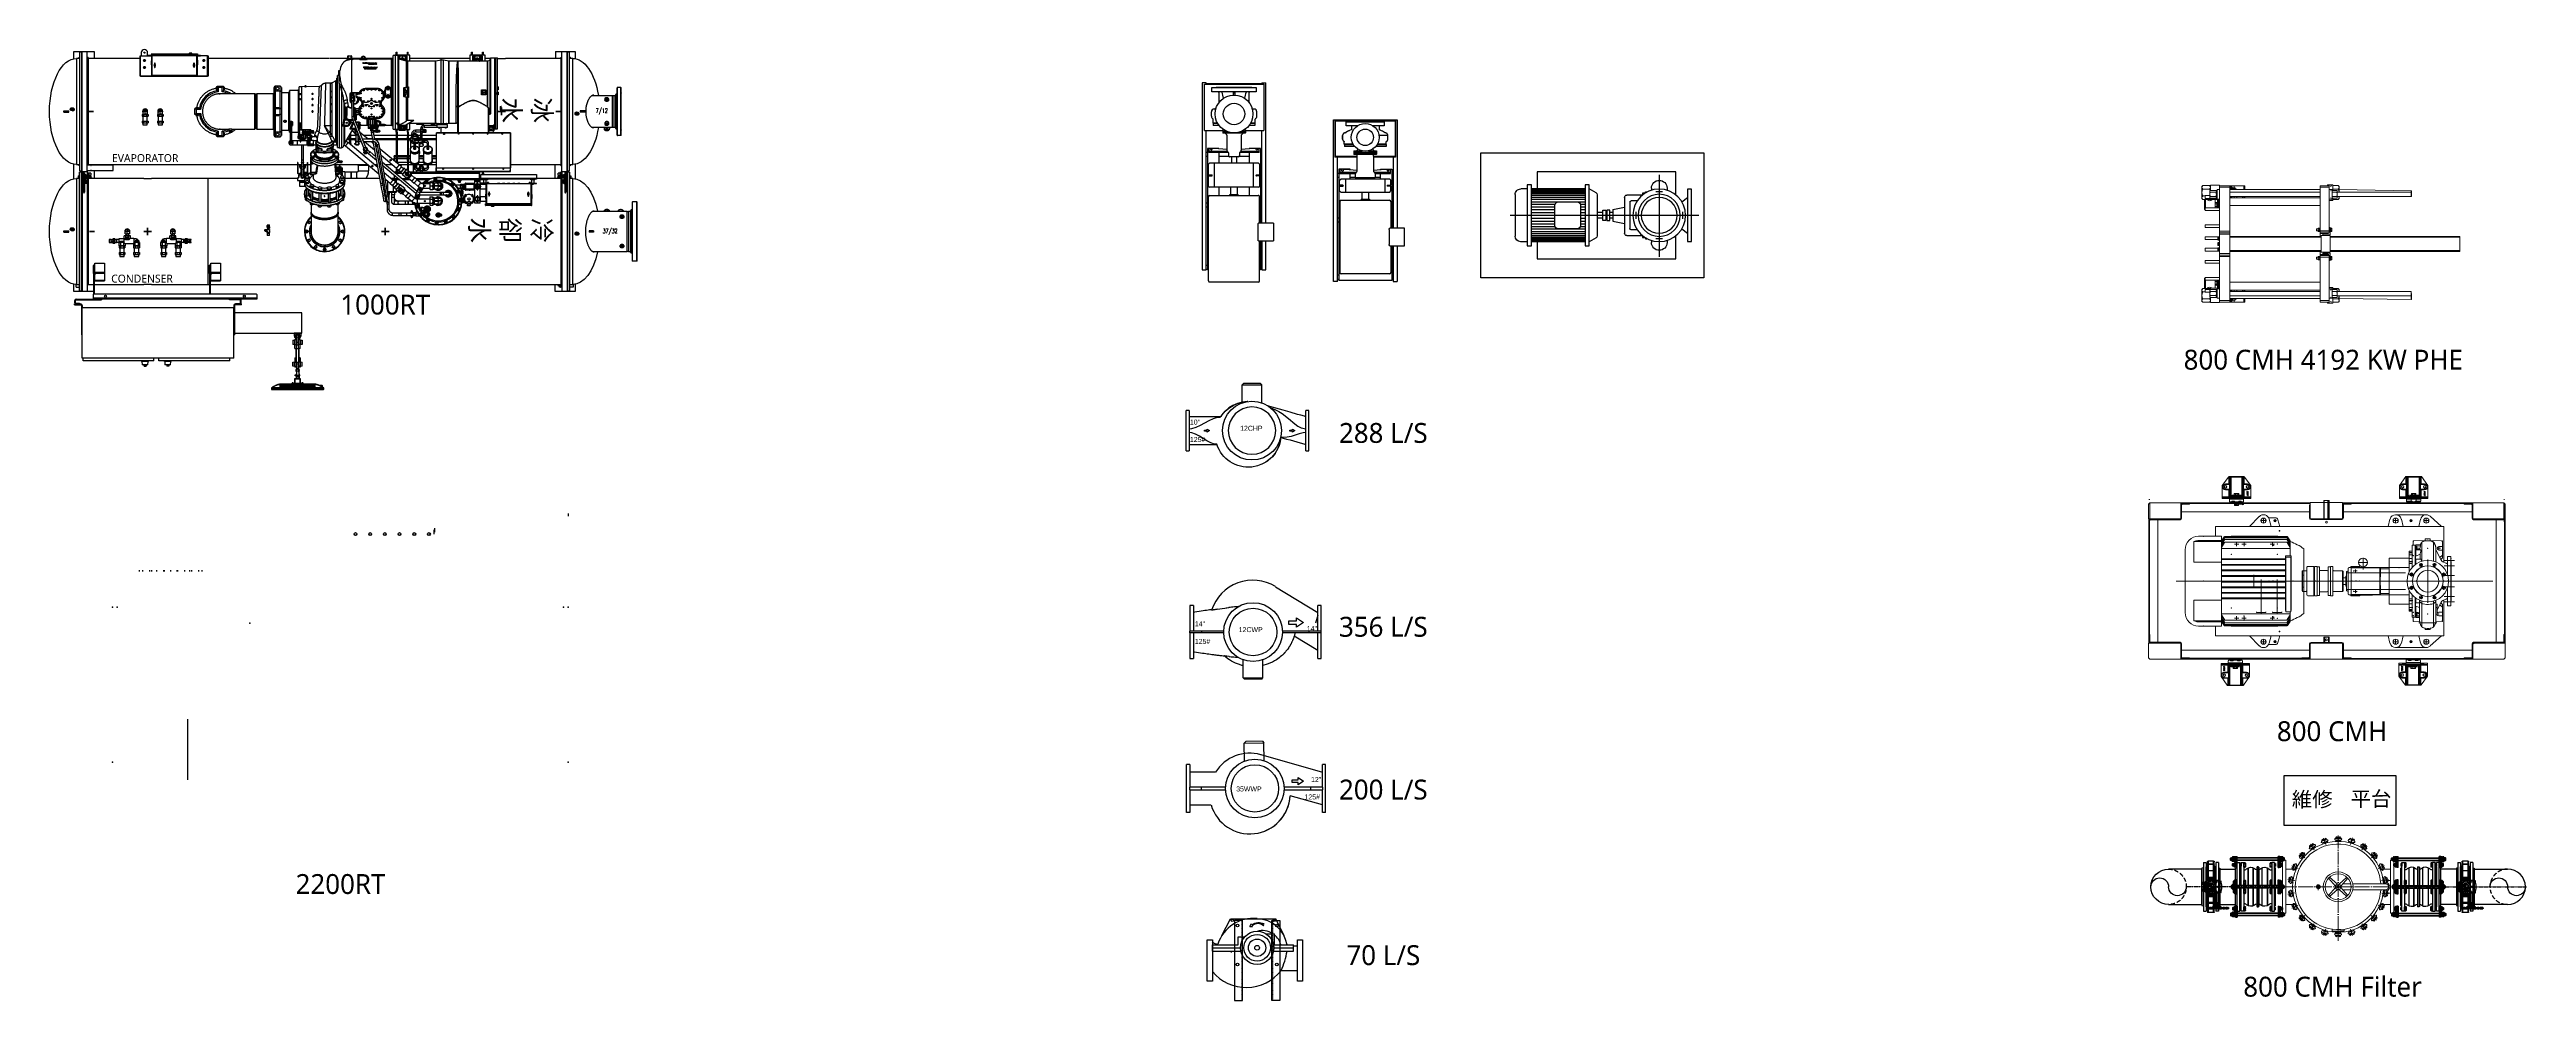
# Model space of a CAD drawing. Header units: millimetres. Extents: x -69706 to 52883, y -6882 to 68885.
# Drawn here: x 3577 to 28467, y 55011 to 64573 of the extents above; entities that cross this region are included whole.
import ezdxf
from ezdxf.enums import TextEntityAlignment as Align

# ---------------------------------------------------------------- set-up
doc = ezdxf.new("R2010")
doc.units = ezdxf.units.MM
for name, pattern in [('188K-SM-03-F10-MECH-EQ-Y2257103$0$Micron CUP L10 HVAC EQU$0$XKA01LR1-PROC-CDA-EQ-Y2225103 Shawn$0$ZDT-SM-03-KA01R1-ALL-EQ-Y2215101$0$HIDDEN', [0.375, 0.25, -0.125]), ('188K-SM-03-F20-MECH-EQ-Y2257103$0$ACAD_ISO04W100', [30, 24, -3, 0, -3]), ('188K-SM-03-F20-MECH-EQ-Y2257103$0$CENTER', [2, 1.25, -0.25, 0.25, -0.25]), ('188K-SM-03-F20-MECH-EQ-Y2257103$0$HIDDEN', [0.375, 0.25, -0.125]), ('CENTER2', [28.575, 19.05, -3.175, 3.175, -3.175])]:
    doc.linetypes.add(name, pattern=pattern)
for name, color, linetype in [('188K-SM-03-F10-MECH-EQ-Y2257103$0$Micron CUP L10 HVAC EQU$0$M-HVAC HR CHILLER', 1, 'Continuous'), ('188K-SM-03-F10-MECH-EQ-Y2257103$0$Micron CUP L10 HVAC EQU$0$P-CDA-EQU', 5, 'Continuous'), ('188K-SM-03-F10-MECH-EQ-Y2257103$0$Micron CUP L10 HVAC EQU$0$TRANE-UNIT', 43, 'Continuous'), ('188K-SM-03-F20-MECH-EQ-Y2257103$0$06-空調-空調', 21, 'Continuous'), ('188K-SM-03-F20-MECH-EQ-Y2257103$0$18P7-CHWR-19-Center', 244, '188K-SM-03-F20-MECH-EQ-Y2257103$0$CENTER'), ('188K-SM-03-F20-MECH-EQ-Y2257103$0$18P7-PCWR-20.7-Center', 214, '188K-SM-03-F20-MECH-EQ-Y2257103$0$CENTER'), ('188K-SM-03-F20-MECH-EQ-Y2257103$0$18P7-PCWR-20.7-PIPE', 6, 'Continuous'), ('188K-SM-03-F20-MECH-EQ-Y2257103$0$L', 7, 'Continuous'), ('B2F-H-EQ-P-T20001$0$H-EQ-TXT-機房', 7, 'Continuous'), ('B2F-H-EQ-P-T20001$0$M-HVAC-EQPM', 134, 'Continuous'), ('B2F-H-EQ-P-T20001$0$冰水機控制盤', 4, 'Continuous')]:
    doc.layers.add(name, color=color, linetype=linetype)
for name, color, linetype, lineweight in [('188K-SM-03-F20-MECH-EQ-Y2257103$0$XFM7Q20PCW-200K$0$PCW EQ', 22, 'Continuous', 9), ('M-HVAC-CHILLER', 1, 'CENTER2', 25), ('M-HVAC-PUMPS', 1, 'CENTER2', 25)]:
    doc.layers.add(name, color=color, linetype=linetype, lineweight=lineweight)
doc.styles.add('188K-SM-03-F10-MECH-EQ-Y2257103$0$Micron CUP L10 HVAC EQU$0$Standard', font='arial.ttf')
doc.styles.add('Annotative', font='arial.ttf')
doc.styles.add('B2F-H-EQ-P-T20001$0$LK-TXT', font='Microsoft JhengHei.ttf')
doc.styles.add('B2F-H-EQ-P-T20001$0$SLDTEXTSTYLE1', font='romans.shx', dxfattribs={"width": 0.605, "bigfont": 'chineset.shx'})
doc.styles.add('B2F-H-EQ-P-T20001$0$Standard', font='arial.ttf')

msp = doc.modelspace()

# ---------------------------------------------------------------- texts
at = {"layer": '188K-SM-03-F20-MECH-EQ-Y2257103$0$06-空調-空調', "ltscale": 1000, "style": 'Annotative'}
for s, p in [('維修', (26109.602, 56912.893)), ('平台', (26700.82, 56919.225))]:
    msp.add_text(s, height=150, dxfattribs=at).set_placement(p, align=Align.BOTTOM_LEFT)
at = {"layer": 'B2F-H-EQ-P-T20001$0$H-EQ-TXT-機房', "style": 'B2F-H-EQ-P-T20001$0$LK-TXT'}
for s, p in [('1000RT', (6950.316, 62008.343, 236716.214)), ('800 CMH 4192 KW PHE', (26425.711, 61454.11)), ('288 L/S', (16980.115, 60717.502)), ('356 L/S', (16980.115, 58768.718)), ('800 CMH', (26513.6, 57718.707)), ('200 L/S', (16980.115, 57132.027)), ('2200RT', (6501.181, 56182.105, 236515.385)), ('70 L/S', (16980.115, 55467.169)), ('800 CMH Filter', (26518.883, 55154.992))]:
    msp.add_text(s, height=200, dxfattribs=at).set_placement(p, align=Align.MIDDLE)
at = {"layer": 'B2F-H-EQ-P-T20001$0$冰水機控制盤', "linetype": 'Continuous', "char_height": 187.5, "attachment_point": 1, "rotation": 270, "style": 'B2F-H-EQ-P-T20001$0$Standard'}
for s, insert in [('{\\fPMingLiU|b0|i0|c136|p18;冰水}', (8620.326, 64089.26, 8.109)), ('{\\fPMingLiU|b0|i0|c136|p18;冷卻水}', (8616.086, 62883.772, 8.109))]:
    msp.add_mtext_dynamic_manual_height_columns(s, width=375.14497, gutter_width=1, heights=[0], dxfattribs=dict(at, insert=insert))

# ---------------------------------------------------------------- blocks, each defined once
blk = doc.blocks.new('B2F-H-EQ-P-T20001$0$CH-B2C-05、09-1000RT_20201019')
at = {"color": 0, "linetype": 'Continuous', "lineweight": 25}
for p, q in [((-92, 3112), (-10, 3112)), ((-92, 3040), (-92, 3112)), ((-35, 3042), (-67, 3042)), ((-67, 3042), (-67, 1975)), ((-41, 3054), (-35, 3054)), ((-41, 3043), (-41, 3054)), ((-41, 3042), (-41, 3043)), ((-41, 3043), (-35, 3043)), ((-16, 3105), (-35, 3105)), ((-35, 3105), (-35, 1912)), ((-16, 3105), (-16, 1912)), ((-10, 3104), (-16, 3104)), ((-10, 3112), (41, 3112)), ((-10, 1905), (-10, 3112)), ((41, 3112), (111, 3112)), ((41, 1905), (41, 3112)), ((51, 3051), (41, 3051)), ((47, 3037), (41, 3037)), ((45, 3031), (41, 3031)), ((50, 3042), (45, 3034)), ((45, 1983), (45, 3034)), ((53, 3042), (50, 3042)), ((50, 3042), (50, 1975)), ((51, 3051), (51, 3042)), ((52, 3047), (51, 3047)), ((52, 3047), (52, 3042)), ((54, 3045), (52, 3045)), ((104, 3042), (53, 3042)), ((54, 3042), (54, 3045)), ((572, 3042), (104, 3042)), ((111, 3112), (111, 3042)), ((572, 2865), (572, 3069)), ((572, 3069), (577, 3069)), ((577, 2865), (577, 3069)), ((577, 3069), (648, 3069)), ((584, 3100), (584, 3069)), ((647, 3069), (647, 3100)), ((648, 3074), (648, 3069)), ((648, 3074), (689, 3074)), ((648, 3069), (689, 3069)), ((689, 3019), (687, 3019)), ((687, 2979), (687, 3019)), ((688, 3087), (691, 3087)), ((688, 3083), (691, 3083)), ((691, 3081), (688, 3081)), ((689, 2869), (689, 3078)), ((690, 3083), (690, 3084)), ((691, 3083), (690, 3083)), ((691, 3086), (691, 3089)), ((691, 3089), (1148, 3089)), ((691, 3086), (1149, 3086)), ((691, 3086), (691, 3073)), ((691, 3086), (691, 3086)), ((691, 3086), (691, 3084)), ((691, 3086), (691, 3086)), ((691, 3084), (691, 3083)), ((691, 3083), (691, 3083)), ((691, 3079), (691, 3079)), ((691, 3073), (694, 3070)), ((692, 3072), (692, 2869)), ((694, 3070), (1149, 3070)), ((1068, 3094), (1066, 3091)), ((1066, 3091), (1066, 3090)), ((1066, 3091), (1080, 3091)), ((1066, 3090), (1066, 3089)), ((1066, 3090), (1080, 3090)), ((1091, 3094), (1068, 3094)), ((1080, 3091), (1094, 3091)), ((1080, 3090), (1094, 3090)), ((1094, 3091), (1091, 3094)), ((1094, 3090), (1094, 3091)), ((1094, 3089), (1094, 3090)), ((1143, 2869), (1143, 3070)), ((1146, 3070), (1146, 2869)), ((1146, 3069), (1180, 3069)), ((1148, 3023), (1146, 3023)), ((1148, 3023), (1148, 2976)), ((1149, 3086), (1149, 3070)), ((1151, 3086), (1149, 3086)), ((1149, 3086), (1149, 3070)), ((1149, 3074), (1149, 3074)), ((1151, 3070), (1149, 3070)), ((1151, 3086), (1151, 3070)), ((1151, 3074), (1180, 3074)), ((1180, 3069), (1180, 3074)), ((1251, 3069), (1180, 3069)), ((1251, 2865), (1251, 3069)), ((1251, 3069), (1256, 3069)), ((1256, 3069), (1256, 2865)), ((1779, 3042), (1256, 3042)), ((1817, 3042), (1779, 3042)), ((1817, 3041), (1817, 3042)), ((1817, 3042), (1817, 3041)), ((1855, 3042), (1817, 3042)), ((1817, 3041), (1817, 3041)), ((2477, 3042), (1855, 3042)), ((2658, 3042), (2483, 3042)), ((2658, 3036), (2659, 3065)), ((2659, 3065), (2659, 3066)), ((2662, 3065), (2661, 3041)), ((2662, 3069), (2662, 3068)), ((2662, 3069), (2672, 3069)), ((2662, 3068), (2662, 3065)), ((2662, 3068), (2694, 3068)), ((2694, 3065), (2662, 3065)), ((2684, 3069), (2694, 3069)), ((2694, 3068), (2694, 3069)), ((2694, 3068), (2694, 3065)), ((2695, 3046), (2694, 3065)), ((2695, 3046), (2695, 3046)), ((2697, 3031), (2695, 3031)), ((2697, 3066), (2697, 3065)), ((2697, 3065), (2698, 3048)), ((2697, 3031), (2697, 2699)), ((2792, 3042), (2700, 3042)), ((2779, 3034), (2713, 3034)), ((2778, 3033), (2778, 3033)), ((2778, 3031), (2778, 3033)), ((2793, 3043), (2794, 3045)), ((2794, 3046), (2794, 3045)), ((2794, 3046), (2794, 3046)), ((2797, 3029), (2797, 3044)), ((2797, 3044), (2835, 3044)), ((2835, 3029), (2797, 3029)), ((2810, 2998), (2812, 2998)), ((2815, 2996), (2810, 2998)), ((2812, 2998), (2816, 2996)), ((2812, 2998), (2812, 2997)), ((2815, 2993), (2813, 2993)), ((2815, 2996), (2815, 2995)), ((2817, 2995), (2815, 2995)), ((2815, 2994), (2817, 2994)), ((2815, 2993), (2815, 2994)), ((2818, 2993), (2815, 2993)), ((2816, 3064), (2816, 3061)), ((2816, 3064), (2816, 3061)), ((2816, 3064), (2816, 3064)), ((2816, 3064), (2816, 3064)), ((2816, 3064), (2816, 3064)), ((2816, 3061), (2816, 3061)), ((2816, 2996), (2817, 2996)), ((2816, 2996), (2816, 2995)), ((2817, 2998), (2818, 2998)), ((2817, 2998), (2817, 2996)), ((2817, 2996), (2818, 2996)), ((2817, 2996), (2817, 2995)), ((2817, 2995), (2817, 2994)), ((2817, 2993), (2817, 2994)), ((2818, 2998), (2818, 2993)), ((2821, 2998), (2822, 2998)), ((2825, 2996), (2821, 2998)), ((2822, 2998), (2826, 2996)), ((2822, 2998), (2822, 2997)), ((2826, 2993), (2823, 2993)), ((2825, 2996), (2825, 2995)), ((2827, 2995), (2825, 2995)), ((2825, 2994), (2827, 2994)), ((2825, 2993), (2825, 2994)), ((2828, 2993), (2826, 2993)), ((2827, 2998), (2828, 2998)), ((2827, 2998), (2827, 2996)), ((2826, 2996), (2827, 2996)), ((2827, 2996), (2828, 2996)), ((2826, 2996), (2826, 2995)), ((2827, 2996), (2827, 2995)), ((2827, 2995), (2827, 2994)), ((2827, 2993), (2827, 2994)), ((2828, 2998), (2828, 2993)), ((2833, 2996), (2833, 2994)), ((2835, 3029), (2835, 3044)), ((2836, 2994), (2836, 2993)), ((2837, 2998), (2841, 2998)), ((2837, 2998), (2837, 2998)), ((2838, 3045), (2838, 3046)), ((2838, 3046), (2838, 3046)), ((3113, 3042), (2839, 3042)), ((2840, 2998), (2839, 2998)), ((2839, 2994), (2840, 2994)), ((2839, 2994), (2839, 2993)), ((2841, 2993), (2839, 2993)), ((2840, 2998), (2840, 2994)), ((2840, 2996), (2841, 2996)), ((2840, 2994), (2840, 2993)), ((2841, 2998), (2841, 2993)), ((2845, 2996), (2845, 2994)), ((2848, 2994), (2848, 2993)), ((2850, 2998), (2854, 2998)), ((2850, 2998), (2850, 2998)), ((2853, 2998), (2851, 2998)), ((2854, 2993), (2851, 2993)), ((2852, 2994), (2853, 2994)), ((2852, 2994), (2852, 2993)), ((3096, 3034), (2853, 3034)), ((2853, 3033), (2854, 3031)), ((2853, 3033), (2853, 3033)), ((2853, 2998), (2853, 2994)), ((2853, 2996), (2854, 2996)), ((2853, 2994), (2853, 2993)), ((2854, 2998), (2854, 2993)), ((2857, 2998), (2858, 2998)), ((2859, 2993), (2857, 2998)), ((2858, 2998), (2859, 2995)), ((2858, 2998), (2858, 2996)), ((2858, 2996), (2858, 2996)), ((2858, 2996), (2859, 2993)), ((2859, 2995), (2863, 2998)), ((2863, 2997), (2859, 2993)), ((2859, 2995), (2859, 2994)), ((2859, 2993), (2859, 2993)), ((2863, 2998), (2864, 2998)), ((2863, 2998), (2863, 2997)), ((2868, 2993), (2863, 2997)), ((2864, 2998), (2868, 2995)), ((2864, 2998), (2864, 2997)), ((2867, 2989), (2875, 2989)), ((2867, 2989), (2867, 2988)), ((2872, 2988), (2867, 2988)), ((2870, 2998), (2868, 2993)), ((2868, 2995), (2869, 2998)), ((2868, 2993), (2869, 2996)), ((2868, 2995), (2868, 2994)), ((2868, 2993), (2868, 2993)), ((2869, 2998), (2870, 2998)), ((2869, 2998), (2869, 2996)), ((2869, 2996), (2869, 2996)), ((2875, 2989), (2870, 2987)), ((2870, 2987), (2872, 2988)), ((2870, 2987), (2870, 2986)), ((2872, 2988), (2872, 2988)), ((2873, 2998), (2874, 2998)), ((2874, 2993), (2873, 2998)), ((2873, 2996), (2874, 2996)), ((2874, 2998), (2875, 2995)), ((2874, 2998), (2874, 2996)), ((2879, 2997), (2874, 2993)), ((2874, 2996), (2875, 2993)), ((2874, 2993), (2874, 2993)), ((2875, 2995), (2879, 2998)), ((2875, 2995), (2875, 2994)), ((2878, 2988), (2878, 2986)), ((2879, 2998), (2883, 2995)), ((2879, 2998), (2879, 2998)), ((2879, 2998), (2879, 2997)), ((2879, 2998), (2879, 2997)), ((2884, 2993), (2879, 2997)), ((2881, 2989), (2881, 2989)), ((2883, 2995), (2884, 2998)), ((2883, 2993), (2884, 2996)), ((2883, 2995), (2883, 2994)), ((2885, 2998), (2884, 2993)), ((2884, 2998), (2885, 2998)), ((2884, 2998), (2884, 2996)), ((2884, 2996), (2885, 2996)), ((2884, 2993), (2884, 2993)), ((2888, 2993), (2891, 2996)), ((2889, 2993), (2888, 2993)), ((2888, 2988), (2888, 2986)), ((2892, 2995), (2889, 2993)), ((2891, 2998), (2893, 2998)), ((2891, 2998), (2891, 2996)), ((2891, 2996), (2891, 2995)), ((2891, 2996), (2893, 2996)), ((2891, 2989), (2891, 2989)), ((2895, 2993), (2892, 2995)), ((2893, 2998), (2893, 2996)), ((2893, 2996), (2896, 2993)), ((2893, 2996), (2893, 2995)), ((2896, 2993), (2895, 2993)), ((2898, 2993), (2902, 2996)), ((2899, 2993), (2898, 2993)), ((2902, 2995), (2899, 2993)), ((2900, 2989), (2900, 2989)), ((2902, 2998), (2903, 2998)), ((2902, 2998), (2902, 2996)), ((2902, 2996), (2902, 2995)), ((2902, 2996), (2903, 2996)), ((2905, 2993), (2902, 2995)), ((2903, 2998), (2903, 2996)), ((2903, 2996), (2907, 2993)), ((2903, 2996), (2903, 2995)), ((2904, 2988), (2903, 2988)), ((2907, 2993), (2905, 2993)), ((2908, 2993), (2912, 2996)), ((2910, 2993), (2908, 2993)), ((2913, 2995), (2910, 2993)), ((2910, 2989), (2910, 2989)), ((2912, 2998), (2913, 2998)), ((2912, 2998), (2912, 2996)), ((2912, 2996), (2912, 2995)), ((2912, 2996), (2913, 2996)), ((2913, 2998), (2913, 2996)), ((2913, 2996), (2917, 2993)), ((2913, 2996), (2913, 2995)), ((2916, 2993), (2913, 2995)), ((2914, 2988), (2913, 2988)), ((2917, 2993), (2916, 2993)), ((2918, 2987), (2921, 2989)), ((2919, 2993), (2924, 2998)), ((2920, 2993), (2919, 2993)), ((2922, 2989), (2919, 2987)), ((2924, 2997), (2920, 2993)), ((2921, 2989), (2922, 2989)), ((2921, 2989), (2921, 2988)), ((2924, 2998), (2929, 2993)), ((2924, 2998), (2924, 2998)), ((2924, 2998), (2924, 2997)), ((2924, 2998), (2924, 2997)), ((2928, 2993), (2924, 2997)), ((2926, 2989), (2934, 2989)), ((2926, 2989), (2926, 2988)), ((2931, 2988), (2926, 2988)), ((2929, 2993), (2928, 2993)), ((2928, 2987), (2931, 2988)), ((2928, 2987), (2928, 2986)), ((2934, 2989), (2929, 2987)), ((2931, 2993), (2936, 2998)), ((2932, 2993), (2931, 2993)), ((2931, 2988), (2931, 2988)), ((2936, 2997), (2932, 2993)), ((2936, 2998), (2941, 2993)), ((2936, 2998), (2936, 2998)), ((2936, 2998), (2936, 2997)), ((2936, 2998), (2936, 2997)), ((2940, 2993), (2936, 2997)), ((2941, 2993), (2940, 2993)), ((2940, 2989), (2940, 2989)), ((2943, 2988), (2942, 2988)), ((2943, 2993), (2948, 2998)), ((2944, 2993), (2943, 2993)), ((2948, 2997), (2944, 2993)), ((2948, 2998), (2953, 2993)), ((2948, 2998), (2948, 2998)), ((2948, 2998), (2948, 2997)), ((2948, 2998), (2948, 2997)), ((2952, 2993), (2948, 2997)), ((2949, 2989), (2949, 2989)), ((2953, 2993), (2952, 2993)), ((2953, 2988), (2952, 2988)), ((3096, 3034), (3096, 2716)), ((3113, 3042), (3108, 3042)), ((3108, 2362), (3108, 3042)), ((3113, 2362), (3113, 3042)), ((3140, 3072), (3114, 3072)), ((3114, 2332), (3114, 3072)), ((3131, 3076), (3131, 3072)), ((3283, 3076), (3131, 3076)), ((3165, 3072), (3140, 3072)), ((3140, 2332), (3140, 3072)), ((3147, 3106), (3156, 3106)), ((3147, 3077), (3147, 3106)), ((3156, 3077), (3147, 3077)), ((3147, 3077), (3147, 3076)), ((3156, 3077), (3156, 3106)), ((3156, 3077), (3156, 3076)), ((3165, 2332), (3165, 3072)), ((3168, 2335), (3168, 3069)), ((3249, 3015), (3173, 3036)), ((3173, 2373), (3173, 3036)), ((3175, 3064), (3178, 3064)), ((3175, 3035), (3175, 3064)), ((3178, 3067), (3178, 3064)), ((3178, 3067), (3213, 3067)), ((3213, 3064), (3178, 3064)), ((3178, 3064), (3178, 3034)), ((3193, 3032), (3192, 3034)), ((3197, 3038), (3198, 3036)), ((3198, 3037), (3197, 3038)), ((3203, 3038), (3203, 3040)), ((3209, 3040), (3210, 3038)), ((3210, 3038), (3210, 3040)), ((3213, 3067), (3226, 3067)), ((3213, 3067), (3213, 3064)), ((3223, 3064), (3213, 3064)), ((3213, 3044), (3213, 3064)), ((3214, 3037), (3215, 3038)), ((3221, 3034), (3220, 3033)), ((3220, 3032), (3221, 3034)), ((3223, 3029), (3224, 3029)), ((3226, 3023), (3225, 3022)), ((3225, 3022), (3226, 3023)), ((3226, 3067), (3251, 3067)), ((3238, 3018), (3238, 3055)), ((3241, 3058), (3241, 3017)), ((3249, 2754), (3249, 3015)), ((3251, 3015), (3251, 3067)), ((3254, 3064), (3254, 3014)), ((3258, 3106), (3267, 3106)), ((3258, 3077), (3258, 3106)), ((3267, 3077), (3258, 3077)), ((3258, 3077), (3258, 3076)), ((3542, 3013), (3263, 3013)), ((3263, 2756), (3263, 3013)), ((3267, 3077), (3267, 3106)), ((3267, 3077), (3267, 3076)), ((3283, 3013), (3283, 3076)), ((3595, 3042), (3283, 3042)), ((3542, 2391), (3542, 3013)), ((3597, 3023), (3543, 3013)), ((3543, 2391), (3543, 3013)), ((3886, 3042), (3595, 3042)), ((3595, 3042), (3595, 3023)), ((3622, 3023), (3597, 3023)), ((3597, 2383), (3597, 3023)), ((3597, 2383), (3597, 3023)), ((3622, 2383), (3622, 3023)), ((3676, 3013), (3623, 3023)), ((3623, 2383), (3623, 3023)), ((3676, 2391), (3676, 3013)), ((3767, 3013), (3677, 3013)), ((3677, 2391), (3677, 3013)), ((4063, 3013), (3767, 3013)), ((4039, 3076), (3886, 3076)), ((3886, 3076), (3886, 3013)), ((3902, 3077), (3902, 3106)), ((3902, 3106), (3912, 3106)), ((3912, 3077), (3902, 3077)), ((3902, 3077), (3902, 3076)), ((3912, 3077), (3912, 3106)), ((3912, 3077), (3912, 3076)), ((3915, 3013), (3915, 3064)), ((3918, 3067), (3930, 3067)), ((3918, 3067), (3918, 3013)), ((3927, 3013), (3927, 3065)), ((3930, 3067), (3937, 3067)), ((3930, 3062), (3930, 3013)), ((3937, 3064), (3933, 3064)), ((3937, 3064), (3937, 3067)), ((3937, 3067), (3988, 3067)), ((3937, 3064), (3937, 3023)), ((3988, 3064), (3937, 3064)), ((3937, 3016), (3937, 3013)), ((3943, 3022), (3942, 3023)), ((3942, 3016), (3943, 3017)), ((3943, 3017), (3942, 3017)), ((3944, 3029), (3945, 3028)), ((3946, 3029), (3944, 3029)), ((3946, 3024), (3958, 3036)), ((3949, 3013), (3946, 3024)), ((3948, 3032), (3947, 3034)), ((3953, 3038), (3954, 3036)), ((3954, 3037), (3953, 3038)), ((3958, 3036), (3974, 3031)), ((3959, 3038), (3959, 3040)), ((3965, 3040), (3965, 3038)), ((3965, 3038), (3965, 3040)), ((3969, 3033), (3970, 3034)), ((3970, 3037), (3971, 3038)), ((3971, 3032), (3972, 3032)), ((3973, 3031), (3972, 3032)), ((3974, 3031), (3978, 3015)), ((3976, 3034), (3975, 3033)), ((3976, 3032), (3976, 3034)), ((3978, 3015), (3976, 3013)), ((3977, 3013), (3977, 3014)), ((3978, 3029), (3980, 3029)), ((3982, 3023), (3980, 3022)), ((3980, 3022), (3982, 3023)), ((3980, 3017), (3982, 3017)), ((3988, 3064), (3988, 3067)), ((3988, 3067), (3995, 3067)), ((3992, 3064), (3988, 3064)), ((3988, 3013), (3988, 3064)), ((3994, 3013), (3994, 3062)), ((3995, 3067), (4007, 3067)), ((3997, 3065), (3997, 3013)), ((4007, 3013), (4007, 3067)), ((4010, 3064), (4010, 3013)), ((4013, 3106), (4023, 3106)), ((4013, 3077), (4013, 3106)), ((4023, 3077), (4013, 3077)), ((4013, 3077), (4013, 3076)), ((4023, 3077), (4023, 3106)), ((4023, 3077), (4023, 3076)), ((4039, 3013), (4039, 3076)), ((4093, 3042), (4039, 3042)), ((4063, 2558), (4063, 3013)), ((4088, 3020), (4065, 3014)), ((4065, 3014), (4065, 2558)), ((4088, 3020), (4088, 2534)), ((4092, 2497), (4092, 3041)), ((4133, 3044), (4095, 3044)), ((4095, 3044), (4095, 2495)), ((4145, 3044), (4133, 3044)), ((4133, 3044), (4133, 2335)), ((4145, 2335), (4145, 3044)), ((4164, 3045), (4146, 3045)), ((4146, 2334), (4146, 3045)), ((4164, 2334), (4164, 3045)), ((4166, 3042), (4164, 3042)), ((4166, 3042), (4205, 3042)), ((4205, 3042), (4243, 3042)), ((4205, 3042), (4205, 3041)), ((4205, 3041), (4205, 3042)), ((4205, 3041), (4205, 3041)), ((4742, 3042), (4243, 3042)), ((4800, 3042), (4742, 3042)), ((4748, 3112), (4812, 3112)), ((4749, 3042), (4748, 3042)), ((4801, 3045), (4799, 3045)), ((4799, 3042), (4799, 3045)), ((4803, 3042), (4800, 3042)), ((4802, 3047), (4801, 3047)), ((4801, 3042), (4801, 3047)), ((4802, 3051), (4812, 3051)), ((4802, 3047), (4802, 3051)), ((4802, 3042), (4802, 3047)), ((4802, 3047), (4812, 3047)), ((4808, 3034), (4803, 3042)), ((4803, 1975), (4803, 3042)), ((4808, 3034), (4808, 1983)), ((4808, 3032), (4812, 3032)), ((4812, 3031), (4808, 3031)), ((4812, 1905), (4812, 3112)), ((4812, 3112), (4863, 3112)), ((4863, 3112), (4945, 3112)), ((4863, 1905), (4863, 3112)), ((4869, 3104), (4863, 3104)), ((4888, 3105), (4869, 3105)), ((4869, 1912), (4869, 3105)), ((4888, 1912), (4888, 3105)), ((4894, 3054), (4888, 3054)), ((4894, 3045), (4888, 3045)), ((4920, 3042), (4888, 3042)), ((4894, 3054), (4894, 3045)), ((4894, 3045), (4894, 3042)), ((4920, 1975), (4920, 3042)), ((4945, 3112), (4945, 3040)), ((577, 2865), (572, 2865)), ((577, 2865), (577, 2860)), ((692, 2865), (577, 2865)), ((1251, 2860), (577, 2860)), ((687, 2979), (689, 2979)), ((692, 2869), (689, 2869)), ((1143, 2869), (692, 2869)), ((692, 2865), (692, 2869)), ((1143, 2865), (692, 2865)), ((805, 2865), (805, 2864)), ((827, 2864), (805, 2864)), ((827, 2864), (827, 2865)), ((855, 2865), (855, 2864)), ((878, 2864), (855, 2864)), ((878, 2864), (878, 2865)), ((906, 2865), (906, 2864)), ((928, 2864), (906, 2864)), ((928, 2864), (928, 2865)), ((957, 2865), (957, 2864)), ((979, 2864), (957, 2864)), ((979, 2864), (979, 2865)), ((1008, 2865), (1008, 2864)), ((1030, 2864), (1008, 2864)), ((1030, 2864), (1030, 2865)), ((1143, 2869), (1143, 2865)), ((1146, 2869), (1143, 2869)), ((1251, 2865), (1143, 2865)), ((1146, 2976), (1148, 2976)), ((1251, 2860), (1251, 2865)), ((1256, 2865), (1251, 2865)), ((1336, 2753), (1336, 2740)), ((1346, 2753), (1336, 2753)), ((1336, 2740), (1336, 2727)), ((1346, 2740), (1336, 2740)), ((1346, 2716), (1346, 2763)), ((1346, 2763), (1409, 2763)), ((1358, 2750), (1358, 2705)), ((1396, 2750), (1358, 2750)), ((1396, 2705), (1396, 2750)), ((1409, 2763), (1409, 2716)), ((1419, 2753), (1409, 2753)), ((1419, 2740), (1409, 2740)), ((1419, 2753), (1419, 2740)), ((1419, 2740), (1419, 2727)), ((1919, 2705), (1919, 2750)), ((1931, 2763), (1931, 2716)), ((1979, 2763), (1931, 2763)), ((1946, 2753), (1939, 2740)), ((1939, 2740), (1946, 2727)), ((1961, 2753), (1946, 2753)), ((1968, 2740), (1961, 2753)), ((1961, 2727), (1968, 2740)), ((1979, 2716), (1979, 2763)), ((1992, 2750), (1992, 2705)), ((2177, 2755), (2172, 2755)), ((2172, 2746), (2172, 2755)), ((2172, 2342), (2172, 2746)), ((2194, 2755), (2188, 2755)), ((2376, 2761), (2194, 2755)), ((2194, 2755), (2194, 2323)), ((2227, 2762), (2227, 2757)), ((2229, 2764), (2228, 2763)), ((2229, 2757), (2229, 2756)), ((2229, 2756), (2229, 2756)), ((2230, 2756), (2229, 2756)), ((2235, 2757), (2230, 2756)), ((2230, 2756), (2230, 2756)), ((2239, 2756), (2235, 2757)), ((2239, 2756), (2239, 2756)), ((2239, 2756), (2239, 2756)), ((2241, 2763), (2240, 2764)), ((2241, 2756), (2241, 2757)), ((2242, 2757), (2242, 2762)), ((2395, 2771), (2395, 2771)), ((2437, 2792), (2437, 2792)), ((2538, 2818), (2501, 2796)), ((2501, 2796), (2501, 2796)), ((2538, 2199), (2538, 2818)), ((2549, 2839), (2551, 2839)), ((2549, 2839), (2549, 2831)), ((2549, 2831), (2549, 2831)), ((2549, 2831), (2549, 2831)), ((2553, 2843), (2551, 2843)), ((2551, 2174), (2551, 2843)), ((2553, 2174), (2553, 2843)), ((2573, 2870), (2556, 2870)), ((2556, 2328), (2556, 2870)), ((2568, 2919), (2578, 2919)), ((2568, 2910), (2568, 2919)), ((2578, 2910), (2568, 2910)), ((2568, 2870), (2568, 2910)), ((2573, 2846), (2573, 2875)), ((2573, 2793), (2573, 2143)), ((2578, 2919), (2578, 2910)), ((2578, 2879), (2578, 2910)), ((2581, 2859), (2581, 2918)), ((2817, 2950), (2817, 2949)), ((2817, 2950), (2819, 2950)), ((2823, 2949), (2817, 2949)), ((2817, 2949), (2817, 2947)), ((2823, 2947), (2817, 2947)), ((2819, 2956), (2819, 2950)), ((2819, 2956), (2820, 2956)), ((2820, 2956), (2820, 2950)), ((2820, 2950), (2823, 2950)), ((2823, 2950), (2823, 2949)), ((2823, 2949), (2823, 2947)), ((2825, 2956), (2825, 2949)), ((2825, 2956), (2826, 2956)), ((2826, 2949), (2825, 2949)), ((2825, 2949), (2825, 2947)), ((2826, 2947), (2825, 2947)), ((2826, 2956), (2826, 2953)), ((2826, 2953), (2832, 2953)), ((2832, 2952), (2826, 2952)), ((2826, 2952), (2826, 2949)), ((2832, 2950), (2826, 2950)), ((2826, 2949), (2826, 2947)), ((2833, 2939), (2829, 2943)), ((2829, 2943), (2831, 2943)), ((2829, 2943), (2829, 2941)), ((2831, 2939), (2829, 2941)), ((2829, 2937), (2829, 2935)), ((2831, 2943), (2835, 2939)), ((2832, 2956), (2832, 2953)), ((2832, 2956), (2834, 2956)), ((2832, 2952), (2832, 2949)), ((2834, 2949), (2832, 2949)), ((2832, 2949), (2832, 2947)), ((2834, 2947), (2832, 2947)), ((2832, 2935), (2832, 2933)), ((2834, 2935), (2832, 2935)), ((2834, 2933), (2832, 2933)), ((2836, 2939), (2833, 2939)), ((2833, 2937), (2833, 2939)), ((2836, 2937), (2833, 2937)), ((2833, 2936), (2836, 2936)), ((2834, 2956), (2834, 2949)), ((2834, 2949), (2834, 2947)), ((2834, 2935), (2834, 2933)), ((2837, 2935), (2834, 2935)), ((2837, 2933), (2834, 2933)), ((2835, 2939), (2836, 2939)), ((2836, 2954), (2841, 2954)), ((2836, 2954), (2836, 2953)), ((2836, 2953), (2836, 2951)), ((2841, 2953), (2836, 2953)), ((2841, 2951), (2836, 2951)), ((2836, 2943), (2836, 2939)), ((2836, 2943), (2837, 2943)), ((2836, 2939), (2836, 2936)), ((2837, 2943), (2837, 2935)), ((2837, 2935), (2837, 2933)), ((2844, 2939), (2840, 2943)), ((2840, 2943), (2841, 2943)), ((2840, 2943), (2840, 2941)), ((2842, 2939), (2840, 2941)), ((2840, 2937), (2840, 2935)), ((2841, 2954), (2841, 2953)), ((2841, 2953), (2841, 2951)), ((2841, 2943), (2845, 2939)), ((2842, 2935), (2842, 2933)), ((2845, 2935), (2842, 2935)), ((2845, 2933), (2842, 2933)), ((2843, 2953), (2843, 2950)), ((2846, 2939), (2844, 2939)), ((2844, 2937), (2844, 2939)), ((2846, 2937), (2844, 2937)), ((2844, 2936), (2846, 2936)), ((2845, 2939), (2846, 2939)), ((2845, 2935), (2845, 2933)), ((2847, 2935), (2845, 2935)), ((2847, 2933), (2845, 2933)), ((2845, 2742), (2845, 2734)), ((2845, 2742), (2952, 2742)), ((2846, 2943), (2846, 2939)), ((2846, 2943), (2847, 2943)), ((2846, 2939), (2846, 2936)), ((2847, 2955), (2847, 2953)), ((2847, 2949), (2847, 2947)), ((2847, 2943), (2847, 2935)), ((2847, 2935), (2847, 2933)), ((2849, 2956), (2853, 2956)), ((2851, 2955), (2850, 2955)), ((2850, 2955), (2850, 2953)), ((2851, 2953), (2850, 2953)), ((2850, 2949), (2850, 2947)), ((2853, 2949), (2850, 2949)), ((2853, 2947), (2850, 2947)), ((2854, 2940), (2850, 2940)), ((2850, 2940), (2850, 2940)), ((2850, 2940), (2854, 2940)), ((2850, 2940), (2850, 2937)), ((2854, 2937), (2850, 2937)), ((2851, 2955), (2851, 2950)), ((2851, 2950), (2851, 2950)), ((2853, 2956), (2853, 2949)), ((2853, 2949), (2853, 2947)), ((2854, 2940), (2854, 2940)), ((2854, 2940), (2854, 2937)), ((2856, 2953), (2856, 2950)), ((2856, 2943), (2856, 2942)), ((2856, 2943), (2864, 2943)), ((2861, 2942), (2856, 2942)), ((2856, 2942), (2856, 2940)), ((2858, 2940), (2856, 2940)), ((2856, 2937), (2856, 2935)), ((2859, 2949), (2859, 2947)), ((2859, 2940), (2861, 2942)), ((2860, 2955), (2860, 2953)), ((2864, 2943), (2860, 2940)), ((2864, 2941), (2860, 2938)), ((2860, 2940), (2860, 2938)), ((2860, 2935), (2860, 2933)), ((2862, 2956), (2865, 2956)), ((2864, 2955), (2863, 2955)), ((2863, 2955), (2863, 2953)), ((2864, 2953), (2863, 2953)), ((2863, 2950), (2864, 2950)), ((2863, 2949), (2863, 2947)), ((2865, 2949), (2863, 2949)), ((2865, 2947), (2863, 2947)), ((2863, 2938), (2864, 2938)), ((2864, 2955), (2864, 2950)), ((2864, 2943), (2864, 2941)), ((2864, 2938), (2864, 2936)), ((2865, 2956), (2865, 2949)), ((2865, 2949), (2865, 2947)), ((2866, 2939), (2866, 2937)), ((2868, 2941), (2867, 2939)), ((2868, 2939), (2867, 2938)), ((2868, 2985), (2868, 2984)), ((2870, 2949), (2868, 2956)), ((2868, 2956), (2870, 2956)), ((2868, 2956), (2868, 2954)), ((2870, 2947), (2868, 2954)), ((2868, 2939), (2868, 2941)), ((2870, 2956), (2871, 2951)), ((2875, 2955), (2870, 2949)), ((2875, 2952), (2870, 2947)), ((2870, 2949), (2870, 2949)), ((2870, 2949), (2870, 2947)), ((2870, 2949), (2870, 2947)), ((2870, 2947), (2870, 2947)), ((2870, 2940), (2870, 2942)), ((2870, 2935), (2870, 2933)), ((2871, 2984), (2871, 2983)), ((2871, 2951), (2875, 2956)), ((2873, 2985), (2874, 2985)), ((2873, 2985), (2873, 2984)), ((2874, 2939), (2874, 2937)), ((2875, 2956), (2875, 2956)), ((2875, 2956), (2879, 2951)), ((2880, 2949), (2875, 2955)), ((2875, 2955), (2875, 2952)), ((2880, 2947), (2875, 2952)), ((2876, 2939), (2876, 2937)), ((2877, 2941), (2877, 2939)), ((2877, 2939), (2877, 2941)), ((2877, 2939), (2877, 2938)), ((2878, 2984), (2878, 2986)), ((2879, 2951), (2880, 2956)), ((2881, 2956), (2880, 2949)), ((2880, 2956), (2881, 2956)), ((2881, 2954), (2880, 2947)), ((2880, 2949), (2880, 2949)), ((2880, 2949), (2880, 2947)), ((2880, 2949), (2880, 2947)), ((2880, 2947), (2880, 2947)), ((2880, 2940), (2880, 2942)), ((2880, 2935), (2880, 2933)), ((2881, 2983), (2881, 2984)), ((2881, 2956), (2881, 2954)), ((2884, 2984), (2884, 2986)), ((2884, 2956), (2884, 2954)), ((2886, 2949), (2884, 2956)), ((2884, 2956), (2885, 2956)), ((2886, 2947), (2884, 2954)), ((2884, 2939), (2884, 2937)), ((2885, 2956), (2886, 2951)), ((2886, 2951), (2890, 2956)), ((2891, 2955), (2886, 2949)), ((2891, 2952), (2886, 2947)), ((2886, 2949), (2886, 2947)), ((2886, 2949), (2886, 2947)), ((2886, 2949), (2886, 2949)), ((2886, 2947), (2886, 2947)), ((2886, 2939), (2886, 2937)), ((2887, 2941), (2887, 2939)), ((2887, 2939), (2887, 2941)), ((2887, 2939), (2887, 2938)), ((2888, 2984), (2888, 2986)), ((2890, 2956), (2891, 2956)), ((2890, 2940), (2890, 2942)), ((2890, 2935), (2890, 2933)), ((2891, 2983), (2891, 2984)), ((2891, 2956), (2895, 2951)), ((2891, 2955), (2891, 2952)), ((2895, 2949), (2891, 2955)), ((2895, 2947), (2891, 2952)), ((2893, 2984), (2893, 2986)), ((2893, 2939), (2893, 2937)), ((2897, 2956), (2895, 2949)), ((2895, 2951), (2896, 2956)), ((2897, 2954), (2895, 2947)), ((2895, 2949), (2895, 2947)), ((2895, 2949), (2895, 2949)), ((2895, 2949), (2895, 2947)), ((2895, 2947), (2895, 2947)), ((2895, 2941), (2895, 2939)), ((2896, 2956), (2897, 2956)), ((2896, 2937), (2896, 2935)), ((2897, 2956), (2897, 2954)), ((2898, 2986), (2898, 2985)), ((2898, 2985), (2898, 2984)), ((2899, 2949), (2903, 2953)), ((2901, 2949), (2899, 2949)), ((2899, 2949), (2899, 2947)), ((2901, 2947), (2899, 2947)), ((2899, 2940), (2899, 2942)), ((2899, 2936), (2899, 2938)), ((2899, 2935), (2899, 2933)), ((2900, 2984), (2900, 2983)), ((2901, 2986), (2901, 2986)), ((2904, 2952), (2901, 2949)), ((2904, 2950), (2901, 2947)), ((2901, 2949), (2901, 2947)), ((2903, 2985), (2904, 2985)), ((2903, 2985), (2903, 2984)), ((2903, 2956), (2903, 2953)), ((2903, 2956), (2904, 2956)), ((2903, 2941), (2903, 2939)), ((2903, 2937), (2903, 2935)), ((2904, 2956), (2904, 2953)), ((2904, 2953), (2908, 2949)), ((2906, 2949), (2904, 2952)), ((2904, 2952), (2904, 2950)), ((2906, 2947), (2904, 2950)), ((2905, 2940), (2905, 2938)), ((2908, 2949), (2906, 2949)), ((2906, 2949), (2906, 2947)), ((2908, 2947), (2906, 2947)), ((2906, 2936), (2906, 2935)), ((2906, 2936), (2910, 2936)), ((2906, 2935), (2906, 2933)), ((2910, 2935), (2906, 2935)), ((2910, 2933), (2906, 2933)), ((2908, 2986), (2908, 2985)), ((2908, 2985), (2908, 2984)), ((2908, 2949), (2908, 2947)), ((2909, 2942), (2909, 2940)), ((2909, 2939), (2912, 2939)), ((2910, 2938), (2909, 2938)), ((2909, 2938), (2909, 2936)), ((2910, 2984), (2910, 2983)), ((2910, 2949), (2913, 2953)), ((2910, 2949), (2910, 2947)), ((2911, 2949), (2910, 2949)), ((2911, 2947), (2910, 2947)), ((2912, 2939), (2910, 2935)), ((2910, 2936), (2910, 2938)), ((2912, 2937), (2910, 2933)), ((2910, 2935), (2910, 2933)), ((2911, 2986), (2911, 2986)), ((2914, 2952), (2911, 2949)), ((2914, 2950), (2911, 2947)), ((2911, 2949), (2911, 2947)), ((2912, 2985), (2914, 2985)), ((2912, 2985), (2912, 2984)), ((2913, 2941), (2912, 2941)), ((2912, 2941), (2912, 2939)), ((2913, 2939), (2912, 2939)), ((2912, 2939), (2912, 2937)), ((2913, 2956), (2913, 2953)), ((2913, 2956), (2914, 2956)), ((2913, 2941), (2913, 2939)), ((2914, 2956), (2914, 2953)), ((2914, 2953), (2918, 2949)), ((2914, 2952), (2914, 2950)), ((2917, 2949), (2914, 2952)), ((2917, 2947), (2914, 2950)), ((2915, 2943), (2915, 2942)), ((2915, 2943), (2923, 2943)), ((2920, 2942), (2915, 2942)), ((2915, 2942), (2915, 2940)), ((2917, 2940), (2915, 2940)), ((2915, 2937), (2915, 2935)), ((2917, 2984), (2918, 2985)), ((2917, 2949), (2917, 2947)), ((2918, 2949), (2917, 2949)), ((2918, 2947), (2917, 2947)), ((2917, 2940), (2920, 2942)), ((2918, 2987), (2918, 2986)), ((2918, 2949), (2918, 2947)), ((2923, 2943), (2918, 2940)), ((2923, 2941), (2918, 2938)), ((2918, 2940), (2918, 2938)), ((2919, 2987), (2920, 2987)), ((2919, 2987), (2919, 2986)), ((2919, 2935), (2919, 2933)), ((2920, 2987), (2920, 2986)), ((2920, 2983), (2920, 2984)), ((2920, 2949), (2925, 2956)), ((2921, 2949), (2920, 2949)), ((2920, 2949), (2920, 2947)), ((2921, 2947), (2920, 2947)), ((2925, 2954), (2921, 2949)), ((2925, 2952), (2921, 2947)), ((2921, 2949), (2921, 2947)), ((2921, 2938), (2922, 2938)), ((2922, 2938), (2922, 2936)), ((2923, 2984), (2923, 2985)), ((2923, 2943), (2923, 2941)), ((2925, 2956), (2925, 2956)), ((2925, 2956), (2930, 2949)), ((2929, 2949), (2925, 2954)), ((2925, 2954), (2925, 2952)), ((2929, 2947), (2925, 2952)), ((2925, 2941), (2925, 2939)), ((2925, 2939), (2925, 2938)), ((2925, 2937), (2925, 2935)), ((2927, 2985), (2927, 2984)), ((2929, 2984), (2929, 2983)), ((2930, 2949), (2929, 2949)), ((2929, 2949), (2929, 2947)), ((2930, 2947), (2929, 2947)), ((2929, 2942), (2929, 2940)), ((2929, 2939), (2929, 2938)), ((2929, 2938), (2929, 2936)), ((2929, 2935), (2929, 2933)), ((2930, 2949), (2930, 2947)), ((2931, 2942), (2931, 2940)), ((2933, 2941), (2931, 2941)), ((2931, 2941), (2931, 2939)), ((2933, 2939), (2931, 2939)), ((2931, 2937), (2932, 2937)), ((2932, 2985), (2933, 2985)), ((2932, 2985), (2932, 2984)), ((2932, 2949), (2937, 2956)), ((2933, 2949), (2932, 2949)), ((2932, 2949), (2932, 2947)), ((2933, 2947), (2932, 2947)), ((2932, 2937), (2932, 2935)), ((2937, 2954), (2933, 2949)), ((2937, 2952), (2933, 2947)), ((2933, 2949), (2933, 2947)), ((2933, 2941), (2933, 2939)), ((2935, 2941), (2935, 2939)), ((2935, 2939), (2935, 2938)), ((2935, 2937), (2935, 2935)), ((2937, 2985), (2937, 2984)), ((2937, 2956), (2937, 2956)), ((2937, 2956), (2942, 2949)), ((2937, 2954), (2937, 2952)), ((2941, 2949), (2937, 2954)), ((2941, 2947), (2937, 2952)), ((2938, 2986), (2938, 2985)), ((2938, 2942), (2938, 2940)), ((2938, 2935), (2938, 2933)), ((2939, 2984), (2939, 2983)), ((2939, 2939), (2939, 2938)), ((2939, 2938), (2939, 2936)), ((2940, 2986), (2940, 2986)), ((2940, 2942), (2940, 2940)), ((2941, 2949), (2941, 2947)), ((2942, 2949), (2941, 2949)), ((2942, 2947), (2941, 2947)), ((2942, 2941), (2941, 2941)), ((2941, 2941), (2941, 2939)), ((2942, 2939), (2941, 2939)), ((2941, 2937), (2942, 2937)), ((2942, 2985), (2943, 2985)), ((2942, 2985), (2942, 2984)), ((2942, 2949), (2942, 2947)), ((2942, 2941), (2942, 2939)), ((2942, 2937), (2942, 2935)), ((2944, 2949), (2949, 2956)), ((2946, 2949), (2944, 2949)), ((2944, 2949), (2944, 2947)), ((2946, 2947), (2944, 2947)), ((2949, 2954), (2946, 2949)), ((2949, 2952), (2946, 2947)), ((2946, 2949), (2946, 2947)), ((2947, 2986), (2947, 2985)), ((2947, 2985), (2947, 2984)), ((2949, 2984), (2949, 2983)), ((2949, 2956), (2949, 2956)), ((2949, 2956), (2954, 2949)), ((2953, 2949), (2949, 2954)), ((2949, 2954), (2949, 2952)), ((2953, 2947), (2949, 2952)), ((2950, 2986), (2950, 2986)), ((2952, 2985), (2953, 2985)), ((2952, 2985), (2952, 2984)), ((2952, 2742), (2952, 2734)), ((2954, 2949), (2953, 2949)), ((2953, 2949), (2953, 2947)), ((2954, 2947), (2953, 2947)), ((2954, 2949), (2954, 2947)), ((3038, 2716), (3049, 2743)), ((3039, 2743), (3040, 2746)), ((3045, 2744), (3045, 2742)), ((3078, 2743), (3089, 2716)), ((3082, 2742), (3082, 2744)), ((3087, 2746), (3088, 2743)), ((3224, 2658), (3224, 2746)), ((3261, 2718), (3261, 2744)), ((3263, 2756), (3263, 2753)), ((3263, 2756), (3270, 2756)), ((3264, 2753), (3263, 2753)), ((3264, 2742), (3264, 2714)), ((3270, 2756), (3270, 2648)), ((4172, 2755), (4164, 2755)), ((4172, 2748), (4164, 2748)), ((4172, 2755), (4172, 2748)), ((4172, 2748), (4172, 2733)), ((-193, 2501), (-193, 2516)), ((-193, 2516), (-153, 2516)), ((-193, 2501), (-153, 2501)), ((-153, 2501), (-153, 2516)), ((-153, 2516), (-142, 2516)), ((-153, 2501), (-142, 2501)), ((-142, 2501), (-142, 2516)), ((-104, 2515), (-117, 2517)), ((-113, 2545), (-100, 2543)), ((104, 2509), (53, 2509)), ((53, 2509), (104, 2509)), ((53, 2509), (53, 2509)), ((93, 2509), (53, 2509)), ((91, 2509), (91, 2509)), ((104, 2509), (97, 2509)), ((104, 2509), (104, 2509)), ((602, 2520), (623, 2532)), ((602, 2509), (602, 2520)), ((623, 2509), (602, 2509)), ((602, 2483), (602, 2509)), ((623, 2532), (623, 2509)), ((623, 2532), (644, 2520)), ((623, 2483), (623, 2509)), ((644, 2509), (623, 2509)), ((644, 2520), (644, 2509)), ((644, 2509), (644, 2483)), ((755, 2520), (775, 2532)), ((755, 2509), (755, 2520)), ((775, 2509), (755, 2509)), ((755, 2483), (755, 2509)), ((775, 2532), (775, 2509)), ((775, 2532), (796, 2520)), ((796, 2509), (775, 2509)), ((775, 2483), (775, 2509)), ((796, 2520), (796, 2509)), ((796, 2509), (796, 2483)), ((1123, 2477), (1123, 2540)), ((1123, 2540), (1170, 2540)), ((1133, 2550), (1133, 2540)), ((1133, 2550), (1146, 2550)), ((1136, 2528), (1136, 2489)), ((1181, 2528), (1136, 2528)), ((1136, 2489), (1181, 2489)), ((1146, 2550), (1146, 2540)), ((1146, 2550), (1159, 2550)), ((1159, 2550), (1159, 2540)), ((1346, 2727), (1336, 2727)), ((1727, 2686), (1377, 2686)), ((1419, 2727), (1409, 2727)), ((1733, 2682), (1733, 2679)), ((1733, 2638), (1733, 2634)), ((1733, 2534), (1733, 2533)), ((1744, 2686), (1738, 2678)), ((1738, 2678), (1738, 2682)), ((1738, 2638), (1738, 2678)), ((1738, 2635), (1738, 2638)), ((1738, 2534), (1738, 2635)), ((1738, 2533), (1738, 2534)), ((1738, 2419), (1738, 2533)), ((1914, 2686), (1744, 2686)), ((1744, 2686), (1744, 2331)), ((1914, 2331), (1914, 2686)), ((1919, 2683), (1914, 2683)), ((1919, 2528), (1919, 2705)), ((1919, 2489), (1919, 2528)), ((1919, 2312), (1919, 2489)), ((1931, 2716), (1931, 2540)), ((1931, 2716), (1979, 2716)), ((1931, 2540), (1931, 2477)), ((1931, 2540), (1979, 2540)), ((1939, 2550), (1939, 2540)), ((1939, 2550), (1946, 2550)), ((1946, 2727), (1961, 2727)), ((1946, 2550), (1946, 2540)), ((1946, 2550), (1961, 2550)), ((1961, 2550), (1961, 2540)), ((1961, 2550), (1968, 2550)), ((1968, 2550), (1968, 2540)), ((1979, 2540), (1979, 2716)), ((1979, 2477), (1979, 2540)), ((1992, 2705), (1992, 2528)), ((2068, 2695), (1992, 2695)), ((1992, 2528), (1992, 2489)), ((1992, 2489), (1992, 2312)), ((2074, 2699), (2068, 2699)), ((2068, 2693), (2068, 2699)), ((2068, 2318), (2068, 2693)), ((2075, 2718), (2074, 2717)), ((2074, 2300), (2074, 2717)), ((2164, 2718), (2075, 2718)), ((2075, 2718), (2075, 2399)), ((2171, 2729), (2164, 2729)), ((2164, 2722), (2164, 2729)), ((2164, 2289), (2164, 2722)), ((2171, 2360), (2171, 2729)), ((2495, 2711), (2495, 2709)), ((2495, 2652), (2495, 2650)), ((2495, 2585), (2495, 2580)), ((2495, 2511), (2495, 2506)), ((2595, 2730), (2595, 2143)), ((2619, 2614), (2619, 2421)), ((2624, 2580), (2624, 2430)), ((2625, 2579), (2625, 2430)), ((2684, 2668), (2684, 2684)), ((2693, 2645), (2690, 2643)), ((2690, 2621), (2690, 2643)), ((2690, 2621), (2692, 2619)), ((2691, 2614), (2691, 2620)), ((2692, 2684), (2692, 2668)), ((2692, 2668), (2692, 2652)), ((2692, 2645), (2692, 2652)), ((2692, 2652), (2692, 2645)), ((2692, 2614), (2694, 2613)), ((2695, 2645), (2693, 2645)), ((2693, 2619), (2695, 2619)), ((2695, 2613), (2694, 2613)), ((2710, 2685), (2695, 2676)), ((2695, 2667), (2695, 2676)), ((2695, 2668), (2695, 2667)), ((2695, 2667), (2695, 2648)), ((2710, 2667), (2695, 2667)), ((2695, 2648), (2710, 2648)), ((2695, 2645), (2695, 2645)), ((2710, 2645), (2695, 2645)), ((2695, 2645), (2725, 2645)), ((2695, 2619), (2698, 2619)), ((2709, 2613), (2695, 2613)), ((2697, 2699), (2699, 2699)), ((2697, 2591), (2697, 2547)), ((2700, 2588), (2697, 2591)), ((2697, 2547), (2697, 2543)), ((2697, 2547), (2700, 2547)), ((2700, 2543), (2697, 2543)), ((2699, 2691), (2698, 2691)), ((2698, 2648), (2698, 2645)), ((2699, 2699), (2699, 2691)), ((2699, 2699), (2776, 2699)), ((2778, 2691), (2699, 2691)), ((2699, 2614), (2699, 2620)), ((2699, 2613), (2699, 2613)), ((2724, 2613), (2699, 2613)), ((2700, 2621), (2700, 2643)), ((2700, 2613), (2700, 2458)), ((2703, 2681), (2702, 2680)), ((2704, 2619), (2710, 2619)), ((2725, 2613), (2709, 2613)), ((2710, 2667), (2710, 2685)), ((2725, 2676), (2710, 2685)), ((2710, 2667), (2710, 2648)), ((2725, 2667), (2710, 2667)), ((2710, 2648), (2725, 2648)), ((2725, 2645), (2710, 2645)), ((2710, 2619), (2713, 2620)), ((2710, 2619), (2712, 2619)), ((2718, 2680), (2717, 2681)), ((2719, 2614), (2719, 2643)), ((2720, 2643), (2720, 2643)), ((2720, 2621), (2720, 2643)), ((2720, 2621), (2721, 2620)), ((2720, 2621), (2720, 2621)), ((2722, 2645), (2722, 2648)), ((2722, 2458), (2722, 2613)), ((2722, 2547), (2729, 2547)), ((2729, 2543), (2722, 2543)), ((2723, 2644), (2725, 2644)), ((2725, 2667), (2725, 2676)), ((2725, 2667), (2725, 2668)), ((2725, 2667), (2725, 2648)), ((2725, 2645), (2725, 2645)), ((2727, 2645), (2725, 2645)), ((2729, 2644), (2725, 2644)), ((2729, 2613), (2725, 2613)), ((2728, 2644), (2727, 2645)), ((2730, 2644), (2729, 2644)), ((2729, 2613), (2730, 2614)), ((2729, 2547), (2729, 2543)), ((2729, 2538), (2729, 2543)), ((2729, 2538), (2730, 2541)), ((2730, 2644), (2731, 2643)), ((2730, 2614), (2731, 2614)), ((2731, 2614), (2731, 2643)), ((2745, 2683), (2743, 2683)), ((2743, 2651), (2743, 2683)), ((2743, 2651), (2745, 2651)), ((2743, 2536), (2744, 2536)), ((2745, 2651), (2745, 2683)), ((2749, 2516), (2745, 2509)), ((2745, 2509), (2749, 2501)), ((2746, 2686), (2746, 2685)), ((2746, 2686), (2772, 2686)), ((2746, 2685), (2772, 2685)), ((2772, 2650), (2746, 2650)), ((2746, 2650), (2746, 2648)), ((2772, 2648), (2746, 2648)), ((2758, 2516), (2749, 2516)), ((2749, 2501), (2758, 2501)), ((2756, 2639), (2756, 2638)), ((2756, 2638), (2756, 2620)), ((2756, 2638), (2756, 2638)), ((2756, 2620), (2756, 2620)), ((2762, 2509), (2758, 2516)), ((2758, 2501), (2762, 2509)), ((2778, 2645), (2762, 2645)), ((2762, 2645), (2763, 2645)), ((2763, 2645), (2778, 2645)), ((2763, 2645), (2763, 2645)), ((2776, 2637), (2766, 2637)), ((2772, 2685), (2772, 2686)), ((2772, 2648), (2772, 2650)), ((2773, 2530), (2772, 2528)), ((2778, 2645), (2778, 2645)), ((2778, 2645), (2778, 2645)), ((2781, 2531), (2782, 2531)), ((2783, 2641), (2784, 2641)), ((2783, 2641), (2783, 2641)), ((2784, 2694), (2785, 2693)), ((2785, 2641), (2784, 2641)), ((2799, 2558), (2800, 2558)), ((2800, 2618), (2800, 2618)), ((2952, 2734), (2845, 2734)), ((2845, 2733), (2845, 2734)), ((2845, 2734), (2952, 2734)), ((2845, 2733), (2952, 2733)), ((2882, 2613), (2882, 2612)), ((2915, 2613), (2914, 2612)), ((2952, 2733), (2952, 2734)), ((2997, 2618), (2997, 2618)), ((2997, 2558), (2997, 2558)), ((3049, 2661), (3038, 2689)), ((3040, 2658), (3039, 2661)), ((3045, 2662), (3045, 2660)), ((3089, 2689), (3078, 2661)), ((3082, 2660), (3082, 2662)), ((3088, 2661), (3087, 2658)), ((3093, 2712), (3092, 2715)), ((3092, 2690), (3093, 2692)), ((3096, 2716), (3097, 2713)), ((3097, 2691), (3096, 2689)), ((3096, 2689), (3096, 2370)), ((3232, 2714), (3232, 2732)), ((3232, 2691), (3232, 2714)), ((3232, 2672), (3232, 2691)), ((3235, 2734), (3235, 2718)), ((3235, 2718), (3261, 2718)), ((3235, 2686), (3235, 2670)), ((3235, 2686), (3261, 2686)), ((3249, 2413), (3249, 2650)), ((3261, 2661), (3261, 2686)), ((3263, 2652), (3264, 2652)), ((3263, 2652), (3263, 2648)), ((3263, 2419), (3263, 2648)), ((3270, 2648), (3263, 2648)), ((3264, 2691), (3264, 2714)), ((3264, 2691), (3264, 2663)), ((3748, 2558), (3748, 2561)), ((3748, 2558), (3748, 2558)), ((3748, 2391), (3748, 2558)), ((3766, 2554), (3766, 2555)), ((3766, 2551), (3766, 2554)), ((3766, 2551), (3766, 2551)), ((3767, 2550), (3766, 2551)), ((3767, 2544), (3767, 2550)), ((3767, 2296), (3767, 2544)), ((3769, 2554), (3769, 2553)), ((3769, 2551), (3769, 2550)), ((3769, 2551), (3769, 2551)), ((3769, 2550), (3769, 2544)), ((4003, 2677), (4003, 2727)), ((4003, 2727), (4048, 2727)), ((4048, 2677), (4003, 2677)), ((4010, 2718), (4010, 2686)), ((4038, 2721), (4013, 2721)), ((4038, 2683), (4013, 2683)), ((4041, 2718), (4041, 2686)), ((4048, 2727), (4048, 2677)), ((4073, 2541), (4073, 2541)), ((4086, 2481), (4086, 2532)), ((4172, 2733), (4164, 2733)), ((4172, 2726), (4164, 2726)), ((4172, 2704), (4164, 2704)), ((4172, 2697), (4164, 2697)), ((4172, 2682), (4164, 2682)), ((4172, 2675), (4164, 2675)), ((4205, 2509), (4166, 2509)), ((4166, 2509), (4205, 2509)), ((4166, 2509), (4166, 2509)), ((4172, 2733), (4172, 2726)), ((4172, 2704), (4172, 2697)), ((4172, 2697), (4172, 2682)), ((4172, 2682), (4172, 2675)), ((4205, 2509), (4205, 2547)), ((4205, 2547), (4205, 2547)), ((4205, 2547), (4205, 2509)), ((4205, 2509), (4243, 2509)), ((4243, 2509), (4205, 2509)), ((4205, 2509), (4205, 2470)), ((4205, 2470), (4205, 2509)), ((4243, 2509), (4243, 2509)), ((4800, 2509), (4749, 2509)), ((4749, 2509), (4800, 2509)), ((4749, 2509), (4749, 2509)), ((4756, 2509), (4749, 2509)), ((4800, 2509), (4760, 2509)), ((4762, 2509), (4762, 2509)), ((4800, 2509), (4800, 2509)), ((4957, 2502), (4970, 2500)), ((4995, 2516), (4995, 2501)), ((5006, 2516), (4995, 2516)), ((5006, 2501), (4995, 2501)), ((5006, 2516), (5006, 2501)), ((5046, 2516), (5006, 2516)), ((5046, 2501), (5006, 2501)), ((5046, 2516), (5046, 2501)), ((5120, 2670), (5320, 2670)), ((5123, 2670), (5122, 2671)), ((5245, 2619), (5245, 2634)), ((5246, 2638), (5254, 2648)), ((5254, 2627), (5246, 2638)), ((5246, 2634), (5246, 2638)), ((5254, 2624), (5246, 2634)), ((5254, 2648), (5271, 2648)), ((5271, 2627), (5254, 2627)), ((5254, 2624), (5254, 2627)), ((5271, 2624), (5254, 2624)), ((5271, 2648), (5279, 2638)), ((5279, 2638), (5271, 2627)), ((5279, 2634), (5271, 2624)), ((5271, 2624), (5271, 2627)), ((5279, 2634), (5279, 2638)), ((5280, 2634), (5280, 2619)), ((5280, 2620), (5280, 2619)), ((5320, 2347), (5320, 2670)), ((5320, 2668), (5332, 2668)), ((5332, 2670), (5352, 2670)), ((5332, 2670), (5332, 2347)), ((5352, 2347), (5352, 2670)), ((594, 2479), (594, 2460)), ((594, 2479), (608, 2479)), ((594, 2460), (608, 2460)), ((594, 2412), (594, 2393)), ((594, 2412), (608, 2412)), ((594, 2393), (608, 2393)), ((601, 2460), (601, 2412)), ((601, 2393), (601, 2374)), ((601, 2374), (645, 2374)), ((602, 2483), (623, 2483)), ((607, 2483), (607, 2479)), ((608, 2479), (608, 2460)), ((608, 2479), (638, 2479)), ((608, 2460), (638, 2460)), ((608, 2412), (608, 2393)), ((608, 2412), (638, 2412)), ((608, 2393), (638, 2393)), ((644, 2483), (623, 2483)), ((638, 2479), (638, 2460)), ((638, 2479), (652, 2479)), ((638, 2460), (652, 2460)), ((638, 2412), (638, 2393)), ((638, 2412), (652, 2412)), ((638, 2393), (652, 2393)), ((639, 2479), (639, 2483)), ((645, 2412), (645, 2460)), ((645, 2374), (645, 2393)), ((652, 2479), (652, 2460)), ((652, 2412), (652, 2393)), ((746, 2479), (746, 2460)), ((746, 2479), (761, 2479)), ((746, 2460), (761, 2460)), ((746, 2412), (746, 2393)), ((746, 2412), (761, 2412)), ((746, 2393), (761, 2393)), ((753, 2460), (753, 2412)), ((753, 2393), (753, 2374)), ((753, 2374), (798, 2374)), ((755, 2483), (775, 2483)), ((759, 2483), (759, 2479)), ((761, 2479), (761, 2460)), ((761, 2479), (790, 2479)), ((761, 2460), (790, 2460)), ((761, 2412), (761, 2393)), ((761, 2412), (790, 2412)), ((761, 2393), (790, 2393)), ((796, 2483), (775, 2483)), ((790, 2479), (790, 2460)), ((790, 2479), (805, 2479)), ((790, 2460), (805, 2460)), ((790, 2412), (790, 2393)), ((790, 2412), (805, 2412)), ((790, 2393), (805, 2393)), ((792, 2479), (792, 2483)), ((798, 2412), (798, 2460)), ((798, 2374), (798, 2393)), ((805, 2479), (805, 2460)), ((805, 2412), (805, 2393)), ((1170, 2477), (1123, 2477)), ((1133, 2477), (1133, 2467)), ((1133, 2467), (1146, 2467)), ((1146, 2477), (1146, 2467)), ((1146, 2467), (1159, 2467)), ((1159, 2477), (1159, 2467)), ((1346, 2290), (1336, 2290)), ((1336, 2290), (1336, 2277)), ((1346, 2277), (1336, 2277)), ((1336, 2277), (1336, 2264)), ((1346, 2264), (1336, 2264)), ((1346, 2255), (1346, 2301)), ((1409, 2255), (1346, 2255)), ((1358, 2312), (1358, 2267)), ((1358, 2267), (1396, 2267)), ((1377, 2331), (1464, 2331)), ((1377, 2331), (1378, 2331)), ((1396, 2267), (1396, 2312)), ((1409, 2301), (1409, 2255)), ((1419, 2290), (1409, 2290)), ((1419, 2277), (1409, 2277)), ((1419, 2264), (1409, 2264)), ((1419, 2290), (1419, 2277)), ((1419, 2277), (1419, 2264)), ((1464, 2331), (1464, 2315)), ((1499, 2315), (1464, 2315)), ((1466, 2315), (1466, 2307)), ((1466, 2307), (1468, 2307)), ((1468, 2310), (1468, 2302)), ((1468, 2310), (1472, 2310)), ((1468, 2302), (1482, 2302)), ((1472, 2307), (1474, 2307)), ((1474, 2315), (1474, 2307)), ((1474, 2307), (1478, 2307)), ((1478, 2310), (1482, 2310)), ((1482, 2310), (1482, 2302)), ((1482, 2310), (1485, 2310)), ((1482, 2302), (1495, 2302)), ((1485, 2307), (1489, 2307)), ((1489, 2315), (1489, 2307)), ((1489, 2307), (1491, 2307)), ((1491, 2310), (1495, 2310)), ((1495, 2331), (1727, 2331)), ((1495, 2310), (1495, 2302)), ((1495, 2307), (1497, 2307)), ((1497, 2315), (1497, 2307)), ((1499, 2315), (1499, 2331)), ((1738, 2434), (1733, 2434)), ((1738, 2433), (1733, 2433)), ((1733, 2432), (1738, 2432)), ((1733, 2420), (1733, 2420)), ((1733, 2419), (1733, 2418)), ((1733, 2349), (1733, 2344)), ((1733, 2340), (1738, 2340)), ((1738, 2418), (1738, 2419)), ((1738, 2347), (1738, 2418)), ((1738, 2344), (1738, 2347)), ((1738, 2339), (1738, 2344)), ((1738, 2339), (1744, 2331)), ((1744, 2331), (1914, 2331)), ((1914, 2334), (1919, 2334)), ((1919, 2267), (1919, 2312)), ((1931, 2477), (1979, 2477)), ((1931, 2477), (1931, 2301)), ((1979, 2301), (1931, 2301)), ((1931, 2301), (1931, 2255)), ((1931, 2255), (1979, 2255)), ((1939, 2477), (1939, 2467)), ((1939, 2467), (1946, 2467)), ((1946, 2290), (1939, 2277)), ((1939, 2277), (1946, 2264)), ((1946, 2477), (1946, 2467)), ((1946, 2467), (1961, 2467)), ((1961, 2290), (1946, 2290)), ((1946, 2264), (1961, 2264)), ((1961, 2477), (1961, 2467)), ((1961, 2467), (1968, 2467)), ((1968, 2277), (1961, 2290)), ((1961, 2264), (1968, 2277)), ((1968, 2477), (1968, 2467)), ((1979, 2301), (1979, 2477)), ((1979, 2255), (1979, 2301)), ((1992, 2322), (2068, 2322)), ((1992, 2312), (1992, 2267)), ((2068, 2318), (2074, 2318)), ((2074, 2300), (2075, 2299)), ((2075, 2399), (2075, 2396)), ((2075, 2396), (2075, 2299)), ((2075, 2395), (2075, 2384)), ((2075, 2395), (2076, 2395)), ((2075, 2388), (2075, 2395)), ((2075, 2381), (2075, 2388)), ((2075, 2384), (2083, 2387)), ((2075, 2376), (2075, 2384)), ((2075, 2381), (2075, 2369)), ((2075, 2369), (2075, 2376)), ((2081, 2366), (2075, 2369)), ((2075, 2299), (2081, 2299)), ((2076, 2404), (2076, 2396)), ((2079, 2378), (2079, 2377)), ((2079, 2377), (2079, 2376)), ((2081, 2372), (2080, 2372)), ((2081, 2372), (2081, 2371)), ((2081, 2376), (2081, 2357)), ((2081, 2316), (2081, 2206)), ((2083, 2387), (2090, 2391)), ((2090, 2411), (2090, 2402)), ((2090, 2401), (2090, 2391)), ((2090, 2391), (2097, 2387)), ((2097, 2387), (2104, 2383)), ((2097, 2357), (2097, 2376)), ((2097, 2371), (2098, 2372)), ((2104, 2369), (2097, 2366)), ((2097, 2316), (2097, 2357)), ((2097, 2206), (2097, 2316)), ((2097, 2299), (2164, 2299)), ((2100, 2377), (2100, 2378)), ((2103, 2404), (2103, 2396)), ((2103, 2395), (2104, 2395)), ((2104, 2395), (2104, 2383)), ((2104, 2383), (2104, 2376)), ((2104, 2376), (2104, 2369)), ((2176, 2337), (2156, 2255)), ((2162, 2254), (2182, 2335)), ((2170, 2360), (2172, 2360)), ((2170, 2325), (2170, 2360)), ((2172, 2325), (2170, 2325)), ((2170, 2325), (2170, 2311)), ((2170, 2285), (2170, 2252)), ((2172, 2325), (2172, 2342)), ((2174, 2386), (2177, 2389)), ((2174, 2386), (2174, 2382)), ((2174, 2382), (2175, 2382)), ((2175, 2381), (2174, 2382)), ((2175, 2386), (2179, 2388)), ((2175, 2386), (2175, 2379)), ((2175, 2379), (2179, 2381)), ((2175, 2374), (2175, 2379)), ((2175, 2370), (2175, 2374)), ((2179, 2368), (2175, 2370)), ((2175, 2307), (2175, 2270)), ((2175, 2269), (2179, 2263)), ((2175, 2264), (2175, 2269)), ((2175, 2267), (2175, 2267)), ((2175, 2267), (2175, 2263)), ((2179, 2258), (2175, 2264)), ((2175, 2263), (2175, 2258)), ((2175, 2258), (2175, 2251)), ((2175, 2258), (2179, 2256)), ((2175, 2251), (2179, 2249)), ((2175, 2251), (2175, 2248)), ((2175, 2248), (2180, 2248)), ((2179, 2276), (2176, 2271)), ((2179, 2244), (2176, 2248)), ((2177, 2389), (2179, 2392)), ((2178, 2388), (2179, 2388)), ((2178, 2375), (2178, 2374)), ((2178, 2375), (2178, 2375)), ((2178, 2374), (2178, 2375)), ((2179, 2392), (2183, 2393)), ((2179, 2392), (2179, 2388)), ((2179, 2388), (2183, 2390)), ((2179, 2388), (2180, 2388)), ((2179, 2381), (2183, 2383)), ((2179, 2371), (2180, 2370)), ((2180, 2367), (2179, 2368)), ((2288, 2323), (2179, 2323)), ((2213, 2321), (2179, 2321)), ((2179, 2263), (2179, 2258)), ((2179, 2258), (2187, 2258)), ((2179, 2256), (2183, 2254)), ((2179, 2249), (2183, 2247)), ((2180, 2244), (2179, 2244)), ((2180, 2373), (2180, 2364)), ((2180, 2248), (2180, 2239)), ((2183, 2393), (2188, 2392)), ((2183, 2390), (2183, 2383)), ((2183, 2390), (2188, 2388)), ((2183, 2383), (2188, 2381)), ((2183, 2277), (2183, 2273)), ((2183, 2277), (2194, 2277)), ((2183, 2273), (2183, 2265)), ((2183, 2273), (2194, 2273)), ((2183, 2265), (2194, 2265)), ((2183, 2254), (2188, 2256)), ((2183, 2254), (2183, 2247)), ((2183, 2247), (2188, 2249)), ((2187, 2388), (2188, 2388)), ((2187, 2364), (2187, 2373)), ((2187, 2370), (2188, 2371)), ((2188, 2368), (2187, 2367)), ((2187, 2261), (2191, 2261)), ((2187, 2258), (2187, 2261)), ((2190, 2261), (2187, 2258)), ((2187, 2239), (2187, 2248)), ((2187, 2248), (2191, 2248)), ((2189, 2245), (2187, 2244)), ((2188, 2392), (2188, 2388)), ((2188, 2392), (2190, 2389)), ((2188, 2388), (2189, 2388)), ((2188, 2388), (2192, 2386)), ((2188, 2381), (2192, 2379)), ((2192, 2370), (2188, 2368)), ((2188, 2256), (2191, 2257)), ((2188, 2249), (2191, 2250)), ((2189, 2374), (2189, 2375)), ((2189, 2375), (2189, 2375)), ((2189, 2375), (2189, 2374)), ((2191, 2248), (2189, 2245)), ((2190, 2389), (2193, 2386)), ((2191, 2262), (2196, 2262)), ((2191, 2254), (2191, 2262)), ((2191, 2246), (2191, 2254)), ((2191, 2254), (2196, 2254)), ((2191, 2246), (2196, 2246)), ((2192, 2379), (2192, 2386)), ((2194, 2383), (2192, 2380)), ((2192, 2382), (2193, 2382)), ((2193, 2382), (2192, 2381)), ((2192, 2379), (2192, 2374)), ((2192, 2374), (2192, 2370)), ((2193, 2386), (2193, 2382)), ((2193, 2246), (2193, 2239)), ((2194, 2273), (2194, 2277)), ((2194, 2265), (2194, 2273)), ((2195, 2272), (2194, 2272)), ((2194, 2266), (2195, 2266)), ((2194, 2262), (2194, 2265)), ((2195, 2278), (2195, 2277)), ((2195, 2278), (2204, 2278)), ((2195, 2278), (2195, 2276)), ((2195, 2277), (2195, 2276)), ((2195, 2276), (2195, 2274)), ((2195, 2276), (2195, 2269)), ((2204, 2274), (2195, 2274)), ((2195, 2274), (2195, 2269)), ((2195, 2269), (2195, 2265)), ((2195, 2269), (2195, 2262)), ((2204, 2265), (2195, 2265)), ((2195, 2265), (2195, 2262)), ((2195, 2262), (2195, 2262)), ((2195, 2262), (2195, 2262)), ((2197, 2241), (2195, 2240)), ((2195, 2240), (2195, 2232)), ((2196, 2254), (2196, 2262)), ((2198, 2260), (2196, 2260)), ((2196, 2246), (2196, 2254)), ((2196, 2247), (2198, 2247)), ((2199, 2241), (2197, 2241)), ((2197, 2231), (2197, 2241)), ((2213, 2265), (2198, 2265)), ((2198, 2243), (2198, 2265)), ((2198, 2243), (2213, 2243)), ((2199, 2243), (2199, 2242)), ((2199, 2243), (2199, 2237)), ((2213, 2242), (2199, 2242)), ((2199, 2242), (2199, 2237)), ((2204, 2277), (2204, 2278)), ((2204, 2278), (2204, 2276)), ((2205, 2277), (2204, 2277)), ((2204, 2277), (2204, 2276)), ((2204, 2276), (2204, 2269)), ((2204, 2276), (2204, 2274)), ((2204, 2274), (2204, 2269)), ((2204, 2269), (2204, 2265)), ((2204, 2269), (2204, 2265)), ((2205, 2265), (2205, 2301)), ((2206, 2301), (2205, 2301)), ((2206, 2320), (2206, 2300)), ((2213, 2320), (2206, 2320)), ((2206, 2300), (2206, 2280)), ((2211, 2272), (2211, 2288)), ((2240, 2272), (2211, 2272)), ((2211, 2272), (2211, 2265)), ((2213, 2321), (2213, 2303)), ((2221, 2321), (2213, 2321)), ((2289, 2303), (2213, 2303)), ((2213, 2303), (2213, 2291)), ((2243, 2291), (2213, 2291)), ((2213, 2251), (2213, 2271)), ((2239, 2271), (2213, 2271)), ((2239, 2251), (2213, 2251)), ((2213, 2251), (2213, 2244)), ((2213, 2244), (2213, 2238)), ((2221, 2321), (2216, 2313)), ((2216, 2313), (2216, 2312)), ((2216, 2313), (2221, 2306)), ((2216, 2312), (2221, 2304)), ((2231, 2321), (2221, 2321)), ((2221, 2306), (2221, 2304)), ((2221, 2306), (2231, 2306)), ((2221, 2304), (2231, 2304)), ((2236, 2313), (2231, 2321)), ((2262, 2321), (2231, 2321)), ((2231, 2306), (2236, 2313)), ((2231, 2304), (2236, 2312)), ((2231, 2306), (2231, 2304)), ((2236, 2313), (2236, 2312)), ((2239, 2251), (2239, 2271)), ((2239, 2257), (2240, 2257)), ((2239, 2238), (2239, 2251)), ((2239, 2245), (2254, 2245)), ((2240, 2272), (2240, 2288)), ((2240, 2257), (2240, 2272)), ((2253, 2262), (2240, 2262)), ((2250, 2291), (2243, 2291)), ((2246, 2291), (2246, 2280)), ((2247, 2291), (2247, 2280)), ((2284, 2291), (2250, 2291)), ((2253, 2272), (2253, 2288)), ((2253, 2272), (2281, 2272)), ((2253, 2257), (2253, 2272)), ((2254, 2257), (2253, 2257)), ((2254, 2251), (2254, 2271)), ((2254, 2271), (2280, 2271)), ((2254, 2251), (2280, 2251)), ((2254, 2238), (2254, 2251)), ((2262, 2321), (2257, 2313)), ((2257, 2313), (2262, 2306)), ((2257, 2313), (2257, 2312)), ((2257, 2312), (2262, 2304)), ((2272, 2321), (2262, 2321)), ((2262, 2306), (2272, 2306)), ((2262, 2306), (2262, 2304)), ((2262, 2304), (2272, 2304)), ((2277, 2313), (2272, 2321)), ((2289, 2321), (2272, 2321)), ((2272, 2306), (2277, 2313)), ((2272, 2304), (2277, 2312)), ((2272, 2306), (2272, 2304)), ((2277, 2313), (2277, 2312)), ((2280, 2251), (2280, 2271)), ((2295, 2265), (2280, 2265)), ((2280, 2251), (2280, 2244)), ((2280, 2244), (2280, 2238)), ((2280, 2243), (2295, 2243)), ((2281, 2272), (2281, 2288)), ((2281, 2272), (2281, 2265)), ((2289, 2291), (2284, 2291)), ((2287, 2291), (2287, 2280)), ((2287, 2243), (2287, 2230)), ((2288, 2323), (2288, 2321)), ((2288, 2265), (2288, 2291)), ((2288, 2282), (2288, 2291)), ((2288, 2282), (2288, 2282)), ((2289, 2321), (2289, 2303)), ((2290, 2315), (2289, 2315)), ((2289, 2303), (2289, 2291)), ((2289, 2299), (2290, 2299)), ((2291, 2316), (2290, 2315)), ((2290, 2314), (2291, 2316)), ((2290, 2314), (2290, 2315)), ((2290, 2307), (2290, 2314)), ((2291, 2311), (2290, 2314)), ((2290, 2307), (2291, 2311)), ((2291, 2302), (2290, 2307)), ((2290, 2300), (2290, 2307)), ((2290, 2300), (2291, 2302)), ((2290, 2299), (2290, 2300)), ((2291, 2297), (2290, 2300)), ((2290, 2299), (2291, 2297)), ((2291, 2316), (2299, 2316)), ((2291, 2311), (2299, 2311)), ((2299, 2302), (2291, 2302)), ((2299, 2297), (2291, 2297)), ((2294, 2217), (2294, 2243)), ((2295, 2243), (2295, 2265)), ((2297, 2260), (2295, 2260)), ((2295, 2247), (2297, 2247)), ((2302, 2262), (2297, 2262)), ((2297, 2254), (2297, 2262)), ((2302, 2254), (2297, 2254)), ((2297, 2246), (2297, 2254)), ((2302, 2246), (2297, 2246)), ((2300, 2315), (2299, 2316)), ((2300, 2314), (2299, 2316)), ((2299, 2311), (2300, 2314)), ((2300, 2307), (2299, 2311)), ((2299, 2302), (2300, 2307)), ((2300, 2300), (2299, 2302)), ((2299, 2297), (2300, 2300)), ((2299, 2297), (2300, 2299)), ((2300, 2314), (2300, 2315)), ((2300, 2307), (2300, 2314)), ((2301, 2309), (2300, 2309)), ((2300, 2300), (2300, 2307)), ((2300, 2304), (2301, 2304)), ((2300, 2299), (2300, 2300)), ((2311, 2315), (2301, 2315)), ((2301, 2315), (2301, 2311)), ((2301, 2311), (2301, 2303)), ((2311, 2311), (2301, 2311)), ((2311, 2303), (2301, 2303)), ((2301, 2303), (2301, 2298)), ((2301, 2298), (2307, 2298)), ((2302, 2254), (2302, 2262)), ((2302, 2258), (2338, 2257)), ((2302, 2246), (2302, 2254)), ((2304, 2298), (2304, 2296)), ((2307, 2295), (2305, 2298)), ((2307, 2298), (2307, 2295)), ((2307, 2295), (2315, 2295)), ((2311, 2311), (2311, 2315)), ((2311, 2303), (2311, 2311)), ((2319, 2308), (2315, 2314)), ((2315, 2300), (2319, 2307)), ((2319, 2301), (2315, 2295)), ((2315, 2295), (2315, 2300)), ((2318, 2296), (2318, 2300)), ((2319, 2301), (2319, 2307)), ((2353, 2246), (2351, 2222)), ((2353, 2246), (2353, 2246)), ((2369, 2301), (2369, 2301)), ((2426, 2366), (2425, 2368)), ((2426, 2368), (2487, 2367)), ((2462, 2289), (2462, 2289)), ((2487, 2287), (2487, 2367)), ((2499, 2365), (2499, 2275)), ((2556, 2147), (2556, 2328)), ((2619, 2366), (2615, 2365)), ((2619, 2369), (2649, 2369)), ((2619, 2369), (2619, 2366)), ((2649, 2366), (2619, 2366)), ((2619, 2359), (2619, 2162)), ((2624, 2359), (2624, 2180)), ((2625, 2420), (2625, 2420)), ((2628, 2420), (2625, 2420)), ((2625, 2365), (2630, 2364)), ((2625, 2359), (2625, 2182)), ((2625, 2182), (2709, 2328)), ((2626, 2423), (2628, 2423)), ((2630, 2423), (2628, 2423)), ((2628, 2420), (2628, 2423)), ((2628, 2423), (2649, 2423)), ((2649, 2420), (2628, 2420)), ((2641, 2424), (2630, 2423)), ((2630, 2364), (2649, 2363)), ((2649, 2424), (2641, 2424)), ((2645, 2433), (2649, 2433)), ((2649, 2424), (2649, 2433)), ((2649, 2424), (2649, 2423)), ((2649, 2420), (2649, 2423)), ((2649, 2369), (2649, 2366)), ((2649, 2363), (2649, 2366)), ((2668, 2429), (2705, 2429)), ((2679, 2268), (2674, 2268)), ((2679, 2185), (2679, 2276)), ((2679, 2252), (2679, 2252)), ((2679, 2252), (2679, 2236)), ((2679, 2244), (2679, 2244)), ((2682, 2426), (2687, 2423)), ((2706, 2426), (2682, 2426)), ((2687, 2423), (2698, 2423)), ((2689, 2185), (2689, 2293)), ((2742, 2268), (2689, 2268)), ((2689, 2236), (2689, 2252)), ((2689, 2252), (2689, 2252)), ((2689, 2244), (2689, 2244)), ((2741, 2337), (2694, 2337)), ((2695, 2340), (2740, 2340)), ((2705, 2308), (2698, 2308)), ((2700, 2458), (2708, 2458)), ((2705, 2320), (2705, 2308)), ((2706, 2425), (2816, 2146)), ((2708, 2458), (2722, 2458)), ((2717, 2332), (2725, 2332)), ((2717, 2332), (2725, 2332)), ((2727, 2336), (2725, 2335)), ((2725, 2324), (2725, 2335)), ((2725, 2323), (2727, 2323)), ((2837, 2155), (2727, 2433)), ((2741, 2336), (2727, 2336)), ((2746, 2323), (2727, 2323)), ((2728, 2429), (2729, 2429)), ((2729, 2429), (2729, 2480)), ((2729, 2429), (2732, 2429)), ((2729, 2429), (2729, 2428)), ((2733, 2312), (2729, 2311)), ((2729, 2311), (2729, 2285)), ((2729, 2285), (2733, 2284)), ((2733, 2422), (2730, 2425)), ((2731, 2422), (2733, 2422)), ((2732, 2472), (2732, 2429)), ((2733, 2470), (2732, 2472)), ((2732, 2429), (2735, 2426)), ((2733, 2421), (2732, 2421)), ((2733, 2422), (2733, 2421)), ((2733, 2312), (2735, 2312)), ((2733, 2284), (2735, 2284)), ((2734, 2323), (2734, 2318)), ((2734, 2318), (2744, 2318)), ((2736, 2314), (2735, 2313)), ((2735, 2313), (2735, 2312)), ((2750, 2313), (2735, 2313)), ((2735, 2312), (2738, 2312)), ((2735, 2284), (2753, 2284)), ((2750, 2314), (2736, 2314)), ((2736, 2284), (2739, 2282)), ((2737, 2317), (2737, 2314)), ((2737, 2317), (2749, 2317)), ((2750, 2314), (2737, 2314)), ((2738, 2403), (2767, 2403)), ((2739, 2284), (2739, 2281)), ((2739, 2281), (2739, 2280)), ((2739, 2281), (2763, 2281)), ((2739, 2280), (2763, 2280)), ((2741, 2335), (2741, 2324)), ((2742, 2335), (2741, 2335)), ((2746, 2324), (2741, 2324)), ((2741, 2311), (2746, 2312)), ((2741, 2285), (2741, 2311)), ((2741, 2280), (2742, 2279)), ((2767, 2395), (2742, 2395)), ((2742, 2280), (2742, 2269)), ((2742, 2269), (2742, 2218)), ((2764, 2269), (2742, 2269)), ((2744, 2318), (2748, 2318)), ((2744, 2318), (2749, 2318)), ((2755, 2301), (2746, 2301)), ((2756, 2300), (2751, 2300)), ((2753, 2284), (2762, 2284)), ((2764, 2340), (2765, 2340)), ((2764, 2269), (2764, 2278)), ((2764, 2218), (2764, 2269)), ((2764, 2260), (2775, 2252)), ((2765, 2340), (2767, 2395)), ((2765, 2340), (2765, 2337)), ((2765, 2337), (2765, 2337)), ((2765, 2337), (2765, 2337)), ((2770, 2336), (2765, 2336)), ((2767, 2395), (2767, 2403)), ((2772, 2330), (2767, 2330)), ((2770, 2389), (2768, 2340)), ((2768, 2340), (2768, 2338)), ((2768, 2338), (2768, 2338)), ((2770, 2338), (2770, 2338)), ((2770, 2330), (2770, 2334)), ((2770, 2332), (2777, 2332)), ((2770, 2332), (2777, 2332)), ((2771, 2371), (2771, 2370)), ((2774, 2487), (2772, 2489)), ((2772, 2318), (2772, 2329)), ((2772, 2318), (2772, 2318)), ((2772, 2318), (2772, 2318)), ((2774, 2487), (2774, 2487)), ((2777, 2311), (2775, 2312)), ((2775, 2312), (2777, 2311)), ((2777, 2332), (2777, 2334)), ((2777, 2332), (2777, 2332)), ((2777, 2311), (2777, 2306)), ((2866, 2229), (2778, 2302)), ((2779, 2485), (2782, 2486)), ((2779, 2485), (2779, 2486)), ((2781, 2337), (2780, 2335)), ((2781, 2365), (2781, 2337)), ((2791, 2370), (2856, 2370)), ((2791, 2370), (2791, 2370)), ((2901, 2268), (2820, 2268)), ((2952, 2442), (2845, 2442)), ((2845, 2437), (2845, 2442)), ((2845, 2437), (2863, 2437)), ((2845, 2437), (2845, 2435)), ((2863, 2435), (2845, 2435)), ((2856, 2370), (2855, 2370)), ((2863, 2435), (2863, 2437)), ((2863, 2415), (2864, 2371)), ((2871, 2371), (2864, 2371)), ((2864, 2371), (2865, 2367)), ((2864, 2366), (2864, 2366)), ((2865, 2366), (2865, 2367)), ((2865, 2366), (2865, 2366)), ((2865, 2366), (2865, 2366)), ((2865, 2366), (2866, 2366)), ((2866, 2437), (2884, 2437)), ((2866, 2371), (2866, 2338)), ((2872, 2338), (2866, 2338)), ((2870, 2428), (2868, 2428)), ((2889, 2428), (2870, 2428)), ((2870, 2428), (2871, 2371)), ((2889, 2371), (2871, 2371)), ((2872, 2338), (2872, 2371)), ((2884, 2338), (2872, 2338)), ((2883, 2353), (2882, 2354)), ((2882, 2343), (2883, 2343)), ((2885, 2360), (2886, 2359)), ((2886, 2338), (2885, 2337)), ((2887, 2338), (2887, 2325)), ((2887, 2325), (2909, 2325)), ((2889, 2428), (2889, 2371)), ((2907, 2371), (2889, 2371)), ((2889, 2324), (2908, 2324)), ((2890, 2362), (2890, 2371)), ((2891, 2314), (2891, 2319)), ((2895, 2319), (2891, 2319)), ((2895, 2314), (2891, 2314)), ((2893, 2324), (2893, 2319)), ((2895, 2331), (2895, 2333)), ((2895, 2314), (2895, 2319)), ((2902, 2319), (2895, 2319)), ((2902, 2314), (2895, 2314)), ((2896, 2297), (2908, 2229)), ((2901, 2333), (2901, 2331)), ((2902, 2314), (2902, 2319)), ((2906, 2319), (2902, 2319)), ((2906, 2314), (2902, 2314)), ((2903, 2319), (2903, 2324)), ((2906, 2314), (2906, 2319)), ((2908, 2428), (2907, 2371)), ((2925, 2371), (2907, 2371)), ((2907, 2362), (2907, 2371)), ((2926, 2428), (2908, 2428)), ((2909, 2325), (2910, 2338)), ((2910, 2359), (2912, 2360)), ((2912, 2337), (2910, 2338)), ((2912, 2437), (2930, 2437)), ((2925, 2338), (2912, 2338)), ((2915, 2354), (2913, 2353)), ((2913, 2343), (2915, 2343)), ((2931, 2227), (2918, 2301)), ((2923, 2315), (2921, 2314)), ((2921, 2314), (2921, 2311)), ((2921, 2311), (2921, 2308)), ((2921, 2308), (2923, 2306)), ((2925, 2315), (2923, 2315)), ((2923, 2315), (2923, 2311)), ((2923, 2311), (2923, 2306)), ((2923, 2306), (2925, 2306)), ((3147, 2268), (2924, 2268)), ((2926, 2428), (2925, 2371)), ((2925, 2338), (2925, 2371)), ((2932, 2371), (2925, 2371)), ((2930, 2338), (2925, 2338)), ((2927, 2316), (2925, 2315)), ((2925, 2315), (2925, 2311)), ((2925, 2311), (2925, 2306)), ((2925, 2306), (2927, 2305)), ((2928, 2428), (2926, 2428)), ((2933, 2316), (2927, 2316)), ((2927, 2316), (2927, 2311)), ((2927, 2311), (2927, 2305)), ((2927, 2305), (2933, 2305)), ((2930, 2338), (2930, 2371)), ((2930, 2366), (2935, 2366)), ((2933, 2415), (2932, 2371)), ((2944, 2371), (2932, 2371)), ((2933, 2437), (2952, 2437)), ((2933, 2437), (2933, 2435)), ((2952, 2435), (2933, 2435)), ((2933, 2316), (2933, 2311)), ((2935, 2315), (2933, 2315)), ((2933, 2311), (2933, 2305)), ((2933, 2306), (2935, 2306)), ((2935, 2355), (2935, 2366)), ((2943, 2366), (2935, 2366)), ((2943, 2355), (2935, 2355)), ((2939, 2316), (2935, 2316)), ((2935, 2316), (2935, 2311)), ((2935, 2311), (2935, 2305)), ((2935, 2305), (2939, 2305)), ((2938, 2371), (2938, 2366)), ((2943, 2346), (2941, 2345)), ((2941, 2332), (2941, 2345)), ((2941, 2332), (2943, 2331)), ((2943, 2422), (2943, 2419)), ((2943, 2355), (2943, 2366)), ((2960, 2366), (2943, 2366)), ((2960, 2355), (2943, 2355)), ((2943, 2346), (2944, 2346)), ((2944, 2331), (2943, 2331)), ((2944, 2418), (2952, 2418)), ((2944, 2410), (2944, 2418)), ((2944, 2410), (2944, 2371)), ((2952, 2410), (2944, 2410)), ((2952, 2371), (2944, 2371)), ((2944, 2347), (2944, 2352)), ((2944, 2352), (2948, 2352)), ((2944, 2352), (2944, 2352)), ((2948, 2352), (2944, 2352)), ((2944, 2347), (2948, 2346)), ((2944, 2346), (2944, 2347)), ((2944, 2346), (2948, 2346)), ((2944, 2346), (2952, 2346)), ((2952, 2331), (2944, 2331)), ((2945, 2355), (2945, 2354)), ((2945, 2354), (2945, 2352)), ((2952, 2354), (2945, 2354)), ((2946, 2332), (2946, 2345)), ((2946, 2331), (2946, 2323)), ((2947, 2346), (2947, 2346)), ((2956, 2352), (2948, 2352)), ((2948, 2352), (2952, 2352)), ((2948, 2346), (2952, 2347)), ((2948, 2346), (2956, 2346)), ((2952, 2437), (2952, 2442)), ((2952, 2435), (2952, 2437)), ((2952, 2410), (2952, 2418)), ((2952, 2410), (2952, 2371)), ((2979, 2371), (2952, 2371)), ((2958, 2354), (2952, 2354)), ((2952, 2352), (2956, 2352)), ((2952, 2352), (2952, 2347)), ((2952, 2347), (2956, 2346)), ((2952, 2346), (2959, 2346)), ((2959, 2331), (2952, 2331)), ((2956, 2352), (2959, 2352)), ((2959, 2352), (2956, 2352)), ((2956, 2346), (2959, 2347)), ((2956, 2346), (2956, 2346)), ((2956, 2346), (2959, 2346)), ((2957, 2332), (2957, 2345)), ((2957, 2323), (2957, 2331)), ((2958, 2354), (2958, 2355)), ((2958, 2352), (2958, 2354)), ((2959, 2352), (2959, 2347)), ((2959, 2352), (2959, 2352)), ((2959, 2347), (2959, 2346)), ((2959, 2346), (2960, 2346)), ((2960, 2331), (2959, 2331)), ((2960, 2355), (2960, 2366)), ((2968, 2366), (2960, 2366)), ((2968, 2355), (2960, 2355)), ((2962, 2345), (2960, 2346)), ((2960, 2331), (2962, 2332)), ((2962, 2332), (2962, 2345)), ((2968, 2316), (2964, 2316)), ((2964, 2305), (2968, 2305)), ((2965, 2366), (2965, 2371)), ((2968, 2366), (2978, 2366)), ((2968, 2355), (2968, 2366)), ((2968, 2316), (2968, 2311)), ((2971, 2315), (2968, 2315)), ((2968, 2311), (2968, 2305)), ((2968, 2306), (2971, 2306)), ((2977, 2316), (2971, 2316)), ((2971, 2316), (2971, 2311)), ((2971, 2311), (2971, 2305)), ((2971, 2305), (2977, 2305)), ((2978, 2315), (2977, 2316)), ((2977, 2316), (2977, 2311)), ((2977, 2311), (2977, 2305)), ((2977, 2305), (2978, 2306)), ((2978, 2366), (2978, 2366)), ((2981, 2315), (2978, 2315)), ((2978, 2315), (2978, 2311)), ((2978, 2311), (2978, 2306)), ((2978, 2306), (2981, 2306)), ((2979, 2390), (2979, 2371)), ((2979, 2367), (2979, 2371)), ((2979, 2367), (2979, 2367)), ((2982, 2314), (2981, 2315)), ((2981, 2315), (2981, 2311)), ((2981, 2311), (2981, 2306)), ((2981, 2306), (2982, 2308)), ((2982, 2314), (2982, 2311)), ((2982, 2311), (2982, 2308)), ((2991, 2380), (3016, 2380)), ((2991, 2371), (2991, 2380)), ((2991, 2371), (2991, 2366)), ((3016, 2371), (2991, 2371)), ((2991, 2366), (2991, 2366)), ((2991, 2366), (3016, 2366)), ((2991, 2366), (3016, 2366)), ((3016, 2371), (3016, 2380)), ((3016, 2371), (3016, 2366)), ((3016, 2366), (3016, 2366)), ((3027, 2367), (3027, 2366)), ((3027, 2366), (3027, 2366)), ((3027, 2366), (3027, 2366)), ((3036, 2370), (3096, 2370)), ((3036, 2370), (3036, 2370)), ((3037, 2376), (3037, 2375)), ((3108, 2362), (3113, 2362)), ((3114, 2332), (3140, 2332)), ((3131, 2332), (3131, 2327)), ((3131, 2327), (3179, 2327)), ((3140, 2332), (3165, 2332)), ((3145, 2391), (3148, 2391)), ((3145, 2390), (3145, 2391)), ((3145, 2390), (3145, 2391)), ((3148, 2391), (3145, 2391)), ((3145, 2391), (3145, 2391)), ((3145, 2390), (3145, 2390)), ((3145, 2390), (3145, 2389)), ((3145, 2387), (3148, 2387)), ((3145, 2387), (3145, 2387)), ((3148, 2387), (3145, 2387)), ((3145, 2386), (3145, 2386)), ((3145, 2385), (3145, 2386)), ((3145, 2386), (3146, 2386)), ((3145, 2386), (3145, 2386)), ((3145, 2385), (3145, 2385)), ((3145, 2385), (3145, 2385)), ((3145, 2385), (3145, 2385)), ((3145, 2385), (3145, 2385)), ((3145, 2385), (3145, 2385)), ((3145, 2384), (3145, 2385)), ((3146, 2384), (3145, 2384)), ((3145, 2377), (3145, 2377)), ((3145, 2377), (3145, 2377)), ((3145, 2377), (3145, 2377)), ((3145, 2377), (3145, 2377)), ((3146, 2385), (3146, 2386)), ((3146, 2384), (3146, 2385)), ((3147, 2385), (3146, 2385)), ((3146, 2385), (3147, 2385)), ((3147, 2385), (3146, 2385)), ((3146, 2385), (3147, 2385)), ((3146, 2385), (3146, 2385)), ((3147, 2252), (3146, 2252)), ((3146, 2252), (3146, 2236)), ((3147, 2244), (3146, 2244)), ((3147, 2385), (3147, 2386)), ((3147, 2386), (3147, 2386)), ((3147, 2385), (3147, 2386)), ((3147, 2384), (3147, 2385)), ((3147, 2384), (3147, 2385)), ((3148, 2385), (3147, 2385)), ((3147, 2385), (3148, 2385)), ((3147, 2385), (3147, 2385)), ((3148, 2385), (3147, 2385)), ((3147, 2385), (3148, 2385)), ((3147, 2385), (3147, 2385)), ((3147, 2384), (3147, 2384)), ((3147, 2327), (3147, 2326)), ((3147, 2301), (3147, 2326)), ((3156, 2326), (3147, 2326)), ((3156, 2301), (3147, 2301)), ((3147, 2301), (3147, 1995)), ((3148, 2391), (3148, 2391)), ((3148, 2390), (3148, 2389)), ((3148, 2386), (3148, 2388)), ((3148, 2388), (3148, 2388)), ((3148, 2387), (3148, 2388)), ((3148, 2386), (3148, 2387)), ((3148, 2387), (3148, 2387)), ((3148, 2386), (3148, 2386)), ((3148, 2385), (3148, 2385)), ((3148, 2385), (3148, 2385)), ((3156, 2391), (3160, 2391)), ((3156, 2390), (3156, 2391)), ((3160, 2390), (3156, 2390)), ((3156, 2389), (3160, 2389)), ((3156, 2388), (3156, 2389)), ((3157, 2388), (3156, 2388)), ((3156, 2388), (3160, 2388)), ((3156, 2387), (3156, 2388)), ((3159, 2387), (3156, 2387)), ((3156, 2386), (3159, 2387)), ((3156, 2386), (3156, 2386)), ((3160, 2386), (3156, 2386)), ((3156, 2386), (3160, 2386)), ((3156, 2385), (3156, 2386)), ((3156, 2384), (3160, 2384)), ((3156, 2383), (3156, 2384)), ((3157, 2383), (3156, 2383)), ((3156, 2382), (3160, 2382)), ((3156, 2382), (3156, 2382)), ((3158, 2382), (3156, 2382)), ((3156, 2381), (3157, 2381)), ((3156, 2381), (3156, 2381)), ((3157, 2381), (3156, 2381)), ((3156, 2380), (3160, 2380)), ((3156, 2380), (3156, 2380)), ((3160, 2380), (3156, 2380)), ((3156, 2379), (3157, 2379)), ((3156, 2379), (3156, 2379)), ((3157, 2379), (3156, 2379)), ((3156, 2379), (3160, 2379)), ((3156, 2378), (3156, 2379)), ((3156, 2377), (3157, 2377)), ((3156, 2377), (3156, 2377)), ((3157, 2377), (3156, 2377)), ((3156, 2327), (3156, 2326)), ((3156, 2301), (3156, 2326)), ((3156, 2301), (3156, 1987)), ((3258, 2268), (3156, 2268)), ((3156, 2236), (3156, 2252)), ((3156, 2252), (3156, 2252)), ((3156, 2244), (3156, 2244)), ((3157, 2391), (3157, 2390)), ((3160, 2391), (3157, 2391)), ((3157, 2390), (3160, 2390)), ((3157, 2388), (3157, 2389)), ((3158, 2389), (3157, 2389)), ((3157, 2389), (3157, 2389)), ((3160, 2387), (3157, 2386)), ((3157, 2386), (3160, 2386)), ((3160, 2386), (3157, 2386)), ((3157, 2385), (3157, 2386)), ((3157, 2386), (3157, 2386)), ((3157, 2383), (3157, 2384)), ((3158, 2384), (3157, 2384)), ((3157, 2384), (3157, 2384)), ((3158, 2381), (3157, 2381)), ((3157, 2379), (3157, 2379)), ((3157, 2379), (3157, 2378)), ((3160, 2378), (3157, 2378)), ((3157, 2378), (3157, 2378)), ((3157, 2377), (3157, 2377)), ((3158, 2388), (3158, 2389)), ((3158, 2388), (3158, 2389)), ((3160, 2389), (3158, 2389)), ((3158, 2389), (3158, 2389)), ((3158, 2389), (3158, 2389)), ((3158, 2388), (3158, 2388)), ((3158, 2383), (3158, 2384)), ((3158, 2383), (3158, 2384)), ((3160, 2384), (3158, 2384)), ((3158, 2384), (3158, 2384)), ((3158, 2384), (3158, 2384)), ((3158, 2383), (3158, 2383)), ((3158, 2382), (3158, 2382)), ((3158, 2382), (3158, 2382)), ((3160, 2382), (3158, 2382)), ((3158, 2382), (3158, 2382)), ((3158, 2382), (3158, 2382)), ((3158, 2382), (3158, 2382)), ((3158, 2381), (3158, 2382)), ((3158, 2381), (3158, 2381)), ((3159, 2387), (3159, 2388)), ((3159, 2385), (3160, 2385)), ((3159, 2378), (3160, 2378)), ((3160, 2391), (3160, 2391)), ((3160, 2390), (3160, 2390)), ((3160, 2388), (3160, 2389)), ((3160, 2388), (3160, 2389)), ((3160, 2389), (3160, 2389)), ((3160, 2388), (3160, 2388)), ((3160, 2387), (3160, 2388)), ((3160, 2386), (3160, 2386)), ((3160, 2385), (3160, 2386)), ((3160, 2385), (3160, 2386)), ((3160, 2386), (3160, 2386)), ((3160, 2385), (3160, 2385)), ((3160, 2385), (3160, 2385)), ((3160, 2383), (3160, 2384)), ((3160, 2383), (3160, 2384)), ((3160, 2384), (3160, 2384)), ((3160, 2383), (3160, 2383)), ((3160, 2382), (3160, 2382)), ((3160, 2382), (3160, 2382)), ((3160, 2382), (3160, 2382)), ((3160, 2380), (3160, 2380)), ((3160, 2378), (3160, 2379)), ((3160, 2379), (3160, 2378)), ((3160, 2378), (3160, 2378)), ((3160, 2378), (3160, 2378)), ((3160, 2378), (3160, 2378)), ((3238, 2325), (3174, 2325)), ((3174, 2323), (3174, 2325)), ((3174, 2323), (3238, 2323)), ((3175, 2372), (3244, 2372)), ((3175, 2340), (3175, 2372)), ((3178, 2340), (3175, 2340)), ((3178, 2372), (3178, 2340)), ((3178, 2340), (3178, 2337)), ((3178, 2340), (3179, 2340)), ((3179, 2337), (3178, 2337)), ((3187, 2359), (3179, 2359)), ((3179, 2325), (3179, 2359)), ((3233, 2318), (3180, 2318)), ((3183, 2367), (3183, 2372)), ((3187, 2367), (3183, 2367)), ((3187, 2359), (3187, 2367)), ((3187, 2367), (3225, 2367)), ((3225, 2359), (3187, 2359)), ((3187, 2359), (3187, 2325)), ((3188, 2367), (3188, 2372)), ((3200, 2325), (3199, 2325)), ((3200, 2325), (3213, 2325)), ((3204, 2357), (3208, 2357)), ((3204, 2357), (3204, 2357)), ((3204, 2356), (3204, 2357)), ((3208, 2356), (3204, 2356)), ((3208, 2357), (3208, 2357)), ((3208, 2357), (3208, 2356)), ((3213, 2325), (3213, 2325)), ((3224, 2367), (3224, 2372)), ((3225, 2359), (3225, 2367)), ((3229, 2367), (3225, 2367)), ((3225, 2359), (3233, 2359)), ((3225, 2325), (3225, 2359)), ((3229, 2367), (3229, 2372)), ((3233, 2359), (3233, 2325)), ((3233, 2337), (3251, 2337)), ((3233, 2327), (3283, 2327)), ((3238, 2349), (3238, 2372)), ((3238, 2323), (3238, 2325)), ((3241, 2372), (3241, 2347)), ((3323, 2419), (3244, 2372)), ((3251, 2337), (3251, 2376)), ((3254, 2378), (3254, 2340)), ((3258, 2252), (3257, 2252)), ((3257, 2252), (3257, 2236)), ((3258, 2244), (3257, 2244)), ((3258, 2327), (3258, 2326)), ((3267, 2326), (3258, 2326)), ((3258, 2301), (3258, 2326)), ((3267, 2301), (3258, 2301)), ((3258, 2301), (3258, 1917)), ((3323, 2419), (3263, 2419)), ((3267, 2327), (3267, 2326)), ((3267, 2301), (3267, 2326)), ((3267, 2301), (3267, 1910)), ((3301, 2268), (3267, 2268)), ((3268, 2252), (3267, 2252)), ((3268, 2244), (3267, 2244)), ((3268, 2236), (3268, 2252)), ((3276, 2391), (3492, 2391)), ((3283, 2327), (3283, 2391)), ((3301, 2281), (3301, 2237)), ((3301, 2281), (3309, 2281)), ((3309, 2281), (3317, 2281)), ((3317, 2237), (3317, 2281)), ((3389, 2320), (3340, 2320)), ((3340, 2320), (3340, 2312)), ((3340, 2312), (3340, 2304)), ((3340, 2304), (3389, 2304)), ((3402, 2387), (3351, 2387)), ((3351, 2387), (3351, 2380)), ((3351, 2380), (3402, 2380)), ((3356, 2269), (3356, 2270)), ((3357, 2249), (3357, 2270)), ((3390, 2268), (3357, 2268)), ((3357, 2235), (3357, 2248)), ((3368, 2243), (3367, 2239)), ((3370, 2246), (3369, 2243)), ((3374, 2247), (3374, 2247)), ((3377, 2246), (3377, 2246)), ((3377, 2240), (3379, 2243)), ((3390, 2322), (3389, 2321)), ((3389, 2321), (3389, 2320)), ((3389, 2320), (3389, 2302)), ((3389, 2302), (3390, 2302)), ((3390, 2332), (3390, 2321)), ((3390, 2332), (3398, 2332)), ((3390, 2302), (3390, 2237)), ((3391, 2325), (3391, 2323)), ((3391, 2325), (3391, 2315)), ((3414, 2323), (3391, 2323)), ((3391, 2323), (3391, 2315)), ((3391, 2315), (3391, 2308)), ((3391, 2315), (3391, 2302)), ((3414, 2308), (3391, 2308)), ((3391, 2308), (3391, 2302)), ((3391, 2302), (3391, 2297)), ((3391, 2302), (3391, 2298)), ((3398, 2332), (3406, 2332)), ((3421, 2387), (3402, 2387)), ((3402, 2387), (3402, 2380)), ((3402, 2380), (3421, 2380)), ((3405, 2296), (3414, 2296)), ((3406, 2326), (3406, 2332)), ((3414, 2328), (3406, 2328)), ((3406, 2237), (3406, 2296)), ((3550, 2268), (3406, 2268)), ((3414, 2328), (3414, 2326)), ((3414, 2326), (3414, 2327)), ((3414, 2326), (3414, 2323)), ((3414, 2326), (3414, 2315)), ((3414, 2326), (3414, 2326)), ((3417, 2323), (3414, 2323)), ((3414, 2323), (3414, 2315)), ((3414, 2315), (3414, 2308)), ((3414, 2315), (3414, 2302)), ((3414, 2308), (3414, 2302)), ((3414, 2302), (3414, 2296)), ((3414, 2302), (3414, 2298)), ((3414, 2300), (3417, 2300)), ((3414, 2297), (3414, 2298)), ((3414, 2296), (3414, 2297)), ((3418, 2327), (3417, 2326)), ((3417, 2326), (3417, 2325)), ((3417, 2325), (3417, 2322)), ((3417, 2322), (3417, 2309)), ((3417, 2309), (3417, 2299)), ((3417, 2299), (3417, 2298)), ((3417, 2298), (3417, 2298)), ((3418, 2391), (3418, 2387)), ((3430, 2327), (3418, 2327)), ((3418, 2316), (3430, 2316)), ((3418, 2301), (3430, 2301)), ((3430, 2297), (3418, 2297)), ((3424, 2383), (3424, 2391)), ((3557, 2368), (3426, 2368)), ((3426, 2368), (3426, 2360)), ((3426, 2360), (3426, 2352)), ((3426, 2352), (3557, 2352)), ((3430, 2327), (3430, 2326)), ((3430, 2325), (3430, 2326)), ((3430, 2322), (3430, 2325)), ((3430, 2309), (3430, 2322)), ((3430, 2299), (3430, 2309)), ((3430, 2298), (3430, 2299)), ((3430, 2298), (3430, 2298)), ((3433, 2301), (3433, 2323)), ((3445, 2323), (3433, 2323)), ((3433, 2301), (3433, 2323)), ((3433, 2322), (3433, 2322)), ((3433, 2302), (3433, 2302)), ((3433, 2301), (3445, 2301)), ((3446, 2322), (3445, 2323)), ((3445, 2301), (3445, 2323)), ((3445, 2301), (3446, 2302)), ((3446, 2305), (3446, 2322)), ((3446, 2302), (3446, 2305)), ((3492, 2391), (3492, 2388)), ((3492, 2388), (3536, 2388)), ((3503, 2379), (3503, 2388)), ((3503, 2379), (3505, 2377)), ((3505, 2377), (3530, 2377)), ((3510, 2379), (3510, 2388)), ((3525, 2379), (3525, 2388)), ((3530, 2377), (3532, 2379)), ((3532, 2379), (3532, 2388)), ((3536, 2392), (3536, 2388)), ((3536, 2388), (3564, 2388)), ((3542, 2391), (3543, 2391)), ((3550, 1942), (3550, 2294)), ((3552, 2294), (3550, 2294)), ((3552, 2294), (4290, 2294)), ((3552, 1942), (3552, 2294)), ((3556, 2296), (4286, 2296)), ((3556, 2294), (3556, 2296)), ((3557, 2347), (3557, 2378)), ((3662, 2378), (3557, 2378)), ((3662, 2347), (3557, 2347)), ((3564, 2389), (3564, 2378)), ((3564, 2378), (3656, 2378)), ((3572, 2347), (3572, 2345)), ((3572, 2345), (3573, 2344)), ((3581, 2345), (3572, 2345)), ((3574, 2344), (3573, 2344)), ((3573, 2344), (3573, 2344)), ((3573, 2344), (3573, 2340)), ((3573, 2341), (3573, 2344)), ((3573, 2340), (3573, 2341)), ((3574, 2341), (3573, 2340)), ((3573, 2340), (3573, 2340)), ((3579, 2340), (3573, 2340)), ((3575, 2344), (3574, 2344)), ((3574, 2340), (3574, 2344)), ((3574, 2341), (3574, 2344)), ((3575, 2341), (3574, 2340)), ((3577, 2344), (3575, 2344)), ((3575, 2341), (3575, 2344)), ((3576, 2340), (3575, 2341)), ((3576, 2344), (3576, 2340)), ((3578, 2344), (3577, 2344)), ((3577, 2341), (3577, 2344)), ((3578, 2340), (3577, 2341)), ((3580, 2344), (3578, 2344)), ((3578, 2340), (3578, 2344)), ((3578, 2341), (3578, 2344)), ((3578, 2341), (3578, 2340)), ((3579, 2344), (3579, 2340)), ((3580, 2341), (3579, 2340)), ((3579, 2340), (3580, 2341)), ((3579, 2340), (3580, 2340)), ((3580, 2344), (3581, 2345)), ((3580, 2344), (3580, 2344)), ((3580, 2341), (3580, 2344)), ((3580, 2341), (3580, 2344)), ((3581, 2345), (3581, 2347)), ((3595, 2347), (3595, 2296)), ((3622, 2383), (3597, 2383)), ((3638, 2347), (3638, 2345)), ((3638, 2345), (3639, 2344)), ((3648, 2345), (3638, 2345)), ((3640, 2344), (3639, 2344)), ((3642, 2344), (3640, 2344)), ((3640, 2344), (3640, 2344)), ((3640, 2341), (3640, 2344)), ((3640, 2344), (3640, 2340)), ((3640, 2341), (3640, 2344)), ((3640, 2340), (3640, 2341)), ((3640, 2341), (3640, 2340)), ((3640, 2340), (3640, 2340)), ((3646, 2340), (3640, 2340)), ((3641, 2340), (3641, 2344)), ((3642, 2341), (3641, 2340)), ((3643, 2344), (3642, 2344)), ((3642, 2341), (3642, 2344)), ((3643, 2340), (3642, 2341)), ((3645, 2344), (3643, 2344)), ((3643, 2341), (3643, 2344)), ((3643, 2344), (3643, 2340)), ((3644, 2340), (3643, 2341)), ((3644, 2340), (3644, 2344)), ((3645, 2341), (3644, 2340)), ((3646, 2344), (3645, 2344)), ((3645, 2341), (3645, 2344)), ((3647, 2344), (3646, 2344)), ((3646, 2344), (3646, 2340)), ((3646, 2341), (3646, 2344)), ((3646, 2341), (3646, 2340)), ((3646, 2340), (3646, 2341)), ((3646, 2340), (3646, 2340)), ((3647, 2344), (3648, 2345)), ((3647, 2341), (3647, 2344)), ((3648, 2345), (3648, 2347)), ((3656, 2387), (3676, 2391)), ((3656, 2389), (3656, 2378)), ((3662, 2347), (3662, 2378)), ((3677, 2391), (3748, 2391)), ((4071, 2302), (4072, 2302)), ((4071, 2302), (4071, 2296)), ((4073, 2481), (4086, 2481)), ((4086, 2480), (4074, 2480)), ((4074, 2477), (4074, 2305)), ((4077, 2363), (4074, 2363)), ((4077, 2358), (4074, 2358)), ((4077, 2322), (4074, 2322)), ((4077, 2317), (4074, 2317)), ((4077, 2363), (4077, 2359)), ((4077, 2321), (4077, 2359)), ((4085, 2359), (4077, 2359)), ((4085, 2321), (4077, 2321)), ((4077, 2321), (4077, 2317)), ((4085, 2359), (4085, 2367)), ((4085, 2367), (4120, 2367)), ((4085, 2359), (4085, 2321)), ((4120, 2359), (4085, 2359)), ((4085, 2321), (4085, 2313)), ((4085, 2321), (4120, 2321)), ((4120, 2313), (4085, 2313)), ((4086, 2480), (4086, 2481)), ((4087, 2338), (4087, 2342)), ((4087, 2342), (4088, 2342)), ((4087, 2342), (4087, 2342)), ((4088, 2338), (4087, 2338)), ((4087, 2338), (4087, 2338)), ((4088, 2342), (4088, 2338)), ((4119, 2334), (4119, 2347)), ((4120, 2347), (4119, 2347)), ((4119, 2334), (4120, 2333)), ((4120, 2372), (4120, 2308)), ((4121, 2372), (4120, 2372)), ((4121, 2308), (4120, 2308)), ((4121, 2308), (4121, 2372)), ((4126, 2367), (4126, 2314)), ((4126, 2335), (4133, 2335)), ((4133, 2335), (4145, 2335)), ((4146, 2334), (4164, 2334)), ((4205, 2470), (4205, 2470)), ((4286, 2294), (4286, 2296)), ((4293, 2294), (4290, 2294)), ((4290, 2294), (4290, 1942)), ((4293, 2294), (4293, 1942)), ((4293, 1988), (4293, 2294)), ((4293, 2294), (4293, 2294)), ((4966, 2472), (4953, 2474)), ((5320, 2347), (5120, 2347)), ((5238, 2334), (5238, 2347)), ((5238, 2333), (5238, 2333)), ((5247, 2328), (5240, 2328)), ((5241, 2327), (5242, 2326)), ((5241, 2327), (5248, 2327)), ((5242, 2326), (5241, 2326)), ((5248, 2326), (5242, 2326)), ((5242, 2324), (5243, 2324)), ((5248, 2324), (5242, 2324)), ((5243, 2324), (5245, 2322)), ((5243, 2324), (5248, 2324)), ((5245, 2322), (5244, 2322)), ((5245, 2383), (5245, 2398)), ((5245, 2397), (5245, 2397)), ((5248, 2322), (5245, 2322)), ((5246, 2383), (5254, 2393)), ((5246, 2379), (5254, 2390)), ((5246, 2383), (5246, 2379)), ((5254, 2369), (5246, 2379)), ((5246, 2320), (5248, 2320)), ((5248, 2320), (5246, 2320)), ((5248, 2327), (5248, 2327)), ((5248, 2327), (5248, 2327)), ((5248, 2324), (5248, 2324)), ((5248, 2320), (5248, 2320)), ((5248, 2320), (5248, 2320)), ((5254, 2393), (5271, 2393)), ((5254, 2393), (5254, 2390)), ((5254, 2390), (5271, 2390)), ((5271, 2369), (5254, 2369)), ((5257, 2333), (5257, 2334)), ((5257, 2331), (5257, 2333)), ((5257, 2325), (5257, 2330)), ((5257, 2324), (5257, 2325)), ((5257, 2325), (5257, 2324)), ((5265, 2322), (5265, 2327)), ((5265, 2322), (5265, 2322)), ((5266, 2326), (5266, 2322)), ((5266, 2323), (5266, 2326)), ((5266, 2323), (5266, 2322)), ((5268, 2333), (5268, 2331)), ((5268, 2325), (5268, 2324)), ((5269, 2334), (5269, 2333)), ((5269, 2330), (5269, 2325)), ((5271, 2393), (5279, 2383)), ((5271, 2393), (5271, 2390)), ((5271, 2390), (5279, 2379)), ((5279, 2379), (5271, 2369)), ((5277, 2327), (5278, 2327)), ((5277, 2320), (5278, 2320)), ((5278, 2327), (5284, 2327)), ((5278, 2327), (5278, 2327)), ((5283, 2326), (5278, 2326)), ((5278, 2324), (5282, 2324)), ((5278, 2324), (5278, 2324)), ((5283, 2324), (5278, 2324)), ((5280, 2322), (5278, 2322)), ((5278, 2320), (5279, 2320)), ((5278, 2320), (5278, 2320)), ((5279, 2320), (5278, 2320)), ((5279, 2383), (5279, 2379)), ((5285, 2328), (5279, 2328)), ((5280, 2398), (5280, 2383)), ((5280, 2397), (5280, 2397)), ((5280, 2322), (5282, 2324)), ((5281, 2322), (5280, 2322)), ((5282, 2324), (5283, 2324)), ((5283, 2326), (5284, 2327)), ((5284, 2326), (5283, 2326)), ((5288, 2347), (5288, 2334)), ((5332, 2349), (5320, 2349)), ((5352, 2347), (5332, 2347)), ((2081, 2193), (2081, 2193)), ((2081, 2206), (2081, 2194)), ((2081, 2194), (2082, 2193)), ((2082, 2193), (2082, 2193)), ((2089, 2186), (2090, 2186)), ((2097, 2194), (2097, 2206)), ((2097, 2194), (2097, 2195)), ((2180, 2215), (2153, 2215)), ((2153, 2173), (2256, 2173)), ((2158, 1994), (2155, 1994)), ((2155, 1994), (2155, 1889)), ((2158, 1994), (2158, 1889)), ((2195, 2239), (2178, 2239)), ((2178, 2233), (2178, 2239)), ((2178, 2233), (2195, 2233)), ((2180, 2233), (2180, 2207)), ((2180, 2207), (2180, 2205)), ((2187, 2207), (2187, 2233)), ((2252, 2215), (2187, 2215)), ((2187, 2205), (2187, 2207)), ((2193, 2233), (2193, 2215)), ((2193, 2173), (2193, 2020)), ((2193, 2020), (2193, 1997)), ((2193, 1997), (2193, 1955)), ((2195, 2232), (2197, 2231)), ((2197, 2231), (2199, 2231)), ((2199, 2237), (2199, 2232)), ((2199, 2237), (2199, 2229)), ((2199, 2232), (2213, 2232)), ((2199, 2232), (2199, 2229)), ((2199, 2229), (2199, 2226)), ((2199, 2229), (2199, 2228)), ((2199, 2228), (2199, 2227)), ((2199, 2226), (2199, 2227)), ((2213, 2226), (2199, 2226)), ((2213, 2238), (2213, 2237)), ((2213, 2238), (2213, 2237)), ((2213, 2238), (2239, 2238)), ((2213, 2237), (2213, 2232)), ((2213, 2237), (2213, 2229)), ((2213, 2232), (2215, 2232)), ((2213, 2232), (2213, 2229)), ((2213, 2229), (2213, 2226)), ((2213, 2229), (2213, 2228)), ((2213, 2227), (2213, 2228)), ((2213, 2226), (2213, 2227)), ((2215, 2238), (2215, 2237)), ((2215, 2229), (2215, 2237)), ((2215, 2237), (2226, 2237)), ((2215, 2229), (2226, 2229)), ((2216, 2215), (2216, 2229)), ((2216, 2020), (2216, 2173)), ((2216, 1997), (2216, 2020)), ((2216, 1955), (2216, 1997)), ((2226, 2237), (2226, 2229)), ((2233, 2238), (2234, 2237)), ((2234, 2237), (2234, 2238)), ((2252, 2181), (2252, 2220)), ((2252, 2220), (2254, 2220)), ((2252, 2220), (2252, 2219)), ((2252, 2216), (2252, 2217)), ((2252, 2217), (2252, 2217)), ((2252, 2216), (2252, 2216)), ((2252, 2213), (2252, 2199)), ((2252, 2212), (2252, 2212)), ((2252, 2209), (2252, 2207)), ((2252, 2181), (2252, 2209)), ((2252, 2207), (2252, 2199)), ((2252, 2207), (2252, 2207)), ((2252, 2199), (2252, 2199)), ((2252, 2198), (2252, 2199)), ((2252, 2198), (2252, 2199)), ((2257, 2178), (2252, 2181)), ((2252, 2181), (2252, 2181)), ((2257, 2178), (2252, 2181)), ((2280, 2238), (2254, 2238)), ((2259, 2226), (2254, 2226)), ((2254, 2225), (2254, 2226)), ((2254, 2185), (2254, 2225)), ((2254, 2223), (2254, 2223)), ((2254, 2223), (2254, 2223)), ((2254, 2223), (2254, 2223)), ((2254, 2218), (2254, 2219)), ((2254, 2214), (2255, 2216)), ((2254, 2185), (2254, 2214)), ((2254, 2214), (2255, 2213)), ((2254, 2185), (2254, 2185)), ((2259, 2182), (2254, 2185)), ((2259, 2183), (2254, 2185)), ((2254, 1889), (2254, 1994)), ((2254, 1994), (2257, 1994)), ((2260, 2222), (2255, 2222)), ((2255, 2222), (2255, 2208)), ((2255, 2216), (2255, 2208)), ((2260, 2205), (2255, 2208)), ((2255, 2208), (2255, 2208)), ((2255, 2208), (2260, 2205)), ((2258, 2180), (2255, 2171)), ((2258, 2176), (2255, 2167)), ((2255, 2167), (2255, 2171)), ((2255, 2167), (2314, 2166)), ((2257, 2238), (2257, 2226)), ((2257, 2178), (2257, 2183)), ((2257, 2175), (2257, 2178)), ((2257, 2178), (2257, 2178)), ((2257, 1889), (2257, 1994)), ((2258, 2176), (2258, 2180)), ((2273, 2180), (2258, 2180)), ((2274, 2176), (2258, 2176)), ((2258, 2171), (2258, 2171)), ((2259, 2238), (2259, 2226)), ((2260, 2235), (2259, 2230)), ((2259, 2230), (2259, 2226)), ((2259, 2226), (2260, 2219)), ((2259, 2226), (2263, 2224)), ((2259, 2183), (2259, 2205)), ((2259, 2183), (2259, 2182)), ((2260, 2233), (2267, 2229)), ((2261, 2227), (2260, 2233)), ((2260, 2223), (2260, 2222)), ((2260, 2222), (2260, 2218)), ((2260, 2219), (2265, 2216)), ((2263, 2218), (2260, 2218)), ((2260, 2180), (2260, 2205)), ((2260, 2205), (2260, 2205)), ((2268, 2224), (2261, 2227)), ((2263, 2224), (2268, 2221)), ((2265, 2216), (2269, 2214)), ((2265, 2171), (2265, 2171)), ((2267, 2229), (2274, 2233)), ((2268, 2224), (2267, 2229)), ((2267, 2215), (2274, 2174)), ((2275, 2228), (2268, 2224)), ((2268, 2221), (2272, 2224)), ((2268, 2221), (2269, 2214)), ((2269, 2214), (2273, 2216)), ((2272, 2224), (2277, 2226)), ((2273, 2216), (2278, 2219)), ((2274, 2233), (2275, 2228)), ((2280, 2175), (2274, 2217)), ((2274, 2216), (2277, 2216)), ((2274, 2215), (2274, 2214)), ((2274, 2214), (2275, 2211)), ((2274, 2214), (2274, 2214)), ((2274, 2214), (2274, 2214)), ((2275, 2235), (2275, 2238)), ((2277, 2235), (2275, 2236)), ((2275, 2228), (2275, 2235)), ((2276, 2211), (2276, 2200)), ((2277, 2230), (2277, 2235)), ((2277, 2235), (2278, 2228)), ((2277, 2226), (2277, 2230)), ((2278, 2219), (2277, 2226)), ((2277, 2219), (2277, 2216)), ((2277, 2216), (2282, 2216)), ((2278, 2230), (2282, 2230)), ((2278, 2223), (2278, 2228)), ((2278, 2219), (2278, 2223)), ((2280, 2238), (2280, 2231)), ((2280, 2175), (2280, 2175)), ((2282, 2230), (2287, 2230)), ((2282, 2216), (2287, 2216)), ((2318, 2180), (2282, 2180)), ((2318, 2176), (2282, 2176)), ((2283, 2189), (2283, 2211)), ((2283, 2189), (2283, 2189)), ((2284, 2211), (2285, 2214)), ((2285, 2214), (2285, 2215)), ((2285, 2214), (2285, 2214)), ((2287, 2234), (2287, 2234)), ((2287, 2233), (2287, 2234)), ((2287, 2233), (2287, 2233)), ((2287, 2230), (2287, 2230)), ((2287, 2216), (2287, 2230)), ((2287, 2230), (2288, 2230)), ((2287, 2216), (2288, 2215)), ((2289, 2215), (2287, 2214)), ((2287, 2214), (2287, 2214)), ((2287, 2075), (2287, 2055)), ((2287, 2053), (2287, 2032)), ((2287, 2053), (2287, 2048)), ((2287, 2032), (2287, 2053)), ((2287, 2048), (2287, 1964)), ((2287, 2007), (2287, 2032)), ((2287, 2007), (2296, 2007)), ((2288, 2229), (2289, 2231)), ((2288, 2230), (2289, 2229)), ((2288, 2215), (2289, 2215)), ((2289, 2229), (2289, 2215)), ((2316, 2217), (2289, 2217)), ((2306, 1995), (2306, 1978)), ((2314, 2116), (2312, 2115)), ((2314, 2166), (2318, 2176)), ((2316, 2180), (2316, 2217)), ((2344, 2215), (2316, 2215)), ((2317, 2173), (2338, 2173)), ((2318, 2176), (2318, 2180)), ((2325, 2077), (2325, 2076)), ((2338, 2196), (2338, 2154)), ((2342, 2106), (2340, 2085)), ((2342, 2141), (2342, 2160)), ((2342, 2139), (2342, 2159)), ((2342, 2141), (2342, 2135)), ((2342, 2139), (2342, 2120)), ((2342, 2104), (2342, 2120)), ((2349, 2223), (2344, 2216)), ((2345, 2155), (2345, 2142)), ((2351, 2225), (2349, 2223)), ((2358, 2135), (2358, 2131)), ((2358, 2135), (2384, 2135)), ((2398, 2131), (2358, 2131)), ((2358, 2131), (2358, 2112)), ((2358, 2112), (2398, 2112)), ((2358, 2112), (2358, 2096)), ((2358, 2112), (2398, 2112)), ((2358, 2096), (2422, 2096)), ((2398, 2112), (2398, 2131)), ((2399, 2131), (2399, 2112)), ((2422, 2110), (2422, 2096)), ((2431, 2096), (2431, 2110)), ((2431, 2096), (2495, 2096)), ((2454, 2112), (2454, 2131)), ((2495, 2131), (2455, 2131)), ((2455, 2131), (2455, 2112)), ((2455, 2112), (2495, 2112)), ((2455, 2112), (2495, 2112)), ((2469, 2135), (2495, 2135)), ((2495, 2135), (2495, 2131)), ((2495, 2131), (2495, 2112)), ((2495, 2096), (2495, 2112)), ((2508, 2142), (2508, 2155)), ((2511, 2160), (2511, 2141)), ((2511, 2159), (2511, 2139)), ((2511, 2135), (2511, 2141)), ((2511, 2139), (2511, 2120)), ((2511, 2120), (2511, 2104)), ((2513, 2085), (2511, 2106)), ((2513, 2085), (2513, 2085)), ((2515, 2202), (2532, 2202)), ((2515, 2154), (2515, 2196)), ((2515, 2173), (2554, 2173)), ((2520, 2210), (2538, 2199)), ((2528, 2076), (2528, 2077)), ((2541, 2115), (2539, 2116)), ((2546, 1994), (2547, 1993)), ((2546, 1994), (2547, 1993)), ((2557, 1993), (2547, 1993)), ((2551, 2174), (2553, 2174)), ((2557, 1998), (2551, 1998)), ((2556, 2147), (2573, 2147)), ((2557, 1993), (2559, 1995)), ((2559, 2007), (2559, 1995)), ((2562, 2009), (2562, 1997)), ((2564, 2006), (2562, 2006)), ((2562, 2000), (2564, 2000)), ((2564, 2005), (2564, 2008)), ((2564, 2008), (2564, 2005)), ((2569, 2008), (2564, 2008)), ((2564, 2005), (2564, 2000)), ((2580, 2005), (2564, 2005)), ((2564, 2000), (2564, 2001)), ((2564, 2000), (2580, 2000)), ((2564, 2000), (2564, 1998)), ((2564, 1998), (2564, 2000)), ((2580, 1998), (2564, 1998)), ((2566, 2055), (2566, 2075)), ((2566, 2030), (2566, 2053)), ((2566, 2011), (2566, 2008)), ((2569, 2011), (2569, 2008)), ((2569, 2006), (2569, 2007)), ((2569, 2007), (2569, 2007)), ((2570, 2007), (2573, 2007)), ((2573, 2007), (2570, 2007)), ((2571, 2007), (2570, 2007)), ((2570, 2007), (2570, 2007)), ((2573, 2006), (2570, 2006)), ((2570, 2006), (2570, 2006)), ((2571, 2006), (2570, 2006)), ((2570, 2006), (2571, 2006)), ((2570, 2006), (2570, 2006)), ((2570, 2006), (2570, 2006)), ((2570, 2006), (2570, 2006)), ((2570, 2006), (2570, 2006)), ((2571, 2007), (2571, 2007)), ((2571, 2007), (2571, 2007)), ((2571, 2006), (2571, 2006)), ((2571, 2006), (2571, 2006)), ((2571, 2006), (2571, 2006)), ((2571, 2006), (2571, 2006)), ((2571, 2006), (2571, 2006)), ((2571, 2006), (2571, 2006)), ((2571, 2006), (2571, 2006)), ((2572, 2007), (2572, 2007)), ((2572, 2006), (2572, 2007)), ((2572, 2006), (2572, 2006)), ((2572, 2006), (2572, 2006)), ((2573, 2143), (2595, 2143)), ((2573, 2007), (2573, 2006)), ((2573, 2007), (2573, 2007)), ((2573, 2006), (2573, 2007)), ((2573, 2007), (2573, 2007)), ((2574, 2008), (2574, 2011)), ((2580, 2008), (2574, 2008)), ((2577, 2008), (2577, 2011)), ((2581, 2008), (2580, 2008)), ((2580, 1998), (2581, 1997)), ((2586, 2008), (2581, 2008)), ((2581, 1997), (2586, 1997)), ((2594, 2009), (2586, 2009)), ((2586, 2008), (2586, 1997)), ((2586, 2000), (2586, 1997)), ((2586, 1997), (2594, 1997)), ((2600, 2009), (2594, 2009)), ((2594, 2000), (2594, 2009)), ((2594, 1997), (2594, 2000)), ((2594, 1996), (2600, 1996)), ((2601, 2009), (2600, 2009)), ((2600, 1999), (2600, 2009)), ((2600, 1996), (2600, 1999)), ((2600, 1997), (2601, 1997)), ((2601, 2000), (2601, 2009)), ((2601, 1997), (2601, 2000)), ((2619, 2162), (2624, 2180)), ((2635, 2163), (2971, 1883)), ((2651, 2228), (2679, 2228)), ((2656, 2236), (2679, 2236)), ((2960, 1946), (2662, 2195)), ((2679, 2228), (2679, 2236)), ((2679, 2185), (2689, 2185)), ((2679, 2180), (2679, 2185)), ((2689, 2175), (2686, 2175)), ((2689, 2236), (2742, 2236)), ((2689, 2228), (2689, 2236)), ((2689, 2228), (2742, 2228)), ((2689, 2185), (2689, 2175)), ((2732, 2185), (2736, 2189)), ((2743, 2174), (2732, 2185)), ((2732, 2181), (2732, 2185)), ((2743, 2169), (2732, 2181)), ((2736, 2218), (2736, 2185)), ((2738, 2220), (2739, 2220)), ((2738, 2220), (2738, 2219)), ((2738, 2219), (2738, 2217)), ((2738, 2219), (2739, 2219)), ((2738, 2217), (2739, 2217)), ((2738, 2217), (2738, 2216)), ((2738, 2216), (2739, 2216)), ((2764, 2174), (2743, 2174)), ((2743, 2169), (2743, 2174)), ((2764, 2169), (2743, 2169)), ((2764, 2236), (2781, 2236)), ((2784, 2229), (2764, 2229)), ((2774, 2185), (2764, 2174)), ((2774, 2181), (2764, 2169)), ((2764, 2169), (2764, 2174)), ((2769, 2220), (2768, 2220)), ((2769, 2219), (2768, 2219)), ((2769, 2217), (2768, 2217)), ((2769, 2216), (2768, 2216)), ((2769, 2220), (2769, 2219)), ((2769, 2219), (2769, 2217)), ((2769, 2217), (2769, 2216)), ((2771, 2185), (2771, 2218)), ((2771, 2207), (2792, 2207)), ((2771, 2189), (2774, 2185)), ((2774, 2181), (2774, 2185)), ((2915, 2229), (2807, 2229)), ((2816, 2207), (2915, 2207)), ((2821, 2093), (2821, 2099)), ((2821, 2099), (2821, 2099)), ((2821, 2099), (2821, 2093)), ((2830, 2099), (2821, 2099)), ((2821, 2093), (2821, 2093)), ((2821, 2093), (2830, 2093)), ((2823, 2102), (2830, 2102)), ((2823, 2102), (2823, 2102)), ((2830, 2091), (2823, 2091)), ((2823, 2091), (2823, 2091)), ((2824, 2107), (2824, 2102)), ((2824, 2091), (2824, 2087)), ((2824, 2087), (2830, 2081)), ((2824, 2087), (2849, 2087)), ((2828, 2207), (2927, 2124)), ((2830, 2106), (2830, 2111)), ((2832, 2111), (2830, 2111)), ((2832, 2106), (2830, 2106)), ((2830, 2104), (2830, 2090)), ((2839, 2104), (2830, 2104)), ((2839, 2090), (2830, 2090)), ((2843, 2081), (2830, 2081)), ((2832, 2115), (2832, 2111)), ((2832, 2115), (2840, 2115)), ((2832, 2106), (2832, 2111)), ((2838, 2111), (2832, 2111)), ((2832, 2106), (2832, 2104)), ((2838, 2106), (2832, 2106)), ((2838, 2088), (2832, 2088)), ((2833, 2115), (2833, 2115)), ((2833, 2115), (2833, 2115)), ((2838, 2106), (2838, 2111)), ((2843, 2111), (2838, 2111)), ((2843, 2106), (2838, 2106)), ((2841, 2088), (2838, 2088)), ((2843, 2104), (2839, 2104)), ((2843, 2090), (2839, 2090)), ((2840, 2115), (2840, 2115)), ((2840, 2115), (2840, 2115)), ((2840, 2115), (2841, 2115)), ((2841, 2111), (2841, 2115)), ((2841, 2104), (2841, 2106)), ((2843, 2106), (2843, 2111)), ((2843, 2090), (2843, 2104)), ((2843, 2102), (2850, 2102)), ((2853, 2099), (2843, 2099)), ((2843, 2093), (2853, 2093)), ((2850, 2091), (2843, 2091)), ((2843, 2081), (2849, 2087)), ((2849, 2102), (2849, 2107)), ((2849, 2087), (2849, 2091)), ((2853, 2093), (2853, 2099)), ((2858, 2236), (2907, 2236)), ((2868, 2085), (2947, 2019)), ((2940, 2053), (2883, 2102)), ((2916, 2188), (2893, 2207)), ((2912, 2207), (2989, 1784)), ((2915, 2207), (2915, 2229)), ((2930, 2236), (3146, 2236)), ((2931, 2228), (3146, 2228)), ((3011, 1788), (2936, 2201)), ((2957, 2153), (2942, 2165)), ((2954, 2174), (3045, 1657)), ((2954, 2102), (2969, 2090)), ((2981, 2019), (2967, 2031)), ((2973, 1997), (2987, 1985)), ((3067, 1660), (2976, 2178)), ((3175, 1971), (2984, 2131)), ((2995, 2068), (3149, 1939)), ((3357, 1704), (3008, 1997)), ((3082, 2018), (3082, 2017)), ((3082, 2017), (3083, 2017)), ((3082, 2017), (3082, 2017)), ((3082, 2017), (3082, 2017)), ((3082, 2017), (3083, 2016)), ((3084, 2023), (3083, 2023)), ((3083, 2023), (3083, 2022)), ((3084, 2023), (3083, 2023)), ((3084, 2023), (3084, 2023)), ((3084, 2023), (3084, 2023)), ((3086, 2013), (3087, 2012)), ((3087, 2012), (3087, 2013)), ((3087, 2013), (3087, 2012)), ((3087, 2012), (3087, 2012)), ((3090, 2025), (3088, 2025)), ((3088, 2012), (3090, 2012)), ((3146, 2064), (3127, 2064)), ((3127, 2056), (3127, 2064)), ((3146, 2056), (3127, 2056)), ((3127, 2056), (3127, 2039)), ((3146, 2039), (3127, 2039)), ((3127, 2031), (3127, 2039)), ((3146, 2031), (3127, 2031)), ((3127, 2031), (3127, 2011)), ((3142, 1999), (3147, 1999)), ((3146, 2228), (3146, 2236)), ((3146, 2064), (3146, 2056)), ((3146, 2056), (3146, 2040)), ((3146, 2049), (3147, 2049)), ((3146, 2040), (3147, 2040)), ((3146, 2039), (3146, 2031)), ((3146, 2031), (3146, 2015)), ((3146, 2024), (3147, 2024)), ((3146, 2023), (3147, 2023)), ((3146, 2015), (3147, 2015)), ((3156, 2236), (3257, 2236)), ((3156, 2228), (3156, 2236)), ((3156, 2228), (3257, 2228)), ((3257, 2064), (3156, 2064)), ((3156, 2064), (3156, 2056)), ((3257, 2056), (3156, 2056)), ((3156, 2040), (3156, 2056)), ((3156, 2049), (3156, 2049)), ((3156, 2040), (3156, 2040)), ((3156, 2039), (3156, 2031)), ((3257, 2039), (3156, 2039)), ((3156, 2015), (3156, 2031)), ((3257, 2031), (3156, 2031)), ((3156, 2024), (3156, 2024)), ((3156, 2023), (3156, 2023)), ((3156, 2015), (3156, 2015)), ((3156, 1999), (3258, 1999)), ((3257, 2228), (3257, 2236)), ((3257, 2064), (3257, 2056)), ((3257, 2056), (3257, 2040)), ((3257, 2049), (3258, 2049)), ((3257, 2040), (3258, 2040)), ((3257, 2039), (3257, 2031)), ((3257, 2031), (3257, 2015)), ((3257, 2024), (3258, 2024)), ((3257, 2023), (3258, 2023)), ((3257, 2015), (3258, 2015)), ((3267, 2049), (3268, 2049)), ((3267, 2040), (3268, 2040)), ((3267, 2024), (3268, 2024)), ((3267, 2023), (3268, 2023)), ((3267, 2015), (3268, 2015)), ((3267, 1999), (3286, 1999)), ((3268, 2236), (3289, 2236)), ((3268, 2228), (3268, 2236)), ((3268, 2228), (3288, 2228)), ((3287, 2064), (3268, 2064)), ((3268, 2064), (3268, 2056)), ((3268, 2040), (3268, 2056)), ((3287, 2056), (3268, 2056)), ((3268, 2039), (3268, 2031)), ((3287, 2039), (3268, 2039)), ((3268, 2015), (3268, 2031)), ((3287, 2031), (3268, 2031)), ((3285, 2127), (3285, 2116)), ((3285, 2018), (3285, 2006)), ((3287, 2107), (3287, 2018)), ((3288, 2230), (3288, 2217)), ((3291, 2207), (3291, 2143)), ((3301, 2237), (3309, 2237)), ((3309, 2237), (3317, 2237)), ((3321, 2139), (3321, 2136)), ((3322, 2152), (3322, 2139)), ((3324, 2188), (3324, 2151)), ((3369, 2216), (3338, 2216)), ((3338, 2208), (3338, 2216)), ((3338, 2200), (3338, 2208)), ((3338, 2200), (3369, 2200)), ((3340, 2151), (3340, 2188)), ((3342, 2139), (3342, 2152)), ((3343, 2136), (3343, 2139)), ((3365, 2237), (3364, 2234)), ((3364, 2234), (3367, 2229)), ((3367, 2239), (3365, 2237)), ((3365, 2237), (3368, 2233)), ((3368, 2233), (3367, 2229)), ((3367, 2229), (3373, 2228)), ((3368, 2233), (3375, 2232)), ((3369, 2235), (3369, 2235)), ((3390, 2216), (3369, 2216)), ((3369, 2208), (3369, 2216)), ((3369, 2200), (3369, 2208)), ((3369, 2200), (3398, 2200)), ((3372, 2233), (3372, 2233)), ((3375, 2232), (3373, 2228)), ((3373, 2228), (3377, 2232)), ((3385, 2217), (3373, 2217)), ((3373, 2217), (3373, 2216)), ((3373, 2200), (3373, 2199)), ((3373, 2199), (3380, 2199)), ((3375, 2232), (3378, 2235)), ((3376, 2018), (3376, 2107)), ((3376, 2076), (3377, 2076)), ((3419, 2064), (3376, 2064)), ((3419, 2056), (3376, 2056)), ((3419, 2039), (3376, 2039)), ((3419, 2031), (3376, 2031)), ((3377, 2235), (3378, 2239)), ((3378, 2235), (3377, 2236)), ((3378, 2235), (3377, 2232)), ((3387, 2187), (3377, 2175)), ((3387, 2183), (3377, 2171)), ((3377, 2171), (3377, 2175)), ((3377, 2171), (3387, 2159)), ((3377, 2076), (3377, 2076)), ((3377, 1999), (3419, 1999)), ((3378, 2116), (3378, 2127)), ((3378, 2006), (3378, 2018)), ((3380, 2200), (3380, 2179)), ((3380, 2179), (3380, 2199)), ((3380, 2105), (3380, 2168)), ((3381, 2236), (3390, 2236)), ((3382, 2217), (3382, 2230)), ((3382, 2228), (3390, 2228)), ((3382, 2217), (3382, 2217)), ((3382, 2092), (3382, 2105)), ((3385, 2216), (3385, 2217)), ((3387, 2218), (3386, 2217)), ((3386, 2217), (3386, 2216)), ((3387, 2183), (3387, 2187)), ((3408, 2187), (3387, 2187)), ((3408, 2183), (3387, 2183)), ((3387, 2159), (3408, 2159)), ((3390, 2237), (3390, 2216)), ((3390, 2237), (3398, 2237)), ((3398, 2237), (3406, 2237)), ((3401, 2201), (3401, 2201)), ((3406, 2208), (3406, 2237)), ((3406, 2236), (3550, 2236)), ((3406, 2228), (3550, 2228)), ((3410, 2217), (3408, 2218)), ((3408, 2183), (3408, 2187)), ((3419, 2175), (3408, 2187)), ((3419, 2171), (3408, 2183)), ((3408, 2159), (3419, 2171)), ((3410, 2216), (3410, 2217)), ((3423, 2217), (3411, 2217)), ((3411, 2217), (3411, 2216)), ((3415, 2179), (3415, 2208)), ((3415, 2199), (3423, 2199)), ((3417, 2127), (3417, 2116)), ((3417, 2018), (3417, 2006)), ((3419, 2171), (3419, 2175)), ((3419, 2107), (3419, 2018)), ((3423, 2217), (3423, 2199)), ((3435, 2216), (3423, 2216)), ((3423, 2200), (3435, 2200)), ((3435, 2200), (3435, 2216)), ((3453, 2139), (3453, 2136)), ((3454, 2152), (3454, 2139)), ((3456, 2188), (3456, 2151)), ((3472, 2151), (3472, 2188)), ((3474, 2139), (3474, 2152)), ((3475, 2136), (3475, 2139)), ((3508, 2018), (3508, 2107)), ((3550, 2064), (3508, 2064)), ((3550, 2056), (3508, 2056)), ((3550, 2039), (3508, 2039)), ((3550, 2031), (3508, 2031)), ((3509, 1999), (3550, 1999)), ((3510, 2116), (3510, 2127)), ((3510, 2006), (3510, 2018)), ((-92, 1833), (-92, 1977)), ((-67, 1975), (-35, 1975)), ((-35, 1835), (-67, 1835)), ((-67, 1835), (-67, 769)), ((-48, 1835), (-48, 1861)), ((-35, 1861), (-48, 1861)), ((-41, 1970), (-41, 1975)), ((-41, 1970), (-35, 1970)), ((-41, 1963), (-41, 1970)), ((-41, 1963), (-35, 1963)), ((-35, 1912), (-16, 1912)), ((-16, 1899), (-35, 1899)), ((-35, 705), (-35, 1899)), ((-22, 1899), (-22, 1912)), ((-16, 1913), (-10, 1913)), ((-16, 705), (-16, 1899)), ((-10, 1897), (-16, 1897)), ((-15, 1869), (-15, 1868)), ((-15, 1868), (-15, 1854)), ((-15, 1854), (-15, 1841)), ((-15, 1841), (-15, 1840)), ((-15, 1818), (-15, 1817)), ((-15, 1817), (-15, 1804)), ((-15, 1804), (-15, 1790)), ((-15, 1790), (-15, 1789)), ((-13, 1869), (-3, 1869)), ((-13, 1854), (-3, 1854)), ((-13, 1840), (-3, 1840)), ((-13, 1818), (-3, 1818)), ((-13, 1804), (-3, 1804)), ((-13, 1789), (-3, 1789)), ((-10, 1905), (-10, 1869)), ((-10, 1905), (41, 1905)), ((-10, 1840), (-10, 1818)), ((-10, 1789), (-10, 699)), ((0, 1872), (-3, 1872)), ((-3, 1872), (-3, 1837)), ((-3, 1854), (-3, 1869)), ((-3, 1866), (-3, 1866)), ((-3, 1840), (-3, 1854)), ((-3, 1843), (-3, 1843)), ((-3, 1837), (0, 1837)), ((0, 1821), (-3, 1821)), ((-3, 1821), (-3, 1786)), ((-3, 1804), (-3, 1818)), ((-3, 1815), (-3, 1815)), ((-3, 1789), (-3, 1804)), ((-3, 1793), (-3, 1793)), ((-3, 1786), (0, 1786)), ((4, 1905), (0, 1898)), ((0, 1735), (0, 1898)), ((3, 1860), (13, 1860)), ((3, 1860), (3, 1860)), ((3, 1860), (3, 1797)), ((9, 1898), (5, 1905)), ((9, 1860), (9, 1898)), ((9, 1893), (13, 1893)), ((9, 1735), (9, 1797)), ((13, 1893), (13, 1860)), ((19, 1864), (13, 1864)), ((13, 1860), (13, 1696)), ((13, 1845), (19, 1845)), ((19, 1813), (13, 1813)), ((13, 1794), (19, 1794)), ((22, 1872), (19, 1872)), ((19, 1872), (19, 1837)), ((19, 1837), (22, 1837)), ((22, 1821), (19, 1821)), ((19, 1821), (19, 1786)), ((19, 1786), (22, 1786)), ((22, 1872), (22, 1837)), ((26, 1871), (22, 1871)), ((22, 1838), (26, 1838)), ((22, 1821), (22, 1786)), ((26, 1820), (22, 1820)), ((22, 1788), (26, 1788)), ((26, 1871), (26, 1838)), ((27, 1866), (26, 1866)), ((26, 1843), (27, 1843)), ((26, 1820), (26, 1788)), ((27, 1815), (26, 1815)), ((26, 1793), (27, 1793)), ((27, 1871), (43, 1871)), ((27, 1863), (27, 1871)), ((27, 1863), (43, 1863)), ((27, 1846), (27, 1863)), ((27, 1846), (43, 1846)), ((27, 1838), (27, 1846)), ((27, 1838), (43, 1838)), ((27, 1820), (43, 1820)), ((27, 1812), (27, 1820)), ((27, 1795), (27, 1812)), ((27, 1812), (43, 1812)), ((27, 1795), (43, 1795)), ((27, 1787), (27, 1795)), ((27, 1787), (43, 1787)), ((41, 1986), (45, 1986)), ((45, 1983), (41, 1983)), ((302, 1973), (41, 1973)), ((302, 1970), (41, 1970)), ((41, 1915), (302, 1915)), ((41, 1905), (41, 1871)), ((45, 1904), (41, 1904)), ((41, 1838), (41, 1820)), ((45, 1824), (41, 1824)), ((41, 1787), (41, 699)), ((43, 1863), (43, 1871)), ((48, 1864), (43, 1864)), ((43, 1846), (43, 1863)), ((43, 1838), (43, 1846)), ((43, 1845), (48, 1845)), ((43, 1812), (43, 1820)), ((48, 1813), (43, 1813)), ((43, 1795), (43, 1812)), ((43, 1787), (43, 1795)), ((43, 1794), (48, 1794)), ((45, 1983), (50, 1975)), ((45, 1864), (45, 1904)), ((46, 1889), (45, 1889)), ((45, 1867), (46, 1867)), ((50, 1835), (45, 1827)), ((45, 1813), (45, 1827)), ((45, 777), (45, 1794)), ((46, 1893), (62, 1893)), ((46, 1880), (46, 1893)), ((46, 1880), (62, 1880)), ((46, 1865), (46, 1880)), ((46, 1865), (62, 1865)), ((46, 1864), (46, 1865)), ((46, 1845), (46, 1829)), ((48, 1864), (48, 1854)), ((48, 1863), (62, 1863)), ((48, 1861), (51, 1861)), ((48, 1854), (48, 1845)), ((48, 1813), (48, 1804)), ((48, 1804), (48, 1794)), ((50, 1975), (2155, 1975)), ((64, 1835), (50, 1835)), ((50, 1835), (50, 769)), ((51, 1975), (51, 1973)), ((55, 1861), (51, 1861)), ((51, 1861), (51, 1835)), ((52, 1975), (52, 1973)), ((54, 1975), (54, 1973)), ((55, 1835), (55, 1861)), ((55, 1861), (59, 1861)), ((55, 1851), (71, 1851)), ((55, 1839), (55, 1851)), ((55, 1847), (55, 1847)), ((55, 1839), (71, 1839)), ((55, 1835), (55, 1839)), ((59, 1861), (79, 1861)), ((59, 1861), (59, 1851)), ((62, 1880), (62, 1893)), ((79, 1888), (62, 1888)), ((62, 1865), (62, 1880)), ((62, 1869), (79, 1869)), ((62, 1863), (62, 1865)), ((115, 1835), (64, 1835)), ((71, 1839), (71, 1851)), ((83, 1845), (71, 1845)), ((71, 1835), (71, 1839)), ((79, 1888), (79, 1869)), ((79, 1861), (79, 1845)), ((83, 1845), (83, 1835)), ((111, 1975), (111, 1973)), ((111, 1915), (111, 1835)), ((610, 1835), (115, 1835)), ((302, 1970), (302, 1973)), ((302, 1915), (302, 1970)), ((610, 1835), (648, 1835)), ((648, 1835), (648, 1834)), ((648, 1834), (648, 1835)), ((648, 1835), (687, 1835)), ((648, 1834), (648, 1834)), ((1258, 1835), (687, 1835)), ((1258, 769), (1258, 1835)), ((1258, 769), (1258, 1835)), ((2154, 1835), (1258, 1835)), ((1817, 1975), (1817, 1977)), ((1817, 1977), (1817, 1977)), ((1817, 1977), (1817, 1975)), ((1817, 1975), (1817, 1975)), ((2154, 1835), (2154, 1833)), ((2154, 1833), (2154, 1817)), ((2155, 1889), (2158, 1889)), ((2157, 1814), (2223, 1814)), ((2158, 1975), (2193, 1975)), ((2160, 1841), (2160, 1839)), ((2160, 1841), (2160, 1839)), ((2160, 1841), (2160, 1841)), ((2160, 1839), (2160, 1839)), ((2161, 1885), (2193, 1885)), ((2161, 1882), (2161, 1885)), ((2161, 1882), (2188, 1882)), ((2165, 1865), (2165, 1845)), ((2165, 1845), (2165, 1844)), ((2166, 1858), (2166, 1856)), ((2166, 1856), (2166, 1846)), ((2176, 1875), (2172, 1874)), ((2172, 1874), (2172, 1869)), ((2173, 1960), (2173, 1959)), ((2187, 1880), (2173, 1880)), ((2173, 1880), (2173, 1880)), ((2177, 1880), (2173, 1880)), ((2173, 1880), (2173, 1879)), ((2173, 1879), (2173, 1878)), ((2185, 1879), (2173, 1879)), ((2173, 1879), (2187, 1879)), ((2173, 1879), (2173, 1879)), ((2177, 1879), (2173, 1879)), ((2173, 1878), (2185, 1878)), ((2176, 1875), (2176, 1877)), ((2176, 1874), (2176, 1874)), ((2178, 1888), (2177, 1886)), ((2177, 1886), (2177, 1885)), ((2177, 1882), (2177, 1880)), ((2177, 1879), (2177, 1879)), ((2179, 1959), (2179, 1958)), ((2179, 1871), (2179, 1869)), ((2188, 1871), (2179, 1871)), ((2189, 1869), (2179, 1869)), ((2179, 1801), (2179, 1814)), ((2205, 1801), (2179, 1801)), ((2179, 1796), (2179, 1797)), ((2179, 1797), (2197, 1797)), ((2223, 1796), (2179, 1796)), ((2179, 1754), (2179, 1796)), ((2230, 1754), (2179, 1754)), ((2180, 1875), (2180, 1877)), ((2182, 1886), (2182, 1888)), ((2182, 1885), (2182, 1886)), ((2182, 1880), (2182, 1882)), ((2187, 1880), (2182, 1880)), ((2182, 1879), (2182, 1879)), ((2185, 1879), (2182, 1879)), ((2183, 1879), (2184, 1879)), ((2184, 1875), (2184, 1877)), ((2184, 1874), (2184, 1874)), ((2185, 1958), (2185, 1957)), ((2185, 1879), (2185, 1879)), ((2185, 1879), (2185, 1879)), ((2185, 1871), (2185, 1877)), ((2185, 1877), (2185, 1877)), ((2185, 1877), (2185, 1877)), ((2186, 1880), (2187, 1881)), ((2186, 1877), (2186, 1877)), ((2186, 1857), (2186, 1857)), ((2187, 1957), (2187, 1949)), ((2187, 1957), (2187, 1957)), ((2187, 1949), (2187, 1885)), ((2188, 1882), (2187, 1882)), ((2187, 1881), (2187, 1882)), ((2187, 1879), (2187, 1881)), ((2188, 1881), (2187, 1881)), ((2188, 1879), (2187, 1879)), ((2187, 1871), (2187, 1877)), ((2187, 1877), (2187, 1877)), ((2187, 1877), (2187, 1877)), ((2187, 1877), (2187, 1877)), ((2187, 1857), (2187, 1859)), ((2187, 1857), (2187, 1857)), ((2187, 1857), (2187, 1855)), ((2193, 1882), (2188, 1882)), ((2188, 1882), (2188, 1882)), ((2188, 1882), (2193, 1882)), ((2188, 1882), (2188, 1870)), ((2189, 1870), (2188, 1870)), ((2189, 1870), (2189, 1869)), ((2192, 1955), (2192, 1935)), ((2193, 1932), (2193, 1875)), ((2193, 1885), (2193, 1886)), ((2193, 1875), (2193, 1854)), ((2193, 1857), (2193, 1856)), ((2197, 1801), (2197, 1796)), ((2205, 1801), (2205, 1814)), ((2223, 1801), (2205, 1801)), ((2213, 1796), (2213, 1801)), ((2213, 1797), (2223, 1797)), ((2216, 1975), (2254, 1975)), ((2216, 1875), (2216, 1932)), ((2216, 1886), (2216, 1885)), ((2216, 1885), (2251, 1885)), ((2216, 1882), (2221, 1882)), ((2221, 1882), (2216, 1882)), ((2216, 1854), (2216, 1875)), ((2216, 1856), (2216, 1857)), ((2217, 1935), (2217, 1955)), ((2220, 1870), (2220, 1869)), ((2221, 1870), (2220, 1870)), ((2230, 1869), (2220, 1869)), ((2221, 1882), (2221, 1882)), ((2221, 1882), (2221, 1870)), ((2221, 1882), (2251, 1882)), ((2230, 1871), (2221, 1871)), ((2222, 1949), (2222, 1957)), ((2222, 1957), (2222, 1957)), ((2222, 1885), (2222, 1949)), ((2223, 1888), (2222, 1888)), ((2222, 1859), (2222, 1857)), ((2222, 1857), (2222, 1857)), ((2222, 1855), (2222, 1857)), ((2248, 1895), (2223, 1895)), ((2223, 1895), (2223, 1885)), ((2223, 1857), (2223, 1857)), ((2223, 1814), (2223, 1806)), ((2223, 1792), (2223, 1787)), ((2223, 1792), (2223, 1791)), ((2223, 1786), (2223, 1784)), ((2225, 1957), (2225, 1958)), ((2230, 1958), (2230, 1959)), ((2230, 1871), (2230, 1869)), ((2230, 1754), (2230, 1759)), ((2242, 1860), (2232, 1851)), ((2232, 1851), (2242, 1843)), ((2232, 1851), (2232, 1839)), ((2232, 1839), (2242, 1831)), ((2252, 1814), (2235, 1809)), ((2235, 1809), (2235, 1800)), ((2235, 1809), (2235, 1797)), ((2235, 1800), (2235, 1788)), ((2235, 1800), (2252, 1795)), ((2235, 1797), (2235, 1788)), ((2235, 1788), (2252, 1783)), ((2236, 1959), (2236, 1960)), ((2241, 1743), (2241, 1711)), ((2241, 1743), (2241, 1664)), ((2261, 1860), (2242, 1860)), ((2242, 1843), (2242, 1831)), ((2242, 1843), (2261, 1843)), ((2242, 1831), (2261, 1831)), ((2248, 1895), (2248, 1885)), ((2251, 1882), (2251, 1885)), ((2268, 1809), (2252, 1814)), ((2252, 1795), (2268, 1800)), ((2252, 1795), (2252, 1783)), ((2252, 1783), (2268, 1788)), ((2253, 1883), (2253, 1867)), ((2257, 1889), (2254, 1889)), ((2278, 1884), (2254, 1884)), ((2257, 1975), (2287, 1975)), ((2262, 1874), (2261, 1873)), ((2271, 1851), (2261, 1860)), ((2261, 1843), (2271, 1851)), ((2261, 1843), (2261, 1831)), ((2261, 1831), (2271, 1839)), ((2268, 1800), (2268, 1809)), ((2268, 1800), (2268, 1788)), ((2271, 1851), (2271, 1839)), ((2273, 1816), (2273, 1815)), ((2289, 1772), (2279, 1764)), ((2279, 1764), (2289, 1756)), ((2279, 1764), (2279, 1752)), ((2279, 1752), (2289, 1744)), ((2287, 1898), (2282, 1897)), ((2282, 1897), (2282, 1887)), ((2282, 1897), (2282, 1885)), ((2282, 1887), (2282, 1875)), ((2282, 1887), (2287, 1886)), ((2282, 1885), (2282, 1875)), ((2282, 1875), (2299, 1870)), ((2306, 1978), (2287, 1978)), ((2287, 1894), (2287, 1978)), ((2287, 1935), (2287, 1886)), ((2342, 1894), (2287, 1894)), ((2287, 1883), (2328, 1883)), ((2308, 1772), (2289, 1772)), ((2289, 1756), (2289, 1744)), ((2289, 1756), (2308, 1756)), ((2289, 1744), (2308, 1744)), ((2294, 1883), (2299, 1882)), ((2299, 1882), (2303, 1883)), ((2299, 1882), (2299, 1870)), ((2299, 1870), (2313, 1874)), ((2318, 1764), (2308, 1772)), ((2308, 1756), (2318, 1764)), ((2308, 1756), (2308, 1744)), ((2308, 1744), (2318, 1752)), ((2314, 1883), (2311, 1849)), ((2318, 1764), (2318, 1752)), ((2326, 1882), (2325, 1883)), ((2380, 1750), (2363, 1745)), ((2363, 1745), (2363, 1736)), ((2363, 1745), (2363, 1733)), ((2396, 1745), (2380, 1750)), ((2396, 1736), (2396, 1745)), ((2464, 1749), (2454, 1740)), ((2483, 1749), (2464, 1749)), ((2493, 1740), (2483, 1749)), ((2532, 1927), (2536, 1927)), ((2534, 1918), (2536, 1918)), ((2536, 1927), (2536, 1987)), ((2536, 1975), (2861, 1975)), ((2542, 1961), (2536, 1961)), ((2542, 1960), (2536, 1960)), ((2536, 1946), (2543, 1946)), ((2536, 1941), (2543, 1941)), ((2543, 1932), (2536, 1932)), ((2536, 1928), (2543, 1928)), ((2536, 1918), (2536, 1927)), ((2542, 1849), (2536, 1918)), ((2545, 1900), (2538, 1894)), ((2538, 1889), (2545, 1884)), ((2554, 1773), (2538, 1769)), ((2538, 1769), (2538, 1759)), ((2538, 1769), (2538, 1757)), ((2538, 1759), (2538, 1747)), ((2538, 1759), (2554, 1754)), ((2538, 1757), (2538, 1747)), ((2538, 1747), (2554, 1742)), ((2540, 1876), (2545, 1871)), ((2541, 1899), (2542, 1899)), ((2542, 1961), (2542, 1960)), ((2542, 1946), (2542, 1960)), ((2542, 1899), (2542, 1928)), ((2557, 1919), (2542, 1919)), ((2542, 1899), (2542, 1898)), ((2543, 1945), (2543, 1946)), ((2543, 1944), (2543, 1946)), ((2543, 1944), (2543, 1945)), ((2543, 1945), (2543, 1943)), ((2543, 1941), (2543, 1945)), ((2543, 1941), (2543, 1944)), ((2543, 1943), (2543, 1944)), ((2543, 1943), (2543, 1943)), ((2543, 1937), (2543, 1941)), ((2543, 1932), (2543, 1941)), ((2543, 1932), (2543, 1937)), ((2543, 1930), (2543, 1937)), ((2543, 1930), (2543, 1932)), ((2543, 1928), (2543, 1932)), ((2543, 1931), (2543, 1931)), ((2543, 1931), (2543, 1928)), ((2543, 1928), (2543, 1930)), ((2543, 1929), (2543, 1930)), ((2543, 1928), (2543, 1929)), ((2558, 1945), (2544, 1945)), ((2558, 1937), (2544, 1937)), ((2558, 1928), (2544, 1928)), ((2564, 1900), (2545, 1900)), ((2545, 1884), (2564, 1884)), ((2545, 1884), (2545, 1871)), ((2545, 1871), (2564, 1871)), ((2571, 1769), (2554, 1773)), ((2554, 1754), (2571, 1759)), ((2554, 1754), (2554, 1742)), ((2554, 1742), (2571, 1747)), ((2569, 1947), (2557, 1947)), ((2569, 1942), (2558, 1942)), ((2558, 1941), (2558, 1932)), ((2558, 1932), (2569, 1932)), ((2558, 1932), (2558, 1928)), ((2574, 1892), (2564, 1900)), ((2564, 1884), (2574, 1892)), ((2564, 1884), (2564, 1871)), ((2564, 1871), (2574, 1880)), ((2565, 1920), (2565, 1915)), ((2566, 1914), (2566, 1908)), ((2568, 1908), (2568, 1905)), ((2569, 1950), (2573, 1950)), ((2569, 1950), (2569, 1938)), ((2569, 1942), (2569, 1950)), ((2569, 1942), (2569, 1932)), ((2569, 1932), (2569, 1928)), ((2569, 1928), (2569, 1928)), ((2569, 1928), (2569, 1928)), ((2578, 1896), (2569, 1896)), ((2570, 1955), (2570, 1950)), ((2570, 1951), (2570, 1950)), ((2571, 1759), (2571, 1769)), ((2571, 1759), (2571, 1747)), ((2572, 1923), (2572, 1917)), ((2573, 1954), (2573, 1949)), ((2573, 1947), (2573, 1941)), ((2574, 1957), (2574, 1955)), ((2574, 1956), (2574, 1956)), ((2574, 1947), (2574, 1947)), ((2574, 1892), (2574, 1880)), ((2576, 1959), (2575, 1959)), ((2595, 1896), (2579, 1896)), ((2580, 1815), (2580, 1816)), ((2582, 1959), (2581, 1959)), ((2592, 1813), (2582, 1804)), ((2582, 1804), (2592, 1796)), ((2582, 1804), (2582, 1792)), ((2582, 1792), (2592, 1784)), ((2583, 1955), (2583, 1957)), ((2583, 1956), (2583, 1956)), ((2583, 1947), (2583, 1947)), ((2584, 1949), (2584, 1954)), ((2584, 1950), (2588, 1950)), ((2584, 1941), (2584, 1947)), ((2584, 1923), (2584, 1917)), ((2601, 1861), (2585, 1856)), ((2585, 1856), (2585, 1846)), ((2585, 1856), (2585, 1844)), ((2585, 1846), (2585, 1834)), ((2585, 1846), (2601, 1842)), ((2585, 1844), (2585, 1834)), ((2585, 1834), (2601, 1830)), ((2587, 1950), (2587, 1955)), ((2588, 1950), (2588, 1938)), ((2595, 1947), (2588, 1947)), ((2595, 1940), (2588, 1940)), ((2588, 1928), (2588, 1928)), ((2589, 1905), (2589, 1908)), ((2590, 1914), (2590, 1908)), ((2592, 1873), (2591, 1874)), ((2592, 1915), (2592, 1920)), ((2611, 1813), (2592, 1813)), ((2592, 1796), (2611, 1796)), ((2592, 1796), (2592, 1784)), ((2592, 1784), (2611, 1784)), ((2595, 1941), (2595, 1941)), ((2595, 1934), (2595, 1941)), ((2595, 1941), (2606, 1941)), ((2595, 1941), (2595, 1941)), ((2595, 1941), (2595, 1941)), ((2595, 1941), (2595, 1941)), ((2595, 1941), (2606, 1941)), ((2595, 1941), (2595, 1941)), ((2595, 1926), (2595, 1934)), ((2595, 1926), (2606, 1926)), ((2595, 1919), (2595, 1926)), ((2595, 1912), (2595, 1919)), ((2595, 1913), (2595, 1913)), ((2595, 1913), (2595, 1912)), ((2595, 1912), (2606, 1912)), ((2631, 1902), (2595, 1902)), ((2595, 1890), (2595, 1890)), ((2595, 1890), (2595, 1890)), ((2595, 1889), (2595, 1890)), ((2595, 1890), (2595, 1890)), ((2595, 1890), (2606, 1890)), ((2595, 1890), (2595, 1890)), ((2595, 1882), (2595, 1889)), ((2595, 1889), (2606, 1889)), ((2595, 1875), (2595, 1882)), ((2595, 1875), (2606, 1875)), ((2595, 1871), (2595, 1875)), ((2618, 1856), (2601, 1861)), ((2601, 1842), (2618, 1846)), ((2601, 1842), (2601, 1830)), ((2601, 1830), (2618, 1834)), ((2607, 1940), (2607, 1941)), ((2607, 1940), (2607, 1940)), ((2607, 1913), (2607, 1913)), ((2607, 1889), (2607, 1890)), ((2607, 1889), (2607, 1889)), ((2607, 1861), (2607, 1862)), ((2621, 1804), (2611, 1813)), ((2611, 1796), (2621, 1804)), ((2611, 1796), (2611, 1784)), ((2611, 1784), (2621, 1792)), ((2612, 1664), (2612, 1743)), ((2612, 1711), (2612, 1743)), ((2618, 1846), (2618, 1856)), ((2618, 1846), (2618, 1834)), ((2621, 1804), (2621, 1792)), ((2980, 1835), (2625, 1835)), ((2630, 1787), (2630, 1814)), ((2630, 1784), (2630, 1786)), ((2695, 1898), (2631, 1898)), ((2751, 1899), (2695, 1899)), ((2763, 1967), (2763, 1911)), ((2764, 1975), (2764, 1967)), ((2869, 1967), (2869, 1968)), ((2870, 1911), (2870, 1967)), ((2902, 1964), (2901, 1963)), ((2901, 1963), (2901, 1962)), ((2901, 1963), (2901, 1963)), ((2901, 1963), (2901, 1963)), ((2901, 1960), (2901, 1959)), ((2906, 1967), (2905, 1966)), ((2907, 1966), (2906, 1967)), ((2906, 1967), (2906, 1967)), ((2908, 1966), (2906, 1967)), ((2906, 1967), (2906, 1966)), ((2912, 1965), (2911, 1965)), ((2912, 1964), (2912, 1965)), ((2912, 1964), (2912, 1965)), ((2912, 1964), (2912, 1964)), ((2912, 1964), (2912, 1964)), ((2914, 1959), (2914, 1960)), ((2925, 1975), (2955, 1975)), ((2977, 1975), (2989, 1975)), ((3000, 1913), (2986, 1924)), ((2988, 1784), (2992, 1763)), ((2992, 1763), (2993, 1762)), ((2993, 1762), (3011, 1664)), ((2998, 1861), (3011, 1850)), ((3013, 1835), (3003, 1835)), ((3016, 1768), (3012, 1788)), ((3014, 1963), (3343, 1686)), ((3015, 1766), (3016, 1768)), ((3033, 1668), (3015, 1766)), ((3113, 1818), (3026, 1891)), ((3033, 1975), (3106, 1975)), ((3037, 1828), (3087, 1787)), ((3038, 1827), (3039, 1827)), ((3044, 1820), (3039, 1820)), ((3039, 1819), (3048, 1819)), ((3044, 1822), (3044, 1820)), ((3046, 1820), (3044, 1820)), ((3059, 1810), (3059, 1704)), ((3085, 1785), (3108, 1765)), ((3089, 1839), (3091, 1839)), ((3089, 1838), (3094, 1838)), ((3090, 1838), (3094, 1838)), ((3091, 1839), (3097, 1839)), ((3093, 1838), (3094, 1838)), ((3094, 1838), (3098, 1838)), ((3097, 1839), (3098, 1839)), ((3099, 1838), (3098, 1839)), ((3098, 1837), (3098, 1831)), ((3098, 1836), (3098, 1831)), ((3099, 1837), (3099, 1830)), ((3124, 1835), (3099, 1835)), ((3099, 1830), (3101, 1830)), ((3101, 1829), (3101, 1830)), ((3124, 1827), (3103, 1827)), ((3110, 1767), (3132, 1749)), ((3124, 1820), (3111, 1820)), ((3112, 1819), (3112, 1820)), ((3113, 1819), (3112, 1819)), ((3138, 1801), (3115, 1820)), ((3120, 1819), (3116, 1819)), ((3120, 1819), (3146, 1819)), ((3120, 1816), (3120, 1819)), ((3120, 1703), (3120, 1759)), ((3124, 1870), (3124, 1833)), ((3124, 1820), (3124, 1833)), ((3124, 1833), (3168, 1833)), ((3183, 1820), (3124, 1820)), ((3191, 1897), (3127, 1897)), ((3130, 1742), (3147, 1728)), ((3158, 1781), (3137, 1798)), ((3205, 1884), (3142, 1884)), ((3146, 1819), (3146, 1791)), ((3147, 1941), (3147, 1910)), ((3147, 1937), (3170, 1918)), ((3147, 1910), (3156, 1910)), ((3147, 1900), (3147, 1910)), ((3156, 1900), (3147, 1900)), ((3147, 1897), (3147, 1900)), ((3156, 1930), (3156, 1910)), ((3156, 1910), (3156, 1900)), ((3156, 1897), (3156, 1900)), ((3182, 1769), (3164, 1784)), ((3170, 1975), (3258, 1975)), ((3172, 1920), (3194, 1902)), ((3200, 1954), (3177, 1973)), ((3232, 1734), (3187, 1771)), ((3192, 1895), (3209, 1881)), ((3192, 1895), (3192, 1895)), ((3194, 1902), (3194, 1902)), ((3220, 1933), (3199, 1951)), ((3203, 1833), (3276, 1833)), ((3208, 1875), (3253, 1838)), ((3208, 1875), (3208, 1875)), ((3291, 1820), (3218, 1820)), ((3244, 1922), (3226, 1937)), ((3241, 1892), (3238, 1875)), ((3238, 1875), (3241, 1892)), ((3241, 1892), (3238, 1875)), ((3238, 1875), (3251, 1863)), ((3252, 1863), (3238, 1875)), ((3238, 1875), (3238, 1875)), ((3238, 1875), (3251, 1863)), ((3241, 1892), (3241, 1892)), ((3241, 1892), (3241, 1892)), ((3244, 1891), (3241, 1876)), ((3241, 1876), (3253, 1866)), ((3257, 1899), (3242, 1893)), ((3257, 1899), (3242, 1893)), ((3242, 1893), (3243, 1893)), ((3242, 1893), (3242, 1893)), ((3243, 1893), (3257, 1899)), ((3258, 1896), (3244, 1891)), ((3294, 1887), (3249, 1924)), ((3252, 1863), (3251, 1863)), ((3252, 1863), (3269, 1869)), ((3253, 1866), (3267, 1871)), ((3256, 1894), (3256, 1894)), ((3256, 1868), (3256, 1868)), ((3257, 1899), (3257, 1899)), ((3257, 1899), (3257, 1899)), ((3258, 1899), (3258, 1899)), ((3270, 1886), (3258, 1896)), ((3273, 1887), (3260, 1898)), ((3260, 1841), (3267, 1835)), ((3266, 1910), (3267, 1910)), ((3267, 1975), (3317, 1975)), ((3267, 1910), (3267, 1909)), ((3267, 1871), (3268, 1877)), ((3269, 1869), (3273, 1887)), ((3269, 1880), (3270, 1886)), ((3272, 1836), (3303, 1810)), ((3984, 1897), (3282, 1897)), ((3299, 1874), (3292, 1880)), ((3984, 1884), (3294, 1884)), ((3330, 1842), (3299, 1868)), ((3302, 1808), (3325, 1789)), ((3318, 1975), (3318, 1897)), ((3324, 1974), (3324, 1946)), ((3327, 1791), (3365, 1759)), ((3355, 1825), (3331, 1844)), ((3340, 1946), (3340, 1974)), ((3344, 1833), (3494, 1833)), ((3353, 1935), (3353, 1977)), ((3353, 1975), (3449, 1975)), ((3353, 1897), (3353, 1918)), ((3392, 1790), (3353, 1822)), ((3463, 1820), (3356, 1820)), ((3373, 1934), (3360, 1934)), ((3360, 1934), (3360, 1931)), ((3360, 1931), (3360, 1918)), ((3360, 1918), (3373, 1918)), ((3363, 1814), (3363, 1820)), ((3374, 1814), (3363, 1814)), ((3374, 1811), (3367, 1811)), ((3367, 1811), (3367, 1811)), ((3367, 1811), (3367, 1811)), ((3385, 1934), (3373, 1934)), ((3373, 1934), (3373, 1917)), ((3373, 1917), (3385, 1917)), ((3374, 1811), (3374, 1814)), ((3382, 1748), (3379, 1744)), ((3382, 1975), (3382, 1971)), ((3382, 1971), (3398, 1971)), ((3398, 1969), (3384, 1969)), ((3385, 1969), (3385, 1963)), ((3385, 1917), (3385, 1934)), ((3386, 1935), (3386, 1917)), ((3387, 1945), (3387, 1944)), ((3387, 1944), (3387, 1935)), ((3387, 1916), (3387, 1897)), ((3398, 1975), (3398, 1971)), ((3398, 1971), (3414, 1971)), ((3411, 1969), (3398, 1969)), ((3409, 1944), (3409, 1945)), ((3409, 1935), (3409, 1944)), ((3409, 1897), (3409, 1916)), ((3410, 1917), (3410, 1935)), ((3411, 1963), (3411, 1969)), ((3411, 1969), (3411, 1969)), ((3423, 1934), (3411, 1934)), ((3411, 1934), (3411, 1917)), ((3411, 1917), (3423, 1917)), ((3414, 1975), (3414, 1971)), ((3414, 1971), (3414, 1975)), ((3414, 1971), (3414, 1971)), ((3483, 1780), (3419, 1780)), ((3435, 1934), (3423, 1934)), ((3423, 1934), (3423, 1917)), ((3423, 1918), (3435, 1918)), ((3428, 1758), (3428, 1758)), ((3428, 1758), (3428, 1758)), ((3429, 1764), (3429, 1764)), ((3430, 1764), (3430, 1764)), ((3430, 1764), (3430, 1764)), ((3430, 1764), (3430, 1764)), ((3430, 1764), (3430, 1764)), ((3433, 1753), (3433, 1753)), ((3433, 1753), (3433, 1753)), ((3435, 1931), (3435, 1934)), ((3435, 1918), (3435, 1931)), ((3436, 1766), (3436, 1766)), ((3436, 1766), (3436, 1766)), ((3436, 1766), (3436, 1766)), ((3436, 1766), (3436, 1766)), ((3436, 1766), (3436, 1766)), ((3439, 1755), (3439, 1755)), ((3439, 1755), (3439, 1755)), ((3439, 1755), (3439, 1755)), ((3439, 1755), (3439, 1755)), ((3439, 1755), (3439, 1755)), ((3441, 1761), (3440, 1761)), ((3441, 1761), (3440, 1761)), ((3441, 1761), (3441, 1761)), ((3441, 1761), (3441, 1761)), ((3441, 1761), (3441, 1761)), ((3456, 1974), (3456, 1946)), ((3472, 1946), (3472, 1974)), ((3478, 1975), (3550, 1975)), ((3483, 1796), (3483, 1796)), ((3483, 1787), (3483, 1787)), ((3486, 1796), (3514, 1796)), ((3486, 1796), (3514, 1796)), ((3486, 1760), (3514, 1760)), ((3517, 1791), (3516, 1791)), ((3518, 1790), (3517, 1791)), ((3517, 1791), (3517, 1728)), ((3522, 1790), (3518, 1790)), ((3518, 1790), (3518, 1728)), ((3525, 1793), (3522, 1793)), ((3522, 1793), (3522, 1726)), ((3525, 1793), (3525, 1726)), ((3526, 1792), (3526, 1791)), ((3526, 1791), (3561, 1791)), ((3526, 1788), (3526, 1791)), ((3526, 1788), (3526, 1781)), ((3561, 1788), (3526, 1788)), ((3526, 1781), (3526, 1769)), ((3526, 1769), (3526, 1762)), ((3572, 1762), (3526, 1762)), ((3526, 1762), (3526, 1757)), ((3572, 1757), (3526, 1757)), ((3526, 1757), (3526, 1750)), ((3526, 1750), (3526, 1738)), ((3548, 1942), (3546, 1942)), ((3546, 1942), (3546, 1907)), ((3548, 1907), (3546, 1907)), ((3548, 1942), (3548, 1907)), ((3548, 1942), (3548, 1907)), ((3548, 1942), (3549, 1942)), ((3548, 1907), (3549, 1907)), ((3549, 1907), (3549, 1942)), ((3549, 1942), (4292, 1942)), ((3549, 1907), (4292, 1907)), ((3549, 1904), (3549, 1907)), ((3549, 1904), (4292, 1904)), ((3561, 1791), (3561, 1788)), ((3561, 1791), (3585, 1791)), ((3576, 1763), (3561, 1788)), ((3561, 1730), (3576, 1756)), ((3572, 1757), (3572, 1762)), ((3589, 1788), (3604, 1763)), ((3604, 1756), (3589, 1730)), ((3604, 1762), (3604, 1757)), ((3644, 1833), (3984, 1833)), ((3984, 1820), (3675, 1820)), ((3792, 1767), (3745, 1767)), ((3764, 1814), (3764, 1811)), ((3782, 1814), (3764, 1814)), ((3782, 1811), (3764, 1811)), ((3771, 1805), (3771, 1811)), ((3776, 1811), (3771, 1811)), ((3771, 1805), (3773, 1803)), ((3771, 1801), (3771, 1798)), ((3771, 1801), (3793, 1801)), ((3771, 1798), (3793, 1798)), ((3773, 1803), (3791, 1803)), ((3774, 1811), (3774, 1811)), ((3776, 1820), (3776, 1814)), ((3776, 1805), (3776, 1811)), ((3787, 1811), (3776, 1811)), ((3799, 1814), (3782, 1814)), ((3799, 1811), (3782, 1811)), ((3787, 1805), (3787, 1811)), ((3793, 1811), (3787, 1811)), ((3788, 1814), (3788, 1820)), ((3790, 1811), (3790, 1811)), ((3791, 1803), (3793, 1805)), ((3795, 1775), (3792, 1775)), ((3792, 1731), (3792, 1775)), ((3793, 1805), (3793, 1811)), ((3793, 1798), (3793, 1801)), ((3795, 1766), (3795, 1779)), ((3795, 1779), (3812, 1779)), ((3795, 1766), (3812, 1766)), ((3795, 1740), (3795, 1766)), ((3799, 1811), (3799, 1814)), ((3812, 1766), (3812, 1779)), ((3819, 1772), (3812, 1772)), ((3812, 1740), (3812, 1766)), ((3819, 1777), (3831, 1777)), ((3819, 1777), (3819, 1765)), ((3819, 1765), (3831, 1765)), ((3819, 1765), (3819, 1741)), ((3831, 1777), (3831, 1765)), ((3833, 1770), (3831, 1770)), ((3831, 1765), (3831, 1741)), ((3838, 1769), (3833, 1770)), ((3833, 1770), (3833, 1736)), ((3838, 1778), (3838, 1785)), ((3838, 1778), (3838, 1775)), ((3838, 1731), (3838, 1775)), ((3841, 1775), (3838, 1775)), ((3838, 1772), (3838, 1772)), ((3838, 1734), (3838, 1772)), ((3841, 1788), (3930, 1788)), ((3841, 1788), (3841, 1781)), ((3841, 1775), (3841, 1781)), ((3841, 1781), (3930, 1781)), ((3930, 1775), (3841, 1775)), ((3841, 1775), (3841, 1731)), ((3902, 1900), (3902, 1904)), ((3912, 1900), (3902, 1900)), ((3902, 1897), (3902, 1900)), ((3912, 1904), (3912, 1900)), ((3912, 1897), (3912, 1900)), ((3930, 1781), (3930, 1788)), ((3930, 1775), (3930, 1781)), ((3930, 1731), (3930, 1775)), ((3933, 1775), (3930, 1775)), ((3933, 1785), (3933, 1778)), ((3933, 1775), (3933, 1778)), ((3933, 1775), (3933, 1731)), ((3939, 1770), (3933, 1769)), ((3937, 1759), (3933, 1759)), ((3933, 1747), (3937, 1747)), ((3936, 1814), (3936, 1820)), ((3958, 1814), (3936, 1814)), ((3936, 1804), (3936, 1814)), ((3936, 1770), (3936, 1804)), ((3958, 1804), (3936, 1804)), ((3937, 1759), (3940, 1759)), ((3937, 1759), (3937, 1747)), ((3937, 1747), (3940, 1747)), ((3959, 1770), (3939, 1770)), ((3939, 1770), (3939, 1759)), ((3939, 1747), (3939, 1736)), ((3943, 1763), (3940, 1763)), ((3940, 1763), (3940, 1759)), ((3940, 1747), (3940, 1743)), ((3940, 1743), (3943, 1743)), ((3943, 1763), (3943, 1743)), ((3966, 1757), (3943, 1759)), ((3943, 1747), (3966, 1749)), ((3952, 1820), (3952, 1819)), ((3973, 1819), (3952, 1819)), ((3954, 1780), (3954, 1785)), ((3958, 1785), (3954, 1785)), ((3954, 1780), (3956, 1779)), ((3954, 1755), (3954, 1752)), ((3954, 1755), (3971, 1755)), ((3954, 1752), (3971, 1752)), ((3956, 1809), (3956, 1814)), ((3958, 1814), (3956, 1814)), ((3958, 1808), (3956, 1809)), ((3956, 1808), (3957, 1808)), ((3956, 1785), (3956, 1785)), ((3969, 1785), (3956, 1785)), ((3956, 1779), (3969, 1779)), ((3957, 1814), (3957, 1814)), ((3957, 1808), (3958, 1808)), ((3958, 1817), (3958, 1785)), ((3958, 1817), (3967, 1817)), ((3958, 1780), (3958, 1785)), ((3967, 1785), (3958, 1785)), ((3958, 1771), (3958, 1779)), ((3959, 1774), (3959, 1758)), ((3959, 1748), (3959, 1732)), ((3966, 1757), (3966, 1755)), ((3996, 1755), (3966, 1755)), ((3966, 1752), (3966, 1749)), ((3966, 1751), (3996, 1751)), ((3967, 1785), (3967, 1817)), ((3970, 1814), (3967, 1814)), ((3990, 1814), (3967, 1814)), ((3967, 1808), (3969, 1808)), ((3990, 1804), (3967, 1804)), ((3967, 1780), (3967, 1785)), ((3971, 1785), (3967, 1785)), ((3967, 1755), (3967, 1774)), ((3981, 1770), (3967, 1770)), ((3967, 1732), (3967, 1751)), ((3968, 1779), (3968, 1771)), ((3969, 1814), (3969, 1814)), ((3969, 1808), (3970, 1808)), ((3969, 1785), (3969, 1785)), ((3969, 1779), (3971, 1780)), ((3970, 1809), (3970, 1814)), ((3971, 1780), (3971, 1785)), ((3971, 1752), (3971, 1755)), ((3973, 1819), (3973, 1820)), ((3989, 1769), (3981, 1770)), ((3981, 1770), (3981, 1755)), ((3981, 1751), (3981, 1736)), ((3984, 1897), (3984, 1884)), ((3984, 1833), (3984, 1884)), ((3984, 1836), (3988, 1836)), ((3984, 1833), (3984, 1820)), ((3988, 1827), (3984, 1827)), ((3996, 1820), (3984, 1820)), ((3988, 1836), (3988, 1827)), ((3998, 1836), (3988, 1836)), ((3996, 1827), (3988, 1827)), ((3988, 1827), (3988, 1827)), ((4049, 1776), (3989, 1776)), ((3989, 1776), (3989, 1755)), ((3989, 1751), (3989, 1730)), ((3990, 1814), (3990, 1820)), ((3990, 1804), (3990, 1814)), ((3990, 1776), (3990, 1804)), ((3996, 1820), (3996, 1827)), ((3996, 1827), (4009, 1827)), ((4009, 1820), (3996, 1820)), ((3996, 1755), (3996, 1751)), ((3998, 1875), (4557, 1875)), ((3998, 1839), (3998, 1875)), ((3998, 1839), (4557, 1839)), ((3998, 1827), (3998, 1839)), ((3998, 1789), (3998, 1786)), ((4003, 1789), (3998, 1789)), ((4003, 1786), (3998, 1786)), ((4003, 1789), (4003, 1786)), ((4069, 1789), (4003, 1789)), ((4052, 1786), (4003, 1786)), ((4009, 1827), (4009, 1820)), ((4066, 1827), (4009, 1827)), ((4066, 1820), (4009, 1820)), ((4013, 1900), (4013, 1904)), ((4023, 1900), (4013, 1900)), ((4013, 1887), (4013, 1900)), ((4013, 1887), (4023, 1887)), ((4013, 1878), (4013, 1887)), ((4023, 1878), (4013, 1878)), ((4013, 1875), (4013, 1878)), ((4023, 1904), (4023, 1900)), ((4023, 1887), (4023, 1900)), ((4023, 1887), (4023, 1878)), ((4023, 1875), (4023, 1878)), ((4023, 1820), (4023, 1789)), ((4027, 1785), (4036, 1785)), ((4029, 1780), (4029, 1785)), ((4030, 1777), (4036, 1777)), ((4036, 1785), (4045, 1785)), ((4036, 1780), (4036, 1785)), ((4036, 1777), (4042, 1777)), ((4043, 1780), (4043, 1785)), ((4043, 1780), (4043, 1785)), ((4049, 1789), (4049, 1820)), ((4049, 1783), (4052, 1783)), ((4049, 1581), (4049, 1783)), ((4052, 1783), (4052, 1786)), ((4052, 1786), (4503, 1786)), ((4052, 1783), (4052, 1581)), ((4052, 1783), (4503, 1783)), ((4058, 1791), (4058, 1789)), ((4058, 1791), (4058, 1791)), ((4058, 1791), (4058, 1789)), ((4058, 1791), (4058, 1789)), ((4058, 1791), (4075, 1791)), ((4062, 1795), (4060, 1794)), ((4060, 1794), (4060, 1791)), ((4060, 1791), (4063, 1791)), ((4071, 1795), (4062, 1795)), ((4062, 1791), (4062, 1791)), ((4063, 1794), (4063, 1791)), ((4063, 1791), (4070, 1791)), ((4557, 1827), (4066, 1827)), ((4066, 1820), (4066, 1827)), ((4069, 1789), (4069, 1786)), ((4074, 1789), (4069, 1789)), ((4070, 1794), (4070, 1791)), ((4070, 1791), (4073, 1791)), ((4073, 1794), (4071, 1795)), ((4071, 1791), (4071, 1791)), ((4073, 1794), (4073, 1791)), ((4074, 1789), (4075, 1789)), ((4074, 1789), (4074, 1786)), ((4075, 1789), (4075, 1791)), ((4165, 1788), (4165, 1786)), ((4165, 1788), (4187, 1788)), ((4187, 1786), (4187, 1788)), ((4215, 1788), (4215, 1786)), ((4215, 1788), (4238, 1788)), ((4238, 1786), (4238, 1788)), ((4266, 1788), (4266, 1786)), ((4266, 1788), (4288, 1788)), ((4288, 1786), (4288, 1788)), ((4292, 1942), (4292, 1907)), ((4292, 1907), (4292, 1917)), ((4292, 1917), (4293, 1917)), ((4292, 1907), (4292, 1904)), ((4292, 1907), (4292, 1907)), ((4294, 1988), (4293, 1988)), ((4293, 1959), (4294, 1959)), ((4293, 1942), (4293, 1959)), ((4293, 1942), (4294, 1942)), ((4293, 1907), (4293, 1942)), ((4293, 1907), (4294, 1907)), ((4294, 1988), (4294, 1959)), ((4294, 1975), (4749, 1975)), ((4294, 1907), (4294, 1942)), ((4317, 1788), (4317, 1786)), ((4317, 1788), (4339, 1788)), ((4339, 1786), (4339, 1788)), ((4368, 1788), (4368, 1786)), ((4368, 1788), (4390, 1788)), ((4390, 1786), (4390, 1788)), ((4479, 1791), (4479, 1789)), ((4479, 1791), (4479, 1789)), ((4479, 1791), (4479, 1791)), ((4479, 1791), (4479, 1791)), ((4479, 1791), (4479, 1789)), ((4479, 1791), (4479, 1789)), ((4479, 1791), (4497, 1791)), ((4479, 1791), (4479, 1791)), ((4479, 1789), (4479, 1789)), ((4479, 1789), (4479, 1789)), ((4479, 1789), (4480, 1789)), ((4479, 1789), (4479, 1789)), ((4480, 1786), (4480, 1789)), ((4480, 1789), (4486, 1789)), ((4483, 1795), (4482, 1794)), ((4482, 1794), (4482, 1791)), ((4482, 1791), (4485, 1791)), ((4493, 1795), (4483, 1795)), ((4483, 1791), (4483, 1791)), ((4485, 1794), (4485, 1791)), ((4485, 1791), (4491, 1791)), ((4486, 1786), (4486, 1789)), ((4486, 1789), (4552, 1789)), ((4491, 1794), (4491, 1791)), ((4491, 1791), (4495, 1791)), ((4495, 1794), (4493, 1795)), ((4493, 1791), (4493, 1791)), ((4495, 1794), (4495, 1791)), ((4497, 1789), (4497, 1791)), ((4500, 1820), (4500, 1827)), ((4538, 1820), (4500, 1820)), ((4503, 1786), (4503, 1783)), ((4503, 1786), (4552, 1786)), ((4503, 1580), (4503, 1783)), ((4503, 1783), (4506, 1783)), ((4506, 1820), (4506, 1789)), ((4506, 1783), (4506, 1574)), ((4509, 1785), (4519, 1785)), ((4511, 1780), (4511, 1785)), ((4512, 1777), (4519, 1777)), ((4519, 1785), (4528, 1785)), ((4519, 1780), (4519, 1785)), ((4519, 1777), (4525, 1777)), ((4526, 1780), (4526, 1785)), ((4526, 1780), (4526, 1785)), ((4531, 1789), (4531, 1820)), ((4538, 1820), (4538, 1827)), ((4552, 1786), (4552, 1789)), ((4552, 1789), (4557, 1789)), ((4552, 1786), (4557, 1786)), ((4557, 1875), (4557, 1839)), ((4557, 1839), (4557, 1827)), ((4803, 1835), (4557, 1835)), ((4557, 1786), (4557, 1789)), ((4742, 1835), (4742, 1975)), ((4749, 1975), (4800, 1975)), ((4782, 1845), (4770, 1845)), ((4770, 1835), (4770, 1845)), ((4791, 1888), (4774, 1888)), ((4774, 1869), (4774, 1888)), ((4774, 1869), (4791, 1869)), ((4774, 1845), (4774, 1861)), ((4794, 1861), (4774, 1861)), ((4798, 1852), (4782, 1852)), ((4782, 1852), (4782, 1846)), ((4798, 1846), (4782, 1846)), ((4782, 1846), (4782, 1835)), ((4807, 1895), (4791, 1895)), ((4791, 1895), (4791, 1886)), ((4807, 1886), (4791, 1886)), ((4791, 1886), (4791, 1870)), ((4807, 1870), (4791, 1870)), ((4791, 1870), (4791, 1862)), ((4805, 1862), (4791, 1862)), ((4798, 1861), (4794, 1861)), ((4794, 1852), (4794, 1861)), ((4802, 1861), (4798, 1861)), ((4798, 1861), (4798, 1835)), ((4798, 1852), (4798, 1846)), ((4798, 1847), (4798, 1847)), ((4798, 1846), (4798, 1835)), ((4799, 1972), (4799, 1975)), ((4799, 1972), (4801, 1972)), ((4800, 1975), (4803, 1975)), ((4801, 1974), (4801, 1975)), ((4801, 1970), (4801, 1974)), ((4801, 1970), (4802, 1970)), ((4802, 1966), (4802, 1975)), ((4802, 1966), (4812, 1966)), ((4802, 1835), (4802, 1861)), ((4805, 1861), (4802, 1861)), ((4803, 1975), (4808, 1983)), ((4803, 769), (4803, 1835)), ((4808, 1827), (4803, 1835)), ((4805, 1977), (4812, 1977)), ((4810, 1864), (4805, 1864)), ((4805, 1845), (4805, 1864)), ((4805, 1845), (4810, 1845)), ((4810, 1813), (4805, 1813)), ((4805, 1794), (4805, 1813)), ((4805, 1794), (4810, 1794)), ((4807, 1895), (4807, 1886)), ((4808, 1889), (4807, 1889)), ((4807, 1886), (4807, 1870)), ((4807, 1870), (4807, 1864)), ((4807, 1867), (4808, 1867)), ((4807, 1829), (4807, 1845)), ((4808, 1986), (4812, 1986)), ((4812, 1904), (4808, 1904)), ((4808, 1904), (4808, 1864)), ((4808, 1827), (4808, 1813)), ((4812, 1824), (4808, 1824)), ((4808, 1794), (4808, 777)), ((4826, 1869), (4810, 1869)), ((4810, 1869), (4810, 1854)), ((4826, 1854), (4810, 1854)), ((4810, 1854), (4810, 1840)), ((4826, 1840), (4810, 1840)), ((4826, 1818), (4810, 1818)), ((4810, 1818), (4810, 1804)), ((4826, 1804), (4810, 1804)), ((4810, 1804), (4810, 1789)), ((4826, 1789), (4810, 1789)), ((4812, 1905), (4812, 1869)), ((4812, 1905), (4863, 1905)), ((4812, 1840), (4812, 1818)), ((4812, 1789), (4812, 699)), ((4826, 1869), (4826, 1854)), ((4827, 1866), (4826, 1866)), ((4826, 1854), (4826, 1840)), ((4826, 1843), (4827, 1843)), ((4826, 1818), (4826, 1804)), ((4827, 1815), (4826, 1815)), ((4826, 1804), (4826, 1789)), ((4826, 1793), (4827, 1793)), ((4831, 1871), (4827, 1871)), ((4827, 1838), (4827, 1871)), ((4827, 1838), (4831, 1838)), ((4831, 1820), (4827, 1820)), ((4827, 1788), (4827, 1820)), ((4827, 1788), (4831, 1788)), ((4834, 1872), (4831, 1872)), ((4831, 1837), (4831, 1872)), ((4831, 1837), (4834, 1837)), ((4834, 1821), (4831, 1821)), ((4831, 1786), (4831, 1821)), ((4831, 1786), (4834, 1786)), ((4834, 1837), (4834, 1872)), ((4840, 1864), (4834, 1864)), ((4834, 1845), (4840, 1845)), ((4834, 1786), (4834, 1821)), ((4840, 1813), (4834, 1813)), ((4834, 1794), (4840, 1794)), ((4840, 1893), (4844, 1893)), ((4840, 1893), (4840, 1860)), ((4840, 1860), (4850, 1860)), ((4840, 1860), (4840, 1696)), ((4848, 1905), (4844, 1898)), ((4844, 1860), (4844, 1898)), ((4844, 1735), (4844, 1797)), ((4853, 1898), (4849, 1905)), ((4850, 1860), (4850, 1860)), ((4850, 1860), (4850, 1797)), ((4853, 1735), (4853, 1898)), ((4856, 1872), (4853, 1872)), ((4853, 1837), (4856, 1837)), ((4856, 1821), (4853, 1821)), ((4853, 1786), (4856, 1786)), ((4856, 1837), (4856, 1872)), ((4866, 1871), (4856, 1871)), ((4856, 1871), (4856, 1863)), ((4856, 1866), (4856, 1866)), ((4866, 1863), (4856, 1863)), ((4856, 1863), (4856, 1846)), ((4856, 1846), (4856, 1838)), ((4866, 1846), (4856, 1846)), ((4856, 1843), (4856, 1843)), ((4866, 1838), (4856, 1838)), ((4856, 1786), (4856, 1821)), ((4856, 1820), (4856, 1812)), ((4866, 1820), (4856, 1820)), ((4856, 1815), (4856, 1815)), ((4866, 1812), (4856, 1812)), ((4856, 1812), (4856, 1795)), ((4866, 1795), (4856, 1795)), ((4856, 1795), (4856, 1787)), ((4856, 1793), (4856, 1793)), ((4866, 1787), (4856, 1787)), ((4863, 1913), (4869, 1913)), ((4863, 1905), (4863, 1871)), ((4869, 1897), (4863, 1897)), ((4863, 1838), (4863, 1820)), ((4863, 1787), (4863, 699)), ((4868, 1868), (4866, 1871)), ((4866, 1838), (4868, 1841)), ((4868, 1817), (4866, 1820)), ((4866, 1787), (4868, 1790)), ((4868, 1841), (4868, 1868)), ((4868, 1790), (4868, 1817)), ((4869, 1912), (4888, 1912)), ((4888, 1899), (4869, 1899)), ((4869, 1899), (4869, 705)), ((4875, 1899), (4875, 1912)), ((4888, 1975), (4920, 1975)), ((4894, 1972), (4888, 1972)), ((4894, 1963), (4888, 1963)), ((4888, 1899), (4888, 705)), ((4888, 1861), (4901, 1861)), ((4920, 1835), (4888, 1835)), ((4894, 1975), (4894, 1972)), ((4894, 1972), (4894, 1963)), ((4901, 1861), (4901, 1835)), ((4920, 769), (4920, 1835)), ((4945, 1977), (4945, 1833)), ((9, 1735), (0, 1735)), ((0, 1729), (0, 1735)), ((0, 1729), (3, 1729)), ((3, 1734), (3, 1696)), ((3, 1696), (7, 1689)), ((7, 1689), (9, 1689)), ((9, 1734), (9, 1735)), ((9, 1689), (13, 1696)), ((2223, 1691), (2223, 1690)), ((2223, 1686), (2223, 1666)), ((2232, 1636), (2232, 1623)), ((2232, 1623), (2242, 1615)), ((2239, 1715), (2239, 1714)), ((2241, 1616), (2241, 1616)), ((2242, 1623), (2242, 1615)), ((2242, 1615), (2250, 1615)), ((2261, 1728), (2262, 1728)), ((2263, 1664), (2263, 1724)), ((2266, 1722), (2266, 1705)), ((2282, 1594), (2282, 1578)), ((2282, 1594), (2282, 1587)), ((2282, 1587), (2282, 1578)), ((2282, 1578), (2299, 1573)), ((2287, 1710), (2287, 1624)), ((2287, 1576), (2287, 1576)), ((2290, 1572), (2290, 1502)), ((2299, 1586), (2299, 1573)), ((2299, 1573), (2315, 1578)), ((2310, 1624), (2310, 1701)), ((2310, 1576), (2310, 1576)), ((2315, 1580), (2315, 1578)), ((2360, 1569), (2360, 1559)), ((2360, 1559), (2370, 1551)), ((2363, 1736), (2380, 1731)), ((2363, 1736), (2363, 1724)), ((2363, 1733), (2363, 1724)), ((2363, 1724), (2380, 1719)), ((2367, 1603), (2367, 1602)), ((2369, 1687), (2369, 1601)), ((2369, 1552), (2369, 1552)), ((2370, 1567), (2370, 1551)), ((2370, 1551), (2389, 1551)), ((2380, 1731), (2396, 1736)), ((2380, 1731), (2380, 1719)), ((2380, 1719), (2396, 1724)), ((2389, 1565), (2389, 1551)), ((2389, 1551), (2399, 1559)), ((2391, 1601), (2391, 1684)), ((2391, 1552), (2391, 1552)), ((2396, 1736), (2396, 1724)), ((2399, 1564), (2399, 1559)), ((2425, 1653), (2425, 1655)), ((2425, 1653), (2427, 1651)), ((2426, 1653), (2425, 1653)), ((2426, 1655), (2426, 1663)), ((2426, 1662), (2426, 1663)), ((2426, 1662), (2426, 1653)), ((2427, 1662), (2426, 1662)), ((2426, 1653), (2426, 1655)), ((2427, 1662), (2427, 1663)), ((2427, 1653), (2427, 1662)), ((2428, 1653), (2427, 1653)), ((2427, 1651), (2428, 1653)), ((2428, 1653), (2428, 1655)), ((2454, 1740), (2454, 1728)), ((2454, 1740), (2464, 1732)), ((2454, 1728), (2464, 1720)), ((2457, 1564), (2457, 1554)), ((2457, 1564), (2457, 1554)), ((2457, 1554), (2473, 1550)), ((2462, 1684), (2462, 1601)), ((2462, 1553), (2462, 1552)), ((2464, 1732), (2464, 1720)), ((2464, 1732), (2483, 1732)), ((2464, 1720), (2483, 1720)), ((2473, 1566), (2473, 1550)), ((2473, 1550), (2490, 1554)), ((2483, 1732), (2493, 1740)), ((2483, 1732), (2483, 1720)), ((2483, 1720), (2493, 1728)), ((2484, 1601), (2484, 1687)), ((2484, 1552), (2484, 1553)), ((2490, 1568), (2490, 1554)), ((2493, 1740), (2493, 1728)), ((2538, 1580), (2545, 1574)), ((2543, 1701), (2543, 1624)), ((2543, 1576), (2543, 1576)), ((2545, 1582), (2545, 1574)), ((2545, 1574), (2564, 1574)), ((2563, 1502), (2563, 1572)), ((2564, 1590), (2564, 1574)), ((2564, 1574), (2574, 1583)), ((2566, 1624), (2566, 1710)), ((2566, 1576), (2566, 1576)), ((2574, 1595), (2574, 1583)), ((2587, 1705), (2587, 1722)), ((2590, 1724), (2590, 1664)), ((2590, 1668), (2590, 1668)), ((2591, 1728), (2592, 1728)), ((2602, 1614), (2618, 1618)), ((2612, 1616), (2612, 1617)), ((2618, 1632), (2618, 1618)), ((2630, 1690), (2630, 1691)), ((2630, 1666), (2630, 1686)), ((3033, 1703), (3033, 1697)), ((3033, 1703), (3037, 1703)), ((3033, 1697), (3038, 1697)), ((3034, 1703), (3034, 1720)), ((3038, 1695), (3035, 1695)), ((3037, 1605), (3052, 1605)), ((3050, 1627), (3041, 1627)), ((3052, 1605), (3053, 1605)), ((3053, 1613), (3053, 1577)), ((3065, 1577), (3053, 1577)), ((3054, 1577), (3054, 1526)), ((3054, 1526), (3076, 1526)), ((3059, 1703), (3121, 1703)), ((3060, 1697), (3121, 1697)), ((3121, 1695), (3061, 1695)), ((3080, 1685), (3063, 1685)), ((3078, 1673), (3065, 1673)), ((3077, 1577), (3065, 1577)), ((3077, 1640), (3070, 1640)), ((3076, 1640), (3076, 1673)), ((3076, 1526), (3076, 1577)), ((3077, 1608), (3077, 1640)), ((3077, 1577), (3077, 1608)), ((3078, 1673), (3078, 1685)), ((3080, 1685), (3080, 1695)), ((3098, 1695), (3098, 1671)), ((3131, 1671), (3098, 1671)), ((3100, 1671), (3100, 1643)), ((3100, 1643), (3100, 1593)), ((3129, 1643), (3100, 1643)), ((3115, 1578), (3161, 1578)), ((3121, 1703), (3121, 1697)), ((3121, 1703), (3146, 1703)), ((3121, 1697), (3121, 1695)), ((3121, 1697), (3146, 1697)), ((3144, 1695), (3121, 1695)), ((3129, 1643), (3129, 1671)), ((3129, 1593), (3129, 1643)), ((3161, 1607), (3129, 1607)), ((3131, 1671), (3131, 1695)), ((3146, 1729), (3146, 1727)), ((3146, 1723), (3191, 1685)), ((3146, 1723), (3146, 1703)), ((3146, 1703), (3146, 1697)), ((3235, 1607), (3161, 1607)), ((3161, 1578), (3235, 1578)), ((3175, 1734), (3171, 1717)), ((3171, 1717), (3175, 1733)), ((3171, 1717), (3185, 1705)), ((3171, 1717), (3171, 1717)), ((3177, 1732), (3174, 1717)), ((3174, 1717), (3179, 1713)), ((3203, 1608), (3174, 1608)), ((3174, 1577), (3203, 1577)), ((3175, 1733), (3175, 1734)), ((3191, 1741), (3176, 1736)), ((3191, 1741), (3176, 1736)), ((3176, 1735), (3191, 1740)), ((3176, 1736), (3176, 1735)), ((3176, 1736), (3176, 1736)), ((3176, 1722), (3176, 1721)), ((3192, 1737), (3177, 1732)), ((3182, 1711), (3186, 1707)), ((3185, 1705), (3203, 1711)), ((3186, 1707), (3191, 1709)), ((3191, 1740), (3191, 1741)), ((3191, 1741), (3191, 1741)), ((3203, 1727), (3192, 1737)), ((3206, 1729), (3193, 1740)), ((3193, 1740), (3206, 1729)), ((3193, 1740), (3193, 1740)), ((3206, 1729), (3193, 1740)), ((3193, 1740), (3193, 1740)), ((3195, 1711), (3200, 1712)), ((3198, 1688), (3205, 1682)), ((3200, 1712), (3203, 1727)), ((3201, 1721), (3201, 1722)), ((3206, 1729), (3203, 1711)), ((3205, 1607), (3203, 1608)), ((3203, 1577), (3205, 1578)), ((3206, 1729), (3206, 1729)), ((3210, 1684), (3241, 1658)), ((3237, 1721), (3230, 1727)), ((3264, 1608), (3234, 1608)), ((3234, 1577), (3264, 1577)), ((3237, 1721), (3237, 1721)), ((3268, 1689), (3237, 1715)), ((3240, 1656), (3263, 1636)), ((3265, 1607), (3264, 1608)), ((3264, 1577), (3265, 1578)), ((3265, 1638), (3303, 1606)), ((3302, 1607), (3265, 1607)), ((3265, 1578), (3311, 1578)), ((3292, 1672), (3269, 1691)), ((3330, 1638), (3291, 1670)), ((3298, 1508), (3298, 1496)), ((3298, 1508), (3304, 1508)), ((3299, 1509), (3304, 1509)), ((3304, 1509), (3309, 1509)), ((3304, 1508), (3311, 1508)), ((3307, 1603), (3307, 1598)), ((3307, 1598), (3309, 1596)), ((3309, 1601), (3308, 1602)), ((3309, 1601), (3309, 1601)), ((3309, 1596), (3315, 1596)), ((3311, 1578), (3333, 1578)), ((3311, 1497), (3311, 1508)), ((3315, 1596), (3315, 1598)), ((3316, 1596), (3316, 1597)), ((3316, 1596), (3318, 1596)), ((3319, 1596), (3319, 1589)), ((3319, 1589), (3322, 1589)), ((3322, 1594), (3322, 1589)), ((3328, 1592), (3328, 1591)), ((3330, 1591), (3328, 1591)), ((3328, 1591), (3328, 1590)), ((3332, 1589), (3328, 1590)), ((3337, 1640), (3337, 1633)), ((3343, 1486), (3343, 1496)), ((3358, 1496), (3344, 1496)), ((3483, 1628), (3357, 1628)), ((3357, 1628), (3357, 1586)), ((3357, 1586), (3483, 1586)), ((3361, 1628), (3361, 1632)), ((3620, 1694), (3383, 1694)), ((3383, 1672), (3383, 1694)), ((3383, 1672), (3620, 1672)), ((3398, 1511), (3398, 1540)), ((3398, 1509), (3398, 1511)), ((3399, 1542), (3399, 1510)), ((3399, 1542), (3401, 1542)), ((3421, 1510), (3399, 1510)), ((3399, 1510), (3399, 1508)), ((3401, 1546), (3403, 1546)), ((3419, 1739), (3483, 1739)), ((3420, 1510), (3421, 1510)), ((3424, 1496), (3421, 1480)), ((3423, 1508), (3422, 1508)), ((3424, 1496), (3426, 1512)), ((3427, 1496), (3424, 1496)), ((3424, 1496), (3424, 1496)), ((3425, 1519), (3426, 1521)), ((3429, 1512), (3427, 1496)), ((3427, 1496), (3447, 1496)), ((3428, 1606), (3428, 1606)), ((3428, 1606), (3428, 1606)), ((3429, 1517), (3428, 1520)), ((3429, 1512), (3429, 1517)), ((3431, 1612), (3430, 1612)), ((3430, 1612), (3430, 1612)), ((3432, 1601), (3432, 1601)), ((3432, 1601), (3432, 1601)), ((3437, 1613), (3437, 1613)), ((3437, 1613), (3437, 1613)), ((3438, 1602), (3438, 1602)), ((3438, 1602), (3438, 1602)), ((3441, 1534), (3438, 1527)), ((3438, 1524), (3441, 1518)), ((3441, 1608), (3441, 1608)), ((3441, 1608), (3441, 1608)), ((3445, 1540), (3441, 1534)), ((3441, 1518), (3445, 1512)), ((3455, 1537), (3445, 1531)), ((3445, 1531), (3445, 1520)), ((3445, 1520), (3455, 1515)), ((3453, 1529), (3451, 1526)), ((3451, 1526), (3453, 1523)), ((3457, 1529), (3453, 1529)), ((3453, 1523), (3457, 1523)), ((3462, 1542), (3455, 1542)), ((3465, 1531), (3455, 1537)), ((3455, 1515), (3465, 1520)), ((3455, 1510), (3462, 1510)), ((3459, 1526), (3457, 1529)), ((3457, 1523), (3459, 1526)), ((3469, 1534), (3465, 1540)), ((3465, 1520), (3465, 1531)), ((3465, 1512), (3469, 1518)), ((3472, 1527), (3469, 1534)), ((3469, 1518), (3472, 1524)), ((3483, 1732), (3483, 1732)), ((3483, 1723), (3483, 1723)), ((3486, 1649), (3483, 1643)), ((3483, 1643), (3483, 1639)), ((3483, 1639), (3483, 1607)), ((3483, 1634), (3483, 1634)), ((3483, 1634), (3483, 1580)), ((3483, 1607), (3483, 1575)), ((3483, 1580), (3483, 1580)), ((3483, 1575), (3483, 1570)), ((3483, 1570), (3486, 1565)), ((3486, 1723), (3514, 1723)), ((3486, 1649), (3514, 1649)), ((3486, 1628), (3514, 1628)), ((3486, 1586), (3514, 1586)), ((3486, 1565), (3514, 1565)), ((3516, 1643), (3514, 1649)), ((3514, 1565), (3516, 1570)), ((3516, 1728), (3517, 1728)), ((3516, 1723), (3516, 1723)), ((3516, 1643), (3516, 1639)), ((3517, 1639), (3516, 1639)), ((3516, 1639), (3516, 1607)), ((3516, 1607), (3516, 1575)), ((3516, 1575), (3517, 1575)), ((3516, 1575), (3516, 1570)), ((3517, 1728), (3518, 1728)), ((3518, 1638), (3517, 1639)), ((3517, 1639), (3517, 1575)), ((3517, 1575), (3518, 1576)), ((3518, 1729), (3522, 1729)), ((3518, 1638), (3518, 1576)), ((3522, 1637), (3518, 1637)), ((3518, 1577), (3522, 1577)), ((3522, 1726), (3525, 1726)), ((3525, 1640), (3522, 1640)), ((3522, 1640), (3522, 1574)), ((3522, 1574), (3525, 1574)), ((3525, 1640), (3525, 1574)), ((3526, 1738), (3526, 1730)), ((3526, 1730), (3561, 1730)), ((3526, 1728), (3526, 1730)), ((3526, 1728), (3526, 1727)), ((3561, 1728), (3526, 1728)), ((3526, 1639), (3526, 1638)), ((3526, 1638), (3561, 1638)), ((3526, 1636), (3526, 1638)), ((3526, 1636), (3526, 1629)), ((3561, 1636), (3526, 1636)), ((3526, 1629), (3526, 1617)), ((3526, 1617), (3526, 1610)), ((3572, 1610), (3526, 1610)), ((3526, 1610), (3526, 1604)), ((3572, 1604), (3526, 1604)), ((3526, 1604), (3526, 1597)), ((3526, 1597), (3526, 1585)), ((3526, 1585), (3526, 1578)), ((3526, 1578), (3561, 1578)), ((3526, 1575), (3526, 1578)), ((3526, 1575), (3526, 1575)), ((3561, 1575), (3526, 1575)), ((3561, 1730), (3561, 1728)), ((3585, 1728), (3561, 1728)), ((3561, 1638), (3561, 1636)), ((3561, 1638), (3585, 1638)), ((3576, 1610), (3561, 1636)), ((3561, 1578), (3576, 1604)), ((3561, 1578), (3561, 1575)), ((3585, 1575), (3561, 1575)), ((3572, 1604), (3572, 1610)), ((3588, 1683), (3588, 1683)), ((3588, 1683), (3588, 1683)), ((3589, 1636), (3604, 1610)), ((3604, 1604), (3589, 1578)), ((3591, 1689), (3591, 1689)), ((3592, 1689), (3591, 1689)), ((3591, 1678), (3592, 1678)), ((3591, 1678), (3591, 1678)), ((3598, 1689), (3598, 1689)), ((3598, 1689), (3598, 1689)), ((3598, 1678), (3598, 1678)), ((3598, 1678), (3598, 1678)), ((3601, 1683), (3601, 1683)), ((3601, 1683), (3601, 1683)), ((3604, 1610), (3604, 1604)), ((3671, 1694), (3620, 1694)), ((3620, 1672), (3620, 1694)), ((3620, 1672), (3671, 1672)), ((3768, 1739), (3792, 1739)), ((3792, 1731), (3795, 1731)), ((3796, 1696), (3793, 1692)), ((3793, 1692), (3793, 1690)), ((3820, 1692), (3793, 1692)), ((3795, 1727), (3795, 1740)), ((3795, 1740), (3812, 1740)), ((3795, 1727), (3812, 1727)), ((3820, 1683), (3795, 1683)), ((3796, 1713), (3796, 1706)), ((3817, 1713), (3796, 1713)), ((3796, 1706), (3806, 1706)), ((3796, 1706), (3796, 1694)), ((3818, 1681), (3796, 1681)), ((3818, 1679), (3796, 1679)), ((3797, 1679), (3797, 1677)), ((3813, 1716), (3799, 1716)), ((3816, 1670), (3799, 1670)), ((3806, 1706), (3806, 1694)), ((3806, 1706), (3817, 1706)), ((3806, 1634), (3819, 1634)), ((3806, 1634), (3817, 1634)), ((3806, 1634), (3806, 1634)), ((3807, 1628), (3819, 1628)), ((3807, 1625), (3819, 1625)), ((3807, 1625), (3810, 1624)), ((3807, 1623), (3810, 1623)), ((3807, 1591), (3810, 1591)), ((3807, 1589), (3810, 1590)), ((3810, 1624), (3810, 1623)), ((3810, 1623), (3810, 1591)), ((3817, 1613), (3810, 1613)), ((3810, 1601), (3817, 1601)), ((3810, 1591), (3810, 1590)), ((3812, 1727), (3812, 1740)), ((3812, 1734), (3819, 1734)), ((3816, 1670), (3816, 1679)), ((3817, 1669), (3816, 1670)), ((3817, 1706), (3817, 1713)), ((3817, 1706), (3817, 1694)), ((3820, 1692), (3817, 1696)), ((3817, 1666), (3817, 1634)), ((3817, 1652), (3822, 1652)), ((3817, 1641), (3822, 1641)), ((3819, 1634), (3817, 1634)), ((3820, 1624), (3817, 1624)), ((3817, 1624), (3817, 1589)), ((3817, 1589), (3820, 1589)), ((3818, 1681), (3820, 1683)), ((3818, 1679), (3818, 1681)), ((3818, 1625), (3818, 1628)), ((3819, 1741), (3831, 1741)), ((3819, 1741), (3819, 1729)), ((3819, 1729), (3831, 1729)), ((3819, 1628), (3819, 1634)), ((3819, 1624), (3819, 1625)), ((3820, 1683), (3820, 1692)), ((3820, 1624), (3820, 1589)), ((3823, 1618), (3820, 1618)), ((3820, 1596), (3823, 1596)), ((3822, 1652), (3822, 1641)), ((3824, 1645), (3822, 1645)), ((3822, 1641), (3822, 1618)), ((3823, 1596), (3823, 1618)), ((3823, 1618), (3823, 1615)), ((3830, 1618), (3823, 1618)), ((3823, 1616), (3823, 1616)), ((3823, 1615), (3823, 1612)), ((3830, 1612), (3823, 1612)), ((3823, 1612), (3823, 1607)), ((3823, 1607), (3823, 1601)), ((3830, 1601), (3823, 1601)), ((3823, 1601), (3823, 1599)), ((3823, 1599), (3823, 1596)), ((3823, 1597), (3823, 1597)), ((3830, 1596), (3823, 1596)), ((3827, 1645), (3824, 1645)), ((3824, 1645), (3824, 1618)), ((3827, 1618), (3827, 1650)), ((3827, 1650), (3836, 1650)), ((3831, 1616), (3830, 1618)), ((3830, 1596), (3831, 1598)), ((3831, 1741), (3831, 1729)), ((3831, 1736), (3833, 1736)), ((3831, 1598), (3831, 1616)), ((3831, 1607), (3836, 1607)), ((3833, 1736), (3838, 1737)), ((3840, 1668), (3836, 1662)), ((3836, 1662), (3840, 1655)), ((3839, 1601), (3837, 1594)), ((3837, 1594), (3841, 1589)), ((3838, 1734), (3838, 1734)), ((3838, 1731), (3841, 1731)), ((3838, 1731), (3838, 1728)), ((3838, 1721), (3838, 1728)), ((3846, 1602), (3839, 1601)), ((3847, 1668), (3840, 1668)), ((3840, 1655), (3847, 1655)), ((3841, 1731), (3930, 1731)), ((3841, 1731), (3841, 1725)), ((3930, 1725), (3841, 1725)), ((3841, 1725), (3841, 1718)), ((3875, 1718), (3841, 1718)), ((3841, 1589), (3848, 1590)), ((3851, 1597), (3846, 1602)), ((3851, 1662), (3847, 1668)), ((3847, 1655), (3851, 1662)), ((3848, 1590), (3851, 1597)), ((3864, 1561), (3864, 1567)), ((3890, 1561), (3864, 1561)), ((3884, 1602), (3870, 1602)), ((3875, 1719), (3875, 1718)), ((3891, 1723), (3879, 1723)), ((3879, 1723), (3879, 1718)), ((3879, 1718), (3883, 1718)), ((3882, 1722), (3881, 1721)), ((3881, 1719), (3881, 1721)), ((3882, 1720), (3881, 1719)), ((3881, 1719), (3882, 1719)), ((3882, 1720), (3882, 1722)), ((3889, 1722), (3882, 1722)), ((3889, 1720), (3882, 1720)), ((3882, 1719), (3889, 1719)), ((3883, 1723), (3883, 1722)), ((3883, 1723), (3883, 1722)), ((3887, 1722), (3883, 1722)), ((3883, 1722), (3883, 1722)), ((3883, 1719), (3883, 1718)), ((3883, 1718), (3888, 1718)), ((3887, 1722), (3887, 1723)), ((3887, 1722), (3887, 1722)), ((3888, 1723), (3888, 1722)), ((3888, 1719), (3888, 1718)), ((3888, 1718), (3891, 1718)), ((3889, 1720), (3889, 1722)), ((3889, 1721), (3889, 1722)), ((3889, 1719), (3889, 1721)), ((3889, 1719), (3889, 1720)), ((3889, 1719), (3889, 1719)), ((3890, 1561), (3890, 1567)), ((3891, 1718), (3891, 1723)), ((3895, 1718), (3895, 1719)), ((3930, 1718), (3895, 1718)), ((3905, 1667), (3903, 1660)), ((3903, 1660), (3908, 1655)), ((3905, 1601), (3903, 1594)), ((3903, 1594), (3907, 1589)), ((3912, 1669), (3905, 1667)), ((3912, 1602), (3905, 1601)), ((3907, 1589), (3915, 1590)), ((3908, 1655), (3915, 1656)), ((3917, 1663), (3912, 1669)), ((3917, 1597), (3912, 1602)), ((3915, 1656), (3917, 1663)), ((3915, 1590), (3917, 1597)), ((3917, 1650), (3932, 1650)), ((3917, 1607), (3932, 1607)), ((3928, 1630), (3926, 1629)), ((3926, 1629), (3928, 1627)), ((3928, 1629), (3928, 1630)), ((3932, 1629), (3928, 1629)), ((3928, 1628), (3932, 1628)), ((3928, 1627), (3928, 1628)), ((3930, 1731), (3930, 1725)), ((3930, 1731), (3933, 1731)), ((3930, 1718), (3930, 1725)), ((3932, 1629), (3932, 1650)), ((3939, 1645), (3932, 1645)), ((3932, 1628), (3932, 1629)), ((3932, 1607), (3932, 1628)), ((3932, 1612), (3939, 1612)), ((3933, 1736), (3939, 1736)), ((3933, 1728), (3933, 1731)), ((3933, 1728), (3933, 1721)), ((3936, 1645), (3936, 1736)), ((3936, 1585), (3936, 1612)), ((3990, 1585), (3936, 1585)), ((3939, 1736), (3959, 1736)), ((3959, 1645), (3939, 1645)), ((3939, 1645), (3939, 1612)), ((3939, 1612), (3959, 1612)), ((3958, 1725), (3958, 1735)), ((3958, 1647), (3958, 1657)), ((3958, 1612), (3958, 1611)), ((3958, 1601), (3958, 1611)), ((3959, 1650), (3959, 1607)), ((3967, 1736), (3981, 1736)), ((3967, 1607), (3967, 1650)), ((3981, 1645), (3967, 1645)), ((3967, 1612), (3981, 1612)), ((3968, 1735), (3968, 1725)), ((3968, 1657), (3968, 1647)), ((3968, 1611), (3968, 1612)), ((3968, 1611), (3968, 1601)), ((3981, 1736), (3989, 1737)), ((3989, 1645), (3981, 1645)), ((3981, 1645), (3981, 1612)), ((3981, 1612), (3989, 1612)), ((3989, 1730), (4027, 1730)), ((4047, 1652), (3989, 1652)), ((3989, 1652), (3989, 1606)), ((3989, 1606), (4027, 1606)), ((3990, 1652), (3990, 1730)), ((3990, 1585), (3990, 1606)), ((4027, 1730), (4049, 1730)), ((4027, 1606), (4049, 1606)), ((4044, 1566), (4044, 1581)), ((4044, 1581), (4045, 1581)), ((4044, 1566), (4045, 1566)), ((4045, 1566), (4045, 1581)), ((4046, 1566), (4046, 1581)), ((4501, 1581), (4046, 1581)), ((4503, 1566), (4046, 1566)), ((4049, 1676), (4047, 1676)), ((4047, 1629), (4047, 1676)), ((4047, 1629), (4049, 1629)), ((4503, 1562), (4047, 1562)), ((4101, 1562), (4101, 1561)), ((4101, 1562), (4101, 1562)), ((4115, 1562), (4101, 1562)), ((4101, 1561), (4103, 1558)), ((4115, 1561), (4101, 1561)), ((4103, 1558), (4126, 1558)), ((4129, 1562), (4115, 1562)), ((4129, 1561), (4115, 1561)), ((4126, 1558), (4129, 1561)), ((4129, 1561), (4129, 1562)), ((4129, 1562), (4129, 1562)), ((4503, 1579), (4501, 1581)), ((4503, 1566), (4503, 1579)), ((4503, 1573), (4504, 1573)), ((4503, 1570), (4507, 1570)), ((4503, 1567), (4503, 1569)), ((4503, 1569), (4505, 1569)), ((4507, 1569), (4503, 1569)), ((4503, 1566), (4503, 1567)), ((4503, 1566), (4503, 1562)), ((4504, 1566), (4503, 1566)), ((4503, 1566), (4504, 1566)), ((4507, 1564), (4503, 1564)), ((4504, 1569), (4504, 1569)), ((4505, 1569), (4505, 1567)), ((4508, 1673), (4506, 1673)), ((4506, 1632), (4508, 1632)), ((4508, 1673), (4508, 1632)), ((4840, 1696), (4844, 1689)), ((4853, 1735), (4844, 1735)), ((4844, 1734), (4844, 1735)), ((4844, 1689), (4846, 1689)), ((4846, 1689), (4850, 1696)), ((4850, 1734), (4850, 1696)), ((4850, 1729), (4853, 1729)), ((4853, 1729), (4853, 1735)), ((5125, 1505), (5467, 1505)), ((5238, 1508), (5238, 1506)), ((5238, 1505), (5238, 1506)), ((5286, 1507), (5239, 1507)), ((5240, 1512), (5248, 1512)), ((5241, 1511), (5240, 1508)), ((5240, 1508), (5285, 1508)), ((5242, 1514), (5241, 1512)), ((5241, 1514), (5242, 1514)), ((5248, 1512), (5241, 1512)), ((5241, 1511), (5248, 1511)), ((5243, 1516), (5242, 1516)), ((5242, 1516), (5248, 1516)), ((5242, 1514), (5248, 1514)), ((5245, 1518), (5243, 1516)), ((5248, 1516), (5243, 1516)), ((5244, 1518), (5245, 1518)), ((5245, 1518), (5248, 1518)), ((5248, 1520), (5246, 1520)), ((5246, 1520), (5248, 1520)), ((5248, 1520), (5248, 1520)), ((5248, 1520), (5248, 1520)), ((5248, 1516), (5248, 1516)), ((5248, 1512), (5248, 1512)), ((5278, 1520), (5277, 1520)), ((5279, 1520), (5278, 1520)), ((5278, 1520), (5278, 1520)), ((5278, 1520), (5279, 1520)), ((5278, 1518), (5280, 1518)), ((5282, 1516), (5278, 1516)), ((5278, 1516), (5278, 1516)), ((5278, 1516), (5283, 1516)), ((5278, 1514), (5283, 1514)), ((5284, 1512), (5278, 1512)), ((5278, 1512), (5278, 1512)), ((5278, 1512), (5285, 1512)), ((5278, 1511), (5285, 1511)), ((5280, 1518), (5281, 1518)), ((5282, 1516), (5280, 1518)), ((5283, 1516), (5282, 1516)), ((5283, 1514), (5284, 1514)), ((5284, 1512), (5283, 1514)), ((5285, 1508), (5285, 1511)), ((5288, 1507), (5288, 1506)), ((5288, 1506), (5288, 1507)), ((5288, 1506), (5288, 1505)), ((5377, 1506), (5377, 1507)), ((5377, 1505), (5377, 1506)), ((5427, 1506), (5427, 1505)), ((5427, 1506), (5427, 1506)), ((5467, 1099), (5467, 1505)), ((5467, 1502), (5480, 1502)), ((5480, 1505), (5504, 1505)), ((5480, 1505), (5480, 1099)), ((5504, 1099), (5504, 1505)), ((-193, 1294), (-193, 1310)), ((-193, 1310), (-153, 1310)), ((-193, 1294), (-153, 1294)), ((-153, 1294), (-153, 1310)), ((-153, 1310), (-142, 1310)), ((-153, 1294), (-142, 1294)), ((-142, 1294), (-142, 1310)), ((-104, 1308), (-117, 1310)), ((-113, 1338), (-100, 1336)), ((64, 1302), (115, 1302)), ((64, 1302), (64, 1302)), ((115, 1302), (64, 1302)), ((64, 1302), (115, 1302)), ((115, 1302), (115, 1302)), ((414, 1232), (414, 1257)), ((429, 1257), (414, 1257)), ((424, 1314), (444, 1326)), ((424, 1302), (424, 1314)), ((444, 1302), (424, 1302)), ((424, 1277), (424, 1302)), ((424, 1277), (444, 1277)), ((428, 1277), (428, 1266)), ((428, 1266), (428, 1265)), ((428, 1266), (461, 1266)), ((428, 1265), (428, 1257)), ((428, 1265), (461, 1265)), ((429, 1219), (429, 1257)), ((460, 1257), (429, 1257)), ((443, 1232), (443, 1249)), ((443, 1249), (446, 1249)), ((444, 1326), (444, 1302)), ((444, 1326), (465, 1314)), ((465, 1302), (444, 1302)), ((444, 1277), (444, 1302)), ((465, 1277), (444, 1277)), ((446, 1249), (446, 1232)), ((460, 1219), (460, 1257)), ((475, 1257), (460, 1257)), ((461, 1266), (461, 1277)), ((461, 1265), (461, 1266)), ((461, 1266), (461, 1266)), ((461, 1257), (461, 1265)), ((461, 1265), (461, 1265)), ((465, 1314), (465, 1302)), ((465, 1302), (465, 1277)), ((475, 1232), (475, 1257)), ((648, 1302), (610, 1302)), ((610, 1302), (648, 1302)), ((610, 1302), (610, 1302)), ((648, 1302), (648, 1340)), ((648, 1340), (648, 1340)), ((648, 1340), (648, 1302)), ((648, 1302), (648, 1264)), ((648, 1264), (648, 1302)), ((648, 1302), (687, 1302)), ((687, 1302), (648, 1302)), ((648, 1264), (648, 1264)), ((687, 1302), (687, 1302)), ((871, 1232), (871, 1257)), ((887, 1257), (871, 1257)), ((881, 1314), (902, 1326)), ((881, 1302), (881, 1314)), ((902, 1302), (881, 1302)), ((881, 1277), (881, 1302)), ((881, 1277), (902, 1277)), ((885, 1277), (885, 1266)), ((885, 1266), (885, 1265)), ((885, 1266), (918, 1266)), ((885, 1265), (885, 1257)), ((885, 1265), (918, 1265)), ((887, 1219), (887, 1257)), ((917, 1257), (887, 1257)), ((903, 1249), (900, 1249)), ((900, 1249), (900, 1232)), ((902, 1326), (902, 1302)), ((902, 1326), (922, 1314)), ((902, 1277), (902, 1302)), ((922, 1302), (902, 1302)), ((922, 1277), (902, 1277)), ((903, 1232), (903, 1249)), ((917, 1219), (917, 1257)), ((932, 1257), (917, 1257)), ((918, 1266), (918, 1277)), ((918, 1265), (918, 1266)), ((918, 1266), (918, 1266)), ((918, 1257), (918, 1265)), ((918, 1265), (918, 1265)), ((922, 1314), (922, 1302)), ((922, 1302), (922, 1277)), ((932, 1232), (932, 1257)), ((1830, 1321), (1827, 1318)), ((1827, 1313), (1827, 1318)), ((1827, 1307), (1827, 1313)), ((1827, 1307), (1830, 1304)), ((1830, 1321), (1842, 1321)), ((1830, 1317), (1842, 1317)), ((1830, 1309), (1842, 1309)), ((1830, 1304), (1842, 1304)), ((1842, 1317), (1842, 1321)), ((1847, 1318), (1842, 1318)), ((1842, 1309), (1842, 1317)), ((1842, 1304), (1842, 1309)), ((1842, 1307), (1847, 1307)), ((1847, 1313), (1847, 1318)), ((1850, 1317), (1847, 1317)), ((1847, 1307), (1847, 1313)), ((1847, 1308), (1850, 1308)), ((1849, 1347), (1848, 1345)), ((1848, 1345), (1848, 1337)), ((1875, 1345), (1848, 1345)), ((1848, 1337), (1849, 1336)), ((1875, 1337), (1848, 1337)), ((1849, 1347), (1849, 1361)), ((1855, 1361), (1849, 1361)), ((1849, 1336), (1849, 1334)), ((1873, 1336), (1849, 1336)), ((1873, 1334), (1849, 1334)), ((1849, 1302), (1850, 1305)), ((1850, 1299), (1849, 1302)), ((1852, 1323), (1850, 1322)), ((1850, 1288), (1850, 1319)), ((1872, 1288), (1850, 1288)), ((1850, 1282), (1850, 1266)), ((1872, 1282), (1850, 1282)), ((1850, 1266), (1854, 1262)), ((1850, 1266), (1872, 1266)), ((1851, 1367), (1851, 1361)), ((1872, 1367), (1851, 1367)), ((1851, 1288), (1851, 1285)), ((1872, 1285), (1851, 1285)), ((1852, 1334), (1852, 1323)), ((1870, 1323), (1852, 1323)), ((1852, 1285), (1852, 1282)), ((1854, 1370), (1869, 1370)), ((1868, 1262), (1854, 1262)), ((1855, 1347), (1855, 1361)), ((1867, 1361), (1855, 1361)), ((1867, 1347), (1867, 1361)), ((1873, 1361), (1867, 1361)), ((1868, 1262), (1872, 1266)), ((1870, 1323), (1870, 1334)), ((1872, 1322), (1870, 1323)), ((1871, 1282), (1871, 1285)), ((1872, 1361), (1872, 1367)), ((1872, 1288), (1872, 1319)), ((1872, 1305), (1874, 1302)), ((1874, 1302), (1872, 1299)), ((1872, 1285), (1872, 1288)), ((1872, 1266), (1872, 1282)), ((1873, 1347), (1873, 1361)), ((1875, 1345), (1873, 1347)), ((1873, 1336), (1875, 1337)), ((1873, 1334), (1873, 1336)), ((1875, 1337), (1875, 1345)), ((2223, 1302), (2223, 1303)), ((2241, 1314), (2241, 1290)), ((2258, 1302), (2258, 1302)), ((2303, 1470), (2305, 1470)), ((2337, 1451), (2342, 1448)), ((2361, 1441), (2359, 1439)), ((2362, 1436), (2364, 1438)), ((2446, 1431), (2447, 1429)), ((2452, 1431), (2451, 1433)), ((2511, 1448), (2516, 1451)), ((2515, 1450), (2515, 1447)), ((2518, 1448), (2518, 1451)), ((2523, 1452), (2527, 1450)), ((2529, 1455), (2526, 1456)), ((2595, 1302), (2595, 1302)), ((2612, 1290), (2612, 1314)), ((2998, 1302), (3036, 1302)), ((3036, 1302), (2998, 1302)), ((2998, 1302), (2998, 1302)), ((3036, 1340), (3036, 1302)), ((3036, 1340), (3036, 1340)), ((3036, 1302), (3036, 1340)), ((3036, 1302), (3036, 1264)), ((3074, 1302), (3036, 1302)), ((3036, 1302), (3074, 1302)), ((3036, 1264), (3036, 1302)), ((3036, 1264), (3036, 1264)), ((3074, 1302), (3074, 1302)), ((3180, 1487), (3112, 1487)), ((3112, 1464), (3180, 1464)), ((3197, 1487), (3180, 1487)), ((3180, 1464), (3197, 1464)), ((3253, 1487), (3197, 1487)), ((3197, 1464), (3197, 1487)), ((3197, 1464), (3253, 1464)), ((3304, 1487), (3253, 1487)), ((3253, 1464), (3253, 1487)), ((3253, 1464), (3304, 1464)), ((3287, 1463), (3287, 1464)), ((3287, 1463), (3287, 1464)), ((3298, 1454), (3298, 1444)), ((3311, 1444), (3298, 1444)), ((3309, 1442), (3299, 1442)), ((3311, 1444), (3311, 1455)), ((3343, 1490), (3319, 1490)), ((3321, 1461), (3343, 1461)), ((3343, 1465), (3343, 1486)), ((3343, 1455), (3343, 1465)), ((3370, 1476), (3344, 1476)), ((3374, 1455), (3344, 1455)), ((3375, 1465), (3375, 1469)), ((3375, 1465), (3375, 1469)), ((3375, 1455), (3375, 1465)), ((3375, 1459), (3376, 1459)), ((3376, 1466), (3376, 1468)), ((3376, 1468), (3376, 1466)), ((3376, 1466), (3376, 1457)), ((3384, 1457), (3377, 1457)), ((3384, 1457), (3377, 1457)), ((3391, 1448), (3391, 1447)), ((3391, 1447), (3393, 1447)), ((3418, 1480), (3418, 1484)), ((3420, 1480), (3421, 1480)), ((3420, 1480), (3420, 1476)), ((3424, 1449), (3425, 1450)), ((3426, 1450), (3426, 1449)), ((3426, 1449), (3427, 1449)), ((3428, 1455), (3427, 1449)), ((3428, 1447), (3427, 1447)), ((3437, 1444), (3427, 1446)), ((3448, 1488), (3446, 1488)), ((3447, 1463), (3448, 1463)), ((3447, 1463), (3447, 1463)), ((3457, 1443), (3457, 1443)), ((3458, 1444), (3458, 1447)), ((3458, 1444), (3458, 1444)), ((3460, 1448), (3461, 1445)), ((3461, 1445), (3460, 1444)), ((3465, 1486), (3471, 1476)), ((3471, 1476), (3473, 1489)), ((3473, 1469), (3472, 1468)), ((3472, 1466), (3472, 1468)), ((3473, 1472), (3473, 1472)), ((3473, 1472), (3473, 1472)), ((3481, 1474), (3480, 1470)), ((3556, 1467), (3563, 1478)), ((3585, 1467), (3564, 1467)), ((3565, 1478), (3576, 1478)), ((3576, 1456), (3565, 1456)), ((3566, 1480), (3567, 1482)), ((3566, 1455), (3567, 1452)), ((3571, 1482), (3572, 1480)), ((3571, 1452), (3572, 1455)), ((3576, 1478), (3577, 1475)), ((3577, 1459), (3576, 1456)), ((3585, 1475), (3577, 1475)), ((3585, 1459), (3577, 1459)), ((3599, 1475), (3585, 1475)), ((3585, 1471), (3585, 1475)), ((3585, 1467), (3585, 1471)), ((3585, 1463), (3585, 1467)), ((3585, 1459), (3585, 1463)), ((3585, 1459), (3599, 1459)), ((3599, 1459), (3599, 1475)), ((3602, 1474), (3599, 1474)), ((3599, 1460), (3602, 1460)), ((3605, 1471), (3602, 1474)), ((3602, 1460), (3602, 1474)), ((3602, 1460), (3605, 1463)), ((3605, 1463), (3605, 1471)), ((3704, 1405), (3696, 1405)), ((3703, 1410), (3706, 1410)), ((3704, 1405), (3704, 1410)), ((3707, 1405), (3704, 1405)), ((3706, 1410), (3706, 1412)), ((3707, 1410), (3706, 1410)), ((3707, 1405), (3707, 1410)), ((4966, 1266), (4953, 1268)), ((4957, 1296), (4970, 1294)), ((5129, 1310), (5085, 1310)), ((5085, 1310), (5085, 1294)), ((5129, 1294), (5085, 1294)), ((5129, 1310), (5129, 1294)), ((5397, 1442), (5397, 1455)), ((5399, 1458), (5407, 1468)), ((5407, 1448), (5399, 1458)), ((5399, 1455), (5399, 1458)), ((5407, 1445), (5399, 1455)), ((5407, 1468), (5423, 1468)), ((5423, 1448), (5407, 1448)), ((5407, 1445), (5407, 1448)), ((5423, 1445), (5407, 1445)), ((5423, 1468), (5432, 1458)), ((5432, 1458), (5423, 1448)), ((5432, 1455), (5423, 1445)), ((5423, 1445), (5423, 1448)), ((5432, 1455), (5432, 1458)), ((5433, 1455), (5433, 1442)), ((262, 1219), (262, 1206)), ((262, 1206), (262, 1193)), ((281, 1222), (263, 1221)), ((263, 1221), (263, 1206)), ((263, 1206), (263, 1192)), ((263, 1192), (281, 1191)), ((281, 1206), (281, 1223)), ((281, 1223), (297, 1223)), ((281, 1206), (297, 1206)), ((281, 1190), (281, 1206)), ((281, 1190), (297, 1190)), ((309, 1228), (297, 1228)), ((297, 1228), (297, 1206)), ((297, 1206), (297, 1184)), ((297, 1184), (309, 1184)), ((309, 1228), (309, 1206)), ((320, 1227), (309, 1227)), ((309, 1206), (309, 1184)), ((309, 1186), (320, 1186)), ((320, 1227), (320, 1206)), ((335, 1222), (320, 1222)), ((320, 1206), (320, 1186)), ((320, 1190), (335, 1190)), ((335, 1222), (335, 1206)), ((359, 1220), (335, 1220)), ((335, 1206), (335, 1190)), ((335, 1193), (359, 1193)), ((410, 1227), (359, 1227)), ((359, 1227), (359, 1206)), ((359, 1206), (359, 1185)), ((359, 1185), (360, 1185)), ((360, 1185), (360, 1159)), ((375, 1159), (360, 1159)), ((361, 1156), (361, 1137)), ((361, 1156), (376, 1156)), ((361, 1137), (376, 1137)), ((361, 1090), (361, 1071)), ((361, 1090), (376, 1090)), ((361, 1071), (376, 1071)), ((375, 1190), (368, 1190)), ((368, 1137), (368, 1090)), ((368, 1071), (368, 1052)), ((368, 1052), (413, 1052)), ((374, 1159), (374, 1156)), ((375, 1190), (375, 1159)), ((406, 1190), (375, 1190)), ((406, 1159), (375, 1159)), ((376, 1206), (405, 1206)), ((376, 1156), (376, 1137)), ((376, 1156), (405, 1156)), ((376, 1137), (405, 1137)), ((376, 1090), (376, 1071)), ((376, 1090), (405, 1090)), ((376, 1071), (405, 1071)), ((405, 1156), (405, 1137)), ((405, 1156), (420, 1156)), ((405, 1137), (420, 1137)), ((405, 1090), (405, 1071)), ((405, 1090), (420, 1090)), ((405, 1071), (420, 1071)), ((406, 1190), (406, 1159)), ((410, 1190), (406, 1190)), ((421, 1159), (406, 1159)), ((407, 1156), (407, 1159)), ((414, 1232), (410, 1232)), ((410, 1232), (410, 1190)), ((413, 1090), (413, 1137)), ((413, 1052), (413, 1071)), ((420, 1156), (420, 1137)), ((420, 1090), (420, 1071)), ((421, 1181), (506, 1181)), ((421, 1181), (421, 1159)), ((429, 1219), (427, 1219)), ((460, 1219), (429, 1219)), ((444, 1227), (441, 1232)), ((441, 1232), (443, 1232)), ((448, 1232), (444, 1227)), ((446, 1232), (448, 1232)), ((462, 1219), (460, 1219)), ((508, 1232), (475, 1232)), ((506, 1181), (506, 1159)), ((521, 1159), (506, 1159)), ((507, 1156), (507, 1137)), ((507, 1156), (522, 1156)), ((507, 1137), (522, 1137)), ((507, 1090), (507, 1071)), ((507, 1090), (522, 1090)), ((507, 1071), (522, 1071)), ((508, 1232), (508, 1181)), ((533, 1227), (508, 1227)), ((521, 1190), (514, 1190)), ((514, 1137), (514, 1090)), ((514, 1071), (514, 1052)), ((514, 1052), (559, 1052)), ((520, 1159), (520, 1156)), ((521, 1190), (521, 1159)), ((552, 1190), (521, 1190)), ((552, 1159), (521, 1159)), ((522, 1206), (562, 1206)), ((522, 1156), (522, 1137)), ((522, 1156), (551, 1156)), ((522, 1137), (551, 1137)), ((522, 1090), (522, 1071)), ((522, 1090), (551, 1090)), ((522, 1071), (551, 1071)), ((533, 1227), (540, 1227)), ((562, 1206), (540, 1227)), ((540, 1227), (540, 1211)), ((551, 1156), (551, 1137)), ((551, 1156), (566, 1156)), ((551, 1137), (566, 1137)), ((551, 1090), (551, 1071)), ((551, 1090), (566, 1090)), ((551, 1071), (566, 1071)), ((552, 1190), (552, 1159)), ((567, 1190), (552, 1190)), ((567, 1159), (552, 1159)), ((553, 1156), (553, 1159)), ((559, 1090), (559, 1137)), ((559, 1052), (559, 1071)), ((562, 1190), (562, 1206)), ((566, 1156), (566, 1137)), ((566, 1090), (566, 1071)), ((567, 1190), (567, 1159)), ((779, 1190), (779, 1159)), ((795, 1190), (779, 1190)), ((795, 1159), (779, 1159)), ((780, 1156), (780, 1137)), ((780, 1156), (795, 1156)), ((780, 1137), (795, 1137)), ((780, 1090), (780, 1071)), ((780, 1090), (795, 1090)), ((780, 1071), (795, 1071)), ((806, 1227), (784, 1206)), ((784, 1206), (784, 1190)), ((784, 1206), (824, 1206)), ((787, 1137), (787, 1090)), ((787, 1071), (787, 1052)), ((787, 1052), (821, 1052)), ((793, 1159), (793, 1156)), ((795, 1190), (795, 1159)), ((825, 1190), (795, 1190)), ((825, 1159), (795, 1159)), ((795, 1156), (795, 1137)), ((795, 1156), (824, 1156)), ((795, 1137), (824, 1137)), ((795, 1090), (795, 1071)), ((795, 1090), (824, 1090)), ((795, 1071), (824, 1071)), ((806, 1211), (806, 1227)), ((806, 1227), (813, 1227)), ((838, 1227), (813, 1227)), ((821, 1052), (832, 1052)), ((824, 1156), (824, 1137)), ((824, 1156), (839, 1156)), ((824, 1137), (839, 1137)), ((824, 1090), (824, 1071)), ((824, 1090), (839, 1090)), ((824, 1071), (839, 1071)), ((825, 1190), (825, 1159)), ((832, 1190), (825, 1190)), ((840, 1159), (825, 1159)), ((826, 1156), (826, 1159)), ((832, 1090), (832, 1137)), ((832, 1052), (832, 1071)), ((871, 1232), (838, 1232)), ((838, 1181), (838, 1232)), ((839, 1156), (839, 1137)), ((839, 1090), (839, 1071)), ((840, 1181), (925, 1181)), ((840, 1181), (840, 1159)), ((887, 1219), (884, 1219)), ((917, 1219), (887, 1219)), ((900, 1232), (899, 1232)), ((899, 1232), (902, 1227)), ((902, 1227), (905, 1232)), ((905, 1232), (903, 1232)), ((919, 1219), (917, 1219)), ((925, 1181), (925, 1159)), ((941, 1159), (925, 1159)), ((926, 1156), (926, 1137)), ((926, 1156), (941, 1156)), ((926, 1137), (941, 1137)), ((926, 1090), (926, 1071)), ((926, 1090), (941, 1090)), ((926, 1071), (941, 1071)), ((937, 1232), (932, 1232)), ((933, 1137), (933, 1090)), ((933, 1071), (933, 1052)), ((933, 1052), (978, 1052)), ((937, 1190), (937, 1232)), ((987, 1227), (937, 1227)), ((941, 1190), (937, 1190)), ((939, 1159), (939, 1156)), ((941, 1206), (970, 1206)), ((941, 1190), (941, 1159)), ((971, 1190), (941, 1190)), ((971, 1159), (941, 1159)), ((941, 1156), (941, 1137)), ((941, 1156), (970, 1156)), ((941, 1137), (970, 1137)), ((941, 1090), (941, 1071)), ((941, 1090), (970, 1090)), ((941, 1071), (970, 1071)), ((970, 1156), (970, 1137)), ((970, 1156), (985, 1156)), ((970, 1137), (985, 1137)), ((970, 1090), (970, 1071)), ((970, 1090), (985, 1090)), ((970, 1071), (985, 1071)), ((971, 1190), (971, 1159)), ((978, 1190), (971, 1190)), ((986, 1159), (971, 1159)), ((972, 1156), (972, 1159)), ((978, 1090), (978, 1137)), ((978, 1052), (978, 1071)), ((985, 1156), (985, 1137)), ((985, 1090), (985, 1071)), ((986, 1185), (987, 1185)), ((986, 1185), (986, 1159)), ((987, 1185), (987, 1227)), ((1011, 1220), (987, 1220)), ((987, 1193), (1011, 1193)), ((1027, 1222), (1011, 1222)), ((1011, 1190), (1011, 1222)), ((1011, 1190), (1027, 1190)), ((1037, 1227), (1027, 1227)), ((1027, 1186), (1027, 1227)), ((1027, 1186), (1037, 1186)), ((1050, 1228), (1037, 1228)), ((1037, 1184), (1037, 1228)), ((1037, 1184), (1050, 1184)), ((1050, 1184), (1050, 1228)), ((1065, 1223), (1050, 1223)), ((1065, 1206), (1050, 1206)), ((1065, 1190), (1050, 1190)), ((1065, 1223), (1065, 1206)), ((1083, 1221), (1065, 1222)), ((1065, 1206), (1065, 1190)), ((1065, 1191), (1083, 1192)), ((1083, 1192), (1083, 1221)), ((1084, 1193), (1084, 1219)), ((2426, 1115), (2415, 1115)), ((2422, 1166), (2427, 1166)), ((2427, 1166), (2423, 1166)), ((2426, 1134), (2426, 1115)), ((2427, 1166), (2427, 1166)), ((2427, 1150), (2427, 1150)), ((2427, 1115), (2427, 1134)), ((2427, 1099), (2427, 1099)), ((5467, 1099), (5125, 1099)), ((5126, 1099), (5127, 1099)), ((5397, 1149), (5397, 1162)), ((5399, 1149), (5407, 1159)), ((5399, 1146), (5407, 1156)), ((5399, 1149), (5399, 1146)), ((5407, 1136), (5399, 1146)), ((5407, 1159), (5423, 1159)), ((5407, 1159), (5407, 1156)), ((5407, 1156), (5423, 1156)), ((5423, 1136), (5407, 1136)), ((5423, 1159), (5423, 1156)), ((5423, 1159), (5432, 1149)), ((5423, 1156), (5432, 1146)), ((5432, 1146), (5423, 1136)), ((5432, 1149), (5432, 1146)), ((5433, 1162), (5433, 1149)), ((5480, 1102), (5467, 1102)), ((5504, 1099), (5480, 1099)), ((-92, 699), (-92, 771)), ((-70, 743), (-70, 769)), ((-67, 769), (-35, 769)), ((41, 780), (45, 780)), ((45, 777), (50, 769)), ((50, 769), (64, 769)), ((64, 769), (115, 769)), ((104, 769), (105, 769)), ((105, 879), (105, 960)), ((111, 879), (105, 879)), ((105, 879), (105, 878)), ((111, 878), (105, 878)), ((105, 878), (105, 860)), ((111, 860), (105, 860)), ((105, 860), (105, 800)), ((111, 800), (105, 800)), ((105, 800), (105, 671)), ((111, 879), (111, 878)), ((111, 878), (111, 860)), ((111, 860), (111, 800)), ((111, 814), (112, 814)), ((111, 800), (111, 671)), ((111, 769), (111, 699)), ((115, 769), (610, 769)), ((117, 968), (117, 982)), ((117, 982), (216, 982)), ((117, 888), (117, 968)), ((117, 883), (117, 888)), ((216, 888), (117, 888)), ((216, 883), (117, 883)), ((117, 879), (117, 865)), ((216, 879), (117, 879)), ((117, 812), (117, 865)), ((117, 812), (117, 807)), ((117, 812), (216, 812)), ((117, 807), (216, 807)), ((216, 982), (216, 888)), ((216, 888), (216, 883)), ((216, 879), (216, 812)), ((216, 812), (216, 807)), ((648, 769), (610, 769)), ((648, 769), (648, 770)), ((648, 770), (648, 770)), ((648, 770), (648, 769)), ((687, 769), (648, 769)), ((687, 769), (1258, 769)), ((1258, 769), (2998, 769)), ((1270, 879), (1270, 960)), ((1276, 879), (1270, 879)), ((1270, 879), (1270, 878)), ((1276, 878), (1270, 878)), ((1270, 878), (1270, 860)), ((1276, 860), (1270, 860)), ((1270, 860), (1270, 800)), ((1276, 800), (1270, 800)), ((1270, 800), (1270, 671)), ((1270, 790), (1270, 671)), ((1276, 879), (1276, 878)), ((1276, 878), (1276, 860)), ((1276, 860), (1276, 800)), ((1276, 814), (1277, 814)), ((1276, 800), (1276, 671)), ((1276, 791), (1276, 671)), ((1283, 968), (1283, 982)), ((1283, 982), (1381, 982)), ((1283, 888), (1283, 968)), ((1283, 883), (1283, 888)), ((1381, 888), (1283, 888)), ((1381, 883), (1283, 883)), ((1283, 879), (1283, 865)), ((1381, 879), (1283, 879)), ((1283, 812), (1283, 865)), ((1283, 812), (1283, 807)), ((1283, 812), (1381, 812)), ((1283, 807), (1381, 807)), ((1381, 982), (1381, 888)), ((1381, 888), (1381, 883)), ((1381, 879), (1381, 812)), ((1381, 812), (1381, 807)), ((2998, 769), (3036, 769)), ((3036, 770), (3036, 769)), ((3036, 770), (3036, 770)), ((3036, 769), (3036, 770)), ((3036, 769), (3074, 769)), ((3074, 769), (4803, 769)), ((4742, 699), (4742, 769)), ((4770, 769), (4770, 759)), ((4770, 759), (4782, 759)), ((4782, 769), (4782, 755)), ((4798, 755), (4782, 755)), ((4782, 755), (4782, 754)), ((4798, 754), (4782, 754)), ((4786, 743), (4786, 754)), ((4794, 743), (4794, 754)), ((4798, 769), (4798, 743)), ((4798, 769), (4798, 755)), ((4798, 757), (4798, 757)), ((4798, 755), (4798, 754)), ((4802, 743), (4802, 769)), ((4803, 769), (4808, 777)), ((4807, 743), (4807, 775)), ((4808, 780), (4812, 780)), ((4888, 769), (4920, 769)), ((4923, 769), (4923, 743)), ((4945, 771), (4945, 699)), ((-10, 699), (-92, 699)), ((-86, 566), (-86, 573)), ((-86, 573), (-70, 573)), ((-86, 566), (-25, 566)), ((-76, 608), (-83, 608)), ((-83, 585), (-83, 608)), ((-83, 585), (-76, 585)), ((-76, 585), (-76, 608)), ((-70, 743), (-35, 743)), ((-70, 621), (-70, 614)), ((-70, 621), (185, 621)), ((-70, 614), (185, 614)), ((-70, 579), (-70, 573)), ((-37, 579), (-70, 579)), ((-37, 573), (-70, 573)), ((-37, 573), (-37, 579)), ((-37, 579), (-32, 579)), ((-35, 573), (-37, 573)), ((-35, 705), (-16, 705)), ((-35, 573), (-25, 573)), ((-32, 579), (-32, 573)), ((-25, 566), (-25, 573)), ((-16, 707), (-10, 707)), ((-10, 557), (-16, 557)), ((-16, 557), (-16, 262)), ((111, 699), (-10, 699)), ((-10, 557), (-10, 535)), ((1514, 535), (-10, 535)), ((-10, 27), (-10, 535)), ((105, 671), (102, 668)), ((102, 668), (102, 633)), ((1744, 633), (102, 633)), ((102, 633), (102, 621)), ((1744, 621), (102, 621)), ((1741, 671), (105, 671)), ((180, 614), (180, 621)), ((185, 614), (180, 614)), ((185, 621), (185, 614)), ((1470, 614), (1470, 621)), ((1475, 614), (1470, 614)), ((1475, 621), (1475, 614)), ((1575, 614), (1475, 614)), ((1514, 557), (1514, 535)), ((1521, 557), (1514, 557)), ((1514, 27), (1514, 535)), ((1521, 557), (1521, 262)), ((1530, 573), (1530, 566)), ((1540, 573), (1530, 573)), ((1591, 566), (1530, 566)), ((1537, 573), (1537, 579)), ((1537, 579), (1542, 579)), ((1542, 573), (1540, 573)), ((1542, 579), (1542, 573)), ((1542, 579), (1575, 579)), ((1542, 573), (1575, 573)), ((1575, 614), (1575, 621)), ((1575, 573), (1575, 579)), ((1591, 573), (1575, 573)), ((1588, 608), (1581, 608)), ((1581, 585), (1581, 608)), ((1581, 585), (1588, 585)), ((1588, 585), (1588, 608)), ((1591, 566), (1591, 573)), ((1744, 668), (1741, 671)), ((1744, 668), (1744, 633)), ((1744, 633), (1744, 621)), ((4812, 699), (4742, 699)), ((4794, 743), (4786, 743)), ((4798, 743), (4794, 743)), ((4798, 743), (4802, 743)), ((4807, 743), (4802, 743)), ((4812, 743), (4807, 743)), ((4863, 699), (4812, 699)), ((4863, 707), (4869, 707)), ((4945, 699), (4863, 699)), ((4869, 705), (4888, 705)), ((4923, 743), (4888, 743)), ((-10, 262), (-16, 262)), ((1514, 262), (1521, 262)), ((2088, 281), (2122, 281)), ((2193, 281), (2122, 281)), ((2123, 250), (2123, 281)), ((2158, 260), (2158, 261)), ((2160, 260), (2160, 260)), ((2187, 281), (2187, 250)), ((2193, 281), (2199, 281)), ((1514, 27), (-10, 27)), ((0, 0), (0, 27)), ((711, 0), (0, 0)), ((711, 0), (711, 27)), ((762, 0), (762, 27)), ((1473, 0), (762, 0)), ((1473, 0), (1473, 27)), ((2109, 208), (2124, 209)), ((2109, 208), (2109, 166)), ((2124, 165), (2109, 166)), ((2124, 211), (2128, 211)), ((2124, 211), (2124, 163)), ((2128, 163), (2124, 163)), ((2128, 216), (2145, 216)), ((2128, 166), (2128, 216)), ((2128, 166), (2145, 166)), ((2128, 124), (2128, 166)), ((2128, 124), (2145, 124)), ((2128, 31), (2128, -11)), ((2128, 31), (2137, 31)), ((2137, 124), (2137, -5)), ((2145, 166), (2145, 216)), ((2145, 198), (2146, 198)), ((2146, 176), (2145, 176)), ((2145, 124), (2145, 166)), ((2146, 165), (2145, 165)), ((2145, 124), (2164, 124)), ((2145, -11), (2145, 124)), ((2146, 187), (2146, 234)), ((2164, 187), (2146, 187)), ((2146, 158), (2146, 187)), ((2164, 158), (2146, 158)), ((2164, 187), (2164, 234)), ((2164, 216), (2182, 216)), ((2164, 166), (2164, 187)), ((2182, 166), (2164, 166)), ((2164, 124), (2164, 166)), ((2164, 124), (2164, -11)), ((2182, 124), (2164, 124)), ((2172, -5), (2172, 124)), ((2182, 31), (2172, 31)), ((2182, 166), (2182, 216)), ((2182, 211), (2185, 211)), ((2182, 124), (2182, 166)), ((2185, 163), (2182, 163)), ((2182, 31), (2182, -11)), ((2185, 211), (2185, 163)), ((2185, 209), (2201, 208)), ((2201, 166), (2185, 165)), ((2201, 208), (2201, 166)), ((591, -5), (594, -38)), ((654, -5), (591, -5)), ((651, -38), (594, -38)), ((613, -51), (613, -38)), ((614, -38), (614, -52)), ((614, -52), (631, -52)), ((614, -52), (614, -52)), ((631, -52), (614, -52)), ((631, -52), (631, -38)), ((631, -52), (631, -52)), ((632, -38), (632, -51)), ((651, -38), (654, -5)), ((820, -5), (822, -38)), ((882, -5), (820, -5)), ((879, -38), (822, -38)), ((841, -38), (841, -52)), ((860, -52), (841, -52)), ((860, -38), (860, -52)), ((879, -38), (882, -5)), ((1978, -236), (1978, -260)), ((2088, -235), (1979, -235)), ((1979, -235), (1979, -236)), ((1979, -261), (1979, -236)), ((1979, -236), (1979, -236)), ((2088, -236), (1979, -236)), ((1979, -261), (1979, -237)), ((1979, -237), (1983, -237)), ((1980, -233), (2330, -233)), ((2330, -233), (1980, -233)), ((1980, -233), (1980, -233)), ((1982, -238), (1982, -261)), ((1983, -237), (1983, -259)), ((1984, -237), (1984, -237)), ((1984, -237), (1984, -259)), ((1984, -259), (1984, -237)), ((1984, -237), (1984, -237)), ((1984, -237), (1988, -237)), ((1984, -237), (1984, -237)), ((1984, -237), (1984, -237)), ((1985, -259), (1985, -237)), ((1985, -261), (1985, -238)), ((1987, -238), (1987, -261)), ((1988, -237), (1988, -259)), ((1989, -237), (1989, -237)), ((1989, -237), (1989, -259)), ((1989, -237), (1989, -237)), ((1989, -259), (1989, -237)), ((1989, -237), (1993, -237)), ((1989, -237), (1989, -237)), ((1989, -237), (1989, -237)), ((1990, -259), (1990, -237)), ((1990, -261), (1990, -238)), ((1992, -238), (1992, -261)), ((1993, -237), (1993, -259)), ((1994, -237), (1994, -237)), ((1994, -259), (1994, -237)), ((1994, -237), (1994, -259)), ((1994, -237), (1994, -237)), ((1994, -237), (1998, -237)), ((1994, -237), (1994, -237)), ((1994, -237), (1994, -237)), ((1995, -259), (1995, -237)), ((1995, -261), (1995, -238)), ((1997, -238), (1997, -261)), ((1998, -237), (1998, -259)), ((1999, -237), (1999, -237)), ((1999, -237), (1999, -259)), ((1999, -237), (1999, -237)), ((1999, -259), (1999, -237)), ((1999, -237), (2003, -237)), ((1999, -237), (1999, -237)), ((1999, -237), (1999, -237)), ((2000, -259), (2000, -237)), ((2000, -261), (2000, -238)), ((2002, -238), (2002, -261)), ((2003, -237), (2003, -259)), ((2004, -237), (2004, -237)), ((2004, -259), (2004, -237)), ((2004, -237), (2004, -259)), ((2004, -237), (2004, -237)), ((2004, -237), (2008, -237)), ((2004, -237), (2004, -237)), ((2004, -237), (2004, -237)), ((2005, -259), (2005, -237)), ((2005, -261), (2005, -238)), ((2007, -238), (2007, -261)), ((2008, -237), (2008, -259)), ((2009, -237), (2009, -237)), ((2009, -237), (2009, -259)), ((2009, -259), (2009, -237)), ((2009, -237), (2009, -237)), ((2009, -237), (2013, -237)), ((2009, -237), (2009, -237)), ((2009, -237), (2009, -237)), ((2010, -259), (2010, -237)), ((2010, -261), (2010, -238)), ((2012, -238), (2012, -261)), ((2013, -237), (2013, -259)), ((2014, -237), (2014, -237)), ((2014, -259), (2014, -237)), ((2014, -237), (2014, -259)), ((2014, -237), (2014, -237)), ((2014, -237), (2018, -237)), ((2014, -237), (2014, -237)), ((2014, -237), (2014, -237)), ((2015, -259), (2015, -237)), ((2015, -261), (2015, -238)), ((2017, -238), (2017, -261)), ((2018, -237), (2018, -259)), ((2019, -237), (2019, -237)), ((2019, -237), (2019, -259)), ((2019, -259), (2019, -237)), ((2019, -237), (2019, -237)), ((2019, -237), (2023, -237)), ((2019, -237), (2019, -237)), ((2019, -237), (2019, -237)), ((2020, -259), (2020, -237)), ((2020, -261), (2020, -238)), ((2022, -238), (2022, -261)), ((2023, -237), (2023, -259)), ((2024, -237), (2024, -237)), ((2024, -259), (2024, -237)), ((2024, -237), (2024, -259)), ((2024, -237), (2024, -237)), ((2024, -237), (2028, -237)), ((2024, -237), (2024, -237)), ((2024, -237), (2024, -237)), ((2025, -259), (2025, -237)), ((2025, -261), (2025, -238)), ((2027, -238), (2027, -261)), ((2028, -237), (2028, -259)), ((2029, -237), (2029, -237)), ((2029, -237), (2029, -259)), ((2029, -259), (2029, -237)), ((2029, -237), (2029, -237)), ((2029, -237), (2033, -237)), ((2029, -237), (2029, -237)), ((2029, -237), (2029, -237)), ((2030, -259), (2030, -237)), ((2030, -261), (2030, -238)), ((2032, -238), (2032, -261)), ((2033, -237), (2033, -259)), ((2034, -237), (2034, -237)), ((2034, -237), (2034, -259)), ((2034, -259), (2034, -237)), ((2034, -237), (2034, -237)), ((2034, -237), (2038, -237)), ((2034, -237), (2034, -237)), ((2034, -237), (2034, -237)), ((2035, -259), (2035, -237)), ((2035, -261), (2035, -238)), ((2037, -238), (2037, -261)), ((2038, -237), (2038, -259)), ((2039, -237), (2039, -237)), ((2039, -259), (2039, -237)), ((2039, -237), (2039, -259)), ((2039, -237), (2039, -237)), ((2039, -237), (2043, -237)), ((2039, -237), (2039, -237)), ((2039, -237), (2039, -237)), ((2040, -259), (2040, -237)), ((2040, -261), (2040, -238)), ((2042, -238), (2042, -261)), ((2043, -237), (2043, -259)), ((2044, -237), (2044, -237)), ((2044, -259), (2044, -237)), ((2044, -237), (2044, -259)), ((2044, -237), (2044, -237)), ((2044, -237), (2048, -237)), ((2044, -237), (2044, -237)), ((2044, -237), (2044, -237)), ((2045, -259), (2045, -237)), ((2045, -261), (2045, -238)), ((2047, -238), (2047, -261)), ((2048, -237), (2048, -259)), ((2049, -237), (2049, -237)), ((2049, -259), (2049, -237)), ((2049, -237), (2049, -259)), ((2049, -237), (2049, -237)), ((2049, -237), (2053, -237)), ((2049, -237), (2049, -237)), ((2049, -237), (2049, -237)), ((2050, -259), (2050, -237)), ((2050, -261), (2050, -238)), ((2052, -238), (2052, -261)), ((2053, -237), (2053, -259)), ((2054, -237), (2054, -237)), ((2054, -237), (2054, -259)), ((2054, -259), (2054, -237)), ((2054, -237), (2054, -237)), ((2054, -237), (2058, -237)), ((2054, -237), (2054, -237)), ((2054, -237), (2054, -237)), ((2055, -259), (2055, -237)), ((2055, -261), (2055, -238)), ((2057, -238), (2057, -261)), ((2058, -237), (2058, -259)), ((2059, -237), (2059, -237)), ((2059, -259), (2059, -237)), ((2059, -237), (2059, -259)), ((2059, -237), (2059, -237)), ((2059, -237), (2063, -237)), ((2059, -237), (2059, -237)), ((2059, -237), (2059, -237)), ((2060, -259), (2060, -237)), ((2060, -261), (2060, -238)), ((2062, -238), (2062, -261)), ((2063, -237), (2063, -259)), ((2064, -237), (2064, -237)), ((2064, -259), (2064, -237)), ((2064, -237), (2064, -259)), ((2064, -237), (2064, -237)), ((2064, -237), (2068, -237)), ((2064, -237), (2064, -237)), ((2064, -237), (2064, -237)), ((2065, -259), (2065, -237)), ((2065, -261), (2065, -238)), ((2067, -238), (2067, -261)), ((2068, -237), (2068, -259)), ((2069, -237), (2069, -237)), ((2069, -237), (2069, -259)), ((2069, -259), (2069, -237)), ((2069, -237), (2069, -237)), ((2069, -237), (2073, -237)), ((2069, -237), (2069, -237)), ((2069, -237), (2069, -237)), ((2070, -259), (2070, -237)), ((2070, -261), (2070, -238)), ((2072, -238), (2072, -261)), ((2073, -237), (2073, -259)), ((2074, -237), (2074, -237)), ((2074, -237), (2074, -259)), ((2074, -259), (2074, -237)), ((2074, -237), (2074, -237)), ((2074, -237), (2078, -237)), ((2074, -237), (2074, -237)), ((2074, -237), (2074, -237)), ((2075, -259), (2075, -237)), ((2075, -261), (2075, -238)), ((2077, -238), (2077, -261)), ((2078, -237), (2078, -259)), ((2079, -237), (2079, -237)), ((2079, -259), (2079, -237)), ((2079, -237), (2079, -259)), ((2079, -237), (2079, -237)), ((2079, -237), (2083, -237)), ((2079, -237), (2079, -237)), ((2079, -237), (2079, -237)), ((2080, -259), (2080, -237)), ((2080, -261), (2080, -238)), ((2082, -238), (2082, -261)), ((2083, -237), (2083, -259)), ((2084, -237), (2084, -237)), ((2084, -237), (2084, -259)), ((2084, -259), (2084, -237)), ((2084, -237), (2084, -237)), ((2084, -237), (2088, -237)), ((2084, -237), (2084, -237)), ((2084, -237), (2084, -237)), ((2085, -259), (2085, -237)), ((2085, -261), (2085, -238)), ((2088, -235), (2088, -236)), ((2088, -237), (2088, -261)), ((2089, -236), (2089, -236)), ((2089, -236), (2089, -261)), ((2090, -260), (2090, -236)), ((2098, -230), (2098, -233)), ((2098, -230), (2103, -230)), ((2099, -236), (2099, -260)), ((2108, -224), (2100, -224)), ((2100, -261), (2100, -236)), ((2100, -236), (2100, -236)), ((2101, -221), (2101, -221)), ((2210, -235), (2101, -235)), ((2101, -235), (2101, -236)), ((2210, -236), (2101, -236)), ((2101, -261), (2101, -237)), ((2101, -237), (2105, -237)), ((2102, -230), (2102, -224)), ((2103, -230), (2103, -233)), ((2103, -230), (2207, -230)), ((2104, -237), (2104, -259)), ((2104, -238), (2104, -261)), ((2105, -237), (2105, -237)), ((2105, -259), (2105, -237)), ((2105, -237), (2105, -259)), ((2105, -237), (2105, -237)), ((2105, -237), (2105, -237)), ((2105, -237), (2105, -237)), ((2106, -259), (2106, -237)), ((2106, -237), (2110, -237)), ((2107, -221), (2107, -221)), ((2107, -224), (2107, -230)), ((2116, -228), (2107, -228)), ((2107, -228), (2116, -228)), ((2107, -261), (2107, -238)), ((2109, -11), (2124, -10)), ((2109, -53), (2109, -11)), ((2124, -54), (2109, -53)), ((2109, -237), (2109, -259)), ((2109, -238), (2109, -261)), ((2122, -225), (2110, -225)), ((2110, -225), (2110, -228)), ((2110, -237), (2110, -237)), ((2110, -259), (2110, -237)), ((2110, -237), (2110, -259)), ((2110, -237), (2110, -237)), ((2110, -237), (2110, -237)), ((2110, -237), (2110, -237)), ((2111, -259), (2111, -237)), ((2111, -237), (2115, -237)), ((2112, -261), (2112, -238)), ((2114, -237), (2114, -259)), ((2114, -238), (2114, -261)), ((2117, -223), (2115, -223)), ((2115, -237), (2115, -237)), ((2115, -259), (2115, -237)), ((2115, -237), (2115, -259)), ((2115, -237), (2115, -237)), ((2115, -237), (2115, -237)), ((2115, -237), (2115, -237)), ((2116, -228), (2194, -228)), ((2116, -230), (2116, -228)), ((2194, -228), (2116, -228)), ((2116, -228), (2116, -228)), ((2116, -259), (2116, -237)), ((2116, -237), (2120, -237)), ((2117, -261), (2117, -238)), ((2119, -237), (2119, -259)), ((2119, -238), (2119, -261)), ((2120, -237), (2120, -237)), ((2120, -237), (2120, -259)), ((2120, -237), (2120, -237)), ((2120, -259), (2120, -237)), ((2120, -237), (2120, -237)), ((2120, -237), (2120, -237)), ((2121, -259), (2121, -237)), ((2121, -237), (2125, -237)), ((2122, -261), (2122, -238)), ((2124, -8), (2128, -8)), ((2124, -56), (2124, -8)), ((2128, -56), (2124, -56)), ((2124, -237), (2124, -259)), ((2124, -238), (2124, -261)), ((2125, -183), (2125, -222)), ((2125, -237), (2125, -237)), ((2125, -259), (2125, -237)), ((2125, -237), (2125, -259)), ((2125, -237), (2125, -237)), ((2125, -237), (2125, -237)), ((2125, -237), (2125, -237)), ((2126, -259), (2126, -237)), ((2126, -237), (2130, -237)), ((2127, -261), (2127, -238)), ((2128, -11), (2145, -11)), ((2128, -11), (2128, -53)), ((2128, -53), (2145, -53)), ((2128, -53), (2128, -61)), ((2145, -61), (2128, -61)), ((2182, -180), (2128, -180)), ((2128, -183), (2128, -222)), ((2182, -183), (2128, -183)), ((2129, -237), (2129, -259)), ((2129, -238), (2129, -261)), ((2130, -237), (2130, -237)), ((2130, -259), (2130, -237)), ((2130, -237), (2130, -259)), ((2130, -237), (2130, -237)), ((2130, -237), (2130, -237)), ((2130, -237), (2130, -237)), ((2131, -138), (2139, -138)), ((2131, -150), (2131, -138)), ((2139, -150), (2131, -150)), ((2131, -259), (2131, -237)), ((2131, -237), (2135, -237)), ((2132, -261), (2132, -238)), ((2134, -237), (2134, -259)), ((2134, -238), (2134, -261)), ((2135, -237), (2135, -237)), ((2135, -259), (2135, -237)), ((2135, -237), (2135, -259)), ((2135, -237), (2135, -237)), ((2135, -237), (2135, -237)), ((2135, -237), (2135, -237)), ((2136, -259), (2136, -237)), ((2136, -237), (2140, -237)), ((2137, -261), (2137, -238)), ((2139, -135), (2140, -135)), ((2139, -153), (2139, -135)), ((2140, -153), (2139, -153)), ((2139, -237), (2139, -259)), ((2139, -238), (2139, -261)), ((2140, -129), (2143, -129)), ((2140, -129), (2140, -140)), ((2143, -140), (2140, -140)), ((2140, -140), (2140, -177)), ((2143, -177), (2140, -177)), ((2140, -177), (2140, -180)), ((2140, -237), (2140, -237)), ((2140, -259), (2140, -237)), ((2140, -237), (2140, -259)), ((2140, -237), (2140, -237)), ((2140, -237), (2140, -237)), ((2140, -237), (2140, -237)), ((2141, -259), (2141, -237)), ((2141, -237), (2145, -237)), ((2142, -261), (2142, -238)), ((2143, -108), (2143, -144)), ((2143, -144), (2167, -144)), ((2143, -144), (2143, -148)), ((2143, -177), (2143, -148)), ((2167, -161), (2143, -161)), ((2167, -177), (2143, -177)), ((2144, -237), (2144, -259)), ((2144, -238), (2144, -261)), ((2145, -11), (2145, -53)), ((2145, -11), (2164, -11)), ((2145, -21), (2146, -21)), ((2146, -43), (2145, -43)), ((2145, -53), (2145, -61)), ((2145, -237), (2145, -237)), ((2145, -259), (2145, -237)), ((2145, -237), (2145, -259)), ((2145, -237), (2145, -237)), ((2145, -237), (2145, -237)), ((2145, -237), (2145, -237)), ((2146, -32), (2146, -11)), ((2164, -32), (2146, -32)), ((2146, -79), (2146, -32)), ((2146, -259), (2146, -237)), ((2146, -237), (2150, -237)), ((2147, -261), (2147, -238)), ((2149, -237), (2149, -259)), ((2149, -238), (2149, -261)), ((2150, -237), (2150, -237)), ((2150, -259), (2150, -237)), ((2150, -237), (2150, -259)), ((2150, -237), (2150, -237)), ((2150, -237), (2150, -237)), ((2150, -237), (2150, -237)), ((2151, -259), (2151, -237)), ((2151, -237), (2155, -237)), ((2152, -261), (2152, -238)), ((2154, -237), (2154, -259)), ((2154, -238), (2154, -261)), ((2155, -237), (2155, -237)), ((2155, -237), (2155, -259)), ((2155, -259), (2155, -237)), ((2155, -237), (2155, -237)), ((2155, -237), (2155, -237)), ((2155, -237), (2155, -237)), ((2156, -259), (2156, -237)), ((2156, -237), (2160, -237)), ((2157, -261), (2157, -238)), ((2159, -237), (2159, -259)), ((2159, -238), (2159, -261)), ((2160, -237), (2160, -237)), ((2160, -259), (2160, -237)), ((2160, -237), (2160, -259)), ((2160, -237), (2160, -237)), ((2160, -237), (2160, -237)), ((2160, -237), (2160, -237)), ((2161, -259), (2161, -237)), ((2161, -237), (2165, -237)), ((2162, -261), (2162, -238)), ((2163, -81), (2164, -80)), ((2164, -11), (2164, -44)), ((2182, -11), (2164, -11)), ((2164, -79), (2164, -44)), ((2182, -53), (2164, -53)), ((2182, -61), (2164, -61)), ((2164, -237), (2164, -259)), ((2164, -238), (2164, -261)), ((2166, -81), (2165, -82)), ((2165, -237), (2165, -237)), ((2165, -259), (2165, -237)), ((2165, -237), (2165, -259)), ((2165, -237), (2165, -237)), ((2165, -237), (2165, -237)), ((2165, -237), (2165, -237)), ((2166, -259), (2166, -237)), ((2166, -237), (2170, -237)), ((2167, -108), (2167, -144)), ((2167, -129), (2170, -129)), ((2170, -140), (2167, -140)), ((2167, -144), (2167, -148)), ((2167, -148), (2167, -177)), ((2170, -177), (2167, -177)), ((2167, -261), (2167, -238)), ((2169, -237), (2169, -259)), ((2169, -238), (2169, -261)), ((2170, -129), (2170, -140)), ((2170, -135), (2171, -135)), ((2170, -140), (2170, -177)), ((2171, -153), (2170, -153)), ((2170, -177), (2170, -180)), ((2170, -237), (2170, -237)), ((2170, -237), (2170, -259)), ((2170, -259), (2170, -237)), ((2170, -237), (2170, -237)), ((2170, -237), (2170, -237)), ((2170, -237), (2170, -237)), ((2171, -153), (2171, -135)), ((2171, -138), (2179, -138)), ((2179, -150), (2171, -150)), ((2171, -259), (2171, -237)), ((2171, -237), (2175, -237)), ((2172, -261), (2172, -238)), ((2174, -237), (2174, -259)), ((2174, -238), (2174, -261)), ((2175, -237), (2175, -237)), ((2175, -259), (2175, -237)), ((2175, -237), (2175, -259)), ((2175, -237), (2175, -237)), ((2175, -237), (2175, -237)), ((2175, -237), (2175, -237)), ((2176, -259), (2176, -237)), ((2176, -237), (2180, -237)), ((2177, -261), (2177, -238)), ((2179, -150), (2179, -138)), ((2179, -237), (2179, -259)), ((2179, -238), (2179, -261)), ((2180, -237), (2180, -237)), ((2180, -237), (2180, -259)), ((2180, -259), (2180, -237)), ((2180, -237), (2180, -237)), ((2180, -237), (2180, -237)), ((2180, -237), (2180, -237)), ((2181, -259), (2181, -237)), ((2181, -237), (2185, -237)), ((2182, -8), (2185, -8)), ((2182, -11), (2182, -53)), ((2182, -53), (2182, -61)), ((2185, -56), (2182, -56)), ((2182, -222), (2182, -183)), ((2182, -261), (2182, -238)), ((2184, -237), (2184, -259)), ((2184, -238), (2184, -261)), ((2185, -56), (2185, -8)), ((2185, -10), (2201, -11)), ((2201, -53), (2185, -54)), ((2185, -222), (2185, -183)), ((2185, -237), (2185, -237)), ((2185, -259), (2185, -237)), ((2185, -237), (2185, -259)), ((2185, -237), (2185, -237)), ((2185, -237), (2185, -237)), ((2185, -237), (2185, -237)), ((2186, -259), (2186, -237)), ((2186, -237), (2190, -237)), ((2187, -261), (2187, -238)), ((2199, -225), (2188, -225)), ((2189, -237), (2189, -259)), ((2189, -238), (2189, -261)), ((2192, -223), (2190, -223)), ((2190, -237), (2190, -237)), ((2190, -259), (2190, -237)), ((2190, -237), (2190, -259)), ((2190, -237), (2190, -237)), ((2190, -237), (2190, -237)), ((2190, -237), (2190, -237)), ((2191, -259), (2191, -237)), ((2191, -237), (2195, -237)), ((2192, -261), (2192, -238)), ((2194, -230), (2194, -228)), ((2203, -228), (2194, -228)), ((2194, -228), (2194, -228)), ((2194, -228), (2203, -228)), ((2194, -237), (2194, -259)), ((2194, -238), (2194, -261)), ((2195, -237), (2195, -237)), ((2195, -259), (2195, -237)), ((2195, -237), (2195, -259)), ((2195, -237), (2195, -237)), ((2195, -237), (2195, -237)), ((2195, -237), (2195, -237)), ((2196, -259), (2196, -237)), ((2196, -237), (2200, -237)), ((2197, -261), (2197, -238)), ((2199, -228), (2199, -225)), ((2199, -237), (2199, -259)), ((2199, -238), (2199, -261)), ((2200, -237), (2200, -237)), ((2200, -259), (2200, -237)), ((2200, -237), (2200, -259)), ((2200, -237), (2200, -237)), ((2200, -237), (2200, -237)), ((2200, -237), (2200, -237)), ((2201, -53), (2201, -11)), ((2201, -259), (2201, -237)), ((2201, -237), (2205, -237)), ((2210, -224), (2202, -224)), ((2202, -261), (2202, -238)), ((2203, -221), (2203, -221)), ((2203, -230), (2203, -224)), ((2204, -237), (2204, -259)), ((2204, -238), (2204, -261)), ((2205, -237), (2205, -237)), ((2205, -237), (2205, -259)), ((2205, -259), (2205, -237)), ((2205, -237), (2205, -237)), ((2205, -237), (2205, -237)), ((2205, -237), (2205, -237)), ((2206, -259), (2206, -237)), ((2206, -237), (2210, -237)), ((2207, -230), (2207, -233)), ((2212, -230), (2207, -230)), ((2207, -261), (2207, -238)), ((2208, -224), (2208, -230)), ((2209, -221), (2209, -221)), ((2210, -235), (2210, -236)), ((2210, -236), (2210, -236)), ((2210, -236), (2210, -261)), ((2210, -237), (2210, -261)), ((2211, -260), (2211, -236)), ((2212, -230), (2212, -233)), ((2220, -236), (2220, -260)), ((2220, -261), (2220, -236)), ((2220, -236), (2220, -236)), ((2330, -235), (2221, -235)), ((2221, -235), (2221, -236)), ((2330, -236), (2221, -236)), ((2221, -261), (2221, -237)), ((2221, -237), (2225, -237)), ((2224, -237), (2224, -259)), ((2224, -238), (2224, -261)), ((2225, -237), (2226, -237)), ((2225, -259), (2225, -237)), ((2225, -237), (2226, -237)), ((2225, -237), (2225, -237)), ((2226, -259), (2226, -237)), ((2226, -237), (2226, -259)), ((2226, -237), (2230, -237)), ((2226, -237), (2226, -237)), ((2227, -261), (2227, -238)), ((2229, -237), (2229, -259)), ((2229, -238), (2229, -261)), ((2230, -237), (2231, -237)), ((2230, -259), (2230, -237)), ((2230, -237), (2231, -237)), ((2230, -237), (2230, -237)), ((2231, -237), (2231, -259)), ((2231, -259), (2231, -237)), ((2231, -237), (2235, -237)), ((2231, -237), (2231, -237)), ((2232, -261), (2232, -238)), ((2234, -237), (2234, -259)), ((2234, -238), (2234, -261)), ((2235, -237), (2236, -237)), ((2235, -259), (2235, -237)), ((2235, -237), (2236, -237)), ((2235, -237), (2235, -237)), ((2236, -237), (2236, -259)), ((2236, -259), (2236, -237)), ((2236, -237), (2240, -237)), ((2236, -237), (2236, -237)), ((2237, -261), (2237, -238)), ((2239, -237), (2239, -259)), ((2239, -238), (2239, -261)), ((2240, -237), (2241, -237)), ((2240, -259), (2240, -237)), ((2240, -237), (2241, -237)), ((2240, -237), (2240, -237)), ((2241, -259), (2241, -237)), ((2241, -237), (2241, -259)), ((2241, -237), (2245, -237)), ((2241, -237), (2241, -237)), ((2242, -261), (2242, -238)), ((2244, -237), (2244, -259)), ((2244, -238), (2244, -261)), ((2245, -237), (2246, -237)), ((2245, -259), (2245, -237)), ((2245, -237), (2246, -237)), ((2245, -237), (2245, -237)), ((2246, -259), (2246, -237)), ((2246, -237), (2246, -259)), ((2246, -237), (2250, -237)), ((2246, -237), (2246, -237)), ((2247, -261), (2247, -238)), ((2249, -237), (2249, -259)), ((2249, -238), (2249, -261)), ((2250, -237), (2251, -237)), ((2250, -259), (2250, -237)), ((2250, -237), (2251, -237)), ((2250, -237), (2250, -237)), ((2251, -237), (2251, -259)), ((2251, -259), (2251, -237)), ((2251, -237), (2255, -237)), ((2251, -237), (2251, -237)), ((2252, -261), (2252, -238)), ((2254, -237), (2254, -259)), ((2254, -238), (2254, -261)), ((2255, -237), (2256, -237)), ((2255, -259), (2255, -237)), ((2255, -237), (2256, -237)), ((2255, -237), (2255, -237)), ((2256, -237), (2256, -259)), ((2256, -259), (2256, -237)), ((2256, -237), (2260, -237)), ((2256, -237), (2256, -237)), ((2257, -261), (2257, -238)), ((2259, -237), (2259, -259)), ((2259, -238), (2259, -261)), ((2260, -237), (2261, -237)), ((2260, -259), (2260, -237)), ((2260, -237), (2261, -237)), ((2260, -237), (2260, -237)), ((2261, -237), (2261, -259)), ((2261, -259), (2261, -237)), ((2261, -237), (2265, -237)), ((2261, -237), (2261, -237)), ((2262, -261), (2262, -238)), ((2264, -237), (2264, -259)), ((2264, -238), (2264, -261)), ((2265, -237), (2266, -237)), ((2265, -259), (2265, -237)), ((2265, -237), (2266, -237)), ((2265, -237), (2265, -237)), ((2266, -237), (2266, -259)), ((2266, -259), (2266, -237)), ((2266, -237), (2270, -237)), ((2266, -237), (2266, -237)), ((2267, -261), (2267, -238)), ((2269, -237), (2269, -259)), ((2269, -238), (2269, -261)), ((2270, -237), (2271, -237)), ((2270, -259), (2270, -237)), ((2270, -237), (2271, -237)), ((2270, -237), (2270, -237)), ((2271, -259), (2271, -237)), ((2271, -237), (2271, -259)), ((2271, -237), (2275, -237)), ((2271, -237), (2271, -237)), ((2272, -261), (2272, -238)), ((2274, -237), (2274, -259)), ((2274, -238), (2274, -261)), ((2275, -237), (2276, -237)), ((2275, -259), (2275, -237)), ((2275, -237), (2276, -237)), ((2275, -237), (2275, -237)), ((2276, -259), (2276, -237)), ((2276, -237), (2276, -259)), ((2276, -237), (2280, -237)), ((2276, -237), (2276, -237)), ((2277, -261), (2277, -238)), ((2279, -237), (2279, -259)), ((2279, -238), (2279, -261)), ((2280, -237), (2281, -237)), ((2280, -259), (2280, -237)), ((2280, -237), (2281, -237)), ((2280, -237), (2280, -237)), ((2281, -259), (2281, -237)), ((2281, -237), (2281, -259)), ((2281, -237), (2285, -237)), ((2281, -237), (2281, -237)), ((2282, -261), (2282, -238)), ((2284, -237), (2284, -259)), ((2284, -238), (2284, -261)), ((2285, -237), (2286, -237)), ((2285, -259), (2285, -237)), ((2285, -237), (2286, -237)), ((2285, -237), (2285, -237)), ((2286, -259), (2286, -237)), ((2286, -237), (2286, -259)), ((2286, -237), (2290, -237)), ((2286, -237), (2286, -237)), ((2287, -261), (2287, -238)), ((2289, -237), (2289, -259)), ((2289, -238), (2289, -261)), ((2290, -237), (2291, -237)), ((2290, -259), (2290, -237)), ((2290, -237), (2291, -237)), ((2290, -237), (2290, -237)), ((2291, -237), (2291, -259)), ((2291, -259), (2291, -237)), ((2291, -237), (2295, -237)), ((2291, -237), (2291, -237)), ((2292, -261), (2292, -238)), ((2294, -237), (2294, -259)), ((2294, -238), (2294, -261)), ((2295, -237), (2296, -237)), ((2295, -259), (2295, -237)), ((2295, -237), (2296, -237)), ((2295, -237), (2295, -237)), ((2296, -237), (2296, -259)), ((2296, -259), (2296, -237)), ((2296, -237), (2300, -237)), ((2296, -237), (2296, -237)), ((2297, -261), (2297, -238)), ((2299, -237), (2299, -259)), ((2299, -238), (2299, -261)), ((2300, -237), (2301, -237)), ((2300, -259), (2300, -237)), ((2300, -237), (2301, -237)), ((2300, -237), (2300, -237)), ((2301, -259), (2301, -237)), ((2301, -237), (2301, -259)), ((2301, -237), (2305, -237)), ((2301, -237), (2301, -237)), ((2302, -261), (2302, -238)), ((2304, -237), (2304, -259)), ((2304, -238), (2304, -261)), ((2305, -237), (2306, -237)), ((2305, -259), (2305, -237)), ((2305, -237), (2306, -237)), ((2305, -237), (2305, -237)), ((2306, -237), (2306, -259)), ((2306, -259), (2306, -237)), ((2306, -237), (2310, -237)), ((2306, -237), (2306, -237)), ((2307, -261), (2307, -238)), ((2309, -237), (2309, -259)), ((2309, -238), (2309, -261)), ((2310, -237), (2311, -237)), ((2310, -259), (2310, -237)), ((2310, -237), (2311, -237)), ((2310, -237), (2310, -237)), ((2311, -237), (2311, -259)), ((2311, -259), (2311, -237)), ((2311, -237), (2315, -237)), ((2311, -237), (2311, -237)), ((2312, -261), (2312, -238)), ((2314, -237), (2314, -259)), ((2314, -238), (2314, -261)), ((2315, -237), (2316, -237)), ((2315, -259), (2315, -237)), ((2315, -237), (2316, -237)), ((2315, -237), (2315, -237)), ((2316, -259), (2316, -237)), ((2316, -237), (2316, -259)), ((2316, -237), (2320, -237)), ((2316, -237), (2316, -237)), ((2317, -261), (2317, -238)), ((2319, -237), (2319, -259)), ((2319, -238), (2319, -261)), ((2320, -237), (2321, -237)), ((2320, -259), (2320, -237)), ((2320, -237), (2321, -237)), ((2320, -237), (2320, -237)), ((2321, -237), (2321, -259)), ((2321, -259), (2321, -237)), ((2321, -237), (2325, -237)), ((2321, -237), (2321, -237)), ((2322, -261), (2322, -238)), ((2324, -237), (2324, -259)), ((2324, -238), (2324, -261)), ((2325, -237), (2326, -237)), ((2325, -259), (2325, -237)), ((2325, -237), (2326, -237)), ((2325, -237), (2325, -237)), ((2326, -237), (2326, -259)), ((2326, -259), (2326, -237)), ((2326, -237), (2330, -237)), ((2326, -237), (2326, -237)), ((2327, -261), (2327, -238)), ((2330, -233), (2330, -233)), ((2330, -235), (2330, -236)), ((2330, -236), (2330, -236)), ((2330, -236), (2330, -261)), ((2330, -237), (2330, -261)), ((2331, -260), (2331, -236)), ((2401, -245), (2372, -245)), ((2383, -247), (2401, -247)), ((2401, -245), (2401, -247)), ((2401, -247), (2401, -256)), ((2403, -247), (2401, -247)), ((2403, -259), (2403, -247)), ((1893, -272), (1893, -285)), ((1893, -272), (1895, -272)), ((1893, -272), (1893, -272)), ((1893, -285), (1895, -285)), ((1895, -272), (1895, -269)), ((2415, -269), (1895, -269)), ((1895, -269), (1895, -269)), ((1895, -272), (2415, -272)), ((1895, -285), (1895, -272)), ((1895, -288), (1895, -285)), ((2415, -285), (1895, -285)), ((1895, -288), (2415, -288)), ((1938, -288), (1938, -288)), ((1938, -288), (1939, -288)), ((1939, -288), (1939, -288)), ((1939, -288), (1940, -288)), ((1939, -288), (1939, -288)), ((1939, -288), (1939, -288)), ((1940, -288), (1940, -288)), ((1940, -288), (1940, -288)), ((1940, -288), (1941, -288)), ((1940, -288), (1940, -288)), ((1941, -288), (1941, -288)), ((1952, -288), (1952, -288)), ((1953, -288), (1952, -288)), ((1953, -288), (1953, -288)), ((1954, -288), (1954, -288)), ((1954, -288), (1954, -288)), ((1954, -288), (1954, -288)), ((1954, -288), (1954, -288)), ((1955, -288), (1954, -288)), ((1954, -288), (1954, -288)), ((1954, -288), (1954, -288)), ((1955, -288), (1955, -288)), ((1956, -288), (1955, -288)), ((1955, -288), (1955, -288)), ((1955, -288), (1955, -288)), ((1956, -288), (1956, -288)), ((1957, -288), (1956, -288)), ((1956, -288), (1956, -288)), ((1956, -288), (1956, -288)), ((1956, -288), (1956, -288)), ((1956, -288), (1956, -288)), ((1956, -288), (1956, -288)), ((1957, -288), (1957, -288)), ((1959, -288), (1958, -288)), ((1958, -288), (1958, -288)), ((1959, -288), (1959, -288)), ((1960, -288), (1959, -288)), ((1960, -288), (1960, -288)), ((1961, -288), (1961, -288)), ((1962, -288), (1962, -288)), ((1963, -288), (1963, -288)), ((1963, -288), (1963, -288)), ((1964, -288), (1963, -288)), ((1964, -288), (1964, -288)), ((1965, -288), (1964, -288)), ((1964, -288), (1964, -288)), ((1965, -288), (1965, -288)), ((1965, -288), (1965, -288)), ((1965, -288), (1965, -288)), ((1966, -288), (1966, -288)), ((1967, -288), (1966, -288)), ((1966, -288), (1966, -288)), ((1966, -288), (1966, -288)), ((1966, -288), (1966, -288)), ((1966, -288), (1966, -288)), ((1967, -288), (1967, -288)), ((1967, -288), (1967, -288)), ((1967, -288), (1967, -288)), ((1968, -288), (1967, -288)), ((1968, -288), (1968, -288)), ((1978, -288), (1978, -288)), ((1978, -288), (1980, -288)), ((1979, -261), (2088, -261)), ((1979, -261), (2088, -261)), ((1979, -261), (1979, -261)), ((1980, -288), (1980, -288)), ((1980, -288), (1981, -288)), ((1981, -288), (1981, -288)), ((1983, -259), (1983, -260)), ((1984, -259), (1984, -260)), ((1984, -260), (1984, -259)), ((1984, -259), (1984, -259)), ((1984, -260), (1984, -260)), ((1984, -260), (1984, -260)), ((1984, -260), (1984, -260)), ((1984, -260), (1984, -260)), ((1984, -260), (1984, -261)), ((1984, -261), (1984, -260)), ((1985, -260), (1985, -259)), ((1988, -259), (1988, -260)), ((1989, -259), (1989, -260)), ((1989, -260), (1989, -259)), ((1989, -259), (1989, -259)), ((1989, -260), (1989, -260)), ((1989, -260), (1989, -260)), ((1989, -260), (1989, -260)), ((1989, -260), (1989, -260)), ((1989, -260), (1989, -261)), ((1989, -261), (1989, -260)), ((1990, -260), (1990, -259)), ((1993, -259), (1993, -260)), ((1994, -260), (1994, -259)), ((1994, -259), (1994, -259)), ((1994, -259), (1994, -260)), ((1994, -260), (1994, -260)), ((1994, -260), (1994, -260)), ((1994, -260), (1994, -260)), ((1994, -260), (1994, -260)), ((1994, -261), (1994, -260)), ((1994, -260), (1994, -261)), ((1995, -260), (1995, -259)), ((1998, -259), (1998, -260)), ((1998, -288), (1998, -288)), ((1998, -288), (2001, -288)), ((1999, -260), (1999, -259)), ((1999, -259), (1999, -259)), ((1999, -259), (1999, -260)), ((1999, -260), (1999, -260)), ((1999, -260), (1999, -260)), ((1999, -260), (1999, -260)), ((1999, -260), (1999, -260)), ((1999, -261), (1999, -260)), ((1999, -260), (1999, -261)), ((2000, -260), (2000, -259)), ((2001, -288), (2001, -288)), ((2003, -259), (2003, -260)), ((2004, -260), (2004, -259)), ((2004, -259), (2004, -259)), ((2004, -259), (2004, -260)), ((2004, -260), (2004, -260)), ((2004, -260), (2004, -260)), ((2004, -260), (2004, -260)), ((2004, -260), (2004, -260)), ((2004, -261), (2004, -260)), ((2004, -260), (2004, -261)), ((2005, -260), (2005, -259)), ((2008, -259), (2008, -260)), ((2009, -260), (2009, -259)), ((2009, -259), (2009, -259)), ((2009, -259), (2009, -260)), ((2009, -260), (2009, -260)), ((2009, -260), (2009, -260)), ((2009, -260), (2009, -260)), ((2009, -260), (2009, -260)), ((2009, -261), (2009, -260)), ((2009, -260), (2009, -261)), ((2010, -260), (2010, -259)), ((2013, -259), (2013, -260)), ((2014, -259), (2014, -260)), ((2014, -260), (2014, -259)), ((2014, -259), (2014, -259)), ((2014, -260), (2014, -260)), ((2014, -260), (2014, -260)), ((2014, -260), (2014, -260)), ((2014, -260), (2014, -260)), ((2014, -260), (2014, -261)), ((2014, -261), (2014, -260)), ((2015, -260), (2015, -259)), ((2016, -288), (2016, -288)), ((2016, -288), (2016, -288)), ((2016, -288), (2016, -288)), ((2016, -288), (2016, -288)), ((2016, -288), (2016, -288)), ((2018, -288), (2017, -288)), ((2017, -288), (2017, -288)), ((2017, -288), (2017, -288)), ((2017, -288), (2017, -288)), ((2017, -288), (2017, -288)), ((2017, -288), (2017, -288)), ((2018, -259), (2018, -260)), ((2019, -288), (2018, -288)), ((2018, -288), (2018, -288)), ((2019, -260), (2019, -259)), ((2019, -259), (2019, -259)), ((2019, -259), (2019, -260)), ((2019, -260), (2019, -260)), ((2019, -260), (2019, -260)), ((2019, -260), (2019, -260)), ((2019, -260), (2019, -260)), ((2019, -261), (2019, -260)), ((2019, -260), (2019, -261)), ((2019, -288), (2019, -288)), ((2019, -288), (2019, -288)), ((2019, -288), (2019, -288)), ((2021, -288), (2019, -288)), ((2019, -288), (2019, -288)), ((2020, -260), (2020, -259)), ((2021, -288), (2021, -288)), ((2022, -288), (2021, -288)), ((2021, -288), (2021, -288)), ((2021, -288), (2021, -288)), ((2021, -288), (2021, -288)), ((2021, -288), (2021, -288)), ((2021, -288), (2021, -288)), ((2022, -288), (2022, -288)), ((2023, -288), (2022, -288)), ((2023, -259), (2023, -260)), ((2023, -288), (2023, -288)), ((2023, -288), (2023, -288)), ((2023, -288), (2023, -288)), ((2023, -288), (2023, -288)), ((2023, -288), (2023, -288)), ((2024, -259), (2024, -260)), ((2024, -260), (2024, -259)), ((2024, -259), (2024, -259)), ((2024, -260), (2024, -260)), ((2024, -260), (2024, -260)), ((2024, -260), (2024, -260)), ((2024, -260), (2024, -260)), ((2024, -260), (2024, -261)), ((2024, -261), (2024, -260)), ((2025, -260), (2025, -259)), ((2028, -259), (2028, -260)), ((2029, -260), (2029, -259)), ((2029, -260), (2029, -259)), ((2029, -259), (2029, -259)), ((2029, -260), (2029, -260)), ((2029, -260), (2029, -260)), ((2029, -260), (2029, -260)), ((2029, -260), (2029, -260)), ((2029, -261), (2029, -260)), ((2029, -261), (2029, -260)), ((2030, -260), (2030, -259)), ((2033, -259), (2033, -260)), ((2034, -260), (2034, -259)), ((2034, -259), (2034, -259)), ((2034, -259), (2034, -260)), ((2034, -260), (2034, -260)), ((2034, -260), (2034, -260)), ((2034, -260), (2034, -260)), ((2034, -260), (2034, -260)), ((2034, -260), (2034, -261)), ((2034, -261), (2034, -260)), ((2035, -260), (2035, -259)), ((2038, -259), (2038, -260)), ((2039, -260), (2039, -259)), ((2039, -259), (2039, -259)), ((2039, -259), (2039, -260)), ((2039, -260), (2039, -260)), ((2039, -260), (2039, -260)), ((2039, -260), (2039, -260)), ((2039, -260), (2039, -260)), ((2039, -261), (2039, -260)), ((2039, -260), (2039, -261)), ((2040, -260), (2040, -259)), ((2043, -259), (2043, -260)), ((2044, -260), (2044, -259)), ((2044, -259), (2044, -260)), ((2044, -259), (2044, -259)), ((2044, -260), (2044, -260)), ((2044, -260), (2044, -260)), ((2044, -260), (2044, -260)), ((2044, -260), (2044, -260)), ((2044, -260), (2044, -261)), ((2044, -261), (2044, -260)), ((2045, -260), (2045, -259)), ((2048, -259), (2048, -260)), ((2049, -260), (2049, -259)), ((2049, -259), (2049, -259)), ((2049, -259), (2049, -260)), ((2049, -260), (2049, -260)), ((2049, -260), (2049, -260)), ((2049, -260), (2049, -260)), ((2049, -260), (2049, -260)), ((2049, -260), (2049, -261)), ((2049, -261), (2049, -260)), ((2050, -260), (2050, -259)), ((2053, -259), (2053, -260)), ((2054, -260), (2054, -259)), ((2054, -259), (2054, -260)), ((2054, -259), (2054, -259)), ((2054, -260), (2054, -260)), ((2054, -260), (2054, -260)), ((2054, -260), (2054, -260)), ((2054, -260), (2054, -260)), ((2054, -260), (2054, -261)), ((2054, -261), (2054, -260)), ((2055, -260), (2055, -259)), ((2058, -259), (2058, -260)), ((2059, -260), (2059, -259)), ((2059, -259), (2059, -259)), ((2059, -259), (2059, -260)), ((2059, -260), (2059, -260)), ((2059, -260), (2059, -260)), ((2059, -260), (2059, -260)), ((2059, -260), (2059, -260)), ((2059, -260), (2059, -261)), ((2059, -261), (2059, -260)), ((2060, -260), (2060, -259)), ((2063, -259), (2063, -260)), ((2064, -259), (2064, -260)), ((2064, -260), (2064, -259)), ((2064, -259), (2064, -259)), ((2064, -260), (2064, -260)), ((2064, -260), (2064, -260)), ((2064, -260), (2064, -260)), ((2064, -260), (2064, -260)), ((2064, -260), (2064, -261)), ((2064, -261), (2064, -260)), ((2065, -260), (2065, -259)), ((2068, -259), (2068, -260)), ((2069, -260), (2069, -259)), ((2069, -259), (2069, -259)), ((2069, -260), (2069, -259)), ((2069, -260), (2069, -260)), ((2069, -260), (2069, -260)), ((2069, -260), (2069, -260)), ((2069, -260), (2069, -260)), ((2069, -261), (2069, -260)), ((2069, -261), (2069, -260)), ((2070, -260), (2070, -259)), ((2073, -259), (2073, -260)), ((2074, -260), (2074, -259)), ((2074, -259), (2074, -259)), ((2074, -259), (2074, -260)), ((2074, -260), (2074, -260)), ((2074, -260), (2074, -260)), ((2074, -260), (2074, -260)), ((2074, -260), (2074, -260)), ((2074, -261), (2074, -260)), ((2074, -260), (2074, -261)), ((2075, -260), (2075, -259)), ((2078, -259), (2078, -260)), ((2079, -260), (2079, -259)), ((2079, -260), (2079, -259)), ((2079, -259), (2079, -259)), ((2079, -260), (2079, -260)), ((2079, -260), (2079, -260)), ((2079, -260), (2079, -260)), ((2079, -260), (2079, -260)), ((2079, -261), (2079, -260)), ((2079, -261), (2079, -260)), ((2080, -260), (2080, -259)), ((2083, -259), (2083, -260)), ((2084, -259), (2084, -260)), ((2084, -260), (2084, -259)), ((2084, -259), (2084, -259)), ((2084, -260), (2084, -260)), ((2084, -260), (2084, -260)), ((2084, -260), (2084, -260)), ((2084, -260), (2084, -260)), ((2084, -260), (2084, -261)), ((2084, -261), (2084, -260)), ((2085, -260), (2085, -259)), ((2088, -261), (2088, -261)), ((2101, -261), (2210, -261)), ((2101, -261), (2210, -261)), ((2101, -261), (2101, -261)), ((2104, -259), (2104, -260)), ((2105, -260), (2105, -259)), ((2105, -259), (2105, -259)), ((2105, -259), (2105, -260)), ((2105, -260), (2105, -260)), ((2105, -260), (2105, -260)), ((2105, -260), (2105, -260)), ((2105, -260), (2105, -260)), ((2105, -261), (2105, -260)), ((2105, -260), (2105, -261)), ((2106, -260), (2106, -259)), ((2109, -259), (2109, -260)), ((2110, -260), (2110, -259)), ((2110, -259), (2110, -259)), ((2110, -259), (2110, -260)), ((2110, -260), (2110, -260)), ((2110, -260), (2110, -260)), ((2110, -260), (2110, -260)), ((2110, -260), (2110, -260)), ((2110, -261), (2110, -260)), ((2110, -260), (2110, -261)), ((2111, -260), (2111, -259)), ((2114, -259), (2114, -260)), ((2115, -288), (2114, -288)), ((2114, -288), (2114, -288)), ((2115, -259), (2115, -260)), ((2115, -260), (2115, -259)), ((2115, -259), (2115, -259)), ((2115, -260), (2115, -260)), ((2115, -260), (2115, -260)), ((2115, -260), (2115, -260)), ((2115, -260), (2115, -260)), ((2115, -260), (2115, -261)), ((2115, -261), (2115, -260)), ((2115, -288), (2115, -288)), ((2117, -288), (2115, -288)), ((2116, -260), (2116, -259)), ((2117, -288), (2117, -288)), ((2125, -288), (2117, -288)), ((2119, -259), (2119, -260)), ((2120, -259), (2120, -260)), ((2120, -260), (2120, -259)), ((2120, -259), (2120, -259)), ((2120, -260), (2120, -260)), ((2120, -260), (2120, -260)), ((2120, -260), (2120, -260)), ((2120, -260), (2120, -260)), ((2120, -260), (2120, -261)), ((2120, -261), (2120, -260)), ((2121, -260), (2121, -259)), ((2124, -259), (2124, -260)), ((2125, -260), (2125, -259)), ((2125, -259), (2125, -259)), ((2125, -259), (2125, -260)), ((2125, -260), (2125, -260)), ((2125, -260), (2125, -260)), ((2125, -260), (2125, -260)), ((2125, -260), (2125, -260)), ((2125, -260), (2125, -261)), ((2125, -261), (2125, -260)), ((2125, -288), (2125, -288)), ((2126, -288), (2125, -288)), ((2126, -260), (2126, -259)), ((2126, -288), (2126, -288)), ((2128, -288), (2126, -288)), ((2128, -288), (2128, -288)), ((2129, -259), (2129, -260)), ((2129, -288), (2129, -288)), ((2130, -288), (2129, -288)), ((2130, -260), (2130, -259)), ((2130, -259), (2130, -259)), ((2130, -259), (2130, -260)), ((2130, -260), (2130, -260)), ((2130, -260), (2130, -260)), ((2130, -260), (2130, -260)), ((2130, -260), (2130, -260)), ((2130, -261), (2130, -260)), ((2130, -260), (2130, -261)), ((2130, -288), (2130, -288)), ((2132, -288), (2130, -288)), ((2131, -260), (2131, -259)), ((2132, -288), (2132, -288)), ((2133, -288), (2133, -288)), ((2135, -288), (2133, -288)), ((2134, -259), (2134, -260)), ((2135, -259), (2135, -260)), ((2135, -260), (2135, -259)), ((2135, -259), (2135, -259)), ((2135, -260), (2135, -260)), ((2135, -260), (2135, -260)), ((2135, -260), (2135, -260)), ((2135, -260), (2135, -260)), ((2135, -261), (2135, -260)), ((2135, -260), (2135, -261)), ((2135, -288), (2135, -288)), ((2141, -288), (2135, -288)), ((2136, -260), (2136, -259)), ((2139, -259), (2139, -260)), ((2140, -260), (2140, -259)), ((2140, -259), (2140, -260)), ((2140, -259), (2140, -259)), ((2140, -260), (2140, -260)), ((2140, -260), (2140, -260)), ((2140, -260), (2140, -260)), ((2140, -260), (2140, -260)), ((2140, -260), (2140, -261)), ((2140, -261), (2140, -260)), ((2141, -260), (2141, -259)), ((2143, -288), (2141, -288)), ((2141, -288), (2141, -288)), ((2143, -288), (2143, -288)), ((2145, -288), (2143, -288)), ((2144, -259), (2144, -260)), ((2145, -260), (2145, -259)), ((2145, -259), (2145, -259)), ((2145, -259), (2145, -260)), ((2145, -260), (2145, -260)), ((2145, -260), (2145, -260)), ((2145, -260), (2145, -260)), ((2145, -260), (2145, -260)), ((2145, -260), (2145, -261)), ((2145, -261), (2145, -260)), ((2145, -288), (2145, -288)), ((2146, -260), (2146, -259)), ((2147, -288), (2146, -288)), ((2146, -288), (2146, -288)), ((2147, -288), (2147, -288)), ((2149, -288), (2147, -288)), ((2149, -259), (2149, -260)), ((2149, -288), (2149, -288)), ((2150, -260), (2150, -259)), ((2150, -259), (2150, -259)), ((2150, -260), (2150, -259)), ((2150, -260), (2150, -260)), ((2150, -260), (2150, -260)), ((2150, -260), (2150, -260)), ((2150, -260), (2150, -260)), ((2150, -261), (2150, -260)), ((2150, -261), (2150, -260)), ((2151, -260), (2151, -259)), ((2151, -288), (2151, -288)), ((2156, -288), (2151, -288)), ((2154, -259), (2154, -260)), ((2155, -259), (2155, -260)), ((2155, -260), (2155, -259)), ((2155, -259), (2155, -259)), ((2155, -260), (2155, -260)), ((2155, -260), (2155, -260)), ((2155, -260), (2155, -260)), ((2155, -260), (2155, -260)), ((2155, -260), (2155, -261)), ((2155, -261), (2155, -260)), ((2156, -260), (2156, -259)), ((2156, -288), (2156, -288)), ((2157, -288), (2156, -288)), ((2157, -288), (2157, -288)), ((2165, -288), (2157, -288)), ((2159, -259), (2159, -260)), ((2160, -259), (2160, -260)), ((2160, -260), (2160, -259)), ((2160, -259), (2160, -259)), ((2160, -260), (2160, -260)), ((2160, -260), (2160, -260)), ((2160, -260), (2160, -260)), ((2160, -260), (2160, -260)), ((2160, -261), (2160, -260)), ((2160, -260), (2160, -261)), ((2161, -260), (2161, -259)), ((2164, -259), (2164, -260)), ((2165, -260), (2165, -259)), ((2165, -259), (2165, -259)), ((2165, -259), (2165, -260)), ((2165, -260), (2165, -260)), ((2165, -260), (2165, -260)), ((2165, -260), (2165, -260)), ((2165, -260), (2165, -260)), ((2165, -260), (2165, -261)), ((2165, -261), (2165, -260)), ((2165, -288), (2165, -288)), ((2166, -260), (2166, -259)), ((2167, -288), (2167, -288)), ((2169, -259), (2169, -260)), ((2170, -260), (2170, -259)), ((2170, -259), (2170, -259)), ((2170, -259), (2170, -260)), ((2170, -260), (2170, -260)), ((2170, -260), (2170, -260)), ((2170, -260), (2170, -260)), ((2170, -260), (2170, -260)), ((2170, -261), (2170, -260)), ((2170, -260), (2170, -261)), ((2171, -260), (2171, -259)), ((2174, -259), (2174, -260)), ((2175, -260), (2175, -259)), ((2175, -259), (2175, -259)), ((2175, -259), (2175, -260)), ((2175, -260), (2175, -260)), ((2175, -260), (2175, -260)), ((2175, -260), (2175, -260)), ((2175, -260), (2175, -260)), ((2175, -260), (2175, -261)), ((2175, -261), (2175, -260)), ((2175, -288), (2175, -288)), ((2178, -288), (2175, -288)), ((2176, -260), (2176, -259)), ((2178, -288), (2178, -288)), ((2180, -288), (2178, -288)), ((2179, -259), (2179, -260)), ((2180, -259), (2180, -260)), ((2180, -260), (2180, -259)), ((2180, -259), (2180, -259)), ((2180, -260), (2180, -260)), ((2180, -260), (2180, -260)), ((2180, -260), (2180, -260)), ((2180, -260), (2180, -260)), ((2180, -261), (2180, -260)), ((2180, -260), (2180, -261)), ((2180, -288), (2180, -288)), ((2181, -260), (2181, -259)), ((2181, -288), (2181, -288)), ((2181, -288), (2190, -288)), ((2184, -259), (2184, -260)), ((2185, -260), (2185, -259)), ((2185, -259), (2185, -260)), ((2185, -259), (2185, -259)), ((2185, -260), (2185, -260)), ((2185, -260), (2185, -260)), ((2185, -260), (2185, -260)), ((2185, -260), (2185, -260)), ((2185, -261), (2185, -260)), ((2185, -260), (2185, -261)), ((2186, -260), (2186, -259)), ((2189, -259), (2189, -260)), ((2190, -260), (2190, -259)), ((2190, -259), (2190, -259)), ((2190, -260), (2190, -259)), ((2190, -260), (2190, -260)), ((2190, -260), (2190, -260)), ((2190, -260), (2190, -260)), ((2190, -260), (2190, -260)), ((2190, -261), (2190, -260)), ((2190, -261), (2190, -260)), ((2190, -288), (2190, -288)), ((2190, -288), (2191, -288)), ((2191, -260), (2191, -259)), ((2191, -288), (2198, -288)), ((2191, -288), (2191, -288)), ((2194, -259), (2194, -260)), ((2195, -260), (2195, -259)), ((2195, -259), (2195, -260)), ((2195, -259), (2195, -259)), ((2195, -260), (2195, -260)), ((2195, -260), (2195, -260)), ((2195, -260), (2195, -260)), ((2195, -260), (2195, -260)), ((2195, -260), (2195, -261)), ((2195, -261), (2195, -260)), ((2196, -260), (2196, -259)), ((2198, -288), (2198, -288)), ((2199, -259), (2199, -260)), ((2200, -260), (2200, -259)), ((2200, -260), (2200, -259)), ((2200, -259), (2200, -259)), ((2200, -260), (2200, -260)), ((2200, -260), (2200, -260)), ((2200, -260), (2200, -260)), ((2200, -260), (2200, -260)), ((2200, -261), (2200, -260)), ((2200, -261), (2200, -260)), ((2201, -260), (2201, -259)), ((2204, -259), (2204, -260)), ((2205, -259), (2205, -260)), ((2205, -260), (2205, -259)), ((2205, -259), (2205, -259)), ((2205, -260), (2205, -260)), ((2205, -260), (2205, -260)), ((2205, -260), (2205, -260)), ((2205, -260), (2205, -260)), ((2205, -260), (2205, -261)), ((2205, -261), (2205, -260)), ((2206, -260), (2206, -259)), ((2210, -261), (2210, -261)), ((2221, -261), (2330, -261)), ((2221, -261), (2330, -261)), ((2221, -261), (2221, -261)), ((2224, -259), (2224, -260)), ((2225, -259), (2225, -260)), ((2226, -259), (2225, -259)), ((2225, -260), (2226, -260)), ((2225, -260), (2225, -260)), ((2226, -260), (2225, -260)), ((2225, -260), (2225, -261)), ((2226, -260), (2226, -259)), ((2226, -260), (2226, -259)), ((2226, -260), (2226, -260)), ((2226, -261), (2226, -260)), ((2229, -259), (2229, -260)), ((2231, -259), (2230, -259)), ((2230, -259), (2230, -260)), ((2230, -260), (2231, -260)), ((2230, -260), (2230, -260)), ((2231, -260), (2230, -260)), ((2230, -261), (2230, -260)), ((2231, -260), (2231, -259)), ((2231, -260), (2231, -259)), ((2231, -260), (2231, -260)), ((2231, -260), (2231, -261)), ((2234, -259), (2234, -260)), ((2235, -259), (2235, -260)), ((2236, -259), (2235, -259)), ((2235, -260), (2236, -260)), ((2235, -260), (2235, -260)), ((2236, -260), (2235, -260)), ((2235, -260), (2235, -261)), ((2236, -260), (2236, -259)), ((2236, -260), (2236, -259)), ((2236, -260), (2236, -260)), ((2236, -261), (2236, -260)), ((2239, -259), (2239, -260)), ((2240, -259), (2240, -260)), ((2241, -259), (2240, -259)), ((2240, -260), (2241, -260)), ((2240, -260), (2240, -260)), ((2241, -260), (2240, -260)), ((2240, -260), (2240, -261)), ((2241, -260), (2241, -259)), ((2241, -260), (2241, -259)), ((2241, -260), (2241, -260)), ((2241, -261), (2241, -260)), ((2244, -259), (2244, -260)), ((2245, -259), (2245, -260)), ((2246, -259), (2245, -259)), ((2245, -260), (2246, -260)), ((2245, -260), (2245, -260)), ((2246, -260), (2245, -260)), ((2245, -260), (2245, -261)), ((2246, -260), (2246, -259)), ((2246, -260), (2246, -259)), ((2246, -260), (2246, -260)), ((2246, -261), (2246, -260)), ((2249, -259), (2249, -260)), ((2251, -259), (2250, -259)), ((2250, -259), (2250, -260)), ((2250, -260), (2251, -260)), ((2250, -260), (2250, -260)), ((2251, -260), (2250, -260)), ((2250, -260), (2250, -261)), ((2251, -260), (2251, -259)), ((2251, -260), (2251, -259)), ((2251, -260), (2251, -260)), ((2251, -261), (2251, -260)), ((2254, -259), (2254, -260)), ((2256, -259), (2255, -259)), ((2255, -259), (2255, -260)), ((2255, -260), (2256, -260)), ((2256, -260), (2255, -260)), ((2255, -260), (2255, -260)), ((2255, -260), (2255, -261)), ((2256, -260), (2256, -259)), ((2256, -260), (2256, -259)), ((2256, -260), (2256, -260)), ((2256, -261), (2256, -260)), ((2259, -259), (2259, -260)), ((2261, -259), (2260, -259)), ((2260, -259), (2260, -260)), ((2260, -260), (2261, -260)), ((2261, -260), (2260, -260)), ((2260, -260), (2260, -260)), ((2260, -260), (2260, -261)), ((2261, -260), (2261, -259)), ((2261, -260), (2261, -259)), ((2261, -260), (2261, -260)), ((2261, -261), (2261, -260)), ((2264, -259), (2264, -260)), ((2266, -259), (2265, -259)), ((2265, -259), (2265, -260)), ((2265, -260), (2266, -260)), ((2266, -260), (2265, -260)), ((2265, -260), (2265, -260)), ((2265, -260), (2265, -261)), ((2266, -260), (2266, -259)), ((2266, -260), (2266, -259)), ((2266, -260), (2266, -260)), ((2266, -261), (2266, -260)), ((2269, -259), (2269, -260)), ((2271, -259), (2270, -259)), ((2270, -260), (2270, -259)), ((2270, -260), (2271, -260)), ((2271, -260), (2270, -260)), ((2270, -260), (2270, -260)), ((2270, -261), (2270, -260)), ((2271, -260), (2271, -259)), ((2271, -260), (2271, -259)), ((2271, -260), (2271, -260)), ((2271, -261), (2271, -260)), ((2274, -259), (2274, -260)), ((2276, -259), (2275, -259)), ((2275, -259), (2275, -260)), ((2275, -260), (2276, -260)), ((2276, -260), (2275, -260)), ((2275, -260), (2275, -260)), ((2275, -260), (2275, -261)), ((2276, -260), (2276, -259)), ((2276, -260), (2276, -259)), ((2276, -260), (2276, -260)), ((2276, -261), (2276, -260)), ((2279, -259), (2279, -260)), ((2280, -259), (2280, -260)), ((2281, -259), (2280, -259)), ((2280, -260), (2281, -260)), ((2281, -260), (2280, -260)), ((2280, -260), (2280, -260)), ((2280, -260), (2280, -261)), ((2281, -260), (2281, -259)), ((2281, -260), (2281, -259)), ((2281, -260), (2281, -260)), ((2281, -261), (2281, -260)), ((2284, -259), (2284, -260)), ((2286, -259), (2285, -259)), ((2285, -259), (2285, -260)), ((2285, -260), (2286, -260)), ((2285, -260), (2285, -260)), ((2286, -260), (2285, -260)), ((2285, -260), (2285, -261)), ((2286, -260), (2286, -259)), ((2286, -260), (2286, -259)), ((2286, -260), (2286, -260)), ((2286, -261), (2286, -260)), ((2289, -259), (2289, -260)), ((2291, -259), (2290, -259)), ((2290, -259), (2290, -260)), ((2290, -260), (2291, -260)), ((2290, -260), (2290, -260)), ((2291, -260), (2290, -260)), ((2290, -260), (2290, -261)), ((2291, -260), (2291, -259)), ((2291, -260), (2291, -259)), ((2291, -260), (2291, -260)), ((2291, -261), (2291, -260)), ((2294, -259), (2294, -260)), ((2296, -259), (2295, -259)), ((2295, -259), (2295, -260)), ((2295, -260), (2296, -260)), ((2296, -260), (2295, -260)), ((2295, -260), (2295, -260)), ((2295, -260), (2295, -261)), ((2296, -260), (2296, -259)), ((2296, -260), (2296, -259)), ((2296, -260), (2296, -260)), ((2296, -261), (2296, -260)), ((2299, -259), (2299, -260)), ((2301, -259), (2300, -259)), ((2300, -259), (2300, -260)), ((2300, -260), (2301, -260)), ((2301, -260), (2300, -260)), ((2300, -260), (2300, -260)), ((2300, -260), (2300, -261)), ((2301, -260), (2301, -259)), ((2301, -260), (2301, -259)), ((2301, -260), (2301, -260)), ((2301, -261), (2301, -260)), ((2304, -259), (2304, -260)), ((2305, -259), (2305, -260)), ((2306, -259), (2305, -259)), ((2305, -260), (2306, -260)), ((2306, -260), (2305, -260)), ((2305, -260), (2305, -260)), ((2305, -260), (2305, -261)), ((2306, -260), (2306, -259)), ((2306, -260), (2306, -259)), ((2306, -260), (2306, -260)), ((2306, -261), (2306, -260)), ((2309, -259), (2309, -260)), ((2310, -260), (2310, -259)), ((2311, -259), (2310, -259)), ((2310, -260), (2311, -260)), ((2311, -260), (2310, -260)), ((2310, -260), (2310, -260)), ((2310, -261), (2310, -260)), ((2311, -260), (2311, -259)), ((2311, -260), (2311, -259)), ((2311, -260), (2311, -260)), ((2311, -261), (2311, -260)), ((2314, -259), (2314, -260)), ((2316, -259), (2315, -259)), ((2315, -259), (2315, -260)), ((2315, -260), (2316, -260)), ((2315, -260), (2315, -260)), ((2316, -260), (2315, -260)), ((2315, -260), (2315, -261)), ((2316, -260), (2316, -259)), ((2316, -260), (2316, -259)), ((2316, -260), (2316, -260)), ((2316, -261), (2316, -260)), ((2319, -259), (2319, -260)), ((2320, -260), (2320, -259)), ((2321, -259), (2320, -259)), ((2320, -260), (2321, -260)), ((2321, -260), (2320, -260)), ((2320, -260), (2320, -260)), ((2320, -261), (2320, -260)), ((2321, -260), (2321, -259)), ((2321, -260), (2321, -259)), ((2321, -260), (2321, -260)), ((2321, -261), (2321, -260)), ((2324, -259), (2324, -260)), ((2325, -259), (2325, -260)), ((2326, -259), (2325, -259)), ((2325, -260), (2326, -260)), ((2326, -260), (2325, -260)), ((2325, -260), (2325, -260)), ((2325, -260), (2325, -261)), ((2326, -260), (2326, -259)), ((2326, -260), (2326, -259)), ((2326, -260), (2326, -260)), ((2326, -261), (2326, -260)), ((2330, -261), (2330, -261)), ((2402, -288), (2402, -288)), ((2403, -288), (2402, -288)), ((2402, -288), (2402, -288)), ((2402, -288), (2402, -288)), ((2403, -288), (2403, -288)), ((2403, -288), (2403, -288)), ((2403, -288), (2403, -288)), ((2403, -288), (2403, -288)), ((2403, -288), (2403, -288)), ((2403, -288), (2403, -288)), ((2404, -288), (2404, -288)), ((2404, -288), (2404, -288)), ((2405, -288), (2405, -288)), ((2405, -288), (2405, -288)), ((2405, -288), (2405, -288)), ((2406, -288), (2406, -288)), ((2406, -288), (2406, -288)), ((2406, -288), (2406, -288)), ((2407, -288), (2407, -288)), ((2407, -288), (2407, -288)), ((2407, -288), (2407, -288)), ((2407, -288), (2407, -288)), ((2407, -288), (2407, -288)), ((2407, -288), (2407, -288)), ((2407, -288), (2407, -288)), ((2407, -288), (2407, -288)), ((2408, -288), (2408, -288)), ((2408, -288), (2408, -288)), ((2408, -288), (2408, -288)), ((2408, -288), (2408, -288)), ((2415, -269), (2415, -272)), ((2415, -269), (2415, -269)), ((2415, -272), (2415, -285)), ((2415, -272), (2418, -272)), ((2415, -285), (2418, -285)), ((2415, -285), (2415, -288)), ((2418, -285), (2418, -272)), ((2418, -272), (2418, -272))]:
    blk.add_line(p, q, dxfattribs=at)
at = {"color": 0}
for p, q in [((4748, 3112), (4748, 3042)), ((5366, 2270), (5366, 2747)), ((5369, 2267), (5369, 2750)), ((5402, 2750), (5369, 2750)), ((5402, 2267), (5402, 2750)), ((5406, 2270), (5406, 2747)), ((5352, 2337), (5352, 2680)), ((5355, 2334), (5355, 2683)), ((5360, 2683), (5355, 2683)), ((5360, 2334), (5360, 2683)), ((5406, 2322), (5406, 2695)), ((5407, 2695), (5406, 2695)), ((5407, 2322), (5407, 2695)), ((5360, 2334), (5355, 2334)), ((5402, 2267), (5369, 2267)), ((5407, 2322), (5406, 2322)), ((5504, 1090), (5504, 1514)), ((5507, 1086), (5507, 1518)), ((5512, 1518), (5507, 1518)), ((5512, 1086), (5512, 1518)), ((5518, 1597), (5518, 1007)), ((5522, 1004), (5522, 1600)), ((5563, 1600), (5522, 1600)), ((5563, 1004), (5563, 1600)), ((5566, 1007), (5566, 1597)), ((5567, 1075), (5567, 1529)), ((5567, 1075), (5567, 1529)), ((5567, 1529), (5567, 1529)), ((5512, 1086), (5507, 1086)), ((5563, 1004), (5522, 1004)), ((5567, 1075), (5567, 1075))]:
    blk.add_line(p, q, dxfattribs=at)
at = {"color": 0, "linetype": 'Continuous', "lineweight": 25, "flags": 128}
for points in [[(104, 3042), (104, 3042)], [(716, 2990), (716, 2990), (716, 2989), (716, 2988), (716, 2987), (716, 2986), (716, 2984), (716, 2982), (716, 2979), (716, 2977), (716, 2975), (716, 2972), (716, 2969), (716, 2967), (716, 2965), (716, 2963), (716, 2961), (716, 2959), (716, 2958), (716, 2957), (716, 2957), (716, 2956)], [(725, 2956), (725, 2957), (725, 2957), (725, 2958), (725, 2959), (725, 2961), (725, 2963), (725, 2965), (725, 2967), (725, 2970), (725, 2972), (725, 2975), (725, 2977), (725, 2980), (725, 2982), (724, 2984), (724, 2986), (724, 2987), (724, 2989), (724, 2989), (724, 2990), (724, 2990)], [(1110, 2990), (1110, 2990), (1110, 2989), (1110, 2988), (1110, 2987), (1110, 2986), (1110, 2984), (1110, 2982), (1110, 2979), (1110, 2977), (1110, 2975), (1110, 2972), (1110, 2970), (1110, 2967), (1110, 2965), (1110, 2963), (1110, 2961), (1110, 2959), (1110, 2958), (1110, 2957), (1110, 2957), (1110, 2956)], [(1118, 2956), (1118, 2957), (1118, 2957), (1118, 2958), (1118, 2959), (1118, 2961), (1118, 2963), (1118, 2965), (1118, 2967), (1118, 2970), (1118, 2972), (1118, 2975), (1118, 2977), (1118, 2979), (1118, 2982), (1118, 2984), (1118, 2986), (1118, 2987), (1118, 2989), (1118, 2989), (1118, 2990), (1118, 2990)], [(1855, 3042), (1855, 3042)], [(2658, 3036), (2658, 3034), (2657, 3032)], [(2697, 3031), (2697, 3031), (2696, 3032), (2696, 3033), (2696, 3035), (2696, 3037), (2696, 3039), (2695, 3041), (2695, 3043), (2695, 3046)], [(2713, 3034), (2713, 3034), (2713, 3034), (2714, 3033)], [(2839, 3042), (2838, 3043), (2838, 3045)], [(3937, 3016), (3937, 3015), (3937, 3013)], [(4243, 3042), (4243, 3042)], [(4800, 3042), (4800, 3042)], [(1358, 2750), (1357, 2752), (1355, 2753), (1353, 2755), (1351, 2757), (1350, 2758), (1349, 2759), (1348, 2761), (1347, 2761), (1346, 2762), (1346, 2762), (1346, 2763)], [(1396, 2750), (1398, 2752), (1400, 2753), (1402, 2755), (1403, 2757), (1405, 2758), (1406, 2759), (1407, 2761), (1408, 2761), (1409, 2762), (1409, 2762), (1409, 2763)], [(2227, 2762), (2228, 2763), (2228, 2763), (2229, 2764), (2230, 2764), (2231, 2764), (2233, 2764), (2235, 2764), (2236, 2764), (2238, 2764), (2239, 2764), (2240, 2764), (2241, 2763), (2242, 2763), (2242, 2762), (2242, 2762)], [(2228, 2756), (2228, 2756), (2228, 2756), (2227, 2757), (2228, 2757), (2228, 2758), (2229, 2758), (2230, 2758), (2231, 2759), (2233, 2759), (2235, 2759), (2236, 2759), (2238, 2759), (2239, 2758), (2240, 2758), (2241, 2758), (2242, 2757), (2242, 2757), (2242, 2757)], [(2241, 2757), (2241, 2757), (2240, 2757), (2240, 2758), (2239, 2758), (2237, 2758), (2236, 2758), (2235, 2758), (2233, 2758), (2232, 2758), (2231, 2758), (2230, 2758), (2229, 2757), (2229, 2757), (2229, 2757)], [(2489, 2793), (2463, 2792), (2437, 2792)], [(-117, 2517), (-120, 2517), (-122, 2518), (-123, 2519), (-125, 2521), (-126, 2522), (-128, 2524), (-128, 2526), (-129, 2528), (-129, 2531), (-129, 2533), (-128, 2535), (-128, 2537), (-126, 2539), (-125, 2541), (-123, 2542), (-122, 2543), (-120, 2544), (-117, 2545), (-115, 2545), (-113, 2545), (-111, 2544), (-109, 2543), (-107, 2542), (-106, 2541), (-104, 2539), (-103, 2537), (-102, 2535), (-102, 2533), (-102, 2531), (-102, 2529), (-102, 2526), (-103, 2524), (-104, 2523), (-106, 2521), (-107, 2519), (-109, 2518), (-111, 2517), (-113, 2517), (-115, 2517), (-117, 2517)], [(-117, 2520), (-119, 2521), (-120, 2521), (-122, 2523), (-123, 2524), (-124, 2526), (-125, 2527), (-126, 2529), (-126, 2531), (-125, 2533), (-125, 2535), (-124, 2537), (-122, 2538), (-121, 2540), (-119, 2541), (-117, 2541), (-116, 2541), (-114, 2541), (-112, 2541), (-110, 2540), (-109, 2539), (-107, 2537), (-106, 2536), (-106, 2534), (-105, 2532), (-105, 2530), (-105, 2528), (-106, 2526), (-107, 2525), (-108, 2523), (-110, 2522), (-111, 2521), (-113, 2520), (-115, 2520), (-117, 2520)], [(-113, 2521), (-115, 2522), (-116, 2523), (-118, 2524), (-119, 2525), (-120, 2527), (-120, 2528), (-120, 2530), (-120, 2532), (-120, 2534), (-119, 2535), (-118, 2537), (-116, 2538), (-115, 2539), (-113, 2539), (-111, 2539), (-109, 2539), (-108, 2538)], [(-110, 2521), (-111, 2521), (-113, 2521)], [(1136, 2528), (1134, 2529), (1133, 2531), (1131, 2533), (1129, 2534), (1128, 2536), (1126, 2537), (1125, 2538), (1125, 2539), (1124, 2540), (1124, 2540), (1123, 2540)], [(1136, 2489), (1134, 2488), (1133, 2486), (1131, 2484), (1129, 2483), (1128, 2481), (1126, 2480), (1125, 2479), (1125, 2478), (1124, 2477), (1124, 2477), (1123, 2477)], [(1365, 2686), (1369, 2686), (1377, 2686)], [(1735, 2682), (1735, 2682), (1734, 2682), (1733, 2682), (1733, 2682), (1733, 2682), (1734, 2682), (1735, 2681), (1735, 2681), (1736, 2681), (1737, 2682), (1738, 2682), (1738, 2682), (1738, 2682), (1737, 2682), (1736, 2682), (1735, 2682)], [(1735, 2640), (1735, 2639), (1734, 2639), (1733, 2639), (1733, 2638), (1733, 2637), (1734, 2637), (1735, 2636), (1735, 2636), (1736, 2636), (1737, 2637), (1738, 2637), (1738, 2638), (1738, 2639), (1737, 2639), (1736, 2639), (1735, 2640)], [(1738, 2638), (1738, 2637), (1737, 2637), (1736, 2636), (1735, 2636), (1735, 2636), (1734, 2637), (1733, 2637), (1733, 2638)], [(2489, 2645), (2487, 2645), (2487, 2645)], [(2491, 2645), (2490, 2645), (2489, 2645)], [(2653, 2622), (2650, 2622), (2647, 2622), (2644, 2622), (2641, 2621), (2638, 2621), (2635, 2620), (2632, 2619), (2630, 2619), (2627, 2618), (2625, 2617), (2623, 2617), (2621, 2616), (2620, 2615), (2619, 2614)], [(2641, 2532), (2642, 2532), (2643, 2532), (2644, 2532), (2645, 2532), (2646, 2532), (2647, 2532), (2648, 2532), (2650, 2532)], [(2666, 2557), (2666, 2556), (2666, 2556), (2665, 2555), (2665, 2555), (2665, 2554), (2664, 2554), (2664, 2553), (2664, 2553)], [(2729, 2538), (2730, 2536), (2731, 2535), (2732, 2533), (2733, 2532), (2734, 2531), (2735, 2531), (2735, 2530), (2735, 2530)], [(2766, 2622), (2764, 2622), (2762, 2622), (2761, 2621), (2759, 2621), (2758, 2621), (2757, 2620), (2757, 2620), (2756, 2620)], [(2800, 2618), (2799, 2618), (2799, 2618), (2798, 2618), (2797, 2617), (2796, 2616), (2795, 2615), (2794, 2615), (2793, 2613)], [(2793, 2569), (2794, 2568), (2795, 2566), (2796, 2565), (2798, 2563), (2798, 2562), (2799, 2561), (2799, 2560), (2799, 2559), (2799, 2558)], [(3003, 2613), (3002, 2615), (3001, 2615), (3000, 2616), (2999, 2617), (2998, 2618), (2998, 2618), (2997, 2618), (2997, 2618)], [(3004, 2569), (3002, 2568), (3001, 2566), (3000, 2565), (2999, 2563), (2998, 2562), (2997, 2561), (2997, 2560), (2997, 2559), (2997, 2558)], [(3748, 2561), (3750, 2561), (3753, 2561), (3755, 2560), (3758, 2560), (3760, 2559), (3762, 2558), (3763, 2557), (3765, 2556), (3766, 2555), (3766, 2554)], [(3748, 2558), (3750, 2558), (3753, 2558), (3756, 2558), (3758, 2557), (3760, 2556), (3762, 2555), (3764, 2554), (3765, 2553), (3766, 2552), (3766, 2551)], [(3748, 2558), (3750, 2558), (3753, 2558), (3756, 2557), (3758, 2557), (3760, 2556), (3762, 2555), (3764, 2554), (3765, 2553), (3766, 2552), (3767, 2550)], [(3769, 2544), (3769, 2537), (3769, 2513), (3769, 2416), (3769, 2296)], [(4072, 2302), (4072, 2308), (4072, 2333), (4072, 2430), (4072, 2541)], [(4073, 2541), (4073, 2534), (4073, 2510), (4073, 2481)], [(4088, 2534), (4089, 2534), (4089, 2534), (4090, 2533), (4091, 2533), (4092, 2532), (4092, 2532), (4092, 2532), (4092, 2531)], [(4095, 2495), (4095, 2495), (4094, 2495), (4094, 2496), (4093, 2496), (4093, 2496), (4093, 2496), (4092, 2497), (4092, 2497)], [(4970, 2500), (4973, 2500), (4975, 2499), (4976, 2498), (4978, 2496), (4979, 2495), (4981, 2493), (4981, 2491), (4982, 2489), (4982, 2486), (4982, 2484), (4981, 2482), (4981, 2480), (4979, 2478), (4978, 2476), (4976, 2475), (4975, 2474), (4973, 2473), (4970, 2472), (4968, 2472), (4966, 2472), (4964, 2473), (4962, 2474), (4960, 2475), (4959, 2476), (4957, 2478), (4956, 2480), (4955, 2482), (4955, 2484), (4955, 2486), (4955, 2488), (4955, 2491), (4956, 2493), (4957, 2495), (4959, 2496), (4960, 2498), (4962, 2499), (4964, 2500), (4966, 2500), (4968, 2501), (4970, 2500)], [(4970, 2497), (4972, 2496), (4973, 2496), (4975, 2494), (4976, 2493), (4977, 2491), (4978, 2490), (4979, 2488), (4979, 2486), (4978, 2484), (4978, 2482), (4977, 2480), (4975, 2479), (4974, 2477), (4972, 2477), (4971, 2476), (4969, 2476), (4967, 2476), (4965, 2476), (4963, 2477), (4962, 2478), (4960, 2480), (4959, 2481), (4959, 2483), (4958, 2485), (4958, 2487), (4958, 2489), (4959, 2491), (4960, 2492), (4961, 2494), (4963, 2495), (4964, 2496), (4966, 2497), (4968, 2497), (4970, 2497)], [(4966, 2496), (4968, 2495), (4969, 2494), (4971, 2493), (4972, 2492), (4973, 2490), (4973, 2489), (4973, 2487), (4973, 2485), (4973, 2483), (4972, 2482), (4971, 2480), (4969, 2479), (4968, 2478), (4966, 2478), (4964, 2478), (4962, 2478), (4961, 2479)], [(4963, 2496), (4964, 2496), (4966, 2496)], [(5280, 2634), (5280, 2632), (5279, 2631), (5279, 2629), (5277, 2627), (5276, 2626), (5274, 2625), (5272, 2624), (5270, 2623), (5268, 2622), (5265, 2622), (5263, 2622), (5260, 2622), (5258, 2622), (5255, 2623), (5253, 2624), (5251, 2625), (5249, 2626), (5248, 2627), (5247, 2629), (5246, 2631), (5245, 2632), (5245, 2634), (5245, 2636), (5246, 2638), (5247, 2639), (5248, 2641), (5249, 2642), (5251, 2643)], [(5254, 2638), (5254, 2639), (5255, 2640), (5256, 2641), (5257, 2642), (5258, 2643), (5260, 2643), (5261, 2644), (5263, 2644), (5265, 2643), (5266, 2643), (5268, 2642), (5269, 2642), (5270, 2641), (5271, 2639), (5271, 2638), (5271, 2637), (5271, 2636), (5270, 2635), (5269, 2634), (5268, 2633), (5266, 2632), (5265, 2632), (5263, 2632), (5261, 2632), (5260, 2632), (5258, 2632), (5257, 2633), (5256, 2634), (5255, 2635), (5254, 2636), (5254, 2638)], [(5254, 2636), (5255, 2637), (5256, 2638), (5257, 2639), (5258, 2639), (5260, 2640), (5262, 2640), (5263, 2640), (5265, 2640), (5267, 2639), (5268, 2639), (5269, 2638), (5270, 2637), (5271, 2636)], [(1346, 2255), (1346, 2255), (1346, 2255), (1347, 2256), (1348, 2257), (1349, 2258), (1350, 2259), (1351, 2260), (1353, 2262), (1355, 2264), (1357, 2265), (1358, 2267)], [(1377, 2331), (1373, 2331), (1371, 2331)], [(1409, 2255), (1409, 2255), (1409, 2255), (1408, 2256), (1407, 2257), (1406, 2258), (1405, 2259), (1403, 2260), (1402, 2262), (1400, 2264), (1398, 2265), (1396, 2267)], [(1735, 2420), (1735, 2420), (1734, 2419), (1733, 2419), (1733, 2418), (1733, 2417), (1734, 2416), (1735, 2416), (1735, 2416), (1736, 2416), (1737, 2416), (1738, 2417), (1738, 2418), (1738, 2419), (1737, 2419), (1736, 2420), (1735, 2420)], [(1733, 2349), (1733, 2349), (1733, 2349), (1734, 2349), (1735, 2350), (1736, 2350), (1736, 2350), (1737, 2349), (1738, 2349), (1738, 2349), (1738, 2349), (1738, 2349)], [(1733, 2344), (1733, 2345), (1734, 2345), (1735, 2345), (1735, 2345), (1736, 2345), (1737, 2345), (1738, 2345), (1738, 2344), (1738, 2344)], [(1733, 2344), (1733, 2344), (1734, 2344), (1735, 2344), (1735, 2343), (1736, 2344), (1737, 2344), (1738, 2344), (1738, 2344), (1738, 2345), (1737, 2345), (1736, 2345), (1735, 2345), (1735, 2345), (1734, 2345), (1733, 2345), (1733, 2344)], [(2082, 2396), (2083, 2396), (2085, 2397)], [(2081, 2357), (2082, 2358), (2082, 2359), (2083, 2361), (2084, 2362), (2085, 2363), (2087, 2363), (2089, 2364), (2090, 2364), (2092, 2363), (2094, 2363), (2095, 2362), (2096, 2361), (2097, 2359), (2097, 2358), (2097, 2357)], [(2081, 2357), (2081, 2355), (2081, 2353), (2081, 2350), (2081, 2347), (2081, 2345), (2081, 2341), (2081, 2338), (2081, 2335), (2081, 2332), (2081, 2328), (2081, 2325), (2081, 2322), (2081, 2319), (2081, 2316)], [(2081, 2316), (2082, 2315), (2082, 2314), (2083, 2313), (2084, 2312), (2085, 2312), (2087, 2311), (2089, 2311), (2090, 2311), (2092, 2311), (2094, 2312), (2095, 2312), (2096, 2313), (2097, 2314), (2097, 2315), (2097, 2316)], [(2084, 2384), (2086, 2385), (2088, 2385), (2090, 2385), (2092, 2385), (2094, 2384), (2095, 2384), (2097, 2383), (2098, 2381), (2099, 2380), (2100, 2378), (2100, 2376), (2100, 2375), (2099, 2373), (2099, 2372), (2098, 2370), (2097, 2370)], [(2085, 2383), (2087, 2383), (2088, 2384), (2090, 2384), (2092, 2383), (2094, 2383), (2095, 2382), (2097, 2381), (2098, 2379), (2099, 2378), (2099, 2376), (2099, 2375), (2099, 2373), (2098, 2372), (2097, 2371)], [(2097, 2374), (2097, 2375), (2097, 2377), (2097, 2378), (2096, 2379), (2095, 2381), (2094, 2381), (2092, 2382), (2090, 2382), (2089, 2382), (2087, 2382), (2086, 2382)], [(2100, 2376), (2100, 2376), (2100, 2377)], [(2156, 2255), (2156, 2255), (2156, 2254), (2157, 2253), (2158, 2253), (2159, 2252), (2160, 2252), (2161, 2252), (2162, 2253), (2162, 2253), (2162, 2254)], [(2175, 2381), (2174, 2381), (2173, 2384), (2173, 2387), (2174, 2390), (2176, 2392), (2179, 2394), (2183, 2395), (2186, 2394), (2189, 2393), (2192, 2391), (2193, 2389), (2194, 2388), (2194, 2388)], [(2175, 2269), (2175, 2270), (2176, 2271), (2176, 2271), (2178, 2272), (2179, 2273), (2180, 2273), (2182, 2273), (2183, 2273)], [(2176, 2337), (2176, 2336), (2177, 2336), (2177, 2335), (2178, 2334), (2179, 2334), (2180, 2334), (2181, 2334), (2182, 2335), (2182, 2335), (2182, 2335)], [(2190, 2261), (2190, 2260), (2189, 2259), (2188, 2258), (2186, 2257), (2185, 2257), (2183, 2256), (2182, 2257), (2180, 2257), (2179, 2258), (2178, 2259), (2177, 2260), (2176, 2261), (2176, 2262)], [(2178, 2373), (2178, 2374), (2178, 2375), (2179, 2376), (2180, 2377), (2181, 2378), (2182, 2379), (2183, 2379), (2185, 2379), (2186, 2378), (2187, 2377), (2188, 2376), (2188, 2375), (2189, 2374), (2189, 2373)], [(2188, 2371), (2188, 2372), (2188, 2373), (2189, 2374), (2188, 2375), (2188, 2376), (2187, 2377), (2185, 2378), (2184, 2378), (2183, 2378), (2181, 2378), (2180, 2377), (2179, 2376), (2179, 2375), (2178, 2374), (2178, 2373), (2179, 2372), (2179, 2371)], [(2179, 2372), (2179, 2373), (2180, 2374), (2181, 2375), (2182, 2376), (2183, 2376), (2184, 2376), (2186, 2375), (2187, 2375), (2187, 2374), (2188, 2373), (2188, 2372), (2187, 2371), (2187, 2370)], [(2180, 2367), (2180, 2367), (2179, 2368)], [(2183, 2265), (2183, 2265), (2182, 2265), (2181, 2265), (2180, 2264), (2180, 2264), (2180, 2264), (2179, 2263), (2179, 2263)], [(2180, 2364), (2180, 2365), (2181, 2366), (2182, 2366), (2183, 2366), (2184, 2366), (2185, 2366), (2186, 2366), (2186, 2365), (2187, 2364), (2187, 2364)], [(2188, 2368), (2187, 2367), (2187, 2367)], [(2192, 2381), (2193, 2382), (2194, 2383)], [(2206, 2300), (2206, 2297), (2207, 2295), (2208, 2293), (2209, 2291), (2210, 2289), (2212, 2287), (2214, 2286), (2217, 2285), (2219, 2284), (2222, 2283), (2225, 2283), (2227, 2283), (2230, 2283), (2233, 2284), (2235, 2285), (2237, 2286), (2239, 2287), (2241, 2289), (2243, 2291)], [(2284, 2291), (2283, 2289), (2281, 2287), (2279, 2286), (2276, 2285), (2274, 2284), (2271, 2283), (2268, 2283), (2266, 2283), (2263, 2283), (2260, 2284), (2258, 2285), (2256, 2286), (2254, 2287), (2252, 2289), (2250, 2291)], [(2319, 2307), (2319, 2307), (2319, 2308), (2318, 2309), (2317, 2310), (2316, 2310), (2314, 2310), (2313, 2311), (2311, 2311)], [(2315, 2300), (2315, 2301), (2315, 2301), (2315, 2302), (2314, 2302), (2314, 2302), (2313, 2302), (2312, 2302), (2311, 2303)], [(2369, 2301), (2374, 2297), (2380, 2294), (2386, 2291), (2393, 2289), (2401, 2287), (2409, 2285), (2418, 2284), (2427, 2284), (2435, 2284), (2444, 2285), (2452, 2287), (2457, 2288), (2462, 2289)], [(2614, 2368), (2614, 2367), (2614, 2367), (2615, 2366), (2615, 2366), (2615, 2366), (2615, 2365), (2615, 2365), (2615, 2365)], [(2619, 2421), (2620, 2421), (2620, 2421), (2621, 2421), (2622, 2420), (2622, 2420), (2623, 2420), (2624, 2420), (2625, 2420)], [(2625, 2420), (2626, 2421), (2626, 2421), (2626, 2422), (2626, 2422), (2626, 2423), (2626, 2423), (2626, 2423), (2626, 2423)], [(2663, 2420), (2663, 2421), (2663, 2421), (2664, 2422), (2664, 2423), (2665, 2424), (2666, 2426), (2667, 2427), (2668, 2429)], [(2706, 2425), (2706, 2424), (2707, 2423), (2708, 2423), (2709, 2422), (2711, 2422), (2713, 2422), (2714, 2423)], [(2714, 2423), (2716, 2423), (2718, 2424), (2720, 2424), (2722, 2425), (2723, 2426), (2725, 2428), (2726, 2429), (2726, 2430), (2727, 2431), (2727, 2432), (2727, 2433)], [(2729, 2480), (2730, 2481), (2731, 2482), (2732, 2484), (2733, 2485), (2734, 2486), (2735, 2486), (2735, 2487), (2735, 2487)], [(2733, 2470), (2734, 2471), (2734, 2473), (2735, 2474), (2736, 2475), (2738, 2476), (2739, 2476), (2741, 2477), (2743, 2477)], [(2735, 2426), (2735, 2427), (2736, 2429), (2737, 2430), (2738, 2431), (2739, 2432), (2741, 2433), (2743, 2433), (2745, 2434)], [(2745, 2479), (2745, 2479), (2745, 2479), (2745, 2479), (2744, 2479), (2744, 2478), (2744, 2478), (2743, 2477), (2743, 2477)], [(2779, 2398), (2779, 2393), (2779, 2389), (2779, 2386), (2779, 2382), (2779, 2379)], [(2791, 2374), (2791, 2373), (2791, 2372), (2791, 2371), (2791, 2370)], [(2855, 2375), (2855, 2377), (2855, 2379), (2855, 2382), (2855, 2385), (2854, 2389), (2854, 2392), (2854, 2397), (2854, 2401), (2854, 2406), (2854, 2411), (2853, 2417), (2853, 2422)], [(2863, 2415), (2863, 2416), (2862, 2418), (2861, 2419), (2860, 2420), (2859, 2421), (2857, 2422), (2855, 2422), (2853, 2422)], [(2868, 2428), (2868, 2430), (2868, 2431), (2867, 2433), (2867, 2434), (2866, 2435), (2865, 2436), (2864, 2437), (2863, 2437)], [(2870, 2428), (2870, 2430), (2870, 2431), (2869, 2433), (2869, 2434), (2868, 2436), (2868, 2436), (2867, 2437), (2866, 2437)], [(2889, 2428), (2888, 2430), (2888, 2432), (2888, 2433), (2887, 2435), (2887, 2436), (2886, 2437), (2885, 2437), (2884, 2437)], [(2891, 2324), (2891, 2322), (2892, 2319)], [(2893, 2314), (2894, 2310), (2894, 2305), (2895, 2301), (2896, 2297)], [(2896, 2297), (2896, 2297), (2897, 2297), (2898, 2297), (2899, 2297), (2900, 2298), (2902, 2298), (2904, 2298), (2905, 2299), (2907, 2299), (2909, 2299), (2911, 2300), (2913, 2300), (2914, 2300), (2916, 2300), (2917, 2301), (2917, 2301), (2918, 2301), (2918, 2301)], [(2908, 2428), (2908, 2430), (2908, 2432), (2909, 2433), (2909, 2435), (2910, 2436), (2910, 2437), (2911, 2437), (2912, 2437)], [(2918, 2301), (2917, 2305), (2916, 2309), (2915, 2314), (2915, 2318), (2914, 2322), (2913, 2326), (2913, 2329), (2912, 2333), (2912, 2335)], [(2926, 2428), (2926, 2430), (2927, 2431), (2927, 2433), (2927, 2434), (2928, 2436), (2929, 2436), (2929, 2437), (2930, 2437)], [(2928, 2428), (2928, 2430), (2928, 2431), (2929, 2433), (2930, 2434), (2930, 2435), (2931, 2436), (2932, 2437), (2933, 2437)], [(2933, 2415), (2934, 2416), (2934, 2418), (2935, 2419), (2936, 2420), (2938, 2421), (2939, 2422), (2941, 2422), (2943, 2422)], [(2933, 2411), (2934, 2412), (2934, 2414), (2935, 2415), (2936, 2416), (2938, 2417), (2939, 2418), (2941, 2419), (2943, 2419)], [(2989, 2399), (2989, 2394), (2989, 2389), (2989, 2385), (2989, 2381)], [(3326, 2198), (3323, 2198), (3319, 2199), (3315, 2200), (3312, 2202), (3308, 2203), (3305, 2205), (3302, 2207), (3299, 2209), (3297, 2211), (3295, 2214), (3293, 2216), (3291, 2219), (3290, 2222), (3289, 2225), (3288, 2228), (3288, 2230), (3288, 2233), (3289, 2236), (3290, 2239), (3291, 2242), (3293, 2244), (3295, 2247), (3297, 2249), (3299, 2252), (3301, 2253)], [(3317, 2280), (3319, 2281), (3321, 2282), (3323, 2284), (3326, 2285), (3328, 2285), (3331, 2286), (3334, 2286), (3336, 2286), (3339, 2286), (3342, 2285), (3345, 2285), (3347, 2284), (3349, 2282), (3351, 2281), (3353, 2280), (3355, 2278), (3356, 2276), (3357, 2274), (3357, 2272), (3357, 2270)], [(3317, 2263), (3317, 2263), (3319, 2261), (3320, 2260), (3323, 2259), (3325, 2258), (3327, 2257), (3330, 2256), (3332, 2256), (3335, 2256), (3338, 2256), (3340, 2256), (3343, 2257), (3345, 2258), (3348, 2259), (3350, 2260), (3351, 2261), (3353, 2263), (3354, 2265), (3355, 2266), (3356, 2268), (3356, 2270), (3356, 2272), (3355, 2274), (3354, 2276), (3353, 2278), (3351, 2279), (3350, 2281), (3348, 2282), (3345, 2283), (3343, 2284), (3340, 2284), (3338, 2285), (3335, 2285), (3332, 2285), (3330, 2284), (3327, 2284), (3325, 2283), (3323, 2282), (3320, 2281), (3319, 2279), (3317, 2278), (3317, 2277)], [(3317, 2278), (3317, 2278), (3319, 2279), (3320, 2281), (3322, 2282), (3325, 2283), (3327, 2284), (3330, 2284), (3332, 2285), (3335, 2285), (3338, 2285), (3340, 2284), (3343, 2284), (3345, 2283), (3348, 2282), (3350, 2281), (3352, 2279), (3353, 2278), (3354, 2276), (3355, 2274), (3356, 2272), (3356, 2270)], [(3357, 2270), (3357, 2268), (3357, 2266), (3356, 2264), (3355, 2263), (3353, 2261), (3351, 2259), (3349, 2258), (3347, 2257), (3345, 2256), (3342, 2255), (3339, 2255), (3336, 2255), (3334, 2255), (3331, 2255), (3328, 2255), (3326, 2256), (3323, 2257), (3321, 2258), (3319, 2259), (3317, 2261)], [(3356, 2270), (3356, 2268), (3355, 2266), (3354, 2265), (3353, 2263), (3352, 2261), (3350, 2260), (3348, 2259), (3345, 2258), (3343, 2257), (3340, 2256), (3338, 2256), (3335, 2256), (3332, 2256), (3330, 2256), (3327, 2257), (3325, 2258), (3322, 2259), (3320, 2260), (3319, 2261), (3317, 2263), (3317, 2263)], [(3357, 2249), (3357, 2248), (3357, 2246), (3356, 2244), (3355, 2242), (3353, 2240), (3351, 2239), (3349, 2237), (3347, 2236), (3345, 2235), (3342, 2234), (3339, 2234), (3336, 2234), (3334, 2234), (3331, 2234), (3328, 2234), (3326, 2235), (3323, 2236), (3321, 2237), (3319, 2239), (3317, 2240)], [(3357, 2249), (3357, 2248), (3357, 2246), (3357, 2244), (3356, 2243), (3355, 2241), (3353, 2239), (3351, 2238), (3349, 2236), (3347, 2235), (3345, 2234), (3342, 2233), (3339, 2233), (3336, 2233), (3334, 2233), (3331, 2233), (3328, 2233), (3326, 2234), (3323, 2235), (3321, 2236), (3319, 2238), (3317, 2239)], [(3319, 2270), (3319, 2269), (3319, 2267), (3320, 2265), (3322, 2264), (3323, 2262), (3325, 2261), (3327, 2260), (3329, 2260), (3331, 2259), (3334, 2259), (3336, 2259), (3339, 2259), (3341, 2260), (3343, 2260), (3345, 2261), (3347, 2262), (3349, 2264), (3350, 2265), (3351, 2267), (3351, 2269), (3351, 2270), (3351, 2272), (3351, 2274), (3350, 2275), (3349, 2277), (3347, 2278), (3345, 2279), (3343, 2280), (3341, 2281), (3339, 2281), (3336, 2282), (3334, 2282), (3331, 2281), (3329, 2281), (3327, 2280), (3325, 2279), (3323, 2278), (3322, 2277), (3320, 2275), (3319, 2274), (3319, 2272), (3319, 2270)], [(3351, 2269), (3351, 2270), (3351, 2272), (3350, 2273), (3349, 2275), (3347, 2276), (3345, 2277), (3343, 2278), (3341, 2279), (3339, 2279), (3336, 2280), (3334, 2280), (3331, 2279), (3329, 2279), (3327, 2278), (3325, 2277), (3323, 2276), (3322, 2275), (3320, 2273), (3319, 2272), (3319, 2270), (3319, 2269)], [(3378, 2242), (3378, 2241), (3379, 2240), (3378, 2239), (3378, 2238), (3377, 2238), (3376, 2237), (3375, 2237), (3373, 2237), (3372, 2238), (3371, 2238), (3370, 2239), (3369, 2240), (3368, 2241), (3368, 2242)], [(3369, 2243), (3369, 2242), (3369, 2241), (3370, 2240), (3371, 2239), (3372, 2239), (3373, 2238), (3374, 2238), (3376, 2238), (3377, 2239), (3377, 2239), (3377, 2240)], [(3369, 2242), (3369, 2241), (3369, 2240), (3370, 2239), (3371, 2239), (3372, 2238), (3374, 2238), (3375, 2238), (3376, 2238), (3377, 2238), (3378, 2239), (3378, 2240), (3378, 2241), (3378, 2242)], [(3370, 2245), (3370, 2246), (3371, 2246), (3372, 2247), (3373, 2247), (3374, 2247)], [(3377, 2246), (3378, 2246), (3378, 2245), (3379, 2244), (3379, 2243), (3378, 2242), (3378, 2241), (3377, 2241), (3375, 2241), (3374, 2241), (3373, 2242), (3372, 2242), (3371, 2243), (3370, 2244), (3370, 2245), (3370, 2245)], [(3371, 2245), (3371, 2244), (3371, 2243), (3372, 2243), (3373, 2242), (3375, 2242), (3376, 2241), (3377, 2242), (3378, 2242), (3378, 2243), (3378, 2244), (3378, 2245), (3378, 2245), (3377, 2246), (3376, 2247), (3375, 2247), (3373, 2247), (3372, 2247), (3371, 2247), (3371, 2246), (3371, 2245)], [(3597, 2383), (3567, 2388), (3564, 2389)], [(3656, 2389), (3652, 2388), (3623, 2383)], [(5238, 2331), (5238, 2333), (5238, 2334)], [(5245, 2383), (5245, 2385), (5246, 2386), (5247, 2388), (5248, 2390), (5249, 2391), (5251, 2392), (5253, 2393), (5255, 2394), (5258, 2395), (5260, 2395), (5263, 2395), (5265, 2395), (5268, 2395), (5270, 2394), (5272, 2393), (5274, 2392), (5276, 2391), (5277, 2390), (5279, 2388), (5279, 2386), (5280, 2385), (5280, 2383), (5280, 2381), (5279, 2379), (5279, 2378), (5277, 2376), (5276, 2375), (5274, 2374)], [(5248, 2324), (5248, 2324), (5249, 2324), (5249, 2324), (5249, 2325), (5249, 2325), (5249, 2325), (5248, 2326), (5248, 2326)], [(5248, 2320), (5248, 2320), (5249, 2320), (5249, 2321), (5249, 2321), (5249, 2321), (5248, 2322), (5248, 2322), (5248, 2322)], [(5254, 2379), (5254, 2381), (5255, 2382), (5256, 2383), (5257, 2384), (5258, 2385), (5260, 2385), (5261, 2385), (5263, 2386), (5265, 2385), (5266, 2385), (5268, 2384), (5269, 2383), (5270, 2382), (5271, 2381), (5271, 2380), (5271, 2379), (5271, 2378), (5270, 2377), (5269, 2376), (5268, 2375), (5266, 2374), (5265, 2374), (5263, 2373), (5261, 2373), (5260, 2374), (5258, 2374), (5257, 2375), (5256, 2376), (5255, 2377), (5254, 2378), (5254, 2379)], [(5271, 2381), (5270, 2380), (5269, 2379), (5268, 2378), (5267, 2378), (5265, 2377), (5263, 2377), (5262, 2377), (5260, 2377), (5258, 2378), (5257, 2378), (5256, 2379), (5255, 2380), (5254, 2381)], [(5268, 2331), (5268, 2332), (5269, 2333), (5269, 2334), (5269, 2335), (5268, 2336), (5266, 2337), (5264, 2338), (5262, 2338), (5260, 2337), (5258, 2337), (5257, 2336), (5256, 2334), (5256, 2334), (5256, 2334)], [(5268, 2332), (5269, 2332), (5269, 2334), (5268, 2335), (5267, 2335), (5266, 2336), (5265, 2337), (5264, 2337), (5262, 2337), (5261, 2337), (5259, 2337), (5258, 2336), (5257, 2335), (5257, 2334), (5257, 2333), (5257, 2333)], [(5257, 2333), (5257, 2333), (5257, 2334), (5258, 2335), (5259, 2336), (5260, 2336), (5262, 2337), (5263, 2337), (5264, 2336), (5266, 2336), (5267, 2335), (5268, 2335), (5268, 2334), (5268, 2333)], [(5268, 2332), (5268, 2333), (5268, 2334), (5268, 2335), (5267, 2335), (5266, 2336), (5265, 2337), (5263, 2337), (5262, 2337), (5260, 2337), (5259, 2336), (5258, 2335), (5257, 2335), (5257, 2334), (5257, 2333), (5257, 2332)], [(5269, 2330), (5268, 2331), (5268, 2332), (5267, 2333), (5266, 2333), (5265, 2334), (5263, 2334), (5262, 2334), (5260, 2334), (5259, 2333), (5258, 2333), (5257, 2332), (5257, 2331), (5257, 2330)], [(5257, 2333), (5257, 2332), (5257, 2332)], [(5268, 2323), (5268, 2323), (5269, 2325), (5269, 2326), (5268, 2327), (5267, 2328), (5266, 2328), (5265, 2329), (5264, 2329), (5262, 2329), (5261, 2329), (5259, 2329), (5258, 2328), (5257, 2327), (5257, 2326), (5257, 2325), (5257, 2325)], [(5268, 2325), (5268, 2326), (5267, 2326), (5266, 2327), (5265, 2328), (5264, 2328), (5263, 2328), (5261, 2328), (5260, 2328), (5259, 2327), (5258, 2326), (5257, 2326), (5257, 2325)], [(5257, 2324), (5257, 2323), (5258, 2322), (5259, 2321), (5260, 2321), (5261, 2320), (5263, 2320), (5264, 2320), (5265, 2321), (5266, 2321), (5267, 2322), (5268, 2323), (5268, 2324), (5268, 2325), (5267, 2326), (5266, 2327), (5265, 2327), (5264, 2328), (5263, 2328), (5261, 2328), (5260, 2327), (5259, 2327), (5258, 2326), (5257, 2325), (5257, 2324)], [(5268, 2324), (5268, 2325), (5268, 2326), (5267, 2327), (5266, 2327), (5265, 2328), (5264, 2328), (5263, 2328), (5261, 2328), (5260, 2328), (5259, 2327), (5258, 2327), (5257, 2326), (5257, 2325), (5257, 2325)], [(5267, 2324), (5267, 2325), (5266, 2326), (5266, 2326), (5264, 2327), (5263, 2327), (5262, 2327), (5261, 2327), (5260, 2326), (5259, 2326), (5258, 2325), (5258, 2324), (5258, 2323), (5259, 2322), (5260, 2322), (5261, 2321), (5262, 2321), (5263, 2321), (5264, 2321), (5266, 2322), (5266, 2322), (5267, 2323), (5267, 2324)], [(5263, 2321), (5261, 2321), (5260, 2322), (5259, 2322), (5259, 2323), (5258, 2324), (5259, 2325), (5259, 2326), (5260, 2326), (5261, 2327), (5262, 2327), (5263, 2327), (5264, 2327), (5265, 2326), (5266, 2326), (5267, 2325), (5267, 2324), (5267, 2323), (5266, 2322), (5265, 2322), (5264, 2321), (5263, 2321)], [(5266, 2323), (5265, 2323), (5265, 2323), (5265, 2323), (5265, 2323), (5265, 2323), (5265, 2322), (5265, 2322), (5265, 2322)], [(5278, 2326), (5277, 2326), (5277, 2325), (5276, 2325), (5276, 2325), (5276, 2324), (5277, 2324), (5277, 2324), (5278, 2324)], [(5278, 2322), (5277, 2322), (5277, 2322), (5276, 2321), (5276, 2321), (5276, 2321), (5277, 2320), (5277, 2320), (5277, 2320)], [(5288, 2334), (5288, 2333), (5287, 2331)], [(2081, 2195), (2081, 2194), (2081, 2193)], [(2081, 2206), (2082, 2205), (2082, 2204), (2083, 2204), (2084, 2203), (2085, 2202), (2087, 2202), (2089, 2202), (2090, 2202), (2092, 2202), (2094, 2202), (2095, 2203), (2096, 2204), (2097, 2204), (2097, 2205), (2097, 2206)], [(2098, 2195), (2098, 2196), (2097, 2197)], [(2153, 2173), (2153, 2173), (2153, 2174), (2153, 2175), (2153, 2176), (2153, 2178), (2153, 2179), (2153, 2181), (2153, 2184), (2153, 2186), (2153, 2189), (2153, 2191), (2153, 2194), (2153, 2197), (2153, 2199), (2153, 2202), (2153, 2204), (2153, 2207), (2153, 2209), (2153, 2210), (2153, 2212), (2153, 2213), (2153, 2214), (2153, 2214), (2153, 2215)], [(2205, 2019), (2203, 2019), (2201, 2020), (2199, 2020), (2197, 2020), (2196, 2020), (2195, 2020), (2194, 2020), (2193, 2020), (2193, 2020)], [(2205, 1991), (2203, 1991), (2201, 1991), (2199, 1992), (2197, 1992), (2196, 1993), (2195, 1994), (2194, 1995), (2193, 1996), (2193, 1997)], [(2216, 2020), (2216, 2020), (2215, 2020), (2214, 2020), (2213, 2020), (2212, 2020), (2210, 2020), (2208, 2020), (2206, 2019), (2205, 2019)], [(2216, 1997), (2216, 1996), (2215, 1995), (2214, 1994), (2213, 1993), (2212, 1992), (2210, 1992), (2208, 1991), (2206, 1991), (2205, 1991)], [(2255, 2222), (2255, 2223), (2255, 2224), (2255, 2225), (2255, 2225), (2255, 2226), (2255, 2226), (2254, 2226), (2254, 2226)], [(2258, 2171), (2258, 2171), (2258, 2171), (2259, 2172), (2260, 2172), (2261, 2172), (2262, 2172), (2263, 2172), (2264, 2172), (2264, 2171), (2265, 2171), (2265, 2171)], [(2258, 2171), (2258, 2171), (2258, 2171), (2259, 2171), (2260, 2171), (2261, 2171), (2262, 2171), (2263, 2171), (2264, 2171), (2264, 2171), (2265, 2171), (2265, 2171)], [(2274, 2215), (2274, 2215), (2274, 2215), (2275, 2215), (2276, 2215), (2277, 2215), (2278, 2215), (2280, 2215), (2281, 2215), (2282, 2215), (2283, 2215), (2284, 2215), (2285, 2215), (2285, 2215), (2285, 2215)], [(2285, 2214), (2285, 2214), (2284, 2214), (2284, 2214), (2283, 2214), (2282, 2214), (2280, 2214), (2279, 2214), (2278, 2214), (2276, 2214), (2275, 2214), (2275, 2214), (2274, 2214), (2274, 2214)], [(2275, 2232), (2275, 2232), (2275, 2231)], [(2275, 2211), (2275, 2211), (2275, 2211), (2276, 2211), (2277, 2211), (2278, 2211), (2279, 2211), (2281, 2211), (2282, 2211), (2283, 2211), (2283, 2211), (2284, 2211), (2284, 2211), (2283, 2211), (2283, 2210)], [(2276, 2210), (2276, 2211), (2275, 2211)], [(2275, 2208), (2276, 2208), (2276, 2208)], [(2276, 2211), (2276, 2211), (2276, 2211), (2277, 2211), (2278, 2211), (2279, 2211)], [(2279, 2211), (2280, 2211), (2281, 2211), (2282, 2211), (2282, 2211), (2283, 2211), (2283, 2211), (2283, 2211)], [(2288, 2215), (2288, 2215), (2288, 2215), (2288, 2215), (2288, 2214), (2287, 2214), (2287, 2214), (2286, 2214), (2285, 2214)], [(2427, 2005), (2419, 2005), (2412, 2005), (2406, 2006), (2399, 2006), (2392, 2007), (2385, 2008), (2378, 2009), (2372, 2011), (2365, 2012), (2359, 2014), (2353, 2015), (2347, 2017), (2342, 2019), (2336, 2022), (2331, 2024), (2326, 2026), (2321, 2029), (2317, 2032), (2312, 2034), (2309, 2037), (2305, 2040), (2302, 2043), (2299, 2047), (2296, 2050), (2294, 2053), (2292, 2057), (2290, 2060), (2289, 2063), (2288, 2067), (2287, 2070), (2287, 2074), (2287, 2077), (2287, 2081), (2288, 2084), (2289, 2088), (2291, 2091), (2293, 2095), (2295, 2098), (2297, 2101), (2300, 2105), (2303, 2108), (2307, 2111), (2310, 2114), (2312, 2115)], [(2287, 2055), (2287, 2052), (2287, 2049), (2288, 2045), (2289, 2042), (2291, 2038), (2293, 2035), (2295, 2031), (2297, 2028), (2300, 2025), (2303, 2022), (2307, 2019), (2310, 2016), (2314, 2013), (2319, 2010), (2323, 2008), (2328, 2005), (2333, 2003), (2339, 2000), (2344, 1998), (2350, 1996), (2356, 1994), (2362, 1993), (2369, 1991), (2375, 1990), (2382, 1989), (2388, 1988), (2395, 1987), (2402, 1986), (2409, 1985), (2416, 1985), (2423, 1985), (2430, 1985), (2437, 1985), (2444, 1985), (2451, 1986), (2458, 1987), (2465, 1988), (2471, 1989), (2478, 1990), (2484, 1991), (2491, 1993), (2497, 1994), (2503, 1996), (2509, 1998), (2514, 2000), (2520, 2003), (2525, 2005), (2530, 2008), (2534, 2010), (2539, 2013), (2543, 2016), (2546, 2019), (2550, 2022), (2553, 2025), (2556, 2028), (2558, 2031), (2560, 2035), (2562, 2038), (2564, 2042), (2565, 2045), (2566, 2049), (2566, 2052), (2566, 2055)], [(2566, 2053), (2566, 2051), (2566, 2048), (2565, 2044), (2564, 2041), (2563, 2037), (2561, 2034), (2559, 2030), (2556, 2027), (2554, 2024), (2551, 2021), (2547, 2018), (2544, 2015), (2540, 2012), (2535, 2009), (2531, 2006), (2526, 2004), (2521, 2001), (2516, 1999), (2510, 1997), (2504, 1995), (2498, 1993), (2492, 1991), (2486, 1990), (2480, 1988), (2473, 1987), (2466, 1986), (2460, 1985), (2453, 1984), (2446, 1984), (2439, 1983), (2432, 1983), (2425, 1983), (2418, 1983), (2411, 1983), (2404, 1984), (2397, 1985), (2390, 1985), (2383, 1986), (2377, 1988), (2370, 1989), (2364, 1990), (2358, 1992), (2352, 1994), (2346, 1996), (2340, 1998), (2335, 2000), (2330, 2003), (2325, 2005), (2320, 2008), (2316, 2010), (2311, 2013), (2308, 2016), (2304, 2019), (2301, 2022), (2298, 2026), (2295, 2029), (2293, 2032), (2291, 2035), (2290, 2039), (2288, 2042), (2288, 2046), (2287, 2049), (2287, 2053)], [(2287, 2032), (2287, 2034), (2287, 2036), (2287, 2038), (2287, 2040), (2287, 2041), (2287, 2043), (2287, 2044), (2287, 2045), (2287, 2046), (2287, 2047), (2287, 2047), (2287, 2046), (2287, 2046), (2287, 2045), (2287, 2043), (2287, 2042), (2287, 2040), (2287, 2038), (2287, 2037), (2287, 2035), (2287, 2033), (2287, 2031), (2287, 2030), (2287, 2029), (2287, 2028), (2287, 2028), (2287, 2028), (2287, 2028), (2287, 2029), (2287, 2030), (2287, 2031), (2287, 2032)], [(2287, 1944), (2287, 1948), (2287, 1952), (2287, 1956), (2287, 1961), (2287, 1965), (2287, 1969), (2287, 1974), (2287, 1978), (2287, 1982), (2287, 1986), (2287, 1990), (2287, 1994), (2287, 1998), (2287, 2002), (2287, 2005), (2287, 2009), (2287, 2012), (2287, 2014), (2287, 2017), (2287, 2019), (2287, 2021), (2287, 2022), (2287, 2023), (2287, 2024), (2287, 2024), (2287, 2024), (2287, 2024), (2287, 2023), (2287, 2022), (2287, 2021), (2287, 2019), (2287, 2017), (2287, 2015), (2287, 2012), (2287, 2010), (2287, 2006), (2287, 2003), (2287, 2000), (2287, 1996), (2287, 1992), (2287, 1988), (2287, 1984), (2287, 1979), (2287, 1975), (2287, 1971), (2287, 1966), (2287, 1962), (2287, 1958), (2287, 1954), (2287, 1950), (2287, 1946), (2287, 1942), (2287, 1938), (2287, 1935), (2287, 1932), (2287, 1929), (2287, 1927), (2287, 1924), (2287, 1922), (2287, 1921), (2287, 1919), (2287, 1918), (2287, 1918), (2287, 1918), (2287, 1918), (2287, 1918), (2287, 1919), (2287, 1920), (2287, 1922), (2287, 1924), (2287, 1926), (2287, 1928), (2287, 1931), (2287, 1934), (2287, 1937), (2287, 1941), (2287, 1944)], [(2287, 1978), (2287, 1981), (2287, 1983), (2287, 1986), (2287, 1989), (2287, 1992), (2287, 1994), (2287, 1997), (2287, 1999), (2287, 2002), (2287, 2004), (2287, 2006), (2287, 2007)], [(2287, 1984), (2287, 1986), (2287, 1987), (2287, 1989), (2287, 1991), (2287, 1993), (2287, 1995), (2287, 1996), (2287, 1997), (2287, 1998), (2287, 1998), (2287, 1998), (2287, 1998), (2287, 1997), (2287, 1996), (2287, 1995), (2287, 1993), (2287, 1992), (2287, 1990), (2287, 1988), (2287, 1986), (2287, 1985), (2287, 1983), (2287, 1982), (2287, 1980), (2287, 1980), (2287, 1979), (2287, 1979), (2287, 1980), (2287, 1980), (2287, 1981), (2287, 1982), (2287, 1984)], [(2342, 2131), (2342, 2131), (2336, 2129), (2331, 2126), (2326, 2124), (2322, 2121), (2317, 2118), (2313, 2116), (2309, 2113), (2306, 2110), (2302, 2107), (2299, 2103), (2297, 2100), (2295, 2097), (2293, 2093), (2291, 2090), (2290, 2087), (2289, 2083), (2288, 2080), (2288, 2076), (2288, 2073), (2289, 2069), (2290, 2066), (2291, 2062), (2293, 2059), (2295, 2055), (2297, 2052), (2299, 2049), (2302, 2046), (2306, 2043), (2309, 2040), (2313, 2037), (2317, 2034), (2322, 2031), (2326, 2029), (2331, 2026), (2336, 2024), (2342, 2021), (2348, 2019), (2353, 2017), (2359, 2016), (2366, 2014), (2372, 2013), (2378, 2011), (2385, 2010), (2392, 2009), (2399, 2008), (2406, 2008), (2413, 2007), (2420, 2007), (2427, 2007)], [(2315, 2105), (2313, 2105), (2311, 2104), (2309, 2104), (2308, 2103), (2306, 2103), (2305, 2102), (2304, 2101), (2304, 2100), (2304, 2099), (2304, 2098), (2305, 2097), (2306, 2096), (2307, 2095), (2309, 2095), (2310, 2094), (2312, 2094), (2314, 2094), (2316, 2094), (2318, 2094), (2320, 2094), (2322, 2095), (2323, 2095), (2324, 2096), (2325, 2097), (2326, 2098), (2326, 2099), (2326, 2100), (2326, 2101), (2325, 2102), (2324, 2103), (2322, 2103), (2321, 2104), (2319, 2104), (2317, 2105), (2315, 2105)], [(2315, 2059), (2313, 2059), (2311, 2058), (2309, 2058), (2308, 2057), (2306, 2057), (2305, 2056), (2304, 2055), (2304, 2054), (2304, 2053), (2304, 2052), (2305, 2051), (2306, 2050), (2307, 2049), (2309, 2049), (2310, 2048), (2312, 2048), (2314, 2048), (2316, 2048), (2318, 2048), (2320, 2048), (2322, 2049), (2323, 2049), (2324, 2050), (2325, 2051), (2326, 2052), (2326, 2053), (2326, 2054), (2326, 2055), (2325, 2056), (2324, 2057), (2322, 2057), (2321, 2058), (2319, 2058), (2317, 2059), (2315, 2059)], [(2306, 1995), (2309, 1992), (2313, 1989), (2317, 1987), (2322, 1984), (2327, 1981), (2332, 1979), (2337, 1977), (2343, 1974), (2348, 1972), (2354, 1970), (2360, 1969), (2367, 1967), (2373, 1966), (2380, 1964), (2386, 1963), (2393, 1962), (2400, 1962), (2407, 1961), (2414, 1961), (2421, 1960), (2428, 1960), (2435, 1960), (2442, 1961), (2449, 1961), (2456, 1962), (2463, 1963), (2469, 1964), (2476, 1965), (2483, 1966), (2489, 1968), (2495, 1969), (2501, 1971), (2507, 1973), (2513, 1975), (2518, 1977), (2523, 1980), (2528, 1982), (2533, 1985), (2537, 1988), (2541, 1990), (2545, 1993), (2549, 1996), (2552, 2000), (2555, 2003), (2558, 2006), (2560, 2009), (2562, 2013), (2563, 2016), (2565, 2020), (2566, 2023), (2566, 2027), (2566, 2030)], [(2342, 2106), (2341, 2105), (2338, 2102), (2335, 2100), (2333, 2097), (2331, 2094), (2329, 2091), (2327, 2089), (2326, 2086), (2325, 2083), (2325, 2080), (2325, 2077), (2325, 2074), (2326, 2071), (2327, 2068), (2328, 2065), (2330, 2062), (2332, 2059), (2334, 2056), (2337, 2054), (2340, 2051), (2343, 2049), (2346, 2046), (2350, 2044), (2354, 2042), (2358, 2040), (2363, 2038), (2368, 2036), (2373, 2034), (2378, 2033), (2383, 2032), (2389, 2030), (2394, 2029), (2400, 2028), (2406, 2028), (2412, 2027), (2418, 2027), (2424, 2027), (2429, 2027), (2435, 2027), (2441, 2027), (2447, 2028), (2453, 2028), (2459, 2029), (2464, 2030), (2470, 2032), (2475, 2033), (2480, 2034), (2485, 2036), (2490, 2038), (2495, 2040), (2499, 2042), (2503, 2044), (2507, 2046), (2510, 2049), (2513, 2051), (2516, 2054), (2519, 2056), (2521, 2059), (2523, 2062), (2525, 2065), (2526, 2068), (2527, 2071), (2528, 2074), (2528, 2077), (2528, 2080), (2528, 2083), (2527, 2086), (2526, 2089), (2524, 2091), (2522, 2094), (2520, 2097), (2518, 2100), (2515, 2102), (2512, 2105), (2511, 2106)], [(2325, 2076), (2325, 2075), (2325, 2072), (2326, 2069), (2327, 2067), (2328, 2064), (2330, 2061), (2332, 2058), (2334, 2055), (2337, 2052), (2340, 2050), (2343, 2047), (2346, 2045), (2350, 2043), (2354, 2040), (2358, 2038), (2363, 2037), (2368, 2035), (2373, 2033), (2378, 2032), (2383, 2030), (2389, 2029), (2394, 2028), (2400, 2027), (2406, 2026), (2412, 2026), (2418, 2026), (2424, 2025), (2429, 2025), (2435, 2026), (2441, 2026), (2447, 2026), (2453, 2027), (2459, 2028), (2464, 2029), (2470, 2030), (2475, 2032), (2480, 2033), (2485, 2035), (2490, 2037), (2495, 2038), (2499, 2040), (2503, 2043), (2507, 2045), (2510, 2047), (2513, 2050), (2516, 2052), (2519, 2055), (2521, 2058), (2523, 2061), (2525, 2064), (2526, 2067), (2527, 2069), (2528, 2072), (2528, 2075), (2528, 2076)], [(2341, 2096), (2341, 2096), (2339, 2093), (2337, 2090), (2336, 2087), (2335, 2085), (2334, 2082), (2334, 2079), (2334, 2076), (2334, 2073), (2335, 2070), (2336, 2068), (2337, 2065), (2339, 2062), (2341, 2059), (2343, 2057), (2346, 2054), (2349, 2052), (2352, 2049), (2356, 2047), (2360, 2045), (2364, 2043), (2368, 2041), (2373, 2040), (2378, 2038), (2382, 2036), (2388, 2035), (2393, 2034), (2398, 2033), (2404, 2032), (2409, 2032), (2415, 2031), (2421, 2031), (2427, 2031), (2432, 2031), (2438, 2031), (2444, 2032), (2449, 2032), (2455, 2033), (2460, 2034), (2465, 2035), (2471, 2036), (2475, 2038), (2480, 2040), (2485, 2041), (2489, 2043), (2493, 2045), (2497, 2047), (2501, 2049), (2504, 2052), (2507, 2054), (2510, 2057), (2512, 2059), (2514, 2062), (2516, 2065), (2517, 2068), (2518, 2070), (2519, 2073), (2520, 2076), (2520, 2079), (2519, 2082), (2518, 2085), (2517, 2087), (2516, 2090), (2514, 2093), (2512, 2096), (2512, 2096)], [(2515, 2196), (2515, 2194), (2515, 2191), (2514, 2188), (2513, 2186), (2512, 2183), (2510, 2180), (2508, 2178), (2506, 2175), (2503, 2173), (2500, 2170), (2497, 2168), (2493, 2166), (2489, 2164), (2485, 2162), (2481, 2160), (2476, 2159), (2471, 2157), (2467, 2156), (2461, 2155), (2456, 2154), (2451, 2153), (2446, 2152), (2440, 2152), (2435, 2151), (2429, 2151), (2423, 2151), (2418, 2151), (2412, 2152), (2407, 2152), (2401, 2153), (2396, 2154), (2391, 2155), (2386, 2156), (2381, 2157), (2376, 2159), (2372, 2160), (2367, 2162), (2363, 2164), (2360, 2166), (2356, 2168), (2353, 2171), (2350, 2173), (2347, 2175), (2345, 2178), (2343, 2181), (2341, 2183), (2340, 2186), (2339, 2189), (2338, 2191), (2338, 2194), (2338, 2195)], [(2344, 2216), (2343, 2214), (2342, 2211), (2341, 2209), (2340, 2206), (2339, 2203), (2339, 2200), (2340, 2198), (2340, 2195), (2341, 2192), (2342, 2189), (2344, 2187), (2346, 2184), (2348, 2182), (2351, 2179), (2354, 2177), (2357, 2175), (2361, 2172), (2364, 2170), (2368, 2168), (2373, 2167), (2377, 2165), (2382, 2164), (2387, 2162), (2392, 2161), (2397, 2160), (2402, 2159), (2408, 2158), (2413, 2158), (2419, 2158), (2424, 2157), (2430, 2157), (2435, 2158), (2441, 2158), (2446, 2159), (2452, 2159), (2457, 2160), (2462, 2161), (2467, 2162), (2472, 2164), (2476, 2165), (2481, 2167), (2485, 2169), (2489, 2171), (2493, 2173), (2496, 2175), (2499, 2177), (2502, 2180), (2505, 2182), (2507, 2185), (2509, 2187), (2511, 2190), (2512, 2192), (2513, 2195), (2514, 2198), (2514, 2201), (2514, 2204), (2513, 2206), (2512, 2209), (2512, 2209)], [(2340, 2085), (2340, 2084), (2340, 2081), (2340, 2078), (2341, 2076), (2342, 2073), (2343, 2070), (2345, 2067), (2347, 2065), (2350, 2062), (2352, 2060), (2355, 2058), (2359, 2055), (2362, 2053), (2366, 2051), (2370, 2049), (2375, 2048), (2379, 2046), (2384, 2045), (2389, 2043), (2394, 2042), (2399, 2041), (2405, 2041), (2410, 2040), (2415, 2039), (2421, 2039), (2427, 2039), (2432, 2039), (2438, 2039), (2443, 2040), (2449, 2041), (2454, 2041), (2459, 2042), (2464, 2043), (2469, 2045), (2474, 2046), (2478, 2048), (2483, 2049), (2487, 2051), (2491, 2053), (2494, 2055), (2498, 2058), (2501, 2060), (2503, 2062), (2506, 2065), (2508, 2067), (2510, 2070), (2511, 2073), (2512, 2076), (2513, 2078), (2513, 2081), (2513, 2084), (2513, 2085)], [(2358, 2131), (2355, 2131), (2353, 2132), (2351, 2132), (2349, 2133), (2347, 2134), (2345, 2134), (2344, 2136), (2343, 2137), (2342, 2138), (2342, 2139)], [(2342, 2135), (2342, 2133), (2342, 2133)], [(2342, 2120), (2342, 2119), (2343, 2118), (2344, 2117), (2345, 2116), (2347, 2115), (2349, 2114), (2351, 2113), (2353, 2113), (2356, 2112), (2358, 2112)], [(2342, 2120), (2342, 2119), (2343, 2118), (2344, 2117), (2345, 2116), (2347, 2115), (2349, 2114), (2351, 2113), (2353, 2113), (2355, 2112), (2358, 2112)], [(2358, 2096), (2356, 2096), (2353, 2096), (2351, 2097), (2349, 2097), (2347, 2098), (2345, 2099), (2344, 2100), (2343, 2101), (2342, 2102), (2342, 2104)], [(2384, 2135), (2378, 2137), (2373, 2139), (2368, 2140), (2364, 2142), (2359, 2145), (2355, 2147), (2352, 2149), (2348, 2152), (2345, 2155)], [(2345, 2142), (2345, 2141), (2346, 2140), (2347, 2139), (2348, 2138), (2350, 2137), (2352, 2136), (2354, 2136), (2356, 2135), (2358, 2135)], [(2348, 2158), (2351, 2155), (2354, 2153), (2358, 2151), (2362, 2148), (2366, 2146), (2370, 2144), (2375, 2142), (2380, 2141), (2385, 2139)], [(2503, 2211), (2502, 2209), (2501, 2206), (2500, 2204), (2498, 2201), (2496, 2199), (2493, 2196), (2490, 2194), (2487, 2192), (2484, 2190), (2480, 2188), (2476, 2186), (2472, 2185), (2468, 2183), (2463, 2182), (2458, 2181), (2454, 2180), (2449, 2179), (2443, 2178), (2438, 2178), (2433, 2177), (2428, 2177), (2422, 2177), (2417, 2178), (2412, 2178), (2407, 2179), (2402, 2179), (2397, 2180), (2392, 2181), (2387, 2183), (2383, 2184), (2379, 2186), (2375, 2187), (2371, 2189), (2367, 2191), (2364, 2193), (2361, 2195), (2358, 2198), (2356, 2200), (2354, 2202), (2352, 2205), (2351, 2208), (2350, 2210), (2350, 2213), (2349, 2215), (2349, 2218), (2350, 2221), (2351, 2223), (2351, 2225)], [(2351, 2222), (2351, 2220), (2351, 2217), (2352, 2215), (2353, 2212), (2354, 2210), (2356, 2207), (2358, 2205), (2360, 2203), (2363, 2200), (2365, 2198), (2369, 2196), (2372, 2194), (2376, 2192), (2380, 2191), (2384, 2189), (2388, 2188), (2393, 2187), (2398, 2186), (2402, 2185), (2407, 2184), (2412, 2183), (2418, 2183), (2423, 2183), (2428, 2183), (2433, 2183), (2438, 2183), (2443, 2184), (2448, 2184), (2453, 2185), (2458, 2186), (2463, 2187), (2467, 2189), (2471, 2190), (2475, 2192), (2479, 2193), (2483, 2195), (2486, 2197), (2489, 2199), (2492, 2202), (2494, 2204), (2497, 2206), (2498, 2209), (2500, 2211)], [(2358, 2144), (2357, 2144), (2355, 2144), (2354, 2143), (2354, 2143), (2353, 2142), (2353, 2142), (2353, 2141), (2354, 2140), (2355, 2140), (2356, 2140), (2357, 2139), (2359, 2139), (2360, 2140), (2361, 2140), (2362, 2140), (2362, 2141), (2363, 2142), (2363, 2142), (2362, 2143), (2361, 2143), (2360, 2144), (2359, 2144), (2358, 2144)], [(2380, 2026), (2378, 2026), (2376, 2026), (2375, 2025), (2373, 2025), (2372, 2024), (2371, 2023), (2370, 2022), (2369, 2021), (2369, 2020), (2370, 2019), (2370, 2018), (2371, 2017), (2372, 2017), (2374, 2016), (2376, 2015), (2377, 2015), (2379, 2015), (2381, 2015), (2383, 2015), (2385, 2015), (2387, 2016), (2388, 2017), (2390, 2017), (2391, 2018), (2391, 2019), (2391, 2020), (2391, 2021), (2391, 2022), (2390, 2023), (2389, 2024), (2388, 2025), (2386, 2025), (2384, 2026), (2382, 2026), (2380, 2026)], [(2427, 2007), (2434, 2007), (2440, 2007), (2447, 2008), (2454, 2008), (2461, 2009), (2468, 2010), (2475, 2011), (2481, 2013), (2487, 2014), (2494, 2016), (2500, 2017), (2505, 2019), (2511, 2021), (2517, 2024), (2522, 2026), (2527, 2029), (2531, 2031), (2536, 2034), (2540, 2037), (2544, 2040), (2547, 2043), (2551, 2046), (2554, 2049), (2556, 2052), (2558, 2055), (2560, 2059), (2562, 2062), (2563, 2066), (2564, 2069), (2565, 2073), (2565, 2076), (2565, 2080), (2564, 2083), (2563, 2087), (2562, 2090), (2560, 2093), (2558, 2097), (2556, 2100), (2554, 2103), (2551, 2107), (2547, 2110), (2544, 2113), (2540, 2116), (2536, 2118), (2531, 2121), (2527, 2124), (2522, 2126), (2517, 2129), (2511, 2131), (2511, 2131)], [(2541, 2115), (2543, 2114), (2546, 2111), (2550, 2108), (2553, 2105), (2556, 2101), (2558, 2098), (2560, 2095), (2562, 2091), (2564, 2088), (2565, 2084), (2566, 2081), (2566, 2077), (2566, 2074), (2566, 2070), (2565, 2067), (2564, 2063), (2563, 2060), (2561, 2057), (2559, 2053), (2557, 2050), (2554, 2047), (2551, 2043), (2548, 2040), (2545, 2037), (2541, 2034), (2536, 2032), (2532, 2029), (2527, 2026), (2522, 2024), (2517, 2022), (2511, 2019), (2506, 2017), (2500, 2015), (2494, 2014), (2488, 2012), (2481, 2011), (2475, 2009), (2468, 2008), (2461, 2007), (2454, 2006), (2448, 2006), (2441, 2005), (2434, 2005), (2427, 2005)], [(2473, 2026), (2471, 2026), (2469, 2026), (2467, 2025), (2465, 2025), (2464, 2024), (2463, 2023), (2462, 2022), (2462, 2021), (2462, 2020), (2462, 2019), (2462, 2018), (2463, 2017), (2465, 2017), (2466, 2016), (2468, 2015), (2470, 2015), (2472, 2015), (2474, 2015), (2476, 2015), (2478, 2015), (2479, 2016), (2481, 2017), (2482, 2017), (2483, 2018), (2484, 2019), (2484, 2020), (2484, 2021), (2483, 2022), (2482, 2023), (2481, 2024), (2480, 2025), (2478, 2025), (2477, 2026), (2475, 2026), (2473, 2026)], [(2468, 2139), (2473, 2141), (2478, 2142), (2483, 2144), (2487, 2146), (2491, 2148), (2495, 2151), (2499, 2153), (2502, 2155), (2505, 2158)], [(2508, 2155), (2505, 2152), (2501, 2149), (2498, 2147), (2494, 2145), (2489, 2142), (2485, 2140), (2480, 2139), (2475, 2137), (2469, 2135)], [(2495, 2144), (2494, 2144), (2493, 2144), (2492, 2143), (2491, 2143), (2490, 2142), (2490, 2142), (2491, 2141), (2491, 2140), (2492, 2140), (2493, 2140), (2494, 2139), (2496, 2139), (2497, 2140), (2498, 2140), (2499, 2140), (2500, 2141), (2500, 2142), (2500, 2142), (2499, 2143), (2499, 2143), (2498, 2144), (2496, 2144), (2495, 2144)], [(2495, 2135), (2497, 2135), (2499, 2136), (2501, 2136), (2503, 2137), (2505, 2138), (2506, 2139), (2507, 2140), (2508, 2141), (2508, 2142)], [(2511, 2139), (2511, 2138), (2510, 2137), (2509, 2136), (2508, 2134), (2506, 2134), (2504, 2133), (2502, 2132), (2500, 2132), (2498, 2131), (2495, 2131)], [(2495, 2112), (2497, 2112), (2500, 2113), (2502, 2113), (2504, 2114), (2506, 2115), (2508, 2116), (2509, 2117), (2510, 2118), (2511, 2119), (2511, 2120)], [(2495, 2112), (2498, 2112), (2500, 2113), (2502, 2113), (2504, 2114), (2506, 2115), (2508, 2116), (2509, 2117), (2510, 2118), (2511, 2119), (2511, 2120)], [(2511, 2104), (2511, 2102), (2510, 2101), (2509, 2100), (2508, 2099), (2506, 2098), (2504, 2097), (2502, 2097), (2500, 2096), (2497, 2096), (2495, 2096)], [(2511, 2133), (2511, 2133), (2511, 2135)], [(2538, 2105), (2536, 2105), (2534, 2104), (2532, 2104), (2531, 2103), (2529, 2103), (2528, 2102), (2527, 2101), (2527, 2100), (2527, 2099), (2527, 2098), (2528, 2097), (2529, 2096), (2530, 2095), (2531, 2095), (2533, 2094), (2535, 2094), (2537, 2094), (2539, 2094), (2541, 2094), (2543, 2094), (2545, 2095), (2546, 2095), (2547, 2096), (2548, 2097), (2549, 2098), (2549, 2099), (2549, 2100), (2549, 2101), (2548, 2102), (2547, 2103), (2545, 2103), (2544, 2104), (2542, 2104), (2540, 2105), (2538, 2105)], [(2538, 2059), (2536, 2059), (2534, 2058), (2532, 2058), (2531, 2057), (2529, 2057), (2528, 2056), (2527, 2055), (2527, 2054), (2527, 2053), (2527, 2052), (2528, 2051), (2529, 2050), (2530, 2049), (2531, 2049), (2533, 2048), (2535, 2048), (2537, 2048), (2539, 2048), (2541, 2048), (2543, 2048), (2545, 2049), (2546, 2049), (2547, 2050), (2548, 2051), (2549, 2052), (2549, 2053), (2549, 2054), (2549, 2055), (2548, 2056), (2547, 2057), (2545, 2057), (2544, 2058), (2542, 2058), (2540, 2059), (2538, 2059)], [(2564, 2001), (2564, 2002), (2564, 2003), (2564, 2004), (2564, 2005), (2564, 2006), (2564, 2006)], [(2577, 2011), (2576, 2012), (2576, 2013), (2575, 2014), (2574, 2015), (2573, 2015), (2571, 2016), (2570, 2015), (2568, 2015), (2567, 2014), (2566, 2013), (2566, 2012), (2566, 2011)], [(2577, 2008), (2576, 2009), (2576, 2010), (2575, 2011), (2574, 2012), (2573, 2012), (2571, 2012), (2570, 2012), (2568, 2012), (2567, 2011), (2566, 2010), (2566, 2009), (2566, 2008)], [(2581, 2008), (2581, 2008), (2581, 2007), (2581, 2007), (2581, 2005), (2581, 2004), (2581, 2003), (2581, 2001), (2581, 2000), (2581, 1999), (2581, 1998), (2581, 1997), (2581, 1997), (2581, 1997)], [(2586, 2009), (2586, 2009), (2586, 2008), (2586, 2008), (2586, 2007), (2586, 2005), (2586, 2004), (2586, 2002), (2586, 2001), (2586, 2000)], [(2594, 1999), (2594, 2001), (2594, 2002), (2594, 2004), (2594, 2005), (2594, 2007), (2594, 2008), (2594, 2009), (2594, 2009), (2594, 2009), (2594, 2009), (2594, 2009), (2594, 2008), (2594, 2007), (2594, 2005), (2594, 2004), (2594, 2002), (2594, 2001), (2594, 1999), (2594, 1998), (2594, 1997), (2594, 1996), (2594, 1996), (2594, 1996), (2594, 1996), (2594, 1997), (2594, 1998), (2594, 1999)], [(2635, 2163), (2635, 2163), (2636, 2163), (2636, 2164), (2637, 2164), (2638, 2165), (2639, 2166), (2640, 2168), (2642, 2169), (2643, 2171), (2645, 2173), (2646, 2175), (2648, 2177), (2650, 2179), (2652, 2181), (2653, 2183), (2655, 2185), (2656, 2187), (2658, 2188), (2659, 2190), (2660, 2191), (2661, 2193), (2661, 2194), (2662, 2194), (2662, 2195), (2662, 2195)], [(2742, 2210), (2741, 2210), (2740, 2211), (2738, 2212), (2737, 2214), (2736, 2216), (2736, 2217), (2736, 2219), (2736, 2221), (2737, 2222), (2738, 2224), (2740, 2225), (2741, 2226), (2742, 2227)], [(2771, 2185), (2771, 2184), (2770, 2182), (2769, 2181), (2768, 2179), (2767, 2178), (2765, 2177), (2763, 2176), (2761, 2175), (2758, 2175), (2756, 2174), (2753, 2174), (2751, 2174), (2748, 2175), (2746, 2175), (2744, 2176), (2742, 2177), (2740, 2178), (2739, 2179), (2737, 2181), (2736, 2182), (2736, 2184), (2736, 2185)], [(2765, 2227), (2765, 2226), (2767, 2225), (2768, 2224), (2770, 2222), (2770, 2221), (2771, 2219), (2771, 2217), (2770, 2216), (2770, 2214), (2768, 2212), (2767, 2211), (2765, 2210), (2765, 2210)], [(2816, 2146), (2818, 2143), (2819, 2139), (2820, 2136), (2822, 2133), (2823, 2131), (2824, 2128), (2824, 2126), (2825, 2125), (2826, 2123), (2826, 2122), (2826, 2122), (2826, 2122)], [(2816, 2146), (2817, 2146), (2817, 2145), (2818, 2145), (2820, 2144), (2821, 2144), (2823, 2144), (2825, 2144)], [(2823, 2129), (2823, 2128), (2823, 2126)], [(2825, 2144), (2827, 2145), (2828, 2145), (2830, 2146), (2832, 2147), (2834, 2148), (2835, 2149), (2836, 2150), (2837, 2152), (2837, 2153), (2837, 2154), (2837, 2155)], [(2847, 2130), (2847, 2130), (2847, 2131), (2846, 2131), (2846, 2133), (2845, 2134), (2844, 2136), (2843, 2139), (2842, 2141), (2841, 2144), (2840, 2147), (2838, 2151), (2837, 2155)], [(2853, 2098), (2855, 2096), (2858, 2093), (2862, 2090), (2865, 2087), (2868, 2085)], [(2883, 2102), (2879, 2104), (2876, 2107), (2873, 2110), (2869, 2113), (2866, 2115), (2863, 2118), (2860, 2120), (2858, 2122)], [(2868, 2085), (2868, 2085), (2869, 2085), (2869, 2086), (2870, 2087), (2871, 2088), (2872, 2089), (2873, 2090), (2875, 2092), (2876, 2093), (2877, 2095), (2878, 2096), (2879, 2098), (2880, 2099), (2881, 2100), (2882, 2101), (2882, 2101), (2883, 2102), (2883, 2102)], [(2954, 2174), (2954, 2174), (2954, 2174), (2955, 2174), (2956, 2175), (2957, 2175), (2959, 2175), (2960, 2175), (2962, 2176), (2964, 2176), (2966, 2176), (2968, 2177), (2970, 2177), (2971, 2177), (2973, 2178), (2974, 2178), (2975, 2178), (2975, 2178), (2976, 2178)], [(3086, 2013), (3087, 2012), (3088, 2012)], [(3285, 2127), (3285, 2125), (3286, 2122), (3287, 2119), (3288, 2116), (3290, 2114), (3292, 2111), (3294, 2109), (3296, 2106), (3299, 2104), (3302, 2102), (3305, 2101), (3309, 2099), (3312, 2098), (3316, 2097), (3320, 2096), (3324, 2095), (3328, 2095), (3332, 2095), (3336, 2095), (3340, 2095), (3344, 2096), (3348, 2097), (3351, 2098), (3355, 2099), (3358, 2101), (3362, 2102), (3365, 2104), (3367, 2106), (3370, 2109), (3372, 2111), (3374, 2114), (3375, 2116), (3377, 2119), (3378, 2122), (3378, 2125), (3378, 2127), (3378, 2130), (3378, 2133), (3377, 2136), (3375, 2139), (3374, 2141), (3372, 2144), (3370, 2146), (3367, 2149), (3365, 2151), (3362, 2153), (3358, 2154), (3355, 2156), (3351, 2157), (3348, 2158), (3344, 2159), (3340, 2160), (3340, 2160)], [(3324, 2160), (3324, 2160), (3320, 2159), (3316, 2158), (3312, 2157), (3309, 2156), (3305, 2154), (3302, 2153), (3299, 2151), (3296, 2149), (3294, 2146), (3292, 2144), (3290, 2141), (3288, 2139), (3287, 2136), (3286, 2133), (3285, 2130), (3285, 2127)], [(3285, 2116), (3285, 2113), (3286, 2110), (3287, 2108), (3288, 2105), (3290, 2102), (3292, 2100), (3294, 2097), (3296, 2095), (3299, 2093), (3302, 2091), (3305, 2089), (3309, 2088), (3312, 2086), (3316, 2085), (3320, 2084), (3324, 2084), (3328, 2083), (3332, 2083), (3336, 2083), (3340, 2084), (3344, 2084), (3348, 2085), (3351, 2086), (3355, 2088), (3358, 2089), (3362, 2091), (3365, 2093), (3367, 2095), (3370, 2097), (3372, 2100), (3374, 2102), (3375, 2105), (3377, 2108), (3378, 2110), (3378, 2113), (3378, 2116), (3378, 2116)], [(3285, 2018), (3285, 2015), (3286, 2012), (3287, 2009), (3288, 2006), (3290, 2004), (3292, 2001), (3294, 1999), (3296, 1997), (3299, 1994), (3302, 1993), (3305, 1991), (3309, 1989), (3312, 1988), (3316, 1987), (3320, 1986), (3324, 1985), (3328, 1985), (3332, 1985), (3336, 1985), (3340, 1985), (3344, 1986), (3348, 1987), (3351, 1988), (3355, 1989), (3358, 1991), (3362, 1993), (3365, 1994), (3367, 1997), (3370, 1999), (3372, 2001), (3374, 2004), (3375, 2006), (3377, 2009), (3378, 2012), (3378, 2015), (3378, 2018), (3378, 2021), (3378, 2023), (3377, 2026), (3376, 2027)], [(3285, 2006), (3285, 2003), (3286, 2001), (3287, 1998), (3288, 1995), (3290, 1992), (3292, 1990), (3294, 1988), (3296, 1985), (3299, 1983), (3302, 1981), (3305, 1979), (3309, 1978), (3312, 1977), (3316, 1975), (3320, 1975), (3324, 1974), (3328, 1974), (3332, 1973), (3336, 1974), (3340, 1974), (3344, 1975), (3348, 1975), (3351, 1977), (3355, 1978), (3358, 1979), (3362, 1981), (3365, 1983), (3367, 1985), (3370, 1988), (3372, 1990), (3374, 1992), (3375, 1995), (3377, 1998), (3378, 2001), (3378, 2003), (3378, 2006), (3378, 2006)], [(3287, 2127), (3288, 2125), (3288, 2122), (3289, 2119), (3290, 2116), (3292, 2114), (3294, 2111), (3296, 2109), (3298, 2107), (3301, 2105), (3304, 2103), (3307, 2101), (3311, 2100), (3314, 2099), (3318, 2098), (3322, 2097), (3326, 2096), (3330, 2096), (3334, 2096), (3338, 2096), (3342, 2097), (3346, 2098), (3349, 2099), (3353, 2100), (3356, 2101), (3359, 2103), (3363, 2105), (3365, 2107), (3368, 2109), (3370, 2111), (3372, 2114), (3373, 2116), (3375, 2119), (3376, 2122), (3376, 2125), (3376, 2127), (3376, 2130), (3376, 2133), (3375, 2136), (3373, 2138), (3372, 2141), (3370, 2144), (3368, 2146), (3365, 2148), (3363, 2150), (3359, 2152), (3356, 2154), (3353, 2155), (3349, 2156), (3346, 2157), (3342, 2158), (3340, 2158)], [(3324, 2158), (3322, 2158), (3318, 2157), (3314, 2156), (3311, 2155), (3307, 2154), (3304, 2152), (3301, 2150), (3298, 2148), (3296, 2146), (3294, 2144), (3292, 2141), (3290, 2138), (3289, 2136), (3288, 2133), (3288, 2130), (3287, 2127)], [(3287, 2018), (3288, 2015), (3288, 2012), (3289, 2009), (3290, 2007), (3292, 2004), (3294, 2002), (3296, 1999), (3298, 1997), (3301, 1995), (3304, 1993), (3307, 1991), (3311, 1990), (3314, 1989), (3318, 1988), (3322, 1987), (3326, 1987), (3330, 1986), (3334, 1986), (3338, 1987), (3342, 1987), (3346, 1988), (3349, 1989), (3353, 1990), (3356, 1991), (3359, 1993), (3363, 1995), (3365, 1997), (3368, 1999), (3370, 2002), (3372, 2004), (3373, 2007), (3375, 2009), (3376, 2012), (3376, 2015), (3376, 2018)], [(3324, 2185), (3323, 2185), (3319, 2186), (3315, 2187), (3312, 2188), (3308, 2190), (3305, 2192), (3302, 2194), (3299, 2196), (3297, 2198), (3295, 2200), (3293, 2203), (3291, 2206), (3290, 2208), (3289, 2211), (3288, 2214), (3288, 2217)], [(3321, 2139), (3321, 2138), (3321, 2137), (3322, 2135), (3324, 2134), (3325, 2133), (3327, 2133), (3328, 2132), (3330, 2132), (3332, 2132), (3334, 2132), (3336, 2132), (3338, 2133), (3339, 2134), (3341, 2135), (3342, 2136), (3342, 2137), (3343, 2139), (3343, 2140), (3342, 2142), (3342, 2143), (3342, 2143)], [(3321, 2136), (3321, 2135), (3321, 2133), (3322, 2132), (3324, 2131), (3325, 2130), (3327, 2129), (3328, 2129), (3330, 2128), (3332, 2128), (3334, 2128), (3336, 2129), (3338, 2130), (3339, 2130), (3341, 2131), (3342, 2133), (3342, 2134), (3343, 2135), (3343, 2136)], [(3322, 2152), (3322, 2150), (3323, 2149), (3324, 2148), (3325, 2147), (3326, 2146), (3328, 2145), (3329, 2145), (3331, 2145), (3333, 2145), (3335, 2145), (3337, 2146), (3338, 2146), (3340, 2147), (3341, 2148), (3341, 2150), (3342, 2151), (3342, 2152), (3341, 2154), (3341, 2155), (3340, 2156)], [(3322, 2139), (3322, 2138), (3323, 2137), (3324, 2136), (3325, 2135), (3326, 2134), (3328, 2133), (3329, 2133), (3331, 2133), (3333, 2133), (3335, 2133), (3337, 2133), (3338, 2134), (3340, 2135), (3341, 2136), (3341, 2138), (3342, 2139), (3342, 2139)], [(3357, 2235), (3357, 2233), (3357, 2231), (3356, 2229), (3355, 2228), (3353, 2226), (3351, 2224), (3349, 2223), (3347, 2222), (3345, 2221), (3342, 2220), (3339, 2220), (3336, 2219), (3334, 2219), (3331, 2220), (3328, 2220), (3326, 2221), (3324, 2222)], [(3324, 2188), (3324, 2187), (3324, 2186), (3325, 2185), (3326, 2184), (3327, 2183), (3329, 2183), (3330, 2183), (3332, 2182), (3334, 2183), (3336, 2183), (3337, 2184), (3338, 2185), (3339, 2186), (3340, 2187), (3340, 2188)], [(3340, 2152), (3340, 2152), (3340, 2150), (3339, 2149), (3338, 2148), (3337, 2147), (3336, 2147), (3334, 2146), (3332, 2146), (3330, 2146), (3329, 2146), (3327, 2147), (3326, 2148), (3325, 2149), (3324, 2150), (3324, 2151), (3324, 2152), (3324, 2152)], [(3375, 2199), (3373, 2198), (3371, 2196), (3368, 2194), (3365, 2192), (3362, 2190), (3359, 2188), (3355, 2187), (3351, 2186), (3347, 2185), (3343, 2184), (3340, 2184)], [(3367, 2239), (3367, 2238), (3367, 2237), (3367, 2236), (3368, 2235), (3369, 2234), (3371, 2234), (3372, 2233), (3373, 2233), (3375, 2233), (3376, 2234), (3376, 2235), (3377, 2235), (3377, 2235)], [(3386, 2217), (3386, 2216), (3385, 2216)], [(3415, 2208), (3415, 2209), (3415, 2211), (3414, 2212), (3413, 2214), (3412, 2215), (3410, 2216), (3409, 2217)], [(3417, 2127), (3418, 2125), (3418, 2122), (3419, 2119), (3420, 2116), (3422, 2114), (3424, 2111), (3426, 2109), (3428, 2106), (3431, 2104), (3434, 2102), (3437, 2101), (3441, 2099), (3444, 2098), (3448, 2097), (3452, 2096), (3456, 2095), (3460, 2095), (3464, 2095), (3468, 2095), (3472, 2095), (3476, 2096), (3480, 2097), (3484, 2098), (3487, 2099), (3491, 2101), (3494, 2102), (3497, 2104), (3499, 2106), (3502, 2109), (3504, 2111), (3506, 2114), (3508, 2116), (3509, 2119), (3510, 2122), (3510, 2125), (3510, 2127), (3510, 2130), (3510, 2133), (3509, 2136), (3508, 2139), (3506, 2141), (3504, 2144), (3502, 2146), (3499, 2149), (3497, 2151), (3494, 2153), (3491, 2154), (3487, 2156), (3484, 2157), (3480, 2158), (3476, 2159), (3472, 2160), (3472, 2160)], [(3456, 2160), (3456, 2160), (3452, 2159), (3448, 2158), (3444, 2157), (3441, 2156), (3437, 2154), (3434, 2153), (3431, 2151), (3428, 2149), (3426, 2146), (3424, 2144), (3422, 2141), (3420, 2139), (3419, 2136), (3418, 2133), (3418, 2130), (3417, 2127)], [(3417, 2116), (3418, 2113), (3418, 2110), (3419, 2108), (3420, 2105), (3422, 2102), (3424, 2100), (3426, 2097), (3428, 2095), (3431, 2093), (3434, 2091), (3437, 2089), (3441, 2088), (3444, 2086), (3448, 2085), (3452, 2084), (3456, 2084), (3460, 2083), (3464, 2083), (3468, 2083), (3472, 2084), (3476, 2084), (3480, 2085), (3484, 2086), (3487, 2088), (3491, 2089), (3494, 2091), (3497, 2093), (3499, 2095), (3502, 2097), (3504, 2100), (3506, 2102), (3508, 2105), (3509, 2108), (3510, 2110), (3510, 2113), (3510, 2116), (3510, 2116)], [(3417, 2018), (3418, 2015), (3418, 2012), (3419, 2009), (3420, 2006), (3422, 2004), (3424, 2001), (3426, 1999), (3428, 1997), (3431, 1994), (3434, 1993), (3437, 1991), (3441, 1989), (3444, 1988), (3448, 1987), (3452, 1986), (3456, 1985), (3460, 1985), (3464, 1985), (3468, 1985), (3472, 1985), (3476, 1986), (3480, 1987), (3484, 1988), (3487, 1989), (3491, 1991), (3494, 1993), (3497, 1994), (3499, 1997), (3502, 1999), (3504, 2001), (3506, 2004), (3508, 2006), (3509, 2009), (3510, 2012), (3510, 2015), (3510, 2018), (3510, 2021), (3510, 2023), (3509, 2026), (3508, 2027)], [(3417, 2006), (3418, 2003), (3418, 2001), (3419, 1998), (3420, 1995), (3422, 1992), (3424, 1990), (3426, 1988), (3428, 1985), (3431, 1983), (3434, 1981), (3437, 1979), (3441, 1978), (3444, 1977), (3448, 1975), (3452, 1975), (3456, 1974), (3460, 1974), (3464, 1973), (3468, 1974), (3472, 1974), (3476, 1975), (3480, 1975), (3484, 1977), (3487, 1978), (3491, 1979), (3494, 1981), (3497, 1983), (3499, 1985), (3502, 1988), (3504, 1990), (3506, 1992), (3508, 1995), (3509, 1998), (3510, 2001), (3510, 2003), (3510, 2006), (3510, 2006)], [(3419, 2127), (3420, 2125), (3420, 2122), (3421, 2119), (3422, 2116), (3424, 2114), (3426, 2111), (3428, 2109), (3430, 2107), (3433, 2105), (3436, 2103), (3439, 2101), (3443, 2100), (3446, 2099), (3450, 2098), (3454, 2097), (3458, 2096), (3462, 2096), (3466, 2096), (3470, 2096), (3474, 2097), (3478, 2098), (3481, 2099), (3485, 2100), (3488, 2101), (3492, 2103), (3495, 2105), (3497, 2107), (3500, 2109), (3502, 2111), (3504, 2114), (3505, 2116), (3507, 2119), (3508, 2122), (3508, 2125), (3508, 2127), (3508, 2130), (3508, 2133), (3507, 2136), (3505, 2138), (3504, 2141), (3502, 2144), (3500, 2146), (3497, 2148), (3495, 2150), (3492, 2152), (3488, 2154), (3485, 2155), (3481, 2156), (3478, 2157), (3474, 2158), (3472, 2158)], [(3456, 2158), (3454, 2158), (3450, 2157), (3446, 2156), (3443, 2155), (3439, 2154), (3436, 2152), (3433, 2150), (3430, 2148), (3428, 2146), (3426, 2144), (3424, 2141), (3422, 2138), (3421, 2136), (3420, 2133), (3420, 2130), (3419, 2127)], [(3419, 2018), (3420, 2015), (3420, 2012), (3421, 2009), (3422, 2007), (3424, 2004), (3426, 2002), (3428, 1999), (3430, 1997), (3433, 1995), (3436, 1993), (3439, 1991), (3443, 1990), (3446, 1989), (3450, 1988), (3454, 1987), (3458, 1987), (3462, 1986), (3466, 1986), (3470, 1987), (3474, 1987), (3478, 1988), (3481, 1989), (3485, 1990), (3488, 1991), (3492, 1993), (3495, 1995), (3497, 1997), (3500, 1999), (3502, 2002), (3504, 2004), (3505, 2007), (3507, 2009), (3508, 2012), (3508, 2015), (3508, 2018)], [(3453, 2139), (3453, 2138), (3454, 2137), (3454, 2135), (3456, 2134), (3457, 2133), (3459, 2133), (3460, 2132), (3462, 2132), (3464, 2132), (3466, 2132), (3468, 2132), (3470, 2133), (3471, 2134), (3473, 2135), (3474, 2136), (3474, 2137), (3475, 2139), (3475, 2140), (3474, 2142), (3474, 2143), (3474, 2143)], [(3453, 2136), (3453, 2135), (3454, 2133), (3454, 2132), (3456, 2131), (3457, 2130), (3459, 2129), (3460, 2129), (3462, 2128), (3464, 2128), (3466, 2128), (3468, 2129), (3470, 2130), (3471, 2130), (3473, 2131), (3474, 2133), (3474, 2134), (3475, 2135), (3475, 2136)], [(3454, 2152), (3454, 2150), (3455, 2149), (3456, 2148), (3457, 2147), (3458, 2146), (3460, 2145), (3462, 2145), (3463, 2145), (3465, 2145), (3467, 2145), (3469, 2146), (3470, 2146), (3472, 2147), (3473, 2148), (3473, 2150), (3474, 2151), (3474, 2152), (3473, 2154), (3473, 2155), (3472, 2156)], [(3454, 2139), (3454, 2138), (3455, 2137), (3456, 2136), (3457, 2135), (3458, 2134), (3460, 2133), (3462, 2133), (3463, 2133), (3465, 2133), (3467, 2133), (3469, 2133), (3470, 2134), (3472, 2135), (3473, 2136), (3473, 2138), (3474, 2139), (3474, 2139)], [(3456, 2188), (3456, 2187), (3457, 2186), (3458, 2185), (3459, 2184), (3460, 2183), (3462, 2183), (3463, 2182), (3465, 2183), (3467, 2183), (3468, 2183), (3470, 2184), (3471, 2185), (3471, 2186), (3472, 2187), (3472, 2188)], [(3472, 2152), (3472, 2152), (3472, 2150), (3471, 2149), (3470, 2148), (3469, 2147), (3468, 2147), (3466, 2146), (3464, 2146), (3463, 2146), (3461, 2146), (3459, 2147), (3458, 2148), (3457, 2149), (3456, 2150), (3456, 2151), (3456, 2152), (3456, 2152)], [(80, 1966), (80, 1966), (79, 1966), (79, 1966), (78, 1966), (77, 1966), (77, 1966), (77, 1966), (76, 1966), (77, 1965), (77, 1965), (77, 1965), (78, 1965), (79, 1965), (79, 1965), (80, 1965), (80, 1966)], [(80, 1919), (80, 1920), (79, 1920), (79, 1920), (78, 1920), (77, 1920), (77, 1920), (77, 1920), (76, 1919), (77, 1919), (77, 1919), (77, 1919), (78, 1919), (79, 1919), (79, 1919), (80, 1919), (80, 1919)], [(297, 1966), (297, 1966), (297, 1966), (296, 1966), (295, 1966), (295, 1966), (294, 1966), (294, 1966), (294, 1966), (294, 1965), (294, 1965), (295, 1965), (295, 1965), (296, 1965), (297, 1965), (297, 1965), (297, 1966)], [(297, 1919), (297, 1920), (297, 1920), (296, 1920), (295, 1920), (295, 1920), (294, 1920), (294, 1920), (294, 1919), (294, 1919), (294, 1919), (295, 1919), (295, 1919), (296, 1919), (297, 1919), (297, 1919), (297, 1919)], [(687, 1835), (687, 1835)], [(2182, 1886), (2182, 1886), (2181, 1886), (2181, 1886), (2180, 1886), (2179, 1886), (2178, 1886), (2177, 1886), (2177, 1886), (2177, 1886)], [(2182, 1888), (2181, 1888), (2181, 1888), (2180, 1888), (2180, 1888), (2179, 1888), (2178, 1888), (2178, 1888), (2178, 1888), (2178, 1888), (2178, 1888), (2179, 1888), (2180, 1888), (2180, 1888), (2181, 1888), (2181, 1888), (2182, 1888)], [(2180, 1871), (2181, 1872), (2182, 1874)], [(2180, 1871), (2180, 1872), (2181, 1874)], [(2184, 1880), (2186, 1882), (2186, 1882)], [(2185, 1877), (2185, 1877), (2186, 1877)], [(2187, 1875), (2188, 1875), (2188, 1876)], [(2188, 1882), (2188, 1882), (2188, 1882)], [(2189, 1882), (2189, 1882), (2190, 1882), (2190, 1882), (2191, 1882), (2192, 1882), (2192, 1882), (2193, 1882), (2193, 1882), (2193, 1882), (2192, 1882), (2192, 1882), (2191, 1882), (2190, 1882), (2190, 1882), (2189, 1882), (2189, 1882)], [(2217, 1955), (2217, 1953), (2216, 1952), (2215, 1951), (2214, 1950), (2213, 1949), (2211, 1949), (2209, 1948), (2207, 1948), (2205, 1948), (2203, 1948), (2201, 1948), (2199, 1948), (2197, 1949), (2196, 1950), (2194, 1951), (2193, 1952), (2193, 1953), (2192, 1954), (2192, 1955), (2193, 1956), (2193, 1958), (2193, 1958)], [(2217, 1935), (2217, 1934), (2216, 1933), (2215, 1932), (2214, 1931), (2213, 1930), (2211, 1929), (2209, 1929), (2207, 1929), (2205, 1928), (2203, 1928), (2201, 1929), (2199, 1929), (2197, 1930), (2196, 1931), (2194, 1931), (2193, 1933), (2193, 1934), (2192, 1935), (2192, 1935)], [(2216, 1955), (2215, 1954), (2215, 1952), (2214, 1951), (2213, 1950), (2211, 1950), (2210, 1949), (2208, 1949), (2206, 1948), (2204, 1948), (2202, 1948), (2200, 1949), (2198, 1949), (2197, 1950), (2196, 1951), (2194, 1952), (2194, 1953), (2193, 1954), (2193, 1955)], [(2216, 1875), (2215, 1874), (2215, 1873), (2214, 1872), (2213, 1871), (2211, 1870), (2210, 1870), (2208, 1869), (2206, 1869), (2204, 1869), (2202, 1869), (2200, 1869), (2198, 1870), (2197, 1871), (2196, 1872), (2194, 1873), (2194, 1874), (2193, 1875), (2193, 1875)], [(2193, 1856), (2193, 1856), (2193, 1857)], [(2193, 1856), (2193, 1856), (2193, 1857)], [(2220, 1882), (2220, 1882), (2219, 1882), (2219, 1882), (2218, 1882), (2217, 1882), (2217, 1882), (2216, 1882), (2216, 1882), (2216, 1882), (2217, 1882), (2217, 1882), (2218, 1882), (2219, 1882), (2219, 1882), (2220, 1882), (2220, 1882)], [(2216, 1857), (2216, 1856), (2216, 1856)], [(2216, 1857), (2216, 1856), (2216, 1856)], [(2222, 1871), (2222, 1871), (2221, 1873)], [(2222, 1871), (2222, 1871), (2221, 1873)], [(2618, 1848), (2620, 1845), (2622, 1841), (2624, 1837), (2626, 1833), (2628, 1829), (2629, 1825), (2629, 1821), (2630, 1816), (2630, 1812), (2629, 1808), (2629, 1804), (2628, 1799), (2626, 1795), (2624, 1791), (2622, 1787), (2620, 1783), (2617, 1779), (2614, 1775), (2611, 1771), (2607, 1767), (2603, 1764), (2598, 1760), (2594, 1757), (2589, 1753), (2584, 1750), (2578, 1747), (2572, 1743), (2566, 1740), (2560, 1738), (2554, 1735), (2547, 1732), (2540, 1730), (2533, 1728), (2526, 1725), (2518, 1723), (2511, 1722), (2503, 1720), (2495, 1718), (2487, 1717), (2479, 1716), (2471, 1715), (2462, 1714), (2454, 1713), (2446, 1713), (2437, 1713), (2429, 1713), (2420, 1713), (2412, 1713), (2403, 1713), (2395, 1714), (2387, 1715), (2378, 1715), (2370, 1717), (2362, 1718), (2354, 1719), (2346, 1721), (2339, 1723), (2331, 1724), (2324, 1727), (2316, 1729), (2309, 1731), (2303, 1734), (2296, 1736), (2290, 1739), (2284, 1742), (2278, 1745), (2272, 1748), (2267, 1751), (2262, 1755), (2257, 1758), (2252, 1762), (2248, 1766), (2244, 1769), (2241, 1773), (2237, 1777), (2234, 1781), (2232, 1785), (2230, 1789), (2228, 1793), (2226, 1797), (2225, 1802), (2224, 1806), (2223, 1810), (2223, 1814), (2223, 1814)], [(2223, 1787), (2223, 1785), (2224, 1781), (2224, 1777), (2225, 1772), (2227, 1768), (2229, 1764), (2231, 1760), (2233, 1756), (2236, 1752), (2239, 1748), (2242, 1744), (2246, 1740), (2250, 1737), (2255, 1733), (2259, 1729), (2264, 1726), (2269, 1723), (2275, 1719), (2281, 1716), (2287, 1713), (2293, 1711), (2299, 1708), (2306, 1705), (2313, 1703), (2320, 1701), (2327, 1698), (2335, 1696), (2342, 1695), (2350, 1693), (2358, 1691), (2366, 1690), (2374, 1689), (2382, 1688), (2391, 1687), (2399, 1686), (2408, 1686), (2416, 1686), (2424, 1686), (2433, 1686), (2441, 1686), (2450, 1686), (2458, 1687), (2466, 1687), (2475, 1688), (2483, 1689), (2491, 1691), (2499, 1692), (2507, 1694), (2514, 1696), (2522, 1697), (2529, 1699), (2537, 1702), (2544, 1704), (2550, 1707), (2557, 1709), (2563, 1712), (2569, 1715), (2575, 1718), (2581, 1721), (2586, 1724), (2591, 1728), (2596, 1731), (2601, 1735), (2605, 1738), (2609, 1742), (2612, 1746), (2616, 1750), (2619, 1754), (2621, 1758), (2623, 1762), (2625, 1766), (2627, 1770), (2628, 1774), (2629, 1779), (2630, 1783), (2630, 1787), (2630, 1787)], [(2223, 1786), (2223, 1785), (2224, 1781), (2224, 1776), (2225, 1772), (2226, 1768), (2228, 1764), (2230, 1760), (2232, 1756), (2235, 1752), (2238, 1748), (2241, 1744), (2245, 1740), (2249, 1736), (2253, 1733), (2258, 1729), (2263, 1726), (2268, 1722), (2273, 1719), (2279, 1716), (2285, 1713), (2291, 1710), (2297, 1707), (2304, 1705), (2311, 1702), (2318, 1700), (2325, 1698), (2333, 1696), (2340, 1694), (2348, 1692), (2356, 1691), (2364, 1689), (2372, 1688), (2380, 1687), (2388, 1686), (2397, 1685), (2405, 1685), (2413, 1684), (2422, 1684), (2430, 1684), (2439, 1684), (2447, 1685), (2456, 1685), (2464, 1686), (2472, 1687), (2480, 1688), (2489, 1689), (2497, 1690), (2504, 1692), (2512, 1694), (2520, 1696), (2527, 1698), (2534, 1700), (2542, 1702), (2548, 1704), (2555, 1707), (2561, 1710), (2568, 1713), (2574, 1716), (2579, 1719), (2585, 1722), (2590, 1725), (2595, 1729), (2599, 1732), (2604, 1736), (2608, 1740), (2611, 1744), (2615, 1747), (2618, 1751), (2620, 1755), (2623, 1759)], [(2223, 1784), (2223, 1784), (2224, 1779), (2224, 1775), (2225, 1771), (2226, 1767), (2228, 1763), (2230, 1759), (2232, 1754), (2235, 1750), (2238, 1746), (2241, 1743), (2245, 1739), (2249, 1735), (2253, 1731), (2258, 1728), (2263, 1724), (2268, 1721), (2273, 1718), (2279, 1715), (2285, 1712), (2291, 1709), (2297, 1706), (2304, 1703), (2311, 1701), (2318, 1699), (2325, 1696), (2333, 1694), (2340, 1692), (2348, 1691), (2356, 1689), (2364, 1688), (2372, 1687), (2380, 1686), (2388, 1685), (2397, 1684), (2405, 1683), (2413, 1683), (2422, 1683), (2430, 1683), (2439, 1683), (2447, 1683), (2456, 1684), (2464, 1685), (2472, 1685), (2480, 1686), (2489, 1688), (2497, 1689), (2504, 1691), (2512, 1692), (2520, 1694), (2527, 1696), (2534, 1698), (2542, 1701), (2548, 1703), (2555, 1706), (2561, 1709), (2568, 1711), (2574, 1714), (2579, 1718), (2585, 1721), (2590, 1724), (2595, 1728), (2599, 1731), (2604, 1735), (2608, 1738), (2611, 1742), (2615, 1746), (2618, 1750), (2620, 1754), (2623, 1758)], [(2225, 1815), (2225, 1811), (2226, 1807), (2226, 1803), (2228, 1799), (2229, 1795), (2231, 1790), (2233, 1786), (2236, 1782), (2239, 1778), (2242, 1774), (2246, 1771), (2250, 1767), (2254, 1763), (2259, 1760), (2263, 1756), (2268, 1753), (2274, 1750), (2279, 1746), (2285, 1743), (2292, 1741), (2298, 1738), (2305, 1735), (2311, 1733), (2318, 1730), (2326, 1728), (2333, 1726), (2341, 1724), (2348, 1723), (2356, 1721), (2364, 1720), (2372, 1718), (2380, 1717), (2389, 1716), (2397, 1716), (2405, 1715), (2414, 1715), (2422, 1715), (2431, 1715), (2439, 1715), (2448, 1715), (2456, 1716), (2464, 1716), (2473, 1717), (2481, 1718), (2489, 1720), (2497, 1721), (2505, 1723), (2512, 1724), (2520, 1726), (2527, 1728), (2535, 1730), (2542, 1733), (2548, 1735), (2555, 1738), (2561, 1741), (2568, 1743), (2574, 1746), (2579, 1750), (2585, 1753), (2590, 1756), (2594, 1760), (2599, 1763), (2603, 1767), (2607, 1771), (2611, 1774), (2614, 1778), (2617, 1782), (2620, 1786), (2622, 1790), (2624, 1795), (2625, 1799), (2627, 1803), (2627, 1807), (2628, 1811), (2628, 1815), (2628, 1820), (2627, 1824), (2627, 1828), (2625, 1832), (2624, 1836), (2622, 1841), (2620, 1845), (2618, 1847)], [(2313, 1868), (2311, 1867), (2306, 1864), (2302, 1861), (2297, 1858), (2294, 1855), (2290, 1852), (2287, 1848), (2284, 1845), (2281, 1841), (2279, 1838), (2277, 1834), (2275, 1831), (2274, 1827), (2273, 1823), (2273, 1820), (2273, 1816)], [(2273, 1816), (2273, 1812), (2273, 1809), (2274, 1805), (2275, 1801), (2277, 1798), (2279, 1794), (2281, 1791), (2284, 1787), (2287, 1784), (2290, 1781), (2294, 1777), (2297, 1774), (2300, 1772)], [(2273, 1815), (2273, 1812), (2273, 1808), (2274, 1804), (2275, 1801), (2277, 1797), (2279, 1794), (2281, 1790), (2284, 1787), (2287, 1783), (2290, 1780), (2294, 1777), (2297, 1774), (2299, 1772)], [(2287, 1964), (2287, 1961), (2287, 1959), (2287, 1956), (2287, 1953), (2287, 1950), (2287, 1948), (2287, 1945), (2287, 1943), (2287, 1940), (2287, 1938), (2287, 1936), (2287, 1935)], [(2287, 1949), (2287, 1950), (2287, 1952), (2287, 1954), (2287, 1956), (2287, 1957), (2287, 1959), (2287, 1960), (2287, 1962), (2287, 1962), (2287, 1963), (2287, 1963), (2287, 1962), (2287, 1962), (2287, 1961), (2287, 1960), (2287, 1958), (2287, 1956), (2287, 1955), (2287, 1953), (2287, 1951), (2287, 1949), (2287, 1947), (2287, 1946), (2287, 1945), (2287, 1944), (2287, 1944), (2287, 1944), (2287, 1944), (2287, 1945), (2287, 1946), (2287, 1947), (2287, 1949)], [(2287, 1900), (2287, 1902), (2287, 1904), (2287, 1905), (2287, 1907), (2287, 1909), (2287, 1911), (2287, 1912), (2287, 1913), (2287, 1914), (2287, 1914), (2287, 1914), (2287, 1914), (2287, 1913), (2287, 1912), (2287, 1911), (2287, 1910), (2287, 1908), (2287, 1906), (2287, 1904), (2287, 1902), (2287, 1901), (2287, 1899), (2287, 1898), (2287, 1897), (2287, 1896), (2287, 1895), (2287, 1895), (2287, 1896), (2287, 1896), (2287, 1897), (2287, 1899), (2287, 1900)], [(2287, 1886), (2287, 1885), (2287, 1884), (2287, 1884), (2287, 1883), (2287, 1884), (2287, 1884), (2287, 1885), (2287, 1886), (2287, 1888), (2287, 1890), (2287, 1892), (2287, 1894)], [(2311, 1849), (2311, 1846), (2311, 1843), (2311, 1840), (2312, 1837), (2313, 1834), (2315, 1830), (2317, 1827), (2319, 1824), (2322, 1821), (2325, 1819), (2328, 1816), (2331, 1813), (2335, 1811), (2339, 1808), (2343, 1806), (2348, 1804), (2353, 1801), (2358, 1799), (2363, 1798), (2369, 1796), (2374, 1794), (2380, 1793), (2386, 1792), (2392, 1791), (2398, 1790), (2404, 1789), (2411, 1789), (2417, 1788), (2423, 1788), (2430, 1788), (2436, 1788), (2442, 1789), (2449, 1789), (2455, 1790), (2461, 1791), (2467, 1792), (2473, 1793), (2479, 1794), (2484, 1796), (2490, 1798), (2495, 1799), (2500, 1801), (2505, 1804), (2510, 1806), (2514, 1808), (2518, 1811), (2522, 1813), (2525, 1816), (2528, 1819), (2531, 1821), (2534, 1824), (2536, 1827), (2538, 1830), (2540, 1834), (2541, 1837), (2542, 1840), (2542, 1843), (2542, 1846), (2542, 1849)], [(2326, 1882), (2326, 1883), (2326, 1883)], [(2526, 1981), (2527, 1978), (2529, 1952), (2532, 1927)], [(2542, 1898), (2542, 1898), (2537, 1900)], [(2555, 1773), (2558, 1776), (2561, 1779), (2565, 1782), (2568, 1786), (2571, 1789), (2573, 1792), (2575, 1796), (2577, 1800), (2578, 1803), (2579, 1807), (2580, 1811), (2580, 1814), (2580, 1818), (2580, 1822), (2579, 1825), (2578, 1829), (2577, 1833), (2575, 1836), (2573, 1840), (2571, 1843), (2568, 1847), (2565, 1850), (2561, 1853), (2558, 1856), (2554, 1859), (2549, 1862), (2545, 1865), (2540, 1868)], [(2543, 1937), (2543, 1938), (2543, 1939), (2543, 1940), (2543, 1941), (2543, 1942), (2543, 1942), (2543, 1943), (2543, 1944)], [(2543, 1931), (2543, 1931), (2543, 1930), (2543, 1930), (2543, 1930), (2543, 1930), (2543, 1931), (2543, 1932), (2543, 1933), (2543, 1935), (2543, 1936), (2543, 1938), (2543, 1939), (2543, 1941), (2543, 1942), (2543, 1943)], [(2555, 1773), (2558, 1775), (2561, 1778), (2565, 1782), (2568, 1785), (2571, 1788), (2573, 1792), (2575, 1795), (2577, 1799), (2578, 1803), (2579, 1806), (2580, 1810), (2580, 1814), (2580, 1815)], [(2557, 1945), (2557, 1946), (2557, 1947), (2557, 1947), (2557, 1947), (2557, 1947), (2557, 1946), (2557, 1945)], [(2557, 1928), (2557, 1927), (2557, 1925), (2557, 1923), (2557, 1922), (2557, 1920), (2557, 1919), (2557, 1919)], [(2557, 1928), (2557, 1925), (2557, 1921), (2557, 1918)], [(2558, 1945), (2558, 1945), (2558, 1945), (2558, 1945), (2558, 1944), (2558, 1944), (2558, 1943), (2558, 1942), (2558, 1941)], [(2565, 1920), (2565, 1921), (2565, 1923), (2566, 1925), (2567, 1926), (2569, 1928), (2570, 1929), (2572, 1930), (2574, 1931), (2576, 1931), (2578, 1931)], [(2566, 1909), (2566, 1911), (2565, 1912), (2565, 1914), (2565, 1916), (2565, 1918), (2566, 1920), (2567, 1921), (2569, 1923), (2570, 1924), (2572, 1925), (2574, 1926), (2576, 1926), (2578, 1927)], [(2568, 1908), (2568, 1908), (2569, 1910), (2569, 1911), (2570, 1913), (2571, 1914), (2573, 1915), (2575, 1916), (2576, 1916), (2578, 1917)], [(2568, 1905), (2568, 1905), (2569, 1907), (2569, 1908), (2570, 1910), (2571, 1911), (2573, 1912), (2575, 1913), (2576, 1913), (2578, 1913)], [(2578, 1937), (2577, 1936), (2575, 1936), (2573, 1935), (2572, 1934), (2570, 1933), (2570, 1931), (2569, 1930), (2569, 1928)], [(2578, 1909), (2580, 1909), (2581, 1909), (2583, 1908), (2584, 1907), (2585, 1906), (2585, 1905), (2585, 1903), (2585, 1902), (2585, 1901), (2584, 1899), (2583, 1898), (2581, 1898), (2580, 1897), (2578, 1897), (2577, 1897), (2575, 1898), (2574, 1898), (2573, 1899), (2572, 1901), (2572, 1902), (2571, 1903), (2572, 1905), (2572, 1906), (2573, 1907), (2574, 1908), (2575, 1909), (2577, 1909), (2578, 1909)], [(2574, 1956), (2574, 1955), (2573, 1955), (2573, 1954), (2573, 1953), (2574, 1953), (2574, 1952), (2576, 1952), (2577, 1951), (2578, 1951)], [(2573, 1949), (2573, 1948), (2574, 1947), (2574, 1947), (2576, 1946), (2577, 1946), (2578, 1946)], [(2573, 1948), (2573, 1947), (2573, 1947), (2573, 1946), (2574, 1945), (2574, 1945), (2576, 1944), (2577, 1944), (2578, 1944)], [(2573, 1941), (2573, 1940), (2574, 1939), (2574, 1939), (2576, 1938), (2577, 1938), (2578, 1938)], [(2575, 1959), (2574, 1958), (2574, 1958), (2574, 1957), (2574, 1957), (2575, 1956), (2576, 1956), (2577, 1955), (2578, 1955)], [(2574, 1955), (2574, 1955), (2574, 1954), (2575, 1953), (2576, 1953), (2577, 1953), (2578, 1953)], [(2574, 1947), (2574, 1946), (2574, 1946), (2575, 1945), (2576, 1945), (2577, 1944), (2578, 1944)], [(2578, 1957), (2579, 1957), (2580, 1957), (2581, 1958), (2582, 1958), (2582, 1959), (2581, 1959), (2581, 1960), (2580, 1960), (2579, 1960), (2578, 1960), (2577, 1960), (2576, 1960), (2575, 1959), (2575, 1959), (2575, 1958), (2576, 1958), (2576, 1957), (2577, 1957), (2578, 1957)], [(2578, 1957), (2579, 1957), (2580, 1957), (2581, 1958), (2581, 1958), (2581, 1959), (2581, 1959), (2580, 1960), (2579, 1960), (2578, 1960), (2577, 1960), (2576, 1959), (2576, 1959), (2576, 1958), (2576, 1958), (2576, 1957), (2577, 1957), (2578, 1957)], [(2578, 1955), (2580, 1955), (2581, 1956), (2582, 1956), (2582, 1957), (2583, 1957), (2583, 1958), (2582, 1958), (2582, 1959)], [(2578, 1951), (2580, 1951), (2581, 1952), (2582, 1952), (2583, 1953), (2584, 1953), (2584, 1954), (2584, 1955), (2583, 1955), (2583, 1956)], [(2578, 1953), (2580, 1953), (2581, 1953), (2582, 1953), (2582, 1954), (2583, 1955), (2583, 1955)], [(2578, 1946), (2580, 1946), (2581, 1946), (2582, 1947), (2583, 1947), (2584, 1948), (2584, 1949)], [(2578, 1944), (2580, 1944), (2581, 1944), (2582, 1945), (2583, 1945), (2584, 1946), (2584, 1947), (2584, 1947), (2584, 1948)], [(2578, 1944), (2580, 1944), (2581, 1945), (2582, 1945), (2582, 1946), (2583, 1946), (2583, 1947)], [(2578, 1938), (2580, 1938), (2581, 1938), (2582, 1939), (2583, 1939), (2584, 1940), (2584, 1941)], [(2588, 1928), (2588, 1930), (2587, 1931), (2586, 1933), (2585, 1934), (2584, 1935), (2582, 1936), (2580, 1936), (2578, 1937)], [(2578, 1931), (2581, 1931), (2583, 1931), (2585, 1930), (2587, 1929), (2588, 1928), (2590, 1926), (2591, 1925), (2592, 1923), (2592, 1921), (2592, 1920)], [(2578, 1927), (2581, 1926), (2583, 1926), (2585, 1925), (2587, 1924), (2588, 1923), (2590, 1921), (2591, 1920), (2592, 1918), (2592, 1916), (2592, 1914), (2592, 1912), (2591, 1911), (2590, 1909)], [(2578, 1917), (2580, 1916), (2582, 1916), (2584, 1915), (2585, 1914), (2587, 1913), (2588, 1911), (2588, 1910), (2588, 1908), (2589, 1908)], [(2578, 1913), (2580, 1913), (2582, 1913), (2584, 1912), (2585, 1911), (2587, 1910), (2588, 1908), (2588, 1907), (2588, 1905), (2589, 1905)], [(2595, 1919), (2595, 1921), (2595, 1923), (2595, 1925), (2595, 1926), (2595, 1928), (2595, 1930), (2595, 1932), (2595, 1934)], [(2595, 1871), (2595, 1871), (2595, 1873), (2595, 1875), (2595, 1877), (2595, 1879), (2595, 1880), (2595, 1882)], [(2695, 1898), (2695, 1898), (2695, 1899), (2695, 1899), (2695, 1899), (2695, 1899), (2695, 1898), (2695, 1897), (2695, 1896), (2695, 1894), (2695, 1892), (2695, 1889), (2695, 1887), (2695, 1884), (2695, 1880), (2695, 1877), (2695, 1873), (2695, 1869), (2695, 1865), (2695, 1861), (2695, 1857), (2695, 1853), (2695, 1848), (2695, 1844)], [(2695, 1844), (2695, 1840), (2695, 1835)], [(2695, 1844), (2695, 1840), (2695, 1835)], [(2751, 1844), (2751, 1840), (2751, 1835)], [(2870, 1967), (2870, 1967), (2870, 1967), (2869, 1967), (2868, 1967), (2866, 1967), (2864, 1966), (2862, 1966), (2860, 1966), (2857, 1966), (2854, 1966), (2851, 1966), (2847, 1966), (2844, 1966), (2840, 1966), (2836, 1966), (2832, 1966), (2827, 1966), (2823, 1966), (2819, 1966), (2814, 1966), (2810, 1966), (2806, 1966), (2801, 1966), (2797, 1966), (2793, 1966), (2789, 1966), (2786, 1966), (2782, 1966), (2779, 1966), (2776, 1966), (2773, 1966), (2771, 1966), (2769, 1966), (2767, 1967), (2765, 1967), (2764, 1967), (2763, 1967), (2763, 1967), (2763, 1967), (2763, 1967), (2764, 1968), (2764, 1968)], [(2870, 1911), (2870, 1911), (2870, 1911), (2869, 1911), (2868, 1911), (2866, 1911), (2864, 1910), (2862, 1910), (2860, 1910), (2857, 1910), (2854, 1910), (2851, 1910), (2847, 1910), (2844, 1910), (2840, 1910), (2836, 1910), (2832, 1909), (2827, 1909), (2823, 1909), (2819, 1909), (2814, 1909), (2810, 1909), (2806, 1909), (2801, 1909), (2797, 1910), (2793, 1910), (2789, 1910), (2786, 1910), (2782, 1910), (2779, 1910), (2776, 1910), (2773, 1910), (2771, 1910), (2769, 1910), (2767, 1911), (2765, 1911), (2764, 1911), (2763, 1911), (2763, 1911), (2763, 1911)], [(2869, 1967), (2869, 1967), (2868, 1967), (2867, 1967), (2866, 1967), (2864, 1967), (2863, 1966), (2860, 1966), (2858, 1966), (2855, 1966), (2852, 1966), (2849, 1966), (2845, 1966), (2841, 1966), (2838, 1966), (2834, 1966), (2829, 1966), (2825, 1966), (2821, 1966), (2817, 1966), (2812, 1966), (2808, 1966), (2804, 1966), (2800, 1966), (2795, 1966), (2792, 1966), (2788, 1966), (2784, 1966), (2781, 1966), (2778, 1966), (2775, 1966), (2773, 1966), (2770, 1966), (2769, 1967), (2767, 1967), (2766, 1967), (2765, 1967), (2764, 1967), (2764, 1967), (2764, 1967)], [(3012, 1788), (3012, 1788), (3012, 1788), (3011, 1788), (3010, 1788), (3009, 1787), (3008, 1787), (3006, 1787), (3004, 1786), (3002, 1786), (3000, 1786), (2998, 1785), (2996, 1785), (2994, 1785), (2992, 1784), (2991, 1784), (2990, 1784), (2989, 1784), (2988, 1784), (2988, 1784)], [(3016, 1768), (3016, 1768), (3016, 1768), (3015, 1768), (3014, 1767), (3013, 1767), (3011, 1767), (3009, 1767), (3008, 1766), (3006, 1766), (3003, 1765), (3001, 1765), (2999, 1765), (2998, 1764), (2996, 1764), (2995, 1764), (2993, 1764), (2993, 1763), (2992, 1763), (2992, 1763)], [(3015, 1766), (3015, 1766), (3015, 1766), (3014, 1766), (3013, 1765), (3012, 1765), (3010, 1765), (3009, 1765), (3007, 1764), (3005, 1764), (3003, 1764), (3001, 1763), (2999, 1763), (2997, 1763), (2996, 1762), (2995, 1762), (2994, 1762), (2994, 1762), (2993, 1762), (2993, 1762)], [(3085, 1785), (3085, 1785), (3086, 1785), (3086, 1785), (3087, 1786), (3088, 1787), (3089, 1788), (3090, 1789), (3092, 1791), (3093, 1792), (3095, 1794), (3097, 1796), (3099, 1798), (3100, 1801), (3102, 1803), (3104, 1805), (3106, 1807), (3107, 1809), (3109, 1811), (3110, 1813), (3112, 1815), (3113, 1816), (3113, 1817), (3114, 1818), (3115, 1819), (3115, 1820), (3115, 1820), (3115, 1820), (3114, 1820), (3113, 1819), (3113, 1819)], [(3087, 1787), (3087, 1787), (3087, 1787), (3088, 1787), (3088, 1788), (3089, 1789), (3091, 1790), (3092, 1791), (3093, 1793), (3095, 1794), (3097, 1796), (3098, 1798), (3100, 1800), (3102, 1802), (3103, 1804), (3105, 1806), (3107, 1808), (3108, 1810), (3109, 1812), (3110, 1814), (3111, 1815), (3112, 1816), (3113, 1817), (3113, 1818), (3113, 1818), (3113, 1818)], [(3108, 1765), (3108, 1765), (3109, 1765), (3109, 1766), (3110, 1766), (3111, 1767), (3112, 1768), (3113, 1770), (3115, 1771), (3116, 1773), (3118, 1775), (3120, 1777), (3122, 1779), (3124, 1781), (3125, 1783), (3127, 1786), (3129, 1788), (3131, 1790), (3132, 1792), (3133, 1794), (3135, 1795), (3136, 1797), (3137, 1798), (3137, 1799), (3138, 1800), (3138, 1801), (3138, 1801), (3138, 1801)], [(3129, 1746), (3129, 1746), (3130, 1746), (3130, 1746), (3131, 1747), (3131, 1747)], [(3164, 1784), (3164, 1784), (3164, 1784), (3164, 1783), (3164, 1782), (3163, 1781), (3162, 1780), (3161, 1778), (3160, 1776), (3158, 1775), (3157, 1772), (3155, 1770), (3153, 1768), (3151, 1766), (3149, 1763), (3147, 1761), (3145, 1759), (3144, 1756), (3142, 1754), (3140, 1752), (3138, 1750), (3136, 1748), (3135, 1747), (3134, 1745), (3132, 1744), (3131, 1743), (3131, 1743), (3130, 1743), (3130, 1742), (3130, 1742)], [(3158, 1781), (3158, 1781), (3158, 1780), (3158, 1779), (3157, 1779), (3156, 1777), (3156, 1776), (3154, 1774), (3153, 1773), (3152, 1771), (3150, 1769), (3148, 1767), (3147, 1765), (3145, 1763), (3143, 1761), (3142, 1759), (3140, 1757), (3138, 1755), (3137, 1754), (3136, 1752), (3134, 1751), (3134, 1750), (3133, 1749), (3132, 1749), (3132, 1749), (3132, 1749)], [(3187, 1771), (3187, 1771), (3187, 1771), (3187, 1770), (3186, 1769), (3185, 1768), (3185, 1767), (3183, 1765), (3182, 1763), (3181, 1761), (3179, 1759), (3177, 1757), (3175, 1755), (3173, 1752), (3171, 1749), (3169, 1747), (3167, 1744), (3165, 1742), (3163, 1739), (3161, 1737), (3158, 1734), (3157, 1732), (3155, 1730), (3153, 1729), (3151, 1727), (3150, 1726), (3149, 1724), (3148, 1724), (3147, 1723), (3146, 1723), (3146, 1723), (3146, 1723)], [(3147, 1937), (3148, 1938), (3148, 1938), (3149, 1939), (3150, 1940), (3151, 1941), (3152, 1942), (3154, 1944), (3155, 1945), (3157, 1947), (3159, 1949), (3161, 1951), (3163, 1954), (3164, 1956), (3166, 1958), (3168, 1960), (3170, 1962), (3171, 1964), (3172, 1966), (3174, 1968), (3175, 1969), (3176, 1970), (3176, 1971), (3177, 1972), (3177, 1973), (3177, 1973), (3177, 1973), (3176, 1973), (3176, 1972), (3175, 1972)], [(3148, 1940), (3148, 1940), (3148, 1939), (3147, 1938), (3147, 1938), (3147, 1937)], [(3147, 1728), (3147, 1728), (3148, 1728), (3148, 1728), (3149, 1729), (3150, 1730), (3151, 1731), (3152, 1732), (3154, 1734), (3156, 1736), (3157, 1737), (3159, 1740), (3161, 1742), (3163, 1744), (3165, 1746), (3167, 1749), (3169, 1751), (3171, 1753), (3173, 1756), (3174, 1758), (3176, 1760), (3177, 1762), (3178, 1764), (3180, 1765), (3180, 1766), (3181, 1768), (3182, 1768), (3182, 1769), (3182, 1769), (3182, 1769)], [(3148, 1727), (3148, 1728), (3150, 1729), (3151, 1730), (3153, 1732), (3154, 1734), (3156, 1736), (3158, 1738), (3160, 1740), (3162, 1742), (3164, 1745), (3166, 1747), (3168, 1750), (3170, 1752), (3172, 1755), (3174, 1757), (3176, 1759), (3177, 1761), (3179, 1763), (3180, 1765), (3181, 1767), (3182, 1768), (3182, 1769)], [(3149, 1939), (3149, 1939), (3149, 1940), (3150, 1940), (3151, 1941), (3151, 1942), (3153, 1943), (3154, 1944), (3155, 1946), (3157, 1947), (3159, 1949), (3160, 1951), (3162, 1953), (3164, 1955), (3165, 1957), (3167, 1959), (3169, 1961), (3170, 1963), (3171, 1965), (3173, 1966), (3173, 1968), (3174, 1969), (3175, 1970), (3175, 1971), (3175, 1971), (3175, 1971)], [(3160, 1782), (3160, 1782), (3161, 1783), (3161, 1783), (3161, 1784), (3160, 1784), (3160, 1783), (3159, 1783), (3158, 1782), (3158, 1781)], [(3170, 1918), (3170, 1918), (3171, 1918), (3171, 1919), (3172, 1919), (3173, 1920), (3174, 1921), (3176, 1923), (3177, 1924), (3179, 1926), (3180, 1928), (3182, 1930), (3184, 1932), (3186, 1934), (3188, 1936), (3189, 1939), (3191, 1941), (3193, 1943), (3194, 1945), (3196, 1947), (3197, 1948), (3198, 1950), (3199, 1951), (3199, 1952), (3200, 1953), (3200, 1953), (3200, 1954), (3200, 1954)], [(3182, 1769), (3183, 1769), (3183, 1770), (3183, 1771), (3183, 1771), (3183, 1771), (3183, 1771), (3182, 1770), (3181, 1770)], [(3193, 1901), (3192, 1901), (3192, 1900), (3191, 1899), (3191, 1899), (3191, 1899)], [(3226, 1937), (3226, 1937), (3226, 1936), (3226, 1936), (3226, 1935), (3225, 1934), (3224, 1933), (3223, 1931), (3222, 1930), (3221, 1928), (3219, 1926), (3217, 1924), (3216, 1921), (3214, 1919), (3212, 1917), (3210, 1914), (3208, 1912), (3206, 1910), (3204, 1907), (3202, 1905), (3200, 1903), (3199, 1902), (3197, 1900), (3196, 1899), (3195, 1897), (3194, 1896), (3193, 1896), (3192, 1895), (3192, 1895)], [(3193, 1900), (3193, 1900), (3194, 1901), (3195, 1902), (3197, 1904), (3198, 1905), (3200, 1907), (3202, 1909), (3203, 1911), (3205, 1913), (3207, 1915), (3209, 1918), (3211, 1920), (3213, 1922), (3214, 1924), (3216, 1926), (3218, 1928), (3219, 1930), (3220, 1932), (3221, 1933), (3222, 1934), (3222, 1935)], [(3193, 1902), (3193, 1902), (3193, 1901)], [(3220, 1933), (3220, 1933), (3220, 1933), (3220, 1932), (3219, 1931), (3219, 1930), (3218, 1929), (3216, 1927), (3215, 1926), (3214, 1924), (3212, 1922), (3210, 1920), (3209, 1918), (3207, 1916), (3205, 1914), (3204, 1912), (3202, 1910), (3200, 1908), (3199, 1906), (3198, 1905), (3197, 1904), (3196, 1903), (3195, 1902), (3194, 1902), (3194, 1902)], [(3249, 1924), (3249, 1924), (3249, 1924), (3249, 1923), (3248, 1922), (3248, 1921), (3247, 1920), (3246, 1919), (3244, 1917), (3243, 1915), (3241, 1913), (3240, 1910), (3238, 1908), (3236, 1906), (3234, 1903), (3232, 1900), (3229, 1898), (3227, 1895), (3225, 1893), (3223, 1890), (3221, 1888), (3219, 1886), (3217, 1884), (3215, 1882), (3214, 1880), (3212, 1879), (3211, 1878), (3210, 1877), (3209, 1876), (3209, 1875), (3208, 1875)], [(3209, 1881), (3209, 1881), (3208, 1880), (3208, 1879), (3208, 1879), (3208, 1879)], [(3209, 1880), (3210, 1880), (3211, 1881), (3212, 1882), (3213, 1884), (3215, 1885), (3217, 1887), (3218, 1889), (3220, 1891), (3222, 1894), (3224, 1896), (3226, 1898), (3228, 1901), (3230, 1903), (3232, 1906), (3234, 1908), (3236, 1910), (3238, 1913), (3239, 1915), (3241, 1917), (3242, 1918), (3243, 1920), (3244, 1921), (3245, 1922), (3245, 1922)], [(3209, 1881), (3209, 1881), (3210, 1881), (3210, 1881), (3211, 1882), (3212, 1883), (3213, 1884), (3215, 1885), (3216, 1887), (3218, 1889), (3220, 1891), (3221, 1893), (3223, 1895), (3225, 1897), (3227, 1900), (3229, 1902), (3231, 1904), (3233, 1907), (3235, 1909), (3237, 1911), (3238, 1913), (3239, 1915), (3241, 1917), (3242, 1918), (3243, 1919), (3243, 1920), (3244, 1921), (3244, 1922), (3244, 1922), (3244, 1922)], [(3222, 1935), (3222, 1935), (3223, 1936), (3223, 1936), (3223, 1936), (3222, 1936), (3222, 1936), (3221, 1935), (3220, 1934), (3220, 1934)], [(3245, 1922), (3245, 1923), (3245, 1924), (3245, 1924), (3245, 1924), (3245, 1924), (3244, 1923), (3243, 1923)], [(3253, 1838), (3253, 1838), (3253, 1838), (3254, 1839), (3255, 1839), (3256, 1840), (3257, 1841), (3259, 1843), (3260, 1844), (3262, 1846), (3264, 1848), (3266, 1851), (3268, 1853), (3270, 1855), (3272, 1858), (3274, 1860), (3276, 1863), (3278, 1866), (3281, 1868), (3283, 1871), (3284, 1873), (3286, 1875), (3288, 1877), (3289, 1879), (3290, 1881), (3292, 1883), (3292, 1884), (3293, 1885), (3293, 1886), (3294, 1886), (3294, 1887), (3294, 1887)], [(3267, 1835), (3267, 1835), (3267, 1835), (3268, 1836), (3269, 1836), (3270, 1837), (3271, 1839), (3273, 1840), (3274, 1842), (3276, 1844), (3278, 1846), (3280, 1848), (3282, 1850), (3284, 1853), (3286, 1855), (3287, 1857), (3289, 1859), (3291, 1862), (3293, 1864), (3294, 1866), (3295, 1867), (3297, 1869), (3298, 1870), (3298, 1872), (3299, 1873), (3299, 1873), (3299, 1874), (3299, 1874)], [(3331, 1844), (3331, 1844), (3331, 1844), (3331, 1843), (3330, 1842), (3330, 1841), (3329, 1839), (3328, 1838), (3326, 1836), (3325, 1834), (3323, 1832), (3322, 1830), (3320, 1828), (3318, 1826), (3316, 1823), (3314, 1821), (3313, 1819), (3311, 1817), (3309, 1815), (3308, 1814), (3306, 1812), (3305, 1811), (3304, 1810), (3303, 1809), (3302, 1809), (3302, 1808), (3302, 1808), (3302, 1809), (3302, 1809), (3302, 1810), (3303, 1811)], [(3330, 1842), (3330, 1842), (3330, 1842), (3329, 1841), (3329, 1840), (3328, 1839), (3327, 1837), (3326, 1836), (3325, 1834), (3323, 1832), (3322, 1830), (3320, 1828), (3318, 1826), (3316, 1824), (3315, 1822), (3313, 1820), (3311, 1818), (3310, 1817), (3308, 1815), (3307, 1814), (3306, 1812), (3305, 1812), (3304, 1811), (3304, 1811), (3303, 1810), (3303, 1810)], [(3340, 1946), (3340, 1945), (3339, 1943), (3338, 1942), (3337, 1941), (3336, 1941), (3334, 1940), (3332, 1940), (3330, 1940), (3329, 1941), (3327, 1941), (3326, 1942), (3325, 1943), (3324, 1944), (3324, 1945), (3324, 1946)], [(3355, 1825), (3355, 1825), (3354, 1824), (3354, 1823), (3354, 1823), (3353, 1821), (3352, 1820), (3351, 1818), (3349, 1817), (3348, 1815), (3346, 1813), (3345, 1811), (3343, 1809), (3341, 1806), (3339, 1804), (3337, 1802), (3336, 1800), (3334, 1798), (3332, 1796), (3331, 1794), (3329, 1793), (3328, 1792), (3327, 1791), (3326, 1790), (3326, 1789), (3325, 1789), (3325, 1789)], [(3365, 1759), (3365, 1759), (3366, 1759), (3366, 1759), (3367, 1760), (3368, 1760), (3369, 1762), (3370, 1763), (3372, 1764), (3373, 1766), (3375, 1768), (3376, 1770), (3378, 1772), (3380, 1774), (3382, 1776), (3383, 1778), (3385, 1780), (3386, 1782), (3388, 1784), (3389, 1785), (3390, 1787), (3391, 1788), (3391, 1789), (3392, 1790), (3392, 1790), (3392, 1790)], [(3472, 1946), (3472, 1945), (3471, 1944), (3471, 1943), (3470, 1942), (3468, 1941), (3467, 1941), (3465, 1940), (3463, 1940), (3462, 1940), (3460, 1941), (3459, 1941), (3458, 1942), (3457, 1943), (3456, 1945), (3456, 1946)], [(3483, 1785), (3477, 1782), (3474, 1780)], [(3516, 1728), (3516, 1728), (3516, 1729), (3516, 1730), (3516, 1731), (3516, 1733), (3516, 1735), (3516, 1737), (3516, 1739), (3516, 1742), (3516, 1745), (3516, 1748), (3516, 1751), (3516, 1754), (3516, 1758), (3516, 1761), (3516, 1765), (3516, 1768), (3516, 1771), (3516, 1774), (3516, 1777), (3516, 1780), (3516, 1782), (3516, 1785), (3516, 1786), (3516, 1788), (3516, 1789), (3516, 1790), (3516, 1791), (3516, 1791), (3516, 1791), (3516, 1791)], [(3959, 1770), (3958, 1770), (3958, 1771)], [(3968, 1771), (3968, 1770), (3968, 1770)], [(2241, 1732), (2240, 1731), (2237, 1727), (2234, 1723), (2231, 1719), (2229, 1715), (2227, 1711), (2226, 1707), (2225, 1703), (2224, 1699), (2223, 1694), (2223, 1690), (2224, 1686), (2224, 1682), (2225, 1677), (2226, 1673), (2228, 1669), (2230, 1665), (2232, 1661), (2235, 1657), (2238, 1653), (2241, 1649), (2245, 1645), (2249, 1642), (2253, 1638), (2258, 1634), (2263, 1631), (2268, 1628), (2273, 1624), (2279, 1621), (2285, 1618), (2291, 1615), (2297, 1613), (2304, 1610), (2311, 1607), (2318, 1605), (2325, 1603), (2333, 1601), (2340, 1599), (2348, 1597), (2356, 1596), (2364, 1594), (2372, 1593), (2380, 1592), (2388, 1591), (2397, 1590), (2405, 1590), (2413, 1590), (2422, 1589), (2430, 1589), (2439, 1590), (2447, 1590), (2456, 1590), (2464, 1591), (2472, 1592), (2480, 1593), (2489, 1594), (2497, 1596), (2504, 1597), (2512, 1599), (2520, 1601), (2527, 1603), (2534, 1605), (2542, 1607), (2548, 1610), (2555, 1612), (2561, 1615), (2568, 1618), (2574, 1621), (2579, 1624), (2585, 1627), (2590, 1631), (2595, 1634), (2599, 1638), (2604, 1641), (2608, 1645), (2611, 1649), (2615, 1653), (2618, 1657), (2620, 1661), (2623, 1665), (2623, 1665)], [(2223, 1690), (2223, 1689), (2224, 1685), (2224, 1680), (2225, 1676), (2226, 1672), (2228, 1668), (2230, 1664), (2232, 1660), (2235, 1656), (2238, 1652), (2241, 1648), (2245, 1644), (2249, 1640), (2253, 1637), (2258, 1633), (2263, 1630), (2268, 1626), (2273, 1623), (2279, 1620), (2285, 1617), (2291, 1614), (2297, 1611), (2304, 1609), (2311, 1606), (2318, 1604), (2325, 1602), (2333, 1600), (2340, 1598), (2348, 1596), (2356, 1594), (2364, 1593), (2372, 1592), (2380, 1591), (2388, 1590), (2397, 1589), (2405, 1589), (2413, 1588), (2422, 1588), (2430, 1588), (2439, 1588), (2447, 1589), (2456, 1589), (2464, 1590), (2472, 1591), (2480, 1592), (2489, 1593), (2497, 1594), (2504, 1596), (2512, 1598), (2520, 1599), (2527, 1601), (2534, 1604), (2542, 1606), (2548, 1608), (2555, 1611), (2561, 1614), (2568, 1617), (2574, 1620), (2579, 1623), (2585, 1626), (2590, 1629), (2595, 1633), (2599, 1636), (2604, 1640), (2608, 1644), (2611, 1647), (2615, 1651), (2618, 1655), (2620, 1659), (2623, 1663)], [(2223, 1666), (2223, 1662), (2224, 1660)], [(2374, 1587), (2366, 1589), (2358, 1590), (2350, 1591), (2342, 1593), (2335, 1595), (2327, 1597), (2320, 1599), (2313, 1601), (2306, 1604), (2299, 1606), (2293, 1609), (2286, 1612), (2280, 1615), (2275, 1618), (2269, 1621), (2264, 1625), (2259, 1628), (2254, 1632), (2250, 1635), (2246, 1639), (2242, 1643), (2239, 1647), (2236, 1651), (2233, 1655), (2231, 1659), (2229, 1663), (2227, 1667), (2225, 1671), (2224, 1675), (2224, 1679)], [(2224, 1660), (2224, 1658), (2225, 1654), (2226, 1650), (2228, 1645), (2230, 1641), (2232, 1637), (2234, 1633), (2237, 1629), (2240, 1625), (2244, 1621), (2248, 1618), (2252, 1614), (2257, 1610), (2261, 1607), (2266, 1604), (2272, 1600), (2277, 1597), (2283, 1594), (2289, 1591), (2296, 1588), (2302, 1586), (2309, 1583), (2316, 1581), (2323, 1579), (2331, 1577), (2338, 1575), (2346, 1573), (2354, 1571), (2362, 1570), (2370, 1569), (2378, 1568), (2386, 1567), (2395, 1566), (2403, 1565), (2411, 1565), (2420, 1565), (2428, 1565), (2437, 1565), (2445, 1565), (2454, 1566), (2462, 1566), (2470, 1567), (2478, 1568), (2487, 1569), (2495, 1571), (2502, 1572), (2510, 1574), (2518, 1575), (2525, 1577), (2533, 1580), (2540, 1582), (2547, 1584), (2553, 1587), (2560, 1590), (2566, 1592), (2572, 1595), (2578, 1598), (2583, 1602), (2589, 1605), (2594, 1608), (2598, 1612), (2603, 1616), (2607, 1619), (2610, 1623), (2614, 1627), (2617, 1631), (2620, 1635), (2622, 1639), (2624, 1643), (2626, 1647), (2628, 1651), (2629, 1656), (2629, 1660), (2629, 1660)], [(2241, 1717), (2240, 1717), (2239, 1716)], [(2241, 1716), (2240, 1716), (2239, 1715)], [(2239, 1666), (2240, 1665), (2241, 1664), (2243, 1663), (2244, 1662), (2246, 1662), (2248, 1661), (2250, 1661), (2252, 1661), (2254, 1661), (2257, 1662), (2258, 1662), (2260, 1663), (2262, 1664), (2263, 1665), (2264, 1665), (2264, 1666)], [(2252, 1611), (2250, 1611), (2248, 1611), (2246, 1611), (2244, 1612), (2243, 1613), (2242, 1613), (2241, 1614), (2241, 1615), (2241, 1616)], [(2255, 1611), (2254, 1611), (2252, 1611)], [(2591, 1728), (2590, 1727), (2585, 1723), (2579, 1720), (2574, 1717), (2568, 1714), (2561, 1711), (2555, 1708), (2548, 1705), (2542, 1703), (2535, 1701), (2527, 1698), (2520, 1696), (2512, 1695), (2505, 1693), (2497, 1691), (2489, 1690), (2481, 1689), (2473, 1688), (2464, 1687), (2456, 1686), (2448, 1686), (2439, 1685), (2431, 1685), (2422, 1685), (2414, 1685), (2405, 1686), (2397, 1686), (2389, 1687), (2380, 1688), (2372, 1689), (2364, 1690), (2356, 1691), (2348, 1693), (2341, 1695), (2333, 1696), (2326, 1698), (2318, 1701), (2311, 1703), (2305, 1705), (2298, 1708), (2292, 1711), (2285, 1714), (2279, 1717), (2274, 1720), (2268, 1723), (2263, 1727), (2262, 1728)], [(2263, 1679), (2264, 1677), (2266, 1674), (2269, 1670), (2272, 1666), (2276, 1663), (2279, 1659), (2283, 1656), (2287, 1653)], [(2263, 1668), (2263, 1668), (2263, 1668)], [(2263, 1668), (2264, 1666), (2266, 1663), (2269, 1659), (2272, 1655), (2276, 1652), (2279, 1648), (2283, 1645), (2287, 1642)], [(2266, 1705), (2266, 1703), (2267, 1699), (2267, 1696), (2268, 1692), (2270, 1688), (2271, 1685), (2273, 1681), (2276, 1677), (2279, 1674), (2282, 1670), (2285, 1667), (2287, 1665)], [(2287, 1630), (2287, 1629), (2286, 1628), (2286, 1627), (2286, 1626), (2286, 1625), (2287, 1624), (2288, 1623), (2290, 1623)], [(2304, 1571), (2302, 1570), (2300, 1570), (2298, 1570), (2296, 1570), (2294, 1570), (2293, 1571), (2291, 1571), (2290, 1572), (2289, 1573), (2288, 1574), (2288, 1575), (2287, 1576)], [(2290, 1623), (2291, 1622), (2293, 1621), (2295, 1621), (2297, 1621), (2299, 1621), (2301, 1621), (2304, 1621), (2305, 1622), (2307, 1622), (2309, 1623), (2310, 1624), (2311, 1625), (2311, 1626), (2311, 1627), (2311, 1628), (2311, 1629)], [(2290, 1502), (2290, 1502), (2290, 1499), (2291, 1495), (2292, 1492), (2293, 1488), (2294, 1485), (2296, 1482), (2298, 1478), (2301, 1475), (2304, 1472), (2307, 1469), (2311, 1466), (2314, 1463), (2319, 1460), (2323, 1458), (2328, 1455), (2332, 1453), (2338, 1450), (2343, 1448), (2349, 1446), (2354, 1444), (2360, 1442), (2366, 1441), (2373, 1439), (2379, 1438), (2386, 1437), (2392, 1436), (2399, 1435), (2406, 1435), (2413, 1434), (2420, 1434), (2427, 1434), (2433, 1434), (2440, 1434), (2447, 1435), (2454, 1435), (2461, 1436), (2467, 1437), (2474, 1438), (2480, 1439), (2487, 1441), (2493, 1442), (2499, 1444), (2505, 1446), (2510, 1448), (2515, 1450), (2521, 1453), (2525, 1455), (2530, 1458), (2534, 1460), (2539, 1463), (2542, 1466), (2546, 1469), (2549, 1472), (2552, 1475), (2555, 1478), (2557, 1482), (2559, 1485), (2560, 1488), (2561, 1492), (2562, 1495), (2563, 1499), (2563, 1502), (2563, 1502)], [(2310, 1576), (2310, 1575), (2309, 1574), (2308, 1573), (2307, 1572), (2306, 1571), (2304, 1571)], [(2310, 1650), (2312, 1649), (2317, 1646), (2323, 1644), (2329, 1641), (2335, 1639), (2341, 1637), (2347, 1635), (2354, 1633), (2361, 1632), (2368, 1630), (2369, 1630)], [(2369, 1607), (2368, 1606), (2367, 1605), (2367, 1604), (2367, 1603), (2367, 1602), (2368, 1601), (2369, 1600), (2371, 1599), (2372, 1598), (2374, 1598), (2376, 1597)], [(2369, 1604), (2368, 1604), (2367, 1603)], [(2389, 1549), (2388, 1549), (2387, 1548), (2385, 1547), (2383, 1547), (2381, 1547), (2379, 1547), (2377, 1547), (2375, 1547), (2374, 1547), (2372, 1548), (2371, 1549), (2370, 1550), (2369, 1551), (2369, 1552), (2369, 1552)], [(2629, 1679), (2629, 1677), (2628, 1673), (2627, 1669), (2625, 1664), (2623, 1660), (2621, 1656), (2618, 1652), (2615, 1648), (2612, 1644), (2609, 1640), (2605, 1637), (2601, 1633), (2596, 1629), (2591, 1626), (2586, 1623), (2581, 1619), (2575, 1616), (2569, 1613), (2563, 1610), (2557, 1608), (2550, 1605), (2543, 1602), (2536, 1600), (2529, 1598), (2522, 1596), (2514, 1594), (2506, 1592), (2499, 1591), (2491, 1589), (2482, 1588), (2474, 1587), (2466, 1586), (2458, 1585), (2449, 1585), (2441, 1584), (2432, 1584), (2424, 1584), (2416, 1584), (2407, 1584), (2399, 1585), (2390, 1586), (2382, 1586), (2374, 1587)], [(2376, 1597), (2378, 1597), (2381, 1597), (2383, 1597), (2385, 1598), (2387, 1598), (2388, 1599), (2390, 1600), (2391, 1601), (2392, 1602), (2392, 1603), (2392, 1604), (2392, 1605), (2391, 1606), (2391, 1607)], [(2462, 1607), (2462, 1606), (2461, 1605), (2461, 1604), (2461, 1603), (2461, 1602), (2462, 1601), (2463, 1600), (2465, 1599), (2466, 1598), (2468, 1598), (2470, 1597), (2472, 1597), (2475, 1597), (2477, 1597)], [(2484, 1552), (2484, 1551), (2484, 1550), (2483, 1549), (2482, 1548), (2480, 1548), (2479, 1547), (2477, 1547), (2475, 1547), (2473, 1547), (2471, 1547), (2469, 1547), (2467, 1547), (2466, 1548), (2464, 1549), (2463, 1550), (2463, 1551), (2462, 1552), (2462, 1552)], [(2477, 1597), (2479, 1598), (2481, 1598), (2482, 1599), (2484, 1600), (2485, 1601), (2486, 1602), (2486, 1603), (2486, 1604), (2486, 1605), (2485, 1606), (2484, 1607)], [(2484, 1630), (2485, 1630), (2492, 1632), (2499, 1633), (2506, 1635), (2512, 1637), (2518, 1639), (2524, 1641), (2530, 1644), (2536, 1646), (2541, 1649), (2543, 1650)], [(2486, 1602), (2485, 1603), (2484, 1604)], [(2542, 1629), (2542, 1628), (2542, 1627), (2542, 1626), (2542, 1625), (2543, 1624), (2544, 1623), (2546, 1622), (2548, 1622), (2549, 1621), (2552, 1621), (2554, 1621), (2556, 1621), (2558, 1621), (2560, 1621), (2562, 1622), (2563, 1623)], [(2566, 1576), (2566, 1575), (2565, 1574), (2565, 1573), (2564, 1573), (2563, 1572), (2561, 1571), (2560, 1571), (2558, 1570), (2556, 1570), (2554, 1570), (2552, 1570), (2550, 1570), (2548, 1571), (2547, 1572), (2545, 1572), (2544, 1573), (2544, 1574), (2543, 1575), (2543, 1576)], [(2563, 1623), (2565, 1623), (2566, 1624), (2567, 1625), (2567, 1626), (2567, 1627), (2567, 1628), (2566, 1629), (2566, 1630)], [(2566, 1665), (2568, 1667), (2571, 1670), (2574, 1674), (2577, 1677), (2580, 1681), (2582, 1685), (2583, 1688), (2585, 1692), (2586, 1696), (2587, 1699), (2587, 1703), (2587, 1705)], [(2566, 1653), (2570, 1656), (2574, 1659), (2577, 1663), (2581, 1666), (2584, 1670), (2587, 1674), (2589, 1677), (2590, 1679)], [(2566, 1642), (2570, 1645), (2574, 1648), (2577, 1652), (2581, 1655), (2584, 1659), (2587, 1663), (2589, 1666), (2590, 1668)], [(2567, 1626), (2566, 1627), (2566, 1627)], [(2589, 1666), (2589, 1665), (2590, 1665), (2591, 1664), (2593, 1663), (2595, 1662), (2597, 1662), (2599, 1661), (2601, 1661), (2603, 1661), (2605, 1661), (2607, 1662), (2609, 1662), (2610, 1663), (2612, 1664), (2613, 1665), (2614, 1666)], [(2612, 1616), (2612, 1616), (2612, 1615), (2612, 1614), (2611, 1613), (2609, 1612), (2608, 1612), (2606, 1611), (2604, 1611), (2602, 1611), (2600, 1611), (2599, 1611), (2598, 1611)], [(2623, 1665), (2625, 1669), (2626, 1673), (2628, 1677), (2629, 1681), (2629, 1686), (2630, 1690), (2630, 1694), (2629, 1698), (2628, 1702), (2627, 1707), (2626, 1711), (2624, 1715), (2622, 1719), (2619, 1723), (2617, 1727), (2613, 1731), (2612, 1732)], [(2614, 1716), (2613, 1717), (2612, 1717)], [(2614, 1666), (2613, 1667), (2612, 1668)], [(2629, 1660), (2630, 1664), (2630, 1666)], [(3033, 1668), (3033, 1668), (3033, 1668), (3032, 1668), (3031, 1667), (3030, 1667), (3028, 1667), (3026, 1667), (3025, 1666), (3023, 1666), (3021, 1666), (3019, 1665), (3017, 1665), (3015, 1665), (3014, 1664), (3013, 1664), (3012, 1664), (3011, 1664), (3011, 1664), (3011, 1664)], [(3011, 1664), (3012, 1659), (3013, 1655), (3014, 1651), (3014, 1647), (3015, 1643), (3016, 1639), (3016, 1635), (3017, 1632), (3018, 1628), (3018, 1626), (3019, 1623), (3019, 1621), (3019, 1619), (3020, 1617), (3020, 1616), (3020, 1615), (3020, 1614), (3020, 1614)], [(3042, 1618), (3042, 1618), (3042, 1619), (3042, 1620), (3042, 1621), (3041, 1623), (3041, 1625), (3041, 1627), (3040, 1630), (3040, 1632), (3039, 1636), (3038, 1639), (3038, 1643), (3037, 1647), (3036, 1651), (3035, 1655), (3035, 1659), (3034, 1663), (3033, 1668)], [(3045, 1657), (3045, 1657), (3045, 1657), (3046, 1657), (3047, 1657), (3048, 1657), (3050, 1657), (3052, 1658), (3053, 1658), (3055, 1658), (3057, 1659), (3059, 1659), (3061, 1659), (3063, 1660), (3064, 1660), (3065, 1660), (3066, 1660), (3067, 1660), (3067, 1660)], [(3045, 1657), (3046, 1652), (3047, 1648), (3047, 1644), (3048, 1639), (3049, 1635), (3049, 1632), (3050, 1628), (3051, 1624), (3051, 1621), (3052, 1618), (3052, 1616), (3053, 1613), (3053, 1611), (3053, 1610), (3053, 1608), (3054, 1607), (3054, 1607), (3054, 1607)], [(3053, 1605), (3053, 1605), (3052, 1605)], [(3053, 1608), (3053, 1611), (3053, 1611)], [(3076, 1610), (3076, 1611), (3076, 1611), (3075, 1612), (3075, 1613), (3075, 1615), (3074, 1617), (3074, 1619), (3074, 1622), (3073, 1625), (3073, 1628), (3072, 1632), (3071, 1635), (3071, 1639), (3070, 1643), (3069, 1647), (3068, 1652), (3068, 1656), (3067, 1660)], [(3146, 1726), (3146, 1726), (3146, 1726), (3147, 1727), (3147, 1727), (3148, 1727)], [(3161, 1607), (3161, 1607), (3162, 1606), (3162, 1605), (3162, 1604), (3162, 1603), (3162, 1601), (3162, 1599), (3162, 1597), (3162, 1595), (3162, 1593)], [(3162, 1593), (3162, 1590), (3162, 1588), (3162, 1586), (3162, 1584), (3162, 1583), (3162, 1581), (3162, 1580), (3162, 1579), (3161, 1579), (3161, 1578)], [(3174, 1607), (3174, 1607), (3174, 1608), (3174, 1608), (3174, 1608), (3175, 1608), (3175, 1607)], [(3174, 1607), (3174, 1607), (3174, 1607)], [(3175, 1578), (3175, 1578), (3174, 1577), (3174, 1577), (3174, 1577), (3174, 1578), (3174, 1578)], [(3174, 1578), (3174, 1578), (3174, 1578)], [(3197, 1731), (3198, 1730), (3200, 1728), (3201, 1726), (3201, 1724), (3201, 1722), (3201, 1720), (3201, 1717), (3200, 1715), (3199, 1714), (3197, 1712), (3196, 1711), (3194, 1710), (3192, 1709), (3190, 1709), (3187, 1709), (3185, 1709), (3183, 1710), (3181, 1711), (3180, 1712), (3178, 1714), (3177, 1716), (3177, 1718), (3176, 1720), (3176, 1722), (3176, 1724), (3177, 1726), (3178, 1728), (3179, 1730), (3181, 1731), (3183, 1732), (3185, 1733), (3187, 1734), (3189, 1734), (3191, 1734), (3193, 1733), (3195, 1732), (3197, 1731)], [(3191, 1685), (3191, 1685), (3191, 1685), (3192, 1686), (3193, 1686), (3194, 1687), (3195, 1688), (3196, 1690), (3198, 1691), (3199, 1693), (3201, 1695), (3203, 1697), (3205, 1699), (3207, 1702), (3210, 1704), (3212, 1707), (3214, 1710), (3216, 1712), (3218, 1715), (3220, 1717), (3222, 1720), (3224, 1722), (3225, 1724), (3227, 1726), (3228, 1728), (3229, 1730), (3230, 1731), (3231, 1732), (3231, 1733), (3232, 1734), (3232, 1734), (3232, 1734)], [(3205, 1682), (3205, 1682), (3205, 1682), (3206, 1683), (3207, 1683), (3208, 1685), (3209, 1686), (3211, 1687), (3212, 1689), (3214, 1691), (3216, 1693), (3218, 1695), (3219, 1697), (3221, 1699), (3223, 1702), (3225, 1704), (3227, 1706), (3229, 1708), (3230, 1711), (3232, 1713), (3233, 1714), (3234, 1716), (3235, 1717), (3236, 1719), (3237, 1720), (3237, 1720), (3237, 1721)], [(3234, 1607), (3234, 1607), (3234, 1608), (3234, 1608), (3235, 1608), (3235, 1608), (3235, 1607), (3235, 1606), (3235, 1604), (3236, 1603), (3236, 1601), (3236, 1598), (3236, 1596), (3236, 1594), (3236, 1591), (3236, 1589), (3236, 1587), (3236, 1585), (3236, 1583), (3235, 1581), (3235, 1580), (3235, 1578), (3235, 1578), (3235, 1577), (3234, 1577), (3234, 1577), (3234, 1578), (3234, 1578)], [(3234, 1607), (3234, 1607), (3235, 1607)], [(3235, 1578), (3234, 1578), (3234, 1578)], [(3269, 1691), (3269, 1691), (3269, 1690), (3268, 1689), (3268, 1688), (3267, 1686), (3265, 1685), (3264, 1683), (3263, 1681), (3261, 1679), (3259, 1677), (3258, 1675), (3256, 1673), (3254, 1671), (3252, 1668), (3250, 1666), (3249, 1664), (3247, 1663), (3245, 1661), (3244, 1659), (3243, 1658), (3242, 1657), (3241, 1656), (3240, 1656), (3240, 1656), (3240, 1656), (3240, 1656), (3240, 1657), (3240, 1657), (3241, 1658)], [(3268, 1689), (3268, 1689), (3268, 1689), (3267, 1688), (3267, 1687), (3266, 1686), (3265, 1685), (3264, 1683), (3263, 1681), (3261, 1679), (3260, 1678), (3258, 1675), (3256, 1673), (3254, 1671), (3253, 1669), (3251, 1667), (3249, 1665), (3248, 1664), (3246, 1662), (3245, 1661), (3244, 1660), (3243, 1659), (3242, 1658), (3242, 1658), (3241, 1658), (3241, 1658)], [(3292, 1672), (3293, 1672), (3292, 1671), (3292, 1671), (3292, 1670), (3291, 1669), (3290, 1667), (3289, 1666), (3287, 1664), (3286, 1662), (3284, 1660), (3283, 1658), (3281, 1656), (3279, 1653), (3277, 1651), (3275, 1649), (3274, 1647), (3272, 1645), (3270, 1643), (3269, 1642), (3267, 1640), (3266, 1639), (3265, 1638), (3264, 1637), (3263, 1637), (3263, 1636), (3263, 1636)], [(3264, 1608), (3264, 1608), (3264, 1608), (3264, 1607), (3264, 1606), (3264, 1604), (3265, 1603), (3265, 1601), (3265, 1598), (3265, 1596), (3265, 1594), (3265, 1591), (3265, 1589), (3265, 1587), (3265, 1585), (3265, 1583), (3264, 1581), (3264, 1580), (3264, 1578), (3264, 1578), (3264, 1577), (3264, 1577)], [(3265, 1578), (3265, 1579), (3265, 1579), (3265, 1580), (3266, 1581), (3266, 1583), (3266, 1585), (3266, 1586), (3266, 1589), (3266, 1591), (3266, 1593), (3266, 1595), (3266, 1597), (3266, 1599), (3266, 1601), (3266, 1603), (3266, 1604), (3265, 1606), (3265, 1606), (3265, 1607), (3265, 1607)], [(3267, 1690), (3268, 1690), (3268, 1691), (3269, 1691), (3269, 1691), (3269, 1691)], [(3330, 1638), (3330, 1637), (3330, 1637), (3329, 1636), (3329, 1635), (3328, 1634), (3327, 1633), (3326, 1631), (3324, 1629), (3323, 1627), (3321, 1625), (3320, 1623), (3318, 1621), (3316, 1619), (3314, 1617), (3313, 1615), (3311, 1613), (3310, 1612), (3308, 1610), (3307, 1609), (3306, 1608), (3305, 1607), (3304, 1606), (3304, 1606), (3303, 1606), (3303, 1606)], [(3311, 1578), (3311, 1578), (3311, 1579), (3311, 1579), (3312, 1580), (3312, 1581), (3312, 1583), (3312, 1585), (3312, 1586), (3312, 1589), (3312, 1591), (3312, 1593), (3312, 1595), (3312, 1596)], [(3343, 1686), (3343, 1687), (3344, 1687), (3344, 1688), (3345, 1689), (3346, 1690), (3347, 1691), (3348, 1692), (3349, 1694), (3351, 1695), (3352, 1697), (3353, 1698), (3354, 1700), (3355, 1701), (3356, 1702), (3357, 1703), (3357, 1703), (3357, 1703), (3357, 1704)], [(3401, 1546), (3401, 1545), (3401, 1544), (3401, 1544), (3401, 1543), (3401, 1543), (3400, 1542), (3400, 1542), (3399, 1542)], [(3403, 1546), (3403, 1545), (3403, 1544), (3403, 1544), (3403, 1543), (3402, 1543), (3402, 1542), (3402, 1542), (3401, 1542)], [(3402, 1733), (3407, 1740), (3408, 1740)], [(3426, 1521), (3427, 1521), (3428, 1521), (3428, 1521), (3428, 1521), (3429, 1521), (3429, 1521), (3429, 1521), (3429, 1520)], [(3427, 1533), (3428, 1533), (3428, 1533), (3429, 1533), (3429, 1533), (3429, 1533), (3430, 1533), (3430, 1534), (3430, 1534)], [(3429, 1517), (3428, 1517), (3428, 1517), (3428, 1517), (3428, 1517), (3428, 1517), (3428, 1517), (3428, 1517), (3428, 1517)], [(3429, 1517), (3429, 1517), (3429, 1517), (3430, 1517), (3430, 1517), (3430, 1518), (3430, 1518), (3430, 1518), (3430, 1518)], [(3429, 1512), (3430, 1512), (3430, 1513), (3431, 1513), (3431, 1513), (3432, 1513), (3432, 1513), (3432, 1513), (3432, 1513)], [(3459, 1497), (3459, 1498), (3459, 1498), (3459, 1499), (3458, 1499), (3458, 1499), (3458, 1500), (3458, 1500), (3458, 1500)], [(3464, 1497), (3464, 1497), (3464, 1498), (3464, 1498), (3464, 1498), (3464, 1499), (3464, 1499), (3464, 1499), (3465, 1499)], [(3638, 1694), (3638, 1696), (3641, 1701), (3644, 1706), (3649, 1710), (3654, 1713), (3659, 1715), (3665, 1717), (3670, 1717), (3675, 1716), (3680, 1715), (3686, 1713), (3690, 1710), (3695, 1706), (3698, 1702), (3701, 1697), (3703, 1692), (3704, 1688), (3704, 1682), (3704, 1677), (3703, 1672), (3700, 1667), (3697, 1662), (3693, 1657), (3688, 1653), (3683, 1650), (3677, 1649), (3671, 1648), (3671, 1648)], [(3959, 1736), (3958, 1736), (3958, 1735)], [(3959, 1645), (3958, 1646), (3958, 1647)], [(3968, 1647), (3968, 1646), (3967, 1645)], [(3968, 1735), (3968, 1736), (3968, 1736)], [(4076, 1695), (4076, 1695), (4076, 1695), (4076, 1694), (4076, 1692), (4076, 1691), (4076, 1689), (4076, 1687), (4076, 1685), (4076, 1682), (4076, 1680), (4076, 1677), (4076, 1675), (4076, 1672), (4076, 1670), (4076, 1668), (4076, 1666), (4076, 1664), (4076, 1663), (4076, 1662), (4076, 1662), (4076, 1662)], [(4076, 1695), (4076, 1695), (4076, 1695), (4076, 1694), (4076, 1692), (4076, 1691), (4076, 1689), (4076, 1686), (4076, 1684), (4076, 1682), (4076, 1679)], [(4085, 1662), (4085, 1662), (4085, 1662), (4085, 1663), (4085, 1665), (4085, 1666), (4085, 1668), (4085, 1670), (4085, 1672), (4085, 1675), (4085, 1677), (4085, 1680), (4085, 1682), (4085, 1685), (4085, 1687), (4085, 1689), (4085, 1691), (4085, 1692), (4085, 1694), (4085, 1695), (4085, 1695), (4085, 1695)], [(4085, 1662), (4085, 1662), (4085, 1662), (4085, 1663), (4085, 1665), (4085, 1666), (4085, 1668), (4085, 1670), (4085, 1673), (4085, 1675), (4085, 1678)], [(4470, 1695), (4470, 1695), (4470, 1694), (4470, 1694), (4470, 1692), (4470, 1691), (4470, 1689), (4470, 1686), (4470, 1684), (4470, 1682), (4470, 1679)], [(4470, 1695), (4470, 1695), (4470, 1695), (4470, 1694), (4470, 1692), (4470, 1691), (4470, 1689), (4470, 1687), (4470, 1685), (4470, 1682), (4470, 1680), (4470, 1677), (4470, 1675), (4470, 1672), (4470, 1670), (4470, 1668), (4470, 1666), (4470, 1664), (4470, 1663), (4470, 1662), (4470, 1662), (4470, 1662)], [(4479, 1662), (4479, 1662), (4479, 1662), (4479, 1663), (4478, 1665), (4478, 1666), (4478, 1668), (4478, 1670), (4478, 1672), (4478, 1675), (4478, 1677), (4478, 1680), (4478, 1682), (4478, 1685), (4478, 1687), (4478, 1689), (4478, 1691), (4478, 1692), (4478, 1694), (4478, 1695), (4478, 1695), (4478, 1695)], [(4479, 1662), (4479, 1662), (4479, 1662), (4479, 1663), (4478, 1665), (4478, 1666), (4478, 1668), (4478, 1670), (4478, 1673), (4478, 1675), (4478, 1678)], [(5238, 1506), (5238, 1505), (5238, 1505)], [(5248, 1518), (5248, 1518), (5248, 1518), (5249, 1519), (5249, 1519), (5249, 1519), (5249, 1520), (5248, 1520), (5248, 1520)], [(5248, 1514), (5248, 1514), (5249, 1515), (5249, 1515), (5249, 1515), (5249, 1516), (5249, 1516), (5248, 1516), (5248, 1516)], [(5248, 1511), (5248, 1511), (5249, 1511), (5249, 1511), (5249, 1512), (5249, 1512), (5249, 1512), (5248, 1512), (5248, 1512)], [(5277, 1520), (5277, 1520), (5277, 1520), (5276, 1519), (5276, 1519), (5276, 1519), (5277, 1518), (5277, 1518), (5278, 1518)], [(5278, 1516), (5277, 1516), (5277, 1516), (5276, 1516), (5276, 1515), (5276, 1515), (5277, 1515), (5277, 1514), (5278, 1514)], [(5278, 1512), (5277, 1512), (5277, 1512), (5276, 1512), (5276, 1512), (5276, 1511), (5277, 1511), (5277, 1511), (5278, 1511)], [(5288, 1505), (5288, 1505), (5288, 1506)], [(5377, 1507), (5377, 1508), (5378, 1510), (5379, 1512), (5380, 1514), (5381, 1516), (5383, 1517), (5385, 1519), (5387, 1520), (5389, 1521), (5392, 1522), (5395, 1523), (5398, 1524), (5401, 1524), (5404, 1524), (5407, 1524), (5410, 1523), (5412, 1522), (5415, 1521), (5418, 1520), (5420, 1519), (5422, 1517), (5424, 1516), (5425, 1514), (5426, 1512), (5427, 1510), (5427, 1508), (5427, 1506)], [(-117, 1310), (-120, 1311), (-122, 1311), (-123, 1313), (-125, 1314), (-126, 1316), (-128, 1318), (-128, 1320), (-129, 1322), (-129, 1324), (-129, 1326), (-128, 1328), (-128, 1331), (-126, 1332), (-125, 1334), (-123, 1336), (-122, 1337), (-120, 1338), (-117, 1338), (-115, 1338), (-113, 1338), (-111, 1338), (-109, 1337), (-107, 1336), (-106, 1334), (-104, 1333), (-103, 1331), (-102, 1329), (-102, 1327), (-102, 1324), (-102, 1322), (-102, 1320), (-103, 1318), (-104, 1316), (-106, 1314), (-107, 1313), (-109, 1312), (-111, 1311), (-113, 1310), (-115, 1310), (-117, 1310)], [(-117, 1314), (-119, 1314), (-120, 1315), (-122, 1316), (-123, 1317), (-124, 1319), (-125, 1321), (-126, 1323), (-126, 1325), (-125, 1327), (-125, 1329), (-124, 1330), (-122, 1332), (-121, 1333), (-119, 1334), (-117, 1335), (-116, 1335), (-114, 1335), (-112, 1334), (-110, 1333), (-109, 1332), (-107, 1331), (-106, 1329), (-106, 1328), (-105, 1326), (-105, 1324), (-105, 1322), (-106, 1320), (-107, 1318), (-108, 1317), (-110, 1315), (-111, 1314), (-113, 1314), (-115, 1314), (-117, 1314)], [(-113, 1315), (-115, 1315), (-116, 1316), (-118, 1317), (-119, 1319), (-120, 1320), (-120, 1322), (-120, 1324), (-120, 1325), (-120, 1327), (-119, 1329), (-118, 1330), (-116, 1331), (-115, 1332), (-113, 1333), (-111, 1333), (-109, 1332), (-108, 1332)], [(-110, 1315), (-111, 1315), (-113, 1315)], [(2290, 1302), (2290, 1302), (2290, 1302)], [(2302, 1474), (2302, 1474), (2302, 1473)], [(2302, 1473), (2302, 1473), (2302, 1472), (2302, 1471), (2302, 1470), (2303, 1470), (2303, 1470), (2303, 1471), (2303, 1471), (2303, 1472), (2303, 1473), (2303, 1473)], [(2303, 1473), (2303, 1472), (2303, 1471), (2303, 1470), (2303, 1470), (2303, 1470)], [(2313, 1464), (2316, 1461), (2319, 1459), (2323, 1456), (2327, 1453), (2331, 1451), (2336, 1448), (2341, 1446), (2346, 1444), (2351, 1442), (2357, 1440), (2359, 1439)], [(2511, 1448), (2508, 1447), (2502, 1445), (2497, 1443), (2491, 1441), (2485, 1440), (2479, 1438), (2473, 1437), (2466, 1436), (2460, 1435), (2453, 1434), (2447, 1433), (2440, 1433), (2433, 1433), (2427, 1432), (2420, 1433), (2413, 1433), (2406, 1433), (2400, 1434), (2393, 1435), (2387, 1436), (2380, 1437), (2374, 1438), (2368, 1440), (2362, 1441), (2356, 1443), (2351, 1445), (2345, 1447), (2342, 1448)], [(2358, 1438), (2359, 1437), (2359, 1437), (2360, 1436), (2360, 1436), (2361, 1436), (2362, 1436), (2362, 1436), (2362, 1437), (2362, 1438), (2362, 1439), (2361, 1439), (2360, 1440), (2360, 1440), (2359, 1440), (2359, 1439), (2358, 1438)], [(2359, 1439), (2359, 1440), (2360, 1440), (2360, 1440), (2361, 1439), (2362, 1439), (2362, 1438), (2363, 1437), (2362, 1436), (2362, 1436)], [(2447, 1429), (2447, 1430), (2447, 1430), (2448, 1431), (2449, 1432), (2449, 1432), (2450, 1432), (2451, 1431), (2452, 1431), (2452, 1431)], [(2447, 1430), (2447, 1429), (2448, 1428), (2449, 1428), (2449, 1428), (2450, 1428), (2451, 1429), (2452, 1429), (2452, 1430), (2452, 1431), (2451, 1431), (2450, 1432), (2449, 1432), (2449, 1432), (2448, 1431), (2447, 1430), (2447, 1430)], [(2452, 1430), (2453, 1431), (2460, 1431), (2466, 1432), (2472, 1433), (2479, 1435), (2485, 1436), (2491, 1438), (2496, 1440), (2502, 1442), (2507, 1444), (2512, 1446), (2517, 1448), (2522, 1451), (2523, 1452)], [(2526, 1452), (2526, 1452), (2527, 1453), (2527, 1454), (2528, 1454), (2528, 1455), (2529, 1455)], [(2526, 1452), (2526, 1451), (2527, 1450), (2527, 1450), (2528, 1450), (2528, 1451), (2529, 1452), (2529, 1452), (2529, 1453), (2529, 1454), (2529, 1454), (2528, 1455), (2528, 1454), (2527, 1454), (2527, 1453), (2526, 1452), (2526, 1452)], [(3112, 1464), (3112, 1465), (3111, 1465), (3111, 1466), (3110, 1467), (3110, 1469), (3109, 1470), (3109, 1472), (3109, 1474), (3109, 1476), (3109, 1478), (3109, 1480), (3109, 1482), (3110, 1483), (3110, 1484), (3111, 1485), (3111, 1486), (3112, 1487), (3112, 1487)], [(3180, 1464), (3179, 1465), (3178, 1465), (3178, 1466), (3177, 1467), (3177, 1469), (3176, 1470), (3176, 1472), (3176, 1474), (3176, 1476), (3176, 1478), (3176, 1480), (3177, 1482), (3177, 1483), (3178, 1484), (3178, 1485), (3179, 1486), (3179, 1487), (3180, 1487)], [(3421, 1468), (3420, 1468), (3420, 1468), (3419, 1468), (3419, 1467), (3418, 1467), (3417, 1467), (3416, 1466), (3414, 1466)], [(3424, 1449), (3425, 1449), (3425, 1449), (3425, 1449), (3425, 1449), (3426, 1449), (3426, 1449), (3426, 1449), (3426, 1449)], [(3425, 1450), (3425, 1450), (3425, 1450), (3425, 1450), (3426, 1450), (3426, 1450), (3426, 1450), (3426, 1450), (3426, 1450)], [(3427, 1449), (3427, 1449), (3428, 1449), (3429, 1449), (3431, 1448), (3432, 1448), (3434, 1448), (3436, 1448), (3439, 1447), (3441, 1447), (3443, 1446), (3446, 1446), (3448, 1446), (3450, 1445), (3452, 1445), (3454, 1445), (3456, 1445), (3457, 1444), (3458, 1444), (3458, 1444)], [(3427, 1446), (3427, 1446), (3427, 1447), (3427, 1447), (3427, 1447), (3427, 1447), (3427, 1447), (3427, 1447), (3427, 1447)], [(3457, 1443), (3456, 1443), (3456, 1443), (3455, 1443), (3453, 1443), (3452, 1444), (3450, 1444), (3448, 1444), (3446, 1445), (3444, 1445), (3441, 1445), (3439, 1446), (3437, 1446), (3435, 1446), (3433, 1447), (3432, 1447), (3430, 1447), (3429, 1447), (3429, 1447), (3428, 1447)], [(3473, 1472), (3473, 1472), (3473, 1473), (3472, 1473), (3472, 1474), (3472, 1475), (3471, 1475), (3471, 1476)], [(3473, 1489), (3473, 1490), (3473, 1490), (3474, 1490), (3474, 1491), (3474, 1491), (3474, 1491), (3474, 1491), (3475, 1492)], [(3473, 1469), (3473, 1469), (3474, 1470), (3475, 1470), (3476, 1470), (3477, 1470), (3478, 1470), (3479, 1470), (3480, 1470)], [(3586, 1475), (3585, 1477), (3583, 1479), (3581, 1481), (3578, 1483), (3576, 1484), (3573, 1485), (3570, 1485), (3567, 1485), (3564, 1484), (3561, 1483), (3558, 1481), (3555, 1479), (3553, 1476), (3552, 1473), (3551, 1470), (3551, 1466), (3551, 1463), (3552, 1460), (3553, 1457), (3555, 1454), (3557, 1452), (3559, 1451), (3561, 1449), (3564, 1448), (3567, 1448), (3569, 1448), (3569, 1448)], [(3563, 1456), (3559, 1462), (3556, 1467)], [(3565, 1478), (3564, 1472), (3564, 1467)], [(3564, 1467), (3564, 1461), (3565, 1456)], [(4970, 1294), (4973, 1293), (4975, 1293), (4976, 1291), (4978, 1290), (4979, 1288), (4981, 1286), (4981, 1284), (4982, 1282), (4982, 1280), (4982, 1278), (4981, 1276), (4981, 1273), (4979, 1272), (4978, 1270), (4976, 1268), (4975, 1267), (4973, 1266), (4970, 1266), (4968, 1266), (4966, 1266), (4964, 1266), (4962, 1267), (4960, 1268), (4959, 1270), (4957, 1271), (4956, 1273), (4955, 1275), (4955, 1277), (4955, 1280), (4955, 1282), (4955, 1284), (4956, 1286), (4957, 1288), (4959, 1290), (4960, 1291), (4962, 1292), (4964, 1293), (4966, 1294), (4968, 1294), (4970, 1294)], [(4970, 1290), (4972, 1290), (4973, 1289), (4975, 1288), (4976, 1287), (4977, 1285), (4978, 1283), (4979, 1281), (4979, 1279), (4978, 1277), (4978, 1275), (4977, 1274), (4975, 1272), (4974, 1271), (4972, 1270), (4971, 1269), (4969, 1269), (4967, 1269), (4965, 1270), (4963, 1271), (4962, 1272), (4960, 1273), (4959, 1275), (4959, 1276), (4958, 1278), (4958, 1280), (4958, 1282), (4959, 1284), (4960, 1286), (4961, 1287), (4963, 1289), (4964, 1290), (4966, 1290), (4968, 1290), (4970, 1290)], [(4966, 1289), (4968, 1289), (4969, 1288), (4971, 1287), (4972, 1285), (4973, 1284), (4973, 1282), (4973, 1280), (4973, 1279), (4973, 1277), (4972, 1275), (4971, 1274), (4969, 1273), (4968, 1272), (4966, 1271), (4964, 1271), (4962, 1272), (4961, 1272)], [(4963, 1289), (4964, 1289), (4966, 1289)], [(5433, 1455), (5432, 1453), (5432, 1451), (5431, 1450), (5430, 1448), (5428, 1447), (5426, 1445), (5424, 1444), (5422, 1443), (5420, 1443), (5417, 1442), (5415, 1442), (5413, 1442), (5410, 1443), (5408, 1443), (5406, 1444), (5404, 1445), (5402, 1447), (5400, 1448), (5399, 1450), (5398, 1451), (5398, 1453), (5397, 1455), (5398, 1456), (5398, 1458), (5399, 1460), (5400, 1461), (5402, 1463), (5403, 1464)], [(5406, 1458), (5407, 1459), (5407, 1461), (5408, 1462), (5409, 1463), (5410, 1463), (5412, 1464), (5414, 1464), (5415, 1464), (5417, 1464), (5419, 1464), (5420, 1463), (5422, 1462), (5422, 1461), (5423, 1460), (5424, 1459), (5424, 1458), (5423, 1456), (5422, 1455), (5422, 1454), (5420, 1453), (5419, 1453), (5417, 1452), (5415, 1452), (5414, 1452), (5412, 1453), (5410, 1453), (5409, 1454), (5408, 1455), (5407, 1456), (5407, 1457), (5406, 1458)], [(5407, 1456), (5407, 1457), (5408, 1458), (5409, 1459), (5411, 1460), (5412, 1460), (5414, 1461), (5416, 1461), (5418, 1460), (5419, 1460), (5421, 1459), (5422, 1458), (5423, 1457), (5423, 1456)], [(5397, 1149), (5398, 1151), (5398, 1153), (5399, 1154), (5400, 1156), (5402, 1157), (5404, 1159), (5406, 1160), (5408, 1161), (5410, 1161), (5413, 1162), (5415, 1162), (5417, 1162), (5420, 1161), (5422, 1161), (5424, 1160), (5426, 1159), (5428, 1157), (5430, 1156), (5431, 1154), (5432, 1153), (5432, 1151), (5433, 1149), (5432, 1148), (5432, 1146), (5431, 1144), (5430, 1143), (5428, 1141), (5427, 1140)], [(5406, 1146), (5407, 1147), (5407, 1148), (5408, 1149), (5409, 1150), (5410, 1151), (5412, 1151), (5414, 1152), (5415, 1152), (5417, 1152), (5419, 1151), (5420, 1151), (5422, 1150), (5422, 1149), (5423, 1148), (5424, 1146), (5424, 1145), (5423, 1144), (5422, 1143), (5422, 1142), (5420, 1141), (5419, 1140), (5417, 1140), (5415, 1140), (5414, 1140), (5412, 1140), (5410, 1141), (5409, 1141), (5408, 1142), (5407, 1143), (5407, 1145), (5406, 1146)], [(5423, 1148), (5423, 1147), (5422, 1146), (5421, 1145), (5419, 1144), (5418, 1144), (5416, 1143), (5414, 1143), (5412, 1144), (5411, 1144), (5409, 1145), (5408, 1146), (5407, 1147), (5407, 1148)], [(64, 769), (64, 769)], [(105, 960), (105, 961), (106, 963), (106, 964), (108, 965), (109, 966), (111, 967), (113, 968), (115, 968), (117, 968)], [(117, 888), (115, 888), (113, 887), (111, 887), (109, 886), (108, 885), (106, 883), (106, 882), (105, 880), (105, 879)], [(117, 883), (116, 883), (115, 883), (114, 883), (113, 882), (112, 881), (112, 881), (111, 880), (111, 879)], [(117, 865), (116, 865), (115, 866), (114, 866), (113, 867), (112, 867), (112, 868), (111, 869), (111, 870)], [(610, 769), (610, 769)], [(1270, 960), (1270, 961), (1271, 963), (1272, 964), (1273, 965), (1274, 966), (1276, 967), (1278, 968), (1280, 968), (1283, 968)], [(1283, 888), (1280, 888), (1278, 887), (1276, 887), (1274, 886), (1273, 885), (1272, 883), (1271, 882), (1270, 880), (1270, 879)], [(1283, 883), (1281, 883), (1280, 883), (1279, 883), (1278, 882), (1277, 881), (1277, 881), (1276, 880), (1276, 879)], [(1283, 865), (1281, 865), (1280, 866), (1279, 866), (1278, 867), (1277, 867), (1277, 868), (1276, 869), (1276, 870)], [(2998, 769), (2998, 769)], [(2115, -223), (2116, -222), (2116, -222), (2116, -221), (2117, -221), (2117, -221), (2117, -222), (2117, -222), (2117, -222)], [(2119, -221), (2118, -221), (2118, -221), (2118, -222), (2118, -222), (2117, -223)], [(2137, -5), (2137, -6), (2137, -7), (2138, -8), (2139, -9), (2140, -10), (2142, -10), (2143, -11), (2145, -11)], [(2164, -11), (2166, -11), (2168, -10), (2169, -10), (2170, -9), (2171, -8), (2172, -7), (2172, -6), (2172, -5)], [(2190, -223), (2191, -222), (2191, -222), (2191, -221), (2191, -221), (2192, -221), (2192, -222), (2192, -222), (2192, -222)], [(2194, -221), (2193, -221), (2193, -221), (2193, -222), (2192, -222), (2192, -223)], [(2383, -247), (2383, -248), (2383, -248), (2383, -249), (2383, -249), (2383, -249), (2382, -250), (2382, -250), (2382, -250)], [(1982, -261), (1982, -261), (1982, -261)], [(1985, -261), (1985, -261), (1985, -261)], [(1987, -261), (1987, -261), (1987, -261)], [(1990, -261), (1990, -261), (1990, -261)], [(1992, -261), (1992, -261), (1992, -261)], [(1995, -261), (1995, -261), (1995, -261)], [(1997, -261), (1997, -261), (1997, -261)], [(2000, -261), (2000, -261), (2000, -261)], [(2002, -261), (2002, -261), (2002, -261)], [(2005, -261), (2005, -261), (2005, -261)], [(2007, -261), (2007, -261), (2007, -261)], [(2010, -261), (2010, -261), (2010, -261)], [(2012, -261), (2012, -261), (2012, -261)], [(2015, -261), (2015, -261), (2015, -261)], [(2017, -261), (2017, -261), (2017, -261)], [(2020, -261), (2020, -261), (2020, -261)], [(2022, -261), (2022, -261), (2022, -261)], [(2025, -261), (2025, -261), (2025, -261)], [(2027, -261), (2027, -261), (2027, -261)], [(2030, -261), (2030, -261), (2030, -261)], [(2032, -261), (2032, -261), (2032, -261)], [(2035, -261), (2035, -261), (2035, -261)], [(2037, -261), (2037, -261), (2037, -261)], [(2040, -261), (2040, -261), (2040, -261)], [(2042, -261), (2042, -261), (2042, -261)], [(2045, -261), (2045, -261), (2045, -261)], [(2047, -261), (2047, -261), (2047, -261)], [(2050, -261), (2050, -261), (2050, -261)], [(2052, -261), (2052, -261), (2052, -261)], [(2055, -261), (2055, -261), (2055, -261)], [(2057, -261), (2057, -261), (2057, -261)], [(2060, -261), (2060, -261), (2060, -261)], [(2062, -261), (2062, -261), (2062, -261)], [(2065, -261), (2065, -261), (2065, -261)], [(2067, -261), (2067, -261), (2067, -261)], [(2070, -261), (2070, -261), (2070, -261)], [(2072, -261), (2072, -261), (2072, -261)], [(2075, -261), (2075, -261), (2075, -261)], [(2077, -261), (2077, -261), (2077, -261)], [(2080, -261), (2080, -261), (2080, -261)], [(2082, -261), (2082, -261), (2082, -261)], [(2085, -261), (2085, -261), (2085, -261)], [(2104, -261), (2104, -261), (2104, -261)], [(2107, -261), (2107, -261), (2107, -261)], [(2109, -261), (2109, -261), (2109, -261)], [(2112, -261), (2112, -261), (2112, -261)], [(2114, -261), (2114, -261), (2114, -261)], [(2117, -261), (2117, -261), (2117, -261)], [(2119, -261), (2119, -261), (2119, -261)], [(2122, -261), (2122, -261), (2122, -261)], [(2124, -261), (2124, -261), (2124, -261)], [(2127, -261), (2127, -261), (2127, -261)], [(2129, -261), (2129, -261), (2129, -261)], [(2132, -261), (2132, -261), (2132, -261)], [(2134, -261), (2134, -261), (2134, -261)], [(2137, -261), (2137, -261), (2137, -261)], [(2139, -261), (2139, -261), (2139, -261)], [(2142, -261), (2142, -261), (2142, -261)], [(2144, -261), (2144, -261), (2144, -261)], [(2147, -261), (2147, -261), (2147, -261)], [(2149, -261), (2149, -261), (2149, -261)], [(2152, -261), (2152, -261), (2152, -261)], [(2154, -261), (2154, -261), (2154, -261)], [(2157, -261), (2157, -261), (2157, -261)], [(2159, -261), (2159, -261), (2159, -261)], [(2162, -261), (2162, -261), (2162, -261)], [(2164, -261), (2164, -261), (2164, -261)], [(2167, -261), (2167, -261), (2167, -261)], [(2169, -261), (2169, -261), (2169, -261)], [(2172, -261), (2172, -261), (2172, -261)], [(2174, -261), (2174, -261), (2174, -261)], [(2177, -261), (2177, -261), (2177, -261)], [(2179, -261), (2179, -261), (2179, -261)], [(2182, -261), (2182, -261), (2182, -261)], [(2184, -261), (2184, -261), (2184, -261)], [(2187, -261), (2187, -261), (2187, -261)], [(2189, -261), (2189, -261), (2189, -261)], [(2192, -261), (2192, -261), (2192, -261)], [(2194, -261), (2194, -261), (2194, -261)], [(2197, -261), (2197, -261), (2197, -261)], [(2199, -261), (2199, -261), (2199, -261)], [(2202, -261), (2202, -261), (2202, -261)], [(2204, -261), (2204, -261), (2204, -261)], [(2207, -261), (2207, -261), (2207, -261)], [(2224, -261), (2224, -261), (2224, -261)], [(2227, -261), (2227, -261), (2227, -261)], [(2229, -261), (2229, -261), (2229, -261)], [(2232, -261), (2232, -261), (2232, -261)], [(2234, -261), (2234, -261), (2234, -261)], [(2237, -261), (2237, -261), (2237, -261)], [(2239, -261), (2239, -261), (2239, -261)], [(2242, -261), (2242, -261), (2242, -261)], [(2244, -261), (2244, -261), (2244, -261)], [(2247, -261), (2247, -261), (2247, -261)], [(2249, -261), (2249, -261), (2249, -261)], [(2252, -261), (2252, -261), (2252, -261)], [(2254, -261), (2254, -261), (2254, -261)], [(2257, -261), (2257, -261), (2257, -261)], [(2259, -261), (2259, -261), (2259, -261)], [(2262, -261), (2262, -261), (2262, -261)], [(2264, -261), (2264, -261), (2264, -261)], [(2267, -261), (2267, -261), (2267, -261)], [(2269, -261), (2269, -261), (2269, -261)], [(2272, -261), (2272, -261), (2272, -261)], [(2274, -261), (2274, -261), (2274, -261)], [(2277, -261), (2277, -261), (2277, -261)], [(2279, -261), (2279, -261), (2279, -261)], [(2282, -261), (2282, -261), (2282, -261)], [(2284, -261), (2284, -261), (2284, -261)], [(2287, -261), (2287, -261), (2287, -261)], [(2289, -261), (2289, -261), (2289, -261)], [(2292, -261), (2292, -261), (2292, -261)], [(2294, -261), (2294, -261), (2294, -261)], [(2297, -261), (2297, -261), (2297, -261)], [(2299, -261), (2299, -261), (2299, -261)], [(2302, -261), (2302, -261), (2302, -261)], [(2304, -261), (2304, -261), (2304, -261)], [(2307, -261), (2307, -261), (2307, -261)], [(2309, -261), (2309, -261), (2309, -261)], [(2312, -261), (2312, -261), (2312, -261)], [(2314, -261), (2314, -261), (2314, -261)], [(2317, -261), (2317, -261), (2317, -261)], [(2319, -261), (2319, -261), (2319, -261)], [(2322, -261), (2322, -261), (2322, -261)], [(2324, -261), (2324, -261), (2324, -261)], [(2327, -261), (2327, -261), (2327, -261)], [(2401, -256), (2401, -257), (2400, -257), (2400, -258), (2400, -258), (2400, -258), (2400, -259), (2400, -259), (2400, -259)]]:
    blk.add_lwpolyline(points, dxfattribs=at)
at = {"color": 0}
blk.add_lwpolyline([(1514, 281), (2199, 281), (2199, 485), (1514, 485)], close=True, dxfattribs=at)
at = {"color": 0, "linetype": 'Continuous', "lineweight": 25}
for centre, radius in [((616, 3021), 9.91), ((616, 3021), 9.4), ((616, 3021), 6.42), ((616, 3100), 5.59), ((1212, 3021), 9.91), ((1212, 3021), 9.4), ((1212, 3021), 6.42), ((616, 2951), 9.91), ((616, 2951), 9.4), ((616, 2951), 6.42), ((1212, 2951), 9.91), ((1212, 2951), 9.4), ((1212, 2951), 6.42), ((3064, 2737), 8.73), ((1735, 2534), 2.42), ((2305, 2509), 5.36), ((2489, 2509), 5.36), ((2753, 2509), 13.3), ((2753, 2509), 13.3), ((2754, 2679), 4.37), ((2754, 2679), 3.97), ((2754, 2655), 4.37), ((2754, 2655), 3.97), ((2754, 2679), 3.26), ((2754, 2655), 3.26), ((2786, 2509), 4.37), ((2786, 2509), 3.97), ((2786, 2509), 3.26), ((2791, 2690), 4.37), ((2791, 2645), 4.37), ((2791, 2690), 3.97), ((2791, 2690), 3.26), ((2791, 2645), 3.97), ((2791, 2645), 3.26), ((2794, 2538), 3.97), ((2794, 2538), 4.37), ((2794, 2538), 3.26), ((2815, 2559), 4.37), ((2815, 2559), 3.97), ((2815, 2559), 3.26), ((2820, 2720), 4.37), ((2820, 2720), 3.97), ((2820, 2614), 3.97), ((2820, 2614), 4.37), ((2820, 2720), 3.26), ((2820, 2614), 3.26), ((2845, 2567), 4.37), ((2845, 2567), 3.97), ((2845, 2567), 3.26), ((2859, 2726), 4.37), ((2859, 2726), 3.97), ((2859, 2726), 3.26), ((2863, 2611), 4.37), ((2863, 2611), 3.97), ((2863, 2611), 3.26), ((2874, 2559), 4.37), ((2874, 2559), 3.97), ((2874, 2559), 3.26), ((2898, 2588), 10.7), ((2898, 2588), 10.3), ((2898, 2588), 9.13), ((2898, 2588), 7.94), ((2898, 2588), 7.54), ((2898, 2726), 3.97), ((2898, 2726), 4.37), ((2898, 2637), 3.97), ((2898, 2636), 4.37), ((2898, 2538), 3.97), ((2898, 2538), 4.37), ((2898, 2726), 3.26), ((2898, 2637), 3.26), ((2898, 2538), 3.26), ((2922, 2559), 4.37), ((2922, 2559), 3.97), ((2922, 2559), 3.26), ((2934, 2611), 4.37), ((2934, 2611), 3.97), ((2934, 2611), 3.26), ((2938, 2726), 4.37), ((2938, 2726), 3.97), ((2938, 2726), 3.26), ((2952, 2567), 4.37), ((2952, 2567), 3.97), ((2952, 2567), 3.26), ((2976, 2720), 4.37), ((2976, 2720), 3.97), ((2976, 2614), 3.97), ((2976, 2614), 4.37), ((2976, 2720), 3.26), ((2976, 2614), 3.26), ((2981, 2559), 4.37), ((2981, 2559), 3.97), ((2981, 2559), 3.26), ((3002, 2538), 3.97), ((3002, 2538), 4.37), ((3002, 2538), 3.26), ((3006, 2690), 4.37), ((3006, 2645), 4.37), ((3006, 2690), 3.97), ((3006, 2645), 3.97), ((3006, 2690), 3.26), ((3006, 2645), 3.26), ((3010, 2509), 4.37), ((3010, 2509), 3.97), ((3010, 2509), 3.26), ((3064, 2667), 8.73), ((3248, 2702), 5.36), ((4025, 2702), 5.36), ((2649, 2394), 6.35), ((2649, 2394), 5.36), ((2794, 2479), 4.37), ((2794, 2479), 3.97), ((2794, 2479), 3.26), ((2815, 2458), 4.37), ((2815, 2458), 3.97), ((2815, 2458), 3.26), ((2845, 2450), 4.37), ((2845, 2450), 3.97), ((2845, 2450), 3.26), ((2874, 2458), 3.97), ((2874, 2458), 4.37), ((2874, 2458), 3.26), ((2898, 2348), 14), ((2898, 2348), 13.1), ((2898, 2348), 10.3), ((2898, 2348), 8.77), ((2898, 2479), 4.37), ((2898, 2479), 3.97), ((2898, 2479), 3.26), ((2922, 2458), 3.97), ((2922, 2458), 4.37), ((2922, 2458), 3.26), ((2952, 2311), 13.7), ((2952, 2311), 10.1), ((2952, 2311), 7.05), ((2952, 2450), 4.37), ((2952, 2450), 3.97), ((2952, 2450), 3.26), ((2981, 2458), 3.97), ((2981, 2458), 4.37), ((2981, 2458), 3.26), ((3002, 2479), 4.37), ((3002, 2479), 3.97), ((3002, 2479), 3.26), ((3628, 2282), 5), ((3628, 2282), 1.4), ((3774, 2282), 2.49), ((3919, 2282), 2.49), ((3919, 2282), 2.49), ((4065, 2282), 2.49), ((4065, 2282), 2.49), ((4211, 2282), 2.49), ((4211, 2282), 2.49), ((3090, 2019), 6.37), ((3090, 2019), 4.79), ((2907, 1959), 6.36), ((2907, 1958), 4.78), ((3256, 1881), 12.7), ((3257, 1881), 6.34), ((3434, 1760), 6.38), ((3434, 1760), 4.8), ((3453, 1793), 8.73), ((3539, 1825), 8.73), ((3618, 1930), 3.18), ((3619, 1930), 2.02), ((3630, 1818), 8.73), ((3711, 1775), 8.73), ((3920, 1930), 3.18), ((3921, 1930), 2.02), ((4222, 1930), 3.18), ((4223, 1930), 2.02), ((3189, 1721), 6.33), ((3353, 1645), 8.73), ((3356, 1554), 8.73), ((3387, 1730), 8.73), ((3434, 1607), 6.38), ((3455, 1526), 26.2), ((3434, 1607), 4.8), ((3455, 1526), 17.5), ((3455, 1526), 15.7), ((3455, 1526), 11.1), ((3455, 1526), 6.35), ((3455, 1526), 4.95), ((3455, 1526), 5.46), ((3595, 1683), 6.38), ((3595, 1683), 4.8), ((3767, 1703), 8.73), ((3773, 1525), 8.73), ((3789, 1615), 8.73), ((3787, 1576), 5.36), ((3877, 1629), 12.7), ((3877, 1629), 12.3), ((3877, 1583), 6.35), ((3877, 1583), 6.55), ((2246, 1302), 12.7), ((2270, 1393), 12.7), ((2583, 1393), 12.7), ((2607, 1302), 12.7), ((3396, 1472), 8.73), ((3447, 1476), 17.1), ((3466, 1413), 8.73), ((3554, 1388), 8.73), ((3644, 1400), 8.73), ((3722, 1449), 8.73), ((2270, 1212), 12.7), ((2336, 1146), 12.7), ((2427, 1121), 12.7), ((2517, 1146), 12.7), ((2583, 1212), 12.7), ((225, 652), 9.52), ((1620, 652), 9.52), ((2155, 250), 19.1), ((2155, 250), 10.7), ((2155, 250), 10.3), ((2155, -96), 9.92)]:
    blk.add_circle(centre, radius, dxfattribs=at)
for centre, radius, start, end in [((616, 3100), 31.8, 0, 180), ((688, 3084), 3.11, 0, 270), ((688, 3084), 1.69, 360, 270), ((688, 3084), 1.69, 270, 0), ((720, 2990), 4.17, 0.7189, 180.7189), ((1114, 2990), 4.17, 0.2279, 180.2279), ((2697, 2918), 116, 114.686, 180), ((2642, 3038), 15.7, 294.6986, 358), ((2642, 3036), 15.7, 294.5668, 344.0675), ((2662, 3065), 3.05, 89.9797, 177.9829), ((2660, 3043), 21.9, 86.0159, 93.9841), ((3146, 3178), 504, 195.7737, 197.4869), ((2694, 3065), 3.05, 2.0168, 90.0203), ((2696, 3043), 21.9, 86.0159, 93.9841), ((10799, 3182), 8106, 180.9653, 181.0717), ((2713, 3050), 15.7, 182, 269.9514), ((2713, 3048), 15.7, 182.0991, 270.1145), ((2778, 3048), 15.7, 269.8558, 350.4208), ((2778, 3048), 15.7, 269.8449, 350.4221), ((2778, 3047), 15.7, 269.7175, 344.2064), ((2816, 3042), 22.2, 89.9965, 170.5132), ((2816, 3042), 22.2, 9.4915, 170.5085), ((2816, 3042), 22.2, 9.4867, 90.0036), ((2853, 3048), 15.7, 189.5722, 270.1513), ((2853, 3048), 15.7, 189.571, 270.1621), ((2853, 3047), 15.7, 198.8247, 270.2491), ((3096, 3047), 12.7, 270, 338.2844), ((3113, 3043), 1.52, 270, 0), ((3165, 3069), 3.05, 0, 90), ((3175, 3042), 6.35, 180, 255), ((3178, 3064), 3.05, 90, 180), ((3206, 3020), 25.4, 74.9299, 149.7261), ((3206, 3020), 18.7, 6.0177, 143.9823), ((3206, 3020), 13.5, 14.7305, 135.2695), ((3241, 3055), 2.96, 88.2749, 178.1646), ((3263, 3064), 50.8, 255, 270), ((3251, 3064), 3.05, 0, 90), ((3542, 3020), 6.35, 270, 280), ((3597, 3020), 3.05, 90, 100), ((3622, 3020), 3.05, 80, 90), ((3677, 3020), 6.35, 260, 270), ((3918, 3064), 3.05, 90, 180), ((3928, 3062), 2.96, 1.8349, 91.7269), ((3962, 3020), 25.4, 345.5225, 171.8904), ((3962, 3020), 18.7, 124.4072, 199.8993), ((3962, 3020), 16.1, 165.3946, 203.1657), ((3962, 3020), 16.1, 105.3946, 160.8596), ((3962, 3020), 18.7, 340.1007, 124.4072), ((3962, 3020), 9.53, 318.1897, 221.8103), ((3962, 3020), 16.1, 61.4366, 100.8596), ((3962, 3020), 16.1, 345.3946, 40.8596), ((3997, 3062), 2.96, 88.2731, 178.1628), ((4007, 3064), 3.05, 0, 90), ((4063, 3020), 6.35, 270, 285), ((4086, 3026), 6.35, 285, 0), ((4095, 3041), 3.05, 90, 180), ((4145, 3045), 1.02, 270, 0), ((692, 2869), 3.35, 180, 270), ((692, 2869), 1.52, 180, 270), ((720, 2973), 8.73, 119.2263, 242.2114), ((720, 2973), 8.62, 119.6222, 241.8156), ((721, 2956), 4.17, 180.7189, 0.7189), ((720, 2973), 8.73, 299.2263, 62.2114), ((720, 2973), 8.62, 0.7189, 61.8156), ((720, 2973), 8.62, 299.6222, 0.7189), ((1114, 2973), 8.73, 118.7353, 241.7204), ((1114, 2973), 8.62, 119.1312, 180.2279), ((1114, 2973), 8.62, 180.2279, 241.3246), ((1114, 2956), 4.17, 180.2279, 0.2279), ((1114, 2973), 8.73, 298.7353, 61.7204), ((1114, 2973), 8.62, 299.1312, 61.3246), ((1143, 2869), 1.52, 270, 0), ((1143, 2869), 3.35, 270, 0), ((1931, 2750), 12.7, 90, 180), ((1979, 2750), 12.7, 0, 90), ((2234, 2755), 10.2, 84.0181, 118.2348), ((2234, 2733), 23.9, 89.2676, 102.2535), ((2236, 2755), 10.2, 61.7652, 95.9819), ((2235, 2732), 24.4, 78.6365, 90.6463), ((2526, 2840), 25.4, 300, 0), ((2553, 2847), 3.05, 270, 0), ((2565, 2889), 15.7, 298.9385, 0), ((2567, 2859), 14.4, 295.7498, 358.9769), ((2569, 2830), 15.2, 285.5833, 344.7267), ((2577, 2792), 19.7, 278.141, 328.736), ((3047, 2769), 26.4, 252.7912, 265.0852), ((3050, 2768), 23.5, 245.8589, 259.7688), ((3064, 2737), 15.7, 22.4131, 157.5869), ((3064, 2737), 19.2, 60.1974, 119.8026), ((3077, 2768), 23.5, 280.2312, 294.1411), ((3080, 2769), 26.4, 274.9147, 287.2086), ((3234, 2740), 6.23, 134.5148, 154.9932), ((3265, 2760), 16.5, 198.6787, 212.047), ((3261, 2741), 2.72, 11.4213, 98.0519), ((3262, 2748), 5.27, 31.3213, 58.7694), ((-111, 2530), 10.3, 88.2414, 255.7945), ((-109, 2530), 8.98, 93.1361, 250.9006), ((-108, 2530), 7.9, 82.985, 262.1016), ((-106, 2529), 9.09, 114.1724, 229.8649), ((-102, 2529), 10.9, 125.8907, 218.1451), ((-103, 2528), 13.2, 261.3169, 280.0564), ((-102, 2530), 13.2, 63.3422, 82.0072), ((623, 2509), 25.4, 90, 215.6591), ((623, 2509), 25.4, 324.3409, 90), ((775, 2509), 25.4, 90, 215.6591), ((775, 2509), 25.4, 324.3409, 90), ((1377, 2509), 210, 98.7041, 171.2959), ((1377, 2509), 197, 95.5463, 174.4537), ((1377, 2509), 197, 185.5463, 264.4537), ((1377, 2509), 197, 64.4304, 84.4537), ((1377, 2509), 210, 57.9362, 81.2959), ((1735, 2711), 29.2, 265.1267, 274.8733), ((1735, 2534), 2.48, 180.491, 359.509), ((1931, 2528), 12.7, 90, 180), ((1931, 2489), 12.7, 180, 270), ((1979, 2528), 12.7, 0, 90), ((1979, 2489), 12.7, 270, 0), ((2171, 2730), 1.02, 270, 0), ((2305, 2567), 6.36, 89.5046, 150.9098), ((2305, 2567), 5.34, 89.3817, 157.1731), ((2305, 2565), 5.43, 89.7467, 135.9423), ((2305, 2567), 6.38, 29.9213, 90.414), ((2305, 2567), 5.36, 23.0819, 90.5257), ((2305, 2565), 5.43, 44.7472, 90.2497), ((2489, 2576), 6.36, 89.4821, 153.0551), ((2489, 2576), 5.34, 89.3606, 158.8485), ((2489, 2574), 5.42, 89.7203, 138.8698), ((2489, 2576), 6.38, 30.0097, 90.4133), ((2489, 2576), 5.35, 22.9417, 90.53), ((2489, 2574), 5.43, 43.7184, 90.2612), ((2626, 2581), 2.34, 233.6058, 251.2272), ((2632, 2586), 6.78, 188.0703, 195.115), ((2684, 2608), 75.6, 84.0859, 90.0844), ((2685, 2635), 33.5, 77.452, 91.7285), ((2683, 2597), 25.1, 74.759, 89.2928), ((2724, 2620), 31.9, 191.097, 221.0763), ((-2833, 2105), 5562, 6.0448, 6.132), ((2717, 2572), 27.4, 127.7425, 136.5357), ((2724, 2620), 31.9, 266.7019, 0), ((2753, 2509), 38, 130.2558, 144.86), ((2753, 2509), 28.3, 130.2558, 229.7442), ((2753, 2509), 27.1, 46.9452, 313.0548), ((2746, 2683), 3.05, 90, 180), ((2746, 2651), 3.05, 180, 270), ((2746, 2683), 1.77, 90, 180), ((2746, 2651), 1.77, 180, 270), ((2763, 2638), 6.36, 90.0826, 179.9183), ((2763, 2638), 6.32, 91.2059, 178.1545), ((2772, 2699), 12.7, 270, 336.3817), ((2772, 2699), 14, 270, 336.3817), ((2772, 2636), 14, 23.6183, 90), ((2772, 2636), 12.7, 23.6183, 90), ((2776, 2533), 6.18, 226.9452, 340.5171), ((2776, 2484), 6.18, 19.4829, 133.0548), ((2778, 2639), 6.18, 23.1867, 90), ((2845, 2509), 66.5, 55.8406, 304.1594), ((2845, 2509), 66.7, 132.5947, 160.5171), ((2845, 2667), 66.5, 90, 156.3817), ((2845, 2667), 66.7, 203.1867, 227.4053), ((2845, 2667), 66.5, 203.6183, 304.1594), ((2845, 2667), 65.3, 90, 156.3817), ((2845, 2667), 65.3, 203.6183, 304.1594), ((2772, 2588), 41.1, 312.5947, 47.4053), ((2898, 2589), 29.7, 55.8406, 124.1594), ((2898, 2589), 28.4, 55.8406, 124.1594), ((2898, 2587), 28.4, 235.8406, 304.1594), ((2952, 2667), 66.5, 235.8406, 90), ((2952, 2509), 66.5, 235.8406, 124.1594), ((2952, 2667), 65.3, 235.8406, 90), ((2952, 2509), 66.7, 270, 47.4053), ((3025, 2588), 41.1, 132.5947, 227.4053), ((2952, 2667), 66.7, 312.5947, 344.6184), ((3023, 2630), 31.5, 81.9488, 98.971), ((3073, 2863), 155, 254.3349, 255.81), ((3073, 2541), 155, 104.19, 105.6651), ((3070, 2702), 35.1, 157.5869, 202.4131), ((3047, 2636), 26.4, 94.9148, 107.2088), ((3050, 2637), 23.5, 100.2312, 114.1411), ((3064, 2667), 15.7, 202.4131, 337.5869), ((3064, 2667), 19.2, 240.1974, 299.8026), ((3080, 2636), 26.4, 72.7914, 85.0853), ((3077, 2637), 23.5, 65.8589, 79.7688), ((3057, 2702), 35.1, 337.5869, 22.4131), ((3062, 2838), 127, 283.7217, 285.5717), ((3062, 2567), 127, 74.4283, 76.2783), ((3073, 2800), 89.5, 282.5683, 285.4951), ((3073, 2605), 89.5, 74.5049, 77.4317), ((3234, 2665), 6.23, 205.0068, 225.4852), ((3235, 2732), 2.72, 81.9523, 168.5775), ((3235, 2673), 2.72, 191.4225, 278.0477), ((3265, 2645), 16.5, 147.953, 161.3213), ((3261, 2663), 2.72, 261.9481, 348.5787), ((3262, 2656), 5.27, 301.2306, 328.6787), ((3769, 2558), 3.46, 223.6157, 278.2964), ((3769, 2557), 3.82, 234.201, 277.7475), ((3768, 2560), 9.31, 260.3807, 274.9076), ((3768, 2560), 9.16, 260.1842, 274.9648), ((3768, 2559), 9.03, 260.0592, 275.0718), ((3769, 2550), 6.2, 252.3596, 274.6527), ((4013, 2718), 3.05, 90, 180), ((4013, 2718), 3.04, 90.1492, 179.6387), ((4013, 2686), 3.05, 180, 270), ((4013, 2686), 3.05, 180.0062, 269.9916), ((4038, 2718), 3.05, 0, 90), ((4038, 2718), 3.04, 0.3591, 89.8531), ((4038, 2686), 3.05, 270, 0), ((4085, 2542), 27, 144.2806, 149.4034), ((4080, 2531), 30.8, 119.817, 126.4024), ((4063, 2542), 15.2, 83.8245, 90.0392), ((4072, 2566), 24.8, 271.0942, 273.6943), ((4171, 2473), 104, 143.7856, 145.3536), ((4087, 2514), 17.9, 74.5216, 95.0478), ((4956, 2489), 13.2, 81.3169, 100.0564), ((4962, 2487), 7.9, 262.985, 82.1016), ((4955, 2488), 10.9, 305.8907, 38.1451), ((4962, 2487), 8.98, 273.1361, 70.9006), ((4959, 2488), 9.09, 294.1724, 49.8649), ((4964, 2487), 10.3, 268.2414, 75.7945), ((5263, 2617), 16.1, 71.5156, 108.4844), ((5269, 2633), 11.3, 3.4138, 60.5621), ((1377, 2509), 210, 188.7041, 261.2959), ((1377, 2509), 197, 275.5463, 295.5696), ((1377, 2509), 210, 278.7041, 294.3868), ((1735, 2418), 2.31, 85.7759, 175.0449), ((1736, 2418), 2.31, 4.9544, 94.2234), ((1931, 2267), 12.7, 180, 270), ((1979, 2267), 12.7, 270, 0), ((2029, 2427), 14.1, 227.7897, 312.1232), ((2029, 2427), 13.6, 228.5817, 311.378), ((2029, 2427), 11.4, 228.2276, 270.8049), ((2029, 2427), 11.5, 230.2196, 270.748), ((2029, 2426), 6.99, 243.9063, 270.3095), ((2029, 2426), 6.99, 269.6844, 296.4314), ((2029, 2427), 11.3, 269.053, 311.7639), ((2029, 2427), 11.4, 269.1136, 309.8686), ((2086, 2398), 11, 180.0458, 199.0359), ((2087, 2376), 12.3, 113.4401, 176.8667), ((2087, 2376), 12, 180.4175, 241.7785), ((2089, 2387), 13.1, 115.7935, 135.6845), ((2088, 2376), 8.54, 111.7954, 225.2564), ((2087, 2377), 7.95, 166.0983, 213.0904), ((2088, 2375), 7.78, 111.785, 216.1075), ((2088, 2375), 6.73, 112.8517, 187.0931), ((2090, 2385), 15.3, 96.0546, 115.8232), ((2089, 2372), 16.2, 62.8534, 115.262), ((2090, 2385), 15.2, 64.103, 83.5339), ((2090, 2385), 13.3, 53.134, 72.8978), ((2091, 2387), 12.9, 40.4684, 64.3874), ((2092, 2376), 12.1, 0.5186, 64.5366), ((2092, 2376), 12.1, 298.4155, 357.0497), ((2092, 2377), 8.03, 322.2912, 13.7257), ((2094, 2398), 11, 337.6021, 359.9375), ((2175, 2325), 4.63, 182.0135, 242.3812), ((2175, 2253), 5.09, 184.4024, 273.8111), ((2175, 2325), 2.45, 180.7185, 223.7482), ((2181, 2386), 8.2, 180.3058, 212.743), ((2182, 2374), 7.45, 114.4474, 178.172), ((2182, 2374), 7.46, 181.8285, 245.5511), ((2181, 2263), 6.67, 158.0687, 179.904), ((2182, 2263), 7.45, 181.8285, 245.5516), ((2182, 2263), 6.09, 188.3982, 238.9823), ((2183, 2253), 8.63, 216.3151, 250.6199), ((2183, 2372), 9.89, 63.7976, 116.2024), ((2183, 2372), 3.45, 180.922, 226.5928), ((2183, 2272), 5, 85.1197, 133.8234), ((2183, 2265), 8.01, 240.1518, 299.8482), ((2183, 2265), 9.89, 243.7989, 296.2011), ((2183, 2372), 2.95, 84.3774, 191.8246), ((2184, 2372), 2.95, 348.1747, 95.623), ((2184, 2253), 8.68, 289.4522, 322.5853), ((2185, 2374), 7.45, 1.8279, 65.5525), ((2185, 2374), 7.46, 294.449, 358.1716), ((2184, 2263), 6.36, 301.6744, 338.6512), ((2184, 2263), 8.25, 296.0432, 325.679), ((2201, 2291), 44.4, 263.5571, 266.5183), ((2222, 2280), 16.1, 180.9154, 228.6468), ((2226, 2304), 21.9, 228.9946, 311.0054), ((2230, 2280), 16.1, 311.3533, 359.0846), ((2263, 2280), 16.1, 180.9151, 228.6469), ((2267, 2304), 21.9, 228.9946, 311.0054), ((2271, 2280), 16.1, 311.3531, 359.0849), ((2279, 2239), 8.62, 0.0282, 23.0866), ((2277, 2234), 12.1, 335.1558, 32.0986), ((2310, 2301), 6.36, 201.3496, 238.3249), ((2311, 2297), 6.65, 183.7905, 274.4228), ((2311, 2302), 8.01, 240.152, 299.848), ((2312, 2310), 4.57, 43.6869, 97.37), ((2312, 2297), 6.79, 266.7882, 354.9986), ((2312, 2301), 6.14, 301.2621, 351.3575), ((2327, 2235), 25.4, 7.1795, 87.9843), ((2493, 2254), 21.1, 75.8799, 116.8524), ((2502, 2238), 21, 78.1128, 145.9587), ((2626, 2359), 6.3, 91.2179, 173.9663), ((2630, 2429), 6.33, 176.2193, 268.3874), ((2626, 2428), 2.27, 110.7741, 129.318), ((2630, 2358), 6.3, 91.1829, 173.5701), ((2626, 2357), 2.58, 127.2131, 148.3319), ((2631, 2429), 6.21, 171.3747, 264.0903), ((2631, 2358), 5.96, 93.5626, 169.809), ((2641, 2430), 6.21, 171.0822, 264.0896), ((2644, 2432), 7.82, 188.3552, 253.3854), ((2650, 2357), 5.97, 93.2505, 168.0536), ((2649, 2394), 39.2, 62.183, 90), ((2649, 2394), 29.6, 62.183, 90), ((2649, 2394), 28.7, 270, 90), ((2649, 2394), 25.6, 270, 90), ((2682, 2416), 9.66, 90.187, 213.5114), ((2677, 2411), 4.47, 78.3041, 87.2799), ((2683, 2411), 4.82, 152.2748, 204.1511), ((2694, 2328), 9.29, 91.4923, 157.7296), ((2641, 2214), 137, 66.5231, 70.2829), ((2698, 2414), 9.07, 93.6785, 170.474), ((2663, 2248), 146, 70.0487, 73.5073), ((2717, 2323), 9.65, 89.9725, 149.9754), ((2753, 2509), 38, 215.14, 229.7442), ((2729, 2429), 3.05, 281.8675, 359.9196), ((2742, 2472), 9.66, 72.1586, 179.8777), ((2743, 2470), 9.66, 74.838, 179.885), ((2736, 2317), 0.508, 0, 90), ((2736, 2314), 0.508, 307.5, 0), ((2766, 2362), 21.9, 266.0122, 273.9878), ((2765, 2340), 3.05, 269.9819, 357.9833), ((2769, 2314), 23.8, 87.0966, 92.9034), ((2775, 2422), 84.7, 265.048, 266.6772), ((2772, 2375), 4.15, 226.0267, 260.2213), ((2770, 2347), 23.1, 87.1145, 92.8855), ((2779, 2389), 9.25, 87.3764, 175.5362), ((2777, 2337), 3.05, 269.9838, 357.9808), ((2777, 2335), 3.05, 270, 358), ((2777, 2335), 3.05, 269.9802, 357.9845), ((2791, 2365), 9.59, 89.6434, 177.6919), ((2791, 2361), 9.65, 134.1311, 178.0009), ((2845, 2509), 66.7, 199.4829, 270), ((2791, 2361), 9.66, 90.0088, 134.1224), ((2855, 2365), 9.58, 2.3693, 90.426), ((2855, 2361), 9.65, 29.9116, 89.9975), ((2853, 2423), 15.9, 19.0932, 52.537), ((2898, 2430), 28.4, 55.8406, 124.1594), ((2898, 2348), 17.5, 139.5627, 160.4373), ((2898, 2348), 15.9, 161.537, 198.463), ((2898, 2348), 17.5, 199.5627, 220.4373), ((2898, 2348), 19.3, 213.5477, 233.8265), ((2898, 2348), 15.9, 101.537, 138.463), ((2898, 2348), 15.9, 221.537, 258.463), ((2898, 2348), 16.8, 220.9389, 226.6276), ((2889, 2325), 1.52, 182, 270), ((2898, 2348), 17.5, 79.5627, 100.4373), ((2898, 2348), 17.5, 259.5627, 280.4373), ((2898, 2348), 15.9, 41.537, 78.463), ((2898, 2348), 15.9, 281.537, 318.463), ((2908, 2325), 1.52, 270, 358), ((2898, 2348), 19.3, 306.1735, 326.4523), ((2898, 2348), 16.8, 313.3724, 319.0611), ((2898, 2348), 17.5, 19.5627, 40.4373), ((2898, 2348), 17.5, 319.5627, 340.4373), ((2898, 2348), 15.9, 341.537, 18.463), ((2943, 2423), 15.9, 127.4635, 160.9069), ((2976, 2367), 3.04, 336.3385, 358.0016), ((2989, 2389), 9.24, 87.2912, 175.4503), ((2988, 2372), 9.49, 88.9715, 177.0907), ((3036, 2366), 9.57, 89.4683, 177.5378), ((3036, 2365), 9.58, 89.5745, 177.6302), ((3024, 2366), 3.04, 352.6792, 358.0062), ((3036, 2361), 9.65, 90.0026, 150.0883), ((3096, 2358), 12.7, 21.7156, 90), ((3113, 2361), 1.52, 0, 90), ((3165, 2335), 3.05, 270, 0), ((3175, 2366), 6.35, 90, 155.8733), ((3180, 2323), 5.08, 180, 270), ((3178, 2340), 3.05, 180, 270), ((3187, 2359), 8.13, 90, 180), ((3206, 2346), 11.2, 99.7583, 80.2417), ((3225, 2359), 8.13, 0, 90), ((3233, 2323), 5.08, 270, 0), ((3241, 2350), 2.96, 181.8354, 271.7251), ((3251, 2340), 3.05, 270, 0), ((3340, 2281), 38.7, 90, 180), ((3340, 2281), 22.8, 90, 180), ((3335, 2238), 23.8, 69.706, 110.294), ((3343, 2219), 43.1, 39.8267, 70.3964), ((3371, 2242), 2.91, 107.2833, 177.7006), ((3371, 2242), 2.57, 114.2574, 179.1543), ((3357, 2230), 25, 0.4614, 30.0739), ((3426, 2332), 36.4, 90, 180), ((3426, 2332), 20.5, 90, 180), ((3421, 2383), 3.18, 270, 90), ((3432, 2323), 1.27, 0, 180), ((3432, 2301), 1.27, 180, 0), ((3556, 2293), 2.57, 90, 162.1256), ((3677, 2385), 6.35, 90, 100), ((3748, 2372), 19.1, 0, 90), ((3774, 2282), 2.49, 321.5194, 89.4153), ((3774, 2282), 2.49, 287.7543, 37.2216), ((3919, 2282), 2.49, 270, 89.4154), ((4065, 2282), 2.49, 270, 89.4152), ((4085, 2359), 8.13, 90, 180), ((4085, 2321), 8.13, 180, 270), ((4098, 2340), 11.2, 189.7583, 170.2417), ((4121, 2367), 5.08, 0, 90), ((4121, 2314), 5.08, 270, 0), ((4145, 2334), 1.02, 0, 90), ((4211, 2282), 2.49, 287.8445, 89.4152), ((4286, 2293), 2.57, 17.8744, 90), ((4955, 2487), 13.2, 243.3422, 262.0072), ((5252, 2332), 12.4, 192.0866, 200.9393), ((5254, 2333), 15.1, 209.6228, 218.0381), ((5257, 2336), 19.8, 226.3718, 234.7412), ((5256, 2384), 11.3, 183.4129, 240.5609), ((5262, 2375), 32.2, 240.4784, 270.7377), ((5263, 2375), 32.8, 240.5709, 299.4291), ((5263, 2377), 33.9, 245.1331, 294.8669), ((5248, 2325), 1.2, 262.7217, 342.6922), ((5248, 2321), 1.2, 262.7197, 342.6867), ((5263, 2377), 33.8, 245.3831, 294.6169), ((5263, 2379), 34.5, 251.1508, 288.8492), ((5263, 2380), 34.3, 253.8736, 286.1264), ((5263, 2381), 34.7, 258.9799, 281.0201), ((5260, 2334), 3.7, 181.3724, 219.5506), ((5263, 2400), 16.1, 251.5156, 288.4844), ((5261, 2333), 4.11, 112.1894, 175.3287), ((5260, 2325), 3.48, 181.6732, 222.403), ((5263, 2328), 6.8, 40.6194, 131.5693), ((5263, 2375), 32.2, 269.261, 299.5229), ((5263, 2325), 3.86, 297.5271, 313.0104), ((5264, 2333), 4.23, 5.5034, 69.6841), ((5266, 2334), 3.59, 320.5942, 359.1752), ((5277, 2325), 1.2, 197.2821, 277.3041), ((5277, 2321), 1.2, 197.2875, 277.3061), ((5268, 2336), 19.9, 305.2643, 313.6227), ((5271, 2333), 15, 321.9541, 330.3953), ((5274, 2332), 12.4, 339.0748, 347.9129), ((2089, 2194), 22, 111.1782, 68.8216), ((2089, 2194), 22, 111.1782, 184.1593), ((2089, 2194), 21.5, 111.6494, 270), ((2089, 2194), 9.16, 150.1088, 29.8908), ((2089, 2194), 8.7, 155.8401, 270), ((2089, 2194), 8.7, 155.8401, 184.1593), ((2089, 2194), 7.96, 184.1593, 270), ((2089, 2194), 7.94, 179.9999, 359.9999), ((2089, 2194), 21.5, 270, 68.3505), ((2089, 2194), 8.7, 270, 24.1594), ((2089, 2194), 7.96, 270, 4.1593), ((2089, 2194), 22, 4.1593, 68.8216), ((2183, 2208), 3.19, 186.2337, 353.7663), ((2183, 2205), 3.18, 180, 0), ((2226, 2241), 4.4, 269.1107, 311.4536), ((2226, 2237), 7.76, 266.1882, 355.5985), ((2289, 2214), 37.9, 173.6964, 181.5079), ((2232, 2214), 19.8, 353.0807, 6.9193), ((2272, 2214), 19.8, 173.0808, 186.9192), ((2274, 2221), 19.8, 173.0818, 186.9182), ((2235, 2221), 19.8, 353.0808, 6.9192), ((2266, 2230), 6.93, 156.5866, 176.717), ((2266, 2230), 7, 178.0923, 244.591), ((2302, 2238), 42.7, 180.4591, 187.1421), ((2268, 2231), 7.06, 218.1455, 271.6705), ((2268, 2233), 9.8, 243.6533, 296.3365), ((2348, 2240), 81.7, 181.3992, 187.2029), ((2268, 2232), 7.72, 271.6728, 326.1683), ((2269, 2231), 7.98, 294.0059, 354.7126), ((2312, 2238), 38, 180.8311, 187.4566), ((2279, 2162), 54.3, 87.286, 96.0482), ((2277, 2175), 3.22, 196.2145, 353.0567), ((2270, 2231), 6.69, 357.2347, 42.2311), ((2270, 2231), 5.39, 345.6516, 13.5923), ((2279, 2169), 61.4, 87.5831, 91.5894), ((2280, 2179), 10.6, 72.9083, 97.9696), ((2281, 2201), 29.1, 79.0252, 88.656), ((2282, 2198), 17.7, 71.683, 91.2118), ((2279, 2239), 8.55, 336.8144, 0.0095), ((2277, 2234), 10.3, 341.2226, 3.9638), ((2277, 2234), 10.3, 336.5259, 4.7145), ((2328, 2032), 40.7, 181.2747, 218.1635), ((2363, 2155), 25.3, 181.0355, 214.386), ((2341, 2159), 0.863, 0.9352, 34.4877), ((2345, 2139), 2.87, 86.1884, 175.5973), ((2341, 2140), 0.863, 0.9352, 34.4877), ((2344, 2158), 3.68, 285.4945, 356.923), ((2379, 2139), 6.11, 320.053, 0.6098), ((2427, 2246), 155, 256.495, 283.505), ((2427, 2257), 164, 259.3243, 280.6757), ((2398, 2125), 5.89, 80.7959, 90.0703), ((2398, 2106), 5.89, 80.7972, 90.0762), ((2427, 2284), 174, 260.829, 279.171), ((2455, 2125), 5.89, 89.9297, 99.2041), ((2455, 2106), 5.89, 89.9238, 99.2028), ((2474, 2139), 6.11, 179.3903, 219.9468), ((2509, 2158), 3.68, 183.0769, 254.5055), ((2508, 2139), 2.87, 4.4029, 93.8115), ((2512, 2159), 0.863, 145.5098, 179.0673), ((2490, 2155), 25.1, 325.4651, 359.1135), ((2512, 2140), 0.863, 145.5098, 179.0673), ((2526, 2177), 25.4, 0, 60), ((2553, 2171), 3.05, 0, 90), ((2571, 2012), 4.64, 33.3039, 146.6961), ((2569, 2007), 0.227, 77.9052, 155.2087), ((2569, 2007), 0.227, 77.9052, 155.2087), ((2569, 2006), 0.227, 204.7621, 282.1024), ((2570, 2006), 0.569, 77.899, 155.2278), ((2570, 2006), 0.569, 204.7755, 282.0977), ((2570, 2006), 0.569, 204.7782, 282.0863), ((2571, 2007), 0.227, 77.9296, 155.2058), ((2571, 2007), 0.227, 24.7905, 102.074), ((2571, 2007), 0.227, 257.8984, 335.2371), ((2571, 2006), 0.227, 257.8901, 335.2454), ((2571, 2006), 0.376, 87.7572, 119.1205), ((2571, 2006), 0.227, 257.8901, 335.2454), ((2571, 2006), 0.227, 77.8977, 155.2162), ((2571, 2006), 0.227, 204.7855, 282.1006), ((2571, 2006), 0.227, 24.7629, 102.1016), ((2571, 2006), 0.227, 257.8984, 335.2371), ((2573, 2007), 0.227, 24.7913, 102.0948), ((2573, 2007), 0.227, 24.7913, 102.0948), ((2573, 2006), 0.227, 257.8924, 335.2457), ((2586, 2009), 0.254, 90, 180.0008), ((2586, 1997), 0.254, 180.0008, 270), ((2595, 2169), 25.4, 270, 345), ((2601, 2008), 0.762, 0.0008, 90), ((2601, 1997), 0.762, 270, 0.0008), ((2630, 2179), 6.35, 150, 165), ((2753, 2218), 14.4, 180, 39.2551), ((2753, 2218), 14.4, 140.7449, 180), ((2753, 2218), 13.1, 180, 31.9572), ((2753, 2218), 13.1, 148.0428, 180), ((2753, 2218), 11.2, 173.8894, 6.1106), ((2753, 2218), 11.1, 180, 0), ((2837, 2126), 22.2, 141.6146, 254.0347), ((2837, 2126), 19.7, 145.9833, 252.0602), ((2837, 2126), 17.5, 150.9648, 180), ((2837, 2126), 17.5, 180, 249.7595), ((2823, 2099), 2.54, 90, 180), ((2823, 2099), 2.54, 90.0014, 180.002), ((2823, 2093), 2.54, 179.9993, 269.9973), ((2837, 2126), 15, 159.4761, 180), ((2837, 2126), 15, 180, 251.4703), ((2837, 2126), 13.7, 180, 249.6431), ((2837, 2126), 11.1, 201.6146, 270), ((2837, 2126), 11.2, 196.8768, 253.4568), ((2832, 2090), 1.59, 180, 270), ((2837, 2126), 11.1, 270, 21.6146), ((2837, 2126), 22.2, 0, 81.6146), ((2837, 2126), 11.2, 286.5432, 26.3524), ((2837, 2126), 19.7, 0, 77.2459), ((2837, 2126), 15, 288.5297, 63.7531), ((2837, 2126), 13.7, 290.3569, 57.3534), ((2841, 2090), 1.59, 270, 0), ((2837, 2126), 17.5, 290.2405, 72.2645), ((2837, 2126), 22.2, 285.9653, 0), ((2837, 2126), 19.7, 287.9398, 0), ((2915, 2167), 61.9, 10, 90), ((2915, 2167), 39.7, 10, 90), ((3088, 2019), 6.39, 90.1761, 245.5078), ((3310, 2018), 24.2, 156.3753, 179.751), ((3338, 2237), 36.4, 180, 270), ((3338, 2237), 20.5, 180, 270), ((3327, 2139), 6.05, 144.1757, 179.1653), ((3328, 2151), 5.85, 132.3645, 177.9553), ((3372, 2238), 5.37, 206.1535, 292.3395), ((3373, 2241), 7.26, 234.8912, 263.6019), ((3356, 2105), 23.9, 329.5292, 359.4246), ((3356, 2106), 26.1, 321.3155, 359.0486), ((3356, 2092), 26.1, 321.3155, 359.0486), ((3375, 2079), 3.68, 291.029, 4.0796), ((3357, 2231), 25.4, 326.8285, 359.37), ((3357, 2105), 24.6, 0.2804, 25.6138), ((3385, 2218), 1.27, 270, 300.0007), ((3398, 2208), 14.4, 123.5798, 146.4202), ((3398, 2208), 14.4, 213.5798, 0), ((3398, 2208), 13.1, 127.3031, 142.6969), ((3398, 2208), 13.1, 217.3031, 0), ((3398, 2208), 11.1, 225.7862, 44.2138), ((3398, 2208), 11.2, 225.2534, 0), ((3398, 2208), 10.3, 230.2131, 39.7869), ((3398, 2208), 9.68, 235.0717, 0), ((3398, 2208), 8.75, 245.1092, 0), ((3398, 2208), 7.96, 265.4224, 4.5776), ((3398, 2208), 7.94, 270, 0), ((3398, 2208), 14.4, 0, 56.4202), ((3398, 2208), 13.1, 0, 52.6969), ((3398, 2208), 11.2, 0, 44.7466), ((3398, 2208), 9.68, 0, 34.9283), ((3398, 2208), 8.75, 0, 24.8908), ((3411, 2218), 1.27, 239.9993, 270), ((3442, 2018), 24.2, 156.3732, 179.753), ((3459, 2139), 6.05, 144.1757, 179.1653), ((3460, 2151), 5.85, 132.3669, 177.9543), ((2160, 1835), 6.1, 89.995, 179.996), ((2160, 1833), 6.1, 89.9956, 179.996), ((2157, 1817), 3.05, 180.0048, 270.0042), ((2161, 1889), 6.1, 180, 270), ((2161, 1889), 3.05, 180, 270), ((2160, 1847), 6.35, 269.996, 359.9957), ((2160, 1846), 6.35, 269.9952, 359.996), ((2175, 1865), 9.53, 105.5241, 180), ((2179, 1858), 12.7, 89.9956, 179.9956), ((2179, 1856), 12.7, 89.9956, 179.9956), ((2205, 1959), 31.7, 148.7382, 180.0005), ((2205, 1960), 31.7, 150.8682, 180), ((2205, 1959), 31.7, 180.0015, 236.6387), ((2180, 1889), 13.1, 245.4896, 252.4062), ((2180, 2030), 153, 267.8657, 271.8025), ((2205, 1959), 29.2, 145.5577, 179.9996), ((2205, 1959), 29.2, 180.0013, 233.2915), ((2178, 1886), 9.41, 257.2631, 281.582), ((2177, 1896), 21.5, 265.6213, 270.9151), ((2180, 1805), 68.9, 87.1273, 92.8727), ((2179, 1915), 34.7, 267.0059, 270.9959), ((2180, 1934), 55.6, 267.5138, 272.4862), ((2180, 2083), 209, 269.4578, 270.5422), ((2205, 1958), 25.4, 138.899, 226.5735), ((2205, 1959), 25.4, 139.4278, 179.9996), ((2180, 1915), 34.7, 269.0041, 272.9941), ((2182, 1886), 9.41, 258.418, 282.7369), ((2205, 1958), 22.9, 132.9148, 220.1968), ((2182, 1896), 21.5, 269.085, 274.3787), ((2180, 1889), 13.1, 287.5938, 292.8004), ((2205, 1957), 20, 123.7418, 209.1921), ((2205, 1958), 20, 123.7428, 179.9988), ((2185, 1877), 1.6, 0.0052, 90.0055), ((2185, 1877), 1.6, 0.0039, 90.0046), ((2185, 1877), 0.838, 0.0058, 90.0054), ((2186, 1904), 27.1, 267.5169, 272.4831), ((2186, 1866), 11.3, 88.9947, 93.0033), ((2186, 1899), 21.5, 267.7753, 271.8977), ((2205, 1857), 18.6, 179.9993, 53.3192), ((2205, 1857), 18.6, 126.6686, 179.999), ((2205, 1857), 18.6, 126.5226, 179.9991), ((2205, 1957), 17.5, 129.5154, 179.999), ((2205, 1957), 17.5, 129.5151, 179.9992), ((2202, 1949), 14.5, 124.1528, 178.2294), ((2187, 1872), 5.21, 85.6355, 89.8318), ((2205, 1857), 17.5, 179.9995, 50.4725), ((2205, 1857), 17.5, 129.5153, 179.9991), ((2205, 1857), 17.4, 129.6185, 179.9993), ((2205, 1857), 17.4, 180.0039, 270.0049), ((2205, 1857), 16.6, 132.1326, 270.0082), ((2205, 1865), 25.4, 115.942, 126.3576), ((2205, 1859), 19, 125.6799, 145.754), ((2205, 1858), 19, 125.6813, 145.7532), ((2205, 1857), 13, 148.3642, 226.1507), ((2205, 1856), 12, 158.1059, 205.4355), ((2205, 1857), 12, 158.1039, 180.0006), ((2205, 1854), 11.1, 180, 0), ((2205, 1969), 173, 267.3519, 272.6481), ((2205, 1857), 16.6, 269.9916, 47.8677), ((2205, 1857), 17.4, 269.9961, 359.9951), ((2205, 1857), 13, 313.8495, 31.6356), ((2205, 1856), 12, 334.5642, 21.8942), ((2205, 1957), 20, 0.0016, 56.2568), ((2205, 1958), 20, 0.0016, 56.2568), ((2205, 1957), 17.5, 0.0007, 50.4848), ((2205, 1957), 17.5, 0.0009, 50.4846), ((2208, 1949), 14.3, 1.2796, 56.3381), ((2212, 1955), 4.78, 1.6558, 40.5164), ((2205, 1865), 25.4, 53.642, 64.0582), ((2205, 1859), 19, 34.2465, 54.3195), ((2205, 1858), 19, 34.2467, 54.3185), ((2205, 1857), 18.6, 0.0011, 53.4774), ((2205, 1857), 17.4, 0.0009, 50.3812), ((2205, 1857), 12, 359.9993, 21.8958), ((2205, 1958), 22.9, 0.0012, 47.0843), ((2205, 1863), 25.4, 18.7146, 49.5), ((2205, 1863), 21.1, 23.0865, 38.7169), ((2205, 1959), 31.7, 303.3601, 31.2599), ((2205, 1959), 29.2, 306.7075, 34.4418), ((2205, 1958), 25.4, 313.4268, 359.9993), ((2205, 1958), 22.9, 319.8033, 359.9994), ((2205, 1957), 20, 330.8067, 360), ((2205, 1865), 25.4, 13.4236, 43.2636), ((2281, 1813), 57.3, 147.1711, 179.0697), ((2205, 1958), 25.4, 0.0005, 41.1011), ((2205, 1959), 25.4, 0.0005, 40.5721), ((2280, 1815), 55.3, 149.5656, 179.4125), ((2230, 1858), 12.7, 6.394, 90.0039), ((2230, 1856), 12.7, 14.5375, 90.0031), ((2205, 1960), 31.7, 0.0004, 29.1315), ((2344, 1760), 140, 116.2101, 134.7205), ((2331, 1773), 122, 125.008, 134.7067), ((2253, 1888), 4.76, 180, 217.8385), ((2251, 1889), 6.1, 270, 0), ((2251, 1889), 3.05, 270, 360), ((2407, 1946), 205, 244.2113, 258.0067), ((2406, 1942), 201, 244.1015, 257.8283), ((2341, 1883), 10.7, 58.5268, 85.4221), ((2448, 1941), 200, 281.3793, 296.8558), ((2448, 1940), 199, 281.5104, 296.861), ((-2987, 1903), 5544, 359.9725, 0.164), ((2578, 1919), 12.9, 89.4531, 127.0365), ((2512, 1763), 136, 44.5705, 62.8933), ((2579, 1919), 12.8, 52.8605, 90.6499), ((2523, 1774), 120, 44.5473, 55.0372), ((-451, 1940), 3046, 359.9847, 0.125), ((-1079, 1935), 3674, 359.9833, 0.101), ((19437, 1933), 16842, 179.9785, 180.1282), ((-73, 1918), 2668, 359.8822, 0.0269), ((-12587, 1878), 15182, 359.9748, 0.0678), ((-1079, 1883), 3674, 359.9833, 0.1011), ((-9442, 1927), 12049, 359.9363, 0.0646), ((-9442, 1875), 12049, 359.9363, 0.0646), ((2575, 1786), 54.8, 330.8817, 0.3244), ((2575, 1785), 54.8, 330.8957, 359.6015), ((-36764, 1854), 39396, 359.9737, 0.0708), ((-26814, 1858), 29509, 359.9732, 0.0783), ((-27929, 1858), 30680, 359.9739, 0.0775), ((2868, 1962), 5.29, 71.398, 83.637), ((2907, 1960), 6.38, 0.2281, 179.7719), ((3093, 1782), 8.28, 144.8071, 162.4053), ((3141, 1742), 12.7, 142.9871, 160.2434), ((2968, 1912), 232, 314.7115, 325.7555), ((3190, 1902), 3.82, 291.4894, 314.7099), ((3206, 1883), 4.06, 290.3649, 314.8983), ((3243, 1891), 2.54, 109.63, 169.6034), ((3244, 1891), 2.54, 109.6793, 169.648), ((3243, 1891), 2.54, 109.6787, 169.6506), ((3233, 1836), 56.2, 78.9307, 81.7212), ((3256, 1881), 12.7, 90.1836, 230.17), ((3235, 1889), 9.25, 15.6743, 31.9373), ((3256, 1881), 12.6, 230.1122, 269.9952), ((3258, 1896), 2.54, 90, 109.63), ((3249, 1894), 9.24, 15.6694, 31.9387), ((3258, 1896), 2.52, 90.0064, 109.632), ((3258, 1896), 2.52, 90.0064, 109.632), ((3258, 1896), 2.54, 49.474, 90), ((3252, 1903), 9.26, 315.7556, 330.7132), ((3040, 2057), 308, 315.1254, 324.823), ((3103, 2004), 238, 315.2195, 325.1287), ((3334, 1838), 7.14, 116.5615, 137.3549), ((3569, 1607), 238, 183.9894, 132.717), ((3569, 1607), 237, 184.1124, 90), ((3569, 1607), 238, 143.1971, 155.1139), ((3569, 1607), 238, 143.1979, 155.1139), ((3569, 1607), 237, 143.1611, 155.187), ((3398, 1945), 22.2, 332.3997, 180), ((3398, 1945), 22.2, 180, 207.6003), ((3398, 1945), 19.7, 328.4609, 180), ((3398, 1945), 19.7, 180, 211.5391), ((3387, 1730), 15.9, 90.9198, 117.8782), ((3398, 1945), 17.5, 0, 215.9811), ((3398, 1945), 15, 0, 220.5704), ((3398, 1945), 13.7, 0, 215.7388), ((3385, 1936), 1.27, 270, 300.0007), ((3385, 1916), 1.27, 59.9993, 90), ((3398, 1914), 24.1, 59.9993, 120.0007), ((3398, 1938), 24.1, 239.9993, 300.0007), ((3398, 1945), 11.1, 0, 180), ((3398, 1945), 11.2, 355.2622, 184.7378), ((3398, 1944), 11.1, 0.6544, 179.3456), ((3569, 1607), 238, 3.8964, 132.7101), ((3398, 1945), 13.7, 324.2612, 0), ((3398, 1945), 15, 319.4296, 0), ((3569, 1607), 237, 90, 132.5474), ((3411, 1936), 1.27, 239.9993, 270), ((3411, 1916), 1.27, 90, 120.0007), ((3411, 1971), 2.54, 270.0004, 0.0023), ((3398, 1945), 17.5, 324.0189, 0), ((3569, 1607), 234, 123.8318, 132.0023), ((8644, 1759), 5225, 179.7653, 180.2179), ((3434, 1760), 6.38, 320.0969, 140.0956), ((3453, 1793), 15.9, 150.1218, 236.5207), ((3569, 1607), 234, 99.8318, 120.1682), ((3453, 1793), 15.9, 348.1437, 93.8782), ((3569, 1607), 198, 236.1818, 106.9069), ((3569, 1607), 209, 101.1355, 118.8645), ((5807, 1781), 2323, 179.6156, 180.0677), ((10360, 1759), 6877, 179.7654, 180.2174), ((25389, 1756), 21906, 179.9438, 180.0394), ((5843, 1781), 2327, 179.6156, 180.067), ((3071, 1791), 445, 359.9871, 0.6376), ((25604, 1756), 22088, 179.9442, 180.039), ((3539, 1825), 15.9, 126.1218, 231.8563), ((3525, 1792), 1.06, 0, 90), ((3569, 1607), 234, 75.8318, 96.1682), ((3539, 1825), 15.9, 324.1437, 69.8782), ((3549, 1907), 2.57, 180, 270), ((3549, 1907), 0.762, 180, 270), ((3569, 1607), 209, 77.1355, 94.8645), ((3569, 1759), 36.1, 270, 119.2867), ((3569, 1759), 32.6, 74.5392, 105.4608), ((3585, 1786), 4.78, 30, 90), ((3569, 1759), 32.6, 14.5392, 45.4608), ((3569, 1759), 32.6, 314.5392, 345.4608), ((3836, 1896), 268, 209.9485, 210.0568), ((3874, 1601), 312, 149.9508, 150.0439), ((3630, 1818), 15.9, 102.1218, 207.8563), ((3619, 1930), 2.02, 91.6772, 268.3212), ((3630, 1818), 15.9, 300.1437, 45.8782), ((3569, 1607), 209, 53.1355, 70.8645), ((3569, 1607), 234, 51.8318, 72.1682), ((3711, 1775), 15.9, 78.1218, 183.8563), ((3711, 1775), 15.9, 276.1437, 21.8782), ((3569, 1607), 209, 29.1355, 46.8645), ((3569, 1607), 234, 27.8318, 48.1682), ((3841, 1785), 3.18, 90, 180), ((3841, 1778), 3.12, 88.9605, 178.9171), ((3921, 1930), 2.02, 91.8021, 268.1979), ((3930, 1785), 3.18, 0, 90), ((3930, 1778), 3.12, 1.0798, 91.0426), ((3963, 1774), 3.97, 0, 180), ((4027, 1786), 0.826, 112.6199, 247.3801), ((4030, 1780), 2.27, 238.9659, 258.463), ((4042, 1780), 2.27, 281.537, 301.0188), ((4045, 1786), 0.826, 292.6199, 67.3801), ((4052, 1783), 3.35, 90, 180), ((4052, 1783), 1.52, 90, 180), ((4052, 1783), 1.52, 90, 180), ((4223, 1930), 2.02, 91.8021, 268.1979), ((4292, 1907), 2.57, 270, 0), ((4292, 1907), 0.762, 270, 360), ((4292, 1907), 0.695, 278.9403, 6.2716), ((4503, 1783), 3.35, 360, 90), ((4503, 1783), 3.35, 360, 90), ((4503, 1783), 1.52, 360, 90), ((4510, 1786), 0.826, 112.6199, 247.3801), ((4513, 1780), 2.27, 238.9659, 258.463), ((4525, 1780), 2.27, 281.537, 301.0188), ((4528, 1786), 0.826, 292.6199, 67.3801), ((2274, 1686), 51.1, 177.6897, 187.3058), ((2243, 1714), 3.86, 154.7219, 232.7875), ((2244, 1711), 5.24, 131.1604, 154.9626), ((2243, 1668), 3.8, 126.479, 206.0128), ((2244, 1666), 4.69, 130.1248, 165.5301), ((2244, 1664), 5.19, 131.0408, 155.0832), ((2290, 1625), 4.65, 129.9586, 165.6969), ((2291, 1623), 5.14, 130.9214, 155.2026), ((2409, 1857), 238, 245.4137, 260.272), ((2307, 1625), 4.53, 13.8026, 50.5422), ((2409, 1846), 238, 245.4137, 260.272), ((2306, 1623), 5.29, 25.1566, 48.7194), ((2372, 1602), 4.61, 129.7905, 165.8645), ((2387, 1552), 3.74, 306.9189, 356.7074), ((2427, 1942), 317, 263.5287, 276.4714), ((2427, 1953), 336, 263.9002, 276.0999), ((2427, 1942), 336, 263.9001, 276.1), ((2388, 1602), 4.57, 13.9693, 50.3755), ((2387, 1600), 5.35, 25.2957, 48.5794), ((2427, 2044), 305, 264.3259, 275.1856), ((2427, 2044), 305, 264.3259, 275.1855), ((2427, 1985), 331, 269.6832, 269.8612), ((2427, 1993), 330, 269.8676, 270.1324), ((2426, 1985), 331, 270.1388, 270.3168), ((2465, 1602), 4.57, 129.6243, 166.0303), ((2466, 1600), 5.04, 130.6761, 155.4488), ((2444, 1857), 238, 279.7281, 294.5864), ((2444, 1846), 238, 279.728, 294.5865), ((2482, 1602), 4.61, 14.1361, 50.2093), ((2546, 1625), 4.53, 129.4575, 166.1971), ((2547, 1624), 4.99, 130.5511, 155.5738), ((2563, 1625), 4.65, 14.3033, 50.0424), ((2610, 1714), 3.8, 306.4794, 26.0128), ((2609, 1713), 4.73, 14.6372, 49.7073), ((2609, 1711), 4.94, 24.3167, 49.5594), ((2610, 1668), 3.86, 334.722, 52.7862), ((2609, 1666), 4.69, 14.471, 49.8754), ((2575, 1690), 54.8, 330.8957, 359.6015), ((2579, 1686), 51, 353.0652, 2.3174), ((3031, 1616), 12.3, 164.5051, 36.1349), ((3031, 1616), 11.2, 183.0966, 17.5434), ((3031, 1616), 11.1, 190.32, 10.32), ((3035, 1697), 1.78, 180, 270), ((3032, 1616), 11.4, 330.5643, 29.4357), ((3065, 1608), 12, 180, 32.1916), ((3065, 1608), 11.1, 190, 10), ((3115, 1593), 14.3, 180, 0), ((3144, 1697), 1.78, 270, 360), ((3152, 1725), 6, 145.2726, 166.4834), ((3177, 1733), 2.54, 109.2382, 169.2799), ((3177, 1733), 2.53, 109.1522, 169.2057), ((3177, 1733), 2.53, 109.154, 169.2048), ((3178, 1739), 6.78, 242.5144, 264.6362), ((3189, 1722), 12.7, 0.2488, 179.7512), ((3201, 1741), 25.2, 194.4359, 200.7593), ((3192, 1738), 2.54, 49.4977, 109.2382), ((3192, 1738), 2.55, 49.5436, 109.2496), ((3215, 1746), 25.2, 194.4375, 200.76), ((3192, 1738), 2.55, 49.5439, 109.2507), ((3183, 1746), 12.2, 316.4037, 329.3), ((2994, 1891), 288, 315.1081, 325.4533), ((3202, 1607), 1.63, 356.8706, 48.3364), ((3202, 1578), 1.63, 311.6601, 3.1321), ((3040, 1853), 240, 315.5428, 324.803), ((3304, 1475), 20.6, 95.7105, 147.421), ((3299, 1508), 1.59, 90, 180), ((3304, 1475), 20.6, 35.7105, 95.7105), ((3309, 1508), 1.59, 0, 90), ((3569, 1607), 238, 183.9854, 356.1036), ((3569, 1607), 238, 160.7282, 173.1631), ((3569, 1607), 238, 160.7282, 173.1635), ((3569, 1607), 237, 160.8206, 173.2916), ((3569, 1607), 234, 184.3685, 192.1682), ((3353, 1645), 15.9, 198.1218, 303.8563), ((3569, 1607), 234, 161.047, 168.1682), ((3353, 1645), 15.9, 36.1437, 141.8782), ((3356, 1554), 15.9, 60.1437, 165.8782), ((3383, 1734), 61.9, 230.03, 270), ((3356, 1554), 15.9, 222.1218, 327.8563), ((3569, 1607), 234, 195.8318, 216.1682), ((3569, 1607), 234, 147.8318, 155.389), ((3383, 1734), 39.7, 230.03, 270), ((3569, 1607), 209, 185.6593, 190.8645), ((3569, 1607), 209, 161.5272, 166.8645), ((3569, 1607), 209, 197.1355, 214.8645), ((3387, 1730), 15.9, 174.1218, 279.8563), ((3569, 1607), 198, 160.7867, 174.0108), ((3569, 1607), 198, 185.9892, 209.6257), ((3569, 1607), 209, 149.1355, 155.2849), ((3569, 1607), 198, 138.1244, 153.804), ((3399, 1526), 6.31, 101.5295, 258.4705), ((3387, 1730), 15.9, 12.1437, 50.4237), ((3397, 1540), 1.16, 17.6289, 82.5705), ((3396, 1509), 1.8, 1.9257, 50.8088), ((3397, 1508), 0.977, 21.4522, 67.7156), ((3399, 1540), 1.52, 90, 180), ((3399, 1511), 1.52, 180, 270), ((3399, 1511), 1.52, 180.1114, 270.1086), ((3397, 1507), 1.11, 355.5206, 35.8438), ((3569, 1607), 198, 210.2794, 219.958), ((3399, 1505), 2.75, 22.937, 84.5705), ((3420, 1508), 2.37, 9.2125, 73.9582), ((3422, 1507), 3.05, 352.1307, 89.7596), ((3423, 1512), 2.91, 5.5027, 92.1656), ((3423, 1513), 6.28, 40.0047, 67.0475), ((3420, 1541), 8.15, 320.6922, 341.7231), ((3424, 1512), 9.05, 59.879, 72.6258), ((3428, 1522), 2.47, 277.8889, 306.9387), ((3455, 1526), 29.2, 208.5056, 277.4572), ((3455, 1526), 17.5, 174.8193, 185.1807), ((3455, 1526), 15.8, 150, 210), ((3455, 1526), 15.8, 90, 150), ((3455, 1526), 15.8, 210, 270), ((3455, 1526), 17.5, 114.8193, 125.1807), ((3455, 1526), 17.5, 234.8193, 245.1807), ((3447, 1476), 20.6, 30, 90), ((3455, 1526), 15.8, 30, 90), ((3455, 1526), 15.8, 270, 330), ((3455, 1526), 17.5, 54.8193, 65.1807), ((3455, 1526), 17.5, 294.8193, 305.1807), ((3569, 1607), 152, 226.2939, 230.6453), ((3569, 1607), 149, 227.2469, 230.6453), ((3455, 1526), 15.8, 330, 30), ((3455, 1526), 17.5, 354.8193, 5.1807), ((5746, 1738), 2263, 179.9122, 180.3735), ((5796, 1738), 2279, 179.9139, 180.3718), ((3172, 1727), 344, 359.2763, 0.0332), ((3525, 1727), 1.06, 270, 0), ((3525, 1639), 1.06, 0, 90), ((3525, 1575), 1.06, 270, 0), ((3569, 1607), 42.9, 227.2299, 90), ((3569, 1607), 42.9, 90, 132.7701), ((3569, 1607), 37.2, 270, 122.2797), ((3569, 1607), 37.2, 237.7203, 270), ((3569, 1759), 36.1, 240.7133, 270), ((3569, 1607), 36.1, 270, 119.2867), ((3569, 1607), 36.1, 240.7133, 270), ((3569, 1759), 32.6, 254.5392, 270), ((3569, 1607), 32.6, 74.5392, 105.4608), ((3569, 1607), 32.6, 254.5392, 270), ((3569, 1759), 32.6, 270, 285.4608), ((3569, 1607), 32.6, 270, 285.4608), ((3585, 1733), 4.78, 270, 330), ((3585, 1634), 4.78, 30, 90), ((3585, 1580), 4.78, 270, 330), ((3569, 1607), 32.6, 14.5392, 45.4608), ((3569, 1607), 32.6, 314.5392, 345.4608), ((3874, 1766), 312, 209.9561, 210.0492), ((3836, 1470), 268, 149.9432, 150.0515), ((3671, 1683), 27.4, 270, 156.0824), ((3671, 1683), 27.4, 203.9176, 270), ((3671, 1683), 20.6, 90, 147.421), ((3671, 1683), 20.6, 212.579, 270), ((3671, 1683), 14.5, 270, 129.8662), ((3671, 1683), 14.4, 230.7449, 90), ((3671, 1683), 14.4, 90, 129.2551), ((3671, 1683), 14, 232.3592, 90), ((3671, 1683), 14, 90, 127.6408), ((3671, 1683), 14.5, 230.1338, 270), ((3671, 1683), 11.2, 262.7766, 97.2234), ((3671, 1683), 20.6, 30, 90), ((3671, 1683), 11.1, 270, 90), ((3671, 1683), 20.6, 270, 330), ((3671, 1683), 20.6, 330, 30), ((3569, 1607), 209, 317.1355, 334.8645), ((3569, 1607), 234, 315.8318, 336.1682), ((3767, 1703), 15.9, 54.1218, 159.8563), ((3773, 1525), 15.9, 204.1437, 309.8782), ((3767, 1703), 15.9, 252.1437, 357.8782), ((3569, 1607), 209, 5.1355, 22.8645), ((3569, 1607), 209, 341.1355, 358.8645), ((3773, 1525), 15.9, 6.1218, 111.8563), ((3789, 1615), 15.9, 30.1218, 135.8563), ((3789, 1615), 15.9, 228.1437, 333.8782), ((3569, 1607), 234, 3.8318, 24.1682), ((3569, 1607), 234, 339.8318, 0.1682), ((3799, 1713), 3.05, 90, 180), ((3813, 1713), 3.05, 0, 90), ((3877, 1629), 45.7, 154.222, 205.778), ((3844, 1662), 10.2, 57.5424, 212.4576), ((3844, 1596), 10.2, 147.5424, 302.4576), ((3828, 1652), 7.94, 334.222, 32.4576), ((3828, 1605), 7.94, 327.5424, 25.778), ((3841, 1728), 3.12, 181.0825, 271.0404), ((3841, 1721), 3.18, 180, 270), ((3853, 1677), 7.94, 237.5424, 295.778), ((3853, 1580), 7.94, 64.222, 122.4576), ((3877, 1583), 20.3, 110.3641, 231.3752), ((3877, 1629), 45.7, 64.222, 115.778), ((3879, 1719), 3.75, 90, 180), ((3877, 1583), 20.3, 308.6248, 69.6359), ((3891, 1719), 3.75, 0, 90), ((3900, 1677), 7.94, 244.222, 302.4576), ((3900, 1580), 7.94, 57.5424, 115.778), ((3910, 1662), 10.2, 327.5424, 122.4576), ((3910, 1596), 10.2, 237.5424, 32.4576), ((3925, 1652), 7.94, 147.5424, 205.778), ((3925, 1605), 7.94, 154.222, 212.4576), ((3877, 1629), 45.7, 334.222, 25.778), ((3930, 1728), 3.12, 268.9565, 358.9205), ((3930, 1721), 3.18, 270, 0), ((3963, 1725), 4.76, 180, 0), ((3963, 1657), 4.76, 0, 180), ((3963, 1601), 4.76, 180, 0), ((3963, 1732), 3.97, 180, 0), ((3963, 1650), 3.97, 0, 180), ((3963, 1607), 3.97, 180, 0), ((4080, 1678), 8.73, 118.735, 241.7208), ((4080, 1678), 8.62, 119.1308, 241.3249), ((4080, 1695), 4.17, 0.2279, 180.2279), ((4081, 1662), 4.17, 180.2279, 0.2279), ((4080, 1678), 8.73, 298.7353, 61.7204), ((4080, 1678), 8.62, 0.2279, 61.3246), ((4080, 1678), 8.62, 299.1312, 0.2279), ((4474, 1678), 8.73, 119.2263, 242.2114), ((4474, 1678), 8.62, 119.6222, 180.7189), ((4474, 1678), 8.62, 180.7189, 241.8156), ((4474, 1695), 4.17, 0.7189, 180.7189), ((4474, 1662), 4.17, 180.7189, 0.7189), ((4474, 1678), 8.73, 299.2263, 62.2114), ((4474, 1678), 8.62, 299.6222, 61.8156), ((4507, 1567), 3.11, 180, 90), ((4507, 1567), 1.69, 180, 90), ((4507, 1567), 1.69, 90.0005, 180), ((4507, 1567), 1.69, 90.0005, 180), ((4507, 1567), 1.69, 180, 270), ((4507, 1567), 3.11, 270, 90), ((5252, 1508), 12.4, 159.0628, 167.9118), ((5254, 1507), 15.1, 141.9614, 150.3786), ((5258, 1503), 19.8, 125.2629, 133.625), ((5248, 1518), 1.2, 17.3102, 97.2787), ((5248, 1515), 1.2, 17.3095, 97.2785), ((5248, 1511), 1.2, 17.3088, 97.2801), ((5277, 1518), 1.2, 82.6955, 162.7155), ((5277, 1515), 1.2, 82.6958, 162.7162), ((5277, 1511), 1.2, 82.6942, 162.7169), ((5268, 1503), 19.9, 46.3805, 54.7316), ((5271, 1507), 15, 29.6033, 38.0465), ((5274, 1508), 12.4, 12.0887, 20.9231), ((-111, 1324), 10.3, 88.2413, 255.7945), ((-109, 1323), 8.98, 93.136, 250.9006), ((-108, 1323), 7.9, 82.9851, 262.1015), ((-106, 1323), 9.09, 114.1724, 229.8648), ((-102, 1322), 10.9, 125.8909, 218.145), ((-103, 1321), 13.2, 261.2968, 280.077), ((-102, 1323), 13.2, 63.3408, 82.0073), ((444, 1302), 25.4, 324.3409, 215.6591), ((902, 1302), 25.4, 324.3409, 215.6591), ((1861, 1302), 15.9, 161.2403, 226.843), ((1861, 1302), 13, 152.8783, 213.0458), ((1854, 1367), 2.54, 90, 180), ((1869, 1367), 2.54, 0, 90), ((1861, 1302), 15.9, 0, 46.843), ((1861, 1302), 13, 326.9542, 33.0458), ((1861, 1302), 15.9, 313.157, 0), ((2427, 1302), 203, 132.2298, 0.0008), ((2427, 1302), 203, 132.2521, 180.0008), ((2427, 1302), 203, 180.0008, 270), ((2427, 1302), 203, 180, 359.8962), ((2427, 1302), 200, 133.0759, 0.0008), ((2246, 1302), 12.7, 90, 179.1298), ((2246, 1302), 12.7, 270, 90), ((2246, 1302), 12.7, 0.5754, 90), ((2270, 1392), 12.7, 60, 179.1366), ((2270, 1393), 12.7, 270, 90), ((2427, 1302), 154, 152.5094, 0.0008), ((2427, 1302), 152, 153.7472, 0.0008), ((2427, 1302), 152, 153.6292, 0.0008), ((2270, 1392), 12.7, 0.5822, 60), ((2427, 1302), 151, 154.835, 0.0008), ((2427, 1302), 138, 180.0008, 8.4953), ((2427, 1302), 138, 171.6077, 180.0008), ((2427, 1302), 137, 179.9729, 185.5017), ((2425, 1661), 232, 254.6727, 270.3215), ((2427, 1681), 252, 269.987, 274.6252), ((2427, 1302), 138, 270, 8.4953), ((2527, 1451), 1.22, 170.0293, 240.7567), ((2484, 1521), 79.6, 303.452, 314.348), ((2427, 1302), 203, 0.0008, 47.7477), ((2427, 1302), 200, 0.0008, 46.9257), ((2427, 1302), 154, 0.0008, 27.4439), ((2427, 1302), 152, 0.0008, 26.2886), ((2427, 1302), 151, 0.0008, 25.0512), ((2583, 1392), 12.7, 0.5826, 179.1363), ((2583, 1393), 12.7, 270, 90), ((2607, 1302), 12.7, 0.5758, 179.1295), ((2607, 1302), 12.7, 270, 90), ((3304, 1475), 20.6, 215.7105, 275.7105), ((3304, 1475), 14.4, 230.7449, 95.7105), ((3304, 1475), 14.4, 95.7105, 129.2551), ((3304, 1475), 14.5, 230.1338, 95.7105), ((3304, 1475), 14.5, 95.7105, 129.8662), ((3304, 1475), 14, 232.3592, 95.7105), ((3304, 1475), 14, 95.7105, 127.6408), ((3299, 1444), 1.59, 180, 270), ((3304, 1475), 11.2, 262.7766, 97.2234), ((3304, 1475), 11.1, 270, 90), ((3304, 1475), 20.6, 275.7105, 335.7105), ((3309, 1444), 1.59, 270, 0), ((3304, 1475), 20.6, 335.7105, 35.7105), ((3396, 1472), 15.9, 84.1437, 189.8782), ((3396, 1472), 15.9, 246.1218, 351.8563), ((3569, 1607), 234, 219.8318, 240.1682), ((3569, 1607), 209, 221.1355, 222.3154), ((3447, 1476), 34.1, 196.4224, 228.487), ((3415, 1480), 4.95, 355.4516, 54.256), ((3415, 1476), 5, 1.9281, 52.3615), ((3447, 1476), 26.3, 171.15, 338.9743), ((3447, 1476), 27.8, 196.4224, 223.2247), ((3427, 1449), 3.05, 171.2549, 261.2635), ((3427, 1449), 1.53, 171.4933, 261.4599), ((3426, 1456), 1.52, 350.9962, 43.0016), ((3426, 1455), 1.52, 351.0091, 44.0308), ((3428, 1449), 1.52, 171.0395, 261.0414), ((3447, 1476), 12.7, 150, 210), ((3447, 1476), 12.7, 90, 150), ((3447, 1476), 12.7, 210, 270), ((3443, 1446), 6.31, 182.6795, 339.6205), ((3569, 1607), 209, 232.8953, 238.8645), ((3447, 1476), 12.7, 30, 90), ((3447, 1476), 12.7, 270, 330), ((3466, 1413), 15.9, 108.1437, 213.8782), ((3457, 1449), 1.24, 116.8869, 186.0989), ((3457, 1444), 1.52, 261.2293, 340.2571), ((3457, 1442), 0.666, 14.9285, 74.5981), ((3447, 1476), 12.7, 330, 30), ((3460, 1446), 1.87, 73.4193, 148.8858), ((3460, 1444), 1.63, 63.9814, 158.2779), ((3460, 1443), 1.55, 58.6449, 151.5841), ((3458, 1442), 1.34, 48.178, 107.6627), ((3466, 1413), 15.9, 270.1218, 15.8563), ((3569, 1607), 234, 243.8318, 264.1682), ((3479, 1464), 9.61, 78.2342, 126.9701), ((3569, 1607), 209, 245.1355, 262.8645), ((3554, 1388), 15.9, 132.1437, 237.8782), ((3569, 1467), 17.5, 26.9298, 270), ((3569, 1467), 12.7, 120, 180), ((3569, 1467), 12.7, 180, 240), ((3554, 1388), 15.9, 294.1218, 39.8563), ((3569, 1607), 234, 267.8318, 288.1682), ((3569, 1467), 12.7, 60, 120), ((3569, 1467), 12.7, 240, 300), ((3569, 1607), 209, 269.1355, 286.8645), ((3569, 1482), 2.39, 15, 165), ((3569, 1453), 2.39, 195, 345), ((3569, 1467), 17.5, 270, 333.0702), ((3569, 1467), 12.7, 38.6822, 60), ((3569, 1467), 12.7, 300, 321.3178), ((3644, 1400), 15.9, 156.1437, 261.8782), ((3569, 1607), 209, 293.1355, 310.8645), ((3644, 1400), 15.9, 318.1218, 63.8563), ((3569, 1607), 234, 291.8318, 312.1682), ((3722, 1449), 15.9, 180.1437, 285.8782), ((3722, 1449), 15.9, 342.1218, 87.8563), ((4955, 1281), 13.2, 243.3408, 262.0073), ((4956, 1283), 13.2, 81.2968, 100.077), ((4962, 1281), 7.9, 262.9851, 82.1015), ((4955, 1282), 10.9, 305.8909, 38.145), ((4962, 1281), 8.98, 273.136, 70.9006), ((4959, 1281), 9.09, 294.1724, 49.8648), ((4964, 1280), 10.3, 268.2413, 75.7945), ((5415, 1438), 16.1, 71.5169, 108.4831), ((5421, 1454), 11.2, 3.3363, 59.4901), ((263, 1219), 1.52, 93.5763, 180), ((263, 1193), 1.52, 180, 266.4237), ((1083, 1219), 1.52, 0, 86.4237), ((1083, 1193), 1.52, 273.5763, 0), ((2270, 1212), 12.7, 120, 179.1229), ((2270, 1212), 12.7, 0.5686, 120), ((2270, 1212), 12.7, 300, 90), ((2270, 1212), 12.7, 270, 300), ((2336, 1145), 12.7, 150, 179.1179), ((2336, 1145), 12.7, 0.5641, 150), ((2336, 1146), 12.7, 330, 90), ((2336, 1146), 12.7, 270, 330), ((2427, 1121), 12.7, 0.5619, 179.116), ((2427, 1121), 12.7, 0.0008, 90), ((2427, 1121), 12.7, 270, 0.0008), ((2517, 1145), 12.7, 0.5639, 179.1177), ((2517, 1146), 12.7, 30, 90), ((2517, 1146), 12.7, 270, 30), ((2583, 1212), 12.7, 0.569, 179.1227), ((2583, 1212), 12.7, 60, 90), ((2583, 1212), 12.7, 270, 60), ((5409, 1150), 11.2, 183.3337, 239.4927), ((5415, 1166), 16.1, 251.5169, 288.4831), ((117, 824), 16.9, 248.2443, 270.2985), ((117, 819), 7.08, 222.2659, 272.529), ((1282, 824), 16.9, 248.2443, 270.2985), ((1282, 819), 7.08, 222.2659, 272.529), ((-70, 608), 12.7, 90, 180), ((-70, 585), 12.7, 180, 270), ((-70, 608), 6.35, 90, 180), ((-70, 585), 6.35, 180, 270), ((-25, 557), 15.9, 0, 90), ((-25, 557), 9.53, 0, 90), ((1530, 557), 15.9, 90, 180), ((1530, 557), 9.53, 90, 180), ((1575, 608), 12.7, 0, 90), ((1575, 608), 6.35, 0, 90), ((1575, 585), 12.7, 270, 0), ((1575, 585), 6.35, 270, 0), ((2155, 250), 31.8, 180, 253.2929), ((2155, 250), 23.9, 292.4754, 193.3925), ((2155, 250), 31.8, 286.7071, 0), ((2155, 250), 23.9, 193.3925, 247.5246), ((586, -5), 5.08, 5, 90), ((614, -51), 1.01, 180.5958, 270.5837), ((614, -51), 1.02, 180, 270), ((631, -51), 1.01, 269.4163, 359.4042), ((631, -51), 1.02, 270, 0), ((659, -5), 5.08, 90, 175), ((814, -5), 5.08, 5, 90), ((887, -5), 5.08, 90, 175), ((1978, -236), 0.618, 2.659, 91.6245), ((1980, -233), 0.813, 62.7146, 100.534), ((1980, -235), 2.54, 90, 101.8467), ((1979, -236), 0.608, 182.8652, 272.6431), ((1982, -238), 0.608, 267.3796, 357.0885), ((1983, -238), 0.741, 93.9948, 157.8884), ((1984, -237), 0.635, 90, 180), ((1984, -237), 0.616, 88.2556, 178.1278), ((1984, -237), 0.635, 0, 90), ((1984, -237), 0.616, 1.8724, 91.7549), ((1985, -238), 0.608, 182.9006, 272.6313), ((1985, -238), 0.741, 22.1183, 85.9986), ((1987, -238), 0.608, 267.3733, 357.0948), ((1988, -238), 0.741, 93.9948, 157.8884), ((1989, -237), 0.635, 90, 180), ((1989, -237), 0.616, 88.2556, 178.1278), ((1989, -237), 0.635, 0, 90), ((1989, -237), 0.616, 1.8724, 91.7549), ((1990, -238), 0.608, 182.9006, 272.6313), ((1990, -238), 0.741, 22.1116, 86.0052), ((1992, -238), 0.608, 267.3733, 357.0948), ((1993, -238), 0.741, 93.9948, 157.8884), ((1994, -237), 0.635, 90, 180), ((1994, -237), 0.616, 88.2451, 178.1276), ((1994, -237), 0.635, 0, 90), ((1994, -237), 0.616, 1.8724, 91.7549), ((1995, -238), 0.608, 182.9052, 272.6267), ((1995, -238), 0.741, 22.1116, 86.0052), ((1997, -238), 0.608, 267.3733, 357.0948), ((1998, -238), 0.741, 93.9948, 157.8884), ((1999, -237), 0.635, 90, 180), ((1999, -237), 0.616, 88.2451, 178.1276), ((1999, -237), 0.635, 0, 90), ((1999, -237), 0.616, 1.8722, 91.7444), ((2000, -238), 0.608, 182.9052, 272.6267), ((2000, -238), 0.741, 22.1116, 86.0052), ((2002, -238), 0.608, 267.3687, 357.0994), ((2003, -238), 0.741, 93.9948, 157.8884), ((2004, -237), 0.635, 90, 180), ((2004, -237), 0.616, 88.2451, 178.1276), ((2004, -237), 0.635, 0, 90), ((2004, -237), 0.616, 1.8722, 91.7444), ((2005, -238), 0.608, 182.9052, 272.6267), ((2005, -238), 0.741, 22.1116, 86.0052), ((2007, -238), 0.608, 267.3687, 357.0994), ((2008, -238), 0.741, 94.0014, 157.8817), ((2009, -237), 0.635, 90, 180), ((2009, -237), 0.616, 88.2451, 178.1276), ((2009, -237), 0.635, 0, 90), ((2009, -237), 0.616, 1.8722, 91.7444), ((2010, -238), 0.608, 182.9115, 272.6204), ((2010, -238), 0.741, 22.1116, 86.0052), ((2012, -238), 0.608, 267.3687, 357.0994), ((2013, -238), 0.741, 94.0014, 157.8817), ((2014, -237), 0.635, 90, 180), ((2014, -237), 0.616, 88.2451, 178.1276), ((2014, -237), 0.635, 0, 90), ((2014, -237), 0.616, 1.8722, 91.7444), ((2015, -238), 0.608, 182.9115, 272.6204), ((2015, -238), 0.741, 22.1116, 86.0052), ((2017, -238), 0.608, 267.3687, 357.0994), ((2018, -238), 0.741, 94.0014, 157.8817), ((2019, -237), 0.635, 90, 180), ((2019, -237), 0.616, 88.2451, 178.1276), ((2019, -237), 0.635, 0, 90), ((2019, -237), 0.616, 1.8722, 91.7444), ((2020, -238), 0.608, 182.9115, 272.6204), ((2020, -238), 0.741, 22.1116, 86.0052), ((2022, -238), 0.608, 267.3687, 357.0994), ((2023, -238), 0.741, 94.0014, 157.8817), ((2024, -237), 0.635, 90, 180), ((2024, -237), 0.616, 88.2451, 178.1276), ((2024, -237), 0.635, 0, 90), ((2024, -237), 0.616, 1.8722, 91.7444), ((2025, -238), 0.608, 182.9115, 272.6204), ((2025, -238), 0.741, 22.0997, 86.0171), ((2027, -238), 0.608, 267.3577, 357.1104), ((2028, -238), 0.741, 94.0014, 157.8817), ((2029, -237), 0.635, 90, 180), ((2029, -237), 0.616, 88.2451, 178.1276), ((2029, -237), 0.635, 0, 90), ((2029, -237), 0.617, 1.8941, 91.7332), ((2030, -238), 0.608, 182.8892, 272.632), ((2030, -238), 0.741, 22.0938, 86.0129), ((2032, -238), 0.608, 267.3577, 357.1104), ((2033, -238), 0.741, 94.0014, 157.8817), ((2034, -237), 0.635, 90, 180), ((2034, -237), 0.617, 88.256, 178.1167), ((2034, -237), 0.635, 0, 90), ((2034, -237), 0.617, 1.8941, 91.7332), ((2035, -238), 0.608, 182.8892, 272.632), ((2035, -238), 0.741, 22.0938, 86.0129), ((2037, -238), 0.608, 267.3577, 357.1104), ((2038, -238), 0.741, 94.0014, 157.8817), ((2039, -237), 0.635, 90, 180), ((2039, -237), 0.617, 88.256, 178.1167), ((2039, -237), 0.635, 0, 90), ((2039, -237), 0.617, 1.8941, 91.7332), ((2040, -238), 0.608, 182.8892, 272.632), ((2040, -238), 0.741, 22.0938, 86.0129), ((2042, -238), 0.608, 267.3577, 357.1104), ((2043, -238), 0.741, 94.0014, 157.8817), ((2044, -237), 0.635, 90, 180), ((2044, -237), 0.617, 88.256, 178.1167), ((2044, -237), 0.635, 0, 90), ((2044, -237), 0.617, 1.8941, 91.7332), ((2045, -238), 0.608, 182.8892, 272.632), ((2045, -238), 0.741, 22.0938, 86.0129), ((2047, -238), 0.608, 267.3577, 357.1104), ((2048, -238), 0.741, 94.0014, 157.8817), ((2049, -237), 0.635, 90, 180), ((2049, -237), 0.617, 88.256, 178.1167), ((2049, -237), 0.635, 0, 90), ((2049, -237), 0.617, 1.8941, 91.7332), ((2050, -238), 0.608, 182.8892, 272.632), ((2050, -238), 0.741, 22.0938, 86.0129), ((2052, -238), 0.608, 267.3577, 357.1104), ((2053, -238), 0.741, 94.0014, 157.8817), ((2054, -237), 0.635, 90, 180), ((2054, -237), 0.617, 88.2606, 178.1121), ((2054, -237), 0.635, 0, 90), ((2054, -237), 0.617, 1.8879, 91.7394), ((2055, -238), 0.608, 182.8892, 272.632), ((2055, -238), 0.741, 22.0938, 86.0129), ((2057, -238), 0.608, 267.3577, 357.1104), ((2058, -238), 0.741, 94.0014, 157.8817), ((2059, -237), 0.635, 90, 180), ((2059, -237), 0.617, 88.2606, 178.1121), ((2059, -237), 0.635, 0, 90), ((2059, -237), 0.617, 1.8879, 91.7394), ((2060, -238), 0.608, 182.8896, 272.6423), ((2060, -238), 0.741, 22.1183, 85.9986), ((2062, -238), 0.608, 267.368, 357.1108), ((2063, -238), 0.741, 93.9871, 157.9062), ((2064, -237), 0.635, 90, 180), ((2064, -237), 0.617, 88.2606, 178.1121), ((2064, -237), 0.635, 0, 90), ((2064, -237), 0.617, 1.8879, 91.7394), ((2065, -238), 0.608, 182.8896, 272.6423), ((2065, -238), 0.741, 22.1183, 85.9986), ((2067, -238), 0.608, 267.368, 357.1108), ((2068, -238), 0.741, 93.9871, 157.9062), ((2069, -237), 0.635, 90, 180), ((2069, -237), 0.617, 88.2668, 178.1059), ((2069, -237), 0.635, 0, 90), ((2069, -237), 0.617, 1.8833, 91.744), ((2070, -238), 0.608, 182.8896, 272.6423), ((2070, -238), 0.741, 22.1183, 85.9986), ((2072, -238), 0.608, 267.368, 357.1108), ((2073, -238), 0.741, 93.9871, 157.9062), ((2074, -237), 0.635, 90, 180), ((2074, -237), 0.617, 88.2668, 178.1059), ((2074, -237), 0.635, 0, 90), ((2074, -237), 0.617, 1.8833, 91.744), ((2075, -238), 0.608, 182.8896, 272.6423), ((2075, -238), 0.741, 22.1183, 85.9986), ((2077, -238), 0.608, 267.368, 357.1108), ((2078, -238), 0.741, 93.9871, 157.9062), ((2079, -237), 0.635, 90, 180), ((2079, -237), 0.617, 88.2668, 178.1059), ((2079, -237), 0.635, 0, 90), ((2079, -237), 0.617, 1.8833, 91.744), ((2080, -238), 0.608, 182.8896, 272.6423), ((2080, -238), 0.741, 22.1183, 85.9986), ((2082, -238), 0.608, 267.368, 357.1108), ((2083, -238), 0.741, 93.9871, 157.9062), ((2084, -237), 0.635, 90, 180), ((2084, -237), 0.617, 88.2668, 178.1059), ((2084, -237), 0.635, 0, 90), ((2084, -237), 0.617, 1.8833, 91.744), ((2085, -238), 0.608, 182.8896, 272.6423), ((2085, -238), 0.741, 22.1183, 85.9986), ((2088, -236), 0.608, 267.3569, 357.1348), ((2090, -236), 0.618, 88.3801, 177.3364), ((2099, -236), 0.618, 2.6808, 91.6027), ((2104, -224), 3.97, 140.2234, 180), ((2101, -236), 0.608, 182.8871, 272.6212), ((2104, -224), 3.84, 41.44, 138.56), ((2104, -224), 3.74, 88.944, 139.2394), ((2105, -237), 0.635, 90, 180), ((2105, -237), 0.616, 88.2451, 178.1276), ((2104, -238), 0.608, 267.3577, 357.1104), ((2104, -238), 0.741, 94.0014, 157.8817), ((2105, -237), 0.635, 0, 90), ((2106, -237), 0.616, 1.8722, 91.7444), ((2107, -238), 0.608, 182.9115, 272.6204), ((2106, -238), 0.741, 22.0824, 86.0344), ((2104, -224), 3.97, 0, 39.7766), ((2110, -237), 0.635, 90, 180), ((2110, -237), 0.617, 88.256, 178.1167), ((2109, -238), 0.608, 267.3577, 357.1104), ((2109, -238), 0.741, 94.0014, 157.8817), ((2110, -237), 0.635, 0, 90), ((2110, -237), 0.617, 1.8941, 91.7332), ((2112, -238), 0.608, 182.8892, 272.632), ((2111, -238), 0.741, 22.0938, 86.0129), ((2117, -225), 3.97, 106.1945, 180), ((2115, -237), 0.635, 90, 180), ((2115, -237), 0.617, 88.256, 178.1167), ((2114, -238), 0.608, 267.3577, 357.1104), ((2114, -238), 0.741, 94.0014, 157.8817), ((2115, -237), 0.635, 0, 90), ((2116, -237), 0.617, 1.8941, 91.7332), ((2117, -238), 0.608, 182.8892, 272.632), ((2116, -238), 0.741, 22.0938, 86.0129), ((2117, -225), 3.97, 0, 73.8055), ((2120, -237), 0.635, 90, 180), ((2120, -237), 0.617, 88.256, 178.1167), ((2119, -238), 0.608, 267.3577, 357.1104), ((2119, -238), 0.741, 94.0014, 157.8817), ((2120, -237), 0.635, 0, 90), ((2121, -237), 0.617, 1.8941, 91.7332), ((2122, -238), 0.608, 182.8892, 272.632), ((2121, -238), 0.741, 22.0938, 86.0129), ((2122, -222), 5.92, 270, 0), ((2122, -222), 3.18, 270, 0), ((2125, -237), 0.635, 90, 180), ((2125, -237), 0.617, 88.256, 178.1167), ((2124, -238), 0.608, 267.3577, 357.1104), ((2124, -238), 0.741, 94.0014, 157.8817), ((2128, -183), 3.18, 90, 180), ((2125, -237), 0.635, 0, 90), ((2126, -237), 0.617, 1.8941, 91.7332), ((2127, -238), 0.608, 182.8892, 272.632), ((2126, -238), 0.741, 22.0938, 86.0129), ((2128, -183), 0.432, 90, 180), ((2130, -237), 0.635, 90, 180), ((2130, -237), 0.617, 88.256, 178.1167), ((2129, -238), 0.608, 267.3577, 357.1104), ((2129, -238), 0.741, 94.0014, 157.8817), ((2130, -237), 0.635, 0, 90), ((2131, -237), 0.617, 1.8879, 91.7394), ((2132, -238), 0.608, 182.8892, 272.632), ((2131, -238), 0.741, 22.0938, 86.0129), ((2135, -237), 0.635, 90, 180), ((2135, -237), 0.617, 88.2606, 178.1121), ((2134, -238), 0.608, 267.3577, 357.1104), ((2134, -238), 0.741, 94.0014, 157.8817), ((2135, -237), 0.635, 0, 90), ((2136, -237), 0.617, 1.8879, 91.7394), ((2155, -96), 19.1, 0, 231.3178), ((2137, -238), 0.608, 182.8892, 272.632), ((2136, -238), 0.741, 22.0938, 86.0129), ((2155, -96), 17.8, 61.0628, 227.9605), ((2155, -96), 17.1, 313.983, 226.017), ((2140, -237), 0.635, 90, 180), ((2140, -237), 0.617, 88.2606, 178.1121), ((2139, -238), 0.608, 267.368, 357.1108), ((2139, -238), 0.741, 93.9871, 157.9062), ((2140, -237), 0.635, 0, 90), ((2141, -237), 0.617, 1.8879, 91.7394), ((2142, -238), 0.608, 182.8896, 272.6423), ((2141, -238), 0.741, 22.1183, 85.9986), ((2145, -237), 0.635, 90, 180), ((2145, -237), 0.617, 88.2606, 178.1121), ((2144, -238), 0.608, 267.368, 357.1108), ((2144, -238), 0.741, 93.9871, 157.9062), ((2145, -237), 0.635, 0, 90), ((2146, -237), 0.617, 1.8833, 91.744), ((2147, -238), 0.608, 182.8896, 272.6423), ((2146, -238), 0.741, 22.1183, 85.9986), ((2150, -237), 0.635, 90, 180), ((2150, -237), 0.617, 88.2668, 178.1059), ((2149, -238), 0.608, 267.368, 357.1108), ((2149, -238), 0.741, 93.9871, 157.9062), ((2150, -237), 0.635, 0, 90), ((2151, -237), 0.617, 1.8833, 91.744), ((2152, -238), 0.608, 182.8896, 272.6423), ((2151, -238), 0.741, 22.1183, 85.9986), ((2155, -237), 0.635, 90, 180), ((2155, -237), 0.617, 88.2668, 178.1059), ((2154, -238), 0.608, 267.368, 357.1108), ((2154, -238), 0.741, 93.9871, 157.9062), ((2155, -237), 0.635, 0, 90), ((2156, -237), 0.617, 1.8833, 91.744), ((2157, -238), 0.608, 182.8896, 272.6423), ((2156, -238), 0.741, 22.1183, 85.9986), ((2160, -237), 0.635, 90, 180), ((2160, -237), 0.617, 88.2668, 178.1059), ((2159, -238), 0.608, 267.368, 357.1108), ((2159, -238), 0.741, 93.9871, 157.9062), ((2160, -237), 0.635, 0, 90), ((2161, -237), 0.617, 1.8833, 91.744), ((2162, -238), 0.608, 182.8896, 272.6423), ((2161, -238), 0.741, 22.1183, 85.9986), ((2165, -237), 0.635, 90, 180), ((2165, -237), 0.617, 88.2668, 178.1059), ((2164, -238), 0.608, 267.368, 357.1108), ((2164, -238), 0.741, 93.9871, 157.9062), ((2165, -237), 0.635, 0, 90), ((2166, -237), 0.617, 1.8833, 91.744), ((2155, -96), 17.8, 312.0395, 52.8707), ((2167, -238), 0.608, 182.8896, 272.6423), ((2166, -238), 0.741, 22.1183, 85.9986), ((2155, -96), 19.1, 308.6822, 0), ((2170, -237), 0.635, 90, 180), ((2170, -237), 0.616, 88.2556, 178.1278), ((2169, -238), 0.608, 267.3796, 357.0885), ((2169, -238), 0.741, 93.9656, 157.9176), ((2170, -237), 0.635, 0, 90), ((2171, -237), 0.616, 1.8724, 91.7549), ((2172, -238), 0.608, 182.8896, 272.6423), ((2171, -238), 0.741, 22.1183, 85.9986), ((2175, -237), 0.635, 90, 180), ((2175, -237), 0.616, 88.2556, 178.1278), ((2174, -238), 0.608, 267.3796, 357.0885), ((2174, -238), 0.741, 93.9829, 157.9003), ((2175, -237), 0.635, 0, 90), ((2176, -237), 0.616, 1.8724, 91.7549), ((2177, -238), 0.608, 182.9006, 272.6313), ((2176, -238), 0.741, 22.1183, 85.9986), ((2180, -237), 0.635, 90, 180), ((2180, -237), 0.616, 88.2556, 178.1278), ((2179, -238), 0.608, 267.3796, 357.0885), ((2179, -238), 0.741, 93.9948, 157.8884), ((2180, -237), 0.635, 0, 90), ((2181, -237), 0.616, 1.8724, 91.7549), ((2182, -238), 0.608, 182.9006, 272.6313), ((2181, -238), 0.741, 22.1183, 85.9986), ((2182, -183), 3.18, 0, 90), ((2182, -183), 0.432, 360, 90), ((2188, -222), 5.92, 180, 270), ((2185, -237), 0.635, 90, 180), ((2185, -237), 0.616, 88.2556, 178.1278), ((2184, -238), 0.608, 267.3796, 357.0885), ((2184, -238), 0.741, 93.9948, 157.8884), ((2188, -222), 3.18, 180, 270), ((2185, -237), 0.635, 0, 90), ((2186, -237), 0.616, 1.8724, 91.7549), ((2187, -238), 0.608, 182.9006, 272.6313), ((2186, -238), 0.741, 22.1183, 85.9986), ((2192, -225), 3.97, 106.1945, 180), ((2190, -237), 0.635, 90, 180), ((2190, -237), 0.616, 88.2556, 178.1278), ((2189, -238), 0.608, 267.3796, 357.0885), ((2189, -238), 0.741, 93.9948, 157.8884), ((2190, -237), 0.635, 0, 90), ((2191, -237), 0.616, 1.8724, 91.7549), ((2192, -238), 0.608, 182.9006, 272.6313), ((2191, -238), 0.741, 22.1183, 85.9986), ((2192, -225), 3.97, 0, 73.8055), ((2195, -237), 0.635, 90, 180), ((2195, -237), 0.616, 88.2556, 178.1278), ((2194, -238), 0.608, 267.3733, 357.0948), ((2194, -238), 0.741, 93.9948, 157.8884), ((2195, -237), 0.635, 0, 90), ((2196, -237), 0.616, 1.8724, 91.7549), ((2197, -238), 0.608, 182.9052, 272.6267), ((2196, -238), 0.741, 22.1116, 86.0052), ((2200, -237), 0.635, 90, 180), ((2200, -237), 0.616, 88.2451, 178.1276), ((2199, -238), 0.608, 267.3733, 357.0948), ((2199, -238), 0.741, 93.9948, 157.8884), ((2200, -237), 0.635, 0, 90), ((2201, -237), 0.616, 1.8724, 91.7549), ((2202, -238), 0.608, 182.9052, 272.6267), ((2201, -238), 0.741, 22.1116, 86.0052), ((2206, -224), 3.97, 140.2234, 180), ((2206, -224), 3.84, 41.44, 138.56), ((2205, -223), 3.24, 86.3098, 143.1643), ((2206, -224), 3.97, 124.4364, 140.2234), ((2205, -237), 0.635, 90, 180), ((2205, -237), 0.616, 88.2451, 178.1276), ((2204, -238), 0.608, 267.3733, 357.0948), ((2204, -238), 0.741, 93.9948, 157.8884), ((2205, -237), 0.635, 0, 90), ((2206, -237), 0.616, 1.8722, 91.7444), ((2206, -223), 3.14, 55.1591, 93.9368), ((2207, -238), 0.608, 182.9052, 272.6267), ((2206, -238), 0.741, 22.1116, 86.0052), ((2206, -224), 3.97, 39.7766, 55.5636), ((2206, -224), 3.97, 0, 39.7766), ((2211, -236), 0.618, 88.3911, 177.3254), ((2210, -236), 0.608, 267.3788, 357.1129), ((2220, -236), 0.618, 2.6808, 91.6027), ((2221, -236), 0.608, 182.8808, 272.6275), ((2225, -237), 0.635, 90, 180), ((2225, -237), 0.616, 88.2451, 178.1276), ((2224, -238), 0.608, 267.3687, 357.0994), ((2224, -238), 0.741, 94.0014, 157.8817), ((2226, -237), 0.635, 0, 90), ((2226, -237), 0.616, 1.8722, 91.7444), ((2227, -238), 0.608, 182.9115, 272.6204), ((2226, -238), 0.741, 22.1116, 86.0052), ((2230, -237), 0.635, 90, 180), ((2230, -237), 0.616, 88.2451, 178.1276), ((2229, -238), 0.608, 267.3577, 357.1104), ((2229, -238), 0.741, 94.0014, 157.8817), ((2231, -237), 0.635, 0, 90), ((2231, -237), 0.616, 1.8722, 91.7444), ((2232, -238), 0.608, 182.9115, 272.6204), ((2231, -238), 0.741, 22.0997, 86.0171), ((2235, -237), 0.635, 90, 180), ((2235, -237), 0.616, 88.2451, 178.1276), ((2234, -238), 0.608, 267.3577, 357.1104), ((2234, -238), 0.741, 94.0014, 157.8817), ((2236, -237), 0.635, 0, 90), ((2236, -237), 0.617, 1.8941, 91.7332), ((2237, -238), 0.608, 182.8892, 272.632), ((2236, -238), 0.741, 22.0938, 86.0129), ((2240, -237), 0.635, 90, 180), ((2240, -237), 0.617, 88.256, 178.1167), ((2239, -238), 0.608, 267.3577, 357.1104), ((2239, -238), 0.741, 94.0014, 157.8817), ((2241, -237), 0.635, 0, 90), ((2241, -237), 0.617, 1.8941, 91.7332), ((2242, -238), 0.608, 182.8892, 272.632), ((2241, -238), 0.741, 22.0938, 86.0129), ((2245, -237), 0.635, 90, 180), ((2245, -237), 0.617, 88.256, 178.1167), ((2244, -238), 0.608, 267.3577, 357.1104), ((2244, -238), 0.741, 94.0014, 157.8817), ((2246, -237), 0.635, 0, 90), ((2246, -237), 0.617, 1.8941, 91.7332), ((2247, -238), 0.608, 182.8892, 272.632), ((2246, -238), 0.741, 22.0938, 86.0129), ((2250, -237), 0.635, 90, 180), ((2250, -237), 0.617, 88.256, 178.1167), ((2249, -238), 0.608, 267.3577, 357.1104), ((2249, -238), 0.741, 94.0014, 157.8817), ((2251, -237), 0.635, 0, 90), ((2251, -237), 0.617, 1.8941, 91.7332), ((2252, -238), 0.608, 182.8892, 272.632), ((2251, -238), 0.741, 22.0938, 86.0129), ((2255, -237), 0.635, 90, 180), ((2255, -237), 0.617, 88.256, 178.1167), ((2254, -238), 0.608, 267.3577, 357.1104), ((2254, -238), 0.741, 94.0014, 157.8817), ((2256, -237), 0.635, 0, 90), ((2256, -237), 0.617, 1.8879, 91.7394), ((2257, -238), 0.608, 182.8892, 272.632), ((2256, -238), 0.741, 22.0938, 86.0129), ((2260, -237), 0.635, 90, 180), ((2260, -237), 0.617, 88.2606, 178.1121), ((2259, -238), 0.608, 267.3577, 357.1104), ((2259, -238), 0.741, 94.0014, 157.8817), ((2261, -237), 0.635, 0, 90), ((2261, -237), 0.617, 1.8879, 91.7394), ((2262, -238), 0.608, 182.8892, 272.632), ((2261, -238), 0.741, 22.0938, 86.0129), ((2265, -237), 0.635, 90, 180), ((2265, -237), 0.617, 88.2606, 178.1121), ((2264, -238), 0.608, 267.3577, 357.1104), ((2264, -238), 0.741, 94.0014, 157.8817), ((2266, -237), 0.635, 0, 90), ((2266, -237), 0.617, 1.8879, 91.7394), ((2267, -238), 0.608, 182.8896, 272.6423), ((2266, -238), 0.741, 22.1183, 85.9986), ((2270, -237), 0.635, 90, 180), ((2270, -237), 0.617, 88.2606, 178.1121), ((2269, -238), 0.608, 267.368, 357.1108), ((2269, -238), 0.741, 93.9871, 157.9062), ((2271, -237), 0.635, 0, 90), ((2271, -237), 0.617, 1.8879, 91.7394), ((2272, -238), 0.608, 182.8896, 272.6423), ((2271, -238), 0.741, 22.1183, 85.9986), ((2275, -237), 0.635, 90, 180), ((2275, -237), 0.617, 88.2668, 178.1059), ((2274, -238), 0.608, 267.368, 357.1108), ((2274, -238), 0.741, 93.9871, 157.9062), ((2276, -237), 0.635, 0, 90), ((2276, -237), 0.617, 1.8833, 91.744), ((2277, -238), 0.608, 182.8896, 272.6423), ((2276, -238), 0.741, 22.1183, 85.9986), ((2280, -237), 0.635, 90, 180), ((2280, -237), 0.617, 88.2668, 178.1059), ((2279, -238), 0.608, 267.368, 357.1108), ((2279, -238), 0.741, 93.9871, 157.9062), ((2281, -237), 0.635, 0, 90), ((2281, -237), 0.617, 1.8833, 91.744), ((2282, -238), 0.608, 182.8896, 272.6423), ((2281, -238), 0.741, 22.1183, 85.9986), ((2285, -237), 0.635, 90, 180), ((2285, -237), 0.617, 88.2668, 178.1059), ((2284, -238), 0.608, 267.368, 357.1108), ((2284, -238), 0.741, 93.9871, 157.9062), ((2286, -237), 0.635, 0, 90), ((2286, -237), 0.617, 1.8833, 91.744), ((2287, -238), 0.608, 182.8896, 272.6423), ((2286, -238), 0.741, 22.1183, 85.9986), ((2290, -237), 0.635, 90, 180), ((2290, -237), 0.617, 88.2668, 178.1059), ((2289, -238), 0.608, 267.368, 357.1108), ((2289, -238), 0.741, 93.9871, 157.9062), ((2291, -237), 0.635, 0, 90), ((2291, -237), 0.617, 1.8833, 91.744), ((2292, -238), 0.608, 182.8896, 272.6423), ((2291, -238), 0.741, 22.1183, 85.9986), ((2295, -237), 0.635, 90, 180), ((2295, -237), 0.617, 88.2668, 178.1059), ((2294, -238), 0.608, 267.368, 357.1108), ((2294, -238), 0.741, 93.9871, 157.9062), ((2296, -237), 0.635, 0, 90), ((2296, -237), 0.616, 1.8724, 91.7549), ((2297, -238), 0.608, 182.8896, 272.6423), ((2296, -238), 0.741, 22.1183, 85.9986), ((2300, -237), 0.635, 90, 180), ((2300, -237), 0.616, 88.2556, 178.1278), ((2299, -238), 0.608, 267.3796, 357.0885), ((2299, -238), 0.741, 93.9829, 157.9003), ((2301, -237), 0.635, 0, 90), ((2301, -237), 0.616, 1.8724, 91.7549), ((2302, -238), 0.608, 182.9006, 272.6313), ((2301, -238), 0.741, 22.1183, 85.9986), ((2305, -237), 0.635, 90, 180), ((2305, -237), 0.616, 88.2556, 178.1278), ((2304, -238), 0.608, 267.3796, 357.0885), ((2304, -238), 0.741, 93.9948, 157.8884), ((2306, -237), 0.635, 0, 90), ((2306, -237), 0.616, 1.8724, 91.7549), ((2307, -238), 0.608, 182.9006, 272.6313), ((2306, -238), 0.741, 22.1183, 85.9986), ((2310, -237), 0.635, 90, 180), ((2310, -237), 0.616, 88.2556, 178.1278), ((2309, -238), 0.608, 267.3796, 357.0885), ((2309, -238), 0.741, 93.9948, 157.8884), ((2311, -237), 0.635, 0, 90), ((2311, -237), 0.616, 1.8724, 91.7549), ((2312, -238), 0.608, 182.9006, 272.6313), ((2311, -238), 0.741, 22.1183, 85.9986), ((2315, -237), 0.635, 90, 180), ((2315, -237), 0.616, 88.2556, 178.1278), ((2314, -238), 0.608, 267.3796, 357.0885), ((2314, -238), 0.741, 93.9948, 157.8884), ((2316, -237), 0.635, 0, 90), ((2316, -237), 0.616, 1.8724, 91.7549), ((2317, -238), 0.608, 182.9006, 272.6313), ((2316, -238), 0.741, 22.1183, 85.9986), ((2320, -237), 0.635, 90, 180), ((2320, -237), 0.616, 88.2556, 178.1278), ((2319, -238), 0.608, 267.3733, 357.0948), ((2319, -238), 0.741, 93.9948, 157.8884), ((2321, -237), 0.635, 0, 90), ((2321, -237), 0.616, 1.8724, 91.7549), ((2322, -238), 0.608, 182.9006, 272.6313), ((2321, -238), 0.741, 22.1116, 86.0052), ((2325, -237), 0.635, 90, 180), ((2325, -237), 0.616, 88.2451, 178.1276), ((2324, -238), 0.608, 267.3733, 357.0948), ((2324, -238), 0.741, 93.9948, 157.8884), ((2326, -237), 0.635, 0, 90), ((2326, -237), 0.616, 1.8724, 91.7549), ((2327, -238), 0.608, 182.9052, 272.6267), ((2326, -238), 0.741, 22.1116, 86.0052), ((2331, -233), 0.813, 79.466, 117.2854), ((2330, -235), 2.54, 78.1533, 90), ((2331, -236), 0.618, 88.3911, 177.3254), ((2330, -236), 0.608, 267.3672, 357.1351), ((2372, -242), 2.54, 248.0729, 270), ((2282, -465), 239, 60.3312, 65.0185), ((2401, -247), 2.54, 0, 90), ((1895, -272), 2.38, 85.9216, 175.25), ((1895, -272), 2.38, 85.937, 175.2594), ((1895, -272), 2.54, 124.5699, 180), ((1895, -285), 2.54, 180, 270), ((1894, -271), 1.54, 65.3993, 121.3791), ((1978, -261), 0.634, 23.255, 91.8246), ((1982, -260), 0.608, 267.3796, 357.0885), ((1984, -259), 0.593, 211.7961, 282.7657), ((1984, -259), 0.601, 86.6686, 176.2584), ((1984, -260), 0.593, 211.7961, 282.7657), ((1984, -259), 0.601, 3.742, 93.3417), ((1984, -259), 0.593, 257.2278, 328.2028), ((1984, -260), 0.593, 257.2278, 328.2028), ((1985, -260), 0.608, 182.9006, 272.6313), ((1987, -260), 0.608, 267.3733, 357.0948), ((1989, -259), 0.593, 211.7961, 282.7657), ((1989, -259), 0.601, 86.6686, 176.2584), ((1989, -260), 0.593, 211.7961, 282.7657), ((1989, -259), 0.593, 257.2278, 328.2028), ((1989, -259), 0.601, 3.742, 93.3417), ((1989, -260), 0.593, 257.2278, 328.2028), ((1990, -260), 0.608, 182.9006, 272.6313), ((1992, -260), 0.608, 267.3733, 357.0948), ((1994, -259), 0.593, 211.7972, 282.7722), ((1994, -259), 0.601, 86.6583, 176.258), ((1994, -260), 0.593, 211.7972, 282.7722), ((1994, -259), 0.601, 3.742, 93.3417), ((1994, -259), 0.593, 257.2278, 328.2028), ((1994, -260), 0.593, 257.2278, 328.2028), ((1995, -260), 0.608, 182.9052, 272.6267), ((1997, -260), 0.608, 267.3733, 357.0948), ((1999, -259), 0.593, 211.7972, 282.7722), ((1999, -259), 0.601, 86.6583, 176.258), ((1999, -260), 0.593, 211.7972, 282.7722), ((1999, -259), 0.601, 3.7416, 93.3314), ((1999, -259), 0.593, 257.2343, 328.2039), ((1999, -260), 0.593, 257.2343, 328.2039), ((2000, -260), 0.608, 182.9052, 272.6267), ((2002, -260), 0.608, 267.3687, 357.0994), ((2004, -259), 0.593, 211.7972, 282.7722), ((2004, -259), 0.601, 86.6583, 176.258), ((2004, -260), 0.593, 211.7972, 282.7722), ((2004, -259), 0.601, 3.7416, 93.3314), ((2004, -259), 0.593, 257.2343, 328.2039), ((2004, -260), 0.593, 257.2343, 328.2039), ((2005, -260), 0.608, 182.9052, 272.6267), ((2007, -260), 0.608, 267.3687, 357.0994), ((2009, -259), 0.593, 211.7972, 282.7722), ((2009, -259), 0.601, 86.6583, 176.258), ((2009, -260), 0.593, 211.7972, 282.7722), ((2009, -259), 0.601, 3.7416, 93.3314), ((2009, -259), 0.593, 257.2343, 328.2039), ((2009, -260), 0.593, 257.2343, 328.2039), ((2010, -260), 0.608, 182.9115, 272.6204), ((2012, -260), 0.608, 267.3687, 357.0994), ((2014, -259), 0.593, 211.7972, 282.7722), ((2014, -259), 0.601, 86.6583, 176.258), ((2014, -260), 0.593, 211.7972, 282.7722), ((2014, -259), 0.601, 3.7416, 93.3314), ((2014, -259), 0.593, 257.2343, 328.2039), ((2014, -260), 0.593, 257.2343, 328.2039), ((2015, -260), 0.608, 182.9115, 272.6204), ((2017, -260), 0.608, 267.3687, 357.0994), ((2019, -259), 0.593, 211.7972, 282.7722), ((2019, -259), 0.601, 86.6583, 176.258), ((2019, -260), 0.593, 211.7972, 282.7722), ((2019, -259), 0.601, 3.7416, 93.3314), ((2019, -259), 0.593, 257.2343, 328.2039), ((2019, -260), 0.593, 257.2343, 328.2039), ((2020, -260), 0.608, 182.9115, 272.6204), ((2022, -260), 0.608, 267.3687, 357.0994), ((2024, -259), 0.593, 211.7972, 282.7722), ((2024, -259), 0.601, 86.6583, 176.258), ((2024, -260), 0.593, 211.7972, 282.7722), ((2024, -259), 0.601, 3.7416, 93.3314), ((2024, -259), 0.593, 257.2343, 328.2039), ((2024, -260), 0.593, 257.2343, 328.2039), ((2025, -260), 0.608, 182.9115, 272.6204), ((2027, -260), 0.608, 267.3577, 357.1104), ((2029, -259), 0.601, 86.6583, 176.258), ((2029, -259), 0.593, 211.7972, 282.7722), ((2029, -260), 0.593, 211.7972, 282.7722), ((2029, -259), 0.593, 257.2516, 328.179), ((2029, -259), 0.602, 3.764, 93.3197), ((2029, -260), 0.593, 257.2516, 328.179), ((2030, -260), 0.608, 182.8892, 272.632), ((2032, -260), 0.608, 267.3577, 357.1104), ((2034, -259), 0.593, 211.8086, 282.7608), ((2034, -259), 0.601, 86.6693, 176.247), ((2034, -260), 0.593, 211.8086, 282.7608), ((2034, -259), 0.602, 3.764, 93.3197), ((2034, -259), 0.593, 257.2516, 328.179), ((2034, -260), 0.593, 257.2516, 328.179), ((2035, -260), 0.608, 182.8892, 272.632), ((2037, -260), 0.608, 267.3577, 357.1104), ((2039, -259), 0.593, 211.8086, 282.7608), ((2039, -259), 0.601, 86.6693, 176.247), ((2039, -260), 0.593, 211.8086, 282.7608), ((2039, -259), 0.602, 3.764, 93.3197), ((2039, -259), 0.593, 257.2516, 328.179), ((2039, -260), 0.593, 257.2516, 328.179), ((2040, -260), 0.608, 182.8892, 272.632), ((2042, -260), 0.608, 267.3577, 357.1104), ((2044, -259), 0.593, 211.8086, 282.7608), ((2044, -259), 0.601, 86.6693, 176.247), ((2044, -260), 0.593, 211.8086, 282.7608), ((2044, -259), 0.602, 3.764, 93.3197), ((2044, -259), 0.593, 257.2516, 328.179), ((2044, -260), 0.593, 257.2516, 328.179), ((2045, -260), 0.608, 182.8892, 272.632), ((2047, -260), 0.608, 267.3577, 357.1104), ((2049, -259), 0.593, 211.8086, 282.7608), ((2049, -259), 0.601, 86.6693, 176.247), ((2049, -260), 0.593, 211.8086, 282.7608), ((2049, -259), 0.602, 3.764, 93.3197), ((2049, -259), 0.593, 257.2516, 328.179), ((2049, -260), 0.593, 257.2516, 328.179), ((2050, -260), 0.608, 182.8892, 272.632), ((2052, -260), 0.608, 267.3577, 357.1104), ((2054, -259), 0.593, 211.8141, 282.7554), ((2054, -259), 0.601, 86.674, 176.2423), ((2054, -260), 0.593, 211.8141, 282.7554), ((2054, -259), 0.601, 3.7577, 93.326), ((2054, -259), 0.593, 257.2446, 328.1859), ((2054, -260), 0.593, 257.2446, 328.1859), ((2055, -260), 0.608, 182.8892, 272.632), ((2057, -260), 0.608, 267.3577, 357.1104), ((2059, -259), 0.593, 211.8141, 282.7554), ((2059, -259), 0.601, 86.674, 176.2423), ((2059, -260), 0.593, 211.8141, 282.7554), ((2059, -259), 0.601, 3.7577, 93.326), ((2059, -259), 0.593, 257.2446, 328.1859), ((2059, -260), 0.593, 257.2446, 328.1859), ((2060, -260), 0.608, 182.8896, 272.6423), ((2062, -260), 0.608, 267.368, 357.1108), ((2064, -259), 0.593, 211.8141, 282.7554), ((2064, -259), 0.601, 86.674, 176.2423), ((2064, -260), 0.593, 211.8141, 282.7554), ((2064, -259), 0.601, 3.7577, 93.326), ((2064, -259), 0.593, 257.2446, 328.1859), ((2064, -260), 0.593, 257.2446, 328.1859), ((2065, -260), 0.608, 182.8896, 272.6423), ((2067, -260), 0.608, 267.368, 357.1108), ((2069, -259), 0.602, 86.6803, 176.236), ((2069, -259), 0.593, 211.821, 282.7484), ((2069, -260), 0.593, 211.821, 282.7484), ((2069, -259), 0.593, 257.2392, 328.1914), ((2069, -259), 0.601, 3.753, 93.3307), ((2069, -260), 0.593, 257.2392, 328.1914), ((2070, -260), 0.608, 182.8896, 272.6423), ((2072, -260), 0.608, 267.368, 357.1108), ((2074, -259), 0.593, 211.821, 282.7484), ((2074, -259), 0.602, 86.6803, 176.236), ((2074, -260), 0.593, 211.821, 282.7484), ((2074, -259), 0.601, 3.753, 93.3307), ((2074, -259), 0.593, 257.2392, 328.1914), ((2074, -260), 0.593, 257.2392, 328.1914), ((2075, -260), 0.608, 182.8896, 272.6423), ((2077, -260), 0.608, 267.368, 357.1108), ((2079, -259), 0.602, 86.6803, 176.236), ((2079, -259), 0.593, 211.821, 282.7484), ((2079, -260), 0.593, 211.821, 282.7484), ((2079, -259), 0.593, 257.2392, 328.1914), ((2079, -259), 0.601, 3.753, 93.3307), ((2079, -260), 0.593, 257.2392, 328.1914), ((2080, -260), 0.608, 182.8896, 272.6423), ((2082, -260), 0.608, 267.368, 357.1108), ((2084, -259), 0.593, 211.821, 282.7484), ((2084, -259), 0.602, 86.6803, 176.236), ((2084, -260), 0.593, 211.821, 282.7484), ((2084, -259), 0.601, 3.753, 93.3307), ((2084, -259), 0.593, 257.2392, 328.1914), ((2084, -260), 0.593, 257.2392, 328.1914), ((2085, -260), 0.608, 182.8896, 272.6423), ((2090, -261), 0.623, 87.4511, 157.8169), ((2099, -261), 0.637, 25.0549, 91.7659), ((2105, -259), 0.593, 211.7972, 282.7722), ((2105, -259), 0.601, 86.6583, 176.258), ((2105, -260), 0.593, 211.7972, 282.7722), ((2104, -260), 0.608, 267.3577, 357.1104), ((2106, -259), 0.601, 3.7416, 93.3314), ((2106, -259), 0.593, 257.2343, 328.2039), ((2106, -260), 0.593, 257.2343, 328.2039), ((2107, -260), 0.608, 182.9115, 272.6204), ((2110, -259), 0.593, 211.8086, 282.7608), ((2110, -259), 0.601, 86.6693, 176.247), ((2110, -260), 0.593, 211.8086, 282.7608), ((2109, -260), 0.608, 267.3577, 357.1104), ((2111, -259), 0.593, 257.2516, 328.179), ((2111, -259), 0.602, 3.764, 93.3197), ((2111, -260), 0.593, 257.2516, 328.179), ((2112, -260), 0.608, 182.8892, 272.632), ((2115, -259), 0.593, 211.8086, 282.7608), ((2115, -259), 0.601, 86.6693, 176.247), ((2115, -260), 0.593, 211.8086, 282.7608), ((2114, -260), 0.608, 267.3577, 357.1104), ((2116, -259), 0.602, 3.764, 93.3197), ((2116, -259), 0.593, 257.2516, 328.179), ((2116, -260), 0.593, 257.2516, 328.179), ((2117, -260), 0.608, 182.8892, 272.632), ((2120, -259), 0.593, 211.8086, 282.7608), ((2120, -259), 0.601, 86.6693, 176.247), ((2120, -260), 0.593, 211.8086, 282.7608), ((2119, -260), 0.608, 267.3577, 357.1104), ((2121, -259), 0.602, 3.764, 93.3197), ((2121, -259), 0.593, 257.2516, 328.179), ((2121, -260), 0.593, 257.2516, 328.179), ((2122, -260), 0.608, 182.8892, 272.632), ((2125, -259), 0.593, 211.8086, 282.7608), ((2125, -259), 0.601, 86.6693, 176.247), ((2125, -260), 0.593, 211.8086, 282.7608), ((2124, -260), 0.608, 267.3577, 357.1104), ((2126, -259), 0.602, 3.764, 93.3197), ((2126, -259), 0.593, 257.2516, 328.179), ((2126, -260), 0.593, 257.2516, 328.179), ((2127, -260), 0.608, 182.8892, 272.632), ((2130, -259), 0.593, 211.8086, 282.7608), ((2130, -259), 0.601, 86.6693, 176.247), ((2130, -260), 0.593, 211.8086, 282.7608), ((2129, -260), 0.608, 267.3577, 357.1104), ((2131, -259), 0.601, 3.7577, 93.326), ((2131, -259), 0.593, 257.2446, 328.1859), ((2131, -260), 0.593, 257.2446, 328.1859), ((2132, -260), 0.608, 182.8892, 272.632), ((2135, -259), 0.593, 211.8141, 282.7554), ((2135, -259), 0.601, 86.674, 176.2423), ((2135, -260), 0.593, 211.8141, 282.7554), ((2134, -260), 0.608, 267.3577, 357.1104), ((2136, -259), 0.601, 3.7577, 93.326), ((2136, -259), 0.593, 257.2446, 328.1859), ((2136, -260), 0.593, 257.2446, 328.1859), ((2137, -260), 0.608, 182.8892, 272.632), ((2140, -259), 0.593, 211.8141, 282.7554), ((2140, -259), 0.601, 86.674, 176.2423), ((2140, -260), 0.593, 211.8141, 282.7554), ((2139, -260), 0.608, 267.368, 357.1108), ((2141, -259), 0.601, 3.7577, 93.326), ((2141, -259), 0.593, 257.2446, 328.1859), ((2141, -260), 0.593, 257.2446, 328.1859), ((2142, -260), 0.608, 182.8896, 272.6423), ((2145, -259), 0.593, 211.8141, 282.7554), ((2145, -259), 0.601, 86.674, 176.2423), ((2145, -260), 0.593, 211.8141, 282.7554), ((2144, -260), 0.608, 267.368, 357.1108), ((2146, -259), 0.601, 3.753, 93.3307), ((2146, -259), 0.593, 257.2392, 328.1914), ((2146, -260), 0.593, 257.2392, 328.1914), ((2147, -260), 0.608, 182.8896, 272.6423), ((2150, -259), 0.602, 86.6803, 176.236), ((2150, -259), 0.593, 211.821, 282.7484), ((2150, -260), 0.593, 211.821, 282.7484), ((2149, -260), 0.608, 267.368, 357.1108), ((2151, -259), 0.593, 257.2392, 328.1914), ((2151, -259), 0.601, 3.753, 93.3307), ((2151, -260), 0.593, 257.2392, 328.1914), ((2152, -260), 0.608, 182.8896, 272.6423), ((2155, -259), 0.593, 211.821, 282.7484), ((2155, -259), 0.602, 86.6803, 176.236), ((2155, -260), 0.593, 211.821, 282.7484), ((2154, -260), 0.608, 267.368, 357.1108), ((2156, -259), 0.601, 3.753, 93.3307), ((2156, -259), 0.593, 257.2392, 328.1914), ((2156, -260), 0.593, 257.2392, 328.1914), ((2157, -260), 0.608, 182.8896, 272.6423), ((2160, -259), 0.593, 211.821, 282.7484), ((2160, -259), 0.602, 86.6803, 176.236), ((2160, -260), 0.593, 211.821, 282.7484), ((2159, -260), 0.608, 267.368, 357.1108), ((2161, -259), 0.601, 3.753, 93.3307), ((2161, -259), 0.593, 257.2392, 328.1914), ((2161, -260), 0.593, 257.2392, 328.1914), ((2162, -260), 0.608, 182.8896, 272.6423), ((2165, -259), 0.593, 211.821, 282.7484), ((2165, -259), 0.602, 86.6803, 176.236), ((2165, -260), 0.593, 211.821, 282.7484), ((2164, -260), 0.608, 267.368, 357.1108), ((2166, -259), 0.601, 3.753, 93.3307), ((2166, -259), 0.593, 257.2392, 328.1914), ((2166, -260), 0.593, 257.2392, 328.1914), ((2167, -260), 0.608, 182.8896, 272.6423), ((2170, -259), 0.593, 211.7961, 282.7657), ((2170, -259), 0.601, 86.6686, 176.2584), ((2170, -260), 0.593, 211.7961, 282.7657), ((2169, -260), 0.608, 267.3796, 357.0885), ((2171, -259), 0.601, 3.742, 93.3417), ((2171, -259), 0.593, 257.2278, 328.2028), ((2171, -260), 0.593, 257.2278, 328.2028), ((2172, -260), 0.608, 182.8896, 272.6423), ((2175, -259), 0.593, 211.7961, 282.7657), ((2175, -259), 0.601, 86.6686, 176.2584), ((2175, -260), 0.593, 211.7961, 282.7657), ((2174, -260), 0.608, 267.3796, 357.0885), ((2176, -259), 0.601, 3.742, 93.3417), ((2176, -259), 0.593, 257.2278, 328.2028), ((2176, -260), 0.593, 257.2278, 328.2028), ((2177, -260), 0.608, 182.9006, 272.6313), ((2180, -259), 0.593, 211.7961, 282.7657), ((2180, -259), 0.601, 86.6686, 176.2584), ((2180, -260), 0.593, 211.7961, 282.7657), ((2179, -260), 0.608, 267.3796, 357.0885), ((2181, -259), 0.601, 3.742, 93.3417), ((2181, -259), 0.593, 257.2278, 328.2028), ((2181, -260), 0.593, 257.2278, 328.2028), ((2182, -260), 0.608, 182.9006, 272.6313), ((2185, -259), 0.593, 211.7961, 282.7657), ((2185, -259), 0.601, 86.6686, 176.2584), ((2185, -260), 0.593, 211.7961, 282.7657), ((2184, -260), 0.608, 267.3796, 357.0885), ((2186, -259), 0.601, 3.742, 93.3417), ((2186, -259), 0.593, 257.2278, 328.2028), ((2186, -260), 0.593, 257.2278, 328.2028), ((2187, -260), 0.608, 182.9006, 272.6313), ((2190, -259), 0.601, 86.6686, 176.2584), ((2190, -259), 0.593, 211.7961, 282.7657), ((2190, -260), 0.593, 211.7961, 282.7657), ((2189, -260), 0.608, 267.3796, 357.0885), ((2191, -259), 0.593, 257.2278, 328.2028), ((2191, -259), 0.601, 3.742, 93.3417), ((2191, -260), 0.593, 257.2278, 328.2028), ((2192, -260), 0.608, 182.9006, 272.6313), ((2195, -259), 0.593, 211.7961, 282.7657), ((2195, -259), 0.601, 86.6686, 176.2584), ((2195, -260), 0.593, 211.7961, 282.7657), ((2194, -260), 0.608, 267.3733, 357.0948), ((2196, -259), 0.601, 3.742, 93.3417), ((2196, -259), 0.593, 257.2278, 328.2028), ((2196, -260), 0.593, 257.2278, 328.2028), ((2197, -260), 0.608, 182.9052, 272.6267), ((2200, -259), 0.601, 86.6583, 176.258), ((2200, -259), 0.593, 211.7972, 282.7722), ((2200, -260), 0.593, 211.7972, 282.7722), ((2199, -260), 0.608, 267.3733, 357.0948), ((2201, -259), 0.593, 257.2278, 328.2028), ((2201, -259), 0.601, 3.742, 93.3417), ((2201, -260), 0.593, 257.2278, 328.2028), ((2202, -260), 0.608, 182.9052, 272.6267), ((2205, -259), 0.593, 211.7972, 282.7722), ((2205, -259), 0.601, 86.6583, 176.258), ((2205, -260), 0.593, 211.7972, 282.7722), ((2204, -260), 0.608, 267.3733, 357.0948), ((2206, -259), 0.601, 3.7416, 93.3314), ((2206, -259), 0.593, 257.2343, 328.2039), ((2206, -260), 0.593, 257.2343, 328.2039), ((2207, -260), 0.608, 182.9052, 272.6267), ((2211, -261), 0.622, 87.4118, 157.8665), ((2220, -261), 0.634, 23.2371, 91.8323), ((2225, -259), 0.593, 211.7972, 282.7722), ((2225, -259), 0.601, 86.6583, 176.258), ((2225, -260), 0.593, 211.7972, 282.7722), ((2224, -260), 0.608, 267.3687, 357.0994), ((2226, -259), 0.601, 3.7416, 93.3314), ((2226, -259), 0.593, 257.2343, 328.2039), ((2226, -260), 0.593, 257.2343, 328.2039), ((2227, -260), 0.608, 182.9115, 272.6204), ((2230, -259), 0.593, 211.7972, 282.7722), ((2230, -259), 0.601, 86.6583, 176.258), ((2230, -260), 0.593, 211.7972, 282.7722), ((2229, -260), 0.608, 267.3577, 357.1104), ((2231, -259), 0.593, 257.2343, 328.2039), ((2231, -259), 0.601, 3.7416, 93.3314), ((2231, -260), 0.593, 257.2343, 328.2039), ((2232, -260), 0.608, 182.9115, 272.6204), ((2235, -259), 0.593, 211.7972, 282.7722), ((2235, -259), 0.601, 86.6583, 176.258), ((2235, -260), 0.593, 211.7972, 282.7722), ((2234, -260), 0.608, 267.3577, 357.1104), ((2236, -259), 0.602, 3.764, 93.3197), ((2236, -259), 0.593, 257.2516, 328.179), ((2236, -260), 0.593, 257.2516, 328.179), ((2237, -260), 0.608, 182.8892, 272.632), ((2240, -259), 0.593, 211.8086, 282.7608), ((2240, -259), 0.601, 86.6693, 176.247), ((2240, -260), 0.593, 211.8086, 282.7608), ((2239, -260), 0.608, 267.3577, 357.1104), ((2241, -259), 0.602, 3.764, 93.3197), ((2241, -259), 0.593, 257.2516, 328.179), ((2241, -260), 0.593, 257.2516, 328.179), ((2242, -260), 0.608, 182.8892, 272.632), ((2245, -259), 0.593, 211.8086, 282.7608), ((2245, -259), 0.601, 86.6693, 176.247), ((2245, -260), 0.593, 211.8086, 282.7608), ((2244, -260), 0.608, 267.3577, 357.1104), ((2246, -259), 0.602, 3.764, 93.3197), ((2246, -259), 0.593, 257.2516, 328.179), ((2246, -260), 0.593, 257.2516, 328.179), ((2247, -260), 0.608, 182.8892, 272.632), ((2250, -259), 0.593, 211.8086, 282.7608), ((2250, -259), 0.601, 86.6693, 176.247), ((2250, -260), 0.593, 211.8086, 282.7608), ((2249, -260), 0.608, 267.3577, 357.1104), ((2251, -259), 0.602, 3.764, 93.3197), ((2251, -259), 0.593, 257.2516, 328.179), ((2251, -260), 0.593, 257.2516, 328.179), ((2252, -260), 0.608, 182.8892, 272.632), ((2255, -259), 0.593, 211.8086, 282.7608), ((2255, -259), 0.601, 86.6693, 176.247), ((2255, -260), 0.593, 211.8086, 282.7608), ((2254, -260), 0.608, 267.3577, 357.1104), ((2256, -259), 0.601, 3.7577, 93.326), ((2256, -259), 0.593, 257.2446, 328.1859), ((2256, -260), 0.593, 257.2446, 328.1859), ((2257, -260), 0.608, 182.8892, 272.632), ((2260, -259), 0.593, 211.8141, 282.7554), ((2260, -259), 0.601, 86.674, 176.2423), ((2260, -260), 0.593, 211.8141, 282.7554), ((2259, -260), 0.608, 267.3577, 357.1104), ((2261, -259), 0.601, 3.7577, 93.326), ((2261, -259), 0.593, 257.2446, 328.1859), ((2261, -260), 0.593, 257.2446, 328.1859), ((2262, -260), 0.608, 182.8892, 272.632), ((2265, -259), 0.593, 211.8141, 282.7554), ((2265, -259), 0.601, 86.674, 176.2423), ((2265, -260), 0.593, 211.8141, 282.7554), ((2264, -260), 0.608, 267.3577, 357.1104), ((2266, -259), 0.601, 3.7577, 93.326), ((2266, -259), 0.593, 257.2446, 328.1859), ((2266, -260), 0.593, 257.2446, 328.1859), ((2267, -260), 0.608, 182.8896, 272.6423), ((2270, -259), 0.601, 86.674, 176.2423), ((2270, -259), 0.593, 211.8141, 282.7554), ((2270, -260), 0.593, 211.8141, 282.7554), ((2269, -260), 0.608, 267.368, 357.1108), ((2271, -259), 0.593, 257.2446, 328.1859), ((2271, -259), 0.601, 3.7577, 93.326), ((2271, -260), 0.593, 257.2446, 328.1859), ((2272, -260), 0.608, 182.8896, 272.6423), ((2275, -259), 0.593, 211.821, 282.7484), ((2275, -259), 0.602, 86.6803, 176.236), ((2275, -260), 0.593, 211.821, 282.7484), ((2274, -260), 0.608, 267.368, 357.1108), ((2276, -259), 0.601, 3.753, 93.3307), ((2276, -259), 0.593, 257.2392, 328.1914), ((2276, -260), 0.593, 257.2392, 328.1914), ((2277, -260), 0.608, 182.8896, 272.6423), ((2280, -259), 0.593, 211.821, 282.7484), ((2280, -259), 0.602, 86.6803, 176.236), ((2280, -260), 0.593, 211.821, 282.7484), ((2279, -260), 0.608, 267.368, 357.1108), ((2281, -259), 0.601, 3.753, 93.3307), ((2281, -259), 0.593, 257.2392, 328.1914), ((2281, -260), 0.593, 257.2392, 328.1914), ((2282, -260), 0.608, 182.8896, 272.6423), ((2285, -259), 0.593, 211.821, 282.7484), ((2285, -259), 0.602, 86.6803, 176.236), ((2285, -260), 0.593, 211.821, 282.7484), ((2284, -260), 0.608, 267.368, 357.1108), ((2286, -259), 0.601, 3.753, 93.3307), ((2286, -259), 0.593, 257.2392, 328.1914), ((2286, -260), 0.593, 257.2392, 328.1914), ((2287, -260), 0.608, 182.8896, 272.6423), ((2290, -259), 0.593, 211.821, 282.7484), ((2290, -259), 0.602, 86.6803, 176.236), ((2290, -260), 0.593, 211.821, 282.7484), ((2289, -260), 0.608, 267.368, 357.1108), ((2291, -259), 0.601, 3.753, 93.3307), ((2291, -259), 0.593, 257.2392, 328.1914), ((2291, -260), 0.593, 257.2392, 328.1914), ((2292, -260), 0.608, 182.8896, 272.6423), ((2295, -259), 0.593, 211.821, 282.7484), ((2295, -259), 0.602, 86.6803, 176.236), ((2295, -260), 0.593, 211.821, 282.7484), ((2294, -260), 0.608, 267.368, 357.1108), ((2296, -259), 0.601, 3.742, 93.3417), ((2296, -259), 0.593, 257.2278, 328.2028), ((2296, -260), 0.593, 257.2278, 328.2028), ((2297, -260), 0.608, 182.8896, 272.6423), ((2300, -259), 0.593, 211.7961, 282.7657), ((2300, -259), 0.601, 86.6686, 176.2584), ((2300, -260), 0.593, 211.7961, 282.7657), ((2299, -260), 0.608, 267.3796, 357.0885), ((2301, -259), 0.601, 3.742, 93.3417), ((2301, -259), 0.593, 257.2278, 328.2028), ((2301, -260), 0.593, 257.2278, 328.2028), ((2302, -260), 0.608, 182.9006, 272.6313), ((2305, -259), 0.593, 211.7961, 282.7657), ((2305, -259), 0.601, 86.6686, 176.2584), ((2305, -260), 0.593, 211.7961, 282.7657), ((2304, -260), 0.608, 267.3796, 357.0885), ((2306, -259), 0.601, 3.742, 93.3417), ((2306, -259), 0.593, 257.2278, 328.2028), ((2306, -260), 0.593, 257.2278, 328.2028), ((2307, -260), 0.608, 182.9006, 272.6313), ((2310, -259), 0.601, 86.6686, 176.2584), ((2310, -259), 0.593, 211.7961, 282.7657), ((2310, -260), 0.593, 211.7961, 282.7657), ((2309, -260), 0.608, 267.3796, 357.0885), ((2311, -259), 0.593, 257.2278, 328.2028), ((2311, -259), 0.601, 3.742, 93.3417), ((2311, -260), 0.593, 257.2278, 328.2028), ((2312, -260), 0.608, 182.9006, 272.6313), ((2315, -259), 0.593, 211.7961, 282.7657), ((2315, -259), 0.601, 86.6686, 176.2584), ((2315, -260), 0.593, 211.7961, 282.7657), ((2314, -260), 0.608, 267.3796, 357.0885), ((2316, -259), 0.601, 3.742, 93.3417), ((2316, -259), 0.593, 257.2278, 328.2028), ((2316, -260), 0.593, 257.2278, 328.2028), ((2317, -260), 0.608, 182.9006, 272.6313), ((2320, -259), 0.601, 86.6686, 176.2584), ((2320, -259), 0.593, 211.7961, 282.7657), ((2320, -260), 0.593, 211.7961, 282.7657), ((2319, -260), 0.608, 267.3733, 357.0948), ((2321, -259), 0.593, 257.2278, 328.2028), ((2321, -259), 0.601, 3.742, 93.3417), ((2321, -260), 0.593, 257.2278, 328.2028), ((2322, -260), 0.608, 182.9006, 272.6313), ((2325, -259), 0.593, 211.7972, 282.7722), ((2325, -259), 0.601, 86.6583, 176.258), ((2325, -260), 0.593, 211.7972, 282.7722), ((2324, -260), 0.608, 267.3733, 357.0948), ((2326, -259), 0.601, 3.742, 93.3417), ((2326, -259), 0.593, 257.2278, 328.2028), ((2326, -260), 0.593, 257.2278, 328.2028), ((2327, -260), 0.608, 182.9052, 272.6267), ((2331, -261), 0.622, 87.4118, 157.8665), ((2406, -259), 2.54, 180, 238.9222), ((2416, -272), 2.38, 4.7493, 94.0765), ((2416, -272), 2.38, 4.7399, 94.061), ((2416, -271), 1.54, 58.6202, 114.601), ((2415, -285), 2.54, 270, 0), ((2415, -272), 2.54, 0, 55.4301)]:
    blk.add_arc(centre, radius, start, end, dxfattribs=at)
at = {"color": 0}
for centre, radius, start, end in [((5369, 2747), 3.17, 90, 180), ((5402, 2747), 3.18, 0, 90), ((5355, 2680), 3.18, 90, 180), ((5360, 2689), 6.35, 270, 0), ((5406, 2695), 0.794, 180, 270), ((5355, 2337), 3.18, 180, 270), ((5360, 2328), 6.35, 0, 90), ((5369, 2270), 3.17, 180, 270), ((5402, 2270), 3.18, 270, 0), ((5406, 2322), 0.794, 90, 180), ((5507, 1514), 3.18, 90, 180), ((5512, 1524), 6.35, 270, 0), ((5522, 1597), 3.18, 90, 180), ((5563, 1597), 3.18, 0, 90), ((5567, 1530), 0.794, 180, 270), ((5507, 1090), 3.18, 180, 270), ((5512, 1080), 6.35, 0, 90), ((5522, 1007), 3.18, 180, 270), ((5563, 1007), 3.18, 270, 0), ((5567, 1074), 0.794, 90, 180)]:
    blk.add_arc(centre, radius, start, end, dxfattribs=at)
at = {"color": 0, "linetype": 'Continuous', "lineweight": 25, "extrusion": (-2.79696e-31, 2.28389e-15, -1)}
blk.add_ellipse((-67, 2509), major_axis=(0, 533), ratio=0.507619, start_param=4.712389, end_param=6.283185, dxfattribs=at)
at = {"color": 0, "linetype": 'Continuous', "lineweight": 25}
for centre, major_axis, ratio, start_param, end_param in [((2662, 3066), (-0.11, -3.05), 0.99939, 3.176478, 4.712389), ((2678, 3069), (-6.35, 0), 0.034921, 0, 3.141593), ((2694, 3066), (-0.11, 3.05), 0.99939, 4.712389, 6.2483), ((2816, 3042), (-0.5, -22.2), 0.999363, 3.162069, 4.596489), ((2816, 3042), (-0.4, -19.2), 0.999238, 3.162526, 4.645006), ((2816, 3042), (0.5, -22.2), 0.999363, 1.686696, 3.121116), ((2816, 3042), (0.4, -19.2), 0.999238, 1.63818, 3.120659), ((3213, 3055), (-25.4, 0), 0.407647, 3.141593, 4.289116), ((3213, 3058), (-28.4, 0), 0.36397, 3.141593, 4.296665), ((3937, 3065), (-9.4, 0), 0.36397, 5.42266, 6.283185), ((3937, 3062), (-6.35, 0), 0.538676, 5.460665, 6.283185), ((3988, 3062), (-6.35, 0), 0.538676, 3.141593, 3.964113), ((3988, 3065), (-9.4, 0), 0.36397, 3.141593, 4.002118), ((2762, 2638), (4.5, -4.5), 0.998783, 2.356803, 3.926382), ((2768, 2702), (0, -341), 0.034921, 4.90052, 4.957009), ((2778, 2702), (0, -332), 0.035937, 4.910438, 4.957009), ((3235, 2714), (0, -4.31), 0.707107, 3.141593, 4.712389), ((3235, 2691), (0, -4.31), 0.707107, 4.712389, 6.283185), ((3261, 2714), (0, 4.31), 0.707107, 4.712389, 6.283185), ((3261, 2691), (0, 4.31), 0.707107, 3.141593, 4.712389), ((2741, 2336), (-20.6, 0), 0.034921, 4.70137, 7.091486), ((2742, 2702), (0, -341), 0.034921, 5.459725, 5.655941), ((2752, 2702), (0, -332), 0.035937, 5.459725, 5.655941), ((2753, 2334), (-24, 0), 0.034921, 3.409264, 4.179225), ((2753, 2334), (-20.6, 0), 0.034921, 2.508419, 4.075156), ((2753, 2334), (-24, 0), 0.034921, 3.140373, 3.409264), ((2876, 2436), (-23.1, 0), 0.034921, 5.149501, 5.302495), ((2868, 2367), (-0.11, 3.05), 0.99939, 1.570796, 2.019112), ((2898, 2436), (-32.5, 0), 0.034921, 4.275277, 5.149501), ((2920, 2436), (-23.1, 0), 0.034921, 4.122283, 4.275277), ((2976, 2367), (-0.11, -3.05), 0.99939, 1.122481, 1.570796), ((3213, 2349), (-25.4, 0), 0.407647, 2.510251, 3.141593), ((3213, 2347), (-28.4, 0), 0.36397, 2.375675, 3.141593), ((2823, 2099), (0, -2.54), 0.993269, 3.141593, 4.712389), ((2823, 2093), (0, -2.54), 0.993269, 4.712389, 6.283185), ((2850, 2099), (-2.56, 0), 0.993446, 3.141593, 4.712389), ((2850, 2093), (-2.56, 0), 0.993446, 1.570796, 3.141593), ((3241, 1876), (-2.76, -0.98), 0.02378, 0.066908, 1.637704), ((3240, 1876), (-2.76, -0.98), 0.02378, 6.269493, 6.350093), ((3253, 1866), (-0.53, -2.88), 0.069723, 0.012856, 1.583652), ((3267, 1871), (-2.23, 1.9), 0.046019, 3.087541, 4.658337), ((3270, 1886), (-2.76, -0.98), 0.02378, 1.637704, 3.208501), ((3384, 1971), (-2.56, 0), 0.993446, 0, 1.570796), ((3398, 1971), (0, -2.54), 0.013329, 4.712389, 6.283185), ((3411, 1971), (0, -2.54), 0.993269, 0, 1.570796), ((3549, 1907), (0, -0.762), 0.764298, 4.712389, 6.283185), ((3549, 1907), (0, -2.57), 0.227019, 4.712389, 4.910358), ((3553, 1786), (-35.3, -2.3), 0.054178, 3.168259, 4.486375), ((3572, 1817), (0, -55), 0.57735, 0, 0.12634), ((3572, 1702), (0, -55), 0.57735, 3.015253, 3.141593), ((3572, 1754), (-31.7, -8.5), 0.236068, 3.204763, 4.522879), ((3572, 1765), (-31.7, 8.5), 0.236068, 1.760307, 3.078423), ((4292, 1907), (0, -2.57), 0.227019, 1.372828, 1.570796), ((3065, 1608), (0, -12.4), 0.969231, 4.502655, 4.712389), ((3065, 1608), (0, -12.4), 0.969231, 4.712389, 7.853982), ((3065, 1608), (0, -12.4), 0.969231, 1.570796, 2.140443), ((3174, 1717), (-2.77, -0.97), 0.086425, 6.252779, 7.823575), ((3186, 1708), (-0.54, -2.88), 0.016986, 6.27343, 7.763745), ((3200, 1713), (-2.22, 1.91), 0.069542, 1.630626, 3.201423), ((3203, 1728), (-2.77, -0.97), 0.086425, 1.54039, 3.111186), ((3203, 1728), (-2.77, -0.97), 0.086425, 3.111186, 3.191668), ((3425, 1526), (-3, -16), 0.040673, 0.184179, 0.789272), ((3428, 1525), (-3, -19.1), 0.034504, 0.182006, 0.787099), ((3553, 1733), (-35.3, 2.3), 0.054178, 1.796811, 3.114927), ((3553, 1634), (-35.3, -2.3), 0.054178, 3.168259, 4.486375), ((3553, 1580), (-35.3, 2.3), 0.054178, 1.796811, 3.114927), ((3572, 1665), (0, -55), 0.57735, 0, 0.12634), ((3572, 1549), (0, -55), 0.57735, 3.015253, 3.141593), ((3572, 1601), (-31.7, -8.5), 0.236068, 3.204763, 4.522879), ((3572, 1613), (-31.7, 8.5), 0.236068, 1.760307, 3.078423), ((3438, 1477), (-26, 4), 0.916887, 1.281229, 1.302917), ((360, 1206), (0, -21), 0.57735, 0, 0.715574), ((421, 1206), (0, -25.4), 0.57735, 5.414529, 6.283185), ((414, 1206), (0, -25.4), 0.57735, 2.094395, 3.141593), ((475, 1206), (0, -25.4), 0.57735, 3.141593, 4.18879), ((506, 1206), (0, -25.4), 0.57735, 0, 0.114191), ((506, 1206), (0, -21), 0.57735, 0.138025, 0.715608), ((840, 1206), (0, -21), 0.57735, 5.567577, 6.14516), ((840, 1206), (0, -25.4), 0.57735, 6.168994, 6.283185), ((871, 1206), (0, -25.4), 0.57735, 2.094395, 3.141593), ((932, 1206), (0, -25.4), 0.57735, 3.141593, 4.18879), ((925, 1206), (0, -25.4), 0.57735, 0, 0.868656), ((986, 1206), (0, -21), 0.57735, 5.567612, 6.283185)]:
    blk.add_ellipse(centre, major_axis=major_axis, ratio=ratio, start_param=start_param, end_param=end_param, dxfattribs=at)
at = {"color": 0, "linetype": 'Continuous', "lineweight": 25, "extrusion": (0, 0, -1)}
for centre, major_axis, ratio, start_param, end_param in [((4920, 2509), (0, 533), 0.507619, 0, 1.262358), ((-67, 2509), (0, -533), 0.507619, 0, 1.570796), ((5263, 2332), (25, 0), 0.211985, 1.813162, 2.978056), ((5263, 2332), (25, 0), 0.211985, 0.163537, 1.32843), ((4920, 1302), (0, 533), 0.507619, 0, 1.17997)]:
    blk.add_ellipse(centre, major_axis=major_axis, ratio=ratio, start_param=start_param, end_param=end_param, dxfattribs=at)
at = {"color": 0, "linetype": 'Continuous', "lineweight": 25, "extrusion": (2.79696e-31, -2.28389e-15, -1)}
blk.add_ellipse((4920, 2509), major_axis=(0, -533), ratio=0.507619, start_param=5.020828, end_param=6.283185, dxfattribs=at)
at = {"color": 0, "linetype": 'Continuous', "lineweight": 25, "extrusion": (-3.72927e-31, 3.04518e-15, -1)}
for major_axis, start_param, end_param in [((0, 533), 4.712389, 6.283185), ((0, -533), 0, 1.570796)]:
    blk.add_ellipse((-67, 1302), major_axis=major_axis, ratio=0.507619, start_param=start_param, end_param=end_param, dxfattribs=at)
at = {"color": 0, "linetype": 'Continuous', "lineweight": 25, "extrusion": (3.72927e-31, -3.04518e-15, -1)}
blk.add_ellipse((4920, 1302), major_axis=(0, -533), ratio=0.507619, start_param=5.103215, end_param=6.283185, dxfattribs=at)
at = {"color": 0, "linetype": 'Continuous', "lineweight": 25}
for points, knots in [([(612, 3029), (612, 3029), (612, 3029), (612, 3029), (612, 3028), (611, 3027), (610, 3026), (609, 3024), (608, 3023), (608, 3023), (608, 3022), (607, 3022), (607, 3022), (607, 3022)], [0, 0, 0, 0, 0.040238, 0.080337, 0.142626, 0.243867, 0.451979, 0.719783, 0.799531, 0.879734, 0.930633, 0.973872, 1, 1, 1, 1]), ([(607, 3022), (607, 3022), (607, 3022), (608, 3022), (608, 3022), (608, 3020), (609, 3019), (610, 3017), (610, 3016), (610, 3015), (610, 3015), (611, 3015), (611, 3015), (611, 3015)], [0, 0, 0, 0, 0.040238, 0.080336, 0.142623, 0.243868, 0.45197, 0.719788, 0.799531, 0.879733, 0.930634, 0.973871, 1, 1, 1, 1]), ([(611, 3015), (611, 3015), (611, 3015), (611, 3015), (611, 3015), (611, 3014), (613, 3014), (615, 3014), (617, 3014), (618, 3014), (618, 3014), (619, 3013), (619, 3013), (619, 3013)], [0, 0, 0, 0, 0.006136, 0.045744, 0.085896, 0.150972, 0.258828, 0.50013, 0.743877, 0.866384, 0.916496, 0.967005, 1, 1, 1, 1]), ([(621, 3028), (621, 3028), (621, 3028), (621, 3028), (620, 3028), (620, 3028), (619, 3028), (617, 3028), (615, 3028), (613, 3029), (613, 3029), (613, 3029), (612, 3029), (612, 3029)], [0, 0, 0, 0, 0.006136, 0.045745, 0.085902, 0.15097, 0.258826, 0.500129, 0.743878, 0.866383, 0.916496, 0.967005, 1, 1, 1, 1]), ([(619, 3013), (619, 3013), (619, 3014), (619, 3014), (619, 3014), (620, 3015), (621, 3017), (622, 3018), (623, 3019), (623, 3020), (624, 3020), (624, 3020), (624, 3020), (624, 3020)], [0, 0, 0, 0, 0.040238, 0.080337, 0.142626, 0.243866, 0.451978, 0.719791, 0.79953, 0.87974, 0.930633, 0.973872, 1, 1, 1, 1]), ([(624, 3020), (624, 3020), (624, 3020), (624, 3020), (623, 3021), (623, 3022), (622, 3024), (622, 3025), (621, 3027), (621, 3027), (621, 3027), (621, 3028), (621, 3028), (621, 3028)], [0, 0, 0, 0, 0.040238, 0.080335, 0.142623, 0.243867, 0.45198, 0.719786, 0.799529, 0.87973, 0.930631, 0.973873, 1, 1, 1, 1]), ([(691, 3081), (691, 3081), (691, 3081), (690, 3081), (689, 3080), (689, 3079), (689, 3078), (689, 3078)], [0, 0, 0, 0, 0.059666, 0.327393, 0.595129, 0.862843, 1, 1, 1, 1]), ([(689, 3078), (689, 3078), (689, 3078), (689, 3079), (690, 3079), (691, 3079), (691, 3079)], [0, 0, 0, 0, 0.268204, 0.536418, 0.804625, 1, 1, 1, 1]), ([(1148, 3089), (1148, 3089), (1148, 3089), (1148, 3089), (1148, 3088), (1149, 3087), (1149, 3086), (1149, 3086)], [0, 0, 0, 0, 0.221591, 0.443216, 0.664833, 0.886443, 1, 1, 1, 1]), ([(1151, 3086), (1151, 3086), (1151, 3087), (1150, 3088), (1149, 3089), (1148, 3089), (1148, 3089), (1148, 3089)], [0, 0, 0, 0, 0.221614, 0.443232, 0.664849, 0.886466, 1, 1, 1, 1]), ([(1149, 3086), (1149, 3086), (1149, 3087), (1149, 3087), (1149, 3087)], [0, 0, 0, 0, 0.561641, 1, 1, 1, 1]), ([(1209, 3029), (1209, 3029), (1209, 3029), (1209, 3029), (1209, 3028), (1208, 3027), (1207, 3026), (1206, 3024), (1205, 3023), (1205, 3023), (1204, 3022), (1204, 3022), (1204, 3022), (1204, 3022)], [0, 0, 0, 0, 0.040238, 0.080337, 0.142627, 0.243867, 0.451972, 0.719784, 0.799532, 0.879729, 0.930633, 0.973872, 1, 1, 1, 1]), ([(1204, 3022), (1204, 3022), (1204, 3022), (1204, 3022), (1205, 3022), (1205, 3020), (1206, 3019), (1206, 3017), (1207, 3016), (1207, 3015), (1207, 3015), (1207, 3015), (1207, 3015), (1207, 3015)], [0, 0, 0, 0, 0.040239, 0.080334, 0.142622, 0.243867, 0.45197, 0.719787, 0.799531, 0.879733, 0.930634, 0.973871, 1, 1, 1, 1]), ([(1207, 3015), (1207, 3015), (1207, 3015), (1208, 3015), (1208, 3015), (1208, 3014), (1210, 3014), (1212, 3014), (1214, 3014), (1215, 3014), (1215, 3014), (1216, 3013), (1216, 3013), (1216, 3013)], [0, 0, 0, 0, 0.006136, 0.045744, 0.085902, 0.15097, 0.258837, 0.500128, 0.743876, 0.866383, 0.916496, 0.967005, 1, 1, 1, 1]), ([(1218, 3028), (1218, 3028), (1218, 3028), (1217, 3028), (1217, 3028), (1217, 3028), (1215, 3028), (1213, 3028), (1211, 3028), (1210, 3029), (1210, 3029), (1209, 3029), (1209, 3029), (1209, 3029)], [0, 0, 0, 0, 0.006136, 0.045745, 0.085895, 0.150963, 0.25883, 0.500132, 0.743879, 0.866384, 0.916496, 0.967005, 1, 1, 1, 1]), ([(1216, 3013), (1216, 3013), (1216, 3014), (1216, 3014), (1216, 3014), (1217, 3015), (1218, 3017), (1219, 3018), (1220, 3019), (1220, 3020), (1221, 3020), (1221, 3020), (1221, 3020), (1221, 3020)], [0, 0, 0, 0, 0.040239, 0.080335, 0.142624, 0.243864, 0.451977, 0.71979, 0.799529, 0.87974, 0.930633, 0.973872, 1, 1, 1, 1]), ([(1221, 3020), (1221, 3020), (1221, 3020), (1221, 3020), (1220, 3021), (1220, 3022), (1219, 3024), (1219, 3025), (1218, 3027), (1218, 3027), (1218, 3027), (1218, 3028), (1218, 3028), (1218, 3028)], [0, 0, 0, 0, 0.040238, 0.080335, 0.142623, 0.243867, 0.451981, 0.719786, 0.79953, 0.879731, 0.930632, 0.973872, 1, 1, 1, 1]), ([(2665, 3026), (2664, 3026), (2663, 3025), (2660, 3025), (2657, 3024), (2655, 3023), (2653, 3023), (2652, 3022), (2650, 3022), (2649, 3022), (2649, 3022), (2649, 3022), (2649, 3022)], [0, 0, 0, 0, 0.101999, 0.203995, 0.305238, 0.40648, 0.50389, 0.601303, 0.700128, 0.798963, 0.899472, 1, 1, 1, 1]), ([(2649, 3022), (2649, 3022), (2649, 3023), (2649, 3023), (2649, 3023)], [0, 0, 0, 0, 0.499527, 1, 1, 1, 1]), ([(2658, 3036), (2658, 3036), (2658, 3036), (2658, 3035), (2658, 3035), (2658, 3036), (2659, 3036), (2659, 3037), (2660, 3039), (2661, 3040), (2661, 3041)], [0, 0, 0, 0, 0.059532, 0.107719, 0.156085, 0.214292, 0.309968, 0.51437, 0.754426, 1, 1, 1, 1]), ([(2661, 3041), (2664, 3041), (2669, 3043), (2678, 3044), (2686, 3045), (2692, 3046), (2695, 3046)], [0, 0, 0, 0, 0.247807, 0.495614, 0.747807, 1, 1, 1, 1]), ([(2695, 3031), (2693, 3031), (2688, 3030), (2680, 3030), (2673, 3028), (2668, 3027), (2665, 3026)], [0, 0, 0, 0, 0.247795, 0.495589, 0.747794, 1, 1, 1, 1]), ([(2695, 3046), (2695, 3046), (2696, 3046), (2696, 3046), (2697, 3046), (2698, 3047), (2698, 3047), (2698, 3048), (2698, 3048)], [0, 0, 0, 0, 0.153884, 0.203401, 0.421036, 0.660489, 0.914332, 1, 1, 1, 1]), ([(2714, 3033), (2713, 3033), (2713, 3033), (2713, 3032), (2712, 3032), (2710, 3032), (2708, 3031), (2706, 3031), (2703, 3031), (2700, 3031), (2698, 3031), (2697, 3031)], [0, 0, 0, 0, 0.076603, 0.191215, 0.305839, 0.420435, 0.535047, 0.650582, 0.766129, 0.88306, 1, 1, 1, 1]), ([(2778, 3033), (2779, 3033), (2779, 3034), (2779, 3034), (2779, 3034)], [0, 0, 0, 0, 0.499541, 1, 1, 1, 1]), ([(2797, 3029), (2797, 3029), (2796, 3029), (2793, 3029), (2790, 3029), (2788, 3029), (2785, 3029), (2783, 3030), (2781, 3030), (2779, 3031), (2778, 3031), (2778, 3031), (2778, 3031)], [0, 0, 0, 0, 0.01084, 0.118286, 0.225723, 0.332133, 0.438528, 0.554202, 0.660987, 0.767752, 0.883881, 1, 1, 1, 1]), ([(2794, 3046), (2794, 3046), (2794, 3046), (2794, 3046), (2794, 3046), (2794, 3046), (2794, 3046), (2794, 3046), (2794, 3046), (2794, 3046), (2794, 3045), (2794, 3045), (2793, 3043), (2793, 3042), (2792, 3041), (2790, 3039), (2789, 3038), (2788, 3037), (2786, 3036), (2784, 3035), (2782, 3034), (2780, 3034), (2779, 3034), (2779, 3034)], [0, 0, 0, 0, 0.144823, 0.304534, 0.338957, 0.354753, 0.360552, 0.364542, 0.366728, 0.36951, 0.37835, 0.397455, 0.427052, 0.488331, 0.53291, 0.594383, 0.649864, 0.707522, 0.768086, 0.830338, 0.893638, 0.957593, 1, 1, 1, 1]), ([(2794, 3046), (2794, 3046), (2794, 3046), (2794, 3046), (2794, 3046)], [0, 0, 0, 0, 0.149502, 1, 1, 1, 1]), ([(2794, 3045), (2794, 3045), (2794, 3045), (2794, 3044), (2794, 3044), (2795, 3044), (2795, 3044), (2796, 3044), (2796, 3044), (2797, 3044), (2797, 3044), (2797, 3044)], [0, 0, 0, 0, 0.021488, 0.249736, 0.468628, 0.582705, 0.725398, 0.783777, 0.906642, 0.988723, 1, 1, 1, 1]), ([(2811, 2995), (2811, 2995), (2811, 2995), (2811, 2995), (2811, 2996), (2812, 2996), (2813, 2996), (2814, 2996), (2815, 2996)], [0, 0, 0, 0, 0.125162, 0.250309, 0.374189, 0.500618, 0.749879, 1, 1, 1, 1]), ([(2813, 2993), (2812, 2993), (2812, 2993), (2811, 2994), (2811, 2994), (2811, 2994), (2811, 2995)], [0, 0, 0, 0, 0.250351, 0.5005, 0.750047, 1, 1, 1, 1]), ([(2812, 2995), (2812, 2995), (2812, 2994), (2812, 2994), (2812, 2994), (2813, 2994), (2814, 2994), (2814, 2994), (2815, 2994)], [0, 0, 0, 0, 0.124946, 0.249825, 0.374521, 0.499816, 0.749381, 1, 1, 1, 1]), ([(2812, 2994), (2812, 2994), (2812, 2994), (2812, 2994), (2812, 2995)], [0, 0, 0, 0, 0.004367, 1, 1, 1, 1]), ([(2815, 2995), (2814, 2995), (2814, 2995), (2813, 2995), (2812, 2995), (2812, 2995), (2812, 2995), (2812, 2995), (2812, 2995), (2812, 2995)], [0, 0, 0, 0, 0.250533, 0.500148, 0.62512, 0.749957, 0.874802, 0.937363, 1, 1, 1, 1]), ([(2821, 2995), (2821, 2995), (2821, 2995), (2821, 2995), (2822, 2996), (2823, 2996), (2824, 2996), (2825, 2996), (2825, 2996)], [0, 0, 0, 0, 0.125162, 0.250309, 0.374189, 0.500618, 0.749879, 1, 1, 1, 1]), ([(2823, 2993), (2823, 2993), (2822, 2993), (2822, 2994), (2821, 2994), (2821, 2994), (2821, 2995)], [0, 0, 0, 0, 0.250351, 0.5005, 0.750047, 1, 1, 1, 1]), ([(2822, 2995), (2822, 2995), (2822, 2994), (2822, 2994), (2823, 2994), (2823, 2994), (2824, 2994), (2825, 2994), (2825, 2994)], [0, 0, 0, 0, 0.124946, 0.249825, 0.374521, 0.499816, 0.749381, 1, 1, 1, 1]), ([(2822, 2994), (2822, 2994), (2822, 2994), (2822, 2994), (2822, 2995)], [0, 0, 0, 0, 0.004367, 1, 1, 1, 1]), ([(2825, 2995), (2825, 2995), (2824, 2995), (2823, 2995), (2823, 2995), (2822, 2995), (2822, 2995), (2822, 2995), (2822, 2995), (2822, 2995)], [0, 0, 0, 0, 0.250533, 0.500148, 0.62512, 0.749957, 0.874802, 0.937363, 1, 1, 1, 1]), ([(2832, 2996), (2832, 2996), (2832, 2997), (2832, 2997), (2833, 2998), (2834, 2998), (2836, 2998), (2837, 2998), (2837, 2998)], [0, 0, 0, 0, 0.249203, 0.374368, 0.499539, 0.62468, 0.74984, 1, 1, 1, 1]), ([(2835, 2993), (2835, 2994), (2834, 2994), (2832, 2994), (2832, 2995), (2832, 2996), (2832, 2996)], [0, 0, 0, 0, 0.250008, 0.499808, 0.74975, 1, 1, 1, 1]), ([(2832, 2995), (2832, 2995), (2832, 2995), (2833, 2995), (2833, 2995)], [0, 0, 0, 0, 0.852988, 1, 1, 1, 1]), ([(2835, 2998), (2835, 2998), (2834, 2997), (2833, 2997), (2833, 2996), (2833, 2996), (2833, 2996)], [0, 0, 0, 0, 0.249999, 0.499919, 0.749816, 1, 1, 1, 1]), ([(2833, 2996), (2833, 2996), (2833, 2995), (2833, 2995), (2834, 2994), (2835, 2994), (2836, 2994)], [0, 0, 0, 0, 0.250112, 0.500042, 0.749963, 1, 1, 1, 1]), ([(2835, 3044), (2835, 3044), (2836, 3044), (2836, 3044), (2837, 3044), (2837, 3044), (2838, 3044), (2838, 3044), (2838, 3045), (2838, 3045)], [0, 0, 0, 0, 0.09307, 0.223031, 0.296006, 0.499078, 0.553404, 0.772081, 1, 1, 1, 1]), ([(2854, 3031), (2854, 3031), (2854, 3031), (2853, 3031), (2853, 3031), (2851, 3030), (2850, 3030), (2848, 3030), (2846, 3029), (2844, 3029), (2841, 3029), (2838, 3029), (2836, 3029), (2835, 3029)], [0, 0, 0, 0, 0.001455, 0.106454, 0.211456, 0.317475, 0.423512, 0.477762, 0.583327, 0.688908, 0.797602, 0.906309, 1, 1, 1, 1]), ([(2839, 2998), (2838, 2998), (2838, 2998), (2836, 2998), (2836, 2998), (2835, 2998)], [0, 0, 0, 0, 0.33666, 0.669448, 1, 1, 1, 1]), ([(2839, 2993), (2838, 2993), (2838, 2993), (2837, 2993), (2836, 2993), (2835, 2993), (2835, 2993)], [0, 0, 0, 0, 0.250078, 0.500138, 0.750163, 1, 1, 1, 1]), ([(2836, 2994), (2836, 2994), (2837, 2994), (2838, 2994), (2839, 2994), (2839, 2994)], [0, 0, 0, 0, 0.329435, 0.662852, 1, 1, 1, 1]), ([(2853, 3034), (2853, 3034), (2851, 3034), (2849, 3034), (2848, 3035), (2846, 3036), (2844, 3037), (2843, 3038), (2842, 3039), (2841, 3040), (2840, 3041), (2839, 3042), (2839, 3043), (2838, 3044), (2838, 3045), (2838, 3045), (2838, 3046), (2838, 3046), (2838, 3046), (2838, 3046), (2838, 3046), (2838, 3046), (2838, 3046), (2838, 3046), (2838, 3046), (2838, 3046)], [0, 0, 0, 0, 0.051753, 0.114634, 0.175301, 0.233765, 0.28996, 0.343751, 0.394911, 0.443125, 0.48795, 0.52879, 0.564867, 0.595201, 0.618709, 0.634346, 0.641217, 0.64373, 0.645574, 0.648229, 0.653487, 0.668992, 0.710232, 0.834971, 1, 1, 1, 1]), ([(2838, 3046), (2838, 3046), (2838, 3046), (2838, 3046), (2838, 3046)], [0, 0, 0, 0, 0.827039, 1, 1, 1, 1]), ([(2844, 2996), (2844, 2996), (2845, 2997), (2845, 2997), (2846, 2998), (2847, 2998), (2848, 2998), (2849, 2998), (2850, 2998)], [0, 0, 0, 0, 0.249202, 0.374367, 0.49954, 0.62468, 0.749838, 1, 1, 1, 1]), ([(2848, 2993), (2847, 2994), (2846, 2994), (2845, 2994), (2844, 2995), (2844, 2996), (2844, 2996)], [0, 0, 0, 0, 0.250012, 0.499807, 0.749751, 1, 1, 1, 1]), ([(2848, 2998), (2848, 2998), (2847, 2997), (2846, 2997), (2845, 2996), (2845, 2996), (2845, 2996)], [0, 0, 0, 0, 0.249999, 0.499919, 0.749816, 1, 1, 1, 1]), ([(2845, 2996), (2845, 2996), (2846, 2995), (2846, 2995), (2847, 2994), (2848, 2994), (2848, 2994)], [0, 0, 0, 0, 0.250114, 0.500045, 0.749967, 1, 1, 1, 1]), ([(2845, 2995), (2845, 2995), (2845, 2995), (2845, 2995), (2845, 2995)], [0, 0, 0, 0, 0.852986, 1, 1, 1, 1]), ([(2851, 2998), (2851, 2998), (2850, 2998), (2849, 2998), (2849, 2998), (2848, 2998)], [0, 0, 0, 0, 0.336666, 0.669442, 1, 1, 1, 1]), ([(2848, 2994), (2849, 2994), (2850, 2994), (2851, 2994), (2852, 2994), (2852, 2994)], [0, 0, 0, 0, 0.329441, 0.662846, 1, 1, 1, 1]), ([(2851, 2993), (2851, 2993), (2851, 2993), (2850, 2993), (2849, 2993), (2848, 2993), (2848, 2993)], [0, 0, 0, 0, 0.250078, 0.500138, 0.750163, 1, 1, 1, 1]), ([(2853, 3034), (2853, 3034), (2853, 3034), (2853, 3033), (2853, 3033)], [0, 0, 0, 0, 0.499539, 1, 1, 1, 1]), ([(2867, 2985), (2867, 2985), (2867, 2986), (2868, 2986), (2869, 2987), (2870, 2987)], [0, 0, 0, 0, 0.249425, 0.499129, 1, 1, 1, 1]), ([(2877, 2986), (2877, 2987), (2877, 2987), (2877, 2988), (2878, 2989), (2879, 2989), (2880, 2989), (2881, 2989), (2881, 2989)], [0, 0, 0, 0, 0.250276, 0.499673, 0.624775, 0.74983, 0.874943, 1, 1, 1, 1]), ([(2881, 2989), (2881, 2989), (2880, 2989), (2879, 2988), (2879, 2988), (2879, 2988), (2878, 2988)], [0, 0, 0, 0, 0.248059, 0.500072, 0.750235, 1, 1, 1, 1]), ([(2881, 2989), (2881, 2989), (2882, 2989), (2883, 2989), (2883, 2989), (2884, 2988), (2885, 2987), (2885, 2987), (2885, 2986)], [0, 0, 0, 0, 0.125063, 0.250142, 0.375142, 0.500248, 0.749668, 1, 1, 1, 1]), ([(2884, 2986), (2884, 2987), (2884, 2987), (2883, 2988), (2883, 2988), (2882, 2988), (2882, 2989), (2881, 2989), (2881, 2989)], [0, 0, 0, 0, 0.250118, 0.499585, 0.624688, 0.749789, 0.874899, 1, 1, 1, 1]), ([(2887, 2986), (2887, 2987), (2887, 2987), (2887, 2988), (2888, 2989), (2889, 2989), (2890, 2989), (2890, 2989), (2891, 2989)], [0, 0, 0, 0, 0.250276, 0.499673, 0.624778, 0.74983, 0.874946, 1, 1, 1, 1]), ([(2891, 2989), (2890, 2989), (2890, 2989), (2889, 2988), (2889, 2988), (2888, 2988), (2888, 2988)], [0, 0, 0, 0, 0.24805, 0.500072, 0.750235, 1, 1, 1, 1]), ([(2891, 2989), (2891, 2989), (2892, 2989), (2892, 2989), (2893, 2989), (2894, 2988), (2894, 2987), (2894, 2987), (2894, 2986)], [0, 0, 0, 0, 0.125063, 0.250141, 0.375142, 0.500247, 0.749668, 1, 1, 1, 1]), ([(2893, 2986), (2893, 2987), (2893, 2987), (2893, 2988), (2893, 2988), (2892, 2988), (2891, 2989), (2891, 2989), (2891, 2989)], [0, 0, 0, 0, 0.250118, 0.499585, 0.624688, 0.749789, 0.874899, 1, 1, 1, 1]), ([(2896, 2987), (2897, 2988), (2897, 2988), (2897, 2988), (2898, 2989), (2899, 2989), (2900, 2989), (2900, 2989)], [0, 0, 0, 0, 0.24912, 0.376528, 0.500187, 0.749942, 1, 1, 1, 1]), ([(2897, 2986), (2897, 2987), (2897, 2987), (2897, 2987), (2896, 2987)], [0, 0, 0, 0, 0.500159, 1, 1, 1, 1]), ([(2900, 2989), (2900, 2989), (2899, 2989), (2899, 2988), (2898, 2988), (2898, 2988), (2898, 2988), (2898, 2988), (2898, 2987)], [0, 0, 0, 0, 0.250132, 0.499505, 0.624732, 0.749874, 0.874894, 1, 1, 1, 1]), ([(2898, 2987), (2898, 2987), (2898, 2987), (2898, 2987), (2898, 2987), (2899, 2986), (2900, 2986), (2901, 2986), (2901, 2986)], [0, 0, 0, 0, 0.12483, 0.249784, 0.375022, 0.499889, 0.749411, 1, 1, 1, 1]), ([(2898, 2987), (2898, 2987), (2898, 2987), (2898, 2986), (2898, 2986)], [0, 0, 0, 0, 0.81547, 1, 1, 1, 1]), ([(2902, 2988), (2902, 2988), (2901, 2989), (2901, 2989), (2900, 2989)], [0, 0, 0, 0, 0.499256, 1, 1, 1, 1]), ([(2900, 2989), (2901, 2989), (2902, 2989), (2903, 2989), (2904, 2988), (2904, 2988), (2904, 2988)], [0, 0, 0, 0, 0.25018, 0.5, 0.749724, 1, 1, 1, 1]), ([(2903, 2988), (2903, 2988), (2903, 2988), (2902, 2988), (2902, 2988)], [0, 0, 0, 0, 0.501094, 1, 1, 1, 1]), ([(2906, 2987), (2906, 2988), (2906, 2988), (2907, 2988), (2908, 2989), (2909, 2989), (2910, 2989), (2910, 2989)], [0, 0, 0, 0, 0.24912, 0.376531, 0.500187, 0.749947, 1, 1, 1, 1]), ([(2907, 2986), (2907, 2987), (2906, 2987), (2906, 2987), (2906, 2987)], [0, 0, 0, 0, 0.500154, 1, 1, 1, 1]), ([(2910, 2989), (2910, 2989), (2909, 2989), (2908, 2988), (2908, 2988), (2908, 2988), (2907, 2988), (2907, 2988), (2907, 2987)], [0, 0, 0, 0, 0.250132, 0.499506, 0.624733, 0.749871, 0.874894, 1, 1, 1, 1]), ([(2907, 2987), (2907, 2987), (2907, 2987), (2908, 2987), (2908, 2987), (2909, 2986), (2910, 2986), (2910, 2986), (2911, 2986)], [0, 0, 0, 0, 0.124831, 0.249785, 0.375027, 0.499889, 0.74941, 1, 1, 1, 1]), ([(2907, 2987), (2907, 2987), (2907, 2987), (2907, 2986), (2907, 2986)], [0, 0, 0, 0, 0.81547, 1, 1, 1, 1]), ([(2912, 2988), (2912, 2988), (2911, 2989), (2911, 2989), (2910, 2989)], [0, 0, 0, 0, 0.499242, 1, 1, 1, 1]), ([(2910, 2989), (2911, 2989), (2912, 2989), (2913, 2989), (2914, 2988), (2914, 2988), (2914, 2988)], [0, 0, 0, 0, 0.250184, 0.500004, 0.749727, 1, 1, 1, 1]), ([(2913, 2988), (2913, 2988), (2913, 2988), (2912, 2988), (2912, 2988)], [0, 0, 0, 0, 0.501094, 1, 1, 1, 1]), ([(2926, 2985), (2926, 2985), (2926, 2986), (2927, 2986), (2928, 2987), (2928, 2987)], [0, 0, 0, 0, 0.249426, 0.499129, 1, 1, 1, 1]), ([(2936, 2987), (2936, 2988), (2936, 2988), (2936, 2988), (2937, 2989), (2938, 2989), (2939, 2989), (2940, 2989)], [0, 0, 0, 0, 0.24912, 0.376531, 0.500191, 0.749946, 1, 1, 1, 1]), ([(2936, 2986), (2936, 2987), (2936, 2987), (2936, 2987), (2936, 2987)], [0, 0, 0, 0, 0.500158, 1, 1, 1, 1]), ([(2940, 2989), (2939, 2989), (2938, 2989), (2938, 2988), (2937, 2988), (2937, 2988), (2937, 2988), (2937, 2988), (2937, 2987)], [0, 0, 0, 0, 0.250139, 0.499506, 0.624739, 0.749872, 0.874895, 1, 1, 1, 1]), ([(2937, 2987), (2937, 2987), (2937, 2987), (2937, 2987), (2937, 2987), (2938, 2986), (2939, 2986), (2940, 2986), (2940, 2986)], [0, 0, 0, 0, 0.12483, 0.249785, 0.375024, 0.499898, 0.749408, 1, 1, 1, 1]), ([(2937, 2987), (2937, 2987), (2937, 2987), (2937, 2986), (2937, 2986)], [0, 0, 0, 0, 0.81547, 1, 1, 1, 1]), ([(2941, 2988), (2941, 2988), (2941, 2989), (2940, 2989), (2940, 2989)], [0, 0, 0, 0, 0.499263, 1, 1, 1, 1]), ([(2940, 2989), (2940, 2989), (2941, 2989), (2942, 2989), (2943, 2988), (2943, 2988), (2943, 2988)], [0, 0, 0, 0, 0.250183, 0.500006, 0.749728, 1, 1, 1, 1]), ([(2942, 2988), (2942, 2988), (2942, 2988), (2942, 2988), (2941, 2988)], [0, 0, 0, 0, 0.501099, 1, 1, 1, 1]), ([(2945, 2987), (2945, 2988), (2946, 2988), (2946, 2988), (2947, 2989), (2948, 2989), (2949, 2989), (2949, 2989)], [0, 0, 0, 0, 0.249119, 0.376524, 0.500183, 0.749937, 1, 1, 1, 1]), ([(2946, 2986), (2946, 2987), (2945, 2987), (2945, 2987), (2945, 2987)], [0, 0, 0, 0, 0.50016, 1, 1, 1, 1]), ([(2949, 2989), (2949, 2989), (2948, 2989), (2948, 2988), (2947, 2988), (2947, 2988), (2947, 2988), (2946, 2988), (2946, 2987)], [0, 0, 0, 0, 0.250126, 0.499506, 0.624729, 0.749871, 0.874895, 1, 1, 1, 1]), ([(2946, 2987), (2946, 2987), (2947, 2987), (2947, 2987), (2947, 2987), (2948, 2986), (2949, 2986), (2949, 2986), (2950, 2986)], [0, 0, 0, 0, 0.124829, 0.249782, 0.375019, 0.499891, 0.749399, 1, 1, 1, 1]), ([(2946, 2987), (2946, 2987), (2946, 2987), (2946, 2986), (2946, 2986)], [0, 0, 0, 0, 0.81547, 1, 1, 1, 1]), ([(2951, 2988), (2951, 2988), (2950, 2989), (2950, 2989), (2949, 2989)], [0, 0, 0, 0, 0.499263, 1, 1, 1, 1]), ([(2949, 2989), (2950, 2989), (2951, 2989), (2952, 2989), (2953, 2988), (2953, 2988), (2953, 2988)], [0, 0, 0, 0, 0.250175, 0.500001, 0.749725, 1, 1, 1, 1]), ([(2952, 2988), (2952, 2988), (2952, 2988), (2951, 2988), (2951, 2988)], [0, 0, 0, 0, 0.501099, 1, 1, 1, 1]), ([(3197, 3038), (3196, 3037), (3195, 3037), (3193, 3035), (3192, 3034), (3192, 3034)], [0, 0, 0, 0, 0.347282, 0.703334, 1, 1, 1, 1]), ([(3196, 3029), (3196, 3030), (3198, 3031), (3199, 3033), (3200, 3035), (3201, 3035)], [0, 0, 0, 0, 0.283359, 0.755262, 1, 1, 1, 1]), ([(3197, 3038), (3197, 3038), (3197, 3038), (3197, 3038), (3197, 3038), (3197, 3038)], [0, 0, 0, 0, 0.499966, 0.750013, 1, 1, 1, 1]), ([(3201, 3035), (3202, 3035), (3205, 3035), (3209, 3034), (3213, 3033), (3216, 3032), (3217, 3032)], [0, 0, 0, 0, 0.245672, 0.491191, 0.74551, 1, 1, 1, 1]), ([(3209, 3040), (3209, 3040), (3207, 3040), (3205, 3040), (3204, 3040), (3203, 3040)], [0, 0, 0, 0, 0.347279, 0.703334, 1, 1, 1, 1]), ([(3210, 3040), (3210, 3040), (3210, 3040), (3210, 3040), (3209, 3040), (3209, 3040)], [0, 0, 0, 0, 0.499952, 0.750012, 1, 1, 1, 1]), ([(3213, 3044), (3214, 3044), (3216, 3043), (3220, 3041), (3223, 3039), (3225, 3037), (3228, 3034), (3229, 3030), (3231, 3027), (3231, 3024), (3232, 3021), (3232, 3020), (3232, 3020)], [0, 0, 0, 0, 0.108362, 0.216843, 0.324338, 0.431914, 0.555342, 0.67876, 0.782755, 0.886597, 0.972963, 1, 1, 1, 1]), ([(3221, 3034), (3220, 3035), (3219, 3036), (3217, 3037), (3216, 3038), (3215, 3038)], [0, 0, 0, 0, 0.347275, 0.703334, 1, 1, 1, 1]), ([(3217, 3032), (3217, 3031), (3218, 3028), (3219, 3025), (3220, 3023), (3220, 3023)], [0, 0, 0, 0, 0.408365, 0.816486, 1, 1, 1, 1]), ([(3221, 3034), (3221, 3034), (3221, 3034), (3221, 3034), (3221, 3034), (3221, 3034)], [0, 0, 0, 0, 0.499957, 0.750002, 1, 1, 1, 1]), ([(3224, 3067), (3224, 3067), (3224, 3067), (3224, 3066), (3223, 3065), (3223, 3065), (3223, 3064), (3223, 3064)], [0, 0, 0, 0, 0.268368, 0.536681, 0.805532, 0.992817, 1, 1, 1, 1]), ([(3226, 3067), (3226, 3067), (3225, 3067), (3225, 3067), (3225, 3067), (3224, 3067), (3224, 3067), (3224, 3067)], [0, 0, 0, 0, 0.330021, 0.687451, 0.831644, 0.950032, 1, 1, 1, 1]), ([(3226, 3023), (3226, 3024), (3226, 3025), (3225, 3027), (3224, 3029), (3224, 3029)], [0, 0, 0, 0, 0.347281, 0.703335, 1, 1, 1, 1]), ([(3226, 3023), (3226, 3023), (3226, 3023), (3226, 3023), (3226, 3023), (3226, 3023)], [0, 0, 0, 0, 0.499954, 0.750037, 1, 1, 1, 1]), ([(3748, 2561), (3748, 2566), (3748, 2577), (3748, 2594), (3748, 2610), (3748, 2627), (3748, 2644), (3748, 2662), (3748, 2679), (3749, 2697), (3749, 2714), (3749, 2731), (3750, 2749), (3750, 2766), (3750, 2783), (3751, 2800), (3751, 2816), (3752, 2832), (3752, 2848), (3753, 2863), (3753, 2878), (3754, 2892), (3755, 2906), (3755, 2919), (3756, 2932), (3757, 2944), (3757, 2953), (3758, 2962), (3759, 2970), (3759, 2978), (3760, 2985), (3761, 2992), (3762, 2998), (3763, 3003), (3764, 3007), (3764, 3010), (3765, 3012), (3766, 3013), (3766, 3013), (3767, 3013), (3767, 3013)], [0, 0, 0, 0, 0.028281, 0.056563, 0.084002, 0.111529, 0.139099, 0.166669, 0.194195, 0.221635, 0.249075, 0.276602, 0.304173, 0.331743, 0.35927, 0.38671, 0.414157, 0.441689, 0.469266, 0.496843, 0.524375, 0.551822, 0.579138, 0.606455, 0.63703, 0.667605, 0.690698, 0.713804, 0.736898, 0.763214, 0.78955, 0.815866, 0.844798, 0.873754, 0.902686, 0.927476, 0.952283, 0.977073, 0.99906, 1, 1, 1, 1]), ([(3766, 2555), (3766, 2561), (3766, 2573), (3766, 2590), (3766, 2608), (3766, 2625), (3766, 2643), (3766, 2661), (3766, 2679), (3766, 2698), (3766, 2716), (3766, 2733), (3766, 2751), (3766, 2769), (3766, 2787), (3766, 2804), (3766, 2821), (3766, 2837), (3766, 2853), (3766, 2868), (3766, 2883), (3766, 2898), (3766, 2911), (3766, 2924), (3766, 2936), (3766, 2947), (3766, 2958), (3766, 2968), (3766, 2977), (3766, 2985), (3766, 2992), (3766, 2998), (3766, 3003), (3766, 3007), (3766, 3010), (3767, 3012), (3767, 3013), (3767, 3013), (3767, 3013), (3767, 3013), (3767, 3013), (3767, 3013)], [0, 0, 0, 0, 0.029494, 0.059091, 0.086709, 0.114347, 0.141965, 0.170385, 0.198828, 0.227247, 0.254865, 0.282503, 0.310121, 0.338541, 0.366984, 0.395403, 0.42302, 0.450659, 0.478276, 0.506695, 0.535138, 0.563557, 0.591173, 0.61881, 0.646425, 0.674843, 0.703284, 0.731701, 0.759315, 0.786949, 0.814563, 0.842978, 0.871417, 0.899833, 0.923838, 0.947899, 0.969863, 0.99187, 0.998438, 0.999219, 1, 1, 1, 1]), ([(3767, 3013), (3767, 3013), (3767, 3013), (3767, 3013), (3767, 3013), (3767, 3012), (3767, 3010), (3767, 3007), (3767, 3003), (3767, 2999), (3767, 2993), (3767, 2986), (3767, 2978), (3767, 2969), (3767, 2959), (3767, 2949), (3768, 2938), (3768, 2926), (3768, 2913), (3768, 2900), (3768, 2888), (3768, 2876), (3768, 2862), (3768, 2847), (3768, 2829), (3768, 2811), (3768, 2792), (3768, 2773), (3768, 2754), (3768, 2736), (3769, 2718), (3769, 2700), (3769, 2681), (3769, 2663), (3769, 2645), (3769, 2627), (3769, 2610), (3769, 2592), (3769, 2575), (3769, 2563), (3769, 2556), (3769, 2554)], [0, 0, 0, 0, 0.000992, 0.010206, 0.029678, 0.04915, 0.074199, 0.099263, 0.124311, 0.152329, 0.180436, 0.208587, 0.236738, 0.264845, 0.292863, 0.320712, 0.348627, 0.376563, 0.404478, 0.432327, 0.455341, 0.478368, 0.501382, 0.531885, 0.562502, 0.593177, 0.623852, 0.654469, 0.684972, 0.71299, 0.741097, 0.769248, 0.7974, 0.825506, 0.853525, 0.881374, 0.909289, 0.937225, 0.96514, 0.992989, 1, 1, 1, 1]), ([(3931, 3067), (3931, 3067), (3930, 3067), (3930, 3067), (3930, 3067), (3930, 3067)], [0, 0, 0, 0, 0.312391, 0.713289, 1, 1, 1, 1]), ([(3933, 3064), (3933, 3064), (3932, 3065), (3932, 3065), (3932, 3066), (3931, 3067), (3931, 3067), (3931, 3067)], [0, 0, 0, 0, 0.004789, 0.238063, 0.492695, 0.746334, 1, 1, 1, 1]), ([(3937, 3016), (3937, 3017), (3936, 3020), (3937, 3022), (3937, 3023)], [0, 0, 0, 0, 0.494968, 1, 1, 1, 1]), ([(3944, 3029), (3944, 3028), (3943, 3027), (3942, 3025), (3942, 3023), (3942, 3023)], [0, 0, 0, 0, 0.347271, 0.703338, 1, 1, 1, 1]), ([(3942, 3017), (3942, 3017), (3942, 3017), (3942, 3017), (3942, 3017), (3942, 3016)], [0, 0, 0, 0, 0.499955, 0.750039, 1, 1, 1, 1]), ([(3942, 3016), (3942, 3016), (3942, 3015), (3943, 3014), (3943, 3013)], [0, 0, 0, 0, 0.707145, 1, 1, 1, 1]), ([(3944, 3029), (3944, 3029), (3944, 3029), (3944, 3029), (3944, 3029), (3944, 3029)], [0, 0, 0, 0, 0.499969, 0.750002, 1, 1, 1, 1]), ([(3953, 3038), (3952, 3037), (3951, 3037), (3949, 3035), (3948, 3034), (3947, 3034)], [0, 0, 0, 0, 0.347289, 0.703341, 1, 1, 1, 1]), ([(3953, 3038), (3953, 3038), (3953, 3038), (3953, 3038), (3953, 3038), (3953, 3038)], [0, 0, 0, 0, 0.499973, 0.750023, 1, 1, 1, 1]), ([(3965, 3040), (3964, 3040), (3963, 3040), (3961, 3040), (3959, 3040), (3959, 3040)], [0, 0, 0, 0, 0.347273, 0.70334, 1, 1, 1, 1]), ([(3965, 3040), (3965, 3040), (3965, 3040), (3965, 3040), (3965, 3040), (3965, 3040)], [0, 0, 0, 0, 0.499967, 0.750012, 1, 1, 1, 1]), ([(3976, 3034), (3976, 3035), (3975, 3036), (3973, 3037), (3971, 3038), (3971, 3038)], [0, 0, 0, 0, 0.347272, 0.703329, 1, 1, 1, 1]), ([(3976, 3034), (3976, 3034), (3976, 3034), (3976, 3034), (3976, 3034), (3976, 3034)], [0, 0, 0, 0, 0.499951, 0.75001, 1, 1, 1, 1]), ([(3982, 3023), (3982, 3024), (3982, 3025), (3981, 3027), (3980, 3029), (3980, 3029)], [0, 0, 0, 0, 0.347285, 0.703339, 1, 1, 1, 1]), ([(3981, 3013), (3981, 3014), (3982, 3015), (3982, 3016), (3982, 3017)], [0, 0, 0, 0, 0.452831, 1, 1, 1, 1]), ([(3982, 3023), (3982, 3023), (3982, 3023), (3982, 3023), (3982, 3023), (3982, 3023)], [0, 0, 0, 0, 0.499955, 0.750039, 1, 1, 1, 1]), ([(3992, 3064), (3992, 3064), (3992, 3065), (3992, 3065), (3992, 3066), (3993, 3067), (3994, 3067), (3994, 3067)], [0, 0, 0, 0, 0.004792, 0.238056, 0.492684, 0.746318, 1, 1, 1, 1]), ([(3995, 3067), (3994, 3067), (3994, 3067), (3994, 3067), (3994, 3067), (3994, 3067)], [0, 0, 0, 0, 0.418096, 0.840762, 1, 1, 1, 1]), ([(616, 2959), (616, 2959), (616, 2959), (615, 2959), (615, 2959), (614, 2959), (612, 2958), (611, 2957), (609, 2956), (609, 2956), (609, 2955), (608, 2955), (608, 2955), (608, 2955)], [0, 0, 0, 0, 0.040237, 0.080338, 0.142628, 0.243862, 0.451981, 0.719787, 0.799527, 0.879736, 0.930634, 0.973872, 1, 1, 1, 1]), ([(608, 2955), (608, 2955), (608, 2955), (608, 2955), (608, 2955), (608, 2955), (608, 2953), (608, 2951), (608, 2949), (608, 2948), (608, 2947), (608, 2947), (608, 2947), (608, 2947)], [0, 0, 0, 0, 0.006136, 0.045742, 0.085902, 0.150966, 0.258832, 0.500129, 0.743875, 0.866378, 0.916495, 0.967005, 1, 1, 1, 1]), ([(608, 2947), (608, 2947), (608, 2947), (609, 2947), (609, 2947), (610, 2946), (612, 2945), (613, 2944), (615, 2944), (615, 2943), (615, 2943), (616, 2943), (616, 2943), (616, 2943)], [0, 0, 0, 0, 0.040237, 0.080338, 0.142628, 0.243863, 0.451976, 0.719788, 0.799528, 0.879733, 0.930635, 0.973873, 1, 1, 1, 1]), ([(623, 2955), (623, 2955), (623, 2955), (622, 2956), (622, 2956), (621, 2956), (619, 2957), (618, 2958), (617, 2959), (616, 2959), (616, 2959), (616, 2959), (616, 2959), (616, 2959)], [0, 0, 0, 0, 0.040238, 0.080336, 0.142626, 0.243865, 0.451977, 0.719789, 0.799528, 0.879732, 0.930634, 0.973872, 1, 1, 1, 1]), ([(616, 2943), (616, 2943), (616, 2943), (616, 2943), (616, 2943), (617, 2944), (619, 2945), (621, 2946), (622, 2947), (622, 2947), (623, 2947), (623, 2947), (623, 2947), (623, 2947)], [0, 0, 0, 0, 0.040239, 0.080337, 0.142626, 0.243866, 0.451978, 0.71979, 0.799529, 0.879733, 0.930635, 0.973873, 1, 1, 1, 1]), ([(623, 2947), (623, 2947), (623, 2947), (623, 2947), (623, 2947), (623, 2948), (623, 2949), (623, 2951), (623, 2953), (623, 2955), (623, 2955), (623, 2955), (623, 2955), (623, 2955)], [0, 0, 0, 0, 0.006136, 0.045743, 0.085902, 0.150967, 0.258833, 0.500132, 0.743879, 0.866383, 0.9165, 0.967005, 1, 1, 1, 1]), ([(716, 2973), (716, 2973), (716, 2974), (716, 2975), (716, 2976), (716, 2976), (716, 2976)], [0, 0, 0, 0, 0.051257, 0.219828, 0.967136, 1, 1, 1, 1]), ([(725, 2973), (725, 2973), (725, 2973), (725, 2972), (725, 2971), (725, 2970), (725, 2970)], [0, 0, 0, 0, 0.051351, 0.21994, 0.967005, 1, 1, 1, 1]), ([(1110, 2973), (1110, 2973), (1110, 2974), (1110, 2975), (1110, 2976), (1110, 2976), (1110, 2976)], [0, 0, 0, 0, 0.05137, 0.219946, 0.967029, 1, 1, 1, 1]), ([(1118, 2973), (1118, 2973), (1118, 2973), (1119, 2972), (1119, 2971), (1118, 2970), (1118, 2970)], [0, 0, 0, 0, 0.051248, 0.219812, 0.967149, 1, 1, 1, 1]), ([(1143, 2550), (1144, 2555), (1146, 2565), (1150, 2580), (1155, 2594), (1161, 2609), (1168, 2622), (1176, 2635), (1184, 2648), (1194, 2660), (1204, 2672), (1215, 2683), (1227, 2693), (1240, 2703), (1253, 2712), (1267, 2720), (1282, 2727), (1298, 2733), (1313, 2738), (1326, 2741), (1334, 2743), (1336, 2743)], [0, 0, 0, 0, 0.052228, 0.104885, 0.157488, 0.209903, 0.262371, 0.314998, 0.367687, 0.420329, 0.472809, 0.528266, 0.583907, 0.639604, 0.695234, 0.750681, 0.807318, 0.86419, 0.921124, 0.977961, 1, 1, 1, 1]), ([(1212, 2959), (1212, 2959), (1212, 2959), (1212, 2959), (1212, 2959), (1211, 2959), (1209, 2958), (1208, 2957), (1206, 2956), (1206, 2956), (1206, 2955), (1205, 2955), (1205, 2955), (1205, 2955)], [0, 0, 0, 0, 0.040239, 0.08034, 0.142629, 0.243864, 0.451971, 0.719788, 0.799527, 0.879736, 0.930634, 0.973872, 1, 1, 1, 1]), ([(1205, 2955), (1205, 2955), (1205, 2955), (1205, 2955), (1205, 2955), (1205, 2955), (1205, 2953), (1205, 2951), (1205, 2949), (1205, 2948), (1205, 2947), (1205, 2947), (1205, 2947), (1205, 2947)], [0, 0, 0, 0, 0.006136, 0.045742, 0.085902, 0.150966, 0.258832, 0.500129, 0.743875, 0.866378, 0.916495, 0.967005, 1, 1, 1, 1]), ([(1205, 2947), (1205, 2947), (1205, 2947), (1206, 2947), (1206, 2947), (1207, 2946), (1209, 2945), (1210, 2944), (1211, 2944), (1212, 2943), (1212, 2943), (1212, 2943), (1212, 2943), (1212, 2943)], [0, 0, 0, 0, 0.040237, 0.080338, 0.142628, 0.243862, 0.451975, 0.719788, 0.799527, 0.879732, 0.930633, 0.973872, 1, 1, 1, 1]), ([(1220, 2955), (1220, 2955), (1220, 2955), (1219, 2956), (1219, 2956), (1218, 2956), (1216, 2957), (1215, 2958), (1214, 2959), (1213, 2959), (1213, 2959), (1212, 2959), (1212, 2959), (1212, 2959)], [0, 0, 0, 0, 0.040238, 0.080336, 0.142626, 0.243865, 0.451978, 0.719789, 0.799529, 0.879733, 0.930635, 0.973873, 1, 1, 1, 1]), ([(1212, 2943), (1212, 2943), (1213, 2943), (1213, 2943), (1213, 2943), (1214, 2944), (1216, 2945), (1217, 2946), (1219, 2947), (1219, 2947), (1219, 2947), (1220, 2947), (1220, 2947), (1220, 2947)], [0, 0, 0, 0, 0.040237, 0.080335, 0.142625, 0.243865, 0.451977, 0.719789, 0.799529, 0.879733, 0.930635, 0.973873, 1, 1, 1, 1]), ([(1220, 2947), (1220, 2947), (1220, 2947), (1220, 2947), (1220, 2947), (1220, 2948), (1220, 2949), (1220, 2951), (1220, 2953), (1220, 2955), (1220, 2955), (1220, 2955), (1220, 2955), (1220, 2955)], [0, 0, 0, 0, 0.006136, 0.045743, 0.085902, 0.150967, 0.258833, 0.500132, 0.743879, 0.866383, 0.9165, 0.967005, 1, 1, 1, 1]), ([(1419, 2743), (1420, 2743), (1426, 2742), (1437, 2739), (1450, 2735), (1464, 2731), (1477, 2725), (1490, 2718), (1503, 2711), (1515, 2703), (1526, 2694), (1533, 2689), (1536, 2686)], [0, 0, 0, 0, 0.02952, 0.137427, 0.245654, 0.354012, 0.462282, 0.570225, 0.68518, 0.800467, 0.915878, 1, 1, 1, 1]), ([(2188, 2755), (2188, 2755), (2188, 2755), (2188, 2755), (2187, 2755), (2186, 2755), (2184, 2755), (2183, 2755), (2181, 2755), (2179, 2755), (2178, 2755), (2177, 2755), (2177, 2755), (2177, 2755)], [0, 0, 0, 0, 0.00332, 0.110634, 0.217957, 0.325302, 0.432654, 0.500011, 0.607335, 0.714662, 0.822003, 0.92936, 1, 1, 1, 1]), ([(2238, 2765), (2238, 2765), (2238, 2765), (2237, 2765), (2235, 2765), (2234, 2765), (2232, 2765), (2232, 2765), (2231, 2765), (2231, 2765)], [0, 0, 0, 0, 0.033989, 0.245477, 0.445218, 0.635401, 0.855425, 0.992511, 1, 1, 1, 1]), ([(2347, 2315), (2348, 2316), (2349, 2319), (2351, 2325), (2353, 2334), (2356, 2344), (2357, 2353), (2359, 2364), (2360, 2375), (2360, 2385), (2360, 2396), (2360, 2408), (2360, 2419), (2361, 2431), (2361, 2444), (2362, 2457), (2362, 2470), (2363, 2484), (2364, 2499), (2364, 2513), (2365, 2527), (2365, 2541), (2366, 2555), (2366, 2569), (2367, 2582), (2367, 2596), (2368, 2609), (2368, 2622), (2369, 2634), (2370, 2646), (2370, 2658), (2371, 2670), (2371, 2680), (2371, 2690), (2372, 2700), (2372, 2709), (2372, 2717), (2372, 2725), (2372, 2732), (2373, 2738), (2373, 2744), (2374, 2749), (2374, 2753), (2375, 2756), (2375, 2759), (2375, 2761), (2376, 2761), (2376, 2761)], [0, 0, 0, 0, 0.004846, 0.025474, 0.046115, 0.066739, 0.087978, 0.109237, 0.130466, 0.150432, 0.170414, 0.190383, 0.210791, 0.231212, 0.25162, 0.274108, 0.296612, 0.319099, 0.34223, 0.365381, 0.388512, 0.411137, 0.433779, 0.456404, 0.479686, 0.502987, 0.526269, 0.548895, 0.571538, 0.594164, 0.617447, 0.640749, 0.664031, 0.686642, 0.709271, 0.731883, 0.755151, 0.778438, 0.801705, 0.824838, 0.847989, 0.871122, 0.894959, 0.918817, 0.942654, 0.97146, 1, 1, 1, 1]), ([(2395, 2771), (2395, 2771), (2394, 2770), (2394, 2768), (2394, 2766), (2393, 2762), (2393, 2758), (2392, 2753), (2392, 2747), (2391, 2740), (2391, 2733), (2391, 2725), (2390, 2716), (2390, 2707), (2390, 2697), (2389, 2686), (2389, 2675), (2388, 2664), (2388, 2652), (2387, 2639), (2387, 2626), (2386, 2613), (2386, 2599), (2385, 2585), (2385, 2571), (2384, 2557), (2383, 2542), (2383, 2527), (2382, 2513), (2382, 2498), (2381, 2484), (2381, 2469), (2380, 2455), (2379, 2441), (2379, 2428), (2378, 2416), (2378, 2404), (2378, 2393), (2378, 2381), (2378, 2370), (2377, 2358), (2376, 2346), (2374, 2334), (2373, 2323), (2371, 2312), (2369, 2305), (2369, 2301)], [0, 0, 0, 0, 0.017218, 0.046707, 0.070023, 0.093358, 0.116675, 0.140691, 0.164727, 0.188742, 0.211439, 0.234154, 0.256851, 0.280206, 0.30358, 0.326935, 0.349671, 0.372423, 0.395159, 0.418549, 0.441958, 0.465347, 0.488039, 0.510747, 0.533438, 0.556798, 0.580178, 0.603539, 0.626077, 0.648632, 0.67117, 0.694352, 0.717553, 0.740734, 0.760703, 0.780685, 0.800655, 0.821051, 0.84146, 0.861861, 0.88466, 0.907474, 0.930277, 0.953514, 0.976762, 1, 1, 1, 1]), ([(2395, 2771), (2394, 2771), (2394, 2770), (2392, 2768), (2391, 2767), (2388, 2765), (2386, 2764), (2384, 2763), (2381, 2762), (2378, 2761), (2377, 2761), (2376, 2761)], [0, 0, 0, 0, 0.047219, 0.158675, 0.273651, 0.390768, 0.509135, 0.628218, 0.747713, 0.878769, 1, 1, 1, 1]), ([(2437, 2792), (2437, 2792), (2436, 2792), (2434, 2792), (2432, 2792), (2430, 2791), (2428, 2791), (2426, 2791), (2423, 2790), (2419, 2789), (2415, 2787), (2410, 2784), (2405, 2781), (2402, 2779), (2400, 2777), (2398, 2775), (2396, 2772), (2395, 2771), (2395, 2771)], [0, 0, 0, 0, 0.00922, 0.066937, 0.110816, 0.143597, 0.180433, 0.223755, 0.273553, 0.360383, 0.461853, 0.578125, 0.702077, 0.76508, 0.828878, 0.893425, 0.960683, 1, 1, 1, 1]), ([(2435, 2761), (2435, 2758), (2434, 2752), (2434, 2742), (2434, 2730), (2434, 2718), (2433, 2704), (2433, 2690), (2433, 2675), (2432, 2659), (2432, 2643), (2431, 2626), (2431, 2608), (2431, 2590), (2430, 2571), (2430, 2553), (2429, 2534), (2429, 2514), (2428, 2495), (2428, 2478), (2427, 2462), (2427, 2448), (2427, 2434), (2426, 2419), (2426, 2402), (2425, 2385), (2425, 2374), (2425, 2368)], [0, 0, 0, 0, 0.041632, 0.083273, 0.12494, 0.166627, 0.208315, 0.249987, 0.291644, 0.333299, 0.374965, 0.416648, 0.458328, 0.499991, 0.54163, 0.583267, 0.624929, 0.666629, 0.708362, 0.750087, 0.78135, 0.812573, 0.843757, 0.87492, 0.916504, 0.958189, 1, 1, 1, 1]), ([(2437, 2792), (2437, 2792), (2437, 2792), (2437, 2792), (2437, 2792), (2437, 2791), (2437, 2791), (2437, 2790), (2437, 2790), (2437, 2789), (2437, 2789), (2436, 2788), (2436, 2787), (2436, 2787), (2436, 2785), (2436, 2783), (2436, 2779), (2435, 2775), (2435, 2771), (2435, 2766), (2435, 2763), (2435, 2761)], [0, 0, 0, 0, 0.008467, 0.020797, 0.047907, 0.084515, 0.130623, 0.186237, 0.251366, 0.277632, 0.305182, 0.334012, 0.364125, 0.395521, 0.418049, 0.514043, 0.622305, 0.725044, 0.822239, 0.913888, 1, 1, 1, 1]), ([(2486, 2713), (2486, 2715), (2486, 2721), (2486, 2731), (2487, 2740), (2487, 2749), (2487, 2758), (2487, 2765), (2487, 2772), (2487, 2777), (2487, 2782), (2487, 2786), (2488, 2789), (2488, 2791), (2488, 2793), (2489, 2793), (2489, 2793), (2489, 2793)], [0, 0, 0, 0, 0.047936, 0.121587, 0.195295, 0.268938, 0.344969, 0.421076, 0.497117, 0.567597, 0.638126, 0.70861, 0.780922, 0.853285, 0.925589, 0.999003, 1, 1, 1, 1]), ([(2501, 2796), (2501, 2796), (2500, 2796), (2498, 2795), (2496, 2794), (2493, 2793), (2491, 2793), (2489, 2793), (2489, 2793)], [0, 0, 0, 0, 0.006736, 0.214438, 0.423712, 0.63395, 0.844791, 1, 1, 1, 1]), ([(2501, 2796), (2501, 2796), (2500, 2796), (2500, 2795), (2500, 2793), (2500, 2789), (2499, 2786), (2499, 2781), (2499, 2775), (2499, 2769), (2499, 2761), (2499, 2753), (2499, 2744), (2499, 2733), (2498, 2723), (2498, 2712), (2498, 2700), (2498, 2688), (2498, 2676), (2498, 2663), (2498, 2649), (2498, 2635), (2498, 2620), (2499, 2605), (2499, 2589), (2499, 2573), (2499, 2556), (2499, 2540), (2499, 2524), (2499, 2508), (2499, 2492), (2499, 2475), (2499, 2459), (2499, 2443), (2499, 2427), (2499, 2411), (2499, 2396), (2498, 2380), (2499, 2370), (2499, 2365)], [0, 0, 0, 0, 0.023608, 0.049615, 0.075643, 0.101653, 0.128347, 0.15506, 0.181752, 0.209032, 0.236333, 0.263609, 0.29178, 0.319977, 0.348151, 0.374114, 0.400094, 0.426057, 0.452692, 0.479348, 0.505983, 0.532939, 0.559915, 0.58687, 0.61467, 0.642495, 0.670296, 0.696993, 0.723711, 0.750411, 0.777853, 0.805316, 0.832755, 0.860171, 0.887616, 0.915034, 0.943346, 0.971682, 1, 1, 1, 1]), ([(2573, 2815), (2573, 2818), (2573, 2824), (2573, 2832), (2573, 2840), (2573, 2844), (2573, 2846)], [0, 0, 0, 0, 0.244066, 0.488766, 0.744029, 1, 1, 1, 1]), ([(2573, 2793), (2573, 2796), (2573, 2803), (2573, 2810), (2573, 2814), (2573, 2815)], [0, 0, 0, 0, 0.427298, 0.854891, 1, 1, 1, 1]), ([(2580, 2773), (2578, 2776), (2576, 2783), (2574, 2790), (2573, 2793)], [0, 0, 0, 0, 0.499157, 1, 1, 1, 1]), ([(2595, 2730), (2595, 2730), (2594, 2732), (2593, 2737), (2589, 2746), (2585, 2758), (2581, 2768), (2580, 2773)], [0, 0, 0, 0, 0.001667, 0.142889, 0.284045, 0.642023, 1, 1, 1, 1]), ([(2581, 2859), (2581, 2857), (2581, 2852), (2582, 2844), (2582, 2836), (2583, 2829), (2584, 2826)], [0, 0, 0, 0, 0.23731, 0.475076, 0.737148, 1, 1, 1, 1]), ([(2584, 2826), (2584, 2823), (2585, 2816), (2587, 2805), (2590, 2794), (2593, 2786), (2594, 2782)], [0, 0, 0, 0, 0.24838, 0.496753, 0.748382, 1, 1, 1, 1]), ([(2594, 2782), (2594, 2779), (2595, 2772), (2596, 2763), (2596, 2754), (2595, 2743), (2595, 2735), (2595, 2730), (2595, 2730)], [0, 0, 0, 0, 0.178624, 0.35726, 0.537174, 0.717095, 0.998342, 1, 1, 1, 1]), ([(2594, 2782), (2595, 2779), (2598, 2774), (2602, 2765), (2607, 2756), (2611, 2747), (2616, 2738), (2620, 2729), (2624, 2720), (2629, 2711), (2633, 2701), (2637, 2689), (2641, 2678), (2644, 2666), (2647, 2655), (2650, 2644), (2652, 2633), (2653, 2626), (2653, 2622)], [0, 0, 0, 0, 0.070296, 0.140666, 0.210933, 0.272091, 0.333401, 0.394699, 0.455842, 0.503871, 0.568442, 0.633202, 0.697966, 0.76254, 0.821835, 0.881277, 0.940713, 1, 1, 1, 1]), ([(2776, 2699), (2777, 2701), (2779, 2706), (2784, 2712), (2789, 2719), (2795, 2724), (2801, 2729), (2809, 2734), (2816, 2737), (2824, 2740), (2832, 2741), (2839, 2742), (2843, 2742), (2845, 2742)], [0, 0, 0, 0, 0.090157, 0.180556, 0.270714, 0.368012, 0.465614, 0.562916, 0.66056, 0.758506, 0.85616, 0.92808, 1, 1, 1, 1]), ([(2829, 2937), (2829, 2938), (2829, 2938), (2830, 2938), (2830, 2939), (2831, 2939), (2832, 2939), (2833, 2939), (2833, 2939)], [0, 0, 0, 0, 0.125859, 0.251558, 0.375704, 0.502138, 0.750749, 1, 1, 1, 1]), ([(2832, 2935), (2831, 2936), (2831, 2936), (2830, 2936), (2829, 2937), (2829, 2937), (2829, 2937)], [0, 0, 0, 0, 0.249368, 0.49913, 0.749098, 1, 1, 1, 1]), ([(2832, 2933), (2831, 2933), (2831, 2934), (2830, 2934), (2829, 2935), (2829, 2935), (2829, 2935)], [0, 0, 0, 0, 0.250357, 0.500509, 0.750042, 1, 1, 1, 1]), ([(2833, 2939), (2833, 2939), (2832, 2939), (2832, 2939), (2831, 2938), (2831, 2938), (2831, 2938), (2830, 2938), (2830, 2937), (2830, 2937)], [0, 0, 0, 0, 0.249767, 0.498715, 0.623594, 0.748682, 0.874055, 0.936979, 1, 1, 1, 1]), ([(2830, 2937), (2830, 2937), (2831, 2937), (2831, 2937), (2831, 2936), (2832, 2936), (2832, 2936), (2833, 2936), (2833, 2936)], [0, 0, 0, 0, 0.125659, 0.251058, 0.374732, 0.501236, 0.750143, 1, 1, 1, 1]), ([(2833, 2937), (2833, 2937), (2832, 2937), (2832, 2936), (2831, 2936), (2831, 2936)], [0, 0, 0, 0, 0.489141, 0.976459, 1, 1, 1, 1]), ([(2840, 2937), (2840, 2938), (2840, 2938), (2840, 2938), (2841, 2939), (2841, 2939), (2843, 2939), (2844, 2939), (2844, 2939)], [0, 0, 0, 0, 0.125859, 0.251558, 0.375704, 0.502138, 0.750749, 1, 1, 1, 1]), ([(2842, 2935), (2842, 2936), (2841, 2936), (2841, 2936), (2840, 2937), (2840, 2937), (2840, 2937)], [0, 0, 0, 0, 0.249368, 0.49913, 0.749098, 1, 1, 1, 1]), ([(2842, 2933), (2842, 2933), (2841, 2934), (2841, 2934), (2840, 2935), (2840, 2935), (2840, 2935)], [0, 0, 0, 0, 0.250357, 0.500509, 0.750042, 1, 1, 1, 1]), ([(2844, 2939), (2844, 2939), (2843, 2939), (2842, 2939), (2842, 2938), (2841, 2938), (2841, 2938), (2841, 2938), (2841, 2937), (2841, 2937)], [0, 0, 0, 0, 0.249767, 0.498715, 0.623594, 0.748682, 0.874055, 0.936979, 1, 1, 1, 1]), ([(2841, 2937), (2841, 2937), (2841, 2937), (2841, 2937), (2842, 2936), (2842, 2936), (2843, 2936), (2844, 2936), (2844, 2936)], [0, 0, 0, 0, 0.125659, 0.251058, 0.374732, 0.501236, 0.750143, 1, 1, 1, 1]), ([(2844, 2937), (2844, 2937), (2843, 2937), (2842, 2936), (2842, 2936), (2842, 2936)], [0, 0, 0, 0, 0.489141, 0.976459, 1, 1, 1, 1]), ([(2843, 2953), (2843, 2953), (2843, 2954), (2844, 2955), (2845, 2955), (2846, 2956), (2847, 2956), (2848, 2956), (2849, 2956)], [0, 0, 0, 0, 0.250362, 0.375871, 0.501147, 0.626111, 0.750868, 1, 1, 1, 1]), ([(2847, 2949), (2846, 2949), (2845, 2950), (2844, 2950), (2843, 2951), (2843, 2952), (2843, 2953)], [0, 0, 0, 0, 0.249015, 0.498575, 0.748951, 1, 1, 1, 1]), ([(2847, 2947), (2846, 2947), (2845, 2947), (2844, 2948), (2843, 2949), (2843, 2950), (2843, 2950)], [0, 0, 0, 0, 0.250006, 0.499811, 0.749748, 1, 1, 1, 1]), ([(2847, 2955), (2847, 2955), (2846, 2955), (2845, 2954), (2844, 2953), (2844, 2953), (2844, 2953)], [0, 0, 0, 0, 0.249009, 0.498618, 0.748976, 1, 1, 1, 1]), ([(2844, 2953), (2844, 2952), (2844, 2952), (2845, 2951), (2846, 2950), (2847, 2950), (2847, 2950)], [0, 0, 0, 0, 0.250977, 0.501354, 0.750963, 1, 1, 1, 1]), ([(2847, 2953), (2847, 2953), (2846, 2953), (2845, 2952), (2845, 2952), (2845, 2951)], [0, 0, 0, 0, 0.382619, 0.765094, 1, 1, 1, 1]), ([(2850, 2955), (2850, 2955), (2849, 2955), (2848, 2955), (2847, 2955), (2847, 2955)], [0, 0, 0, 0, 0.336638, 0.669397, 1, 1, 1, 1]), ([(2850, 2953), (2850, 2953), (2849, 2953), (2848, 2953), (2847, 2953), (2847, 2953)], [0, 0, 0, 0, 0.33667, 0.669451, 1, 1, 1, 1]), ([(2847, 2950), (2848, 2950), (2848, 2950), (2850, 2950), (2850, 2950), (2851, 2950)], [0, 0, 0, 0, 0.329487, 0.662884, 1, 1, 1, 1]), ([(2850, 2949), (2850, 2949), (2849, 2949), (2848, 2949), (2847, 2949), (2847, 2949), (2847, 2949)], [0, 0, 0, 0, 0.250038, 0.500061, 0.75008, 1, 1, 1, 1]), ([(2850, 2947), (2850, 2947), (2849, 2947), (2848, 2947), (2847, 2947), (2847, 2947), (2847, 2947)], [0, 0, 0, 0, 0.250078, 0.500136, 0.750164, 1, 1, 1, 1]), ([(2856, 2953), (2856, 2953), (2856, 2954), (2857, 2955), (2858, 2955), (2858, 2956), (2860, 2956), (2861, 2956), (2862, 2956)], [0, 0, 0, 0, 0.250361, 0.37587, 0.501148, 0.626112, 0.750865, 1, 1, 1, 1]), ([(2859, 2949), (2859, 2949), (2858, 2950), (2857, 2950), (2856, 2951), (2856, 2952), (2856, 2953)], [0, 0, 0, 0, 0.249018, 0.498574, 0.748952, 1, 1, 1, 1]), ([(2859, 2947), (2859, 2947), (2858, 2947), (2857, 2948), (2856, 2949), (2856, 2950), (2856, 2950)], [0, 0, 0, 0, 0.250009, 0.499811, 0.74975, 1, 1, 1, 1]), ([(2856, 2937), (2856, 2938), (2857, 2938), (2857, 2939), (2858, 2940), (2859, 2940)], [0, 0, 0, 0, 0.250002, 0.499839, 1, 1, 1, 1]), ([(2860, 2935), (2859, 2935), (2859, 2935), (2858, 2936), (2857, 2936), (2857, 2937), (2856, 2937), (2856, 2937)], [0, 0, 0, 0, 0.248956, 0.374575, 0.499313, 0.749571, 1, 1, 1, 1]), ([(2860, 2933), (2859, 2933), (2859, 2933), (2858, 2933), (2857, 2934), (2857, 2934), (2856, 2935), (2856, 2935)], [0, 0, 0, 0, 0.249978, 0.375972, 0.500812, 0.750671, 1, 1, 1, 1]), ([(2860, 2955), (2859, 2955), (2858, 2955), (2858, 2954), (2857, 2953), (2857, 2953), (2857, 2953)], [0, 0, 0, 0, 0.249009, 0.498618, 0.748976, 1, 1, 1, 1]), ([(2857, 2953), (2857, 2952), (2857, 2952), (2858, 2951), (2859, 2950), (2860, 2950), (2860, 2950)], [0, 0, 0, 0, 0.250979, 0.501357, 0.750967, 1, 1, 1, 1]), ([(2860, 2953), (2859, 2953), (2859, 2953), (2858, 2952), (2857, 2952), (2857, 2951)], [0, 0, 0, 0, 0.38262, 0.765097, 1, 1, 1, 1]), ([(2860, 2940), (2859, 2939), (2858, 2939), (2858, 2938), (2858, 2938), (2858, 2938)], [0, 0, 0, 0, 0.500563, 0.750484, 1, 1, 1, 1]), ([(2860, 2938), (2859, 2937), (2859, 2937), (2858, 2937), (2858, 2936)], [0, 0, 0, 0, 0.886146, 1, 1, 1, 1]), ([(2858, 2938), (2858, 2937), (2858, 2937), (2858, 2937), (2858, 2937), (2858, 2936), (2859, 2936), (2860, 2936), (2860, 2936)], [0, 0, 0, 0, 0.125783, 0.251435, 0.376905, 0.502261, 0.751183, 1, 1, 1, 1]), ([(2863, 2949), (2863, 2949), (2862, 2949), (2861, 2949), (2860, 2949), (2860, 2949), (2859, 2949)], [0, 0, 0, 0, 0.250038, 0.500061, 0.75008, 1, 1, 1, 1]), ([(2863, 2947), (2863, 2947), (2862, 2947), (2861, 2947), (2860, 2947), (2860, 2947), (2859, 2947)], [0, 0, 0, 0, 0.250078, 0.500136, 0.750164, 1, 1, 1, 1]), ([(2863, 2955), (2863, 2955), (2862, 2955), (2861, 2955), (2860, 2955), (2860, 2955)], [0, 0, 0, 0, 0.336635, 0.669391, 1, 1, 1, 1]), ([(2863, 2953), (2863, 2953), (2862, 2953), (2861, 2953), (2860, 2953), (2860, 2953)], [0, 0, 0, 0, 0.336667, 0.669445, 1, 1, 1, 1]), ([(2860, 2950), (2860, 2950), (2861, 2950), (2862, 2950), (2863, 2950), (2863, 2950)], [0, 0, 0, 0, 0.329492, 0.662878, 1, 1, 1, 1]), ([(2864, 2938), (2864, 2937), (2863, 2937), (2863, 2936), (2862, 2936), (2861, 2935), (2860, 2935), (2860, 2935)], [0, 0, 0, 0, 0.250835, 0.376627, 0.502198, 0.751276, 1, 1, 1, 1]), ([(2860, 2936), (2860, 2936), (2861, 2936), (2861, 2936), (2862, 2936), (2862, 2937), (2862, 2937), (2863, 2937), (2863, 2938)], [0, 0, 0, 0, 0.248486, 0.37279, 0.498308, 0.623588, 0.749117, 1, 1, 1, 1]), ([(2864, 2936), (2864, 2935), (2863, 2935), (2863, 2934), (2862, 2934), (2861, 2933), (2860, 2933), (2860, 2933)], [0, 0, 0, 0, 0.249748, 0.374903, 0.500717, 0.750249, 1, 1, 1, 1]), ([(2866, 2939), (2866, 2940), (2866, 2941), (2867, 2942), (2867, 2942), (2868, 2943), (2869, 2943), (2870, 2943), (2870, 2943)], [0, 0, 0, 0, 0.251139, 0.501151, 0.626282, 0.751065, 0.875636, 1, 1, 1, 1]), ([(2870, 2935), (2870, 2935), (2869, 2935), (2868, 2936), (2867, 2936), (2867, 2937), (2866, 2938), (2866, 2939), (2866, 2939)], [0, 0, 0, 0, 0.124377, 0.248938, 0.373707, 0.498859, 0.748885, 1, 1, 1, 1]), ([(2870, 2933), (2870, 2933), (2869, 2933), (2868, 2933), (2867, 2934), (2867, 2935), (2866, 2936), (2866, 2937), (2866, 2937)], [0, 0, 0, 0, 0.125067, 0.250166, 0.375197, 0.500316, 0.749729, 1, 1, 1, 1]), ([(2871, 2983), (2870, 2983), (2870, 2983), (2869, 2984), (2868, 2984), (2867, 2984), (2867, 2985), (2867, 2985)], [0, 0, 0, 0, 0.249982, 0.375968, 0.50081, 0.750668, 1, 1, 1, 1]), ([(2867, 2939), (2867, 2939), (2867, 2938), (2868, 2937), (2868, 2937), (2869, 2936), (2869, 2936), (2870, 2936), (2870, 2936)], [0, 0, 0, 0, 0.250786, 0.500974, 0.626155, 0.751047, 0.875628, 1, 1, 1, 1]), ([(2870, 2987), (2870, 2987), (2869, 2986), (2868, 2986), (2868, 2985), (2868, 2985)], [0, 0, 0, 0, 0.501239, 0.751104, 1, 1, 1, 1]), ([(2868, 2985), (2868, 2985), (2868, 2985), (2868, 2985), (2869, 2985), (2869, 2984), (2869, 2984), (2870, 2984), (2870, 2984), (2871, 2984)], [0, 0, 0, 0, 0.062689, 0.125358, 0.250483, 0.37566, 0.500891, 0.750254, 1, 1, 1, 1]), ([(2868, 2984), (2868, 2984), (2868, 2984), (2868, 2984), (2868, 2984)], [0, 0, 0, 0, 0.266039, 1, 1, 1, 1]), ([(2870, 2942), (2870, 2942), (2869, 2942), (2868, 2942), (2868, 2942), (2868, 2941), (2868, 2941)], [0, 0, 0, 0, 0.247071, 0.498943, 0.749327, 1, 1, 1, 1]), ([(2870, 2940), (2870, 2940), (2869, 2940), (2868, 2940), (2868, 2939), (2868, 2939), (2868, 2939)], [0, 0, 0, 0, 0.247923, 0.500188, 0.750272, 1, 1, 1, 1]), ([(2870, 2943), (2870, 2943), (2871, 2943), (2872, 2943), (2873, 2942), (2873, 2942), (2874, 2941), (2874, 2940), (2874, 2939)], [0, 0, 0, 0, 0.124359, 0.248894, 0.373626, 0.498785, 0.74883, 1, 1, 1, 1]), ([(2873, 2939), (2873, 2940), (2873, 2940), (2872, 2941), (2872, 2942), (2871, 2942), (2871, 2942), (2870, 2942), (2870, 2942)], [0, 0, 0, 0, 0.250869, 0.50098, 0.626154, 0.751035, 0.875625, 1, 1, 1, 1]), ([(2873, 2938), (2873, 2938), (2872, 2939), (2872, 2940), (2871, 2940), (2871, 2940), (2870, 2940), (2870, 2940)], [0, 0, 0, 0, 0.324692, 0.493529, 0.662349, 0.831177, 1, 1, 1, 1]), ([(2874, 2939), (2874, 2939), (2874, 2938), (2873, 2937), (2873, 2936), (2872, 2936), (2871, 2935), (2870, 2935), (2870, 2935)], [0, 0, 0, 0, 0.251168, 0.501182, 0.626319, 0.75109, 0.875671, 1, 1, 1, 1]), ([(2870, 2936), (2870, 2936), (2871, 2936), (2871, 2936), (2872, 2937), (2872, 2937), (2873, 2938), (2873, 2939), (2873, 2939)], [0, 0, 0, 0, 0.124382, 0.248971, 0.37386, 0.499057, 0.74912, 1, 1, 1, 1]), ([(2874, 2937), (2874, 2937), (2874, 2936), (2873, 2935), (2873, 2934), (2872, 2933), (2871, 2933), (2870, 2933), (2870, 2933)], [0, 0, 0, 0, 0.250346, 0.499729, 0.624819, 0.749854, 0.874973, 1, 1, 1, 1]), ([(2871, 2984), (2871, 2984), (2872, 2984), (2872, 2984), (2873, 2984), (2873, 2985), (2873, 2985), (2873, 2985), (2873, 2985)], [0, 0, 0, 0, 0.249531, 0.374229, 0.499823, 0.625002, 0.750178, 1, 1, 1, 1]), ([(2874, 2985), (2874, 2985), (2874, 2985), (2874, 2984), (2873, 2984), (2872, 2983), (2871, 2983), (2871, 2983)], [0, 0, 0, 0, 0.249743, 0.374892, 0.500713, 0.750251, 1, 1, 1, 1]), ([(2876, 2939), (2876, 2940), (2876, 2941), (2876, 2942), (2877, 2942), (2878, 2943), (2879, 2943), (2879, 2943), (2880, 2943)], [0, 0, 0, 0, 0.251139, 0.501148, 0.62628, 0.751062, 0.875633, 1, 1, 1, 1]), ([(2880, 2935), (2879, 2935), (2879, 2935), (2878, 2936), (2877, 2936), (2876, 2937), (2876, 2938), (2876, 2939), (2876, 2939)], [0, 0, 0, 0, 0.124381, 0.248938, 0.373709, 0.498861, 0.748886, 1, 1, 1, 1]), ([(2880, 2933), (2879, 2933), (2879, 2933), (2878, 2933), (2877, 2934), (2876, 2935), (2876, 2936), (2876, 2937), (2876, 2937)], [0, 0, 0, 0, 0.12507, 0.250165, 0.375199, 0.500318, 0.749729, 1, 1, 1, 1]), ([(2877, 2985), (2877, 2986), (2877, 2986), (2878, 2986), (2878, 2987)], [0, 0, 0, 0, 0.759633, 1, 1, 1, 1]), ([(2881, 2983), (2881, 2983), (2880, 2983), (2879, 2984), (2878, 2984), (2877, 2985), (2877, 2985), (2877, 2986), (2877, 2986)], [0, 0, 0, 0, 0.12507, 0.250163, 0.375199, 0.500324, 0.749718, 1, 1, 1, 1]), ([(2880, 2942), (2880, 2942), (2879, 2942), (2878, 2942), (2878, 2942), (2877, 2941), (2877, 2941)], [0, 0, 0, 0, 0.247073, 0.498946, 0.749325, 1, 1, 1, 1]), ([(2880, 2940), (2880, 2940), (2879, 2940), (2878, 2940), (2878, 2939), (2877, 2939), (2877, 2939)], [0, 0, 0, 0, 0.247925, 0.500192, 0.750271, 1, 1, 1, 1]), ([(2877, 2939), (2877, 2939), (2877, 2938), (2877, 2937), (2878, 2937), (2878, 2936), (2879, 2936), (2880, 2936), (2880, 2936)], [0, 0, 0, 0, 0.250787, 0.500975, 0.626158, 0.751046, 0.875628, 1, 1, 1, 1]), ([(2878, 2986), (2878, 2986), (2878, 2986), (2878, 2985), (2879, 2984), (2879, 2984), (2880, 2984), (2881, 2984), (2881, 2984)], [0, 0, 0, 0, 0.250015, 0.499612, 0.624708, 0.749791, 0.874897, 1, 1, 1, 1]), ([(2880, 2943), (2880, 2943), (2881, 2943), (2882, 2943), (2882, 2942), (2883, 2942), (2884, 2941), (2884, 2940), (2884, 2939)], [0, 0, 0, 0, 0.124359, 0.248891, 0.373626, 0.498783, 0.748829, 1, 1, 1, 1]), ([(2883, 2939), (2883, 2940), (2882, 2940), (2882, 2941), (2882, 2942), (2881, 2942), (2881, 2942), (2880, 2942), (2880, 2942)], [0, 0, 0, 0, 0.250868, 0.500978, 0.626154, 0.751031, 0.875621, 1, 1, 1, 1]), ([(2882, 2938), (2882, 2938), (2882, 2939), (2882, 2940), (2881, 2940), (2881, 2940), (2880, 2940), (2880, 2940)], [0, 0, 0, 0, 0.324689, 0.493529, 0.662343, 0.831171, 1, 1, 1, 1]), ([(2884, 2939), (2884, 2939), (2884, 2938), (2883, 2937), (2882, 2936), (2882, 2936), (2881, 2935), (2880, 2935), (2880, 2935)], [0, 0, 0, 0, 0.251169, 0.501182, 0.626322, 0.751093, 0.87567, 1, 1, 1, 1]), ([(2880, 2936), (2880, 2936), (2881, 2936), (2881, 2936), (2882, 2937), (2882, 2937), (2882, 2938), (2883, 2939), (2883, 2939)], [0, 0, 0, 0, 0.124382, 0.248975, 0.373861, 0.499057, 0.74912, 1, 1, 1, 1]), ([(2884, 2937), (2884, 2937), (2884, 2936), (2883, 2935), (2882, 2934), (2882, 2933), (2881, 2933), (2880, 2933), (2880, 2933)], [0, 0, 0, 0, 0.250347, 0.499729, 0.624822, 0.749857, 0.874973, 1, 1, 1, 1]), ([(2885, 2986), (2885, 2986), (2885, 2985), (2884, 2985), (2883, 2984), (2883, 2984), (2882, 2983), (2881, 2983), (2881, 2983)], [0, 0, 0, 0, 0.250347, 0.499728, 0.624823, 0.749852, 0.874971, 1, 1, 1, 1]), ([(2881, 2984), (2881, 2984), (2882, 2984), (2882, 2984), (2883, 2984), (2883, 2985), (2884, 2986), (2884, 2986), (2884, 2986)], [0, 0, 0, 0, 0.125115, 0.25023, 0.375342, 0.500464, 0.749889, 1, 1, 1, 1]), ([(2884, 2987), (2884, 2986), (2884, 2986), (2884, 2986), (2885, 2985)], [0, 0, 0, 0, 0.266725, 1, 1, 1, 1]), ([(2886, 2939), (2886, 2940), (2886, 2941), (2886, 2942), (2887, 2942), (2888, 2943), (2889, 2943), (2889, 2943), (2890, 2943)], [0, 0, 0, 0, 0.251139, 0.501148, 0.62628, 0.751065, 0.875633, 1, 1, 1, 1]), ([(2890, 2935), (2889, 2935), (2889, 2935), (2888, 2936), (2887, 2936), (2886, 2937), (2886, 2938), (2886, 2939), (2886, 2939)], [0, 0, 0, 0, 0.124381, 0.248938, 0.373709, 0.498861, 0.748886, 1, 1, 1, 1]), ([(2890, 2933), (2889, 2933), (2889, 2933), (2888, 2933), (2887, 2934), (2886, 2935), (2886, 2936), (2886, 2937), (2886, 2937)], [0, 0, 0, 0, 0.12507, 0.250165, 0.375199, 0.500318, 0.749729, 1, 1, 1, 1]), ([(2887, 2985), (2887, 2986), (2887, 2986), (2888, 2986), (2888, 2987)], [0, 0, 0, 0, 0.759633, 1, 1, 1, 1]), ([(2891, 2983), (2890, 2983), (2890, 2983), (2889, 2984), (2888, 2984), (2887, 2985), (2887, 2985), (2887, 2986), (2887, 2986)], [0, 0, 0, 0, 0.125066, 0.250163, 0.375199, 0.500324, 0.749718, 1, 1, 1, 1]), ([(2890, 2942), (2889, 2942), (2889, 2942), (2888, 2942), (2887, 2942), (2887, 2941), (2887, 2941)], [0, 0, 0, 0, 0.24708, 0.498944, 0.749327, 1, 1, 1, 1]), ([(2890, 2940), (2889, 2940), (2889, 2940), (2888, 2940), (2887, 2939), (2887, 2939), (2887, 2939)], [0, 0, 0, 0, 0.247932, 0.500189, 0.750272, 1, 1, 1, 1]), ([(2887, 2939), (2887, 2939), (2887, 2938), (2887, 2937), (2888, 2937), (2888, 2936), (2889, 2936), (2889, 2936), (2890, 2936)], [0, 0, 0, 0, 0.250785, 0.500974, 0.626155, 0.751042, 0.875624, 1, 1, 1, 1]), ([(2888, 2986), (2888, 2986), (2888, 2986), (2888, 2985), (2889, 2984), (2889, 2984), (2890, 2984), (2890, 2984), (2891, 2984)], [0, 0, 0, 0, 0.250015, 0.499613, 0.624708, 0.749792, 0.874902, 1, 1, 1, 1]), ([(2890, 2943), (2890, 2943), (2891, 2943), (2891, 2943), (2892, 2942), (2893, 2942), (2893, 2941), (2893, 2940), (2893, 2939)], [0, 0, 0, 0, 0.124359, 0.248894, 0.373626, 0.498785, 0.748829, 1, 1, 1, 1]), ([(2892, 2939), (2892, 2940), (2892, 2940), (2892, 2941), (2892, 2942), (2891, 2942), (2890, 2942), (2890, 2942), (2890, 2942)], [0, 0, 0, 0, 0.250869, 0.50098, 0.626158, 0.751035, 0.875625, 1, 1, 1, 1]), ([(2892, 2938), (2892, 2938), (2892, 2939), (2892, 2940), (2891, 2940), (2890, 2940), (2890, 2940), (2890, 2940)], [0, 0, 0, 0, 0.324692, 0.493533, 0.662348, 0.831177, 1, 1, 1, 1]), ([(2893, 2939), (2893, 2939), (2893, 2938), (2893, 2937), (2892, 2936), (2891, 2936), (2891, 2935), (2890, 2935), (2890, 2935)], [0, 0, 0, 0, 0.251168, 0.501182, 0.626319, 0.75109, 0.875671, 1, 1, 1, 1]), ([(2890, 2936), (2890, 2936), (2890, 2936), (2891, 2936), (2892, 2937), (2892, 2937), (2892, 2938), (2892, 2939), (2892, 2939)], [0, 0, 0, 0, 0.124382, 0.248971, 0.373857, 0.499056, 0.74912, 1, 1, 1, 1]), ([(2893, 2937), (2893, 2937), (2893, 2936), (2893, 2935), (2892, 2934), (2891, 2933), (2891, 2933), (2890, 2933), (2890, 2933)], [0, 0, 0, 0, 0.250346, 0.499729, 0.624819, 0.749854, 0.874973, 1, 1, 1, 1]), ([(2894, 2986), (2894, 2986), (2894, 2985), (2894, 2985), (2893, 2984), (2892, 2984), (2892, 2983), (2891, 2983), (2891, 2983)], [0, 0, 0, 0, 0.250347, 0.499729, 0.624824, 0.749852, 0.874971, 1, 1, 1, 1]), ([(2891, 2984), (2891, 2984), (2891, 2984), (2892, 2984), (2893, 2984), (2893, 2985), (2893, 2986), (2893, 2986), (2893, 2986)], [0, 0, 0, 0, 0.125115, 0.25023, 0.375345, 0.500465, 0.749889, 1, 1, 1, 1]), ([(2893, 2987), (2893, 2986), (2894, 2986), (2894, 2986), (2894, 2985)], [0, 0, 0, 0, 0.266725, 1, 1, 1, 1]), ([(2895, 2941), (2895, 2941), (2896, 2942), (2896, 2942), (2896, 2942)], [0, 0, 0, 0, 0.500397, 1, 1, 1, 1]), ([(2898, 2939), (2897, 2939), (2897, 2939), (2896, 2939), (2896, 2940), (2895, 2941), (2895, 2941)], [0, 0, 0, 0, 0.249834, 0.499645, 0.749485, 1, 1, 1, 1]), ([(2896, 2937), (2896, 2937), (2896, 2937), (2896, 2938), (2895, 2938), (2895, 2939)], [0, 0, 0, 0, 0.049925, 0.524801, 1, 1, 1, 1]), ([(2896, 2942), (2897, 2942), (2897, 2943), (2898, 2943), (2899, 2943), (2899, 2943)], [0, 0, 0, 0, 0.25085, 0.501231, 1, 1, 1, 1]), ([(2896, 2937), (2896, 2937), (2896, 2938), (2896, 2938), (2897, 2938), (2897, 2939), (2898, 2939), (2898, 2939)], [0, 0, 0, 0, 0.250432, 0.500303, 0.750092, 0.875066, 1, 1, 1, 1]), ([(2899, 2935), (2899, 2935), (2898, 2935), (2897, 2936), (2897, 2936), (2896, 2936), (2896, 2937), (2896, 2937), (2896, 2937)], [0, 0, 0, 0, 0.248844, 0.49793, 0.622965, 0.749701, 0.874525, 1, 1, 1, 1]), ([(2899, 2933), (2899, 2933), (2898, 2933), (2897, 2933), (2897, 2934), (2896, 2934), (2896, 2935), (2896, 2935), (2896, 2935)], [0, 0, 0, 0, 0.249786, 0.499365, 0.624372, 0.751488, 0.875762, 1, 1, 1, 1]), ([(2897, 2986), (2897, 2986), (2897, 2987), (2897, 2987), (2898, 2987)], [0, 0, 0, 0, 0.16433, 1, 1, 1, 1]), ([(2898, 2986), (2898, 2986), (2898, 2986), (2897, 2986), (2897, 2986)], [0, 0, 0, 0, 0.500135, 1, 1, 1, 1]), ([(2897, 2985), (2897, 2985), (2897, 2985), (2897, 2986), (2898, 2986), (2898, 2986), (2898, 2986)], [0, 0, 0, 0, 0.249836, 0.499579, 0.749597, 1, 1, 1, 1]), ([(2900, 2983), (2900, 2983), (2899, 2983), (2898, 2984), (2898, 2984), (2897, 2984), (2897, 2985), (2897, 2985), (2897, 2985)], [0, 0, 0, 0, 0.249842, 0.499522, 0.624677, 0.749811, 0.874914, 1, 1, 1, 1]), ([(2899, 2942), (2899, 2942), (2898, 2942), (2898, 2942), (2897, 2942), (2897, 2941), (2897, 2941), (2897, 2941), (2897, 2941)], [0, 0, 0, 0, 0.249198, 0.497931, 0.623201, 0.748667, 0.874234, 1, 1, 1, 1]), ([(2897, 2941), (2897, 2941), (2897, 2940), (2897, 2940), (2897, 2940), (2898, 2939), (2899, 2939), (2899, 2939)], [0, 0, 0, 0, 0.125819, 0.251478, 0.501442, 0.750776, 1, 1, 1, 1]), ([(2899, 2940), (2899, 2940), (2898, 2940), (2898, 2940), (2897, 2940), (2897, 2940)], [0, 0, 0, 0, 0.461125, 0.920673, 1, 1, 1, 1]), ([(2899, 2938), (2899, 2938), (2898, 2938), (2898, 2938), (2898, 2938), (2897, 2938), (2897, 2937), (2897, 2937), (2897, 2937), (2897, 2937)], [0, 0, 0, 0, 0.248867, 0.49802, 0.623175, 0.748583, 0.874122, 0.937022, 1, 1, 1, 1]), ([(2897, 2937), (2897, 2937), (2897, 2937), (2897, 2937), (2898, 2936), (2898, 2936), (2899, 2936), (2899, 2936), (2899, 2936)], [0, 0, 0, 0, 0.125587, 0.251085, 0.376487, 0.501684, 0.750531, 1, 1, 1, 1]), ([(2901, 2986), (2901, 2986), (2900, 2986), (2899, 2986), (2899, 2985), (2898, 2985), (2898, 2985), (2898, 2985), (2898, 2985)], [0, 0, 0, 0, 0.250309, 0.500424, 0.634357, 0.750546, 0.875359, 1, 1, 1, 1]), ([(2898, 2985), (2898, 2985), (2898, 2985), (2898, 2984), (2899, 2984), (2899, 2984), (2900, 2984), (2900, 2984), (2900, 2984)], [0, 0, 0, 0, 0.124997, 0.24989, 0.374997, 0.500209, 0.749811, 1, 1, 1, 1]), ([(2899, 2936), (2899, 2936), (2899, 2936), (2898, 2936), (2898, 2936)], [0, 0, 0, 0, 0.762121, 1, 1, 1, 1]), ([(2899, 2943), (2900, 2943), (2901, 2943), (2901, 2943), (2902, 2942), (2903, 2942), (2903, 2941), (2903, 2941)], [0, 0, 0, 0, 0.249228, 0.374367, 0.499538, 0.749859, 1, 1, 1, 1]), ([(2902, 2941), (2902, 2941), (2902, 2941), (2902, 2941), (2902, 2942), (2901, 2942), (2900, 2942), (2900, 2942), (2899, 2942)], [0, 0, 0, 0, 0.125716, 0.251279, 0.376694, 0.501853, 0.750778, 1, 1, 1, 1]), ([(2899, 2939), (2900, 2939), (2900, 2939), (2901, 2940), (2902, 2940), (2902, 2940), (2902, 2941), (2902, 2941)], [0, 0, 0, 0, 0.249325, 0.49863, 0.748495, 0.874148, 1, 1, 1, 1]), ([(2901, 2940), (2901, 2940), (2901, 2940), (2900, 2940), (2900, 2940), (2899, 2940)], [0, 0, 0, 0, 0.083218, 0.541027, 1, 1, 1, 1]), ([(2902, 2937), (2902, 2937), (2902, 2937), (2901, 2938), (2901, 2938), (2900, 2938), (2900, 2938), (2899, 2938)], [0, 0, 0, 0, 0.125642, 0.251185, 0.501193, 0.750719, 1, 1, 1, 1]), ([(2903, 2937), (2903, 2937), (2903, 2937), (2902, 2936), (2902, 2936), (2901, 2936), (2900, 2935), (2900, 2935), (2899, 2935)], [0, 0, 0, 0, 0.125635, 0.251221, 0.376193, 0.501857, 0.751001, 1, 1, 1, 1]), ([(2899, 2936), (2900, 2936), (2900, 2936), (2901, 2936), (2901, 2936), (2901, 2937), (2902, 2937), (2902, 2937), (2902, 2937)], [0, 0, 0, 0, 0.249293, 0.498375, 0.623613, 0.748921, 0.874314, 1, 1, 1, 1]), ([(2900, 2936), (2900, 2936), (2900, 2936), (2900, 2936), (2899, 2936)], [0, 0, 0, 0, 0.248349, 1, 1, 1, 1]), ([(2903, 2935), (2903, 2935), (2903, 2935), (2903, 2935), (2902, 2934), (2902, 2934), (2901, 2933), (2900, 2933), (2900, 2933), (2899, 2933)], [0, 0, 0, 0, 0.06265, 0.125278, 0.250339, 0.375037, 0.500591, 0.750164, 1, 1, 1, 1]), ([(2900, 2984), (2901, 2984), (2901, 2984), (2902, 2984), (2902, 2984), (2903, 2985), (2903, 2985)], [0, 0, 0, 0, 0.250171, 0.499747, 0.749524, 1, 1, 1, 1]), ([(2904, 2985), (2904, 2985), (2903, 2984), (2903, 2984), (2902, 2983), (2901, 2983), (2900, 2983)], [0, 0, 0, 0, 0.250297, 0.499999, 0.74985, 1, 1, 1, 1]), ([(2903, 2941), (2903, 2941), (2903, 2940), (2903, 2940), (2902, 2939), (2901, 2939), (2901, 2939)], [0, 0, 0, 0, 0.250451, 0.500426, 0.750195, 1, 1, 1, 1]), ([(2901, 2939), (2901, 2939), (2902, 2938), (2902, 2938), (2903, 2938), (2903, 2937), (2903, 2937)], [0, 0, 0, 0, 0.249743, 0.499514, 0.749661, 1, 1, 1, 1]), ([(2903, 2939), (2903, 2938), (2903, 2938), (2903, 2937), (2902, 2937), (2902, 2937)], [0, 0, 0, 0, 0.46885, 0.937694, 1, 1, 1, 1]), ([(2905, 2940), (2905, 2941), (2905, 2941), (2906, 2942), (2907, 2942), (2907, 2943), (2908, 2943), (2909, 2943), (2909, 2943)], [0, 0, 0, 0, 0.250287, 0.375884, 0.501249, 0.624659, 0.751281, 1, 1, 1, 1]), ([(2909, 2938), (2908, 2938), (2908, 2938), (2907, 2938), (2906, 2939), (2906, 2939), (2905, 2940), (2905, 2940), (2905, 2940)], [0, 0, 0, 0, 0.24837, 0.373335, 0.498426, 0.623801, 0.749476, 1, 1, 1, 1]), ([(2907, 2936), (2907, 2936), (2907, 2936), (2906, 2937), (2906, 2937), (2905, 2937), (2905, 2938), (2905, 2938)], [0, 0, 0, 0, 0.075268, 0.260553, 0.446011, 0.631133, 1, 1, 1, 1]), ([(2909, 2942), (2909, 2942), (2908, 2942), (2907, 2942), (2907, 2942), (2907, 2941), (2906, 2941), (2906, 2940)], [0, 0, 0, 0, 0.248906, 0.498206, 0.623701, 0.749435, 1, 1, 1, 1]), ([(2906, 2940), (2906, 2940), (2907, 2940), (2907, 2939), (2907, 2939), (2908, 2939), (2908, 2939), (2909, 2939), (2909, 2939)], [0, 0, 0, 0, 0.250179, 0.375602, 0.500875, 0.621787, 0.750865, 1, 1, 1, 1]), ([(2907, 2986), (2907, 2986), (2907, 2987), (2907, 2987), (2907, 2987)], [0, 0, 0, 0, 0.16433, 1, 1, 1, 1]), ([(2908, 2986), (2908, 2986), (2907, 2986), (2907, 2986), (2907, 2986)], [0, 0, 0, 0, 0.500135, 1, 1, 1, 1]), ([(2907, 2985), (2907, 2985), (2907, 2985), (2907, 2986), (2908, 2986), (2908, 2986), (2908, 2986)], [0, 0, 0, 0, 0.249838, 0.499577, 0.749597, 1, 1, 1, 1]), ([(2910, 2983), (2910, 2983), (2909, 2983), (2908, 2984), (2907, 2984), (2907, 2984), (2907, 2985), (2907, 2985), (2907, 2985)], [0, 0, 0, 0, 0.249843, 0.499518, 0.624672, 0.749811, 0.874913, 1, 1, 1, 1]), ([(2909, 2940), (2909, 2940), (2908, 2940), (2907, 2940), (2907, 2939), (2907, 2939)], [0, 0, 0, 0, 0.413322, 0.826346, 1, 1, 1, 1]), ([(2911, 2986), (2910, 2986), (2910, 2986), (2909, 2986), (2909, 2985), (2908, 2985), (2908, 2985), (2908, 2985), (2908, 2985)], [0, 0, 0, 0, 0.25031, 0.500425, 0.634351, 0.750547, 0.875361, 1, 1, 1, 1]), ([(2908, 2985), (2908, 2985), (2908, 2985), (2908, 2984), (2908, 2984), (2909, 2984), (2909, 2984), (2910, 2984), (2910, 2984)], [0, 0, 0, 0, 0.124997, 0.249892, 0.375, 0.500205, 0.749809, 1, 1, 1, 1]), ([(2909, 2943), (2910, 2943), (2911, 2943), (2912, 2943), (2913, 2942), (2913, 2941), (2913, 2941)], [0, 0, 0, 0, 0.249147, 0.498531, 0.748864, 1, 1, 1, 1]), ([(2912, 2941), (2912, 2941), (2912, 2941), (2911, 2942), (2911, 2942), (2910, 2942), (2910, 2942), (2909, 2942)], [0, 0, 0, 0, 0.250839, 0.374866, 0.501566, 0.750998, 1, 1, 1, 1]), ([(2912, 2939), (2912, 2939), (2912, 2939), (2911, 2940), (2911, 2940), (2910, 2940), (2910, 2940), (2909, 2940)], [0, 0, 0, 0, 0.249764, 0.373552, 0.500195, 0.750117, 1, 1, 1, 1]), ([(2910, 2984), (2910, 2984), (2911, 2984), (2912, 2984), (2912, 2984), (2912, 2985), (2912, 2985)], [0, 0, 0, 0, 0.25018, 0.499747, 0.74953, 1, 1, 1, 1]), ([(2914, 2985), (2913, 2985), (2913, 2984), (2912, 2984), (2911, 2983), (2911, 2983), (2910, 2983)], [0, 0, 0, 0, 0.250297, 0.499999, 0.74985, 1, 1, 1, 1]), ([(2915, 2937), (2915, 2938), (2915, 2938), (2916, 2939), (2917, 2940), (2917, 2940)], [0, 0, 0, 0, 0.25, 0.49984, 1, 1, 1, 1]), ([(2919, 2935), (2918, 2935), (2918, 2935), (2917, 2936), (2916, 2936), (2915, 2937), (2915, 2937), (2915, 2937)], [0, 0, 0, 0, 0.24896, 0.37458, 0.499313, 0.749573, 1, 1, 1, 1]), ([(2919, 2933), (2918, 2933), (2918, 2933), (2917, 2933), (2916, 2934), (2915, 2934), (2915, 2935), (2915, 2935)], [0, 0, 0, 0, 0.249983, 0.375971, 0.500811, 0.750673, 1, 1, 1, 1]), ([(2916, 2985), (2916, 2985), (2917, 2986), (2917, 2986), (2917, 2987), (2918, 2987)], [0, 0, 0, 0, 0.249778, 0.499809, 1, 1, 1, 1]), ([(2920, 2983), (2920, 2983), (2919, 2983), (2918, 2984), (2917, 2984), (2917, 2985), (2916, 2985), (2916, 2985)], [0, 0, 0, 0, 0.249867, 0.499669, 0.624986, 0.750706, 1, 1, 1, 1]), ([(2918, 2940), (2918, 2939), (2917, 2939), (2916, 2938), (2916, 2938), (2916, 2938)], [0, 0, 0, 0, 0.500561, 0.750485, 1, 1, 1, 1]), ([(2916, 2938), (2916, 2937), (2916, 2937), (2916, 2937), (2917, 2937), (2917, 2936), (2918, 2936), (2918, 2936), (2919, 2936)], [0, 0, 0, 0, 0.125782, 0.251437, 0.376906, 0.502255, 0.751176, 1, 1, 1, 1]), ([(2918, 2938), (2918, 2937), (2917, 2937), (2917, 2937), (2917, 2936)], [0, 0, 0, 0, 0.886146, 1, 1, 1, 1]), ([(2920, 2986), (2920, 2986), (2919, 2986), (2918, 2986), (2918, 2986), (2918, 2986), (2918, 2985), (2918, 2985), (2918, 2985), (2918, 2985)], [0, 0, 0, 0, 0.249872, 0.499194, 0.6243, 0.749562, 0.87467, 0.937338, 1, 1, 1, 1]), ([(2918, 2985), (2918, 2985), (2918, 2985), (2918, 2985), (2918, 2984), (2918, 2984), (2919, 2984), (2920, 2984), (2920, 2984)], [0, 0, 0, 0, 0.125113, 0.25021, 0.375339, 0.500618, 0.750095, 1, 1, 1, 1]), ([(2918, 2984), (2918, 2984), (2918, 2984), (2918, 2985), (2918, 2985)], [0, 0, 0, 0, 0.194278, 1, 1, 1, 1]), ([(2922, 2938), (2922, 2937), (2922, 2937), (2922, 2936), (2921, 2936), (2920, 2935), (2919, 2935), (2919, 2935)], [0, 0, 0, 0, 0.250835, 0.37663, 0.502198, 0.75128, 1, 1, 1, 1]), ([(2919, 2936), (2919, 2936), (2919, 2936), (2920, 2936), (2920, 2936), (2921, 2937), (2921, 2937), (2921, 2937), (2921, 2938)], [0, 0, 0, 0, 0.24848, 0.372784, 0.498302, 0.623587, 0.749116, 1, 1, 1, 1]), ([(2922, 2936), (2922, 2935), (2922, 2935), (2922, 2934), (2921, 2934), (2920, 2933), (2919, 2933), (2919, 2933)], [0, 0, 0, 0, 0.249748, 0.374903, 0.500717, 0.750254, 1, 1, 1, 1]), ([(2920, 2987), (2921, 2987), (2922, 2987), (2922, 2986), (2923, 2986), (2924, 2986), (2924, 2985), (2924, 2985)], [0, 0, 0, 0, 0.249874, 0.499603, 0.625043, 0.750619, 1, 1, 1, 1]), ([(2923, 2985), (2923, 2985), (2923, 2985), (2922, 2986), (2922, 2986), (2922, 2986), (2921, 2986), (2920, 2986), (2920, 2986)], [0, 0, 0, 0, 0.125116, 0.250172, 0.375368, 0.500597, 0.75013, 1, 1, 1, 1]), ([(2924, 2985), (2924, 2985), (2924, 2985), (2923, 2984), (2922, 2984), (2921, 2983), (2920, 2983), (2920, 2983)], [0, 0, 0, 0, 0.24918, 0.373943, 0.500078, 0.750102, 1, 1, 1, 1]), ([(2920, 2984), (2920, 2984), (2921, 2984), (2922, 2984), (2922, 2984), (2922, 2985), (2922, 2985), (2923, 2985), (2923, 2985), (2923, 2985)], [0, 0, 0, 0, 0.249807, 0.49924, 0.624469, 0.749597, 0.874644, 0.937326, 1, 1, 1, 1]), ([(2923, 2984), (2923, 2984), (2923, 2984), (2923, 2984), (2923, 2984)], [0, 0, 0, 0, 0.083226, 1, 1, 1, 1]), ([(2925, 2941), (2925, 2941), (2925, 2942), (2926, 2942), (2926, 2943), (2927, 2943), (2928, 2943), (2929, 2943)], [0, 0, 0, 0, 0.250265, 0.37637, 0.50169, 0.750916, 1, 1, 1, 1]), ([(2925, 2939), (2925, 2940), (2925, 2940), (2925, 2940), (2925, 2941)], [0, 0, 0, 0, 0.499655, 1, 1, 1, 1]), ([(2925, 2937), (2925, 2937), (2925, 2938), (2925, 2938), (2925, 2939)], [0, 0, 0, 0, 0.500154, 1, 1, 1, 1]), ([(2925, 2937), (2925, 2937), (2925, 2938), (2926, 2938), (2926, 2938), (2927, 2939), (2927, 2939)], [0, 0, 0, 0, 0.250531, 0.500617, 0.75037, 1, 1, 1, 1]), ([(2927, 2939), (2926, 2939), (2926, 2939), (2926, 2939), (2925, 2939)], [0, 0, 0, 0, 0.499593, 1, 1, 1, 1]), ([(2929, 2935), (2928, 2935), (2927, 2935), (2927, 2936), (2926, 2936), (2926, 2936), (2925, 2937), (2925, 2937), (2925, 2937), (2925, 2937)], [0, 0, 0, 0, 0.248862, 0.497954, 0.623113, 0.7485, 0.874064, 0.937003, 1, 1, 1, 1]), ([(2929, 2933), (2928, 2933), (2927, 2933), (2927, 2933), (2926, 2934), (2926, 2934), (2925, 2935), (2925, 2935), (2925, 2935)], [0, 0, 0, 0, 0.249846, 0.499521, 0.624691, 0.749826, 0.874938, 1, 1, 1, 1]), ([(2929, 2983), (2929, 2983), (2928, 2983), (2928, 2984), (2927, 2984), (2926, 2984), (2926, 2985), (2926, 2985)], [0, 0, 0, 0, 0.249983, 0.375965, 0.500807, 0.750666, 1, 1, 1, 1]), ([(2929, 2942), (2928, 2942), (2928, 2942), (2927, 2942), (2926, 2942), (2926, 2941), (2926, 2941), (2926, 2941), (2926, 2941)], [0, 0, 0, 0, 0.249209, 0.498065, 0.62332, 0.748729, 0.874245, 1, 1, 1, 1]), ([(2926, 2941), (2926, 2941), (2926, 2940), (2926, 2940), (2927, 2940), (2927, 2939), (2928, 2939), (2929, 2939), (2929, 2939)], [0, 0, 0, 0, 0.125561, 0.251012, 0.376539, 0.50131, 0.750207, 1, 1, 1, 1]), ([(2929, 2938), (2929, 2938), (2928, 2938), (2928, 2938), (2927, 2938), (2927, 2938), (2926, 2937), (2926, 2937), (2926, 2937)], [0, 0, 0, 0, 0.249581, 0.499162, 0.632973, 0.749326, 0.874626, 1, 1, 1, 1]), ([(2926, 2937), (2926, 2937), (2926, 2937), (2927, 2937), (2927, 2936), (2927, 2936), (2928, 2936), (2928, 2936), (2929, 2936)], [0, 0, 0, 0, 0.125661, 0.251072, 0.376394, 0.501591, 0.750671, 1, 1, 1, 1]), ([(2929, 2987), (2929, 2987), (2928, 2986), (2927, 2986), (2927, 2985), (2927, 2985)], [0, 0, 0, 0, 0.501235, 0.751107, 1, 1, 1, 1]), ([(2927, 2985), (2927, 2985), (2927, 2985), (2927, 2985), (2927, 2985), (2927, 2984), (2928, 2984), (2929, 2984), (2929, 2984), (2929, 2984)], [0, 0, 0, 0, 0.062689, 0.125356, 0.250483, 0.37566, 0.500885, 0.750247, 1, 1, 1, 1]), ([(2927, 2984), (2927, 2984), (2927, 2984), (2927, 2984), (2927, 2984)], [0, 0, 0, 0, 0.266055, 1, 1, 1, 1]), ([(2929, 2940), (2928, 2940), (2928, 2940), (2927, 2940), (2927, 2940), (2927, 2940)], [0, 0, 0, 0, 0.45272, 0.90409, 1, 1, 1, 1]), ([(2929, 2936), (2929, 2936), (2928, 2936), (2928, 2936), (2928, 2936)], [0, 0, 0, 0, 0.605828, 1, 1, 1, 1]), ([(2929, 2984), (2930, 2984), (2930, 2984), (2931, 2984), (2931, 2984), (2932, 2985), (2932, 2985), (2932, 2985), (2932, 2985)], [0, 0, 0, 0, 0.249532, 0.374229, 0.499824, 0.625003, 0.750179, 1, 1, 1, 1]), ([(2933, 2985), (2933, 2985), (2933, 2985), (2933, 2984), (2932, 2984), (2931, 2983), (2930, 2983), (2929, 2983)], [0, 0, 0, 0, 0.249744, 0.374892, 0.500713, 0.750251, 1, 1, 1, 1]), ([(2929, 2943), (2929, 2943), (2930, 2943), (2931, 2943), (2932, 2942), (2932, 2941), (2933, 2941)], [0, 0, 0, 0, 0.249232, 0.498557, 0.748668, 1, 1, 1, 1]), ([(2931, 2942), (2930, 2942), (2930, 2942), (2929, 2942), (2929, 2942)], [0, 0, 0, 0, 0.499704, 1, 1, 1, 1]), ([(2931, 2940), (2930, 2940), (2930, 2940), (2929, 2940), (2929, 2940)], [0, 0, 0, 0, 0.499251, 1, 1, 1, 1]), ([(2932, 2937), (2932, 2937), (2932, 2936), (2931, 2936), (2930, 2935), (2929, 2935), (2929, 2935)], [0, 0, 0, 0, 0.251303, 0.501347, 0.750761, 1, 1, 1, 1]), ([(2929, 2936), (2929, 2936), (2929, 2936), (2930, 2936), (2931, 2937), (2931, 2937), (2931, 2937)], [0, 0, 0, 0, 0.249374, 0.498507, 0.74861, 1, 1, 1, 1]), ([(2932, 2935), (2932, 2935), (2932, 2934), (2931, 2934), (2930, 2933), (2929, 2933), (2929, 2933)], [0, 0, 0, 0, 0.250298, 0.499986, 0.749854, 1, 1, 1, 1]), ([(2931, 2941), (2931, 2941), (2931, 2941), (2931, 2942), (2931, 2942)], [0, 0, 0, 0, 0.501729, 1, 1, 1, 1]), ([(2931, 2939), (2931, 2939), (2931, 2939), (2931, 2940), (2931, 2940)], [0, 0, 0, 0, 0.501091, 1, 1, 1, 1]), ([(2935, 2941), (2935, 2941), (2935, 2942), (2935, 2942), (2936, 2943), (2937, 2943), (2938, 2943), (2938, 2943)], [0, 0, 0, 0, 0.250265, 0.37637, 0.501694, 0.750925, 1, 1, 1, 1]), ([(2935, 2939), (2935, 2940), (2935, 2940), (2935, 2940), (2935, 2941)], [0, 0, 0, 0, 0.499655, 1, 1, 1, 1]), ([(2935, 2937), (2935, 2937), (2935, 2938), (2935, 2938), (2935, 2939)], [0, 0, 0, 0, 0.500154, 1, 1, 1, 1]), ([(2935, 2937), (2935, 2937), (2935, 2938), (2935, 2938), (2936, 2938), (2936, 2939), (2936, 2939)], [0, 0, 0, 0, 0.250534, 0.500616, 0.75037, 1, 1, 1, 1]), ([(2936, 2939), (2936, 2939), (2936, 2939), (2935, 2939), (2935, 2939)], [0, 0, 0, 0, 0.4996, 1, 1, 1, 1]), ([(2938, 2935), (2938, 2935), (2937, 2935), (2936, 2936), (2936, 2936), (2935, 2936), (2935, 2937), (2935, 2937), (2935, 2937), (2935, 2937)], [0, 0, 0, 0, 0.248862, 0.497954, 0.623109, 0.748499, 0.874064, 0.937003, 1, 1, 1, 1]), ([(2938, 2933), (2938, 2933), (2937, 2933), (2936, 2933), (2936, 2934), (2935, 2934), (2935, 2935), (2935, 2935), (2935, 2935)], [0, 0, 0, 0, 0.249846, 0.499521, 0.624687, 0.749825, 0.874938, 1, 1, 1, 1]), ([(2936, 2986), (2936, 2986), (2936, 2987), (2937, 2987), (2937, 2987)], [0, 0, 0, 0, 0.164324, 1, 1, 1, 1]), ([(2938, 2986), (2937, 2986), (2937, 2986), (2936, 2986), (2936, 2986)], [0, 0, 0, 0, 0.500126, 1, 1, 1, 1]), ([(2936, 2985), (2936, 2985), (2936, 2985), (2936, 2986), (2937, 2986), (2937, 2986), (2938, 2986)], [0, 0, 0, 0, 0.249838, 0.499584, 0.749613, 1, 1, 1, 1]), ([(2940, 2983), (2939, 2983), (2938, 2983), (2937, 2984), (2937, 2984), (2936, 2984), (2936, 2985), (2936, 2985), (2936, 2985)], [0, 0, 0, 0, 0.249838, 0.499513, 0.624673, 0.749812, 0.874913, 1, 1, 1, 1]), ([(2938, 2942), (2938, 2942), (2937, 2942), (2937, 2942), (2936, 2942), (2936, 2941), (2936, 2941), (2936, 2941), (2936, 2941)], [0, 0, 0, 0, 0.249209, 0.498065, 0.623314, 0.748728, 0.874246, 1, 1, 1, 1]), ([(2936, 2941), (2936, 2941), (2936, 2940), (2936, 2940), (2936, 2940), (2937, 2939), (2938, 2939), (2939, 2939), (2939, 2939)], [0, 0, 0, 0, 0.125562, 0.251016, 0.376548, 0.501309, 0.750206, 1, 1, 1, 1]), ([(2938, 2940), (2938, 2940), (2937, 2940), (2937, 2940), (2936, 2940), (2936, 2940)], [0, 0, 0, 0, 0.452729, 0.904108, 1, 1, 1, 1]), ([(2939, 2938), (2939, 2938), (2938, 2938), (2937, 2938), (2937, 2938), (2936, 2938), (2936, 2937), (2936, 2937), (2936, 2937)], [0, 0, 0, 0, 0.249582, 0.499164, 0.632976, 0.749329, 0.874625, 1, 1, 1, 1]), ([(2936, 2937), (2936, 2937), (2936, 2937), (2936, 2937), (2937, 2936), (2937, 2936), (2938, 2936), (2938, 2936), (2938, 2936)], [0, 0, 0, 0, 0.125662, 0.251079, 0.376389, 0.501587, 0.750669, 1, 1, 1, 1]), ([(2940, 2986), (2940, 2986), (2939, 2986), (2938, 2986), (2938, 2985), (2938, 2985), (2937, 2985), (2937, 2985), (2937, 2985)], [0, 0, 0, 0, 0.25031, 0.500419, 0.634353, 0.750549, 0.875359, 1, 1, 1, 1]), ([(2937, 2985), (2937, 2985), (2937, 2985), (2937, 2984), (2938, 2984), (2938, 2984), (2939, 2984), (2939, 2984), (2939, 2984)], [0, 0, 0, 0, 0.124998, 0.249892, 0.375006, 0.500204, 0.749809, 1, 1, 1, 1]), ([(2940, 2942), (2940, 2942), (2939, 2942), (2939, 2942), (2938, 2942)], [0, 0, 0, 0, 0.499675, 1, 1, 1, 1]), ([(2940, 2940), (2940, 2940), (2939, 2940), (2939, 2940), (2938, 2940)], [0, 0, 0, 0, 0.499222, 1, 1, 1, 1]), ([(2942, 2937), (2942, 2937), (2942, 2936), (2941, 2936), (2940, 2935), (2939, 2935), (2938, 2935)], [0, 0, 0, 0, 0.251303, 0.501347, 0.750761, 1, 1, 1, 1]), ([(2938, 2936), (2939, 2936), (2939, 2936), (2940, 2936), (2940, 2937), (2941, 2937), (2941, 2937)], [0, 0, 0, 0, 0.249374, 0.498505, 0.748621, 1, 1, 1, 1]), ([(2939, 2936), (2939, 2936), (2938, 2936), (2938, 2936), (2938, 2936)], [0, 0, 0, 0, 0.605828, 1, 1, 1, 1]), ([(2942, 2935), (2942, 2935), (2942, 2934), (2941, 2934), (2940, 2933), (2939, 2933), (2938, 2933)], [0, 0, 0, 0, 0.250298, 0.499986, 0.749854, 1, 1, 1, 1]), ([(2939, 2984), (2940, 2984), (2940, 2984), (2941, 2984), (2941, 2984), (2942, 2985), (2942, 2985)], [0, 0, 0, 0, 0.250177, 0.49975, 0.749523, 1, 1, 1, 1]), ([(2938, 2943), (2939, 2943), (2940, 2943), (2941, 2943), (2942, 2942), (2942, 2941), (2942, 2941)], [0, 0, 0, 0, 0.249232, 0.498557, 0.748668, 1, 1, 1, 1]), ([(2943, 2985), (2943, 2985), (2943, 2984), (2942, 2984), (2941, 2983), (2940, 2983), (2940, 2983)], [0, 0, 0, 0, 0.250295, 0.499991, 0.749845, 1, 1, 1, 1]), ([(2941, 2941), (2941, 2941), (2941, 2941), (2941, 2942), (2940, 2942)], [0, 0, 0, 0, 0.501729, 1, 1, 1, 1]), ([(2941, 2939), (2941, 2939), (2941, 2939), (2941, 2940), (2940, 2940)], [0, 0, 0, 0, 0.501091, 1, 1, 1, 1]), ([(2946, 2986), (2946, 2986), (2946, 2987), (2946, 2987), (2946, 2987)], [0, 0, 0, 0, 0.164324, 1, 1, 1, 1]), ([(2947, 2986), (2947, 2986), (2947, 2986), (2946, 2986), (2946, 2986)], [0, 0, 0, 0, 0.500126, 1, 1, 1, 1]), ([(2946, 2985), (2946, 2985), (2946, 2985), (2946, 2986), (2947, 2986), (2947, 2986), (2947, 2986)], [0, 0, 0, 0, 0.249838, 0.499584, 0.749613, 1, 1, 1, 1]), ([(2949, 2983), (2949, 2983), (2948, 2983), (2947, 2984), (2947, 2984), (2946, 2984), (2946, 2985), (2946, 2985), (2946, 2985)], [0, 0, 0, 0, 0.249847, 0.499521, 0.62468, 0.74981, 0.874914, 1, 1, 1, 1]), ([(2950, 2986), (2950, 2986), (2949, 2986), (2948, 2986), (2948, 2985), (2947, 2985), (2947, 2985), (2947, 2985), (2947, 2985)], [0, 0, 0, 0, 0.250307, 0.500429, 0.634361, 0.750544, 0.87536, 1, 1, 1, 1]), ([(2947, 2985), (2947, 2985), (2947, 2985), (2947, 2984), (2947, 2984), (2948, 2984), (2948, 2984), (2949, 2984), (2949, 2984)], [0, 0, 0, 0, 0.124995, 0.249888, 0.375, 0.500195, 0.749813, 1, 1, 1, 1]), ([(2949, 2984), (2950, 2984), (2950, 2984), (2951, 2984), (2951, 2984), (2952, 2985), (2952, 2985)], [0, 0, 0, 0, 0.250162, 0.49974, 0.749518, 1, 1, 1, 1]), ([(2953, 2985), (2953, 2985), (2952, 2984), (2952, 2984), (2950, 2983), (2950, 2983), (2949, 2983)], [0, 0, 0, 0, 0.250298, 0.499997, 0.749855, 1, 1, 1, 1]), ([(2952, 2742), (2954, 2742), (2960, 2742), (2969, 2741), (2977, 2738), (2985, 2735), (2993, 2731), (3000, 2726), (3006, 2720), (3012, 2713), (3017, 2707), (3020, 2699), (3024, 2692), (3026, 2685), (3027, 2677), (3028, 2669), (3028, 2664), (3027, 2661)], [0, 0, 0, 0, 0.06977, 0.139764, 0.209529, 0.278191, 0.347073, 0.41573, 0.484452, 0.553401, 0.622124, 0.685101, 0.748251, 0.811218, 0.874092, 0.937154, 1, 1, 1, 1]), ([(3031, 2713), (3032, 2718), (3035, 2729), (3038, 2738), (3039, 2743)], [0, 0, 0, 0, 0.500698, 1, 1, 1, 1]), ([(3045, 2742), (3043, 2738), (3040, 2728), (3037, 2718), (3035, 2712)], [0, 0, 0, 0, 0.401815, 1, 1, 1, 1]), ([(3040, 2746), (3040, 2747), (3041, 2749), (3043, 2752), (3046, 2755), (3049, 2757), (3053, 2759), (3057, 2761), (3062, 2762), (3066, 2762), (3071, 2761), (3075, 2759), (3078, 2757), (3082, 2754), (3085, 2751), (3086, 2748), (3087, 2746)], [0, 0, 0, 0, 0.051209, 0.102418, 0.173292, 0.244169, 0.315493, 0.386817, 0.474834, 0.546171, 0.61751, 0.689695, 0.761881, 0.834083, 0.906283, 1, 1, 1, 1]), ([(3054, 2754), (3053, 2753), (3051, 2752), (3049, 2750), (3047, 2747), (3046, 2745), (3045, 2744)], [0, 0, 0, 0, 0.24732, 0.500881, 0.747578, 1, 1, 1, 1]), ([(3073, 2754), (3072, 2754), (3069, 2756), (3066, 2756), (3062, 2756), (3058, 2756), (3055, 2755), (3054, 2754)], [0, 0, 0, 0, 0.235777, 0.39629, 0.556796, 0.754882, 1, 1, 1, 1]), ([(3064, 2748), (3063, 2748), (3061, 2747), (3059, 2745), (3056, 2744), (3055, 2743), (3054, 2743)], [0, 0, 0, 0, 0.264607, 0.534948, 0.765345, 1, 1, 1, 1]), ([(3054, 2743), (3054, 2741), (3054, 2739), (3054, 2736), (3054, 2733), (3054, 2732), (3054, 2732)], [0, 0, 0, 0, 0.383029, 0.634779, 0.893327, 1, 1, 1, 1]), ([(3073, 2743), (3072, 2743), (3071, 2744), (3068, 2746), (3066, 2747), (3064, 2748), (3064, 2748)], [0, 0, 0, 0, 0.264607, 0.534953, 0.76535, 1, 1, 1, 1]), ([(3082, 2744), (3081, 2745), (3080, 2747), (3078, 2750), (3076, 2752), (3074, 2753), (3073, 2754)], [0, 0, 0, 0, 0.247231, 0.500205, 0.747052, 1, 1, 1, 1]), ([(3073, 2732), (3073, 2732), (3073, 2733), (3073, 2736), (3073, 2739), (3073, 2741), (3073, 2743)], [0, 0, 0, 0, 0.106673, 0.35879, 0.616969, 1, 1, 1, 1]), ([(3092, 2715), (3090, 2719), (3087, 2728), (3084, 2737), (3082, 2742)], [0, 0, 0, 0, 0.434998, 1, 1, 1, 1]), ([(3088, 2743), (3089, 2738), (3092, 2729), (3095, 2720), (3096, 2716)], [0, 0, 0, 0, 0.540606, 1, 1, 1, 1]), ([(3224, 2746), (3228, 2748), (3236, 2750), (3245, 2753), (3249, 2754)], [0, 0, 0, 0, 0.45353, 1, 1, 1, 1]), ([(3228, 2742), (3227, 2743), (3226, 2744), (3224, 2746), (3224, 2746), (3224, 2746)], [0, 0, 0, 0, 0.525031, 0.99681, 1, 1, 1, 1]), ([(3224, 2746), (3224, 2746), (3225, 2746), (3227, 2745), (3228, 2744), (3229, 2744)], [0, 0, 0, 0, 0.003211, 0.474869, 1, 1, 1, 1]), ([(3232, 2732), (3232, 2734), (3232, 2736), (3231, 2738), (3230, 2740), (3229, 2741), (3228, 2742), (3228, 2742)], [0, 0, 0, 0, 0.385187, 0.570179, 0.757924, 0.877521, 1, 1, 1, 1]), ([(3251, 2751), (3245, 2749), (3237, 2747), (3230, 2744), (3229, 2744)], [0, 0, 0, 0, 0.888931, 1, 1, 1, 1]), ([(3229, 2744), (3230, 2744), (3231, 2743), (3232, 2742), (3233, 2740), (3234, 2738), (3235, 2736), (3235, 2735), (3235, 2734)], [0, 0, 0, 0, 0.126256, 0.256922, 0.439208, 0.626482, 0.811757, 1, 1, 1, 1]), ([(3249, 2754), (3251, 2755), (3254, 2756), (3259, 2756), (3262, 2756), (3263, 2756)], [0, 0, 0, 0, 0.384259, 0.777339, 1, 1, 1, 1]), ([(3263, 2753), (3262, 2753), (3259, 2753), (3255, 2752), (3252, 2751), (3251, 2751)], [0, 0, 0, 0, 0.22149, 0.605201, 1, 1, 1, 1]), ([(3261, 2744), (3261, 2745), (3261, 2747), (3262, 2749), (3263, 2751), (3264, 2752), (3264, 2753), (3264, 2753)], [0, 0, 0, 0, 0.303293, 0.615858, 0.780858, 0.948801, 1, 1, 1, 1]), ([(3264, 2753), (3266, 2753), (3267, 2754), (3269, 2756), (3270, 2756), (3270, 2756)], [0, 0, 0, 0, 0.597119, 0.997089, 1, 1, 1, 1]), ([(3266, 2751), (3266, 2750), (3265, 2749), (3264, 2747), (3264, 2745), (3264, 2743), (3264, 2742)], [0, 0, 0, 0, 0.185334, 0.374676, 0.684374, 1, 1, 1, 1]), ([(3270, 2756), (3270, 2756), (3269, 2755), (3268, 2754), (3267, 2752), (3266, 2751)], [0, 0, 0, 0, 0.002891, 0.403134, 1, 1, 1, 1]), ([(-108, 2544), (-107, 2544), (-105, 2544), (-103, 2544), (-100, 2544), (-98, 2543), (-96, 2542), (-94, 2540), (-93, 2538), (-91, 2536), (-90, 2533), (-90, 2531), (-90, 2528), (-90, 2526), (-91, 2523), (-92, 2521), (-94, 2519), (-96, 2517), (-98, 2516), (-100, 2515), (-103, 2514), (-105, 2514), (-107, 2514), (-110, 2515), (-111, 2516), (-111, 2516)], [0, 0, 0, 0, 0.040184, 0.084297, 0.128326, 0.172359, 0.216434, 0.260507, 0.304692, 0.348875, 0.393056, 0.437238, 0.481308, 0.525379, 0.569401, 0.613425, 0.657536, 0.70165, 0.745852, 0.790052, 0.834199, 0.878348, 0.922391, 0.966436, 1, 1, 1, 1]), ([(-106, 2514), (-106, 2514), (-108, 2515), (-109, 2515), (-109, 2516)], [0, 0, 0, 0, 0.499643, 1, 1, 1, 1]), ([(-105, 2544), (-105, 2544), (-103, 2544), (-102, 2544), (-102, 2544)], [0, 0, 0, 0, 0.57027, 1, 1, 1, 1]), ([(1181, 2528), (1181, 2528), (1181, 2528), (1179, 2530), (1178, 2532), (1176, 2534), (1174, 2536), (1173, 2537), (1171, 2539), (1170, 2540), (1170, 2540), (1170, 2540)], [0, 0, 0, 0, 0.000968, 0.116691, 0.234121, 0.3643, 0.497877, 0.59719, 0.699106, 0.849276, 1, 1, 1, 1]), ([(1181, 2489), (1181, 2489), (1181, 2489), (1179, 2487), (1178, 2485), (1176, 2483), (1174, 2481), (1173, 2480), (1171, 2478), (1170, 2477), (1170, 2477), (1170, 2477)], [0, 0, 0, 0, 0.000964, 0.116688, 0.234121, 0.364297, 0.497874, 0.59719, 0.699105, 0.849277, 1, 1, 1, 1]), ([(1378, 2686), (1378, 2686), (1373, 2686), (1365, 2686), (1353, 2685), (1341, 2683), (1328, 2680), (1316, 2676), (1304, 2671), (1292, 2665), (1280, 2658), (1269, 2650), (1259, 2642), (1250, 2633), (1242, 2624), (1235, 2615), (1228, 2605), (1222, 2594), (1216, 2583), (1211, 2572), (1207, 2560), (1204, 2547), (1201, 2535), (1200, 2522), (1199, 2509), (1200, 2495), (1201, 2482), (1204, 2470), (1207, 2457), (1211, 2445), (1216, 2434), (1221, 2423), (1228, 2412), (1235, 2402), (1242, 2393), (1250, 2384), (1259, 2376), (1269, 2367), (1280, 2359), (1292, 2352), (1304, 2346), (1316, 2342), (1328, 2337), (1341, 2334), (1353, 2332), (1365, 2331), (1373, 2331), (1377, 2331)], [0, 0, 0, 0, 0.000182, 0.021888, 0.04394, 0.066338, 0.089081, 0.112169, 0.135603, 0.159382, 0.183507, 0.207978, 0.232794, 0.253739, 0.274924, 0.29635, 0.318015, 0.339921, 0.362066, 0.384452, 0.407077, 0.429942, 0.453048, 0.476393, 0.499979, 0.523575, 0.54693, 0.570046, 0.592922, 0.615557, 0.637952, 0.660108, 0.682023, 0.703698, 0.725133, 0.746328, 0.767283, 0.79211, 0.816591, 0.840727, 0.864517, 0.887962, 0.911061, 0.933814, 0.956222, 0.978284, 1, 1, 1, 1]), ([(1358, 2705), (1358, 2705), (1358, 2705), (1356, 2707), (1354, 2708), (1352, 2710), (1350, 2712), (1349, 2713), (1347, 2715), (1346, 2716), (1346, 2716), (1346, 2716)], [0, 0, 0, 0, 0.000964, 0.116687, 0.234121, 0.364299, 0.49788, 0.597193, 0.699105, 0.849277, 1, 1, 1, 1]), ([(1409, 2716), (1409, 2716), (1409, 2716), (1408, 2715), (1406, 2713), (1405, 2712), (1403, 2710), (1401, 2708), (1398, 2707), (1397, 2705), (1396, 2705), (1396, 2705)], [0, 0, 0, 0, 0.150722, 0.300894, 0.400079, 0.50212, 0.632145, 0.76588, 0.881573, 0.999036, 1, 1, 1, 1]), ([(1733, 2678), (1732, 2680), (1730, 2682), (1728, 2685), (1727, 2686)], [0, 0, 0, 0, 0.500003, 1, 1, 1, 1]), ([(1727, 2331), (1727, 2331), (1727, 2331), (1727, 2331), (1727, 2332), (1727, 2334), (1727, 2337), (1727, 2342), (1727, 2346), (1727, 2352), (1727, 2359), (1727, 2367), (1727, 2376), (1727, 2384), (1727, 2393), (1727, 2402), (1727, 2412), (1727, 2423), (1727, 2434), (1727, 2445), (1727, 2457), (1727, 2470), (1727, 2482), (1727, 2495), (1727, 2508), (1727, 2522), (1727, 2535), (1727, 2547), (1727, 2560), (1727, 2572), (1727, 2583), (1727, 2594), (1727, 2605), (1727, 2615), (1727, 2624), (1727, 2633), (1727, 2642), (1727, 2650), (1727, 2658), (1727, 2665), (1727, 2671), (1727, 2675), (1727, 2679), (1727, 2682), (1727, 2684), (1727, 2685), (1727, 2685), (1727, 2686), (1727, 2686), (1727, 2686), (1727, 2686), (1727, 2686), (1727, 2686)], [0, 0, 0, 0, 0.000321, 0.022017, 0.044059, 0.066446, 0.089179, 0.112256, 0.135679, 0.159447, 0.183561, 0.20802, 0.232824, 0.253759, 0.274934, 0.296349, 0.318004, 0.339899, 0.362033, 0.384408, 0.407022, 0.429876, 0.45297, 0.476303, 0.499877, 0.523478, 0.546839, 0.569959, 0.592839, 0.615479, 0.637879, 0.660038, 0.681957, 0.703636, 0.725074, 0.746273, 0.76723, 0.792061, 0.816546, 0.840684, 0.864477, 0.887924, 0.909496, 0.930767, 0.951737, 0.959894, 0.968004, 0.976068, 0.984085, 0.992056, 0.99998, 1, 1, 1, 1]), ([(1733, 2678), (1733, 2678), (1733, 2678), (1733, 2676), (1733, 2674), (1733, 2670), (1733, 2666), (1733, 2660), (1733, 2653), (1733, 2646), (1733, 2641), (1733, 2638)], [0, 0, 0, 0, 0.11118, 0.223273, 0.335343, 0.446821, 0.558538, 0.670346, 0.781993, 0.893652, 1, 1, 1, 1]), ([(1735, 2677), (1735, 2677), (1735, 2677), (1734, 2677), (1733, 2677), (1733, 2677), (1733, 2677), (1733, 2677)], [0, 0, 0, 0, 0.214739, 0.429454, 0.644193, 0.858934, 1, 1, 1, 1]), ([(1733, 2634), (1733, 2632), (1733, 2628), (1733, 2619), (1733, 2608), (1733, 2597), (1733, 2586), (1733, 2574), (1733, 2561), (1733, 2548), (1733, 2539), (1733, 2534), (1733, 2534)], [0, 0, 0, 0, 0.06951, 0.184845, 0.300006, 0.415205, 0.529743, 0.644367, 0.759596, 0.874634, 0.989919, 1, 1, 1, 1]), ([(1735, 2633), (1735, 2633), (1735, 2633), (1734, 2633), (1733, 2633), (1733, 2634), (1733, 2634), (1733, 2634)], [0, 0, 0, 0, 0.214739, 0.429477, 0.644223, 0.858963, 1, 1, 1, 1]), ([(1733, 2533), (1733, 2529), (1733, 2521), (1733, 2508), (1733, 2495), (1733, 2482), (1733, 2469), (1733, 2456), (1733, 2443), (1733, 2431), (1733, 2420), (1733, 2409), (1733, 2398), (1733, 2388), (1733, 2379), (1733, 2371), (1733, 2364), (1733, 2357), (1733, 2351), (1733, 2347), (1733, 2345), (1733, 2344)], [0, 0, 0, 0, 0.044881, 0.098791, 0.152649, 0.206423, 0.260474, 0.314466, 0.368489, 0.422245, 0.475926, 0.529877, 0.583849, 0.637969, 0.691793, 0.745544, 0.799503, 0.853381, 0.907352, 0.961371, 1, 1, 1, 1]), ([(1735, 2531), (1735, 2531), (1735, 2531), (1734, 2531), (1733, 2532), (1733, 2532), (1733, 2533), (1733, 2533)], [0, 0, 0, 0, 0.214743, 0.429464, 0.644219, 0.858957, 1, 1, 1, 1]), ([(1738, 2677), (1738, 2677), (1738, 2677), (1738, 2677), (1737, 2677), (1737, 2677), (1736, 2677), (1736, 2677), (1735, 2677)], [0, 0, 0, 0, 0.006702, 0.221362, 0.436059, 0.650771, 0.865486, 1, 1, 1, 1]), ([(1738, 2634), (1738, 2634), (1738, 2634), (1738, 2634), (1737, 2633), (1737, 2633), (1736, 2633), (1736, 2633), (1735, 2633)], [0, 0, 0, 0, 0.006687, 0.221382, 0.436068, 0.650769, 0.865485, 1, 1, 1, 1]), ([(1738, 2533), (1738, 2533), (1738, 2533), (1738, 2532), (1737, 2531), (1737, 2531), (1736, 2531), (1736, 2531), (1735, 2531)], [0, 0, 0, 0, 0.006682, 0.22138, 0.436064, 0.650761, 0.865482, 1, 1, 1, 1]), ([(1919, 2705), (1919, 2705), (1919, 2705), (1919, 2707), (1919, 2708), (1920, 2710), (1922, 2712), (1923, 2713), (1925, 2715), (1928, 2716), (1930, 2716), (1931, 2716)], [0, 0, 0, 0, 0.000964, 0.116687, 0.234121, 0.364298, 0.497879, 0.597192, 0.699102, 0.849277, 1, 1, 1, 1]), ([(1979, 2716), (1980, 2716), (1983, 2716), (1985, 2715), (1987, 2713), (1989, 2712), (1990, 2710), (1991, 2708), (1992, 2707), (1992, 2705), (1992, 2705), (1992, 2705)], [0, 0, 0, 0, 0.150722, 0.300897, 0.400079, 0.502121, 0.632145, 0.76588, 0.881574, 0.999036, 1, 1, 1, 1]), ([(2182, 2679), (2181, 2679), (2180, 2679), (2179, 2680), (2178, 2681), (2177, 2682), (2177, 2683), (2178, 2684), (2178, 2685), (2180, 2686), (2181, 2686), (2183, 2686), (2185, 2685), (2186, 2685), (2187, 2684), (2187, 2683), (2186, 2681), (2186, 2680), (2184, 2680), (2183, 2679), (2182, 2679), (2182, 2679)], [0, 0, 0, 0, 0.053682, 0.107363, 0.161052, 0.214742, 0.268429, 0.322107, 0.375788, 0.429479, 0.48317, 0.536852, 0.590531, 0.644215, 0.697907, 0.751595, 0.805274, 0.858955, 0.912642, 0.966334, 1, 1, 1, 1]), ([(2182, 2627), (2181, 2627), (2180, 2628), (2179, 2628), (2178, 2629), (2177, 2631), (2177, 2632), (2178, 2633), (2178, 2635), (2180, 2635), (2181, 2636), (2183, 2636), (2185, 2635), (2186, 2634), (2187, 2633), (2187, 2632), (2186, 2630), (2186, 2629), (2184, 2628), (2183, 2628), (2182, 2627), (2182, 2627)], [0, 0, 0, 0, 0.053682, 0.107363, 0.161053, 0.214744, 0.268429, 0.322106, 0.375787, 0.429479, 0.48317, 0.536852, 0.59053, 0.644214, 0.697907, 0.751595, 0.805275, 0.858954, 0.912642, 0.966334, 1, 1, 1, 1]), ([(2310, 2683), (2309, 2682), (2308, 2681), (2306, 2681), (2304, 2681), (2302, 2681), (2300, 2682), (2299, 2683), (2298, 2685), (2299, 2687), (2300, 2688), (2301, 2689), (2303, 2690), (2305, 2690), (2307, 2690), (2309, 2689), (2310, 2688), (2311, 2686), (2311, 2685), (2311, 2684), (2310, 2683), (2310, 2683)], [0, 0, 0, 0, 0.053751, 0.107499, 0.161257, 0.214979, 0.268659, 0.322322, 0.375988, 0.429653, 0.483322, 0.536987, 0.590649, 0.644319, 0.69802, 0.751766, 0.805522, 0.859229, 0.912848, 0.966424, 1, 1, 1, 1]), ([(2309, 2630), (2309, 2629), (2308, 2629), (2305, 2628), (2303, 2628), (2301, 2629), (2300, 2630), (2299, 2632), (2298, 2634), (2299, 2636), (2300, 2637), (2302, 2638), (2304, 2639), (2306, 2639), (2308, 2639), (2310, 2638), (2311, 2636), (2311, 2634), (2311, 2632), (2310, 2631), (2310, 2630), (2309, 2630)], [0, 0, 0, 0, 0.053755, 0.10751, 0.161261, 0.214971, 0.268645, 0.322306, 0.375969, 0.429639, 0.483306, 0.536969, 0.590633, 0.644308, 0.698021, 0.751775, 0.805525, 0.859209, 0.912811, 0.966388, 1, 1, 1, 1]), ([(2309, 2569), (2309, 2569), (2308, 2568), (2306, 2567), (2304, 2567), (2302, 2568), (2300, 2569), (2299, 2571), (2298, 2573), (2299, 2575), (2300, 2577), (2301, 2578), (2303, 2579), (2305, 2579), (2308, 2579), (2309, 2578), (2311, 2576), (2311, 2574), (2311, 2572), (2310, 2570), (2310, 2569), (2309, 2569)], [0, 0, 0, 0, 0.053754, 0.107506, 0.161261, 0.214977, 0.268652, 0.322316, 0.37598, 0.429648, 0.483316, 0.53698, 0.590642, 0.644314, 0.698021, 0.75177, 0.805525, 0.859223, 0.912831, 0.966407, 1, 1, 1, 1]), ([(2308, 2503), (2307, 2503), (2306, 2502), (2304, 2502), (2302, 2503), (2300, 2504), (2299, 2506), (2298, 2508), (2299, 2510), (2300, 2512), (2301, 2514), (2303, 2515), (2305, 2515), (2307, 2515), (2309, 2513), (2310, 2512), (2311, 2510), (2311, 2507), (2310, 2505), (2309, 2504), (2308, 2503), (2308, 2503)], [0, 0, 0, 0, 0.053748, 0.107496, 0.161217, 0.214899, 0.268562, 0.322225, 0.375891, 0.429559, 0.483224, 0.536887, 0.590557, 0.644258, 0.698003, 0.751761, 0.805466, 0.859086, 0.912661, 0.966278, 1, 1, 1, 1]), ([(2486, 2713), (2486, 2713), (2485, 2712), (2483, 2711), (2482, 2710), (2482, 2708), (2483, 2707), (2484, 2705), (2485, 2705), (2486, 2705), (2486, 2705)], [0, 0, 0, 0, 0.104722, 0.25212, 0.399507, 0.54689, 0.694267, 0.841647, 0.989007, 1, 1, 1, 1]), ([(2486, 2655), (2486, 2655), (2485, 2654), (2483, 2653), (2482, 2651), (2482, 2649), (2483, 2648), (2484, 2646), (2485, 2645), (2486, 2645), (2486, 2645)], [0, 0, 0, 0, 0.11115, 0.257299, 0.403456, 0.549627, 0.695817, 0.842, 0.988183, 1, 1, 1, 1]), ([(2487, 2588), (2487, 2588), (2486, 2587), (2485, 2587), (2483, 2585), (2482, 2583), (2482, 2581), (2483, 2579), (2484, 2577), (2486, 2576), (2487, 2576), (2487, 2576)], [0, 0, 0, 0, 0.024453, 0.157596, 0.290704, 0.423803, 0.556918, 0.690038, 0.823155, 0.956266, 1, 1, 1, 1]), ([(2487, 2515), (2487, 2515), (2486, 2514), (2484, 2513), (2483, 2512), (2482, 2510), (2482, 2507), (2483, 2505), (2484, 2504), (2486, 2503), (2487, 2503), (2487, 2502)], [0, 0, 0, 0, 0.034729, 0.16816, 0.301551, 0.434928, 0.568321, 0.701722, 0.835119, 0.968525, 1, 1, 1, 1]), ([(2486, 2713), (2487, 2713), (2488, 2713), (2490, 2713), (2492, 2713), (2494, 2712), (2495, 2712), (2495, 2711), (2495, 2711)], [0, 0, 0, 0, 0.186625, 0.373181, 0.56237, 0.760331, 0.962112, 1, 1, 1, 1]), ([(2495, 2709), (2495, 2708), (2494, 2707), (2493, 2706), (2491, 2705), (2489, 2704), (2487, 2704), (2486, 2704), (2486, 2705)], [0, 0, 0, 0, 0.188517, 0.376632, 0.574016, 0.772145, 0.960925, 1, 1, 1, 1]), ([(2486, 2655), (2486, 2659), (2486, 2668), (2486, 2681), (2486, 2693), (2486, 2701), (2486, 2705)], [0, 0, 0, 0, 0.24857, 0.497141, 0.748571, 1, 1, 1, 1]), ([(2486, 2655), (2487, 2655), (2488, 2656), (2490, 2656), (2492, 2655), (2494, 2654), (2495, 2653), (2495, 2652), (2495, 2652)], [0, 0, 0, 0, 0.185387, 0.370702, 0.558773, 0.755995, 0.957423, 1, 1, 1, 1]), ([(2495, 2650), (2495, 2649), (2494, 2648), (2493, 2646), (2491, 2645), (2488, 2644), (2487, 2645), (2486, 2645)], [0, 0, 0, 0, 0.193795, 0.387174, 0.589489, 0.791629, 1, 1, 1, 1]), ([(2487, 2588), (2487, 2593), (2487, 2602), (2487, 2617), (2486, 2631), (2486, 2640), (2486, 2645)], [0, 0, 0, 0, 0.248438, 0.496883, 0.74844, 1, 1, 1, 1]), ([(2487, 2588), (2488, 2588), (2489, 2588), (2491, 2588), (2493, 2587), (2494, 2586), (2494, 2585), (2495, 2585)], [0, 0, 0, 0, 0.219458, 0.438774, 0.662627, 0.896346, 1, 1, 1, 1]), ([(2495, 2580), (2494, 2579), (2494, 2578), (2492, 2576), (2490, 2576), (2488, 2576), (2487, 2576), (2487, 2576)], [0, 0, 0, 0, 0.232465, 0.464643, 0.701888, 0.931955, 1, 1, 1, 1]), ([(2487, 2515), (2487, 2518), (2487, 2525), (2487, 2535), (2487, 2545), (2487, 2556), (2487, 2566), (2487, 2573), (2487, 2576)], [0, 0, 0, 0, 0.166188, 0.332377, 0.499403, 0.666431, 0.833099, 1, 1, 1, 1]), ([(2487, 2515), (2487, 2515), (2489, 2515), (2491, 2515), (2493, 2514), (2494, 2512), (2494, 2511), (2495, 2511)], [0, 0, 0, 0, 0.216497, 0.432855, 0.653675, 0.884298, 1, 1, 1, 1]), ([(2495, 2506), (2494, 2505), (2494, 2504), (2492, 2503), (2490, 2502), (2488, 2502), (2487, 2502), (2487, 2502)], [0, 0, 0, 0, 0.230285, 0.460271, 0.695668, 0.924407, 1, 1, 1, 1]), ([(2487, 2367), (2487, 2367), (2487, 2371), (2487, 2382), (2487, 2396), (2487, 2411), (2487, 2427), (2487, 2443), (2487, 2458), (2487, 2470), (2487, 2481), (2487, 2492), (2487, 2499), (2487, 2502)], [0, 0, 0, 0, 0.000001, 0.1145, 0.22907, 0.343549, 0.461404, 0.579378, 0.697225, 0.772697, 0.848172, 0.924085, 1, 1, 1, 1]), ([(2619, 2614), (2619, 2618), (2618, 2625), (2617, 2636), (2616, 2646), (2614, 2657), (2612, 2668), (2609, 2679), (2607, 2689), (2604, 2699), (2601, 2709), (2598, 2719), (2596, 2727), (2595, 2730)], [0, 0, 0, 0, 0.083941, 0.167881, 0.252795, 0.33771, 0.429144, 0.520578, 0.613318, 0.706059, 0.774795, 0.887102, 1, 1, 1, 1]), ([(2624, 2580), (2623, 2585), (2622, 2597), (2620, 2609), (2619, 2614)], [0, 0, 0, 0, 0.499253, 1, 1, 1, 1]), ([(2624, 2580), (2624, 2580), (2624, 2581), (2624, 2583), (2625, 2584), (2625, 2585), (2626, 2585)], [0, 0, 0, 0, 0.21098, 0.588576, 0.814428, 1, 1, 1, 1]), ([(2626, 2584), (2626, 2584), (2625, 2583), (2625, 2582), (2625, 2581), (2625, 2580), (2625, 2579)], [0, 0, 0, 0, 0.168533, 0.383878, 0.772396, 1, 1, 1, 1]), ([(2657, 2594), (2657, 2594), (2656, 2593), (2653, 2593), (2650, 2593), (2645, 2592), (2641, 2591), (2637, 2590), (2634, 2589), (2630, 2587), (2628, 2586), (2626, 2585), (2626, 2585)], [0, 0, 0, 0, 0.003906, 0.08824, 0.20243, 0.31662, 0.43057, 0.54452, 0.658373, 0.772226, 0.886114, 1, 1, 1, 1]), ([(2657, 2594), (2657, 2594), (2656, 2593), (2653, 2593), (2650, 2592), (2645, 2592), (2641, 2591), (2637, 2589), (2634, 2588), (2630, 2587), (2628, 2585), (2626, 2584), (2626, 2584)], [0, 0, 0, 0, 0.0036, 0.088239, 0.202429, 0.316619, 0.43057, 0.544519, 0.658373, 0.772226, 0.886114, 1, 1, 1, 1]), ([(2641, 2532), (2640, 2536), (2637, 2544), (2633, 2557), (2630, 2570), (2627, 2579), (2626, 2584)], [0, 0, 0, 0, 0.248885, 0.497771, 0.748886, 1, 1, 1, 1]), ([(2636, 2431), (2637, 2438), (2639, 2451), (2641, 2470), (2642, 2491), (2642, 2511), (2642, 2525), (2641, 2532)], [0, 0, 0, 0, 0.188629, 0.390843, 0.593053, 0.796525, 1, 1, 1, 1]), ([(2641, 2532), (2642, 2533), (2642, 2536), (2643, 2541), (2644, 2545), (2646, 2550), (2649, 2553), (2652, 2556), (2655, 2557), (2659, 2558), (2662, 2558), (2665, 2557), (2666, 2557)], [0, 0, 0, 0, 0.115046, 0.229319, 0.343856, 0.457602, 0.570964, 0.665012, 0.739832, 0.815731, 0.90333, 1, 1, 1, 1]), ([(2650, 2532), (2650, 2524), (2651, 2507), (2650, 2483), (2648, 2458), (2646, 2442), (2645, 2433)], [0, 0, 0, 0, 0.248928, 0.497854, 0.748923, 1, 1, 1, 1]), ([(2664, 2553), (2663, 2553), (2661, 2554), (2659, 2554), (2657, 2554), (2655, 2553), (2653, 2551), (2651, 2547), (2650, 2543), (2650, 2537), (2650, 2534), (2650, 2532)], [0, 0, 0, 0, 0.092419, 0.169144, 0.232071, 0.294799, 0.379351, 0.491175, 0.659831, 0.830003, 1, 1, 1, 1]), ([(2653, 2622), (2654, 2617), (2655, 2608), (2656, 2598), (2657, 2594)], [0, 0, 0, 0, 0.499449, 1, 1, 1, 1]), ([(2657, 2594), (2658, 2587), (2661, 2575), (2665, 2563), (2666, 2557)], [0, 0, 0, 0, 0.498876, 1, 1, 1, 1]), ([(2697, 2543), (2695, 2543), (2692, 2543), (2686, 2543), (2681, 2545), (2676, 2546), (2670, 2549), (2666, 2551), (2664, 2553)], [0, 0, 0, 0, 0.148776, 0.297557, 0.451168, 0.604793, 0.801346, 1, 1, 1, 1]), ([(2666, 2557), (2668, 2556), (2672, 2553), (2678, 2550), (2685, 2548), (2692, 2547), (2696, 2547), (2697, 2547)], [0, 0, 0, 0, 0.197396, 0.396909, 0.631944, 0.871794, 1, 1, 1, 1]), ([(2684, 2684), (2684, 2684), (2684, 2686), (2684, 2688), (2685, 2690), (2687, 2693), (2688, 2695), (2690, 2696), (2692, 2698), (2695, 2699), (2696, 2699), (2697, 2699)], [0, 0, 0, 0, 0.071348, 0.189032, 0.306707, 0.423726, 0.540725, 0.65633, 0.771912, 0.885964, 1, 1, 1, 1]), ([(2684, 2622), (2684, 2628), (2684, 2639), (2684, 2654), (2684, 2664), (2684, 2668)], [0, 0, 0, 0, 0.408617, 0.704042, 1, 1, 1, 1]), ([(2697, 2591), (2695, 2592), (2692, 2596), (2688, 2601), (2686, 2608), (2684, 2615), (2684, 2619), (2684, 2622)], [0, 0, 0, 0, 0.198397, 0.395083, 0.597222, 0.795992, 1, 1, 1, 1]), ([(2690, 2643), (2691, 2644), (2692, 2644), (2694, 2645), (2695, 2645)], [0, 0, 0, 0, 0.495461, 1, 1, 1, 1]), ([(2690, 2621), (2691, 2620), (2692, 2620), (2694, 2619), (2695, 2619)], [0, 0, 0, 0, 0.495459, 1, 1, 1, 1]), ([(2695, 2613), (2694, 2613), (2693, 2613), (2692, 2614), (2691, 2614)], [0, 0, 0, 0, 0.498797, 1, 1, 1, 1]), ([(2698, 2691), (2697, 2690), (2696, 2690), (2694, 2689), (2692, 2687), (2692, 2685), (2692, 2684), (2692, 2684)], [0, 0, 0, 0, 0.22223, 0.444302, 0.668364, 0.899351, 1, 1, 1, 1]), ([(2693, 2613), (2693, 2612), (2694, 2608), (2696, 2603), (2698, 2600), (2700, 2598), (2700, 2598)], [0, 0, 0, 0, 0.290876, 0.60698, 0.931957, 1, 1, 1, 1]), ([(2695, 2645), (2696, 2645), (2697, 2644), (2699, 2644), (2700, 2643)], [0, 0, 0, 0, 0.494515, 1, 1, 1, 1]), ([(2695, 2619), (2696, 2619), (2697, 2620), (2699, 2620), (2700, 2621)], [0, 0, 0, 0, 0.494516, 1, 1, 1, 1]), ([(2699, 2614), (2698, 2614), (2697, 2613), (2696, 2613), (2695, 2613)], [0, 0, 0, 0, 0.498964, 1, 1, 1, 1]), ([(2709, 2613), (2707, 2613), (2704, 2613), (2701, 2614), (2699, 2614)], [0, 0, 0, 0, 0.498793, 1, 1, 1, 1]), ([(2700, 2643), (2702, 2644), (2705, 2644), (2708, 2645), (2710, 2645)], [0, 0, 0, 0, 0.495458, 1, 1, 1, 1]), ([(2700, 2621), (2702, 2620), (2705, 2620), (2708, 2619), (2710, 2619)], [0, 0, 0, 0, 0.495456, 1, 1, 1, 1]), ([(2719, 2643), (2717, 2644), (2714, 2644), (2711, 2644), (2709, 2644)], [0, 0, 0, 0, 0.498965, 1, 1, 1, 1]), ([(2719, 2614), (2717, 2614), (2714, 2613), (2711, 2613), (2709, 2613)], [0, 0, 0, 0, 0.498964, 1, 1, 1, 1]), ([(2710, 2645), (2712, 2645), (2714, 2645), (2717, 2644), (2718, 2644)], [0, 0, 0, 0, 0.652114, 1, 1, 1, 1]), ([(2725, 2644), (2724, 2644), (2722, 2644), (2720, 2644), (2719, 2643)], [0, 0, 0, 0, 0.498791, 1, 1, 1, 1]), ([(2725, 2613), (2724, 2613), (2722, 2613), (2720, 2614), (2719, 2614)], [0, 0, 0, 0, 0.498792, 1, 1, 1, 1]), ([(2720, 2643), (2721, 2644), (2723, 2644), (2724, 2645), (2725, 2645)], [0, 0, 0, 0, 0.49546, 1, 1, 1, 1]), ([(2766, 2622), (2766, 2620), (2766, 2615), (2764, 2608), (2761, 2602), (2757, 2596), (2752, 2591), (2747, 2587), (2741, 2584), (2735, 2582), (2729, 2581), (2724, 2581), (2722, 2581)], [0, 0, 0, 0, 0.106712, 0.213441, 0.317719, 0.421997, 0.52081, 0.61961, 0.715046, 0.810466, 0.907584, 1, 1, 1, 1]), ([(2722, 2587), (2722, 2587), (2724, 2587), (2728, 2587), (2733, 2588), (2737, 2590), (2742, 2592), (2746, 2595), (2750, 2599), (2752, 2604), (2755, 2609), (2756, 2614), (2756, 2618), (2756, 2620)], [0, 0, 0, 0, 0.003176, 0.096977, 0.190795, 0.284038, 0.377324, 0.475568, 0.57385, 0.678965, 0.784092, 0.892055, 1, 1, 1, 1]), ([(2725, 2645), (2726, 2645), (2727, 2645), (2728, 2644), (2728, 2644)], [0, 0, 0, 0, 0.893639, 1, 1, 1, 1]), ([(2731, 2643), (2730, 2644), (2728, 2644), (2726, 2644), (2725, 2644)], [0, 0, 0, 0, 0.498967, 1, 1, 1, 1]), ([(2731, 2614), (2730, 2614), (2728, 2613), (2726, 2613), (2725, 2613)], [0, 0, 0, 0, 0.498966, 1, 1, 1, 1]), ([(2729, 2547), (2730, 2547), (2731, 2547), (2733, 2546), (2735, 2544), (2737, 2542), (2738, 2540), (2739, 2537), (2740, 2536), (2740, 2536)], [0, 0, 0, 0, 0.117521, 0.262956, 0.378907, 0.495133, 0.715422, 0.93625, 1, 1, 1, 1]), ([(2730, 2541), (2730, 2541), (2730, 2541), (2730, 2542), (2729, 2542), (2729, 2543), (2729, 2543), (2729, 2543)], [0, 0, 0, 0, 0.069846, 0.697681, 0.811884, 0.927219, 1, 1, 1, 1]), ([(2736, 2537), (2735, 2538), (2734, 2539), (2733, 2540), (2731, 2541), (2730, 2541), (2730, 2541), (2730, 2541)], [0, 0, 0, 0, 0.29524, 0.595292, 0.888173, 0.998116, 1, 1, 1, 1]), ([(2744, 2536), (2745, 2536), (2745, 2536), (2744, 2535), (2743, 2535), (2742, 2534), (2740, 2534), (2739, 2533), (2737, 2532), (2736, 2530), (2735, 2530)], [0, 0, 0, 0, 0.177513, 0.378574, 0.478778, 0.578877, 0.669346, 0.759736, 0.923893, 1, 1, 1, 1]), ([(2743, 2536), (2743, 2536), (2743, 2536), (2742, 2536), (2741, 2535), (2740, 2536), (2739, 2536), (2738, 2536), (2737, 2537), (2736, 2537), (2736, 2537)], [0, 0, 0, 0, 0.041804, 0.129634, 0.242306, 0.38618, 0.542021, 0.713173, 0.897264, 1, 1, 1, 1]), ([(2744, 2536), (2746, 2536), (2749, 2537), (2753, 2537), (2757, 2537), (2762, 2536), (2766, 2535), (2768, 2533), (2769, 2533)], [0, 0, 0, 0, 0.160698, 0.33247, 0.504237, 0.668103, 0.832015, 1, 1, 1, 1]), ([(2766, 2637), (2766, 2637), (2765, 2637), (2764, 2637), (2763, 2638), (2761, 2638), (2759, 2639), (2757, 2639), (2757, 2639), (2756, 2639)], [0, 0, 0, 0, 0.001504, 0.123612, 0.242979, 0.394545, 0.546057, 0.78484, 1, 1, 1, 1]), ([(2766, 2637), (2766, 2637), (2765, 2638), (2765, 2640), (2764, 2641), (2764, 2643), (2763, 2644), (2763, 2645), (2763, 2645)], [0, 0, 0, 0, 0.001507, 0.242459, 0.394091, 0.545675, 0.784585, 1, 1, 1, 1]), ([(2769, 2533), (2770, 2535), (2772, 2541), (2776, 2548), (2780, 2555), (2783, 2560), (2788, 2565), (2791, 2568), (2793, 2569)], [0, 0, 0, 0, 0.209795, 0.422392, 0.564623, 0.706842, 0.853424, 1, 1, 1, 1]), ([(2773, 2530), (2772, 2531), (2771, 2532), (2770, 2532), (2769, 2533)], [0, 0, 0, 0, 0.794728, 1, 1, 1, 1]), ([(2781, 2531), (2781, 2531), (2781, 2531), (2780, 2530), (2779, 2529), (2778, 2529), (2777, 2528), (2775, 2529), (2774, 2529), (2773, 2529), (2773, 2530)], [0, 0, 0, 0, 0.001351, 0.146967, 0.35213, 0.556829, 0.753265, 0.861625, 0.930633, 1, 1, 1, 1]), ([(2776, 2699), (2776, 2699), (2776, 2698), (2777, 2696), (2777, 2693), (2778, 2691), (2778, 2691), (2778, 2691)], [0, 0, 0, 0, 0.102466, 0.314302, 0.627576, 0.941656, 1, 1, 1, 1]), ([(2776, 2699), (2777, 2698), (2778, 2697), (2781, 2695), (2782, 2694), (2783, 2694), (2783, 2694)], [0, 0, 0, 0, 0.315181, 0.630005, 0.945762, 1, 1, 1, 1]), ([(2778, 2645), (2778, 2645), (2778, 2644), (2777, 2642), (2776, 2640), (2776, 2639), (2776, 2638), (2776, 2637), (2776, 2637)], [0, 0, 0, 0, 0.249707, 0.499674, 0.749362, 0.874134, 0.91974, 1, 1, 1, 1]), ([(2783, 2641), (2783, 2641), (2782, 2641), (2781, 2640), (2778, 2639), (2776, 2638), (2776, 2637)], [0, 0, 0, 0, 0.250012, 0.500143, 0.749947, 1, 1, 1, 1]), ([(2793, 2613), (2791, 2615), (2788, 2618), (2784, 2623), (2780, 2628), (2778, 2633), (2776, 2636), (2776, 2637)], [0, 0, 0, 0, 0.215539, 0.431077, 0.652918, 0.874753, 1, 1, 1, 1]), ([(2783, 2694), (2783, 2694), (2783, 2693), (2782, 2692), (2781, 2691), (2779, 2691), (2778, 2691), (2778, 2691)], [0, 0, 0, 0, 0.047257, 0.237614, 0.533993, 0.830512, 1, 1, 1, 1]), ([(2778, 2645), (2778, 2645), (2780, 2645), (2781, 2644), (2783, 2643), (2783, 2642), (2783, 2641)], [0, 0, 0, 0, 0.253641, 0.500008, 0.746363, 1, 1, 1, 1]), ([(2778, 2645), (2778, 2645), (2780, 2645), (2781, 2644), (2782, 2643), (2783, 2642), (2783, 2641)], [0, 0, 0, 0, 0.250185, 0.500004, 0.749807, 1, 1, 1, 1]), ([(2799, 2558), (2798, 2557), (2795, 2554), (2791, 2550), (2788, 2545), (2785, 2540), (2782, 2536), (2781, 2533), (2781, 2531)], [0, 0, 0, 0, 0.169441, 0.338896, 0.513604, 0.688329, 0.843779, 1, 1, 1, 1]), ([(2845, 2734), (2843, 2734), (2838, 2734), (2832, 2733), (2826, 2732), (2819, 2729), (2813, 2727), (2807, 2723), (2801, 2719), (2796, 2714), (2791, 2708), (2786, 2701), (2784, 2696), (2783, 2694)], [0, 0, 0, 0, 0.083258, 0.166703, 0.24996, 0.333229, 0.416687, 0.499952, 0.598231, 0.696831, 0.795086, 0.897547, 1, 1, 1, 1]), ([(2783, 2641), (2784, 2639), (2786, 2636), (2788, 2631), (2792, 2626), (2795, 2622), (2798, 2619), (2800, 2618)], [0, 0, 0, 0, 0.189065, 0.388946, 0.588829, 0.794415, 1, 1, 1, 1]), ([(2793, 2569), (2794, 2570), (2796, 2572), (2799, 2576), (2801, 2581), (2802, 2586), (2803, 2591), (2803, 2596), (2801, 2601), (2799, 2605), (2797, 2610), (2794, 2612), (2793, 2613)], [0, 0, 0, 0, 0.08732, 0.17465, 0.282851, 0.39105, 0.494455, 0.597846, 0.697931, 0.798005, 0.899005, 1, 1, 1, 1]), ([(2800, 2618), (2801, 2616), (2804, 2613), (2808, 2607), (2811, 2601), (2812, 2594), (2813, 2587), (2812, 2580), (2810, 2574), (2807, 2568), (2803, 2562), (2801, 2560), (2799, 2558)], [0, 0, 0, 0, 0.101245, 0.2025, 0.302909, 0.403331, 0.506812, 0.610304, 0.71821, 0.82611, 0.91306, 1, 1, 1, 1]), ([(3018, 2661), (3018, 2663), (3019, 2668), (3019, 2674), (3018, 2681), (3016, 2687), (3014, 2693), (3011, 2699), (3008, 2705), (3003, 2711), (2998, 2716), (2993, 2721), (2987, 2725), (2980, 2728), (2973, 2731), (2966, 2733), (2958, 2734), (2954, 2734), (2952, 2734)], [0, 0, 0, 0, 0.058409, 0.116963, 0.175362, 0.233826, 0.292447, 0.350909, 0.414422, 0.478133, 0.54166, 0.606809, 0.672152, 0.737309, 0.80528, 0.873463, 0.941436, 1, 1, 1, 1]), ([(3004, 2569), (3005, 2568), (3009, 2565), (3014, 2559), (3018, 2552), (3023, 2545), (3026, 2537), (3028, 2528), (3030, 2519), (3030, 2510), (3029, 2502), (3028, 2493), (3025, 2485), (3022, 2478), (3018, 2471), (3013, 2464), (3007, 2458), (3001, 2452), (2994, 2447), (2987, 2443), (2980, 2440), (2974, 2438), (2968, 2437), (2962, 2436), (2957, 2435), (2953, 2435), (2952, 2435)], [0, 0, 0, 0, 0.025557, 0.067294, 0.109174, 0.150929, 0.198421, 0.246083, 0.293614, 0.342704, 0.392026, 0.441391, 0.490541, 0.539582, 0.588801, 0.638011, 0.687041, 0.734518, 0.78209, 0.829484, 0.861006, 0.892594, 0.924065, 0.949358, 0.974723, 1, 1, 1, 1]), ([(2952, 2437), (2953, 2437), (2956, 2437), (2961, 2438), (2966, 2439), (2972, 2440), (2977, 2442), (2983, 2445), (2989, 2448), (2995, 2453), (3000, 2458), (3005, 2463), (3010, 2469), (3013, 2476), (3016, 2483), (3018, 2490), (3020, 2497), (3020, 2505), (3020, 2513), (3019, 2521), (3017, 2529), (3014, 2536), (3010, 2543), (3006, 2549), (3001, 2554), (2998, 2557), (2997, 2558)], [0, 0, 0, 0, 0.024032, 0.048171, 0.072229, 0.102875, 0.133655, 0.16437, 0.211946, 0.259704, 0.307379, 0.357502, 0.407788, 0.458086, 0.508227, 0.558392, 0.608747, 0.659058, 0.709164, 0.756853, 0.804659, 0.852301, 0.893266, 0.934343, 0.975279, 1, 1, 1, 1]), ([(2997, 2558), (2996, 2560), (2992, 2563), (2988, 2569), (2986, 2576), (2984, 2583), (2984, 2590), (2985, 2597), (2987, 2604), (2990, 2610), (2993, 2615), (2996, 2617), (2997, 2618)], [0, 0, 0, 0, 0.106737, 0.213498, 0.319509, 0.425521, 0.534911, 0.644288, 0.752462, 0.86062, 0.930311, 1, 1, 1, 1]), ([(3003, 2613), (3003, 2613), (3001, 2611), (2998, 2608), (2996, 2603), (2994, 2598), (2993, 2593), (2994, 2587), (2995, 2582), (2997, 2577), (3000, 2573), (3003, 2570), (3004, 2569)], [0, 0, 0, 0, 0.069545, 0.13909, 0.246871, 0.354673, 0.463876, 0.573099, 0.679339, 0.785586, 0.892803, 1, 1, 1, 1]), ([(2997, 2618), (2998, 2619), (3001, 2622), (3005, 2626), (3008, 2631), (3011, 2636), (3014, 2643), (3015, 2647), (3016, 2650)], [0, 0, 0, 0, 0.151439, 0.302877, 0.458642, 0.614407, 0.806107, 1, 1, 1, 1]), ([(3027, 2661), (3027, 2660), (3027, 2657), (3026, 2652), (3024, 2646), (3022, 2639), (3019, 2634), (3016, 2628), (3012, 2623), (3008, 2618), (3005, 2615), (3003, 2613)], [0, 0, 0, 0, 0.061262, 0.17637, 0.291482, 0.410235, 0.528992, 0.645035, 0.761081, 0.880541, 1, 1, 1, 1]), ([(3016, 2650), (3016, 2651), (3017, 2655), (3018, 2659), (3018, 2661)], [0, 0, 0, 0, 0.498636, 1, 1, 1, 1]), ([(3031, 2691), (3030, 2693), (3029, 2697), (3029, 2703), (3029, 2709), (3030, 2712), (3031, 2713)], [0, 0, 0, 0, 0.275089, 0.556947, 0.776772, 1, 1, 1, 1]), ([(3039, 2661), (3038, 2666), (3035, 2674), (3033, 2684), (3031, 2689), (3031, 2691)], [0, 0, 0, 0, 0.49929, 0.855849, 1, 1, 1, 1]), ([(3035, 2712), (3034, 2711), (3033, 2707), (3033, 2702), (3033, 2697), (3034, 2694), (3035, 2692)], [0, 0, 0, 0, 0.268699, 0.545305, 0.770347, 1, 1, 1, 1]), ([(3035, 2692), (3036, 2688), (3039, 2678), (3043, 2668), (3045, 2662)], [0, 0, 0, 0, 0.401831, 1, 1, 1, 1]), ([(3087, 2658), (3087, 2657), (3086, 2656), (3084, 2653), (3081, 2650), (3078, 2647), (3074, 2645), (3070, 2643), (3065, 2643), (3061, 2643), (3057, 2644), (3053, 2645), (3049, 2647), (3045, 2650), (3042, 2654), (3041, 2657), (3040, 2658)], [0, 0, 0, 0, 0.051209, 0.102418, 0.173292, 0.244169, 0.315492, 0.386816, 0.474834, 0.546171, 0.617509, 0.689695, 0.761881, 0.834083, 0.906283, 1, 1, 1, 1]), ([(3045, 2660), (3046, 2659), (3047, 2657), (3049, 2655), (3051, 2652), (3053, 2651), (3054, 2651)], [0, 0, 0, 0, 0.24723, 0.500204, 0.747053, 1, 1, 1, 1]), ([(3054, 2732), (3055, 2731), (3057, 2730), (3059, 2729), (3061, 2727), (3063, 2727), (3064, 2726)], [0, 0, 0, 0, 0.264607, 0.534949, 0.765345, 1, 1, 1, 1]), ([(3064, 2678), (3063, 2678), (3061, 2677), (3059, 2675), (3056, 2674), (3055, 2673), (3054, 2673)], [0, 0, 0, 0, 0.264607, 0.534953, 0.765345, 1, 1, 1, 1]), ([(3054, 2673), (3054, 2671), (3054, 2669), (3054, 2666), (3054, 2663), (3054, 2662), (3054, 2662)], [0, 0, 0, 0, 0.383029, 0.634779, 0.893338, 1, 1, 1, 1]), ([(3054, 2662), (3055, 2661), (3057, 2660), (3059, 2659), (3061, 2658), (3063, 2657), (3064, 2656)], [0, 0, 0, 0, 0.264607, 0.534949, 0.76535, 1, 1, 1, 1]), ([(3054, 2651), (3055, 2650), (3058, 2649), (3061, 2648), (3065, 2648), (3069, 2649), (3072, 2650), (3073, 2651)], [0, 0, 0, 0, 0.235774, 0.396288, 0.556793, 0.754879, 1, 1, 1, 1]), ([(3064, 2726), (3064, 2727), (3066, 2728), (3069, 2729), (3071, 2730), (3072, 2731), (3073, 2732)], [0, 0, 0, 0, 0.264607, 0.534949, 0.765345, 1, 1, 1, 1]), ([(3073, 2673), (3072, 2673), (3071, 2674), (3068, 2676), (3066, 2677), (3064, 2678), (3064, 2678)], [0, 0, 0, 0, 0.264607, 0.534953, 0.765345, 1, 1, 1, 1]), ([(3064, 2656), (3064, 2657), (3066, 2658), (3069, 2659), (3071, 2661), (3072, 2661), (3073, 2662)], [0, 0, 0, 0, 0.264607, 0.534944, 0.765345, 1, 1, 1, 1]), ([(3073, 2662), (3073, 2662), (3073, 2663), (3073, 2666), (3073, 2669), (3073, 2671), (3073, 2673)], [0, 0, 0, 0, 0.106663, 0.358779, 0.616969, 1, 1, 1, 1]), ([(3073, 2651), (3074, 2651), (3076, 2652), (3078, 2655), (3080, 2657), (3081, 2659), (3082, 2660)], [0, 0, 0, 0, 0.247317, 0.500882, 0.747577, 1, 1, 1, 1]), ([(3082, 2662), (3084, 2666), (3087, 2675), (3090, 2684), (3092, 2690)], [0, 0, 0, 0, 0.434988, 1, 1, 1, 1]), ([(3096, 2689), (3095, 2684), (3092, 2675), (3089, 2666), (3088, 2661)], [0, 0, 0, 0, 0.459394, 1, 1, 1, 1]), ([(3093, 2692), (3093, 2694), (3094, 2697), (3095, 2702), (3094, 2707), (3093, 2711), (3093, 2712)], [0, 0, 0, 0, 0.238051, 0.481498, 0.736119, 1, 1, 1, 1]), ([(3097, 2713), (3097, 2713), (3098, 2712), (3099, 2710), (3100, 2706), (3100, 2702), (3100, 2697), (3099, 2694), (3098, 2692), (3097, 2691)], [0, 0, 0, 0, 0.000973, 0.166692, 0.332374, 0.553736, 0.69996, 0.849968, 1, 1, 1, 1]), ([(3224, 2658), (3224, 2658), (3224, 2659), (3225, 2660), (3227, 2661), (3228, 2662), (3228, 2662)], [0, 0, 0, 0, 0.003185, 0.387011, 0.689451, 1, 1, 1, 1]), ([(3229, 2660), (3229, 2660), (3228, 2660), (3226, 2659), (3225, 2658), (3224, 2658), (3224, 2658)], [0, 0, 0, 0, 0.30196, 0.613065, 0.996794, 1, 1, 1, 1]), ([(3249, 2650), (3246, 2651), (3237, 2654), (3229, 2657), (3224, 2658)], [0, 0, 0, 0, 0.453529, 1, 1, 1, 1]), ([(3228, 2662), (3229, 2663), (3230, 2664), (3231, 2667), (3232, 2669), (3232, 2671), (3232, 2672)], [0, 0, 0, 0, 0.187742, 0.477587, 0.736316, 1, 1, 1, 1]), ([(3235, 2670), (3235, 2669), (3235, 2667), (3234, 2665), (3233, 2663), (3231, 2662), (3230, 2661), (3229, 2660)], [0, 0, 0, 0, 0.249857, 0.50727, 0.651774, 0.798932, 1, 1, 1, 1]), ([(3229, 2660), (3230, 2660), (3237, 2658), (3245, 2656), (3251, 2653)], [0, 0, 0, 0, 0.111069, 1, 1, 1, 1]), ([(3263, 2648), (3261, 2648), (3257, 2648), (3253, 2649), (3250, 2650), (3249, 2650)], [0, 0, 0, 0, 0.385033, 0.780106, 1, 1, 1, 1]), ([(3251, 2653), (3252, 2653), (3254, 2653), (3258, 2652), (3261, 2652), (3263, 2652)], [0, 0, 0, 0, 0.221523, 0.605003, 1, 1, 1, 1]), ([(3264, 2652), (3264, 2652), (3263, 2653), (3262, 2655), (3261, 2657), (3261, 2659), (3261, 2660), (3261, 2661)], [0, 0, 0, 0, 0.174012, 0.352638, 0.624897, 0.904733, 1, 1, 1, 1]), ([(3264, 2663), (3264, 2662), (3264, 2661), (3264, 2659), (3264, 2657), (3265, 2655), (3266, 2654), (3266, 2653)], [0, 0, 0, 0, 0.097027, 0.37483, 0.656695, 0.827074, 1, 1, 1, 1]), ([(3270, 2648), (3270, 2648), (3269, 2649), (3267, 2650), (3266, 2651), (3264, 2652)], [0, 0, 0, 0, 0.002911, 0.402881, 1, 1, 1, 1]), ([(3266, 2653), (3267, 2652), (3268, 2651), (3269, 2649), (3270, 2648), (3270, 2648)], [0, 0, 0, 0, 0.596866, 0.997109, 1, 1, 1, 1]), ([(3769, 2554), (3776, 2558), (3789, 2566), (3810, 2578), (3827, 2587), (3841, 2595), (3851, 2600), (3862, 2605), (3874, 2610), (3885, 2614), (3896, 2617), (3907, 2619), (3918, 2620), (3929, 2619), (3940, 2618), (3950, 2615), (3960, 2612), (3972, 2607), (3986, 2601), (4002, 2593), (4017, 2584), (4033, 2575), (4048, 2567), (4058, 2561), (4063, 2558)], [0, 0, 0, 0, 0.072813, 0.145638, 0.218441, 0.255542, 0.292779, 0.330008, 0.367135, 0.404135, 0.441077, 0.474426, 0.507864, 0.541179, 0.573477, 0.605888, 0.638376, 0.670781, 0.725558, 0.780373, 0.83526, 0.890201, 0.94514, 1, 1, 1, 1]), ([(4062, 2556), (4057, 2559), (4047, 2565), (4032, 2574), (4017, 2583), (4001, 2591), (3985, 2599), (3971, 2606), (3959, 2611), (3950, 2614), (3939, 2617), (3930, 2618), (3921, 2619), (3913, 2619), (3905, 2618), (3896, 2616), (3885, 2613), (3874, 2609), (3863, 2604), (3852, 2599), (3842, 2594), (3828, 2586), (3810, 2576), (3789, 2564), (3776, 2555), (3769, 2551)], [0, 0, 0, 0, 0.054558, 0.109198, 0.163839, 0.218425, 0.272937, 0.32741, 0.359493, 0.391662, 0.42375, 0.455721, 0.480394, 0.505164, 0.529951, 0.554648, 0.59093, 0.627271, 0.66374, 0.700314, 0.736895, 0.773338, 0.84888, 0.924446, 1, 1, 1, 1]), ([(3769, 2553), (3769, 2553), (3769, 2552), (3769, 2551), (3769, 2551)], [0, 0, 0, 0, 0.785934, 1, 1, 1, 1]), ([(4010, 2718), (4009, 2718), (4009, 2718), (4009, 2719), (4008, 2720), (4007, 2722), (4005, 2724), (4004, 2725), (4004, 2726), (4003, 2727), (4003, 2727)], [0, 0, 0, 0, 0.109978, 0.138435, 0.285612, 0.525518, 0.698877, 0.875459, 0.998561, 1, 1, 1, 1]), ([(4003, 2727), (4003, 2727), (4004, 2727), (4005, 2726), (4007, 2725), (4009, 2723), (4011, 2722), (4012, 2722), (4012, 2721), (4012, 2721), (4013, 2721)], [0, 0, 0, 0, 0.00145, 0.12425, 0.299046, 0.473663, 0.713763, 0.861315, 0.889101, 1, 1, 1, 1]), ([(4003, 2677), (4003, 2677), (4004, 2678), (4005, 2679), (4006, 2681), (4007, 2683), (4009, 2685), (4009, 2686), (4010, 2686), (4010, 2686), (4010, 2686)], [0, 0, 0, 0, 0.001389, 0.234823, 0.385789, 0.539287, 0.743373, 0.875079, 0.902664, 1, 1, 1, 1]), ([(4013, 2683), (4013, 2683), (4013, 2683), (4012, 2683), (4011, 2682), (4010, 2681), (4008, 2680), (4006, 2679), (4004, 2678), (4003, 2677), (4003, 2677)], [0, 0, 0, 0, 0.097932, 0.125036, 0.2571, 0.461499, 0.612112, 0.765704, 0.998599, 1, 1, 1, 1]), ([(4038, 2721), (4038, 2721), (4039, 2721), (4039, 2722), (4040, 2722), (4042, 2723), (4044, 2725), (4046, 2726), (4047, 2727), (4048, 2727), (4048, 2727)], [0, 0, 0, 0, 0.1109, 0.138686, 0.28624, 0.526342, 0.699408, 0.875749, 0.998557, 1, 1, 1, 1]), ([(4048, 2677), (4048, 2677), (4047, 2678), (4045, 2679), (4043, 2680), (4041, 2681), (4040, 2682), (4039, 2683), (4038, 2683), (4038, 2683), (4038, 2683)], [0, 0, 0, 0, 0.001394, 0.234294, 0.3865, 0.538499, 0.742898, 0.874965, 0.902069, 1, 1, 1, 1]), ([(4048, 2727), (4048, 2727), (4047, 2726), (4047, 2725), (4045, 2724), (4044, 2722), (4043, 2720), (4042, 2719), (4042, 2718), (4041, 2718), (4041, 2718)], [0, 0, 0, 0, 0.001439, 0.124536, 0.298084, 0.474476, 0.714388, 0.861564, 0.890021, 1, 1, 1, 1]), ([(4041, 2686), (4041, 2686), (4041, 2686), (4042, 2686), (4042, 2685), (4043, 2683), (4045, 2681), (4046, 2679), (4047, 2678), (4048, 2677), (4048, 2677)], [0, 0, 0, 0, 0.097336, 0.124921, 0.256627, 0.460713, 0.611474, 0.765177, 0.998611, 1, 1, 1, 1]), ([(4072, 2541), (4071, 2543), (4067, 2548), (4064, 2553), (4062, 2556)], [0, 0, 0, 0, 0.428847, 1, 1, 1, 1]), ([(4065, 2558), (4067, 2555), (4069, 2552), (4071, 2549), (4071, 2549)], [0, 0, 0, 0, 0.991572, 1, 1, 1, 1]), ([(4071, 2549), (4071, 2549), (4071, 2548), (4072, 2546), (4073, 2544)], [0, 0, 0, 0, 0.005295, 1, 1, 1, 1]), ([(4072, 2541), (4072, 2543), (4071, 2546), (4071, 2549), (4071, 2549), (4071, 2549)], [0, 0, 0, 0, 0.71935, 0.941275, 1, 1, 1, 1]), ([(4073, 2544), (4074, 2543), (4079, 2540), (4084, 2536), (4088, 2534)], [0, 0, 0, 0, 0.289179, 1, 1, 1, 1]), ([(4073, 2544), (4073, 2544), (4073, 2543), (4073, 2541), (4073, 2541)], [0, 0, 0, 0, 0.904099, 1, 1, 1, 1]), ([(4086, 2532), (4082, 2534), (4078, 2537), (4074, 2540), (4073, 2541), (4073, 2541)], [0, 0, 0, 0, 0.904095, 0.998417, 1, 1, 1, 1]), ([(4086, 2481), (4086, 2481), (4086, 2481), (4087, 2481), (4088, 2482), (4089, 2483), (4090, 2485), (4091, 2488), (4092, 2492), (4092, 2495), (4092, 2497)], [0, 0, 0, 0, 0.016659, 0.065473, 0.07766, 0.153753, 0.294095, 0.442189, 0.720769, 1, 1, 1, 1]), ([(4095, 2495), (4095, 2494), (4095, 2492), (4095, 2489), (4094, 2486), (4092, 2483), (4090, 2481), (4088, 2480), (4087, 2480), (4086, 2480), (4086, 2480)], [0, 0, 0, 0, 0.175119, 0.350597, 0.525065, 0.670525, 0.816546, 0.903263, 0.978715, 1, 1, 1, 1]), ([(4157, 2689), (4157, 2690), (4157, 2690), (4157, 2691), (4156, 2693), (4155, 2694), (4154, 2694), (4152, 2694), (4151, 2694), (4149, 2693), (4148, 2692), (4148, 2691), (4148, 2690), (4148, 2689)], [0, 0, 0, 0, 0.003401, 0.110735, 0.21807, 0.325416, 0.432761, 0.500008, 0.607344, 0.714689, 0.822031, 0.92938, 1, 1, 1, 1]), ([(4148, 2689), (4148, 2689), (4148, 2689), (4148, 2687), (4149, 2686), (4150, 2685), (4152, 2685), (4154, 2685), (4155, 2685), (4156, 2687), (4157, 2688), (4157, 2689), (4157, 2689)], [0, 0, 0, 0, 0.037072, 0.144435, 0.251792, 0.359158, 0.466528, 0.573891, 0.681252, 0.788618, 0.895981, 1, 1, 1, 1]), ([(4152, 2693), (4153, 2693), (4154, 2693), (4155, 2693), (4156, 2692), (4156, 2691), (4157, 2689), (4156, 2688), (4156, 2687), (4155, 2686), (4154, 2686), (4152, 2685), (4151, 2686), (4150, 2686), (4149, 2687), (4149, 2688), (4148, 2689), (4149, 2691), (4149, 2692), (4150, 2693), (4151, 2693), (4152, 2693), (4152, 2693)], [0, 0, 0, 0, 0.047037, 0.093846, 0.146158, 0.20375, 0.255941, 0.301936, 0.348297, 0.400117, 0.457512, 0.501081, 0.544692, 0.588581, 0.640156, 0.697715, 0.750772, 0.797143, 0.843163, 0.894263, 0.95134, 1, 1, 1, 1]), ([(4961, 2473), (4960, 2473), (4958, 2473), (4956, 2473), (4953, 2473), (4951, 2474), (4949, 2475), (4947, 2477), (4946, 2479), (4944, 2481), (4943, 2484), (4943, 2486), (4943, 2489), (4943, 2491), (4944, 2494), (4945, 2496), (4947, 2498), (4949, 2500), (4951, 2501), (4953, 2502), (4956, 2503), (4958, 2503), (4960, 2503), (4963, 2502), (4964, 2502), (4964, 2501)], [0, 0, 0, 0, 0.040184, 0.084297, 0.128326, 0.172359, 0.216434, 0.260507, 0.304692, 0.348874, 0.393056, 0.437238, 0.481308, 0.525378, 0.569401, 0.613424, 0.657536, 0.70165, 0.745853, 0.790052, 0.834199, 0.878348, 0.922391, 0.966436, 1, 1, 1, 1]), ([(4959, 2503), (4959, 2503), (4961, 2502), (4962, 2502), (4962, 2502)], [0, 0, 0, 0, 0.499643, 1, 1, 1, 1]), ([(5126, 2671), (5124, 2671), (5120, 2671), (5114, 2669), (5109, 2665), (5103, 2661), (5098, 2656), (5093, 2651), (5089, 2645), (5084, 2638), (5080, 2630), (5075, 2622), (5071, 2613), (5067, 2604), (5064, 2594), (5061, 2583), (5058, 2573), (5055, 2562), (5053, 2551), (5052, 2540), (5051, 2528), (5050, 2516), (5050, 2503), (5051, 2491), (5052, 2478), (5053, 2467), (5055, 2456), (5058, 2445), (5060, 2434), (5064, 2424), (5067, 2413), (5071, 2404), (5076, 2395), (5080, 2386), (5085, 2377), (5090, 2370), (5096, 2363), (5101, 2357), (5107, 2353), (5113, 2349), (5118, 2347), (5123, 2346), (5128, 2346), (5130, 2346), (5132, 2347)], [0, 0, 0, 0, 0.028634, 0.057371, 0.086109, 0.114746, 0.137645, 0.160624, 0.183628, 0.206603, 0.229499, 0.252289, 0.275172, 0.298079, 0.320947, 0.343724, 0.364807, 0.385989, 0.407194, 0.428358, 0.449427, 0.472276, 0.495218, 0.518162, 0.541013, 0.562362, 0.583778, 0.605201, 0.626559, 0.649494, 0.672495, 0.695502, 0.718446, 0.744262, 0.770157, 0.796056, 0.821877, 0.849946, 0.878111, 0.906276, 0.934344, 0.957327, 0.980393, 1, 1, 1, 1]), ([(5132, 2670), (5131, 2671), (5129, 2671), (5127, 2671), (5126, 2671)], [0, 0, 0, 0, 0.259889, 1, 1, 1, 1]), ([(5263, 2609), (5262, 2609), (5260, 2609), (5257, 2610), (5254, 2611), (5251, 2612), (5249, 2614), (5247, 2616), (5246, 2618), (5245, 2620), (5244, 2622), (5244, 2624), (5245, 2626), (5245, 2627), (5245, 2627)], [0, 0, 0, 0, 0.090384, 0.180774, 0.271144, 0.361509, 0.452247, 0.542978, 0.63396, 0.724937, 0.815522, 0.906106, 0.996278, 1, 1, 1, 1]), ([(5245, 2620), (5245, 2620), (5245, 2620), (5245, 2620), (5245, 2620)], [0, 0, 0, 0, 0.489415, 1, 1, 1, 1]), ([(5280, 2627), (5280, 2626), (5281, 2625), (5281, 2623), (5281, 2621), (5280, 2619), (5279, 2617), (5277, 2615), (5275, 2613), (5272, 2612), (5270, 2610), (5266, 2610), (5264, 2609), (5263, 2609)], [0, 0, 0, 0, 0.059696, 0.150915, 0.24162, 0.33233, 0.423019, 0.513707, 0.604889, 0.696075, 0.787507, 0.878942, 1, 1, 1, 1]), ([(1336, 2274), (1335, 2274), (1329, 2275), (1318, 2278), (1304, 2282), (1291, 2287), (1278, 2292), (1265, 2299), (1252, 2306), (1239, 2314), (1227, 2323), (1216, 2333), (1205, 2344), (1194, 2356), (1184, 2369), (1175, 2382), (1167, 2397), (1160, 2411), (1154, 2425), (1150, 2439), (1146, 2453), (1144, 2463), (1143, 2467)], [0, 0, 0, 0, 0.012849, 0.061702, 0.1107, 0.159757, 0.208774, 0.257643, 0.309687, 0.361881, 0.414131, 0.466334, 0.518384, 0.574875, 0.631567, 0.688318, 0.744991, 0.801465, 0.851623, 0.901946, 0.952318, 1, 1, 1, 1]), ([(1358, 2312), (1358, 2312), (1358, 2312), (1356, 2310), (1354, 2309), (1352, 2307), (1350, 2305), (1349, 2304), (1347, 2302), (1346, 2301), (1346, 2301), (1346, 2301)], [0, 0, 0, 0, 0.000968, 0.116691, 0.234121, 0.364299, 0.497879, 0.597192, 0.699106, 0.849277, 1, 1, 1, 1]), ([(1409, 2301), (1409, 2301), (1409, 2301), (1408, 2302), (1406, 2304), (1405, 2305), (1403, 2307), (1401, 2309), (1398, 2310), (1397, 2312), (1396, 2312), (1396, 2312)], [0, 0, 0, 0, 0.150722, 0.300892, 0.40008, 0.50212, 0.632142, 0.76588, 0.881574, 0.999032, 1, 1, 1, 1]), ([(1536, 2331), (1533, 2328), (1527, 2323), (1515, 2314), (1502, 2305), (1488, 2297), (1473, 2290), (1457, 2284), (1442, 2279), (1429, 2276), (1421, 2274), (1419, 2274)], [0, 0, 0, 0, 0.079419, 0.202494, 0.325419, 0.447941, 0.57309, 0.69876, 0.824567, 0.950161, 1, 1, 1, 1]), ([(1495, 2331), (1494, 2331), (1493, 2331), (1490, 2331), (1488, 2331), (1485, 2331), (1482, 2331), (1478, 2331), (1476, 2332), (1473, 2332), (1470, 2332), (1468, 2332), (1466, 2332), (1465, 2332), (1464, 2331), (1463, 2331), (1463, 2331), (1464, 2331), (1464, 2331), (1464, 2331)], [0, 0, 0, 0, 0.054983, 0.116728, 0.180254, 0.242152, 0.30583, 0.367992, 0.431954, 0.494098, 0.558058, 0.619942, 0.683629, 0.745402, 0.808956, 0.870927, 0.934683, 0.996872, 1, 1, 1, 1]), ([(1727, 2331), (1728, 2332), (1730, 2335), (1732, 2337), (1733, 2339)], [0, 0, 0, 0, 0.499997, 1, 1, 1, 1]), ([(1733, 2420), (1733, 2420), (1733, 2421), (1733, 2421), (1734, 2422), (1734, 2422), (1735, 2422), (1736, 2422), (1737, 2422), (1737, 2422), (1738, 2421), (1738, 2420), (1738, 2420)], [0, 0, 0, 0, 0.036855, 0.144239, 0.251616, 0.359013, 0.466406, 0.573789, 0.681171, 0.788558, 0.895953, 1, 1, 1, 1]), ([(1733, 2344), (1733, 2344), (1733, 2342), (1733, 2341), (1733, 2339), (1733, 2339), (1733, 2339)], [0, 0, 0, 0, 0.066844, 0.37873, 0.68918, 1, 1, 1, 1]), ([(1931, 2301), (1930, 2301), (1928, 2301), (1925, 2302), (1923, 2304), (1922, 2305), (1920, 2307), (1919, 2309), (1919, 2310), (1919, 2312), (1919, 2312), (1919, 2312)], [0, 0, 0, 0, 0.150722, 0.300895, 0.400079, 0.502121, 0.632142, 0.76588, 0.881574, 0.999032, 1, 1, 1, 1]), ([(1992, 2312), (1992, 2312), (1992, 2312), (1992, 2310), (1991, 2309), (1990, 2307), (1989, 2305), (1987, 2304), (1985, 2302), (1983, 2301), (1980, 2301), (1979, 2301)], [0, 0, 0, 0, 0.000968, 0.11669, 0.234121, 0.364297, 0.497879, 0.597191, 0.699104, 0.849277, 1, 1, 1, 1]), ([(2029, 2421), (2028, 2421), (2027, 2420), (2025, 2420), (2023, 2419), (2021, 2418), (2020, 2417), (2018, 2415), (2017, 2414), (2017, 2412), (2016, 2410), (2016, 2408), (2017, 2407), (2018, 2405), (2019, 2403), (2020, 2402), (2022, 2401), (2024, 2400), (2026, 2399), (2028, 2399), (2030, 2399), (2032, 2399), (2034, 2400), (2036, 2401), (2038, 2402), (2039, 2403), (2040, 2404), (2041, 2406), (2042, 2408), (2042, 2410), (2042, 2411), (2041, 2413), (2040, 2415), (2039, 2416), (2038, 2418), (2036, 2419), (2034, 2420), (2032, 2420), (2030, 2421), (2029, 2421)], [0, 0, 0, 0, 0.026805, 0.053611, 0.080414, 0.107218, 0.13406, 0.160903, 0.187771, 0.21464, 0.241466, 0.268292, 0.295074, 0.321857, 0.34866, 0.375464, 0.402324, 0.429182, 0.456043, 0.482903, 0.509709, 0.536516, 0.563297, 0.590078, 0.616902, 0.643725, 0.670594, 0.697462, 0.724307, 0.751151, 0.777942, 0.804732, 0.831522, 0.858311, 0.885155, 0.911999, 0.938868, 0.965736, 1, 1, 1, 1]), ([(2075, 2399), (2075, 2400), (2075, 2401), (2076, 2403), (2076, 2403), (2076, 2403)], [0, 0, 0, 0, 0.486733, 0.973469, 1, 1, 1, 1]), ([(2075, 2394), (2075, 2394), (2075, 2395), (2075, 2395), (2075, 2396)], [0, 0, 0, 0, 0.165868, 1, 1, 1, 1]), ([(2076, 2404), (2077, 2405), (2079, 2406), (2082, 2407), (2083, 2408)], [0, 0, 0, 0, 0.498108, 1, 1, 1, 1]), ([(2083, 2399), (2082, 2398), (2079, 2397), (2077, 2396), (2076, 2396)], [0, 0, 0, 0, 0.497783, 1, 1, 1, 1]), ([(2076, 2396), (2076, 2396), (2076, 2395), (2076, 2395), (2076, 2395)], [0, 0, 0, 0, 0.220566, 1, 1, 1, 1]), ([(2077, 2405), (2077, 2405), (2078, 2406), (2079, 2407), (2081, 2408), (2083, 2409), (2086, 2410), (2088, 2411), (2089, 2411), (2089, 2411)], [0, 0, 0, 0, 0.035682, 0.212574, 0.389749, 0.566921, 0.744106, 0.92129, 1, 1, 1, 1]), ([(2083, 2408), (2084, 2408), (2086, 2409), (2088, 2410), (2090, 2411)], [0, 0, 0, 0, 0.497779, 1, 1, 1, 1]), ([(2090, 2402), (2088, 2402), (2086, 2400), (2084, 2399), (2083, 2399)], [0, 0, 0, 0, 0.498115, 1, 1, 1, 1]), ([(2090, 2411), (2091, 2410), (2093, 2409), (2095, 2408), (2096, 2408)], [0, 0, 0, 0, 0.498114, 1, 1, 1, 1]), ([(2090, 2411), (2090, 2411), (2091, 2411), (2093, 2410), (2096, 2410), (2098, 2409), (2100, 2407), (2101, 2406), (2102, 2405), (2102, 2405)], [0, 0, 0, 0, 0.036612, 0.213408, 0.390022, 0.566638, 0.743566, 0.9205, 1, 1, 1, 1]), ([(2096, 2399), (2095, 2399), (2093, 2400), (2091, 2402), (2090, 2402)], [0, 0, 0, 0, 0.497781, 1, 1, 1, 1]), ([(2096, 2408), (2097, 2407), (2100, 2406), (2102, 2405), (2103, 2404)], [0, 0, 0, 0, 0.497778, 1, 1, 1, 1]), ([(2103, 2396), (2102, 2396), (2100, 2397), (2097, 2398), (2096, 2399)], [0, 0, 0, 0, 0.498112, 1, 1, 1, 1]), ([(2103, 2403), (2103, 2403), (2104, 2401), (2105, 2400), (2105, 2397), (2105, 2395), (2104, 2394), (2104, 2393)], [0, 0, 0, 0, 0.164739, 0.378647, 0.592557, 0.805981, 1, 1, 1, 1]), ([(2103, 2394), (2103, 2395), (2103, 2395), (2103, 2396), (2103, 2396)], [0, 0, 0, 0, 0.858965, 1, 1, 1, 1]), ([(2156, 2255), (2156, 2255), (2156, 2253), (2156, 2252), (2156, 2249), (2156, 2247), (2157, 2245), (2158, 2243), (2159, 2241), (2161, 2239), (2163, 2238), (2165, 2237), (2167, 2235), (2169, 2234), (2172, 2234), (2174, 2233), (2176, 2233), (2178, 2233), (2178, 2233)], [0, 0, 0, 0, 0.038962, 0.105287, 0.171433, 0.237474, 0.303584, 0.36995, 0.436706, 0.503908, 0.571545, 0.639552, 0.707846, 0.776339, 0.844963, 0.913672, 0.98244, 1, 1, 1, 1]), ([(2178, 2239), (2177, 2239), (2176, 2239), (2175, 2240), (2172, 2240), (2170, 2241), (2168, 2242), (2167, 2243), (2165, 2244), (2164, 2245), (2163, 2247), (2162, 2248), (2162, 2250), (2162, 2252), (2162, 2253), (2162, 2253), (2162, 2254)], [0, 0, 0, 0, 0.038937, 0.116247, 0.193529, 0.270732, 0.347876, 0.425012, 0.502261, 0.579832, 0.658046, 0.737324, 0.81809, 0.900546, 0.979585, 1, 1, 1, 1]), ([(2180, 2364), (2180, 2364), (2180, 2363), (2180, 2362), (2180, 2360), (2180, 2359), (2180, 2357), (2179, 2354), (2179, 2352), (2179, 2350), (2178, 2347), (2178, 2345), (2177, 2343), (2177, 2340), (2177, 2339), (2176, 2337), (2176, 2337)], [0, 0, 0, 0, 0.039463, 0.109285, 0.181302, 0.255122, 0.329969, 0.405415, 0.481223, 0.557247, 0.633385, 0.709565, 0.785713, 0.861754, 0.937599, 1, 1, 1, 1]), ([(2182, 2335), (2182, 2336), (2183, 2337), (2183, 2339), (2184, 2341), (2184, 2343), (2185, 2346), (2185, 2348), (2185, 2351), (2186, 2353), (2186, 2355), (2186, 2357), (2186, 2359), (2187, 2361), (2187, 2363), (2187, 2363), (2187, 2364)], [0, 0, 0, 0, 0.039893, 0.116385, 0.192549, 0.268467, 0.344252, 0.419975, 0.495701, 0.571473, 0.647358, 0.723447, 0.799873, 0.876859, 0.954841, 1, 1, 1, 1]), ([(2287, 2243), (2287, 2242), (2287, 2241), (2287, 2240), (2287, 2239)], [0, 0, 0, 0, 0.312413, 1, 1, 1, 1]), ([(2289, 2301), (2289, 2301), (2289, 2302), (2289, 2302), (2289, 2304), (2289, 2305), (2289, 2307), (2289, 2308), (2289, 2310), (2289, 2310), (2289, 2310)], [0, 0, 0, 0, 0.118094, 0.225072, 0.405346, 0.542987, 0.643665, 0.771536, 0.946642, 1, 1, 1, 1]), ([(2328, 2260), (2328, 2260), (2329, 2262), (2330, 2263), (2331, 2264)], [0, 0, 0, 0, 0.497641, 1, 1, 1, 1]), ([(2337, 2257), (2337, 2257), (2335, 2258), (2333, 2258), (2331, 2258), (2330, 2259), (2328, 2259), (2328, 2260), (2328, 2260)], [0, 0, 0, 0, 0.010139, 0.292822, 0.437889, 0.582911, 0.788417, 1, 1, 1, 1]), ([(2331, 2264), (2330, 2265), (2329, 2266), (2329, 2270), (2329, 2275), (2331, 2280), (2333, 2286), (2336, 2292), (2339, 2299), (2343, 2307), (2346, 2313), (2347, 2315)], [0, 0, 0, 0, 0.093504, 0.203792, 0.314116, 0.427897, 0.541703, 0.655456, 0.769224, 0.884608, 1, 1, 1, 1]), ([(2350, 2254), (2350, 2254), (2349, 2256), (2346, 2259), (2342, 2261), (2338, 2262), (2335, 2263), (2332, 2264), (2331, 2264), (2331, 2264)], [0, 0, 0, 0, 0.116577, 0.298835, 0.481093, 0.665899, 0.850707, 0.997462, 1, 1, 1, 1]), ([(2353, 2248), (2352, 2249), (2351, 2252), (2349, 2255), (2346, 2258), (2342, 2260), (2338, 2262), (2334, 2263), (2332, 2264), (2331, 2264), (2331, 2264)], [0, 0, 0, 0, 0.134117, 0.281176, 0.429475, 0.577777, 0.72815, 0.878524, 0.997927, 1, 1, 1, 1]), ([(2336, 2258), (2336, 2258), (2336, 2258), (2336, 2258), (2337, 2258), (2337, 2257), (2338, 2257), (2339, 2257), (2341, 2256), (2342, 2255), (2344, 2254), (2345, 2252), (2347, 2251), (2348, 2249), (2350, 2246), (2351, 2244), (2352, 2242), (2352, 2239), (2352, 2238), (2352, 2237)], [0, 0, 0, 0, 0.009907, 0.063029, 0.11209, 0.159173, 0.206066, 0.254555, 0.306835, 0.364574, 0.428371, 0.497388, 0.570011, 0.644844, 0.720997, 0.797946, 0.87538, 0.95311, 1, 1, 1, 1]), ([(2347, 2315), (2347, 2315), (2348, 2315), (2350, 2315), (2353, 2314), (2357, 2312), (2360, 2310), (2364, 2308), (2366, 2305), (2368, 2302), (2369, 2301)], [0, 0, 0, 0, 0.003805, 0.052342, 0.208114, 0.368395, 0.52404, 0.684189, 0.839835, 1, 1, 1, 1]), ([(2351, 2254), (2351, 2254), (2351, 2253), (2352, 2252), (2353, 2250), (2353, 2249), (2353, 2247), (2353, 2247), (2353, 2246), (2353, 2246), (2353, 2246), (2353, 2246)], [0, 0, 0, 0, 0.028024, 0.190909, 0.334976, 0.467627, 0.605233, 0.734366, 0.85938, 0.969668, 1, 1, 1, 1]), ([(2369, 2301), (2368, 2298), (2366, 2291), (2362, 2282), (2360, 2273), (2357, 2264), (2355, 2257), (2354, 2251), (2354, 2247), (2353, 2246)], [0, 0, 0, 0, 0.155862, 0.311718, 0.469024, 0.626313, 0.769997, 0.91366, 1, 1, 1, 1]), ([(2426, 2366), (2426, 2367), (2426, 2367), (2426, 2367), (2426, 2367), (2426, 2368), (2426, 2368), (2426, 2368), (2426, 2368), (2426, 2368), (2426, 2368)], [0, 0, 0, 0, 0.303953, 0.512088, 0.656275, 0.78657, 0.880846, 0.925651, 0.963485, 1, 1, 1, 1]), ([(2426, 2368), (2427, 2366), (2428, 2362), (2432, 2357), (2435, 2353), (2440, 2346), (2446, 2338), (2453, 2329), (2460, 2319), (2468, 2309), (2473, 2302), (2476, 2298)], [0, 0, 0, 0, 0.065166, 0.130797, 0.196966, 0.262874, 0.395581, 0.528286, 0.677149, 0.826274, 1, 1, 1, 1]), ([(2462, 2289), (2460, 2294), (2456, 2302), (2450, 2313), (2445, 2324), (2440, 2335), (2435, 2344), (2431, 2352), (2428, 2359), (2426, 2364), (2426, 2366)], [0, 0, 0, 0, 0.181713, 0.331308, 0.481067, 0.610566, 0.740064, 0.826782, 0.913491, 1, 1, 1, 1]), ([(2484, 2249), (2483, 2252), (2480, 2257), (2475, 2266), (2469, 2276), (2464, 2285), (2461, 2289)], [0, 0, 0, 0, 0.232879, 0.393796, 0.696434, 1, 1, 1, 1]), ([(2476, 2298), (2476, 2298), (2475, 2298), (2472, 2297), (2468, 2295), (2465, 2292), (2463, 2290), (2462, 2289)], [0, 0, 0, 0, 0.005947, 0.260474, 0.522952, 0.75835, 1, 1, 1, 1]), ([(2476, 2298), (2478, 2296), (2482, 2293), (2485, 2289), (2487, 2287)], [0, 0, 0, 0, 0.499643, 1, 1, 1, 1]), ([(2484, 2249), (2484, 2252), (2483, 2257), (2483, 2264), (2483, 2269), (2484, 2272), (2484, 2273)], [0, 0, 0, 0, 0.328576, 0.659245, 0.829263, 1, 1, 1, 1]), ([(2484, 2273), (2484, 2276), (2485, 2279), (2486, 2283), (2486, 2284), (2486, 2285), (2487, 2286), (2487, 2286), (2487, 2287), (2487, 2287), (2487, 2287), (2487, 2287), (2487, 2287), (2487, 2287), (2487, 2287)], [0, 0, 0, 0, 0.467383, 0.687695, 0.812421, 0.886335, 0.930865, 0.957872, 0.974309, 0.984326, 0.990433, 0.994161, 0.998218, 1, 1, 1, 1]), ([(2500, 2211), (2500, 2211), (2499, 2214), (2496, 2220), (2492, 2229), (2488, 2239), (2486, 2246), (2484, 2249)], [0, 0, 0, 0, 0.02865, 0.269631, 0.510672, 0.755322, 1, 1, 1, 1]), ([(2487, 2367), (2488, 2367), (2490, 2367), (2493, 2366), (2496, 2366), (2498, 2365), (2499, 2365)], [0, 0, 0, 0, 0.249999, 0.5, 0.75, 1, 1, 1, 1]), ([(2487, 2287), (2487, 2287), (2487, 2287), (2487, 2287), (2487, 2287), (2487, 2287), (2487, 2287), (2487, 2287), (2487, 2286), (2488, 2286), (2489, 2286), (2490, 2285), (2491, 2283), (2495, 2280), (2497, 2277), (2499, 2275)], [0, 0, 0, 0, 0.001736, 0.004611, 0.007416, 0.011931, 0.019197, 0.030893, 0.04972, 0.080057, 0.129047, 0.208576, 0.339454, 0.563264, 1, 1, 1, 1]), ([(2499, 2275), (2499, 2273), (2502, 2267), (2504, 2262), (2506, 2258)], [0, 0, 0, 0, 0.32918, 1, 1, 1, 1]), ([(2506, 2258), (2508, 2255), (2511, 2249), (2516, 2240), (2520, 2232), (2523, 2225), (2526, 2220), (2528, 2216), (2529, 2213), (2529, 2210), (2530, 2209), (2529, 2208), (2528, 2207), (2527, 2207), (2526, 2207), (2525, 2208), (2523, 2209), (2522, 2209), (2521, 2209), (2521, 2209)], [0, 0, 0, 0, 0.101033, 0.202053, 0.304769, 0.407454, 0.476218, 0.544968, 0.61538, 0.685764, 0.730781, 0.775791, 0.822037, 0.868271, 0.900613, 0.932952, 0.966092, 0.99923, 1, 1, 1, 1]), ([(2606, 2362), (2607, 2363), (2608, 2364), (2609, 2366), (2610, 2368), (2611, 2372), (2614, 2379), (2615, 2387), (2617, 2396), (2618, 2407), (2619, 2415), (2619, 2421)], [0, 0, 0, 0, 0.053717, 0.087165, 0.090929, 0.182131, 0.273396, 0.459246, 0.594067, 0.728909, 1, 1, 1, 1]), ([(2606, 2362), (2606, 2362), (2607, 2362), (2608, 2364), (2611, 2366), (2613, 2367), (2614, 2368)], [0, 0, 0, 0, 0.001917, 0.260234, 0.628825, 1, 1, 1, 1]), ([(2615, 2365), (2614, 2365), (2612, 2364), (2609, 2363), (2607, 2362), (2606, 2362), (2606, 2362)], [0, 0, 0, 0, 0.36649, 0.737192, 0.998146, 1, 1, 1, 1]), ([(2619, 2359), (2619, 2360), (2618, 2360), (2616, 2361), (2613, 2361), (2609, 2362), (2607, 2362), (2606, 2362)], [0, 0, 0, 0, 0.216515, 0.43855, 0.651154, 0.871088, 1, 1, 1, 1]), ([(2625, 2420), (2625, 2417), (2625, 2411), (2623, 2401), (2622, 2391), (2620, 2383), (2617, 2375), (2615, 2370), (2614, 2368)], [0, 0, 0, 0, 0.179185, 0.358348, 0.539163, 0.719899, 0.85941, 1, 1, 1, 1]), ([(2614, 2368), (2615, 2368), (2617, 2368), (2618, 2369), (2619, 2369)], [0, 0, 0, 0, 0.493184, 1, 1, 1, 1]), ([(2619, 2421), (2619, 2421), (2619, 2423), (2620, 2426), (2620, 2428), (2620, 2429)], [0, 0, 0, 0, 0.259099, 0.643188, 1, 1, 1, 1]), ([(2619, 2366), (2620, 2366), (2621, 2365), (2624, 2365), (2625, 2365), (2625, 2365)], [0, 0, 0, 0, 0.166871, 0.577599, 1, 1, 1, 1]), ([(2624, 2359), (2623, 2359), (2622, 2359), (2620, 2359), (2619, 2359)], [0, 0, 0, 0, 0.600838, 1, 1, 1, 1]), ([(2620, 2429), (2621, 2429), (2622, 2430), (2624, 2430), (2624, 2430)], [0, 0, 0, 0, 0.619769, 1, 1, 1, 1]), ([(2625, 2420), (2625, 2421), (2624, 2421), (2623, 2422), (2622, 2424), (2621, 2425), (2620, 2427), (2620, 2429), (2620, 2429), (2620, 2429)], [0, 0, 0, 0, 0.128722, 0.321955, 0.451206, 0.593696, 0.795978, 0.998398, 1, 1, 1, 1]), ([(2620, 2429), (2620, 2429), (2620, 2429), (2621, 2427), (2622, 2426), (2623, 2425), (2625, 2424), (2626, 2423), (2626, 2423)], [0, 0, 0, 0, 0.00161, 0.356452, 0.517214, 0.67768, 0.871126, 1, 1, 1, 1]), ([(2625, 2430), (2627, 2430), (2630, 2431), (2634, 2431), (2635, 2431)], [0, 0, 0, 0, 0.595469, 1, 1, 1, 1]), ([(2644, 2358), (2642, 2358), (2636, 2359), (2629, 2359), (2625, 2359)], [0, 0, 0, 0, 0.297081, 1, 1, 1, 1]), ([(2635, 2431), (2635, 2431), (2636, 2431), (2636, 2431), (2636, 2431)], [0, 0, 0, 0, 0.82398, 1, 1, 1, 1]), ([(2636, 2431), (2637, 2431), (2638, 2432), (2640, 2432), (2642, 2433), (2644, 2433), (2645, 2433), (2645, 2433)], [0, 0, 0, 0, 0.187074, 0.510909, 0.747359, 0.99814, 1, 1, 1, 1]), ([(2641, 2424), (2641, 2424), (2641, 2424), (2641, 2424), (2642, 2425), (2642, 2425)], [0, 0, 0, 0, 0.404483, 0.823928, 1, 1, 1, 1]), ([(2642, 2425), (2642, 2425), (2642, 2426), (2643, 2428), (2644, 2431), (2645, 2433), (2645, 2433), (2645, 2433)], [0, 0, 0, 0, 0.187076, 0.510959, 0.747401, 0.998138, 1, 1, 1, 1]), ([(2678, 2413), (2679, 2413), (2680, 2411), (2681, 2408), (2682, 2405), (2683, 2402), (2683, 2398), (2683, 2395), (2683, 2391), (2683, 2388), (2682, 2386), (2681, 2383), (2680, 2380), (2679, 2377), (2677, 2375), (2675, 2372), (2673, 2370), (2670, 2367), (2667, 2364), (2663, 2362), (2658, 2360), (2653, 2359), (2648, 2358), (2645, 2358), (2644, 2358)], [0, 0, 0, 0, 0.039692, 0.079375, 0.118412, 0.157505, 0.196441, 0.230742, 0.264973, 0.287544, 0.310097, 0.332819, 0.355544, 0.384994, 0.414501, 0.443711, 0.472951, 0.531509, 0.590425, 0.649271, 0.736745, 0.824475, 0.912341, 1, 1, 1, 1]), ([(2649, 2363), (2651, 2363), (2653, 2363), (2657, 2363), (2661, 2364), (2665, 2366), (2668, 2368), (2671, 2370), (2674, 2372), (2676, 2374), (2677, 2376), (2678, 2378), (2679, 2380), (2680, 2382), (2681, 2383), (2682, 2386), (2682, 2388), (2682, 2390), (2683, 2393), (2682, 2397), (2682, 2401), (2680, 2405), (2679, 2408), (2678, 2409)], [0, 0, 0, 0, 0.09103, 0.182227, 0.273303, 0.364167, 0.423587, 0.483058, 0.542181, 0.570474, 0.598729, 0.620135, 0.641511, 0.653663, 0.674357, 0.695047, 0.715875, 0.736734, 0.769541, 0.802441, 0.860747, 0.91921, 1, 1, 1, 1]), ([(2674, 2411), (2674, 2411), (2674, 2411), (2673, 2412), (2671, 2414), (2670, 2416), (2668, 2417), (2666, 2419), (2664, 2420), (2663, 2420)], [0, 0, 0, 0, 0.17259, 0.335457, 0.493213, 0.598514, 0.703914, 0.851726, 1, 1, 1, 1]), ([(2668, 2429), (2668, 2429), (2670, 2429), (2674, 2428), (2678, 2427), (2680, 2426), (2681, 2426), (2682, 2426), (2682, 2426), (2682, 2426)], [0, 0, 0, 0, 0.003165, 0.443534, 0.69505, 0.832919, 0.931012, 0.968872, 1, 1, 1, 1]), ([(2678, 2409), (2678, 2409), (2677, 2410), (2675, 2410), (2674, 2411)], [0, 0, 0, 0, 0.264924, 1, 1, 1, 1]), ([(2687, 2423), (2687, 2423), (2685, 2423), (2683, 2423), (2680, 2421), (2678, 2419), (2678, 2417), (2677, 2416)], [0, 0, 0, 0, 0.002234, 0.25753, 0.512315, 0.76598, 1, 1, 1, 1]), ([(2678, 2409), (2678, 2410), (2677, 2412), (2677, 2414), (2677, 2415), (2677, 2416), (2677, 2416)], [0, 0, 0, 0, 0.481727, 0.700131, 0.907647, 1, 1, 1, 1]), ([(2687, 2423), (2687, 2423), (2686, 2423), (2683, 2423), (2681, 2421), (2679, 2419), (2678, 2417), (2678, 2416)], [0, 0, 0, 0, 0.00223, 0.257532, 0.512308, 0.765972, 1, 1, 1, 1]), ([(2678, 2416), (2678, 2416), (2678, 2415), (2678, 2415), (2678, 2414), (2678, 2414), (2678, 2413)], [0, 0, 0, 0, 0.073111, 0.245438, 0.449766, 1, 1, 1, 1]), ([(2689, 2415), (2686, 2415), (2683, 2415), (2679, 2416), (2678, 2416)], [0, 0, 0, 0, 0.772639, 1, 1, 1, 1]), ([(2686, 2331), (2686, 2331), (2685, 2331), (2685, 2332), (2685, 2333), (2684, 2334), (2685, 2336), (2686, 2340), (2687, 2342), (2687, 2343)], [0, 0, 0, 0, 0.102869, 0.205679, 0.308402, 0.411094, 0.60553, 0.799295, 1, 1, 1, 1]), ([(2709, 2328), (2709, 2328), (2709, 2328), (2707, 2329), (2704, 2329), (2700, 2330), (2696, 2330), (2691, 2331), (2688, 2331), (2686, 2331)], [0, 0, 0, 0, 0.147736, 0.295718, 0.443713, 0.593435, 0.743172, 0.871528, 1, 1, 1, 1]), ([(2687, 2343), (2689, 2349), (2696, 2364), (2701, 2379), (2705, 2388)], [0, 0, 0, 0, 0.398419, 1, 1, 1, 1]), ([(2708, 2420), (2708, 2420), (2707, 2420), (2704, 2419), (2701, 2418), (2697, 2418), (2694, 2417), (2692, 2416), (2690, 2415), (2689, 2415)], [0, 0, 0, 0, 0.015553, 0.158828, 0.324005, 0.489963, 0.655504, 0.827734, 1, 1, 1, 1]), ([(2705, 2388), (2704, 2390), (2701, 2394), (2697, 2401), (2693, 2408), (2691, 2413), (2689, 2415)], [0, 0, 0, 0, 0.249162, 0.498325, 0.749161, 1, 1, 1, 1]), ([(2695, 2340), (2695, 2340), (2694, 2339), (2693, 2338), (2693, 2338), (2693, 2338), (2693, 2337), (2693, 2337), (2694, 2337), (2694, 2337), (2694, 2337)], [0, 0, 0, 0, 0.258068, 0.455526, 0.533819, 0.6118, 0.682453, 0.780331, 0.955373, 1, 1, 1, 1]), ([(2694, 2337), (2696, 2337), (2701, 2336), (2707, 2335), (2711, 2335), (2714, 2334), (2716, 2334), (2717, 2333), (2717, 2333), (2717, 2332)], [0, 0, 0, 0, 0.164633, 0.329316, 0.493887, 0.62036, 0.74698, 0.873569, 1, 1, 1, 1]), ([(2713, 2385), (2710, 2378), (2705, 2362), (2698, 2347), (2695, 2340)], [0, 0, 0, 0, 0.499757, 1, 1, 1, 1]), ([(2698, 2423), (2699, 2423), (2701, 2422), (2704, 2422), (2706, 2422), (2707, 2422)], [0, 0, 0, 0, 0.471833, 0.798342, 1, 1, 1, 1]), ([(2700, 2458), (2700, 2457), (2700, 2455), (2700, 2451), (2701, 2447), (2701, 2442), (2702, 2438), (2703, 2434), (2704, 2430), (2705, 2427), (2706, 2425), (2706, 2425)], [0, 0, 0, 0, 0.06733, 0.192856, 0.318501, 0.444321, 0.570408, 0.696846, 0.823713, 0.951074, 1, 1, 1, 1]), ([(2705, 2388), (2706, 2390), (2707, 2393), (2710, 2396), (2713, 2399), (2715, 2400), (2716, 2400)], [0, 0, 0, 0, 0.343492, 0.561668, 0.779821, 1, 1, 1, 1]), ([(2706, 2323), (2707, 2322), (2708, 2319), (2710, 2315), (2712, 2310), (2715, 2306), (2718, 2302), (2721, 2298), (2725, 2294), (2728, 2291), (2729, 2290), (2729, 2290)], [0, 0, 0, 0, 0.095311, 0.220445, 0.345572, 0.470696, 0.595814, 0.720926, 0.846031, 0.971128, 1, 1, 1, 1]), ([(2709, 2328), (2709, 2328), (2709, 2328), (2709, 2328), (2709, 2328), (2709, 2328), (2710, 2329), (2710, 2330), (2711, 2331), (2713, 2331), (2714, 2332), (2714, 2332), (2714, 2332)], [0, 0, 0, 0, 0.028164, 0.096756, 0.15027, 0.206368, 0.29731, 0.40679, 0.572553, 0.772218, 0.945959, 1, 1, 1, 1]), ([(2709, 2328), (2709, 2328), (2709, 2328), (2709, 2328), (2709, 2328), (2709, 2328)], [0, 0, 0, 0, 0.201701, 0.811772, 1, 1, 1, 1]), ([(2719, 2393), (2718, 2393), (2717, 2392), (2716, 2391), (2714, 2388), (2714, 2387), (2713, 2385)], [0, 0, 0, 0, 0.118801, 0.363221, 0.607734, 1, 1, 1, 1]), ([(2714, 2332), (2715, 2332), (2716, 2332), (2717, 2332), (2717, 2332), (2717, 2332)], [0, 0, 0, 0, 0.389329, 0.960832, 1, 1, 1, 1]), ([(2727, 2433), (2727, 2433), (2726, 2435), (2725, 2437), (2724, 2440), (2724, 2443), (2723, 2447), (2723, 2450), (2722, 2454), (2722, 2456), (2722, 2458), (2722, 2458)], [0, 0, 0, 0, 0.067075, 0.195752, 0.32511, 0.455197, 0.585903, 0.717099, 0.848656, 0.973615, 1, 1, 1, 1]), ([(2741, 2335), (2738, 2335), (2733, 2335), (2728, 2335), (2725, 2335)], [0, 0, 0, 0, 0.49672, 1, 1, 1, 1]), ([(2725, 2335), (2725, 2335), (2725, 2335), (2725, 2335), (2725, 2335)], [0, 0, 0, 0, 0.993561, 1, 1, 1, 1]), ([(2725, 2324), (2725, 2324), (2725, 2323), (2725, 2323), (2725, 2323)], [0, 0, 0, 0, 0.993561, 1, 1, 1, 1]), ([(2741, 2324), (2738, 2324), (2733, 2323), (2728, 2324), (2725, 2324)], [0, 0, 0, 0, 0.49672, 1, 1, 1, 1]), ([(2726, 2337), (2726, 2336), (2726, 2336), (2727, 2336), (2727, 2336), (2727, 2336), (2728, 2336)], [0, 0, 0, 0, 0.137465, 0.388187, 0.675731, 1, 1, 1, 1]), ([(2728, 2336), (2728, 2336), (2728, 2336), (2729, 2336), (2731, 2336), (2734, 2336), (2736, 2336), (2738, 2336), (2740, 2336), (2741, 2336), (2741, 2336), (2741, 2336)], [0, 0, 0, 0, 0.182649, 0.349067, 0.49791, 0.629123, 0.742655, 0.838459, 0.919057, 0.991631, 1, 1, 1, 1]), ([(2732, 2472), (2732, 2472), (2732, 2472), (2732, 2473), (2731, 2473), (2730, 2475), (2730, 2477), (2729, 2479), (2729, 2480)], [0, 0, 0, 0, 0.088753, 0.11599, 0.257705, 0.443242, 0.689507, 1, 1, 1, 1]), ([(2729, 2311), (2730, 2312), (2732, 2312), (2734, 2312), (2735, 2312)], [0, 0, 0, 0, 0.498959, 1, 1, 1, 1]), ([(2729, 2285), (2730, 2285), (2732, 2284), (2734, 2284), (2735, 2284)], [0, 0, 0, 0, 0.498959, 1, 1, 1, 1]), ([(2745, 2434), (2745, 2433), (2745, 2432), (2744, 2429), (2743, 2426), (2741, 2424), (2740, 2423), (2738, 2422), (2737, 2421), (2735, 2421), (2733, 2421), (2733, 2421)], [0, 0, 0, 0, 0.063538, 0.269444, 0.475078, 0.592697, 0.710041, 0.776914, 0.843646, 0.921423, 1, 1, 1, 1]), ([(2733, 2422), (2733, 2422), (2733, 2422), (2733, 2422), (2733, 2422), (2734, 2422), (2735, 2423), (2735, 2424), (2735, 2425), (2735, 2425), (2735, 2426)], [0, 0, 0, 0, 0.007362, 0.014689, 0.027308, 0.06209, 0.203014, 0.482834, 0.763098, 1, 1, 1, 1]), ([(2734, 2318), (2736, 2318), (2739, 2318), (2742, 2318), (2744, 2318)], [0, 0, 0, 0, 0.498966, 1, 1, 1, 1]), ([(2734, 2318), (2734, 2318), (2734, 2318), (2734, 2318), (2734, 2318)], [0, 0, 0, 0, 0.498796, 1, 1, 1, 1]), ([(2735, 2487), (2736, 2486), (2738, 2485), (2741, 2483), (2743, 2482), (2744, 2481), (2744, 2481), (2745, 2481)], [0, 0, 0, 0, 0.186849, 0.373079, 0.567595, 0.7778, 1, 1, 1, 1]), ([(2735, 2312), (2736, 2312), (2738, 2312), (2740, 2312), (2741, 2311)], [0, 0, 0, 0, 0.498791, 1, 1, 1, 1]), ([(2735, 2284), (2736, 2284), (2738, 2284), (2740, 2285), (2741, 2285)], [0, 0, 0, 0, 0.498791, 1, 1, 1, 1]), ([(2741, 2285), (2743, 2285), (2747, 2284), (2751, 2284), (2753, 2284)], [0, 0, 0, 0, 0.498964, 1, 1, 1, 1]), ([(2773, 2481), (2773, 2480), (2770, 2479), (2766, 2477), (2760, 2476), (2755, 2475), (2750, 2475), (2746, 2476), (2744, 2476), (2743, 2477)], [0, 0, 0, 0, 0.087872, 0.27258, 0.457073, 0.624993, 0.792887, 0.896435, 1, 1, 1, 1]), ([(2745, 2479), (2746, 2479), (2748, 2479), (2751, 2478), (2754, 2478), (2756, 2478), (2759, 2479), (2762, 2480), (2765, 2481), (2768, 2482), (2771, 2484), (2773, 2486), (2774, 2487)], [0, 0, 0, 0, 0.078047, 0.156061, 0.250881, 0.345702, 0.406649, 0.52627, 0.646075, 0.690971, 0.845381, 1, 1, 1, 1]), ([(2745, 2481), (2745, 2481), (2745, 2480), (2745, 2480), (2745, 2479)], [0, 0, 0, 0, 0.49316, 1, 1, 1, 1]), ([(2753, 2284), (2755, 2284), (2758, 2284), (2761, 2285), (2762, 2285)], [0, 0, 0, 0, 0.720549, 1, 1, 1, 1]), ([(2766, 2335), (2766, 2335), (2766, 2335), (2766, 2335), (2767, 2336), (2768, 2337), (2768, 2337), (2768, 2338), (2768, 2338)], [0, 0, 0, 0, 0.002484, 0.333288, 0.59825, 0.81398, 0.907133, 1, 1, 1, 1]), ([(2770, 2338), (2770, 2337), (2770, 2337), (2770, 2337), (2769, 2336), (2768, 2335), (2767, 2335), (2766, 2335), (2766, 2335)], [0, 0, 0, 0, 0.0857, 0.169235, 0.357168, 0.58344, 0.87049, 1, 1, 1, 1]), ([(2767, 2403), (2767, 2403), (2768, 2403), (2770, 2403), (2772, 2403), (2774, 2402), (2776, 2402), (2778, 2401), (2779, 2400), (2779, 2399), (2779, 2398), (2779, 2398)], [0, 0, 0, 0, 0.071931, 0.175773, 0.279642, 0.395946, 0.51232, 0.634716, 0.757167, 0.878574, 1, 1, 1, 1]), ([(2770, 2389), (2770, 2390), (2770, 2391), (2769, 2393), (2768, 2394), (2768, 2395), (2767, 2395), (2767, 2395), (2767, 2395), (2767, 2395)], [0, 0, 0, 0, 0.30944, 0.593664, 0.81034, 0.880274, 0.950868, 0.955015, 1, 1, 1, 1]), ([(2768, 2330), (2768, 2330), (2769, 2330), (2771, 2330), (2772, 2329)], [0, 0, 0, 0, 0.037373, 1, 1, 1, 1]), ([(2769, 2372), (2769, 2373), (2770, 2375), (2772, 2377), (2775, 2379), (2777, 2379), (2778, 2379), (2779, 2379), (2779, 2379)], [0, 0, 0, 0, 0.236907, 0.467688, 0.706744, 0.96323, 0.998392, 1, 1, 1, 1]), ([(2771, 2370), (2771, 2369), (2771, 2358), (2771, 2347), (2770, 2338)], [0, 0, 0, 0, 0.130894, 1, 1, 1, 1]), ([(2770, 2338), (2771, 2338), (2773, 2338), (2776, 2337), (2778, 2337), (2780, 2337), (2780, 2337), (2780, 2337), (2781, 2337)], [0, 0, 0, 0, 0.131059, 0.315359, 0.505008, 0.68932, 0.878973, 1, 1, 1, 1]), ([(2779, 2379), (2779, 2379), (2778, 2379), (2777, 2379), (2776, 2378), (2774, 2376), (2772, 2374), (2772, 2372), (2771, 2371)], [0, 0, 0, 0, 0.001613, 0.036805, 0.293333, 0.532258, 0.762963, 1, 1, 1, 1]), ([(2781, 2365), (2781, 2365), (2781, 2366), (2780, 2367), (2778, 2368), (2775, 2370), (2773, 2370), (2771, 2371)], [0, 0, 0, 0, 0.190515, 0.386499, 0.577466, 0.773778, 1, 1, 1, 1]), ([(2772, 2329), (2772, 2330), (2772, 2330), (2772, 2330), (2772, 2330)], [0, 0, 0, 0, 0.498963, 1, 1, 1, 1]), ([(2772, 2318), (2772, 2318), (2772, 2318), (2772, 2318), (2772, 2318)], [0, 0, 0, 0, 0.498963, 1, 1, 1, 1]), ([(2774, 2487), (2774, 2487), (2774, 2487), (2774, 2486), (2774, 2486), (2774, 2486), (2774, 2486), (2774, 2486), (2774, 2485), (2774, 2485), (2774, 2485), (2774, 2484), (2774, 2482), (2773, 2481), (2773, 2481)], [0, 0, 0, 0, 0.082673, 0.165351, 0.24957, 0.286479, 0.327951, 0.373974, 0.417464, 0.453515, 0.499035, 0.667994, 0.836862, 1, 1, 1, 1]), ([(2779, 2486), (2779, 2486), (2778, 2486), (2778, 2485), (2777, 2485), (2776, 2484), (2775, 2483), (2774, 2482), (2774, 2481), (2773, 2481)], [0, 0, 0, 0, 0.127405, 0.250652, 0.375658, 0.501141, 0.675037, 0.835933, 1, 1, 1, 1]), ([(2845, 2435), (2843, 2435), (2839, 2435), (2834, 2436), (2828, 2437), (2822, 2438), (2816, 2440), (2810, 2443), (2803, 2447), (2796, 2452), (2789, 2458), (2783, 2465), (2778, 2472), (2775, 2478), (2773, 2481)], [0, 0, 0, 0, 0.052694, 0.105573, 0.158303, 0.223909, 0.28976, 0.355473, 0.454276, 0.553448, 0.652425, 0.768177, 0.884217, 1, 1, 1, 1]), ([(2774, 2487), (2774, 2487), (2774, 2487), (2775, 2488), (2776, 2488), (2777, 2488), (2778, 2487), (2779, 2487), (2779, 2486), (2779, 2486), (2779, 2485)], [0, 0, 0, 0, 0.132462, 0.257574, 0.375362, 0.499475, 0.624627, 0.745937, 0.868748, 1, 1, 1, 1]), ([(2774, 2487), (2774, 2487), (2774, 2487), (2775, 2487), (2776, 2487), (2776, 2487), (2777, 2487), (2778, 2487), (2778, 2486), (2779, 2486), (2779, 2486)], [0, 0, 0, 0, 0.127441, 0.252831, 0.376768, 0.500006, 0.623239, 0.747173, 0.872569, 1, 1, 1, 1]), ([(2779, 2485), (2780, 2484), (2781, 2481), (2783, 2476), (2787, 2469), (2791, 2463), (2796, 2458), (2802, 2453), (2808, 2448), (2814, 2445), (2820, 2442), (2825, 2440), (2830, 2439), (2835, 2438), (2840, 2437), (2843, 2437), (2845, 2437)], [0, 0, 0, 0, 0.036559, 0.131611, 0.226961, 0.322287, 0.417306, 0.507683, 0.598216, 0.688405, 0.746631, 0.804982, 0.863075, 0.908682, 0.954443, 1, 1, 1, 1]), ([(2779, 2379), (2780, 2379), (2783, 2379), (2787, 2377), (2789, 2376), (2791, 2375), (2791, 2375), (2791, 2374)], [0, 0, 0, 0, 0.1912, 0.391006, 0.59671, 0.795317, 1, 1, 1, 1]), ([(2784, 2368), (2784, 2368), (2785, 2368), (2785, 2369), (2786, 2369), (2787, 2370), (2788, 2370), (2789, 2370), (2790, 2370), (2790, 2370), (2790, 2370), (2790, 2370), (2790, 2370)], [0, 0, 0, 0, 0.017103, 0.198279, 0.367637, 0.523845, 0.664458, 0.784279, 0.874955, 0.942445, 0.996257, 1, 1, 1, 1]), ([(2791, 2370), (2791, 2370), (2791, 2370), (2791, 2370), (2791, 2370)], [0, 0, 0, 0, 0.837979, 1, 1, 1, 1]), ([(2853, 2422), (2853, 2423), (2853, 2425), (2855, 2428), (2857, 2431), (2860, 2433), (2862, 2435), (2863, 2435)], [0, 0, 0, 0, 0.209631, 0.426074, 0.631032, 0.843249, 1, 1, 1, 1]), ([(2855, 2370), (2855, 2371), (2855, 2371), (2855, 2372), (2855, 2373), (2855, 2374), (2855, 2375)], [0, 0, 0, 0, 0.240866, 0.482088, 0.740837, 1, 1, 1, 1]), ([(2856, 2370), (2856, 2370), (2856, 2370), (2856, 2370), (2857, 2370), (2858, 2370), (2859, 2370), (2860, 2369), (2861, 2369), (2861, 2368), (2861, 2368)], [0, 0, 0, 0, 0.025331, 0.096694, 0.199934, 0.333135, 0.510412, 0.747889, 0.979413, 1, 1, 1, 1]), ([(2856, 2370), (2856, 2370), (2856, 2370), (2856, 2370), (2856, 2370)], [0, 0, 0, 0, 0.129275, 1, 1, 1, 1]), ([(2861, 2368), (2862, 2368), (2862, 2367), (2863, 2367), (2864, 2366), (2864, 2366)], [0, 0, 0, 0, 0.363249, 0.787355, 1, 1, 1, 1]), ([(2868, 2428), (2868, 2427), (2867, 2426), (2865, 2423), (2864, 2421), (2863, 2418), (2863, 2416), (2863, 2415)], [0, 0, 0, 0, 0.147408, 0.352221, 0.562658, 0.779232, 1, 1, 1, 1]), ([(2908, 2428), (2907, 2428), (2904, 2428), (2901, 2428), (2897, 2428), (2893, 2428), (2890, 2428), (2889, 2428)], [0, 0, 0, 0, 0.189949, 0.38541, 0.575342, 0.770785, 1, 1, 1, 1]), ([(2895, 2364), (2895, 2364), (2895, 2365), (2895, 2365), (2895, 2366)], [0, 0, 0, 0, 0.221102, 1, 1, 1, 1]), ([(2901, 2366), (2901, 2365), (2901, 2365), (2901, 2364), (2901, 2364)], [0, 0, 0, 0, 0.778898, 1, 1, 1, 1]), ([(2933, 2415), (2933, 2415), (2933, 2417), (2933, 2420), (2932, 2422), (2931, 2425), (2929, 2427), (2928, 2427), (2928, 2428)], [0, 0, 0, 0, 0.157143, 0.364636, 0.572055, 0.744178, 0.916073, 1, 1, 1, 1]), ([(2933, 2435), (2934, 2435), (2936, 2434), (2938, 2432), (2940, 2430), (2942, 2427), (2943, 2425), (2943, 2423), (2943, 2422)], [0, 0, 0, 0, 0.090037, 0.265548, 0.441187, 0.643991, 0.846843, 1, 1, 1, 1]), ([(2944, 2410), (2944, 2410), (2942, 2410), (2940, 2410), (2937, 2410), (2935, 2410), (2934, 2411), (2933, 2411), (2933, 2411), (2933, 2411)], [0, 0, 0, 0, 0.068112, 0.27559, 0.474375, 0.68913, 0.730477, 0.945487, 1, 1, 1, 1]), ([(2941, 2345), (2942, 2345), (2943, 2346), (2944, 2346), (2944, 2346)], [0, 0, 0, 0, 0.495462, 1, 1, 1, 1]), ([(2944, 2331), (2944, 2331), (2943, 2331), (2943, 2331), (2942, 2331), (2941, 2332)], [0, 0, 0, 0, 0.070086, 0.530786, 1, 1, 1, 1]), ([(2952, 2323), (2951, 2322), (2949, 2321), (2946, 2320), (2944, 2318), (2942, 2317), (2941, 2317)], [0, 0, 0, 0, 0.264606, 0.534948, 0.765345, 1, 1, 1, 1]), ([(2941, 2317), (2941, 2316), (2941, 2315), (2941, 2312), (2941, 2309), (2941, 2306), (2941, 2305)], [0, 0, 0, 0, 0.125969, 0.376032, 0.63219, 1, 1, 1, 1]), ([(2941, 2305), (2942, 2304), (2944, 2303), (2947, 2302), (2949, 2300), (2951, 2299), (2952, 2299)], [0, 0, 0, 0, 0.264606, 0.534951, 0.765345, 1, 1, 1, 1]), ([(2943, 2419), (2943, 2419), (2943, 2418), (2943, 2418), (2944, 2418), (2944, 2418), (2944, 2418), (2944, 2418)], [0, 0, 0, 0, 0.281936, 0.542843, 0.738066, 0.935703, 1, 1, 1, 1]), ([(2944, 2346), (2944, 2346), (2944, 2346), (2945, 2346), (2946, 2345), (2946, 2345)], [0, 0, 0, 0, 0.070086, 0.530784, 1, 1, 1, 1]), ([(2946, 2332), (2946, 2331), (2945, 2331), (2944, 2331), (2944, 2331)], [0, 0, 0, 0, 0.495459, 1, 1, 1, 1]), ([(2946, 2345), (2948, 2345), (2949, 2346), (2951, 2346), (2952, 2346)], [0, 0, 0, 0, 0.755894, 1, 1, 1, 1]), ([(2952, 2331), (2951, 2331), (2949, 2331), (2948, 2331), (2946, 2332)], [0, 0, 0, 0, 0.244106, 1, 1, 1, 1]), ([(2952, 2418), (2953, 2418), (2957, 2418), (2963, 2417), (2968, 2416), (2973, 2414), (2977, 2412), (2981, 2410), (2985, 2407), (2987, 2405), (2989, 2402), (2989, 2400), (2989, 2399)], [0, 0, 0, 0, 0.091159, 0.18234, 0.27268, 0.363058, 0.458604, 0.554183, 0.661995, 0.769824, 0.884921, 1, 1, 1, 1]), ([(2979, 2390), (2979, 2391), (2979, 2393), (2978, 2396), (2976, 2399), (2974, 2402), (2971, 2404), (2967, 2406), (2964, 2408), (2960, 2409), (2956, 2410), (2953, 2410), (2952, 2410)], [0, 0, 0, 0, 0.118812, 0.237641, 0.348338, 0.458999, 0.554966, 0.650867, 0.738882, 0.826816, 0.913433, 1, 1, 1, 1]), ([(2952, 2346), (2953, 2346), (2955, 2345), (2956, 2345), (2957, 2345)], [0, 0, 0, 0, 0.773432, 1, 1, 1, 1]), ([(2957, 2332), (2956, 2332), (2955, 2331), (2953, 2331), (2952, 2331)], [0, 0, 0, 0, 0.226568, 1, 1, 1, 1]), ([(2962, 2317), (2961, 2317), (2959, 2318), (2956, 2320), (2954, 2321), (2952, 2322), (2952, 2323)], [0, 0, 0, 0, 0.264607, 0.534951, 0.765344, 1, 1, 1, 1]), ([(2952, 2299), (2952, 2299), (2954, 2300), (2957, 2302), (2959, 2303), (2961, 2304), (2962, 2305)], [0, 0, 0, 0, 0.264603, 0.534946, 0.765344, 1, 1, 1, 1]), ([(2957, 2345), (2957, 2345), (2958, 2346), (2959, 2346), (2959, 2346)], [0, 0, 0, 0, 0.495462, 1, 1, 1, 1]), ([(2959, 2331), (2959, 2331), (2959, 2331), (2958, 2331), (2957, 2331), (2957, 2332)], [0, 0, 0, 0, 0.070092, 0.530786, 1, 1, 1, 1]), ([(2959, 2346), (2959, 2346), (2960, 2346), (2960, 2346), (2961, 2345), (2962, 2345)], [0, 0, 0, 0, 0.070086, 0.530784, 1, 1, 1, 1]), ([(2962, 2332), (2961, 2331), (2960, 2331), (2960, 2331), (2959, 2331)], [0, 0, 0, 0, 0.495459, 1, 1, 1, 1]), ([(2962, 2305), (2962, 2306), (2962, 2309), (2962, 2312), (2962, 2315), (2962, 2316), (2962, 2317)], [0, 0, 0, 0, 0.367808, 0.61755, 0.874031, 1, 1, 1, 1]), ([(2991, 2371), (2990, 2371), (2989, 2371), (2987, 2371), (2985, 2372), (2983, 2372), (2982, 2372), (2980, 2372), (2980, 2372), (2979, 2372), (2979, 2372), (2979, 2372)], [0, 0, 0, 0, 0.125261, 0.230845, 0.339491, 0.447494, 0.558773, 0.667689, 0.779963, 0.888336, 1, 1, 1, 1]), ([(2979, 2367), (2979, 2367), (2979, 2367), (2979, 2367), (2980, 2367), (2981, 2366), (2983, 2366), (2984, 2366), (2986, 2366), (2989, 2366), (2990, 2366), (2991, 2366)], [0, 0, 0, 0, 0.105911, 0.214891, 0.320789, 0.429768, 0.53561, 0.644529, 0.750276, 0.859097, 1, 1, 1, 1]), ([(2979, 2366), (2979, 2366), (2979, 2366), (2980, 2366), (2981, 2366), (2983, 2366), (2985, 2366), (2987, 2366), (2989, 2366), (2990, 2366), (2991, 2366)], [0, 0, 0, 0, 0.096129, 0.222257, 0.348375, 0.474103, 0.599824, 0.724992, 0.850161, 1, 1, 1, 1]), ([(2989, 2381), (2989, 2381), (2989, 2381), (2989, 2381), (2990, 2381), (2991, 2380), (2991, 2380), (2991, 2380)], [0, 0, 0, 0, 0.219494, 0.440402, 0.659682, 0.874113, 1, 1, 1, 1]), ([(3016, 2380), (3017, 2380), (3019, 2380), (3022, 2380), (3026, 2380), (3028, 2379), (3031, 2379), (3033, 2378), (3035, 2378), (3036, 2377), (3036, 2376), (3037, 2376)], [0, 0, 0, 0, 0.104779, 0.209558, 0.313665, 0.417775, 0.522623, 0.62747, 0.734357, 0.841233, 1, 1, 1, 1]), ([(3027, 2367), (3027, 2367), (3027, 2368), (3025, 2369), (3023, 2370), (3020, 2371), (3017, 2371), (3016, 2371), (3016, 2371)], [0, 0, 0, 0, 0.163213, 0.381755, 0.592686, 0.797149, 0.898588, 1, 1, 1, 1]), ([(3016, 2366), (3017, 2366), (3019, 2366), (3023, 2366), (3025, 2366), (3027, 2366), (3027, 2366), (3027, 2366)], [0, 0, 0, 0, 0.214471, 0.428948, 0.643465, 0.858043, 1, 1, 1, 1]), ([(3016, 2366), (3017, 2366), (3019, 2366), (3023, 2366), (3025, 2366), (3027, 2366), (3027, 2366), (3027, 2366)], [0, 0, 0, 0, 0.215543, 0.431076, 0.646438, 0.861532, 1, 1, 1, 1]), ([(3028, 2366), (3028, 2366), (3027, 2366), (3027, 2366), (3027, 2366)], [0, 0, 0, 0, 0.737241, 1, 1, 1, 1]), ([(3028, 2366), (3028, 2366), (3028, 2366), (3029, 2367), (3029, 2368), (3030, 2368), (3030, 2368)], [0, 0, 0, 0, 0.047727, 0.441872, 0.814505, 1, 1, 1, 1]), ([(3030, 2368), (3030, 2369), (3031, 2369), (3032, 2369), (3033, 2370), (3034, 2370), (3034, 2370), (3035, 2370), (3035, 2370), (3036, 2370), (3036, 2370), (3036, 2370)], [0, 0, 0, 0, 0.097323, 0.290108, 0.467396, 0.626132, 0.759711, 0.858803, 0.933405, 0.992652, 1, 1, 1, 1]), ([(3037, 2375), (3036, 2374), (3036, 2373), (3036, 2372), (3036, 2371), (3036, 2371), (3036, 2370)], [0, 0, 0, 0, 0.240868, 0.482077, 0.74082, 1, 1, 1, 1]), ([(3036, 2370), (3036, 2370), (3036, 2370), (3036, 2370), (3036, 2370)], [0, 0, 0, 0, 0.366522, 1, 1, 1, 1]), ([(3145, 2389), (3145, 2389), (3145, 2389), (3145, 2390), (3145, 2390), (3146, 2390), (3146, 2390), (3146, 2390)], [0, 0, 0, 0, 0.249613, 0.375026, 0.500419, 0.749952, 1, 1, 1, 1]), ([(3146, 2390), (3146, 2390), (3146, 2390), (3146, 2390), (3145, 2389), (3145, 2389), (3145, 2389), (3145, 2389), (3145, 2389), (3145, 2389), (3145, 2389)], [0, 0, 0, 0, 0.249709, 0.376247, 0.499786, 0.626175, 0.749798, 0.874739, 0.937367, 1, 1, 1, 1]), ([(3146, 2388), (3146, 2388), (3146, 2388), (3145, 2388), (3145, 2388), (3145, 2388), (3145, 2389), (3145, 2389), (3145, 2389)], [0, 0, 0, 0, 0.249869, 0.377526, 0.500359, 0.621976, 0.750714, 1, 1, 1, 1]), ([(3145, 2389), (3145, 2389), (3145, 2389), (3145, 2389), (3145, 2389), (3145, 2389), (3146, 2388), (3146, 2388), (3146, 2388), (3146, 2388)], [0, 0, 0, 0, 0.125025, 0.25002, 0.37375, 0.500034, 0.625045, 0.750122, 1, 1, 1, 1]), ([(3146, 2390), (3146, 2390), (3147, 2390), (3147, 2390), (3148, 2390), (3148, 2390), (3148, 2389), (3148, 2389), (3148, 2389)], [0, 0, 0, 0, 0.250029, 0.375259, 0.500443, 0.625644, 0.750794, 1, 1, 1, 1]), ([(3148, 2389), (3148, 2389), (3148, 2389), (3148, 2389), (3147, 2389), (3147, 2389), (3147, 2390), (3147, 2390), (3146, 2390), (3146, 2390)], [0, 0, 0, 0, 0.125022, 0.24999, 0.374981, 0.499903, 0.624829, 0.749898, 1, 1, 1, 1]), ([(3148, 2389), (3148, 2389), (3148, 2389), (3148, 2388), (3148, 2388), (3147, 2388), (3147, 2388), (3147, 2388), (3146, 2388)], [0, 0, 0, 0, 0.249256, 0.374481, 0.499683, 0.621241, 0.750115, 1, 1, 1, 1]), ([(3146, 2388), (3146, 2388), (3147, 2388), (3147, 2388), (3147, 2389), (3148, 2389), (3148, 2389), (3148, 2389), (3148, 2389)], [0, 0, 0, 0, 0.250156, 0.499388, 0.624519, 0.749661, 0.874829, 1, 1, 1, 1]), ([(3158, 2384), (3158, 2384), (3158, 2384), (3157, 2384), (3157, 2385), (3157, 2385), (3157, 2385), (3156, 2385), (3156, 2385)], [0, 0, 0, 0, 0.250003, 0.375262, 0.500379, 0.625362, 0.750268, 1, 1, 1, 1]), ([(3158, 2377), (3158, 2377), (3158, 2377), (3157, 2377), (3157, 2377), (3157, 2378), (3157, 2378), (3156, 2378), (3156, 2378)], [0, 0, 0, 0, 0.250005, 0.375258, 0.500353, 0.625335, 0.750269, 1, 1, 1, 1]), ([(3157, 2390), (3157, 2390), (3157, 2390), (3157, 2390), (3157, 2390)], [0, 0, 0, 0, 0.50001, 1, 1, 1, 1]), ([(3157, 2385), (3157, 2385), (3157, 2385), (3158, 2385), (3158, 2385), (3158, 2385)], [0, 0, 0, 0, 0.249675, 0.499982, 1, 1, 1, 1]), ([(3157, 2385), (3157, 2385), (3157, 2385), (3157, 2385), (3157, 2385), (3157, 2385)], [0, 0, 0, 0, 0.500371, 0.750477, 1, 1, 1, 1]), ([(3157, 2381), (3157, 2381), (3158, 2382), (3158, 2382), (3158, 2382), (3158, 2382), (3158, 2382)], [0, 0, 0, 0, 0.50043, 0.750187, 0.875085, 1, 1, 1, 1]), ([(3157, 2378), (3157, 2378), (3157, 2378), (3158, 2378), (3158, 2378), (3158, 2378)], [0, 0, 0, 0, 0.249662, 0.499963, 1, 1, 1, 1]), ([(3157, 2378), (3157, 2378), (3157, 2378), (3157, 2378), (3157, 2378), (3157, 2378)], [0, 0, 0, 0, 0.500327, 0.750396, 1, 1, 1, 1]), ([(3160, 2385), (3160, 2385), (3159, 2384), (3159, 2384), (3158, 2384), (3158, 2384)], [0, 0, 0, 0, 0.250029, 0.500376, 1, 1, 1, 1]), ([(3158, 2385), (3158, 2385), (3159, 2385), (3159, 2385), (3159, 2385), (3159, 2385), (3159, 2385)], [0, 0, 0, 0, 0.49939, 0.749424, 0.87483, 1, 1, 1, 1]), ([(3158, 2382), (3158, 2382), (3158, 2382), (3158, 2381), (3159, 2381), (3159, 2381), (3159, 2381), (3159, 2381), (3159, 2381), (3159, 2381), (3159, 2381)], [0, 0, 0, 0, 0.250219, 0.37541, 0.500277, 0.621354, 0.749802, 0.87483, 0.937398, 1, 1, 1, 1]), ([(3159, 2381), (3159, 2381), (3159, 2381), (3158, 2381), (3158, 2381), (3158, 2381), (3158, 2381), (3158, 2381)], [0, 0, 0, 0, 0.249539, 0.373201, 0.500126, 0.749492, 1, 1, 1, 1]), ([(3160, 2378), (3160, 2377), (3159, 2377), (3159, 2377), (3158, 2377), (3158, 2377)], [0, 0, 0, 0, 0.250064, 0.50038, 1, 1, 1, 1]), ([(3158, 2378), (3158, 2378), (3159, 2378), (3159, 2378), (3159, 2378), (3159, 2378), (3159, 2378)], [0, 0, 0, 0, 0.499397, 0.749442, 0.874813, 1, 1, 1, 1]), ([(3160, 2382), (3160, 2382), (3160, 2381), (3160, 2381), (3160, 2381), (3160, 2381), (3159, 2381), (3159, 2381), (3159, 2381)], [0, 0, 0, 0, 0.250527, 0.375815, 0.50073, 0.62578, 0.750933, 1, 1, 1, 1]), ([(3159, 2381), (3159, 2381), (3159, 2381), (3159, 2381), (3159, 2381), (3160, 2381), (3160, 2382), (3160, 2382), (3160, 2382)], [0, 0, 0, 0, 0.24899, 0.374106, 0.499264, 0.617435, 0.749699, 1, 1, 1, 1]), ([(3160, 2385), (3160, 2385), (3160, 2385), (3160, 2385), (3160, 2385), (3160, 2385)], [0, 0, 0, 0, 0.250262, 0.500493, 1, 1, 1, 1]), ([(3160, 2378), (3160, 2378), (3160, 2378), (3160, 2378), (3160, 2378), (3160, 2378)], [0, 0, 0, 0, 0.250261, 0.500421, 1, 1, 1, 1]), ([(3168, 2366), (3168, 2366), (3168, 2366), (3168, 2367), (3169, 2368), (3169, 2368)], [0, 0, 0, 0, 0.016474, 0.197981, 1, 1, 1, 1]), ([(3173, 2373), (3173, 2373), (3172, 2373), (3171, 2372), (3170, 2371), (3169, 2370), (3169, 2369), (3169, 2368)], [0, 0, 0, 0, 0.120226, 0.245862, 0.489382, 0.738751, 1, 1, 1, 1]), ([(3249, 2413), (3248, 2411), (3246, 2409), (3241, 2406), (3237, 2403), (3231, 2399), (3223, 2395), (3214, 2390), (3202, 2385), (3189, 2379), (3178, 2375), (3173, 2373)], [0, 0, 0, 0, 0.069601, 0.139208, 0.209465, 0.279727, 0.398753, 0.517884, 0.636968, 0.81847, 1, 1, 1, 1]), ([(3208, 2325), (3207, 2325), (3207, 2325), (3207, 2325), (3206, 2325), (3206, 2325), (3205, 2325), (3205, 2325), (3205, 2325), (3205, 2324)], [0, 0, 0, 0, 0.125622, 0.286224, 0.452221, 0.620586, 0.789123, 0.956441, 1, 1, 1, 1]), ([(3263, 2419), (3262, 2419), (3260, 2419), (3257, 2418), (3254, 2417), (3252, 2415), (3250, 2413), (3249, 2413)], [0, 0, 0, 0, 0.121856, 0.284244, 0.509967, 0.736858, 1, 1, 1, 1]), ([(3319, 2270), (3319, 2270), (3319, 2271), (3320, 2272), (3321, 2273), (3322, 2275), (3323, 2276), (3325, 2277), (3327, 2278), (3329, 2279), (3331, 2279), (3333, 2279), (3336, 2279), (3338, 2279), (3340, 2279), (3342, 2278), (3344, 2278), (3346, 2277), (3347, 2276), (3349, 2274), (3350, 2273), (3351, 2272), (3351, 2270), (3351, 2269), (3351, 2269)], [0, 0, 0, 0, 0.031306, 0.079532, 0.127224, 0.174402, 0.221228, 0.267861, 0.314414, 0.360942, 0.40747, 0.45401, 0.500558, 0.547102, 0.593621, 0.640098, 0.686527, 0.732908, 0.779261, 0.82562, 0.872075, 0.918768, 0.965884, 1, 1, 1, 1]), ([(3417, 2322), (3417, 2323), (3417, 2324), (3418, 2326), (3418, 2327)], [0, 0, 0, 0, 0.49777, 1, 1, 1, 1]), ([(3418, 2316), (3418, 2317), (3417, 2319), (3417, 2321), (3417, 2322)], [0, 0, 0, 0, 0.498119, 1, 1, 1, 1]), ([(3417, 2309), (3417, 2310), (3417, 2312), (3418, 2315), (3418, 2316)], [0, 0, 0, 0, 0.497781, 1, 1, 1, 1]), ([(3418, 2301), (3418, 2302), (3417, 2305), (3417, 2307), (3417, 2309)], [0, 0, 0, 0, 0.498114, 1, 1, 1, 1]), ([(3417, 2299), (3417, 2299), (3417, 2300), (3418, 2301), (3418, 2301)], [0, 0, 0, 0, 0.497781, 1, 1, 1, 1]), ([(3418, 2297), (3418, 2297), (3417, 2298), (3417, 2298), (3417, 2299)], [0, 0, 0, 0, 0.498115, 1, 1, 1, 1]), ([(3430, 2322), (3430, 2323), (3430, 2324), (3430, 2326), (3430, 2327)], [0, 0, 0, 0, 0.49777, 1, 1, 1, 1]), ([(3430, 2316), (3430, 2317), (3430, 2319), (3430, 2321), (3430, 2322)], [0, 0, 0, 0, 0.498119, 1, 1, 1, 1]), ([(3430, 2309), (3430, 2310), (3430, 2312), (3430, 2315), (3430, 2316)], [0, 0, 0, 0, 0.497781, 1, 1, 1, 1]), ([(3430, 2301), (3430, 2302), (3430, 2305), (3430, 2307), (3430, 2309)], [0, 0, 0, 0, 0.498114, 1, 1, 1, 1]), ([(3430, 2299), (3430, 2299), (3430, 2300), (3430, 2301), (3430, 2301)], [0, 0, 0, 0, 0.497781, 1, 1, 1, 1]), ([(3430, 2297), (3430, 2297), (3430, 2298), (3430, 2298), (3430, 2299)], [0, 0, 0, 0, 0.498115, 1, 1, 1, 1]), ([(3492, 2391), (3492, 2391), (3492, 2391), (3493, 2391), (3495, 2391), (3497, 2391), (3500, 2392), (3503, 2392), (3507, 2392), (3511, 2392), (3515, 2392), (3519, 2392), (3524, 2392), (3528, 2392), (3532, 2392), (3534, 2392), (3536, 2392), (3536, 2392)], [0, 0, 0, 0, 0.052107, 0.12319, 0.192231, 0.263266, 0.332493, 0.40372, 0.473067, 0.544431, 0.613644, 0.684874, 0.753906, 0.82494, 0.894029, 0.965111, 1, 1, 1, 1]), ([(3510, 2379), (3510, 2378), (3509, 2378), (3507, 2377), (3505, 2378), (3504, 2378), (3503, 2379), (3503, 2379)], [0, 0, 0, 0, 0.227157, 0.459744, 0.687605, 0.923578, 1, 1, 1, 1]), ([(3525, 2379), (3524, 2379), (3522, 2378), (3519, 2377), (3515, 2377), (3513, 2378), (3511, 2379), (3510, 2379)], [0, 0, 0, 0, 0.204035, 0.411742, 0.635964, 0.868511, 1, 1, 1, 1]), ([(3532, 2379), (3532, 2378), (3531, 2378), (3529, 2377), (3527, 2378), (3526, 2378), (3525, 2379), (3525, 2379)], [0, 0, 0, 0, 0.227163, 0.459742, 0.687606, 0.923574, 1, 1, 1, 1]), ([(3536, 2392), (3537, 2391), (3538, 2391), (3540, 2391), (3542, 2391), (3542, 2391)], [0, 0, 0, 0, 0.353886, 0.718039, 1, 1, 1, 1]), ([(3543, 2391), (3544, 2391), (3546, 2391), (3549, 2390), (3552, 2390), (3554, 2389), (3556, 2389), (3559, 2389), (3560, 2388), (3562, 2388), (3563, 2388), (3564, 2388), (3564, 2389), (3564, 2389)], [0, 0, 0, 0, 0.092857, 0.185713, 0.278601, 0.371483, 0.463765, 0.556042, 0.64666, 0.737272, 0.826015, 0.914757, 1, 1, 1, 1]), ([(3573, 2341), (3573, 2341), (3573, 2340), (3573, 2340), (3573, 2340)], [0, 0, 0, 0, 0.291064, 1, 1, 1, 1]), ([(3574, 2340), (3574, 2340), (3574, 2340), (3574, 2340), (3574, 2341), (3574, 2341)], [0, 0, 0, 0, 0.589195, 0.845182, 1, 1, 1, 1]), ([(3577, 2341), (3577, 2340), (3576, 2340), (3576, 2340), (3576, 2340)], [0, 0, 0, 0, 0.866996, 1, 1, 1, 1]), ([(3579, 2340), (3579, 2340), (3579, 2340), (3579, 2340), (3578, 2341), (3578, 2341)], [0, 0, 0, 0, 0.58913, 0.845199, 1, 1, 1, 1]), ([(3580, 2341), (3580, 2340), (3580, 2340), (3579, 2340), (3579, 2340)], [0, 0, 0, 0, 0.866996, 1, 1, 1, 1]), ([(3597, 2383), (3597, 2383), (3597, 2383), (3597, 2383), (3597, 2383)], [0, 0, 0, 0, 0.448632, 1, 1, 1, 1]), ([(3623, 2383), (3623, 2383), (3622, 2383), (3622, 2383), (3622, 2383)], [0, 0, 0, 0, 0.551492, 1, 1, 1, 1]), ([(3641, 2340), (3641, 2340), (3641, 2340), (3640, 2340), (3640, 2341), (3640, 2341)], [0, 0, 0, 0, 0.58913, 0.845199, 1, 1, 1, 1]), ([(3640, 2341), (3640, 2341), (3640, 2340), (3640, 2340), (3640, 2340)], [0, 0, 0, 0, 0.291149, 1, 1, 1, 1]), ([(3643, 2341), (3643, 2340), (3643, 2340), (3643, 2340), (3643, 2340)], [0, 0, 0, 0, 0.866898, 1, 1, 1, 1]), ([(3646, 2340), (3645, 2340), (3645, 2340), (3645, 2340), (3645, 2341), (3645, 2341)], [0, 0, 0, 0, 0.58913, 0.845199, 1, 1, 1, 1]), ([(3647, 2341), (3646, 2340), (3646, 2340), (3646, 2340), (3646, 2340)], [0, 0, 0, 0, 0.866996, 1, 1, 1, 1]), ([(4074, 2305), (4074, 2305), (4074, 2305), (4074, 2304), (4074, 2303), (4073, 2303), (4072, 2302), (4072, 2302)], [0, 0, 0, 0, 0.002259, 0.312699, 0.60955, 0.804083, 1, 1, 1, 1]), ([(4073, 2481), (4073, 2481), (4073, 2480), (4074, 2480), (4074, 2480)], [0, 0, 0, 0, 0.408606, 1, 1, 1, 1]), ([(4074, 2480), (4074, 2479), (4074, 2478), (4074, 2477), (4074, 2477)], [0, 0, 0, 0, 0.69195, 1, 1, 1, 1]), ([(4120, 2341), (4120, 2341), (4119, 2341), (4119, 2341), (4119, 2340), (4119, 2340), (4119, 2339), (4119, 2339), (4120, 2339), (4120, 2339)], [0, 0, 0, 0, 0.125646, 0.286225, 0.452216, 0.620616, 0.789131, 0.956426, 1, 1, 1, 1]), ([(4958, 2473), (4958, 2473), (4956, 2473), (4955, 2473), (4955, 2473)], [0, 0, 0, 0, 0.57027, 1, 1, 1, 1]), ([(5122, 2346), (5122, 2346), (5122, 2346), (5123, 2346), (5123, 2347)], [0, 0, 0, 0, 0.309544, 1, 1, 1, 1]), ([(5288, 2333), (5288, 2332), (5287, 2330), (5286, 2328), (5285, 2326), (5284, 2324), (5282, 2322), (5279, 2319), (5275, 2317), (5271, 2316), (5267, 2315), (5264, 2315), (5261, 2315), (5257, 2316), (5254, 2316), (5251, 2317), (5249, 2318), (5247, 2319), (5245, 2320), (5244, 2321), (5243, 2322), (5241, 2324), (5239, 2327), (5238, 2330), (5238, 2332), (5238, 2333)], [0, 0, 0, 0, 0.052944, 0.098218, 0.135812, 0.165782, 0.218904, 0.276657, 0.338526, 0.395652, 0.444953, 0.487836, 0.52787, 0.577707, 0.618759, 0.662794, 0.702241, 0.728612, 0.752212, 0.774002, 0.802675, 0.840356, 0.887136, 0.943061, 1, 1, 1, 1]), ([(5240, 2328), (5240, 2328), (5241, 2327), (5241, 2327), (5241, 2327)], [0, 0, 0, 0, 0.816673, 1, 1, 1, 1]), ([(5280, 2391), (5280, 2391), (5281, 2392), (5281, 2393), (5281, 2395), (5280, 2398), (5279, 2400), (5278, 2402), (5276, 2404), (5273, 2405), (5271, 2406), (5268, 2407), (5265, 2408), (5262, 2408), (5259, 2407), (5256, 2407), (5253, 2406), (5250, 2404), (5248, 2402), (5247, 2400), (5245, 2398), (5244, 2396), (5244, 2394), (5244, 2392), (5245, 2391), (5245, 2391)], [0, 0, 0, 0, 0.01486, 0.060366, 0.105874, 0.151173, 0.196473, 0.241874, 0.287274, 0.33293, 0.378586, 0.424253, 0.469922, 0.515339, 0.560755, 0.606047, 0.65134, 0.696829, 0.74232, 0.78802, 0.83372, 0.879318, 0.924915, 0.970256, 1, 1, 1, 1]), ([(5248, 2320), (5249, 2319), (5251, 2318), (5255, 2317), (5259, 2316), (5261, 2316), (5263, 2316)], [0, 0, 0, 0, 0.247882, 0.500003, 0.752126, 1, 1, 1, 1]), ([(5253, 2347), (5253, 2347), (5255, 2346), (5258, 2345), (5261, 2345), (5263, 2345)], [0, 0, 0, 0, 0.054317, 0.540907, 1, 1, 1, 1]), ([(5256, 2334), (5256, 2333), (5256, 2332), (5257, 2332), (5257, 2331)], [0, 0, 0, 0, 0.67188, 1, 1, 1, 1]), ([(5263, 2345), (5264, 2345), (5267, 2345), (5271, 2346), (5272, 2347), (5272, 2347)], [0, 0, 0, 0, 0.456362, 0.94008, 1, 1, 1, 1]), ([(5263, 2316), (5264, 2316), (5267, 2316), (5271, 2317), (5274, 2318), (5276, 2319), (5277, 2320)], [0, 0, 0, 0, 0.247889, 0.499997, 0.752118, 1, 1, 1, 1]), ([(5284, 2327), (5284, 2327), (5285, 2327), (5285, 2328), (5285, 2328)], [0, 0, 0, 0, 0.816713, 1, 1, 1, 1]), ([(2153, 2215), (2152, 2215), (2150, 2215), (2146, 2215), (2142, 2215), (2137, 2215), (2133, 2215), (2129, 2215), (2125, 2215), (2121, 2215), (2117, 2215), (2113, 2215), (2110, 2215), (2107, 2215), (2104, 2215), (2101, 2215), (2099, 2215), (2098, 2215), (2097, 2215)], [0, 0, 0, 0, 0.034787, 0.10092, 0.167064, 0.233209, 0.299352, 0.365497, 0.43164, 0.497784, 0.563928, 0.630072, 0.696216, 0.76236, 0.828504, 0.894648, 0.960792, 1, 1, 1, 1]), ([(2097, 2173), (2097, 2173), (2098, 2173), (2099, 2173), (2102, 2173), (2105, 2173), (2108, 2173), (2111, 2173), (2115, 2173), (2118, 2173), (2122, 2173), (2126, 2173), (2130, 2173), (2135, 2173), (2139, 2173), (2143, 2173), (2148, 2173), (2151, 2173), (2153, 2173), (2153, 2173)], [0, 0, 0, 0, 0.013497, 0.078564, 0.143633, 0.2087, 0.273768, 0.338836, 0.403904, 0.468972, 0.534039, 0.599107, 0.664175, 0.729243, 0.794311, 0.859379, 0.924447, 0.986096, 1, 1, 1, 1]), ([(2258, 2171), (2258, 2171), (2258, 2170), (2258, 2170), (2259, 2170), (2260, 2169), (2260, 2169), (2261, 2169), (2261, 2169)], [0, 0, 0, 0, 0.070709, 0.172509, 0.305058, 0.510906, 0.719383, 1, 1, 1, 1]), ([(2261, 2169), (2262, 2169), (2263, 2169), (2264, 2169), (2264, 2170), (2265, 2170), (2265, 2171), (2265, 2171), (2265, 2171)], [0, 0, 0, 0, 0.33296, 0.512095, 0.737861, 0.872731, 0.970129, 1, 1, 1, 1]), ([(2274, 2174), (2274, 2174), (2274, 2173), (2274, 2173), (2275, 2172), (2275, 2171), (2275, 2170), (2276, 2170), (2277, 2169), (2278, 2169), (2279, 2169), (2280, 2170), (2280, 2170), (2281, 2171), (2281, 2171), (2281, 2172), (2282, 2173), (2282, 2174), (2282, 2175), (2282, 2177), (2282, 2179), (2282, 2181), (2283, 2183), (2283, 2185), (2283, 2187), (2283, 2188), (2283, 2189)], [0, 0, 0, 0, 0.031564, 0.098465, 0.144992, 0.182855, 0.208236, 0.233279, 0.258535, 0.284191, 0.312245, 0.336908, 0.359883, 0.3828, 0.407452, 0.436961, 0.477487, 0.545301, 0.606379, 0.670979, 0.732591, 0.792964, 0.852738, 0.912184, 0.971442, 1, 1, 1, 1]), ([(2281, 2174), (2281, 2174), (2281, 2174), (2281, 2174), (2280, 2175), (2280, 2175), (2280, 2175)], [0, 0, 0, 0, 0.102198, 0.358479, 0.670164, 1, 1, 1, 1]), ([(2287, 2239), (2287, 2238), (2287, 2237), (2287, 2235), (2287, 2234)], [0, 0, 0, 0, 0.494509, 1, 1, 1, 1]), ([(2296, 2007), (2296, 2007), (2297, 2005), (2299, 2002), (2300, 1999), (2302, 1996), (2303, 1992), (2304, 1988), (2305, 1984), (2305, 1981), (2306, 1979), (2306, 1978)], [0, 0, 0, 0, 0.117933, 0.235889, 0.353778, 0.471644, 0.590007, 0.708278, 0.816427, 0.924499, 1, 1, 1, 1]), ([(2344, 2216), (2344, 2215), (2343, 2214), (2342, 2212), (2340, 2209), (2339, 2206), (2338, 2202), (2338, 2199), (2338, 2197), (2338, 2196), (2338, 2195)], [0, 0, 0, 0, 0.043823, 0.208207, 0.368503, 0.524789, 0.677496, 0.827298, 0.975015, 1, 1, 1, 1]), ([(2342, 2160), (2342, 2160), (2342, 2160), (2342, 2161), (2343, 2161), (2343, 2161), (2344, 2161), (2346, 2160), (2347, 2158), (2348, 2158)], [0, 0, 0, 0, 0.043421, 0.09797, 0.19629, 0.343492, 0.491319, 0.745676, 1, 1, 1, 1]), ([(2342, 2159), (2342, 2159), (2342, 2159), (2342, 2159), (2342, 2159), (2343, 2159), (2343, 2159), (2343, 2158), (2344, 2157), (2345, 2155), (2345, 2155)], [0, 0, 0, 0, 0.011981, 0.025829, 0.066262, 0.155297, 0.305992, 0.458129, 0.594632, 1, 1, 1, 1]), ([(2351, 2227), (2351, 2227), (2351, 2226), (2351, 2225), (2350, 2224), (2350, 2223), (2349, 2223), (2349, 2223), (2349, 2223)], [0, 0, 0, 0, 0.106188, 0.316568, 0.526269, 0.738873, 0.958196, 1, 1, 1, 1]), ([(2384, 2135), (2385, 2135), (2388, 2135), (2392, 2134), (2395, 2133), (2396, 2133), (2397, 2132), (2398, 2132), (2398, 2132), (2398, 2131), (2398, 2131), (2398, 2131)], [0, 0, 0, 0, 0.299294, 0.598557, 0.740961, 0.882867, 0.936303, 0.959211, 0.98134, 0.99372, 1, 1, 1, 1]), ([(2385, 2139), (2386, 2139), (2389, 2138), (2393, 2136), (2396, 2135), (2397, 2134), (2398, 2133), (2399, 2132), (2399, 2131), (2399, 2131)], [0, 0, 0, 0, 0.281256, 0.562442, 0.703794, 0.844171, 0.905356, 0.967802, 1, 1, 1, 1]), ([(2454, 2131), (2454, 2131), (2454, 2132), (2455, 2133), (2456, 2134), (2458, 2135), (2461, 2137), (2464, 2138), (2467, 2139), (2468, 2139)], [0, 0, 0, 0, 0.043422, 0.09797, 0.196288, 0.343491, 0.491319, 0.745676, 1, 1, 1, 1]), ([(2455, 2131), (2455, 2131), (2455, 2131), (2455, 2132), (2456, 2132), (2457, 2133), (2459, 2133), (2461, 2134), (2465, 2135), (2467, 2135), (2469, 2135)], [0, 0, 0, 0, 0.011977, 0.025834, 0.06626, 0.155294, 0.306582, 0.458155, 0.594649, 1, 1, 1, 1]), ([(2503, 2211), (2502, 2211), (2501, 2211), (2500, 2211), (2500, 2211), (2500, 2211)], [0, 0, 0, 0, 0.843148, 0.997749, 1, 1, 1, 1]), ([(2512, 2209), (2512, 2209), (2511, 2210), (2509, 2210), (2506, 2211), (2504, 2211), (2503, 2211)], [0, 0, 0, 0, 0.248598, 0.497268, 0.748826, 1, 1, 1, 1]), ([(2505, 2158), (2506, 2159), (2507, 2160), (2509, 2161), (2510, 2161), (2510, 2161), (2511, 2161), (2511, 2160), (2511, 2160), (2511, 2160)], [0, 0, 0, 0, 0.281258, 0.56244, 0.703792, 0.844167, 0.905358, 0.967803, 1, 1, 1, 1]), ([(2508, 2155), (2508, 2155), (2509, 2157), (2510, 2158), (2510, 2159), (2511, 2159), (2511, 2159), (2511, 2159), (2511, 2159), (2511, 2159), (2511, 2159), (2511, 2159)], [0, 0, 0, 0, 0.298034, 0.598593, 0.740133, 0.882855, 0.936297, 0.959207, 0.98134, 0.993719, 1, 1, 1, 1]), ([(2513, 2209), (2513, 2209), (2513, 2209), (2512, 2209), (2512, 2209)], [0, 0, 0, 0, 0.519435, 1, 1, 1, 1]), ([(2513, 2208), (2513, 2208), (2514, 2209), (2515, 2209), (2517, 2209), (2518, 2210), (2519, 2210), (2520, 2210), (2521, 2209), (2521, 2209), (2521, 2209), (2521, 2209), (2521, 2209)], [0, 0, 0, 0, 0.034671, 0.163779, 0.287766, 0.406751, 0.521892, 0.635426, 0.750048, 0.867846, 0.99135, 1, 1, 1, 1]), ([(2515, 2196), (2515, 2197), (2515, 2198), (2515, 2201), (2514, 2205), (2513, 2207), (2513, 2208), (2513, 2209)], [0, 0, 0, 0, 0.20352, 0.437612, 0.672311, 0.909054, 1, 1, 1, 1]), ([(2557, 2006), (2558, 2006), (2558, 2005), (2558, 2003), (2558, 2000), (2557, 1999), (2557, 1998)], [0, 0, 0, 0, 0.08929, 0.349475, 0.711611, 1, 1, 1, 1]), ([(2557, 1998), (2557, 1998), (2558, 1997), (2558, 1996), (2558, 1995), (2557, 1994), (2557, 1993)], [0, 0, 0, 0, 0.216454, 0.440309, 0.751882, 1, 1, 1, 1]), ([(2559, 1995), (2559, 1995), (2559, 1996), (2560, 1996), (2561, 1997), (2561, 1997), (2562, 1997)], [0, 0, 0, 0, 0.227223, 0.57771, 0.943328, 1, 1, 1, 1]), ([(2562, 2009), (2561, 2009), (2561, 2009), (2560, 2009), (2560, 2009), (2560, 2009)], [0, 0, 0, 0, 0.182656, 0.809686, 1, 1, 1, 1]), ([(2569, 2011), (2568, 2010), (2568, 2010), (2567, 2008), (2567, 2008), (2567, 2008)], [0, 0, 0, 0, 0.548625, 0.624113, 1, 1, 1, 1]), ([(2574, 2011), (2573, 2011), (2572, 2011), (2571, 2011), (2570, 2011), (2569, 2011), (2569, 2011)], [0, 0, 0, 0, 0.438934, 0.499328, 0.802055, 1, 1, 1, 1]), ([(2576, 2008), (2576, 2008), (2575, 2008), (2575, 2009), (2574, 2010), (2574, 2011), (2574, 2011)], [0, 0, 0, 0, 0.321108, 0.394184, 0.760487, 1, 1, 1, 1]), ([(2580, 2008), (2580, 2007), (2580, 2007), (2580, 2006), (2580, 2006), (2580, 2005), (2580, 2005)], [0, 0, 0, 0, 0.43893, 0.499324, 0.802066, 1, 1, 1, 1]), ([(2580, 2005), (2580, 2004), (2580, 2004), (2580, 2002), (2580, 2001), (2580, 2000), (2580, 2000)], [0, 0, 0, 0, 0.438925, 0.499319, 0.802052, 1, 1, 1, 1]), ([(2580, 2000), (2580, 2000), (2580, 1999), (2580, 1999), (2580, 1998), (2580, 1998), (2580, 1998)], [0, 0, 0, 0, 0.438931, 0.499325, 0.802048, 1, 1, 1, 1]), ([(2586, 2006), (2586, 2006), (2586, 2007), (2586, 2008), (2586, 2008), (2586, 2009), (2586, 2009), (2586, 2008), (2586, 2007), (2586, 2005), (2586, 2004), (2586, 2003), (2586, 2001), (2586, 2000), (2586, 2000)], [0, 0, 0, 0, 0.119725, 0.18418, 0.249997, 0.31582, 0.380269, 0.500002, 0.619727, 0.684181, 0.749998, 0.815818, 0.880271, 1, 1, 1, 1]), ([(2586, 2003), (2586, 2003), (2586, 2004), (2586, 2005), (2586, 2006)], [0, 0, 0, 0, 0.077194, 1, 1, 1, 1]), ([(2586, 1997), (2586, 1997), (2586, 1997), (2586, 1999), (2586, 2000), (2586, 2001), (2586, 2002), (2586, 2002)], [0, 0, 0, 0, 0.274896, 0.549791, 0.697766, 0.848884, 1, 1, 1, 1]), ([(2586, 2000), (2586, 1999), (2586, 1998), (2586, 1997), (2586, 1997), (2586, 1997), (2586, 1997), (2586, 1997)], [0, 0, 0, 0, 0.359029, 0.552292, 0.74967, 0.947033, 1, 1, 1, 1]), ([(2602, 2000), (2602, 2001), (2602, 2002), (2602, 2003), (2602, 2004), (2602, 2005), (2602, 2006), (2602, 2007), (2602, 2008), (2602, 2008), (2602, 2008)], [0, 0, 0, 0, 0.179634, 0.276332, 0.375082, 0.473831, 0.570531, 0.750163, 0.929802, 1, 1, 1, 1]), ([(2602, 2008), (2602, 2008), (2602, 2008), (2602, 2008), (2602, 2007), (2602, 2006), (2602, 2005)], [0, 0, 0, 0, 0.208415, 0.416813, 0.620907, 1, 1, 1, 1]), ([(2622, 2171), (2622, 2171), (2624, 2170), (2627, 2169), (2630, 2167), (2633, 2165), (2635, 2164), (2635, 2163)], [0, 0, 0, 0, 0.128522, 0.362151, 0.59585, 0.829641, 1, 1, 1, 1]), ([(2662, 2195), (2661, 2196), (2659, 2197), (2655, 2200), (2651, 2203), (2646, 2205), (2643, 2207), (2640, 2208), (2640, 2208)], [0, 0, 0, 0, 0.122265, 0.324313, 0.526391, 0.728489, 0.930604, 1, 1, 1, 1]), ([(3328, 2202), (3328, 2201), (3327, 2200), (3326, 2198), (3325, 2196), (3324, 2193), (3324, 2191), (3324, 2189), (3324, 2188)], [0, 0, 0, 0, 0.064071, 0.259431, 0.451966, 0.641714, 0.829023, 1, 1, 1, 1]), ([(3340, 2188), (3340, 2188), (3340, 2189), (3340, 2190), (3340, 2191), (3341, 2192), (3342, 2193), (3343, 2195), (3345, 2196), (3346, 2197), (3348, 2198), (3350, 2199), (3353, 2199), (3355, 2200), (3358, 2200), (3359, 2200), (3360, 2200)], [0, 0, 0, 0, 0.034724, 0.121134, 0.199107, 0.271986, 0.349454, 0.423544, 0.495883, 0.567479, 0.638865, 0.710258, 0.78179, 0.853512, 0.925404, 1, 1, 1, 1]), ([(3472, 2188), (3472, 2189), (3472, 2190), (3471, 2192), (3471, 2195), (3470, 2197), (3469, 2200), (3467, 2202), (3465, 2204), (3463, 2206), (3461, 2208), (3458, 2210), (3455, 2212), (3452, 2213), (3449, 2214), (3446, 2215), (3443, 2216), (3439, 2216), (3437, 2216), (3436, 2216), (3435, 2216)], [0, 0, 0, 0, 0.037106, 0.093604, 0.150107, 0.206857, 0.264081, 0.321944, 0.380544, 0.439892, 0.499923, 0.560513, 0.621516, 0.682781, 0.744194, 0.805657, 0.867127, 0.928593, 0.98688, 1, 1, 1, 1]), ([(3435, 2200), (3436, 2200), (3437, 2200), (3439, 2200), (3442, 2200), (3444, 2199), (3446, 2198), (3448, 2197), (3450, 2196), (3452, 2195), (3453, 2194), (3454, 2193), (3455, 2192), (3455, 2191), (3456, 2189), (3456, 2189), (3456, 2188)], [0, 0, 0, 0, 0.036047, 0.108015, 0.179877, 0.251518, 0.322867, 0.393907, 0.464668, 0.535284, 0.605954, 0.677078, 0.749367, 0.823978, 0.90274, 1, 1, 1, 1]), ([(-13, 1854), (-14, 1856), (-15, 1858), (-15, 1862), (-14, 1865), (-14, 1868), (-13, 1869)], [0, 0, 0, 0, 0.264609, 0.534956, 0.765346, 1, 1, 1, 1]), ([(-13, 1869), (-14, 1869), (-14, 1869), (-15, 1869), (-15, 1869), (-15, 1869)], [0, 0, 0, 0, 0.240731, 0.741825, 1, 1, 1, 1]), ([(-13, 1840), (-14, 1841), (-15, 1844), (-15, 1848), (-14, 1851), (-14, 1853), (-13, 1854)], [0, 0, 0, 0, 0.264609, 0.534953, 0.765346, 1, 1, 1, 1]), ([(-15, 1840), (-15, 1840), (-15, 1840), (-14, 1840), (-14, 1840), (-13, 1840)], [0, 0, 0, 0, 0.245321, 0.759268, 1, 1, 1, 1]), ([(-13, 1804), (-14, 1805), (-15, 1807), (-15, 1811), (-14, 1815), (-14, 1817), (-13, 1818)], [0, 0, 0, 0, 0.264611, 0.534956, 0.765348, 1, 1, 1, 1]), ([(-13, 1818), (-14, 1818), (-14, 1818), (-15, 1818), (-15, 1818), (-15, 1818)], [0, 0, 0, 0, 0.240731, 0.741825, 1, 1, 1, 1]), ([(-13, 1789), (-14, 1791), (-15, 1793), (-15, 1797), (-14, 1800), (-14, 1803), (-13, 1804)], [0, 0, 0, 0, 0.264608, 0.534956, 0.765348, 1, 1, 1, 1]), ([(-15, 1789), (-15, 1789), (-15, 1789), (-14, 1789), (-14, 1789), (-13, 1789)], [0, 0, 0, 0, 0.245322, 0.759266, 1, 1, 1, 1]), ([(2174, 1878), (2174, 1878), (2174, 1878), (2174, 1878), (2174, 1878), (2174, 1878)], [0, 0, 0, 0, 0.295537, 0.643026, 1, 1, 1, 1]), ([(2174, 1878), (2174, 1878), (2174, 1877), (2174, 1877), (2174, 1877), (2174, 1877), (2174, 1877), (2174, 1877), (2174, 1877)], [0, 0, 0, 0, 0.231048, 0.417275, 0.576272, 0.715869, 0.844389, 1, 1, 1, 1]), ([(2176, 1875), (2176, 1874), (2177, 1874), (2178, 1874), (2178, 1874)], [0, 0, 0, 0, 0.879041, 1, 1, 1, 1]), ([(2176, 1874), (2176, 1874), (2176, 1874), (2176, 1875), (2176, 1875)], [0, 0, 0, 0, 0.627671, 1, 1, 1, 1]), ([(2178, 1874), (2178, 1874), (2179, 1874), (2179, 1875), (2180, 1875)], [0, 0, 0, 0, 0.504, 1, 1, 1, 1]), ([(2180, 1875), (2180, 1874), (2181, 1874), (2182, 1874), (2182, 1874)], [0, 0, 0, 0, 0.879029, 1, 1, 1, 1]), ([(2182, 1874), (2182, 1874), (2183, 1874), (2183, 1875), (2184, 1875)], [0, 0, 0, 0, 0.503989, 1, 1, 1, 1]), ([(2184, 1875), (2184, 1875), (2184, 1874), (2184, 1874), (2184, 1874)], [0, 0, 0, 0, 0.372329, 1, 1, 1, 1]), ([(2185, 1877), (2185, 1877), (2185, 1877), (2185, 1877), (2185, 1878), (2185, 1878), (2185, 1878), (2185, 1878), (2185, 1878)], [0, 0, 0, 0, 0.034052, 0.267392, 0.509021, 0.734855, 0.919363, 1, 1, 1, 1]), ([(2223, 1791), (2223, 1791), (2223, 1791), (2223, 1791), (2223, 1793), (2223, 1795), (2223, 1797), (2223, 1800), (2223, 1803), (2223, 1805), (2223, 1806), (2223, 1806)], [0, 0, 0, 0, 0.012295, 0.141025, 0.269891, 0.398798, 0.527666, 0.656532, 0.785438, 0.914315, 1, 1, 1, 1]), ([(2223, 1799), (2223, 1799), (2223, 1798), (2223, 1797), (2223, 1794), (2223, 1793), (2223, 1792), (2223, 1792)], [0, 0, 0, 0, 0.036913, 0.241175, 0.564032, 0.886907, 1, 1, 1, 1]), ([(2346, 1893), (2346, 1891), (2346, 1889), (2344, 1886), (2343, 1883), (2340, 1881), (2337, 1879), (2334, 1878), (2331, 1878), (2329, 1879), (2327, 1881), (2326, 1882)], [0, 0, 0, 0, 0.096348, 0.182722, 0.269166, 0.400077, 0.531124, 0.648702, 0.766247, 0.883175, 1, 1, 1, 1]), ([(2329, 1883), (2329, 1883), (2330, 1883), (2332, 1884), (2335, 1885), (2338, 1887), (2340, 1889), (2341, 1891), (2341, 1893), (2342, 1894)], [0, 0, 0, 0, 0.025535, 0.210849, 0.411931, 0.612654, 0.738684, 0.864498, 1, 1, 1, 1]), ([(2342, 1894), (2344, 1911), (2347, 1937), (2351, 1962), (2352, 1971)], [0, 0, 0, 0, 0.656778, 1, 1, 1, 1]), ([(2357, 1970), (2355, 1960), (2352, 1934), (2348, 1908), (2346, 1893)], [0, 0, 0, 0, 0.389926, 1, 1, 1, 1]), ([(2532, 1927), (2532, 1926), (2532, 1924), (2533, 1922), (2533, 1920), (2534, 1919), (2534, 1918), (2534, 1918), (2534, 1918), (2534, 1918)], [0, 0, 0, 0, 0.158488, 0.321645, 0.480113, 0.643056, 0.803648, 0.968923, 1, 1, 1, 1]), ([(2543, 1941), (2543, 1941), (2543, 1942), (2544, 1943), (2544, 1945), (2544, 1945)], [0, 0, 0, 0, 0.070091, 0.530777, 1, 1, 1, 1]), ([(2544, 1945), (2544, 1945), (2544, 1945), (2544, 1945), (2543, 1945)], [0, 0, 0, 0, 0.495451, 1, 1, 1, 1]), ([(2544, 1937), (2544, 1937), (2544, 1939), (2544, 1940), (2543, 1941)], [0, 0, 0, 0, 0.495456, 1, 1, 1, 1]), ([(2543, 1932), (2544, 1933), (2544, 1935), (2544, 1936), (2544, 1937)], [0, 0, 0, 0, 0.773427, 1, 1, 1, 1]), ([(2544, 1928), (2544, 1929), (2544, 1930), (2543, 1932), (2543, 1932)], [0, 0, 0, 0, 0.75589, 1, 1, 1, 1]), ([(2543, 1928), (2543, 1928), (2543, 1928), (2544, 1928), (2544, 1928), (2544, 1928)], [0, 0, 0, 0, 0.070084, 0.530781, 1, 1, 1, 1]), ([(2558, 1945), (2558, 1945), (2558, 1943), (2558, 1942), (2558, 1941)], [0, 0, 0, 0, 0.495451, 1, 1, 1, 1]), ([(2558, 1945), (2558, 1945), (2558, 1945), (2558, 1945), (2558, 1945), (2558, 1945)], [0, 0, 0, 0, 0.070084, 0.530781, 1, 1, 1, 1]), ([(2558, 1941), (2558, 1941), (2558, 1940), (2558, 1939), (2558, 1937), (2558, 1937)], [0, 0, 0, 0, 0.070092, 0.530782, 1, 1, 1, 1]), ([(2558, 1937), (2558, 1936), (2558, 1935), (2558, 1933), (2558, 1932)], [0, 0, 0, 0, 0.226573, 1, 1, 1, 1]), ([(2558, 1932), (2558, 1932), (2558, 1930), (2558, 1929), (2558, 1928)], [0, 0, 0, 0, 0.24411, 1, 1, 1, 1]), ([(2558, 1928), (2558, 1928), (2558, 1928), (2558, 1928), (2558, 1928)], [0, 0, 0, 0, 0.495451, 1, 1, 1, 1]), ([(2566, 1914), (2567, 1915), (2568, 1916), (2570, 1918), (2571, 1921), (2572, 1922), (2572, 1923)], [0, 0, 0, 0, 0.264608, 0.534953, 0.765345, 1, 1, 1, 1]), ([(2572, 1917), (2572, 1916), (2571, 1915), (2569, 1912), (2568, 1910), (2567, 1909), (2566, 1908)], [0, 0, 0, 0, 0.26461, 0.534951, 0.765345, 1, 1, 1, 1]), ([(2566, 1908), (2567, 1907), (2568, 1906), (2568, 1905), (2568, 1905)], [0, 0, 0, 0, 0.86361, 1, 1, 1, 1]), ([(2568, 1905), (2568, 1904), (2568, 1903), (2569, 1902), (2570, 1900), (2571, 1899), (2572, 1898), (2573, 1897), (2575, 1896), (2577, 1896), (2578, 1895), (2580, 1896), (2582, 1896), (2584, 1897), (2585, 1898), (2586, 1899), (2587, 1900), (2588, 1902), (2588, 1903), (2588, 1904), (2588, 1905)], [0, 0, 0, 0, 0.045619, 0.100694, 0.155756, 0.211069, 0.26681, 0.323055, 0.379782, 0.436914, 0.494365, 0.552062, 0.609932, 0.66789, 0.725819, 0.783551, 0.840888, 0.897659, 0.953796, 1, 1, 1, 1]), ([(2569, 1928), (2569, 1929), (2569, 1930), (2569, 1932), (2569, 1935), (2569, 1937), (2569, 1938)], [0, 0, 0, 0, 0.097981, 0.423649, 0.756693, 1, 1, 1, 1]), ([(2569, 1938), (2570, 1938), (2571, 1937), (2574, 1937), (2577, 1937), (2578, 1937), (2578, 1937)], [0, 0, 0, 0, 0.24331, 0.569897, 0.902012, 1, 1, 1, 1]), ([(2574, 1957), (2573, 1957), (2572, 1956), (2570, 1955), (2570, 1955)], [0, 0, 0, 0, 0.494508, 1, 1, 1, 1]), ([(2570, 1955), (2570, 1954), (2570, 1953), (2570, 1952), (2570, 1951)], [0, 0, 0, 0, 0.49545, 1, 1, 1, 1]), ([(2572, 1923), (2573, 1923), (2574, 1923), (2577, 1923), (2580, 1923), (2583, 1923), (2584, 1923)], [0, 0, 0, 0, 0.120206, 0.370871, 0.627624, 1, 1, 1, 1]), ([(2584, 1917), (2583, 1917), (2580, 1917), (2577, 1917), (2574, 1917), (2573, 1917), (2572, 1917)], [0, 0, 0, 0, 0.367815, 0.617553, 0.874029, 1, 1, 1, 1]), ([(2578, 1937), (2580, 1937), (2582, 1937), (2585, 1937), (2587, 1938), (2588, 1938)], [0, 0, 0, 0, 0.348932, 0.708646, 1, 1, 1, 1]), ([(2587, 1955), (2586, 1955), (2585, 1956), (2584, 1957), (2583, 1957)], [0, 0, 0, 0, 0.495458, 1, 1, 1, 1]), ([(2584, 1923), (2585, 1922), (2586, 1920), (2587, 1918), (2589, 1916), (2590, 1915), (2590, 1914)], [0, 0, 0, 0, 0.264604, 0.534949, 0.765343, 1, 1, 1, 1]), ([(2590, 1908), (2590, 1909), (2589, 1910), (2587, 1912), (2586, 1915), (2585, 1916), (2584, 1917)], [0, 0, 0, 0, 0.264605, 0.534948, 0.765344, 1, 1, 1, 1]), ([(2588, 1938), (2588, 1937), (2588, 1935), (2588, 1932), (2588, 1930), (2588, 1929), (2588, 1928)], [0, 0, 0, 0, 0.243309, 0.569897, 0.902018, 1, 1, 1, 1]), ([(2589, 1905), (2589, 1905), (2589, 1906), (2590, 1908), (2590, 1908)], [0, 0, 0, 0, 0.233977, 1, 1, 1, 1]), ([(2606, 1926), (2606, 1927), (2607, 1930), (2607, 1933), (2607, 1937), (2606, 1940), (2606, 1941)], [0, 0, 0, 0, 0.245671, 0.491193, 0.74551, 1, 1, 1, 1]), ([(2606, 1941), (2606, 1941), (2607, 1941), (2607, 1941), (2607, 1941), (2606, 1941), (2606, 1941), (2606, 1941)], [0, 0, 0, 0, 0.113798, 0.540255, 0.759721, 0.979286, 1, 1, 1, 1]), ([(2606, 1912), (2606, 1913), (2607, 1916), (2607, 1919), (2607, 1923), (2606, 1925), (2606, 1926)], [0, 0, 0, 0, 0.245669, 0.491189, 0.745509, 1, 1, 1, 1]), ([(2607, 1913), (2607, 1913), (2607, 1912), (2607, 1912), (2606, 1912), (2606, 1912)], [0, 0, 0, 0, 0.292134, 0.758263, 1, 1, 1, 1]), ([(2606, 1889), (2606, 1889), (2607, 1890), (2607, 1890), (2607, 1890), (2607, 1890), (2606, 1890), (2606, 1890)], [0, 0, 0, 0, 0.113798, 0.540255, 0.759721, 0.979286, 1, 1, 1, 1]), ([(2606, 1875), (2606, 1876), (2607, 1878), (2607, 1882), (2607, 1886), (2606, 1888), (2606, 1889)], [0, 0, 0, 0, 0.245671, 0.491193, 0.74551, 1, 1, 1, 1]), ([(2606, 1861), (2607, 1862), (2607, 1864), (2607, 1868), (2607, 1871), (2606, 1874), (2606, 1875)], [0, 0, 0, 0, 0.211892, 0.468407, 0.734115, 1, 1, 1, 1]), ([(2764, 1911), (2764, 1910), (2764, 1909), (2763, 1908), (2763, 1906), (2761, 1904), (2760, 1902), (2758, 1901), (2757, 1900), (2755, 1899), (2753, 1898), (2751, 1898), (2751, 1898)], [0, 0, 0, 0, 0.052732, 0.161374, 0.2699, 0.378259, 0.486416, 0.594356, 0.702084, 0.80962, 0.917, 1, 1, 1, 1]), ([(2841, 1835), (2842, 1837), (2844, 1840), (2848, 1845), (2851, 1850), (2854, 1855), (2857, 1860), (2859, 1866), (2862, 1872), (2864, 1878), (2865, 1883), (2867, 1889), (2868, 1895), (2868, 1902), (2869, 1907), (2869, 1910), (2869, 1911)], [0, 0, 0, 0, 0.065547, 0.140247, 0.214946, 0.289645, 0.364344, 0.439041, 0.513737, 0.588433, 0.663128, 0.737823, 0.812517, 0.88721, 0.961904, 1, 1, 1, 1]), ([(3089, 1838), (3090, 1838), (3090, 1839), (3091, 1839), (3091, 1839)], [0, 0, 0, 0, 0.676697, 1, 1, 1, 1]), ([(3091, 1839), (3092, 1838), (3093, 1838), (3094, 1838), (3095, 1838)], [0, 0, 0, 0, 0.686576, 1, 1, 1, 1]), ([(3091, 1837), (3091, 1837), (3092, 1837), (3093, 1838), (3094, 1838), (3094, 1838)], [0, 0, 0, 0, 0.232501, 0.837144, 1, 1, 1, 1]), ([(3094, 1838), (3095, 1838), (3096, 1838), (3097, 1837), (3098, 1836)], [0, 0, 0, 0, 0.504, 1, 1, 1, 1]), ([(3096, 1838), (3096, 1838), (3097, 1838), (3097, 1838), (3097, 1839), (3097, 1839)], [0, 0, 0, 0, 0.235381, 0.837746, 1, 1, 1, 1]), ([(3097, 1839), (3098, 1838), (3098, 1838), (3099, 1838), (3099, 1837)], [0, 0, 0, 0, 0.504001, 1, 1, 1, 1]), ([(3098, 1836), (3098, 1837), (3098, 1837), (3098, 1838), (3098, 1838)], [0, 0, 0, 0, 0.36808, 1, 1, 1, 1]), ([(3098, 1837), (3098, 1837), (3098, 1838), (3098, 1838), (3098, 1838)], [0, 0, 0, 0, 0.586085, 1, 1, 1, 1]), ([(3131, 1750), (3131, 1749), (3131, 1749), (3130, 1748), (3129, 1747), (3129, 1746), (3129, 1745), (3129, 1745), (3129, 1745), (3129, 1745)], [0, 0, 0, 0, 0.067417, 0.290755, 0.520185, 0.766911, 0.879215, 0.977369, 1, 1, 1, 1]), ([(3129, 1745), (3129, 1744), (3129, 1744), (3129, 1743), (3129, 1743), (3130, 1743), (3130, 1742)], [0, 0, 0, 0, 0.309791, 0.633533, 0.961642, 1, 1, 1, 1]), ([(3164, 1784), (3164, 1784), (3164, 1784), (3163, 1785), (3162, 1785), (3162, 1784), (3161, 1784), (3161, 1784), (3160, 1783), (3159, 1783), (3158, 1782), (3158, 1781), (3158, 1781)], [0, 0, 0, 0, 0.056201, 0.117881, 0.176574, 0.237896, 0.308994, 0.402894, 0.548905, 0.738319, 0.916988, 1, 1, 1, 1]), ([(3187, 1771), (3187, 1771), (3186, 1772), (3186, 1772), (3185, 1772), (3184, 1772), (3184, 1772), (3183, 1772), (3183, 1771), (3182, 1771), (3181, 1770), (3181, 1770)], [0, 0, 0, 0, 0.029261, 0.108962, 0.182484, 0.25707, 0.340404, 0.445081, 0.595832, 0.861508, 1, 1, 1, 1]), ([(3192, 1901), (3192, 1901), (3192, 1900), (3191, 1900), (3191, 1899), (3191, 1898), (3191, 1898), (3191, 1897), (3191, 1896), (3191, 1896), (3192, 1895), (3192, 1895)], [0, 0, 0, 0, 0.095187, 0.320863, 0.565652, 0.676787, 0.754488, 0.829158, 0.903828, 0.979842, 1, 1, 1, 1]), ([(3209, 1881), (3209, 1881), (3208, 1881), (3208, 1880), (3207, 1879), (3207, 1878), (3207, 1878), (3207, 1877), (3207, 1876), (3208, 1876), (3208, 1875), (3208, 1875)], [0, 0, 0, 0, 0.031639, 0.26505, 0.514706, 0.674971, 0.757384, 0.834214, 0.90999, 0.986491, 1, 1, 1, 1]), ([(3226, 1937), (3226, 1937), (3226, 1937), (3225, 1937), (3225, 1937), (3224, 1937), (3224, 1937), (3223, 1937), (3223, 1937), (3222, 1936), (3221, 1935), (3221, 1935), (3220, 1935)], [0, 0, 0, 0, 0.014699, 0.088182, 0.153491, 0.217261, 0.285408, 0.366973, 0.478985, 0.664034, 0.872752, 1, 1, 1, 1]), ([(3220, 1935), (3220, 1935), (3220, 1934), (3220, 1934), (3220, 1934)], [0, 0, 0, 0, 0.523389, 1, 1, 1, 1]), ([(3249, 1924), (3249, 1924), (3249, 1924), (3248, 1925), (3247, 1925), (3247, 1925), (3246, 1925), (3246, 1924), (3245, 1924), (3244, 1923), (3244, 1923), (3243, 1923)], [0, 0, 0, 0, 0.020194, 0.101446, 0.175153, 0.248628, 0.329083, 0.427877, 0.566415, 0.80134, 1, 1, 1, 1]), ([(3253, 1838), (3253, 1838), (3254, 1838), (3254, 1837), (3255, 1837), (3255, 1837)], [0, 0, 0, 0, 0.399041, 0.818828, 1, 1, 1, 1]), ([(3255, 1837), (3255, 1837), (3255, 1837), (3256, 1838), (3256, 1838), (3257, 1838), (3258, 1839), (3258, 1839), (3258, 1839)], [0, 0, 0, 0, 0.111856, 0.211175, 0.342298, 0.534598, 0.845123, 1, 1, 1, 1]), ([(3267, 1835), (3267, 1835), (3267, 1834), (3268, 1834), (3269, 1834), (3269, 1834), (3270, 1834), (3270, 1835), (3271, 1835), (3271, 1836), (3272, 1836), (3272, 1836)], [0, 0, 0, 0, 0.074867, 0.150614, 0.221953, 0.295512, 0.379553, 0.48922, 0.657543, 0.898109, 1, 1, 1, 1]), ([(3292, 1880), (3292, 1880), (3293, 1881), (3293, 1882), (3294, 1883), (3294, 1883), (3295, 1884), (3295, 1885), (3294, 1886), (3294, 1886), (3294, 1887), (3294, 1887)], [0, 0, 0, 0, 0.052558, 0.245393, 0.444738, 0.664586, 0.757269, 0.823808, 0.887857, 0.951894, 1, 1, 1, 1]), ([(3299, 1868), (3299, 1869), (3299, 1869), (3300, 1870), (3300, 1871), (3300, 1871), (3300, 1872), (3300, 1872), (3300, 1873), (3299, 1874), (3299, 1874)], [0, 0, 0, 0, 0.130276, 0.388509, 0.540032, 0.676459, 0.759926, 0.843064, 0.927556, 1, 1, 1, 1]), ([(3324, 1946), (3324, 1945), (3324, 1944), (3324, 1941), (3325, 1939), (3326, 1936), (3327, 1934), (3329, 1932), (3330, 1929), (3333, 1927), (3335, 1925), (3338, 1924), (3340, 1922), (3343, 1921), (3346, 1920), (3350, 1919), (3353, 1918), (3356, 1918), (3359, 1918), (3360, 1918), (3360, 1918)], [0, 0, 0, 0, 0.037105, 0.093604, 0.150105, 0.206857, 0.264081, 0.321945, 0.380543, 0.439891, 0.499921, 0.560513, 0.621514, 0.682782, 0.744194, 0.805657, 0.867125, 0.928593, 0.986881, 1, 1, 1, 1]), ([(3360, 1934), (3360, 1934), (3359, 1934), (3356, 1934), (3354, 1934), (3352, 1935), (3349, 1935), (3347, 1936), (3346, 1937), (3344, 1938), (3343, 1940), (3342, 1941), (3341, 1942), (3340, 1943), (3340, 1944), (3340, 1945), (3340, 1946)], [0, 0, 0, 0, 0.036047, 0.108015, 0.17988, 0.251518, 0.322869, 0.393906, 0.464669, 0.535285, 0.605957, 0.677079, 0.749367, 0.823978, 0.902739, 1, 1, 1, 1]), ([(3365, 1759), (3366, 1758), (3368, 1756), (3372, 1754), (3376, 1751), (3381, 1748), (3385, 1746), (3390, 1744), (3395, 1742), (3400, 1741), (3405, 1740), (3410, 1739), (3415, 1739), (3418, 1739), (3419, 1739)], [0, 0, 0, 0, 0.053159, 0.141006, 0.228865, 0.316732, 0.404605, 0.492486, 0.580372, 0.668263, 0.75616, 0.844061, 0.931965, 1, 1, 1, 1]), ([(3379, 1744), (3379, 1744), (3378, 1743), (3377, 1742), (3375, 1741), (3374, 1739), (3372, 1737), (3372, 1734), (3371, 1733), (3371, 1732), (3371, 1732)], [0, 0, 0, 0, 0.027626, 0.184166, 0.340863, 0.507155, 0.673466, 0.823341, 0.973065, 1, 1, 1, 1]), ([(3419, 1780), (3419, 1780), (3417, 1780), (3414, 1781), (3411, 1781), (3407, 1782), (3403, 1783), (3400, 1785), (3397, 1787), (3394, 1788), (3393, 1790), (3392, 1790)], [0, 0, 0, 0, 0.053155, 0.175639, 0.298152, 0.420673, 0.543211, 0.665774, 0.788369, 0.911005, 1, 1, 1, 1]), ([(3435, 1918), (3436, 1918), (3438, 1918), (3441, 1918), (3444, 1918), (3447, 1919), (3451, 1920), (3454, 1921), (3457, 1923), (3459, 1924), (3462, 1926), (3464, 1928), (3466, 1931), (3468, 1933), (3469, 1935), (3470, 1938), (3471, 1941), (3472, 1943), (3472, 1945), (3472, 1946)], [0, 0, 0, 0, 0.033946, 0.095474, 0.157092, 0.218809, 0.280648, 0.342613, 0.404689, 0.466803, 0.528836, 0.590633, 0.652, 0.712744, 0.772704, 0.831796, 0.890034, 0.947525, 1, 1, 1, 1]), ([(3456, 1946), (3456, 1946), (3456, 1945), (3456, 1944), (3455, 1943), (3455, 1942), (3454, 1940), (3452, 1939), (3451, 1938), (3449, 1937), (3447, 1936), (3445, 1935), (3443, 1934), (3441, 1934), (3438, 1934), (3436, 1934), (3435, 1934)], [0, 0, 0, 0, 0.034721, 0.121134, 0.199108, 0.271984, 0.349454, 0.423544, 0.495884, 0.56748, 0.638864, 0.710258, 0.781792, 0.853513, 0.925404, 1, 1, 1, 1]), ([(3452, 1809), (3451, 1809), (3450, 1809), (3449, 1809), (3446, 1808), (3444, 1807), (3442, 1805), (3440, 1804), (3439, 1802), (3439, 1802), (3439, 1801)], [0, 0, 0, 0, 0.027628, 0.184172, 0.340864, 0.507155, 0.673467, 0.823344, 0.973067, 1, 1, 1, 1]), ([(3450, 1804), (3450, 1804), (3449, 1803), (3447, 1802), (3445, 1799), (3443, 1798), (3442, 1797)], [0, 0, 0, 0, 0.106665, 0.358783, 0.616966, 1, 1, 1, 1]), ([(3442, 1797), (3442, 1796), (3443, 1794), (3443, 1791), (3444, 1789), (3444, 1787), (3444, 1786)], [0, 0, 0, 0, 0.264606, 0.53495, 0.765343, 1, 1, 1, 1]), ([(3444, 1786), (3445, 1786), (3447, 1785), (3450, 1784), (3453, 1784), (3454, 1783), (3455, 1783)], [0, 0, 0, 0, 0.264602, 0.53495, 0.765347, 1, 1, 1, 1]), ([(3461, 1801), (3460, 1801), (3458, 1802), (3455, 1803), (3453, 1803), (3451, 1804), (3450, 1804)], [0, 0, 0, 0, 0.26461, 0.534945, 0.765339, 1, 1, 1, 1]), ([(3455, 1783), (3456, 1784), (3458, 1785), (3460, 1787), (3462, 1789), (3463, 1790), (3463, 1790)], [0, 0, 0, 0, 0.383032, 0.634782, 0.893336, 1, 1, 1, 1]), ([(3463, 1790), (3463, 1791), (3462, 1793), (3462, 1796), (3461, 1798), (3461, 1800), (3461, 1801)], [0, 0, 0, 0, 0.264606, 0.53495, 0.765343, 1, 1, 1, 1]), ([(3468, 1790), (3468, 1789), (3468, 1788), (3467, 1786), (3465, 1784), (3464, 1782), (3462, 1781), (3461, 1780), (3461, 1780)], [0, 0, 0, 0, 0.183503, 0.367174, 0.562455, 0.757698, 0.974122, 1, 1, 1, 1]), ([(3486, 1796), (3485, 1793), (3484, 1787), (3483, 1781), (3483, 1778)], [0, 0, 0, 0, 0.497419, 1, 1, 1, 1]), ([(3483, 1796), (3483, 1796), (3484, 1796), (3484, 1796), (3485, 1796), (3486, 1796)], [0, 0, 0, 0, 0.371576, 0.745956, 1, 1, 1, 1]), ([(3486, 1796), (3485, 1796), (3484, 1796), (3484, 1796), (3483, 1796), (3483, 1796)], [0, 0, 0, 0, 0.282643, 0.640174, 1, 1, 1, 1]), ([(3483, 1778), (3483, 1776), (3483, 1772), (3484, 1766), (3485, 1762), (3486, 1760)], [0, 0, 0, 0, 0.294483, 0.590425, 1, 1, 1, 1]), ([(3486, 1760), (3485, 1757), (3484, 1750), (3483, 1744), (3483, 1741)], [0, 0, 0, 0, 0.497419, 1, 1, 1, 1]), ([(3516, 1778), (3516, 1780), (3516, 1783), (3515, 1789), (3514, 1794), (3514, 1796)], [0, 0, 0, 0, 0.294481, 0.590425, 1, 1, 1, 1]), ([(3514, 1796), (3514, 1796), (3515, 1796), (3516, 1796), (3516, 1796), (3516, 1796)], [0, 0, 0, 0, 0.254046, 0.625758, 1, 1, 1, 1]), ([(3516, 1796), (3516, 1796), (3516, 1796), (3515, 1796), (3514, 1796), (3514, 1796)], [0, 0, 0, 0, 0.357423, 0.71736, 1, 1, 1, 1]), ([(3514, 1760), (3515, 1763), (3516, 1769), (3516, 1775), (3516, 1778)], [0, 0, 0, 0, 0.497417, 1, 1, 1, 1]), ([(3516, 1741), (3516, 1743), (3516, 1747), (3515, 1753), (3514, 1757), (3514, 1760)], [0, 0, 0, 0, 0.294484, 0.590425, 1, 1, 1, 1]), ([(3530, 1832), (3530, 1831), (3530, 1829), (3529, 1827), (3529, 1824), (3528, 1822), (3528, 1821)], [0, 0, 0, 0, 0.264604, 0.534951, 0.765345, 1, 1, 1, 1]), ([(3528, 1821), (3529, 1821), (3530, 1819), (3532, 1818), (3534, 1816), (3536, 1815), (3536, 1814)], [0, 0, 0, 0, 0.264602, 0.534951, 0.765344, 1, 1, 1, 1]), ([(3544, 1840), (3544, 1840), (3543, 1840), (3541, 1840), (3539, 1841), (3536, 1841), (3534, 1840), (3532, 1839), (3530, 1838), (3529, 1838), (3529, 1838)], [0, 0, 0, 0, 0.027631, 0.184169, 0.340866, 0.507159, 0.673466, 0.823346, 0.973067, 1, 1, 1, 1]), ([(3551, 1815), (3551, 1815), (3550, 1814), (3548, 1812), (3546, 1811), (3544, 1810), (3541, 1809), (3539, 1809), (3536, 1809), (3534, 1810), (3532, 1810), (3530, 1811), (3529, 1812), (3529, 1812)], [0, 0, 0, 0, 0.089149, 0.178383, 0.273255, 0.368108, 0.473254, 0.578373, 0.673581, 0.768839, 0.871048, 0.97316, 1, 1, 1, 1]), ([(3541, 1836), (3540, 1835), (3539, 1835), (3537, 1834), (3534, 1833), (3532, 1833), (3530, 1832)], [0, 0, 0, 0, 0.106673, 0.358791, 0.61697, 1, 1, 1, 1]), ([(3536, 1814), (3538, 1814), (3540, 1815), (3543, 1816), (3545, 1817), (3546, 1817), (3547, 1817)], [0, 0, 0, 0, 0.383026, 0.634772, 0.893326, 1, 1, 1, 1]), ([(3540, 1791), (3541, 1792), (3543, 1794), (3548, 1797), (3553, 1799), (3557, 1801), (3563, 1802), (3568, 1802), (3573, 1802), (3577, 1801), (3582, 1800), (3587, 1798), (3592, 1796), (3596, 1793), (3601, 1789), (3605, 1784), (3609, 1778), (3611, 1772), (3613, 1766), (3613, 1760), (3613, 1754), (3612, 1748), (3610, 1742), (3607, 1736), (3604, 1732), (3600, 1727), (3596, 1724), (3592, 1721), (3586, 1718), (3580, 1716), (3574, 1715), (3570, 1714), (3569, 1714)], [0, 0, 0, 0, 0.024577, 0.062885, 0.093077, 0.123235, 0.152664, 0.18204, 0.205822, 0.22962, 0.260246, 0.290924, 0.322179, 0.353548, 0.384845, 0.43373, 0.48262, 0.521172, 0.559853, 0.598389, 0.636043, 0.673839, 0.711464, 0.745266, 0.779201, 0.812977, 0.842543, 0.872221, 0.90177, 0.941324, 0.980869, 1, 1, 1, 1]), ([(3549, 1828), (3548, 1829), (3547, 1830), (3545, 1832), (3543, 1834), (3541, 1835), (3541, 1836)], [0, 0, 0, 0, 0.264602, 0.534951, 0.765344, 1, 1, 1, 1]), ([(3569, 1723), (3570, 1723), (3573, 1723), (3579, 1724), (3583, 1725), (3586, 1726), (3589, 1728), (3593, 1731), (3596, 1734), (3600, 1738), (3603, 1742), (3605, 1747), (3607, 1752), (3608, 1757), (3608, 1763), (3607, 1768), (3606, 1773), (3604, 1779), (3601, 1784), (3597, 1789), (3593, 1793), (3589, 1795), (3585, 1798), (3581, 1799), (3577, 1801), (3572, 1801), (3568, 1801), (3564, 1801), (3561, 1800), (3558, 1800), (3554, 1798), (3550, 1796), (3546, 1794), (3544, 1792), (3543, 1791)], [0, 0, 0, 0, 0.018108, 0.055063, 0.092031, 0.093232, 0.12167, 0.150236, 0.178695, 0.211902, 0.245265, 0.278508, 0.31639, 0.354435, 0.392354, 0.431924, 0.471627, 0.511216, 0.561896, 0.61257, 0.644817, 0.677128, 0.70932, 0.740119, 0.770839, 0.794124, 0.817381, 0.841942, 0.866549, 0.8753, 0.905857, 0.936461, 0.97608, 1, 1, 1, 1]), ([(3547, 1817), (3547, 1818), (3547, 1820), (3548, 1823), (3549, 1826), (3549, 1827), (3549, 1828)], [0, 0, 0, 0, 0.26461, 0.534951, 0.765345, 1, 1, 1, 1]), ([(3638, 1805), (3637, 1804), (3636, 1804), (3634, 1803), (3631, 1803), (3629, 1802), (3626, 1803), (3624, 1804), (3621, 1805), (3619, 1806), (3618, 1808), (3616, 1810), (3616, 1811), (3616, 1811)], [0, 0, 0, 0, 0.08915, 0.178383, 0.273258, 0.368107, 0.47325, 0.578375, 0.673584, 0.768836, 0.871048, 0.973161, 1, 1, 1, 1]), ([(3625, 1828), (3625, 1828), (3624, 1826), (3622, 1824), (3620, 1822), (3619, 1820), (3619, 1820)], [0, 0, 0, 0, 0.264611, 0.534953, 0.765342, 1, 1, 1, 1]), ([(3619, 1820), (3619, 1819), (3620, 1817), (3621, 1814), (3622, 1812), (3623, 1810), (3623, 1809)], [0, 0, 0, 0, 0.26461, 0.534951, 0.765344, 1, 1, 1, 1]), ([(3623, 1809), (3625, 1809), (3627, 1809), (3630, 1809), (3633, 1809), (3634, 1808), (3634, 1808)], [0, 0, 0, 0, 0.383026, 0.634775, 0.893329, 1, 1, 1, 1]), ([(3636, 1827), (3636, 1827), (3635, 1827), (3632, 1828), (3629, 1828), (3627, 1828), (3625, 1828)], [0, 0, 0, 0, 0.106671, 0.358791, 0.616972, 1, 1, 1, 1]), ([(3641, 1830), (3641, 1830), (3640, 1831), (3639, 1832), (3637, 1833), (3634, 1834), (3632, 1834), (3629, 1834), (3628, 1834), (3627, 1834), (3626, 1834)], [0, 0, 0, 0, 0.027629, 0.184168, 0.340867, 0.507157, 0.673469, 0.823344, 0.973065, 1, 1, 1, 1]), ([(3634, 1808), (3635, 1809), (3636, 1811), (3638, 1813), (3639, 1815), (3640, 1817), (3641, 1817)], [0, 0, 0, 0, 0.264607, 0.53495, 0.765347, 1, 1, 1, 1]), ([(3641, 1817), (3640, 1818), (3640, 1820), (3638, 1822), (3637, 1825), (3637, 1827), (3636, 1827)], [0, 0, 0, 0, 0.264607, 0.534949, 0.765347, 1, 1, 1, 1]), ([(3712, 1760), (3712, 1760), (3710, 1760), (3708, 1760), (3705, 1760), (3703, 1761), (3701, 1763), (3699, 1765), (3697, 1767), (3696, 1769), (3695, 1771), (3695, 1773), (3695, 1774), (3695, 1774)], [0, 0, 0, 0, 0.089151, 0.17838, 0.273256, 0.368105, 0.473253, 0.578376, 0.673584, 0.768838, 0.871049, 0.97316, 1, 1, 1, 1]), ([(3711, 1786), (3710, 1786), (3708, 1785), (3706, 1784), (3703, 1782), (3702, 1781), (3701, 1781)], [0, 0, 0, 0, 0.264605, 0.534948, 0.765341, 1, 1, 1, 1]), ([(3701, 1781), (3701, 1780), (3701, 1778), (3701, 1775), (3701, 1772), (3701, 1771), (3701, 1770)], [0, 0, 0, 0, 0.264606, 0.534948, 0.765343, 1, 1, 1, 1]), ([(3701, 1770), (3702, 1769), (3704, 1768), (3707, 1766), (3709, 1765), (3710, 1765), (3711, 1764)], [0, 0, 0, 0, 0.38303, 0.634775, 0.893333, 1, 1, 1, 1]), ([(3720, 1781), (3720, 1781), (3719, 1782), (3717, 1783), (3714, 1785), (3712, 1786), (3711, 1786)], [0, 0, 0, 0, 0.10667, 0.358783, 0.616965, 1, 1, 1, 1]), ([(3711, 1764), (3711, 1765), (3713, 1766), (3716, 1767), (3718, 1769), (3719, 1770), (3720, 1770)], [0, 0, 0, 0, 0.264608, 0.534954, 0.765347, 1, 1, 1, 1]), ([(3725, 1781), (3725, 1781), (3725, 1782), (3724, 1784), (3723, 1786), (3721, 1788), (3719, 1789), (3717, 1790), (3715, 1791), (3714, 1791), (3714, 1791)], [0, 0, 0, 0, 0.027629, 0.184169, 0.340865, 0.507155, 0.673465, 0.823343, 0.973063, 1, 1, 1, 1]), ([(3720, 1770), (3720, 1771), (3720, 1773), (3720, 1776), (3720, 1778), (3720, 1780), (3720, 1781)], [0, 0, 0, 0, 0.264606, 0.53495, 0.765346, 1, 1, 1, 1]), ([(3776, 1805), (3776, 1804), (3775, 1804), (3774, 1804), (3772, 1804), (3771, 1804), (3771, 1805)], [0, 0, 0, 0, 0.264606, 0.534953, 0.765343, 1, 1, 1, 1]), ([(3787, 1805), (3786, 1804), (3784, 1804), (3780, 1804), (3778, 1804), (3777, 1805), (3776, 1805)], [0, 0, 0, 0, 0.381384, 0.632905, 0.891229, 1, 1, 1, 1]), ([(3793, 1805), (3792, 1804), (3791, 1804), (3790, 1804), (3789, 1804), (3788, 1804), (3787, 1805)], [0, 0, 0, 0, 0.264606, 0.534947, 0.765343, 1, 1, 1, 1]), ([(3958, 1780), (3958, 1780), (3957, 1779), (3956, 1779), (3955, 1779), (3954, 1780)], [0, 0, 0, 0, 0.264861, 0.535471, 1, 1, 1, 1]), ([(3956, 1809), (3956, 1809), (3956, 1808), (3956, 1808), (3956, 1808), (3956, 1808)], [0, 0, 0, 0, 0.21936, 0.722673, 1, 1, 1, 1]), ([(3967, 1780), (3966, 1779), (3964, 1779), (3961, 1779), (3960, 1779), (3959, 1780), (3958, 1780)], [0, 0, 0, 0, 0.380634, 0.632055, 0.890267, 1, 1, 1, 1]), ([(3970, 1809), (3970, 1809), (3969, 1808), (3968, 1808), (3967, 1808)], [0, 0, 0, 0, 0.65266, 1, 1, 1, 1]), ([(3971, 1780), (3970, 1780), (3970, 1779), (3968, 1779), (3967, 1779), (3967, 1780)], [0, 0, 0, 0, 0.264861, 0.535471, 1, 1, 1, 1]), ([(3970, 1808), (3970, 1808), (3970, 1808), (3970, 1808), (3970, 1809), (3970, 1809)], [0, 0, 0, 0, 0.264442, 0.780633, 1, 1, 1, 1]), ([(4029, 1780), (4029, 1780), (4029, 1779), (4029, 1779), (4029, 1779), (4029, 1778), (4029, 1778), (4029, 1778), (4029, 1778)], [0, 0, 0, 0, 0.012395, 0.092401, 0.173518, 0.304938, 0.522819, 1, 1, 1, 1]), ([(4036, 1780), (4036, 1779), (4036, 1779), (4036, 1779), (4035, 1778), (4034, 1778), (4033, 1778), (4031, 1778), (4030, 1778), (4029, 1778), (4029, 1779), (4029, 1779), (4029, 1779), (4029, 1780)], [0, 0, 0, 0, 0.040241, 0.080335, 0.142626, 0.243864, 0.451977, 0.719783, 0.79953, 0.87973, 0.930632, 0.973869, 1, 1, 1, 1]), ([(4043, 1780), (4043, 1779), (4043, 1779), (4043, 1779), (4042, 1778), (4041, 1778), (4040, 1778), (4038, 1778), (4037, 1778), (4036, 1778), (4036, 1779), (4036, 1779), (4036, 1779), (4036, 1780)], [0, 0, 0, 0, 0.040242, 0.080334, 0.142627, 0.24386, 0.451983, 0.719782, 0.79953, 0.879735, 0.930631, 0.97387, 1, 1, 1, 1]), ([(4043, 1780), (4043, 1780), (4043, 1779), (4043, 1779), (4043, 1779), (4043, 1778), (4043, 1778), (4043, 1778)], [0, 0, 0, 0, 0.023707, 0.176747, 0.331879, 0.583251, 1, 1, 1, 1]), ([(4043, 1778), (4043, 1778), (4043, 1777), (4043, 1778), (4043, 1778), (4043, 1779), (4043, 1779), (4043, 1779), (4043, 1780)], [0, 0, 0, 0, 0.009903, 0.492683, 0.735332, 0.834605, 0.934636, 1, 1, 1, 1]), ([(4060, 1794), (4061, 1795), (4062, 1795), (4063, 1795), (4063, 1794)], [0, 0, 0, 0, 0.53472, 1, 1, 1, 1]), ([(4063, 1794), (4064, 1795), (4066, 1795), (4068, 1795), (4069, 1795), (4070, 1794)], [0, 0, 0, 0, 0.374012, 0.880905, 1, 1, 1, 1]), ([(4070, 1794), (4070, 1795), (4071, 1795), (4072, 1795), (4073, 1794)], [0, 0, 0, 0, 0.534727, 1, 1, 1, 1]), ([(4482, 1794), (4482, 1795), (4483, 1795), (4484, 1795), (4485, 1794)], [0, 0, 0, 0, 0.53472, 1, 1, 1, 1]), ([(4485, 1794), (4486, 1795), (4488, 1795), (4490, 1795), (4491, 1795), (4491, 1794)], [0, 0, 0, 0, 0.374012, 0.880905, 1, 1, 1, 1]), ([(4491, 1794), (4492, 1795), (4493, 1795), (4494, 1795), (4495, 1794)], [0, 0, 0, 0, 0.534718, 1, 1, 1, 1]), ([(4511, 1780), (4511, 1780), (4511, 1779), (4511, 1779), (4511, 1779), (4511, 1778), (4511, 1778), (4511, 1778), (4511, 1778)], [0, 0, 0, 0, 0.012395, 0.092401, 0.173518, 0.304938, 0.522819, 1, 1, 1, 1]), ([(4519, 1780), (4519, 1779), (4519, 1779), (4518, 1779), (4518, 1778), (4517, 1778), (4515, 1778), (4514, 1778), (4512, 1778), (4512, 1778), (4512, 1779), (4511, 1779), (4511, 1779), (4511, 1780)], [0, 0, 0, 0, 0.040241, 0.080335, 0.142634, 0.243853, 0.451977, 0.719783, 0.79952, 0.879738, 0.930633, 0.97387, 1, 1, 1, 1]), ([(4526, 1780), (4526, 1779), (4526, 1779), (4525, 1779), (4525, 1778), (4524, 1778), (4522, 1778), (4521, 1778), (4520, 1778), (4519, 1778), (4519, 1779), (4519, 1779), (4519, 1779), (4519, 1780)], [0, 0, 0, 0, 0.040238, 0.08034, 0.142626, 0.243859, 0.451971, 0.719791, 0.799529, 0.879726, 0.930635, 0.97387, 1, 1, 1, 1]), ([(4526, 1780), (4526, 1780), (4526, 1779), (4526, 1779), (4526, 1779), (4526, 1778), (4526, 1778), (4526, 1778)], [0, 0, 0, 0, 0.023707, 0.176747, 0.331879, 0.583251, 1, 1, 1, 1]), ([(4526, 1778), (4526, 1778), (4526, 1777), (4526, 1778), (4526, 1778), (4526, 1779), (4526, 1779), (4526, 1779), (4526, 1780)], [0, 0, 0, 0, 0.009903, 0.492683, 0.735332, 0.834605, 0.934636, 1, 1, 1, 1]), ([(4866, 1871), (4867, 1870), (4868, 1869), (4868, 1867), (4867, 1865), (4867, 1863), (4866, 1863)], [0, 0, 0, 0, 0.264611, 0.534954, 0.765348, 1, 1, 1, 1]), ([(4866, 1863), (4867, 1862), (4867, 1860), (4868, 1856), (4868, 1852), (4867, 1849), (4867, 1847), (4866, 1846)], [0, 0, 0, 0, 0.185427, 0.3725, 0.622696, 0.879648, 1, 1, 1, 1]), ([(4866, 1846), (4867, 1845), (4868, 1844), (4868, 1842), (4867, 1840), (4867, 1839), (4866, 1838)], [0, 0, 0, 0, 0.264608, 0.534956, 0.765348, 1, 1, 1, 1]), ([(4866, 1820), (4867, 1819), (4868, 1818), (4868, 1816), (4867, 1814), (4867, 1813), (4866, 1812)], [0, 0, 0, 0, 0.264607, 0.534953, 0.765346, 1, 1, 1, 1]), ([(4866, 1812), (4867, 1811), (4867, 1809), (4868, 1805), (4868, 1802), (4867, 1798), (4867, 1796), (4866, 1795)], [0, 0, 0, 0, 0.18543, 0.372499, 0.622696, 0.879646, 1, 1, 1, 1]), ([(4866, 1795), (4867, 1795), (4868, 1793), (4868, 1791), (4867, 1789), (4867, 1788), (4866, 1787)], [0, 0, 0, 0, 0.264609, 0.534957, 0.765347, 1, 1, 1, 1]), ([(2224, 1659), (2224, 1659), (2224, 1657), (2225, 1653), (2226, 1649), (2228, 1645), (2229, 1641), (2231, 1637), (2234, 1633), (2237, 1629), (2240, 1626), (2243, 1622), (2246, 1618), (2250, 1615), (2254, 1611), (2259, 1608), (2264, 1604), (2269, 1601), (2274, 1598), (2279, 1595), (2285, 1592), (2291, 1589), (2297, 1587), (2303, 1584), (2309, 1582), (2316, 1579), (2323, 1577), (2330, 1575), (2337, 1573), (2344, 1572), (2352, 1570), (2359, 1569), (2367, 1568), (2375, 1566), (2382, 1565), (2390, 1565), (2398, 1564), (2406, 1564), (2414, 1563), (2422, 1563), (2430, 1563), (2438, 1563), (2446, 1563), (2454, 1564), (2462, 1565), (2470, 1565), (2477, 1566), (2485, 1567), (2493, 1569), (2500, 1570), (2508, 1572), (2515, 1573), (2522, 1575), (2529, 1577), (2536, 1579), (2543, 1581), (2549, 1584), (2555, 1586), (2562, 1589), (2567, 1592), (2573, 1595), (2579, 1598), (2584, 1601), (2589, 1604), (2594, 1607), (2598, 1611), (2602, 1614), (2606, 1618), (2610, 1621), (2613, 1625), (2616, 1629), (2619, 1633), (2621, 1637), (2624, 1641), (2625, 1645), (2627, 1649), (2628, 1653), (2629, 1656), (2629, 1659), (2629, 1659)], [0, 0, 0, 0, 0.007138, 0.020006, 0.032897, 0.045817, 0.058772, 0.071766, 0.084797, 0.097864, 0.110962, 0.124086, 0.137231, 0.150392, 0.163564, 0.176744, 0.189929, 0.203116, 0.216302, 0.229487, 0.242669, 0.255848, 0.269024, 0.282195, 0.295364, 0.308528, 0.321689, 0.334847, 0.348002, 0.361153, 0.374303, 0.387449, 0.400594, 0.413737, 0.426878, 0.440018, 0.453157, 0.466294, 0.479432, 0.492568, 0.505705, 0.518841, 0.531978, 0.545115, 0.558253, 0.571392, 0.584532, 0.597673, 0.610816, 0.62396, 0.637107, 0.650256, 0.663408, 0.676563, 0.68972, 0.702882, 0.716047, 0.729215, 0.742388, 0.755565, 0.768746, 0.781931, 0.79512, 0.808312, 0.821506, 0.834701, 0.847895, 0.861086, 0.874269, 0.887442, 0.9006, 0.913737, 0.926848, 0.939929, 0.952974, 0.96598, 0.978947, 0.991877, 1, 1, 1, 1]), ([(2563, 1488), (2563, 1485), (2563, 1481), (2561, 1475), (2558, 1468), (2554, 1462), (2548, 1456), (2542, 1450), (2534, 1445), (2525, 1440), (2515, 1435), (2504, 1431), (2493, 1428), (2482, 1425), (2472, 1423), (2463, 1422), (2454, 1421), (2445, 1420), (2436, 1419), (2427, 1419), (2417, 1419), (2408, 1420), (2399, 1421), (2390, 1422), (2381, 1423), (2371, 1425), (2360, 1428), (2349, 1431), (2338, 1435), (2328, 1440), (2319, 1445), (2311, 1451), (2305, 1456), (2300, 1462), (2296, 1467), (2293, 1472), (2291, 1477), (2290, 1482), (2290, 1487), (2290, 1491), (2291, 1494), (2291, 1495)], [0, 0, 0, 0, 0.02885, 0.057882, 0.087097, 0.116494, 0.146074, 0.175837, 0.205781, 0.235908, 0.266218, 0.296711, 0.327385, 0.358243, 0.378921, 0.39968, 0.42052, 0.441442, 0.462445, 0.483529, 0.504635, 0.525659, 0.546603, 0.567465, 0.588245, 0.608945, 0.639835, 0.670542, 0.701067, 0.731409, 0.761569, 0.791546, 0.821341, 0.850953, 0.874514, 0.897959, 0.921287, 0.944498, 0.967592, 0.986225, 1, 1, 1, 1]), ([(2562, 1495), (2562, 1494), (2563, 1492), (2563, 1489), (2563, 1488)], [0, 0, 0, 0, 0.173969, 1, 1, 1, 1]), ([(3049, 1631), (3049, 1631), (3049, 1630), (3049, 1629), (3048, 1628), (3048, 1627), (3048, 1627)], [0, 0, 0, 0, 0.142508, 0.516174, 0.878044, 1, 1, 1, 1]), ([(3054, 1526), (3054, 1525), (3054, 1523), (3054, 1519), (3055, 1515), (3055, 1511), (3057, 1506), (3058, 1502), (3060, 1498), (3062, 1494), (3064, 1490), (3067, 1487), (3070, 1484), (3073, 1481), (3076, 1478), (3079, 1475), (3083, 1473), (3087, 1471), (3091, 1469), (3094, 1467), (3099, 1466), (3103, 1465), (3107, 1465), (3110, 1464), (3112, 1464), (3112, 1464)], [0, 0, 0, 0, 0.026235, 0.072097, 0.117968, 0.163837, 0.209699, 0.255551, 0.301387, 0.347202, 0.392992, 0.438752, 0.484477, 0.530163, 0.575805, 0.621403, 0.666953, 0.712454, 0.757908, 0.803317, 0.848683, 0.894011, 0.939309, 0.984581, 1, 1, 1, 1]), ([(3112, 1487), (3112, 1487), (3110, 1487), (3108, 1487), (3105, 1487), (3101, 1488), (3098, 1490), (3095, 1491), (3093, 1493), (3090, 1495), (3087, 1497), (3085, 1500), (3083, 1503), (3081, 1505), (3080, 1509), (3078, 1512), (3077, 1515), (3076, 1519), (3076, 1522), (3076, 1525), (3076, 1526), (3076, 1526)], [0, 0, 0, 0, 0.026252, 0.0838, 0.141342, 0.198814, 0.256175, 0.31339, 0.370441, 0.427316, 0.484016, 0.540548, 0.596924, 0.653161, 0.709276, 0.765288, 0.821213, 0.877068, 0.93287, 0.985682, 1, 1, 1, 1]), ([(3165, 1607), (3165, 1607), (3163, 1607), (3161, 1607), (3157, 1608), (3154, 1609), (3151, 1610), (3148, 1611), (3145, 1613), (3142, 1615), (3140, 1618), (3137, 1620), (3135, 1623), (3134, 1626), (3132, 1629), (3131, 1632), (3130, 1635), (3129, 1639), (3129, 1641), (3129, 1643), (3129, 1643)], [0, 0, 0, 0, 0.026394, 0.085672, 0.144967, 0.204257, 0.26354, 0.322813, 0.382073, 0.441318, 0.500547, 0.55976, 0.618955, 0.678134, 0.737297, 0.796445, 0.855581, 0.914707, 0.973825, 1, 1, 1, 1]), ([(3147, 1728), (3146, 1728), (3146, 1728), (3146, 1727), (3145, 1726), (3145, 1725), (3145, 1725), (3145, 1725)], [0, 0, 0, 0, 0.156208, 0.473863, 0.751778, 0.898084, 1, 1, 1, 1]), ([(3145, 1725), (3145, 1725), (3145, 1724), (3145, 1723), (3146, 1723), (3146, 1723), (3146, 1723)], [0, 0, 0, 0, 0.312495, 0.628913, 0.946923, 1, 1, 1, 1]), ([(3191, 1685), (3191, 1685), (3192, 1685), (3192, 1685), (3193, 1685), (3194, 1685), (3194, 1685), (3195, 1685), (3195, 1686), (3196, 1686), (3197, 1687), (3197, 1687)], [0, 0, 0, 0, 0.061751, 0.127075, 0.190515, 0.258255, 0.338786, 0.447422, 0.620251, 0.822401, 1, 1, 1, 1]), ([(3205, 1682), (3205, 1682), (3205, 1682), (3206, 1681), (3207, 1681), (3207, 1682), (3208, 1682), (3208, 1682), (3209, 1682), (3210, 1683), (3210, 1684), (3211, 1684), (3211, 1684)], [0, 0, 0, 0, 0.055138, 0.121167, 0.183103, 0.246918, 0.319652, 0.414062, 0.55786, 0.75977, 0.948328, 1, 1, 1, 1]), ([(3231, 1728), (3231, 1728), (3231, 1728), (3232, 1729), (3232, 1730), (3232, 1731), (3232, 1731), (3232, 1732), (3232, 1733), (3232, 1734), (3232, 1734), (3231, 1734)], [0, 0, 0, 0, 0.029507, 0.249031, 0.480559, 0.617833, 0.726932, 0.804466, 0.878886, 0.953017, 1, 1, 1, 1]), ([(3236, 1714), (3236, 1715), (3237, 1715), (3237, 1716), (3238, 1717), (3238, 1718), (3238, 1718), (3238, 1719), (3238, 1719)], [0, 0, 0, 0, 0.153979, 0.405524, 0.671472, 0.829154, 0.93861, 1, 1, 1, 1]), ([(3238, 1719), (3238, 1719), (3238, 1720), (3238, 1720), (3237, 1721), (3237, 1721), (3237, 1721)], [0, 0, 0, 0, 0.30676, 0.631244, 0.961082, 1, 1, 1, 1]), ([(3287, 1487), (3287, 1487), (3288, 1490), (3290, 1493), (3290, 1495)], [0, 0, 0, 0, 0.339676, 1, 1, 1, 1]), ([(3290, 1495), (3292, 1495), (3296, 1495), (3300, 1496), (3302, 1496)], [0, 0, 0, 0, 0.498964, 1, 1, 1, 1]), ([(3302, 1496), (3304, 1496), (3308, 1497), (3312, 1497), (3314, 1497)], [0, 0, 0, 0, 0.498793, 1, 1, 1, 1]), ([(3303, 1606), (3304, 1605), (3306, 1603), (3310, 1601), (3314, 1598), (3319, 1596), (3323, 1593), (3328, 1591), (3333, 1590), (3338, 1588), (3343, 1587), (3348, 1587), (3353, 1586), (3356, 1586), (3357, 1586)], [0, 0, 0, 0, 0.053162, 0.141015, 0.228881, 0.316756, 0.404638, 0.492528, 0.580425, 0.668328, 0.756237, 0.844151, 0.932069, 1, 1, 1, 1]), ([(3309, 1596), (3308, 1596), (3308, 1597), (3308, 1599), (3308, 1600), (3308, 1601), (3309, 1601)], [0, 0, 0, 0, 0.264607, 0.534947, 0.765345, 1, 1, 1, 1]), ([(3311, 1578), (3312, 1578), (3314, 1578), (3318, 1579), (3323, 1579), (3327, 1580), (3330, 1581), (3332, 1582), (3332, 1582)], [0, 0, 0, 0, 0.123327, 0.330987, 0.538644, 0.746252, 0.953811, 1, 1, 1, 1]), ([(3314, 1497), (3315, 1496), (3318, 1492), (3320, 1489), (3321, 1487)], [0, 0, 0, 0, 0.498962, 1, 1, 1, 1]), ([(3357, 1628), (3357, 1628), (3355, 1628), (3352, 1628), (3348, 1628), (3345, 1629), (3341, 1631), (3338, 1632), (3335, 1634), (3332, 1636), (3330, 1637), (3330, 1638)], [0, 0, 0, 0, 0.053159, 0.175582, 0.298039, 0.420505, 0.542992, 0.665508, 0.788062, 0.910662, 1, 1, 1, 1]), ([(3340, 1655), (3340, 1655), (3339, 1654), (3338, 1653), (3337, 1650), (3337, 1648), (3337, 1645), (3337, 1643), (3337, 1641), (3337, 1640), (3337, 1640)], [0, 0, 0, 0, 0.027627, 0.184168, 0.340863, 0.507155, 0.673468, 0.823343, 0.973065, 1, 1, 1, 1]), ([(3340, 1558), (3340, 1557), (3340, 1557), (3340, 1555), (3340, 1552), (3340, 1550), (3341, 1547), (3342, 1545), (3343, 1544), (3344, 1543), (3344, 1543)], [0, 0, 0, 0, 0.027628, 0.184168, 0.340865, 0.507156, 0.673468, 0.823343, 0.973064, 1, 1, 1, 1]), ([(3353, 1656), (3352, 1656), (3350, 1655), (3348, 1653), (3345, 1652), (3344, 1651), (3343, 1651)], [0, 0, 0, 0, 0.264607, 0.534951, 0.765344, 1, 1, 1, 1]), ([(3343, 1651), (3343, 1650), (3343, 1649), (3343, 1647), (3343, 1643), (3343, 1641), (3343, 1640)], [0, 0, 0, 0, 0.10667, 0.358785, 0.616969, 1, 1, 1, 1]), ([(3343, 1640), (3344, 1639), (3346, 1638), (3348, 1637), (3350, 1635), (3352, 1635), (3353, 1634)], [0, 0, 0, 0, 0.264602, 0.534947, 0.765344, 1, 1, 1, 1]), ([(3344, 1496), (3344, 1495), (3343, 1491), (3343, 1488), (3343, 1486)], [0, 0, 0, 0, 0.498964, 1, 1, 1, 1]), ([(3343, 1496), (3343, 1496), (3344, 1496), (3344, 1496), (3344, 1496)], [0, 0, 0, 0, 0.748327, 1, 1, 1, 1]), ([(3351, 1564), (3351, 1563), (3350, 1561), (3348, 1559), (3346, 1557), (3345, 1556), (3345, 1555)], [0, 0, 0, 0, 0.264606, 0.534948, 0.765343, 1, 1, 1, 1]), ([(3345, 1555), (3345, 1555), (3345, 1553), (3346, 1551), (3348, 1548), (3349, 1546), (3349, 1545)], [0, 0, 0, 0, 0.106668, 0.358785, 0.616968, 1, 1, 1, 1]), ([(3349, 1545), (3350, 1545), (3352, 1545), (3355, 1544), (3358, 1544), (3359, 1544), (3360, 1544)], [0, 0, 0, 0, 0.264607, 0.534949, 0.765342, 1, 1, 1, 1]), ([(3362, 1563), (3361, 1563), (3359, 1563), (3357, 1563), (3354, 1564), (3352, 1564), (3351, 1564)], [0, 0, 0, 0, 0.264603, 0.534952, 0.765346, 1, 1, 1, 1]), ([(3362, 1651), (3361, 1651), (3360, 1652), (3357, 1654), (3355, 1655), (3353, 1656), (3353, 1656)], [0, 0, 0, 0, 0.264607, 0.534951, 0.765344, 1, 1, 1, 1]), ([(3353, 1634), (3353, 1635), (3355, 1636), (3358, 1637), (3360, 1638), (3361, 1639), (3362, 1640)], [0, 0, 0, 0, 0.264602, 0.534947, 0.76534, 1, 1, 1, 1]), ([(3360, 1544), (3361, 1544), (3362, 1546), (3364, 1548), (3365, 1551), (3366, 1552), (3367, 1553)], [0, 0, 0, 0, 0.264604, 0.534948, 0.765343, 1, 1, 1, 1]), ([(3365, 1654), (3366, 1654), (3367, 1653), (3368, 1650), (3368, 1648), (3368, 1646), (3368, 1643), (3368, 1640), (3367, 1638), (3366, 1636), (3364, 1634), (3363, 1633), (3362, 1632), (3361, 1632)], [0, 0, 0, 0, 0.08915, 0.178381, 0.273255, 0.368106, 0.473252, 0.578373, 0.673583, 0.768837, 0.871048, 0.97316, 1, 1, 1, 1]), ([(3362, 1640), (3362, 1641), (3362, 1643), (3362, 1647), (3362, 1649), (3362, 1650), (3362, 1651)], [0, 0, 0, 0, 0.383029, 0.634778, 0.893331, 1, 1, 1, 1]), ([(3367, 1553), (3366, 1554), (3365, 1556), (3364, 1559), (3363, 1561), (3362, 1562), (3362, 1563)], [0, 0, 0, 0, 0.383027, 0.634778, 0.89333, 1, 1, 1, 1]), ([(3364, 1567), (3364, 1567), (3366, 1566), (3367, 1565), (3369, 1563), (3370, 1561), (3371, 1558), (3372, 1556), (3372, 1553), (3371, 1551), (3371, 1548), (3370, 1546), (3369, 1545), (3369, 1545)], [0, 0, 0, 0, 0.089151, 0.178382, 0.273256, 0.368107, 0.473252, 0.578375, 0.673585, 0.768838, 0.871049, 0.973161, 1, 1, 1, 1]), ([(3380, 1739), (3380, 1738), (3380, 1737), (3379, 1735), (3377, 1732), (3376, 1730), (3376, 1729)], [0, 0, 0, 0, 0.106673, 0.358788, 0.616971, 1, 1, 1, 1]), ([(3376, 1729), (3376, 1728), (3378, 1726), (3379, 1724), (3381, 1722), (3382, 1721), (3382, 1720)], [0, 0, 0, 0, 0.264606, 0.534952, 0.765344, 1, 1, 1, 1]), ([(3391, 1740), (3390, 1740), (3388, 1740), (3386, 1739), (3383, 1739), (3381, 1739), (3380, 1739)], [0, 0, 0, 0, 0.264608, 0.534952, 0.765346, 1, 1, 1, 1]), ([(3382, 1720), (3383, 1720), (3385, 1720), (3388, 1720), (3391, 1721), (3392, 1721), (3393, 1721)], [0, 0, 0, 0, 0.264607, 0.534954, 0.765347, 1, 1, 1, 1]), ([(3402, 1733), (3402, 1733), (3403, 1731), (3403, 1729), (3402, 1726), (3402, 1724), (3400, 1722), (3399, 1719), (3397, 1718), (3395, 1716), (3393, 1715), (3391, 1715), (3390, 1714), (3390, 1714)], [0, 0, 0, 0, 0.089151, 0.178382, 0.273256, 0.368108, 0.473253, 0.578375, 0.673585, 0.768838, 0.871049, 0.973162, 1, 1, 1, 1]), ([(3398, 1731), (3397, 1732), (3396, 1733), (3394, 1736), (3393, 1738), (3392, 1739), (3391, 1740)], [0, 0, 0, 0, 0.264606, 0.53495, 0.765345, 1, 1, 1, 1]), ([(3393, 1721), (3394, 1722), (3395, 1724), (3396, 1727), (3397, 1730), (3398, 1731), (3398, 1731)], [0, 0, 0, 0, 0.383029, 0.634778, 0.89333, 1, 1, 1, 1]), ([(3397, 1541), (3397, 1541), (3397, 1542), (3397, 1543), (3398, 1544), (3399, 1545), (3401, 1546), (3401, 1546)], [0, 0, 0, 0, 0.039771, 0.213938, 0.452291, 0.75204, 1, 1, 1, 1]), ([(3397, 1532), (3397, 1533), (3397, 1536), (3397, 1540), (3397, 1541)], [0, 0, 0, 0, 0.484176, 1, 1, 1, 1]), ([(3397, 1510), (3397, 1512), (3397, 1515), (3397, 1518), (3397, 1520), (3397, 1520)], [0, 0, 0, 0, 0.485682, 0.971593, 1, 1, 1, 1]), ([(3397, 1509), (3397, 1509), (3397, 1510), (3397, 1510), (3397, 1510)], [0, 0, 0, 0, 0.229246, 1, 1, 1, 1]), ([(3398, 1507), (3398, 1507), (3398, 1507), (3398, 1508), (3398, 1508), (3397, 1508), (3397, 1509), (3397, 1509), (3397, 1509)], [0, 0, 0, 0, 0.225059, 0.294023, 0.51894, 0.571264, 0.837469, 1, 1, 1, 1]), ([(3398, 1509), (3398, 1509), (3398, 1508), (3398, 1508), (3398, 1508), (3398, 1508), (3398, 1508), (3398, 1508), (3398, 1508), (3398, 1508)], [0, 0, 0, 0, 0.365475, 0.478719, 0.563438, 0.648693, 0.724566, 0.854305, 1, 1, 1, 1]), ([(3398, 1509), (3398, 1509), (3398, 1509), (3398, 1509), (3398, 1509)], [0, 0, 0, 0, 0.985019, 1, 1, 1, 1]), ([(3398, 1508), (3398, 1508), (3399, 1508), (3399, 1508), (3399, 1508), (3399, 1508)], [0, 0, 0, 0, 0.082932, 0.591607, 1, 1, 1, 1]), ([(3402, 1506), (3401, 1506), (3400, 1506), (3399, 1507), (3399, 1507), (3398, 1507)], [0, 0, 0, 0, 0.453082, 0.81506, 1, 1, 1, 1]), ([(3399, 1508), (3400, 1508), (3402, 1508), (3406, 1509), (3410, 1509), (3415, 1509), (3418, 1510), (3420, 1510)], [0, 0, 0, 0, 0.192639, 0.38533, 0.582743, 0.780194, 1, 1, 1, 1]), ([(3426, 1536), (3424, 1537), (3420, 1538), (3414, 1540), (3409, 1541), (3404, 1542), (3402, 1542), (3401, 1542)], [0, 0, 0, 0, 0.236834, 0.47591, 0.735606, 0.867828, 1, 1, 1, 1]), ([(3422, 1508), (3420, 1508), (3417, 1508), (3412, 1507), (3408, 1507), (3405, 1507), (3403, 1506), (3402, 1506)], [0, 0, 0, 0, 0.221276, 0.4139, 0.60649, 0.803273, 1, 1, 1, 1]), ([(3403, 1546), (3404, 1546), (3406, 1546), (3410, 1545), (3415, 1544), (3422, 1541), (3425, 1540), (3427, 1539)], [0, 0, 0, 0, 0.129502, 0.259053, 0.524633, 0.760894, 1, 1, 1, 1]), ([(3418, 1484), (3418, 1486), (3419, 1489), (3420, 1494), (3420, 1499), (3421, 1504), (3422, 1507), (3422, 1508)], [0, 0, 0, 0, 0.213558, 0.427204, 0.646542, 0.865928, 1, 1, 1, 1]), ([(3425, 1507), (3425, 1505), (3424, 1501), (3423, 1495), (3422, 1490), (3421, 1485), (3420, 1481), (3420, 1480)], [0, 0, 0, 0, 0.191791, 0.391511, 0.59119, 0.795637, 1, 1, 1, 1]), ([(3421, 1510), (3421, 1510), (3421, 1510), (3422, 1510), (3422, 1510), (3422, 1510)], [0, 0, 0, 0, 0.167651, 0.572807, 1, 1, 1, 1]), ([(3421, 1510), (3421, 1510), (3421, 1510), (3421, 1510), (3421, 1510), (3421, 1510)], [0, 0, 0, 0, 0.315413, 0.749535, 1, 1, 1, 1]), ([(3421, 1510), (3421, 1510), (3421, 1510), (3422, 1509), (3423, 1508), (3423, 1508), (3423, 1508), (3423, 1508)], [0, 0, 0, 0, 0.279987, 0.559973, 0.839952, 0.982107, 1, 1, 1, 1]), ([(3423, 1515), (3423, 1515), (3424, 1516), (3424, 1517), (3425, 1518), (3425, 1519)], [0, 0, 0, 0, 0.307195, 0.624826, 1, 1, 1, 1]), ([(3425, 1507), (3425, 1507), (3425, 1507), (3424, 1507), (3423, 1508), (3423, 1508)], [0, 0, 0, 0, 0.452043, 0.882317, 1, 1, 1, 1]), ([(3427, 1533), (3427, 1533), (3427, 1534), (3427, 1534), (3427, 1535), (3427, 1536), (3426, 1536), (3426, 1536)], [0, 0, 0, 0, 0.001275, 0.337825, 0.55328, 0.770092, 1, 1, 1, 1]), ([(3426, 1521), (3426, 1521), (3426, 1522), (3426, 1524), (3426, 1526), (3426, 1529), (3426, 1531), (3427, 1532), (3427, 1533), (3427, 1533)], [0, 0, 0, 0, 0.090317, 0.268765, 0.447145, 0.625566, 0.804095, 0.955293, 1, 1, 1, 1]), ([(3428, 1517), (3427, 1516), (3427, 1515), (3426, 1513), (3426, 1512)], [0, 0, 0, 0, 0.38374, 1, 1, 1, 1]), ([(3427, 1539), (3428, 1540), (3429, 1543), (3432, 1547), (3436, 1551), (3440, 1555), (3446, 1557), (3451, 1559), (3457, 1559), (3463, 1559), (3469, 1557), (3474, 1555), (3478, 1551), (3482, 1548), (3485, 1543), (3487, 1539), (3488, 1533), (3489, 1528), (3489, 1523), (3488, 1518), (3486, 1514), (3483, 1509), (3480, 1505), (3476, 1501), (3472, 1499), (3469, 1498), (3468, 1498)], [0, 0, 0, 0, 0.037929, 0.075863, 0.123159, 0.170452, 0.218953, 0.267438, 0.314044, 0.36063, 0.403701, 0.446757, 0.486478, 0.526193, 0.561036, 0.603076, 0.645123, 0.68267, 0.720226, 0.759581, 0.798947, 0.841017, 0.883097, 0.928305, 0.973519, 1, 1, 1, 1]), ([(3427, 1539), (3428, 1538), (3429, 1538), (3430, 1537), (3430, 1535), (3430, 1534), (3430, 1534)], [0, 0, 0, 0, 0.232286, 0.458325, 0.67894, 1, 1, 1, 1]), ([(3428, 1520), (3428, 1520), (3428, 1519), (3428, 1518), (3428, 1517)], [0, 0, 0, 0, 0.120478, 1, 1, 1, 1]), ([(3455, 1542), (3453, 1542), (3450, 1542), (3448, 1542), (3448, 1542)], [0, 0, 0, 0, 0.93442, 1, 1, 1, 1]), ([(3448, 1510), (3448, 1510), (3450, 1510), (3453, 1510), (3455, 1510)], [0, 0, 0, 0, 0.06558, 1, 1, 1, 1]), ([(3458, 1500), (3459, 1500), (3461, 1500), (3463, 1500), (3464, 1499), (3465, 1499)], [0, 0, 0, 0, 0.394017, 0.800754, 1, 1, 1, 1]), ([(3464, 1497), (3463, 1497), (3461, 1497), (3460, 1497), (3459, 1497)], [0, 0, 0, 0, 0.494038, 1, 1, 1, 1]), ([(3468, 1498), (3468, 1498), (3468, 1498), (3468, 1498), (3468, 1498), (3468, 1498), (3468, 1497), (3467, 1497), (3466, 1497), (3465, 1497), (3464, 1497)], [0, 0, 0, 0, 0.004042, 0.013183, 0.026588, 0.05366, 0.108178, 0.21844, 0.446773, 1, 1, 1, 1]), ([(3465, 1499), (3465, 1499), (3466, 1499), (3467, 1498), (3468, 1498), (3468, 1498), (3468, 1498), (3468, 1498), (3468, 1498), (3468, 1498), (3468, 1498)], [0, 0, 0, 0, 0.578645, 0.797804, 0.900658, 0.950856, 0.975636, 0.987899, 0.995909, 1, 1, 1, 1]), ([(3483, 1741), (3483, 1739), (3483, 1736), (3484, 1730), (3485, 1725), (3486, 1723)], [0, 0, 0, 0, 0.294484, 0.590425, 1, 1, 1, 1]), ([(3486, 1723), (3485, 1723), (3484, 1723), (3484, 1723), (3483, 1723), (3483, 1723)], [0, 0, 0, 0, 0.25405, 0.62576, 1, 1, 1, 1]), ([(3486, 1649), (3485, 1647), (3484, 1644), (3483, 1640), (3483, 1639)], [0, 0, 0, 0, 0.497421, 1, 1, 1, 1]), ([(3483, 1639), (3483, 1638), (3483, 1635), (3484, 1632), (3485, 1629), (3486, 1628)], [0, 0, 0, 0, 0.294481, 0.590426, 1, 1, 1, 1]), ([(3486, 1628), (3485, 1626), (3484, 1622), (3483, 1615), (3483, 1610), (3483, 1607)], [0, 0, 0, 0, 0.254048, 0.625758, 1, 1, 1, 1]), ([(3483, 1607), (3483, 1604), (3483, 1599), (3484, 1592), (3485, 1588), (3486, 1586)], [0, 0, 0, 0, 0.357422, 0.717359, 1, 1, 1, 1]), ([(3486, 1586), (3485, 1584), (3484, 1581), (3483, 1577), (3483, 1575)], [0, 0, 0, 0, 0.497418, 1, 1, 1, 1]), ([(3483, 1575), (3483, 1574), (3483, 1572), (3484, 1569), (3485, 1566), (3486, 1565)], [0, 0, 0, 0, 0.294482, 0.590424, 1, 1, 1, 1]), ([(3514, 1723), (3515, 1726), (3516, 1732), (3516, 1738), (3516, 1741)], [0, 0, 0, 0, 0.497419, 1, 1, 1, 1]), ([(3516, 1723), (3516, 1723), (3516, 1723), (3515, 1723), (3514, 1723), (3514, 1723)], [0, 0, 0, 0, 0.371572, 0.745954, 1, 1, 1, 1]), ([(3516, 1639), (3516, 1640), (3516, 1642), (3515, 1645), (3514, 1648), (3514, 1649)], [0, 0, 0, 0, 0.294482, 0.590424, 1, 1, 1, 1]), ([(3514, 1628), (3515, 1630), (3516, 1633), (3516, 1637), (3516, 1639)], [0, 0, 0, 0, 0.497417, 1, 1, 1, 1]), ([(3516, 1607), (3516, 1610), (3516, 1615), (3515, 1622), (3514, 1626), (3514, 1628)], [0, 0, 0, 0, 0.371576, 0.745952, 1, 1, 1, 1]), ([(3514, 1586), (3514, 1588), (3515, 1592), (3516, 1599), (3516, 1604), (3516, 1607)], [0, 0, 0, 0, 0.282641, 0.640175, 1, 1, 1, 1]), ([(3516, 1575), (3516, 1576), (3516, 1578), (3515, 1582), (3514, 1584), (3514, 1586)], [0, 0, 0, 0, 0.29448, 0.590426, 1, 1, 1, 1]), ([(3514, 1565), (3515, 1566), (3516, 1570), (3516, 1573), (3516, 1575)], [0, 0, 0, 0, 0.49742, 1, 1, 1, 1]), ([(3569, 1714), (3567, 1714), (3564, 1715), (3558, 1716), (3553, 1717), (3547, 1720), (3541, 1724), (3539, 1727), (3538, 1728)], [0, 0, 0, 0, 0.142162, 0.284331, 0.472759, 0.661227, 0.855277, 1, 1, 1, 1]), ([(3550, 1728), (3552, 1727), (3555, 1725), (3560, 1724), (3565, 1723), (3568, 1723), (3569, 1723)], [0, 0, 0, 0, 0.276405, 0.565947, 0.782981, 1, 1, 1, 1]), ([(3671, 1648), (3671, 1648), (3669, 1648), (3664, 1648), (3658, 1650), (3653, 1652), (3648, 1656), (3644, 1660), (3641, 1664), (3638, 1668), (3638, 1671), (3637, 1672)], [0, 0, 0, 0, 0.022375, 0.163232, 0.304041, 0.435733, 0.567399, 0.691905, 0.816405, 0.937573, 1, 1, 1, 1]), ([(3673, 1655), (3674, 1655), (3678, 1656), (3682, 1657), (3687, 1659), (3691, 1662), (3695, 1666), (3697, 1670), (3699, 1675), (3700, 1679), (3701, 1684), (3700, 1688), (3700, 1692), (3698, 1696), (3696, 1700), (3693, 1704), (3689, 1707), (3685, 1710), (3681, 1711), (3676, 1712), (3672, 1713), (3668, 1712), (3663, 1711), (3658, 1709), (3654, 1707), (3650, 1703), (3647, 1699), (3646, 1696), (3645, 1694), (3645, 1694)], [0, 0, 0, 0, 0.039823, 0.07966, 0.123577, 0.167504, 0.209645, 0.251781, 0.290262, 0.328727, 0.363481, 0.398216, 0.431008, 0.463783, 0.497649, 0.531513, 0.568155, 0.604822, 0.641707, 0.678616, 0.712058, 0.745509, 0.789289, 0.833077, 0.874803, 0.916523, 0.955457, 0.994378, 1, 1, 1, 1]), ([(3646, 1672), (3646, 1671), (3647, 1668), (3650, 1665), (3653, 1662), (3657, 1659), (3662, 1657), (3667, 1655), (3671, 1655), (3673, 1655)], [0, 0, 0, 0, 0.106701, 0.24165, 0.376607, 0.520204, 0.663854, 0.831871, 1, 1, 1, 1]), ([(3653, 1694), (3654, 1696), (3656, 1699), (3658, 1702), (3659, 1704)], [0, 0, 0, 0, 0.457136, 1, 1, 1, 1]), ([(3659, 1663), (3658, 1664), (3656, 1667), (3654, 1671), (3653, 1672)], [0, 0, 0, 0, 0.540434, 1, 1, 1, 1]), ([(3659, 1704), (3661, 1704), (3665, 1704), (3669, 1704), (3671, 1704)], [0, 0, 0, 0, 0.498965, 1, 1, 1, 1]), ([(3671, 1663), (3669, 1663), (3665, 1663), (3661, 1663), (3659, 1663)], [0, 0, 0, 0, 0.498786, 1, 1, 1, 1]), ([(3671, 1704), (3673, 1704), (3677, 1704), (3681, 1704), (3683, 1704)], [0, 0, 0, 0, 0.498786, 1, 1, 1, 1]), ([(3683, 1663), (3681, 1663), (3677, 1663), (3673, 1663), (3671, 1663)], [0, 0, 0, 0, 0.498965, 1, 1, 1, 1]), ([(3683, 1704), (3684, 1702), (3686, 1699), (3688, 1695), (3689, 1693)], [0, 0, 0, 0, 0.498963, 1, 1, 1, 1]), ([(3689, 1673), (3688, 1671), (3686, 1668), (3684, 1664), (3683, 1663)], [0, 0, 0, 0, 0.498788, 1, 1, 1, 1]), ([(3689, 1693), (3690, 1692), (3692, 1688), (3694, 1685), (3695, 1683)], [0, 0, 0, 0, 0.498791, 1, 1, 1, 1]), ([(3695, 1683), (3694, 1681), (3692, 1678), (3690, 1675), (3689, 1673)], [0, 0, 0, 0, 0.498963, 1, 1, 1, 1]), ([(3762, 1688), (3761, 1689), (3760, 1689), (3758, 1690), (3756, 1692), (3754, 1694), (3753, 1696), (3752, 1698), (3751, 1701), (3751, 1703), (3751, 1706), (3752, 1708), (3752, 1709), (3752, 1709)], [0, 0, 0, 0, 0.089152, 0.178382, 0.273254, 0.368105, 0.473252, 0.578375, 0.673583, 0.768838, 0.871049, 0.97316, 1, 1, 1, 1]), ([(3760, 1712), (3760, 1711), (3759, 1710), (3758, 1707), (3757, 1705), (3756, 1703), (3756, 1702)], [0, 0, 0, 0, 0.264605, 0.534949, 0.765341, 1, 1, 1, 1]), ([(3756, 1702), (3757, 1701), (3758, 1699), (3760, 1697), (3761, 1695), (3762, 1694), (3762, 1693)], [0, 0, 0, 0, 0.383027, 0.634778, 0.893334, 1, 1, 1, 1]), ([(3759, 1518), (3758, 1519), (3758, 1520), (3757, 1522), (3757, 1525), (3757, 1527), (3758, 1530), (3759, 1532), (3761, 1534), (3762, 1536), (3764, 1538), (3766, 1539), (3767, 1539), (3767, 1539)], [0, 0, 0, 0, 0.089151, 0.178382, 0.273256, 0.368107, 0.473253, 0.578375, 0.673583, 0.768838, 0.871048, 0.973164, 1, 1, 1, 1]), ([(3771, 1713), (3770, 1713), (3768, 1713), (3766, 1713), (3763, 1713), (3761, 1712), (3760, 1712)], [0, 0, 0, 0, 0.264607, 0.534949, 0.765337, 1, 1, 1, 1]), ([(3762, 1693), (3763, 1693), (3765, 1694), (3768, 1694), (3771, 1694), (3773, 1694), (3773, 1694)], [0, 0, 0, 0, 0.264607, 0.534949, 0.765347, 1, 1, 1, 1]), ([(3765, 1532), (3765, 1531), (3764, 1528), (3764, 1525), (3763, 1523), (3763, 1522), (3763, 1521)], [0, 0, 0, 0, 0.383029, 0.634778, 0.89333, 1, 1, 1, 1]), ([(3763, 1521), (3763, 1520), (3765, 1519), (3767, 1517), (3769, 1515), (3770, 1514), (3771, 1514)], [0, 0, 0, 0, 0.264603, 0.534951, 0.765343, 1, 1, 1, 1]), ([(3775, 1535), (3775, 1535), (3773, 1534), (3770, 1534), (3767, 1533), (3766, 1532), (3765, 1532)], [0, 0, 0, 0, 0.26461, 0.534945, 0.76534, 1, 1, 1, 1]), ([(3778, 1705), (3778, 1705), (3777, 1706), (3776, 1708), (3774, 1710), (3772, 1712), (3771, 1713)], [0, 0, 0, 0, 0.106669, 0.358785, 0.616967, 1, 1, 1, 1]), ([(3771, 1514), (3772, 1514), (3774, 1515), (3776, 1516), (3779, 1516), (3781, 1517), (3781, 1517)], [0, 0, 0, 0, 0.26461, 0.534945, 0.76534, 1, 1, 1, 1]), ([(3773, 1694), (3774, 1695), (3775, 1697), (3776, 1700), (3777, 1702), (3777, 1704), (3778, 1705)], [0, 0, 0, 0, 0.264606, 0.53495, 0.765341, 1, 1, 1, 1]), ([(3778, 1603), (3778, 1603), (3777, 1604), (3775, 1606), (3774, 1608), (3774, 1611), (3773, 1613), (3773, 1616), (3774, 1618), (3774, 1621), (3776, 1623), (3777, 1625), (3777, 1626), (3778, 1626)], [0, 0, 0, 0, 0.089151, 0.17838, 0.273255, 0.368105, 0.473252, 0.578374, 0.673583, 0.768836, 0.871047, 0.97316, 1, 1, 1, 1]), ([(3784, 1528), (3783, 1529), (3781, 1530), (3779, 1532), (3777, 1534), (3776, 1535), (3775, 1535)], [0, 0, 0, 0, 0.264603, 0.534951, 0.765343, 1, 1, 1, 1]), ([(3783, 1703), (3783, 1703), (3783, 1704), (3783, 1706), (3782, 1708), (3781, 1710), (3780, 1713), (3778, 1714), (3777, 1716), (3776, 1716), (3776, 1716)], [0, 0, 0, 0, 0.027627, 0.184167, 0.340864, 0.507155, 0.673464, 0.823341, 0.973061, 1, 1, 1, 1]), ([(3787, 1625), (3786, 1625), (3785, 1623), (3782, 1622), (3780, 1620), (3779, 1619), (3779, 1618)], [0, 0, 0, 0, 0.26461, 0.534951, 0.765343, 1, 1, 1, 1]), ([(3779, 1618), (3779, 1617), (3779, 1614), (3780, 1611), (3780, 1609), (3781, 1608), (3781, 1607)], [0, 0, 0, 0, 0.38303, 0.634778, 0.893329, 1, 1, 1, 1]), ([(3781, 1607), (3782, 1607), (3784, 1606), (3786, 1605), (3789, 1605), (3791, 1604), (3791, 1604)], [0, 0, 0, 0, 0.264609, 0.534945, 0.76534, 1, 1, 1, 1]), ([(3781, 1517), (3781, 1518), (3782, 1519), (3782, 1521), (3783, 1524), (3783, 1527), (3784, 1528)], [0, 0, 0, 0, 0.106671, 0.358787, 0.61697, 1, 1, 1, 1]), ([(3783, 1512), (3783, 1512), (3784, 1513), (3785, 1514), (3787, 1516), (3788, 1519), (3789, 1521), (3789, 1523), (3789, 1525), (3789, 1526), (3789, 1526)], [0, 0, 0, 0, 0.02763, 0.184169, 0.340864, 0.507155, 0.673466, 0.823342, 0.973065, 1, 1, 1, 1]), ([(3797, 1622), (3796, 1622), (3794, 1623), (3792, 1624), (3789, 1625), (3788, 1625), (3787, 1625)], [0, 0, 0, 0, 0.264602, 0.53495, 0.765348, 1, 1, 1, 1]), ([(3791, 1604), (3792, 1604), (3793, 1606), (3796, 1608), (3798, 1610), (3799, 1611), (3799, 1611)], [0, 0, 0, 0, 0.264602, 0.534949, 0.765343, 1, 1, 1, 1]), ([(3796, 1694), (3797, 1694), (3798, 1695), (3800, 1696), (3802, 1696), (3804, 1695), (3806, 1694), (3806, 1694)], [0, 0, 0, 0, 0.216188, 0.439773, 0.593425, 0.752211, 1, 1, 1, 1]), ([(3799, 1611), (3799, 1612), (3799, 1613), (3799, 1615), (3798, 1618), (3797, 1621), (3797, 1622)], [0, 0, 0, 0, 0.106669, 0.358787, 0.616968, 1, 1, 1, 1]), ([(3799, 1667), (3800, 1668), (3802, 1668), (3806, 1669), (3810, 1668), (3814, 1667), (3816, 1666), (3817, 1666)], [0, 0, 0, 0, 0.132646, 0.333726, 0.574301, 0.815902, 1, 1, 1, 1]), ([(3803, 1608), (3803, 1608), (3804, 1609), (3804, 1610), (3805, 1613), (3805, 1615), (3805, 1618), (3804, 1620), (3803, 1622), (3803, 1622), (3803, 1623)], [0, 0, 0, 0, 0.027629, 0.184169, 0.340866, 0.507155, 0.673466, 0.823343, 0.973064, 1, 1, 1, 1]), ([(3806, 1694), (3807, 1694), (3809, 1695), (3811, 1696), (3813, 1696), (3815, 1695), (3816, 1694), (3817, 1694)], [0, 0, 0, 0, 0.216192, 0.439769, 0.593421, 0.752217, 1, 1, 1, 1]), ([(3817, 1666), (3817, 1666), (3817, 1667), (3817, 1668), (3817, 1669), (3817, 1669), (3817, 1669)], [0, 0, 0, 0, 0.278256, 0.603054, 0.926983, 1, 1, 1, 1]), ([(3830, 1618), (3830, 1617), (3831, 1616), (3831, 1615), (3830, 1614), (3830, 1613), (3830, 1612)], [0, 0, 0, 0, 0.264606, 0.534947, 0.765344, 1, 1, 1, 1]), ([(3830, 1612), (3830, 1611), (3831, 1609), (3831, 1605), (3830, 1603), (3830, 1602), (3830, 1601)], [0, 0, 0, 0, 0.38303, 0.63478, 0.89333, 1, 1, 1, 1]), ([(3830, 1601), (3830, 1601), (3831, 1600), (3831, 1599), (3830, 1597), (3830, 1596), (3830, 1596)], [0, 0, 0, 0, 0.264607, 0.534952, 0.765345, 1, 1, 1, 1]), ([(3879, 1718), (3879, 1718), (3878, 1718), (3877, 1718), (3876, 1718), (3875, 1718), (3875, 1718), (3875, 1718)], [0, 0, 0, 0, 0.213822, 0.427673, 0.641543, 0.855597, 1, 1, 1, 1]), ([(3895, 1718), (3895, 1718), (3895, 1718), (3894, 1718), (3893, 1718), (3892, 1718), (3892, 1718), (3891, 1718)], [0, 0, 0, 0, 0.21551, 0.431126, 0.645542, 0.859516, 1, 1, 1, 1]), ([(4044, 1566), (4044, 1565), (4044, 1565), (4044, 1564), (4045, 1563), (4046, 1562), (4047, 1562), (4047, 1562)], [0, 0, 0, 0, 0.22161, 0.443223, 0.664847, 0.886467, 1, 1, 1, 1]), ([(4045, 1566), (4046, 1566), (4046, 1565), (4046, 1565), (4046, 1565)], [0, 0, 0, 0, 0.561627, 1, 1, 1, 1]), ([(4047, 1562), (4047, 1562), (4047, 1563), (4046, 1563), (4046, 1564), (4046, 1565), (4046, 1566), (4046, 1566)], [0, 0, 0, 0, 0.221594, 0.44322, 0.664846, 0.886457, 1, 1, 1, 1]), ([(4076, 1678), (4076, 1678), (4076, 1679), (4076, 1680), (4076, 1681), (4076, 1682), (4076, 1682)], [0, 0, 0, 0, 0.051247, 0.219822, 0.96715, 1, 1, 1, 1]), ([(4085, 1678), (4085, 1678), (4085, 1678), (4085, 1677), (4085, 1676), (4085, 1675), (4085, 1675)], [0, 0, 0, 0, 0.051361, 0.219954, 0.967015, 1, 1, 1, 1]), ([(4470, 1678), (4470, 1678), (4470, 1679), (4470, 1680), (4470, 1681), (4470, 1682), (4470, 1682)], [0, 0, 0, 0, 0.051359, 0.219951, 0.967006, 1, 1, 1, 1]), ([(4478, 1678), (4478, 1678), (4478, 1678), (4479, 1677), (4479, 1676), (4478, 1675), (4478, 1675)], [0, 0, 0, 0, 0.051245, 0.219819, 0.967146, 1, 1, 1, 1]), ([(4506, 1574), (4506, 1574), (4506, 1574), (4505, 1573), (4504, 1573), (4504, 1573), (4503, 1573)], [0, 0, 0, 0, 0.268199, 0.536432, 0.804616, 1, 1, 1, 1]), ([(4506, 1574), (4506, 1573), (4506, 1573), (4505, 1572), (4504, 1571), (4504, 1571), (4503, 1571)], [0, 0, 0, 0, 0.268185, 0.536421, 0.804616, 1, 1, 1, 1]), ([(4503, 1571), (4504, 1571), (4504, 1571), (4505, 1571), (4505, 1572), (4506, 1573), (4506, 1574), (4506, 1574)], [0, 0, 0, 0, 0.059688, 0.32741, 0.595114, 0.862842, 1, 1, 1, 1]), ([(5130, 1506), (5128, 1506), (5125, 1506), (5120, 1504), (5115, 1501), (5110, 1498), (5105, 1493), (5100, 1488), (5095, 1481), (5090, 1474), (5086, 1466), (5081, 1457), (5076, 1447), (5072, 1436), (5067, 1424), (5063, 1412), (5060, 1400), (5057, 1387), (5054, 1373), (5051, 1360), (5050, 1346), (5048, 1332), (5047, 1319), (5047, 1306), (5047, 1293), (5048, 1280), (5049, 1266), (5050, 1252), (5053, 1238), (5055, 1224), (5058, 1210), (5062, 1196), (5066, 1183), (5070, 1171), (5075, 1160), (5079, 1150), (5084, 1142), (5088, 1134), (5093, 1126), (5098, 1120), (5102, 1114), (5107, 1109), (5112, 1105), (5117, 1101), (5122, 1099), (5127, 1098), (5131, 1098), (5134, 1099), (5135, 1099)], [0, 0, 0, 0, 0.02245, 0.044977, 0.067531, 0.090059, 0.112511, 0.134959, 0.157484, 0.180035, 0.202558, 0.225004, 0.247436, 0.269955, 0.292497, 0.315005, 0.337428, 0.358681, 0.380027, 0.401397, 0.422729, 0.44397, 0.462957, 0.482017, 0.501102, 0.520163, 0.53915, 0.561406, 0.583733, 0.606067, 0.628331, 0.651897, 0.675533, 0.699174, 0.722748, 0.743544, 0.764402, 0.785282, 0.806144, 0.826942, 0.849125, 0.87138, 0.893661, 0.915916, 0.938098, 0.960619, 0.98322, 1, 1, 1, 1]), ([(5127, 1505), (5127, 1505), (5126, 1505), (5126, 1505), (5126, 1505)], [0, 0, 0, 0, 0.699259, 1, 1, 1, 1]), ([(5135, 1505), (5135, 1505), (5133, 1506), (5132, 1506), (5130, 1506)], [0, 0, 0, 0, 0.155002, 1, 1, 1, 1]), ([(5238, 1506), (5238, 1507), (5238, 1509), (5239, 1512), (5240, 1514), (5241, 1516), (5243, 1518), (5247, 1521), (5250, 1522), (5254, 1524), (5258, 1524), (5261, 1525), (5265, 1525), (5268, 1524), (5271, 1524), (5274, 1523), (5277, 1522), (5278, 1521), (5280, 1520), (5281, 1519), (5283, 1517), (5284, 1516), (5286, 1513), (5287, 1510), (5287, 1508), (5288, 1507)], [0, 0, 0, 0, 0.052943, 0.098218, 0.135812, 0.165782, 0.218904, 0.276657, 0.338526, 0.395652, 0.444953, 0.487833, 0.52787, 0.577704, 0.618756, 0.662791, 0.702238, 0.72861, 0.752211, 0.774001, 0.802672, 0.840356, 0.887135, 0.943061, 1, 1, 1, 1]), ([(5239, 1507), (5239, 1507), (5238, 1506), (5238, 1506), (5238, 1505)], [0, 0, 0, 0, 0.603116, 1, 1, 1, 1]), ([(5240, 1508), (5240, 1508), (5240, 1508), (5240, 1508), (5239, 1508), (5239, 1507)], [0, 0, 0, 0, 0.120763, 0.381193, 1, 1, 1, 1]), ([(5241, 1512), (5241, 1512), (5240, 1512), (5240, 1512), (5240, 1512)], [0, 0, 0, 0, 0.816708, 1, 1, 1, 1]), ([(5240, 1510), (5240, 1511), (5240, 1511), (5241, 1511), (5241, 1511)], [0, 0, 0, 0, 0.79953, 1, 1, 1, 1]), ([(5263, 1524), (5261, 1524), (5259, 1524), (5255, 1523), (5251, 1522), (5249, 1520), (5248, 1520)], [0, 0, 0, 0, 0.247875, 0.499998, 0.752119, 1, 1, 1, 1]), ([(5277, 1520), (5276, 1520), (5274, 1522), (5271, 1523), (5267, 1524), (5264, 1524), (5263, 1524)], [0, 0, 0, 0, 0.24788, 0.500002, 0.752111, 1, 1, 1, 1]), ([(5285, 1512), (5285, 1512), (5284, 1512), (5284, 1512), (5284, 1512)], [0, 0, 0, 0, 0.816675, 1, 1, 1, 1]), ([(5285, 1511), (5285, 1511), (5285, 1511), (5286, 1510), (5286, 1510)], [0, 0, 0, 0, 0.799519, 1, 1, 1, 1]), ([(5286, 1507), (5286, 1508), (5286, 1508), (5285, 1508), (5285, 1508), (5285, 1508)], [0, 0, 0, 0, 0.724431, 0.879004, 1, 1, 1, 1]), ([(5287, 1505), (5287, 1505), (5287, 1506), (5287, 1507), (5286, 1507), (5286, 1507)], [0, 0, 0, 0, 0.138015, 0.735698, 1, 1, 1, 1]), ([(5377, 1507), (5377, 1508), (5378, 1510), (5378, 1512), (5380, 1514), (5381, 1516), (5383, 1518), (5386, 1521), (5390, 1522), (5394, 1524), (5398, 1524), (5401, 1525), (5404, 1525), (5408, 1524), (5411, 1524), (5414, 1523), (5416, 1522), (5418, 1521), (5419, 1520), (5421, 1519), (5422, 1517), (5424, 1516), (5426, 1513), (5427, 1510), (5427, 1508), (5427, 1506)], [0, 0, 0, 0, 0.045335, 0.090586, 0.128161, 0.158115, 0.21121, 0.268933, 0.33077, 0.387866, 0.437142, 0.480003, 0.520016, 0.569827, 0.610855, 0.654867, 0.694294, 0.720654, 0.744241, 0.76602, 0.794679, 0.832341, 0.879095, 0.934992, 1, 1, 1, 1]), ([(-108, 1337), (-107, 1338), (-105, 1338), (-103, 1338), (-100, 1337), (-98, 1336), (-96, 1335), (-94, 1333), (-93, 1331), (-91, 1329), (-90, 1327), (-90, 1324), (-90, 1322), (-90, 1319), (-91, 1317), (-92, 1315), (-94, 1313), (-96, 1311), (-98, 1309), (-100, 1308), (-103, 1308), (-105, 1308), (-107, 1308), (-110, 1308), (-111, 1309), (-111, 1309)], [0, 0, 0, 0, 0.040184, 0.084297, 0.128326, 0.172359, 0.216434, 0.260507, 0.304692, 0.348874, 0.393056, 0.437238, 0.481309, 0.525379, 0.5694, 0.613424, 0.657537, 0.701651, 0.745852, 0.790052, 0.834199, 0.878348, 0.922392, 0.966436, 1, 1, 1, 1]), ([(-106, 1308), (-106, 1308), (-108, 1308), (-109, 1309), (-109, 1309)], [0, 0, 0, 0, 0.499638, 1, 1, 1, 1]), ([(-105, 1337), (-105, 1337), (-103, 1338), (-102, 1337), (-102, 1337)], [0, 0, 0, 0, 0.570276, 1, 1, 1, 1]), ([(1830, 1321), (1830, 1321), (1829, 1320), (1829, 1319), (1829, 1318), (1830, 1317), (1830, 1317)], [0, 0, 0, 0, 0.216458, 0.440318, 0.751903, 1, 1, 1, 1]), ([(1830, 1317), (1830, 1316), (1829, 1315), (1829, 1313), (1829, 1310), (1830, 1309), (1830, 1309)], [0, 0, 0, 0, 0.176236, 0.49469, 0.822769, 1, 1, 1, 1]), ([(1830, 1309), (1830, 1308), (1829, 1308), (1829, 1307), (1829, 1305), (1830, 1305), (1830, 1304)], [0, 0, 0, 0, 0.216458, 0.440318, 0.751909, 1, 1, 1, 1]), ([(1849, 1347), (1850, 1347), (1851, 1348), (1852, 1349), (1853, 1349), (1854, 1348), (1855, 1348), (1855, 1347)], [0, 0, 0, 0, 0.216193, 0.439775, 0.59343, 0.75222, 1, 1, 1, 1]), ([(1872, 1319), (1871, 1320), (1869, 1320), (1866, 1321), (1862, 1322), (1858, 1322), (1854, 1321), (1852, 1320), (1850, 1319)], [0, 0, 0, 0, 0.135795, 0.299185, 0.462092, 0.650362, 0.839442, 1, 1, 1, 1]), ([(1850, 1319), (1850, 1320), (1850, 1321), (1850, 1322), (1850, 1322), (1850, 1322)], [0, 0, 0, 0, 0.32106, 0.699158, 1, 1, 1, 1]), ([(1855, 1347), (1856, 1347), (1858, 1348), (1860, 1349), (1863, 1349), (1865, 1348), (1866, 1348), (1867, 1347)], [0, 0, 0, 0, 0.216193, 0.439773, 0.593428, 0.752218, 1, 1, 1, 1]), ([(1867, 1347), (1868, 1347), (1869, 1348), (1870, 1349), (1871, 1349), (1872, 1348), (1873, 1348), (1873, 1347)], [0, 0, 0, 0, 0.216186, 0.439775, 0.59343, 0.75222, 1, 1, 1, 1]), ([(1872, 1322), (1872, 1322), (1872, 1322), (1872, 1321), (1872, 1320), (1872, 1319)], [0, 0, 0, 0, 0.293958, 0.678997, 1, 1, 1, 1]), ([(2259, 1386), (2259, 1386), (2261, 1391), (2265, 1397), (2269, 1403), (2270, 1405)], [0, 0, 0, 0, 0.021281, 0.71927, 1, 1, 1, 1]), ([(2290, 1488), (2290, 1487), (2290, 1483), (2290, 1477), (2290, 1467), (2290, 1459), (2290, 1450), (2290, 1441), (2290, 1433), (2290, 1425), (2290, 1417), (2290, 1409), (2290, 1401), (2290, 1394), (2290, 1387), (2290, 1380), (2290, 1374), (2290, 1368), (2290, 1362), (2290, 1356), (2290, 1350), (2290, 1345), (2290, 1340), (2290, 1336), (2290, 1331), (2290, 1327), (2290, 1323), (2290, 1320), (2290, 1317), (2290, 1314), (2290, 1311), (2290, 1309), (2290, 1307), (2290, 1306), (2290, 1304), (2290, 1303), (2290, 1303), (2290, 1302), (2290, 1302), (2290, 1302)], [0, 0, 0, 0, 0.004863, 0.033215, 0.061567, 0.089919, 0.118271, 0.146623, 0.174975, 0.203327, 0.23168, 0.260032, 0.288384, 0.316736, 0.345088, 0.37344, 0.401792, 0.430144, 0.458496, 0.486849, 0.515201, 0.543553, 0.571905, 0.600257, 0.628609, 0.656961, 0.685313, 0.713665, 0.742017, 0.770368, 0.79872, 0.827072, 0.855423, 0.883773, 0.912123, 0.94047, 0.96881, 0.997118, 1, 1, 1, 1]), ([(2290, 1302), (2290, 1302), (2290, 1298), (2290, 1290), (2292, 1277), (2295, 1264), (2299, 1252), (2305, 1240), (2311, 1228), (2319, 1218), (2328, 1208), (2338, 1198), (2348, 1190), (2360, 1183), (2371, 1177), (2381, 1174), (2390, 1171), (2399, 1169), (2408, 1167), (2417, 1166), (2426, 1166), (2436, 1166), (2445, 1167), (2454, 1169), (2463, 1171), (2472, 1174), (2482, 1177), (2493, 1183), (2504, 1190), (2515, 1198), (2525, 1207), (2534, 1218), (2542, 1228), (2548, 1240), (2554, 1252), (2558, 1264), (2561, 1277), (2563, 1290), (2563, 1298), (2563, 1302)], [0, 0, 0, 0, 0.000018, 0.02984, 0.059851, 0.090051, 0.12044, 0.151019, 0.181786, 0.212743, 0.243889, 0.275224, 0.306748, 0.338461, 0.370364, 0.391742, 0.413205, 0.434751, 0.456382, 0.478098, 0.499897, 0.521706, 0.543432, 0.565073, 0.586629, 0.608102, 0.62949, 0.661407, 0.693134, 0.724673, 0.756022, 0.787182, 0.818152, 0.848933, 0.879525, 0.909928, 0.940141, 0.970165, 1, 1, 1, 1]), ([(2307, 1469), (2307, 1469), (2309, 1467), (2313, 1462), (2319, 1457), (2327, 1452), (2335, 1447), (2345, 1443), (2353, 1440), (2357, 1439), (2359, 1438)], [0, 0, 0, 0, 0.024734, 0.178989, 0.333271, 0.486775, 0.640461, 0.794901, 0.949356, 1, 1, 1, 1]), ([(2363, 1437), (2364, 1437), (2369, 1435), (2377, 1433), (2389, 1431), (2401, 1430), (2414, 1429), (2427, 1428), (2438, 1429), (2445, 1429), (2447, 1429)], [0, 0, 0, 0, 0.036148, 0.180694, 0.325987, 0.471262, 0.616351, 0.76133, 0.906159, 1, 1, 1, 1]), ([(2365, 1439), (2365, 1439), (2365, 1439), (2365, 1438), (2364, 1438), (2364, 1438)], [0, 0, 0, 0, 0.472823, 0.945638, 1, 1, 1, 1]), ([(2365, 1440), (2365, 1440), (2365, 1440), (2365, 1440), (2365, 1439), (2365, 1439)], [0, 0, 0, 0, 0.118618, 0.66037, 1, 1, 1, 1]), ([(2446, 1431), (2446, 1432), (2446, 1432), (2446, 1432), (2447, 1433), (2447, 1433), (2447, 1433)], [0, 0, 0, 0, 0.18456, 0.517845, 0.851111, 1, 1, 1, 1]), ([(2450, 1434), (2450, 1434), (2451, 1433), (2451, 1433), (2451, 1433)], [0, 0, 0, 0, 0.381966, 1, 1, 1, 1]), ([(2452, 1430), (2456, 1430), (2464, 1431), (2476, 1433), (2487, 1436), (2498, 1439), (2508, 1443), (2517, 1447), (2522, 1450), (2525, 1451)], [0, 0, 0, 0, 0.146755, 0.293575, 0.439654, 0.58576, 0.732587, 0.879633, 1, 1, 1, 1]), ([(2523, 1452), (2523, 1452), (2523, 1452), (2523, 1452), (2522, 1453), (2522, 1453), (2523, 1454), (2523, 1454)], [0, 0, 0, 0, 0.124947, 0.416407, 0.707871, 0.999312, 1, 1, 1, 1]), ([(2525, 1451), (2525, 1452), (2526, 1452), (2526, 1452), (2526, 1452)], [0, 0, 0, 0, 0.796491, 1, 1, 1, 1]), ([(2529, 1454), (2531, 1455), (2535, 1458), (2540, 1462), (2544, 1467), (2546, 1469), (2546, 1469)], [0, 0, 0, 0, 0.215706, 0.574506, 0.933483, 1, 1, 1, 1]), ([(2563, 1302), (2563, 1302), (2563, 1302), (2563, 1303), (2563, 1303), (2563, 1304), (2563, 1306), (2563, 1307), (2563, 1309), (2563, 1312), (2563, 1314), (2563, 1317), (2563, 1320), (2563, 1324), (2563, 1327), (2563, 1331), (2563, 1336), (2563, 1340), (2563, 1345), (2563, 1351), (2563, 1356), (2563, 1362), (2563, 1368), (2563, 1374), (2563, 1381), (2563, 1387), (2563, 1394), (2563, 1402), (2563, 1409), (2563, 1417), (2563, 1425), (2563, 1433), (2563, 1441), (2563, 1450), (2563, 1459), (2563, 1468), (2563, 1477), (2563, 1484), (2563, 1487), (2563, 1488)], [0, 0, 0, 0, 0.005021, 0.032003, 0.060512, 0.08889, 0.117251, 0.145607, 0.173961, 0.202314, 0.230667, 0.25902, 0.287373, 0.315725, 0.344077, 0.372429, 0.400781, 0.429134, 0.457486, 0.485838, 0.51419, 0.542542, 0.570894, 0.599246, 0.627599, 0.655951, 0.684303, 0.712655, 0.741007, 0.769359, 0.797711, 0.826063, 0.854415, 0.882767, 0.911119, 0.939471, 0.967823, 0.996175, 1, 1, 1, 1]), ([(2583, 1405), (2584, 1404), (2587, 1399), (2591, 1393), (2593, 1387), (2594, 1386)], [0, 0, 0, 0, 0.208676, 0.790998, 1, 1, 1, 1]), ([(3294, 1454), (3293, 1455), (3291, 1459), (3289, 1462), (3287, 1463)], [0, 0, 0, 0, 0.498963, 1, 1, 1, 1]), ([(3306, 1455), (3304, 1455), (3300, 1454), (3296, 1454), (3294, 1454)], [0, 0, 0, 0, 0.498793, 1, 1, 1, 1]), ([(3318, 1456), (3316, 1456), (3312, 1456), (3308, 1455), (3306, 1455)], [0, 0, 0, 0, 0.498964, 1, 1, 1, 1]), ([(3323, 1467), (3322, 1465), (3321, 1462), (3319, 1458), (3318, 1456)], [0, 0, 0, 0, 0.498792, 1, 1, 1, 1]), ([(3321, 1487), (3322, 1486), (3324, 1483), (3327, 1479), (3328, 1478)], [0, 0, 0, 0, 0.498791, 1, 1, 1, 1]), ([(3328, 1478), (3327, 1476), (3326, 1472), (3324, 1469), (3323, 1467)], [0, 0, 0, 0, 0.498965, 1, 1, 1, 1]), ([(3343, 1486), (3343, 1484), (3343, 1481), (3344, 1477), (3344, 1476)], [0, 0, 0, 0, 0.498792, 1, 1, 1, 1]), ([(3344, 1476), (3344, 1474), (3343, 1471), (3343, 1467), (3343, 1465)], [0, 0, 0, 0, 0.498964, 1, 1, 1, 1]), ([(3343, 1465), (3343, 1464), (3343, 1460), (3344, 1457), (3344, 1455)], [0, 0, 0, 0, 0.49879, 1, 1, 1, 1]), ([(3344, 1455), (3344, 1455), (3344, 1455), (3343, 1455), (3343, 1455)], [0, 0, 0, 0, 0.251673, 1, 1, 1, 1]), ([(3374, 1455), (3374, 1457), (3375, 1460), (3375, 1464), (3375, 1465)], [0, 0, 0, 0, 0.498963, 1, 1, 1, 1]), ([(3375, 1455), (3375, 1455), (3375, 1455), (3374, 1455), (3374, 1455)], [0, 0, 0, 0, 0.748327, 1, 1, 1, 1]), ([(3377, 1457), (3377, 1458), (3376, 1461), (3376, 1465), (3376, 1466)], [0, 0, 0, 0, 0.498114, 1, 1, 1, 1]), ([(3376, 1457), (3376, 1457), (3376, 1457), (3377, 1457), (3377, 1457)], [0, 0, 0, 0, 0.497783, 1, 1, 1, 1]), ([(3377, 1457), (3377, 1457), (3376, 1457), (3376, 1457), (3376, 1457)], [0, 0, 0, 0, 0.498113, 1, 1, 1, 1]), ([(3380, 1469), (3380, 1469), (3380, 1468), (3381, 1466), (3382, 1464), (3383, 1462), (3385, 1460), (3387, 1458), (3388, 1457), (3389, 1457), (3389, 1457)], [0, 0, 0, 0, 0.027628, 0.184168, 0.340865, 0.507156, 0.673468, 0.823342, 0.973066, 1, 1, 1, 1]), ([(3388, 1479), (3387, 1478), (3387, 1476), (3386, 1473), (3386, 1471), (3386, 1469), (3385, 1468)], [0, 0, 0, 0, 0.264607, 0.534951, 0.765344, 1, 1, 1, 1]), ([(3385, 1468), (3386, 1468), (3387, 1467), (3388, 1465), (3391, 1463), (3393, 1462), (3394, 1461)], [0, 0, 0, 0, 0.106669, 0.358787, 0.616971, 1, 1, 1, 1]), ([(3398, 1482), (3397, 1482), (3395, 1481), (3393, 1480), (3390, 1480), (3388, 1479), (3388, 1479)], [0, 0, 0, 0, 0.264606, 0.534953, 0.765343, 1, 1, 1, 1]), ([(3394, 1461), (3394, 1461), (3396, 1462), (3399, 1463), (3402, 1463), (3403, 1464), (3404, 1464)], [0, 0, 0, 0, 0.264604, 0.53495, 0.765345, 1, 1, 1, 1]), ([(3397, 1487), (3398, 1487), (3400, 1487), (3402, 1486), (3404, 1485), (3406, 1484), (3408, 1482), (3410, 1480), (3411, 1477), (3411, 1475), (3412, 1473), (3412, 1471), (3412, 1469), (3412, 1469)], [0, 0, 0, 0, 0.089149, 0.178382, 0.273255, 0.368106, 0.473252, 0.578375, 0.673583, 0.768838, 0.871049, 0.973161, 1, 1, 1, 1]), ([(3406, 1475), (3405, 1476), (3404, 1477), (3401, 1480), (3399, 1481), (3398, 1482), (3398, 1482)], [0, 0, 0, 0, 0.383027, 0.634777, 0.893331, 1, 1, 1, 1]), ([(3404, 1464), (3404, 1465), (3405, 1467), (3405, 1470), (3406, 1472), (3406, 1474), (3406, 1475)], [0, 0, 0, 0, 0.264606, 0.53495, 0.765343, 1, 1, 1, 1]), ([(3414, 1466), (3414, 1467), (3415, 1468), (3415, 1471), (3415, 1474), (3416, 1476), (3417, 1478), (3417, 1479), (3417, 1480), (3418, 1480)], [0, 0, 0, 0, 0.085036, 0.284482, 0.48358, 0.623158, 0.762625, 0.881337, 1, 1, 1, 1]), ([(3420, 1476), (3419, 1476), (3419, 1475), (3420, 1473), (3420, 1471), (3420, 1469), (3420, 1468), (3421, 1468)], [0, 0, 0, 0, 0.214289, 0.481338, 0.692221, 0.903732, 1, 1, 1, 1]), ([(3425, 1450), (3425, 1450), (3425, 1451), (3425, 1453), (3426, 1455), (3426, 1456), (3427, 1457), (3427, 1457), (3427, 1457)], [0, 0, 0, 0, 0.049616, 0.286699, 0.487638, 0.660522, 0.829065, 1, 1, 1, 1]), ([(3427, 1455), (3427, 1455), (3427, 1455), (3427, 1455), (3427, 1454), (3426, 1452), (3426, 1451), (3426, 1450), (3426, 1450)], [0, 0, 0, 0, 0.164578, 0.328826, 0.501045, 0.705288, 0.948979, 1, 1, 1, 1]), ([(3427, 1457), (3427, 1457), (3427, 1457), (3427, 1456), (3427, 1456)], [0, 0, 0, 0, 0.484477, 1, 1, 1, 1]), ([(3427, 1456), (3427, 1456), (3428, 1456), (3428, 1456), (3430, 1455), (3431, 1454), (3433, 1453), (3435, 1452), (3437, 1451), (3439, 1450), (3441, 1449), (3444, 1449), (3447, 1449), (3450, 1449), (3452, 1449), (3455, 1450), (3456, 1450), (3457, 1450)], [0, 0, 0, 0, 0.046414, 0.122976, 0.199626, 0.269798, 0.339969, 0.401353, 0.462702, 0.521414, 0.580093, 0.645073, 0.710064, 0.782091, 0.854197, 0.927083, 1, 1, 1, 1]), ([(3456, 1449), (3455, 1449), (3454, 1448), (3452, 1448), (3449, 1447), (3447, 1447), (3444, 1447), (3441, 1448), (3439, 1448), (3437, 1449), (3435, 1450), (3433, 1451), (3431, 1452), (3430, 1453), (3429, 1454), (3428, 1455), (3428, 1455), (3428, 1455), (3428, 1455)], [0, 0, 0, 0, 0.072881, 0.145747, 0.218658, 0.291496, 0.3575, 0.423486, 0.482994, 0.542533, 0.604366, 0.66623, 0.736051, 0.805866, 0.866459, 0.926994, 0.9553, 1, 1, 1, 1]), ([(3436, 1482), (3436, 1481), (3434, 1479), (3433, 1477), (3432, 1476)], [0, 0, 0, 0, 0.497781, 1, 1, 1, 1]), ([(3432, 1476), (3433, 1475), (3434, 1473), (3436, 1470), (3436, 1469)], [0, 0, 0, 0, 0.498107, 1, 1, 1, 1]), ([(3440, 1488), (3439, 1487), (3438, 1485), (3437, 1483), (3436, 1482)], [0, 0, 0, 0, 0.498117, 1, 1, 1, 1]), ([(3436, 1469), (3437, 1468), (3438, 1466), (3439, 1464), (3440, 1463)], [0, 0, 0, 0, 0.49778, 1, 1, 1, 1]), ([(3447, 1488), (3445, 1488), (3443, 1488), (3440, 1488), (3440, 1488)], [0, 0, 0, 0, 0.746933, 1, 1, 1, 1]), ([(3440, 1463), (3440, 1463), (3443, 1463), (3445, 1463), (3447, 1463)], [0, 0, 0, 0, 0.253067, 1, 1, 1, 1]), ([(3454, 1488), (3454, 1488), (3453, 1488), (3451, 1488), (3448, 1488), (3447, 1488)], [0, 0, 0, 0, 0.026966, 0.511705, 1, 1, 1, 1]), ([(3447, 1463), (3448, 1463), (3451, 1463), (3453, 1463), (3454, 1463), (3454, 1463)], [0, 0, 0, 0, 0.484449, 0.973034, 1, 1, 1, 1]), ([(3458, 1442), (3457, 1442), (3455, 1443), (3452, 1443), (3450, 1443), (3448, 1443), (3448, 1443)], [0, 0, 0, 0, 0.253503, 0.50997, 0.973776, 1, 1, 1, 1]), ([(3453, 1404), (3453, 1404), (3453, 1403), (3454, 1402), (3456, 1400), (3459, 1399), (3461, 1398), (3463, 1397), (3465, 1397), (3466, 1397), (3466, 1397)], [0, 0, 0, 0, 0.027626, 0.184166, 0.340863, 0.507157, 0.673466, 0.823343, 0.973065, 1, 1, 1, 1]), ([(3458, 1482), (3458, 1483), (3456, 1485), (3455, 1487), (3454, 1488)], [0, 0, 0, 0, 0.49778, 1, 1, 1, 1]), ([(3454, 1463), (3455, 1464), (3456, 1466), (3458, 1468), (3458, 1469)], [0, 0, 0, 0, 0.498117, 1, 1, 1, 1]), ([(3464, 1423), (3463, 1423), (3461, 1422), (3459, 1420), (3457, 1418), (3456, 1417), (3455, 1416)], [0, 0, 0, 0, 0.26461, 0.53495, 0.765343, 1, 1, 1, 1]), ([(3455, 1416), (3456, 1415), (3456, 1413), (3457, 1410), (3457, 1408), (3458, 1406), (3458, 1405)], [0, 0, 0, 0, 0.264607, 0.53495, 0.765345, 1, 1, 1, 1]), ([(3458, 1447), (3458, 1448), (3458, 1448), (3457, 1449), (3456, 1449), (3456, 1449), (3456, 1449)], [0, 0, 0, 0, 0.416072, 0.712497, 0.941238, 1, 1, 1, 1]), ([(3457, 1450), (3457, 1451), (3460, 1452), (3463, 1454), (3466, 1457), (3468, 1459), (3470, 1462), (3471, 1465), (3472, 1466)], [0, 0, 0, 0, 0.150776, 0.411043, 0.544017, 0.676968, 0.837369, 1, 1, 1, 1]), ([(3457, 1450), (3457, 1450), (3458, 1450), (3459, 1450), (3460, 1448), (3460, 1448)], [0, 0, 0, 0, 0.300812, 0.600427, 1, 1, 1, 1]), ([(3457, 1443), (3457, 1443), (3458, 1443), (3458, 1443), (3458, 1443)], [0, 0, 0, 0, 0.364995, 1, 1, 1, 1]), ([(3462, 1476), (3461, 1477), (3460, 1479), (3459, 1481), (3458, 1482)], [0, 0, 0, 0, 0.498112, 1, 1, 1, 1]), ([(3458, 1469), (3459, 1470), (3460, 1473), (3461, 1475), (3462, 1476)], [0, 0, 0, 0, 0.497778, 1, 1, 1, 1]), ([(3458, 1443), (3458, 1443), (3458, 1443), (3458, 1444), (3458, 1444)], [0, 0, 0, 0, 0.741101, 1, 1, 1, 1]), ([(3459, 1443), (3459, 1442), (3459, 1442), (3458, 1442), (3458, 1442)], [0, 0, 0, 0, 0.603234, 1, 1, 1, 1]), ([(3458, 1405), (3458, 1405), (3459, 1405), (3461, 1404), (3465, 1403), (3467, 1402), (3468, 1402)], [0, 0, 0, 0, 0.106674, 0.358791, 0.616971, 1, 1, 1, 1]), ([(3460, 1444), (3460, 1444), (3460, 1444), (3460, 1443), (3459, 1443), (3459, 1443)], [0, 0, 0, 0, 0.25948, 0.624719, 1, 1, 1, 1]), ([(3480, 1470), (3480, 1469), (3480, 1467), (3478, 1463), (3476, 1459), (3473, 1456), (3470, 1454), (3468, 1452), (3464, 1449), (3462, 1448), (3460, 1448)], [0, 0, 0, 0, 0.089512, 0.179036, 0.363431, 0.47407, 0.584726, 0.698707, 0.812703, 1, 1, 1, 1]), ([(3461, 1428), (3462, 1428), (3463, 1428), (3466, 1429), (3468, 1429), (3470, 1428), (3473, 1427), (3475, 1426), (3477, 1424), (3479, 1422), (3480, 1420), (3481, 1418), (3481, 1417), (3481, 1417)], [0, 0, 0, 0, 0.089151, 0.178381, 0.273257, 0.368107, 0.473253, 0.578375, 0.673585, 0.768839, 0.871051, 0.973161, 1, 1, 1, 1]), ([(3474, 1420), (3473, 1421), (3471, 1421), (3467, 1422), (3465, 1423), (3464, 1423), (3464, 1423)], [0, 0, 0, 0, 0.383026, 0.634783, 0.893326, 1, 1, 1, 1]), ([(3468, 1402), (3469, 1403), (3470, 1404), (3472, 1406), (3475, 1408), (3476, 1409), (3476, 1409)], [0, 0, 0, 0, 0.264603, 0.53495, 0.765343, 1, 1, 1, 1]), ([(3473, 1472), (3473, 1474), (3473, 1478), (3474, 1483), (3473, 1487), (3473, 1489), (3473, 1489)], [0, 0, 0, 0, 0.321016, 0.643238, 0.857143, 1, 1, 1, 1]), ([(3473, 1472), (3473, 1471), (3473, 1470), (3473, 1469), (3473, 1469)], [0, 0, 0, 0, 0.493964, 1, 1, 1, 1]), ([(3476, 1409), (3476, 1410), (3476, 1412), (3475, 1415), (3475, 1418), (3474, 1419), (3474, 1420)], [0, 0, 0, 0, 0.264607, 0.53495, 0.765345, 1, 1, 1, 1]), ([(3475, 1492), (3475, 1491), (3476, 1491), (3477, 1488), (3479, 1485), (3480, 1480), (3481, 1476), (3481, 1474), (3481, 1474)], [0, 0, 0, 0, 0.084414, 0.169243, 0.382579, 0.646826, 0.911468, 1, 1, 1, 1]), ([(3543, 1399), (3544, 1400), (3545, 1401), (3547, 1402), (3549, 1403), (3552, 1403), (3554, 1403), (3557, 1403), (3559, 1402), (3562, 1401), (3564, 1400), (3565, 1399), (3566, 1398), (3566, 1398)], [0, 0, 0, 0, 0.089151, 0.178384, 0.273254, 0.368106, 0.473251, 0.578377, 0.673584, 0.768837, 0.871049, 0.97316, 1, 1, 1, 1]), ([(3547, 1396), (3547, 1396), (3546, 1394), (3545, 1391), (3544, 1389), (3543, 1387), (3543, 1386)], [0, 0, 0, 0, 0.264605, 0.534953, 0.765346, 1, 1, 1, 1]), ([(3543, 1386), (3543, 1386), (3545, 1384), (3546, 1382), (3548, 1379), (3549, 1378), (3549, 1377)], [0, 0, 0, 0, 0.264604, 0.534948, 0.765341, 1, 1, 1, 1]), ([(3545, 1374), (3546, 1374), (3546, 1373), (3548, 1373), (3550, 1372), (3553, 1372), (3555, 1372), (3558, 1372), (3559, 1373), (3560, 1373), (3560, 1373)], [0, 0, 0, 0, 0.027622, 0.184167, 0.340865, 0.507152, 0.673462, 0.82334, 0.973065, 1, 1, 1, 1]), ([(3558, 1398), (3557, 1397), (3555, 1397), (3551, 1397), (3549, 1397), (3548, 1396), (3547, 1396)], [0, 0, 0, 0, 0.383025, 0.634775, 0.893329, 1, 1, 1, 1]), ([(3569, 1446), (3568, 1446), (3566, 1446), (3563, 1447), (3560, 1448), (3557, 1450), (3555, 1451), (3553, 1454), (3551, 1457), (3549, 1460), (3548, 1464), (3548, 1467), (3548, 1471), (3549, 1475), (3551, 1479), (3553, 1482), (3556, 1485), (3559, 1487), (3563, 1488), (3567, 1489), (3570, 1489), (3574, 1489), (3577, 1488), (3580, 1486), (3583, 1484), (3585, 1482), (3587, 1479), (3589, 1477), (3589, 1476), (3589, 1475)], [0, 0, 0, 0, 0.029953, 0.062072, 0.094202, 0.127508, 0.160828, 0.19768, 0.234544, 0.275848, 0.31716, 0.361901, 0.406638, 0.452035, 0.497413, 0.54044, 0.583443, 0.622635, 0.661812, 0.703886, 0.738146, 0.772408, 0.806613, 0.840824, 0.875822, 0.910832, 0.948146, 0.985473, 1, 1, 1, 1]), ([(3549, 1377), (3550, 1377), (3551, 1378), (3553, 1378), (3557, 1378), (3559, 1378), (3560, 1379)], [0, 0, 0, 0, 0.106671, 0.35878, 0.616972, 1, 1, 1, 1]), ([(3556, 1467), (3557, 1467), (3557, 1467), (3558, 1467), (3560, 1467), (3562, 1467), (3563, 1467), (3564, 1467)], [0, 0, 0, 0, 0.179987, 0.412556, 0.632512, 0.829184, 1, 1, 1, 1]), ([(3565, 1389), (3564, 1389), (3563, 1391), (3561, 1393), (3560, 1396), (3559, 1397), (3558, 1398)], [0, 0, 0, 0, 0.264604, 0.534948, 0.765347, 1, 1, 1, 1]), ([(3560, 1379), (3561, 1379), (3561, 1381), (3563, 1384), (3564, 1386), (3564, 1388), (3565, 1389)], [0, 0, 0, 0, 0.264605, 0.534949, 0.765346, 1, 1, 1, 1]), ([(3563, 1478), (3563, 1478), (3563, 1478), (3563, 1478), (3564, 1478), (3564, 1478), (3564, 1478), (3565, 1478)], [0, 0, 0, 0, 0.170805, 0.367468, 0.587434, 0.820034, 1, 1, 1, 1]), ([(3565, 1456), (3564, 1456), (3564, 1456), (3564, 1456), (3563, 1456), (3563, 1456), (3563, 1456), (3563, 1456)], [0, 0, 0, 0, 0.170803, 0.367504, 0.587437, 0.820035, 1, 1, 1, 1]), ([(3589, 1459), (3589, 1459), (3588, 1457), (3586, 1455), (3584, 1451), (3580, 1449), (3577, 1447), (3573, 1446), (3570, 1446), (3569, 1446)], [0, 0, 0, 0, 0.058881, 0.228685, 0.394009, 0.559196, 0.707125, 0.854953, 1, 1, 1, 1]), ([(3569, 1448), (3570, 1448), (3572, 1448), (3576, 1449), (3578, 1450), (3580, 1451), (3582, 1452), (3584, 1455), (3586, 1457), (3586, 1459), (3586, 1459)], [0, 0, 0, 0, 0.141831, 0.276998, 0.412274, 0.432974, 0.597635, 0.76248, 0.933326, 1, 1, 1, 1]), ([(3630, 1407), (3630, 1407), (3631, 1409), (3632, 1411), (3634, 1412), (3636, 1414), (3638, 1415), (3641, 1416), (3643, 1416), (3646, 1416), (3648, 1416), (3650, 1415), (3651, 1415), (3651, 1414)], [0, 0, 0, 0, 0.08915, 0.17838, 0.273257, 0.368106, 0.473251, 0.578373, 0.673583, 0.768838, 0.871047, 0.97316, 1, 1, 1, 1]), ([(3644, 1411), (3643, 1411), (3641, 1409), (3638, 1408), (3636, 1407), (3635, 1406), (3635, 1406)], [0, 0, 0, 0, 0.383024, 0.634781, 0.893332, 1, 1, 1, 1]), ([(3635, 1406), (3635, 1405), (3635, 1403), (3635, 1400), (3635, 1397), (3635, 1396), (3635, 1395)], [0, 0, 0, 0, 0.264606, 0.534949, 0.765344, 1, 1, 1, 1]), ([(3635, 1395), (3636, 1394), (3637, 1393), (3640, 1392), (3642, 1390), (3644, 1390), (3644, 1389)], [0, 0, 0, 0, 0.264608, 0.534954, 0.765348, 1, 1, 1, 1]), ([(3642, 1385), (3642, 1384), (3643, 1384), (3645, 1384), (3648, 1385), (3650, 1385), (3652, 1386), (3654, 1388), (3656, 1389), (3656, 1390), (3656, 1390)], [0, 0, 0, 0, 0.027634, 0.184167, 0.340864, 0.507156, 0.673467, 0.823343, 0.973066, 1, 1, 1, 1]), ([(3654, 1406), (3653, 1406), (3651, 1407), (3649, 1409), (3647, 1410), (3645, 1411), (3644, 1411)], [0, 0, 0, 0, 0.264606, 0.534949, 0.765341, 1, 1, 1, 1]), ([(3644, 1389), (3645, 1389), (3646, 1390), (3648, 1391), (3651, 1393), (3653, 1394), (3654, 1395)], [0, 0, 0, 0, 0.106668, 0.358788, 0.616968, 1, 1, 1, 1]), ([(3654, 1395), (3654, 1396), (3654, 1398), (3654, 1400), (3654, 1403), (3654, 1405), (3654, 1406)], [0, 0, 0, 0, 0.264607, 0.53495, 0.765344, 1, 1, 1, 1]), ([(3706, 1449), (3706, 1449), (3706, 1451), (3707, 1453), (3708, 1455), (3709, 1458), (3710, 1460), (3712, 1461), (3715, 1463), (3717, 1464), (3719, 1464), (3721, 1465), (3722, 1465), (3723, 1465)], [0, 0, 0, 0, 0.08915, 0.178381, 0.273255, 0.368106, 0.473253, 0.578372, 0.673582, 0.768837, 0.871049, 0.973161, 1, 1, 1, 1]), ([(3718, 1459), (3717, 1458), (3715, 1456), (3713, 1453), (3712, 1451), (3711, 1450), (3711, 1450)], [0, 0, 0, 0, 0.383033, 0.634779, 0.893336, 1, 1, 1, 1]), ([(3711, 1450), (3711, 1449), (3712, 1447), (3713, 1445), (3715, 1442), (3715, 1441), (3716, 1440)], [0, 0, 0, 0, 0.264605, 0.534948, 0.765342, 1, 1, 1, 1]), ([(3716, 1440), (3716, 1440), (3718, 1440), (3721, 1439), (3724, 1439), (3726, 1439), (3726, 1439)], [0, 0, 0, 0, 0.264607, 0.534949, 0.765347, 1, 1, 1, 1]), ([(3728, 1458), (3728, 1458), (3726, 1458), (3723, 1458), (3720, 1458), (3718, 1459), (3718, 1459)], [0, 0, 0, 0, 0.264607, 0.534949, 0.765347, 1, 1, 1, 1]), ([(3726, 1439), (3727, 1439), (3727, 1440), (3729, 1442), (3731, 1445), (3732, 1446), (3733, 1448)], [0, 0, 0, 0, 0.106672, 0.358788, 0.616971, 1, 1, 1, 1]), ([(3726, 1433), (3726, 1433), (3727, 1434), (3729, 1434), (3731, 1436), (3733, 1437), (3735, 1439), (3736, 1441), (3737, 1443), (3737, 1444), (3737, 1444)], [0, 0, 0, 0, 0.027627, 0.184163, 0.340865, 0.507154, 0.673465, 0.823343, 0.973065, 1, 1, 1, 1]), ([(3733, 1448), (3733, 1448), (3732, 1450), (3731, 1453), (3729, 1455), (3729, 1457), (3728, 1458)], [0, 0, 0, 0, 0.264605, 0.534948, 0.765342, 1, 1, 1, 1]), ([(4961, 1267), (4960, 1266), (4958, 1266), (4956, 1266), (4953, 1267), (4951, 1268), (4949, 1269), (4947, 1271), (4946, 1273), (4944, 1275), (4943, 1277), (4943, 1280), (4943, 1282), (4943, 1285), (4944, 1287), (4945, 1289), (4947, 1291), (4949, 1293), (4951, 1295), (4953, 1296), (4956, 1296), (4958, 1296), (4960, 1296), (4963, 1296), (4964, 1295), (4964, 1295)], [0, 0, 0, 0, 0.040184, 0.084297, 0.128326, 0.172359, 0.216434, 0.260507, 0.304692, 0.348874, 0.393056, 0.437238, 0.481309, 0.525379, 0.5694, 0.613424, 0.657537, 0.701651, 0.745852, 0.790052, 0.834199, 0.878348, 0.922392, 0.966436, 1, 1, 1, 1]), ([(4958, 1267), (4958, 1267), (4956, 1266), (4955, 1267), (4955, 1267)], [0, 0, 0, 0, 0.570276, 1, 1, 1, 1]), ([(4959, 1296), (4959, 1296), (4961, 1296), (4962, 1295), (4962, 1295)], [0, 0, 0, 0, 0.499638, 1, 1, 1, 1]), ([(5415, 1432), (5414, 1432), (5412, 1432), (5409, 1433), (5406, 1434), (5404, 1435), (5401, 1437), (5399, 1439), (5398, 1441), (5397, 1443), (5397, 1445), (5397, 1447), (5397, 1449), (5397, 1449), (5397, 1449)], [0, 0, 0, 0, 0.090511, 0.181023, 0.271527, 0.362028, 0.452765, 0.543497, 0.634386, 0.725272, 0.815911, 0.906549, 0.996923, 1, 1, 1, 1]), ([(5433, 1449), (5433, 1449), (5433, 1448), (5433, 1446), (5433, 1443), (5432, 1441), (5431, 1439), (5429, 1437), (5427, 1436), (5425, 1434), (5422, 1433), (5419, 1432), (5416, 1432), (5415, 1432)], [0, 0, 0, 0, 0.061913, 0.153109, 0.243981, 0.334855, 0.425717, 0.516581, 0.607764, 0.698951, 0.790285, 0.881617, 1, 1, 1, 1]), ([(369, 1190), (370, 1191), (371, 1193), (373, 1196), (375, 1199), (376, 1201), (376, 1204), (376, 1205), (376, 1206)], [0, 0, 0, 0, 0.221303, 0.44878, 0.598895, 0.751978, 0.873925, 1, 1, 1, 1]), ([(405, 1206), (405, 1206), (405, 1204), (405, 1202), (406, 1199), (408, 1196), (409, 1195), (410, 1194)], [0, 0, 0, 0, 0.15251, 0.31007, 0.522084, 0.739842, 1, 1, 1, 1]), ([(515, 1190), (515, 1191), (516, 1192), (518, 1194), (519, 1197), (521, 1199), (522, 1202), (522, 1204), (522, 1206), (522, 1206)], [0, 0, 0, 0, 0.084928, 0.288343, 0.491711, 0.628842, 0.765772, 0.882967, 1, 1, 1, 1]), ([(540, 1211), (539, 1211), (536, 1211), (533, 1211), (530, 1210), (526, 1208), (524, 1207), (522, 1206)], [0, 0, 0, 0, 0.185239, 0.365101, 0.550284, 0.774276, 1, 1, 1, 1]), ([(533, 1227), (533, 1227), (533, 1227), (534, 1227), (535, 1227), (536, 1227), (537, 1227), (537, 1227), (538, 1227), (539, 1227), (540, 1227), (540, 1227), (540, 1227), (540, 1227)], [0, 0, 0, 0, 0.063162, 0.182789, 0.300679, 0.41172, 0.511585, 0.568676, 0.666388, 0.763241, 0.869754, 0.984564, 1, 1, 1, 1]), ([(806, 1227), (806, 1227), (807, 1227), (807, 1227), (808, 1227), (809, 1227), (810, 1227), (811, 1227), (812, 1227), (812, 1227), (813, 1227), (813, 1227), (813, 1227)], [0, 0, 0, 0, 0.103729, 0.223183, 0.339443, 0.446894, 0.543305, 0.634573, 0.729123, 0.832325, 0.944713, 1, 1, 1, 1]), ([(824, 1206), (822, 1207), (819, 1209), (816, 1210), (813, 1211), (810, 1211), (808, 1211), (806, 1211), (806, 1211)], [0, 0, 0, 0, 0.321544, 0.485532, 0.649271, 0.821286, 0.999292, 1, 1, 1, 1]), ([(824, 1206), (824, 1206), (824, 1204), (825, 1202), (826, 1199), (827, 1196), (829, 1193), (830, 1191), (831, 1190)], [0, 0, 0, 0, 0.11376, 0.231284, 0.38943, 0.551864, 0.7729, 1, 1, 1, 1]), ([(937, 1194), (937, 1195), (938, 1196), (940, 1199), (941, 1201), (941, 1204), (941, 1205), (941, 1206)], [0, 0, 0, 0, 0.261015, 0.46227, 0.667498, 0.830979, 1, 1, 1, 1]), ([(970, 1206), (970, 1206), (970, 1204), (971, 1202), (972, 1199), (973, 1196), (975, 1193), (976, 1191), (977, 1190)], [0, 0, 0, 0, 0.113761, 0.231288, 0.389434, 0.551865, 0.772902, 1, 1, 1, 1]), ([(2270, 1199), (2269, 1200), (2266, 1205), (2262, 1211), (2260, 1217), (2259, 1218)], [0, 0, 0, 0, 0.185577, 0.778488, 1, 1, 1, 1]), ([(2342, 1135), (2342, 1135), (2337, 1137), (2331, 1141), (2325, 1144), (2323, 1146)], [0, 0, 0, 0, 0.028742, 0.699763, 1, 1, 1, 1]), ([(2437, 1115), (2437, 1115), (2433, 1115), (2430, 1115), (2427, 1115)], [0, 0, 0, 0, 0.174839, 1, 1, 1, 1]), ([(2530, 1146), (2529, 1145), (2525, 1142), (2519, 1139), (2513, 1136), (2511, 1135)], [0, 0, 0, 0, 0.092141, 0.677404, 1, 1, 1, 1]), ([(2594, 1218), (2594, 1218), (2592, 1213), (2588, 1207), (2584, 1201), (2583, 1199)], [0, 0, 0, 0, 0.034305, 0.731, 1, 1, 1, 1]), ([(5433, 1155), (5433, 1155), (5433, 1156), (5433, 1158), (5433, 1160), (5433, 1162), (5432, 1164), (5430, 1166), (5428, 1168), (5426, 1169), (5423, 1171), (5420, 1171), (5417, 1172), (5414, 1172), (5411, 1172), (5408, 1171), (5405, 1170), (5403, 1168), (5401, 1167), (5399, 1165), (5398, 1163), (5397, 1160), (5397, 1158), (5397, 1156), (5397, 1155), (5397, 1155)], [0, 0, 0, 0, 0.015098, 0.060645, 0.106192, 0.151607, 0.197022, 0.242504, 0.287984, 0.333627, 0.379271, 0.42492, 0.470568, 0.516056, 0.561544, 0.606957, 0.652369, 0.697909, 0.743448, 0.789118, 0.834789, 0.880392, 0.925995, 0.971436, 1, 1, 1, 1]), ([(111, 816), (111, 815), (111, 815), (112, 814), (112, 814)], [0, 0, 0, 0, 0.501259, 1, 1, 1, 1]), ([(1276, 816), (1276, 815), (1276, 815), (1277, 814), (1277, 814)], [0, 0, 0, 0, 0.501259, 1, 1, 1, 1]), ([(1979, -233), (1975, -234), (1968, -235), (1958, -238), (1949, -241), (1941, -244), (1931, -248), (1922, -253), (1912, -258), (1903, -263), (1897, -267), (1894, -269)], [0, 0, 0, 0, 0.119241, 0.217119, 0.31501, 0.413602, 0.5122, 0.633842, 0.755488, 0.877743, 1, 1, 1, 1]), ([(1895, -269), (1898, -267), (1904, -263), (1913, -258), (1923, -253), (1932, -248), (1941, -244), (1950, -241), (1959, -238), (1969, -235), (1976, -234), (1980, -233)], [0, 0, 0, 0, 0.121775, 0.243551, 0.365912, 0.48827, 0.586163, 0.68405, 0.782547, 0.881031, 1, 1, 1, 1]), ([(1978, -236), (1978, -236), (1978, -235), (1978, -235), (1979, -235), (1979, -235), (1979, -235), (1979, -235)], [0, 0, 0, 0, 0.144108, 0.359046, 0.573063, 0.786531, 1, 1, 1, 1]), ([(1979, -236), (1979, -236), (1979, -236), (1979, -236), (1979, -236), (1979, -236), (1979, -236), (1979, -236), (1979, -236), (1979, -236)], [0, 0, 0, 0, 0.238043, 0.365629, 0.499645, 0.559184, 0.662884, 0.809466, 1, 1, 1, 1]), ([(1979, -236), (1979, -236), (1979, -236), (1979, -236), (1979, -237), (1979, -237), (1979, -237), (1979, -237), (1979, -237)], [0, 0, 0, 0, 0.197524, 0.429384, 0.558991, 0.697195, 0.844323, 1, 1, 1, 1]), ([(1979, -236), (1979, -236), (1979, -236), (1979, -236), (1979, -237), (1979, -237), (1979, -237)], [0, 0, 0, 0, 0.250103, 0.499928, 0.749915, 1, 1, 1, 1]), ([(1979, -237), (1979, -237), (1979, -237), (1979, -237), (1979, -237)], [0, 0, 0, 0, 0.975663, 1, 1, 1, 1]), ([(1983, -238), (1983, -238), (1983, -238), (1983, -238), (1983, -238), (1983, -238), (1983, -238)], [0, 0, 0, 0, 0.086158, 0.427737, 0.8455, 1, 1, 1, 1]), ([(1985, -238), (1985, -238), (1985, -238), (1985, -238), (1985, -238), (1985, -238)], [0, 0, 0, 0, 0.584603, 0.914946, 1, 1, 1, 1]), ([(1988, -238), (1988, -238), (1988, -238), (1988, -238), (1988, -238), (1988, -238), (1988, -238)], [0, 0, 0, 0, 0.086158, 0.427737, 0.8455, 1, 1, 1, 1]), ([(1990, -238), (1990, -238), (1990, -238), (1990, -238), (1990, -238), (1990, -238)], [0, 0, 0, 0, 0.584603, 0.914946, 1, 1, 1, 1]), ([(1993, -238), (1993, -238), (1993, -238), (1993, -238), (1993, -238), (1993, -238), (1993, -238)], [0, 0, 0, 0, 0.086158, 0.427737, 0.8455, 1, 1, 1, 1]), ([(1995, -238), (1995, -238), (1995, -238), (1995, -238), (1995, -238), (1995, -238)], [0, 0, 0, 0, 0.584603, 0.914946, 1, 1, 1, 1]), ([(1998, -238), (1998, -238), (1998, -238), (1998, -238), (1998, -238), (1998, -238), (1998, -238)], [0, 0, 0, 0, 0.086158, 0.427737, 0.8455, 1, 1, 1, 1]), ([(2000, -238), (2000, -238), (2000, -238), (2000, -238), (2000, -238), (2000, -238)], [0, 0, 0, 0, 0.584603, 0.914946, 1, 1, 1, 1]), ([(2003, -238), (2003, -238), (2003, -238), (2003, -238), (2003, -238), (2003, -238), (2003, -238)], [0, 0, 0, 0, 0.086158, 0.427737, 0.8455, 1, 1, 1, 1]), ([(2005, -238), (2005, -238), (2005, -238), (2005, -238), (2005, -238), (2005, -238)], [0, 0, 0, 0, 0.584603, 0.914946, 1, 1, 1, 1]), ([(2008, -238), (2008, -238), (2008, -238), (2008, -238), (2008, -238), (2008, -238), (2008, -238)], [0, 0, 0, 0, 0.086158, 0.427737, 0.8455, 1, 1, 1, 1]), ([(2010, -238), (2010, -238), (2010, -238), (2010, -238), (2010, -238), (2010, -238)], [0, 0, 0, 0, 0.584603, 0.914946, 1, 1, 1, 1]), ([(2013, -238), (2013, -238), (2013, -238), (2013, -238), (2013, -238), (2013, -238), (2013, -238)], [0, 0, 0, 0, 0.086158, 0.427737, 0.8455, 1, 1, 1, 1]), ([(2015, -238), (2015, -238), (2015, -238), (2015, -238), (2015, -238), (2015, -238)], [0, 0, 0, 0, 0.584603, 0.914946, 1, 1, 1, 1]), ([(2018, -238), (2018, -238), (2018, -238), (2018, -238), (2018, -238), (2018, -238), (2018, -238)], [0, 0, 0, 0, 0.086158, 0.427737, 0.8455, 1, 1, 1, 1]), ([(2020, -238), (2020, -238), (2020, -238), (2020, -238), (2020, -238), (2020, -238)], [0, 0, 0, 0, 0.584603, 0.914946, 1, 1, 1, 1]), ([(2023, -238), (2023, -238), (2023, -238), (2023, -238), (2023, -238), (2023, -238), (2023, -238)], [0, 0, 0, 0, 0.086158, 0.427737, 0.8455, 1, 1, 1, 1]), ([(2025, -238), (2025, -238), (2025, -238), (2025, -238), (2025, -238), (2025, -238)], [0, 0, 0, 0, 0.584603, 0.914946, 1, 1, 1, 1]), ([(2028, -238), (2028, -238), (2028, -238), (2028, -238), (2028, -238), (2028, -238), (2028, -238)], [0, 0, 0, 0, 0.086158, 0.427737, 0.8455, 1, 1, 1, 1]), ([(2030, -238), (2030, -238), (2030, -238), (2030, -238), (2030, -238), (2030, -238)], [0, 0, 0, 0, 0.584591, 0.914943, 1, 1, 1, 1]), ([(2033, -238), (2033, -238), (2033, -238), (2033, -238), (2033, -238), (2033, -238), (2033, -238)], [0, 0, 0, 0, 0.086158, 0.427737, 0.8455, 1, 1, 1, 1]), ([(2035, -238), (2035, -238), (2035, -238), (2035, -238), (2035, -238), (2035, -238)], [0, 0, 0, 0, 0.584591, 0.914943, 1, 1, 1, 1]), ([(2038, -238), (2038, -238), (2038, -238), (2038, -238), (2038, -238), (2038, -238), (2038, -238)], [0, 0, 0, 0, 0.086158, 0.427737, 0.8455, 1, 1, 1, 1]), ([(2040, -238), (2040, -238), (2040, -238), (2040, -238), (2040, -238), (2040, -238)], [0, 0, 0, 0, 0.584599, 0.914956, 1, 1, 1, 1]), ([(2043, -238), (2043, -238), (2043, -238), (2043, -238), (2043, -238), (2043, -238), (2043, -238)], [0, 0, 0, 0, 0.086158, 0.427737, 0.8455, 1, 1, 1, 1]), ([(2045, -238), (2045, -238), (2045, -238), (2045, -238), (2045, -238), (2045, -238)], [0, 0, 0, 0, 0.584599, 0.914956, 1, 1, 1, 1]), ([(2048, -238), (2048, -238), (2048, -238), (2048, -238), (2048, -238), (2048, -238), (2048, -238)], [0, 0, 0, 0, 0.086158, 0.427737, 0.8455, 1, 1, 1, 1]), ([(2050, -238), (2050, -238), (2050, -238), (2050, -238), (2050, -238), (2050, -238)], [0, 0, 0, 0, 0.584599, 0.914956, 1, 1, 1, 1]), ([(2053, -238), (2053, -238), (2053, -238), (2053, -238), (2053, -238), (2053, -238), (2053, -238)], [0, 0, 0, 0, 0.086158, 0.427773, 0.8455, 1, 1, 1, 1]), ([(2055, -238), (2055, -238), (2055, -238), (2055, -238), (2055, -238), (2055, -238)], [0, 0, 0, 0, 0.584632, 0.914955, 1, 1, 1, 1]), ([(2058, -238), (2058, -238), (2058, -238), (2058, -238), (2058, -238), (2058, -238), (2058, -238)], [0, 0, 0, 0, 0.086158, 0.427773, 0.8455, 1, 1, 1, 1]), ([(2060, -238), (2060, -238), (2060, -238), (2060, -238), (2060, -238), (2060, -238)], [0, 0, 0, 0, 0.584632, 0.914955, 1, 1, 1, 1]), ([(2063, -238), (2063, -238), (2063, -238), (2063, -238), (2063, -238), (2063, -238), (2063, -238)], [0, 0, 0, 0, 0.086156, 0.427762, 0.845514, 1, 1, 1, 1]), ([(2065, -238), (2065, -238), (2065, -238), (2065, -238), (2065, -238), (2065, -238)], [0, 0, 0, 0, 0.584632, 0.914955, 1, 1, 1, 1]), ([(2068, -238), (2068, -238), (2068, -238), (2068, -238), (2068, -238), (2068, -238), (2068, -238)], [0, 0, 0, 0, 0.086156, 0.427762, 0.845514, 1, 1, 1, 1]), ([(2070, -238), (2070, -238), (2070, -238), (2070, -238), (2070, -238), (2070, -238)], [0, 0, 0, 0, 0.584632, 0.914955, 1, 1, 1, 1]), ([(2073, -238), (2073, -238), (2073, -238), (2073, -238), (2073, -238), (2073, -238), (2073, -238)], [0, 0, 0, 0, 0.086156, 0.427762, 0.845514, 1, 1, 1, 1]), ([(2075, -238), (2075, -238), (2075, -238), (2075, -238), (2075, -238), (2075, -238)], [0, 0, 0, 0, 0.584632, 0.914955, 1, 1, 1, 1]), ([(2078, -238), (2078, -238), (2078, -238), (2078, -238), (2078, -238), (2078, -238), (2078, -238)], [0, 0, 0, 0, 0.086167, 0.427768, 0.845516, 1, 1, 1, 1]), ([(2080, -238), (2080, -238), (2080, -238), (2080, -238), (2080, -238), (2080, -238)], [0, 0, 0, 0, 0.584632, 0.914955, 1, 1, 1, 1]), ([(2083, -238), (2083, -238), (2083, -238), (2083, -238), (2083, -238), (2083, -238), (2083, -238)], [0, 0, 0, 0, 0.086167, 0.427768, 0.845516, 1, 1, 1, 1]), ([(2085, -238), (2085, -238), (2085, -238), (2085, -238), (2085, -238), (2085, -238)], [0, 0, 0, 0, 0.584632, 0.914955, 1, 1, 1, 1]), ([(2088, -235), (2088, -235), (2089, -235), (2089, -235), (2089, -235), (2090, -235), (2090, -236), (2090, -236)], [0, 0, 0, 0, 0.138357, 0.352825, 0.568209, 0.784092, 1, 1, 1, 1]), ([(2089, -236), (2089, -236), (2089, -236), (2089, -236), (2089, -236), (2089, -236), (2089, -236), (2088, -236), (2088, -236)], [0, 0, 0, 0, 0.178706, 0.321922, 0.500135, 0.633892, 0.762143, 1, 1, 1, 1]), ([(2088, -237), (2088, -237), (2089, -237), (2089, -237), (2089, -237), (2089, -236), (2089, -236), (2089, -236), (2089, -236)], [0, 0, 0, 0, 0.155689, 0.302715, 0.440929, 0.570545, 0.802481, 1, 1, 1, 1]), ([(2088, -236), (2088, -236), (2088, -236), (2088, -236), (2088, -237), (2088, -237), (2088, -237)], [0, 0, 0, 0, 0.250103, 0.499928, 0.749915, 1, 1, 1, 1]), ([(2088, -237), (2088, -237), (2088, -237), (2088, -237), (2088, -237)], [0, 0, 0, 0, 0.024337, 1, 1, 1, 1]), ([(2099, -236), (2099, -236), (2099, -235), (2100, -235), (2100, -235), (2100, -235), (2101, -235), (2101, -235)], [0, 0, 0, 0, 0.144114, 0.359039, 0.573104, 0.786581, 1, 1, 1, 1]), ([(2101, -236), (2101, -236), (2101, -236), (2100, -236), (2100, -236), (2100, -236), (2100, -236), (2100, -236), (2100, -236), (2100, -236)], [0, 0, 0, 0, 0.237936, 0.365527, 0.499641, 0.559183, 0.662888, 0.809475, 1, 1, 1, 1]), ([(2100, -236), (2100, -236), (2100, -236), (2100, -236), (2100, -237), (2100, -237), (2101, -237), (2101, -237), (2101, -237)], [0, 0, 0, 0, 0.197513, 0.429385, 0.559083, 0.697293, 0.844315, 1, 1, 1, 1]), ([(2101, -236), (2101, -236), (2101, -236), (2101, -236), (2101, -237), (2101, -237), (2101, -237)], [0, 0, 0, 0, 0.250103, 0.499928, 0.749915, 1, 1, 1, 1]), ([(2101, -237), (2101, -237), (2101, -237), (2101, -237), (2101, -237)], [0, 0, 0, 0, 0.975663, 1, 1, 1, 1]), ([(2104, -238), (2104, -238), (2104, -238), (2104, -238), (2104, -238), (2104, -238), (2104, -238)], [0, 0, 0, 0, 0.086158, 0.427737, 0.8455, 1, 1, 1, 1]), ([(2106, -238), (2106, -238), (2106, -238), (2106, -238), (2106, -238), (2106, -238)], [0, 0, 0, 0, 0.584603, 0.914946, 1, 1, 1, 1]), ([(2109, -238), (2109, -238), (2109, -238), (2109, -238), (2109, -238), (2109, -238), (2109, -238)], [0, 0, 0, 0, 0.086158, 0.427737, 0.8455, 1, 1, 1, 1]), ([(2111, -238), (2111, -238), (2111, -238), (2111, -238), (2111, -238), (2111, -238)], [0, 0, 0, 0, 0.584591, 0.914943, 1, 1, 1, 1]), ([(2114, -238), (2114, -238), (2114, -238), (2114, -238), (2114, -238), (2114, -238), (2114, -238)], [0, 0, 0, 0, 0.086158, 0.427737, 0.8455, 1, 1, 1, 1]), ([(2116, -238), (2116, -238), (2116, -238), (2116, -238), (2116, -238), (2116, -238)], [0, 0, 0, 0, 0.584591, 0.914943, 1, 1, 1, 1]), ([(2119, -238), (2119, -238), (2119, -238), (2119, -238), (2119, -238), (2119, -238), (2119, -238)], [0, 0, 0, 0, 0.086158, 0.427737, 0.8455, 1, 1, 1, 1]), ([(2121, -238), (2121, -238), (2121, -238), (2121, -238), (2121, -238), (2121, -238)], [0, 0, 0, 0, 0.584599, 0.914956, 1, 1, 1, 1]), ([(2124, -238), (2124, -238), (2124, -238), (2124, -238), (2124, -238), (2124, -238), (2124, -238)], [0, 0, 0, 0, 0.086158, 0.427737, 0.8455, 1, 1, 1, 1]), ([(2126, -238), (2126, -238), (2126, -238), (2126, -238), (2126, -238), (2126, -238)], [0, 0, 0, 0, 0.584599, 0.914956, 1, 1, 1, 1]), ([(2129, -238), (2129, -238), (2129, -238), (2129, -238), (2129, -238), (2129, -238), (2129, -238)], [0, 0, 0, 0, 0.086158, 0.427737, 0.8455, 1, 1, 1, 1]), ([(2131, -238), (2131, -238), (2131, -238), (2131, -238), (2131, -238), (2131, -238)], [0, 0, 0, 0, 0.584599, 0.914956, 1, 1, 1, 1]), ([(2134, -238), (2134, -238), (2134, -238), (2134, -238), (2134, -238), (2134, -238), (2134, -238)], [0, 0, 0, 0, 0.086158, 0.427773, 0.8455, 1, 1, 1, 1]), ([(2136, -238), (2136, -238), (2136, -238), (2136, -238), (2136, -238), (2136, -238)], [0, 0, 0, 0, 0.584632, 0.914955, 1, 1, 1, 1]), ([(2139, -238), (2139, -238), (2139, -238), (2139, -238), (2139, -238), (2139, -238), (2139, -238)], [0, 0, 0, 0, 0.086158, 0.427773, 0.8455, 1, 1, 1, 1]), ([(2141, -238), (2141, -238), (2141, -238), (2141, -238), (2141, -238), (2141, -238)], [0, 0, 0, 0, 0.584632, 0.914955, 1, 1, 1, 1]), ([(2144, -238), (2144, -238), (2144, -238), (2144, -238), (2144, -238), (2144, -238), (2144, -238)], [0, 0, 0, 0, 0.086156, 0.427762, 0.845514, 1, 1, 1, 1]), ([(2146, -238), (2146, -238), (2146, -238), (2146, -238), (2146, -238), (2146, -238)], [0, 0, 0, 0, 0.584632, 0.914955, 1, 1, 1, 1]), ([(2149, -238), (2149, -238), (2149, -238), (2149, -238), (2149, -238), (2149, -238), (2149, -238)], [0, 0, 0, 0, 0.086156, 0.427762, 0.845514, 1, 1, 1, 1]), ([(2151, -238), (2151, -238), (2151, -238), (2151, -238), (2151, -238), (2151, -238)], [0, 0, 0, 0, 0.584632, 0.914955, 1, 1, 1, 1]), ([(2154, -238), (2154, -238), (2154, -238), (2154, -238), (2154, -238), (2154, -238), (2154, -238)], [0, 0, 0, 0, 0.086167, 0.427768, 0.845516, 1, 1, 1, 1]), ([(2156, -238), (2156, -238), (2156, -238), (2156, -238), (2156, -238), (2156, -238)], [0, 0, 0, 0, 0.584632, 0.914955, 1, 1, 1, 1]), ([(2159, -238), (2159, -238), (2159, -238), (2159, -238), (2159, -238), (2159, -238), (2159, -238)], [0, 0, 0, 0, 0.086167, 0.427768, 0.845516, 1, 1, 1, 1]), ([(2161, -238), (2161, -238), (2161, -238), (2161, -238), (2161, -238), (2161, -238)], [0, 0, 0, 0, 0.584632, 0.914955, 1, 1, 1, 1]), ([(2164, -238), (2164, -238), (2164, -238), (2164, -238), (2164, -238), (2164, -238), (2164, -238)], [0, 0, 0, 0, 0.086159, 0.427741, 0.845508, 1, 1, 1, 1]), ([(2166, -238), (2166, -238), (2166, -238), (2166, -238), (2166, -238), (2166, -238)], [0, 0, 0, 0, 0.584632, 0.914955, 1, 1, 1, 1]), ([(2169, -238), (2169, -238), (2169, -238), (2169, -238), (2169, -238), (2169, -238), (2169, -238)], [0, 0, 0, 0, 0.086158, 0.427737, 0.8455, 1, 1, 1, 1]), ([(2171, -238), (2171, -238), (2171, -238), (2171, -238), (2171, -238), (2171, -238)], [0, 0, 0, 0, 0.584632, 0.914955, 1, 1, 1, 1]), ([(2174, -238), (2174, -238), (2174, -238), (2174, -238), (2174, -238), (2174, -238), (2174, -238)], [0, 0, 0, 0, 0.086158, 0.427737, 0.8455, 1, 1, 1, 1]), ([(2176, -238), (2176, -238), (2176, -238), (2176, -238), (2176, -238), (2176, -238)], [0, 0, 0, 0, 0.584632, 0.914955, 1, 1, 1, 1]), ([(2179, -238), (2179, -238), (2179, -238), (2179, -238), (2179, -238), (2179, -238), (2179, -238)], [0, 0, 0, 0, 0.086158, 0.427737, 0.8455, 1, 1, 1, 1]), ([(2181, -238), (2181, -238), (2181, -238), (2181, -238), (2181, -238), (2181, -238)], [0, 0, 0, 0, 0.584603, 0.914946, 1, 1, 1, 1]), ([(2184, -238), (2184, -238), (2184, -238), (2184, -238), (2184, -238), (2184, -238), (2184, -238)], [0, 0, 0, 0, 0.086158, 0.427737, 0.8455, 1, 1, 1, 1]), ([(2186, -238), (2186, -238), (2186, -238), (2186, -238), (2186, -238), (2186, -238)], [0, 0, 0, 0, 0.584603, 0.914946, 1, 1, 1, 1]), ([(2189, -238), (2189, -238), (2189, -238), (2189, -238), (2189, -238), (2189, -238), (2189, -238)], [0, 0, 0, 0, 0.086158, 0.427737, 0.8455, 1, 1, 1, 1]), ([(2191, -238), (2191, -238), (2191, -238), (2191, -238), (2191, -238), (2191, -238)], [0, 0, 0, 0, 0.584603, 0.914946, 1, 1, 1, 1]), ([(2194, -238), (2194, -238), (2194, -238), (2194, -238), (2194, -238), (2194, -238), (2194, -238)], [0, 0, 0, 0, 0.086158, 0.427737, 0.8455, 1, 1, 1, 1]), ([(2196, -238), (2196, -238), (2196, -238), (2196, -238), (2196, -238), (2196, -238)], [0, 0, 0, 0, 0.584603, 0.914946, 1, 1, 1, 1]), ([(2199, -238), (2199, -238), (2199, -238), (2199, -238), (2199, -238), (2199, -238), (2199, -238)], [0, 0, 0, 0, 0.086158, 0.427737, 0.8455, 1, 1, 1, 1]), ([(2201, -238), (2201, -238), (2201, -238), (2201, -238), (2201, -238), (2201, -238)], [0, 0, 0, 0, 0.584603, 0.914946, 1, 1, 1, 1]), ([(2204, -238), (2204, -238), (2204, -238), (2204, -238), (2204, -238), (2204, -238), (2204, -238)], [0, 0, 0, 0, 0.086158, 0.427737, 0.8455, 1, 1, 1, 1]), ([(2206, -238), (2206, -238), (2206, -238), (2206, -238), (2206, -238), (2206, -238)], [0, 0, 0, 0, 0.584603, 0.914946, 1, 1, 1, 1]), ([(2210, -235), (2210, -235), (2210, -235), (2210, -235), (2211, -235), (2211, -235), (2211, -236), (2211, -236)], [0, 0, 0, 0, 0.138303, 0.352781, 0.568219, 0.784083, 1, 1, 1, 1]), ([(2210, -236), (2210, -236), (2210, -236), (2210, -236), (2210, -236), (2210, -236), (2210, -236), (2210, -236), (2210, -236)], [0, 0, 0, 0, 0.178725, 0.321956, 0.500188, 0.63396, 0.762118, 1, 1, 1, 1]), ([(2210, -237), (2210, -237), (2210, -237), (2210, -237), (2210, -237), (2210, -236), (2210, -236), (2210, -236), (2210, -236)], [0, 0, 0, 0, 0.155685, 0.302707, 0.440917, 0.570615, 0.802487, 1, 1, 1, 1]), ([(2210, -236), (2210, -236), (2210, -236), (2210, -236), (2210, -237), (2210, -237), (2210, -237)], [0, 0, 0, 0, 0.250103, 0.499928, 0.749915, 1, 1, 1, 1]), ([(2210, -237), (2210, -237), (2210, -237), (2210, -237), (2210, -237)], [0, 0, 0, 0, 0.024337, 1, 1, 1, 1]), ([(2220, -236), (2220, -236), (2220, -235), (2220, -235), (2220, -235), (2220, -235), (2221, -235), (2221, -235)], [0, 0, 0, 0, 0.144114, 0.359039, 0.573104, 0.786581, 1, 1, 1, 1]), ([(2221, -236), (2221, -236), (2221, -236), (2220, -236), (2220, -236), (2220, -236), (2220, -236), (2220, -236), (2220, -236), (2220, -236)], [0, 0, 0, 0, 0.237936, 0.365527, 0.499641, 0.559183, 0.662888, 0.809475, 1, 1, 1, 1]), ([(2220, -236), (2220, -236), (2220, -236), (2220, -236), (2220, -237), (2221, -237), (2221, -237), (2221, -237), (2221, -237)], [0, 0, 0, 0, 0.197513, 0.429385, 0.559083, 0.697293, 0.844315, 1, 1, 1, 1]), ([(2221, -236), (2221, -236), (2221, -236), (2221, -236), (2221, -237), (2221, -237), (2221, -237)], [0, 0, 0, 0, 0.250103, 0.499928, 0.749915, 1, 1, 1, 1]), ([(2221, -237), (2221, -237), (2221, -237), (2221, -237), (2221, -237)], [0, 0, 0, 0, 0.975663, 1, 1, 1, 1]), ([(2224, -238), (2224, -238), (2224, -238), (2224, -238), (2224, -238), (2224, -238), (2224, -238)], [0, 0, 0, 0, 0.086158, 0.427737, 0.8455, 1, 1, 1, 1]), ([(2226, -238), (2226, -238), (2226, -238), (2226, -238), (2226, -238), (2226, -238)], [0, 0, 0, 0, 0.584603, 0.914946, 1, 1, 1, 1]), ([(2229, -238), (2229, -238), (2229, -238), (2229, -238), (2229, -238), (2229, -238), (2229, -238)], [0, 0, 0, 0, 0.086158, 0.427737, 0.8455, 1, 1, 1, 1]), ([(2231, -238), (2231, -238), (2231, -238), (2231, -238), (2231, -238), (2231, -238)], [0, 0, 0, 0, 0.584603, 0.914946, 1, 1, 1, 1]), ([(2234, -238), (2234, -238), (2234, -238), (2234, -238), (2234, -238), (2234, -238), (2234, -238)], [0, 0, 0, 0, 0.086158, 0.427737, 0.8455, 1, 1, 1, 1]), ([(2236, -238), (2236, -238), (2236, -238), (2236, -238), (2236, -238), (2236, -238)], [0, 0, 0, 0, 0.584591, 0.914943, 1, 1, 1, 1]), ([(2239, -238), (2239, -238), (2239, -238), (2239, -238), (2239, -238), (2239, -238), (2239, -238)], [0, 0, 0, 0, 0.086158, 0.427737, 0.8455, 1, 1, 1, 1]), ([(2241, -238), (2241, -238), (2241, -238), (2241, -238), (2241, -238), (2241, -238)], [0, 0, 0, 0, 0.584591, 0.914943, 1, 1, 1, 1]), ([(2244, -238), (2244, -238), (2244, -238), (2244, -238), (2244, -238), (2244, -238), (2244, -238)], [0, 0, 0, 0, 0.086158, 0.427737, 0.8455, 1, 1, 1, 1]), ([(2246, -238), (2246, -238), (2246, -238), (2246, -238), (2246, -238), (2246, -238)], [0, 0, 0, 0, 0.584599, 0.914956, 1, 1, 1, 1]), ([(2249, -238), (2249, -238), (2249, -238), (2249, -238), (2249, -238), (2249, -238), (2249, -238)], [0, 0, 0, 0, 0.086158, 0.427737, 0.8455, 1, 1, 1, 1]), ([(2251, -238), (2251, -238), (2251, -238), (2251, -238), (2251, -238), (2251, -238)], [0, 0, 0, 0, 0.584599, 0.914956, 1, 1, 1, 1]), ([(2254, -238), (2254, -238), (2254, -238), (2254, -238), (2254, -238), (2254, -238), (2254, -238)], [0, 0, 0, 0, 0.086158, 0.427737, 0.8455, 1, 1, 1, 1]), ([(2256, -238), (2256, -238), (2256, -238), (2256, -238), (2256, -238), (2256, -238)], [0, 0, 0, 0, 0.584599, 0.914956, 1, 1, 1, 1]), ([(2259, -238), (2259, -238), (2259, -238), (2259, -238), (2259, -238), (2259, -238), (2259, -238)], [0, 0, 0, 0, 0.086158, 0.427773, 0.8455, 1, 1, 1, 1]), ([(2261, -238), (2261, -238), (2261, -238), (2261, -238), (2261, -238), (2261, -238)], [0, 0, 0, 0, 0.584632, 0.914955, 1, 1, 1, 1]), ([(2264, -238), (2264, -238), (2264, -238), (2264, -238), (2264, -238), (2264, -238), (2264, -238)], [0, 0, 0, 0, 0.086158, 0.427773, 0.8455, 1, 1, 1, 1]), ([(2266, -238), (2266, -238), (2266, -238), (2266, -238), (2266, -238), (2266, -238)], [0, 0, 0, 0, 0.584632, 0.914955, 1, 1, 1, 1]), ([(2269, -238), (2269, -238), (2269, -238), (2269, -238), (2269, -238), (2269, -238), (2269, -238)], [0, 0, 0, 0, 0.086156, 0.427762, 0.845514, 1, 1, 1, 1]), ([(2271, -238), (2271, -238), (2271, -238), (2271, -238), (2271, -238), (2271, -238)], [0, 0, 0, 0, 0.584632, 0.914955, 1, 1, 1, 1]), ([(2274, -238), (2274, -238), (2274, -238), (2274, -238), (2274, -238), (2274, -238), (2274, -238)], [0, 0, 0, 0, 0.086156, 0.427762, 0.845514, 1, 1, 1, 1]), ([(2276, -238), (2276, -238), (2276, -238), (2276, -238), (2276, -238), (2276, -238)], [0, 0, 0, 0, 0.584632, 0.914955, 1, 1, 1, 1]), ([(2279, -238), (2279, -238), (2279, -238), (2279, -238), (2279, -238), (2279, -238), (2279, -238)], [0, 0, 0, 0, 0.086167, 0.427768, 0.845516, 1, 1, 1, 1]), ([(2281, -238), (2281, -238), (2281, -238), (2281, -238), (2281, -238), (2281, -238)], [0, 0, 0, 0, 0.584632, 0.914955, 1, 1, 1, 1]), ([(2284, -238), (2284, -238), (2284, -238), (2284, -238), (2284, -238), (2284, -238), (2284, -238)], [0, 0, 0, 0, 0.086167, 0.427768, 0.845516, 1, 1, 1, 1]), ([(2286, -238), (2286, -238), (2286, -238), (2286, -238), (2286, -238), (2286, -238)], [0, 0, 0, 0, 0.584632, 0.914955, 1, 1, 1, 1]), ([(2289, -238), (2289, -238), (2289, -238), (2289, -238), (2289, -238), (2289, -238), (2289, -238)], [0, 0, 0, 0, 0.086167, 0.427768, 0.845516, 1, 1, 1, 1]), ([(2291, -238), (2291, -238), (2291, -238), (2291, -238), (2291, -238), (2291, -238)], [0, 0, 0, 0, 0.584632, 0.914955, 1, 1, 1, 1]), ([(2294, -238), (2294, -238), (2294, -238), (2294, -238), (2294, -238), (2294, -238), (2294, -238)], [0, 0, 0, 0, 0.086159, 0.427741, 0.845508, 1, 1, 1, 1]), ([(2296, -238), (2296, -238), (2296, -238), (2296, -238), (2296, -238), (2296, -238)], [0, 0, 0, 0, 0.584632, 0.914955, 1, 1, 1, 1]), ([(2299, -238), (2299, -238), (2299, -238), (2299, -238), (2299, -238), (2299, -238), (2299, -238)], [0, 0, 0, 0, 0.086158, 0.427737, 0.8455, 1, 1, 1, 1]), ([(2301, -238), (2301, -238), (2301, -238), (2301, -238), (2301, -238), (2301, -238)], [0, 0, 0, 0, 0.584632, 0.914955, 1, 1, 1, 1]), ([(2304, -238), (2304, -238), (2304, -238), (2304, -238), (2304, -238), (2304, -238), (2304, -238)], [0, 0, 0, 0, 0.086158, 0.427737, 0.8455, 1, 1, 1, 1]), ([(2306, -238), (2306, -238), (2306, -238), (2306, -238), (2306, -238), (2306, -238)], [0, 0, 0, 0, 0.584632, 0.914955, 1, 1, 1, 1]), ([(2309, -238), (2309, -238), (2309, -238), (2309, -238), (2309, -238), (2309, -238), (2309, -238)], [0, 0, 0, 0, 0.086158, 0.427737, 0.8455, 1, 1, 1, 1]), ([(2311, -238), (2311, -238), (2311, -238), (2311, -238), (2311, -238), (2311, -238)], [0, 0, 0, 0, 0.584603, 0.914946, 1, 1, 1, 1]), ([(2314, -238), (2314, -238), (2314, -238), (2314, -238), (2314, -238), (2314, -238), (2314, -238)], [0, 0, 0, 0, 0.086158, 0.427737, 0.8455, 1, 1, 1, 1]), ([(2316, -238), (2316, -238), (2316, -238), (2316, -238), (2316, -238), (2316, -238)], [0, 0, 0, 0, 0.584603, 0.914946, 1, 1, 1, 1]), ([(2319, -238), (2319, -238), (2319, -238), (2319, -238), (2319, -238), (2319, -238), (2319, -238)], [0, 0, 0, 0, 0.086158, 0.427737, 0.8455, 1, 1, 1, 1]), ([(2321, -238), (2321, -238), (2321, -238), (2321, -238), (2321, -238), (2321, -238)], [0, 0, 0, 0, 0.584603, 0.914946, 1, 1, 1, 1]), ([(2324, -238), (2324, -238), (2324, -238), (2324, -238), (2324, -238), (2324, -238), (2324, -238)], [0, 0, 0, 0, 0.086158, 0.427737, 0.8455, 1, 1, 1, 1]), ([(2326, -238), (2326, -238), (2326, -238), (2326, -238), (2326, -238), (2326, -238)], [0, 0, 0, 0, 0.584603, 0.914946, 1, 1, 1, 1]), ([(2330, -233), (2334, -234), (2342, -235), (2352, -238), (2360, -241), (2369, -244), (2378, -248), (2387, -253), (2397, -258), (2406, -263), (2412, -267), (2415, -269)], [0, 0, 0, 0, 0.118969, 0.216798, 0.31464, 0.413182, 0.51173, 0.633492, 0.755258, 0.877628, 1, 1, 1, 1]), ([(2330, -235), (2330, -235), (2330, -235), (2330, -235), (2331, -235), (2331, -235), (2331, -236), (2331, -236)], [0, 0, 0, 0, 0.138303, 0.352781, 0.568219, 0.784083, 1, 1, 1, 1]), ([(2330, -236), (2330, -236), (2330, -236), (2330, -236), (2330, -236), (2330, -236), (2330, -236), (2330, -236), (2330, -236)], [0, 0, 0, 0, 0.178725, 0.321956, 0.500188, 0.63396, 0.762118, 1, 1, 1, 1]), ([(2330, -237), (2330, -237), (2330, -237), (2330, -237), (2330, -237), (2330, -236), (2330, -236), (2330, -236), (2330, -236)], [0, 0, 0, 0, 0.155685, 0.302707, 0.440917, 0.570615, 0.802487, 1, 1, 1, 1]), ([(2330, -236), (2330, -236), (2330, -236), (2330, -236), (2330, -237), (2330, -237), (2330, -237)], [0, 0, 0, 0, 0.250103, 0.499928, 0.749915, 1, 1, 1, 1]), ([(2330, -237), (2330, -237), (2330, -237), (2330, -237), (2330, -237)], [0, 0, 0, 0, 0.024337, 1, 1, 1, 1]), ([(2417, -269), (2414, -267), (2408, -263), (2398, -258), (2388, -253), (2379, -248), (2370, -244), (2361, -241), (2352, -238), (2342, -235), (2335, -234), (2331, -233)], [0, 0, 0, 0, 0.121656, 0.243311, 0.365557, 0.4878, 0.585742, 0.683677, 0.782226, 0.880759, 1, 1, 1, 1]), ([(2372, -245), (2372, -245), (2372, -245), (2372, -245), (2372, -245), (2374, -245), (2376, -246), (2379, -247), (2382, -247), (2383, -247)], [0, 0, 0, 0, 0.014563, 0.029836, 0.075527, 0.169653, 0.400845, 0.579024, 1, 1, 1, 1]), ([(1962, -288), (1962, -288), (1961, -288), (1961, -288), (1961, -288), (1961, -288), (1961, -288)], [0, 0, 0, 0, 0.279781, 0.559394, 0.77958, 1, 1, 1, 1]), ([(1963, -288), (1963, -288), (1963, -288), (1963, -288), (1962, -288), (1962, -288), (1962, -288)], [0, 0, 0, 0, 0.279746, 0.559327, 0.779713, 1, 1, 1, 1]), ([(1966, -288), (1966, -288), (1965, -288), (1965, -288), (1965, -288)], [0, 0, 0, 0, 0.376704, 1, 1, 1, 1]), ([(1965, -288), (1965, -288), (1965, -288), (1965, -288), (1965, -288), (1965, -288)], [0, 0, 0, 0, 0.381334, 0.762499, 1, 1, 1, 1]), ([(1979, -261), (1979, -261), (1979, -261), (1979, -261), (1978, -261), (1978, -260), (1978, -260), (1978, -260)], [0, 0, 0, 0, 0.139653, 0.35419, 0.569252, 0.784564, 1, 1, 1, 1]), ([(1979, -261), (1979, -261), (1979, -261), (1979, -261), (1979, -261), (1979, -261), (1979, -261), (1979, -261), (1979, -261)], [0, 0, 0, 0, 0.060797, 0.228745, 0.421843, 0.630681, 0.87242, 1, 1, 1, 1]), ([(2017, -288), (2017, -288), (2016, -288), (2016, -288), (2016, -288)], [0, 0, 0, 0, 0.376902, 1, 1, 1, 1]), ([(2016, -288), (2016, -288), (2016, -288), (2016, -288), (2016, -288), (2016, -288)], [0, 0, 0, 0, 0.381493, 0.76256, 1, 1, 1, 1]), ([(2090, -260), (2090, -260), (2090, -260), (2090, -261), (2089, -261), (2089, -261), (2089, -261), (2088, -261)], [0, 0, 0, 0, 0.142734, 0.357684, 0.571974, 0.78603, 1, 1, 1, 1]), ([(2088, -261), (2088, -261), (2089, -261), (2089, -261), (2089, -261), (2089, -261), (2089, -261), (2089, -261), (2089, -261)], [0, 0, 0, 0, 0.077936, 0.350234, 0.577784, 0.780357, 0.95761, 1, 1, 1, 1]), ([(2101, -261), (2101, -261), (2100, -261), (2100, -261), (2100, -261), (2100, -260), (2099, -260), (2099, -260)], [0, 0, 0, 0, 0.139654, 0.354194, 0.569258, 0.784572, 1, 1, 1, 1]), ([(2100, -261), (2100, -261), (2100, -261), (2100, -261), (2100, -261), (2100, -261), (2101, -261), (2101, -261), (2101, -261)], [0, 0, 0, 0, 0.060788, 0.228699, 0.421785, 0.630698, 0.872316, 1, 1, 1, 1]), ([(2175, -288), (2174, -288), (2173, -288), (2171, -288), (2169, -288), (2167, -288), (2167, -288), (2167, -288), (2167, -288)], [0, 0, 0, 0, 0.187121, 0.373978, 0.560253, 0.706869, 0.8534, 1, 1, 1, 1]), ([(2211, -260), (2211, -260), (2211, -260), (2211, -261), (2210, -261), (2210, -261), (2210, -261), (2210, -261)], [0, 0, 0, 0, 0.142734, 0.357716, 0.572015, 0.78608, 1, 1, 1, 1]), ([(2210, -261), (2210, -261), (2210, -261), (2210, -261), (2210, -261), (2210, -261), (2210, -261), (2210, -261), (2210, -261)], [0, 0, 0, 0, 0.077927, 0.350302, 0.577826, 0.780375, 0.957607, 1, 1, 1, 1]), ([(2221, -261), (2221, -261), (2220, -261), (2220, -261), (2220, -261), (2220, -260), (2220, -260), (2220, -260)], [0, 0, 0, 0, 0.139654, 0.354194, 0.569258, 0.784572, 1, 1, 1, 1]), ([(2220, -261), (2220, -261), (2220, -261), (2220, -261), (2220, -261), (2220, -261), (2221, -261), (2221, -261), (2221, -261)], [0, 0, 0, 0, 0.060788, 0.228699, 0.421785, 0.630698, 0.872316, 1, 1, 1, 1]), ([(2331, -260), (2331, -260), (2331, -260), (2331, -261), (2331, -261), (2330, -261), (2330, -261), (2330, -261)], [0, 0, 0, 0, 0.142734, 0.357716, 0.572015, 0.78608, 1, 1, 1, 1]), ([(2330, -261), (2330, -261), (2330, -261), (2330, -261), (2330, -261), (2330, -261), (2330, -261), (2330, -261), (2330, -261)], [0, 0, 0, 0, 0.077927, 0.350302, 0.577826, 0.780375, 0.957607, 1, 1, 1, 1]), ([(2401, -256), (2401, -257), (2402, -258), (2403, -259), (2403, -259), (2403, -259), (2403, -259), (2403, -259), (2403, -259)], [0, 0, 0, 0, 0.332922, 0.604467, 0.790595, 0.909905, 0.961929, 1, 1, 1, 1]), ([(2402, -288), (2402, -288), (2402, -288), (2402, -288), (2402, -288), (2402, -288), (2402, -288)], [0, 0, 0, 0, 0.279898, 0.559225, 0.779614, 1, 1, 1, 1]), ([(2403, -288), (2403, -288), (2403, -288), (2403, -288), (2403, -288)], [0, 0, 0, 0, 0.641765, 1, 1, 1, 1]), ([(2405, -288), (2405, -288), (2405, -288), (2404, -288), (2404, -288), (2404, -288), (2404, -288)], [0, 0, 0, 0, 0.281334, 0.559958, 0.77995, 1, 1, 1, 1]), ([(2404, -288), (2404, -288), (2404, -288), (2404, -288), (2404, -288), (2404, -288)], [0, 0, 0, 0, 0.260702, 0.630317, 1, 1, 1, 1]), ([(2407, -288), (2407, -288), (2406, -288), (2406, -288), (2406, -288), (2406, -288), (2406, -288)], [0, 0, 0, 0, 0.279601, 0.558832, 0.779393, 1, 1, 1, 1]), ([(2406, -288), (2406, -288), (2406, -288), (2406, -288), (2406, -288), (2406, -288), (2406, -288)], [0, 0, 0, 0, 0.338767, 0.558789, 0.779399, 1, 1, 1, 1]), ([(2408, -288), (2408, -288), (2408, -288), (2408, -288), (2407, -288)], [0, 0, 0, 0, 0.376783, 1, 1, 1, 1]), ([(2407, -288), (2407, -288), (2407, -288), (2407, -288), (2407, -288), (2407, -288)], [0, 0, 0, 0, 0.381437, 0.762464, 1, 1, 1, 1])]:
    blk.add_open_spline(points, degree=3, knots=knots, dxfattribs=at)
at = {"color": 0, "char_height": 46.1, "attachment_point": 1, "style": 'B2F-H-EQ-P-T20001$0$SLDTEXTSTYLE1'}
for s, insert in [('7/12', (5152, 2540)), ('37/32', (5221, 1330))]:
    blk.add_mtext(s, dxfattribs=dict(at, insert=insert))
at = {"color": 0, "char_height": 80, "width": 2334.01, "attachment_point": 1, "style": 'B2F-H-EQ-P-T20001$0$LK-TXT'}
for s, insert in [(' EVAPORATOR', (263, 2080, 0)), ('CONDENSER', (282, 868, 0))]:
    blk.add_mtext(s, dxfattribs=dict(at, insert=insert))
blk = doc.blocks.new('188K-SM-03-F10-MECH-EQ-Y2257103$0$Micron CUP L10 HVAC EQU$0$Trane-Unit')
at = {"layer": '188K-SM-03-F10-MECH-EQ-Y2257103$0$Micron CUP L10 HVAC EQU$0$TRANE-UNIT', "color": 0}
for p, q in [((150.52, 81.4, 111.1), (150.52, 105.4, 111.1)), ((0, 0), (0, 1)), ((52.77, 5.77, 67.48), (52.77, 7.37, 67.48)), ((53.13, 6.5, 67.76), (53.13, 8.09, 67.76))]:
    blk.add_line(p, q, dxfattribs=at)
for centre in [(55.02, 8.09, 103.74), (60.83, 8.09, 103.74), (66.64, 8.09, 103.74), (72.45, 8.09, 103.74), (78.26, 8.09, 103.74), (84.07, 8.09, 103.74)]:
    blk.add_circle(centre, 0.551, dxfattribs=at)
at = {"layer": '188K-SM-03-F10-MECH-EQ-Y2257103$0$Micron CUP L10 HVAC EQU$0$TRANE-UNIT', "color": 0, "extrusion": (0, -1, -1e-16)}
for centre, start, end in [((144.76, 105.3, -22.62), 180, 0), ((144.76, 105.3, -22.62), 0, 180), ((144.76, 112, -22.62), 180, 0), ((144.76, 112, -22.62), 0, 180), ((144.76, 118.7, -22.62), 180, 0), ((144.76, 118.7, -22.62), 0, 180), ((146.09, 106.62, -22.62), 180, 0), ((146.09, 106.62, -22.62), 0, 180), ((146.09, 109.31, -22.62), 180, 0), ((146.09, 109.31, -22.62), 0, 180), ((146.09, 112, -22.62), 180, 0), ((146.09, 112, -22.62), 0, 180), ((146.09, 114.69, -22.62), 180, 0), ((146.09, 114.69, -22.62), 0, 180), ((146.09, 117.38, -22.62), 180, 0), ((146.09, 117.38, -22.62), 0, 180), ((148.87, 106.62, -22.62), 180, 0), ((148.87, 106.62, -22.62), 0, 180), ((148.87, 117.38, -22.62), 180, 0), ((148.87, 117.38, -22.62), 0, 180), ((149.74, 105.3, -22.62), 180, 0), ((149.74, 105.3, -22.62), 0, 180), ((149.74, 118.7, -22.62), 180, 0), ((149.74, 118.7, -22.62), 0, 180), ((151.65, 106.62, -22.62), 180, 0), ((151.65, 106.62, -22.62), 0, 180), ((151.65, 117.38, -22.62), 180, 0), ((151.65, 117.38, -22.62), 0, 180), ((154.43, 106.62, -22.62), 180, 0), ((154.43, 106.62, -22.62), 0, 180), ((154.43, 117.38, -22.62), 180, 0), ((154.43, 117.38, -22.62), 0, 180), ((154.72, 105.3, -22.62), 180, 0), ((154.72, 105.3, -22.62), 0, 180), ((154.72, 118.7, -22.62), 180, 0), ((154.72, 118.7, -22.62), 0, 180), ((157.21, 106.62, -22.62), 180, 0), ((157.21, 106.62, -22.62), 0, 180), ((157.21, 117.38, -22.62), 180, 0), ((157.21, 117.38, -22.62), 0, 180), ((159.7, 105.3, -22.62), 180, 0), ((159.7, 105.3, -22.62), 0, 180), ((159.7, 118.7, -22.62), 180, 0), ((159.7, 118.7, -22.62), 0, 180), ((159.99, 106.62, -22.62), 180, 0), ((159.99, 106.62, -22.62), 0, 180), ((159.99, 117.38, -22.62), 180, 0), ((159.99, 117.38, -22.62), 0, 180), ((162.77, 106.62, -22.62), 180, 0), ((162.77, 106.62, -22.62), 0, 180), ((162.77, 117.38, -22.62), 180, 0), ((162.77, 117.38, -22.62), 0, 180), ((164.68, 105.3, -22.62), 180, 0), ((164.68, 105.3, -22.62), 0, 180), ((164.68, 118.7, -22.62), 180, 0), ((164.68, 118.7, -22.62), 0, 180), ((165.55, 106.62, -22.62), 180, 0), ((165.55, 106.62, -22.62), 0, 180), ((165.55, 117.38, -22.62), 180, 0), ((165.55, 117.38, -22.62), 0, 180), ((168.33, 106.62, -22.62), 180, 0), ((168.33, 106.62, -22.62), 0, 180), ((168.33, 109.31, -22.62), 180, 0), ((168.33, 109.31, -22.62), 0, 180), ((168.33, 112, -22.62), 180, 0), ((168.33, 112, -22.62), 0, 180), ((168.33, 114.69, -22.62), 180, 0), ((168.33, 114.69, -22.62), 0, 180), ((168.33, 117.38, -22.62), 180, 0), ((168.33, 117.38, -22.62), 0, 180), ((169.66, 105.3, -22.62), 180, 0), ((169.66, 105.3, -22.62), 0, 180), ((169.66, 112, -22.62), 180, 0), ((169.66, 112, -22.62), 0, 180), ((169.66, 118.7, -22.62), 180, 0), ((169.66, 118.7, -22.62), 0, 180)]:
    blk.add_arc(centre, 0.201, start, end, dxfattribs=at)
at = {"layer": '188K-SM-03-F10-MECH-EQ-Y2257103$0$Micron CUP L10 HVAC EQU$0$TRANE-UNIT', "color": 0, "extrusion": (-1, 0, 0)}
for p in [(0, 98.44, 79.5), (125.93, 43.42, 112)]:
    blk.add_point(p, dxfattribs=at)
at = {"layer": '188K-SM-03-F10-MECH-EQ-Y2257103$0$Micron CUP L10 HVAC EQU$0$TRANE-UNIT', "color": 0, "extrusion": (1, 0, 0)}
blk.add_point((180.24, 98.44, 79.5), dxfattribs=at)
at = {"layer": '188K-SM-03-F10-MECH-EQ-Y2257103$0$Micron CUP L10 HVAC EQU$0$TRANE-UNIT', "color": 0, "extrusion": (-1, -1e-16, 0)}
blk.add_point((0, 37.01, 19.84), dxfattribs=at)
at = {"layer": '188K-SM-03-F10-MECH-EQ-Y2257103$0$Micron CUP L10 HVAC EQU$0$TRANE-UNIT', "color": 0, "extrusion": (1, 1e-16, 0)}
blk.add_point((1.81, 37.01, 38.74), dxfattribs=at)
at = {"layer": '188K-SM-03-F10-MECH-EQ-Y2257103$0$Micron CUP L10 HVAC EQU$0$TRANE-UNIT', "color": 0, "extrusion": (-1, 1e-16, 0)}
blk.add_point((178.42, 37.01, 38.74), dxfattribs=at)
at = {"layer": '188K-SM-03-F10-MECH-EQ-Y2257103$0$Micron CUP L10 HVAC EQU$0$TRANE-UNIT', "color": 0, "extrusion": (1, -1e-16, 0)}
blk.add_point((180.24, 37.01, 19.84), dxfattribs=at)
blk = doc.blocks.new('188K-SM-03-F10-MECH-EQ-Y2257103$0$Micron CUP L10 HVAC EQU$0$A$C064865ad')
for p, q in [((-50.28, -17.04, 43.85), (-50.28, 6.96, 43.85)), ((-200.8, -98.44, -67.25), (-200.8, -97.44, -67.25)), ((-148.03, -92.67, 0.23), (-148.03, -91.07, 0.23)), ((-147.68, -91.94, 0.5), (-147.68, -90.34, 0.5))]:
    blk.add_line(p, q)
for centre in [(-145.79, -90.34, 36.49), (-139.98, -90.34, 36.49), (-134.17, -90.34, 36.49), (-128.35, -90.34, 36.49), (-122.54, -90.34, 36.49), (-116.73, -90.34, 36.49)]:
    blk.add_circle(centre, 0.551)
at = {"extrusion": (0, -1, -1e-16)}
for centre, start, end in [((-56.04, 38.05, 75.82), 180, 0), ((-56.04, 38.05, 75.82), 0, 180), ((-56.04, 44.75, 75.82), 180, 0), ((-56.04, 44.75, 75.82), 0, 180), ((-56.04, 51.45, 75.82), 180, 0), ((-56.04, 51.45, 75.82), 0, 180), ((-54.71, 39.37, 75.82), 180, 0), ((-54.71, 39.37, 75.82), 0, 180), ((-54.71, 42.06, 75.82), 180, 0), ((-54.71, 42.06, 75.82), 0, 180), ((-54.71, 44.75, 75.82), 180, 0), ((-54.71, 44.75, 75.82), 0, 180), ((-54.71, 47.44, 75.82), 180, 0), ((-54.71, 47.44, 75.82), 0, 180), ((-54.71, 50.13, 75.82), 180, 0), ((-54.71, 50.13, 75.82), 0, 180), ((-51.93, 39.37, 75.82), 180, 0), ((-51.93, 39.37, 75.82), 0, 180), ((-51.93, 50.13, 75.82), 180, 0), ((-51.93, 50.13, 75.82), 0, 180), ((-51.06, 38.05, 75.82), 180, 0), ((-51.06, 38.05, 75.82), 0, 180), ((-51.06, 51.45, 75.82), 180, 0), ((-51.06, 51.45, 75.82), 0, 180), ((-49.15, 39.37, 75.82), 180, 0), ((-49.15, 39.37, 75.82), 0, 180), ((-49.15, 50.13, 75.82), 180, 0), ((-49.15, 50.13, 75.82), 0, 180), ((-46.37, 39.37, 75.82), 180, 0), ((-46.37, 39.37, 75.82), 0, 180), ((-46.37, 50.13, 75.82), 180, 0), ((-46.37, 50.13, 75.82), 0, 180), ((-46.08, 38.05, 75.82), 180, 0), ((-46.08, 38.05, 75.82), 0, 180), ((-46.08, 51.45, 75.82), 180, 0), ((-46.08, 51.45, 75.82), 0, 180), ((-43.59, 39.37, 75.82), 180, 0), ((-43.59, 39.37, 75.82), 0, 180), ((-43.59, 50.13, 75.82), 180, 0), ((-43.59, 50.13, 75.82), 0, 180), ((-41.1, 38.05, 75.82), 180, 0), ((-41.1, 38.05, 75.82), 0, 180), ((-41.1, 51.45, 75.82), 180, 0), ((-41.1, 51.45, 75.82), 0, 180), ((-40.81, 39.37, 75.82), 180, 0), ((-40.81, 39.37, 75.82), 0, 180), ((-40.81, 50.13, 75.82), 180, 0), ((-40.81, 50.13, 75.82), 0, 180), ((-38.03, 39.37, 75.82), 180, 0), ((-38.03, 39.37, 75.82), 0, 180), ((-38.03, 50.13, 75.82), 180, 0), ((-38.03, 50.13, 75.82), 0, 180), ((-36.12, 38.05, 75.82), 180, 0), ((-36.12, 38.05, 75.82), 0, 180), ((-36.12, 51.45, 75.82), 180, 0), ((-36.12, 51.45, 75.82), 0, 180), ((-35.25, 39.37, 75.82), 180, 0), ((-35.25, 39.37, 75.82), 0, 180), ((-35.25, 50.13, 75.82), 180, 0), ((-35.25, 50.13, 75.82), 0, 180), ((-32.47, 39.37, 75.82), 180, 0), ((-32.47, 39.37, 75.82), 0, 180), ((-32.47, 42.06, 75.82), 180, 0), ((-32.47, 42.06, 75.82), 0, 180), ((-32.47, 44.75, 75.82), 180, 0), ((-32.47, 44.75, 75.82), 0, 180), ((-32.47, 47.44, 75.82), 180, 0), ((-32.47, 47.44, 75.82), 0, 180), ((-32.47, 50.13, 75.82), 180, 0), ((-32.47, 50.13, 75.82), 0, 180), ((-31.14, 38.05, 75.82), 180, 0), ((-31.14, 38.05, 75.82), 0, 180), ((-31.14, 44.75, 75.82), 180, 0), ((-31.14, 44.75, 75.82), 0, 180), ((-31.14, 51.45, 75.82), 180, 0), ((-31.14, 51.45, 75.82), 0, 180)]:
    blk.add_arc(centre, 0.201, start, end, dxfattribs=at)
at = {"extrusion": (-1, 0, 0)}
for p in [(-200.8, 0, 12.25), (-74.87, -55.02, 44.75)]:
    blk.add_point(p, dxfattribs=at)
at = {"extrusion": (1, 0, 0)}
blk.add_point((-20.57, 0, 12.25), dxfattribs=at)
at = {"extrusion": (-1, -1e-16, 0)}
blk.add_point((-200.8, -61.43, -47.41), dxfattribs=at)
at = {"extrusion": (1, 1e-16, 0)}
blk.add_point((-198.99, -61.43, -28.51), dxfattribs=at)
at = {"extrusion": (-1, 1e-16, 0)}
blk.add_point((-22.38, -61.43, -28.51), dxfattribs=at)
at = {"extrusion": (1, -1e-16, 0)}
blk.add_point((-20.57, -61.43, -47.41), dxfattribs=at)
blk.add_blockref('188K-SM-03-F10-MECH-EQ-Y2257103$0$Micron CUP L10 HVAC EQU$0$Trane-Unit', (-200.8, -98.44, -67.25))
blk = doc.blocks.new('A$C73B022B9')
at = {"layer": 'M-HVAC-PUMPS', "linetype": 'ByBlock'}
for p, q in [((-189, -117), (-189, -89)), ((-189, -89), (189, -89)), ((189, -117), (-189, -117)), ((-98, -158), (-129, -117)), ((24, -152), (-24, -152)), ((0, -35), (0, -1238)), ((98, -158), (129, -117)), ((189, -89), (189, -117)), ((-313, -1197), (-313, -201)), ((-313, -201), (-147, -201)), ((290, -320), (-299, -320)), ((-181, -264), (-195, -264)), ((-168, -296), (-168, -344)), ((147, -201), (313, -201)), ((168, -296), (168, -344)), ((195, -264), (181, -264)), ((313, -201), (313, -1197)), ((-181, -376), (-195, -376)), ((-168, -419), (-168, -408)), ((-160, -419), (-168, -419)), ((-160, -440), (-160, -422)), ((-146, -440), (-160, -440)), ((-146, -440), (-146, -553)), ((-103, -479), (-103, -522)), ((95, -531), (-95, -531)), ((24, -488), (-24, -488)), ((103, -479), (103, -522)), ((146, -440), (146, -553)), ((160, -440), (146, -440)), ((160, -422), (160, -440)), ((161, -419), (168, -419)), ((168, -419), (168, -408)), ((195, -376), (181, -376)), ((129, -569), (-129, -569)), ((-42, -654), (-58, -569)), ((42, -654), (-42, -654)), ((-36, -697), (-36, -675)), ((-36, -675), (36, -675)), ((36, -697), (-36, -697)), ((36, -703), (-36, -703)), ((-36, -703), (-36, -726)), ((-21, -654), (-21, -675)), ((21, -654), (21, -675)), ((36, -675), (36, -697)), ((36, -726), (36, -703)), ((42, -654), (58, -569)), ((-219, -851), (-219, -822)), ((-219, -822), (219, -822)), ((219, -851), (-219, -851)), ((-162, -773), (-190, -822)), ((-190, -851), (-190, -1238)), ((-187, -1238), (-187, -851)), ((-183, -1238), (-183, -851)), ((-176, -1238), (-176, -851)), ((-167, -1238), (-167, -851)), ((-157, -1238), (-157, -851)), ((148, -765), (-148, -765)), ((-145, -1238), (-145, -851)), ((-131, -1238), (-131, -851)), ((-115, -1238), (-115, -851)), ((-98, -1238), (-98, -851)), ((-80, -887), (-80, -851)), ((72, -886), (-72, -886)), ((-61, -886), (-61, -851)), ((-41, -886), (-41, -851)), ((-36, -726), (36, -726)), ((-21, -726), (-21, -765)), ((-21, -886), (-21, -851)), ((21, -726), (21, -765)), ((21, -886), (21, -851)), ((41, -886), (41, -851)), ((61, -886), (61, -851)), ((80, -887), (80, -851)), ((98, -1238), (98, -851)), ((115, -1238), (115, -851)), ((131, -1238), (131, -851)), ((145, -1238), (145, -851)), ((157, -1238), (157, -851)), ((162, -773), (190, -822)), ((166, -1238), (166, -851)), ((176, -1238), (176, -851)), ((183, -1238), (183, -851)), ((190, -851), (190, -1238)), ((219, -822), (219, -851)), ((-97, -910), (-97, -1045)), ((97, -1045), (97, -910)), ((-190, -1197), (-313, -1197)), ((-219, -1268), (-219, -1238)), ((-219, -1238), (219, -1238)), ((-80, -1238), (-80, -1068)), ((-72, -1069), (72, -1069)), ((-61, -1238), (-61, -1069)), ((-41, -1238), (-41, -1069)), ((-21, -1238), (-21, -1069)), ((0, -1238), (0, -1389)), ((21, -1238), (21, -1069)), ((41, -1238), (41, -1069)), ((61, -1238), (61, -1069)), ((80, -1238), (80, -1068)), ((313, -1197), (190, -1197)), ((219, -1238), (219, -1268)), ((219, -1268), (-219, -1268)), ((-190, -1268), (-190, -1314)), ((149, -1354), (-149, -1354)), ((190, -1268), (190, -1314))]:
    blk.add_line(p, q, dxfattribs=at)
blk.add_lwpolyline([(450, -1600), (450, 0), (-450, 0), (-450, -1600)], close=True, dxfattribs=at)
for radius in [189, 151, 129]:
    blk.add_circle((0, -320), radius, dxfattribs=at)
for centre, radius, start, end in [((-195, -320), 56.1, 90, 270), ((195, -320), 56.1, 270, 90), ((-95, -522), 8.11, 180, 270), ((95, -522), 8.11, 270, 0), ((-129, -553), 16.2, 180, 270), ((129, -553), 16.2, 270, 0), ((-148, -781), 16.2, 90, 150), ((-72, -910), 24.3, 90, 180), ((72, -910), 24.3, 0, 90), ((148, -781), 16.2, 30, 90), ((-72, -1045), 24.3, 180, 270), ((72, -1045), 24.3, 270, 0), ((-149, -1314), 40.6, 180, 270), ((149, -1314), 40.6, 270, 0)]:
    blk.add_arc(centre, radius, start, end, dxfattribs=at)
blk = doc.blocks.new('B2F-H-EQ-P-T20001$0$#6 ZP-B2C07~11-10080LPM-450KPA')
at = {"color": 0}
for p, q in [((-124, 77), (-124, 562)), ((-110, 576), (734, 576)), ((0, 639), (0, 599)), ((1880, 639), (0, 639)), ((0, 599), (1400, 599)), ((1, 586), (1, 576)), ((1220, 586), (1, 586)), ((6, 599), (6, 586)), ((44, 586), (44, 599)), ((630, 586), (630, 599)), ((670, 586), (670, 599)), ((748, 562), (748, 77)), ((841, 579), (829, 567)), ((829, 74), (829, 567)), ((829, 515), (1070, 515)), ((945, 579), (841, 579)), ((945, 579), (945, 544)), ((954, 579), (954, 544)), ((1057, 579), (954, 579)), ((1070, 567), (1057, 579)), ((1070, 74), (1070, 567)), ((1142, 599), (1142, 586)), ((1179, 376), (1179, 574)), ((1179, 574), (1189, 574)), ((1182, 599), (1182, 586)), ((1189, 386), (1189, 574)), ((1219, 574), (1189, 574)), ((1208, 554), (1219, 554)), ((1219, 543), (1208, 543)), ((1209, 392), (1220, 517)), ((1220, 472), (1220, 586)), ((1400, 618), (1867, 618)), ((1400, 618), (1400, 434)), ((1473, 529), (1452, 529)), ((1452, 472), (1452, 529)), ((1473, 529), (1473, 485)), ((1474, 531), (1513, 531)), ((1474, 485), (1474, 531)), ((1543, 548), (1588, 548)), ((1616, 503), (1616, 520)), ((1625, 500), (1617, 510)), ((1834, 498), (1837, 498)), ((1837, 498), (1837, 141)), ((1867, 618), (1867, 21)), ((1867, 599), (1880, 599)), ((1874, 599), (1874, 40)), ((1880, 599), (1880, 639)), ((829, 472), (748, 472)), ((748, 362), (758, 362)), ((748, 278), (758, 278)), ((758, 362), (758, 278)), ((758, 353), (829, 353)), ((758, 286), (829, 286)), ((1179, 472), (1070, 472)), ((1135, 344), (1070, 344)), ((1135, 296), (1070, 296)), ((1135, 277), (1135, 362)), ((1142, 472), (1142, 373)), ((1142, 266), (1142, 167)), ((1174, 375), (1148, 375)), ((1174, 264), (1148, 264)), ((1179, 66), (1179, 263)), ((1189, 66), (1189, 254)), ((1353, 392), (1204, 392)), ((1220, 472), (1216, 472)), ((1355, 393), (1372, 410)), ((1373, 209), (1373, 431)), ((1387, 434), (1376, 434)), ((1387, 434), (1387, 383)), ((1390, 428), (1387, 428)), ((1387, 256), (1387, 205)), ((1407, 434), (1390, 434)), ((1390, 393), (1390, 434)), ((1407, 434), (1407, 426)), ((1783, 472), (1679, 472)), ((1755, 327), (1790, 327)), ((1790, 313), (1755, 313)), ((1780, 327), (1780, 313)), ((-110, 63), (290, 63)), ((0, 40), (0, 0)), ((290, 40), (0, 40)), ((0, 0), (290, 0)), ((1, 63), (1, 53)), ((290, 53), (1, 53)), ((6, 53), (6, 40)), ((44, 40), (44, 53)), ((290, 74), (290, -76)), ((304, 79), (454, 79)), ((468, -76), (468, 74)), ((468, 63), (734, 63)), ((1220, 53), (468, 53)), ((468, 40), (1400, 40)), ((468, 0), (1880, 0)), ((630, 40), (630, 53)), ((670, 40), (670, 53)), ((829, 167), (748, 167)), ((829, 124), (1070, 124)), ((829, 74), (841, 61)), ((841, 61), (945, 61)), ((945, 61), (945, 96)), ((954, 96), (954, 61)), ((954, 61), (1057, 61)), ((1057, 61), (1070, 74)), ((1179, 167), (1070, 167)), ((1142, 53), (1142, 40)), ((1179, 66), (1189, 66)), ((1182, 53), (1182, 40)), ((1189, 66), (1219, 66)), ((1353, 247), (1204, 247)), ((1208, 97), (1219, 97)), ((1219, 85), (1208, 85)), ((1220, 123), (1209, 247)), ((1220, 167), (1216, 167)), ((1220, 53), (1220, 167)), ((1355, 246), (1372, 229)), ((1387, 205), (1376, 205)), ((1390, 212), (1387, 212)), ((1390, 205), (1390, 246)), ((1407, 205), (1390, 205)), ((1400, 205), (1400, 21)), ((1867, 21), (1400, 21)), ((1407, 214), (1407, 206)), ((1452, 110), (1452, 168)), ((1473, 110), (1452, 110)), ((1473, 154), (1473, 110)), ((1474, 109), (1474, 154)), ((1474, 109), (1513, 109)), ((1543, 91), (1588, 91)), ((1616, 119), (1616, 137)), ((1625, 140), (1617, 130)), ((1679, 167), (1783, 167)), ((1783, 167), (1790, 161)), ((1834, 141), (1837, 141)), ((1880, 40), (1867, 40)), ((1880, 40), (1880, 0)), ((468, -76), (290, -76))]:
    blk.add_line(p, q, dxfattribs=at)
blk.add_lwpolyline([(1834, 542), (1834, 97), (1790, 97), (1790, 542)], close=True, dxfattribs=at)
for radius in [190, 108]:
    blk.add_circle((1566, 320), radius, dxfattribs=at)
for centre, radius, start, end in [((-110, 562), 14.1, 90, 180), ((734, 562), 14.1, 0, 90), ((949, 544), 4.36, 180, 360), ((1208, 548), 5.56, 90.0001, 269.9999), ((1219, 572), 1.59, 0, 90), ((1219, 555), 1.59, 270, 0), ((1219, 541), 1.59, 0, 90), ((1513, 537), 6.35, 270, 330.8783), ((1543, 520), 27.9, 90, 150.8783), ((1588, 520), 27.9, 0, 90), ((1622, 514), 6.35, 203.1169, 220), ((1148, 362), 12.7, 90, 180), ((1148, 277), 12.7, 180, 270), ((1174, 388), 12.7, 270, 330.0863), ((1174, 252), 12.7, 29.9137, 90), ((1204, 370), 22.2, 90, 150.0863), ((1204, 269), 22.2, 209.9137, 270), ((1353, 396), 3.18, 270, 315), ((1369, 412), 3.18, 315, 0), ((1376, 431), 3.18, 90, 180), ((1414, 433), 6.35, 180, 229.9306), ((1671, 799), 377, 278.0182, 287.6207), ((1783, 478), 6.35, 270, 0), ((-110, 77), 14.1, 180, 270), ((734, 77), 14.1, 270, 0), ((949, 96), 4.36, 0, 180), ((1208, 91), 5.56, 90.0003, 269.9997), ((1219, 98), 1.59, 270, 0), ((1219, 84), 1.59, 0, 90), ((1219, 67), 1.59, 270, 0), ((1353, 244), 3.18, 45, 90), ((1369, 227), 3.18, 0, 45), ((1376, 209), 3.18, 180, 270), ((1414, 206), 6.35, 130.1246, 180), ((1513, 102), 6.35, 29.1217, 90), ((1543, 119), 27.9, 209.1217, 270), ((1588, 119), 27.9, 270, 0), ((1622, 125), 6.35, 140, 156.8831), ((1671, -160), 377, 72.3801, 81.9808)]:
    blk.add_arc(centre, radius, start, end, dxfattribs=at)
for points, knots in [([(1790, 446), (1790, 445), (1789, 444), (1789, 443), (1788, 442), (1788, 441), (1787, 440), (1786, 440), (1785, 440)], [0, 0, 0, 0, 0.249493, 0.374887, 0.500053, 0.625203, 0.750556, 1, 1, 1, 1]), ([(290, 74), (290, 74), (290, 74), (290, 75), (291, 75), (291, 76), (292, 76), (292, 76), (293, 77), (294, 77), (295, 77), (296, 78), (297, 78), (299, 78), (301, 79), (303, 79), (304, 79)], [0, 0, 0, 0, 0.026736, 0.056243, 0.090074, 0.129187, 0.174073, 0.224912, 0.28173, 0.34438, 0.412528, 0.485797, 0.563744, 0.645773, 0.819449, 1, 1, 1, 1]), ([(454, 79), (455, 79), (457, 79), (459, 78), (461, 78), (462, 78), (463, 77), (464, 77), (465, 77), (466, 76), (466, 76), (467, 76), (467, 75), (468, 75), (468, 74), (468, 74), (468, 74)], [0, 0, 0, 0, 0.180551, 0.354229, 0.436258, 0.514205, 0.587474, 0.655622, 0.718271, 0.775089, 0.825928, 0.870813, 0.909926, 0.943757, 0.973264, 1, 1, 1, 1]), ([(1785, 200), (1786, 199), (1787, 199), (1788, 198), (1788, 197), (1789, 197), (1789, 195), (1790, 194), (1790, 194)], [0, 0, 0, 0, 0.249455, 0.374822, 0.499984, 0.625152, 0.750531, 1, 1, 1, 1])]:
    blk.add_open_spline(points, degree=3, knots=knots, dxfattribs=at)
blk = doc.blocks.new('B2F-H-EQ-P-T20001$0$CWP-B2C01~04-6200LPM-350KPA')
at = {"color": 0}
for p, q in [((0, 599), (0, 639)), ((0, 639), (1626, 639)), ((0, 599), (1248, 599)), ((10, 53), (10, 586)), ((1128, 586), (10, 586)), ((24, 599), (24, 586)), ((62, 586), (62, 599)), ((76, 77), (76, 562)), ((802, 576), (90, 576)), ((600, 599), (600, 586)), ((640, 599), (640, 586)), ((816, 562), (816, 77)), ((897, 566), (910, 579)), ((897, 566), (897, 74)), ((897, 515), (1030, 515)), ((910, 579), (959, 579)), ((959, 579), (959, 544)), ((968, 579), (1017, 579)), ((968, 544), (968, 579)), ((1017, 579), (1030, 566)), ((1030, 74), (1030, 566)), ((1048, 599), (1048, 586)), ((1085, 574), (1085, 420)), ((1085, 574), (1094, 574)), ((1089, 599), (1089, 586)), ((1093, 574), (1093, 414)), ((1094, 413), (1094, 574)), ((1124, 574), (1094, 574)), ((1113, 554), (1124, 554)), ((1124, 543), (1113, 543)), ((1116, 404), (1126, 517)), ((1126, 555), (1126, 572)), ((1126, 517), (1126, 541)), ((1128, 472), (1128, 586)), ((1615, 625), (1250, 625)), ((1250, 404), (1250, 625)), ((1258, 620), (1614, 620)), ((1258, 404), (1258, 620)), ((1378, 529), (1358, 529)), ((1358, 425), (1358, 529)), ((1378, 529), (1378, 440)), ((1379, 440), (1379, 531)), ((1380, 531), (1403, 531)), ((1404, 531), (1403, 531)), ((1406, 532), (1404, 531)), ((1407, 532), (1406, 532)), ((1407, 532), (1407, 532)), ((1434, 548), (1432, 548)), ((1432, 547), (1466, 547)), ((1436, 548), (1434, 548)), ((1440, 548), (1436, 548)), ((1446, 548), (1440, 548)), ((1451, 548), (1446, 548)), ((1453, 548), (1451, 548)), ((1455, 548), (1453, 548)), ((1456, 548), (1455, 548)), ((1457, 548), (1456, 548)), ((1457, 548), (1457, 548)), ((1463, 548), (1462, 548)), ((1466, 548), (1466, 548)), ((1493, 525), (1493, 526)), ((1493, 525), (1493, 525)), ((1493, 525), (1493, 525)), ((1493, 525), (1493, 525)), ((1493, 524), (1493, 525)), ((1493, 524), (1493, 524)), ((1493, 523), (1493, 524)), ((1493, 523), (1493, 523)), ((1493, 523), (1493, 523)), ((1493, 523), (1493, 523)), ((1493, 523), (1493, 523)), ((1493, 523), (1493, 523)), ((1493, 523), (1493, 523)), ((1505, 503), (1506, 503)), ((1566, 396), (1566, 510)), ((1566, 510), (1605, 510)), ((1605, 510), (1605, 129)), ((1614, 620), (1614, 129)), ((1615, 625), (1615, 15)), ((1620, 599), (1626, 599)), ((1620, 40), (1620, 599)), ((1626, 639), (1626, 599)), ((827, 362), (816, 362)), ((827, 278), (816, 278)), ((827, 362), (827, 278)), ((897, 353), (827, 353)), ((897, 286), (827, 286)), ((1030, 472), (1085, 472)), ((1038, 340), (1030, 340)), ((1038, 299), (1030, 299)), ((1041, 327), (1034, 327)), ((1034, 313), (1034, 327)), ((1041, 320), (1034, 320)), ((1034, 313), (1041, 313)), ((1039, 341), (1041, 343)), ((1039, 327), (1039, 341)), ((1039, 298), (1039, 313)), ((1039, 298), (1041, 297)), ((1041, 223), (1041, 417)), ((1085, 420), (1044, 420)), ((1050, 472), (1050, 420)), ((1101, 406), (1089, 418)), ((1259, 404), (1105, 404)), ((1122, 472), (1128, 472)), ((1278, 209), (1278, 431)), ((1292, 434), (1281, 434)), ((1292, 434), (1292, 205)), ((1295, 428), (1292, 428)), ((1313, 434), (1295, 434)), ((1295, 205), (1295, 434)), ((1313, 434), (1313, 351)), ((1313, 288), (1313, 205)), ((1518, 477), (1517, 479)), ((1517, 479), (1517, 479)), ((1520, 472), (1518, 477)), ((1566, 459), (1526, 459)), ((1605, 471), (1607, 471)), ((1607, 471), (1607, 168)), ((0, 40), (0, 0)), ((359, 40), (0, 40)), ((359, 0), (0, 0)), ((359, 53), (10, 53)), ((24, 53), (24, 40)), ((62, 40), (62, 53)), ((359, 63), (90, 63)), ((359, 74), (359, -76)), ((522, 79), (373, 79)), ((536, -76), (536, 74)), ((802, 63), (536, 63)), ((1128, 53), (536, 53)), ((1250, 40), (536, 40)), ((1626, 0), (536, 0)), ((600, 53), (600, 40)), ((640, 53), (640, 40)), ((1030, 124), (897, 124)), ((897, 74), (910, 61)), ((910, 61), (959, 61)), ((959, 61), (959, 96)), ((968, 96), (968, 61)), ((968, 61), (1017, 61)), ((1017, 61), (1030, 74)), ((1030, 167), (1085, 167)), ((1085, 220), (1044, 220)), ((1048, 53), (1048, 40)), ((1050, 220), (1050, 167)), ((1085, 220), (1085, 66)), ((1085, 66), (1094, 66)), ((1101, 233), (1089, 222)), ((1089, 53), (1089, 40)), ((1093, 225), (1093, 66)), ((1094, 66), (1094, 227)), ((1094, 66), (1124, 66)), ((1259, 235), (1105, 235)), ((1113, 97), (1124, 97)), ((1124, 85), (1113, 85)), ((1126, 123), (1116, 235)), ((1122, 167), (1128, 167)), ((1126, 98), (1126, 123)), ((1126, 67), (1126, 84)), ((1128, 167), (1128, 53)), ((1250, 15), (1250, 235)), ((1615, 15), (1250, 15)), ((1258, 20), (1258, 235)), ((1614, 20), (1258, 20)), ((1292, 205), (1281, 205)), ((1295, 212), (1292, 212)), ((1313, 205), (1295, 205)), ((1358, 110), (1358, 214)), ((1378, 110), (1358, 110)), ((1378, 199), (1378, 110)), ((1379, 108), (1379, 199)), ((1379, 108), (1380, 108)), ((1380, 108), (1403, 108)), ((1432, 91), (1466, 91)), ((1466, 91), (1466, 92)), ((1466, 91), (1466, 92)), ((1493, 117), (1493, 118)), ((1493, 118), (1493, 118)), ((1493, 118), (1493, 118)), ((1493, 118), (1493, 118)), ((1493, 116), (1493, 117)), ((1493, 116), (1493, 116)), ((1493, 116), (1493, 116)), ((1493, 116), (1493, 116)), ((1493, 115), (1493, 116)), ((1493, 115), (1493, 115)), ((1494, 121), (1494, 122)), ((1505, 135), (1506, 137)), ((1506, 137), (1510, 146)), ((1510, 146), (1516, 157)), ((1516, 157), (1518, 162)), ((1524, 176), (1526, 179)), ((1566, 180), (1526, 180)), ((1526, 179), (1526, 180)), ((1566, 129), (1566, 243)), ((1605, 129), (1566, 129)), ((1607, 168), (1605, 168)), ((1614, 129), (1614, 20)), ((1626, 40), (1620, 40)), ((1626, 40), (1626, 0)), ((359, -76), (536, -76))]:
    blk.add_line(p, q, dxfattribs=at)
for points in [[(1432, 548), (1426, 547), (1420, 545), (1414, 541), (1409, 536), (1407, 533), (1407, 532)], [(1459, 548), (1459, 548), (1458, 548), (1457, 548)], [(1460, 548), (1460, 548), (1459, 548)], [(1462, 548), (1461, 548), (1461, 548), (1460, 548)], [(1466, 548), (1465, 548), (1463, 548)], [(1467, 548), (1466, 548), (1466, 548)], [(1493, 526), (1493, 526), (1493, 526), (1493, 526), (1493, 526), (1493, 527), (1492, 527), (1492, 527), (1492, 527), (1492, 528), (1492, 528), (1492, 528), (1492, 528), (1492, 529), (1492, 529), (1492, 529), (1492, 530), (1492, 530), (1491, 530), (1491, 531), (1491, 531), (1491, 532), (1491, 532), (1491, 532), (1490, 533), (1490, 533), (1490, 534), (1490, 534), (1489, 535), (1489, 535), (1489, 536), (1488, 536), (1488, 537), (1488, 537), (1487, 538), (1487, 538), (1487, 538), (1486, 539), (1486, 539), (1486, 540), (1485, 540), (1485, 541), (1484, 541), (1484, 541), (1484, 542), (1483, 542), (1483, 542), (1482, 542), (1482, 543), (1482, 543), (1481, 543), (1481, 544), (1480, 544), (1480, 544), (1480, 544), (1479, 544), (1479, 545), (1478, 545), (1478, 545), (1478, 545), (1477, 545), (1477, 545), (1477, 546), (1476, 546), (1476, 546), (1476, 546), (1475, 546), (1475, 546), (1474, 546), (1474, 546), (1474, 547), (1473, 547), (1473, 547), (1473, 547), (1472, 547), (1472, 547), (1472, 547), (1471, 547), (1471, 547), (1471, 547), (1471, 547), (1470, 547), (1470, 547), (1470, 547), (1469, 547), (1469, 547), (1469, 547), (1469, 548), (1468, 548), (1468, 548), (1468, 548), (1467, 548), (1467, 548), (1467, 548), (1467, 548)], [(1497, 515), (1496, 516), (1496, 517), (1495, 518), (1495, 519), (1494, 520), (1494, 521), (1493, 522), (1493, 522), (1493, 523)], [(1498, 513), (1498, 513), (1498, 514), (1497, 514), (1497, 515), (1497, 515)], [(1506, 503), (1505, 505), (1504, 507), (1503, 508), (1501, 510), (1500, 512), (1499, 513), (1498, 513)], [(1507, 500), (1506, 502), (1506, 503)], [(1517, 479), (1516, 481), (1514, 485), (1513, 488), (1511, 491), (1510, 494), (1508, 497), (1507, 500)], [(1526, 459), (1525, 461), (1520, 472)], [(1403, 108), (1405, 108), (1407, 107), (1409, 105), (1409, 105)], [(1409, 105), (1409, 105), (1409, 105), (1409, 104), (1409, 104), (1410, 104), (1410, 103), (1410, 103), (1410, 103), (1410, 102), (1411, 102), (1411, 102), (1411, 102), (1411, 101), (1412, 101), (1412, 101), (1412, 100), (1412, 100), (1413, 100), (1413, 99), (1413, 99), (1414, 99), (1414, 98), (1414, 98), (1415, 98), (1415, 98), (1415, 97), (1416, 97), (1416, 97), (1417, 96), (1417, 96), (1417, 96), (1418, 95), (1418, 95), (1419, 95), (1419, 95), (1420, 94), (1421, 94), (1421, 94), (1422, 94), (1422, 93), (1423, 93), (1423, 93), (1424, 93), (1425, 92), (1425, 92), (1426, 92), (1427, 92), (1427, 92), (1428, 92), (1429, 92), (1429, 92), (1430, 91), (1431, 91), (1432, 91), (1432, 91)], [(1466, 91), (1470, 92), (1471, 92), (1472, 92), (1473, 92), (1474, 93), (1474, 93), (1475, 93), (1476, 93), (1476, 94), (1477, 94), (1478, 94), (1478, 95), (1479, 95), (1480, 95), (1480, 96), (1481, 96), (1481, 96), (1482, 97), (1482, 97), (1483, 98), (1484, 98), (1484, 98), (1484, 99), (1485, 99), (1485, 100), (1486, 100), (1486, 101), (1487, 101), (1487, 102), (1487, 102), (1488, 103), (1488, 103), (1488, 104), (1489, 104), (1489, 105), (1489, 105), (1490, 106), (1490, 106), (1490, 107), (1490, 107), (1491, 108), (1491, 108), (1491, 109), (1491, 109), (1491, 110), (1492, 110), (1492, 111), (1492, 111), (1492, 111), (1492, 112), (1492, 112), (1492, 113), (1492, 113), (1492, 114), (1492, 114), (1493, 114), (1493, 115), (1493, 115), (1493, 116), (1493, 116), (1493, 116), (1493, 116)], [(1492, 113), (1492, 113), (1492, 114), (1492, 114), (1492, 114), (1493, 114), (1493, 114), (1493, 115), (1493, 115), (1493, 115)], [(1493, 116), (1493, 119), (1494, 122), (1496, 124), (1498, 126)], [(1493, 118), (1493, 119), (1494, 121)], [(1493, 118), (1493, 118), (1493, 118)], [(1498, 126), (1498, 126), (1500, 128), (1502, 130), (1504, 133), (1505, 135)], [(1518, 162), (1520, 167), (1521, 168)], [(1521, 168), (1522, 171), (1524, 176)]]:
    blk.add_lwpolyline(points, dxfattribs=at)
for radius in [140, 82.6]:
    blk.add_circle((1449, 320), radius, dxfattribs=at)
for centre, radius, start, end in [((90, 562), 14.1, 90, 180), ((802, 562), 14.1, 0, 90), ((963, 544), 4.36, 180, 360), ((1113, 548), 5.56, 90, 270), ((1124, 572), 1.59, 0, 90), ((1124, 555), 1.59, 270, 0), ((1124, 541), 1.59, 0, 90), ((1380, 524), 6.36, 90.0552, 104.4691), ((1403, 537), 6.39, 278.6968, 295.5068), ((1403, 537), 6.33, 295.5462, 312.6534), ((1403, 537), 6.4, 312.6877, 329.8205), ((1466, 520), 27, 4.1308, 90.0167), ((1505, 523), 12.7, 184.1512, 231.9071), ((1481, 492), 27, 25.0234, 51.9801), ((1038, 341), 0.788, 270, 0.9168), ((1038, 298), 0.788, 59.6944, 90), ((1044, 417), 3.18, 90, 180), ((1085, 413), 6.35, 45, 90), ((1105, 411), 6.35, 225, 270), ((1259, 398), 6.35, 39.8752, 90), ((1270, 407), 8, 219.8752, 0), ((1281, 431), 3.18, 90, 180), ((1336, 417), 23.3, 187.4209, 257.7842), ((90, 77), 14.1, 180, 270), ((802, 77), 14.1, 270, 0), ((963, 96), 4.36, 0, 180), ((1044, 223), 3.18, 180, 270), ((1085, 226), 6.35, 270, 315), ((1105, 229), 6.35, 90, 135), ((1113, 91), 5.56, 90, 270), ((1124, 98), 1.59, 270, 0), ((1124, 84), 1.59, 0, 90), ((1124, 67), 1.59, 270, 0), ((1259, 242), 6.35, 270, 320.1248), ((1270, 232), 8, 0, 140.1248), ((1281, 209), 3.18, 180, 270), ((1336, 222), 23.3, 102.2158, 172.5791)]:
    blk.add_arc(centre, radius, start, end, dxfattribs=at)
for points, knots in [([(1432, 547), (1431, 547), (1429, 547), (1427, 547), (1425, 546), (1422, 545), (1419, 544), (1417, 543), (1416, 542), (1414, 541), (1413, 540), (1412, 538), (1410, 536), (1409, 535), (1409, 534)], [0, 0, 0, 0, 0.125018, 0.187581, 0.250116, 0.375095, 0.500068, 0.562579, 0.625087, 0.68759, 0.750091, 0.812591, 0.875081, 1, 1, 1, 1]), ([(359, 74), (359, 74), (359, 74), (359, 75), (359, 75), (360, 76), (360, 76), (361, 76), (362, 77), (363, 77), (364, 77), (365, 78), (366, 78), (368, 78), (370, 79), (372, 79), (373, 79)], [0, 0, 0, 0, 0.026736, 0.056242, 0.090073, 0.129186, 0.174071, 0.224911, 0.281729, 0.344378, 0.412527, 0.485796, 0.563743, 0.645772, 0.819449, 1, 1, 1, 1]), ([(522, 79), (523, 79), (525, 79), (527, 78), (529, 78), (530, 78), (531, 77), (532, 77), (533, 77), (534, 76), (535, 76), (535, 76), (536, 75), (536, 75), (536, 74), (536, 74), (536, 74)], [0, 0, 0, 0, 0.180551, 0.354228, 0.436257, 0.514204, 0.587473, 0.655622, 0.718271, 0.775089, 0.825929, 0.870814, 0.909927, 0.943758, 0.973264, 1, 1, 1, 1]), ([(1466, 92), (1466, 92), (1466, 93), (1466, 94), (1466, 95), (1466, 96), (1466, 98), (1466, 100), (1466, 103), (1466, 106), (1466, 110), (1466, 116), (1466, 123), (1466, 130), (1466, 136), (1466, 142), (1466, 151), (1466, 158), (1466, 163), (1466, 168), (1466, 174), (1466, 180), (1466, 181), (1466, 181), (1466, 181), (1466, 181), (1466, 181), (1466, 181)], [0, 0, 0, 0, 0.007503, 0.016652, 0.039865, 0.053915, 0.069585, 0.105749, 0.148279, 0.19708, 0.252046, 0.313055, 0.452657, 0.530944, 0.614661, 0.703627, 0.797644, 1, 1, 1, 1.252577, 1.252577, 1.252577, 1.263327, 1.263327, 1.263327, 1.263435, 1.263435, 1.263435, 1.263435])]:
    blk.add_open_spline(points, degree=3, knots=knots, dxfattribs=at)
blk = doc.blocks.new('188K-SM-03-F10-MECH-EQ-Y2257103$0$Micron CUP L10 HVAC EQU$0$ARROW')
for p, q in [((-1, 3.3), (-1, 4.6)), ((-1, 4.6), (2, 2.5)), ((2, 2.5), (-1, 0.5)), ((-1, 0.5), (-1, 1.7)), ((-1, 1.7), (-1, 1.7)), ((-1, 0.5), (-1, 0.5))]:
    blk.add_line(p, q)
blk.add_lwpolyline([(-1, 1.7), (-4.4, 1.7), (-4.4, 3.3), (-1, 3.3)])
blk = doc.blocks.new('188K-SM-03-F10-MECH-EQ-Y2257103$0$Micron CUP L10 HVAC EQU$0$A$C081C243A')
for p, q in [((59.9, 65.9), (58.5, 64.5)), ((58.5, 46.5), (58.5, 64.5)), ((58.5, 64.5), (78.2, 64.5)), ((76.7, 65.9), (59.9, 65.9)), ((76.7, 65.9), (78.2, 64.5)), ((78.2, 46.5), (78.2, 64.5)), ((2.3, -1.7), (2.3, 38.9)), ((5.3, 38.9), (2.3, 38.9)), ((5.3, 38.9), (5.3, -1.7)), ((122.4, -1.7), (122.4, 38.9)), ((125.5, 38.9), (122.4, 38.9)), ((125.5, -1.7), (125.5, 38.9)), ((2.3, -1.7), (5.3, -1.7)), ((122.4, -1.7), (125.5, -1.7))]:
    blk.add_line(p, q)
for points in [[(36.5, 32.6), (36.5, 32.6), (36, 32.6), (33.8, 32.6), (29.5, 32.6), (25.2, 32.6), (20.9, 32.6), (16.6, 32.6), (12.3, 32.6), (8, 32.6), (5.3, 32.6)], [(5.3, 20.5), (8, 20.8), (12.3, 22), (16.6, 24.1), (20.9, 26.4), (25.2, 28.8), (29.5, 30.8), (33.8, 32.1), (36, 32.3), (36.5, 32.4), (36.5, 32.4)], [(36.7, 32.7), (36.7, 32.7), (36.7, 32.7), (36.7, 32.6), (36.7, 32.6), (36.6, 32.6), (36.6, 32.6), (36.6, 32.6), (36.5, 32.6)], [(36.5, 32.6), (36.5, 32.5), (36.5, 32.4)], [(36.5, 32.4), (36.6, 32.4), (36.6, 32.4), (36.7, 32.4), (36.8, 32.4), (36.8, 32.5), (36.9, 32.5), (36.9, 32.6), (36.9, 32.6)], [(64, 47.8), (63.3, 47.8), (58.4, 47.3), (53.7, 46), (49.1, 44), (45, 41.4), (41.2, 38.3), (38, 34.6), (37.3, 33.5), (36.9, 32.9), (36.8, 32.8), (36.7, 32.7)], [(36.7, 32.7), (36.8, 32.7), (36.9, 32.6)], [(36.9, 32.6), (37, 32.6), (37.1, 32.8), (37.5, 33.3), (38.2, 34.4), (41.4, 38.1), (45.1, 41.2), (49.3, 43.8), (53.7, 45.8), (58.4, 47), (62.2, 47.5)], [(122.4, 32.6), (121.1, 33), (117.5, 34), (114, 35), (106.8, 37.1), (99.6, 39.1), (96, 40.1), (92.4, 41.2), (85.2, 43.2), (84.2, 43.5)], [(86.7, 41.8), (91.9, 39.4), (95.3, 37.7), (98.7, 35.8), (105, 30.8), (111.2, 25.4), (114.4, 23.1), (117.8, 21.4), (122.4, 20.5)], [(33, 4.9), (30.7, 5.1), (26.8, 6.4), (23, 8.4), (19.2, 10.8), (15.4, 13.2), (11.5, 15.2), (7.7, 16.5), (5.3, 16.7)], [(5.3, 4.7), (7.7, 4.7), (11.5, 4.7), (15.4, 4.7), (19.2, 4.7), (23, 4.7), (26.8, 4.7), (30.7, 4.7), (33.1, 4.7)], [(122.4, 16.7), (119.7, 16.4), (115.7, 15.5), (111.6, 14.2), (107.5, 12.8), (103.5, 11.9), (99.7, 11.7), (97.4, 12.1)], [(97.4, 11.8), (99.6, 11.2), (103, 10.2), (106.5, 9.2), (109.9, 8.2), (113.4, 7.2), (116.8, 6.3), (120.3, 5.3), (122.4, 4.7)]]:
    blk.add_lwpolyline(points)
blk.add_circle((68.3, 18.6), 29.5)
at = {"extrusion": (0, 0, -1)}
blk.add_circle((-68.3, 18.6), 23.8, dxfattribs=at)
for start, end in [(185.2087, 342.5196), (184.782, 245.5776)]:
    blk.add_arc((-64.5, 14.8), 33, start, end, dxfattribs=at)
at = {"xscale": 0.7619999999999933, "yscale": 0.7619999999999933, "zscale": 0.7619999999999933}
for p in [(24, 16.7), (109.7, 16.7)]:
    blk.add_blockref('188K-SM-03-F10-MECH-EQ-Y2257103$0$Micron CUP L10 HVAC EQU$0$ARROW', p, dxfattribs=at)
at = {"style": '188K-SM-03-F10-MECH-EQ-Y2257103$0$Micron CUP L10 HVAC EQU$0$Standard'}
for s, p in [('10"', (5.9, 24.7)), ('125#', (5.9, 7.2)), ('12CHP', (56.4, 18.5))]:
    blk.add_text(s, height=5, dxfattribs=at).set_placement(p)
blk = doc.blocks.new('188K-SM-03-F10-MECH-EQ-Y2257103$0$Micron CUP L10 HVAC EQU$0$A$C2DAD0999')
for p, q in [((6.5, 86, 0), (32.6, 128.6, 0)), ((25.4, 132.1, 0), (25.4, 128.6, 0)), ((51.3, 132.1, 0), (25.4, 132.1, 0)), ((51.3, 128.6, 0), (25.4, 128.6, 0)), ((35.3, 128.6, 0), (43.2, 126.3, 0)), ((52.9, 132.1, 0), (51.3, 132.1, 0)), ((51.3, 132.1, 0), (51.3, 120, 0)), ((52.9, 132.1, 0), (52.9, 120, 0)), ((78.7, 132.1, 0), (52.9, 132.1, 0)), ((78.7, 128.6, 0), (52.9, 128.6, 0)), ((70.7, 128.6, 0), (56.1, 104.9, 0)), ((78.7, 128.6, 0), (78.7, 132.1, 0)), ((52.9, 120, 0), (51.3, 120, 0)), ((51.3, 120, 0), (51.3, 93, 0)), ((52.9, 120, 0), (52.9, 93, 0)), ((98.2, 73.3, 0), (79.9, 73.3, 0)), ((98.2, 53.7, 0), (79.9, 53.7, 0)), ((98.2, 53.7, 0), (98.2, 73.3, 0)), ((99.4, 72.2, 0), (98.2, 73.3, 0)), ((98.2, 53.7, 0), (99.4, 54.8, 0)), ((99.4, 72.2, 0), (99.4, 54.8, 0)), ((27.8, 37.1, 0), (27.8, 37.1, 0)), ((51.3, 34, 0), (51.3, 12.1, 0)), ((52.9, 34, 0), (52.9, 12.1, 0)), ((76.1, 34.5, 0), (76.1, 34.4, 0)), ((76.4, 37.1, 0), (76.4, 37.1, 0)), ((25.4, 3.5, 0), (25.4, 0, 0)), ((25.4, 3.5, 0), (51.3, 3.5, 0)), ((52.9, 12.1, 0), (51.3, 12.1, 0)), ((51.3, 12.1, 0), (51.3, 0, 0)), ((52.9, 12.1, 0), (52.9, 0, 0)), ((52.9, 3.5, 0), (78.7, 3.5, 0)), ((78.7, 0, 0), (78.7, 3.5, 0)), ((25.4, 0, 0), (51.3, 0, 0)), ((52.9, 0, 0), (51.3, 0, 0)), ((52.9, 0, 0), (78.7, 0, 0))]:
    blk.add_line(p, q)
at = {"elevation": 0, "flags": 128}
for points in [[(52.9, 105.7), (53.6, 105.6), (54.2, 105.4), (54.9, 105.2), (55.6, 105), (56.2, 104.8), (56.9, 104.6), (57.6, 104.4), (58.3, 104.2), (58.7, 104), (59.1, 103.9), (59.5, 103.7), (59.9, 103.5), (60.3, 103.3), (60.8, 103.2), (61.1, 103), (61.6, 102.8), (62.1, 102.5), (62.8, 102.2), (63.5, 101.9), (63.9, 101.7), (64.3, 101.4), (64.7, 101.2), (65.1, 101), (65.4, 100.8), (65.7, 100.7), (65.9, 100.5), (66.2, 100.3), (66.6, 100.1), (67, 99.9), (67.3, 99.6), (67.7, 99.4), (68, 99.2), (68.3, 99), (69.2, 98.3), (70, 97.7), (70.8, 97.1), (71.4, 96.6), (71.9, 96.2), (72, 96.1), (72.1, 96), (72.2, 95.9), (72.4, 95.8), (72.5, 95.7), (72.6, 95.6), (72.7, 95.5), (72.9, 95.3), (73.2, 95), (73.4, 94.9), (73.6, 94.6), (73.9, 94.3), (74.2, 94.1), (75.2, 93), (76.2, 92), (77.1, 90.9), (78.1, 89.6), (79.1, 88.3), (80, 86.9), (81.2, 85), (82.3, 83), (83.2, 80.9), (84.1, 78.8), (84.9, 76.7), (85.5, 74.5), (85.8, 73.3)], [(85.9, 53.7), (85.6, 52.2), (84.9, 50), (84.2, 47.9), (83.3, 45.8), (82.4, 43.8), (81.3, 41.8), (80.2, 39.8), (78.9, 38), (77.5, 36.2), (76.1, 34.4)], [(26.5, 48.7), (26.6, 47.8), (26.7, 46.2), (26.9, 44.7), (27, 43.3), (27.1, 41.9), (27.3, 40.5), (27.5, 39.2)], [(28.1, 35.2), (27.9, 36.5), (27.5, 38.9), (27.5, 39.2)], [(29.2, 27.6), (28.8, 30), (28.4, 32.5), (28, 35), (27.8, 37.1)], [(29.2, 27.6), (29.4, 26.7), (29.5, 25.9), (29.7, 25.1), (29.8, 24.5), (29.9, 24), (29.9, 23.5), (30, 23.1), (30, 22.7), (30.1, 22.4), (30.1, 22.2), (30.1, 22), (30, 21.9), (30, 21.9)], [(71.9, 3.5), (72, 4.6), (72.3, 6.8), (72.6, 8.8), (72.9, 10.8), (73.2, 12.6), (73.4, 14.3), (73.7, 15.9), (73.9, 17.5), (74.1, 19.2), (74.3, 20.7), (74.6, 22.2), (74.7, 23.6), (74.9, 24.9), (75.1, 26), (75.2, 27.1), (75.4, 28.2), (75.5, 29.1), (75.6, 30.1), (75.7, 31), (75.8, 32), (76, 33.6), (76.1, 34.5)], [(76.7, 39.6), (76.7, 39.3), (76.4, 37), (76.1, 35.2)], [(76.1, 34.4), (76.1, 34.4), (76.1, 34.5), (76.1, 34.6), (76.1, 34.7), (76.1, 34.8), (76.1, 35), (76.2, 35.2), (76.2, 35.4), (76.2, 35.6), (76.2, 35.8), (76.3, 36.5), (76.4, 37.1)], [(76.7, 39.6), (76.8, 40), (76.9, 41.4), (77.1, 42.8), (77.2, 44.2), (77.4, 45.7), (77.5, 47.3), (77.6, 48.7)], [(29.6, 22), (29.7, 21.1), (29.9, 19.8), (30.1, 18.3), (30.4, 16.7), (30.6, 15.1), (30.9, 13.3), (31.2, 11.3), (31.5, 9.3), (31.8, 7.1), (32.1, 4.9), (32.3, 3.5)], [(30, 21.9), (29.8, 22), (29.7, 22), (29.6, 22), (29.6, 22)]]:
    blk.add_lwpolyline(points, dxfattribs=at)
for radius in [29.5, 23.9]:
    blk.add_circle((52.1, 63.5, 0), radius)
blk.add_arc((43.5, 63.2, 0), 43.5, 148.3969, 251.9146)
at = {"xscale": 2.286000000000058, "yscale": 2.286000000000058, "zscale": 2.286000000000058, "rotation": 90}
blk.add_blockref('188K-SM-03-F10-MECH-EQ-Y2257103$0$Micron CUP L10 HVAC EQU$0$ARROW', (48.3, 109.6, 0), dxfattribs=at)
at = {"style": '188K-SM-03-F10-MECH-EQ-Y2257103$0$Micron CUP L10 HVAC EQU$0$Standard'}
for s, p in [('14"', (51.1, 117.5, 0)), ('12CWP', (52.2, 49.1, 0)), ('14"', (46.4, 5, 0)), ('125#', (64, 5, 0))]:
    blk.add_text(s, height=5, rotation=90, dxfattribs=at).set_placement(p)
blk = doc.blocks.new('188K-SM-03-F10-MECH-EQ-Y2257103$0$Micron CUP L10 HVAC EQU$0$A$C3F035902')
for p, q in [((21.6, 139.7, -727), (69.8, 139.7, -727)), ((21.6, 136.5, -727), (21.6, 139.7, -727)), ((44.4, 136.5, -727), (21.6, 136.5, -727)), ((29.2, 136.5, -727), (29.2, 115.2, -727)), ((44.4, 136.5, -727), (44.4, 125.1, -727)), ((44.4, 136.5, -727), (47, 136.5, -727)), ((44.4, 125.1, -727), (44.4, 100.6, -727)), ((47, 125.1, -727), (44.4, 125.1, -727)), ((47, 125.1, -727), (47, 136.5, -727)), ((69.8, 136.5, -727), (47, 136.5, -727)), ((47, 100.6, -727), (47, 125.1, -727)), ((62.2, 110.6, -727), (62.2, 136.5, -727)), ((69.8, 136.5, -727), (69.8, 139.7, -727)), ((73.4, 81.4, -727), (91.4, 81.7, -727)), ((91.4, 81.7, -727), (91.7, 62, -727)), ((92.9, 80.2, -727), (91.4, 81.7, -727)), ((93.1, 63.4, -727), (92.9, 80.2, -727)), ((79.7, 65.1, -727), (62.2, 3.2, -727)), ((73.7, 61.7, -727), (91.7, 62, -727)), ((93.1, 63.4, -727), (91.7, 62, -727)), ((29.2, 3.2, -727), (38.4, 35.6, -727)), ((44.4, 41.6, -727), (44.4, 15.2, -727)), ((47, 15.2, -727), (47, 41.6, -727)), ((21.6, 3.2, -727), (44.4, 3.2, -727)), ((21.6, 0, -727), (21.6, 3.2, -727)), ((21.6, 0, -727), (69.8, 0, -727)), ((44.4, 15.2, -727), (44.4, 3.2, -727)), ((47, 15.2, -727), (44.4, 15.2, -727)), ((47, 3.2, -727), (44.4, 3.2, -727)), ((47, 3.2, -727), (47, 15.2, -727)), ((47, 3.2, -727), (69.8, 3.2, -727)), ((69.8, 0, -727), (69.8, 3.2, -727))]:
    blk.add_line(p, q)
for radius in [29.5, 23.8]:
    blk.add_circle((45.7, 71.1, -727), radius)
for start, end in [(106.335, 266.8155), (344.2158, 57.9103), (202.5254, 266.8155)]:
    blk.add_arc((40.6, 76.2, -727), 40.6, start, end)
at = {"xscale": 1.805256982577703, "yscale": 1.805256982577703, "zscale": 1.805256982577703, "rotation": 270}
blk.add_blockref('188K-SM-03-F10-MECH-EQ-Y2257103$0$Micron CUP L10 HVAC EQU$0$ARROW', (48.5, 25.8, -440.8), dxfattribs=at)
at = {"style": '188K-SM-03-F10-MECH-EQ-Y2257103$0$Micron CUP L10 HVAC EQU$0$Standard'}
for s, p in [('35WWP', (42.7, 89.9, -727)), ('125#', (34.7, 21.2, -726.7)), ('12"', (52.2, 14.6, -726.7))]:
    blk.add_text(s, height=5, rotation=270, dxfattribs=at).set_placement(p)
blk = doc.blocks.new('188K-SM-03-F10-MECH-EQ-Y2257103$0$Micron CUP L10 HVAC EQU$0$XKA01LR1-PROC-CDA-EQ-Y2225103 Shawn$0$200A-13')
blk.add_lwpolyline([(44, 172.5), (44, -172.5), (0, -172.5), (0, 172.5), (44, 172.5)])
blk = doc.blocks.new('188K-SM-03-F10-MECH-EQ-Y2257103$0$Micron CUP L10 HVAC EQU$0$XKA01LR1-PROC-CDA-EQ-Y2225103 Shawn$0$A$C4ce8f399')
for p, q in [((-274, 646), (-417, 577)), ((-200, 564), (-200, 723)), ((-147, 723), (-200, 723)), ((-191, 723), (-191, 756)), ((-174, 558), (-174, 723)), ((-147, 555), (-147, 723)), ((17, 620), (17, 756)), ((-417, 195), (-417, 577)), ((-377, 453), (-374, 477)), ((-358, 474), (-377, 453)), ((-292, 490), (-292, 564)), ((-200, 564), (-292, 564)), ((-367, 373), (-375, 369)), ((-352, 357), (-375, 369)), ((-351, 381), (-359, 377)), ((-352, 357), (-351, 381)), ((-266, 261), (-266, 316)), ((-200, 261), (-266, 261)), ((-200, 44), (-200, 261)), ((-174, 44), (-174, 280)), ((-147, 44), (-147, 283)), ((-276, 124), (-417, 195)), ((-147, 44), (-200, 44)), ((-134, 205), (-147, 205))]:
    blk.add_line(p, q)
at = {"linetype": '188K-SM-03-F10-MECH-EQ-Y2257103$0$Micron CUP L10 HVAC EQU$0$XKA01LR1-PROC-CDA-EQ-Y2225103 Shawn$0$ZDT-SM-03-KA01R1-ALL-EQ-Y2215101$0$HIDDEN', "ltscale": 0.3}
for p, q in [((-402, 547), (268, 547)), ((-402, 291), (268, 291))]:
    blk.add_line(p, q, dxfattribs=at)
for points in [[(268, 610), (268, 541), (-402, 541), (-402, 610)], [(268, 229), (268, 297), (-402, 297), (-402, 229)]]:
    blk.add_lwpolyline(points, close=True)
for centre, radius in [((-404, 562), 10.6), ((-360, 583), 11.4), ((-174, 419), 139), ((-174, 419), 112), ((-174, 419), 72.6), ((-174, 419), 19.8), ((-33, 583), 11.4), ((-404, 211), 10.6), ((-360, 255), 11.4), ((-33, 255), 11.4)]:
    blk.add_circle(centre, radius)
for centre, radius, start, end in [((-157, 413), 260, 99.427, 178.7182), ((-271, -31), 712, 66.1366, 79.9143), ((-112, 384), 308, 173.429, 252.484), ((-259, 433), 123, 158.9669, 209.0485), ((-302, 425), 74.3, 139.3134, 219.8872), ((-160, 464), 158, 146.5457, 196.3928), ((-160, 464), 158, 104.5297, 140.6081), ((-211, 329), 370, 309.6105, 52.0023), ((-307, 104), 104, 324.2604, 352.4829)]:
    blk.add_arc(centre, radius, start, end)
at = {"rotation": 270}
for p in [(-67, 800), (-67, 44)]:
    blk.add_blockref('188K-SM-03-F10-MECH-EQ-Y2257103$0$Micron CUP L10 HVAC EQU$0$XKA01LR1-PROC-CDA-EQ-Y2225103 Shawn$0$200A-13', p, dxfattribs=at)
blk = doc.blocks.new('188K-SM-03-F20-MECH-EQ-Y2257103$0$XFM7Q20PCW-200K$0$T20_FG_LC1800_15_03 - T20_FG_LC1800_15_03-V1119-CUB_L40')
for p, q in [((-140, 867), (-146, 861)), ((-146, 861), (-146, 809)), ((-140, 867), (-135, 867)), ((-135, 867), (-65, 867)), ((-123, 861), (-123, 815)), ((-78, 845), (-79, 844)), ((-79, 844), (-79, 814)), ((-79, 844), (-60, 844)), ((-77, 845), (-78, 845)), ((-77, 844), (-77, 861)), ((-61, 845), (-77, 845)), ((-69, 845), (-69, 845)), ((-69, 844), (-69, 844)), ((-65, 867), (-60, 867)), ((-60, 844), (-61, 845)), ((-54, 861), (-60, 867)), ((-60, 764), (-60, 844)), ((-54, 809), (-54, 861)), ((-54, 849), (15, 849)), ((2, 842), (-54, 842)), ((3, 845), (2, 844)), ((3, 845), (2, 844)), ((2, 844), (2, 749)), ((21, 844), (2, 844)), ((20, 845), (3, 845)), ((15, 849), (15, 845)), ((21, 844), (20, 845)), ((21, 749), (21, 844)), ((117, 845), (116, 844)), ((117, 845), (116, 844)), ((116, 844), (116, 749)), ((116, 844), (135, 844)), ((134, 845), (117, 845)), ((135, 844), (134, 845)), ((135, 749), (135, 844)), ((198, 845), (197, 844)), ((197, 844), (197, 749)), ((197, 844), (216, 844)), ((215, 845), (198, 845)), ((216, 844), (215, 845)), ((216, 844), (215, 845)), ((216, 758), (216, 844)), ((275, 845), (274, 844)), ((274, 844), (274, 758)), ((274, 844), (293, 844)), ((292, 845), (275, 845)), ((284, 845), (284, 845)), ((293, 844), (292, 845)), ((293, 749), (293, 844)), ((356, 845), (355, 844)), ((355, 844), (355, 749)), ((374, 844), (355, 844)), ((356, 845), (373, 845)), ((374, 844), (373, 845)), ((374, 749), (374, 844)), ((470, 845), (469, 844)), ((469, 844), (469, 749)), ((469, 844), (488, 844)), ((470, 845), (487, 845)), ((544, 849), (475, 849)), ((475, 845), (475, 849)), ((488, 844), (487, 845)), ((488, 749), (488, 844)), ((544, 842), (488, 842)), ((550, 867), (544, 861)), ((544, 861), (544, 809)), ((555, 867), (550, 867)), ((551, 845), (550, 844)), ((551, 845), (550, 844)), ((550, 844), (550, 764)), ((550, 844), (569, 844)), ((568, 845), (551, 845)), ((555, 867), (625, 867)), ((559, 845), (559, 845)), ((559, 844), (559, 844)), ((567, 861), (567, 844)), ((569, 844), (568, 845)), ((569, 814), (569, 844)), ((613, 815), (613, 861)), ((625, 867), (630, 867)), ((636, 861), (630, 867)), ((636, 809), (636, 861)), ((-148, 809), (-148, 749)), ((-148, 809), (-114, 809)), ((-148, 749), (638, 749)), ((-146, 815), (-140, 809)), ((-145, 679), (-145, 749)), ((635, 679), (-145, 679)), ((-145, 679), (-145, 672)), ((-145, 672), (-119, 672)), ((-145, 672), (-145, 665)), ((-145, 665), (-145, 651)), ((-119, 665), (-145, 665)), ((-135, 749), (-135, 679)), ((-133, 665), (-133, 662)), ((-119, 764), (-119, 749)), ((-56, 764), (-119, 764)), ((-119, 679), (-119, 75)), ((-110, 814), (-114, 810)), ((-114, 772), (-114, 810)), ((-114, 772), (-110, 769)), ((-110, 769), (-110, 764)), ((-107, 769), (-110, 769)), ((-107, 814), (-67, 814)), ((-107, 814), (-107, 814)), ((-67, 769), (-107, 769)), ((-102, 679), (-102, 75)), ((-101, 810), (-101, 772)), ((-74, 772), (-74, 810)), ((-72, 75), (-72, 679)), ((-72, 679), (-72, 679)), ((-72, 672), (-65, 672)), ((-65, 665), (-72, 665)), ((-71, 749), (-71, 749)), ((-69, 749), (-69, 749)), ((-67, 814), (-67, 814)), ((-64, 769), (-67, 769)), ((-65, 679), (-65, 75)), ((-61, 810), (-64, 814)), ((-64, 769), (-61, 772)), ((-64, 764), (-64, 769)), ((-61, 772), (-61, 810)), ((-60, 809), (-54, 815)), ((-52, 809), (-59, 809)), ((-56, 749), (-56, 764)), ((-52, 749), (-52, 809)), ((-31, 777), (-52, 777)), ((3, 763), (-52, 763)), ((2, 756), (-52, 756)), ((-33, 766), (-33, 763)), ((3, 766), (-33, 766)), ((-30, 778), (-32, 776)), ((-32, 766), (-32, 776)), ((-30, 766), (-30, 766)), ((-28, 778), (-15, 778)), ((-28, 778), (-28, 778)), ((-24, 776), (-24, 766)), ((-2, 778), (-15, 778)), ((-12, 679), (-12, 75)), ((-6, 766), (-6, 776)), ((-2, 778), (-2, 778)), ((2, 776), (0, 778)), ((0, 766), (0, 766)), ((2, 777), (1, 777)), ((160, 749), (160, 679)), ((170, 679), (170, 749)), ((180, 749), (180, 679)), ((195, 679), (195, 67)), ((198, 751), (198, 749)), ((222, 751), (198, 751)), ((201, 759), (200, 757)), ((200, 753), (200, 757)), ((200, 753), (201, 751)), ((200, 753), (201, 751)), ((200, 679), (200, 67)), ((210, 759), (203, 759)), ((203, 759), (203, 759)), ((205, 757), (205, 753)), ((206, 749), (206, 749)), ((210, 759), (218, 759)), ((215, 753), (215, 757)), ((218, 759), (218, 759)), ((220, 757), (219, 759)), ((219, 751), (220, 753)), ((220, 753), (220, 757)), ((222, 749), (222, 751)), ((233, 751), (233, 749)), ((257, 751), (233, 751)), ((236, 759), (235, 757)), ((236, 759), (235, 757)), ((235, 753), (235, 757)), ((235, 753), (236, 751)), ((235, 753), (236, 751)), ((245, 759), (238, 759)), ((238, 759), (238, 759)), ((240, 757), (240, 753)), ((245, 759), (253, 759)), ((250, 753), (250, 757)), ((253, 759), (253, 759)), ((255, 757), (254, 759)), ((254, 751), (255, 753)), ((255, 753), (255, 757)), ((257, 749), (257, 751)), ((268, 751), (268, 749)), ((292, 751), (268, 751)), ((271, 759), (270, 757)), ((271, 759), (270, 757)), ((270, 753), (270, 757)), ((270, 753), (271, 751)), ((273, 759), (273, 759)), ((280, 759), (273, 759)), ((275, 757), (275, 753)), ((288, 759), (280, 759)), ((284, 749), (284, 749)), ((285, 753), (285, 757)), ((288, 759), (288, 759)), ((290, 757), (289, 759)), ((289, 751), (290, 753)), ((290, 753), (290, 757)), ((290, 679), (290, 67)), ((292, 749), (292, 751)), ((295, 679), (295, 67)), ((310, 749), (310, 679)), ((320, 679), (320, 749)), ((330, 749), (330, 679)), ((487, 766), (524, 766)), ((542, 763), (487, 763)), ((490, 778), (488, 776)), ((489, 777), (488, 777)), ((542, 756), (488, 756)), ((490, 766), (490, 766)), ((492, 778), (492, 778)), ((492, 778), (505, 778)), ((496, 776), (496, 766)), ((502, 679), (502, 75)), ((518, 778), (505, 778)), ((514, 766), (514, 776)), ((518, 778), (518, 778)), ((522, 776), (520, 778)), ((520, 766), (520, 766)), ((542, 777), (521, 777)), ((522, 766), (522, 776)), ((524, 763), (524, 766)), ((542, 809), (542, 749)), ((542, 809), (549, 809)), ((544, 815), (550, 809)), ((546, 764), (546, 749)), ((609, 764), (546, 764)), ((555, 814), (551, 810)), ((551, 772), (551, 810)), ((551, 772), (555, 769)), ((555, 769), (555, 764)), ((555, 769), (558, 769)), ((555, 679), (555, 75)), ((555, 672), (563, 672)), ((563, 665), (555, 665)), ((558, 814), (598, 814)), ((558, 814), (558, 814)), ((598, 769), (558, 769)), ((559, 749), (559, 749)), ((561, 749), (561, 749)), ((562, 749), (562, 749)), ((562, 679), (562, 679)), ((563, 679), (563, 75)), ((564, 810), (564, 772)), ((591, 772), (591, 810)), ((593, 75), (593, 679)), ((598, 814), (598, 814)), ((598, 769), (601, 769)), ((604, 810), (601, 814)), ((601, 769), (604, 772)), ((601, 764), (601, 769)), ((604, 772), (604, 810)), ((605, 809), (638, 809)), ((609, 749), (609, 764)), ((610, 75), (610, 679)), ((610, 672), (635, 672)), ((610, 665), (635, 665)), ((624, 662), (624, 665)), ((625, 749), (625, 679)), ((630, 809), (636, 815)), ((635, 679), (635, 749)), ((635, 679), (635, 672)), ((635, 672), (635, 665)), ((635, 665), (635, 651)), ((638, 749), (638, 809)), ((-145, 651), (-132, 651)), ((-145, 651), (-145, 586)), ((-145, 586), (-119, 586)), ((-145, 579), (-145, 586)), ((-145, 579), (-119, 579)), ((-119, 662), (-133, 662)), ((-130, 662), (-132, 659)), ((-132, 646), (-132, 659)), ((-132, 646), (-130, 644)), ((-119, 644), (-128, 644)), ((-128, 644), (-128, 644)), ((-125, 644), (-125, 637)), ((-125, 637), (-123, 636)), ((-120, 637), (-125, 637)), ((-124, 659), (-124, 646)), ((-119, 636), (-123, 636)), ((-72, 651), (-65, 651)), ((-72, 586), (-65, 586)), ((-72, 579), (-65, 579)), ((555, 651), (563, 651)), ((555, 586), (563, 586)), ((555, 579), (563, 579)), ((610, 662), (624, 662)), ((618, 644), (610, 644)), ((610, 637), (615, 637)), ((610, 636), (614, 636)), ((610, 586), (635, 586)), ((610, 579), (635, 579)), ((614, 646), (614, 659)), ((614, 636), (615, 637)), ((615, 637), (615, 644)), ((618, 644), (618, 644)), ((622, 659), (620, 662)), ((620, 644), (622, 646)), ((622, 646), (622, 659)), ((622, 651), (635, 651)), ((635, 651), (635, 586)), ((635, 586), (635, 579)), ((-152, 25), (-152, -10)), ((-152, 25), (-147, 25)), ((-147, 15), (-147, 25)), ((-147, 25), (-145, 25)), ((138, 15), (-147, 15)), ((-140, 5), (-146, -1)), ((195, 75), (-145, 75)), ((-145, 15), (-145, 75)), ((-135, 15), (-135, 75)), ((-119, 15), (-119, -5)), ((-110, 5), (-114, 1)), ((-72, 75), (-72, 75)), ((-71, 15), (-71, 15)), ((-61, 1), (-64, 5)), ((-56, -5), (-56, 15)), ((-54, -1), (-56, 1)), ((-47, -10), (-47, 15)), ((134, 11), (134, 7)), ((134, 7), (184, 7)), ((138, 77), (138, 75)), ((138, 77), (162, 77)), ((168, 15), (138, 15)), ((138, 7), (138, 4)), ((162, 4), (138, 4)), ((141, 88), (140, 87)), ((140, 79), (140, 87)), ((140, 79), (141, 77)), ((140, -2), (140, 4)), ((141, 4), (141, 4)), ((158, 88), (142, 88)), ((142, 88), (142, 88)), ((145, 99), (144, 98)), ((144, 98), (144, 88)), ((156, 98), (144, 98)), ((155, 99), (145, 99)), ((145, 79), (145, 87)), ((145, -2), (145, 4)), ((150, 4), (150, 4)), ((156, 98), (155, 99)), ((155, 79), (155, 87)), ((155, 4), (155, -2)), ((156, 88), (156, 98)), ((157, 15), (157, 75)), ((158, 88), (158, 88)), ((161, 87), (159, 88)), ((161, 87), (159, 88)), ((159, 77), (161, 79)), ((159, 77), (161, 79)), ((159, 4), (159, 4)), ((161, 79), (161, 87)), ((161, -2), (161, 4)), ((162, 75), (162, 77)), ((162, 4), (162, 7)), ((167, 15), (167, 75)), ((175, 20), (175, 75)), ((176, 53), (176, 23)), ((176, 37), (176, 37)), ((184, 57), (180, 57)), ((184, 7), (184, 57)), ((189, 47), (184, 47)), ((184, 26), (189, 26)), ((189, 15), (184, 15)), ((301, 67), (189, 67)), ((189, 67), (189, 7)), ((189, 37), (189, 37)), ((189, 7), (301, 7)), ((195, 7), (195, -861)), ((200, 7), (200, -861)), ((290, 7), (290, -861)), ((635, 75), (295, 75)), ((295, 7), (295, -861)), ((301, 7), (301, 67)), ((306, 47), (301, 47)), ((301, 37), (301, 37)), ((301, 26), (306, 26)), ((306, 15), (301, 15)), ((310, 57), (306, 57)), ((306, 57), (306, 7)), ((306, 7), (356, 7)), ((314, 23), (314, 53)), ((314, 37), (314, 37)), ((315, 20), (315, 75)), ((352, 15), (322, 15)), ((323, 15), (323, 75)), ((328, 77), (328, 75)), ((352, 77), (328, 77)), ((328, 7), (328, 4)), ((328, 4), (352, 4)), ((331, 88), (330, 87)), ((330, 79), (330, 87)), ((330, 79), (331, 77)), ((330, -2), (330, 4)), ((331, 4), (331, 4)), ((348, 88), (332, 88)), ((332, 88), (332, 88)), ((333, 75), (333, 15)), ((335, 99), (334, 98)), ((334, 98), (334, 88)), ((334, 98), (346, 98)), ((345, 99), (335, 99)), ((335, 79), (335, 87)), ((335, -2), (335, 4)), ((340, 4), (340, 4)), ((346, 98), (345, 99)), ((345, 79), (345, 87)), ((345, 4), (345, -2)), ((346, 88), (346, 98)), ((348, 88), (348, 88)), ((351, 87), (349, 88)), ((349, 77), (351, 79)), ((349, 4), (349, 4)), ((351, 79), (351, 87)), ((351, -2), (351, 4)), ((352, 75), (352, 77)), ((638, 15), (352, 15)), ((352, 4), (352, 7)), ((356, 7), (356, 11)), ((538, 15), (538, -10)), ((546, 1), (544, -1)), ((546, 15), (546, -5)), ((555, 5), (551, 1)), ((561, 15), (561, 15)), ((562, 75), (562, 75)), ((562, 15), (562, 15)), ((604, 1), (601, 5)), ((609, -5), (609, 15)), ((625, 75), (625, 15)), ((636, -1), (630, 5)), ((635, 15), (635, 75)), ((635, 25), (638, 25)), ((638, 15), (638, 25)), ((643, 25), (638, 25)), ((643, -10), (643, 25)), ((-152, -10), (-114, -10)), ((-146, -47), (-146, -10)), ((-146, -47), (-140, -53)), ((-140, -53), (-135, -53)), ((-102, -53), (-135, -53)), ((-123, -10), (-123, -47)), ((-119, -5), (-56, -5)), ((-119, -53), (-112, -536)), ((-114, -37), (-114, -5)), ((-114, -37), (-110, -40)), ((-107, -40), (-107, -40)), ((-67, -40), (-107, -40)), ((-102, -40), (-102, -535)), ((-101, -37), (-101, -5)), ((-74, -37), (-74, -5)), ((-72, -535), (-72, -40)), ((-72, -53), (-65, -53)), ((-67, -40), (-67, -40)), ((-60, -53), (-65, -53)), ((-64, -40), (-61, -37)), ((-61, -37), (-61, -5)), ((-60, -10), (-47, -10)), ((-60, -53), (-54, -47)), ((-54, -47), (-54, -10)), ((140, -2), (141, -3)), ((142, -3), (142, -3)), ((150, -3), (142, -3)), ((150, -3), (158, -3)), ((158, -3), (158, -3)), ((159, -3), (161, -2)), ((330, -2), (331, -3)), ((332, -3), (332, -3)), ((340, -3), (332, -3)), ((340, -3), (348, -3)), ((348, -3), (348, -3)), ((349, -3), (351, -2)), ((538, -10), (550, -10)), ((544, -47), (544, -10)), ((544, -47), (550, -53)), ((546, -5), (609, -5)), ((555, -53), (550, -53)), ((551, -37), (551, -5)), ((551, -37), (555, -40)), ((555, -53), (563, -53)), ((598, -40), (558, -40)), ((558, -40), (558, -40)), ((563, -40), (563, -535)), ((564, -37), (564, -5)), ((591, -37), (591, -5)), ((593, -535), (593, -40)), ((625, -53), (593, -53)), ((598, -40), (598, -40)), ((601, -40), (604, -37)), ((604, -37), (604, -5)), ((605, -10), (643, -10)), ((617, -536), (610, -53)), ((613, -47), (613, -10)), ((625, -53), (630, -53)), ((630, -53), (636, -47)), ((636, -47), (636, -10)), ((-112, -536), (-111, -537)), ((-112, -536), (-73, -536)), ((-111, -537), (-74, -537)), ((-102, -535), (-101, -536)), ((-102, -535), (-72, -535)), ((-101, -536), (-77, -536)), ((-73, -536), (-80, -536)), ((-76, -536), (-73, -536)), ((-74, -537), (-73, -536)), ((-73, -536), (-72, -535)), ((563, -535), (564, -536)), ((563, -535), (564, -536)), ((593, -535), (563, -535)), ((592, -536), (564, -536)), ((571, -536), (578, -536)), ((578, -536), (579, -537)), ((578, -536), (579, -537)), ((617, -536), (578, -536)), ((616, -537), (579, -537)), ((592, -536), (593, -535)), ((616, -537), (617, -536)), ((616, -537), (617, -536)), ((195, -861), (295, -861))]:
    blk.add_line(p, q)
for centre, radius, start, end in [((-65, 814), 20, 311.3657, 54.3999), ((555, 814), 20, 125.6001, 228.6343), ((-65, 614), 20, 90, 113.8649), ((-65, 614), 20, 246.1351, 270), ((555, 614), 20, 66.1351, 90), ((555, 614), 20, 270, 293.8649), ((138, 11), 4, 90, 180), ((168, 23), 8, 270, 0), ((180, 53), 4, 90, 180), ((310, 53), 4, 0, 90), ((322, 23), 8, 180, 270), ((352, 11), 4, 0, 90)]:
    blk.add_arc(centre, radius, start, end)
for points in [[(-146, 861), (-144, 862), (-140, 865), (-137, 867), (-135, 867)], [(-140, 865), (-142, 864), (-144, 862), (-146, 861)], [(-135, 867), (-137, 867), (-139, 866), (-140, 865)], [(-129, 865), (-131, 866), (-132, 867), (-135, 867)], [(-135, 867), (-132, 867), (-129, 865), (-125, 862), (-123, 861)], [(-123, 861), (-125, 862), (-127, 864), (-129, 865)], [(-123, 861), (-119, 862), (-112, 865), (-104, 867), (-100, 867)], [(-112, 865), (-116, 864), (-119, 862), (-123, 861)], [(-107, 866), (-108, 866), (-110, 865), (-112, 865)], [(-100, 867), (-96, 867), (-88, 865), (-80, 862), (-77, 861)], [(-88, 865), (-90, 865), (-91, 866), (-93, 866)], [(-77, 861), (-80, 862), (-84, 864), (-88, 865)], [(-77, 861), (-75, 862), (-71, 865), (-67, 867), (-65, 867)], [(-71, 865), (-73, 864), (-75, 863), (-76, 861)], [(-65, 867), (-67, 867), (-69, 866), (-71, 865)], [(-59, 865), (-61, 866), (-63, 867), (-65, 867)], [(-65, 867), (-63, 867), (-59, 865), (-55, 862), (-54, 861)], [(-54, 861), (-55, 862), (-57, 864), (-59, 865)], [(544, 861), (546, 862), (550, 865), (553, 867), (555, 867)], [(550, 865), (548, 864), (546, 862), (544, 861)], [(555, 867), (553, 867), (551, 866), (550, 865)], [(561, 865), (559, 866), (558, 867), (555, 867)], [(555, 867), (558, 867), (561, 865), (565, 862), (567, 861)], [(567, 861), (565, 862), (563, 864), (561, 865)], [(567, 861), (571, 862), (578, 865), (586, 867), (590, 867)], [(578, 865), (574, 864), (571, 862), (567, 861)], [(583, 866), (582, 866), (580, 865), (578, 865)], [(590, 867), (594, 867), (602, 865), (610, 862), (613, 861)], [(602, 865), (600, 865), (599, 866), (597, 866)], [(613, 861), (610, 862), (606, 864), (602, 865)], [(613, 861), (615, 862), (619, 865), (623, 867), (625, 867)], [(619, 865), (617, 864), (615, 862), (613, 861)], [(625, 867), (623, 867), (621, 866), (619, 865)], [(625, 867), (627, 867), (631, 865), (635, 862), (636, 861)], [(631, 865), (629, 866), (627, 867), (625, 867)], [(636, 861), (635, 862), (633, 864), (631, 865)], [(-146, 815), (-144, 813), (-142, 811), (-140, 810)], [(-135, 809), (-137, 809), (-141, 810), (-144, 813), (-146, 815)], [(-140, 810), (-139, 809), (-137, 809), (-135, 809)], [(-123, 815), (-125, 813), (-129, 810), (-132, 809), (-135, 809)], [(-135, 809), (-132, 809), (-130, 809), (-129, 810)], [(-129, 810), (-127, 811), (-125, 813), (-123, 815)], [(-123, 815), (-120, 813), (-116, 812), (-113, 811)], [(-113, 811), (-116, 812), (-120, 813), (-123, 815)], [(-114, 810), (-113, 811), (-111, 813), (-108, 814), (-107, 814)], [(-111, 813), (-112, 812), (-113, 811), (-114, 810)], [(-114, 772), (-113, 771), (-111, 769), (-108, 769), (-107, 769)], [(-107, 814), (-108, 814), (-110, 813), (-111, 813)], [(-107, 814), (-106, 814), (-104, 813), (-102, 811), (-101, 810)], [(-101, 772), (-102, 771), (-104, 769), (-106, 769), (-107, 769)], [(-107, 769), (-106, 769), (-105, 769), (-104, 770)], [(-104, 770), (-103, 770), (-102, 771), (-101, 772)], [(-101, 810), (-99, 811), (-94, 813), (-90, 814), (-87, 814)], [(-94, 813), (-96, 812), (-99, 811), (-101, 810)], [(-101, 772), (-99, 771), (-96, 770), (-94, 770)], [(-87, 769), (-90, 769), (-94, 769), (-99, 771), (-101, 772)], [(-94, 770), (-92, 769), (-90, 769), (-87, 769)], [(-87, 814), (-85, 814), (-80, 813), (-76, 811), (-74, 810)], [(-74, 772), (-76, 771), (-81, 769), (-85, 769), (-87, 769)], [(-87, 769), (-85, 769), (-83, 769), (-81, 770)], [(-74, 810), (-76, 811), (-78, 812), (-81, 813)], [(-81, 770), (-78, 770), (-76, 771), (-74, 772)], [(-80, 813), (-79, 814), (-79, 814), (-79, 814)], [(-79, 814), (-79, 814), (-79, 814), (-80, 813)], [(-74, 810), (-73, 811), (-71, 813), (-69, 814), (-67, 814)], [(-71, 813), (-72, 812), (-73, 811), (-74, 810)], [(-67, 769), (-69, 769), (-71, 769), (-73, 771), (-74, 772)], [(-67, 814), (-69, 814), (-70, 813), (-71, 813)], [(-67, 814), (-66, 814), (-64, 813), (-62, 811), (-61, 810)], [(-61, 772), (-62, 771), (-64, 769), (-66, 769), (-67, 769)], [(-67, 769), (-66, 769), (-65, 769), (-64, 770)], [(-64, 770), (-63, 770), (-62, 771), (-61, 772)], [(-59, 810), (-57, 811), (-55, 813), (-54, 815)], [(-54, 815), (-55, 813), (-57, 811), (-59, 810)], [(-28, 778), (-29, 778), (-30, 778), (-32, 777), (-32, 776)], [(-32, 776), (-31, 777), (-30, 778), (-29, 778), (-28, 778)], [(-24, 776), (-24, 777), (-26, 778), (-27, 778), (-28, 778)], [(-19, 778), (-21, 777), (-22, 777), (-24, 776)], [(-24, 776), (-22, 777), (-19, 778), (-16, 778), (-15, 778)], [(-15, 778), (-16, 778), (-18, 778), (-19, 778)], [(-10, 778), (-12, 778), (-13, 778), (-15, 778)], [(-15, 778), (-13, 778), (-10, 778), (-8, 777), (-6, 776)], [(-6, 776), (-8, 777), (-9, 777), (-10, 778)], [(-4, 778), (-5, 777), (-6, 777), (-6, 776)], [(-6, 776), (-6, 777), (-4, 778), (-3, 778), (-2, 778)], [(-2, 778), (-3, 778), (-3, 778), (-4, 778)], [(200, 757), (201, 758), (201, 758), (202, 759), (203, 759)], [(200, 753), (201, 752), (201, 751), (202, 751), (203, 751)], [(203, 759), (203, 759), (204, 759), (204, 758)], [(204, 758), (203, 759), (203, 759), (203, 759)], [(203, 759), (203, 759), (204, 758), (205, 758), (205, 757)], [(205, 753), (205, 752), (204, 751), (203, 751), (203, 751)], [(204, 752), (203, 751), (203, 751), (203, 751)], [(203, 751), (203, 751), (204, 751), (204, 752)], [(204, 758), (204, 758), (205, 758), (205, 757)], [(205, 757), (205, 758), (204, 758), (204, 758)], [(205, 753), (205, 752), (204, 752), (204, 752)], [(204, 752), (204, 752), (205, 752), (205, 753)], [(205, 757), (206, 758), (208, 758), (209, 759), (210, 759)], [(208, 758), (207, 758), (206, 758), (205, 757)], [(205, 753), (206, 752), (208, 751), (209, 751), (210, 751)], [(210, 759), (209, 759), (208, 759), (208, 758)], [(215, 757), (214, 758), (213, 758), (211, 759), (210, 759)], [(215, 753), (214, 752), (213, 751), (211, 751), (210, 751)], [(210, 751), (211, 751), (212, 751), (213, 752)], [(213, 752), (214, 752), (214, 752), (215, 753)], [(215, 757), (216, 758), (216, 758), (217, 759), (218, 759)], [(216, 758), (216, 758), (216, 758), (215, 757)], [(218, 751), (217, 751), (216, 751), (216, 752), (215, 753)], [(218, 759), (217, 759), (217, 759), (216, 758)], [(218, 759), (218, 759), (219, 758), (220, 758), (220, 757)], [(220, 753), (220, 752), (219, 751), (218, 751), (218, 751)], [(235, 757), (236, 758), (236, 758), (237, 759), (238, 759)], [(238, 759), (237, 759), (236, 758), (236, 758), (235, 757)], [(238, 751), (237, 751), (236, 751), (236, 752), (235, 753)], [(238, 751), (237, 751), (236, 751), (236, 752), (235, 753)], [(240, 757), (240, 758), (239, 758), (238, 759), (238, 759)], [(238, 759), (238, 759), (239, 758), (240, 758), (240, 757)], [(238, 751), (238, 751), (239, 751), (240, 752), (240, 753)], [(240, 753), (240, 752), (239, 751), (238, 751), (238, 751)], [(239, 752), (239, 751), (238, 751), (238, 751)], [(238, 751), (238, 751), (239, 751), (239, 752)], [(240, 753), (240, 752), (239, 752), (239, 752)], [(239, 752), (239, 752), (240, 752), (240, 753)], [(245, 759), (244, 759), (243, 758), (241, 758), (240, 757)], [(240, 757), (241, 758), (243, 758), (244, 759), (245, 759)], [(240, 757), (241, 758), (242, 758), (243, 758)], [(243, 758), (242, 758), (241, 758), (240, 757)], [(240, 753), (241, 752), (243, 751), (244, 751), (245, 751)], [(245, 751), (244, 751), (243, 751), (241, 752), (240, 753)], [(243, 758), (243, 759), (244, 759), (245, 759)], [(245, 759), (244, 759), (243, 759), (243, 758)], [(250, 757), (249, 758), (248, 758), (246, 759), (245, 759)], [(245, 759), (246, 759), (248, 758), (249, 758), (250, 757)], [(245, 751), (246, 751), (248, 751), (249, 752), (250, 753)], [(250, 753), (249, 752), (248, 751), (246, 751), (245, 751)], [(248, 752), (247, 751), (246, 751), (245, 751)], [(245, 751), (246, 751), (247, 751), (248, 752)], [(250, 753), (249, 752), (249, 752), (248, 752)], [(248, 752), (249, 752), (249, 752), (250, 753)], [(253, 759), (252, 759), (251, 758), (251, 758), (250, 757)], [(250, 757), (251, 758), (251, 758), (252, 759), (253, 759)], [(250, 757), (251, 758), (251, 758), (251, 758)], [(251, 758), (251, 758), (251, 758), (250, 757)], [(253, 751), (252, 751), (251, 751), (251, 752), (250, 753)], [(253, 751), (252, 751), (251, 751), (251, 752), (250, 753)], [(251, 758), (252, 759), (252, 759), (253, 759)], [(253, 759), (252, 759), (252, 759), (251, 758)], [(253, 759), (253, 759), (254, 758), (255, 758), (255, 757)], [(255, 757), (255, 758), (254, 758), (253, 759), (253, 759)], [(255, 753), (255, 752), (254, 751), (253, 751), (253, 751)], [(253, 751), (253, 751), (254, 751), (255, 752), (255, 753)], [(270, 757), (271, 758), (271, 758), (272, 759), (273, 759)], [(270, 753), (271, 752), (271, 751), (272, 751), (273, 751)], [(275, 757), (275, 758), (274, 758), (273, 759), (273, 759)], [(275, 753), (275, 752), (274, 751), (273, 751), (273, 751)], [(273, 751), (273, 751), (274, 751), (274, 752)], [(274, 752), (274, 752), (275, 752), (275, 753)], [(275, 757), (276, 758), (278, 758), (279, 759), (280, 759)], [(278, 758), (277, 758), (276, 758), (275, 757)], [(280, 751), (279, 751), (278, 751), (276, 752), (275, 753)], [(280, 759), (279, 759), (278, 759), (278, 758)], [(280, 759), (281, 759), (283, 758), (284, 758), (285, 757)], [(285, 753), (284, 752), (283, 751), (281, 751), (280, 751)], [(280, 751), (281, 751), (282, 751), (283, 752)], [(283, 752), (284, 752), (284, 752), (285, 753)], [(285, 757), (286, 758), (286, 758), (287, 759), (288, 759)], [(286, 758), (286, 758), (286, 758), (285, 757)], [(285, 753), (286, 752), (286, 751), (287, 751), (288, 751)], [(288, 759), (287, 759), (287, 759), (286, 758)], [(288, 759), (288, 759), (289, 758), (290, 758), (290, 757)], [(290, 753), (290, 752), (289, 751), (288, 751), (288, 751)], [(492, 778), (493, 778), (494, 778), (496, 777), (496, 776)], [(501, 778), (499, 777), (498, 777), (496, 776)], [(496, 776), (498, 777), (501, 778), (504, 778), (505, 778)], [(505, 778), (504, 778), (502, 778), (501, 778)], [(510, 778), (508, 778), (507, 778), (505, 778)], [(505, 778), (507, 778), (510, 778), (512, 777), (514, 776)], [(514, 776), (512, 777), (511, 777), (510, 778)], [(516, 778), (515, 777), (514, 777), (514, 776)], [(514, 776), (514, 777), (516, 778), (517, 778), (518, 778)], [(518, 778), (517, 778), (517, 778), (516, 778)], [(518, 778), (519, 778), (520, 778), (522, 777), (522, 776)], [(544, 815), (546, 813), (548, 811), (550, 810)], [(550, 810), (548, 811), (546, 813), (544, 815)], [(551, 810), (552, 811), (554, 813), (557, 814), (558, 814)], [(554, 813), (553, 812), (552, 811), (551, 810)], [(558, 769), (557, 769), (554, 769), (552, 771), (551, 772)], [(558, 814), (557, 814), (555, 813), (554, 813)], [(558, 814), (559, 814), (561, 813), (563, 811), (564, 810)], [(564, 772), (563, 771), (561, 769), (559, 769), (558, 769)], [(558, 769), (559, 769), (560, 769), (561, 770)], [(561, 770), (562, 770), (563, 771), (564, 772)], [(564, 810), (566, 811), (571, 813), (575, 814), (578, 814)], [(578, 769), (575, 769), (571, 769), (566, 771), (564, 772)], [(571, 813), (569, 812), (567, 811), (565, 810)], [(565, 772), (567, 771), (569, 770), (571, 770)], [(569, 814), (569, 814), (570, 814), (570, 813)], [(570, 813), (570, 814), (569, 814), (569, 814)], [(571, 770), (573, 769), (575, 769), (578, 769)], [(578, 814), (580, 814), (585, 813), (589, 811), (591, 810)], [(591, 772), (589, 771), (584, 769), (580, 769), (578, 769)], [(578, 769), (580, 769), (582, 769), (584, 770)], [(591, 810), (589, 811), (587, 812), (585, 813)], [(585, 770), (587, 770), (589, 771), (591, 772)], [(591, 810), (592, 811), (594, 813), (596, 814), (598, 814)], [(594, 813), (593, 812), (592, 811), (591, 810)], [(591, 772), (592, 771), (593, 770), (594, 770)], [(594, 770), (593, 770), (592, 771), (591, 772)], [(598, 814), (596, 814), (595, 813), (594, 813)], [(595, 769), (596, 769), (597, 769), (598, 769)], [(598, 769), (597, 769), (596, 769), (595, 769)], [(604, 810), (603, 811), (601, 813), (599, 814), (598, 814)], [(604, 772), (603, 771), (601, 769), (599, 769), (598, 769)], [(598, 769), (599, 769), (600, 769), (601, 770)], [(601, 770), (602, 770), (603, 771), (604, 772)], [(603, 811), (607, 812), (610, 813), (613, 815)], [(613, 815), (610, 813), (607, 812), (603, 811)], [(613, 815), (615, 813), (617, 811), (619, 810)], [(625, 809), (623, 809), (619, 810), (615, 813), (613, 815)], [(619, 810), (621, 809), (623, 809), (625, 809)], [(636, 815), (635, 813), (631, 810), (627, 809), (625, 809)], [(625, 809), (627, 809), (629, 809), (631, 810)], [(631, 810), (633, 811), (635, 813), (636, 815)], [(-132, 646), (-131, 645), (-130, 644), (-129, 644), (-128, 644)], [(-128, 644), (-129, 644), (-130, 644), (-132, 645), (-132, 646)], [(-128, 662), (-127, 662), (-126, 661), (-124, 660), (-124, 659)], [(-124, 646), (-124, 645), (-126, 644), (-127, 644), (-128, 644)], [(-128, 644), (-127, 644), (-126, 644), (-126, 644)], [(-126, 644), (-125, 645), (-124, 645), (-124, 646)], [(-119, 661), (-121, 661), (-122, 660), (-124, 659)], [(-124, 659), (-122, 660), (-121, 661), (-119, 661)], [(-124, 646), (-123, 646), (-122, 645), (-121, 645)], [(-119, 644), (-121, 645), (-122, 645), (-124, 646)], [(614, 659), (612, 660), (611, 661), (610, 661)], [(610, 661), (611, 661), (612, 660), (614, 659)], [(614, 646), (612, 645), (611, 645), (610, 644)], [(612, 645), (612, 645), (613, 646), (614, 646)], [(614, 659), (614, 660), (616, 661), (617, 662), (618, 662)], [(616, 661), (615, 661), (614, 660), (614, 659)], [(614, 646), (614, 645), (616, 644), (617, 644), (618, 644)], [(618, 662), (617, 662), (617, 661), (616, 661)], [(618, 644), (619, 644), (620, 644), (622, 645), (622, 646)], [(140, 87), (140, 87), (141, 88), (142, 88), (142, 88)], [(140, 79), (140, 78), (141, 77), (142, 77), (142, 77)], [(142, 88), (143, 88), (143, 88), (144, 88)], [(145, 87), (145, 87), (144, 88), (143, 88), (142, 88)], [(144, 88), (143, 88), (143, 88), (142, 88)], [(142, 77), (143, 77), (144, 77), (145, 78), (145, 79)], [(144, 78), (143, 77), (143, 77), (142, 77)], [(144, 87), (144, 87), (145, 87), (145, 87)], [(145, 87), (145, 87), (144, 87), (144, 87)], [(145, 79), (145, 78), (144, 78), (144, 78)], [(150, 88), (149, 88), (147, 88), (146, 87), (145, 87)], [(145, 87), (145, 87), (146, 87), (146, 87)], [(146, 87), (146, 87), (145, 87), (145, 87)], [(150, 77), (149, 77), (147, 77), (146, 78), (145, 79)], [(155, 87), (155, 87), (153, 88), (151, 88), (150, 88)], [(150, 77), (151, 77), (153, 77), (154, 78), (155, 79)], [(153, 78), (152, 77), (151, 77), (150, 77)], [(155, 79), (155, 78), (154, 78), (153, 78)], [(154, 87), (155, 87), (155, 87), (155, 87)], [(155, 87), (155, 87), (155, 87), (154, 87)], [(158, 88), (157, 88), (157, 88), (156, 87), (155, 87)], [(155, 87), (156, 87), (156, 87), (156, 87)], [(156, 87), (156, 87), (156, 87), (155, 87)], [(155, 79), (156, 78), (157, 77), (157, 77), (158, 77)], [(157, 88), (157, 88), (157, 88), (158, 88)], [(158, 88), (157, 88), (157, 88), (157, 88)], [(158, 88), (158, 88), (159, 88), (160, 87), (161, 87)], [(161, 79), (160, 78), (159, 77), (158, 77), (158, 77)], [(332, 88), (332, 88), (331, 88), (330, 87), (330, 87)], [(330, 79), (330, 78), (331, 77), (332, 77), (332, 77)], [(335, 87), (335, 87), (334, 88), (333, 88), (332, 88)], [(332, 88), (333, 88), (333, 88), (334, 88)], [(334, 88), (333, 88), (333, 88), (332, 88)], [(332, 77), (333, 77), (334, 77), (335, 78), (335, 79)], [(334, 78), (333, 77), (333, 77), (332, 77)], [(334, 87), (334, 87), (335, 87), (335, 87)], [(335, 87), (335, 87), (334, 87), (334, 87)], [(335, 79), (335, 78), (334, 78), (334, 78)], [(340, 88), (339, 88), (337, 88), (336, 87), (335, 87)], [(335, 87), (335, 87), (336, 87), (336, 87)], [(336, 87), (336, 87), (335, 87), (335, 87)], [(340, 77), (339, 77), (337, 77), (336, 78), (335, 79)], [(345, 87), (345, 87), (343, 88), (341, 88), (340, 88)], [(340, 77), (341, 77), (343, 77), (344, 78), (345, 79)], [(343, 78), (342, 77), (341, 77), (340, 77)], [(345, 79), (345, 78), (344, 78), (343, 78)], [(344, 87), (345, 87), (345, 87), (345, 87)], [(345, 87), (345, 87), (345, 87), (344, 87)], [(348, 88), (347, 88), (347, 88), (346, 87), (345, 87)], [(345, 87), (346, 87), (346, 87), (346, 87)], [(346, 87), (346, 87), (346, 87), (345, 87)], [(348, 77), (347, 77), (347, 77), (346, 78), (345, 79)], [(347, 88), (347, 88), (347, 88), (348, 88)], [(348, 88), (347, 88), (347, 88), (347, 88)], [(351, 87), (350, 87), (349, 88), (348, 88), (348, 88)], [(351, 79), (350, 78), (349, 77), (348, 77), (348, 77)], [(-146, -47), (-144, -49), (-142, -51), (-140, -52)], [(-135, -53), (-137, -53), (-141, -52), (-144, -49), (-146, -47)], [(-140, -52), (-139, -53), (-137, -53), (-135, -53)], [(-123, -47), (-125, -49), (-129, -52), (-132, -53), (-135, -53)], [(-135, -53), (-132, -53), (-130, -53), (-129, -52)], [(-129, -52), (-127, -51), (-125, -49), (-123, -47)], [(-123, -47), (-119, -49), (-116, -51), (-112, -52)], [(-114, -37), (-113, -38), (-111, -40), (-108, -40), (-107, -40)], [(-112, -52), (-110, -52), (-108, -52), (-107, -53)], [(-101, -37), (-102, -38), (-104, -40), (-106, -40), (-107, -40)], [(-107, -40), (-106, -40), (-105, -40), (-104, -39)], [(-104, -39), (-103, -39), (-102, -38), (-101, -37)], [(-101, -37), (-99, -38), (-96, -39), (-94, -39)], [(-87, -40), (-90, -40), (-94, -40), (-99, -38), (-101, -37)], [(-74, -37), (-76, -38), (-81, -40), (-85, -40), (-87, -40)], [(-81, -39), (-78, -39), (-76, -38), (-74, -37)], [(-67, -40), (-69, -40), (-71, -40), (-73, -38), (-74, -37)], [(-72, -51), (-72, -51), (-72, -51), (-71, -52)], [(-71, -52), (-69, -53), (-67, -53), (-65, -53)], [(-61, -37), (-62, -38), (-64, -40), (-66, -40), (-67, -40)], [(-67, -40), (-66, -40), (-65, -40), (-64, -39)], [(-54, -47), (-55, -49), (-59, -52), (-63, -53), (-65, -53)], [(-65, -53), (-63, -53), (-61, -53), (-59, -52)], [(-64, -39), (-63, -39), (-62, -38), (-61, -37)], [(-59, -52), (-57, -51), (-55, -49), (-54, -47)], [(140, -2), (140, -2), (141, -3), (142, -3), (142, -3)], [(142, -3), (143, -3), (144, -3), (145, -2), (145, -2)], [(144, -3), (143, -3), (143, -3), (142, -3)], [(145, -2), (145, -2), (144, -3), (144, -3)], [(150, -3), (149, -3), (147, -3), (146, -2), (145, -2)], [(150, -3), (151, -3), (153, -3), (154, -2), (155, -2)], [(153, -3), (152, -3), (151, -3), (150, -3)], [(155, -2), (155, -2), (154, -3), (153, -3)], [(158, -3), (157, -3), (157, -3), (156, -2), (155, -2)], [(158, -3), (158, -3), (159, -3), (160, -2), (161, -2)], [(332, -3), (332, -3), (331, -3), (330, -2), (330, -2)], [(332, -3), (333, -3), (334, -3), (335, -2), (335, -2)], [(334, -3), (333, -3), (333, -3), (332, -3)], [(335, -2), (335, -2), (334, -3), (334, -3)], [(335, -2), (336, -2), (337, -3), (339, -3), (340, -3)], [(340, -3), (341, -3), (343, -3), (344, -2), (345, -2)], [(343, -3), (342, -3), (341, -3), (340, -3)], [(345, -2), (345, -2), (344, -3), (343, -3)], [(348, -3), (347, -3), (347, -3), (346, -2), (345, -2)], [(351, -2), (350, -2), (349, -3), (348, -3), (348, -3)], [(544, -47), (546, -49), (548, -51), (550, -52)], [(555, -53), (553, -53), (549, -52), (546, -49), (544, -47)], [(550, -52), (551, -53), (553, -53), (555, -53)], [(558, -40), (557, -40), (554, -40), (552, -38), (551, -37)], [(555, -53), (558, -53), (560, -53), (561, -52)], [(564, -37), (563, -38), (561, -40), (559, -40), (558, -40)], [(558, -40), (559, -40), (560, -40), (561, -39)], [(561, -39), (562, -39), (563, -38), (564, -37)], [(561, -52), (562, -51), (562, -51), (563, -51)], [(578, -40), (575, -40), (571, -40), (566, -38), (564, -37)], [(565, -37), (567, -38), (569, -39), (571, -39)], [(591, -37), (589, -38), (584, -40), (580, -40), (578, -40)], [(584, -39), (587, -39), (589, -38), (591, -37)], [(591, -37), (592, -38), (594, -40), (596, -40), (598, -40)], [(597, -53), (599, -52), (600, -52), (602, -52)], [(604, -37), (603, -38), (601, -40), (599, -40), (598, -40)], [(598, -40), (599, -40), (600, -40), (601, -39)], [(601, -39), (602, -39), (603, -38), (604, -37)], [(602, -52), (606, -51), (610, -49), (613, -47)], [(613, -47), (615, -49), (617, -51), (619, -52)], [(625, -53), (623, -53), (619, -52), (615, -49), (613, -47)], [(619, -52), (621, -53), (623, -53), (625, -53)], [(636, -47), (635, -49), (631, -52), (627, -53), (625, -53)], [(625, -53), (627, -53), (629, -53), (631, -52)], [(631, -52), (633, -51), (635, -49), (636, -47)]]:
    blk.add_open_spline(points, degree=3)
for points, knots in [([(-123, 861), (-119, 862), (-114, 865), (-108, 866), (-107, 866)], [-1, -1, -1, -1, -0.5, -0.2774142, -0.2774142, -0.2774142, -0.2774142]), ([(-93, 866), (-91, 866), (-86, 865), (-80, 862), (-77, 861)], [-0.7235486, -0.7235486, -0.7235486, -0.7235486, -0.5, 0, 0, 0, 0]), ([(-76, 861), (-75, 863), (-71, 865), (-67, 867), (-65, 867)], [-0.9684261, -0.9684261, -0.9684261, -0.9684261, -0.5, 0, 0, 0, 0]), ([(567, 861), (571, 862), (576, 865), (582, 866), (583, 866)], [-1, -1, -1, -1, -0.5, -0.2774142, -0.2774142, -0.2774142, -0.2774142]), ([(597, 866), (599, 866), (604, 865), (610, 862), (613, 861)], [-0.7235486, -0.7235486, -0.7235486, -0.7235486, -0.5, 0, 0, 0, 0]), ([(-2, 778), (-1, 778), (0, 778), (1, 777), (2, 776)], [-1, -1, -1, -1, -0.5, -0.1054454, -0.1054454, -0.1054454, -0.1054454]), ([(492, 778), (491, 778), (490, 778), (489, 777), (488, 776)], [-1, -1, -1, -1, -0.5, -0.1054454, -0.1054454, -0.1054454, -0.1054454]), ([(488, 776), (489, 777), (490, 778), (491, 778), (492, 778)], [-0.8962989, -0.8962989, -0.8962989, -0.8962989, -0.5, 0, 0, 0, 0]), ([(-128, 662), (-129, 662), (-130, 661), (-132, 660), (-132, 659)], [-0.9796195, -0.9796195, -0.9796195, -0.9796195, -0.5, 0, 0, 0, 0]), ([(-132, 659), (-131, 660), (-130, 661), (-129, 662), (-128, 662)], [-1, -1, -1, -1, -0.5, -0.020707, -0.020707, -0.020707, -0.020707]), ([(622, 659), (622, 660), (620, 661), (619, 662), (618, 662)], [-1, -1, -1, -1, -0.5, -0.020707, -0.020707, -0.020707, -0.020707]), ([(-102, -53), (-106, -53), (-113, -52), (-119, -49), (-123, -47)], [-0.8948363, -0.8948363, -0.8948363, -0.8948363, -0.5, 0, 0, 0, 0]), ([(-107, -53), (-108, -52), (-114, -51), (-119, -49), (-123, -47)], [-0.7235953, -0.7235953, -0.7235953, -0.7235953, -0.5, 0, 0, 0, 0]), ([(-65, -53), (-67, -53), (-70, -52), (-72, -51), (-72, -51)], [-1, -1, -1, -1, -0.5, -0.3931189, -0.3931189, -0.3931189, -0.3931189]), ([(563, -51), (562, -51), (560, -52), (558, -53), (555, -53)], [-0.6083228, -0.6083228, -0.6083228, -0.6083228, -0.5, 0, 0, 0, 0]), ([(613, -47), (610, -49), (603, -52), (596, -53), (593, -53)], [-1, -1, -1, -1, -0.5, -0.10553, -0.10553, -0.10553, -0.10553]), ([(613, -47), (610, -49), (604, -51), (599, -52), (597, -53)], [-1, -1, -1, -1, -0.5, -0.2773673, -0.2773673, -0.2773673, -0.2773673])]:
    blk.add_open_spline(points, degree=3, knots=knots)
blk = doc.blocks.new('188K-SM-03-F20-MECH-EQ-Y2257103$0$XFM7Q20PCW-200K$0$PCW-防震基座-更新後 - PCW-防震基座-更新後-V1242-CUB_L40')
for p, q in [((-1878, 876), (-1831, 942)), ((-1878, 876), (-1878, 789)), ((-1878, 789), (-1878, 784)), ((-1827, 789), (-1878, 789)), ((-1878, 784), (-1878, 784)), ((-1878, 784), (-1878, 776)), ((-1830, 781), (-1878, 784)), ((-1878, 784), (-1827, 784)), ((-1830, 776), (-1878, 776)), ((-1858, 834), (-1858, 832)), ((-1857, 834), (-1858, 834)), ((-1858, 832), (-1857, 832)), ((-1858, 820), (-1858, 818)), ((-1857, 820), (-1858, 820)), ((-1858, 818), (-1857, 818)), ((-1858, 806), (-1858, 805)), ((-1857, 806), (-1858, 806)), ((-1858, 805), (-1857, 805)), ((-1857, 832), (-1857, 834)), ((-1857, 818), (-1857, 820)), ((-1857, 805), (-1857, 806)), ((-1855, 798), (-1856, 797)), ((-1855, 829), (-1855, 830)), ((-1855, 808), (-1855, 809)), ((-1855, 803), (-1848, 803)), ((-1855, 801), (-1848, 801)), ((-1827, 890), (-1853, 890)), ((-1853, 885), (-1822, 885)), ((-1822, 848), (-1853, 848)), ((-1853, 843), (-1827, 843)), ((-1851, 829), (-1851, 830)), ((-1851, 815), (-1851, 816)), ((-1848, 801), (-1848, 803)), ((-1831, 942), (-1828, 946)), ((-1831, 942), (-1827, 942)), ((-1830, 781), (-1830, 776)), ((-1828, 776), (-1830, 776)), ((-1708, 946), (-1828, 946)), ((-1825, 776), (-1828, 776)), ((-1827, 942), (-1827, 890)), ((-1827, 942), (-1826, 941)), ((-1822, 885), (-1827, 890)), ((-1822, 848), (-1827, 843)), ((-1827, 843), (-1827, 789)), ((-1827, 789), (-1827, 784)), ((-1827, 784), (-1822, 789)), ((-1822, 789), (-1827, 789)), ((-1827, 784), (-1826, 781)), ((-1822, 937), (-1826, 941)), ((-1826, 941), (-1811, 941)), ((-1823, 784), (-1825, 782)), ((-1825, 782), (-1825, 776)), ((-1712, 776), (-1825, 776)), ((-1823, 784), (-1821, 786)), ((-1714, 784), (-1823, 784)), ((-1823, 755), (-1823, 770)), ((-1713, 770), (-1823, 770)), ((-1821, 786), (-1822, 937)), ((-1822, 885), (-1822, 937)), ((-1822, 885), (-1822, 848)), ((-1822, 789), (-1822, 848)), ((-1821, 786), (-1822, 789)), ((-1816, 791), (-1815, 937)), ((-1815, 794), (-1816, 791)), ((-1816, 791), (-1811, 786)), ((-1811, 941), (-1815, 937)), ((-1815, 937), (-1815, 794)), ((-1810, 794), (-1815, 794)), ((-1815, 794), (-1810, 789)), ((-1811, 941), (-1810, 942)), ((-1811, 786), (-1810, 789)), ((-1726, 786), (-1811, 786)), ((-1810, 794), (-1810, 942)), ((-1810, 942), (-1727, 942)), ((-1799, 794), (-1810, 794)), ((-1810, 789), (-1810, 794)), ((-1810, 789), (-1793, 789)), ((-1808, 797), (-1808, 802)), ((-1802, 802), (-1735, 802)), ((-1735, 797), (-1802, 797)), ((-1799, 797), (-1799, 792)), ((-1737, 792), (-1799, 792)), ((-1794, 787), (-1794, 787)), ((-1793, 792), (-1793, 787)), ((-1793, 776), (-1793, 770)), ((-1788, 800), (-1792, 802)), ((-1792, 797), (-1788, 796)), ((-1791, 800), (-1791, 803)), ((-1748, 796), (-1788, 796)), ((-1788, 796), (-1788, 796)), ((-1786, 814), (-1783, 815)), ((-1786, 803), (-1786, 814)), ((-1781, 803), (-1786, 803)), ((-1752, 800), (-1785, 800)), ((-1783, 803), (-1783, 803)), ((-1781, 815), (-1768, 815)), ((-1781, 815), (-1781, 815)), ((-1768, 803), (-1781, 803)), ((-1779, 800), (-1779, 803)), ((-1778, 769), (-1778, 802)), ((-1777, 768), (-1778, 769)), ((-1777, 814), (-1777, 803)), ((-1768, 815), (-1755, 815)), ((-1768, 803), (-1768, 803)), ((-1755, 803), (-1768, 803)), ((-1768, 769), (-1768, 769)), ((-1760, 803), (-1760, 814)), ((-1758, 769), (-1760, 768)), ((-1758, 803), (-1758, 769)), ((-1755, 803), (-1751, 803)), ((-1753, 815), (-1751, 814)), ((-1753, 803), (-1753, 803)), ((-1751, 803), (-1751, 814)), ((-1745, 802), (-1748, 800)), ((-1748, 796), (-1745, 797)), ((-1746, 803), (-1746, 800)), ((-1743, 787), (-1743, 792)), ((-1743, 789), (-1727, 789)), ((-1743, 787), (-1743, 787)), ((-1743, 770), (-1743, 776)), ((-1737, 797), (-1737, 792)), ((-1727, 794), (-1737, 794)), ((-1728, 802), (-1728, 797)), ((-1727, 942), (-1727, 794)), ((-1727, 942), (-1726, 941)), ((-1727, 794), (-1727, 789)), ((-1727, 789), (-1722, 794)), ((-1722, 794), (-1727, 794)), ((-1727, 789), (-1726, 786)), ((-1726, 941), (-1710, 941)), ((-1722, 937), (-1726, 941)), ((-1726, 786), (-1721, 791)), ((-1721, 791), (-1722, 937)), ((-1722, 794), (-1722, 937)), ((-1721, 791), (-1722, 794)), ((-1714, 937), (-1716, 786)), ((-1714, 789), (-1716, 786)), ((-1716, 786), (-1714, 784)), ((-1710, 941), (-1714, 937)), ((-1714, 937), (-1714, 885)), ((-1714, 885), (-1709, 890)), ((-1714, 885), (-1714, 848)), ((-1683, 885), (-1714, 885)), ((-1714, 848), (-1714, 789)), ((-1714, 848), (-1709, 843)), ((-1714, 848), (-1683, 848)), ((-1709, 789), (-1714, 789)), ((-1714, 789), (-1709, 784)), ((-1712, 782), (-1714, 784)), ((-1713, 770), (-1713, 755)), ((-1712, 776), (-1712, 782)), ((-1709, 776), (-1712, 776)), ((-1711, 781), (-1709, 784)), ((-1710, 941), (-1709, 942)), ((-1709, 890), (-1709, 942)), ((-1709, 942), (-1706, 942)), ((-1683, 890), (-1709, 890)), ((-1709, 789), (-1709, 843)), ((-1709, 843), (-1683, 843)), ((-1658, 789), (-1709, 789)), ((-1709, 784), (-1709, 789)), ((-1709, 784), (-1658, 784)), ((-1707, 776), (-1709, 776)), ((-1706, 942), (-1708, 946)), ((-1658, 784), (-1707, 781)), ((-1707, 776), (-1707, 781)), ((-1658, 776), (-1707, 776)), ((-1706, 942), (-1658, 876)), ((-1658, 789), (-1658, 876)), ((-1658, 784), (-1658, 789)), ((-1658, 784), (-1658, 784)), ((-1658, 776), (-1658, 784)), ((-503, 874), (-456, 940)), ((-503, 874), (-503, 787)), ((-503, 787), (-503, 782)), ((-452, 787), (-503, 787)), ((-503, 782), (-503, 782)), ((-503, 782), (-503, 774)), ((-455, 779), (-503, 782)), ((-503, 782), (-452, 782)), ((-455, 774), (-503, 774)), ((-483, 832), (-483, 830)), ((-482, 832), (-483, 832)), ((-483, 830), (-482, 830)), ((-482, 818), (-483, 818)), ((-483, 818), (-483, 816)), ((-483, 816), (-482, 816)), ((-483, 804), (-483, 803)), ((-482, 804), (-483, 804)), ((-483, 803), (-482, 803)), ((-482, 830), (-482, 832)), ((-482, 816), (-482, 818)), ((-482, 803), (-482, 804)), ((-481, 795), (-480, 796)), ((-480, 827), (-480, 828)), ((-480, 807), (-480, 806)), ((-480, 801), (-473, 801)), ((-480, 799), (-473, 799)), ((-452, 888), (-478, 888)), ((-478, 883), (-447, 883)), ((-447, 846), (-478, 846)), ((-478, 841), (-452, 841)), ((-476, 827), (-476, 828)), ((-476, 813), (-476, 814)), ((-473, 799), (-473, 801)), ((-456, 940), (-453, 944)), ((-456, 940), (-452, 940)), ((-455, 779), (-455, 774)), ((-453, 774), (-455, 774)), ((-333, 944), (-453, 944)), ((-450, 774), (-453, 774)), ((-452, 940), (-452, 888)), ((-452, 940), (-451, 939)), ((-447, 883), (-452, 888)), ((-447, 846), (-452, 841)), ((-452, 841), (-452, 787)), ((-452, 787), (-452, 782)), ((-452, 782), (-447, 787)), ((-447, 787), (-452, 787)), ((-452, 782), (-451, 779)), ((-447, 935), (-451, 939)), ((-451, 939), (-436, 939)), ((-448, 782), (-450, 780)), ((-450, 780), (-450, 774)), ((-337, 774), (-450, 774)), ((-448, 782), (-446, 784)), ((-339, 782), (-448, 782)), ((-448, 753), (-448, 768)), ((-338, 768), (-448, 768)), ((-446, 784), (-447, 935)), ((-447, 883), (-447, 935)), ((-447, 883), (-447, 846)), ((-447, 787), (-447, 846)), ((-446, 784), (-447, 787)), ((-441, 789), (-440, 935)), ((-440, 792), (-441, 789)), ((-441, 789), (-436, 784)), ((-436, 939), (-440, 935)), ((-440, 935), (-440, 792)), ((-435, 792), (-440, 792)), ((-440, 792), (-435, 787)), ((-436, 939), (-435, 940)), ((-436, 784), (-435, 787)), ((-351, 784), (-436, 784)), ((-435, 792), (-435, 940)), ((-435, 940), (-352, 940)), ((-424, 792), (-435, 792)), ((-435, 787), (-435, 792)), ((-435, 787), (-418, 787)), ((-433, 795), (-433, 800)), ((-433, 800), (-360, 800)), ((-433, 795), (-360, 795)), ((-424, 795), (-424, 790)), ((-362, 790), (-424, 790)), ((-419, 785), (-419, 785)), ((-418, 790), (-418, 785)), ((-418, 774), (-418, 768)), ((-417, 795), (-417, 795)), ((-417, 795), (-417, 795)), ((-417, 795), (-416, 795)), ((-416, 798), (-416, 801)), ((-416, 795), (-416, 795)), ((-416, 795), (-416, 794)), ((-416, 794), (-416, 794)), ((-416, 794), (-416, 794)), ((-416, 794), (-416, 794)), ((-416, 794), (-415, 794)), ((-415, 794), (-415, 794)), ((-415, 794), (-415, 794)), ((-415, 794), (-415, 794)), ((-415, 794), (-415, 794)), ((-415, 794), (-414, 794)), ((-414, 794), (-414, 794)), ((-414, 794), (-414, 794)), ((-414, 794), (-414, 794)), ((-414, 794), (-414, 794)), ((-414, 794), (-413, 794)), ((-412, 794), (-413, 794)), ((-411, 794), (-412, 794)), ((-412, 794), (-412, 794)), ((-412, 794), (-412, 794)), ((-411, 812), (-408, 813)), ((-411, 801), (-411, 812)), ((-411, 801), (-406, 801)), ((-410, 794), (-411, 794)), ((-411, 794), (-411, 794)), ((-411, 794), (-411, 794)), ((-410, 794), (-410, 794)), ((-409, 794), (-410, 794)), ((-410, 794), (-410, 794)), ((-408, 794), (-409, 794)), ((-409, 794), (-409, 794)), ((-408, 801), (-408, 801)), ((-407, 794), (-408, 794)), ((-407, 794), (-407, 794)), ((-393, 813), (-406, 813)), ((-406, 813), (-406, 813)), ((-393, 801), (-406, 801)), ((-406, 801), (-406, 801)), ((-404, 798), (-404, 801)), ((-404, 801), (-404, 801)), ((-404, 801), (-404, 801)), ((-404, 801), (-404, 801)), ((-404, 801), (-404, 801)), ((-404, 801), (-404, 801)), ((-404, 801), (-404, 801)), ((-404, 801), (-404, 801)), ((-404, 801), (-404, 801)), ((-404, 801), (-404, 801)), ((-404, 801), (-404, 801)), ((-404, 801), (-404, 801)), ((-404, 801), (-404, 800)), ((-404, 800), (-404, 800)), ((-404, 800), (-404, 800)), ((-404, 800), (-404, 800)), ((-404, 800), (-404, 800)), ((-404, 800), (-404, 800)), ((-404, 800), (-404, 800)), ((-404, 800), (-404, 800)), ((-404, 800), (-404, 800)), ((-403, 801), (-393, 801)), ((-402, 812), (-402, 801)), ((-380, 813), (-393, 813)), ((-393, 801), (-393, 801)), ((-393, 801), (-384, 801)), ((-393, 801), (-380, 801)), ((-393, 798), (-393, 798)), ((-385, 801), (-385, 812)), ((-383, 801), (-383, 798)), ((-383, 800), (-383, 801)), ((-383, 801), (-383, 801)), ((-383, 801), (-383, 801)), ((-383, 801), (-383, 801)), ((-383, 801), (-383, 801)), ((-383, 801), (-383, 801)), ((-383, 801), (-383, 801)), ((-383, 801), (-383, 801)), ((-383, 801), (-383, 801)), ((-383, 801), (-383, 801)), ((-383, 801), (-383, 801)), ((-383, 801), (-383, 801)), ((-383, 801), (-383, 801)), ((-383, 800), (-383, 800)), ((-383, 800), (-383, 800)), ((-383, 800), (-383, 800)), ((-383, 800), (-383, 800)), ((-383, 800), (-383, 800)), ((-383, 800), (-383, 800)), ((-383, 800), (-383, 800)), ((-380, 813), (-380, 813)), ((-380, 801), (-376, 801)), ((-380, 801), (-380, 801)), ((-379, 794), (-380, 794)), ((-380, 794), (-380, 794)), ((-378, 794), (-379, 794)), ((-378, 813), (-376, 812)), ((-378, 801), (-378, 801)), ((-377, 794), (-378, 794)), ((-378, 794), (-378, 794)), ((-376, 794), (-377, 794)), ((-377, 794), (-377, 794)), ((-377, 794), (-377, 794)), ((-376, 801), (-376, 812)), ((-375, 794), (-376, 794)), ((-376, 794), (-376, 794)), ((-374, 794), (-375, 794)), ((-375, 794), (-375, 794)), ((-375, 794), (-375, 794)), ((-374, 794), (-373, 794)), ((-374, 794), (-374, 794)), ((-373, 794), (-373, 794)), ((-373, 794), (-373, 794)), ((-373, 794), (-373, 794)), ((-373, 794), (-372, 794)), ((-372, 794), (-372, 794)), ((-372, 794), (-372, 794)), ((-372, 794), (-372, 794)), ((-372, 794), (-372, 794)), ((-372, 794), (-372, 794)), ((-372, 794), (-371, 794)), ((-371, 801), (-371, 798)), ((-371, 794), (-370, 795)), ((-371, 794), (-371, 794)), ((-371, 794), (-371, 794)), ((-371, 794), (-371, 794)), ((-371, 794), (-371, 794)), ((-370, 795), (-370, 795)), ((-370, 795), (-370, 795)), ((-370, 795), (-370, 795)), ((-370, 795), (-370, 795)), ((-368, 790), (-368, 784)), ((-368, 787), (-352, 787)), ((-368, 785), (-368, 785)), ((-368, 768), (-368, 774)), ((-362, 795), (-362, 790)), ((-352, 792), (-362, 792)), ((-353, 800), (-353, 795)), ((-352, 940), (-352, 792)), ((-352, 940), (-351, 939)), ((-352, 792), (-352, 787)), ((-352, 787), (-347, 792)), ((-347, 792), (-352, 792)), ((-352, 787), (-351, 784)), ((-351, 939), (-335, 939)), ((-347, 935), (-351, 939)), ((-351, 784), (-346, 789)), ((-346, 789), (-347, 935)), ((-347, 792), (-347, 935)), ((-346, 789), (-347, 792)), ((-339, 935), (-341, 784)), ((-339, 787), (-341, 784)), ((-341, 784), (-339, 782)), ((-335, 939), (-339, 935)), ((-339, 935), (-339, 883)), ((-339, 883), (-334, 888)), ((-339, 883), (-339, 846)), ((-308, 883), (-339, 883)), ((-339, 846), (-339, 787)), ((-339, 846), (-334, 841)), ((-339, 846), (-308, 846)), ((-334, 787), (-339, 787)), ((-339, 787), (-334, 782)), ((-337, 780), (-339, 782)), ((-338, 768), (-338, 753)), ((-337, 774), (-337, 780)), ((-334, 774), (-337, 774)), ((-336, 779), (-334, 782)), ((-335, 939), (-334, 940)), ((-334, 888), (-334, 940)), ((-334, 940), (-331, 940)), ((-308, 888), (-334, 888)), ((-334, 787), (-334, 841)), ((-334, 841), (-308, 841)), ((-283, 787), (-334, 787)), ((-334, 782), (-334, 787)), ((-334, 782), (-283, 782)), ((-332, 774), (-334, 774)), ((-331, 940), (-333, 944)), ((-283, 782), (-332, 779)), ((-332, 774), (-332, 779)), ((-283, 774), (-332, 774)), ((-331, 940), (-283, 874)), ((-283, 787), (-283, 874)), ((-283, 782), (-283, 787)), ((-283, 782), (-283, 782)), ((-283, 774), (-283, 782)), ((-2409, 617), (-2409, 617)), ((-2400, 617), (-2400, 617)), ((-1823, 755), (-1822, 755)), ((-1822, 755), (-1822, 750)), ((-1801, 750), (-1822, 750)), ((-1810, 742), (-1811, 748)), ((-1804, 748), (-1811, 748)), ((-1810, 742), (-1810, 742)), ((-1810, 742), (-1805, 742)), ((-1805, 755), (-1785, 755)), ((-1805, 750), (-1805, 755)), ((-1804, 748), (-1805, 742)), ((-1801, 755), (-1801, 750)), ((-1795, 750), (-1801, 750)), ((-1795, 755), (-1795, 750)), ((-1741, 750), (-1795, 750)), ((-1787, 750), (-1787, 755)), ((-1785, 755), (-1785, 750)), ((-1781, 741), (-1781, 750)), ((-1778, 741), (-1778, 750)), ((-1771, 742), (-1772, 748)), ((-1765, 748), (-1772, 748)), ((-1771, 742), (-1766, 742)), ((-1765, 748), (-1766, 742)), ((-1758, 750), (-1758, 741)), ((-1756, 750), (-1756, 741)), ((-1752, 755), (-1731, 755)), ((-1752, 750), (-1752, 755)), ((-1750, 755), (-1750, 753)), ((-1750, 752), (-1750, 750)), ((-1749, 755), (-1749, 750)), ((-1741, 755), (-1741, 750)), ((-1715, 750), (-1741, 750)), ((-1736, 755), (-1736, 750)), ((-1732, 742), (-1733, 748)), ((-1733, 748), (-1726, 748)), ((-1727, 742), (-1732, 742)), ((-1731, 755), (-1731, 750)), ((-1726, 748), (-1727, 742)), ((-1727, 742), (-1727, 742)), ((-1715, 755), (-1715, 750)), ((-1715, 755), (-1713, 755)), ((-1255, 731), (-1255, 737)), ((-1201, 731), (-1255, 731)), ((-1228, 731), (-1228, 737)), ((-1211, 737), (-1211, 731)), ((-1195, 624), (-1195, 725)), ((-1189, 743), (-1189, 624)), ((-1189, 743), (-939, 743)), ((-945, 618), (-1183, 618)), ((-1183, 612), (-945, 612)), ((-1084, 612), (-1084, 572)), ((-1082, 612), (-1082, 572)), ((-1079, 612), (-1079, 572)), ((-1075, 612), (-1075, 572)), ((-1047, 612), (-1047, 572)), ((-1044, 612), (-1044, 572)), ((-939, 624), (-939, 743)), ((-933, 725), (-933, 624)), ((-927, 737), (-873, 737)), ((-873, 731), (-927, 731)), ((-918, 731), (-918, 737)), ((-901, 737), (-901, 731)), ((-873, 737), (-873, 731)), ((-448, 753), (-447, 753)), ((-447, 748), (-447, 753)), ((-426, 748), (-447, 748)), ((-435, 741), (-436, 746)), ((-429, 746), (-436, 746)), ((-433, 748), (-433, 748)), ((-430, 753), (-410, 753)), ((-430, 748), (-430, 753)), ((-429, 746), (-430, 741)), ((-426, 753), (-426, 748)), ((-420, 748), (-426, 748)), ((-420, 753), (-420, 748)), ((-366, 748), (-420, 748)), ((-412, 748), (-412, 753)), ((-410, 753), (-410, 748)), ((-406, 741), (-406, 748)), ((-403, 741), (-403, 748)), ((-396, 741), (-397, 746)), ((-390, 746), (-397, 746)), ((-395, 736), (-392, 736)), ((-390, 746), (-391, 741)), ((-383, 748), (-383, 741)), ((-381, 748), (-381, 741)), ((-377, 753), (-356, 753)), ((-377, 748), (-377, 753)), ((-375, 753), (-375, 751)), ((-375, 750), (-375, 748)), ((-374, 753), (-374, 748)), ((-366, 748), (-366, 753)), ((-340, 748), (-366, 748)), ((-361, 753), (-361, 748)), ((-357, 741), (-358, 746)), ((-358, 746), (-351, 746)), ((-356, 753), (-356, 748)), ((-351, 746), (-352, 741)), ((-340, 753), (-340, 748)), ((-340, 753), (-338, 753)), ((2, 737), (56, 737)), ((2, 731), (2, 737)), ((2, 731), (56, 731)), ((30, 731), (30, 737)), ((38, 737), (38, 737)), ((38, 731), (38, 731)), ((47, 737), (47, 731)), ((62, 725), (62, 623)), ((68, 623), (68, 742)), ((68, 742), (308, 742)), ((78, 617), (68, 627)), ((318, 617), (74, 617)), ((301, 611), (74, 611)), ((279, 617), (279, 617)), ((288, 617), (288, 617)), ((307, 551), (307, 605)), ((307, 595), (313, 595)), ((313, 578), (307, 578)), ((318, 732), (308, 742)), ((313, 551), (313, 605)), ((318, 732), (318, 617)), ((-1084, 572), (-1044, 572)), ((313, 551), (307, 551)), ((-2439, -343), (-2195, -343)), ((-2439, -343), (-2439, -458)), ((-2428, -322), (-2434, -322)), ((-2428, -464), (-2428, -331)), ((-2195, -337), (-2422, -337)), ((-2409, -343), (-2409, -343)), ((-2400, -343), (-2400, -343)), ((-2189, -349), (-2189, -468)), ((-2183, -451), (-2183, -349)), ((-1195, -451), (-1195, -350)), ((-1189, -469), (-1189, -350)), ((-1183, -338), (-945, -338)), ((-945, -344), (-1183, -344)), ((-1084, -338), (-1084, -485)), ((-1081, -338), (-1081, -485)), ((-1054, -338), (-1054, -485)), ((-1049, -338), (-1049, -485)), ((-1046, -338), (-1046, -485)), ((-1044, -485), (-1044, -338)), ((-939, -350), (-939, -469)), ((-933, -451), (-933, -350)), ((279, -343), (279, -343)), ((288, -343), (288, -343)), ((-2429, -468), (-2439, -458)), ((-2434, -464), (-2428, -464)), ((-2434, -492), (-2428, -492)), ((-2189, -468), (-2429, -468)), ((-2123, -457), (-2177, -457)), ((-2123, -463), (-2177, -463)), ((-2167, -463), (-2167, -457)), ((-2159, -463), (-2159, -463)), ((-2150, -457), (-2150, -463)), ((-2123, -463), (-2123, -457)), ((-1869, -501), (-1869, -508)), ((-1869, -501), (-1820, -501)), ((-1869, -508), (-1820, -506)), ((-1818, -508), (-1869, -508)), ((-1869, -508), (-1869, -508)), ((-1869, -508), (-1869, -513)), ((-1869, -513), (-1869, -601)), ((-1869, -513), (-1818, -513)), ((-1818, -567), (-1844, -567)), ((-1813, -572), (-1844, -572)), ((-1820, -501), (-1820, -506)), ((-1820, -501), (-1818, -501)), ((-1818, -501), (-1815, -501)), ((-1816, -506), (-1818, -508)), ((-1813, -513), (-1818, -508)), ((-1818, -508), (-1818, -513)), ((-1818, -513), (-1818, -567)), ((-1818, -513), (-1813, -513)), ((-1813, -572), (-1818, -567)), ((-1815, -501), (-1815, -507)), ((-1815, -501), (-1702, -501)), ((-1815, -507), (-1813, -509)), ((-1814, -495), (-1814, -480)), ((-1812, -480), (-1814, -480)), ((-1814, -495), (-1704, -495)), ((-1811, -511), (-1813, -509)), ((-1813, -509), (-1704, -509)), ((-1813, -662), (-1811, -511)), ((-1813, -513), (-1811, -511)), ((-1813, -572), (-1813, -513)), ((-1813, -609), (-1813, -572)), ((-1812, -475), (-1812, -480)), ((-1812, -475), (-1786, -475)), ((-1801, -511), (-1806, -516)), ((-1806, -516), (-1805, -662)), ((-1806, -516), (-1805, -518)), ((-1800, -513), (-1805, -518)), ((-1805, -518), (-1805, -662)), ((-1805, -518), (-1800, -518)), ((-1801, -473), (-1800, -467)), ((-1801, -473), (-1794, -473)), ((-1800, -513), (-1801, -511)), ((-1801, -511), (-1716, -511)), ((-1784, -513), (-1800, -513)), ((-1800, -518), (-1800, -513)), ((-1800, -667), (-1800, -518)), ((-1800, -518), (-1790, -518)), ((-1799, -526), (-1799, -522)), ((-1796, -480), (-1796, -475)), ((-1775, -480), (-1796, -480)), ((-1795, -467), (-1794, -473)), ((-1792, -522), (-1719, -522)), ((-1719, -526), (-1792, -526)), ((-1791, -480), (-1791, -475)), ((-1790, -517), (-1790, -522)), ((-1790, -517), (-1728, -517)), ((-1786, -475), (-1732, -475)), ((-1786, -475), (-1786, -480)), ((-1784, -495), (-1784, -501)), ((-1784, -512), (-1784, -512)), ((-1784, -512), (-1784, -517)), ((-1781, -521), (-1782, -522)), ((-1782, -522), (-1782, -522)), ((-1782, -522), (-1782, -522)), ((-1782, -522), (-1782, -522)), ((-1780, -521), (-1781, -521)), ((-1781, -521), (-1781, -521)), ((-1781, -521), (-1781, -521)), ((-1781, -521), (-1781, -521)), ((-1781, -521), (-1781, -521)), ((-1781, -521), (-1781, -521)), ((-1781, -527), (-1781, -525)), ((-1779, -520), (-1780, -521)), ((-1780, -521), (-1780, -521)), ((-1780, -521), (-1780, -521)), ((-1780, -521), (-1780, -521)), ((-1780, -521), (-1780, -521)), ((-1779, -520), (-1779, -520)), ((-1779, -520), (-1779, -520)), ((-1779, -520), (-1779, -520)), ((-1779, -520), (-1779, -520)), ((-1777, -520), (-1778, -520)), ((-1778, -520), (-1778, -520)), ((-1777, -480), (-1777, -475)), ((-1777, -520), (-1777, -520)), ((-1777, -520), (-1777, -520)), ((-1777, -520), (-1777, -520)), ((-1777, -520), (-1776, -520)), ((-1776, -520), (-1776, -520)), ((-1776, -520), (-1775, -520)), ((-1772, -528), (-1776, -528)), ((-1776, -528), (-1776, -539)), ((-1774, -540), (-1776, -539)), ((-1775, -475), (-1775, -480)), ((-1775, -520), (-1775, -520)), ((-1775, -520), (-1775, -520)), ((-1775, -520), (-1774, -520)), ((-1774, -446), (-1744, -446)), ((-1774, -448), (-1774, -461)), ((-1774, -520), (-1774, -520)), ((-1774, -520), (-1773, -520)), ((-1774, -528), (-1774, -527)), ((-1773, -520), (-1772, -520)), ((-1759, -528), (-1772, -528)), ((-1772, -540), (-1759, -540)), ((-1771, -457), (-1771, -463)), ((-1771, -457), (-1717, -457)), ((-1717, -463), (-1771, -463)), ((-1771, -475), (-1771, -467)), ((-1767, -447), (-1769, -446)), ((-1769, -462), (-1767, -461)), ((-1768, -462), (-1769, -462)), ((-1769, -475), (-1769, -467)), ((-1769, -527), (-1769, -525)), ((-1769, -527), (-1769, -527)), ((-1769, -527), (-1769, -527)), ((-1769, -527), (-1769, -527)), ((-1769, -527), (-1769, -527)), ((-1769, -527), (-1769, -527)), ((-1769, -527), (-1769, -527)), ((-1769, -527), (-1769, -527)), ((-1769, -527), (-1769, -527)), ((-1769, -527), (-1769, -527)), ((-1769, -527), (-1769, -527)), ((-1769, -527), (-1769, -527)), ((-1769, -527), (-1769, -527)), ((-1769, -527), (-1769, -527)), ((-1769, -527), (-1769, -527)), ((-1769, -527), (-1769, -527)), ((-1769, -527), (-1769, -527)), ((-1769, -527), (-1769, -527)), ((-1769, -527), (-1769, -527)), ((-1769, -527), (-1769, -527)), ((-1769, -527), (-1769, -527)), ((-1766, -462), (-1768, -462)), ((-1768, -527), (-1759, -527)), ((-1767, -461), (-1767, -447)), ((-1767, -447), (-1750, -447)), ((-1750, -461), (-1767, -461)), ((-1767, -528), (-1767, -539)), ((-1764, -462), (-1766, -462)), ((-1760, -462), (-1764, -462)), ((-1762, -473), (-1761, -467)), ((-1762, -473), (-1755, -473)), ((-1759, -448), (-1759, -461)), ((-1749, -527), (-1759, -527)), ((-1746, -528), (-1759, -528)), ((-1746, -540), (-1759, -540)), ((-1754, -462), (-1757, -462)), ((-1756, -467), (-1755, -473)), ((-1751, -462), (-1754, -462)), ((-1749, -462), (-1751, -462)), ((-1749, -446), (-1750, -447)), ((-1750, -447), (-1750, -461)), ((-1750, -461), (-1749, -462)), ((-1750, -528), (-1750, -539)), ((-1749, -462), (-1749, -462)), ((-1749, -467), (-1749, -475)), ((-1748, -525), (-1748, -527)), ((-1748, -527), (-1748, -527)), ((-1748, -527), (-1748, -527)), ((-1748, -527), (-1748, -527)), ((-1748, -527), (-1748, -527)), ((-1748, -527), (-1748, -527)), ((-1748, -527), (-1748, -527)), ((-1748, -527), (-1748, -527)), ((-1748, -527), (-1748, -527)), ((-1748, -527), (-1748, -527)), ((-1748, -527), (-1748, -527)), ((-1748, -527), (-1748, -527)), ((-1748, -527), (-1748, -527)), ((-1748, -527), (-1748, -527)), ((-1748, -527), (-1748, -527)), ((-1748, -527), (-1748, -527)), ((-1748, -527), (-1748, -527)), ((-1748, -527), (-1748, -527)), ((-1748, -527), (-1748, -527)), ((-1748, -527), (-1748, -527)), ((-1748, -527), (-1748, -527)), ((-1746, -467), (-1746, -475)), ((-1741, -528), (-1746, -528)), ((-1746, -540), (-1746, -540)), ((-1745, -520), (-1744, -520)), ((-1744, -448), (-1744, -461)), ((-1744, -520), (-1744, -520)), ((-1744, -520), (-1743, -520)), ((-1744, -527), (-1744, -528)), ((-1741, -539), (-1744, -540)), ((-1743, -463), (-1743, -457)), ((-1743, -520), (-1743, -520)), ((-1743, -520), (-1742, -520)), ((-1742, -480), (-1742, -475)), ((-1722, -480), (-1742, -480)), ((-1742, -520), (-1742, -520)), ((-1742, -520), (-1741, -520)), ((-1742, -520), (-1742, -520)), ((-1741, -520), (-1741, -520)), ((-1741, -520), (-1741, -520)), ((-1741, -520), (-1740, -520)), ((-1741, -528), (-1741, -539)), ((-1740, -475), (-1740, -480)), ((-1740, -477), (-1740, -475)), ((-1740, -480), (-1740, -478)), ((-1740, -520), (-1740, -520)), ((-1740, -520), (-1739, -520)), ((-1738, -520), (-1739, -520)), ((-1739, -520), (-1739, -520)), ((-1738, -521), (-1738, -520)), ((-1738, -520), (-1738, -520)), ((-1738, -520), (-1738, -520)), ((-1738, -520), (-1738, -520)), ((-1737, -521), (-1738, -521)), ((-1736, -521), (-1737, -521)), ((-1737, -521), (-1737, -521)), ((-1737, -521), (-1737, -521)), ((-1737, -521), (-1737, -521)), ((-1737, -521), (-1737, -521)), ((-1735, -522), (-1736, -521)), ((-1736, -521), (-1736, -521)), ((-1736, -521), (-1736, -521)), ((-1736, -521), (-1736, -521)), ((-1736, -521), (-1736, -521)), ((-1736, -521), (-1736, -521)), ((-1736, -525), (-1736, -527)), ((-1735, -522), (-1735, -522)), ((-1735, -522), (-1735, -522)), ((-1734, -501), (-1734, -495)), ((-1734, -517), (-1734, -512)), ((-1717, -513), (-1734, -513)), ((-1733, -512), (-1733, -512)), ((-1732, -475), (-1732, -480)), ((-1732, -475), (-1726, -475)), ((-1728, -517), (-1728, -522)), ((-1728, -518), (-1717, -518)), ((-1726, -457), (-1726, -463)), ((-1726, -480), (-1726, -475)), ((-1705, -475), (-1726, -475)), ((-1723, -473), (-1722, -467)), ((-1716, -473), (-1723, -473)), ((-1722, -475), (-1722, -480)), ((-1719, -522), (-1719, -526)), ((-1717, -467), (-1716, -473)), ((-1716, -511), (-1717, -513)), ((-1712, -518), (-1717, -513)), ((-1717, -513), (-1717, -518)), ((-1717, -518), (-1717, -667)), ((-1717, -518), (-1712, -518)), ((-1711, -516), (-1716, -511)), ((-1712, -518), (-1711, -516)), ((-1711, -516), (-1712, -662)), ((-1712, -662), (-1712, -518)), ((-1704, -509), (-1706, -511)), ((-1706, -511), (-1705, -662)), ((-1706, -511), (-1705, -513)), ((-1705, -475), (-1705, -480)), ((-1704, -480), (-1705, -480)), ((-1700, -508), (-1705, -513)), ((-1705, -513), (-1705, -572)), ((-1705, -513), (-1700, -513)), ((-1705, -572), (-1700, -567)), ((-1705, -572), (-1674, -572)), ((-1705, -609), (-1705, -572)), ((-1704, -480), (-1704, -495)), ((-1704, -509), (-1702, -507)), ((-1702, -501), (-1699, -501)), ((-1702, -507), (-1702, -501)), ((-1700, -508), (-1701, -506)), ((-1649, -508), (-1700, -508)), ((-1700, -513), (-1700, -508)), ((-1700, -567), (-1700, -513)), ((-1700, -513), (-1649, -513)), ((-1674, -567), (-1700, -567)), ((-1699, -501), (-1697, -501)), ((-1697, -506), (-1697, -501)), ((-1697, -501), (-1649, -501)), ((-1697, -506), (-1649, -508)), ((-1679, -526), (-1679, -527)), ((-1679, -526), (-1672, -526)), ((-1679, -527), (-1672, -527)), ((-1676, -539), (-1676, -541)), ((-1676, -555), (-1676, -554)), ((-1671, -522), (-1672, -523)), ((-1672, -534), (-1672, -533)), ((-1672, -554), (-1672, -555)), ((-1670, -530), (-1670, -531)), ((-1669, -530), (-1670, -530)), ((-1670, -531), (-1669, -531)), ((-1669, -543), (-1670, -543)), ((-1670, -543), (-1670, -544)), ((-1670, -544), (-1669, -544)), ((-1669, -557), (-1670, -557)), ((-1670, -557), (-1670, -558)), ((-1670, -558), (-1669, -558)), ((-1669, -531), (-1669, -530)), ((-1669, -544), (-1669, -543)), ((-1669, -558), (-1669, -557)), ((-1649, -508), (-1649, -501)), ((-1649, -513), (-1649, -508)), ((-1649, -508), (-1649, -508)), ((-1649, -601), (-1649, -513)), ((-939, -469), (-1189, -469)), ((-1044, -485), (-1084, -485)), ((-927, -457), (-873, -457)), ((-927, -463), (-873, -463)), ((-918, -463), (-918, -457)), ((-901, -457), (-901, -463)), ((-873, -463), (-873, -457)), ((-500, -601), (-500, -501)), ((-280, -501), (-500, -501)), ((-500, -508), (-451, -506)), ((-449, -508), (-500, -508)), ((-500, -513), (-449, -513)), ((-449, -567), (-475, -567)), ((-444, -572), (-475, -572)), ((-451, -501), (-451, -506)), ((-447, -506), (-449, -508)), ((-444, -513), (-449, -508)), ((-449, -508), (-449, -513)), ((-449, -513), (-449, -567)), ((-449, -513), (-444, -513)), ((-444, -572), (-449, -567)), ((-446, -501), (-446, -507)), ((-446, -507), (-444, -509)), ((-445, -495), (-445, -480)), ((-444, -480), (-445, -480)), ((-445, -495), (-335, -495)), ((-444, -480), (-444, -475)), ((-417, -475), (-444, -475)), ((-443, -480), (-444, -480)), ((-442, -511), (-444, -509)), ((-444, -509), (-335, -509)), ((-444, -662), (-442, -511)), ((-444, -513), (-442, -511)), ((-444, -572), (-444, -513)), ((-444, -609), (-444, -572)), ((-443, -480), (-441, -480)), ((-441, -480), (-441, -475)), ((-430, -480), (-441, -480)), ((-433, -511), (-438, -516)), ((-438, -516), (-436, -662)), ((-438, -516), (-436, -518)), ((-431, -513), (-436, -518)), ((-436, -518), (-436, -662)), ((-436, -518), (-431, -518)), ((-431, -513), (-433, -511)), ((-433, -511), (-347, -511)), ((-432, -473), (-431, -467)), ((-425, -473), (-432, -473)), ((-348, -513), (-431, -513)), ((-431, -518), (-431, -513)), ((-431, -667), (-431, -518)), ((-431, -518), (-348, -518)), ((-430, -475), (-430, -480)), ((-402, -480), (-430, -480)), ((-430, -526), (-430, -522)), ((-427, -480), (-427, -475)), ((-426, -467), (-425, -473)), ((-423, -522), (-350, -522)), ((-350, -526), (-423, -526)), ((-422, -475), (-422, -480)), ((-422, -480), (-422, -475)), ((-421, -522), (-421, -517)), ((-359, -517), (-421, -517)), ((-417, -480), (-417, -475)), ((-363, -475), (-417, -475)), ((-415, -517), (-415, -495)), ((-412, -521), (-413, -521)), ((-413, -521), (-413, -522)), ((-413, -522), (-413, -522)), ((-413, -522), (-413, -522)), ((-413, -522), (-413, -522)), ((-411, -521), (-412, -521)), ((-412, -521), (-412, -521)), ((-412, -521), (-412, -521)), ((-412, -521), (-412, -521)), ((-412, -521), (-412, -521)), ((-412, -521), (-412, -521)), ((-412, -527), (-412, -525)), ((-410, -520), (-411, -520)), ((-411, -520), (-411, -521)), ((-411, -521), (-411, -521)), ((-411, -521), (-411, -521)), ((-411, -521), (-411, -521)), ((-410, -520), (-410, -520)), ((-410, -520), (-410, -520)), ((-410, -520), (-410, -520)), ((-409, -520), (-410, -520)), ((-409, -522), (-409, -475)), ((-409, -520), (-409, -520)), ((-409, -520), (-408, -520)), ((-408, -520), (-408, -520)), ((-408, -520), (-408, -520)), ((-408, -520), (-407, -520)), ((-407, -475), (-407, -480)), ((-407, -520), (-407, -520)), ((-407, -520), (-407, -520)), ((-407, -520), (-406, -520)), ((-403, -528), (-407, -528)), ((-407, -528), (-407, -539)), ((-405, -540), (-407, -539)), ((-406, -520), (-406, -520)), ((-406, -520), (-405, -520)), ((-405, -520), (-405, -520)), ((-405, -520), (-404, -520)), ((-405, -528), (-405, -527)), ((-404, -520), (-404, -520)), ((-403, -480), (-403, -475)), ((-403, -528), (-390, -528)), ((-403, -528), (-403, -528)), ((-403, -540), (-403, -540)), ((-403, -540), (-390, -540)), ((-402, -475), (-402, -467)), ((-402, -475), (-402, -480)), ((-400, -527), (-401, -527)), ((-401, -527), (-401, -527)), ((-400, -475), (-400, -467)), ((-399, -474), (-400, -474)), ((-400, -527), (-400, -525)), ((-400, -527), (-400, -527)), ((-400, -527), (-400, -527)), ((-400, -527), (-400, -527)), ((-400, -527), (-400, -527)), ((-400, -527), (-400, -527)), ((-400, -527), (-400, -527)), ((-400, -527), (-400, -527)), ((-400, -527), (-400, -527)), ((-400, -527), (-400, -527)), ((-400, -527), (-400, -527)), ((-400, -527), (-400, -527)), ((-400, -527), (-400, -527)), ((-400, -527), (-400, -527)), ((-400, -527), (-400, -527)), ((-400, -527), (-400, -527)), ((-400, -527), (-400, -527)), ((-400, -527), (-400, -527)), ((-400, -527), (-400, -527)), ((-399, -527), (-390, -527)), ((-398, -474), (-398, -475)), ((-398, -528), (-398, -539)), ((-396, -474), (-397, -474)), ((-397, -474), (-397, -475)), ((-396, -474), (-396, -475)), ((-394, -474), (-395, -474)), ((-394, -474), (-394, -475)), ((-393, -473), (-392, -467)), ((-393, -473), (-386, -473)), ((-392, -474), (-393, -474)), ((-393, -475), (-393, -474)), ((-392, -474), (-392, -475)), ((-392, -474), (-392, -475)), ((-388, -462), (-391, -462)), ((-390, -474), (-390, -475)), ((-390, -525), (-390, -525)), ((-390, -527), (-390, -527)), ((-390, -527), (-380, -527)), ((-390, -528), (-377, -528)), ((-390, -540), (-377, -540)), ((-389, -474), (-388, -474)), ((-389, -474), (-389, -475)), ((-388, -474), (-388, -475)), ((-387, -467), (-386, -473)), ((-386, -474), (-387, -474)), ((-387, -475), (-387, -474)), ((-386, -474), (-386, -475)), ((-385, -474), (-385, -475)), ((-384, -474), (-384, -475)), ((-382, -474), (-382, -475)), ((-381, -474), (-380, -474)), ((-381, -475), (-381, -474)), ((-381, -539), (-381, -528)), ((-380, -467), (-380, -475)), ((-379, -527), (-380, -527)), ((-380, -527), (-380, -527)), ((-380, -527), (-380, -527)), ((-379, -474), (-378, -474)), ((-379, -525), (-379, -527)), ((-379, -527), (-379, -527)), ((-379, -527), (-379, -527)), ((-379, -527), (-379, -527)), ((-379, -527), (-379, -527)), ((-379, -527), (-379, -527)), ((-379, -527), (-379, -527)), ((-379, -527), (-379, -527)), ((-379, -527), (-379, -527)), ((-379, -527), (-379, -527)), ((-379, -527), (-379, -527)), ((-379, -527), (-379, -527)), ((-379, -527), (-379, -527)), ((-379, -527), (-379, -527)), ((-379, -527), (-379, -527)), ((-379, -527), (-379, -527)), ((-379, -527), (-379, -527)), ((-379, -527), (-379, -527)), ((-378, -474), (-378, -475)), ((-378, -480), (-378, -475)), ((-377, -467), (-377, -475)), ((-377, -480), (-377, -475)), ((-353, -480), (-377, -480)), ((-377, -528), (-377, -528)), ((-372, -528), (-377, -528)), ((-377, -540), (-377, -540)), ((-376, -520), (-376, -520)), ((-376, -520), (-375, -520)), ((-375, -520), (-375, -520)), ((-375, -520), (-374, -520)), ((-375, -527), (-375, -528)), ((-372, -539), (-375, -540)), ((-374, -520), (-374, -520)), ((-374, -520), (-373, -520)), ((-373, -480), (-373, -475)), ((-373, -520), (-373, -520)), ((-373, -520), (-372, -520)), ((-372, -520), (-372, -520)), ((-372, -520), (-372, -520)), ((-372, -520), (-371, -520)), ((-372, -528), (-372, -539)), ((-371, -475), (-371, -522)), ((-371, -480), (-371, -475)), ((-371, -520), (-371, -520)), ((-371, -520), (-370, -520)), ((-369, -520), (-370, -520)), ((-370, -520), (-370, -520)), ((-369, -521), (-369, -520)), ((-369, -520), (-369, -520)), ((-369, -520), (-369, -520)), ((-369, -520), (-369, -520)), ((-368, -521), (-369, -521)), ((-367, -521), (-368, -521)), ((-368, -521), (-368, -521)), ((-368, -521), (-368, -521)), ((-368, -521), (-368, -521)), ((-368, -521), (-368, -521)), ((-368, -521), (-368, -521)), ((-368, -525), (-368, -527)), ((-367, -522), (-367, -521)), ((-367, -521), (-367, -521)), ((-367, -521), (-367, -521)), ((-367, -521), (-367, -521)), ((-367, -521), (-367, -521)), ((-366, -522), (-367, -522)), ((-366, -522), (-366, -522)), ((-365, -495), (-365, -517)), ((-363, -480), (-363, -475)), ((-357, -475), (-363, -475)), ((-359, -517), (-359, -522)), ((-357, -475), (-336, -475)), ((-357, -480), (-357, -475)), ((-354, -473), (-353, -467)), ((-347, -473), (-354, -473)), ((-353, -475), (-353, -480)), ((-350, -480), (-350, -475)), ((-350, -475), (-350, -475)), ((-350, -480), (-339, -480)), ((-350, -522), (-350, -526)), ((-348, -467), (-347, -473)), ((-347, -511), (-348, -513)), ((-343, -518), (-348, -513)), ((-348, -513), (-348, -518)), ((-348, -518), (-348, -667)), ((-348, -518), (-343, -518)), ((-342, -516), (-347, -511)), ((-343, -518), (-342, -516)), ((-342, -516), (-343, -662)), ((-343, -662), (-343, -518)), ((-339, -480), (-339, -475)), ((-337, -480), (-339, -480)), ((-337, -480), (-336, -480)), ((-335, -509), (-337, -511)), ((-337, -511), (-336, -662)), ((-337, -511), (-336, -513)), ((-336, -480), (-336, -475)), ((-335, -480), (-336, -480)), ((-331, -508), (-336, -513)), ((-336, -513), (-336, -572)), ((-336, -513), (-331, -513)), ((-336, -572), (-331, -567)), ((-336, -572), (-305, -572)), ((-336, -609), (-336, -572)), ((-335, -480), (-335, -495)), ((-335, -509), (-333, -507)), ((-333, -507), (-333, -501)), ((-331, -508), (-332, -506)), ((-280, -508), (-331, -508)), ((-331, -513), (-331, -508)), ((-331, -567), (-331, -513)), ((-331, -513), (-280, -513)), ((-305, -567), (-331, -567)), ((-329, -506), (-329, -501)), ((-329, -506), (-280, -508)), ((-310, -527), (-310, -526)), ((-310, -526), (-303, -526)), ((-303, -527), (-310, -527)), ((-307, -539), (-307, -541)), ((-307, -554), (-307, -555)), ((-303, -523), (-303, -522)), ((-303, -533), (-303, -534)), ((-303, -555), (-303, -554)), ((-301, -530), (-301, -531)), ((-300, -530), (-301, -530)), ((-301, -531), (-300, -531)), ((-301, -543), (-301, -544)), ((-300, -543), (-301, -543)), ((-301, -544), (-300, -544)), ((-301, -557), (-301, -558)), ((-300, -557), (-301, -557)), ((-301, -558), (-300, -558)), ((-300, -531), (-300, -530)), ((-300, -544), (-300, -543)), ((-300, -558), (-300, -557)), ((-280, -501), (-280, -601)), ((-1821, -667), (-1869, -601)), ((-1844, -609), (-1813, -609)), ((-1844, -614), (-1818, -614)), ((-1818, -667), (-1821, -667)), ((-1821, -667), (-1819, -671)), ((-1819, -671), (-1699, -671)), ((-1813, -609), (-1818, -614)), ((-1818, -614), (-1818, -667)), ((-1817, -666), (-1818, -667)), ((-1817, -666), (-1813, -662)), ((-1801, -666), (-1817, -666)), ((-1813, -662), (-1813, -609)), ((-1805, -662), (-1801, -666)), ((-1800, -667), (-1801, -666)), ((-1717, -667), (-1800, -667)), ((-1716, -666), (-1717, -667)), ((-1716, -666), (-1712, -662)), ((-1701, -666), (-1716, -666)), ((-1674, -609), (-1705, -609)), ((-1705, -609), (-1705, -662)), ((-1705, -609), (-1700, -614)), ((-1705, -662), (-1701, -666)), ((-1700, -667), (-1701, -666)), ((-1700, -667), (-1700, -614)), ((-1700, -614), (-1674, -614)), ((-1696, -667), (-1700, -667)), ((-1696, -667), (-1699, -671)), ((-1649, -601), (-1696, -667)), ((-450, -671), (-500, -601)), ((-475, -609), (-444, -609)), ((-475, -614), (-449, -614)), ((-449, -667), (-453, -667)), ((-450, -671), (-450, -671)), ((-450, -671), (-330, -671)), ((-444, -609), (-449, -614)), ((-449, -614), (-449, -667)), ((-448, -666), (-449, -667)), ((-448, -666), (-444, -662)), ((-432, -666), (-448, -666)), ((-444, -662), (-444, -609)), ((-436, -662), (-432, -666)), ((-431, -667), (-432, -666)), ((-348, -667), (-431, -667)), ((-347, -666), (-348, -667)), ((-347, -666), (-343, -662)), ((-332, -666), (-347, -666)), ((-305, -609), (-336, -609)), ((-336, -609), (-336, -662)), ((-336, -609), (-331, -614)), ((-336, -662), (-332, -666)), ((-331, -667), (-332, -666)), ((-331, -667), (-331, -614)), ((-331, -614), (-305, -614)), ((-327, -667), (-331, -667)), ((-330, -671), (-280, -601))]:
    blk.add_line(p, q)
at = {"extrusion": (0, 0, -1)}
for p, q in [((-2429, 742), (-2439, 732)), ((-2439, 617), (-2439, 732)), ((-2439, 617), (-2195, 617)), ((-2438, -343), (-2438, 617)), ((-2438, 595), (-2434, 595)), ((-2434, 578), (-2438, 578)), ((-2434, 617), (-2434, -343)), ((-2428, 595), (-2434, 595)), ((-2434, 578), (-2428, 578)), ((-2433, -343), (-2433, 617)), ((-2432, -343), (-2432, 617)), ((-2189, 742), (-2429, 742)), ((-2428, 551), (-2428, 605)), ((-2422, 611), (-2195, 611)), ((-2368, 617), (-2368, -343)), ((-2189, 742), (-2189, 623)), ((-2189, 741), (-1189, 741)), ((-2189, 737), (-1189, 737)), ((-2189, 736), (-1189, 736)), ((-1189, 735), (-2189, 735)), ((-1189, 671), (-2189, 671)), ((-2183, 623), (-2183, 725)), ((-2177, 731), (-2123, 731)), ((-2167, 737), (-2167, 741)), ((-2167, 737), (-2167, 731)), ((-2159, 731), (-2159, 731)), ((-2150, 741), (-2150, 737)), ((-2150, 731), (-2150, 737)), ((-2123, 737), (-2123, 731)), ((-1779, 737), (-1779, 741)), ((-1757, 741), (-1757, 737)), ((-1228, 737), (-1228, 741)), ((-1211, 741), (-1211, 737)), ((68, 741), (-939, 741)), ((-939, 736), (68, 736)), ((68, 671), (-939, 671)), ((247, -343), (247, 617)), ((312, 617), (312, -343)), ((317, 617), (317, -343)), ((-2428, 551), (-2434, 551)), ((-2434, -322), (-2438, -322)), ((62, -451), (62, -349)), ((68, -349), (68, -468)), ((74, -337), (301, -337)), ((318, -343), (74, -343)), ((307, -322), (313, -322)), ((307, -464), (307, -331)), ((313, -331), (313, -464)), ((318, -458), (318, -343)), ((-2438, -492), (-2434, -492)), ((-2189, -397), (-1189, -397)), ((-1189, -462), (-2189, -462)), ((-2189, -467), (-1189, -467)), ((-939, -397), (68, -397)), ((68, -462), (-939, -462)), ((68, -467), (-939, -467)), ((2, -457), (2, -463)), ((2, -457), (56, -457)), ((56, -463), (2, -463)), ((30, -457), (30, -463)), ((38, -457), (38, -457)), ((38, -463), (38, -463)), ((47, -463), (47, -457)), ((68, -468), (308, -468)), ((307, -464), (313, -464)), ((313, -492), (307, -492)), ((318, -458), (308, -468))]:
    blk.add_line(p, q, dxfattribs=at)
at = {"flags": 128}
for points in [[(-1853, 890), (-1853, 885)], [(-1853, 843), (-1853, 848)], [(-1828, 781), (-1829, 781), (-1830, 781)], [(-1828, 781), (-1827, 781), (-1826, 781)], [(-1826, 781), (-1825, 782), (-1825, 782)], [(-1712, 782), (-1711, 782), (-1711, 781)], [(-1711, 781), (-1710, 781), (-1709, 781)], [(-1707, 781), (-1708, 781), (-1709, 781)], [(-1683, 890), (-1683, 885)], [(-1683, 843), (-1683, 848)], [(-478, 888), (-478, 883)], [(-478, 841), (-478, 846)], [(-453, 779), (-454, 779), (-455, 779)], [(-453, 779), (-452, 779), (-451, 779)], [(-451, 779), (-450, 780), (-450, 780)], [(-337, 780), (-336, 780), (-336, 779)], [(-336, 779), (-335, 779), (-334, 779)], [(-332, 779), (-333, 779), (-334, 779)], [(-308, 888), (-308, 883)], [(-308, 841), (-308, 846)], [(-1813, 750), (-1812, 750), (-1812, 750), (-1812, 750), (-1812, 750), (-1812, 750), (-1812, 750), (-1812, 750), (-1812, 750), (-1812, 750), (-1812, 750)], [(-1813, 750), (-1813, 750), (-1813, 750)], [(-1812, 750), (-1812, 750), (-1812, 750), (-1812, 750), (-1812, 749), (-1812, 749), (-1811, 749)], [(-1811, 749), (-1811, 748)], [(-1811, 749), (-1811, 749), (-1811, 749), (-1811, 749)], [(-1811, 749), (-1811, 749), (-1811, 749), (-1811, 749), (-1811, 749), (-1811, 749)], [(-1811, 749), (-1811, 749), (-1811, 749), (-1811, 749), (-1811, 749)], [(-1804, 748), (-1804, 749), (-1804, 749), (-1804, 749), (-1804, 749), (-1804, 749), (-1803, 749), (-1803, 749), (-1803, 749), (-1803, 749), (-1803, 749), (-1803, 749), (-1803, 749), (-1803, 749), (-1803, 749), (-1803, 749), (-1803, 750)], [(-1803, 750), (-1803, 750), (-1803, 750), (-1803, 750), (-1803, 750), (-1803, 750), (-1803, 750), (-1803, 750), (-1803, 750), (-1802, 750)], [(-1802, 750), (-1802, 750), (-1802, 750), (-1802, 750), (-1802, 750)], [(-1774, 750), (-1774, 750), (-1774, 750), (-1773, 750), (-1773, 750), (-1773, 750), (-1773, 750), (-1773, 750), (-1773, 750), (-1773, 750), (-1773, 750), (-1773, 750), (-1773, 750), (-1773, 750), (-1773, 750), (-1773, 750), (-1773, 749), (-1773, 749), (-1773, 749), (-1772, 749), (-1772, 749), (-1772, 749), (-1772, 749), (-1772, 749), (-1772, 749), (-1772, 749), (-1772, 749), (-1772, 749), (-1772, 749), (-1772, 749), (-1772, 749), (-1772, 748)], [(-1765, 748), (-1765, 749), (-1765, 749), (-1765, 749), (-1765, 749), (-1765, 749), (-1765, 749), (-1764, 749), (-1764, 749), (-1764, 749), (-1764, 749), (-1764, 749), (-1764, 749), (-1764, 749), (-1764, 749), (-1764, 749), (-1764, 750), (-1764, 750), (-1764, 750), (-1764, 750), (-1764, 750), (-1764, 750), (-1764, 750), (-1764, 750), (-1764, 750), (-1763, 750), (-1763, 750), (-1763, 750), (-1763, 750), (-1763, 750), (-1763, 750), (-1763, 750)], [(-1735, 750), (-1735, 750), (-1734, 750), (-1734, 750), (-1734, 750), (-1734, 750), (-1734, 750), (-1734, 750), (-1734, 750)], [(-1735, 750), (-1735, 750)], [(-1734, 750), (-1734, 750), (-1734, 750), (-1734, 750), (-1734, 750), (-1734, 750), (-1734, 749), (-1734, 749), (-1734, 749)], [(-1734, 749), (-1733, 749), (-1733, 749), (-1733, 749), (-1733, 749), (-1733, 749), (-1733, 749), (-1733, 749)], [(-1733, 749), (-1733, 749), (-1733, 749), (-1733, 749), (-1733, 749), (-1733, 749), (-1733, 748)], [(-1726, 749), (-1726, 749), (-1725, 749), (-1725, 749), (-1725, 749), (-1725, 749), (-1725, 749), (-1725, 749), (-1725, 749), (-1725, 749), (-1725, 750)], [(-1726, 749), (-1726, 749), (-1726, 749), (-1726, 749), (-1726, 749), (-1726, 749)], [(-1726, 749), (-1726, 749), (-1726, 749)], [(-1726, 748), (-1726, 749)], [(-1725, 750), (-1725, 750), (-1725, 750), (-1725, 750), (-1725, 750), (-1725, 750), (-1725, 750), (-1725, 750), (-1725, 750), (-1724, 750)], [(-1724, 750), (-1724, 750), (-1724, 750), (-1724, 750), (-1724, 750), (-1724, 750)], [(-438, 748), (-437, 748), (-437, 748), (-437, 748), (-437, 748), (-437, 748), (-437, 748), (-437, 748), (-437, 748), (-437, 748), (-437, 748)], [(-438, 748), (-438, 748), (-438, 748)], [(-437, 748), (-437, 748), (-437, 748), (-437, 748), (-437, 747), (-437, 747), (-436, 747)], [(-436, 747), (-436, 746)], [(-436, 747), (-436, 747), (-436, 747), (-436, 747)], [(-436, 747), (-436, 747), (-436, 747), (-436, 747), (-436, 747), (-436, 747)], [(-436, 747), (-436, 747), (-436, 747), (-436, 747), (-436, 747)], [(-429, 746), (-429, 747), (-429, 747), (-429, 747), (-429, 747), (-429, 747), (-428, 747), (-428, 747), (-428, 747), (-428, 747), (-428, 747), (-428, 747), (-428, 747), (-428, 747), (-428, 747), (-428, 747), (-428, 748)], [(-428, 748), (-428, 748), (-428, 748), (-428, 748), (-428, 748), (-428, 748), (-428, 748), (-428, 748), (-428, 748), (-427, 748)], [(-427, 748), (-427, 748), (-427, 748), (-427, 748), (-427, 748)], [(-399, 748), (-399, 748), (-399, 748), (-399, 748), (-398, 748), (-398, 748), (-398, 748), (-398, 748), (-398, 748), (-398, 748), (-398, 748), (-398, 748), (-398, 748), (-398, 748), (-398, 748), (-398, 748), (-398, 747), (-398, 747), (-398, 747), (-397, 747), (-397, 747), (-397, 747), (-397, 747), (-397, 747), (-397, 747), (-397, 747), (-397, 747), (-397, 747), (-397, 747), (-397, 747), (-397, 747), (-397, 746)], [(-390, 746), (-390, 747), (-390, 747), (-390, 747), (-390, 747), (-390, 747), (-390, 747), (-389, 747), (-389, 747), (-389, 747), (-389, 747), (-389, 747), (-389, 747), (-389, 747), (-389, 747), (-389, 747), (-389, 748), (-389, 748), (-389, 748), (-389, 748), (-389, 748), (-389, 748), (-389, 748), (-389, 748), (-389, 748), (-388, 748), (-388, 748), (-388, 748), (-388, 748), (-388, 748), (-388, 748), (-388, 748)], [(-360, 748), (-359, 748), (-359, 748), (-359, 748), (-359, 748), (-359, 748), (-359, 748), (-359, 748)], [(-360, 748), (-360, 748)], [(-359, 748), (-359, 748), (-359, 748), (-359, 748), (-359, 748), (-359, 748), (-359, 747), (-359, 747), (-359, 747)], [(-359, 747), (-358, 747), (-358, 747), (-358, 747), (-358, 747), (-358, 747), (-358, 747), (-358, 747)], [(-358, 747), (-358, 747), (-358, 747), (-358, 747), (-358, 747), (-358, 747), (-358, 746)], [(-351, 747), (-351, 747), (-350, 747), (-350, 747), (-350, 747), (-350, 747), (-350, 747), (-350, 747), (-350, 747), (-350, 747), (-350, 748)], [(-351, 747), (-351, 747), (-351, 747), (-351, 747), (-351, 747), (-351, 747)], [(-351, 747), (-351, 747), (-351, 747)], [(-351, 746), (-351, 747)], [(-350, 748), (-350, 748), (-350, 748), (-350, 748), (-350, 748), (-350, 748), (-350, 748), (-350, 748), (-350, 748), (-349, 748)], [(-350, 748), (-350, 748), (-350, 748)], [(-349, 748), (-349, 748), (-349, 748), (-349, 748), (-349, 748), (-349, 748)], [(-1844, -567), (-1844, -572)], [(-1820, -506), (-1819, -506), (-1818, -506)], [(-1816, -506), (-1817, -506), (-1818, -506)], [(-1815, -507), (-1816, -506), (-1816, -506)], [(-1802, -474), (-1802, -474), (-1802, -475), (-1802, -475), (-1802, -475), (-1802, -475), (-1802, -475), (-1802, -475), (-1802, -475), (-1803, -475), (-1803, -475), (-1803, -475), (-1803, -475)], [(-1803, -475), (-1803, -475)], [(-1801, -474), (-1801, -474), (-1801, -474), (-1802, -474), (-1802, -474), (-1802, -474), (-1802, -474), (-1802, -474), (-1802, -474), (-1802, -474), (-1802, -474), (-1802, -474)], [(-1802, -475), (-1802, -475), (-1802, -475)], [(-1801, -473), (-1801, -473), (-1801, -473), (-1801, -474), (-1801, -474), (-1801, -474)], [(-1801, -473), (-1801, -474), (-1801, -474)], [(-1801, -473), (-1801, -473)], [(-1794, -474), (-1794, -474), (-1794, -474), (-1794, -473), (-1794, -473), (-1794, -473), (-1794, -473)], [(-1793, -474), (-1794, -474), (-1794, -474), (-1794, -474), (-1794, -474), (-1794, -474), (-1794, -474)], [(-1793, -475), (-1793, -475), (-1793, -474), (-1793, -474), (-1793, -474), (-1793, -474), (-1793, -474), (-1793, -474), (-1793, -474)], [(-1793, -475), (-1793, -475), (-1793, -475), (-1793, -475), (-1793, -475), (-1793, -475)], [(-1792, -475), (-1792, -475), (-1793, -475), (-1793, -475), (-1793, -475)], [(-1762, -473), (-1762, -473), (-1762, -473), (-1762, -473), (-1762, -474), (-1762, -474), (-1762, -474), (-1762, -474), (-1763, -474), (-1763, -474), (-1763, -474), (-1763, -474), (-1763, -474), (-1763, -474), (-1763, -474), (-1763, -474), (-1763, -474), (-1763, -474), (-1763, -474), (-1763, -475), (-1763, -475), (-1763, -475), (-1763, -475), (-1763, -475), (-1763, -475), (-1763, -475), (-1764, -475), (-1764, -475), (-1764, -475), (-1764, -475), (-1764, -475), (-1764, -475)], [(-1753, -475), (-1753, -475), (-1753, -475), (-1753, -475), (-1754, -475), (-1754, -475), (-1754, -475), (-1754, -475), (-1754, -475), (-1754, -475), (-1754, -475), (-1754, -475), (-1754, -475), (-1754, -474), (-1754, -474), (-1754, -474), (-1754, -474), (-1754, -474), (-1754, -474), (-1755, -474), (-1755, -474), (-1755, -474), (-1755, -474), (-1755, -474), (-1755, -474), (-1755, -474), (-1755, -474), (-1755, -474), (-1755, -473), (-1755, -473), (-1755, -473), (-1755, -473)], [(-1724, -474), (-1724, -474), (-1724, -475), (-1724, -475), (-1724, -475), (-1724, -475), (-1724, -475), (-1724, -475), (-1725, -475), (-1725, -475), (-1725, -475), (-1725, -475)], [(-1725, -475), (-1725, -475)], [(-1723, -473), (-1723, -473), (-1723, -473), (-1723, -473), (-1723, -474), (-1723, -474), (-1723, -474), (-1724, -474), (-1724, -474), (-1724, -474), (-1724, -474), (-1724, -474), (-1724, -474), (-1724, -474), (-1724, -474), (-1724, -474), (-1724, -474), (-1724, -474)], [(-1716, -473), (-1716, -473)], [(-1716, -474), (-1716, -474), (-1716, -474), (-1716, -473), (-1716, -473), (-1716, -473)], [(-1716, -474), (-1716, -474), (-1716, -474)], [(-1716, -474), (-1716, -474), (-1716, -474), (-1716, -474), (-1716, -474)], [(-1715, -474), (-1716, -474)], [(-1715, -475), (-1715, -475), (-1715, -475), (-1715, -475), (-1715, -475), (-1715, -475), (-1715, -475), (-1715, -475), (-1715, -474)], [(-1715, -474), (-1715, -474)], [(-1715, -474), (-1715, -474), (-1715, -474), (-1715, -474), (-1715, -474)], [(-1714, -475), (-1714, -475), (-1714, -475), (-1714, -475), (-1715, -475), (-1715, -475)], [(-1701, -506), (-1702, -506), (-1702, -507)], [(-1699, -506), (-1700, -506), (-1701, -506)], [(-1699, -506), (-1698, -506), (-1697, -506)], [(-1674, -567), (-1674, -572)], [(-475, -567), (-475, -572)], [(-451, -506), (-450, -506), (-449, -506)], [(-447, -506), (-448, -506), (-449, -506)], [(-446, -507), (-447, -506), (-447, -506)], [(-432, -473), (-434, -475), (-434, -475)], [(-423, -475), (-425, -474), (-425, -473)], [(-415, -512), (-415, -501)], [(-393, -473), (-395, -475), (-395, -475)], [(-384, -475), (-386, -474), (-386, -473)], [(-365, -501), (-364, -512)], [(-354, -473), (-356, -475), (-356, -475)], [(-345, -475), (-347, -474), (-347, -473)], [(-332, -506), (-333, -506), (-333, -507)], [(-330, -506), (-331, -506), (-332, -506)], [(-330, -506), (-329, -506), (-329, -506)], [(-305, -567), (-305, -572)], [(-1844, -614), (-1844, -609)], [(-1674, -614), (-1674, -609)], [(-475, -614), (-475, -609)], [(-305, -614), (-305, -609)]]:
    blk.add_lwpolyline(points, dxfattribs=at)
for centre, radius, start, end in [((-1853, 866), 23.5, 90, 270), ((-1853, 866), 18.5, 90, 270), ((-1853, 866), 9.73, 0, 180), ((-1853, 866), 9.73, 180, 0), ((-1853, 866), 9, 170.5088, 180), ((-1853, 866), 9, 180, 189.5001), ((-1853, 866), 9, 40, 140), ((-1853, 866), 9, 220, 320), ((-1853, 866), 9, 0, 9.5001), ((-1853, 866), 9, 350.5088, 0), ((-1683, 866), 9.73, 0, 180), ((-1683, 866), 9.73, 180, 0), ((-1683, 866), 9, 170.5088, 180), ((-1683, 866), 9, 180, 189.5001), ((-1683, 866), 9, 40, 140), ((-1683, 866), 9, 220, 320), ((-1683, 866), 23.5, 270, 90), ((-1683, 866), 18.5, 270, 90), ((-1683, 866), 9, 0, 9.5001), ((-1683, 866), 9, 350.5088, 0), ((-478, 864), 23.5, 90, 270), ((-478, 864), 18.5, 90, 270), ((-478, 864), 9.73, 0, 180), ((-478, 864), 9.73, 180, 0), ((-478, 864), 9, 170.5088, 180), ((-478, 864), 9, 180, 189.5001), ((-478, 864), 9, 40, 140), ((-478, 864), 9, 220, 320), ((-478, 864), 9, 0, 9.5001), ((-478, 864), 9, 350.5088, 0), ((-308, 864), 9.73, 0, 180), ((-308, 864), 9.73, 180, 0), ((-308, 864), 9, 170.5088, 180), ((-308, 864), 9, 180, 189.5001), ((-308, 864), 9, 40, 140), ((-308, 864), 9, 220, 320), ((-308, 864), 23.5, 270, 90), ((-308, 864), 18.5, 270, 90), ((-308, 864), 9, 0, 9.5001), ((-308, 864), 9, 350.5088, 0), ((-2195, 623), 12, 270, 0), ((-1201, 725), 12, 0, 90), ((-1201, 725), 6, 0, 90), ((-1183, 624), 12, 180, 270), ((-1183, 624), 6, 180, 270), ((-1064, 592), 7, 0, 180), ((-1064, 592), 7, 180, 0), ((-945, 624), 12, 270, 0), ((-945, 624), 6, 270, 0), ((-927, 725), 12, 90, 180), ((-927, 725), 6, 90, 180), ((56, 725), 12, 0, 90), ((56, 725), 6, 0, 90), ((74, 623), 12, 180, 270), ((74, 623), 6, 180, 270), ((301, 605), 12, 0, 90), ((301, 605), 6, 0, 90), ((-2422, -331), 12, 180, 270), ((-2422, -331), 6, 180, 270), ((-2195, -349), 12, 0, 90), ((-2195, -349), 6, 0, 90), ((-1183, -350), 12, 90, 180), ((-1183, -350), 6, 90, 180), ((-1064, -318), 7, 0, 180), ((-1064, -318), 7, 180, 0), ((-945, -350), 12, 0, 90), ((-945, -350), 6, 0, 90), ((74, -349), 12, 90, 180), ((-2177, -451), 12, 180, 270), ((-2177, -451), 6, 180, 270), ((-1844, -591), 23.5, 90, 270), ((-1844, -591), 18.5, 90, 270), ((-1717, -451), 6, 270, 0), ((-1717, -451), 12, 270, 0), ((-1674, -591), 23.5, 270, 90), ((-1674, -591), 18.5, 270, 90), ((-927, -451), 12, 180, 270), ((-927, -451), 6, 180, 270), ((-475, -591), 23.5, 90, 270), ((-475, -591), 18.5, 90, 270), ((-305, -591), 23.5, 270, 90), ((-305, -591), 18.5, 270, 90), ((-1844, -591), 9.73, 0, 180), ((-1844, -591), 9, 170.5088, 180), ((-1844, -591), 9, 180, 189.5001), ((-1844, -591), 9.73, 180, 0), ((-1844, -591), 9, 40, 140), ((-1844, -591), 9, 220, 320), ((-1844, -591), 9, 0, 9.5001), ((-1844, -591), 9, 350.5088, 0), ((-1674, -591), 9.73, 0, 180), ((-1674, -591), 9, 170.5088, 180), ((-1674, -591), 9, 180, 189.5001), ((-1674, -591), 9.73, 180, 0), ((-1674, -591), 9, 40, 140), ((-1674, -591), 9, 220, 320), ((-1674, -591), 9, 0, 9.5001), ((-1674, -591), 9, 350.5088, 0), ((-475, -591), 9.73, 0, 180), ((-475, -591), 9, 0, 180), ((-475, -591), 9, 180, 0), ((-475, -591), 9.73, 180, 0), ((-305, -591), 9.73, 0, 180), ((-305, -591), 9, 0, 180), ((-305, -591), 9, 180, 0), ((-305, -591), 9.73, 180, 0)]:
    blk.add_arc(centre, radius, start, end)
at = {"extrusion": (0, 0, -1)}
for centre, radius, start, end in [((2422, 605), 12, 0, 90), ((2422, 605), 6, 0, 90), ((2195, 623), 12, 180, 270), ((2195, 623), 6, 180, 270), ((2177, 725), 12, 0, 90), ((2177, 725), 6, 0, 90), ((-74, -349), 12, 0, 90), ((-74, -349), 6, 0, 90), ((-301, -331), 6, 180, 270), ((-301, -331), 12, 180, 270), ((-56, -451), 6, 180, 270), ((-56, -451), 12, 180, 270)]:
    blk.add_arc(centre, radius, start, end, dxfattribs=at)
for points in [[(-1855, 830), (-1856, 830), (-1858, 829), (-1859, 827), (-1859, 826)], [(-1859, 826), (-1859, 827), (-1858, 829), (-1856, 830), (-1855, 830)], [(-1853, 821), (-1855, 821), (-1857, 822), (-1859, 824), (-1859, 826)], [(-1856, 816), (-1856, 816), (-1858, 815), (-1859, 813), (-1859, 812)], [(-1859, 812), (-1859, 814), (-1858, 815), (-1856, 816), (-1856, 816)], [(-1859, 812), (-1859, 811), (-1858, 809), (-1856, 808), (-1855, 808)], [(-1855, 808), (-1856, 808), (-1858, 809), (-1859, 811), (-1859, 812)], [(-1859, 800), (-1859, 801), (-1858, 802), (-1856, 803), (-1855, 803)], [(-1859, 800), (-1859, 799), (-1858, 798), (-1857, 797), (-1856, 797)], [(-1856, 797), (-1857, 797), (-1858, 798), (-1859, 799), (-1859, 800)], [(-1857, 826), (-1857, 827), (-1857, 828), (-1856, 829), (-1855, 829)], [(-1855, 829), (-1856, 829), (-1857, 828), (-1857, 827), (-1857, 826)], [(-1853, 823), (-1855, 823), (-1857, 823), (-1857, 825), (-1857, 826)], [(-1857, 826), (-1857, 825), (-1857, 824), (-1855, 823), (-1853, 823)], [(-1857, 812), (-1857, 813), (-1857, 814), (-1856, 815), (-1856, 815)], [(-1856, 815), (-1856, 815), (-1857, 814), (-1857, 813), (-1857, 812)], [(-1855, 809), (-1856, 810), (-1857, 810), (-1857, 812), (-1857, 812)], [(-1857, 812), (-1857, 812), (-1857, 810), (-1856, 809), (-1855, 809)], [(-1855, 801), (-1856, 801), (-1856, 801), (-1857, 801), (-1857, 800), (-1857, 800)], [(-1855, 798), (-1856, 798), (-1857, 799), (-1857, 799), (-1857, 800)], [(-1857, 800), (-1857, 799), (-1857, 799), (-1856, 798), (-1855, 798)], [(-1855, 816), (-1855, 816), (-1855, 816), (-1856, 816)], [(-1856, 816), (-1855, 816), (-1854, 816), (-1853, 814), (-1853, 813), (-1852, 812)], [(-1856, 815), (-1855, 815), (-1855, 815), (-1855, 815)], [(-1851, 809), (-1852, 809), (-1853, 809), (-1854, 811), (-1854, 816), (-1855, 815), (-1856, 815)], [(-1855, 803), (-1856, 803), (-1856, 803), (-1856, 802)], [(-1855, 822), (-1855, 822), (-1854, 822), (-1853, 821)], [(-1853, 821), (-1852, 821), (-1849, 822), (-1848, 825), (-1848, 826)], [(-1853, 823), (-1852, 823), (-1850, 823), (-1849, 825), (-1849, 826)], [(-1848, 826), (-1848, 825), (-1849, 823), (-1852, 821), (-1853, 821)], [(-1852, 823), (-1853, 823), (-1853, 823), (-1853, 823)], [(-1852, 812), (-1852, 811), (-1852, 810), (-1851, 810), (-1851, 810)], [(-1850, 830), (-1850, 830), (-1851, 830), (-1851, 830)], [(-1851, 830), (-1850, 830), (-1849, 829), (-1848, 827), (-1848, 826)], [(-1851, 829), (-1851, 829), (-1850, 828), (-1849, 827), (-1849, 826)], [(-1849, 826), (-1849, 827), (-1850, 828), (-1851, 829), (-1851, 829)], [(-1848, 812), (-1848, 813), (-1849, 815), (-1850, 816), (-1851, 816)], [(-1851, 816), (-1850, 816), (-1849, 815), (-1848, 813), (-1848, 812)], [(-1851, 815), (-1851, 815), (-1850, 814), (-1849, 813), (-1849, 812)], [(-1849, 812), (-1849, 813), (-1850, 814), (-1851, 815), (-1851, 815)], [(-1851, 809), (-1850, 809), (-1849, 809), (-1848, 811), (-1848, 812)], [(-1849, 812), (-1849, 811), (-1850, 810), (-1850, 810), (-1851, 810)], [(-1851, 810), (-1850, 810), (-1850, 810), (-1849, 812), (-1849, 812)], [(-1848, 812), (-1848, 811), (-1849, 809), (-1850, 809), (-1851, 809)], [(-1794, 787), (-1794, 787), (-1794, 787), (-1794, 787)], [(-1781, 815), (-1782, 815), (-1784, 815), (-1785, 814), (-1786, 814)], [(-1781, 815), (-1781, 815), (-1779, 815), (-1778, 814), (-1777, 814)], [(-1777, 814), (-1776, 814), (-1773, 815), (-1770, 815), (-1768, 815)], [(-1768, 815), (-1767, 815), (-1764, 815), (-1761, 814), (-1760, 814)], [(-1760, 814), (-1759, 814), (-1758, 815), (-1756, 815), (-1755, 815)], [(-1755, 815), (-1755, 815), (-1753, 815), (-1752, 814), (-1751, 814)], [(-1743, 787), (-1743, 787), (-1743, 787), (-1743, 787)], [(-480, 828), (-481, 828), (-483, 827), (-484, 825), (-484, 824)], [(-484, 824), (-484, 825), (-483, 827), (-481, 828), (-480, 828)], [(-484, 824), (-484, 823), (-483, 820), (-479, 820), (-478, 819)], [(-478, 819), (-480, 819), (-482, 820), (-484, 822), (-484, 824)], [(-481, 814), (-481, 814), (-483, 813), (-484, 811), (-484, 810)], [(-484, 810), (-484, 812), (-483, 813), (-481, 814), (-481, 814)], [(-484, 810), (-484, 809), (-483, 807), (-481, 806), (-480, 806)], [(-480, 806), (-481, 806), (-483, 807), (-484, 809), (-484, 810)], [(-480, 801), (-481, 801), (-483, 800), (-483, 799), (-484, 798)], [(-484, 798), (-484, 799), (-483, 800), (-481, 801), (-480, 801)], [(-484, 798), (-484, 797), (-483, 796), (-482, 795), (-481, 795)], [(-481, 795), (-482, 795), (-483, 796), (-484, 797), (-484, 798)], [(-482, 824), (-482, 825), (-482, 826), (-481, 827), (-480, 827)], [(-480, 827), (-481, 827), (-482, 826), (-482, 825), (-482, 824)], [(-478, 821), (-480, 821), (-482, 821), (-482, 823), (-482, 824)], [(-482, 824), (-482, 823), (-482, 822), (-480, 821), (-478, 821)], [(-482, 810), (-482, 811), (-482, 812), (-481, 813), (-481, 813)], [(-481, 813), (-481, 813), (-482, 812), (-482, 811), (-482, 810)], [(-480, 807), (-481, 808), (-482, 808), (-482, 810), (-482, 810)], [(-482, 810), (-482, 810), (-482, 808), (-481, 807), (-480, 807)], [(-480, 799), (-481, 799), (-481, 799), (-482, 799), (-482, 798), (-482, 798)], [(-480, 796), (-481, 796), (-482, 797), (-482, 797), (-482, 798)], [(-482, 798), (-482, 797), (-482, 797), (-481, 796), (-480, 796)], [(-480, 814), (-480, 814), (-480, 814), (-481, 814)], [(-481, 814), (-480, 814), (-479, 814), (-478, 812), (-478, 811), (-477, 810)], [(-481, 813), (-480, 813), (-480, 813), (-480, 813)], [(-476, 807), (-477, 807), (-478, 807), (-479, 809), (-479, 814), (-480, 813), (-481, 813)], [(-478, 819), (-477, 819), (-474, 820), (-473, 823), (-473, 824)], [(-478, 821), (-477, 821), (-475, 821), (-474, 823), (-474, 824)], [(-473, 824), (-473, 823), (-474, 821), (-477, 819), (-478, 819)], [(-477, 821), (-478, 821), (-478, 821), (-478, 821)], [(-477, 810), (-477, 809), (-477, 808), (-476, 808), (-476, 808)], [(-473, 824), (-473, 825), (-474, 827), (-475, 828), (-476, 828)], [(-476, 828), (-475, 828), (-474, 827), (-473, 825), (-473, 824)], [(-476, 827), (-476, 827), (-475, 826), (-474, 825), (-474, 824)], [(-474, 824), (-474, 825), (-475, 826), (-476, 827), (-476, 827)], [(-473, 810), (-473, 811), (-474, 813), (-475, 814), (-476, 814)], [(-476, 814), (-475, 814), (-474, 813), (-473, 811), (-473, 810)], [(-476, 813), (-476, 813), (-475, 812), (-474, 811), (-474, 810)], [(-474, 810), (-474, 811), (-475, 812), (-476, 813), (-476, 813)], [(-476, 807), (-475, 807), (-474, 807), (-473, 809), (-473, 810)], [(-474, 810), (-474, 809), (-475, 808), (-475, 808), (-476, 808)], [(-476, 808), (-475, 808), (-475, 808), (-474, 810), (-474, 810)], [(-473, 810), (-473, 809), (-474, 807), (-475, 807), (-476, 807)], [(-419, 785), (-419, 785), (-419, 785), (-419, 785)], [(-411, 812), (-410, 812), (-409, 813), (-407, 813), (-406, 813)], [(-402, 812), (-403, 812), (-404, 813), (-406, 813), (-406, 813)], [(-393, 813), (-395, 813), (-398, 813), (-401, 812), (-402, 812)], [(-402, 812), (-401, 812), (-399, 813), (-398, 813)], [(-398, 813), (-396, 813), (-395, 813), (-393, 813)], [(-385, 812), (-386, 812), (-389, 813), (-392, 813), (-393, 813)], [(-380, 813), (-381, 813), (-383, 813), (-384, 812), (-385, 812)], [(-385, 812), (-384, 812), (-383, 813), (-383, 813)], [(-383, 813), (-382, 813), (-381, 813), (-380, 813)], [(-376, 812), (-377, 812), (-378, 813), (-380, 813), (-380, 813)], [(-368, 785), (-368, 785), (-368, 785), (-368, 785)], [(-1784, -512), (-1784, -512), (-1784, -512), (-1784, -512)], [(-1772, -540), (-1772, -540), (-1774, -540), (-1775, -539), (-1776, -539)], [(-1774, -446), (-1774, -446), (-1774, -447), (-1774, -447), (-1774, -448)], [(-1774, -448), (-1772, -447), (-1770, -447), (-1767, -446), (-1766, -446)], [(-1774, -461), (-1774, -461), (-1774, -462), (-1774, -462), (-1774, -462)], [(-1766, -462), (-1767, -462), (-1770, -462), (-1772, -461), (-1774, -461)], [(-1772, -540), (-1771, -540), (-1769, -540), (-1768, -539), (-1767, -539)], [(-1769, -540), (-1770, -540), (-1771, -540), (-1772, -540)], [(-1767, -539), (-1768, -539), (-1769, -539), (-1769, -540)], [(-1759, -540), (-1760, -540), (-1763, -540), (-1766, -539), (-1767, -539)], [(-1766, -446), (-1765, -446), (-1762, -447), (-1760, -447), (-1759, -448)], [(-1766, -462), (-1765, -462), (-1762, -462), (-1760, -461), (-1759, -461)], [(-1759, -448), (-1757, -447), (-1755, -447), (-1752, -446), (-1751, -446)], [(-1751, -462), (-1752, -462), (-1755, -462), (-1757, -461), (-1759, -461)], [(-1759, -540), (-1757, -540), (-1754, -540), (-1751, -539), (-1750, -539)], [(-1754, -540), (-1756, -540), (-1757, -540), (-1759, -540)], [(-1750, -539), (-1751, -539), (-1753, -539), (-1754, -540)], [(-1751, -446), (-1750, -446), (-1747, -447), (-1745, -447), (-1744, -448)], [(-1744, -461), (-1745, -461), (-1747, -462), (-1750, -462), (-1751, -462)], [(-1746, -540), (-1746, -540), (-1748, -540), (-1749, -539), (-1750, -539)], [(-1741, -539), (-1742, -539), (-1743, -540), (-1745, -540), (-1746, -540)], [(-1744, -448), (-1744, -447), (-1744, -447), (-1744, -446), (-1744, -446)], [(-1744, -461), (-1744, -461), (-1744, -462), (-1744, -462), (-1744, -462)], [(-1733, -512), (-1733, -512), (-1733, -512), (-1733, -512)], [(-1676, -533), (-1677, -533), (-1678, -534), (-1679, -536), (-1679, -537)], [(-1679, -537), (-1679, -536), (-1678, -534), (-1677, -533), (-1676, -533)], [(-1679, -537), (-1679, -538), (-1678, -540), (-1677, -541), (-1676, -541)], [(-1676, -541), (-1677, -541), (-1678, -540), (-1679, -538), (-1679, -537)], [(-1674, -546), (-1675, -546), (-1678, -547), (-1679, -550), (-1679, -551)], [(-1679, -551), (-1679, -550), (-1678, -547), (-1675, -546), (-1674, -546)], [(-1679, -551), (-1679, -552), (-1678, -554), (-1677, -555), (-1676, -555)], [(-1676, -555), (-1677, -555), (-1678, -554), (-1679, -552), (-1679, -551)], [(-1678, -537), (-1678, -536), (-1677, -535), (-1677, -535), (-1676, -535)], [(-1676, -535), (-1677, -535), (-1677, -535), (-1678, -536), (-1678, -537)], [(-1676, -539), (-1676, -539), (-1677, -539), (-1678, -538), (-1678, -537)], [(-1678, -537), (-1678, -538), (-1677, -539), (-1676, -539), (-1676, -539)], [(-1674, -548), (-1675, -548), (-1677, -548), (-1678, -550), (-1678, -551)], [(-1676, -554), (-1676, -553), (-1677, -553), (-1678, -552), (-1678, -551)], [(-1678, -551), (-1678, -552), (-1677, -553), (-1676, -553), (-1676, -554)], [(-1676, -533), (-1675, -533), (-1674, -534), (-1673, -536), (-1673, -541), (-1672, -540), (-1671, -540)], [(-1674, -537), (-1675, -536), (-1675, -535), (-1676, -535), (-1676, -535)], [(-1675, -548), (-1674, -548), (-1674, -548), (-1674, -548)], [(-1671, -541), (-1672, -541), (-1673, -541), (-1674, -539), (-1674, -538), (-1674, -537)], [(-1668, -551), (-1668, -549), (-1669, -547), (-1673, -546), (-1674, -546)], [(-1674, -546), (-1672, -546), (-1670, -547), (-1668, -549), (-1668, -551)], [(-1674, -548), (-1672, -548), (-1670, -548), (-1670, -550), (-1670, -551)], [(-1670, -551), (-1670, -550), (-1670, -548), (-1672, -548), (-1674, -548)], [(-1672, -523), (-1671, -523), (-1670, -523), (-1670, -524), (-1670, -525)], [(-1670, -525), (-1670, -524), (-1670, -523), (-1671, -523), (-1672, -523)], [(-1672, -527), (-1671, -527), (-1669, -527), (-1669, -525), (-1668, -525)], [(-1668, -525), (-1668, -525), (-1669, -527), (-1670, -527), (-1672, -527)], [(-1672, -526), (-1671, -526), (-1671, -526), (-1670, -526), (-1670, -525), (-1670, -525)], [(-1668, -537), (-1668, -536), (-1669, -534), (-1671, -533), (-1672, -533)], [(-1672, -533), (-1671, -533), (-1669, -534), (-1668, -536), (-1668, -537)], [(-1672, -534), (-1671, -534), (-1670, -535), (-1670, -537), (-1670, -537)], [(-1670, -537), (-1670, -536), (-1670, -535), (-1671, -534), (-1672, -534)], [(-1671, -540), (-1672, -540), (-1672, -540), (-1672, -539)], [(-1672, -541), (-1672, -541), (-1672, -541), (-1671, -541)], [(-1670, -551), (-1670, -552), (-1670, -553), (-1671, -554), (-1672, -554)], [(-1672, -555), (-1671, -555), (-1669, -554), (-1668, -552), (-1668, -551)], [(-1668, -551), (-1668, -552), (-1669, -554), (-1671, -555), (-1672, -555)], [(-1672, -554), (-1671, -554), (-1670, -553), (-1670, -552), (-1670, -551)], [(-1668, -525), (-1668, -524), (-1669, -522), (-1670, -522), (-1671, -522)], [(-1671, -522), (-1670, -522), (-1669, -522), (-1668, -524), (-1668, -525)], [(-1670, -537), (-1670, -538), (-1670, -539), (-1671, -540), (-1671, -540)], [(-1671, -541), (-1671, -541), (-1669, -540), (-1668, -538), (-1668, -537)], [(-1671, -540), (-1671, -540), (-1670, -539), (-1670, -538), (-1670, -537)], [(-1668, -537), (-1668, -538), (-1669, -540), (-1671, -541), (-1671, -541)], [(-403, -540), (-403, -540), (-405, -540), (-406, -539), (-407, -539)], [(-403, -540), (-402, -540), (-401, -540), (-399, -539), (-398, -539)], [(-401, -540), (-401, -540), (-402, -540), (-403, -540)], [(-398, -539), (-399, -539), (-400, -539), (-401, -540)], [(-398, -539), (-397, -539), (-394, -540), (-391, -540), (-390, -540)], [(-390, -540), (-388, -540), (-385, -540), (-383, -539), (-381, -539)], [(-385, -540), (-387, -540), (-388, -540), (-390, -540)], [(-381, -539), (-383, -539), (-384, -539), (-385, -540)], [(-381, -539), (-380, -539), (-379, -540), (-377, -540), (-377, -540)], [(-372, -539), (-373, -539), (-375, -540), (-376, -540), (-377, -540)], [(-307, -533), (-308, -533), (-309, -534), (-310, -536), (-310, -537)], [(-310, -537), (-310, -536), (-309, -534), (-308, -533), (-307, -533)], [(-310, -537), (-310, -538), (-309, -540), (-308, -541), (-307, -541)], [(-307, -541), (-308, -541), (-309, -540), (-310, -538), (-310, -537)], [(-305, -546), (-306, -546), (-309, -547), (-310, -550), (-310, -551)], [(-310, -551), (-310, -550), (-309, -547), (-306, -546), (-305, -546)], [(-310, -551), (-310, -552), (-309, -554), (-308, -555), (-307, -555)], [(-307, -555), (-308, -555), (-309, -554), (-310, -552), (-310, -551)], [(-309, -537), (-309, -536), (-308, -535), (-308, -535), (-307, -535)], [(-307, -535), (-308, -535), (-308, -535), (-309, -536), (-309, -537)], [(-307, -539), (-307, -539), (-308, -539), (-309, -538), (-309, -537)], [(-309, -537), (-309, -538), (-308, -539), (-307, -539), (-307, -539)], [(-309, -551), (-309, -550), (-308, -548), (-306, -548), (-305, -548)], [(-305, -548), (-306, -548), (-308, -548), (-309, -550), (-309, -551)], [(-307, -554), (-307, -553), (-308, -553), (-309, -552), (-309, -551)], [(-309, -551), (-309, -552), (-308, -553), (-307, -553), (-307, -554)], [(-302, -540), (-303, -540), (-304, -539), (-304, -537), (-305, -533), (-306, -533), (-307, -533)], [(-307, -533), (-306, -533), (-305, -534), (-304, -536), (-304, -541), (-303, -540), (-302, -540)], [(-307, -535), (-307, -535), (-306, -535), (-306, -536), (-306, -537)], [(-306, -537), (-306, -536), (-306, -535), (-307, -535), (-307, -535)], [(-306, -537), (-305, -538), (-305, -539), (-305, -540), (-303, -541), (-303, -541)], [(-303, -541), (-303, -541), (-304, -541), (-305, -539), (-305, -538), (-306, -537)], [(-300, -551), (-300, -549), (-301, -547), (-304, -546), (-305, -546)], [(-305, -546), (-303, -546), (-301, -547), (-299, -549), (-300, -551)], [(-305, -548), (-303, -548), (-301, -548), (-301, -550), (-301, -551)], [(-301, -551), (-301, -550), (-301, -548), (-303, -548), (-305, -548)], [(-300, -525), (-300, -524), (-300, -522), (-302, -522), (-303, -522)], [(-303, -522), (-302, -522), (-300, -522), (-300, -524), (-300, -525)], [(-303, -523), (-302, -523), (-301, -523), (-301, -524), (-301, -525)], [(-301, -525), (-301, -524), (-301, -523), (-302, -523), (-303, -523)], [(-303, -527), (-302, -527), (-300, -527), (-300, -525), (-300, -525)], [(-301, -525), (-301, -525), (-301, -526), (-302, -526), (-302, -526), (-303, -526)], [(-300, -525), (-300, -525), (-300, -527), (-302, -527), (-303, -527)], [(-303, -526), (-302, -526), (-302, -526), (-301, -526), (-301, -525), (-301, -525)], [(-300, -537), (-300, -536), (-300, -534), (-302, -533), (-303, -533)], [(-303, -533), (-302, -533), (-300, -534), (-299, -536), (-300, -537)], [(-303, -534), (-302, -534), (-301, -535), (-301, -537), (-301, -537)], [(-301, -537), (-301, -536), (-301, -535), (-302, -534), (-303, -534)], [(-303, -541), (-302, -541), (-300, -540), (-299, -538), (-300, -537)], [(-300, -537), (-300, -538), (-300, -540), (-302, -541), (-303, -541)], [(-301, -551), (-301, -552), (-301, -553), (-302, -554), (-303, -554)], [(-303, -555), (-302, -555), (-300, -554), (-300, -552), (-300, -551)], [(-300, -551), (-300, -552), (-300, -554), (-302, -555), (-303, -555)], [(-303, -554), (-302, -554), (-301, -553), (-301, -552), (-301, -551)], [(-301, -537), (-301, -538), (-301, -539), (-302, -540), (-302, -540)], [(-302, -540), (-302, -540), (-301, -539), (-301, -538), (-301, -537)]]:
    blk.add_open_spline(points, degree=3)
for points, knots in [([(-1859, 826), (-1859, 825), (-1858, 823), (-1857, 822), (-1857, 822)], [-2, -2, -2, -2, -1, -0.857143, -0.857143, -0.857143, -0.857143]), ([(-1856, 802), (-1857, 802), (-1858, 802), (-1858, 801), (-1859, 800)], [-1.666667, -1.666667, -1.666667, -1.666667, -1, 0, 0, 0, 0]), ([(-1855, 815), (-1855, 815), (-1855, 814), (-1854, 814), (-1854, 814)], [-3.4285714, -3.4285714, -3.4285714, -3.4285714, -3, -2.8571429, -2.8571429, -2.8571429, -2.8571429]), ([(-1852, 812), (-1853, 813), (-1853, 814), (-1853, 815), (-1854, 816), (-1854, 816)], [-3, -3, -3, -3, -2, -1, -0.598184, -0.598184, -0.598184, -0.598184]), ([(-1854, 814), (-1854, 813), (-1854, 812), (-1853, 808), (-1852, 809), (-1851, 809)], [-2.790844, -2.790844, -2.790844, -2.790844, -2, -1, 0, 0, 0, 0]), ([(-1849, 826), (-1849, 825), (-1850, 824), (-1851, 823), (-1852, 823)], [-2, -2, -2, -2, -1, -0.341854, -0.341854, -0.341854, -0.341854]), ([(-1848, 826), (-1848, 827), (-1849, 828), (-1850, 829), (-1850, 830)], [-2, -2, -2, -2, -1, -0.426664, -0.426664, -0.426664, -0.426664]), ([(-1794, 787), (-1794, 787), (-1794, 787), (-1793, 787), (-1791, 787), (-1788, 787), (-1786, 787), (-1785, 787), (-1783, 787), (-1781, 787), (-1777, 787), (-1773, 787), (-1770, 787), (-1767, 787), (-1764, 787), (-1761, 787), (-1757, 787), (-1754, 787), (-1752, 787), (-1750, 787), (-1747, 787), (-1744, 787), (-1743, 787), (-1743, 787)], [0, 0, 0, 0, 0.055556, 0.111111, 0.166667, 0.222222, 0.25, 0.277778, 0.305556, 0.333333, 0.388889, 0.444444, 0.479167, 0.513889, 0.548611, 0.583333, 0.652778, 0.6875, 0.722222, 0.756944, 0.791667, 0.861111, 1, 1, 1, 1]), ([(-480, 813), (-480, 813), (-480, 812), (-479, 812), (-479, 812)], [-3.4285714, -3.4285714, -3.4285714, -3.4285714, -3, -2.8571429, -2.8571429, -2.8571429, -2.8571429]), ([(-477, 810), (-478, 811), (-478, 812), (-478, 813), (-479, 814), (-479, 814)], [-3, -3, -3, -3, -2, -1, -0.598184, -0.598184, -0.598184, -0.598184]), ([(-479, 812), (-479, 811), (-479, 810), (-478, 806), (-477, 807), (-476, 807)], [-2.790844, -2.790844, -2.790844, -2.790844, -2, -1, 0, 0, 0, 0]), ([(-474, 824), (-474, 823), (-475, 822), (-476, 821), (-477, 821)], [-2, -2, -2, -2, -1, -0.341854, -0.341854, -0.341854, -0.341854]), ([(-419, 785), (-419, 785), (-419, 785), (-418, 785), (-416, 785), (-413, 785), (-411, 785), (-410, 785), (-408, 785), (-406, 785), (-402, 785), (-398, 785), (-395, 785), (-392, 785), (-390, 785), (-389, 785), (-389, 785)], [0, 0, 0, 0, 0.0555556, 0.1111111, 0.1666667, 0.2222222, 0.25, 0.2777778, 0.3055556, 0.3333333, 0.3888889, 0.4444444, 0.4791667, 0.5138889, 0.5486111, 0.5555556, 0.5555556, 0.5555556, 0.5555556]), ([(-388, 785), (-388, 785), (-386, 785), (-382, 785), (-379, 785), (-377, 785), (-375, 785), (-372, 785), (-369, 785), (-368, 785), (-368, 785)], [0.5625269, 0.5625269, 0.5625269, 0.5625269, 0.5833333, 0.6527778, 0.6875, 0.7222222, 0.7569444, 0.7916667, 0.8611111, 1, 1, 1, 1]), ([(-1733, -512), (-1733, -512), (-1733, -512), (-1734, -512), (-1736, -512), (-1738, -512), (-1740, -512), (-1742, -512), (-1744, -512), (-1746, -512), (-1750, -512), (-1754, -512), (-1757, -512), (-1760, -512), (-1763, -512), (-1766, -512), (-1770, -512), (-1773, -512), (-1775, -512), (-1777, -512), (-1779, -512), (-1783, -512), (-1784, -512), (-1784, -512)], [0, 0, 0, 0, 0.055556, 0.111111, 0.166667, 0.222222, 0.25, 0.277778, 0.305556, 0.333333, 0.388889, 0.444444, 0.479167, 0.513889, 0.548611, 0.583333, 0.652778, 0.6875, 0.722222, 0.756944, 0.791667, 0.861111, 1, 1, 1, 1]), ([(-1678, -551), (-1678, -550), (-1677, -549), (-1675, -548), (-1675, -548)], [-2, -2, -2, -2, -1, -0.341854, -0.341854, -0.341854, -0.341854]), ([(-1673, -539), (-1673, -538), (-1673, -537), (-1674, -533), (-1675, -533), (-1676, -533)], [-2.790844, -2.790844, -2.790844, -2.790844, -2, -1, 0, 0, 0, 0]), ([(-1674, -537), (-1674, -538), (-1674, -539), (-1673, -540), (-1673, -541), (-1673, -541)], [-3, -3, -3, -3, -2, -1, -0.598184, -0.598184, -0.598184, -0.598184]), ([(-1672, -539), (-1672, -539), (-1672, -539), (-1673, -539), (-1673, -539)], [-3.4285714, -3.4285714, -3.4285714, -3.4285714, -3, -2.8571429, -2.8571429, -2.8571429, -2.8571429]), ([(-415, -512), (-415, -512), (-415, -512), (-414, -512), (-412, -512), (-410, -512), (-408, -512), (-406, -512), (-404, -512), (-402, -512), (-399, -513), (-395, -513), (-391, -513), (-389, -513), (-386, -513), (-382, -513), (-379, -512), (-376, -512), (-373, -512), (-371, -512), (-369, -512), (-365, -512), (-364, -512), (-364, -512)], [0, 0, 0, 0, 0.055556, 0.111111, 0.166667, 0.222222, 0.25, 0.277778, 0.305556, 0.333333, 0.388889, 0.444444, 0.479167, 0.513889, 0.548611, 0.583333, 0.652778, 0.6875, 0.722222, 0.756944, 0.791667, 0.861111, 1, 1, 1, 1]), ([(-364, -512), (-364, -512), (-364, -512), (-366, -512), (-368, -512), (-370, -512), (-372, -512), (-373, -512), (-375, -512), (-378, -512), (-381, -512), (-385, -512), (-388, -512), (-391, -512), (-394, -512), (-397, -512), (-401, -512), (-404, -512), (-406, -512), (-408, -512), (-411, -512), (-414, -512), (-415, -512), (-415, -512)], [0, 0, 0, 0, 0.055556, 0.111111, 0.166667, 0.222222, 0.25, 0.277778, 0.305556, 0.333333, 0.388889, 0.444444, 0.479167, 0.513889, 0.548611, 0.583333, 0.652778, 0.6875, 0.722222, 0.756944, 0.791667, 0.861111, 1, 1, 1, 1]), ([(-400, -474), (-400, -474), (-400, -474), (-400, -474), (-399, -474), (-399, -474), (-399, -474), (-399, -474), (-399, -474), (-399, -474), (-399, -474), (-399, -474), (-399, -474), (-399, -474), (-398, -474), (-398, -474), (-398, -474), (-398, -474), (-398, -474)], [-1, -1, -1, -1, -0.922217, -0.848621, -0.77979, -0.714682, -0.652975, -0.594139, -0.53704, -0.481159, -0.425833, -0.370544, -0.31459, -0.257048, -0.197736, -0.135153, -0.069384, 0, 0, 0, 0]), ([(-400, -475), (-400, -475), (-400, -475), (-400, -475), (-399, -475), (-399, -475), (-399, -475), (-399, -475), (-399, -475), (-399, -475), (-399, -475), (-399, -475), (-399, -475), (-399, -475), (-398, -475), (-398, -475), (-398, -475), (-398, -475), (-398, -475)], [-1, -1, -1, -1, -0.922217, -0.848621, -0.77979, -0.714682, -0.652975, -0.594139, -0.53704, -0.481159, -0.425833, -0.370544, -0.31459, -0.257048, -0.197736, -0.135153, -0.069384, 0, 0, 0, 0]), ([(-398, -474), (-398, -474), (-398, -474), (-398, -474), (-398, -474), (-398, -474), (-398, -474), (-398, -474), (-398, -474), (-398, -474), (-399, -474), (-399, -474), (-399, -474), (-399, -474), (-399, -474), (-399, -474), (-399, -474), (-399, -474), (-399, -474)], [-1, -1, -1, -1, -0.945555, -0.894412, -0.844612, -0.797087, -0.74945, -0.70206, -0.654275, -0.604902, -0.552618, -0.494371, -0.430344, -0.359517, -0.281231, -0.195197, -0.102039, 0, 0, 0, 0]), ([(-398, -475), (-398, -475), (-398, -475), (-398, -475), (-398, -475), (-398, -475), (-398, -475), (-398, -475), (-398, -475), (-398, -475), (-399, -475), (-399, -475), (-399, -475), (-399, -475), (-399, -475), (-399, -475), (-399, -475), (-399, -475), (-399, -475)], [-1, -1, -1, -1, -0.945555, -0.894412, -0.844612, -0.797087, -0.74945, -0.70206, -0.654275, -0.604902, -0.552618, -0.494371, -0.430344, -0.359517, -0.281231, -0.195197, -0.102039, 0, 0, 0, 0]), ([(-398, -474), (-398, -474), (-398, -474), (-397, -474), (-397, -474), (-397, -474), (-397, -474), (-397, -474), (-397, -474), (-396, -474), (-396, -474), (-396, -474), (-396, -474), (-396, -474), (-396, -474), (-396, -474), (-396, -474), (-396, -474), (-396, -474)], [-1, -1, -1, -1, -0.915324, -0.835222, -0.75893, -0.684346, -0.611754, -0.540535, -0.469825, -0.396515, -0.357631, -0.315976, -0.271246, -0.223777, -0.172633, -0.118459, -0.061211, 0, 0, 0, 0]), ([(-397, -474), (-397, -474), (-397, -474), (-397, -474), (-397, -474), (-397, -474), (-397, -474), (-397, -474), (-397, -474), (-397, -474), (-397, -474), (-397, -474), (-397, -474), (-397, -474), (-398, -474), (-398, -474), (-398, -474), (-398, -474), (-398, -474)], [-1, -1, -1, -1, -0.926572, -0.858103, -0.794595, -0.735927, -0.682868, -0.634577, -0.590958, -0.551881, -0.481712, -0.413716, -0.346905, -0.279172, -0.211315, -0.143803, -0.073594, 0, 0, 0, 0]), ([(-397, -475), (-397, -475), (-397, -475), (-397, -475), (-397, -475), (-397, -475), (-397, -475), (-397, -475), (-397, -475), (-397, -475), (-397, -475), (-397, -475), (-397, -475), (-397, -475), (-398, -475), (-398, -475), (-398, -475), (-398, -475), (-398, -475)], [-1, -1, -1, -1, -0.926572, -0.858103, -0.794595, -0.735927, -0.682868, -0.634577, -0.590958, -0.551881, -0.481712, -0.413716, -0.346905, -0.279172, -0.211315, -0.143803, -0.073594, 0, 0, 0, 0]), ([(-398, -475), (-398, -475), (-398, -475), (-397, -475), (-397, -475), (-397, -475), (-397, -475), (-397, -475), (-397, -475), (-396, -475), (-396, -475), (-396, -475), (-396, -475), (-396, -475), (-396, -475), (-396, -475), (-396, -475), (-396, -475), (-396, -475)], [-1, -1, -1, -1, -0.915324, -0.835222, -0.75893, -0.684346, -0.611754, -0.540535, -0.469825, -0.396515, -0.357631, -0.315976, -0.271246, -0.223777, -0.172633, -0.118459, -0.061211, 0, 0, 0, 0]), ([(-393, -474), (-393, -474), (-393, -474), (-393, -474), (-393, -474), (-393, -474), (-393, -474), (-393, -474), (-393, -474), (-393, -474), (-393, -474), (-392, -474), (-392, -474), (-392, -474), (-392, -474), (-392, -474), (-392, -474), (-392, -474), (-392, -474), (-391, -474), (-391, -474), (-391, -474), (-391, -474), (-391, -474), (-391, -474), (-390, -474), (-390, -474)], [-1, -1, -1, -1, -0.95776, -0.916263, -0.875714, -0.835886, -0.796068, -0.756605, -0.71729, -0.677791, -0.638496, -0.59992, -0.561602, -0.523341, -0.485166, -0.446838, -0.407852, -0.368395, -0.327849, -0.285999, -0.242876, -0.198033, -0.151397, -0.102825, -0.052493, 0, 0, 0, 0]), ([(-391, -474), (-391, -474), (-391, -474), (-391, -474), (-391, -474), (-392, -474), (-392, -474), (-392, -474), (-392, -474), (-392, -474), (-392, -474), (-392, -474), (-392, -474), (-392, -474), (-393, -474), (-393, -474), (-393, -474), (-393, -474), (-393, -474)], [-1, -1, -1, -1, -0.901634, -0.807384, -0.715481, -0.625824, -0.582216, -0.539708, -0.498427, -0.45823, -0.418096, -0.378921, -0.33957, -0.300412, -0.223664, -0.149165, -0.074995, 0, 0, 0, 0]), ([(-393, -474), (-393, -474), (-393, -474), (-393, -474), (-393, -474), (-392, -474), (-392, -474), (-392, -474), (-392, -474), (-392, -474), (-392, -474)], [-1, -1, -1, -1, -0.878942, -0.761885, -0.645393, -0.527502, -0.406394, -0.279512, -0.144805, 0, 0, 0, 0]), ([(-393, -475), (-393, -475), (-393, -475), (-393, -475), (-393, -475), (-392, -475), (-392, -475), (-392, -475), (-392, -475), (-392, -475), (-392, -475)], [-1, -1, -1, -1, -0.878942, -0.761885, -0.645393, -0.527502, -0.406394, -0.279512, -0.144805, 0, 0, 0, 0]), ([(-391, -475), (-391, -475), (-391, -475), (-391, -475), (-391, -475), (-392, -475), (-392, -475), (-392, -475), (-392, -475), (-392, -475), (-392, -475), (-392, -475), (-392, -475), (-392, -475), (-393, -475), (-393, -475), (-393, -475), (-393, -475), (-393, -475)], [-1, -1, -1, -1, -0.901634, -0.807384, -0.715481, -0.625824, -0.582216, -0.539708, -0.498427, -0.45823, -0.418096, -0.378921, -0.33957, -0.300412, -0.223664, -0.149165, -0.074995, 0, 0, 0, 0]), ([(-393, -475), (-393, -475), (-393, -475), (-393, -475), (-393, -475), (-393, -475), (-393, -475), (-393, -475), (-393, -475), (-393, -475), (-393, -475), (-392, -475), (-392, -475), (-392, -475), (-392, -475), (-392, -475), (-392, -475), (-392, -475), (-392, -475), (-391, -475), (-391, -475), (-391, -475), (-391, -475), (-391, -475), (-391, -475), (-390, -475), (-390, -475)], [-1, -1, -1, -1, -0.95776, -0.916263, -0.875714, -0.835886, -0.796068, -0.756605, -0.71729, -0.677791, -0.638496, -0.59992, -0.561602, -0.523341, -0.485166, -0.446838, -0.407852, -0.368395, -0.327849, -0.285999, -0.242876, -0.198033, -0.151397, -0.102825, -0.052493, 0, 0, 0, 0]), ([(-389, -474), (-389, -474), (-389, -474), (-389, -474), (-390, -474), (-390, -474), (-390, -474), (-390, -474), (-390, -474), (-391, -474), (-391, -474), (-391, -474), (-391, -474), (-391, -474), (-391, -474), (-391, -474), (-392, -474), (-392, -474), (-392, -474)], [-1, -1, -1, -1, -0.956969, -0.907331, -0.851497, -0.789134, -0.720203, -0.645136, -0.563332, -0.474784, -0.38763, -0.308352, -0.237345, -0.174673, -0.119611, -0.07241, -0.032743, 0, 0, 0, 0]), ([(-392, -474), (-392, -474), (-392, -474), (-392, -474), (-392, -474), (-392, -474), (-392, -474)], [-1, -1, -1, -1, -0.753327, -0.509957, -0.262741, 0, 0, 0, 0]), ([(-392, -474), (-392, -474), (-392, -474), (-392, -474), (-392, -474), (-392, -474), (-392, -474), (-392, -474), (-392, -474), (-392, -474), (-391, -474), (-391, -474), (-391, -474), (-391, -474), (-391, -474), (-391, -474), (-391, -474), (-391, -474), (-391, -474)], [-1, -1, -1, -1, -0.947649, -0.897439, -0.847545, -0.796959, -0.746782, -0.695044, -0.641399, -0.585443, -0.526973, -0.465625, -0.400592, -0.331198, -0.257108, -0.177143, -0.091511, 0, 0, 0, 0]), ([(-392, -474), (-392, -474), (-392, -474), (-392, -474), (-391, -474), (-391, -474), (-391, -474), (-391, -474), (-391, -474), (-391, -474), (-391, -474), (-390, -474), (-390, -474), (-390, -474), (-390, -474), (-390, -474), (-390, -474), (-390, -474), (-390, -474)], [-1, -1, -1, -1, -0.953246, -0.901001, -0.842966, -0.779092, -0.710037, -0.635074, -0.554335, -0.467646, -0.382156, -0.303963, -0.234122, -0.171576, -0.117215, -0.070487, -0.0312, 0, 0, 0, 0]), ([(-390, -474), (-391, -474), (-391, -474), (-391, -474), (-391, -474), (-391, -474), (-391, -474), (-392, -474), (-392, -474), (-392, -474), (-392, -474), (-392, -474), (-392, -474), (-392, -474), (-392, -474)], [-1, -1, -1, -1, -0.906035, -0.815978, -0.728586, -0.64227, -0.559271, -0.481448, -0.407093, -0.334847, -0.260363, -0.180188, -0.093796, 0, 0, 0, 0]), ([(-390, -475), (-391, -475), (-391, -475), (-391, -475), (-391, -475), (-391, -475), (-391, -475), (-392, -475), (-392, -475), (-392, -475), (-392, -475), (-392, -475), (-392, -475), (-392, -475), (-392, -475)], [-1, -1, -1, -1, -0.906035, -0.815978, -0.728586, -0.64227, -0.559271, -0.481448, -0.407093, -0.334847, -0.260363, -0.180188, -0.093796, 0, 0, 0, 0]), ([(-392, -475), (-392, -475), (-392, -475), (-392, -475), (-391, -475), (-391, -475), (-391, -475), (-391, -475), (-391, -475), (-391, -475), (-391, -475), (-390, -475), (-390, -475), (-390, -475), (-390, -475), (-390, -475), (-390, -475), (-390, -475), (-390, -475)], [-1, -1, -1, -1, -0.953246, -0.901001, -0.842966, -0.779092, -0.710037, -0.635074, -0.554335, -0.467646, -0.382156, -0.303963, -0.234122, -0.171576, -0.117215, -0.070487, -0.0312, 0, 0, 0, 0]), ([(-392, -475), (-392, -475), (-392, -475), (-392, -475), (-392, -475), (-392, -475), (-392, -475), (-392, -475), (-392, -475), (-392, -475), (-391, -475), (-391, -475), (-391, -475), (-391, -475), (-391, -475), (-391, -475), (-391, -475), (-391, -475), (-391, -475)], [-1, -1, -1, -1, -0.947649, -0.897439, -0.847545, -0.796959, -0.746782, -0.695044, -0.641399, -0.585443, -0.526973, -0.465625, -0.400592, -0.331198, -0.257108, -0.177143, -0.091511, 0, 0, 0, 0]), ([(-392, -475), (-392, -475), (-392, -475), (-392, -475), (-392, -475), (-392, -475), (-392, -475)], [-1, -1, -1, -1, -0.753327, -0.509957, -0.262741, 0, 0, 0, 0]), ([(-389, -475), (-389, -475), (-389, -475), (-389, -475), (-390, -475), (-390, -475), (-390, -475), (-390, -475), (-390, -475), (-391, -475), (-391, -475), (-391, -475), (-391, -475), (-391, -475), (-391, -475), (-391, -475), (-392, -475), (-392, -475), (-392, -475)], [-1, -1, -1, -1, -0.956969, -0.907331, -0.851497, -0.789134, -0.720203, -0.645136, -0.563332, -0.474784, -0.38763, -0.308352, -0.237345, -0.174673, -0.119611, -0.07241, -0.032743, 0, 0, 0, 0]), ([(-391, -474), (-391, -474), (-390, -474), (-390, -474), (-390, -474), (-390, -474), (-390, -474), (-390, -474), (-390, -474), (-390, -474), (-390, -474), (-389, -474), (-389, -474), (-389, -474), (-389, -474), (-389, -474), (-389, -474), (-389, -474), (-389, -474)], [-1, -1, -1, -1, -0.920404, -0.84494, -0.774434, -0.707952, -0.645057, -0.58523, -0.527873, -0.472304, -0.417778, -0.362699, -0.307704, -0.251253, -0.192732, -0.131403, -0.067155, 0, 0, 0, 0]), ([(-388, -474), (-388, -474), (-388, -474), (-388, -474), (-389, -474), (-389, -474), (-389, -474), (-389, -474), (-389, -474), (-389, -474), (-389, -474), (-389, -474), (-389, -474), (-389, -474), (-390, -474), (-390, -474), (-390, -474), (-390, -474), (-391, -474)], [-1, -1, -1, -1, -0.919974, -0.84235, -0.766237, -0.689513, -0.651081, -0.612519, -0.574087, -0.535566, -0.495939, -0.456052, -0.415026, -0.372983, -0.286083, -0.195644, -0.100475, 0, 0, 0, 0]), ([(-388, -475), (-388, -475), (-388, -475), (-388, -475), (-389, -475), (-389, -475), (-389, -475), (-389, -475), (-389, -475), (-389, -475), (-389, -475), (-389, -475), (-389, -475), (-389, -475), (-390, -475), (-390, -475), (-390, -475), (-390, -475), (-391, -475)], [-1, -1, -1, -1, -0.919974, -0.84235, -0.766237, -0.689513, -0.651081, -0.612519, -0.574087, -0.535566, -0.495939, -0.456052, -0.415026, -0.372983, -0.286083, -0.195644, -0.100475, 0, 0, 0, 0]), ([(-391, -475), (-391, -475), (-390, -475), (-390, -475), (-390, -475), (-390, -475), (-390, -475), (-390, -475), (-390, -475), (-390, -475), (-390, -475), (-389, -475), (-389, -475), (-389, -475), (-389, -475), (-389, -475), (-389, -475), (-389, -475), (-389, -475)], [-1, -1, -1, -1, -0.920404, -0.84494, -0.774434, -0.707952, -0.645057, -0.58523, -0.527873, -0.472304, -0.417778, -0.362699, -0.307704, -0.251253, -0.192732, -0.131403, -0.067155, 0, 0, 0, 0]), ([(-390, -474), (-390, -474), (-390, -474), (-390, -474), (-390, -474), (-389, -474), (-389, -474), (-389, -474), (-389, -474), (-389, -474), (-389, -474), (-389, -474), (-389, -474), (-388, -474), (-388, -474), (-388, -474), (-388, -474), (-388, -474), (-388, -474)], [-1, -1, -1, -1, -0.901925, -0.80786, -0.717267, -0.62808, -0.584439, -0.541907, -0.500831, -0.45995, -0.420127, -0.38034, -0.340894, -0.301297, -0.223872, -0.148535, -0.074816, 0, 0, 0, 0]), ([(-390, -474), (-390, -474), (-390, -474), (-389, -474), (-389, -474), (-389, -474), (-389, -474), (-389, -474), (-389, -474), (-389, -474), (-389, -474)], [-1, -1, -1, -1, -0.839438, -0.696021, -0.566943, -0.450625, -0.339843, -0.230176, -0.117768, 0, 0, 0, 0]), ([(-389, -474), (-389, -474), (-389, -474), (-389, -474), (-389, -474), (-389, -474), (-389, -474), (-389, -474), (-390, -474), (-390, -474), (-390, -474), (-390, -474), (-390, -474), (-390, -474), (-390, -474)], [-1, -1, -1, -1, -0.931777, -0.862716, -0.791772, -0.717742, -0.641461, -0.562874, -0.480949, -0.393002, -0.300947, -0.205868, -0.105584, 0, 0, 0, 0]), ([(-389, -475), (-389, -475), (-389, -475), (-389, -475), (-389, -475), (-389, -475), (-389, -475), (-389, -475), (-390, -475), (-390, -475), (-390, -475), (-390, -475), (-390, -475), (-390, -475), (-390, -475)], [-1, -1, -1, -1, -0.931777, -0.862716, -0.791772, -0.717742, -0.641461, -0.562874, -0.480949, -0.393002, -0.300947, -0.205868, -0.105584, 0, 0, 0, 0]), ([(-390, -475), (-390, -475), (-390, -475), (-389, -475), (-389, -475), (-389, -475), (-389, -475), (-389, -475), (-389, -475), (-389, -475), (-389, -475)], [-1, -1, -1, -1, -0.839438, -0.696021, -0.566943, -0.450625, -0.339843, -0.230176, -0.117768, 0, 0, 0, 0]), ([(-390, -475), (-390, -475), (-390, -475), (-390, -475), (-390, -475), (-389, -475), (-389, -475), (-389, -475), (-389, -475), (-389, -475), (-389, -475), (-389, -475), (-389, -475), (-388, -475), (-388, -475), (-388, -475), (-388, -475), (-388, -475), (-388, -475)], [-1, -1, -1, -1, -0.901925, -0.80786, -0.717267, -0.62808, -0.584439, -0.541907, -0.500831, -0.45995, -0.420127, -0.38034, -0.340894, -0.301297, -0.223872, -0.148535, -0.074816, 0, 0, 0, 0]), ([(-388, -474), (-388, -474), (-388, -474), (-388, -474), (-388, -474), (-388, -474), (-388, -474), (-388, -474), (-388, -474), (-388, -474), (-389, -474), (-389, -474), (-389, -474), (-389, -474), (-389, -474), (-389, -474), (-389, -474), (-389, -474), (-389, -474)], [-1, -1, -1, -1, -0.93802, -0.877633, -0.81849, -0.759767, -0.702189, -0.644416, -0.587001, -0.528432, -0.469262, -0.408836, -0.346688, -0.282503, -0.216364, -0.147078, -0.074931, 0, 0, 0, 0]), ([(-388, -475), (-388, -475), (-388, -475), (-388, -475), (-388, -475), (-388, -475), (-388, -475), (-388, -475), (-388, -475), (-388, -475), (-389, -475), (-389, -475), (-389, -475), (-389, -475), (-389, -475), (-389, -475), (-389, -475), (-389, -475), (-389, -475)], [-1, -1, -1, -1, -0.93802, -0.877633, -0.81849, -0.759767, -0.702189, -0.644416, -0.587001, -0.528432, -0.469262, -0.408836, -0.346688, -0.282503, -0.216364, -0.147078, -0.074931, 0, 0, 0, 0]), ([(-382, -474), (-382, -474), (-382, -474), (-383, -474), (-383, -474), (-383, -474), (-383, -474), (-383, -474), (-384, -474), (-384, -474), (-384, -474), (-384, -474), (-384, -474), (-384, -474), (-384, -474), (-385, -474), (-385, -474), (-385, -474), (-385, -474), (-385, -474), (-385, -474), (-385, -474), (-385, -474), (-385, -474), (-385, -474), (-385, -474), (-385, -474)], [-1, -1, -1, -1, -0.958393, -0.917683, -0.877469, -0.837802, -0.798315, -0.758854, -0.7194, -0.679643, -0.640104, -0.600795, -0.561858, -0.522893, -0.483649, -0.443934, -0.403486, -0.361957, -0.319859, -0.277237, -0.233915, -0.189472, -0.144255, -0.097605, -0.049401, 0, 0, 0, 0]), ([(-385, -474), (-385, -474), (-385, -474), (-385, -474), (-385, -474), (-385, -474), (-385, -474), (-385, -474), (-385, -474), (-385, -474), (-385, -474), (-385, -474), (-384, -474), (-384, -474), (-384, -474), (-384, -474), (-384, -474), (-384, -474), (-384, -474), (-384, -474), (-383, -474), (-383, -474), (-383, -474), (-383, -474), (-383, -474), (-382, -474), (-382, -474)], [-1, -1, -1, -1, -0.955372, -0.911411, -0.867987, -0.825062, -0.782195, -0.739884, -0.697397, -0.654934, -0.613079, -0.572473, -0.533024, -0.494237, -0.456319, -0.418496, -0.380877, -0.343245, -0.30529, -0.266173, -0.226059, -0.184656, -0.141349, -0.096248, -0.049196, 0, 0, 0, 0]), ([(-385, -475), (-385, -475), (-385, -475), (-385, -475), (-385, -475), (-385, -475), (-385, -475), (-385, -475), (-385, -475), (-385, -475), (-385, -475), (-385, -475), (-384, -475), (-384, -475), (-384, -475), (-384, -475), (-384, -475), (-384, -475), (-384, -475), (-384, -475), (-383, -475), (-383, -475), (-383, -475), (-383, -475), (-383, -475), (-382, -475), (-382, -475)], [-1, -1, -1, -1, -0.955372, -0.911411, -0.867987, -0.825062, -0.782195, -0.739884, -0.697397, -0.654934, -0.613079, -0.572473, -0.533024, -0.494237, -0.456319, -0.418496, -0.380877, -0.343245, -0.30529, -0.266173, -0.226059, -0.184656, -0.141349, -0.096248, -0.049196, 0, 0, 0, 0]), ([(-382, -475), (-382, -475), (-382, -475), (-383, -475), (-383, -475), (-383, -475), (-383, -475), (-383, -475), (-384, -475), (-384, -475), (-384, -475), (-384, -475), (-384, -475), (-384, -475), (-384, -475), (-385, -475), (-385, -475), (-385, -475), (-385, -475), (-385, -475), (-385, -475), (-385, -475), (-385, -475), (-385, -475), (-385, -475), (-385, -475), (-385, -475)], [-1, -1, -1, -1, -0.958393, -0.917683, -0.877469, -0.837802, -0.798315, -0.758854, -0.7194, -0.679643, -0.640104, -0.600795, -0.561858, -0.522893, -0.483649, -0.443934, -0.403486, -0.361957, -0.319859, -0.277237, -0.233915, -0.189472, -0.144255, -0.097605, -0.049401, 0, 0, 0, 0]), ([(-382, -474), (-382, -474), (-382, -474), (-383, -474), (-383, -474), (-383, -474), (-383, -474), (-383, -474), (-383, -474), (-383, -474), (-383, -474), (-384, -474), (-384, -474), (-384, -474), (-384, -474), (-384, -474), (-384, -474), (-384, -474), (-384, -474), (-384, -474), (-384, -474), (-384, -474), (-384, -474)], [-1, -1, -1, -1, -0.962104, -0.925112, -0.888098, -0.851527, -0.814716, -0.777618, -0.740481, -0.702515, -0.664452, -0.626683, -0.588354, -0.550179, -0.511122, -0.470901, -0.429726, -0.38707, -0.298069, -0.204375, -0.105343, 0, 0, 0, 0]), ([(-384, -474), (-384, -474), (-384, -474), (-384, -474), (-384, -474), (-384, -474), (-384, -474), (-384, -474), (-384, -474), (-384, -474), (-384, -474), (-384, -474), (-384, -474), (-383, -474), (-383, -474), (-383, -474), (-383, -474), (-383, -474), (-383, -474), (-383, -474), (-382, -474), (-382, -474), (-382, -474)], [-1, -1, -1, -1, -0.914602, -0.829745, -0.745299, -0.660762, -0.618649, -0.577913, -0.53767, -0.498182, -0.459017, -0.419642, -0.380311, -0.340548, -0.30028, -0.260177, -0.219441, -0.178232, -0.135804, -0.091969, -0.046763, 0, 0, 0, 0]), ([(-384, -475), (-384, -475), (-384, -475), (-384, -475), (-384, -475), (-384, -475), (-384, -475), (-384, -475), (-384, -475), (-384, -475), (-384, -475), (-384, -475), (-384, -475), (-383, -475), (-383, -475), (-383, -475), (-383, -475), (-383, -475), (-383, -475), (-383, -475), (-382, -475), (-382, -475), (-382, -475)], [-1, -1, -1, -1, -0.914602, -0.829745, -0.745299, -0.660762, -0.618649, -0.577913, -0.53767, -0.498182, -0.459017, -0.419642, -0.380311, -0.340548, -0.30028, -0.260177, -0.219441, -0.178232, -0.135804, -0.091969, -0.046763, 0, 0, 0, 0]), ([(-382, -475), (-382, -475), (-382, -475), (-383, -475), (-383, -475), (-383, -475), (-383, -475), (-383, -475), (-383, -475), (-383, -475), (-383, -475), (-384, -475), (-384, -475), (-384, -475), (-384, -475), (-384, -475), (-384, -475), (-384, -475), (-384, -475), (-384, -475), (-384, -475), (-384, -475), (-384, -475)], [-1, -1, -1, -1, -0.962104, -0.925112, -0.888098, -0.851527, -0.814716, -0.777618, -0.740481, -0.702515, -0.664452, -0.626683, -0.588354, -0.550179, -0.511122, -0.470901, -0.429726, -0.38707, -0.298069, -0.204375, -0.105343, 0, 0, 0, 0]), ([(-381, -474), (-381, -474), (-381, -474), (-381, -474), (-381, -474), (-381, -474), (-381, -474), (-381, -474), (-381, -474), (-381, -474), (-381, -474), (-382, -474), (-382, -474), (-382, -474), (-382, -474), (-382, -474), (-382, -474), (-382, -474), (-382, -474)], [-1, -1, -1, -1, -0.9249, -0.852991, -0.784375, -0.71861, -0.655072, -0.594008, -0.533966, -0.474387, -0.415761, -0.35837, -0.300888, -0.24321, -0.184688, -0.125111, -0.063336, 0, 0, 0, 0]), ([(-382, -474), (-382, -474), (-382, -474), (-382, -474), (-382, -474), (-382, -474), (-382, -474), (-382, -474), (-381, -474), (-381, -474), (-381, -474), (-381, -474), (-381, -474), (-381, -474), (-381, -474), (-381, -474), (-381, -474), (-381, -474), (-381, -474)], [-1, -1, -1, -1, -0.934644, -0.871856, -0.811251, -0.75242, -0.694918, -0.638509, -0.582498, -0.526707, -0.469964, -0.411307, -0.350632, -0.28715, -0.220785, -0.151165, -0.077231, 0, 0, 0, 0]), ([(-380, -474), (-380, -474), (-380, -474), (-380, -474), (-380, -474), (-380, -474), (-380, -474), (-381, -474), (-381, -474), (-381, -474), (-381, -474), (-381, -474), (-381, -474), (-381, -474), (-382, -474), (-382, -474), (-382, -474), (-382, -474), (-382, -474)], [-1, -1, -1, -1, -0.932361, -0.867162, -0.803908, -0.742049, -0.681851, -0.621732, -0.562101, -0.502228, -0.442471, -0.382377, -0.322517, -0.261409, -0.198842, -0.134937, -0.068649, 0, 0, 0, 0]), ([(-382, -474), (-382, -474), (-382, -474), (-382, -474), (-382, -474), (-381, -474), (-381, -474), (-381, -474), (-381, -474), (-381, -474), (-381, -474), (-380, -474), (-380, -474), (-380, -474), (-380, -474), (-380, -474), (-380, -474), (-380, -474), (-380, -474)], [-1, -1, -1, -1, -0.9339, -0.870256, -0.808703, -0.748164, -0.688769, -0.630152, -0.571532, -0.512253, -0.452579, -0.392755, -0.332001, -0.270156, -0.206197, -0.140016, -0.071578, 0, 0, 0, 0]), ([(-382, -475), (-382, -475), (-382, -475), (-382, -475), (-382, -475), (-381, -475), (-381, -475), (-381, -475), (-381, -475), (-381, -475), (-381, -475), (-380, -475), (-380, -475), (-380, -475), (-380, -475), (-380, -475), (-380, -475), (-380, -475), (-380, -475)], [-1, -1, -1, -1, -0.9339, -0.870256, -0.808703, -0.748164, -0.688769, -0.630152, -0.571532, -0.512253, -0.452579, -0.392755, -0.332001, -0.270156, -0.206197, -0.140016, -0.071578, 0, 0, 0, 0]), ([(-380, -475), (-380, -475), (-380, -475), (-380, -475), (-380, -475), (-380, -475), (-380, -475), (-381, -475), (-381, -475), (-381, -475), (-381, -475), (-381, -475), (-381, -475), (-381, -475), (-382, -475), (-382, -475), (-382, -475), (-382, -475), (-382, -475)], [-1, -1, -1, -1, -0.932361, -0.867162, -0.803908, -0.742049, -0.681851, -0.621732, -0.562101, -0.502228, -0.442471, -0.382377, -0.322517, -0.261409, -0.198842, -0.134937, -0.068649, 0, 0, 0, 0]), ([(-382, -475), (-382, -475), (-382, -475), (-382, -475), (-382, -475), (-382, -475), (-382, -475), (-382, -475), (-381, -475), (-381, -475), (-381, -475), (-381, -475), (-381, -475), (-381, -475), (-381, -475), (-381, -475), (-381, -475), (-381, -475), (-381, -475)], [-1, -1, -1, -1, -0.934644, -0.871856, -0.811251, -0.75242, -0.694918, -0.638509, -0.582498, -0.526707, -0.469964, -0.411307, -0.350632, -0.28715, -0.220785, -0.151165, -0.077231, 0, 0, 0, 0]), ([(-381, -475), (-381, -475), (-381, -475), (-381, -475), (-381, -475), (-381, -475), (-381, -475), (-381, -475), (-381, -475), (-381, -475), (-381, -475), (-382, -475), (-382, -475), (-382, -475), (-382, -475), (-382, -475), (-382, -475), (-382, -475), (-382, -475)], [-1, -1, -1, -1, -0.9249, -0.852991, -0.784375, -0.71861, -0.655072, -0.594008, -0.533966, -0.474387, -0.415761, -0.35837, -0.300888, -0.24321, -0.184688, -0.125111, -0.063336, 0, 0, 0, 0])]:
    blk.add_open_spline(points, degree=3, knots=knots)
blk = doc.blocks.new('188K-SM-03-F20-MECH-EQ-Y2257103$0$0-KSB 400HP')
for p, q in [((0, 309.3), (0, -9.1)), ((-55, 257.8), (-65.2, 246.3)), ((-19, 260), (-55, 260)), ((-55, 260), (-55, 30.4)), ((-46, 249.7), (-22.6, 249.7)), ((-45.2, 250.3), (-45.6, 250)), ((-41.8, 253), (-41.8, 234.8)), ((-40.4, 257.8), (-40.6, 252)), ((-40.3, 258), (-40.3, 258.5)), ((-40.3, 258.5), (-39.6, 258.5)), ((-35.2, 258.5), (-39.6, 258.5)), ((-34, 252.1), (-39.1, 252.1)), ((-35.2, 258.5), (-30.8, 258.5)), ((-34.8, 254.9), (-34.9, 258.3)), ((-23.3, 253.4), (-34, 253.4)), ((-34, 252.1), (-34, 253.4)), ((-32.2, 252.1), (-34, 252.1)), ((-26.6, 252.1), (-32.2, 252.1)), ((-31.1, 258.3), (-31.2, 254.9)), ((-23.5, 258.5), (-30.8, 258.5)), ((-21.1, 257.4), (-28.9, 253.4)), ((-26.6, 252.1), (-26.6, 253.4)), ((-25.6, 252.1), (-26.6, 252.1)), ((-26.2, 258.5), (-23.7, 256)), ((-19.8, 252.1), (-25.6, 252.1)), ((24.9, 266.9), (-24.9, 266.9)), ((-24.9, 266.9), (-24.9, 263.8)), ((-6.2, 263.8), (-24.9, 263.8)), ((-21.9, 256.9), (-23.5, 258.5)), ((-23.3, 252.1), (-23.3, 253.4)), ((-22.6, 249.7), (-20.1, 249.7)), ((-20.9, 270.7), (-20.9, 260.4)), ((-19.4, 267.3), (-19.7, 266.9)), ((-19.7, 252.1), (-19.2, 252.1)), ((19.4, 267.3), (-19.4, 267.3)), ((-18, 262.1), (-19.4, 259.1)), ((-18, 250.6), (-14.6, 250.6)), ((-17.9, 263.8), (-17.9, 262.6)), ((-17.6, 249.7), (-14.9, 249.7)), ((-15.7, 252.1), (-16.8, 252.1)), ((-16.3, 252.3), (-16.3, 248.9)), ((-15.3, 270.7), (-15.3, 260.4)), ((-8.4, 260.1), (-5, 260.1)), ((-6.7, 261.8), (-6.7, 258.4)), ((-5.6, 270.7), (-5.6, 260.4)), ((5, 260.1), (8.4, 260.1)), ((5.6, 270.7), (5.6, 260.4)), ((24.9, 263.8), (6.2, 263.8)), ((6.7, 261.8), (6.7, 258.4)), ((14.6, 250.6), (18, 250.6)), ((17.6, 249.7), (14.9, 249.7)), ((15.3, 270.7), (15.3, 260.4)), ((16.3, 252.3), (16.3, 248.9)), ((17.9, 262.6), (17.9, 263.8)), ((19.4, 259.1), (18, 262.1)), ((55, 260), (19, 260)), ((19.2, 252.1), (23.4, 252.1)), ((19.7, 266.9), (19.4, 267.3)), ((20.1, 249.7), (39.3, 249.7)), ((20.9, 270.7), (20.9, 260.4)), ((31.4, 252.1), (21.1, 257.4)), ((23.5, 258.5), (21.9, 256.9)), ((32.2, 252.1), (23.4, 252.1)), ((30.8, 258.5), (23.5, 258.5)), ((23.7, 256), (26.2, 258.5)), ((24.9, 263.8), (24.9, 266.9)), ((30.8, 258.5), (35.2, 258.5)), ((31.2, 254.9), (31.1, 258.3)), ((31.2, 254.9), (34.8, 254.9)), ((32.3, 252.1), (33.2, 252.1)), ((33, 256.7), (33, 253)), ((34.9, 258.3), (34.8, 254.9)), ((39.6, 258.5), (35.2, 258.5)), ((39.6, 258.5), (40.3, 258.5)), ((40.3, 258.5), (40.3, 258)), ((40.8, 246.4), (40.4, 257.8)), ((55, 30.4), (55, 260)), ((65.2, 246.3), (55, 257.8)), ((-66.7, 242.4), (-66.7, 211.6)), ((-63.6, 242.4), (-58.2, 242.4)), ((-62.4, 236.7), (-55, 234.8)), ((-62.1, 227), (-59.6, 227)), ((-60.9, 245.1), (-60.9, 239.7)), ((-60.9, 228.2), (-60.9, 225.8)), ((-47.3, 246.4), (-48.5, 246.4)), ((-48.5, 241.4), (-48.5, 246.4)), ((-47.3, 241.4), (-48.5, 241.4)), ((-46, 238), (-22.6, 238)), ((-45.6, 237.7), (-45.1, 237.4)), ((-40.6, 235.7), (-40.4, 229.9)), ((-40.3, 229.2), (-40.3, 229.7)), ((-39.6, 229.2), (-40.3, 229.2)), ((-39.6, 229.2), (-36.3, 229.2)), ((-39.1, 235.6), (-19.3, 235.6)), ((-36.5, 235.6), (-36.6, 231.8)), ((-25, 231.8), (-36.6, 231.8)), ((-16.6, 231.2), (-36.3, 231.2)), ((-36.3, 231.2), (-36.3, 228.2)), ((-13.9, 228.2), (-36.3, 228.2)), ((-35.2, 235.6), (-35.5, 231.8)), ((-35.4, 231.8), (-35.4, 232.6)), ((-35, 235.6), (-35, 231.8)), ((-34.8, 232.9), (-31.2, 232.9)), ((-34.8, 231.2), (-34.8, 231.8)), ((-33.1, 231.8), (-33, 231.5)), ((-33, 234.7), (-33, 231)), ((-16.9, 231.5), (-33, 231.5)), ((-32.7, 235.6), (-31.3, 232.5)), ((-16.8, 231.5), (-32.4, 231.5)), ((-32.4, 231.5), (-32.4, 231.2)), ((-31.8, 231.5), (-31.8, 231.5)), ((-31.4, 235.6), (-31.3, 231.8)), ((-30.1, 225.1), (-30.1, 228.2)), ((-9.3, 225.1), (-30.1, 225.1)), ((-29.5, 225.1), (-29.5, 228.2)), ((-28.4, 225.1), (-28.4, 228.2)), ((-26.6, 235.6), (-25, 231.8)), ((-26.6, 228.8), (-26.6, 224.9)), ((-26.6, 225.1), (-26.6, 228.2)), ((-23.2, 225.1), (-23.2, 205.1)), ((-22.7, 225.1), (-22.7, 228.2)), ((-22.6, 238), (-20.1, 238)), ((-21.9, 243.9), (21.9, 243.9)), ((-21.9, 235.6), (-21.7, 231.8)), ((-17.1, 231.8), (-21.7, 231.8)), ((-19.7, 225.1), (-19.7, 228.2)), ((-19.4, 228.8), (-19.4, 224.9)), ((-18, 237.1), (-14.6, 237.1)), ((-17.8, 225.1), (-17.8, 228.2)), ((-17.6, 238), (-14.9, 238)), ((-16.8, 235.6), (-15.7, 235.6)), ((-16.3, 238.8), (-16.3, 235.4)), ((-16.1, 235.6), (-16.1, 235.6)), ((-13.6, 205.1), (-13.6, 225.1)), ((-10.5, 225.1), (-10.5, 225.8)), ((-9.8, 225.1), (-9.8, 225.4)), ((-8.4, 227.6), (-5, 227.6)), ((-5.2, 228.2), (-8.2, 228.2)), ((-7.1, 228.8), (-7.1, 224.9)), ((-6.7, 229.3), (-6.7, 225.9)), ((-5.8, 226.3), (-5.8, 228.2)), ((5, 227.6), (8.4, 227.6)), ((8.2, 228.2), (5.2, 228.2)), ((5.8, 226.3), (5.8, 228.2)), ((6.7, 229.3), (6.7, 225.9)), ((7.1, 228.8), (7.1, 224.9)), ((30.1, 225.1), (9.3, 225.1)), ((9.8, 225.1), (9.8, 225.4)), ((10.5, 225.1), (10.5, 225.8)), ((13.6, 205.1), (13.6, 225.1)), ((36.3, 228.2), (13.9, 228.2)), ((14.6, 237.1), (18, 237.1)), ((16.7, 236.4), (14.8, 236.5)), ((17.6, 238), (14.9, 238)), ((16.3, 238.8), (16.3, 235.4)), ((16.4, 235.5), (16.7, 236.4)), ((36.3, 231.2), (16.6, 231.2)), ((16.7, 236.4), (17.8, 236.9)), ((32.4, 231.5), (16.8, 231.5)), ((33, 231.5), (16.9, 231.5)), ((22, 231.8), (17.1, 231.8)), ((17.8, 225.1), (17.8, 228.2)), ((19.4, 228.8), (19.4, 224.9)), ((19.7, 225.1), (19.7, 228.2)), ((19.9, 237.4), (21.9, 237.3)), ((20.1, 238), (39.3, 238)), ((22, 231.8), (22.2, 237.1)), ((22.2, 237.1), (22.2, 237.1)), ((27, 236.1), (22.2, 236.2)), ((22.7, 225.1), (22.7, 228.2)), ((23.2, 205.1), (23.2, 225.1)), ((25.2, 231.8), (27, 236.1)), ((36.6, 231.8), (25.2, 231.8)), ((26.6, 228.8), (26.6, 224.9)), ((26.6, 225.1), (26.6, 228.2)), ((27, 236.1), (29.1, 236.7)), ((28.4, 225.1), (28.4, 228.2)), ((28.6, 228.2), (28.6, 225.1)), ((28.8, 225.1), (28.8, 228.2)), ((29.8, 236.9), (31.5, 236.8)), ((30.1, 225.1), (30.1, 228.2)), ((31.2, 232.9), (34.8, 232.9)), ((31.5, 231.8), (31.6, 236.7)), ((31.5, 232.9), (32.9, 235.9)), ((32.9, 235.9), (31.6, 235.9)), ((31.8, 231.5), (31.8, 231.5)), ((32.4, 231.2), (32.4, 231.5)), ((32.9, 235.9), (35.2, 236.5)), ((33, 234.7), (33, 231)), ((33, 231.5), (33.1, 231.8)), ((34.8, 231.8), (34.8, 231.2)), ((35.5, 231.8), (35.2, 236.5)), ((35.2, 236.5), (36.4, 236.4)), ((36.3, 228.2), (36.3, 231.2)), ((36.3, 229.2), (39.6, 229.2)), ((36.4, 236.4), (36.4, 236.4)), ((36.6, 231.8), (36.4, 236.4)), ((40.3, 229.2), (39.6, 229.2)), ((40.3, 229.7), (40.3, 229.2)), ((42.4, 246.4), (40.4, 246.4)), ((40.4, 229.9), (40.8, 241.4)), ((42.4, 241.4), (40.4, 241.4)), ((42.4, 241.4), (42.4, 246.4)), ((55, 234.8), (62.4, 236.7)), ((58.2, 242.4), (63.6, 242.4)), ((59.6, 227), (62.1, 227)), ((60.9, 245.1), (60.9, 239.7)), ((60.9, 228.2), (60.9, 225.8)), ((66.7, 211.6), (66.7, 242.4)), ((-63.6, 211.6), (-58.2, 211.6)), ((-55, 219.2), (-62.4, 217.3)), ((-62.4, 205.9), (-55, 204)), ((-60.9, 214.3), (-60.9, 208.9)), ((23.2, 205.1), (-23.2, 205.1)), ((-13.8, 205.1), (-13.8, 188.3)), ((-12.5, 196.3), (-12.5, 205.1)), ((-8.3, 221.4), (-8.3, 161.7)), ((0, 196.1), (0, 205.1)), ((8.3, 221.4), (8.3, 161.7)), ((12.5, 196.3), (12.5, 205.1)), ((13.6, 223.7), (13.6, 206.5)), ((13.6, 223.7), (13.6, 223.7)), ((13.6, 223.7), (13.6, 206.5)), ((13.6, 223.7), (13.6, 223.7)), ((13.7, 223.4), (13.6, 223.4)), ((13.6, 223.2), (13.7, 223.2)), ((13.6, 223.1), (13.7, 223.1)), ((13.7, 221.7), (13.6, 221.7)), ((13.7, 215.6), (13.6, 215.6)), ((13.7, 214.6), (13.6, 214.6)), ((13.7, 214.6), (13.6, 214.6)), ((13.7, 212.7), (13.6, 212.7)), ((13.7, 212.4), (13.6, 212.4)), ((13.7, 210.5), (13.6, 210.5)), ((13.7, 210.4), (13.6, 210.4)), ((13.7, 209.7), (13.6, 209.7)), ((13.7, 209.1), (13.6, 209.1)), ((13.7, 208.5), (13.6, 208.5)), ((13.7, 207.1), (13.6, 207.1)), ((13.6, 207), (13.7, 207)), ((13.6, 206.8), (13.7, 206.8)), ((13.6, 206.5), (13.6, 206.5)), ((13.6, 206.5), (13.6, 206.5)), ((13.7, 223.4), (13.7, 223.1)), ((13.7, 221.7), (13.7, 215.6)), ((13.7, 214.6), (13.7, 212.7)), ((13.7, 212.4), (13.7, 210.5)), ((13.7, 210.4), (13.7, 208.5)), ((13.7, 207.1), (13.7, 206.8)), ((13.8, 167), (13.8, 205.1)), ((62.4, 217.3), (55, 219.2)), ((55, 204), (62.4, 205.9)), ((58.2, 211.6), (63.6, 211.6)), ((60.9, 214.3), (60.9, 208.9)), ((-14.7, 175.4), (-14, 175.4)), ((-14.7, 166.6), (-14.7, 175.4)), ((-14.1, 187.7), (-14.1, 188)), ((-14, 188), (-14.1, 188)), ((-14, 187.9), (-14.1, 187.9)), ((-14.1, 187.7), (-14, 187.7)), ((-14, 188.3), (-14, 188.3)), ((-14, 171.1), (-14, 188.3)), ((-14, 171.1), (-14, 188.3)), ((-13.5, 188.3), (-14, 188.3)), ((-14, 186.3), (-14, 186.3)), ((-14, 184.4), (-14, 186.3)), ((-14, 185.7), (-14, 185.7)), ((-14, 185.1), (-14, 185.1)), ((-14, 184.4), (-14, 184.4)), ((-14, 182.4), (-14, 184.3)), ((-14, 184.3), (-14, 184.3)), ((-14, 182.4), (-14, 182.4)), ((-14, 182.1), (-14, 182.1)), ((-14, 180.2), (-14, 182.1)), ((-14, 180.2), (-14, 180.2)), ((-14, 180.2), (-14, 180.2)), ((-14, 179.2), (-14, 179.2)), ((-14, 173.1), (-14, 179.2)), ((-13.4, 167), (-13.3, 195.8)), ((-13.3, 195.8), (-13.1, 196.3)), ((13.3, 195.8), (-13.3, 195.8)), ((-13.1, 196.3), (-5.5, 196.3)), ((5.5, 196.3), (13.1, 196.3)), ((11.8, 178.8), (23.3, 178.8)), ((13.1, 196.3), (13.3, 195.8)), ((13.3, 195.8), (13.4, 167)), ((14.4, 179.9), (13.8, 179.9)), ((13.8, 177.7), (14.4, 177.7)), ((13.8, 175.4), (14.7, 175.4)), ((13.9, 177.7), (13.9, 179.9)), ((14.7, 166.6), (14.7, 175.4)), ((18.7, 183.4), (18.7, 174.2)), ((-13.8, 167.8), (-14.7, 167.8)), ((-14.7, 166.6), (-13.6, 166.6)), ((-14.1, 171.4), (-14.1, 171.7)), ((-14, 171.7), (-14.1, 171.7)), ((-14, 171.6), (-14.1, 171.6)), ((-14.1, 171.4), (-14, 171.4)), ((-14, 173.1), (-14, 173.1)), ((-14, 171.1), (-14, 171.1)), ((-13.5, 171.1), (-14, 171.1)), ((-13.8, 171.1), (-13.8, 167)), ((13.8, 167), (-13.8, 167)), ((-13.6, 167), (-13.6, 164.5)), ((13.1, 164), (-13.1, 164)), ((-11.7, 171.4), (-8.9, 171.4)), ((-10.4, 163.8), (-9.7, 162.5)), ((-10.3, 172.8), (-10.3, 170.1)), ((-9.6, 158.8), (-10.3, 158.1)), ((10.3, 158.1), (-10.3, 158.1)), ((-10.3, 158.1), (-10.3, 149.3)), ((9.6, 158.8), (-9.6, 158.8)), ((9.3, 162.3), (-9.3, 162.3)), ((-5.1, 162.3), (-5.1, 161.5)), ((5.1, 161.5), (-5.1, 161.5)), ((-5.1, 161.5), (-5.1, 161.4)), ((5.1, 161.4), (-5.1, 161.4)), ((-3.5, 161.4), (-3.5, 158.8)), ((3.5, 158.8), (3.5, 161.4)), ((5.1, 161.5), (5.1, 162.3)), ((5.1, 161.4), (5.1, 161.5)), ((8.9, 171.4), (11.7, 171.4)), ((10.3, 158.1), (9.6, 158.8)), ((9.7, 162.5), (10.4, 163.8)), ((10.3, 172.8), (10.3, 170.1)), ((10.3, 149.3), (10.3, 158.1)), ((13.6, 164.5), (13.6, 167)), ((13.6, 166.6), (14.7, 166.6)), ((14.7, 167.8), (13.8, 167.8)), ((-14.7, 148.2), (-14.7, 146)), ((14.7, 146), (-14.7, 146)), ((14.7, 132.8), (-14.7, 132.8)), ((-14.7, 132.8), (-14.7, 130.2)), ((14.7, 130.2), (-14.7, 130.2)), ((14.7, 129.3), (-14.7, 129.3)), ((-14.7, 129.3), (-14.7, 123.3)), ((-14.4, 146), (-14.4, 143.8)), ((14.4, 143.8), (-14.4, 143.8)), ((14.4, 135), (-14.4, 135)), ((-14.4, 135), (-14.4, 132.8)), ((14.3, 148.6), (-14.3, 148.6)), ((-13.8, 130.2), (-13.8, 129.3)), ((-10.6, 142.9), (-10.6, 135.9)), ((10.6, 135.9), (10.6, 142.9)), ((13.8, 129.3), (13.8, 130.2)), ((14.4, 143.8), (14.4, 146)), ((14.4, 132.8), (14.4, 135)), ((14.7, 146), (14.7, 148.2)), ((14.7, 130.2), (14.7, 132.8)), ((14.7, 123.3), (14.7, 129.3)), ((-45, 102.5), (-45, 39.7)), ((-44.7, 102.5), (-44.7, 39.7)), ((-44.6, 102.8), (-40.7, 105.6)), ((-40.4, 105.6), (-44.3, 102.9)), ((-44.3, 102.8), (-40.3, 105.6)), ((-43.7, 102.5), (-43.7, 39.7)), ((-39.3, 105.6), (-43.2, 102.9)), ((-43.2, 102.7), (-39.1, 105.6)), ((-41.9, 102.5), (-41.9, 39.7)), ((-37.4, 105.6), (-41.4, 102.9)), ((-41.4, 102.7), (-37, 105.6)), ((-37.4, 105.6), (-40.7, 105.6)), ((-39.2, 102.5), (-39.2, 39.7)), ((-34.4, 105.6), (-38.7, 103)), ((-38.7, 102.7), (-33.8, 105.6)), ((-38.1, 105.6), (-38.1, 105.1)), ((-34.4, 105.6), (-37.4, 105.6)), ((-36, 105.6), (-36, 104.7)), ((-30.8, 105.6), (-34.4, 105.6)), ((-32.7, 105.6), (-32.7, 36.6)), ((32.5, 119.3), (-32.5, 119.3)), ((24.1, 106.4), (-30.8, 106.4)), ((-30.8, 106.4), (-30.8, 101.1)), ((-30.8, 101.1), (24.1, 101.1)), ((25.4, 106.7), (-29.4, 106.7)), ((-29.4, 106.4), (-29.4, 106.7)), ((-29.4, 100.8), (-29.4, 101.1)), ((25.4, 100.8), (-29.4, 100.8)), ((-17.8, 100.8), (-17.8, 36.6)), ((-16.9, 36.6), (-16.9, 100.8)), ((13.8, 122.4), (-13.8, 122.4)), ((-12.2, 100.8), (-12.2, 36.6)), ((-11.3, 36.6), (-11.3, 100.8)), ((-10.3, 121.6), (-10.3, 118)), ((10.3, 118), (-10.3, 118)), ((-10.3, 118), (-9.9, 117.6)), ((9.9, 117.6), (-9.9, 117.6)), ((-6.6, 100.8), (-6.6, 36.6)), ((-5.9, 117.6), (-5.9, 119.3)), ((-5.6, 36.6), (-5.6, 100.8)), ((-0.9, 100.8), (-0.9, 36.6)), ((0, 36.6), (0, 100.8)), ((4.7, 100.8), (4.7, 36.6)), ((5.6, 36.6), (5.6, 100.8)), ((5.9, 119.3), (5.9, 117.6)), ((9.9, 117.6), (10.3, 118)), ((10.3, 118), (10.3, 121.6)), ((10.4, 100.8), (10.4, 36.6)), ((11.3, 36.6), (11.3, 100.8)), ((16, 100.8), (16, 36.6)), ((16.9, 36.6), (16.9, 100.8)), ((21.7, 100.8), (21.7, 36.6)), ((22.6, 36.6), (22.6, 100.8)), ((24.1, 101.1), (24.1, 106.4)), ((25.4, 100.8), (25.4, 106.7)), ((34.4, 105.6), (25.4, 105.6)), ((32.7, 36.6), (32.7, 105.6)), ((33.8, 105.6), (38.7, 102.7)), ((38.7, 103), (34.4, 105.6)), ((37.4, 105.6), (34.4, 105.6)), ((36, 104.7), (36, 105.6)), ((37, 105.6), (41.4, 102.7)), ((41.4, 102.9), (37.4, 105.6)), ((40.7, 105.6), (37.4, 105.6)), ((38.1, 105.1), (38.1, 105.6)), ((39.1, 105.6), (43.2, 102.7)), ((39.2, 39.7), (39.2, 102.5)), ((43.2, 102.9), (39.3, 105.6)), ((40.3, 105.6), (44.3, 102.8)), ((44.3, 102.9), (40.4, 105.6)), ((40.7, 105.6), (44.6, 102.8)), ((41.9, 39.7), (41.9, 102.5)), ((43.7, 39.7), (43.7, 102.5)), ((44.7, 39.7), (44.7, 102.5)), ((45, 39.7), (45, 102.5)), ((-63.8, 90.5), (-63.8, 83.8)), ((-63.6, 78.8), (-58.2, 78.8)), ((-55, 86.4), (-62.4, 84.4)), ((-62.1, 90.5), (-59.6, 90.5)), ((-55, 95.1), (-61.6, 93.3)), ((-60.9, 91.7), (-60.9, 89.3)), ((-60.9, 81.5), (-60.9, 76.1)), ((-51.4, 94.9), (-49.8, 94.9)), ((-50.6, 95.7), (-50.6, 94.1)), ((-45, 93.2), (-45.2, 93.2)), ((-45.2, 93.2), (-45.2, 46.2)), ((-39.4, 87.7), (-35.1, 87.7)), ((-37.3, 89.8), (-37.3, 85.5)), ((1.6, 92.5), (-33.1, 92.5)), ((1.6, 76.4), (-33.1, 76.4)), ((-31.5, 87.9), (-31.5, 97.1)), ((-30.8, 97.1), (-31.5, 97.1)), ((-31.5, 87.9), (-30.8, 87.9)), ((-31.5, 71.7), (-31.5, 81)), ((-30.8, 81), (-31.5, 81)), ((35.1, 87.7), (39.4, 87.7)), ((37.3, 89.8), (37.3, 85.5)), ((45.2, 93.2), (45, 93.2)), ((45.2, 46.2), (45.2, 93.2)), ((49.8, 94.9), (51.4, 94.9)), ((50.6, 95.7), (50.6, 94.1)), ((61.6, 93.3), (55, 95.1)), ((62.4, 84.4), (55, 86.4)), ((58.2, 78.8), (63.6, 78.8)), ((59.6, 90.5), (62.1, 90.5)), ((60.9, 91.7), (60.9, 89.3)), ((60.9, 81.5), (60.9, 76.1)), ((63.8, 83.8), (63.8, 90.5)), ((-65, 74.6), (-55, 64.6)), ((-39.4, 59.3), (-35.1, 59.3)), ((-39.4, 51.8), (-35.1, 51.8)), ((-37.3, 61.4), (-37.3, 57.1)), ((-37.3, 53.9), (-37.3, 49.6)), ((-31.5, 71.7), (-30.8, 71.7)), ((-6.5, 69), (6.5, 69)), ((35.1, 59.3), (39.4, 59.3)), ((35.1, 51.8), (39.4, 51.8)), ((37.3, 61.4), (37.3, 57.1)), ((37.3, 53.9), (37.3, 49.6)), ((55, 64.6), (65, 74.6)), ((-55, 30.4), (-45.2, 30.4)), ((-45.2, 46.2), (-45, 46.2)), ((45.2, 36.6), (-45.2, 36.6)), ((-45.2, 36.6), (-45.2, 13.6)), ((-40.7, 36.6), (-44.6, 39.4)), ((-44.3, 39.4), (-40.4, 36.6)), ((-40.3, 36.6), (-44.3, 39.4)), ((-39.1, 36.6), (-43.2, 39.5)), ((-43.2, 39.3), (-39.3, 36.6)), ((-37, 36.6), (-41.4, 39.5)), ((-41.4, 39.3), (-37.4, 36.6)), ((-40.9, 13.6), (-40.9, 36.6)), ((-39.9, 8.7), (-39.9, 36.6)), ((-33.8, 36.6), (-38.7, 39.5)), ((-38.7, 39.2), (-34.4, 36.6)), ((-38.1, 37.1), (-38.1, 36.6)), ((-36, 37.5), (-36, 36.6)), ((-19.2, 8.7), (-19.2, 36.6)), ((19.2, 8.7), (19.2, 36.6)), ((38.7, 39.5), (33.8, 36.6)), ((34.4, 36.6), (38.7, 39.2)), ((36, 36.6), (36, 37.5)), ((41.4, 39.5), (37, 36.6)), ((37.4, 36.6), (41.4, 39.3)), ((38.1, 36.6), (38.1, 37.1)), ((43.2, 39.5), (39.1, 36.6)), ((39.3, 36.6), (43.2, 39.3)), ((39.9, 8.7), (39.9, 36.6)), ((44.3, 39.4), (40.3, 36.6)), ((40.4, 36.6), (44.3, 39.4)), ((44.6, 39.4), (40.7, 36.6)), ((40.9, 13.6), (40.9, 36.6)), ((45, 46.2), (45.2, 46.2)), ((45.2, 13.6), (45.2, 36.6)), ((45.2, 30.4), (55, 30.4)), ((-39.9, 8.7), (-19.2, 8.7)), ((31.6, 0), (-31.6, 0)), ((19.2, 8.7), (39.9, 8.7))]:
    blk.add_line(p, q)
for points in [[(-39.1, 252.1), (-40.5, 252), (-42.3, 251.7), (-44, 251), (-45.2, 250.3)], [(-22.6, 249.7), (-23, 248.1), (-23.3, 246.3), (-23.4, 244.5), (-23.4, 242.7), (-23.2, 240.9), (-22.9, 239.2), (-22.6, 238)], [(-19.2, 252.1), (-19.9, 252), (-20.8, 251.7), (-21.6, 251), (-22.1, 250.4), (-22.6, 249.7)], [(39.1, 249.7), (37.6, 250.7), (35.9, 251.5), (34.6, 251.9), (33.2, 252.1)], [(40.5, 246.4), (40.1, 247.5), (39.7, 248.6), (39.1, 249.7)], [(-47.3, 241.4), (-47.6, 243.1), (-47.5, 244.9), (-47.3, 246.4)], [(-45.1, 237.4), (-44, 236.7), (-42.2, 236.1), (-40.7, 235.7), (-39.1, 235.6)], [(-22.6, 238), (-21.8, 237), (-21, 236.2), (-20.1, 235.8), (-19.2, 235.6)], [(21.9, 237.3), (22, 237.3), (22.1, 237.2), (22.2, 237.1)], [(29.1, 236.7), (29.3, 236.8), (29.6, 236.9), (29.8, 236.9), (29.8, 236.9)], [(31.5, 236.8), (31.6, 236.8), (31.6, 236.8), (31.6, 236.7)], [(36.4, 236.4), (37.8, 237.1), (39.1, 238)], [(39.1, 238), (39.9, 239.6), (40.5, 241.4)], [(40.4, 246.4), (40.6, 244.7), (40.6, 242.9), (40.4, 241.4)], [(-5.5, 196.3), (-2.7, 196.1), (0, 196.1)], [(0, 196.1), (2.7, 196.1), (5.5, 196.3)], [(-45, 102.5), (-45, 102.5), (-45, 102.5), (-44.9, 102.6), (-44.8, 102.6), (-44.7, 102.7), (-44.6, 102.8)], [(-44.3, 102.9), (-44.5, 102.7), (-44.6, 102.6), (-44.7, 102.5), (-44.7, 102.5), (-44.7, 102.5)], [(-44.7, 102.5), (-44.7, 102.5), (-44.7, 102.5), (-44.6, 102.6), (-44.5, 102.6), (-44.4, 102.7), (-44.3, 102.8)], [(-43.2, 102.9), (-43.4, 102.8), (-43.6, 102.6), (-43.7, 102.6), (-43.7, 102.5), (-43.7, 102.5)], [(-43.7, 102.5), (-43.7, 102.5), (-43.6, 102.5), (-43.6, 102.5), (-43.5, 102.6), (-43.3, 102.7), (-43.2, 102.7)], [(-41.4, 102.9), (-41.6, 102.8), (-41.8, 102.7), (-41.8, 102.6), (-41.9, 102.5), (-41.9, 102.5)], [(-41.9, 102.5), (-41.9, 102.5), (-41.8, 102.5), (-41.7, 102.5), (-41.6, 102.6), (-41.5, 102.6), (-41.4, 102.7)], [(-38.7, 103), (-38.9, 102.8), (-39, 102.7), (-39.1, 102.6), (-39.2, 102.5), (-39.2, 102.5)], [(-39.2, 102.5), (-39.1, 102.5), (-39.1, 102.5), (-39, 102.5), (-38.9, 102.6), (-38.7, 102.6), (-38.7, 102.7)], [(39.2, 102.5), (39.1, 102.6), (39.1, 102.7), (39, 102.8), (38.8, 102.9), (38.7, 103)], [(38.7, 102.7), (38.9, 102.6), (39, 102.5), (39.1, 102.5), (39.1, 102.5), (39.2, 102.5), (39.2, 102.5)], [(41.9, 102.5), (41.9, 102.5), (41.9, 102.6), (41.8, 102.6), (41.7, 102.7), (41.5, 102.9), (41.4, 102.9)], [(41.4, 102.7), (41.6, 102.6), (41.7, 102.5), (41.8, 102.5), (41.9, 102.5), (41.9, 102.5)], [(43.7, 102.5), (43.7, 102.5), (43.7, 102.6), (43.6, 102.6), (43.5, 102.7), (43.4, 102.8), (43.2, 102.9)], [(43.2, 102.7), (43.4, 102.6), (43.6, 102.5), (43.6, 102.5), (43.7, 102.5), (43.7, 102.5)], [(44.7, 102.5), (44.7, 102.5), (44.7, 102.5), (44.6, 102.6), (44.5, 102.7), (44.4, 102.8), (44.3, 102.9)], [(44.3, 102.8), (44.5, 102.7), (44.6, 102.6), (44.7, 102.5), (44.7, 102.5), (44.7, 102.5)], [(44.6, 102.8), (44.8, 102.7), (44.9, 102.6), (45, 102.5), (45, 102.5), (45, 102.5)], [(-17.8, 98), (-17.8, 97.9), (-17.7, 97.8), (-17.7, 97.8), (-17.5, 97.8), (-17.4, 97.8), (-17.3, 97.8), (-17.2, 97.9), (-17.1, 98.1), (-17, 98.3), (-16.9, 98.4)], [(-12.2, 98.1), (-12.2, 97.9), (-12.1, 97.8), (-12, 97.8), (-11.9, 97.8), (-11.8, 97.8), (-11.7, 97.8), (-11.6, 97.9), (-11.4, 98), (-11.3, 98.2), (-11.3, 98.3)], [(-6.6, 98.2), (-6.5, 98), (-6.4, 97.9), (-6.3, 97.8), (-6.2, 97.8), (-6.1, 97.8), (-6, 97.8), (-5.9, 97.8), (-5.8, 97.9), (-5.7, 98.1), (-5.6, 98.3)], [(-0.9, 98.2), (-0.9, 98), (-0.8, 97.9), (-0.6, 97.8), (-0.5, 97.8), (-0.4, 97.8), (-0.3, 97.8), (-0.2, 97.8), (-0.1, 97.9), (0, 98.1), (0, 98.2)], [(4.7, 98.3), (4.8, 98.1), (4.9, 97.9), (5, 97.8), (5.1, 97.8), (5.3, 97.8), (5.4, 97.8), (5.5, 97.8), (5.6, 97.9), (5.6, 98.1), (5.6, 98.2)], [(10.4, 98.3), (10.4, 98.1), (10.6, 97.9), (10.7, 97.8), (10.8, 97.8), (10.9, 97.8), (11, 97.8), (11.1, 97.8), (11.2, 97.9), (11.3, 98), (11.3, 98.1)], [(16, 98.4), (16.1, 98.2), (16.2, 98), (16.4, 97.9), (16.5, 97.8), (16.6, 97.8), (16.7, 97.8), (16.8, 97.8), (16.9, 97.9), (16.9, 98), (16.9, 98.1)], [(21.7, 98.4), (21.7, 98.3), (21.8, 98.1), (22, 97.9), (22.1, 97.8), (22.2, 97.8), (22.4, 97.8), (22.4, 97.8), (22.5, 97.8), (22.6, 97.9), (22.6, 98)], [(-44.6, 39.4), (-44.8, 39.5), (-44.9, 39.6), (-45, 39.7), (-45, 39.7), (-45, 39.7)], [(-44.3, 39.4), (-44.5, 39.6), (-44.6, 39.6), (-44.7, 39.7), (-44.7, 39.7), (-44.7, 39.7)], [(-44.7, 39.7), (-44.7, 39.7), (-44.7, 39.7), (-44.6, 39.6), (-44.5, 39.5), (-44.4, 39.4), (-44.3, 39.4)], [(-43.2, 39.5), (-43.4, 39.6), (-43.6, 39.7), (-43.6, 39.7), (-43.7, 39.7), (-43.7, 39.7)], [(-43.7, 39.7), (-43.7, 39.7), (-43.7, 39.7), (-43.6, 39.6), (-43.5, 39.5), (-43.4, 39.4), (-43.2, 39.3)], [(-41.4, 39.5), (-41.6, 39.6), (-41.7, 39.7), (-41.8, 39.7), (-41.9, 39.7), (-41.9, 39.7)], [(-41.9, 39.7), (-41.9, 39.7), (-41.9, 39.6), (-41.8, 39.6), (-41.7, 39.5), (-41.5, 39.4), (-41.4, 39.3)], [(-39.2, 39.7), (-39.1, 39.6), (-39.1, 39.5), (-39, 39.4), (-38.8, 39.3), (-38.7, 39.2)], [(-38.7, 39.5), (-38.9, 39.6), (-39, 39.7), (-39.1, 39.7), (-39.1, 39.7), (-39.2, 39.7), (-39.2, 39.7)], [(-16.9, 39.3), (-17, 39.4), (-17.1, 39.5), (-17.2, 39.6), (-17.4, 39.7), (-17.5, 39.7), (-17.6, 39.7), (-17.7, 39.7), (-17.8, 39.6), (-17.8, 39.6), (-17.8, 39.5)], [(-11.3, 39.3), (-11.3, 39.4), (-11.4, 39.6), (-11.6, 39.6), (-11.7, 39.7), (-11.8, 39.7), (-12, 39.7), (-12.1, 39.7), (-12.1, 39.6), (-12.2, 39.5), (-12.2, 39.5)], [(-5.6, 39.3), (-5.7, 39.5), (-5.8, 39.6), (-5.9, 39.7), (-6.1, 39.7), (-6.2, 39.7), (-6.3, 39.7), (-6.4, 39.6), (-6.5, 39.6), (-6.5, 39.5), (-6.6, 39.4)], [(0, 39.4), (0, 39.5), (-0.1, 39.6), (-0.2, 39.7), (-0.4, 39.7), (-0.5, 39.7), (-0.6, 39.7), (-0.7, 39.6), (-0.8, 39.6), (-0.9, 39.5), (-0.9, 39.4)], [(5.6, 39.4), (5.6, 39.6), (5.5, 39.6), (5.4, 39.7), (5.3, 39.7), (5.1, 39.7), (5, 39.7), (4.9, 39.6), (4.8, 39.5), (4.8, 39.4), (4.7, 39.4)], [(11.3, 39.5), (11.3, 39.6), (11.2, 39.7), (11.1, 39.7), (10.9, 39.7), (10.8, 39.7), (10.7, 39.7), (10.6, 39.6), (10.5, 39.5), (10.4, 39.4), (10.4, 39.3)], [(16.9, 39.5), (16.9, 39.6), (16.8, 39.7), (16.7, 39.7), (16.6, 39.7), (16.5, 39.7), (16.4, 39.6), (16.2, 39.6), (16.1, 39.5), (16.1, 39.4), (16, 39.3)], [(22.6, 39.5), (22.6, 39.6), (22.5, 39.7), (22.4, 39.7), (22.3, 39.7), (22.2, 39.7), (22, 39.6), (21.9, 39.5), (21.8, 39.4), (21.7, 39.3), (21.7, 39.2)], [(39.2, 39.7), (39.1, 39.7), (39.1, 39.7), (39, 39.7), (38.9, 39.6), (38.7, 39.6), (38.7, 39.5)], [(38.7, 39.2), (38.9, 39.4), (39, 39.5), (39.1, 39.6), (39.2, 39.7), (39.2, 39.7)], [(41.9, 39.7), (41.9, 39.7), (41.8, 39.7), (41.7, 39.7), (41.6, 39.6), (41.5, 39.6), (41.4, 39.5)], [(41.4, 39.3), (41.6, 39.4), (41.8, 39.5), (41.8, 39.6), (41.9, 39.7), (41.9, 39.7)], [(43.2, 39.3), (43.4, 39.4), (43.6, 39.6), (43.7, 39.6), (43.7, 39.7), (43.7, 39.7)], [(43.7, 39.7), (43.7, 39.7), (43.6, 39.7), (43.6, 39.7), (43.5, 39.6), (43.3, 39.5), (43.2, 39.5)], [(44.7, 39.7), (44.7, 39.7), (44.7, 39.7), (44.6, 39.6), (44.5, 39.6), (44.4, 39.5), (44.3, 39.4)], [(44.3, 39.4), (44.5, 39.5), (44.6, 39.6), (44.7, 39.7), (44.7, 39.7), (44.7, 39.7)], [(45, 39.7), (45, 39.7), (45, 39.7), (44.9, 39.6), (44.8, 39.6), (44.7, 39.5), (44.6, 39.4)], [(-40.9, 13.6), (-40.8, 11.8), (-40.4, 10.1), (-39.9, 8.7)], [(39.9, 8.7), (40.6, 10.7), (40.9, 12.8), (40.9, 13.6)]]:
    blk.add_lwpolyline(points)
for centre, radius in [((0, 243.9), 20.9), ((-16.3, 250.6), 1.61), ((0, 243.9), 15.5), ((0, 243.9), 15.3), ((0, 243.9), 11), ((-6.7, 260.1), 1.61), ((6.7, 260.1), 1.61), ((16.3, 250.6), 1.61), ((-60.9, 242.4), 2.57), ((-60.9, 227), 1.17), ((-16.3, 237.1), 1.61), ((-6.7, 227.6), 1.61), ((6.7, 227.6), 1.61), ((16.3, 237.1), 1.61), ((60.9, 242.4), 2.57), ((60.9, 227), 1.17), ((-60.9, 211.6), 2.57), ((60.9, 211.6), 2.57), ((18.7, 178.8), 4.4), ((-60.9, 78.8), 2.57), ((-60.9, 90.5), 1.17), ((60.9, 78.8), 2.57), ((60.9, 90.5), 1.17)]:
    blk.add_circle(centre, radius)
for centre, radius, start, end in [((-36.7, 243.9), 11, 147.769, 166.8991), ((-39.1, 241.1), 11, 125.8509, 128.5321), ((-39.6, 257.8), 0.733, 90, 178), ((-35.2, 258.2), 0.293, 3, 90), ((-33, 254.9), 1.76, 180, 236.4427), ((-33, 254.9), 1.76, 303.5573, 0), ((-30.8, 258.2), 0.293, 90, 177), ((-22.7, 260.6), 3.67, 297, 335), ((-19.1, 262.6), 1.17, 335, 0), ((19.1, 262.6), 1.17, 180, 205), ((22.7, 260.6), 3.67, 205, 243), ((30.8, 258.2), 0.293, 3, 90), ((33, 254.9), 1.76, 180, 0), ((32.5, 241.1), 11, 51.4679, 84.0332), ((35.2, 258.2), 0.293, 90, 177), ((30, 243.9), 11, 13.1009, 32.231), ((39.6, 257.8), 0.733, 2, 90), ((-60.9, 242.4), 5.87, 138.2911, 255), ((-36.7, 243.9), 11, 193.1009, 212.231), ((-39.1, 246.6), 11, 231.4679, 234.1491), ((-39.6, 229.9), 0.733, 182, 270), ((32.5, 246.6), 11, 291.1055, 308.5321), ((30, 243.9), 11, 327.769, 346.8991), ((39.6, 229.9), 0.733, 270, 358), ((60.9, 242.4), 5.87, 285, 41.7089), ((-60.9, 211.6), 5.87, 105, 255), ((60.9, 211.6), 5.87, 285, 75), ((-13.1, 164.5), 0.44, 180, 270), ((-10.8, 163.6), 0.44, 30, 90), ((-9.3, 162.7), 0.44, 210, 270), ((9.3, 162.7), 0.44, 270, 330), ((10.8, 163.6), 0.44, 90, 150), ((13.1, 164.5), 0.44, 270, 0), ((-14.3, 148.2), 0.396, 90, 180), ((-11.4, 142.9), 0.88, 0, 90), ((-11.4, 135.9), 0.88, 270, 0), ((-10.9, 149.3), 0.66, 270, 0), ((10.9, 149.3), 0.66, 180, 270), ((11.4, 142.9), 0.88, 90, 180), ((11.4, 135.9), 0.88, 180, 270), ((14.3, 148.2), 0.396, 0, 90), ((11.3, 87.5), 54.2, 143.9877, 160.4285), ((-13.8, 123.3), 0.88, 180, 270), ((-11.1, 121.6), 0.88, 0, 90), ((11.1, 121.6), 0.88, 90, 180), ((13.8, 123.3), 0.88, 270, 0), ((-11.3, 87.5), 54.2, 19.5715, 36.0123), ((-60.9, 78.8), 5.87, 105, 225), ((-60.9, 90.5), 2.93, 105, 180), ((60.9, 90.5), 2.93, 0, 75), ((60.9, 78.8), 5.87, 315, 75), ((-31.6, 13.6), 13.6, 180, 270), ((31.6, 13.6), 13.6, 270, 0)]:
    blk.add_arc(centre, radius, start, end)
for centre, major_axis, ratio, start_param, end_param in [((-36.7, 243.9), (0, 11), 0.998135, 1.00826, 1.342142), ((-39.1, 241.1), (0, 11), 0.998135, 6.281754, 6.955697), ((-18, 243.9), (0, -11), 0.5, 4.149853, 5.274925), ((-19.2, 241.1), (0, -11), 0.5, 3.142468, 3.814104), ((32.2, 241.1), (0, -11), 0.992546, 3.049894, 3.141593), ((-36.7, 243.9), (0, 11), 0.998135, 1.79945, 2.133333), ((-39.1, 246.6), (0, 11), 0.998135, 2.469081, 3.143023), ((-19.2, 246.6), (0, -11), 0.5, 5.610674, 6.28231)]:
    blk.add_ellipse(centre, major_axis=major_axis, ratio=ratio, start_param=start_param, end_param=end_param)
for p in [(-40.3, 258.5), (-40.3, 258.5), (-33, 254.9), (-25.7, 258.5), (-20.9, 267.3), (0, 267.3), (0, 267.3), (0, 267.3), (0, 267.3), (0, 267.3), (0, 267.3), (0, 267.3), (0, 263.8), (0, 263.8), (0, 263.8), (0, 260.3), (0, 260), (0, 260), (0, 254.9), (6.7, 260.1), (19.3, 267.3), (20.9, 267.3), (22.5, 267.3), (25.7, 258.5), (33, 254.9), (40.3, 258.5), (-48.5, 243.9), (-40.3, 229.2), (-34.8, 229.2), (-33, 243.9), (-33, 243.9), (-31.2, 229.2), (-20.9, 243.9), (-15.5, 243.9), (-11, 243.9), (-7.4, 226.1), (-6.7, 227.6), (-6.1, 229.1), (0, 243.9), (0, 243.9), (0, 243.9), (0, 243.9), (0, 243.9), (0, 243.9), (0, 232.9), (0, 232.5), (0, 232.5), (0, 227.9), (0, 227.9), (11, 243.9), (15.5, 243.9), (20.9, 243.9), (25.7, 229.2), (33, 243.9), (33, 243.9), (33, 232.9), (40.3, 229.2), (42.4, 243.9), (13.6, 215.1), (13.6, 215.1), (-14.7, 175.4), (-14, 179.7), (-14, 179.7), (-13.6, 179.7), (0, 175.4), (0, 175.4), (13.6, 178.8), (13.6, 178.8), (-14.7, 166.6), (-11.6, 171.4), (-10.3, 171.4), (-10.3, 169.5), (-8.9, 171.4), (0, 172.3), (0, 171), (0, 171), (0, 167.8), (0, 167.8), (0, 167.8), (0, 161.4), (10.3, 171.4), (10.3, 169.5), (14.7, 166.6), (0, 145.6), (0, 145.6), (0, 145.6), (0, 130.9), (0, 129.3), (0, 129.3), (0, 119.3), (0, 119.3), (0, 108.5), (0, 108.5), (-44.7, 92.8), (-44.7, 89), (-37.3, 92.8), (-37.3, 87.7), (-35.9, 89), (-27.1, 92.8), (0, 89), (0, 87.7), (0, 84.4), (27.1, 92.8), (35.9, 89), (37.3, 92.8), (37.3, 87.7), (44.7, 92.8), (44.7, 89), (-39.3, 59.3), (-37.3, 59.3), (-37.3, 51.8), (-35.2, 59.3), (37.3, 59.3), (-44.7, 46.6), (-27.1, 46.6), (27.1, 46.6), (44.7, 46.6), (-45.2, 18.3), (0, 18.3), (0, 18.3), (0, 0), (45.2, 18.3)]:
    blk.add_point(p)
blk = doc.blocks.new('*U116')
at = {"layer": '188K-SM-03-F20-MECH-EQ-Y2257103$0$L', "linetype": '188K-SM-03-F20-MECH-EQ-Y2257103$0$ACAD_ISO04W100', "lineweight": 13, "ltscale": 0.3}
for p, q in [((-1.9, -0.3), (1.9, 0.3)), ((-0.9, 1.3), (-0.6, 1.3)), ((0.3, 1.4), (0.7, 1.5)), ((-0.5, -1.5), (-0.2, -1.4)), ((0.7, -1.3), (1.1, -1.3))]:
    blk.add_line(p, q, dxfattribs=at)
at = {"layer": '188K-SM-03-F20-MECH-EQ-Y2257103$0$L', "linetype": 'Continuous', "lineweight": 13}
for p, q in [((-1.3, 0.9), (-1.2, 1)), ((-1.2, 0.5), (-1.1, 0.5)), ((1, 1.3), (1.2, 1.3)), ((1.1, 0.8), (1.3, 0.9)), ((-1, -0.9), (-0.9, -0.9)), ((-0.9, -1.3), (-0.8, -1.3)), ((1.3, -0.5), (1.5, -0.5)), ((1.3, -1), (1.6, -0.9))]:
    blk.add_line(p, q, dxfattribs=at)
at = {"layer": '188K-SM-03-F20-MECH-EQ-Y2257103$0$L', "lineweight": 13}
for p, q in [((-1.2, 0.9), (-0.9, -1.3)), ((-0.6, 1.5), (-0.1, -1.6)), ((0.3, 1.6), (0.7, -1.5)), ((1, 1.3), (1.3, -0.9)), ((1.2, 1.3), (1.3, 0.9)), ((1.5, -0.5), (1.6, -0.9))]:
    blk.add_line(p, q, dxfattribs=at)
at = {"layer": '188K-SM-03-F20-MECH-EQ-Y2257103$0$L', "lineweight": 13, "ltscale": 0.3}
for centre, start, end in [((-0.9, 1), 98.18, 188.18), ((1.1, -1), 278.18, 8.18)]:
    blk.add_arc(centre, 0.278, start, end, dxfattribs=at)
at = {"layer": '188K-SM-03-F20-MECH-EQ-Y2257103$0$L', "lineweight": 13}
for centre, radius, start, end in [((0.1, 0), 0.972, 125.3829, 250.9771), ((-0.1, 1.5), 0.444, 8.18, 188.18), ((0.1, 0), 0.556, 151.3101, 225.0499), ((0.1, 0), 0.972, 305.3829, 70.9771), ((0.1, 0), 0.556, 331.3101, 45.0499), ((0.8, 1.2), 0.278, 8.18, 98.18), ((-0.6, -1.2), 0.278, 188.18, 278.18), ((0.3, -1.5), 0.444, 188.18, 8.18)]:
    blk.add_arc(centre, radius, start, end, dxfattribs=at)
blk = doc.blocks.new('*U115')
at = {"color": 0, "linetype": 'ByBlock', "lineweight": -2}
for p, rotation in [((74.9, -555.1), 98.18181818181799), ((82.3, -554), 81.81818181818167), ((89.8, -555.1), 65.45454545454534), ((58.3, -569.5), 147.2727272727269), ((62.3, -563.2), 130.9090909090906), ((68, -558.3), 114.5454545454543), ((96.7, -558.2), 49.09090909090902), ((102.4, -563.2), 32.72727272727271), ((56.1, -576.8), 163.6363636363632), ((106.4, -569.5), 16.36363636363635), ((56.2, -584.3), 180), ((58.3, -591.5), 196.3636363636359), ((106.4, -591.5), 327.2727272727265), ((108.6, -584.3), 343.6363636363628), ((62.4, -597.9), 212.7272727272722), ((68.1, -602.8), 229.0909090909085), ((74.9, -605.9), 245.4545454545448), ((82.4, -607), 261.8181818181811), ((89.8, -605.9), 278.1818181818174), ((96.7, -602.8), 294.5454545454538), ((102.4, -597.8), 310.9090909090901)]:
    blk.add_blockref('*U116', p, dxfattribs=dict(at, rotation=rotation))
blk.add_blockref('*U116', (108.6, -576.7), dxfattribs=at)
blk = doc.blocks.new('188K-SM-03-F20-MECH-EQ-Y2257103$0$A$C9d108c3d')
at = {"color": 1, "linetype": '188K-SM-03-F20-MECH-EQ-Y2257103$0$ACAD_ISO04W100', "lineweight": 13, "ltscale": 0.3}
for p, q in [((0, 28.6), (0, -30.1)), ((-11.1, 1.3), (-11.1, -1.9))]:
    blk.add_line(p, q, dxfattribs=at)
at = {"color": 1, "linetype": '188K-SM-03-F20-MECH-EQ-Y2257103$0$ACAD_ISO04W100', "lineweight": 13, "ltscale": 0.35}
blk.add_line((-32.9, 0), (33, 0), dxfattribs=at)
at = {"color": 1, "linetype": 'Continuous', "lineweight": 13, "ltscale": 0.3}
for p, q in [((-29.1, 9.9), (-23.4, 9.9)), ((29.2, 9.9), (23.4, 9.9)), ((-29.1, -9.9), (-23.4, -9.9)), ((29.2, -9.9), (23.4, -9.9))]:
    blk.add_line(p, q, dxfattribs=at)
at = {"color": 1, "lineweight": 13}
for p, q in [((-1.4, 0.4), (-5.4, 4.8)), ((-0.4, 1.5), (-4.8, 5.4)), ((0.5, 1.5), (4.8, 5.4)), ((1.5, 0.4), (5.4, 4.8)), ((2.6, 1.7), (7, 1.7)), ((8.2, 1.7), (26.5, 1.7)), ((27.5, 3.5), (29.3, 3.5)), ((29.3, 3.5), (29.3, -3.5)), ((-1.4, -0.4), (-5.4, -4.8)), ((-0.4, -1.5), (-4.8, -5.4)), ((0.5, -1.5), (4.8, -5.4)), ((1.5, -0.4), (5.4, -4.8)), ((2.6, -1.7), (7, -1.7)), ((8.2, -1.7), (26.5, -1.7)), ((27.5, -3.5), (29.3, -3.5))]:
    blk.add_line(p, q, dxfattribs=at)
at = {"color": 1, "linetype": '188K-SM-03-F20-MECH-EQ-Y2257103$0$HIDDEN', "lineweight": 13, "ltscale": 0.5}
for p, q in [((-3.4, -24.7), (-3.4, -23.7)), ((3.4, -24.7), (-3.4, -24.7)), ((-3.3, -24.6), (-3.3, -23.7)), ((3.3, -24.6), (-3.3, -24.6)), ((3.3, -24.6), (3.3, -23.7)), ((3.4, -24.7), (3.4, -23.7))]:
    blk.add_line(p, q, dxfattribs=at)
at = {"color": 1, "linetype": 'Continuous', "lineweight": 13, "ltscale": 0.3}
for points in [[(-31.1, 14.8), (-29.1, 14.8), (-29.1, -14.8), (-31.1, -14.8)], [(31.1, 14.8), (29.2, 14.8), (29.2, -14.8), (31.1, -14.8)]]:
    blk.add_lwpolyline(points, close=True, dxfattribs=at)
at = {"color": 1, "lineweight": 13}
for centre, radius in [((-11.1, 0), 1.11), ((-11.1, 0), 0.833), ((0, 0), 8.33), ((0, 0), 7.22), ((0, 0), 1.53), ((0, 0), 0.838)]:
    blk.add_circle(centre, radius, dxfattribs=at)
for centre, radius, start, end in [((0, 0), 25.4, 3.7508, 356.223), ((0, 0), 23.9, 3.9797, 355.9785), ((26.5, 0), 2.36, 99.7092, 119.5025), ((26.5, 0), 1.67, 269.9791, 89.9791), ((26.5, 0), 2.36, 281.6033, 78.3478), ((26.5, 0), 2.36, 240.4557, 260.2918)]:
    blk.add_arc(centre, radius, start, end, dxfattribs=at)
at = {"color": 1, "lineweight": 13, "rotation": 343.6200000000001}
blk.add_blockref('*U115', (84.7, 580.2), dxfattribs=at)
blk = doc.blocks.new('188K-SM-03-F20-MECH-EQ-Y2257103$0$90EL-S-300A-TOP')
at = {"color": 0, "linetype": 'ByBlock'}
blk.add_lwpolyline([(0, 161.95), (304.8, 161.95), (304.8, -161.95), (0, -161.95)], dxfattribs=at)
blk.add_arc((0, 0), 161.95, 90, 270, dxfattribs=at)
at = {"color": 0, "linetype": '188K-SM-03-F20-MECH-EQ-Y2257103$0$HIDDEN', "ltscale": 150}
blk.add_arc((0, 0), 161.95, 270, 90, dxfattribs=at)
blk = doc.blocks.new('188K-SM-03-F20-MECH-EQ-Y2257103$0$18P7-多耳-蝶閥-300A-上視-捷流')
at = {"linetype": 'Continuous'}
for p, q in [((-236, -25), (-236, 25)), ((-236, 25), (-74, 25)), ((-231, 30), (-146, 30)), ((-207, -25), (-207, 25)), ((-204, -25), (-204, 25)), ((-190, 30), (-191, 30)), ((-189, 30), (-190, 30)), ((-190, 30), (-190, 30)), ((-189, 30), (-190, 30)), ((-190, 30), (-190, 30)), ((-188, 31), (-189, 31)), ((-189, 31), (-189, 30)), ((-188, 31), (-189, 31)), ((-189, 31), (-189, 30)), ((-189, 30), (-189, 30)), ((-189, 30), (-189, 30)), ((-187, 32), (-188, 31)), ((-188, 31), (-188, 31)), ((-188, 31), (-188, 31)), ((-188, 31), (-188, 31)), ((-187, 39), (-187, 33)), ((-53, 39), (-187, 39)), ((-186, 33), (-187, 33)), ((-187, 33), (-187, 33)), ((-187, 33), (-187, 32)), ((-187, 33), (-187, 32)), ((-187, 32), (-187, 32)), ((-187, 32), (-187, 32)), ((-187, 32), (-187, 32)), ((-178, 35), (-186, 35)), ((-186, 33), (-186, 33)), ((-186, 33), (-186, 33)), ((-186, 33), (-186, 33)), ((-186, 33), (-186, 33)), ((-186, 33), (-186, 33)), ((-186, 33), (-186, 33)), ((-52, 41), (-176, 41)), ((-171, 30), (-171, 30)), ((-143, 35), (-166, 35)), ((-150, 25), (-150, -25)), ((-145, -25), (-145, 25)), ((-140, 30), (-88, 30)), ((-86, 35), (-120, 35)), ((-89, 25), (-89, -25)), ((-69, 8), (-74, 8)), ((-69, 25), (-56, 25)), ((-67, -25), (-67, 25)), ((-62, 30), (-55, 30)), ((-54, 35), (-57, 35)), ((-54, 20), (-49, 20)), ((-49, 17), (-54, 17)), ((-47, 51), (-52, 42)), ((-52, 42), (-47, 34)), ((-38, 51), (-47, 51)), ((-47, 34), (-38, 34)), ((43, 52), (-43, 52)), ((-38, 77), (-40, 76)), ((-40, 70), (-40, 76)), ((-40, 70), (-20, 70)), ((-40, 59), (-38, 60)), ((-40, 59), (-40, 53)), ((-38, 52), (-40, 53)), ((-38, 77), (-22, 77)), ((-22, 60), (-38, 60)), ((-33, 42), (-38, 51)), ((-38, 34), (-33, 42)), ((-35, 70), (-35, 76)), ((-35, 70), (-35, 60)), ((-35, 59), (-35, 53)), ((-25, 6), (-27, 7)), ((-27, 3), (-27, 2)), ((-27, 2), (-27, 2)), ((-25, 70), (-25, 76)), ((-25, 70), (-25, 60)), ((-25, 59), (-25, 53)), ((-14, 6), (-25, 6)), ((-22, 77), (-20, 76)), ((-20, 59), (-22, 60)), ((-22, 52), (-20, 53)), ((-20, 70), (-20, 76)), ((-20, 59), (-20, 53)), ((-15, 17), (-17, 13)), ((-17, 13), (-15, 10)), ((-11, 17), (-15, 17)), ((-15, 10), (-11, 10)), ((-9, 13), (-11, 17)), ((-11, 10), (-9, 13)), ((-10, -2), (-10, 2)), ((-9, 40), (-9, 34)), ((-8, 40), (-9, 40)), ((-9, 34), (-8, 34)), ((-5, 35), (-8, 40)), ((-8, 34), (-8, 39)), ((-8, 39), (-5, 34)), ((-5, 40), (-5, 35)), ((-4, 40), (-5, 40)), ((-5, 34), (-4, 34)), ((-4, 34), (-4, 40)), ((-3, 40), (-3, 39)), ((1, 40), (-3, 40)), ((-3, 39), (1, 39)), ((-3, 37), (-3, 36)), ((1, 37), (-3, 37)), ((-3, 36), (1, 36)), ((-3, 35), (-3, 34)), ((1, 35), (-3, 35)), ((-3, 34), (-3, 30)), ((-3, 34), (3, 34)), ((1, 34), (1, 40)), ((1, 39), (1, 37)), ((1, 36), (1, 35)), ((3, 37), (2, 36)), ((2, 36), (2, 36)), ((2, 36), (2, 35)), ((2, 35), (2, 35)), ((2, 35), (3, 35)), ((3, 37), (3, 37)), ((3, 36), (4, 37)), ((4, 37), (3, 37)), ((3, 36), (3, 36)), ((3, 36), (3, 36)), ((3, 35), (3, 36)), ((3, 35), (3, 35)), ((3, 35), (3, 35)), ((3, 35), (3, 34)), ((4, 35), (3, 35)), ((3, 30), (3, 34)), ((3, 34), (4, 34)), ((4, 37), (6, 37)), ((6, 37), (4, 37)), ((6, 35), (4, 35)), ((4, 34), (7, 34)), ((6, 40), (6, 37)), ((7, 40), (6, 40)), ((6, 37), (6, 35)), ((7, 34), (7, 40)), ((9, 40), (8, 39)), ((8, 39), (8, 39)), ((8, 39), (8, 38)), ((8, 38), (8, 36)), ((8, 36), (8, 35)), ((8, 35), (8, 35)), ((8, 35), (9, 34)), ((9, 40), (9, 40)), ((10, 40), (9, 40)), ((9, 38), (9, 39)), ((9, 39), (10, 39)), ((9, 38), (9, 38)), ((9, 36), (9, 38)), ((9, 36), (9, 36)), ((9, 35), (9, 36)), ((10, 35), (9, 35)), ((9, 34), (9, 34)), ((9, 34), (10, 34)), ((11, 32), (9, 29)), ((11, 40), (10, 40)), ((10, 39), (11, 39)), ((10, 39), (10, 39)), ((10, 35), (10, 35)), ((11, 35), (10, 35)), ((10, 34), (11, 34)), ((10, 2), (10, -2)), ((12, 40), (11, 40)), ((11, 39), (12, 39)), ((12, 35), (11, 35)), ((11, 34), (12, 34)), ((15, 30), (11, 32)), ((13, 39), (12, 40)), ((12, 40), (12, 40)), ((12, 39), (12, 38)), ((12, 39), (12, 39)), ((12, 38), (12, 36)), ((12, 38), (12, 38)), ((12, 36), (12, 35)), ((12, 36), (12, 36)), ((12, 34), (13, 35)), ((12, 35), (12, 35)), ((12, 34), (12, 34)), ((13, 38), (13, 39)), ((13, 39), (13, 39)), ((13, 36), (13, 38)), ((13, 35), (13, 36)), ((13, 35), (13, 35)), ((14, 27), (15, 30)), ((25, 6), (14, 6)), ((22, 26), (19, 23)), ((22, 77), (20, 76)), ((20, 70), (20, 76)), ((20, 70), (40, 70)), ((20, 59), (22, 60)), ((20, 59), (20, 53)), ((22, 52), (20, 53)), ((22, 77), (38, 77)), ((38, 60), (22, 60)), ((26, 22), (22, 26)), ((23, 19), (26, 22)), ((25, 70), (25, 76)), ((25, 70), (25, 60)), ((25, 59), (25, 53)), ((25, 6), (27, 7)), ((30, 15), (27, 14)), ((27, 2), (27, 3)), ((27, 2), (27, 2)), ((29, 9), (32, 11)), ((32, 11), (30, 15)), ((34, 3), (30, 3)), ((38, 51), (33, 42)), ((33, 42), (38, 34)), ((34, 11), (34, 6)), ((35, 11), (34, 11)), ((34, 6), (40, 6)), ((35, 5), (34, 4)), ((34, 4), (34, 3)), ((34, -3), (34, 3)), ((34, 3), (34, 2)), ((34, 2), (34, 2)), ((34, 2), (35, 1)), ((35, 70), (35, 76)), ((35, 70), (35, 60)), ((35, 59), (35, 53)), ((35, 7), (35, 11)), ((36, 7), (35, 7)), ((35, 5), (35, 5)), ((35, 5), (35, 5)), ((35, 4), (35, 5)), ((35, 4), (35, 4)), ((35, 4), (35, 4)), ((35, 4), (35, 4)), ((35, 3), (35, 4)), ((35, 2), (35, 3)), ((35, 2), (35, 2)), ((36, 2), (35, 2)), ((35, 1), (35, 1)), ((35, 1), (36, 1)), ((36, 10), (36, 7)), ((37, 10), (36, 10)), ((37, 3), (36, 2)), ((36, 2), (36, 2)), ((36, 1), (37, 2)), ((36, 2), (36, 2)), ((36, 2), (36, 2)), ((36, 1), (36, 1)), ((37, 7), (37, 10)), ((39, 7), (37, 7)), ((38, 6), (37, 5)), ((37, 5), (37, 5)), ((37, 5), (37, 4)), ((37, 4), (37, 4)), ((37, 4), (38, 4)), ((37, 4), (37, 3)), ((37, 3), (37, 4)), ((37, 4), (37, 4)), ((37, 2), (37, 3)), ((37, 2), (37, 2)), ((38, 77), (40, 76)), ((40, 59), (38, 60)), ((38, 52), (40, 53)), ((47, 51), (38, 51)), ((38, 34), (47, 34)), ((39, 6), (38, 6)), ((38, 4), (38, 5)), ((38, 5), (39, 4)), ((38, 5), (38, 5)), ((39, 2), (38, 2)), ((38, 2), (38, 1)), ((38, 1), (39, 1)), ((39, 11), (39, 7)), ((40, 11), (39, 11)), ((39, 5), (39, 6)), ((40, 5), (39, 5)), ((39, 4), (39, 3)), ((39, 4), (39, 4)), ((39, 4), (39, 4)), ((39, 3), (39, 2)), ((39, 1), (40, 2)), ((39, 2), (39, 2)), ((39, 1), (39, 1)), ((40, 70), (40, 76)), ((40, 59), (40, 53)), ((40, 6), (40, 11)), ((40, 4), (40, 5)), ((40, 3), (40, 4)), ((40, 4), (40, 4)), ((40, 2), (40, 3)), ((52, 42), (47, 51)), ((47, 34), (52, 42)), ((54, 20), (49, 20)), ((54, 17), (49, 17)), ((176, 41), (52, 41)), ((187, 39), (53, 39)), ((57, 35), (54, 35)), ((55, 30), (62, 30)), ((56, 25), (69, 25)), ((67, -25), (67, 25)), ((74, 8), (69, 8)), ((74, 25), (188, 25)), ((120, 35), (86, 35)), ((88, 30), (140, 30)), ((89, 25), (89, -25)), ((166, 35), (143, 35)), ((145, -25), (145, 25)), ((146, 30), (188, 30)), ((150, 25), (150, -25)), ((171, 30), (171, 30)), ((186, 35), (178, 35)), ((187, 33), (186, 33)), ((186, 33), (186, 33)), ((186, 33), (186, 33)), ((186, 33), (186, 33)), ((186, 33), (186, 33)), ((186, 33), (186, 33)), ((187, 39), (187, 33)), ((187, 32), (187, 33)), ((187, 32), (187, 33)), ((187, 33), (187, 33)), ((188, 31), (187, 32)), ((188, 31), (187, 32)), ((187, 32), (187, 32)), ((187, 32), (187, 32)), ((187, 32), (187, 32)), ((187, 32), (187, 32)), ((188, 32), (188, 32)), ((188, 31), (188, 31)), ((188, 30), (188, -155)), ((190, 23), (189, 23)), ((190, 23), (190, 23)), ((192, 2), (192, 2)), ((198, 2), (197, 2)), ((198, 2), (198, 2)), ((202, 31), (202, 31)), ((202, 9), (202, 31)), ((202, 31), (202, 31)), ((202, 31), (202, 31)), ((202, 30), (231, 30)), ((202, -155), (202, 9)), ((202, 25), (236, 25)), ((204, -25), (204, 25)), ((236, -25), (236, 25)), ((-74, -25), (-236, -25)), ((-146, -30), (-231, -30)), ((-191, -30), (-190, -30)), ((-190, -30), (-190, -30)), ((-190, -30), (-189, -30)), ((-189, -30), (-189, -30)), ((-189, -30), (-189, -31)), ((-189, -31), (-188, -31)), ((-188, -31), (-188, -31)), ((-188, -31), (-188, -31)), ((-188, -31), (-187, -32)), ((-187, -32), (-187, -32)), ((-187, -32), (-187, -32)), ((-187, -32), (-187, -32)), ((-187, -32), (-187, -33)), ((-187, -33), (-187, -39)), ((-187, -33), (-187, -33)), ((-187, -33), (-186, -33)), ((-54, -39), (-187, -39)), ((-186, -33), (-186, -33)), ((-186, -33), (-186, -33)), ((-186, -33), (-186, -33)), ((-186, -33), (-186, -33)), ((-186, -33), (-186, -33)), ((-186, -35), (-178, -35)), ((-54, -41), (-176, -41)), ((-171, -30), (-171, -30)), ((-166, -35), (-143, -35)), ((-88, -30), (-140, -30)), ((-120, -35), (-86, -35)), ((-74, -8), (-69, -8)), ((-57, -25), (-69, -25)), ((-56, -30), (-62, -30)), ((-59, -83), (-59, -43)), ((-57, -38), (-58, -39)), ((-57, -35), (-55, -35)), ((-55, -17), (-49, -17)), ((-55, -20), (-49, -20)), ((-47, -34), (-52, -42)), ((-52, -42), (-47, -51)), ((-51, -91), (-40, -91)), ((-38, -34), (-47, -34)), ((-47, -51), (-38, -51)), ((-33, -42), (-38, -34)), ((-38, -51), (-33, -42)), ((-27, -2), (-27, -3)), ((-27, -2), (-27, -2)), ((-25, -6), (-27, -7)), ((-25, -6), (-14, -6)), ((-3, -57), (-5, -62)), ((-4, -61), (-5, -62)), ((-4, -61), (-5, -61)), ((-5, -62), (-3, -67)), ((-5, -62), (-4, -63)), ((-5, -62), (-5, -62)), ((-4, -63), (-5, -63)), ((-4, -63), (-4, -63)), ((-2, -58), (-3, -57)), ((3, -57), (-3, -57)), ((-2, -58), (-3, -58)), ((-3, -58), (-3, -58)), ((-3, -65), (-3, -66)), ((-3, -66), (-2, -66)), ((-2, -66), (-3, -67)), ((-3, -66), (-3, -66)), ((-3, -67), (3, -67)), ((-2, -58), (-2, -57)), ((-2, -58), (-2, -58)), ((-2, -66), (-2, -67)), ((-2, -66), (-2, -66)), ((-2, -66), (-1, -66)), ((0, -62), (0, -62)), ((2, -58), (1, -58)), ((2, -58), (2, -57)), ((2, -58), (3, -57)), ((3, -58), (2, -58)), ((2, -58), (2, -58)), ((2, -66), (2, -67)), ((2, -66), (3, -67)), ((2, -66), (3, -66)), ((2, -66), (2, -66)), ((5, -62), (3, -57)), ((3, -59), (3, -58)), ((3, -58), (3, -58)), ((3, -67), (5, -62)), ((3, -66), (3, -66)), ((5, -62), (4, -61)), ((4, -61), (4, -61)), ((4, -61), (5, -61)), ((4, -63), (5, -62)), ((4, -63), (5, -63)), ((5, -62), (5, -62)), ((11, -10), (9, -13)), ((9, -13), (11, -17)), ((15, -10), (11, -10)), ((11, -17), (15, -17)), ((14, -6), (25, -6)), ((17, -13), (15, -10)), ((15, -17), (17, -13)), ((25, -6), (27, -7)), ((27, -2), (27, -2)), ((27, -3), (27, -2)), ((30, -3), (34, -3)), ((38, -34), (33, -42)), ((33, -42), (38, -51)), ((35, 0), (34, -1)), ((34, -1), (34, -2)), ((34, -2), (34, -2)), ((34, -3), (34, -4)), ((34, -4), (34, -4)), ((34, -4), (35, -5)), ((34, -10), (34, -11)), ((39, -10), (34, -10)), ((34, -11), (40, -11)), ((34, -12), (34, -13)), ((35, -12), (34, -12)), ((34, -13), (34, -15)), ((34, -13), (34, -13)), ((34, -15), (34, -15)), ((34, -15), (34, -16)), ((34, -16), (35, -16)), ((35, 0), (35, 0)), ((36, 0), (35, 0)), ((35, -2), (35, -1)), ((35, -1), (36, -1)), ((35, -2), (35, -2)), ((35, -3), (35, -2)), ((35, -4), (35, -3)), ((35, -4), (35, -4)), ((36, -4), (35, -4)), ((35, -5), (35, -5)), ((35, -5), (36, -5)), ((35, -13), (35, -12)), ((35, -12), (36, -12)), ((36, -12), (35, -12)), ((35, -15), (35, -13)), ((35, -13), (35, -13)), ((35, -15), (35, -15)), ((35, -15), (35, -15)), ((36, -16), (35, -15)), ((35, -16), (35, -16)), ((35, -16), (36, -16)), ((38, 0), (36, 0)), ((36, -1), (38, -1)), ((36, -1), (36, -1)), ((36, -4), (36, -4)), ((38, -4), (36, -4)), ((36, -5), (38, -5)), ((36, -12), (36, -12)), ((36, -16), (36, -16)), ((36, -16), (38, -16)), ((38, -16), (36, -16)), ((39, 0), (38, 0)), ((38, -1), (39, -1)), ((38, -1), (38, -1)), ((39, -4), (38, -4)), ((38, -4), (38, -4)), ((38, -5), (39, -5)), ((38, -12), (38, -12)), ((39, -12), (38, -12)), ((38, -12), (39, -12)), ((39, -15), (38, -16)), ((38, -16), (38, -16)), ((38, -16), (39, -16)), ((47, -34), (38, -34)), ((38, -51), (47, -51)), ((40, -1), (39, 0)), ((39, 0), (39, 0)), ((39, -1), (39, -2)), ((39, -2), (39, -3)), ((39, -2), (39, -2)), ((39, -3), (39, -4)), ((39, -4), (39, -4)), ((39, -5), (40, -4)), ((39, -5), (39, -5)), ((39, -6), (39, -10)), ((40, -6), (39, -6)), ((39, -12), (39, -13)), ((40, -12), (39, -12)), ((39, -13), (39, -15)), ((39, -13), (39, -13)), ((39, -15), (39, -15)), ((39, -15), (39, -15)), ((39, -16), (40, -16)), ((39, -16), (39, -16)), ((40, -2), (40, -1)), ((40, -3), (40, -2)), ((40, -2), (40, -2)), ((40, -4), (40, -3)), ((40, -4), (40, -4)), ((40, -11), (40, -6)), ((40, -13), (40, -12)), ((40, -15), (40, -13)), ((40, -13), (40, -13)), ((40, -15), (40, -15)), ((40, -16), (40, -15)), ((40, -91), (51, -91)), ((52, -42), (47, -34)), ((47, -51), (52, -42)), ((49, -17), (55, -17)), ((55, -20), (49, -20)), ((174, -39), (54, -39)), ((172, -41), (54, -41)), ((55, -35), (57, -35)), ((62, -30), (56, -30)), ((70, -25), (57, -25)), ((58, -39), (57, -38)), ((59, -83), (59, -43)), ((148, -54), (59, -54)), ((148, -70), (59, -70)), ((69, -8), (74, -8)), ((188, -25), (74, -25)), ((86, -35), (120, -35)), ((140, -30), (88, -30)), ((143, -35), (166, -35)), ((179, -30), (146, -30)), ((148, -78), (148, -47)), ((150, -45), (169, -45)), ((150, -80), (150, -45)), ((150, -80), (169, -80)), ((169, -50), (169, -45)), ((169, -79), (169, -57)), ((170, -49), (170, -44)), ((170, -57), (170, -80)), ((171, -30), (171, -30)), ((172, -80), (172, -80)), ((174, -81), (172, -81)), ((174, -62), (180, -62)), ((174, -81), (174, -81)), ((175, -81), (175, -81)), ((175, -81), (175, -81)), ((176, -64), (180, -64)), ((180, -63), (180, -43)), ((182, -64), (182, -44)), ((183, -54), (182, -54)), ((182, -64), (182, -64)), ((183, -41), (183, -41)), ((183, -41), (183, -41)), ((183, -41), (183, -41)), ((183, -42), (183, -42)), ((183, -42), (183, -42)), ((182, -44), (182, -43)), ((182, -44), (182, -43)), ((182, -44), (182, -44)), ((183, -65), (183, -54)), ((183, -65), (183, -65)), ((182, -65), (182, -65)), ((187, -39), (184, -39)), ((185, -37), (188, -34)), ((187, -35), (187, -39)), ((188, -69), (187, -69)), ((200, -138), (200, -138)), ((231, -30), (202, -30)), ((236, -25), (204, -25))]:
    blk.add_line(p, q, dxfattribs=at)
at = {"color": 8, "linetype": '188K-SM-03-F20-MECH-EQ-Y2257103$0$CENTER', "ltscale": 10}
for q in [(-62, 0), (0, 62), (62, 0), (0, -62)]:
    blk.add_line((0, 0), q, dxfattribs=at)
at = {"linetype": 'Continuous'}
for points in [[(-40, 76), (-40, 76), (-39, 76), (-39, 76), (-39, 77), (-39, 77), (-39, 77), (-38, 77), (-38, 77), (-38, 77), (-38, 77), (-38, 77), (-37, 77), (-37, 77), (-37, 77), (-37, 77), (-37, 77), (-36, 77), (-36, 77), (-36, 77), (-36, 77), (-36, 76), (-35, 76), (-35, 76), (-35, 76)], [(-35, 59), (-35, 59), (-35, 59), (-35, 59), (-36, 59), (-36, 60), (-36, 60), (-36, 60), (-36, 60), (-36, 60), (-37, 60), (-37, 60), (-37, 60), (-37, 60), (-37, 60), (-37, 60), (-38, 60), (-38, 60), (-38, 60), (-38, 60), (-38, 60), (-38, 60), (-38, 60), (-39, 60), (-39, 60), (-39, 60), (-39, 59), (-39, 59), (-39, 59), (-40, 59), (-40, 59)], [(-35, 53), (-35, 53), (-35, 53), (-35, 53), (-36, 53), (-36, 52), (-36, 52), (-36, 52), (-36, 52), (-36, 52), (-37, 52), (-37, 52), (-37, 52), (-37, 52), (-37, 52), (-37, 52), (-38, 52), (-38, 52), (-38, 52), (-38, 52), (-38, 52), (-38, 52), (-38, 52), (-39, 52), (-39, 52), (-39, 52), (-39, 53), (-39, 53), (-39, 53), (-40, 53), (-40, 53)], [(-35, 76), (-34, 76), (-34, 76), (-34, 76), (-33, 77), (-33, 77), (-32, 77), (-32, 77), (-32, 77), (-31, 77), (-31, 77), (-30, 77), (-30, 77), (-30, 77), (-29, 77), (-29, 77), (-28, 77), (-28, 77), (-28, 77), (-27, 77), (-27, 77), (-26, 76), (-26, 76), (-26, 76), (-25, 76)], [(-25, 59), (-25, 59), (-26, 59), (-26, 59), (-26, 59), (-27, 60), (-27, 60), (-27, 60), (-28, 60), (-28, 60), (-28, 60), (-29, 60), (-29, 60), (-29, 60), (-30, 60), (-30, 60), (-30, 60), (-31, 60), (-31, 60), (-31, 60), (-32, 60), (-32, 60), (-32, 60), (-33, 60), (-33, 60), (-33, 60), (-34, 59), (-34, 59), (-34, 59), (-35, 59), (-35, 59)], [(-25, 53), (-25, 53), (-26, 53), (-26, 53), (-26, 53), (-27, 52), (-27, 52), (-27, 52), (-28, 52), (-28, 52), (-28, 52), (-29, 52), (-29, 52), (-29, 52), (-30, 52), (-30, 52), (-30, 52), (-31, 52), (-31, 52), (-31, 52), (-32, 52), (-32, 52), (-32, 52), (-33, 52), (-33, 52), (-33, 52), (-34, 53), (-34, 53), (-34, 53), (-35, 53), (-35, 53)], [(-27, 7), (-27, 7), (-27, 6), (-27, 6), (-27, 6), (-27, 6), (-27, 5), (-27, 5), (-27, 5), (-27, 5), (-27, 4), (-27, 4), (-27, 4), (-27, 4), (-27, 4), (-27, 3), (-27, 3), (-27, 3), (-27, 3), (-27, 3), (-27, 3), (-27, 3), (-27, 3), (-27, 3), (-27, 3)], [(-25, 76), (-25, 76), (-25, 76), (-24, 76), (-24, 77), (-24, 77), (-24, 77), (-24, 77), (-23, 77), (-23, 77), (-23, 77), (-23, 77), (-23, 77), (-22, 77), (-22, 77), (-22, 77), (-22, 77), (-22, 77), (-21, 77), (-21, 77), (-21, 77), (-21, 76), (-21, 76), (-20, 76), (-20, 76)], [(-20, 59), (-20, 59), (-21, 59), (-21, 59), (-21, 59), (-21, 60), (-21, 60), (-21, 60), (-22, 60), (-22, 60), (-22, 60), (-22, 60), (-22, 60), (-22, 60), (-22, 60), (-23, 60), (-23, 60), (-23, 60), (-23, 60), (-23, 60), (-23, 60), (-24, 60), (-24, 60), (-24, 60), (-24, 60), (-24, 60), (-24, 59), (-25, 59), (-25, 59), (-25, 59), (-25, 59)], [(-20, 53), (-20, 53), (-21, 53), (-21, 53), (-21, 53), (-21, 52), (-21, 52), (-21, 52), (-22, 52), (-22, 52), (-22, 52), (-22, 52), (-22, 52), (-22, 52), (-22, 52), (-23, 52), (-23, 52), (-23, 52), (-23, 52), (-23, 52), (-23, 52), (-24, 52), (-24, 52), (-24, 52), (-24, 52), (-24, 52), (-24, 53), (-25, 53), (-25, 53), (-25, 53), (-25, 53)], [(-10, 2), (-10, 3), (-10, 3), (-10, 3), (-10, 3), (-10, 4), (-10, 4), (-10, 4), (-10, 4), (-10, 5), (-10, 5), (-11, 5), (-11, 5), (-11, 5), (-11, 6), (-11, 6), (-12, 6), (-12, 6), (-12, 6), (-12, 6), (-13, 6), (-13, 6), (-13, 6), (-13, 6), (-14, 6)], [(14, 6), (13, 6), (13, 6), (13, 6), (13, 6), (12, 6), (12, 6), (12, 6), (12, 6), (11, 6), (11, 6), (11, 5), (11, 5), (11, 5), (10, 5), (10, 5), (10, 4), (10, 4), (10, 4), (10, 4), (10, 3), (10, 3), (10, 3), (10, 3), (10, 2)], [(20, 76), (20, 76), (21, 76), (21, 76), (21, 77), (21, 77), (21, 77), (22, 77), (22, 77), (22, 77), (22, 77), (22, 77), (23, 77), (23, 77), (23, 77), (23, 77), (23, 77), (24, 77), (24, 77), (24, 77), (24, 77), (24, 76), (25, 76), (25, 76), (25, 76)], [(25, 59), (25, 59), (25, 59), (25, 59), (24, 59), (24, 60), (24, 60), (24, 60), (24, 60), (24, 60), (23, 60), (23, 60), (23, 60), (23, 60), (23, 60), (23, 60), (22, 60), (22, 60), (22, 60), (22, 60), (22, 60), (22, 60), (22, 60), (21, 60), (21, 60), (21, 60), (21, 59), (21, 59), (21, 59), (20, 59), (20, 59)], [(25, 53), (25, 53), (25, 53), (25, 53), (24, 53), (24, 52), (24, 52), (24, 52), (24, 52), (24, 52), (23, 52), (23, 52), (23, 52), (23, 52), (23, 52), (23, 52), (22, 52), (22, 52), (22, 52), (22, 52), (22, 52), (22, 52), (22, 52), (21, 52), (21, 52), (21, 52), (21, 53), (21, 53), (21, 53), (20, 53), (20, 53)], [(25, 76), (26, 76), (26, 76), (26, 76), (27, 77), (27, 77), (28, 77), (28, 77), (28, 77), (29, 77), (29, 77), (30, 77), (30, 77), (30, 77), (31, 77), (31, 77), (32, 77), (32, 77), (32, 77), (33, 77), (33, 77), (34, 76), (34, 76), (34, 76), (35, 76)], [(35, 59), (35, 59), (34, 59), (34, 59), (34, 59), (33, 60), (33, 60), (33, 60), (32, 60), (32, 60), (32, 60), (31, 60), (31, 60), (31, 60), (30, 60), (30, 60), (30, 60), (29, 60), (29, 60), (29, 60), (28, 60), (28, 60), (28, 60), (27, 60), (27, 60), (27, 60), (26, 59), (26, 59), (26, 59), (25, 59), (25, 59)], [(35, 53), (35, 53), (34, 53), (34, 53), (34, 53), (33, 52), (33, 52), (33, 52), (32, 52), (32, 52), (32, 52), (31, 52), (31, 52), (31, 52), (30, 52), (30, 52), (30, 52), (29, 52), (29, 52), (29, 52), (28, 52), (28, 52), (28, 52), (27, 52), (27, 52), (27, 52), (26, 53), (26, 53), (26, 53), (25, 53), (25, 53)], [(27, 3), (27, 3), (27, 3), (27, 3), (27, 3), (27, 3), (27, 3), (27, 3), (27, 3), (27, 3), (27, 4), (27, 4), (27, 4), (27, 4), (27, 4), (27, 5), (27, 5), (27, 5), (27, 5), (27, 6), (27, 6), (27, 6), (27, 6), (27, 7), (27, 7)], [(35, 76), (35, 76), (35, 76), (36, 76), (36, 77), (36, 77), (36, 77), (36, 77), (37, 77), (37, 77), (37, 77), (37, 77), (37, 77), (38, 77), (38, 77), (38, 77), (38, 77), (38, 77), (39, 77), (39, 77), (39, 77), (39, 76), (39, 76), (40, 76), (40, 76)], [(40, 59), (40, 59), (39, 59), (39, 59), (39, 59), (39, 60), (39, 60), (39, 60), (38, 60), (38, 60), (38, 60), (38, 60), (38, 60), (38, 60), (38, 60), (37, 60), (37, 60), (37, 60), (37, 60), (37, 60), (37, 60), (36, 60), (36, 60), (36, 60), (36, 60), (36, 60), (36, 59), (35, 59), (35, 59), (35, 59), (35, 59)], [(40, 53), (40, 53), (39, 53), (39, 53), (39, 53), (39, 52), (39, 52), (39, 52), (38, 52), (38, 52), (38, 52), (38, 52), (38, 52), (38, 52), (38, 52), (37, 52), (37, 52), (37, 52), (37, 52), (37, 52), (37, 52), (36, 52), (36, 52), (36, 52), (36, 52), (36, 52), (36, 53), (35, 53), (35, 53), (35, 53), (35, 53)], [(188, 32), (188, 33), (188, 33), (188, 33), (188, 34), (188, 34), (189, 34), (189, 35), (189, 35), (189, 36), (190, 36), (190, 36), (190, 36)], [(202, 32), (202, 32), (202, 32), (202, 33), (201, 33), (201, 34), (201, 34), (200, 34), (200, 35), (200, 35), (199, 35), (199, 35), (198, 36), (198, 36), (197, 36), (196, 36), (196, 36), (195, 36), (195, 36), (194, 36), (194, 36), (193, 36), (192, 36), (192, 36), (191, 35), (191, 35), (190, 35), (190, 35), (190, 34), (189, 34), (189, 34), (189, 33), (188, 33), (188, 32), (188, 32), (188, 32)], [(202, 31), (202, 31), (202, 31), (202, 31), (202, 31), (202, 32), (202, 32), (202, 32), (202, 32), (202, 32), (202, 32), (202, 32), (202, 32), (202, 32), (202, 32), (202, 32), (202, 32), (202, 32), (202, 32), (202, 32), (202, 32), (202, 32), (202, 33), (202, 33), (202, 33), (202, 33), (202, 33), (202, 33), (202, 33), (201, 33), (201, 33), (201, 33), (201, 33), (201, 33), (201, 34), (201, 34), (201, 34), (201, 34), (201, 34), (201, 34), (201, 34), (201, 34), (200, 34), (200, 34), (200, 34), (200, 35), (200, 35), (200, 35), (200, 35), (200, 35), (200, 35), (199, 35), (199, 35), (199, 35), (199, 35), (199, 35), (199, 35), (199, 36), (198, 36), (198, 36), (198, 36), (198, 36), (198, 36), (198, 36), (197, 36), (197, 36), (197, 36), (197, 36), (197, 36), (197, 36), (196, 36), (196, 36), (196, 36), (196, 36), (196, 36), (196, 36), (195, 36), (195, 36), (195, 36), (195, 36), (195, 36), (194, 36), (194, 36), (194, 36), (194, 36), (194, 36), (194, 36), (193, 36), (193, 36), (193, 36), (193, 36), (193, 36), (192, 36), (192, 36), (192, 36), (192, 36), (192, 36), (192, 36), (192, 36), (191, 36), (191, 35), (191, 35), (191, 35), (191, 35), (191, 35), (191, 35), (190, 35), (190, 35), (190, 35), (190, 35), (190, 35), (190, 35), (190, 34), (190, 34), (190, 34), (189, 34), (189, 34), (189, 34), (189, 34), (189, 34), (189, 34), (189, 34), (189, 34), (189, 33), (189, 33), (189, 33), (189, 33), (189, 33), (188, 33), (188, 33), (188, 33)], [(188, 33), (188, 33), (188, 33), (188, 33), (188, 33), (188, 32), (188, 32), (188, 32), (188, 32), (188, 32), (188, 32), (188, 32), (188, 32), (188, 32), (188, 32), (188, 32), (188, 32), (188, 32), (188, 32), (188, 32), (188, 32), (188, 32)], [(188, 32), (188, 31), (188, 31), (188, 31), (188, 31), (188, 31), (188, 31)], [(188, 27), (188, 27), (188, 27), (188, 28), (188, 28), (189, 28), (189, 28), (189, 29), (189, 29), (189, 29), (190, 30), (190, 30), (190, 30), (190, 30), (191, 31), (191, 31), (192, 31), (192, 32), (193, 32), (193, 32), (194, 32), (194, 32), (195, 32), (195, 32), (196, 32), (197, 32), (197, 32), (198, 32), (198, 31), (199, 31), (199, 31), (200, 30), (200, 30), (201, 29), (201, 29), (201, 28), (201, 28), (202, 27), (202, 27), (202, 26), (202, 26), (202, 25), (202, 25), (202, 24), (202, 24)], [(188, 32), (188, 32), (188, 31), (188, 31), (188, 31), (188, 31), (188, 31), (188, 31), (188, 31), (188, 31), (188, 31), (188, 31), (188, 32), (188, 32)], [(188, 22), (188, 22), (188, 22), (188, 22), (188, 22), (188, 22), (188, 22), (188, 22), (188, 22), (188, 22), (188, 23), (188, 23), (188, 23), (188, 24), (188, 24), (188, 24), (188, 25), (188, 25), (188, 26), (188, 26), (188, 26), (188, 27)], [(190, 23), (189, 23), (189, 23), (189, 22), (188, 22)], [(201, 1), (201, 1), (201, 1), (201, 1), (200, 1), (200, 1), (200, 1), (199, 1), (199, 1), (198, 1), (198, 1), (197, 2), (197, 2), (196, 2), (196, 2), (195, 2), (194, 2), (194, 2), (193, 2), (192, 1), (192, 1), (191, 1), (191, 1), (190, 1), (190, 1), (190, 1), (189, 1), (189, 1), (189, 1), (188, 1), (188, 1), (188, 1), (188, 1), (188, 2), (188, 2), (188, 2), (188, 2), (188, 3), (188, 3), (188, 4), (188, 4), (188, 4), (188, 5), (188, 5), (188, 6), (188, 6), (188, 7), (188, 7), (188, 8), (188, 8), (188, 9), (188, 9), (188, 10), (188, 10), (188, 10), (189, 11), (189, 11), (189, 12), (189, 12), (189, 12), (190, 12), (190, 13), (190, 13), (190, 13)], [(190, 36), (191, 37), (191, 37), (192, 37), (192, 37), (193, 38), (193, 38), (194, 38), (194, 38), (195, 38), (196, 38), (196, 38), (197, 38), (197, 38), (198, 37), (198, 37), (199, 37), (199, 37), (200, 36)], [(190, 35), (190, 35), (191, 35), (191, 35), (191, 36), (191, 36), (191, 36), (192, 36)], [(190, 27), (190, 27), (190, 28), (190, 28), (190, 28), (190, 28), (190, 28), (191, 29), (191, 29), (191, 29), (191, 29), (191, 29), (191, 30), (192, 30), (192, 30), (192, 30), (192, 30), (193, 30), (193, 31), (194, 31), (194, 31), (194, 31), (195, 31), (195, 31), (196, 31), (196, 31), (197, 31), (197, 30), (197, 30), (198, 30), (198, 30), (198, 30), (199, 29), (199, 29), (199, 29), (200, 28), (200, 28), (200, 28), (200, 27), (200, 27), (200, 26), (200, 26), (200, 26), (200, 25), (200, 25), (200, 25), (200, 24), (200, 24), (200, 24), (200, 24), (200, 24), (200, 23)], [(190, 24), (190, 24), (190, 24), (190, 24), (190, 25), (190, 25), (190, 25), (190, 26), (190, 26), (190, 26), (190, 26), (190, 27), (190, 27), (190, 27)], [(200, 23), (200, 23), (200, 23), (200, 24), (199, 24), (199, 24), (199, 24), (199, 24), (199, 24), (198, 24), (198, 24), (198, 24), (197, 24), (197, 24), (197, 24), (196, 24), (196, 24), (196, 24), (195, 24), (195, 24), (195, 24), (194, 24), (194, 24), (194, 24), (194, 24), (193, 24), (193, 24), (193, 24), (192, 24), (192, 24), (192, 24), (191, 24), (191, 24), (191, 24), (191, 24), (191, 24), (190, 24), (190, 23), (190, 23), (190, 23), (190, 23)], [(200, 23), (200, 23), (199, 23), (199, 24), (198, 24), (197, 24), (197, 24), (196, 24), (196, 24), (195, 24), (194, 24), (194, 24), (193, 24), (193, 24), (192, 24), (192, 24), (191, 24), (191, 23), (190, 23)], [(190, 23), (190, 23), (190, 23), (190, 23), (190, 24), (190, 24)], [(190, 13), (190, 13), (191, 14), (191, 14), (191, 14), (192, 14), (192, 15), (193, 15), (193, 15), (194, 15), (194, 15), (195, 15), (195, 15), (196, 15), (196, 15), (197, 15), (198, 15), (198, 14), (199, 14), (199, 14), (199, 14), (200, 13), (200, 13), (201, 12), (201, 12), (201, 11), (202, 11), (202, 10), (202, 9), (202, 9), (202, 8)], [(192, 2), (191, 2), (191, 2), (191, 2), (191, 2), (190, 2), (190, 2), (190, 3), (190, 3), (190, 3), (190, 3), (190, 3), (190, 4), (190, 4), (190, 4), (190, 5), (190, 5), (190, 5), (190, 6), (190, 6), (190, 6), (190, 7), (190, 7), (190, 8), (190, 8), (190, 8), (190, 9), (190, 9), (190, 9), (190, 10), (190, 10), (190, 10), (190, 10), (190, 11), (191, 11), (191, 11), (191, 11), (191, 12), (191, 12), (191, 12), (191, 12)], [(191, 12), (192, 12), (192, 12), (192, 13), (192, 13), (193, 13), (193, 13), (193, 13), (194, 13), (194, 13), (195, 13), (195, 13), (195, 13), (196, 13), (196, 13), (197, 13), (197, 13), (198, 13), (198, 13), (198, 12), (199, 12), (199, 12), (199, 11), (199, 11), (200, 11), (200, 10), (200, 10), (200, 9), (200, 9), (200, 8), (200, 8), (200, 7), (200, 7), (200, 6), (200, 6), (200, 6), (200, 5), (200, 5), (200, 4), (200, 4), (200, 4), (200, 3), (200, 3), (200, 3), (200, 3), (200, 3)], [(192, 36), (192, 36), (192, 36), (193, 37), (193, 37), (193, 37), (194, 37), (194, 37), (195, 37), (195, 37), (195, 37), (196, 37), (196, 37), (197, 37), (197, 37), (197, 37), (198, 36), (198, 36), (198, 36)], [(193, 2), (192, 2), (192, 2), (192, 2), (192, 2)], [(197, 2), (197, 2), (196, 2), (196, 2), (196, 2), (195, 2), (195, 2), (195, 2), (194, 2), (194, 2), (194, 2), (193, 2), (193, 2)], [(198, 36), (199, 36), (199, 36), (199, 36), (199, 35), (199, 35), (200, 35), (200, 35)], [(200, 2), (199, 2), (199, 2), (199, 2), (199, 2), (199, 2), (198, 2)], [(198, 2), (198, 2), (198, 2), (198, 2)], [(200, 36), (200, 36), (200, 36), (201, 36), (201, 35), (201, 35), (201, 34), (202, 34), (202, 34), (202, 33), (202, 33), (202, 33), (202, 32), (202, 32)], [(202, 22), (202, 22), (202, 22), (202, 22), (202, 22), (202, 22), (202, 22), (202, 22), (201, 22), (201, 22), (201, 23), (200, 23), (200, 23)], [(200, 23), (200, 23), (200, 23), (200, 23)], [(201, 23), (200, 23), (200, 23)], [(200, 3), (200, 3), (200, 2), (200, 2)], [(201, 23), (201, 23), (201, 23), (201, 23)], [(202, 2), (202, 2), (202, 1), (202, 1), (202, 1), (202, 1), (202, 1), (201, 1)], [(202, 32), (202, 32), (202, 31), (202, 31), (202, 31), (202, 31), (202, 31)], [(202, 31), (202, 32), (202, 32)], [(202, 31), (202, 31), (202, 31), (202, 31), (202, 31)], [(202, 24), (202, 23), (202, 23), (202, 23)], [(202, 23), (202, 22), (202, 22), (202, 22), (202, 22)], [(202, 4), (202, 3), (202, 3), (202, 3), (202, 2), (202, 2), (202, 2)], [(-27, -3), (-27, -3), (-27, -3), (-27, -3), (-27, -3), (-27, -3), (-27, -3), (-27, -3), (-27, -3), (-27, -3), (-27, -3), (-27, -3), (-27, -3)], [(-27, -3), (-27, -3), (-27, -4), (-27, -4), (-27, -4), (-27, -4), (-27, -4), (-27, -5), (-27, -5), (-27, -5), (-27, -5), (-27, -6), (-27, -6), (-27, -6), (-27, -7), (-27, -7)], [(-14, -6), (-13, -6), (-13, -6), (-13, -6), (-13, -6), (-12, -6), (-12, -6), (-12, -6), (-12, -6), (-11, -6), (-11, -6), (-11, -5), (-11, -5), (-11, -5), (-10, -5), (-10, -5), (-10, -4), (-10, -4), (-10, -4), (-10, -4), (-10, -3), (-10, -3), (-10, -3), (-10, -3), (-10, -2)], [(-3, -59), (-3, -59), (-3, -59), (-3, -60), (-4, -60), (-4, -60), (-4, -60), (-4, -60), (-4, -61), (-4, -61), (-4, -61)], [(-4, -63), (-4, -63), (-4, -64), (-4, -64), (-4, -64), (-4, -64), (-3, -64), (-3, -65), (-3, -65), (-3, -65), (-3, -65)], [(-3, -58), (-3, -59), (-3, -59)], [(1, -58), (1, -58), (1, -58), (1, -58), (0, -58), (0, -58), (0, -58), (0, -58), (-1, -58), (-1, -58), (-1, -58), (-1, -58), (-2, -58)], [(-1, -66), (-1, -66), (-1, -66), (-1, -66), (0, -66), (0, -66), (0, -66), (0, -66), (1, -66), (1, -66), (1, -66), (1, -66), (2, -66)], [(4, -61), (4, -61), (4, -60), (4, -60), (4, -60), (4, -60), (3, -60), (3, -59), (3, -59), (3, -59), (3, -59)], [(3, -65), (3, -65), (3, -65), (3, -64), (4, -64), (4, -64), (4, -64), (4, -64), (4, -63), (4, -63), (4, -63)], [(3, -66), (3, -65), (3, -65)], [(10, -2), (10, -3), (10, -3), (10, -3), (10, -3), (10, -4), (10, -4), (10, -4), (10, -4), (10, -5), (10, -5), (11, -5), (11, -5), (11, -5), (11, -6), (11, -6), (12, -6), (12, -6), (12, -6), (12, -6), (13, -6), (13, -6), (13, -6), (13, -6), (14, -6)], [(27, -3), (27, -3), (27, -3), (27, -3), (27, -3), (27, -3), (27, -3), (27, -3), (27, -3), (27, -3), (27, -3), (27, -3), (27, -3)], [(27, -7), (27, -7), (27, -6), (27, -6), (27, -6), (27, -5), (27, -5), (27, -5), (27, -5), (27, -4), (27, -4), (27, -4), (27, -4), (27, -4), (27, -3), (27, -3)], [(169, -57), (169, -57), (169, -56), (169, -55), (169, -55), (169, -54), (169, -54), (169, -54), (169, -53), (169, -53), (169, -52), (169, -52), (169, -52), (169, -51), (169, -51), (169, -51), (169, -50), (169, -50), (169, -50)], [(169, -80), (169, -79), (169, -79), (169, -79), (169, -79), (169, -79), (169, -79)], [(172, -44), (172, -44), (172, -44), (172, -44), (172, -45), (172, -45), (172, -45), (172, -45), (172, -45), (172, -46), (171, -46), (171, -46), (171, -46), (171, -46), (171, -47), (171, -47), (171, -47), (171, -47), (171, -48), (171, -48), (171, -48), (171, -49), (171, -49), (170, -49)], [(170, -57), (170, -56), (170, -56), (170, -55), (170, -55), (170, -54), (170, -54), (170, -53), (170, -53), (170, -52), (170, -52), (170, -52), (170, -51), (170, -51), (170, -51), (170, -50), (170, -50), (170, -50), (170, -49)], [(170, -57), (171, -57), (171, -58), (171, -59), (171, -59), (171, -60), (172, -61), (172, -62), (172, -62), (172, -63)], [(171, -80), (171, -80), (170, -80)], [(170, -80), (170, -80), (170, -80), (170, -80), (170, -80), (170, -80), (170, -80)], [(172, -80), (171, -80), (171, -80)], [(174, -40), (174, -40), (174, -41), (174, -41), (173, -41), (173, -42), (173, -42), (173, -42), (173, -43), (172, -43)], [(172, -43), (172, -43), (172, -43), (172, -44)], [(174, -43), (174, -43), (174, -44), (174, -44), (174, -44), (174, -44), (174, -44), (174, -44), (173, -45), (173, -45), (173, -45), (173, -45), (173, -46), (173, -46), (173, -46), (173, -46), (173, -47), (173, -47), (173, -47), (173, -47), (172, -48), (172, -48), (172, -48), (172, -49), (172, -49), (172, -49), (172, -50), (172, -50), (172, -50), (172, -51), (172, -51), (172, -52), (172, -52), (172, -53), (172, -53), (172, -54), (172, -54), (172, -55), (172, -55), (172, -56), (172, -57), (172, -57), (172, -58), (173, -58), (173, -59), (173, -60), (173, -61), (174, -61), (174, -62)], [(172, -63), (172, -63), (173, -64), (173, -64), (173, -64), (173, -64), (173, -64), (173, -65), (173, -65), (173, -65), (173, -65), (174, -65), (174, -65), (174, -66), (174, -66), (174, -66)], [(174, -81), (173, -81), (173, -80), (173, -80), (173, -80), (173, -80), (173, -80), (172, -80)], [(174, -80), (174, -80), (174, -80), (174, -80), (173, -80), (173, -80), (173, -80), (173, -80), (173, -80), (172, -80)], [(188, -9), (187, -10), (187, -12), (186, -14), (185, -16), (185, -17), (184, -19), (184, -21), (183, -22), (182, -24), (182, -25), (181, -26), (181, -28), (180, -29), (179, -30), (179, -31), (178, -33), (178, -34), (177, -35), (176, -36), (176, -37), (175, -38), (175, -39), (174, -40)], [(176, -41), (176, -41), (175, -41), (175, -42), (175, -42), (175, -42), (175, -42), (174, -43), (174, -43), (174, -43)], [(174, -62), (174, -62), (174, -62), (174, -63), (174, -63), (175, -63), (175, -63), (175, -63), (175, -63), (175, -63), (175, -63), (175, -64), (175, -64), (176, -64), (176, -64), (176, -64)], [(174, -66), (175, -67), (176, -67), (177, -68), (178, -69), (178, -70), (179, -71), (180, -72), (181, -73), (182, -74), (183, -75), (184, -76), (184, -77), (185, -78), (186, -79), (187, -80), (187, -82), (188, -82)], [(175, -81), (175, -81), (175, -81), (174, -81), (174, -80)], [(175, -81), (175, -81), (174, -81), (174, -81), (174, -81), (174, -80)], [(174, -81), (174, -81), (174, -81)], [(174, -81), (174, -81), (174, -81), (174, -81), (174, -81)], [(174, -81), (174, -81), (174, -81)], [(174, -81), (174, -81), (175, -81)], [(175, -81), (177, -83), (180, -86), (182, -88), (184, -90), (186, -93), (187, -95), (188, -96)], [(188, -96), (187, -96), (187, -95), (187, -94), (186, -94), (186, -93), (186, -92), (185, -92), (185, -91), (185, -91), (184, -90), (184, -90), (183, -89), (183, -89), (183, -89), (182, -88), (182, -88), (182, -87), (181, -87), (181, -87), (181, -86), (180, -86), (180, -86), (180, -85), (179, -85), (179, -85), (179, -84), (178, -84), (178, -84), (178, -83), (177, -83), (177, -83), (177, -83), (177, -82), (176, -82), (176, -82), (176, -82), (176, -82), (175, -81), (175, -81)], [(188, -16), (187, -16), (187, -18), (186, -20), (185, -21), (185, -23), (184, -24), (184, -26), (183, -27), (182, -29), (182, -30), (181, -31), (181, -32), (180, -34), (179, -35), (179, -36), (178, -37), (178, -38), (177, -39), (176, -40), (176, -41)], [(176, -64), (177, -65), (178, -65), (178, -66), (179, -67), (180, -68), (181, -69), (182, -70), (183, -71), (184, -72), (185, -73), (185, -74), (186, -75), (187, -76), (188, -77)], [(180, -41), (180, -40), (180, -40), (180, -40), (181, -40), (181, -39), (181, -39)], [(180, -43), (180, -42), (180, -42), (180, -42), (180, -42), (180, -42), (180, -41), (180, -41), (180, -41), (180, -41)], [(180, -64), (180, -64), (180, -64), (180, -64), (180, -63), (180, -63), (180, -63), (180, -63), (180, -63), (180, -63)], [(181, -65), (181, -65), (181, -65), (180, -64), (180, -64), (180, -64), (180, -64)], [(181, -39), (182, -38), (183, -36), (183, -35), (184, -33), (185, -31), (186, -30), (187, -28), (188, -27)], [(183, -67), (182, -66), (181, -65)], [(183, -65), (183, -65), (183, -65), (182, -65), (182, -65), (182, -65), (182, -65)], [(183, -41), (185, -37), (188, -34)], [(183, -42), (183, -41), (183, -41), (183, -41), (183, -41), (183, -41), (183, -41)], [(183, -43), (183, -43), (183, -42), (183, -42), (183, -42), (183, -42)], [(182, -43), (182, -43), (183, -43)], [(182, -43), (182, -43), (183, -43)], [(182, -65), (182, -64), (182, -64)], [(187, -69), (185, -67), (183, -65)], [(187, -69), (185, -67), (183, -65)], [(182, -65), (182, -65), (182, -65)], [(188, -71), (187, -70), (186, -69), (185, -68), (184, -67), (183, -67)], [(188, -16), (188, -16), (188, -16), (188, -16), (188, -15), (189, -15), (189, -15), (189, -15), (189, -14), (189, -14), (190, -14), (190, -13), (190, -13), (190, -13), (191, -12), (191, -12), (192, -12), (192, -12), (193, -12), (193, -11), (194, -11), (194, -11), (195, -11), (195, -11), (196, -11), (197, -11), (197, -12), (198, -12), (198, -12), (199, -12), (199, -13), (200, -13), (200, -13), (201, -14), (201, -14), (201, -15), (201, -15), (202, -16), (202, -17), (202, -17), (202, -18), (202, -19), (202, -19), (202, -20), (202, -21), (202, -21), (202, -22), (202, -22), (202, -23), (202, -24), (202, -24), (202, -25)], [(188, -20), (188, -19), (188, -18), (188, -18), (188, -17), (188, -16)], [(202, -25), (202, -25), (202, -26), (202, -26), (202, -26), (202, -27), (202, -27), (202, -27), (201, -28), (201, -28), (201, -28), (201, -28), (200, -28), (200, -28), (199, -28), (199, -28), (198, -29), (198, -29), (197, -29), (197, -29), (196, -29), (196, -29), (195, -29), (194, -29), (194, -29), (193, -29), (193, -29), (192, -29), (192, -29), (191, -28), (191, -28), (190, -28), (190, -28), (189, -28), (189, -28), (189, -28), (188, -27), (188, -27), (188, -27), (188, -27), (188, -26), (188, -26), (188, -25), (188, -25), (188, -24), (188, -24), (188, -23), (188, -23), (188, -22), (188, -22), (188, -21), (188, -20), (188, -20)], [(188, -48), (188, -48), (188, -47), (188, -47), (188, -47), (189, -47), (189, -47), (189, -46), (189, -46), (189, -46), (190, -46), (190, -45), (190, -45), (190, -45), (191, -45), (191, -45), (192, -44), (192, -44), (193, -44), (193, -44), (194, -44), (194, -44), (195, -44), (195, -44), (196, -44), (197, -44), (197, -44), (198, -44), (198, -44), (199, -44), (199, -45), (200, -45), (200, -45), (200, -46), (201, -46), (201, -46), (201, -47), (202, -47), (202, -48), (202, -48), (202, -49), (202, -50), (202, -50), (202, -51), (202, -52), (202, -52), (202, -53), (202, -54), (202, -54), (202, -55), (202, -56), (202, -56)], [(188, -51), (188, -50), (188, -50), (188, -49), (188, -48), (188, -48)], [(202, -56), (202, -57), (202, -57), (202, -58), (202, -58), (202, -59), (202, -59), (202, -60), (202, -60), (201, -61), (201, -61), (201, -61), (200, -62), (200, -62), (199, -62), (199, -62), (198, -62), (198, -63), (197, -63), (197, -63), (196, -63), (196, -63), (195, -63), (194, -63), (194, -63), (193, -63), (193, -63), (192, -63), (192, -62), (191, -62), (191, -62), (190, -62), (190, -62), (189, -61), (189, -61), (189, -61), (189, -60), (188, -60), (188, -59), (188, -59), (188, -58), (188, -58), (188, -57), (188, -57), (188, -56), (188, -56), (188, -55), (188, -54), (188, -54), (188, -53), (188, -52), (188, -52), (188, -51)], [(188, -81), (188, -81), (188, -81), (188, -81), (188, -80), (189, -80), (189, -80), (189, -80), (189, -80), (189, -80), (190, -79), (190, -79), (190, -79), (190, -79), (191, -79), (191, -79), (192, -79), (192, -79), (193, -79), (193, -79), (194, -79), (194, -79), (195, -79), (195, -79), (196, -79), (197, -79), (197, -79), (198, -79), (198, -79), (199, -79), (199, -79), (200, -79), (200, -79), (201, -80), (201, -80), (201, -80), (201, -80), (202, -81), (202, -81), (202, -81), (202, -82), (202, -82), (202, -83), (202, -84), (202, -84), (202, -85), (202, -85), (202, -86), (202, -87), (202, -87), (202, -88), (202, -89)], [(188, -84), (188, -83), (188, -83), (188, -82), (188, -82), (188, -82), (188, -81), (188, -81)], [(202, -89), (202, -89), (202, -90), (202, -90), (202, -91), (202, -92), (202, -92), (202, -93), (201, -94), (201, -94), (201, -95), (200, -95), (200, -95), (200, -96), (199, -96), (199, -96), (198, -97), (197, -97), (197, -97), (196, -97), (196, -97), (195, -97), (194, -97), (194, -97), (193, -97), (193, -97), (192, -97), (192, -96), (191, -96), (191, -96), (190, -95), (190, -95), (189, -95), (189, -94), (189, -94), (188, -93), (188, -93), (188, -92), (188, -91), (188, -91), (188, -90), (188, -89), (188, -89), (188, -88), (188, -87), (188, -87), (188, -86), (188, -85), (188, -85), (188, -84), (188, -84)], [(188, -112), (188, -112), (188, -112), (188, -112), (188, -112), (189, -112), (189, -111), (189, -111), (189, -111), (189, -111), (190, -111), (190, -111), (190, -111), (190, -111), (191, -111), (191, -111), (192, -111), (192, -111), (193, -111), (193, -111), (194, -111), (194, -111), (195, -111), (195, -111), (196, -111), (197, -111), (197, -111), (198, -111), (198, -111), (199, -111), (199, -111), (200, -111), (200, -111), (201, -111), (201, -111), (201, -111), (201, -112), (202, -112), (202, -112), (202, -112), (202, -112), (202, -113), (202, -113), (202, -113), (202, -114), (202, -114), (202, -115), (202, -115), (202, -116), (202, -116), (202, -117), (202, -118)], [(188, -114), (188, -114), (188, -113), (188, -113), (188, -113), (188, -112), (188, -112), (188, -112), (188, -112)], [(202, -118), (202, -118), (202, -119), (202, -119), (202, -120), (202, -121), (202, -122), (202, -122), (201, -123), (201, -123), (201, -124), (200, -124), (200, -125), (200, -125), (199, -126), (199, -126), (198, -126), (197, -127), (197, -127), (196, -127), (196, -127), (195, -127), (194, -127), (194, -127), (193, -127), (193, -127), (192, -126), (192, -126), (191, -126), (191, -125), (190, -125), (190, -125), (189, -124), (189, -124), (189, -123), (188, -122), (188, -122), (188, -121), (188, -120), (188, -120), (188, -119), (188, -118), (188, -118), (188, -117), (188, -116), (188, -116), (188, -115), (188, -115), (188, -114), (188, -114)], [(188, -137), (188, -137), (188, -137), (188, -137), (188, -137), (189, -137), (189, -137), (189, -137)], [(188, -137), (188, -137), (188, -137), (188, -137), (188, -137), (188, -137), (188, -137), (188, -137), (188, -137), (188, -137), (188, -137), (188, -137), (188, -137), (188, -137), (188, -137)], [(202, -141), (202, -142), (202, -142), (202, -143), (202, -143), (202, -143), (202, -144), (202, -144), (201, -145), (201, -145), (201, -146), (200, -146), (200, -147), (200, -147), (199, -148), (199, -148), (198, -148), (197, -149), (197, -149), (196, -149), (196, -149), (195, -149), (194, -149), (194, -149), (193, -149), (193, -149), (192, -148), (192, -148), (191, -148), (191, -147), (190, -147), (190, -146), (189, -146), (189, -145), (189, -145), (188, -144), (188, -144), (188, -143), (188, -142), (188, -142), (188, -141), (188, -141), (188, -140), (188, -140), (188, -139), (188, -139), (188, -139), (188, -139), (188, -138), (188, -138), (188, -138), (188, -138), (188, -138), (188, -137), (188, -137), (188, -137)], [(188, -152), (188, -152), (188, -152), (188, -152), (188, -152), (188, -152), (188, -152), (188, -152), (188, -153)], [(188, -154), (188, -154), (188, -153), (188, -153), (188, -153), (188, -152), (188, -152), (188, -152), (188, -152), (188, -152), (188, -152), (188, -152)], [(188, -152), (188, -152), (188, -152), (188, -152), (188, -152), (188, -152), (188, -152), (188, -152), (188, -152)], [(188, -153), (188, -153), (188, -153), (188, -153), (188, -153), (188, -153)], [(188, -153), (188, -153), (188, -153), (189, -153)], [(188, -153), (188, -153), (188, -153)], [(188, -153), (188, -153), (188, -153), (188, -153), (189, -153), (189, -153), (189, -153)], [(202, -154), (202, -155), (202, -155), (202, -156), (202, -156), (201, -157), (201, -157), (201, -158), (201, -158), (200, -158), (200, -159), (199, -159), (199, -160), (198, -160), (198, -160), (197, -160), (197, -160), (196, -161), (195, -161), (195, -161), (194, -161), (194, -161), (193, -160), (192, -160), (192, -160), (191, -160), (191, -159), (190, -159), (190, -159), (190, -158), (189, -158), (189, -157), (189, -157), (188, -156), (188, -156), (188, -155), (188, -155), (188, -154), (188, -154)], [(189, -137), (189, -137), (190, -137), (190, -137), (190, -137), (190, -137), (191, -138), (191, -138), (192, -138), (192, -138), (193, -138), (193, -138), (194, -138), (194, -138), (195, -138), (195, -138), (196, -138), (197, -138), (197, -138), (198, -138), (198, -138), (199, -138), (199, -138), (200, -137), (200, -137), (200, -137), (201, -137), (201, -137), (201, -137), (202, -137), (202, -137), (202, -137), (202, -137), (202, -137), (202, -137), (202, -137), (202, -137), (202, -138), (202, -138), (202, -138), (202, -139), (202, -139), (202, -139), (202, -140), (202, -140), (202, -141), (202, -141)], [(189, -154), (189, -154), (190, -154), (190, -154), (190, -154), (191, -155), (191, -155), (191, -155), (192, -155), (192, -155), (193, -155), (193, -156), (194, -156), (195, -156), (195, -156), (196, -156), (196, -156), (197, -155), (198, -155), (198, -155), (199, -155), (199, -155), (200, -154), (200, -154), (200, -154), (201, -154), (201, -153)], [(189, -153), (189, -154), (189, -154), (189, -154), (189, -154), (190, -154), (190, -154), (190, -154), (190, -155), (191, -155), (191, -155), (191, -155), (192, -155), (192, -155), (192, -155), (192, -155), (193, -156), (193, -156), (193, -156), (194, -156), (194, -156), (194, -156), (195, -156), (195, -156), (195, -156), (196, -156), (196, -156), (196, -156), (197, -156), (197, -156), (197, -156), (197, -155), (198, -155), (198, -155), (198, -155), (198, -155), (199, -155), (199, -155), (199, -155), (199, -155), (200, -155), (200, -155), (200, -154), (200, -154), (200, -154), (200, -154), (201, -154), (201, -154), (201, -154), (201, -154), (201, -154), (201, -153), (201, -153), (201, -153), (201, -153), (202, -153), (202, -153), (202, -153), (202, -153)], [(189, -153), (189, -153), (189, -154)], [(189, -153), (189, -153), (189, -153)], [(190, -17), (190, -17), (190, -17), (190, -16), (190, -16), (190, -16), (190, -16), (191, -16), (191, -15), (191, -15), (191, -15), (191, -15), (191, -14), (192, -14), (192, -14), (192, -14), (192, -14), (193, -14), (193, -13), (194, -13), (194, -13), (194, -13), (195, -13), (195, -13), (196, -13), (196, -13), (197, -13), (197, -13), (197, -14), (198, -14), (198, -14), (198, -14), (199, -15), (199, -15), (199, -15), (200, -16), (200, -16), (200, -17), (200, -17), (200, -18), (200, -18), (200, -19), (200, -19), (200, -20), (200, -20), (200, -21), (200, -21), (200, -22), (200, -22), (200, -23), (200, -23), (200, -24)], [(190, -20), (190, -19), (190, -19), (190, -18), (190, -18), (190, -17), (190, -17)], [(200, -24), (200, -24), (200, -24), (200, -25), (200, -25), (200, -25), (200, -26), (200, -26), (200, -26), (200, -26), (199, -27), (199, -27), (199, -27), (198, -27), (198, -27), (198, -27), (197, -27), (197, -27), (197, -27), (196, -27), (196, -27), (195, -27), (195, -27), (195, -27), (194, -27), (194, -27), (193, -27), (193, -27), (192, -27), (192, -27), (192, -27), (191, -27), (191, -27), (191, -27), (191, -27), (190, -26), (190, -26), (190, -26), (190, -26), (190, -25), (190, -25), (190, -25), (190, -24), (190, -24), (190, -23), (190, -23), (190, -22), (190, -22), (190, -21), (190, -21), (190, -20), (190, -20)], [(190, -49), (190, -49), (190, -48), (190, -48), (190, -48), (190, -48), (190, -48), (191, -48), (191, -47), (191, -47), (191, -47), (191, -47), (191, -47), (192, -46), (192, -46), (192, -46), (192, -46), (193, -46), (193, -46), (194, -46), (194, -46), (194, -46), (195, -46), (195, -46), (196, -46), (196, -46), (197, -46), (197, -46), (197, -46), (198, -46), (198, -46), (198, -47), (199, -47), (199, -47), (199, -47), (200, -48), (200, -48), (200, -48), (200, -49), (200, -49), (200, -50), (200, -50), (200, -51), (200, -51), (200, -52), (200, -52), (200, -53), (200, -54), (200, -54), (200, -55), (200, -55), (200, -56)], [(190, -52), (190, -51), (190, -51), (190, -50), (190, -50), (190, -49), (190, -49)], [(200, -56), (200, -56), (200, -57), (200, -57), (200, -57), (200, -58), (200, -58), (200, -59), (200, -59), (200, -59), (199, -60), (199, -60), (199, -60), (199, -60), (198, -61), (198, -61), (197, -61), (197, -61), (197, -61), (196, -61), (196, -61), (195, -61), (195, -61), (195, -61), (194, -61), (194, -61), (193, -61), (193, -61), (193, -61), (192, -61), (192, -61), (192, -60), (191, -60), (191, -60), (191, -60), (190, -59), (190, -59), (190, -59), (190, -58), (190, -58), (190, -58), (190, -57), (190, -57), (190, -56), (190, -56), (190, -55), (190, -55), (190, -54), (190, -53), (190, -53), (190, -52), (190, -52)], [(190, -82), (190, -82), (190, -82), (190, -82), (190, -82), (190, -82), (190, -81), (191, -81), (191, -81), (191, -81), (191, -81), (191, -81), (191, -81), (192, -81), (192, -80), (192, -80), (192, -80), (193, -80), (193, -80), (194, -80), (194, -80), (194, -80), (195, -80), (195, -80), (196, -80), (196, -80), (197, -80), (197, -80), (197, -80), (198, -80), (198, -80), (198, -81), (199, -81), (199, -81), (199, -81), (200, -81), (200, -82), (200, -82), (200, -82), (200, -83), (200, -83), (200, -83), (200, -84), (200, -84), (200, -85), (200, -85), (200, -86), (200, -86), (200, -87), (200, -88), (200, -88), (200, -89)], [(190, -85), (190, -85), (190, -84), (190, -84), (190, -83), (190, -83), (190, -83), (190, -82), (190, -82)], [(200, -89), (200, -89), (200, -90), (200, -90), (200, -91), (200, -91), (200, -92), (200, -92), (200, -93), (199, -93), (199, -93), (199, -94), (199, -94), (198, -94), (198, -94), (198, -95), (197, -95), (197, -95), (196, -95), (196, -95), (196, -95), (195, -95), (195, -95), (194, -95), (194, -95), (193, -95), (193, -95), (192, -95), (192, -94), (192, -94), (191, -94), (191, -94), (191, -93), (191, -93), (190, -93), (190, -92), (190, -92), (190, -91), (190, -91), (190, -90), (190, -90), (190, -89), (190, -89), (190, -88), (190, -87), (190, -87), (190, -86), (190, -86), (190, -85), (190, -85)], [(190, -113), (190, -113), (190, -113), (190, -113), (190, -113), (190, -113), (190, -113), (191, -113), (191, -113), (191, -113), (191, -113), (191, -112), (191, -112), (192, -112), (192, -112), (192, -112), (192, -112), (193, -112), (193, -112), (194, -112), (194, -112), (194, -112), (195, -112), (195, -112), (196, -112), (196, -112), (197, -112), (197, -112), (197, -112), (198, -112), (198, -112), (198, -112), (199, -112), (199, -113), (199, -113), (200, -113), (200, -113), (200, -113), (200, -113), (200, -114), (200, -114), (200, -114), (200, -114), (200, -115), (200, -115), (200, -116), (200, -116), (200, -116), (200, -117), (200, -117), (200, -118), (200, -118)], [(190, -115), (190, -115), (190, -115), (190, -114), (190, -114), (190, -114), (190, -114), (190, -113), (190, -113)], [(200, -118), (200, -119), (200, -119), (200, -120), (200, -120), (200, -121), (200, -121), (200, -122), (200, -122), (199, -123), (199, -123), (199, -123), (199, -124), (198, -124), (198, -124), (198, -124), (197, -125), (197, -125), (196, -125), (196, -125), (196, -125), (195, -125), (195, -125), (194, -125), (194, -125), (193, -125), (193, -125), (192, -124), (192, -124), (192, -124), (191, -124), (191, -123), (191, -123), (191, -123), (190, -122), (190, -122), (190, -121), (190, -121), (190, -120), (190, -120), (190, -119), (190, -119), (190, -118), (190, -118), (190, -117), (190, -117), (190, -116), (190, -116), (190, -116), (190, -115)], [(190, -138), (190, -138), (190, -138), (190, -138), (191, -138), (191, -138), (191, -138)], [(190, -139), (190, -139), (190, -139), (190, -139), (190, -138), (190, -138), (190, -138), (190, -138), (190, -138), (190, -138), (190, -138), (190, -138), (190, -138), (190, -138), (190, -138)], [(190, -138), (190, -138), (190, -138), (190, -138), (190, -138), (190, -138), (190, -138)], [(200, -142), (200, -142), (200, -143), (200, -143), (200, -143), (200, -144), (200, -144), (200, -144), (200, -145), (199, -145), (199, -145), (199, -146), (199, -146), (198, -146), (198, -147), (198, -147), (197, -147), (197, -147), (196, -147), (196, -147), (195, -147), (195, -147), (195, -147), (194, -147), (194, -147), (193, -147), (193, -147), (192, -147), (192, -147), (192, -146), (191, -146), (191, -146), (191, -145), (191, -145), (190, -145), (190, -144), (190, -144), (190, -143), (190, -143), (190, -142), (190, -142), (190, -142), (190, -141), (190, -141), (190, -141), (190, -140), (190, -140), (190, -140), (190, -140), (190, -140), (190, -139), (190, -139), (190, -139), (190, -139), (190, -139), (190, -139)], [(200, -154), (200, -155), (200, -155), (200, -155), (200, -156), (200, -156), (200, -156), (200, -157), (200, -157), (200, -157), (199, -158), (199, -158), (199, -158), (198, -158), (198, -159), (198, -159), (197, -159), (197, -159), (197, -159), (196, -159), (196, -159), (195, -159), (195, -159), (194, -159), (194, -159), (194, -159), (193, -159), (193, -159), (192, -159), (192, -159), (192, -158), (191, -158), (191, -158), (191, -158), (191, -157), (190, -157), (190, -157), (190, -156), (190, -156), (190, -156), (190, -155), (190, -155), (190, -155), (190, -155), (190, -154), (190, -154), (190, -154), (190, -154)], [(190, -160), (191, -161), (191, -161), (192, -161), (192, -161), (193, -162), (193, -162), (194, -162), (194, -162), (195, -162), (196, -162), (196, -162), (197, -162), (197, -162), (198, -161), (198, -161), (199, -161), (199, -161), (200, -160)], [(191, -138), (191, -138), (191, -138), (192, -138), (192, -138), (192, -138), (192, -138), (193, -138), (193, -138), (193, -138), (194, -138), (194, -138), (194, -138), (194, -139), (195, -139), (195, -139), (195, -139), (196, -138), (196, -138), (196, -138), (197, -138), (197, -138), (197, -138), (198, -138), (198, -138), (198, -138), (198, -138), (199, -138)], [(199, -138), (199, -138), (199, -138), (200, -138), (200, -138)], [(200, -138), (200, -138), (200, -138), (200, -138)], [(200, -138), (200, -138), (200, -138), (200, -138), (200, -138), (200, -138), (200, -138), (200, -139), (200, -139), (200, -139), (200, -139), (200, -140), (200, -140), (200, -140), (200, -141), (200, -141), (200, -141), (200, -142), (200, -142)], [(200, -154), (200, -154), (200, -154), (200, -154), (200, -154)], [(201, -153), (201, -153), (202, -153), (202, -153), (202, -152), (202, -152), (202, -152)], [(202, -152), (202, -152), (202, -152), (202, -152), (202, -152), (202, -152), (202, -152), (202, -152), (202, -152), (202, -152), (202, -152), (202, -153), (202, -153), (202, -153)], [(202, -153), (202, -153), (202, -154), (202, -154)]]:
    blk.add_lwpolyline(points, dxfattribs=at)
for centre, radius in [((-42, 42), 8.25), ((0, 0), 43.5), ((0, 0), 30), ((0, 0), 27.5), ((-13, 13), 3.4), ((42, 42), 8.25), ((-42, -42), 8.25), ((0, -62), 3.25), ((0, -62), 3.08), ((0, -62), 1.75), ((0, -62), 0.5), ((13, -13), 3.4), ((42, -42), 8.25), ((158, -62), 2.5)]:
    blk.add_circle(centre, radius, dxfattribs=at)
for centre, radius, start, end in [((-231, 25), 5, 90, 180), ((-231, 25), 4.82, 90.0017, 94.1353), ((-230, 25), 4.8, 90.0023, 95.0602), ((-199, 25), 5, 90, 180), ((-191, 35), 4.97, 272.3857, 275.4996), ((-191, 35), 4.97, 281.9101, 286.283), ((-191, 35), 4.97, 286.2832, 287.1185), ((-191, 35), 4.97, 279.4151, 281.4019), ((-191, 35), 4.97, 275.5012, 279.4151), ((-191, 35), 4.96, 281.402, 281.9088), ((-191, 35), 5.02, 339.2235, 359.0054), ((-164, 31), 22.1, 173.5157, 173.9496), ((-166, 31), 20.4, 173.3629, 173.5138), ((-176, 39), 2, 90, 180), ((-140, 25), 5, 90, 180), ((-102, -356), 382, 85.6322, 85.8075), ((-76, 106), 81.4, 274.3237, 275.0739), ((-74, 103), 94.7, 272.9404, 273.8343), ((-62, 25), 5, 90, 180), ((97, 0), 155, 164.164, 179.0096), ((142, -1), 200, 179.0096, 206.5779), ((-54, 22), 5, 238.9937, 270), ((-54, 22), 2, 171.7176, 270), ((-42, 42), 9.2, 127.5346, 172.4664), ((97, 0), 155, 162.5492, 163.8494), ((-42, 42), 9.2, 187.5336, 232.4654), ((-43, 44), 8, 121.1342, 162.5492), ((-49, 30), 10, 270, 328.551), ((-49, 30), 13, 270, 328.551), ((-43, 44), 8, 90, 119.9669), ((-42, 42), 9.2, 67.533, 112.467), ((-42, 42), 9.2, 247.533, 292.467), ((0, 0), 47.5, 31.449, 148.551), ((0, 0), 44.5, 31.449, 148.551), ((-42, 42), 9.2, 7.5336, 52.4654), ((-42, 42), 9.2, 307.5346, 352.4664), ((0, 0), 27.2, 175.2821, 184.7179), ((0, 0), 25.4, 14.6442, 165.3558), ((0, 0), 27.2, 355.2821, 4.7179), ((42, 42), 9.2, 127.5346, 172.4664), ((42, 42), 9.2, 187.5336, 232.4654), ((-142, -1), 200, 333.4221, 0.9904), ((49, 30), 13, 211.449, 270), ((42, 42), 9.2, 67.533, 112.467), ((42, 42), 9.2, 247.533, 292.467), ((49, 30), 10, 211.449, 270), ((43, 44), 8, 60.0332, 90), ((43, 44), 8, 17.4508, 58.8662), ((42, 42), 9.2, 7.5336, 52.4654), ((42, 42), 9.2, 307.5346, 352.4664), ((-97, 0), 155, 16.1506, 17.4508), ((-97, 0), 155, 0.9904, 15.836), ((54, 22), 2, 270, 8.2824), ((54, 22), 5, 270, 301.0063), ((62, 25), 5, 0, 90), ((74, 94), 85.6, 266.1182, 267.1071), ((76, 106), 81.4, 264.9261, 265.6763), ((102, -356), 382, 94.1925, 94.3678), ((140, 25), 5, 0, 90), ((176, 39), 2, 0, 90), ((164, 31), 22.6, 6.0555, 6.4834), ((166, 31), 20.2, 6.49, 6.6828), ((195, 30), 7.5, 127.9302, 180), ((195, 30), 7.5, 3.8226, 52.0698), ((199, 25), 5, 0, 47.9496), ((231, 25), 5, 0, 90), ((231, 25), 4.82, 85.8647, 89.9983), ((-231, -25), 5, 180, 270), ((-231, -25), 4.82, 265.8647, 269.9983), ((-230, -25), 4.8, 264.9398, 269.9977), ((-199, -25), 5, 180, 270), ((-191, -35), 4.97, 78.0998, 87.6065), ((-164, -31), 22.4, 186.0569, 186.5312), ((-166, -31), 20.1, 186.5399, 186.6801), ((-176, -39), 2, 180, 270), ((-140, -25), 5, 180, 270), ((-102, 356), 382, 274.1925, 274.3678), ((-76, -106), 81.4, 84.9262, 85.6763), ((-74, -94), 85.6, 86.1182, 87.1071), ((-62, -25), 5, 180, 270), ((-51, -43), 8, 145.0296, 180), ((-51, -83), 8, 180, 270), ((-55, -22), 5, 90, 119.0718), ((-55, -22), 2, 90, 186.1515), ((-63, -33), 8, 325.0296, 8.9348), ((-42, -42), 9.2, 127.5346, 172.4664), ((-42, -42), 9.2, 187.5336, 232.4654), ((-49, -30), 13, 31.449, 90), ((-49, -30), 10, 31.449, 90), ((-42, -42), 9.2, 67.533, 112.467), ((-42, -42), 9.2, 247.533, 292.467), ((0, 0), 47.5, 211.449, 328.551), ((-40, -99), 8, 50.3188, 90), ((0, 0), 44.5, 211.449, 328.551), ((-42, -42), 9.2, 7.5336, 52.4654), ((-42, -42), 9.2, 307.5346, 352.4664), ((-30, -87), 8, 206.5779, 261.096), ((0, 103), 200, 261.096, 278.904), ((0, 0), 25.4, 194.6442, 345.3558), ((0, -62), 4.51, 171.0204, 188.9796), ((0, -62), 4.51, 111.0201, 128.9794), ((0, -62), 4.51, 231.0206, 248.9799), ((0, -62), 4.51, 51.0206, 68.9799), ((0, -62), 4.51, 291.0201, 308.9794), ((0, -62), 4.51, 351.0204, 8.9796), ((30, -87), 8, 278.904, 333.4221), ((42, -42), 9.2, 127.5346, 172.4664), ((42, -42), 9.2, 187.5336, 232.4654), ((40, -99), 8, 90, 129.6812), ((49, -30), 13, 90, 148.551), ((42, -42), 9.2, 67.533, 112.467), ((42, -42), 9.2, 247.533, 292.467), ((49, -30), 10, 90, 148.551), ((42, -42), 9.2, 7.5336, 52.4654), ((42, -42), 9.2, 307.5346, 352.4664), ((51, -83), 8, 270, 0), ((55, -22), 5, 60.9282, 90), ((55, -22), 2, 353.8485, 90), ((63, -33), 8, 171.0652, 214.9704), ((51, -43), 8, 0, 34.9704), ((62, -25), 5, 270, 0), ((74, -103), 94.7, 92.9404, 93.8343), ((102, 356), 382, 265.6321, 265.8076), ((140, -25), 5, 270, 0), ((150, -47), 2, 90, 180), ((150, -78), 2, 180, 270), ((158, -62), 2.1, 100.2019, 79.7981), ((158, -62), 1.6, 113.8762, 66.1238), ((157, -60), 0.5, 293.8762, 0), ((157, -60), 0.5, 0, 72.495), ((158, -60), 0.5, 107.4935, 180), ((158, -60), 0.5, 180, 246.1238), ((169, -42), 2, 270, 323.7597), ((169, -81), 2, 45.3756, 89.9982), ((85, 19), 106, 323.7597, 345.3376), ((172, -79), 2, 225.3767, 269.9996), ((195, -155), 7.5, 180, 232.0698), ((195, -155), 7.5, 307.9302, 0), ((199, -25), 5, 312.0504, 0), ((231, -25), 5, 270, 0), ((231, -25), 4.82, 270.0017, 274.1353)]:
    blk.add_arc(centre, radius, start, end, dxfattribs=at)
for points, knots in [([(-208, 30), (-208, 30), (-208, 30), (-208, 30), (-208, 30), (-208, 30), (-207, 29), (-207, 29), (-207, 29), (-207, 28), (-207, 28), (-207, 27), (-207, 26), (-207, 25), (-207, 25)], [0, 0, 0, 0, 0.018815, 0.041516, 0.070354, 0.106284, 0.149592, 0.200217, 0.257894, 0.322218, 0.468651, 0.634508, 0.813816, 1, 1, 1, 1]), ([(-186, 33), (-186, 33), (-187, 32), (-187, 31), (-188, 31), (-189, 30), (-189, 30)], [0, 0, 0, 0, 0.250287, 0.500386, 0.750281, 1, 1, 1, 1]), ([(-186, 35), (-186, 35), (-186, 35), (-186, 35), (-186, 35), (-186, 34), (-186, 34), (-186, 34), (-186, 34), (-186, 33), (-186, 33)], [0, 0, 0, 0, 0.10129, 0.141515, 0.188315, 0.30167, 0.440825, 0.604576, 0.791479, 1, 1, 1, 1]), ([(-174, 30), (-174, 30), (-175, 31), (-175, 32), (-176, 33), (-176, 33), (-176, 34), (-177, 34), (-177, 35), (-177, 35), (-178, 35), (-178, 35), (-178, 35)], [0, 0, 0, 0, 0.171842, 0.332624, 0.480987, 0.615308, 0.734079, 0.836477, 0.881797, 0.923629, 0.96268, 1, 1, 1, 1]), ([(-166, 35), (-166, 35), (-166, 35), (-167, 35), (-168, 34), (-168, 33), (-169, 33), (-170, 32), (-170, 31), (-170, 30), (-171, 30)], [0, 0, 0, 0, 0.098148, 0.200443, 0.310421, 0.42979, 0.558938, 0.697484, 0.844728, 1, 1, 1, 1]), ([(-153, 30), (-153, 30), (-153, 30), (-152, 30), (-152, 30), (-152, 29), (-151, 29), (-151, 28), (-151, 27), (-150, 26), (-150, 25), (-150, 25)], [0, 0, 0, 0, 0.043902, 0.08873, 0.184091, 0.291131, 0.411736, 0.545484, 0.690317, 0.843093, 1, 1, 1, 1]), ([(-142, 29), (-143, 29), (-143, 30), (-144, 30), (-145, 30), (-146, 30), (-146, 30)], [0, 0, 0, 0, 0.255576, 0.508284, 0.756794, 1, 1, 1, 1]), ([(-135, 30), (-136, 30), (-136, 31), (-137, 32), (-138, 33), (-139, 33), (-140, 34), (-141, 35), (-142, 35), (-142, 35), (-143, 35)], [0, 0, 0, 0, 0.140894, 0.277667, 0.409949, 0.537361, 0.659672, 0.77699, 0.889968, 1, 1, 1, 1]), ([(-120, 35), (-121, 35), (-121, 35), (-123, 35), (-124, 34), (-125, 33), (-126, 32), (-128, 31), (-128, 30), (-129, 30)], [0, 0, 0, 0, 0.118549, 0.237759, 0.3586, 0.481701, 0.735459, 0.866447, 1, 1, 1, 1]), ([(-93, 30), (-93, 30), (-92, 30), (-91, 30), (-91, 29), (-90, 29), (-90, 28), (-89, 27), (-89, 26), (-89, 25), (-89, 25)], [0, 0, 0, 0, 0.113501, 0.228869, 0.347612, 0.470625, 0.598098, 0.729557, 0.863988, 1, 1, 1, 1]), ([(-74, 25), (-74, 25), (-74, 25), (-74, 25), (-74, 25), (-74, 25), (-74, 26), (-75, 26), (-75, 26), (-75, 26), (-75, 26), (-75, 26), (-76, 26), (-76, 27), (-77, 27), (-77, 27), (-78, 27), (-79, 28), (-80, 28), (-81, 28), (-82, 29), (-84, 29), (-86, 30), (-87, 30), (-88, 30)], [0, 0, 0, 0, 0.007844, 0.015675, 0.023475, 0.031246, 0.046711, 0.062151, 0.077584, 0.093023, 0.108473, 0.123938, 0.154915, 0.185958, 0.217063, 0.248224, 0.310688, 0.373297, 0.436004, 0.498771, 0.624383, 0.749975, 0.875334, 1, 1, 1, 1]), ([(-73, 25), (-73, 25), (-73, 25), (-73, 26), (-73, 27), (-74, 27), (-74, 28), (-74, 28), (-75, 29), (-76, 30), (-76, 30), (-77, 31), (-78, 32), (-80, 33), (-82, 34), (-84, 35), (-85, 35), (-86, 35)], [0, 0, 0, 0, 0.033318, 0.066453, 0.099323, 0.131956, 0.164401, 0.1967, 0.260942, 0.324798, 0.388294, 0.451423, 0.514165, 0.638323, 0.760621, 0.881052, 1, 1, 1, 1]), ([(-76, 8), (-76, 8), (-77, 8), (-79, 8), (-81, 7), (-82, 6), (-84, 5), (-85, 3), (-85, 2), (-85, 0), (-85, -2), (-85, -3), (-84, -5), (-82, -6), (-81, -7), (-79, -8), (-77, -8), (-76, -8), (-76, -8)], [0, 0, 0, 0, 0.064314, 0.1282, 0.190996, 0.252457, 0.313017, 0.373828, 0.436134, 0.5, 0.563866, 0.626172, 0.686983, 0.747543, 0.809004, 0.8718, 0.935686, 1, 1, 1, 1]), ([(-76, 8), (-75, 8), (-75, 8), (-74, 8), (-74, 8)], [0, 0, 0, 0, 0.256775, 1, 1, 1, 1]), ([(-57, 35), (-57, 35), (-59, 35), (-61, 34), (-63, 33), (-64, 32), (-66, 31), (-66, 30), (-67, 30), (-68, 29), (-69, 28), (-69, 28), (-69, 27), (-70, 27), (-70, 26), (-70, 25), (-70, 25), (-70, 25)], [0, 0, 0, 0, 0.12324, 0.246568, 0.370282, 0.494535, 0.556909, 0.619433, 0.682117, 0.744976, 0.808051, 0.839705, 0.871462, 0.903355, 0.935422, 0.967669, 1, 1, 1, 1]), ([(-70, 25), (-70, 24), (-70, 18), (-69, 12), (-69, 8)], [0, 0, 0, 0, 0.249969, 1, 1, 1, 1]), ([(-67, 8), (-67, 8), (-67, 8), (-68, 8), (-68, 8)], [0, 0, 0, 0, 0.245389, 1, 1, 1, 1]), ([(-58, 30), (-58, 30), (-58, 30), (-58, 30), (-58, 30)], [0, 0, 0, 0, 0.256043, 1, 1, 1, 1]), ([(70, 25), (70, 25), (70, 25), (70, 26), (70, 27), (69, 27), (69, 28), (69, 28), (68, 29), (67, 30), (66, 30), (66, 31), (64, 32), (63, 33), (61, 34), (59, 35), (57, 35), (57, 35)], [0, 0, 0, 0, 0.032331, 0.064578, 0.096645, 0.128538, 0.160295, 0.191949, 0.255025, 0.317884, 0.380567, 0.443092, 0.505465, 0.629718, 0.753432, 0.876761, 1, 1, 1, 1]), ([(58, 30), (58, 30), (58, 30), (58, 30), (58, 30)], [0, 0, 0, 0, 0.256043, 1, 1, 1, 1]), ([(68, 8), (68, 8), (68, 8), (67, 8), (67, 8)], [0, 0, 0, 0, 0.254636, 1, 1, 1, 1]), ([(69, 8), (69, 10), (70, 15), (70, 21), (70, 25)], [0, 0, 0, 0, 0.250027, 1, 1, 1, 1]), ([(86, 35), (85, 35), (84, 35), (82, 34), (80, 33), (78, 32), (77, 31), (76, 30), (76, 30), (75, 29), (74, 28), (74, 28), (74, 27), (73, 27), (73, 26), (73, 25), (73, 25), (73, 25)], [0, 0, 0, 0, 0.118948, 0.239379, 0.361677, 0.485835, 0.548577, 0.611706, 0.675202, 0.739058, 0.8033, 0.835599, 0.868045, 0.900677, 0.933547, 0.966682, 1, 1, 1, 1]), ([(88, 30), (87, 30), (86, 30), (84, 29), (82, 29), (81, 28), (80, 28), (79, 28), (78, 27), (77, 27), (77, 27), (76, 27), (76, 26), (75, 26), (75, 26), (75, 26), (75, 26), (75, 26), (74, 26), (74, 25), (74, 25), (74, 25), (74, 25), (74, 25), (74, 25)], [0, 0, 0, 0, 0.124666, 0.250025, 0.375617, 0.501229, 0.563997, 0.626704, 0.689312, 0.751776, 0.782937, 0.814043, 0.845086, 0.876063, 0.891527, 0.906978, 0.922417, 0.93785, 0.953289, 0.968755, 0.976525, 0.984325, 0.992156, 1, 1, 1, 1]), ([(74, 8), (74, 8), (75, 8), (75, 8), (76, 8)], [0, 0, 0, 0, 0.241291, 1, 1, 1, 1]), ([(76, -8), (76, -8), (77, -8), (79, -8), (81, -7), (82, -6), (84, -5), (85, -3), (85, -2), (85, 0), (85, 2), (85, 3), (84, 5), (82, 6), (81, 7), (79, 8), (77, 8), (76, 8), (76, 8)], [0, 0, 0, 0, 0.064314, 0.1282, 0.190996, 0.252457, 0.313017, 0.373828, 0.436134, 0.5, 0.563866, 0.626172, 0.686983, 0.747543, 0.809004, 0.8718, 0.935686, 1, 1, 1, 1]), ([(93, 30), (93, 30), (92, 30), (91, 30), (91, 29), (90, 29), (90, 28), (89, 27), (89, 26), (89, 25), (89, 25)], [0, 0, 0, 0, 0.113501, 0.228869, 0.347612, 0.470625, 0.598098, 0.729557, 0.863988, 1, 1, 1, 1]), ([(129, 30), (128, 30), (128, 31), (126, 32), (125, 33), (124, 34), (123, 35), (121, 35), (121, 35), (120, 35)], [0, 0, 0, 0, 0.133553, 0.264541, 0.518299, 0.6414, 0.762241, 0.881451, 1, 1, 1, 1]), ([(143, 35), (142, 35), (142, 35), (141, 35), (140, 34), (139, 33), (138, 33), (137, 32), (136, 31), (136, 30), (135, 30)], [0, 0, 0, 0, 0.110032, 0.22301, 0.340328, 0.462639, 0.590051, 0.722333, 0.859106, 1, 1, 1, 1]), ([(146, 30), (146, 30), (145, 30), (144, 30), (143, 30), (143, 29), (142, 29)], [0, 0, 0, 0, 0.243206, 0.491716, 0.744424, 1, 1, 1, 1]), ([(153, 30), (153, 30), (153, 30), (152, 30), (152, 30), (152, 29), (151, 29), (151, 28), (151, 27), (150, 26), (150, 25), (150, 25)], [0, 0, 0, 0, 0.043902, 0.08873, 0.184091, 0.291131, 0.411736, 0.545484, 0.690317, 0.843093, 1, 1, 1, 1]), ([(171, 30), (170, 30), (170, 31), (170, 32), (169, 33), (168, 33), (168, 34), (167, 35), (166, 35), (166, 35), (166, 35)], [0, 0, 0, 0, 0.155272, 0.302516, 0.441062, 0.57021, 0.68958, 0.799558, 0.901852, 1, 1, 1, 1]), ([(178, 35), (178, 35), (178, 35), (177, 35), (177, 35), (177, 34), (176, 34), (176, 33), (176, 33), (175, 32), (175, 31), (174, 30), (174, 30)], [0, 0, 0, 0, 0.03732, 0.076371, 0.118203, 0.163523, 0.265921, 0.384692, 0.519014, 0.667376, 0.828158, 1, 1, 1, 1]), ([(186, 35), (186, 35), (186, 34), (186, 33), (187, 32), (187, 32), (187, 32), (188, 31)], [0, 0, 0, 0, 0.1251914, 0.2503531, 0.3754667, 0.5005149, 0.5935827, 0.5935827, 0.5935827, 0.5935827]), ([(186, 33), (186, 33), (186, 34), (186, 34), (186, 34), (186, 34), (186, 35), (186, 35), (186, 35), (186, 35), (186, 35)], [0, 0, 0, 0, 0.208512, 0.395379, 0.559079, 0.69818, 0.811495, 0.858287, 0.898515, 1, 1, 1, 1]), ([(-208, -30), (-208, -30), (-208, -30), (-208, -30), (-208, -30), (-208, -30), (-207, -29), (-207, -29), (-207, -29), (-207, -28), (-207, -28), (-207, -27), (-207, -26), (-207, -25), (-207, -25)], [0, 0, 0, 0, 0.018815, 0.041516, 0.070354, 0.106284, 0.149592, 0.200217, 0.257894, 0.322218, 0.468651, 0.634508, 0.813816, 1, 1, 1, 1]), ([(-186, -35), (-186, -35), (-186, -34), (-186, -33), (-187, -32), (-187, -32), (-188, -31), (-188, -31), (-189, -30), (-190, -30), (-190, -30)], [0, 0, 0, 0, 0.125191, 0.250353, 0.375467, 0.500515, 0.625489, 0.750388, 0.87522, 1, 1, 1, 1]), ([(-186, -33), (-186, -33), (-186, -34), (-186, -34), (-186, -34), (-186, -34), (-186, -35), (-186, -35), (-186, -35), (-186, -35), (-186, -35)], [0, 0, 0, 0, 0.208514, 0.395384, 0.559086, 0.698191, 0.811509, 0.858301, 0.898529, 1, 1, 1, 1]), ([(-178, -35), (-178, -35), (-178, -35), (-177, -35), (-177, -35), (-177, -34), (-176, -34), (-176, -33), (-176, -33), (-175, -32), (-175, -31), (-174, -30), (-174, -30)], [0, 0, 0, 0, 0.037318, 0.076367, 0.118198, 0.163517, 0.265915, 0.384686, 0.51901, 0.667372, 0.828156, 1, 1, 1, 1]), ([(-171, -30), (-170, -30), (-170, -31), (-170, -32), (-169, -33), (-168, -34), (-168, -34), (-167, -35), (-166, -35), (-166, -35), (-166, -35)], [0, 0, 0, 0, 0.155272, 0.302517, 0.441062, 0.570211, 0.68958, 0.799558, 0.901852, 1, 1, 1, 1]), ([(-153, -30), (-153, -30), (-153, -30), (-152, -30), (-152, -30), (-152, -29), (-151, -29), (-151, -28), (-151, -27), (-150, -26), (-150, -25), (-150, -25)], [0, 0, 0, 0, 0.043902, 0.08873, 0.184091, 0.291131, 0.411736, 0.545484, 0.690317, 0.843093, 1, 1, 1, 1]), ([(-146, -30), (-146, -30), (-145, -30), (-144, -30), (-143, -30), (-143, -29), (-142, -29)], [0, 0, 0, 0, 0.243206, 0.491715, 0.744423, 1, 1, 1, 1]), ([(-143, -35), (-142, -35), (-142, -35), (-141, -35), (-140, -34), (-139, -34), (-138, -33), (-137, -32), (-136, -31), (-136, -30), (-135, -30)], [0, 0, 0, 0, 0.11003, 0.223007, 0.340323, 0.462634, 0.590048, 0.72233, 0.859104, 1, 1, 1, 1]), ([(-129, -30), (-128, -30), (-128, -31), (-126, -32), (-125, -33), (-124, -34), (-123, -35), (-121, -35), (-121, -35), (-120, -35)], [0, 0, 0, 0, 0.133553, 0.264542, 0.5183, 0.641401, 0.762241, 0.881451, 1, 1, 1, 1]), ([(-93, -30), (-93, -30), (-92, -30), (-91, -30), (-91, -29), (-90, -29), (-90, -28), (-89, -27), (-89, -26), (-89, -25), (-89, -25)], [0, 0, 0, 0, 0.113501, 0.228869, 0.347612, 0.470625, 0.598098, 0.729557, 0.863988, 1, 1, 1, 1]), ([(-88, -30), (-87, -30), (-86, -30), (-84, -29), (-82, -29), (-81, -28), (-80, -28), (-79, -28), (-78, -27), (-77, -27), (-77, -27), (-76, -27), (-76, -26), (-75, -26), (-75, -26), (-75, -26), (-75, -26), (-75, -26), (-74, -26), (-74, -25), (-74, -25), (-74, -25), (-74, -25), (-74, -25), (-74, -25)], [0, 0, 0, 0, 0.124666, 0.250026, 0.375618, 0.501231, 0.563999, 0.626706, 0.689315, 0.751779, 0.78294, 0.814046, 0.845089, 0.876066, 0.891531, 0.906981, 0.92242, 0.937853, 0.953292, 0.968757, 0.976526, 0.984326, 0.992155, 1, 1, 1, 1]), ([(-86, -35), (-85, -35), (-84, -35), (-82, -34), (-80, -33), (-78, -32), (-77, -31), (-76, -31), (-76, -30), (-75, -29), (-74, -28), (-74, -28), (-74, -27), (-73, -27), (-73, -26), (-73, -25), (-73, -25), (-73, -25)], [0, 0, 0, 0, 0.118948, 0.239378, 0.361676, 0.485834, 0.548577, 0.611706, 0.675202, 0.739058, 0.8033, 0.835599, 0.868045, 0.900678, 0.933548, 0.966682, 1, 1, 1, 1]), ([(-74, -8), (-74, -8), (-75, -8), (-75, -8), (-76, -8)], [0, 0, 0, 0, 0.241291, 1, 1, 1, 1]), ([(-69, -8), (-69, -10), (-70, -15), (-70, -21), (-70, -25)], [0, 0, 0, 0, 0.250027, 1, 1, 1, 1]), ([(-70, -25), (-70, -25), (-70, -25), (-70, -26), (-70, -27), (-69, -27), (-69, -28), (-69, -28), (-68, -29), (-67, -30), (-66, -31), (-66, -31), (-64, -32), (-63, -33), (-61, -34), (-59, -35), (-57, -35), (-57, -35)], [0, 0, 0, 0, 0.032331, 0.064579, 0.096646, 0.128539, 0.160296, 0.191949, 0.255025, 0.317884, 0.380568, 0.443092, 0.505465, 0.629719, 0.753432, 0.876761, 1, 1, 1, 1]), ([(-68, -8), (-68, -8), (-68, -8), (-67, -8), (-67, -8)], [0, 0, 0, 0, 0.254636, 1, 1, 1, 1]), ([(-57, -35), (-57, -35), (-57, -34), (-57, -33), (-57, -32), (-57, -32), (-57, -31), (-57, -31), (-57, -31), (-57, -30), (-58, -30), (-58, -30), (-58, -30)], [0, 0, 0, 0, 0.171809, 0.338024, 0.493794, 0.634733, 0.757199, 0.810696, 0.858767, 0.901401, 0.9388, 1, 1, 1, 1]), ([(-58, -30), (-58, -30), (-58, -30), (-58, -30), (-58, -30)], [0, 0, 0, 0, 0.256043, 1, 1, 1, 1]), ([(57, -35), (57, -35), (59, -35), (61, -34), (63, -33), (64, -32), (66, -31), (66, -31), (67, -30), (68, -29), (69, -28), (69, -28), (69, -27), (70, -27), (70, -26), (70, -25), (70, -25), (70, -25)], [0, 0, 0, 0, 0.123239, 0.246568, 0.370281, 0.494535, 0.556908, 0.619433, 0.682117, 0.744976, 0.808052, 0.839706, 0.871462, 0.903355, 0.935422, 0.967669, 1, 1, 1, 1]), ([(58, -30), (58, -30), (58, -30), (58, -30), (58, -30)], [0, 0, 0, 0, 0.256043, 1, 1, 1, 1]), ([(67, -8), (67, -8), (67, -8), (68, -8), (68, -8)], [0, 0, 0, 0, 0.245389, 1, 1, 1, 1]), ([(70, -25), (70, -24), (70, -18), (69, -12), (69, -8)], [0, 0, 0, 0, 0.249969, 1, 1, 1, 1]), ([(73, -25), (73, -25), (73, -25), (73, -26), (73, -27), (74, -27), (74, -28), (74, -28), (75, -29), (76, -30), (76, -31), (77, -31), (78, -32), (80, -33), (82, -34), (84, -35), (85, -35), (86, -35)], [0, 0, 0, 0, 0.033319, 0.066453, 0.099323, 0.131956, 0.164402, 0.196701, 0.260943, 0.324799, 0.388294, 0.451424, 0.514166, 0.638324, 0.760622, 0.881052, 1, 1, 1, 1]), ([(76, -8), (75, -8), (75, -8), (74, -8), (74, -8)], [0, 0, 0, 0, 0.256775, 1, 1, 1, 1]), ([(74, -25), (74, -25), (74, -25), (74, -25), (74, -25), (74, -25), (74, -26), (75, -26), (75, -26), (75, -26), (75, -26), (75, -26), (76, -26), (76, -27), (77, -27), (77, -27), (78, -27), (79, -28), (80, -28), (81, -28), (82, -29), (84, -29), (86, -30), (87, -30), (88, -30)], [0, 0, 0, 0, 0.007845, 0.015675, 0.023476, 0.031247, 0.046713, 0.062152, 0.077585, 0.093024, 0.108475, 0.123939, 0.154916, 0.185959, 0.217064, 0.248226, 0.310689, 0.373298, 0.436005, 0.498772, 0.624384, 0.749976, 0.875335, 1, 1, 1, 1]), ([(93, -30), (93, -30), (92, -30), (91, -30), (91, -29), (90, -29), (90, -28), (89, -27), (89, -26), (89, -25), (89, -25)], [0, 0, 0, 0, 0.113501, 0.228869, 0.347612, 0.470625, 0.598098, 0.729557, 0.863988, 1, 1, 1, 1]), ([(120, -35), (121, -35), (121, -35), (123, -35), (124, -34), (125, -33), (126, -32), (128, -31), (128, -30), (129, -30)], [0, 0, 0, 0, 0.118548, 0.237757, 0.358597, 0.481697, 0.735456, 0.866446, 1, 1, 1, 1]), ([(135, -30), (136, -30), (136, -31), (137, -32), (138, -33), (139, -34), (140, -34), (141, -35), (142, -35), (142, -35), (143, -35)], [0, 0, 0, 0, 0.140895, 0.277667, 0.409949, 0.537362, 0.659673, 0.77699, 0.889968, 1, 1, 1, 1]), ([(142, -29), (143, -29), (143, -30), (144, -30), (145, -30), (146, -30), (146, -30)], [0, 0, 0, 0, 0.255576, 0.508284, 0.756794, 1, 1, 1, 1]), ([(153, -30), (153, -30), (153, -30), (152, -30), (152, -30), (152, -29), (151, -29), (151, -28), (151, -27), (150, -26), (150, -25), (150, -25)], [0, 0, 0, 0, 0.043902, 0.08873, 0.184091, 0.291131, 0.411736, 0.545484, 0.690317, 0.843093, 1, 1, 1, 1]), ([(166, -35), (166, -35), (166, -35), (167, -35), (168, -34), (168, -34), (169, -33), (170, -32), (170, -31), (170, -30), (171, -30)], [0, 0, 0, 0, 0.098147, 0.200441, 0.310418, 0.429787, 0.558936, 0.697482, 0.844727, 1, 1, 1, 1]), ([(174, -30), (174, -30), (175, -31), (175, -32), (176, -33), (176, -33), (176, -34), (177, -34), (177, -34)], [0, 0, 0, 0, 0.1718427, 0.332625, 0.4809871, 0.6153092, 0.7340801, 0.7775241, 0.7775241, 0.7775241, 0.7775241])]:
    blk.add_open_spline(points, degree=3, knots=knots, dxfattribs=at)
for points in [[(-76, 8), (-75, 14), (-75, 19), (-74, 25)], [(-74, 8), (-74, 14), (-73, 19), (-73, 25)], [(73, 25), (73, 19), (74, 14), (74, 8)], [(74, 25), (75, 19), (75, 14), (76, 8)], [(-74, -25), (-75, -19), (-75, -14), (-76, -8)], [(-73, -25), (-73, -19), (-74, -14), (-74, -8)], [(74, -8), (74, -14), (73, -19), (73, -25)], [(76, -8), (75, -14), (75, -19), (74, -25)]]:
    blk.add_open_spline(points, degree=3, dxfattribs=at)
blk = doc.blocks.new('188K-SM-03-F20-MECH-EQ-Y2257103$0$18P7-法蘭-300A-正視-派肯')
for p, q in [((-222.5, 14), (-222.5, 38)), ((-222.5, 38), (222.5, 38)), ((-222.5, 14), (222.5, 14)), ((-184, 38), (-184, 41)), ((-184, 41), (184, 41)), ((184, 38), (-184, 38)), ((184, 41), (184, 38)), ((222.5, 14), (222.5, 38))]:
    blk.add_line(p, q)
at = {"color": 8, "linetype": '188K-SM-03-F20-MECH-EQ-Y2257103$0$CENTER'}
blk.add_line((0, 2), (0, 41), dxfattribs=at)
blk.add_lwpolyline([(-173, 14), (-170, 0), (170, 0), (173, 14)])
blk = doc.blocks.new('188K-SM-03-F20-MECH-EQ-Y2257103$0$300A-捷流蝶閥+派肯法蘭-上視')
for name, p in [('188K-SM-03-F20-MECH-EQ-Y2257103$0$18P7-多耳-蝶閥-300A-上視-捷流', (0, 0)), ('188K-SM-03-F20-MECH-EQ-Y2257103$0$18P7-法蘭-300A-正視-派肯', (0, -82))]:
    blk.add_blockref(name, p)
at = {"xscale": -1, "rotation": 180}
blk.add_blockref('188K-SM-03-F20-MECH-EQ-Y2257103$0$18P7-法蘭-300A-正視-派肯', (0, 82), dxfattribs=at)
blk = doc.blocks.new('188K-SM-03-F20-MECH-EQ-Y2257103$0$SC-法蘭-300A-正視-派肯-(濾桶用))')
for p, q in [((46000.7, 66227.7), (45990.6, 66227.7)), ((45990.7, 66228.7), (45995.3, 66228.7)), ((45991, 66231.9), (45991.3, 66232.1)), ((45991, 66231.9), (45991, 66230.8)), ((45991, 66230.8), (45991, 66231.9)), ((45991, 66230.8), (45991.3, 66230.6)), ((45991, 66230.4), (45991.3, 66230.6)), ((45991, 66230.4), (45991, 66229.3)), ((45991, 66229.3), (45991, 66230.4)), ((45991, 66229.3), (45991.3, 66229.1)), ((45994.7, 66232.1), (45991.3, 66232.1)), ((45994.7, 66230.6), (45991.3, 66230.6)), ((45991.3, 66230.6), (45994.7, 66230.6)), ((45991.3, 66230.6), (45994.7, 66230.6)), ((45991.3, 66229.1), (45994.7, 66229.1)), ((45991.8, 66233.3), (45994.2, 66233.3)), ((45991.8, 66227.7), (45991.8, 66190.1)), ((45992, 66230.8), (45992, 66231.9)), ((45992, 66229.3), (45992, 66230.4)), ((45992.1, 66233.6), (45992.1, 66232.1)), ((45992.1, 66227.7), (45992.1, 66190.1)), ((45993.9, 66233.6), (45993.9, 66232.1)), ((45993.9, 66227.7), (45993.9, 66190.1)), ((45994.1, 66230.8), (45994.1, 66231.9)), ((45994.1, 66229.3), (45994.1, 66230.4)), ((45994.2, 66227.7), (45994.2, 66190.1)), ((45995.1, 66231.9), (45994.7, 66232.1)), ((45995.1, 66230.8), (45994.7, 66230.6)), ((45995.1, 66230.4), (45994.7, 66230.6)), ((45995.1, 66229.3), (45994.7, 66229.1)), ((45995.1, 66230.8), (45995.1, 66231.9)), ((45995.1, 66230.8), (45995.1, 66231.9)), ((45995.1, 66229.3), (45995.1, 66230.4)), ((45995.1, 66229.3), (45995.1, 66230.4)), ((45996.2, 66230), (45996.6, 66230.2)), ((45996.2, 66230), (45996.2, 66228.9)), ((45996.2, 66228.9), (45996.2, 66230)), ((45996.2, 66228.9), (45996.6, 66228.7)), ((45996.2, 66221.6), (45996.6, 66221.8)), ((45996.2, 66220.5), (45996.2, 66221.6)), ((45996.2, 66221.6), (45996.2, 66220.5)), ((45996.2, 66220.5), (45996.6, 66220.3)), ((46000, 66230.2), (45996.6, 66230.2)), ((45996.6, 66228.7), (46000, 66228.7)), ((45996.6, 66221.8), (46000, 66221.8)), ((46000, 66220.3), (45996.6, 66220.3)), ((45997.1, 66231.4), (45999.5, 66231.4)), ((45997.1, 66225.3), (45997.1, 66224.2)), ((45997.1, 66225.3), (45999.5, 66225.3)), ((45997.1, 66224.2), (45999.5, 66224.2)), ((45997.3, 66228.9), (45997.3, 66230)), ((45997.3, 66221.6), (45997.3, 66220.5)), ((45997.4, 66231.7), (45997.4, 66230.2)), ((45997.4, 66225.3), (45997.4, 66224.2)), ((45999.2, 66231.7), (45999.2, 66230.2)), ((45999.2, 66225.3), (45999.2, 66224.2)), ((45999.3, 66228.9), (45999.3, 66230)), ((45999.3, 66221.6), (45999.3, 66220.5)), ((45999.5, 66224.2), (45999.5, 66225.3)), ((46000.3, 66230), (46000, 66230.2)), ((46000.3, 66228.9), (46000, 66228.7)), ((46000.3, 66221.6), (46000, 66221.8)), ((46000.3, 66220.5), (46000, 66220.3)), ((46000.3, 66228.9), (46000.3, 66230)), ((46000.3, 66228.9), (46000.3, 66230)), ((46000.3, 66221.6), (46000.3, 66220.5)), ((46000.3, 66221.6), (46000.3, 66220.5)), ((46012, 66227.7), (46024.6, 66227.7)), ((46012.2, 66230), (46012.6, 66230.2)), ((46012.2, 66230), (46012.2, 66228.9)), ((46012.2, 66228.9), (46012.2, 66230)), ((46012.2, 66228.9), (46012.6, 66228.7)), ((46012.2, 66221.6), (46012.6, 66221.8)), ((46012.2, 66220.5), (46012.2, 66221.6)), ((46012.2, 66221.6), (46012.2, 66220.5)), ((46012.2, 66220.5), (46012.6, 66220.3)), ((46016, 66230.2), (46012.6, 66230.2)), ((46012.6, 66228.7), (46016, 66228.7)), ((46012.6, 66221.8), (46016, 66221.8)), ((46016, 66220.3), (46012.6, 66220.3)), ((46013.1, 66230.9), (46015.5, 66230.9)), ((46013.3, 66228.9), (46013.3, 66230)), ((46013.3, 66221.6), (46013.3, 66220.5)), ((46013.4, 66231.2), (46013.4, 66230.2)), ((46015.2, 66231.2), (46015.2, 66230.2)), ((46015.3, 66228.9), (46015.3, 66230)), ((46015.3, 66221.6), (46015.3, 66220.5)), ((46016.2, 66230.1), (46016, 66230.2)), ((46016, 66228.7), (46020.6, 66228.7)), ((46016, 66228.7), (46016, 66228.7)), ((46016.3, 66221.6), (46016, 66221.8)), ((46016.3, 66220.5), (46016, 66220.3)), ((46016.2, 66231.9), (46016.6, 66232.1)), ((46016.2, 66231.9), (46016.2, 66230.8)), ((46016.2, 66230.8), (46016.2, 66231.9)), ((46016.2, 66230.8), (46016.6, 66230.6)), ((46016.2, 66230.4), (46016.6, 66230.6)), ((46016.2, 66229.3), (46016.2, 66230.4)), ((46016.2, 66229.3), (46016.6, 66229.1)), ((46016.3, 66229.1), (46016.3, 66229.2)), ((46016.3, 66229.1), (46016.3, 66229.2)), ((46016.3, 66229.2), (46016.3, 66229.1)), ((46016.3, 66229.1), (46016.3, 66229.2)), ((46016.3, 66221.6), (46016.3, 66220.5)), ((46020, 66232.1), (46016.6, 66232.1)), ((46020, 66230.6), (46016.6, 66230.6)), ((46016.6, 66230.6), (46020, 66230.6)), ((46016.6, 66230.6), (46020, 66230.6)), ((46016.6, 66229.1), (46020, 66229.1)), ((46016.6, 66221.8), (46017.1, 66221.8)), ((46017.1, 66232.8), (46019.5, 66232.8)), ((46017.1, 66227.7), (46017.1, 66190.1)), ((46017.3, 66230.8), (46017.3, 66231.9)), ((46017.3, 66229.3), (46017.3, 66230.4)), ((46017.4, 66233.1), (46017.4, 66232.1)), ((46017.4, 66227.7), (46017.4, 66190.1)), ((46019.2, 66233.1), (46019.2, 66232.1)), ((46019.2, 66227.7), (46019.2, 66190.1)), ((46019.3, 66230.8), (46019.3, 66231.9)), ((46019.3, 66229.3), (46019.3, 66230.4)), ((46019.5, 66227.7), (46019.5, 66190.1)), ((46019.5, 66221.8), (46020, 66221.8)), ((46020.3, 66231.9), (46020, 66232.1)), ((46020.3, 66230.8), (46020, 66230.6)), ((46020.3, 66230.4), (46020, 66230.6)), ((46020.3, 66229.3), (46020, 66229.1)), ((46020.2, 66229.2), (46020.2, 66229.1)), ((46020.2, 66229.1), (46020.2, 66229.2)), ((46020.2, 66221.6), (46020.6, 66221.8)), ((46020.2, 66220.5), (46020.2, 66221.6)), ((46020.2, 66220.5), (46020.6, 66220.3)), ((46020.3, 66230.8), (46020.3, 66231.9)), ((46020.3, 66230.8), (46020.3, 66231.9)), ((46020.3, 66229.3), (46020.3, 66230.4)), ((46020.3, 66229.3), (46020.3, 66230.4)), ((46020.3, 66230.1), (46020.6, 66230.2)), ((46024, 66230.2), (46020.6, 66230.2)), ((46020.6, 66228.7), (46024, 66228.7)), ((46020.6, 66228.7), (46020.6, 66228.7)), ((46020.6, 66221.8), (46024, 66221.8)), ((46024, 66220.3), (46020.6, 66220.3)), ((46021.1, 66230.9), (46023.5, 66230.9)), ((46021.3, 66228.9), (46021.3, 66230)), ((46021.3, 66221.6), (46021.3, 66220.5)), ((46021.4, 66231.2), (46021.4, 66230.2)), ((46023.2, 66231.2), (46023.2, 66230.2)), ((46023.3, 66228.9), (46023.3, 66230)), ((46023.3, 66221.6), (46023.3, 66220.5)), ((46024.3, 66230), (46024, 66230.2)), ((46024.3, 66228.9), (46024, 66228.7)), ((46024.3, 66221.6), (46024, 66221.8)), ((46024.3, 66220.5), (46024, 66220.3)), ((46024.3, 66228.9), (46024.3, 66230)), ((46024.3, 66228.9), (46024.3, 66230)), ((46024.3, 66221.6), (46024.3, 66220.5)), ((46024.3, 66221.6), (46024.3, 66220.5)), ((46035.9, 66227.7), (46046, 66227.7)), ((46036.2, 66230), (46036.6, 66230.2)), ((46036.2, 66228.9), (46036.2, 66230)), ((46036.2, 66228.9), (46036.2, 66230)), ((46036.2, 66228.9), (46036.6, 66228.7)), ((46036.2, 66221.6), (46036.6, 66221.8)), ((46036.2, 66221.6), (46036.2, 66220.5)), ((46036.2, 66221.6), (46036.2, 66220.5)), ((46036.2, 66220.5), (46036.6, 66220.3)), ((46036.6, 66230.2), (46040, 66230.2)), ((46040, 66228.7), (46036.6, 66228.7)), ((46040, 66221.8), (46036.6, 66221.8)), ((46036.6, 66220.3), (46040, 66220.3)), ((46039.5, 66231.4), (46037.1, 66231.4)), ((46037.1, 66224.2), (46037.1, 66225.3)), ((46039.5, 66225.3), (46037.1, 66225.3)), ((46039.5, 66224.2), (46037.1, 66224.2)), ((46037.3, 66228.9), (46037.3, 66230)), ((46037.3, 66221.6), (46037.3, 66220.5)), ((46037.4, 66231.7), (46037.4, 66230.2)), ((46037.4, 66225.3), (46037.4, 66224.2)), ((46039.2, 66231.7), (46039.2, 66230.2)), ((46039.2, 66225.3), (46039.2, 66224.2)), ((46039.3, 66228.9), (46039.3, 66230)), ((46039.3, 66221.6), (46039.3, 66220.5)), ((46039.5, 66225.3), (46039.5, 66224.2)), ((46040.3, 66230), (46040, 66230.2)), ((46040.3, 66228.9), (46040, 66228.7)), ((46040.3, 66221.6), (46040, 66221.8)), ((46040.3, 66220.5), (46040, 66220.3)), ((46040.3, 66230), (46040.3, 66228.9)), ((46040.3, 66228.9), (46040.3, 66230)), ((46040.3, 66220.5), (46040.3, 66221.6)), ((46040.3, 66221.6), (46040.3, 66220.5)), ((46045.8, 66228.7), (46041.2, 66228.7)), ((46041.5, 66231.9), (46041.8, 66232.1)), ((46041.5, 66230.8), (46041.5, 66231.9)), ((46041.5, 66230.8), (46041.5, 66231.9)), ((46041.5, 66230.8), (46041.8, 66230.6)), ((46041.5, 66230.4), (46041.8, 66230.6)), ((46041.5, 66229.3), (46041.5, 66230.4)), ((46041.5, 66229.3), (46041.5, 66230.4)), ((46041.5, 66229.3), (46041.8, 66229.1)), ((46041.8, 66232.1), (46045.2, 66232.1)), ((46041.8, 66230.6), (46045.2, 66230.6)), ((46045.2, 66230.6), (46041.8, 66230.6)), ((46045.2, 66230.6), (46041.8, 66230.6)), ((46045.2, 66229.1), (46041.8, 66229.1)), ((46044.7, 66233.3), (46042.3, 66233.3)), ((46042.3, 66227.7), (46042.3, 66190.1)), ((46042.5, 66230.8), (46042.5, 66231.9)), ((46042.5, 66229.3), (46042.5, 66230.4)), ((46042.6, 66233.6), (46042.6, 66232.1)), ((46042.6, 66227.7), (46042.6, 66190.1)), ((46044.4, 66233.6), (46044.4, 66232.1)), ((46044.4, 66227.7), (46044.4, 66190.1)), ((46044.6, 66230.8), (46044.6, 66231.9)), ((46044.6, 66229.3), (46044.6, 66230.4)), ((46044.7, 66227.7), (46044.7, 66190.1)), ((46045.6, 66231.9), (46045.2, 66232.1)), ((46045.6, 66230.8), (46045.2, 66230.6)), ((46045.6, 66230.4), (46045.2, 66230.6)), ((46045.6, 66229.3), (46045.2, 66229.1)), ((46045.6, 66231.9), (46045.6, 66230.8)), ((46045.6, 66230.8), (46045.6, 66231.9)), ((46045.6, 66230.4), (46045.6, 66229.3)), ((46045.6, 66229.3), (46045.6, 66230.4)), ((45996.2, 66197.5), (45996.6, 66197.7)), ((45996.2, 66197.5), (45996.2, 66196.4)), ((45996.2, 66196.4), (45996.2, 66197.5)), ((45996.2, 66196.4), (45996.6, 66196.2)), ((45996.6, 66197.7), (46000, 66197.7)), ((45997.1, 66192.5), (45997.1, 66193.8)), ((45997.1, 66193.8), (45999.5, 66193.8)), ((45997.3, 66196.4), (45997.3, 66197.5)), ((45997.4, 66192.5), (45997.4, 66193.8)), ((45999.2, 66192.5), (45999.2, 66193.8)), ((45999.3, 66196.4), (45999.3, 66197.5)), ((45999.5, 66193.8), (45999.5, 66192.5)), ((46000.3, 66197.5), (46000, 66197.7)), ((46000.3, 66196.4), (46000, 66196.2)), ((46000.3, 66196.4), (46000.3, 66197.5)), ((46000.3, 66196.4), (46000.3, 66197.5)), ((46012.2, 66197.5), (46012.6, 66197.7)), ((46012.2, 66197.5), (46012.2, 66196.4)), ((46012.2, 66196.4), (46012.2, 66197.5)), ((46012.2, 66196.4), (46012.6, 66196.2)), ((46016, 66197.7), (46012.6, 66197.7)), ((46012.6, 66196.2), (46016, 66196.2)), ((46013.3, 66196.4), (46013.3, 66197.5)), ((46015.3, 66196.4), (46015.3, 66197.5)), ((46016.3, 66197.5), (46016, 66197.7)), ((46016.3, 66196.4), (46016, 66196.2)), ((46016.3, 66196.4), (46016.3, 66197.5)), ((46016.6, 66196.2), (46017.1, 66196.2)), ((46019.5, 66196.2), (46020, 66196.2)), ((46020.2, 66197.5), (46020.6, 66197.7)), ((46020.2, 66197.5), (46020.2, 66196.4)), ((46020.2, 66196.4), (46020.6, 66196.2)), ((46024, 66197.7), (46020.6, 66197.7)), ((46020.6, 66196.2), (46024, 66196.2)), ((46021.3, 66196.4), (46021.3, 66197.5)), ((46023.3, 66196.4), (46023.3, 66197.5)), ((46024.3, 66197.5), (46024, 66197.7)), ((46024.3, 66196.4), (46024, 66196.2)), ((46024.3, 66196.4), (46024.3, 66197.5)), ((46024.3, 66196.4), (46024.3, 66197.5)), ((46036.2, 66197.5), (46036.6, 66197.7)), ((46036.2, 66196.4), (46036.2, 66197.5)), ((46036.2, 66196.4), (46036.2, 66197.5)), ((46036.2, 66196.4), (46036.6, 66196.2)), ((46040, 66197.7), (46036.6, 66197.7)), ((46039.5, 66193.8), (46037.1, 66193.8)), ((46037.1, 66193.8), (46037.1, 66192.5)), ((46037.3, 66196.4), (46037.3, 66197.5)), ((46037.4, 66192.5), (46037.4, 66193.8)), ((46039.2, 66192.5), (46039.2, 66193.8)), ((46039.3, 66196.4), (46039.3, 66197.5)), ((46039.5, 66192.5), (46039.5, 66193.8)), ((46040.3, 66197.5), (46040, 66197.7)), ((46040.3, 66196.4), (46040, 66196.2)), ((46040.3, 66197.5), (46040.3, 66196.4)), ((46040.3, 66196.4), (46040.3, 66197.5)), ((46000.7, 66190.1), (45990.6, 66190.1)), ((45991, 66188.4), (45991.3, 66188.6)), ((45991, 66187.3), (45991, 66188.4)), ((45991, 66188.4), (45991, 66187.3)), ((45991, 66187.3), (45991.3, 66187.1)), ((45991, 66186.9), (45991.3, 66187.1)), ((45991, 66185.8), (45991, 66186.9)), ((45991, 66186.9), (45991, 66185.8)), ((45991, 66185.8), (45991.3, 66185.6)), ((45991.3, 66188.6), (45994.7, 66188.6)), ((45994.7, 66187.1), (45991.3, 66187.1)), ((45991.3, 66187.1), (45994.7, 66187.1)), ((45991.3, 66187.1), (45994.7, 66187.1)), ((45994.7, 66185.6), (45991.3, 66185.6)), ((45991.8, 66184.4), (45994.2, 66184.4)), ((45992, 66188.4), (45992, 66187.3)), ((45992, 66186.9), (45992, 66185.8)), ((45992.1, 66184.1), (45992.1, 66185.6)), ((45993.9, 66184.1), (45993.9, 66185.6)), ((45994.1, 66188.4), (45994.1, 66187.3)), ((45994.1, 66186.9), (45994.1, 66185.8)), ((45995.1, 66188.4), (45994.7, 66188.6)), ((45995.1, 66187.3), (45994.7, 66187.1)), ((45995.1, 66186.9), (45994.7, 66187.1)), ((45995.1, 66185.8), (45994.7, 66185.6)), ((45995.1, 66188.4), (45995.1, 66187.3)), ((45995.1, 66188.4), (45995.1, 66187.3)), ((45995.1, 66186.9), (45995.1, 66185.8)), ((45995.1, 66186.9), (45995.1, 66185.8)), ((45996, 66190.1), (45996, 66192.5)), ((45996, 66192.5), (46017.1, 66192.5)), ((45996, 66190.1), (46040.5, 66190.1)), ((45996.2, 66188.8), (45996.6, 66189)), ((45996.2, 66187.7), (45996.2, 66188.8)), ((45996.2, 66188.8), (45996.2, 66187.7)), ((45996.2, 66187.7), (45996.6, 66187.5)), ((45996.6, 66189), (46000, 66189)), ((46000, 66187.5), (45996.6, 66187.5)), ((45997.1, 66192.5), (45999.5, 66192.5)), ((45997.1, 66186.3), (45999.5, 66186.3)), ((45997.3, 66188.8), (45997.3, 66187.7)), ((45997.4, 66186), (45997.4, 66187.5)), ((45999.2, 66186), (45999.2, 66187.5)), ((45999.3, 66188.8), (45999.3, 66187.7)), ((45999.9, 66192.5), (45999.9, 66192.8)), ((45999.9, 66192.8), (46017.1, 66192.8)), ((46017.1, 66192.5), (45999.9, 66192.5)), ((46000.3, 66188.8), (46000, 66189)), ((46000.3, 66187.7), (46000, 66187.5)), ((46000.3, 66188.8), (46000.3, 66187.7)), ((46000.3, 66188.8), (46000.3, 66187.7)), ((46012.2, 66188.8), (46012.6, 66189)), ((46012.2, 66187.7), (46012.2, 66188.8)), ((46012.2, 66188.8), (46012.2, 66187.7)), ((46012.2, 66187.7), (46012.6, 66187.5)), ((46012.6, 66189), (46016, 66189)), ((46016, 66187.5), (46012.6, 66187.5)), ((46013.1, 66186.8), (46015.5, 66186.8)), ((46013.3, 66188.8), (46013.3, 66187.7)), ((46013.4, 66186.5), (46013.4, 66187.5)), ((46015.2, 66186.5), (46015.2, 66187.5)), ((46015.3, 66188.8), (46015.3, 66187.7)), ((46016, 66189), (46020.6, 66189)), ((46016, 66189), (46016, 66189)), ((46016.2, 66187.7), (46016, 66187.5)), ((46016.2, 66188.4), (46016.6, 66188.6)), ((46016.2, 66188.4), (46016.2, 66187.3)), ((46016.2, 66187.3), (46016.6, 66187.1)), ((46016.2, 66186.9), (46016.6, 66187.1)), ((46016.2, 66185.8), (46016.2, 66186.9)), ((46016.2, 66186.9), (46016.2, 66185.8)), ((46016.2, 66185.8), (46016.6, 66185.6)), ((46016.3, 66188.6), (46016.3, 66188.5)), ((46016.3, 66188.6), (46016.3, 66188.5)), ((46016.3, 66188.5), (46016.3, 66188.6)), ((46016.3, 66188.6), (46016.3, 66188.5)), ((46016.6, 66188.6), (46020, 66188.6)), ((46020, 66187.1), (46016.6, 66187.1)), ((46016.6, 66187.1), (46020, 66187.1)), ((46016.6, 66187.1), (46020, 66187.1)), ((46020, 66185.6), (46016.6, 66185.6)), ((46017.1, 66184.9), (46019.5, 66184.9)), ((46017.3, 66188.4), (46017.3, 66187.3)), ((46017.3, 66186.9), (46017.3, 66185.8)), ((46017.4, 66184.6), (46017.4, 66185.6)), ((46019.2, 66184.6), (46019.2, 66185.6)), ((46019.3, 66188.4), (46019.3, 66187.3)), ((46019.3, 66186.9), (46019.3, 66185.8)), ((46019.5, 66192.8), (46036.7, 66192.8)), ((46036.7, 66192.5), (46019.5, 66192.5)), ((46019.5, 66192.5), (46040.5, 66192.5)), ((46020.3, 66188.4), (46020, 66188.6)), ((46020.3, 66187.3), (46020, 66187.1)), ((46020.3, 66186.9), (46020, 66187.1)), ((46020.3, 66185.8), (46020, 66185.6)), ((46020.2, 66188.5), (46020.2, 66188.6)), ((46020.2, 66188.6), (46020.2, 66188.5)), ((46020.3, 66188.4), (46020.3, 66187.3)), ((46020.3, 66188.4), (46020.3, 66187.3)), ((46020.3, 66187.7), (46020.6, 66187.5)), ((46020.3, 66186.9), (46020.3, 66185.8)), ((46020.3, 66186.9), (46020.3, 66185.8)), ((46020.6, 66189), (46024, 66189)), ((46020.6, 66189), (46020.6, 66189)), ((46024, 66187.5), (46020.6, 66187.5)), ((46021.1, 66186.8), (46023.5, 66186.8)), ((46021.3, 66188.8), (46021.3, 66187.7)), ((46021.4, 66186.5), (46021.4, 66187.5)), ((46023.2, 66186.5), (46023.2, 66187.5)), ((46023.3, 66188.8), (46023.3, 66187.7)), ((46024.3, 66188.8), (46024, 66189)), ((46024.3, 66187.7), (46024, 66187.5)), ((46024.3, 66188.8), (46024.3, 66187.7)), ((46024.3, 66188.8), (46024.3, 66187.7)), ((46035.9, 66190.1), (46046, 66190.1)), ((46036.2, 66188.8), (46036.6, 66189)), ((46036.2, 66188.8), (46036.2, 66187.7)), ((46036.2, 66188.8), (46036.2, 66187.7)), ((46036.2, 66187.7), (46036.6, 66187.5)), ((46040, 66189), (46036.6, 66189)), ((46036.6, 66187.5), (46040, 66187.5)), ((46036.7, 66192.8), (46036.7, 66192.5)), ((46039.5, 66192.5), (46037.1, 66192.5)), ((46039.5, 66186.3), (46037.1, 66186.3)), ((46037.3, 66188.8), (46037.3, 66187.7)), ((46037.4, 66186), (46037.4, 66187.5)), ((46039.2, 66186), (46039.2, 66187.5)), ((46039.3, 66188.8), (46039.3, 66187.7)), ((46040.3, 66188.8), (46040, 66189)), ((46040.3, 66187.7), (46040, 66187.5)), ((46040.3, 66187.7), (46040.3, 66188.8)), ((46040.3, 66188.8), (46040.3, 66187.7)), ((46040.5, 66190.1), (46040.5, 66192.5)), ((46041.5, 66188.4), (46041.8, 66188.6)), ((46041.5, 66188.4), (46041.5, 66187.3)), ((46041.5, 66188.4), (46041.5, 66187.3)), ((46041.5, 66187.3), (46041.8, 66187.1)), ((46041.5, 66186.9), (46041.8, 66187.1)), ((46041.5, 66186.9), (46041.5, 66185.8)), ((46041.5, 66186.9), (46041.5, 66185.8)), ((46041.5, 66185.8), (46041.8, 66185.6)), ((46045.2, 66188.6), (46041.8, 66188.6)), ((46041.8, 66187.1), (46045.2, 66187.1)), ((46045.2, 66187.1), (46041.8, 66187.1)), ((46045.2, 66187.1), (46041.8, 66187.1)), ((46041.8, 66185.6), (46045.2, 66185.6)), ((46044.7, 66184.4), (46042.3, 66184.4)), ((46042.5, 66188.4), (46042.5, 66187.3)), ((46042.5, 66186.9), (46042.5, 66185.8)), ((46042.6, 66184.1), (46042.6, 66185.6)), ((46044.4, 66184.1), (46044.4, 66185.6)), ((46044.6, 66188.4), (46044.6, 66187.3)), ((46044.6, 66186.9), (46044.6, 66185.8)), ((46045.6, 66188.4), (46045.2, 66188.6)), ((46045.6, 66187.3), (46045.2, 66187.1)), ((46045.6, 66186.9), (46045.2, 66187.1)), ((46045.6, 66185.8), (46045.2, 66185.6)), ((46045.6, 66187.3), (46045.6, 66188.4)), ((46045.6, 66188.4), (46045.6, 66187.3)), ((46045.6, 66185.8), (46045.6, 66186.9)), ((46045.6, 66186.9), (46045.6, 66185.8))]:
    blk.add_line(p, q)
for points in [[(45990.5, 66229.1), (45990.5, 66228.7), (45995.5, 66228.7), (45995.5, 66229.1)], [(45991.8, 66233.3), (45991.8, 66232.1), (45994.2, 66232.1), (45994.2, 66233.3), (45993.9, 66233.6), (45992.1, 66233.6)], [(45997.1, 66231.4), (45997.1, 66230.2), (45999.5, 66230.2), (45999.5, 66231.4), (45999.2, 66231.7), (45997.4, 66231.7)], [(46013.1, 66230.9), (46013.1, 66230.2), (46015.5, 66230.2), (46015.5, 66230.9), (46015.2, 66231.2), (46013.4, 66231.2)], [(46015.8, 66229.1), (46015.8, 66228.7), (46020.8, 66228.7), (46020.8, 66229.1)], [(46017.1, 66232.8), (46017.1, 66232.1), (46019.5, 66232.1), (46019.5, 66232.8), (46019.2, 66233.1), (46017.4, 66233.1)], [(46021.1, 66230.9), (46021.1, 66230.2), (46023.5, 66230.2), (46023.5, 66230.9), (46023.2, 66231.2), (46021.4, 66231.2)], [(46039.5, 66231.4), (46039.5, 66230.2), (46037.1, 66230.2), (46037.1, 66231.4), (46037.4, 66231.7), (46039.2, 66231.7)], [(46046, 66229.1), (46046, 66228.7), (46041, 66228.7), (46041, 66229.1)], [(46044.7, 66233.3), (46044.7, 66232.1), (46042.3, 66232.1), (46042.3, 66233.3), (46042.6, 66233.6), (46044.4, 66233.6)], [(45990.5, 66188.6), (45990.5, 66189), (45995.5, 66189), (45995.5, 66188.6)], [(45991.8, 66184.4), (45991.8, 66185.6), (45994.2, 66185.6), (45994.2, 66184.4), (45993.9, 66184.1), (45992.1, 66184.1)], [(45997.1, 66186.3), (45997.1, 66187.5), (45999.5, 66187.5), (45999.5, 66186.3), (45999.2, 66186), (45997.4, 66186)], [(46013.1, 66186.8), (46013.1, 66187.5), (46015.5, 66187.5), (46015.5, 66186.8), (46015.2, 66186.5), (46013.4, 66186.5)], [(46015.8, 66188.6), (46015.8, 66189), (46020.8, 66189), (46020.8, 66188.6)], [(46017.1, 66184.9), (46017.1, 66185.6), (46019.5, 66185.6), (46019.5, 66184.9), (46019.2, 66184.6), (46017.4, 66184.6)], [(46021.1, 66186.8), (46021.1, 66187.5), (46023.5, 66187.5), (46023.5, 66186.8), (46023.2, 66186.5), (46021.4, 66186.5)], [(46039.5, 66186.3), (46039.5, 66187.5), (46037.1, 66187.5), (46037.1, 66186.3), (46037.4, 66186), (46039.2, 66186)], [(46046, 66188.6), (46046, 66189), (46041, 66189), (46041, 66188.6)], [(46044.7, 66184.4), (46044.7, 66185.6), (46042.3, 66185.6), (46042.3, 66184.4), (46042.6, 66184.1), (46044.4, 66184.1)]]:
    blk.add_lwpolyline(points, close=True)
for points in [[(46000.7, 66227.7), (46000.7, 66228.7), (45990.6, 66228.7), (45990.6, 66227.7)], [(46017.1, 66221.8), (45996, 66221.8), (45996, 66224.2), (46017.1, 66224.2)], [(46000.9, 66224.2), (46000.9, 66224.9), (46001.2, 66225.3), (46017.1, 66225.3)], [(46000.9, 66224.9), (46017.1, 66224.9)], [(46017.1, 66217.7), (46000.9, 66217.7)], [(46017.1, 66217.9), (46001, 66217.9)], [(46024.6, 66227.7), (46024.6, 66228.7), (46012, 66228.7), (46012, 66227.7)], [(46019.5, 66225.3), (46035.4, 66225.3), (46035.7, 66224.9), (46035.7, 66224.2)], [(46019.5, 66224.9), (46035.7, 66224.9)], [(46019.5, 66224.2), (46040.5, 66224.2), (46040.5, 66221.8), (46019.5, 66221.8)], [(46035.6, 66217.9), (46019.5, 66217.9)], [(46035.6, 66217.7), (46019.5, 66217.7)], [(46035.9, 66227.7), (46035.9, 66228.7), (46046, 66228.7), (46046, 66227.7)], [(46017.1, 66196.2), (45996, 66196.2), (45996, 66193.8), (46017.1, 66193.8)], [(46017.1, 66208.4), (45999.9, 66208.4), (45999.9, 66209), (45999.9, 66209.7), (46017.1, 66209.7)], [(46017.1, 66210), (46000.4, 66210), (46000.4, 66209.7)], [(46017.1, 66208.1), (46000.4, 66208.1), (46000.4, 66208.4)], [(46000.9, 66213.2), (46017.1, 66213.2)], [(46000.9, 66204.9), (46017.1, 66204.9)], [(46017.1, 66200.3), (46000.9, 66200.3)], [(46000.9, 66193.8), (46000.9, 66193.1), (46017.1, 66193.1)], [(46001, 66213), (46017.1, 66213)], [(46001, 66205), (46017.1, 66205)], [(46017.1, 66200.1), (46001, 66200.1)], [(46019.5, 66213.2), (46035.7, 66213.2)], [(46019.5, 66213), (46035.6, 66213)], [(46036.2, 66209.7), (46036.2, 66210), (46019.5, 66210)], [(46019.5, 66209.7), (46036.7, 66209.7), (46036.7, 66209), (46036.7, 66208.4), (46019.5, 66208.4)], [(46036.2, 66208.4), (46036.2, 66208.1), (46019.5, 66208.1)], [(46019.5, 66205), (46035.6, 66205)], [(46019.5, 66204.9), (46035.7, 66204.9)], [(46035.6, 66200.3), (46019.5, 66200.3)], [(46035.6, 66200.1), (46019.5, 66200.1)], [(46019.5, 66193.8), (46040.5, 66193.8), (46040.5, 66196.2), (46019.5, 66196.2)], [(46019.5, 66193.1), (46035.7, 66193.1), (46035.7, 66193.8)], [(46000.7, 66190.1), (46000.7, 66189), (45990.6, 66189), (45990.6, 66190.1)], [(46017.1, 66192.8), (46001.2, 66192.8), (46000.9, 66193.1)], [(46001, 66190.1), (46001.3, 66188.7), (46012.2, 66188.7)], [(46024.6, 66190.1), (46024.6, 66189), (46012, 66189), (46012, 66190.1)], [(46035.7, 66193.1), (46035.4, 66192.8), (46019.5, 66192.8)], [(46024.3, 66188.7), (46035.3, 66188.7), (46035.6, 66190.1)], [(46035.9, 66190.1), (46035.9, 66189), (46046, 66189), (46046, 66190.1)]]:
    blk.add_lwpolyline(points)
for points in [[(46003, 66221.8, -0.14926), (46001.9, 66219.3, 0.344432), (46001.6, 66211.9, -0.112979), (46002.5, 66210)], [(46034.1, 66210, -0.112979), (46035, 66211.9, 0.344432), (46034.7, 66219.3, -0.14926), (46033.6, 66221.8)], [(46002.5, 66208.1, -0.112979), (46001.6, 66206.1, 0.344432), (46001.9, 66198.7, -0.14926), (46003, 66196.2)], [(46033.6, 66196.2, -0.14926), (46034.7, 66198.7, 0.344432), (46035, 66206.1, -0.112979), (46034.1, 66208.1)]]:
    blk.add_lwpolyline(points, format="xyb")
for centre, radius, start, end in [((45991.5, 66231.4), 0.752, 47.2249, 107.2249), ((45991.5, 66231.4), 0.752, 252.7751, 312.7751), ((45991.5, 66229.9), 0.752, 47.2249, 107.2249), ((45991.5, 66229.8), 0.752, 252.7751, 312.7751), ((45993, 66229.4), 2.71, 67.8408, 112.1592), ((45993, 66233.3), 2.71, 247.8408, 292.1592), ((45993, 66227.9), 2.71, 67.8408, 112.1592), ((45993, 66231.8), 2.71, 247.8408, 292.1592), ((45994.6, 66231.4), 0.752, 72.7751, 132.7751), ((45994.6, 66231.4), 0.752, 227.2249, 287.2249), ((45994.6, 66229.9), 0.752, 72.7751, 132.7751), ((45994.6, 66229.8), 0.752, 227.2249, 287.2249), ((45996.8, 66229.5), 0.752, 47.2249, 107.2249), ((45996.8, 66229.5), 0.752, 47.2249, 107.2249), ((45996.8, 66229.4), 0.752, 252.7751, 312.7751), ((45996.8, 66221.1), 0.752, 47.2249, 107.2249), ((45996.8, 66221.1), 0.752, 252.7751, 312.7751), ((45996.8, 66221.1), 0.752, 252.7751, 312.7751), ((45998.3, 66227.5), 2.71, 67.8408, 112.1592), ((45998.3, 66231.4), 2.71, 247.8408, 292.1592), ((45998.3, 66219.1), 2.71, 67.8408, 112.1592), ((45998.3, 66223), 2.71, 247.8408, 292.1592), ((45999.8, 66229.5), 0.752, 72.7751, 132.7751), ((45999.8, 66229.4), 0.752, 227.2249, 287.2249), ((45999.8, 66221.1), 0.752, 72.7751, 132.7751), ((45999.8, 66221.1), 0.752, 227.2249, 287.2249), ((46012.8, 66229.5), 0.752, 47.2249, 107.2249), ((46012.8, 66229.5), 0.752, 47.2249, 107.2249), ((46012.8, 66229.4), 0.752, 252.7751, 312.7751), ((46012.8, 66221.1), 0.752, 47.2249, 107.2249), ((46012.8, 66221.1), 0.752, 252.7751, 312.7751), ((46012.8, 66221.1), 0.752, 252.7751, 312.7751), ((46014.3, 66227.5), 2.71, 67.8408, 112.1592), ((46014.3, 66231.4), 2.71, 247.8408, 292.1592), ((46014.3, 66219.1), 2.71, 67.8408, 112.1592), ((46014.3, 66223), 2.71, 247.8408, 292.1592), ((46015.8, 66229.5), 0.752, 72.7751, 132.7751), ((46015.8, 66229.4), 0.752, 227.2249, 272.6151), ((46015.8, 66221.1), 0.752, 72.7751, 132.7751), ((46015.8, 66221.1), 0.752, 227.2249, 287.2249), ((46016.8, 66231.4), 0.752, 47.2249, 107.2249), ((46016.8, 66231.4), 0.752, 252.7751, 312.7751), ((46016.8, 66229.9), 0.752, 47.2249, 107.2249), ((46016.8, 66229.8), 0.752, 252.7751, 312.7751), ((46018.3, 66229.4), 2.71, 67.8408, 112.1592), ((46018.3, 66233.3), 2.71, 247.8408, 292.1592), ((46018.3, 66227.9), 2.71, 67.8408, 112.1592), ((46018.3, 66231.8), 2.71, 247.8408, 292.1592), ((46019.8, 66231.4), 0.752, 72.7751, 132.7751), ((46019.8, 66231.4), 0.752, 227.2249, 287.2249), ((46019.8, 66229.9), 0.752, 72.7751, 132.7751), ((46019.8, 66229.8), 0.752, 227.2249, 287.2249), ((46020.8, 66229.5), 0.752, 47.2249, 107.2249), ((46020.8, 66229.5), 0.752, 47.2249, 107.2249), ((46020.8, 66221.1), 0.752, 47.2249, 107.2249), ((46020.8, 66221.1), 0.752, 252.7751, 312.7751), ((46020.8, 66221.1), 0.752, 252.7751, 312.7751), ((46020.8, 66229.4), 0.752, 267.3849, 312.7751), ((46022.3, 66227.5), 2.71, 67.8408, 112.1592), ((46022.3, 66231.4), 2.71, 247.8408, 292.1592), ((46022.3, 66219.1), 2.71, 67.8408, 112.1592), ((46022.3, 66223), 2.71, 247.8408, 292.1592), ((46023.8, 66229.5), 0.752, 72.7751, 132.7751), ((46023.8, 66229.4), 0.752, 227.2249, 287.2249), ((46023.8, 66221.1), 0.752, 72.7751, 132.7751), ((46023.8, 66221.1), 0.752, 227.2249, 287.2249), ((46036.8, 66229.5), 0.752, 47.2249, 107.2249), ((46036.8, 66229.4), 0.752, 252.7751, 312.7751), ((46036.8, 66221.1), 0.752, 47.2249, 107.2249), ((46036.8, 66221.1), 0.752, 252.7751, 312.7751), ((46038.3, 66227.5), 2.71, 67.8408, 112.1592), ((46038.3, 66231.4), 2.71, 247.8408, 292.1592), ((46038.3, 66219.1), 2.71, 67.8408, 112.1592), ((46038.3, 66223), 2.71, 247.8408, 292.1592), ((46039.8, 66229.5), 0.752, 72.7751, 132.7751), ((46039.8, 66229.5), 0.752, 72.7751, 132.7751), ((46039.8, 66229.4), 0.752, 227.2249, 287.2249), ((46039.8, 66221.1), 0.752, 72.7751, 132.7751), ((46039.8, 66221.1), 0.752, 227.2249, 287.2249), ((46039.8, 66221.1), 0.752, 227.2249, 287.2249), ((46042, 66231.4), 0.752, 47.2249, 107.2249), ((46042, 66231.4), 0.752, 252.7751, 312.7751), ((46042, 66229.9), 0.752, 47.2249, 107.2249), ((46042, 66229.8), 0.752, 252.7751, 312.7751), ((46043.5, 66229.4), 2.71, 67.8408, 112.1592), ((46043.5, 66233.3), 2.71, 247.8408, 292.1592), ((46043.5, 66227.9), 2.71, 67.8408, 112.1592), ((46043.5, 66231.8), 2.71, 247.8408, 292.1592), ((46045.1, 66231.4), 0.752, 72.7751, 132.7751), ((46045.1, 66231.4), 0.752, 227.2249, 287.2249), ((46045.1, 66229.9), 0.752, 72.7751, 132.7751), ((46045.1, 66229.8), 0.752, 227.2249, 287.2249), ((45996.8, 66197), 0.752, 47.2249, 107.2249), ((45996.8, 66197), 0.752, 47.2249, 107.2249), ((45996.8, 66196.9), 0.752, 252.7751, 312.7751), ((45998.3, 66195), 2.71, 67.8408, 112.1592), ((45998.3, 66198.9), 2.71, 247.8408, 292.1592), ((45999.8, 66197), 0.752, 72.7751, 132.7751), ((45999.8, 66196.9), 0.752, 227.2249, 287.2249), ((46012.8, 66197), 0.752, 47.2249, 107.2249), ((46012.8, 66197), 0.752, 47.2249, 107.2249), ((46012.8, 66196.9), 0.752, 252.7751, 312.7751), ((46014.3, 66195), 2.71, 67.8408, 112.1592), ((46014.3, 66198.9), 2.71, 247.8408, 292.1592), ((46015.8, 66197), 0.752, 72.7751, 132.7751), ((46015.8, 66196.9), 0.752, 227.2249, 287.2249), ((46020.8, 66197), 0.752, 47.2249, 107.2249), ((46020.8, 66197), 0.752, 47.2249, 107.2249), ((46020.8, 66196.9), 0.752, 252.7751, 312.7751), ((46022.3, 66195), 2.71, 67.8408, 112.1592), ((46022.3, 66198.9), 2.71, 247.8408, 292.1592), ((46023.8, 66197), 0.752, 72.7751, 132.7751), ((46023.8, 66196.9), 0.752, 227.2249, 287.2249), ((46036.8, 66197), 0.752, 47.2249, 107.2249), ((46036.8, 66196.9), 0.752, 252.7751, 312.7751), ((46038.3, 66195), 2.71, 67.8408, 112.1592), ((46038.3, 66198.9), 2.71, 247.8408, 292.1592), ((46039.8, 66197), 0.752, 72.7751, 132.7751), ((46039.8, 66197), 0.752, 72.7751, 132.7751), ((46039.8, 66196.9), 0.752, 227.2249, 287.2249), ((45991.5, 66187.9), 0.752, 47.2249, 107.2249), ((45991.5, 66187.9), 0.752, 252.7751, 312.7751), ((45991.5, 66186.4), 0.752, 47.2249, 107.2249), ((45991.5, 66186.3), 0.752, 252.7751, 312.7751), ((45993, 66185.9), 2.71, 67.8408, 112.1592), ((45993, 66189.8), 2.71, 247.8408, 292.1592), ((45993, 66184.4), 2.71, 67.8408, 112.1592), ((45993, 66188.3), 2.71, 247.8408, 292.1592), ((45994.6, 66187.9), 0.752, 72.7751, 132.7751), ((45994.6, 66187.9), 0.752, 227.2249, 287.2249), ((45994.6, 66186.4), 0.752, 72.7751, 132.7751), ((45994.6, 66186.3), 0.752, 227.2249, 287.2249), ((45996.8, 66188.3), 0.752, 47.2249, 107.2249), ((45996.8, 66188.3), 0.752, 252.7751, 312.7751), ((45996.8, 66188.3), 0.752, 252.7751, 312.7751), ((45998.3, 66186.3), 2.71, 67.8408, 112.1592), ((45998.3, 66190.2), 2.71, 247.8408, 292.1592), ((45999.8, 66188.3), 0.752, 72.7751, 132.7751), ((45999.8, 66188.3), 0.752, 227.2249, 287.2249), ((46012.8, 66188.3), 0.752, 47.2249, 107.2249), ((46012.8, 66188.3), 0.752, 252.7751, 312.7751), ((46012.8, 66188.3), 0.752, 252.7751, 312.7751), ((46014.3, 66186.3), 2.71, 67.8408, 112.1592), ((46014.3, 66190.2), 2.71, 247.8408, 292.1592), ((46015.8, 66188.3), 0.752, 87.3849, 132.7751), ((46015.8, 66188.3), 0.752, 227.2249, 287.2249), ((46016.8, 66187.9), 0.752, 47.2249, 107.2249), ((46016.8, 66187.9), 0.752, 252.7751, 312.7751), ((46016.8, 66186.4), 0.752, 47.2249, 107.2249), ((46016.8, 66186.3), 0.752, 252.7751, 312.7751), ((46018.3, 66185.9), 2.71, 67.8408, 112.1592), ((46018.3, 66189.8), 2.71, 247.8408, 292.1592), ((46018.3, 66184.4), 2.71, 67.8408, 112.1592), ((46018.3, 66188.3), 2.71, 247.8408, 292.1592), ((46019.8, 66187.9), 0.752, 72.7751, 132.7751), ((46019.8, 66187.9), 0.752, 227.2249, 287.2249), ((46019.8, 66186.4), 0.752, 72.7751, 132.7751), ((46019.8, 66186.3), 0.752, 227.2249, 287.2249), ((46020.8, 66188.3), 0.752, 252.7751, 312.7751), ((46020.8, 66188.3), 0.752, 252.7751, 312.7751), ((46020.8, 66188.3), 0.752, 47.2249, 92.6151), ((46022.3, 66186.3), 2.71, 67.8408, 112.1592), ((46022.3, 66190.2), 2.71, 247.8408, 292.1592), ((46023.8, 66188.3), 0.752, 72.7751, 132.7751), ((46023.8, 66188.3), 0.752, 227.2249, 287.2249), ((46036.8, 66188.3), 0.752, 47.2249, 107.2249), ((46036.8, 66188.3), 0.752, 252.7751, 312.7751), ((46038.3, 66186.3), 2.71, 67.8408, 112.1592), ((46038.3, 66190.2), 2.71, 247.8408, 292.1592), ((46039.8, 66188.3), 0.752, 72.7751, 132.7751), ((46039.8, 66188.3), 0.752, 227.2249, 287.2249), ((46039.8, 66188.3), 0.752, 227.2249, 287.2249), ((46042, 66187.9), 0.752, 47.2249, 107.2249), ((46042, 66187.9), 0.752, 252.7751, 312.7751), ((46042, 66186.4), 0.752, 47.2249, 107.2249), ((46042, 66186.3), 0.752, 252.7751, 312.7751), ((46043.5, 66185.9), 2.71, 67.8408, 112.1592), ((46043.5, 66189.8), 2.71, 247.8408, 292.1592), ((46043.5, 66184.4), 2.71, 67.8408, 112.1592), ((46043.5, 66188.3), 2.71, 247.8408, 292.1592), ((46045.1, 66187.9), 0.752, 72.7751, 132.7751), ((46045.1, 66187.9), 0.752, 227.2249, 287.2249), ((46045.1, 66186.4), 0.752, 72.7751, 132.7751), ((46045.1, 66186.3), 0.752, 227.2249, 287.2249)]:
    blk.add_arc(centre, radius, start, end)
blk = doc.blocks.new('188K-SM-03-F20-MECH-EQ-Y2257103$0$18P7-PCW-過濾桶配管')
for p, q in [((0, -46.5), (0, -30.5)), ((0, -263.6), (0, -279.5))]:
    blk.add_line(p, q)
at = {"layer": '188K-SM-03-F20-MECH-EQ-Y2257103$0$18P7-CHWR-19-Center', "ltscale": 0.01}
blk.add_line((0, -203.3), (0, -327.2), dxfattribs=at)
at = {"layer": '188K-SM-03-F20-MECH-EQ-Y2257103$0$18P7-PCWR-20.7-Center', "ltscale": 0.05}
blk.add_line((0, -102.6), (0, -16.2), dxfattribs=at)
at = {"layer": '188K-SM-03-F20-MECH-EQ-Y2257103$0$18P7-PCWR-20.7-PIPE'}
for p, q in [((-16.2, -46.9), (-16.2, -61.2)), ((16.2, -46.9), (16.2, -61.2)), ((-16.2, -263.1), (-16.2, -248.8)), ((16.2, -263.1), (16.2, -248.8))]:
    blk.add_line(p, q, dxfattribs=at)
for centre, start, end in [((0, 8.1), 90, 270), ((0, -8.1), 270, 90), ((0, -301.9), 90, 270), ((0, -318.1), 270, 90)]:
    blk.add_arc(centre, 8.1, start, end, dxfattribs=at)
at = {"layer": '188K-SM-03-F20-MECH-EQ-Y2257103$0$18P7-PCWR-20.7-PIPE', "yscale": 0.09999999999999992, "zscale": 0.09999999999999992, "rotation": 270}
for p, xscale in [((0, 0), 0.09999999999999992), ((0, -310), -0.09999999999999992)]:
    blk.add_blockref('188K-SM-03-F20-MECH-EQ-Y2257103$0$90EL-S-300A-TOP', p, dxfattribs=dict(at, xscale=xscale))
at = {"layer": '188K-SM-03-F20-MECH-EQ-Y2257103$0$18P7-PCWR-20.7-PIPE', "xscale": 0.09999999999999992, "yscale": 0.09999999999999992, "zscale": 0.09999999999999992}
for p in [(0, -38.7), (0, -271.3)]:
    blk.add_blockref('188K-SM-03-F20-MECH-EQ-Y2257103$0$300A-捷流蝶閥+派肯法蘭-上視', p, dxfattribs=at)
at = {"layer": '188K-SM-03-F20-MECH-EQ-Y2257103$0$18P7-PCWR-20.7-PIPE', "rotation": 180}
blk.add_blockref('188K-SM-03-F20-MECH-EQ-Y2257103$0$SC-法蘭-300A-正視-派肯-(濾桶用))', (46018.3, 66127.5), dxfattribs=at)
at = {"layer": '188K-SM-03-F20-MECH-EQ-Y2257103$0$18P7-PCWR-20.7-PIPE', "xscale": -0.9999999999999991}
blk.add_blockref('188K-SM-03-F20-MECH-EQ-Y2257103$0$SC-法蘭-300A-正視-派肯-(濾桶用))', (46018.3, -66437.5), dxfattribs=at)

# ---------------------------------------------------------------- linework, layer by layer
at = {"ltscale": 1000}
msp.add_lwpolyline([(26033.831, 56771.428), (26033.831, 57272.235), (27153.831, 57272.235), (27153.831, 56771.428)], close=True, dxfattribs=at)

# ---------------------------------------------------------------- block references
at = {"ltscale": 1000, "xscale": 17.99999999999988, "yscale": 17.99999999999988, "zscale": 17.99999999999988}
msp.add_blockref('188K-SM-03-F20-MECH-EQ-Y2257103$0$A$C9d108c3d', (26574.714, 56154.073), dxfattribs=at)
at = {"layer": '188K-SM-03-F10-MECH-EQ-Y2257103$0$Micron CUP L10 HVAC EQU$0$M-HVAC HR CHILLER', "xscale": 10, "yscale": 10, "zscale": 10}
msp.add_blockref('188K-SM-03-F10-MECH-EQ-Y2257103$0$Micron CUP L10 HVAC EQU$0$A$C081C243A', (14977.459, 60554.621, -1959.955), dxfattribs=at)
at = {"layer": '188K-SM-03-F10-MECH-EQ-Y2257103$0$Micron CUP L10 HVAC EQU$0$M-HVAC HR CHILLER'}
for name, p, xscale, yscale, zscale, rotation in [('188K-SM-03-F10-MECH-EQ-Y2257103$0$Micron CUP L10 HVAC EQU$0$A$C064865ad', (3687.009, 57406.55, -926.751), 25.4, 25.4, 25.4, 180), ('188K-SM-03-F10-MECH-EQ-Y2257103$0$Micron CUP L10 HVAC EQU$0$A$C2DAD0999', (15036.05, 59236.832, 0), 10, 10, 10, 270), ('188K-SM-03-F10-MECH-EQ-Y2257103$0$Micron CUP L10 HVAC EQU$0$A$C3F035902', (16400.393, 56685.903, 7269.66), 10, 10, 10, 90)]:
    msp.add_blockref(name, p, dxfattribs=dict(at, xscale=xscale, yscale=yscale, zscale=zscale, rotation=rotation))
at = {"layer": '188K-SM-03-F10-MECH-EQ-Y2257103$0$Micron CUP L10 HVAC EQU$0$P-CDA-EQU', "xscale": 1.2, "yscale": 1.2, "zscale": 1.2, "rotation": 270}
msp.add_blockref('188K-SM-03-F10-MECH-EQ-Y2257103$0$Micron CUP L10 HVAC EQU$0$XKA01LR1-PROC-CDA-EQ-Y2225103 Shawn$0$A$C4ce8f399', (15209.155, 55332.3), dxfattribs=at)
at = {"layer": '188K-SM-03-F20-MECH-EQ-Y2257103$0$18P7-PCWR-20.7-PIPE', "xscale": -10.99104711986056, "yscale": 10.99104711986056, "zscale": 10.99104711986056, "rotation": 90}
msp.add_blockref('188K-SM-03-F20-MECH-EQ-Y2257103$0$18P7-PCW-過濾桶配管', (24871.025, 56154.073), dxfattribs=at)
at = {"layer": '188K-SM-03-F20-MECH-EQ-Y2257103$0$XFM7Q20PCW-200K$0$PCW EQ'}
for name, p, xscale, yscale, zscale, rotation in [('188K-SM-03-F20-MECH-EQ-Y2257103$0$XFM7Q20PCW-200K$0$T20_FG_LC1800_15_03 - T20_FG_LC1800_15_03-V1119-CUB_L40', (26505.809, 62985.343), -1.5, 1.5, 1.5, 90), ('188K-SM-03-F20-MECH-EQ-Y2257103$0$XFM7Q20PCW-200K$0$PCW-防震基座-更新後 - PCW-防震基座-更新後-V1242-CUB_L40', (27840.364, 59407.352), -1.300000000000002, 1.300000000000002, 1.300000000000002, 180), ('188K-SM-03-F20-MECH-EQ-Y2257103$0$0-KSB 400HP', (25036.953, 59227.388), -10, 10, 10, 270)]:
    msp.add_blockref(name, p, dxfattribs=dict(at, xscale=xscale, yscale=yscale, zscale=zscale, rotation=rotation))
at = {"layer": 'B2F-H-EQ-P-T20001$0$M-HVAC-EQPM'}
msp.add_blockref('B2F-H-EQ-P-T20001$0$CH-B2C-05、09-1000RT_20201019', (3914.631, 61441.218, 8.109), dxfattribs=at)
for name, p, rotation in [('B2F-H-EQ-P-T20001$0$#6 ZP-B2C07~11-10080LPM-450KPA', (15800.073, 62358.433), 89.99999999999999), ('B2F-H-EQ-P-T20001$0$CWP-B2C01~04-6200LPM-350KPA', (17118.096, 62240.72), 90)]:
    msp.add_blockref(name, p, dxfattribs=dict(at, rotation=rotation))
at = {"layer": 'M-HVAC-CHILLER', "color": 6, "linetype": 'ByBlock', "xscale": -1.400000000000001, "yscale": 1.400000000000001, "zscale": 1.400000000000001, "rotation": 270}
msp.add_blockref('A$C73B022B9', (20200.805, 62905.463), dxfattribs=at)

msp.set_redraw_order([(e.dxf.handle, doc.entitydb.next_handle()) for e in msp.query("TEXT MTEXT ATTDEF DIMENSION ARC_DIMENSION")])  # texts and dimensions are drawn at this point

doc.saveas('drawing.dxf')
